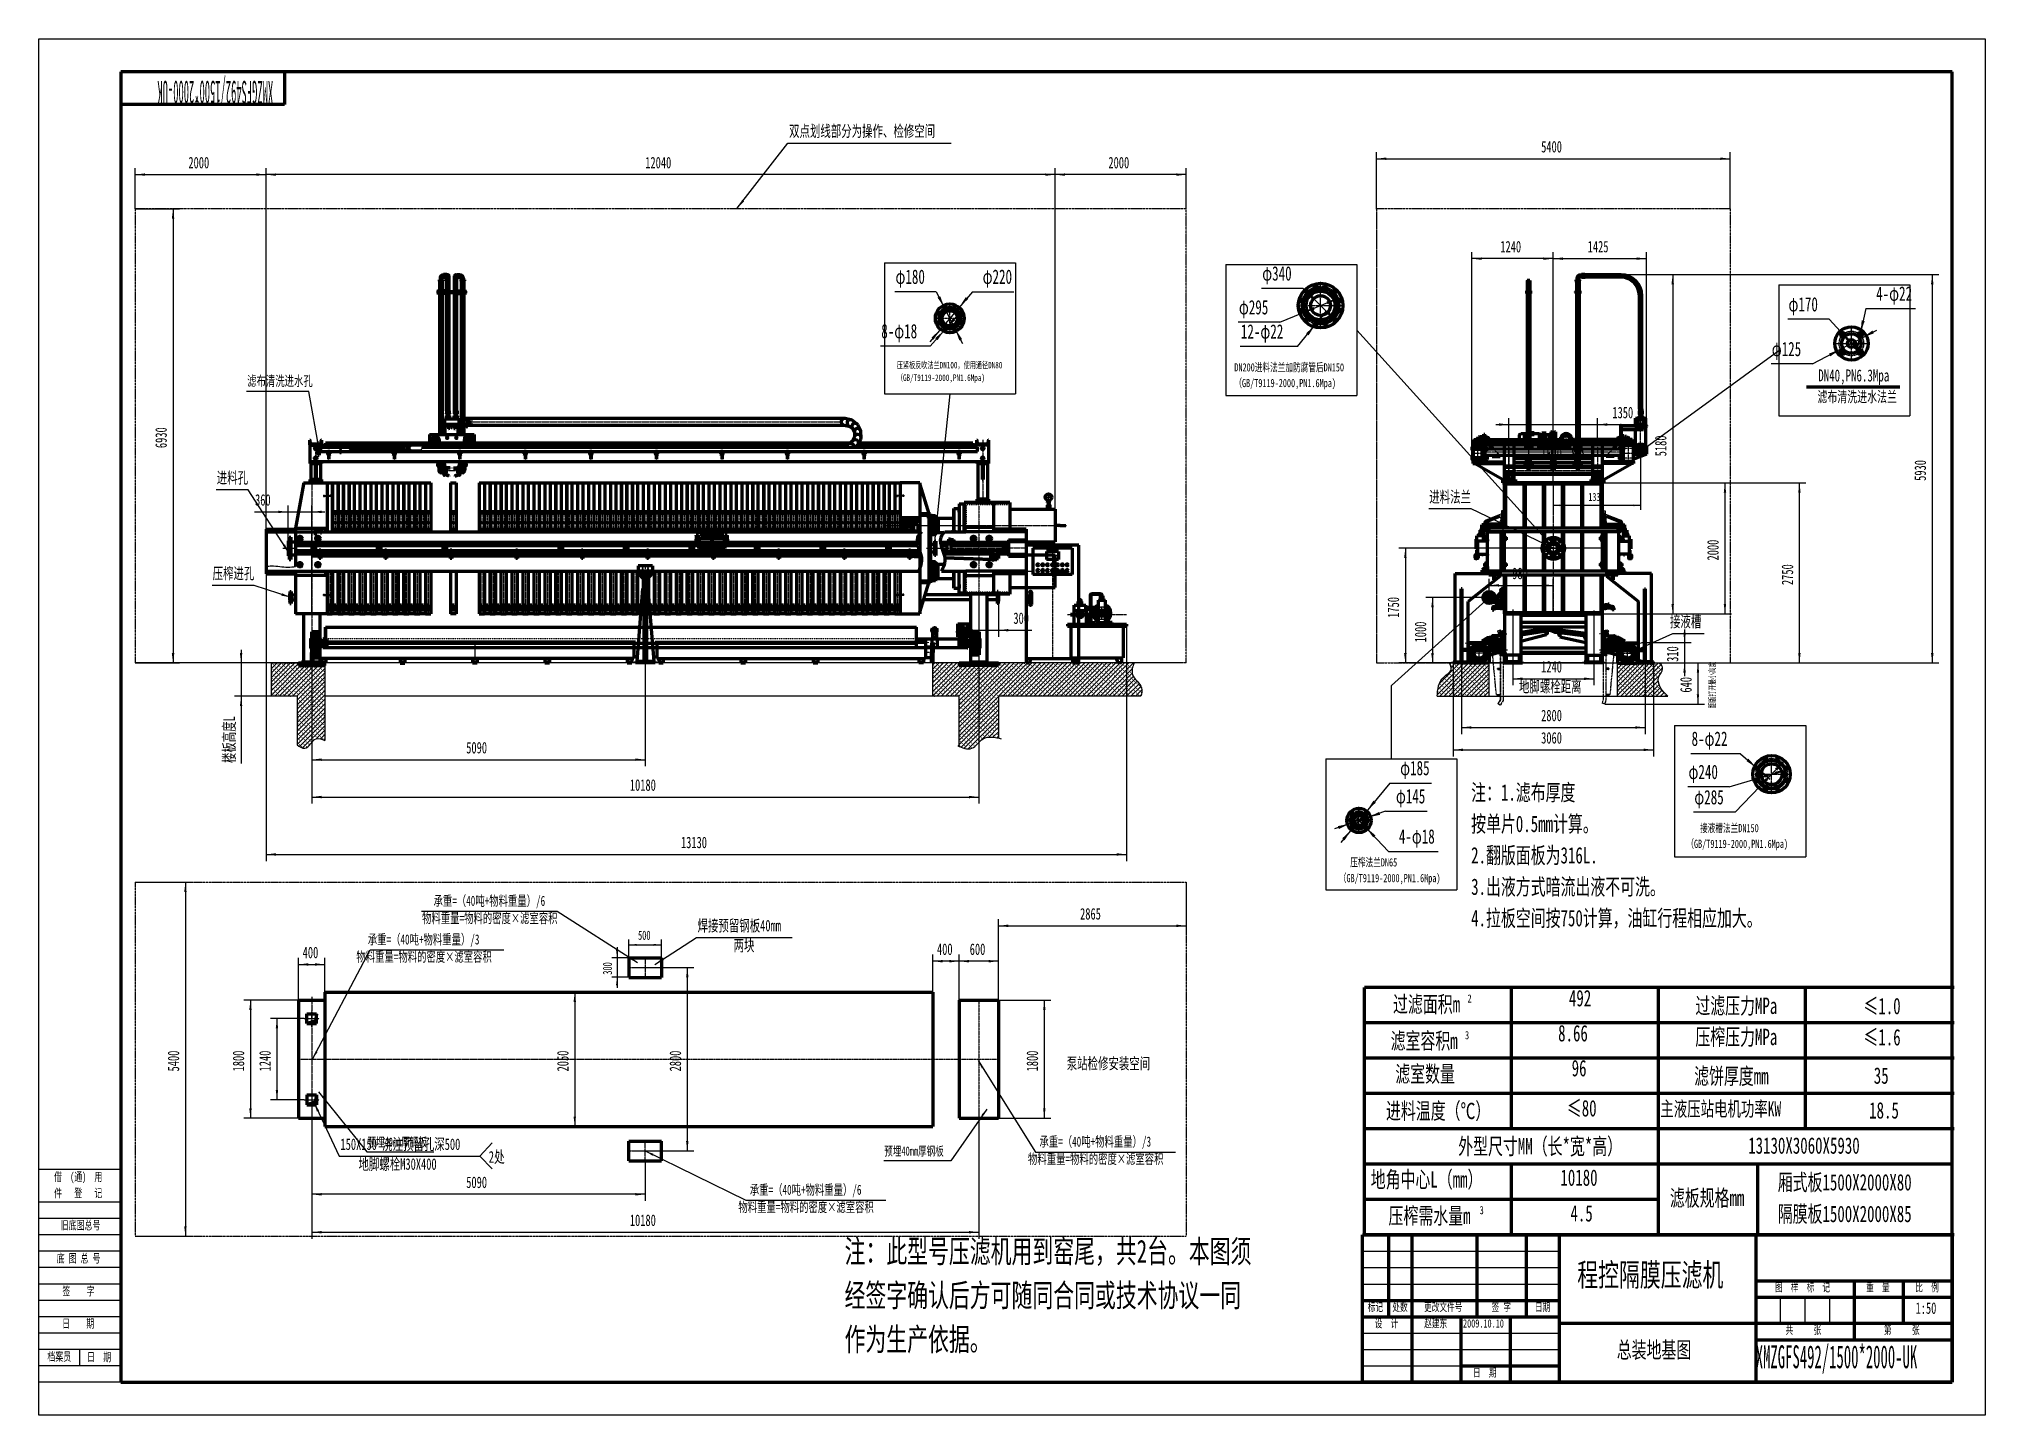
# Model space of a CAD drawing. Header units: millimetres. Extents: x -14850 to 14850, y -10500 to 10500.
import ezdxf

# ---------------------------------------------------------------- set-up
doc = ezdxf.new("R2010")
doc.units = ezdxf.units.MM
for name, pattern in [('EB_DASH', [6, 3, -3]), ('EB_DASHDOT', [39, 30, -3, 3, -3]), ('EB_DASHDOTDOT', [45, 30, -3, 3, -3, 3, -3])]:
    doc.linetypes.add(name, pattern=pattern)
for name, color, linetype, lineweight in [('CAXA0', 7, 'Continuous', 70), ('CAXA1', 1, 'EB_DASHDOT', 25), ('CAXA2', 6, 'EB_DASH', 25), ('CAXA3', 7, 'Continuous', 25), ('CAXA4', 3, 'Continuous', 25), ('CAXA5', 4, 'Continuous', 25)]:
    doc.layers.add(name, color=color, linetype=linetype, lineweight=lineweight)
doc.styles.add('TextStyle0', font='', dxfattribs={"width": 0.337178})
doc.styles.add('TextStyle1', font='', dxfattribs={"width": 0.470481})
doc.styles.add('UserTxtStyle1', font='', dxfattribs={"width": 0.667})
doc.styles.add('UserTxtStyle11', font='', dxfattribs={"width": 0.667})
doc.styles.add('标准', font='', dxfattribs={"width": 0.667})
doc.styles.get('TextStyle0').set_extended_font_data('NSimSun')
doc.styles.get('TextStyle1').set_extended_font_data('NSimSun')
doc.styles.get('UserTxtStyle1').set_extended_font_data('FangSong_GB2312')
doc.styles.get('UserTxtStyle11').set_extended_font_data('FangSong_GB2312')
doc.styles.get('标准').set_extended_font_data('NSimSun')
doc.dimstyles.new('标准', dxfattribs={"dimscale": 50, "dimtxt": 3.5, "dimasz": 3, "dimexe": 2, "dimexo": 0, "dimtad": 1, "dimdec": 1, "dimzin": 12, "dimdsep": 46, "dimtxsty": '标准', "dimcen": 0, "dimdle": 4, "dimaunit": 1, "dimazin": 2, "dimtfac": 1, "dimtdec": 3, "dimtmove": 0, "dimatfit": 3, "dimfxl": 0, "dimtolj": 1, "dimtzin": 0, "dimarcsym": 0})

msp = doc.modelspace()

# ---------------------------------------------------------------- texts
at = {"layer": 'CAXA0', "linetype": 'Continuous', "lineweight": 25, "char_height": 125, "attachment_point": 1, "style": 'UserTxtStyle1'}
for s, insert in [('\\fFangSong_GB2312|b0|i0|p34;图  样  标  记', (11643.97, -8489.37)), ('\\fFangSong_GB2312|b0|i0|p34;重  量', (13034.91, -8489.37)), ('\\fFangSong_GB2312|b0|i0|p34;比  例', (13784.91, -8489.37)), ('\\fFangSong_GB2312|b0|i0|p34;标记', (5429.53, -8789.37)), ('\\fFangSong_GB2312|b0|i0|p34;处数', (5804.53, -8789.37)), ('\\fFangSong_GB2312|b0|i0|p34;更改文件号', (6289.44, -8789.37)), ('\\fFangSong_GB2312|b0|i0|p34;签 字', (7319.72, -8789.37)), ('\\fFangSong_GB2312|b0|i0|p34;日期', (7979.53, -8789.37)), ('\\fFangSong_GB2312|b0|i0|p34;设  计', (5534.91, -9039.37)), ('\\fFangSong_GB2312|b0|i0|p34;共     张', (11805.5, -9139.37)), ('\\fFangSong_GB2312|b0|i0|p34;第     张', (13305.5, -9139.37)), ('\\fFangSong_GB2312|b0|i0|p34;日  期', (7034.91, -9789.37))]:
    msp.add_mtext(s, dxfattribs=dict(at, insert=insert))
at = {"layer": 'CAXA4', "linetype": 'Continuous', "lineweight": 25, "attachment_point": 1, "style": '标准'}
for s, insert, char_height in [('\\fNSimSun|b0|i0|p34;压紧板反吹法兰DN100，使用通径DN80', (-1757.48, 5572.26), 100), ('\\fNSimSun|b0|i0|p34;（GB/T9119-2000,PN1.6Mpa)', (-1757.48, 5380.46), 100), ('\\fNSimSun|b0|i0|p34;DN200进料法兰加防腐管后DN150', (3392.89, 5551.09), 125), ('\\fNSimSun|b0|i0|p34;DN40,PN6.3Mpa', (12304.03, 5456.85), 183.75), ('\\fNSimSun|b0|i0|p34;（GB/T9119-2000,PN1.6Mpa)', (3392.89, 5311.34), 125), ('\\fNSimSun|b0|i0|p34;滤布清洗进水法兰', (12292.28, 5123.3), 166.65), ('\\fNSimSun|b0|i0|p34;地脚螺栓距离', (7737.2, 704.78), 175), ('\\fNSimSun|b0|i0|p34;注：1.滤布厚度', (7006.72, -873.44), 250), ('\\fNSimSun|b0|i0|p34;按单片0.5mm计算。', (7006.72, -1352.94), 250), ('\\fNSimSun|b0|i0|p34;接液槽法兰DN150', (10499.97, -1480.28), 125), ('\\fNSimSun|b0|i0|p34;（GB/T9119-2000,PN1.6Mpa)', (10291.13, -1720.03), 125), ('\\fNSimSun|b0|i0|p34;压榨法兰DN65', (5161.55, -2003.11), 125), ('\\fNSimSun|b0|i0|p34;2.翻版面板为316L.', (7006.72, -1832.44), 250), ('\\fNSimSun|b0|i0|p34;（GB/T9119-2000,PN1.6Mpa)', (4987.52, -2242.86), 125), ('\\fNSimSun|b0|i0|p34;3.出液方式暗流出液不可洗。', (7006.72, -2311.94), 250), ('\\fNSimSun|b0|i0|p34;4.拉板空间按750计算，油缸行程相应加大。', (7006.72, -2791.44), 250), ('\\fNSimSun|b0|i0|p34;492', (8499.14, -4012.66), 250), ('\\fNSimSun|b0|i0|p34;过滤压力MPa', (10428.75, -4128.58), 250), ('\\fNSimSun|b0|i0|p34;≤1.0', (12994.3, -4132.91), 250), ('\\fNSimSun|b0|i0|p34;8.66', (8334.47, -4547.5), 250), ('\\fNSimSun|b0|i0|p34;压榨压力MPa', (10428.75, -4604.44), 250), ('\\fNSimSun|b0|i0|p34;≤1.6', (12994.3, -4608.78), 250), ('\\fNSimSun|b0|i0|p34;泵站检修安装空间', (835.31, -5046.86), 175), ('\\fNSimSun|b0|i0|p34;滤室数量', (5849.25, -5168.44), 250), ('\\fNSimSun|b0|i0|p34;96', (8541.19, -5080.68), 250), ('\\fNSimSun|b0|i0|p34;滤饼厚度mm', (10409.7, -5201.71), 250), ('\\fNSimSun|b0|i0|p34;35', (13151.54, -5194.31), 250), ('\\fNSimSun|b0|i0|p34;进料温度（℃）', (5707.68, -5733.46), 250), ('\\fNSimSun|b0|i0|p34;≤80', (8468.09, -5692.39), 250), ('\\fNSimSun|b0|i0|p34;主液压站电机功率KW', (9895.13, -5713.97), 225), ('\\fNSimSun|b0|i0|p34;18.5', (13080.99, -5724.57), 250), ('\\fNSimSun|b0|i0|p34;外型尺寸MM（长*宽*高）', (6810.09, -6273.03), 250), ('\\fNSimSun|b0|i0|p34;2处', (-7985.92, -6470), 180), ('\\fNSimSun|b0|i0|p34;13130X3060X5930', (11235.29, -6261.54), 250), ('\\fNSimSun|b0|i0|p34;地角中心L（mm）', (5474.6, -6778.56), 250), ('\\fNSimSun|b0|i0|p34;10180', (8369.53, -6751.3), 250), ('\\fNSimSun|b0|i0|p34;厢式板1500X2000X80', (11686.14, -6822.36), 250), ('\\fNSimSun|b0|i0|p34;滤板规格mm', (10039.64, -7060.62), 250), ('\\fNSimSun|b0|i0|p34;4.5', (8522.33, -7295.49), 250), ('\\fNSimSun|b0|i0|p34;隔膜板1500X2000X85', (11686.14, -7304.64), 250)]:
    msp.add_mtext(s, dxfattribs=dict(at, insert=insert, char_height=char_height))
at = {"layer": 'CAXA4', "linetype": 'Continuous', "lineweight": 25, "insert": (10638.36, 288.06), "char_height": 95, "attachment_point": 1, "rotation": 90, "style": '标准'}
msp.add_mtext('\\fNSimSun|b0|i0|p34;翻版打开最小高度', dxfattribs=at)
at = {"layer": 'CAXA4', "color": 1, "linetype": 'Continuous', "lineweight": 25, "char_height": 350, "attachment_point": 1, "style": '标准'}
for s, insert in [('\\fNSimSun|b0|i0|p34;注：此型号压滤机用到窑尾，共2台。本图须', (-2554.93, -7825.76)), ('\\fNSimSun|b0|i0|p34;经签字确认后方可随同合同或技术协议一同', (-2554.93, -8497.06)), ('\\fNSimSun|b0|i0|p34;作为生产依据。', (-2554.93, -9168.36))]:
    msp.add_mtext(s, dxfattribs=dict(at, insert=insert))

# ---------------------------------------------------------------- blocks, each defined once
blk = doc.blocks.new('CAXBLOCK1', base_point=(-13600, -10000))
at = {"layer": 'CAXA3'}
for p, q in [((-13600, -6750), (-14850, -6750)), ((-13600, -7250), (-14850, -7250)), ((-13600, -7500), (-14850, -7500)), ((-13600, -7750), (-14850, -7750)), ((-13600, -8000), (-14850, -8000)), ((-13600, -8250), (-14850, -8250)), ((-13600, -8500), (-14850, -8500)), ((-13600, -8750), (-14850, -8750)), ((-13600, -9000), (-14850, -9000)), ((-13600, -9250), (-14850, -9250)), ((-13600, -9500), (-14850, -9500)), ((-14225, -9750), (-14225, -9500)), ((-13600, -9750), (-14850, -9750)), ((-13600, -10000), (-14850, -10000))]:
    blk.add_line(p, q, dxfattribs=at)
at = {"layer": 'CAXA0', "linetype": 'Continuous', "lineweight": 25, "char_height": 130, "attachment_point": 1}
for s, insert, style in [('\\fFangSong_GB2312|b0|i0|p34;借  (通)  用', (-14618, -6799), 'UserTxtStyle1'), ('\\fFangSong_GB2312|b0|i0|p34;件   登   记', (-14618, -7048), 'UserTxtStyle1'), ('\\fFangSong_GB2312|b0|i0|p34;旧底图总号', (-14518, -7538), 'UserTxtStyle1'), ('\\fFangSong_GB2312|b0|i0|p34;底 图 总 号', (-14580, -8044), 'UserTxtStyle1'), ('\\fFangSong_GB2312|b0|i0|p34;签    字', (-14492, -8545), 'UserTxtStyle1'), ('\\fFangSong_GB2312|b0|i0|p34;日    期', (-14496, -9038), 'UserTxtStyle11'), ('\\fFangSong_GB2312|b0|i0|p34;档案员', (-14721, -9543), 'UserTxtStyle1'), ('\\fFangSong_GB2312|b0|i0|p34;日  期', (-14115, -9550), 'UserTxtStyle1')]:
    blk.add_mtext(s, dxfattribs=dict(at, insert=insert, style=style))
blk = doc.blocks.new('CAXBLOCK0', base_point=(14350, -10000))
at = {"layer": 'CAXA0', "linetype": 'Continuous', "lineweight": 70}
for p, q in [((14350, 10000), (-13600, 10000)), ((-13600, 10000), (-13600, -10000)), ((14350, -10000), (14350, 10000)), ((-13600, -10000), (14350, -10000))]:
    blk.add_line(p, q, dxfattribs=at)
at = {"layer": 'CAXA0'}
for p, q in [((-11100, 10000), (-11100, 9500)), ((-11100, 9500), (-13600, 9500))]:
    blk.add_line(p, q, dxfattribs=at)
at = {"layer": 'CAXA3', "linetype": 'Continuous', "lineweight": 25}
for p, q in [((-14850, 10500), (14850, 10500)), ((-14850, -10500), (-14850, 10500)), ((14850, 10500), (14850, -10500)), ((14850, -10500), (-14850, -10500))]:
    blk.add_line(p, q, dxfattribs=at)
at = {"layer": 'CAXA0'}
blk.add_blockref('CAXBLOCK1', (-13600, -10000), dxfattribs=at)
at = {"layer": 'CAXA0', "linetype": 'Continuous', "lineweight": 25, "insert": (-11275, 9510), "char_height": 350, "attachment_point": 1, "rotation": 180, "style": 'TextStyle0'}
blk.add_mtext('\\fNSimSun|b0|i0|p34;XMZGFS492/1500*2000-UK', dxfattribs=at)
blk = doc.blocks.new('CAXBLOCK37')
at = {"layer": 'CAXA4', "attachment_point": 1, "style": '标准'}
for s, insert, char_height in [('\\fNSimSun|b0|i0|p34;过滤面积m', (5815, -4105), 250), ('\\fNSimSun|b0|i0|p34;2', (6951, -4081), 125)]:
    blk.add_mtext(s, dxfattribs=dict(at, insert=insert, char_height=char_height))
blk = doc.blocks.new('CAXBLOCK38')
at = {"layer": 'CAXA4', "attachment_point": 1, "style": '标准'}
for s, insert, char_height in [('\\fNSimSun|b0|i0|p34;滤室容积m', (5778, -4664), 250), ('\\fNSimSun|b0|i0|p34;3', (6914, -4640), 125)]:
    blk.add_mtext(s, dxfattribs=dict(at, insert=insert, char_height=char_height))
blk = doc.blocks.new('CAXBLOCK39', base_point=(-1560, 2639))
at = {"layer": 'CAXA0', "linetype": 'Continuous', "lineweight": 70}
for p, q in [((-1547, 2700), (-1572, 2700)), ((-1572, 2700), (-1572, 2572)), ((-1557, 2700), (-1557, 2572)), ((-1547, 2700), (-1547, 2572)), ((-1547, 2572), (-1572, 2572)), ((-1547, 2631), (-1557, 2631))]:
    blk.add_line(p, q, dxfattribs=at)
at = {"layer": 'CAXA1', "linetype": 'EB_DASHDOT', "lineweight": 25}
for p, q in [((-1560, 2609), (-1545, 2609)), ((-1559, 2584), (-1544, 2584))]:
    blk.add_line(p, q, dxfattribs=at)
at = {"layer": 'CAXA1', "color": 1, "linetype": 'EB_DASHDOT', "lineweight": 25}
blk.add_line((-1552, 2583), (-1552, 2566), dxfattribs=at)
blk = doc.blocks.new('CAXBLOCK40', base_point=(-10592, 2477))
at = {"layer": 'CAXA0'}
for radius in [33, 19.5]:
    blk.add_circle((-10592, 2477), radius, dxfattribs=at)
at = {"layer": 'CAXA1', "color": 1, "linetype": 'EB_DASHDOT', "lineweight": 25}
for p, q in [((-10630, 2477), (-10554, 2477)), ((-10592, 2439), (-10592, 2515))]:
    blk.add_line(p, q, dxfattribs=at)
blk = doc.blocks.new('CAXBLOCK41', base_point=(-10592, 2477))
at = {"layer": 'CAXA0'}
for p, q in [((-10624, 2477), (-10608, 2504)), ((-10624, 2477), (-10608, 2449)), ((-10577, 2504), (-10608, 2504)), ((-10577, 2449), (-10608, 2449)), ((-10561, 2477), (-10577, 2504)), ((-10561, 2477), (-10577, 2449))]:
    blk.add_line(p, q, dxfattribs=at)
for radius in [27.5, 15.3]:
    blk.add_circle((-10592, 2477), radius, dxfattribs=at)
at = {"layer": 'CAXA1', "linetype": 'EB_DASHDOT', "lineweight": 25}
for p, q in [((-10627, 2477), (-10558, 2477)), ((-10592, 2507), (-10592, 2446))]:
    blk.add_line(p, q, dxfattribs=at)
at = {"layer": 'CAXA3'}
blk.add_arc((-10592, 2477), 18, 260, 90, dxfattribs=at)
blk = doc.blocks.new('CAXBLOCK42', base_point=(-2560, 2639))
at = {"layer": 'CAXA0', "linetype": 'Continuous', "lineweight": 70}
for p, q in [((-2547, 2700), (-2572, 2700)), ((-2572, 2700), (-2572, 2572)), ((-2557, 2700), (-2557, 2572)), ((-2547, 2700), (-2547, 2572)), ((-2547, 2572), (-2572, 2572)), ((-2547, 2631), (-2557, 2631))]:
    blk.add_line(p, q, dxfattribs=at)
at = {"layer": 'CAXA1', "linetype": 'EB_DASHDOT', "lineweight": 25}
for p, q in [((-2560, 2609), (-2545, 2609)), ((-2559, 2584), (-2544, 2584))]:
    blk.add_line(p, q, dxfattribs=at)
at = {"layer": 'CAXA1', "color": 1, "linetype": 'EB_DASHDOT', "lineweight": 25}
blk.add_line((-2552, 2583), (-2552, 2566), dxfattribs=at)
blk = doc.blocks.new('CAXBLOCK43', base_point=(-3560, 2639))
at = {"layer": 'CAXA0', "linetype": 'Continuous', "lineweight": 70}
for p, q in [((-3547, 2700), (-3572, 2700)), ((-3572, 2700), (-3572, 2572)), ((-3557, 2700), (-3557, 2572)), ((-3547, 2700), (-3547, 2572)), ((-3547, 2572), (-3572, 2572)), ((-3547, 2631), (-3557, 2631))]:
    blk.add_line(p, q, dxfattribs=at)
at = {"layer": 'CAXA1', "linetype": 'EB_DASHDOT', "lineweight": 25}
for p, q in [((-3560, 2609), (-3545, 2609)), ((-3559, 2584), (-3544, 2584))]:
    blk.add_line(p, q, dxfattribs=at)
at = {"layer": 'CAXA1', "color": 1, "linetype": 'EB_DASHDOT', "lineweight": 25}
blk.add_line((-3552, 2583), (-3552, 2566), dxfattribs=at)
blk = doc.blocks.new('CAXBLOCK44', base_point=(-4560, 2639))
at = {"layer": 'CAXA0', "linetype": 'Continuous', "lineweight": 70}
for p, q in [((-4547, 2700), (-4572, 2700)), ((-4572, 2700), (-4572, 2572)), ((-4557, 2700), (-4557, 2572)), ((-4547, 2700), (-4547, 2572)), ((-4547, 2572), (-4572, 2572)), ((-4547, 2631), (-4557, 2631))]:
    blk.add_line(p, q, dxfattribs=at)
at = {"layer": 'CAXA1', "linetype": 'EB_DASHDOT', "lineweight": 25}
for p, q in [((-4560, 2609), (-4545, 2609)), ((-4559, 2584), (-4544, 2584))]:
    blk.add_line(p, q, dxfattribs=at)
at = {"layer": 'CAXA1', "color": 1, "linetype": 'EB_DASHDOT', "lineweight": 25}
blk.add_line((-4552, 2583), (-4552, 2566), dxfattribs=at)
blk = doc.blocks.new('CAXBLOCK45', base_point=(-5560, 2639))
at = {"layer": 'CAXA0', "linetype": 'Continuous', "lineweight": 70}
for p, q in [((-5547, 2700), (-5572, 2700)), ((-5572, 2700), (-5572, 2572)), ((-5557, 2700), (-5557, 2572)), ((-5547, 2700), (-5547, 2572)), ((-5547, 2572), (-5572, 2572)), ((-5547, 2631), (-5557, 2631))]:
    blk.add_line(p, q, dxfattribs=at)
at = {"layer": 'CAXA1', "linetype": 'EB_DASHDOT', "lineweight": 25}
for p, q in [((-5560, 2609), (-5545, 2609)), ((-5559, 2584), (-5544, 2584))]:
    blk.add_line(p, q, dxfattribs=at)
at = {"layer": 'CAXA1', "color": 1, "linetype": 'EB_DASHDOT', "lineweight": 25}
blk.add_line((-5552, 2583), (-5552, 2566), dxfattribs=at)
blk = doc.blocks.new('CAXBLOCK46', base_point=(-6560, 2639))
at = {"layer": 'CAXA0', "linetype": 'Continuous', "lineweight": 70}
for p, q in [((-6547, 2700), (-6572, 2700)), ((-6572, 2700), (-6572, 2572)), ((-6557, 2700), (-6557, 2572)), ((-6547, 2700), (-6547, 2572)), ((-6547, 2572), (-6572, 2572)), ((-6547, 2631), (-6557, 2631))]:
    blk.add_line(p, q, dxfattribs=at)
at = {"layer": 'CAXA1', "linetype": 'EB_DASHDOT', "lineweight": 25}
for p, q in [((-6560, 2609), (-6545, 2609)), ((-6559, 2584), (-6544, 2584))]:
    blk.add_line(p, q, dxfattribs=at)
at = {"layer": 'CAXA1', "color": 1, "linetype": 'EB_DASHDOT', "lineweight": 25}
blk.add_line((-6552, 2583), (-6552, 2566), dxfattribs=at)
blk = doc.blocks.new('CAXBLOCK47', base_point=(-7560, 2639))
at = {"layer": 'CAXA0', "linetype": 'Continuous', "lineweight": 70}
for p, q in [((-7547, 2700), (-7572, 2700)), ((-7572, 2700), (-7572, 2572)), ((-7557, 2700), (-7557, 2572)), ((-7547, 2700), (-7547, 2572)), ((-7547, 2572), (-7572, 2572)), ((-7547, 2631), (-7557, 2631))]:
    blk.add_line(p, q, dxfattribs=at)
at = {"layer": 'CAXA1', "linetype": 'EB_DASHDOT', "lineweight": 25}
for p, q in [((-7560, 2609), (-7545, 2609)), ((-7559, 2584), (-7544, 2584))]:
    blk.add_line(p, q, dxfattribs=at)
at = {"layer": 'CAXA1', "color": 1, "linetype": 'EB_DASHDOT', "lineweight": 25}
blk.add_line((-7552, 2583), (-7552, 2566), dxfattribs=at)
blk = doc.blocks.new('CAXBLOCK48', base_point=(-8560, 2639))
at = {"layer": 'CAXA0', "linetype": 'Continuous', "lineweight": 70}
for p, q in [((-8547, 2700), (-8572, 2700)), ((-8572, 2700), (-8572, 2572)), ((-8557, 2700), (-8557, 2572)), ((-8547, 2700), (-8547, 2572)), ((-8547, 2572), (-8572, 2572)), ((-8547, 2631), (-8557, 2631))]:
    blk.add_line(p, q, dxfattribs=at)
at = {"layer": 'CAXA1', "linetype": 'EB_DASHDOT', "lineweight": 25}
for p, q in [((-8560, 2609), (-8545, 2609)), ((-8559, 2584), (-8544, 2584))]:
    blk.add_line(p, q, dxfattribs=at)
at = {"layer": 'CAXA1', "color": 1, "linetype": 'EB_DASHDOT', "lineweight": 25}
blk.add_line((-8552, 2583), (-8552, 2566), dxfattribs=at)
blk = doc.blocks.new('CAXBLOCK49', base_point=(-9560, 2639))
at = {"layer": 'CAXA0', "linetype": 'Continuous', "lineweight": 70}
for p, q in [((-9547, 2700), (-9572, 2700)), ((-9572, 2700), (-9572, 2572)), ((-9557, 2700), (-9557, 2572)), ((-9547, 2700), (-9547, 2572)), ((-9547, 2572), (-9572, 2572)), ((-9547, 2631), (-9557, 2631))]:
    blk.add_line(p, q, dxfattribs=at)
at = {"layer": 'CAXA1', "linetype": 'EB_DASHDOT', "lineweight": 25}
for p, q in [((-9560, 2609), (-9545, 2609)), ((-9559, 2584), (-9544, 2584))]:
    blk.add_line(p, q, dxfattribs=at)
at = {"layer": 'CAXA1', "color": 1, "linetype": 'EB_DASHDOT', "lineweight": 25}
blk.add_line((-9552, 2583), (-9552, 2566), dxfattribs=at)
blk = doc.blocks.new('CAXBLOCK50', base_point=(-10560, 2639))
at = {"layer": 'CAXA0', "linetype": 'Continuous', "lineweight": 70}
for p, q in [((-10547, 2700), (-10572, 2700)), ((-10572, 2700), (-10572, 2572)), ((-10557, 2700), (-10557, 2572)), ((-10547, 2700), (-10547, 2572)), ((-10547, 2572), (-10572, 2572)), ((-10547, 2631), (-10557, 2631))]:
    blk.add_line(p, q, dxfattribs=at)
at = {"layer": 'CAXA1', "linetype": 'EB_DASHDOT', "lineweight": 25}
for p, q in [((-10560, 2609), (-10545, 2609)), ((-10559, 2584), (-10544, 2584))]:
    blk.add_line(p, q, dxfattribs=at)
at = {"layer": 'CAXA1', "color": 1, "linetype": 'EB_DASHDOT', "lineweight": 25}
blk.add_line((-10552, 2583), (-10552, 2566), dxfattribs=at)
blk = doc.blocks.new('*D52')
at = {"layer": 'CAXA4', "linetype": 'Continuous', "lineweight": 25}
for points in [[(-11764, 977), (-11783, 1127), (-11746, 1127)], [(-11764, 468), (-11783, 318), (-11746, 318)]]:
    blk.add_hatch(color=0, dxfattribs=at).paths.add_polyline_path(points, flags=0)
at = {"layer": 'CAXA4', "color": 0, "linetype": 'Continuous', "lineweight": 25}
for p, q in [((-11304, 977), (-11864, 977)), ((-11764, 1177), (-11764, -559)), ((-11304, 468), (-11864, 468))]:
    blk.add_line(p, q, dxfattribs=at)
at = {"layer": 'CAXA4', "color": 0, "linetype": 'Continuous', "lineweight": 25, "insert": (-12035, -550), "char_height": 175, "attachment_point": 1, "rotation": 90, "style": '标准'}
blk.add_mtext('\\fNSimSun|b0|i0|p34;楼板高度L', dxfattribs=at)
blk = doc.blocks.new('CAXBLOCK51', base_point=(-10592, 2877))
at = {"layer": 'CAXA0'}
for radius in [33, 19.5]:
    blk.add_circle((-10592, 2877), radius, dxfattribs=at)
at = {"layer": 'CAXA1', "color": 1, "linetype": 'EB_DASHDOT', "lineweight": 25}
for p, q in [((-10630, 2877), (-10554, 2877)), ((-10592, 2839), (-10592, 2915))]:
    blk.add_line(p, q, dxfattribs=at)
blk = doc.blocks.new('CAXBLOCK52', base_point=(-10592, 2877))
at = {"layer": 'CAXA0'}
for p, q in [((-10624, 2877), (-10608, 2904)), ((-10624, 2877), (-10608, 2849)), ((-10577, 2904), (-10608, 2904)), ((-10577, 2849), (-10608, 2849)), ((-10561, 2877), (-10577, 2904)), ((-10561, 2877), (-10577, 2849))]:
    blk.add_line(p, q, dxfattribs=at)
for radius in [27.5, 15.3]:
    blk.add_circle((-10592, 2877), radius, dxfattribs=at)
at = {"layer": 'CAXA1', "linetype": 'EB_DASHDOT', "lineweight": 25}
for p, q in [((-10627, 2877), (-10558, 2877)), ((-10592, 2907), (-10592, 2846))]:
    blk.add_line(p, q, dxfattribs=at)
at = {"layer": 'CAXA3'}
blk.add_arc((-10592, 2877), 18, 260, 90, dxfattribs=at)
blk = doc.blocks.new('CAXBLOCK54', base_point=(-10578, 2996))
at = {"layer": 'CAXA0', "linetype": 'Continuous', "lineweight": 70}
for p, q in [((-10637, 3019), (-10539, 3019)), ((-10637, 3019), (-10637, 2929)), ((-10627, 2929), (-10627, 3019)), ((-10627, 2984), (-10554, 2984)), ((-10627, 2979), (-10554, 2979)), ((-10608, 3006), (-10608, 2996)), ((-10598, 3006), (-10598, 2996)), ((-10578, 3006), (-10578, 2996)), ((-10568, 3006), (-10568, 2996)), ((-10554, 2957), (-10554, 3019)), ((-10539, 3019), (-10539, 2957)), ((-10637, 2929), (-10627, 2929)), ((-10539, 2957), (-10554, 2957))]:
    blk.add_line(p, q, dxfattribs=at)
at = {"layer": 'CAXA0', "linetype": 'EB_DASH', "lineweight": 25}
blk.add_line((-10544, 2957), (-10544, 3019), dxfattribs=at)
at = {"layer": 'CAXA0', "linetype": 'Continuous', "lineweight": 70}
for centre, start, end in [((-10603, 3006), 0, 180), ((-10603, 2996), 180, 0), ((-10573, 3006), 0, 180), ((-10573, 2996), 180, 0)]:
    blk.add_arc(centre, 5, start, end, dxfattribs=at)
at = {"layer": 'CAXA1', "linetype": 'EB_DASHDOT', "lineweight": 25}
for p, q in [((-10603, 3014), (-10603, 2988)), ((-10573, 3014), (-10573, 2988))]:
    blk.add_line(p, q, dxfattribs=at)
blk = doc.blocks.new('CAXBLOCK55', base_point=(-10603, 3001))
at = {"layer": 'CAXA0'}
for p, q in [((-10606, 3001), (-10604, 3004)), ((-10606, 3001), (-10604, 2998)), ((-10604, 3004), (-10601, 3004)), ((-10604, 2998), (-10601, 2998)), ((-10599, 3001), (-10601, 3004)), ((-10599, 3001), (-10601, 3004)), ((-10599, 3001), (-10601, 2998))]:
    blk.add_line(p, q, dxfattribs=at)
blk.add_circle((-10603, 3001), 3.46, dxfattribs=at)
for start, end in [(0, 180), (180, 0)]:
    blk.add_arc((-10603, 3001), 6.37, start, end, dxfattribs=at)
at = {"layer": 'CAXA1', "linetype": 'EB_DASHDOT', "lineweight": 25}
for p, q in [((-10612, 3001), (-10593, 3001)), ((-10603, 2992), (-10603, 3011))]:
    blk.add_line(p, q, dxfattribs=at)
blk = doc.blocks.new('CAXBLOCK56', base_point=(-10573, 3001))
at = {"layer": 'CAXA0'}
for p, q in [((-10576, 3001), (-10574, 3004)), ((-10576, 3001), (-10574, 2998)), ((-10574, 3004), (-10571, 3004)), ((-10574, 2998), (-10571, 2998)), ((-10569, 3001), (-10571, 3004)), ((-10569, 3001), (-10571, 3004)), ((-10569, 3001), (-10571, 2998))]:
    blk.add_line(p, q, dxfattribs=at)
blk.add_circle((-10573, 3001), 3.46, dxfattribs=at)
for start, end in [(0, 180), (180, 0)]:
    blk.add_arc((-10573, 3001), 6.37, start, end, dxfattribs=at)
at = {"layer": 'CAXA1', "linetype": 'EB_DASHDOT', "lineweight": 25}
for p, q in [((-10582, 3001), (-10563, 3001)), ((-10573, 2992), (-10573, 3011))]:
    blk.add_line(p, q, dxfattribs=at)
blk = doc.blocks.new('CAXBLOCK53', base_point=(-10573, 3014))
at = {"layer": 'CAXA3', "linetype": 'Continuous', "lineweight": 70}
for name, p in [('CAXBLOCK54', (-10578, 2996)), ('CAXBLOCK55', (-10603, 3001)), ('CAXBLOCK56', (-10573, 3001))]:
    blk.add_blockref(name, p, dxfattribs=at)
blk = doc.blocks.new('CAXBLOCK57', base_point=(-10427, 4202))
at = {"layer": 'CAXA0'}
for p, q in [((-10447, 4197), (-10447, 4167)), ((-10443, 4194), (-10443, 4170)), ((-10412, 4202), (-10442, 4202)), ((-10442, 4162), (-10412, 4162)), ((-10415, 4198), (-10439, 4198)), ((-10439, 4166), (-10415, 4166)), ((-10430, 4162), (-10430, 4087)), ((-10424, 4162), (-10424, 4087)), ((-10411, 4170), (-10411, 4194)), ((-10407, 4167), (-10407, 4197)), ((-10430, 4087), (-10424, 4087))]:
    blk.add_line(p, q, dxfattribs=at)
for centre, radius, start, end in [((-10442, 4197), 5, 90, 180), ((-10442, 4167), 5, 180, 270), ((-10439, 4194), 4, 90, 180), ((-10439, 4170), 4, 180, 270), ((-10415, 4194), 4, 0, 90), ((-10415, 4170), 4, 270, 0), ((-10412, 4197), 5, 0, 90), ((-10412, 4167), 5, 270, 0)]:
    blk.add_arc(centre, radius, start, end, dxfattribs=at)
at = {"layer": 'CAXA1', "linetype": 'EB_DASHDOT', "lineweight": 25}
blk.add_line((-10427, 4206), (-10427, 4157), dxfattribs=at)
blk = doc.blocks.new('CAXBLOCK58', base_point=(-10627, 4252))
at = {"layer": 'CAXA0'}
for p, q in [((-10627, 4272), (-10645, 4262)), ((-10645, 4262), (-10645, 4241)), ((-10645, 4241), (-10627, 4231)), ((-10609, 4262), (-10627, 4272)), ((-10627, 4231), (-10609, 4241)), ((-10609, 4241), (-10609, 4262))]:
    blk.add_line(p, q, dxfattribs=at)
blk.add_circle((-10627, 4252), 18, dxfattribs=at)
at = {"layer": 'CAXA1', "linetype": 'EB_DASHDOT', "lineweight": 25}
for p, q in [((-10606, 4252), (-10648, 4252)), ((-10627, 4228), (-10627, 4275))]:
    blk.add_line(p, q, dxfattribs=at)
blk = doc.blocks.new('CAXBLOCK59', base_point=(-10627, 4102))
at = {"layer": 'CAXA0'}
for p, q in [((-10645, 4112), (-10627, 4122)), ((-10645, 4091), (-10645, 4112)), ((-10627, 4081), (-10645, 4091)), ((-10627, 4122), (-10609, 4112)), ((-10609, 4091), (-10627, 4081)), ((-10609, 4112), (-10609, 4091))]:
    blk.add_line(p, q, dxfattribs=at)
blk.add_circle((-10627, 4102), 18, dxfattribs=at)
at = {"layer": 'CAXA1', "linetype": 'EB_DASHDOT', "lineweight": 25}
for p, q in [((-10606, 4102), (-10648, 4102)), ((-10627, 4125), (-10627, 4078))]:
    blk.add_line(p, q, dxfattribs=at)
blk = doc.blocks.new('CAXBLOCK60', base_point=(-10247, 4197))
at = {"layer": 'CAXA0'}
for p, q in [((-10257, 4196), (-10257, 4190)), ((-10240, 4197), (-10254, 4197)), ((-10240, 4189), (-10254, 4189)), ((-10252, 4190), (-10252, 4196)), ((-10243, 4190), (-10243, 4196)), ((-10238, 4196), (-10238, 4190))]:
    blk.add_line(p, q, dxfattribs=at)
for centre, radius, start, end in [((-10254, 4193), 4.02, 54.97, 125.03), ((-10254, 4193), 4.02, 234.97, 305.03), ((-10247, 4182), 15, 72.0661, 107.9339), ((-10247, 4204), 15, 252.0661, 287.9339), ((-10240, 4193), 4.02, 54.97, 125.03), ((-10240, 4193), 4.02, 234.97, 305.03)]:
    blk.add_arc(centre, radius, start, end, dxfattribs=at)
at = {"layer": 'CAXA1', "linetype": 'EB_DASHDOT', "lineweight": 25}
blk.add_line((-10247, 4198), (-10247, 4186), dxfattribs=at)
blk = doc.blocks.new('CAXBLOCK61', base_point=(-10247, 4200))
at = {"layer": 'CAXA0'}
for p, q in [((-10255, 4200), (-10240, 4200)), ((-10255, 4200), (-10255, 4197)), ((-10255, 4197), (-10240, 4197)), ((-10248, 4200), (-10249, 4197)), ((-10247, 4200), (-10247, 4199)), ((-10247, 4199), (-10247, 4197)), ((-10240, 4200), (-10240, 4197))]:
    blk.add_line(p, q, dxfattribs=at)
at = {"layer": 'CAXA1', "linetype": 'EB_DASHDOT', "lineweight": 25}
blk.add_line((-10247, 4203), (-10247, 4194), dxfattribs=at)
blk = doc.blocks.new('CAXBLOCK63')
at = {"layer": 'CAXA0', "color": 0, "linetype": 'Continuous', "lineweight": 25}
for p, q in [((-10242, 4200), (-10240, 4202)), ((-10238, 4200), (-10237, 4200))]:
    blk.add_line(p, q, dxfattribs=at)
blk = doc.blocks.new('CAXBLOCK64')
at = {"layer": 'CAXA0', "color": 0, "linetype": 'Continuous', "lineweight": 25}
for p, q in [((-10257, 4202), (-10257, 4202)), ((-10255, 4200), (-10253, 4202))]:
    blk.add_line(p, q, dxfattribs=at)
blk = doc.blocks.new('CAXBLOCK62', base_point=(-10247, 4202))
at = {"layer": 'CAXA0'}
for p, q in [((-10237, 4202), (-10257, 4202)), ((-10257, 4202), (-10257, 4200)), ((-10257, 4200), (-10237, 4200)), ((-10253, 4202), (-10253, 4200)), ((-10242, 4200), (-10242, 4202)), ((-10237, 4200), (-10237, 4202))]:
    blk.add_line(p, q, dxfattribs=at)
at = {"layer": 'CAXA1', "color": 1, "linetype": 'EB_DASHDOT', "lineweight": 25}
blk.add_line((-10247, 4205), (-10247, 4197), dxfattribs=at)
at = {"layer": 'CAXA5'}
for name in ['CAXBLOCK64', 'CAXBLOCK63']:
    blk.add_blockref(name, (0, 0), dxfattribs=at)
blk = doc.blocks.new('CAXBLOCK65', base_point=(-9427, 4202))
at = {"layer": 'CAXA0'}
for p, q in [((-9447, 4197), (-9447, 4167)), ((-9443, 4194), (-9443, 4170)), ((-9412, 4202), (-9442, 4202)), ((-9442, 4162), (-9412, 4162)), ((-9415, 4198), (-9439, 4198)), ((-9439, 4166), (-9415, 4166)), ((-9430, 4162), (-9430, 4087)), ((-9424, 4162), (-9424, 4087)), ((-9411, 4170), (-9411, 4194)), ((-9407, 4167), (-9407, 4197)), ((-9430, 4087), (-9424, 4087))]:
    blk.add_line(p, q, dxfattribs=at)
for centre, radius, start, end in [((-9442, 4197), 5, 90, 180), ((-9442, 4167), 5, 180, 270), ((-9439, 4194), 4, 90, 180), ((-9439, 4170), 4, 180, 270), ((-9415, 4194), 4, 0, 90), ((-9415, 4170), 4, 270, 0), ((-9412, 4197), 5, 0, 90), ((-9412, 4167), 5, 270, 0)]:
    blk.add_arc(centre, radius, start, end, dxfattribs=at)
at = {"layer": 'CAXA1', "linetype": 'EB_DASHDOT', "lineweight": 25}
blk.add_line((-9427, 4206), (-9427, 4157), dxfattribs=at)
blk = doc.blocks.new('CAXBLOCK66', base_point=(-8427, 4202))
at = {"layer": 'CAXA0'}
for p, q in [((-8447, 4197), (-8447, 4167)), ((-8443, 4194), (-8443, 4170)), ((-8412, 4202), (-8442, 4202)), ((-8442, 4162), (-8412, 4162)), ((-8415, 4198), (-8439, 4198)), ((-8439, 4166), (-8415, 4166)), ((-8430, 4162), (-8430, 4087)), ((-8424, 4162), (-8424, 4087)), ((-8411, 4170), (-8411, 4194)), ((-8407, 4167), (-8407, 4197)), ((-8430, 4087), (-8424, 4087))]:
    blk.add_line(p, q, dxfattribs=at)
for centre, radius, start, end in [((-8442, 4197), 5, 90, 180), ((-8442, 4167), 5, 180, 270), ((-8439, 4194), 4, 90, 180), ((-8439, 4170), 4, 180, 270), ((-8415, 4194), 4, 0, 90), ((-8415, 4170), 4, 270, 0), ((-8412, 4197), 5, 0, 90), ((-8412, 4167), 5, 270, 0)]:
    blk.add_arc(centre, radius, start, end, dxfattribs=at)
at = {"layer": 'CAXA1', "linetype": 'EB_DASHDOT', "lineweight": 25}
blk.add_line((-8427, 4206), (-8427, 4157), dxfattribs=at)
blk = doc.blocks.new('CAXBLOCK67', base_point=(-8620, 4412))
at = {"layer": 'CAXA0'}
for p, q in [((-8620, 4423), (-8629, 4418)), ((-8629, 4418), (-8629, 4407)), ((-8629, 4407), (-8620, 4402)), ((-8611, 4418), (-8620, 4423)), ((-8620, 4402), (-8611, 4407)), ((-8611, 4407), (-8611, 4418))]:
    blk.add_line(p, q, dxfattribs=at)
blk.add_circle((-8620, 4412), 9, dxfattribs=at)
at = {"layer": 'CAXA1', "linetype": 'EB_DASHDOT', "lineweight": 25}
for p, q in [((-8608, 4412), (-8632, 4412)), ((-8620, 4399), (-8620, 4426))]:
    blk.add_line(p, q, dxfattribs=at)
blk = doc.blocks.new('CAXBLOCK68', base_point=(-8480, 4412))
at = {"layer": 'CAXA0'}
for p, q in [((-8480, 4423), (-8489, 4418)), ((-8489, 4418), (-8489, 4407)), ((-8489, 4407), (-8480, 4402)), ((-8471, 4418), (-8480, 4423)), ((-8480, 4402), (-8471, 4407)), ((-8471, 4407), (-8471, 4418))]:
    blk.add_line(p, q, dxfattribs=at)
blk.add_circle((-8480, 4412), 9, dxfattribs=at)
at = {"layer": 'CAXA1', "linetype": 'EB_DASHDOT', "lineweight": 25}
for p, q in [((-8468, 4412), (-8492, 4412)), ((-8480, 4399), (-8480, 4426))]:
    blk.add_line(p, q, dxfattribs=at)
blk = doc.blocks.new('CAXBLOCK69', base_point=(-8300, 4366))
at = {"layer": 'CAXA0'}
for p, q in [((-8320, 4366), (-8310, 4384)), ((-8320, 4366), (-8310, 4349)), ((-8314, 4372), (-8309, 4369)), ((-8314, 4361), (-8309, 4364)), ((-8312, 4377), (-8307, 4374)), ((-8312, 4356), (-8307, 4359)), ((-8310, 4384), (-8290, 4384)), ((-8310, 4349), (-8290, 4349)), ((-8302, 4382), (-8302, 4376)), ((-8302, 4351), (-8302, 4357)), ((-8297, 4382), (-8297, 4376)), ((-8297, 4351), (-8297, 4357)), ((-8288, 4377), (-8292, 4374)), ((-8288, 4356), (-8292, 4359)), ((-8279, 4366), (-8290, 4384)), ((-8285, 4372), (-8290, 4369)), ((-8279, 4366), (-8290, 4349)), ((-8285, 4361), (-8290, 4364))]:
    blk.add_line(p, q, dxfattribs=at)
for radius in [17.5, 15.8, 10.2]:
    blk.add_circle((-8300, 4366), radius, dxfattribs=at)
at = {"layer": 'CAXA1'}
for p, q in [((-8323, 4366), (-8276, 4366)), ((-8317, 4377), (-8306, 4370)), ((-8317, 4356), (-8306, 4363)), ((-8300, 4387), (-8300, 4346)), ((-8282, 4377), (-8293, 4370)), ((-8282, 4356), (-8293, 4363))]:
    blk.add_line(p, q, dxfattribs=at)
at = {"layer": 'CAXA3'}
blk.add_arc((-8300, 4366), 12, 230, 170, dxfattribs=at)
blk = doc.blocks.new('CAXBLOCK70', base_point=(-8254, 4412))
at = {"layer": 'CAXA0'}
blk.add_circle((-8254, 4412), 5.05, dxfattribs=at)
at = {"layer": 'CAXA1', "linetype": 'EB_DASHDOT', "lineweight": 25}
for p, q in [((-8263, 4412), (-8245, 4412)), ((-8254, 4403), (-8254, 4421))]:
    blk.add_line(p, q, dxfattribs=at)
at = {"layer": 'CAXA3'}
blk.add_arc((-8254, 4412), 6, 270, 190, dxfattribs=at)
blk = doc.blocks.new('CAXBLOCK71', base_point=(-8346, 4412))
at = {"layer": 'CAXA0'}
blk.add_circle((-8346, 4412), 5.05, dxfattribs=at)
at = {"layer": 'CAXA1', "linetype": 'EB_DASHDOT', "lineweight": 25}
for p, q in [((-8355, 4412), (-8337, 4412)), ((-8346, 4403), (-8346, 4421))]:
    blk.add_line(p, q, dxfattribs=at)
at = {"layer": 'CAXA3'}
blk.add_arc((-8346, 4412), 6, 270, 190, dxfattribs=at)
blk = doc.blocks.new('CAXBLOCK72', base_point=(-8500, 4597))
at = {"layer": 'CAXA0'}
for p, q in [((-8500, 4597), (-8600, 4597)), ((-8600, 4597), (-8600, 4549)), ((-8597, 4549), (-8600, 4549)), ((-8590, 4584), (-8593, 4553)), ((-8518, 4592), (-8581, 4592)), ((-8506, 4553), (-8509, 4584)), ((-8502, 4549), (-8500, 4549)), ((-8500, 4597), (-8500, 4549))]:
    blk.add_line(p, q, dxfattribs=at)
for centre, radius, start, end in [((-8597, 4553), 4.2, 270, 354.2894), ((-8581, 4583), 8.5, 90, 174.2894), ((-8518, 4583), 8.5, 5.7106, 90), ((-8502, 4553), 4.2, 185.7106, 270)]:
    blk.add_arc(centre, radius, start, end, dxfattribs=at)
at = {"layer": 'CAXA1', "linetype": 'EB_DASHDOT', "lineweight": 25}
blk.add_line((-8550, 4546), (-8550, 4600), dxfattribs=at)
blk = doc.blocks.new('CAXBLOCK74')
at = {"layer": 'CAXA0', "color": 0, "linetype": 'Continuous', "lineweight": 25}
for p, q in [((-8360, 4597), (-8360, 4597)), ((-8357, 4596), (-8357, 4596))]:
    blk.add_line(p, q, dxfattribs=at)
blk = doc.blocks.new('CAXBLOCK75')
at = {"layer": 'CAXA0', "color": 0, "linetype": 'Continuous', "lineweight": 25}
blk.add_line((-8370, 4596), (-8369, 4596), dxfattribs=at)
blk = doc.blocks.new('CAXBLOCK73', base_point=(-8365, 4597))
at = {"layer": 'CAXA0'}
for p, q in [((-8357, 4597), (-8373, 4597)), ((-8373, 4597), (-8373, 4596)), ((-8373, 4596), (-8357, 4596)), ((-8369, 4597), (-8369, 4596)), ((-8360, 4596), (-8360, 4597)), ((-8357, 4596), (-8357, 4597))]:
    blk.add_line(p, q, dxfattribs=at)
at = {"layer": 'CAXA1', "color": 1, "linetype": 'EB_DASHDOT', "lineweight": 25}
blk.add_line((-8365, 4600), (-8365, 4593), dxfattribs=at)
at = {"layer": 'CAXA5'}
for name in ['CAXBLOCK75', 'CAXBLOCK74']:
    blk.add_blockref(name, (0, 0), dxfattribs=at)
blk = doc.blocks.new('CAXBLOCK76', base_point=(-8365, 4596))
at = {"layer": 'CAXA0'}
for p, q in [((-8371, 4596), (-8358, 4596)), ((-8371, 4596), (-8371, 4593)), ((-8371, 4593), (-8358, 4593)), ((-8365, 4596), (-8366, 4593)), ((-8364, 4595), (-8365, 4593)), ((-8364, 4596), (-8364, 4595)), ((-8358, 4596), (-8358, 4593))]:
    blk.add_line(p, q, dxfattribs=at)
at = {"layer": 'CAXA1', "linetype": 'EB_DASHDOT', "lineweight": 25}
blk.add_line((-8365, 4599), (-8365, 4590), dxfattribs=at)
blk = doc.blocks.new('CAXBLOCK77', base_point=(-8365, 4593))
at = {"layer": 'CAXA0'}
for p, q in [((-8372, 4593), (-8372, 4588)), ((-8359, 4593), (-8370, 4593)), ((-8359, 4587), (-8370, 4587)), ((-8368, 4588), (-8368, 4593)), ((-8361, 4588), (-8361, 4593)), ((-8357, 4593), (-8357, 4588))]:
    blk.add_line(p, q, dxfattribs=at)
for centre, radius, start, end in [((-8370, 4590), 3.23, 54.43, 125.57), ((-8370, 4590), 3.23, 234.43, 305.57), ((-8365, 4581), 12, 71.7761, 108.2239), ((-8365, 4599), 12, 251.7761, 288.2239), ((-8359, 4590), 3.23, 54.43, 125.57), ((-8359, 4590), 3.23, 234.43, 305.57)]:
    blk.add_arc(centre, radius, start, end, dxfattribs=at)
at = {"layer": 'CAXA1', "linetype": 'EB_DASHDOT', "lineweight": 25}
blk.add_line((-8365, 4594), (-8365, 4584), dxfattribs=at)
blk = doc.blocks.new('CAXBLOCK78', base_point=(-8320, 4593))
at = {"layer": 'CAXA0'}
for p, q in [((-8327, 4593), (-8327, 4588)), ((-8314, 4593), (-8325, 4593)), ((-8314, 4587), (-8325, 4587)), ((-8323, 4588), (-8323, 4593)), ((-8316, 4588), (-8316, 4593)), ((-8312, 4593), (-8312, 4588))]:
    blk.add_line(p, q, dxfattribs=at)
for centre, radius, start, end in [((-8325, 4590), 3.23, 54.43, 125.57), ((-8325, 4590), 3.23, 234.43, 305.57), ((-8320, 4581), 12, 71.7761, 108.2239), ((-8320, 4599), 12, 251.7761, 288.2239), ((-8314, 4590), 3.23, 54.43, 125.57), ((-8314, 4590), 3.23, 234.43, 305.57)]:
    blk.add_arc(centre, radius, start, end, dxfattribs=at)
at = {"layer": 'CAXA1', "linetype": 'EB_DASHDOT', "lineweight": 25}
blk.add_line((-8320, 4594), (-8320, 4584), dxfattribs=at)
blk = doc.blocks.new('CAXBLOCK79', base_point=(-8320, 4596))
at = {"layer": 'CAXA0'}
for p, q in [((-8326, 4596), (-8313, 4596)), ((-8326, 4596), (-8326, 4593)), ((-8326, 4593), (-8313, 4593)), ((-8320, 4596), (-8321, 4593)), ((-8319, 4595), (-8320, 4593)), ((-8319, 4596), (-8319, 4595)), ((-8313, 4596), (-8313, 4593))]:
    blk.add_line(p, q, dxfattribs=at)
at = {"layer": 'CAXA1', "linetype": 'EB_DASHDOT', "lineweight": 25}
blk.add_line((-8320, 4599), (-8320, 4590), dxfattribs=at)
blk = doc.blocks.new('CAXBLOCK81')
at = {"layer": 'CAXA0', "color": 0, "linetype": 'Continuous', "lineweight": 25}
blk.add_line((-8315, 4596), (-8313, 4597), dxfattribs=at)
blk = doc.blocks.new('CAXBLOCK82')
at = {"layer": 'CAXA0', "color": 0, "linetype": 'Continuous', "lineweight": 25}
blk.add_line((-8328, 4596), (-8326, 4597), dxfattribs=at)
blk = doc.blocks.new('CAXBLOCK80', base_point=(-8320, 4597))
at = {"layer": 'CAXA0'}
for p, q in [((-8312, 4597), (-8328, 4597)), ((-8328, 4597), (-8328, 4596)), ((-8328, 4596), (-8312, 4596)), ((-8324, 4597), (-8324, 4596)), ((-8315, 4596), (-8315, 4597)), ((-8312, 4596), (-8312, 4597))]:
    blk.add_line(p, q, dxfattribs=at)
at = {"layer": 'CAXA1', "color": 1, "linetype": 'EB_DASHDOT', "lineweight": 25}
blk.add_line((-8320, 4600), (-8320, 4593), dxfattribs=at)
at = {"layer": 'CAXA5'}
for name in ['CAXBLOCK82', 'CAXBLOCK81']:
    blk.add_blockref(name, (0, 0), dxfattribs=at)
blk = doc.blocks.new('CAXBLOCK84')
at = {"layer": 'CAXA0', "color": 0, "linetype": 'Continuous', "lineweight": 25}
for p, q in [((-8415, 3990), (-8413, 3992)), ((-8412, 3990), (-8410, 3991))]:
    blk.add_line(p, q, dxfattribs=at)
blk = doc.blocks.new('CAXBLOCK85')
at = {"layer": 'CAXA0', "color": 0, "linetype": 'Continuous', "lineweight": 25}
blk.add_line((-8433, 3990), (-8430, 3992), dxfattribs=at)
blk = doc.blocks.new('CAXBLOCK83', base_point=(-8422, 3990))
at = {"layer": 'CAXA0'}
for p, q in [((-8434, 3992), (-8410, 3992)), ((-8434, 3990), (-8434, 3992)), ((-8410, 3990), (-8434, 3990)), ((-8429, 3990), (-8429, 3992)), ((-8415, 3992), (-8415, 3990)), ((-8410, 3992), (-8410, 3990))]:
    blk.add_line(p, q, dxfattribs=at)
at = {"layer": 'CAXA1', "color": 1, "linetype": 'EB_DASHDOT', "lineweight": 25}
blk.add_line((-8422, 3987), (-8422, 3995), dxfattribs=at)
at = {"layer": 'CAXA5'}
for name in ['CAXBLOCK85', 'CAXBLOCK84']:
    blk.add_blockref(name, (0, 0), dxfattribs=at)
blk = doc.blocks.new('CAXBLOCK86', base_point=(-8422, 3987))
at = {"layer": 'CAXA0'}
for p, q in [((-8431, 3990), (-8413, 3990)), ((-8431, 3987), (-8431, 3990)), ((-8431, 3987), (-8413, 3987)), ((-8423, 3987), (-8424, 3990)), ((-8421, 3987), (-8422, 3990)), ((-8421, 3987), (-8421, 3987)), ((-8413, 3987), (-8413, 3990))]:
    blk.add_line(p, q, dxfattribs=at)
at = {"layer": 'CAXA1', "linetype": 'EB_DASHDOT', "lineweight": 25}
blk.add_line((-8422, 3984), (-8422, 3993), dxfattribs=at)
blk = doc.blocks.new('CAXBLOCK87', base_point=(-8422, 3987))
at = {"layer": 'CAXA0'}
for p, q in [((-8432, 3986), (-8432, 3977)), ((-8430, 3987), (-8414, 3987)), ((-8430, 3976), (-8414, 3976)), ((-8427, 3977), (-8427, 3986)), ((-8417, 3977), (-8417, 3986)), ((-8412, 3986), (-8412, 3977))]:
    blk.add_line(p, q, dxfattribs=at)
for centre, radius, start, end in [((-8430, 3982), 4.79, 57.1328, 122.8672), ((-8430, 3981), 4.79, 237.1328, 302.8672), ((-8422, 3969), 18, 73.2213, 106.7787), ((-8422, 3994), 18, 253.2213, 286.7787), ((-8414, 3982), 4.79, 57.1328, 122.8672), ((-8414, 3981), 4.79, 237.1328, 302.8672)]:
    blk.add_arc(centre, radius, start, end, dxfattribs=at)
at = {"layer": 'CAXA1', "linetype": 'EB_DASHDOT', "lineweight": 25}
blk.add_line((-8422, 3987), (-8422, 3973), dxfattribs=at)
blk = doc.blocks.new('CAXBLOCK89')
at = {"layer": 'CAXA0', "color": 0, "linetype": 'Continuous', "lineweight": 25}
for p, q in [((-8359, 3991), (-8358, 3992)), ((-8356, 3990), (-8354, 3992))]:
    blk.add_line(p, q, dxfattribs=at)
blk = doc.blocks.new('CAXBLOCK90')
at = {"layer": 'CAXA0', "color": 0, "linetype": 'Continuous', "lineweight": 25}
for p, q in [((-8339, 3990), (-8337, 3992)), ((-8335, 3990), (-8335, 3990))]:
    blk.add_line(p, q, dxfattribs=at)
blk = doc.blocks.new('CAXBLOCK88', base_point=(-8347, 3990))
at = {"layer": 'CAXA0'}
for p, q in [((-8335, 3992), (-8359, 3992)), ((-8359, 3992), (-8359, 3990)), ((-8359, 3990), (-8335, 3990)), ((-8354, 3992), (-8354, 3990)), ((-8340, 3990), (-8340, 3992)), ((-8335, 3990), (-8335, 3992))]:
    blk.add_line(p, q, dxfattribs=at)
at = {"layer": 'CAXA1', "color": 1, "linetype": 'EB_DASHDOT', "lineweight": 25}
blk.add_line((-8347, 3987), (-8347, 3995), dxfattribs=at)
at = {"layer": 'CAXA5'}
for name in ['CAXBLOCK89', 'CAXBLOCK90']:
    blk.add_blockref(name, (0, 0), dxfattribs=at)
blk = doc.blocks.new('CAXBLOCK91', base_point=(-8347, 3987))
at = {"layer": 'CAXA0'}
for p, q in [((-8338, 3990), (-8356, 3990)), ((-8356, 3987), (-8356, 3990)), ((-8338, 3987), (-8356, 3987)), ((-8348, 3987), (-8347, 3990)), ((-8348, 3987), (-8348, 3987)), ((-8346, 3987), (-8345, 3990)), ((-8338, 3987), (-8338, 3990))]:
    blk.add_line(p, q, dxfattribs=at)
at = {"layer": 'CAXA1', "linetype": 'EB_DASHDOT', "lineweight": 25}
blk.add_line((-8347, 3984), (-8347, 3993), dxfattribs=at)
blk = doc.blocks.new('CAXBLOCK92', base_point=(-8347, 3987))
at = {"layer": 'CAXA0'}
for p, q in [((-8357, 3986), (-8357, 3977)), ((-8339, 3987), (-8355, 3987)), ((-8339, 3976), (-8355, 3976)), ((-8352, 3977), (-8352, 3986)), ((-8342, 3977), (-8342, 3986)), ((-8337, 3986), (-8337, 3977))]:
    blk.add_line(p, q, dxfattribs=at)
for centre, radius, start, end in [((-8355, 3982), 4.79, 57.1328, 122.8672), ((-8355, 3981), 4.79, 237.1328, 302.8672), ((-8347, 3969), 18, 73.2213, 106.7787), ((-8347, 3994), 18, 253.2213, 286.7787), ((-8339, 3982), 4.79, 57.1328, 122.8672), ((-8339, 3981), 4.79, 237.1328, 302.8672)]:
    blk.add_arc(centre, radius, start, end, dxfattribs=at)
at = {"layer": 'CAXA1', "linetype": 'EB_DASHDOT', "lineweight": 25}
blk.add_line((-8347, 3987), (-8347, 3973), dxfattribs=at)
blk = doc.blocks.new('CAXBLOCK94')
at = {"layer": 'CAXA0', "color": 0, "linetype": 'Continuous', "lineweight": 25}
blk.add_line((-8687, 3990), (-8685, 3992), dxfattribs=at)
blk = doc.blocks.new('CAXBLOCK95')
at = {"layer": 'CAXA0', "color": 0, "linetype": 'Continuous', "lineweight": 25}
for p, q in [((-8670, 3990), (-8668, 3992)), ((-8666, 3990), (-8665, 3991))]:
    blk.add_line(p, q, dxfattribs=at)
blk = doc.blocks.new('CAXBLOCK93', base_point=(-8677, 3990))
at = {"layer": 'CAXA0'}
for p, q in [((-8665, 3992), (-8689, 3992)), ((-8689, 3992), (-8689, 3990)), ((-8689, 3990), (-8665, 3990)), ((-8684, 3992), (-8684, 3990)), ((-8670, 3990), (-8670, 3992)), ((-8665, 3990), (-8665, 3992))]:
    blk.add_line(p, q, dxfattribs=at)
at = {"layer": 'CAXA1', "color": 1, "linetype": 'EB_DASHDOT', "lineweight": 25}
blk.add_line((-8677, 3987), (-8677, 3995), dxfattribs=at)
at = {"layer": 'CAXA5'}
for name in ['CAXBLOCK94', 'CAXBLOCK95']:
    blk.add_blockref(name, (0, 0), dxfattribs=at)
blk = doc.blocks.new('CAXBLOCK96', base_point=(-8677, 3987))
at = {"layer": 'CAXA0'}
for p, q in [((-8668, 3990), (-8686, 3990)), ((-8686, 3987), (-8686, 3990)), ((-8668, 3987), (-8686, 3987)), ((-8678, 3987), (-8677, 3990)), ((-8678, 3987), (-8678, 3987)), ((-8676, 3987), (-8675, 3990)), ((-8668, 3987), (-8668, 3990))]:
    blk.add_line(p, q, dxfattribs=at)
at = {"layer": 'CAXA1', "linetype": 'EB_DASHDOT', "lineweight": 25}
blk.add_line((-8677, 3984), (-8677, 3993), dxfattribs=at)
blk = doc.blocks.new('CAXBLOCK97', base_point=(-8677, 3987))
at = {"layer": 'CAXA0'}
for p, q in [((-8687, 3986), (-8687, 3977)), ((-8669, 3987), (-8685, 3987)), ((-8669, 3976), (-8685, 3976)), ((-8682, 3977), (-8682, 3986)), ((-8672, 3977), (-8672, 3986)), ((-8667, 3986), (-8667, 3977))]:
    blk.add_line(p, q, dxfattribs=at)
for centre, radius, start, end in [((-8685, 3982), 4.79, 57.1328, 122.8672), ((-8685, 3981), 4.79, 237.1328, 302.8672), ((-8677, 3969), 18, 73.2213, 106.7787), ((-8677, 3994), 18, 253.2213, 286.7787), ((-8669, 3982), 4.79, 57.1328, 122.8672), ((-8669, 3981), 4.79, 237.1328, 302.8672)]:
    blk.add_arc(centre, radius, start, end, dxfattribs=at)
at = {"layer": 'CAXA1', "linetype": 'EB_DASHDOT', "lineweight": 25}
blk.add_line((-8677, 3987), (-8677, 3973), dxfattribs=at)
blk = doc.blocks.new('CAXBLOCK99')
at = {"layer": 'CAXA0', "color": 0, "linetype": 'Continuous', "lineweight": 25}
for p, q in [((-8745, 3991), (-8744, 3992)), ((-8742, 3990), (-8740, 3992))]:
    blk.add_line(p, q, dxfattribs=at)
blk = doc.blocks.new('CAXBLOCK100')
at = {"layer": 'CAXA0', "color": 0, "linetype": 'Continuous', "lineweight": 25}
for p, q in [((-8764, 3990), (-8761, 3992)), ((-8759, 3990), (-8759, 3990))]:
    blk.add_line(p, q, dxfattribs=at)
blk = doc.blocks.new('CAXBLOCK98', base_point=(-8752, 3990))
at = {"layer": 'CAXA0'}
for p, q in [((-8764, 3992), (-8740, 3992)), ((-8764, 3990), (-8764, 3992)), ((-8740, 3990), (-8764, 3990)), ((-8759, 3990), (-8759, 3992)), ((-8745, 3992), (-8745, 3990)), ((-8740, 3992), (-8740, 3990))]:
    blk.add_line(p, q, dxfattribs=at)
at = {"layer": 'CAXA1', "color": 1, "linetype": 'EB_DASHDOT', "lineweight": 25}
blk.add_line((-8752, 3987), (-8752, 3995), dxfattribs=at)
at = {"layer": 'CAXA5'}
for name in ['CAXBLOCK100', 'CAXBLOCK99']:
    blk.add_blockref(name, (0, 0), dxfattribs=at)
blk = doc.blocks.new('CAXBLOCK101', base_point=(-8752, 3987))
at = {"layer": 'CAXA0'}
for p, q in [((-8761, 3990), (-8743, 3990)), ((-8761, 3987), (-8761, 3990)), ((-8761, 3987), (-8743, 3987)), ((-8753, 3987), (-8754, 3990)), ((-8751, 3987), (-8752, 3990)), ((-8751, 3987), (-8751, 3987)), ((-8743, 3987), (-8743, 3990))]:
    blk.add_line(p, q, dxfattribs=at)
at = {"layer": 'CAXA1', "linetype": 'EB_DASHDOT', "lineweight": 25}
blk.add_line((-8752, 3984), (-8752, 3993), dxfattribs=at)
blk = doc.blocks.new('CAXBLOCK102', base_point=(-8752, 3987))
at = {"layer": 'CAXA0'}
for p, q in [((-8762, 3986), (-8762, 3977)), ((-8760, 3987), (-8744, 3987)), ((-8760, 3976), (-8744, 3976)), ((-8757, 3977), (-8757, 3986)), ((-8747, 3977), (-8747, 3986)), ((-8742, 3986), (-8742, 3977))]:
    blk.add_line(p, q, dxfattribs=at)
for centre, radius, start, end in [((-8760, 3982), 4.79, 57.1328, 122.8672), ((-8760, 3981), 4.79, 237.1328, 302.8672), ((-8752, 3969), 18, 73.2213, 106.7787), ((-8752, 3994), 18, 253.2213, 286.7787), ((-8744, 3982), 4.79, 57.1328, 122.8672), ((-8744, 3981), 4.79, 237.1328, 302.8672)]:
    blk.add_arc(centre, radius, start, end, dxfattribs=at)
at = {"layer": 'CAXA1', "linetype": 'EB_DASHDOT', "lineweight": 25}
blk.add_line((-8752, 3987), (-8752, 3973), dxfattribs=at)
blk = doc.blocks.new('CAXBLOCK105')
at = {"layer": 'CAXA0', "color": 0, "linetype": 'Continuous', "lineweight": 25}
for p, q in [((-8654, 3958), (-8650, 3954)), ((-8654, 3955), (-8653, 3954)), ((-8652, 3959), (-8647, 3954)), ((-8650, 3959), (-8645, 3955)), ((-8647, 3959), (-8645, 3957)), ((-8638, 3959), (-8633, 3954)), ((-8638, 3956), (-8636, 3954)), ((-8635, 3959), (-8630, 3955)), ((-8633, 3960), (-8629, 3956)), ((-8630, 3960), (-8629, 3959))]:
    blk.add_line(p, q, dxfattribs=at)
blk = doc.blocks.new('CAXBLOCK106')
at = {"layer": 'CAXA0', "color": 0, "linetype": 'Continuous', "lineweight": 25}
for p, q in [((-8669, 3953), (-8664, 3958)), ((-8669, 3956), (-8667, 3958)), ((-8669, 3951), (-8664, 3956)), ((-8669, 3948), (-8664, 3953)), ((-8669, 3945), (-8664, 3950)), ((-8667, 3943), (-8662, 3948)), ((-8664, 3943), (-8660, 3949)), ((-8662, 3944), (-8657, 3949)), ((-8659, 3944), (-8654, 3949)), ((-8656, 3944), (-8651, 3949)), ((-8653, 3944), (-8648, 3949)), ((-8650, 3944), (-8645, 3949)), ((-8647, 3944), (-8645, 3947)), ((-8645, 3944), (-8644, 3944)), ((-8638, 3949), (-8637, 3949)), ((-8638, 3946), (-8634, 3949)), ((-8636, 3944), (-8631, 3950)), ((-8633, 3944), (-8629, 3949)), ((-8630, 3945), (-8629, 3947))]:
    blk.add_line(p, q, dxfattribs=at)
blk = doc.blocks.new('CAXBLOCK107')
at = {"layer": 'CAXA0', "color": 0, "linetype": 'Continuous', "lineweight": 25}
for p, q in [((-8654, 3954), (-8648, 3949)), ((-8654, 3954), (-8649, 3949)), ((-8654, 3954), (-8649, 3949)), ((-8654, 3954), (-8649, 3949)), ((-8654, 3953), (-8649, 3949)), ((-8654, 3953), (-8649, 3949)), ((-8654, 3953), (-8649, 3949)), ((-8654, 3953), (-8649, 3949)), ((-8654, 3953), (-8650, 3949)), ((-8654, 3953), (-8650, 3949)), ((-8654, 3953), (-8650, 3949)), ((-8654, 3952), (-8650, 3949)), ((-8654, 3952), (-8650, 3949)), ((-8654, 3952), (-8650, 3949)), ((-8654, 3952), (-8650, 3949)), ((-8654, 3952), (-8651, 3949)), ((-8654, 3952), (-8651, 3949)), ((-8654, 3952), (-8651, 3949)), ((-8654, 3951), (-8651, 3949)), ((-8654, 3951), (-8651, 3949)), ((-8654, 3951), (-8651, 3949)), ((-8654, 3951), (-8651, 3949)), ((-8654, 3951), (-8652, 3949)), ((-8654, 3951), (-8652, 3949)), ((-8654, 3951), (-8652, 3949)), ((-8654, 3950), (-8652, 3949)), ((-8654, 3950), (-8652, 3949)), ((-8654, 3950), (-8652, 3949)), ((-8654, 3950), (-8652, 3949)), ((-8654, 3950), (-8653, 3949)), ((-8654, 3950), (-8653, 3949)), ((-8654, 3950), (-8653, 3949)), ((-8654, 3949), (-8653, 3949)), ((-8654, 3949), (-8653, 3949)), ((-8654, 3949), (-8653, 3949)), ((-8654, 3949), (-8653, 3949)), ((-8654, 3949), (-8653, 3949)), ((-8653, 3954), (-8647, 3949)), ((-8653, 3954), (-8648, 3949)), ((-8653, 3954), (-8648, 3949)), ((-8653, 3954), (-8648, 3949)), ((-8653, 3954), (-8648, 3949)), ((-8653, 3954), (-8648, 3949)), ((-8653, 3954), (-8648, 3949)), ((-8652, 3954), (-8646, 3949)), ((-8652, 3954), (-8647, 3949)), ((-8652, 3954), (-8647, 3949)), ((-8652, 3954), (-8647, 3949)), ((-8652, 3954), (-8647, 3949)), ((-8652, 3954), (-8647, 3949)), ((-8652, 3954), (-8647, 3949)), ((-8651, 3954), (-8645, 3949)), ((-8651, 3954), (-8646, 3949)), ((-8651, 3954), (-8646, 3949)), ((-8651, 3954), (-8646, 3949)), ((-8651, 3954), (-8646, 3949)), ((-8651, 3954), (-8646, 3949)), ((-8651, 3954), (-8646, 3949)), ((-8650, 3954), (-8645, 3949)), ((-8650, 3954), (-8645, 3949)), ((-8650, 3954), (-8645, 3949)), ((-8650, 3954), (-8645, 3949)), ((-8650, 3954), (-8645, 3949)), ((-8650, 3954), (-8645, 3949)), ((-8650, 3954), (-8645, 3949)), ((-8649, 3954), (-8645, 3950)), ((-8649, 3954), (-8645, 3950)), ((-8649, 3954), (-8645, 3950)), ((-8649, 3954), (-8645, 3950)), ((-8649, 3954), (-8645, 3950)), ((-8649, 3954), (-8645, 3950)), ((-8649, 3954), (-8645, 3949)), ((-8648, 3954), (-8645, 3951)), ((-8648, 3954), (-8645, 3951)), ((-8648, 3954), (-8645, 3951)), ((-8648, 3954), (-8645, 3951)), ((-8648, 3954), (-8645, 3951)), ((-8648, 3954), (-8645, 3951)), ((-8648, 3954), (-8645, 3950)), ((-8647, 3954), (-8645, 3952)), ((-8647, 3954), (-8645, 3952)), ((-8647, 3954), (-8645, 3952)), ((-8647, 3954), (-8645, 3952)), ((-8647, 3954), (-8645, 3952)), ((-8647, 3954), (-8645, 3952)), ((-8647, 3954), (-8645, 3952)), ((-8647, 3954), (-8645, 3951)), ((-8646, 3954), (-8645, 3953)), ((-8646, 3954), (-8645, 3953)), ((-8646, 3954), (-8645, 3953)), ((-8646, 3954), (-8645, 3953)), ((-8646, 3954), (-8645, 3953)), ((-8646, 3954), (-8645, 3953)), ((-8646, 3954), (-8645, 3953)), ((-8645, 3954), (-8645, 3954)), ((-8645, 3954), (-8645, 3954)), ((-8645, 3954), (-8645, 3954)), ((-8645, 3954), (-8645, 3954)), ((-8638, 3954), (-8632, 3949)), ((-8638, 3954), (-8633, 3949)), ((-8638, 3954), (-8633, 3949)), ((-8638, 3954), (-8633, 3949)), ((-8638, 3954), (-8633, 3949)), ((-8638, 3954), (-8633, 3949)), ((-8638, 3954), (-8633, 3949)), ((-8638, 3954), (-8633, 3949)), ((-8638, 3953), (-8634, 3949)), ((-8638, 3953), (-8634, 3949)), ((-8638, 3953), (-8634, 3949)), ((-8638, 3953), (-8634, 3949)), ((-8638, 3953), (-8634, 3949)), ((-8638, 3953), (-8634, 3949)), ((-8638, 3953), (-8634, 3949)), ((-8638, 3952), (-8635, 3949)), ((-8638, 3952), (-8635, 3949)), ((-8638, 3952), (-8635, 3949)), ((-8638, 3952), (-8635, 3949)), ((-8638, 3952), (-8635, 3949)), ((-8638, 3952), (-8635, 3949)), ((-8638, 3952), (-8635, 3949)), ((-8638, 3951), (-8636, 3949)), ((-8638, 3951), (-8636, 3949)), ((-8638, 3951), (-8636, 3949)), ((-8638, 3951), (-8636, 3949)), ((-8638, 3951), (-8636, 3949)), ((-8638, 3951), (-8636, 3949)), ((-8638, 3951), (-8636, 3949)), ((-8638, 3950), (-8637, 3949)), ((-8638, 3950), (-8637, 3949)), ((-8638, 3950), (-8637, 3949)), ((-8638, 3950), (-8637, 3949)), ((-8638, 3950), (-8637, 3949)), ((-8638, 3950), (-8637, 3949)), ((-8638, 3950), (-8637, 3949)), ((-8638, 3949), (-8638, 3949)), ((-8637, 3954), (-8631, 3949)), ((-8637, 3954), (-8632, 3949)), ((-8637, 3954), (-8632, 3949)), ((-8637, 3954), (-8632, 3949)), ((-8637, 3954), (-8632, 3949)), ((-8637, 3954), (-8632, 3949)), ((-8637, 3954), (-8632, 3949)), ((-8636, 3954), (-8630, 3950)), ((-8636, 3954), (-8631, 3950)), ((-8636, 3954), (-8631, 3950)), ((-8636, 3954), (-8631, 3950)), ((-8636, 3954), (-8631, 3950)), ((-8636, 3954), (-8631, 3950)), ((-8636, 3954), (-8631, 3950)), ((-8635, 3954), (-8629, 3950)), ((-8635, 3954), (-8630, 3950)), ((-8635, 3954), (-8630, 3950)), ((-8635, 3954), (-8630, 3950)), ((-8635, 3954), (-8630, 3950)), ((-8635, 3954), (-8630, 3950)), ((-8635, 3954), (-8630, 3950)), ((-8634, 3954), (-8628, 3950)), ((-8634, 3954), (-8628, 3950)), ((-8634, 3954), (-8629, 3950)), ((-8634, 3954), (-8629, 3950)), ((-8634, 3954), (-8629, 3950)), ((-8634, 3954), (-8629, 3950)), ((-8634, 3954), (-8629, 3950)), ((-8634, 3954), (-8629, 3950)), ((-8633, 3954), (-8627, 3950)), ((-8633, 3954), (-8627, 3950)), ((-8633, 3954), (-8628, 3950)), ((-8633, 3954), (-8628, 3950)), ((-8633, 3954), (-8628, 3950)), ((-8633, 3954), (-8628, 3950)), ((-8633, 3954), (-8628, 3950)), ((-8632, 3955), (-8626, 3950)), ((-8632, 3954), (-8626, 3950)), ((-8632, 3954), (-8627, 3950)), ((-8632, 3954), (-8627, 3950)), ((-8632, 3954), (-8627, 3950)), ((-8632, 3954), (-8627, 3950)), ((-8632, 3954), (-8627, 3950)), ((-8631, 3955), (-8625, 3950)), ((-8631, 3955), (-8626, 3950)), ((-8631, 3955), (-8626, 3950)), ((-8631, 3955), (-8626, 3950)), ((-8631, 3955), (-8626, 3950)), ((-8631, 3955), (-8626, 3950)), ((-8631, 3955), (-8626, 3950)), ((-8630, 3955), (-8624, 3950)), ((-8630, 3955), (-8625, 3950)), ((-8630, 3955), (-8625, 3950)), ((-8630, 3955), (-8625, 3950)), ((-8630, 3955), (-8625, 3950)), ((-8630, 3955), (-8625, 3950)), ((-8630, 3955), (-8625, 3950)), ((-8629, 3955), (-8623, 3950)), ((-8629, 3955), (-8624, 3950)), ((-8629, 3955), (-8624, 3950)), ((-8629, 3955), (-8624, 3950)), ((-8629, 3955), (-8624, 3950)), ((-8629, 3955), (-8624, 3950)), ((-8629, 3955), (-8624, 3950)), ((-8628, 3955), (-8622, 3950)), ((-8628, 3955), (-8623, 3950)), ((-8628, 3955), (-8623, 3950)), ((-8628, 3955), (-8623, 3950)), ((-8628, 3955), (-8623, 3950)), ((-8628, 3955), (-8623, 3950)), ((-8628, 3955), (-8623, 3950)), ((-8627, 3955), (-8621, 3950)), ((-8627, 3955), (-8622, 3950)), ((-8627, 3955), (-8622, 3950)), ((-8627, 3955), (-8622, 3950)), ((-8627, 3955), (-8622, 3950)), ((-8627, 3955), (-8622, 3950)), ((-8627, 3955), (-8622, 3950)), ((-8626, 3955), (-8620, 3950)), ((-8626, 3955), (-8621, 3950)), ((-8626, 3955), (-8621, 3950)), ((-8626, 3955), (-8621, 3950)), ((-8626, 3955), (-8621, 3950)), ((-8626, 3955), (-8621, 3950)), ((-8626, 3955), (-8621, 3950)), ((-8625, 3955), (-8619, 3950)), ((-8625, 3955), (-8620, 3950)), ((-8625, 3955), (-8620, 3950)), ((-8625, 3955), (-8620, 3950)), ((-8625, 3955), (-8620, 3950)), ((-8625, 3955), (-8620, 3950)), ((-8625, 3955), (-8620, 3950)), ((-8624, 3955), (-8618, 3950)), ((-8624, 3955), (-8619, 3950)), ((-8624, 3955), (-8619, 3950)), ((-8624, 3955), (-8619, 3950)), ((-8624, 3955), (-8619, 3950)), ((-8624, 3955), (-8619, 3950)), ((-8624, 3955), (-8619, 3950)), ((-8623, 3955), (-8617, 3950)), ((-8623, 3955), (-8618, 3950)), ((-8623, 3955), (-8618, 3950)), ((-8623, 3955), (-8618, 3950)), ((-8623, 3955), (-8618, 3950)), ((-8623, 3955), (-8618, 3950)), ((-8623, 3955), (-8618, 3950)), ((-8622, 3955), (-8616, 3950)), ((-8622, 3955), (-8617, 3950)), ((-8622, 3955), (-8617, 3950)), ((-8622, 3955), (-8617, 3950)), ((-8622, 3955), (-8617, 3950)), ((-8622, 3955), (-8617, 3950)), ((-8622, 3955), (-8617, 3950)), ((-8621, 3955), (-8615, 3950)), ((-8621, 3955), (-8615, 3950)), ((-8621, 3955), (-8616, 3950)), ((-8621, 3955), (-8616, 3950)), ((-8621, 3955), (-8616, 3950)), ((-8621, 3955), (-8616, 3950)), ((-8621, 3955), (-8616, 3950)), ((-8621, 3955), (-8616, 3950)), ((-8620, 3955), (-8614, 3950)), ((-8620, 3955), (-8614, 3950)), ((-8620, 3955), (-8615, 3950)), ((-8620, 3955), (-8615, 3950)), ((-8620, 3955), (-8615, 3950)), ((-8620, 3955), (-8615, 3950)), ((-8620, 3955), (-8615, 3950)), ((-8619, 3955), (-8613, 3950)), ((-8619, 3955), (-8613, 3950)), ((-8619, 3955), (-8614, 3950)), ((-8619, 3955), (-8614, 3950)), ((-8619, 3955), (-8614, 3950)), ((-8619, 3955), (-8614, 3950)), ((-8619, 3955), (-8614, 3950)), ((-8618, 3955), (-8612, 3950)), ((-8618, 3955), (-8613, 3950)), ((-8618, 3955), (-8613, 3950)), ((-8618, 3955), (-8613, 3950)), ((-8618, 3955), (-8613, 3950)), ((-8618, 3955), (-8613, 3950)), ((-8618, 3955), (-8613, 3950)), ((-8617, 3955), (-8611, 3950)), ((-8617, 3955), (-8612, 3950)), ((-8617, 3955), (-8612, 3950)), ((-8617, 3955), (-8612, 3950)), ((-8617, 3955), (-8612, 3950)), ((-8617, 3955), (-8612, 3950)), ((-8617, 3955), (-8612, 3950)), ((-8616, 3955), (-8611, 3950)), ((-8616, 3955), (-8611, 3950)), ((-8616, 3955), (-8611, 3950)), ((-8616, 3955), (-8611, 3950)), ((-8616, 3955), (-8611, 3950)), ((-8616, 3955), (-8610, 3950)), ((-8616, 3955), (-8611, 3950)), ((-8615, 3955), (-8610, 3950)), ((-8615, 3955), (-8610, 3950)), ((-8615, 3955), (-8610, 3950)), ((-8615, 3955), (-8610, 3950)), ((-8615, 3955), (-8610, 3950)), ((-8615, 3955), (-8610, 3950)), ((-8615, 3955), (-8609, 3950)), ((-8614, 3955), (-8609, 3950)), ((-8614, 3955), (-8609, 3950)), ((-8614, 3955), (-8609, 3950)), ((-8614, 3955), (-8609, 3950)), ((-8614, 3955), (-8609, 3950)), ((-8614, 3955), (-8609, 3950)), ((-8614, 3955), (-8608, 3950)), ((-8613, 3955), (-8608, 3950)), ((-8613, 3955), (-8608, 3950)), ((-8613, 3955), (-8608, 3950)), ((-8613, 3955), (-8608, 3950)), ((-8613, 3955), (-8608, 3950)), ((-8613, 3955), (-8608, 3950)), ((-8613, 3955), (-8607, 3950)), ((-8612, 3955), (-8607, 3950)), ((-8612, 3955), (-8607, 3950)), ((-8612, 3955), (-8607, 3950)), ((-8612, 3955), (-8607, 3950)), ((-8612, 3955), (-8607, 3950)), ((-8612, 3955), (-8607, 3950)), ((-8612, 3955), (-8606, 3950)), ((-8611, 3955), (-8606, 3950)), ((-8611, 3955), (-8606, 3950)), ((-8611, 3955), (-8606, 3950)), ((-8611, 3955), (-8606, 3950)), ((-8611, 3955), (-8606, 3950)), ((-8611, 3955), (-8606, 3950)), ((-8611, 3955), (-8605, 3950)), ((-8610, 3955), (-8605, 3950)), ((-8610, 3955), (-8605, 3950)), ((-8610, 3955), (-8605, 3950)), ((-8610, 3955), (-8605, 3950)), ((-8610, 3955), (-8605, 3950)), ((-8610, 3955), (-8605, 3950)), ((-8610, 3955), (-8604, 3950)), ((-8609, 3955), (-8604, 3950)), ((-8609, 3955), (-8604, 3950)), ((-8609, 3955), (-8604, 3950)), ((-8609, 3955), (-8604, 3950)), ((-8609, 3955), (-8604, 3950)), ((-8609, 3955), (-8604, 3950)), ((-8609, 3955), (-8603, 3950)), ((-8608, 3955), (-8603, 3950)), ((-8608, 3955), (-8603, 3950)), ((-8608, 3955), (-8603, 3950)), ((-8608, 3955), (-8603, 3950)), ((-8608, 3955), (-8603, 3950)), ((-8608, 3955), (-8603, 3950)), ((-8608, 3955), (-8602, 3950)), ((-8607, 3955), (-8602, 3950)), ((-8607, 3955), (-8602, 3950)), ((-8607, 3955), (-8602, 3950)), ((-8607, 3955), (-8602, 3950)), ((-8607, 3955), (-8602, 3951)), ((-8607, 3955), (-8602, 3951)), ((-8607, 3955), (-8601, 3951)), ((-8607, 3955), (-8601, 3951)), ((-8606, 3955), (-8601, 3951)), ((-8606, 3955), (-8601, 3951)), ((-8606, 3955), (-8601, 3951)), ((-8606, 3955), (-8601, 3951)), ((-8606, 3955), (-8601, 3951)), ((-8606, 3955), (-8600, 3951)), ((-8606, 3955), (-8600, 3951)), ((-8605, 3955), (-8600, 3951)), ((-8605, 3955), (-8600, 3951)), ((-8605, 3955), (-8600, 3951)), ((-8605, 3955), (-8600, 3951)), ((-8605, 3955), (-8600, 3951)), ((-8605, 3955), (-8600, 3951)), ((-8605, 3955), (-8599, 3951)), ((-8604, 3955), (-8599, 3951)), ((-8604, 3955), (-8599, 3951)), ((-8604, 3955), (-8599, 3951)), ((-8604, 3955), (-8599, 3951)), ((-8604, 3955), (-8599, 3951)), ((-8604, 3955), (-8599, 3951)), ((-8604, 3955), (-8598, 3951)), ((-8603, 3955), (-8598, 3951)), ((-8603, 3955), (-8598, 3951)), ((-8603, 3955), (-8598, 3951)), ((-8603, 3955), (-8598, 3951)), ((-8603, 3955), (-8598, 3951)), ((-8603, 3955), (-8597, 3951)), ((-8603, 3955), (-8598, 3951)), ((-8602, 3955), (-8597, 3951)), ((-8602, 3955), (-8597, 3951)), ((-8602, 3956), (-8597, 3951)), ((-8602, 3956), (-8597, 3951)), ((-8602, 3956), (-8597, 3951)), ((-8602, 3956), (-8597, 3951)), ((-8602, 3956), (-8596, 3951)), ((-8601, 3956), (-8596, 3951)), ((-8601, 3956), (-8596, 3951)), ((-8601, 3956), (-8596, 3951)), ((-8601, 3956), (-8596, 3951)), ((-8601, 3956), (-8596, 3951)), ((-8601, 3956), (-8596, 3951)), ((-8601, 3956), (-8595, 3951)), ((-8600, 3956), (-8595, 3951)), ((-8600, 3956), (-8595, 3951)), ((-8600, 3956), (-8595, 3951)), ((-8600, 3956), (-8595, 3951)), ((-8600, 3956), (-8595, 3951)), ((-8600, 3956), (-8595, 3951)), ((-8600, 3956), (-8594, 3951)), ((-8599, 3956), (-8594, 3951)), ((-8599, 3956), (-8594, 3951)), ((-8599, 3956), (-8594, 3951)), ((-8599, 3956), (-8594, 3951)), ((-8599, 3956), (-8594, 3951)), ((-8599, 3956), (-8594, 3951)), ((-8599, 3956), (-8593, 3951)), ((-8598, 3956), (-8593, 3951)), ((-8598, 3956), (-8593, 3951)), ((-8598, 3956), (-8593, 3951)), ((-8598, 3956), (-8593, 3951)), ((-8598, 3956), (-8593, 3951)), ((-8598, 3956), (-8593, 3951)), ((-8598, 3956), (-8592, 3951)), ((-8597, 3956), (-8592, 3951)), ((-8597, 3956), (-8592, 3951)), ((-8597, 3956), (-8592, 3951)), ((-8597, 3956), (-8592, 3951)), ((-8597, 3956), (-8592, 3951)), ((-8597, 3956), (-8592, 3951)), ((-8597, 3956), (-8591, 3951)), ((-8596, 3956), (-8591, 3951)), ((-8596, 3956), (-8591, 3951)), ((-8596, 3956), (-8591, 3951)), ((-8596, 3956), (-8591, 3951)), ((-8596, 3956), (-8591, 3951)), ((-8596, 3956), (-8591, 3951)), ((-8596, 3956), (-8590, 3951)), ((-8595, 3956), (-8590, 3951)), ((-8595, 3956), (-8590, 3951)), ((-8595, 3956), (-8590, 3951)), ((-8595, 3956), (-8590, 3951)), ((-8595, 3956), (-8590, 3951)), ((-8595, 3956), (-8590, 3951)), ((-8595, 3956), (-8589, 3951)), ((-8594, 3956), (-8589, 3951)), ((-8594, 3956), (-8589, 3951)), ((-8594, 3956), (-8589, 3951)), ((-8594, 3956), (-8589, 3951)), ((-8594, 3956), (-8589, 3951)), ((-8594, 3956), (-8589, 3951)), ((-8594, 3956), (-8588, 3951)), ((-8594, 3956), (-8588, 3951)), ((-8593, 3956), (-8588, 3951)), ((-8593, 3956), (-8588, 3951)), ((-8593, 3956), (-8588, 3951)), ((-8593, 3956), (-8588, 3951)), ((-8593, 3956), (-8588, 3951)), ((-8593, 3956), (-8587, 3951)), ((-8593, 3956), (-8587, 3951)), ((-8592, 3956), (-8587, 3951)), ((-8592, 3956), (-8587, 3951)), ((-8592, 3956), (-8587, 3951)), ((-8592, 3956), (-8587, 3951)), ((-8592, 3956), (-8587, 3951)), ((-8592, 3956), (-8586, 3951)), ((-8592, 3956), (-8586, 3951)), ((-8591, 3956), (-8586, 3951)), ((-8591, 3956), (-8586, 3951)), ((-8591, 3956), (-8586, 3951)), ((-8591, 3956), (-8586, 3951)), ((-8591, 3956), (-8586, 3951)), ((-8591, 3956), (-8586, 3951)), ((-8591, 3956), (-8585, 3951)), ((-8590, 3956), (-8585, 3951)), ((-8590, 3956), (-8585, 3951)), ((-8590, 3956), (-8585, 3951)), ((-8590, 3956), (-8585, 3951)), ((-8590, 3956), (-8585, 3951)), ((-8590, 3956), (-8585, 3951)), ((-8590, 3956), (-8584, 3951)), ((-8589, 3956), (-8584, 3951)), ((-8589, 3956), (-8584, 3951)), ((-8589, 3956), (-8584, 3951)), ((-8589, 3956), (-8584, 3951)), ((-8589, 3956), (-8584, 3951)), ((-8589, 3956), (-8584, 3951)), ((-8589, 3956), (-8583, 3951)), ((-8588, 3956), (-8583, 3951)), ((-8588, 3956), (-8583, 3951)), ((-8588, 3956), (-8583, 3951)), ((-8588, 3956), (-8583, 3951)), ((-8588, 3956), (-8583, 3951)), ((-8588, 3956), (-8583, 3951)), ((-8588, 3956), (-8582, 3951)), ((-8587, 3956), (-8582, 3951)), ((-8587, 3956), (-8582, 3951)), ((-8587, 3956), (-8582, 3951)), ((-8587, 3956), (-8582, 3951)), ((-8587, 3956), (-8582, 3951)), ((-8587, 3956), (-8582, 3951)), ((-8587, 3956), (-8581, 3951)), ((-8586, 3956), (-8581, 3951)), ((-8586, 3956), (-8581, 3951)), ((-8586, 3956), (-8581, 3951)), ((-8586, 3956), (-8581, 3951)), ((-8586, 3956), (-8581, 3951)), ((-8586, 3956), (-8581, 3951)), ((-8586, 3956), (-8580, 3951)), ((-8585, 3956), (-8580, 3951)), ((-8585, 3956), (-8580, 3951)), ((-8585, 3956), (-8580, 3951)), ((-8585, 3956), (-8580, 3951)), ((-8585, 3956), (-8580, 3951)), ((-8585, 3956), (-8580, 3951)), ((-8585, 3956), (-8579, 3951)), ((-8584, 3956), (-8579, 3951)), ((-8584, 3956), (-8579, 3951)), ((-8584, 3956), (-8579, 3951)), ((-8584, 3956), (-8579, 3951)), ((-8584, 3956), (-8579, 3951)), ((-8584, 3956), (-8579, 3951)), ((-8584, 3956), (-8578, 3951)), ((-8583, 3956), (-8578, 3951)), ((-8583, 3956), (-8578, 3951)), ((-8583, 3956), (-8578, 3951)), ((-8583, 3956), (-8578, 3951)), ((-8583, 3956), (-8578, 3951)), ((-8583, 3956), (-8578, 3951)), ((-8583, 3956), (-8577, 3951)), ((-8582, 3956), (-8577, 3951)), ((-8582, 3956), (-8577, 3951)), ((-8582, 3956), (-8577, 3951)), ((-8582, 3956), (-8577, 3951)), ((-8582, 3956), (-8577, 3951)), ((-8582, 3956), (-8577, 3951)), ((-8582, 3956), (-8576, 3951)), ((-8581, 3956), (-8576, 3951)), ((-8581, 3956), (-8576, 3951)), ((-8581, 3956), (-8576, 3951)), ((-8581, 3956), (-8576, 3951)), ((-8581, 3956), (-8576, 3951)), ((-8581, 3956), (-8576, 3951)), ((-8581, 3956), (-8575, 3951)), ((-8581, 3956), (-8575, 3951)), ((-8580, 3956), (-8575, 3951)), ((-8580, 3956), (-8575, 3951)), ((-8580, 3956), (-8575, 3951)), ((-8580, 3956), (-8575, 3951)), ((-8580, 3956), (-8575, 3951)), ((-8580, 3956), (-8574, 3951)), ((-8580, 3956), (-8574, 3951)), ((-8579, 3956), (-8574, 3951)), ((-8579, 3956), (-8574, 3951)), ((-8579, 3956), (-8574, 3951)), ((-8579, 3956), (-8574, 3952)), ((-8579, 3956), (-8574, 3952)), ((-8579, 3956), (-8574, 3952)), ((-8579, 3956), (-8574, 3952)), ((-8578, 3956), (-8574, 3952)), ((-8578, 3956), (-8574, 3952)), ((-8578, 3956), (-8574, 3952)), ((-8578, 3956), (-8574, 3952)), ((-8578, 3956), (-8574, 3953)), ((-8578, 3956), (-8574, 3953)), ((-8578, 3956), (-8574, 3953)), ((-8577, 3956), (-8574, 3953)), ((-8577, 3956), (-8574, 3953)), ((-8577, 3956), (-8574, 3953)), ((-8577, 3956), (-8574, 3953)), ((-8577, 3956), (-8574, 3954)), ((-8577, 3956), (-8574, 3954)), ((-8577, 3956), (-8574, 3954)), ((-8576, 3956), (-8574, 3954)), ((-8576, 3956), (-8574, 3954)), ((-8576, 3956), (-8574, 3954)), ((-8576, 3956), (-8574, 3954)), ((-8576, 3956), (-8574, 3955)), ((-8576, 3956), (-8574, 3955)), ((-8576, 3956), (-8574, 3955)), ((-8575, 3956), (-8574, 3955)), ((-8575, 3956), (-8574, 3955)), ((-8575, 3956), (-8574, 3955)), ((-8575, 3956), (-8574, 3955)), ((-8575, 3956), (-8574, 3955)), ((-8575, 3956), (-8574, 3956)), ((-8575, 3956), (-8574, 3956)), ((-8574, 3957), (-8574, 3956)), ((-8574, 3957), (-8574, 3956)), ((-8574, 3956), (-8574, 3956)), ((-8574, 3956), (-8574, 3956))]:
    blk.add_line(p, q, dxfattribs=at)
blk = doc.blocks.new('CAXBLOCK108')
at = {"layer": 'CAXA0', "color": 0, "linetype": 'Continuous', "lineweight": 25}
for p, q in [((-8664, 3948), (-8659, 3954)), ((-8664, 3948), (-8659, 3954)), ((-8664, 3948), (-8659, 3954)), ((-8664, 3948), (-8659, 3954)), ((-8664, 3948), (-8659, 3954)), ((-8664, 3948), (-8659, 3954)), ((-8664, 3948), (-8659, 3954)), ((-8664, 3948), (-8659, 3954)), ((-8664, 3948), (-8659, 3954)), ((-8664, 3948), (-8659, 3954)), ((-8664, 3948), (-8659, 3954)), ((-8664, 3948), (-8659, 3954)), ((-8664, 3948), (-8659, 3954)), ((-8664, 3948), (-8659, 3954)), ((-8664, 3948), (-8659, 3954)), ((-8664, 3948), (-8659, 3954)), ((-8664, 3948), (-8659, 3954)), ((-8664, 3949), (-8659, 3954)), ((-8664, 3949), (-8659, 3954)), ((-8664, 3949), (-8659, 3954)), ((-8664, 3949), (-8659, 3954)), ((-8664, 3949), (-8659, 3954)), ((-8664, 3949), (-8659, 3954)), ((-8664, 3949), (-8659, 3954)), ((-8664, 3949), (-8659, 3954)), ((-8664, 3949), (-8659, 3954)), ((-8664, 3949), (-8659, 3954)), ((-8664, 3949), (-8659, 3954)), ((-8664, 3949), (-8659, 3954)), ((-8664, 3949), (-8659, 3954)), ((-8664, 3949), (-8659, 3954)), ((-8664, 3949), (-8659, 3954)), ((-8664, 3949), (-8659, 3954)), ((-8664, 3949), (-8659, 3954)), ((-8664, 3949), (-8659, 3954)), ((-8664, 3949), (-8659, 3954)), ((-8664, 3949), (-8659, 3954)), ((-8664, 3949), (-8659, 3954)), ((-8664, 3949), (-8659, 3954)), ((-8664, 3949), (-8659, 3954)), ((-8664, 3949), (-8659, 3954)), ((-8664, 3949), (-8659, 3954)), ((-8664, 3949), (-8659, 3954)), ((-8664, 3949), (-8659, 3954)), ((-8664, 3949), (-8659, 3954)), ((-8664, 3949), (-8659, 3954)), ((-8664, 3949), (-8659, 3954)), ((-8664, 3949), (-8659, 3954)), ((-8664, 3949), (-8659, 3954)), ((-8664, 3949), (-8659, 3954)), ((-8664, 3949), (-8659, 3954)), ((-8664, 3949), (-8659, 3954)), ((-8664, 3949), (-8659, 3954)), ((-8664, 3949), (-8659, 3954)), ((-8664, 3949), (-8659, 3954)), ((-8664, 3949), (-8659, 3954)), ((-8664, 3949), (-8659, 3954)), ((-8664, 3949), (-8660, 3954)), ((-8664, 3949), (-8660, 3954)), ((-8664, 3949), (-8660, 3954)), ((-8664, 3949), (-8660, 3954)), ((-8664, 3949), (-8660, 3954)), ((-8664, 3949), (-8660, 3954)), ((-8664, 3949), (-8660, 3954)), ((-8664, 3949), (-8660, 3954)), ((-8664, 3949), (-8660, 3954)), ((-8664, 3949), (-8660, 3954)), ((-8664, 3949), (-8660, 3954)), ((-8664, 3949), (-8660, 3954)), ((-8664, 3949), (-8660, 3954)), ((-8664, 3949), (-8660, 3954)), ((-8664, 3949), (-8660, 3954)), ((-8664, 3949), (-8660, 3954)), ((-8664, 3949), (-8660, 3954)), ((-8664, 3949), (-8660, 3954)), ((-8664, 3949), (-8660, 3954)), ((-8664, 3949), (-8660, 3954)), ((-8664, 3949), (-8660, 3954)), ((-8664, 3949), (-8660, 3954)), ((-8664, 3949), (-8660, 3954)), ((-8664, 3949), (-8660, 3954)), ((-8664, 3949), (-8660, 3954)), ((-8664, 3949), (-8660, 3954)), ((-8664, 3949), (-8660, 3954)), ((-8664, 3949), (-8660, 3954)), ((-8664, 3949), (-8660, 3954)), ((-8664, 3949), (-8660, 3954)), ((-8664, 3949), (-8660, 3954)), ((-8664, 3950), (-8660, 3954)), ((-8664, 3950), (-8660, 3954)), ((-8664, 3950), (-8660, 3954)), ((-8664, 3950), (-8660, 3954)), ((-8664, 3950), (-8660, 3954)), ((-8664, 3950), (-8660, 3954)), ((-8664, 3950), (-8660, 3954)), ((-8664, 3950), (-8660, 3954)), ((-8664, 3950), (-8660, 3954)), ((-8664, 3950), (-8660, 3954)), ((-8664, 3950), (-8660, 3954)), ((-8664, 3950), (-8660, 3954)), ((-8664, 3950), (-8660, 3954)), ((-8664, 3950), (-8660, 3954)), ((-8664, 3950), (-8660, 3954)), ((-8664, 3950), (-8660, 3954)), ((-8664, 3950), (-8660, 3954)), ((-8664, 3950), (-8660, 3954)), ((-8664, 3950), (-8660, 3954)), ((-8664, 3950), (-8660, 3954)), ((-8664, 3950), (-8660, 3954)), ((-8664, 3950), (-8660, 3954)), ((-8664, 3950), (-8660, 3954)), ((-8664, 3950), (-8660, 3954)), ((-8664, 3950), (-8660, 3954)), ((-8664, 3950), (-8660, 3954)), ((-8664, 3950), (-8660, 3954)), ((-8664, 3950), (-8660, 3954)), ((-8664, 3950), (-8660, 3954)), ((-8664, 3950), (-8660, 3954)), ((-8664, 3950), (-8660, 3954)), ((-8664, 3950), (-8660, 3954)), ((-8664, 3950), (-8660, 3954)), ((-8664, 3950), (-8660, 3954)), ((-8664, 3950), (-8660, 3954)), ((-8664, 3950), (-8660, 3954)), ((-8664, 3950), (-8660, 3954)), ((-8664, 3950), (-8661, 3954)), ((-8664, 3950), (-8661, 3954)), ((-8664, 3950), (-8661, 3954)), ((-8664, 3950), (-8661, 3954)), ((-8664, 3950), (-8661, 3954)), ((-8664, 3950), (-8661, 3954)), ((-8664, 3950), (-8661, 3954)), ((-8664, 3950), (-8661, 3954)), ((-8664, 3950), (-8661, 3954)), ((-8664, 3950), (-8661, 3954)), ((-8664, 3950), (-8661, 3954)), ((-8664, 3950), (-8661, 3954)), ((-8664, 3950), (-8661, 3954)), ((-8664, 3950), (-8661, 3954)), ((-8664, 3950), (-8661, 3954)), ((-8664, 3950), (-8661, 3954)), ((-8664, 3950), (-8661, 3954)), ((-8664, 3950), (-8661, 3954)), ((-8664, 3950), (-8661, 3954)), ((-8664, 3950), (-8661, 3954)), ((-8664, 3950), (-8661, 3954)), ((-8664, 3950), (-8661, 3954)), ((-8664, 3950), (-8661, 3954)), ((-8664, 3950), (-8661, 3954)), ((-8664, 3950), (-8661, 3954)), ((-8664, 3950), (-8661, 3954)), ((-8664, 3950), (-8661, 3954)), ((-8664, 3950), (-8661, 3954)), ((-8664, 3950), (-8661, 3954)), ((-8664, 3950), (-8661, 3954)), ((-8664, 3950), (-8661, 3954)), ((-8664, 3951), (-8661, 3954)), ((-8664, 3951), (-8661, 3954)), ((-8664, 3951), (-8661, 3954)), ((-8664, 3951), (-8661, 3954)), ((-8664, 3951), (-8661, 3954)), ((-8664, 3951), (-8661, 3954)), ((-8664, 3951), (-8661, 3954)), ((-8664, 3951), (-8661, 3954)), ((-8664, 3951), (-8661, 3954)), ((-8664, 3951), (-8661, 3954)), ((-8664, 3951), (-8661, 3954)), ((-8664, 3951), (-8661, 3954)), ((-8664, 3951), (-8661, 3954)), ((-8664, 3951), (-8661, 3954)), ((-8664, 3951), (-8661, 3953)), ((-8664, 3951), (-8661, 3953)), ((-8664, 3951), (-8661, 3953)), ((-8664, 3951), (-8661, 3953)), ((-8664, 3951), (-8661, 3953)), ((-8664, 3951), (-8661, 3953)), ((-8664, 3951), (-8661, 3953)), ((-8664, 3951), (-8661, 3953)), ((-8664, 3951), (-8661, 3953)), ((-8664, 3951), (-8661, 3953)), ((-8664, 3951), (-8661, 3953)), ((-8664, 3951), (-8661, 3953)), ((-8664, 3951), (-8661, 3953)), ((-8664, 3951), (-8661, 3953)), ((-8664, 3951), (-8661, 3953)), ((-8664, 3951), (-8661, 3953)), ((-8664, 3951), (-8661, 3953)), ((-8664, 3951), (-8661, 3953)), ((-8664, 3951), (-8661, 3953)), ((-8664, 3951), (-8661, 3953)), ((-8664, 3951), (-8661, 3953)), ((-8664, 3951), (-8661, 3953)), ((-8664, 3951), (-8661, 3953)), ((-8664, 3951), (-8661, 3953)), ((-8664, 3951), (-8661, 3953)), ((-8664, 3951), (-8661, 3953)), ((-8664, 3951), (-8661, 3953)), ((-8664, 3951), (-8662, 3953)), ((-8664, 3951), (-8662, 3953)), ((-8664, 3951), (-8662, 3953)), ((-8664, 3951), (-8662, 3953)), ((-8664, 3951), (-8662, 3953)), ((-8664, 3951), (-8662, 3953)), ((-8664, 3951), (-8662, 3953)), ((-8664, 3951), (-8662, 3953)), ((-8664, 3951), (-8662, 3953)), ((-8664, 3951), (-8662, 3953)), ((-8664, 3951), (-8662, 3953)), ((-8664, 3951), (-8662, 3953)), ((-8664, 3951), (-8662, 3953)), ((-8664, 3951), (-8662, 3953)), ((-8664, 3951), (-8662, 3953)), ((-8664, 3951), (-8662, 3953)), ((-8664, 3951), (-8662, 3953)), ((-8664, 3951), (-8662, 3953)), ((-8664, 3951), (-8662, 3953)), ((-8664, 3951), (-8662, 3953)), ((-8664, 3951), (-8662, 3953)), ((-8664, 3951), (-8662, 3953)), ((-8664, 3951), (-8662, 3953)), ((-8664, 3951), (-8662, 3953)), ((-8664, 3951), (-8662, 3953)), ((-8664, 3951), (-8662, 3953)), ((-8664, 3951), (-8662, 3953)), ((-8664, 3951), (-8662, 3953)), ((-8664, 3951), (-8662, 3953)), ((-8664, 3951), (-8662, 3953)), ((-8664, 3951), (-8662, 3953)), ((-8664, 3952), (-8662, 3953)), ((-8664, 3952), (-8662, 3953)), ((-8664, 3952), (-8662, 3953)), ((-8664, 3952), (-8662, 3953)), ((-8664, 3952), (-8662, 3953)), ((-8664, 3952), (-8662, 3953)), ((-8664, 3952), (-8662, 3953)), ((-8664, 3952), (-8662, 3953)), ((-8664, 3952), (-8662, 3953)), ((-8664, 3952), (-8662, 3953)), ((-8664, 3952), (-8662, 3953)), ((-8664, 3952), (-8662, 3953)), ((-8664, 3952), (-8662, 3953)), ((-8664, 3952), (-8662, 3953)), ((-8664, 3952), (-8662, 3953)), ((-8664, 3952), (-8662, 3953)), ((-8664, 3952), (-8662, 3953)), ((-8664, 3952), (-8662, 3953)), ((-8664, 3952), (-8662, 3953)), ((-8664, 3952), (-8662, 3953)), ((-8664, 3952), (-8662, 3953)), ((-8664, 3952), (-8662, 3953)), ((-8664, 3952), (-8662, 3953)), ((-8664, 3952), (-8662, 3953)), ((-8664, 3952), (-8662, 3953)), ((-8664, 3952), (-8662, 3953)), ((-8664, 3952), (-8662, 3953)), ((-8664, 3952), (-8662, 3953)), ((-8664, 3952), (-8662, 3953)), ((-8664, 3952), (-8662, 3953)), ((-8664, 3952), (-8662, 3953)), ((-8664, 3952), (-8662, 3953)), ((-8664, 3952), (-8662, 3953)), ((-8664, 3952), (-8662, 3953)), ((-8664, 3952), (-8662, 3953)), ((-8664, 3952), (-8662, 3953)), ((-8664, 3952), (-8662, 3953)), ((-8664, 3952), (-8662, 3953)), ((-8664, 3952), (-8662, 3953)), ((-8664, 3952), (-8662, 3953)), ((-8664, 3952), (-8662, 3953)), ((-8664, 3952), (-8663, 3953)), ((-8664, 3952), (-8663, 3953)), ((-8664, 3952), (-8663, 3953)), ((-8664, 3952), (-8663, 3953)), ((-8664, 3952), (-8663, 3953)), ((-8664, 3952), (-8663, 3953)), ((-8664, 3952), (-8663, 3953)), ((-8664, 3952), (-8663, 3953)), ((-8664, 3952), (-8663, 3953)), ((-8664, 3952), (-8663, 3953)), ((-8664, 3952), (-8663, 3953)), ((-8664, 3952), (-8663, 3953)), ((-8664, 3952), (-8663, 3953)), ((-8664, 3952), (-8663, 3953)), ((-8664, 3952), (-8663, 3953)), ((-8664, 3952), (-8663, 3953)), ((-8664, 3952), (-8663, 3953)), ((-8664, 3952), (-8663, 3953)), ((-8664, 3952), (-8663, 3953)), ((-8664, 3952), (-8663, 3953)), ((-8664, 3952), (-8663, 3953)), ((-8664, 3952), (-8663, 3953)), ((-8664, 3952), (-8663, 3953)), ((-8664, 3952), (-8663, 3953)), ((-8664, 3952), (-8663, 3953)), ((-8664, 3952), (-8663, 3953)), ((-8664, 3952), (-8663, 3953)), ((-8664, 3952), (-8663, 3953)), ((-8664, 3952), (-8663, 3953)), ((-8664, 3952), (-8663, 3953)), ((-8664, 3952), (-8663, 3953)), ((-8664, 3953), (-8663, 3953)), ((-8664, 3953), (-8663, 3953)), ((-8664, 3953), (-8663, 3953)), ((-8664, 3953), (-8663, 3953)), ((-8664, 3953), (-8663, 3953)), ((-8664, 3953), (-8663, 3953)), ((-8664, 3953), (-8663, 3953)), ((-8664, 3953), (-8663, 3953)), ((-8664, 3953), (-8663, 3953)), ((-8664, 3953), (-8663, 3953)), ((-8664, 3953), (-8663, 3953)), ((-8664, 3953), (-8663, 3953)), ((-8664, 3953), (-8663, 3953)), ((-8664, 3953), (-8663, 3953)), ((-8664, 3953), (-8663, 3953)), ((-8664, 3953), (-8663, 3953)), ((-8664, 3953), (-8663, 3953)), ((-8664, 3953), (-8663, 3953)), ((-8664, 3953), (-8663, 3953)), ((-8664, 3953), (-8663, 3953)), ((-8664, 3953), (-8663, 3953)), ((-8664, 3953), (-8663, 3953)), ((-8664, 3953), (-8663, 3953)), ((-8664, 3953), (-8663, 3953)), ((-8664, 3953), (-8663, 3953)), ((-8664, 3953), (-8663, 3953)), ((-8664, 3953), (-8663, 3953)), ((-8664, 3953), (-8663, 3953)), ((-8664, 3953), (-8663, 3953)), ((-8664, 3953), (-8663, 3953)), ((-8664, 3953), (-8663, 3953)), ((-8664, 3953), (-8663, 3953)), ((-8664, 3953), (-8663, 3953)), ((-8664, 3953), (-8663, 3953)), ((-8664, 3953), (-8663, 3953)), ((-8664, 3953), (-8663, 3953)), ((-8664, 3953), (-8663, 3953)), ((-8664, 3953), (-8663, 3953)), ((-8664, 3953), (-8663, 3953)), ((-8664, 3953), (-8663, 3953)), ((-8664, 3953), (-8663, 3953)), ((-8664, 3953), (-8664, 3953)), ((-8664, 3953), (-8664, 3953)), ((-8664, 3953), (-8664, 3953)), ((-8664, 3953), (-8664, 3953)), ((-8664, 3953), (-8664, 3953)), ((-8664, 3953), (-8664, 3953)), ((-8664, 3953), (-8664, 3953)), ((-8664, 3953), (-8664, 3953)), ((-8664, 3953), (-8664, 3953)), ((-8664, 3953), (-8664, 3953)), ((-8664, 3953), (-8664, 3953)), ((-8664, 3953), (-8664, 3953)), ((-8664, 3953), (-8664, 3953)), ((-8664, 3953), (-8664, 3953)), ((-8664, 3953), (-8664, 3953)), ((-8664, 3953), (-8664, 3953)), ((-8664, 3953), (-8664, 3953)), ((-8664, 3953), (-8664, 3953)), ((-8664, 3953), (-8664, 3953)), ((-8664, 3953), (-8664, 3953)), ((-8663, 3948), (-8658, 3954)), ((-8663, 3948), (-8658, 3954)), ((-8663, 3948), (-8658, 3954)), ((-8663, 3948), (-8658, 3954)), ((-8663, 3948), (-8658, 3954)), ((-8663, 3948), (-8658, 3954)), ((-8663, 3948), (-8658, 3954)), ((-8663, 3948), (-8658, 3954)), ((-8663, 3948), (-8658, 3954)), ((-8663, 3948), (-8658, 3954)), ((-8663, 3948), (-8658, 3954)), ((-8663, 3948), (-8658, 3954)), ((-8663, 3948), (-8658, 3954)), ((-8663, 3948), (-8658, 3954)), ((-8663, 3948), (-8658, 3954)), ((-8663, 3948), (-8658, 3954)), ((-8663, 3948), (-8658, 3954)), ((-8663, 3948), (-8658, 3954)), ((-8663, 3948), (-8658, 3954)), ((-8663, 3948), (-8658, 3954)), ((-8663, 3948), (-8658, 3954)), ((-8663, 3948), (-8658, 3954)), ((-8663, 3948), (-8658, 3954)), ((-8663, 3948), (-8658, 3954)), ((-8663, 3948), (-8658, 3954)), ((-8663, 3948), (-8658, 3954)), ((-8663, 3948), (-8658, 3954)), ((-8663, 3948), (-8658, 3954)), ((-8663, 3948), (-8658, 3954)), ((-8663, 3948), (-8658, 3954)), ((-8663, 3948), (-8658, 3954)), ((-8663, 3948), (-8658, 3954)), ((-8663, 3948), (-8658, 3954)), ((-8663, 3948), (-8658, 3954)), ((-8663, 3948), (-8658, 3954)), ((-8663, 3948), (-8658, 3954)), ((-8663, 3948), (-8658, 3954)), ((-8663, 3948), (-8658, 3954)), ((-8663, 3948), (-8658, 3954)), ((-8663, 3948), (-8658, 3954)), ((-8663, 3948), (-8658, 3954)), ((-8663, 3948), (-8658, 3954)), ((-8663, 3948), (-8658, 3954)), ((-8663, 3948), (-8658, 3954)), ((-8663, 3948), (-8658, 3954)), ((-8663, 3948), (-8658, 3954)), ((-8663, 3948), (-8658, 3954)), ((-8663, 3948), (-8658, 3954)), ((-8663, 3948), (-8658, 3954)), ((-8663, 3948), (-8658, 3954)), ((-8663, 3948), (-8658, 3954)), ((-8663, 3948), (-8658, 3954)), ((-8663, 3948), (-8658, 3954)), ((-8663, 3948), (-8658, 3954)), ((-8663, 3948), (-8658, 3954)), ((-8663, 3948), (-8658, 3954)), ((-8663, 3948), (-8659, 3954)), ((-8663, 3948), (-8659, 3954)), ((-8663, 3948), (-8659, 3954)), ((-8663, 3948), (-8659, 3954)), ((-8663, 3948), (-8659, 3954)), ((-8663, 3948), (-8659, 3954)), ((-8663, 3948), (-8659, 3954)), ((-8663, 3948), (-8659, 3954)), ((-8663, 3948), (-8659, 3954)), ((-8663, 3948), (-8659, 3954)), ((-8663, 3948), (-8659, 3954)), ((-8663, 3948), (-8659, 3954)), ((-8663, 3948), (-8659, 3954)), ((-8663, 3948), (-8659, 3954)), ((-8663, 3948), (-8659, 3954)), ((-8662, 3948), (-8657, 3954)), ((-8662, 3948), (-8657, 3954)), ((-8662, 3948), (-8657, 3954)), ((-8662, 3948), (-8657, 3954)), ((-8662, 3948), (-8657, 3954)), ((-8662, 3948), (-8657, 3954)), ((-8662, 3948), (-8657, 3954)), ((-8662, 3948), (-8657, 3954)), ((-8662, 3948), (-8657, 3954)), ((-8662, 3948), (-8657, 3954)), ((-8662, 3948), (-8657, 3954)), ((-8662, 3948), (-8657, 3954)), ((-8662, 3948), (-8657, 3954)), ((-8662, 3948), (-8657, 3954)), ((-8662, 3948), (-8657, 3954)), ((-8662, 3948), (-8657, 3954)), ((-8662, 3948), (-8657, 3954)), ((-8662, 3948), (-8657, 3954)), ((-8662, 3948), (-8657, 3954)), ((-8662, 3948), (-8657, 3954)), ((-8662, 3948), (-8657, 3954)), ((-8662, 3948), (-8657, 3954)), ((-8662, 3948), (-8657, 3954)), ((-8662, 3948), (-8657, 3954)), ((-8662, 3948), (-8657, 3954)), ((-8662, 3948), (-8657, 3954)), ((-8662, 3948), (-8657, 3954)), ((-8662, 3948), (-8657, 3954)), ((-8662, 3948), (-8657, 3954)), ((-8662, 3948), (-8657, 3954)), ((-8662, 3948), (-8657, 3954)), ((-8662, 3948), (-8657, 3954)), ((-8662, 3948), (-8657, 3954)), ((-8662, 3948), (-8657, 3954)), ((-8662, 3948), (-8657, 3954)), ((-8662, 3948), (-8657, 3954)), ((-8662, 3948), (-8657, 3954)), ((-8662, 3948), (-8657, 3954)), ((-8662, 3948), (-8657, 3954)), ((-8662, 3948), (-8657, 3954)), ((-8662, 3948), (-8657, 3954)), ((-8662, 3948), (-8657, 3954)), ((-8662, 3948), (-8657, 3954)), ((-8662, 3948), (-8657, 3954)), ((-8662, 3948), (-8657, 3954)), ((-8662, 3948), (-8657, 3954)), ((-8662, 3948), (-8657, 3954)), ((-8662, 3948), (-8657, 3954)), ((-8662, 3948), (-8657, 3954)), ((-8662, 3948), (-8657, 3954)), ((-8662, 3948), (-8657, 3954)), ((-8662, 3948), (-8657, 3954)), ((-8662, 3948), (-8657, 3954)), ((-8662, 3948), (-8657, 3954)), ((-8662, 3948), (-8657, 3954)), ((-8662, 3948), (-8658, 3954)), ((-8662, 3948), (-8658, 3954)), ((-8662, 3948), (-8658, 3954)), ((-8662, 3948), (-8658, 3954)), ((-8662, 3948), (-8658, 3954)), ((-8662, 3948), (-8658, 3954)), ((-8662, 3948), (-8658, 3954)), ((-8662, 3948), (-8658, 3954)), ((-8662, 3948), (-8658, 3954)), ((-8662, 3948), (-8658, 3954)), ((-8662, 3948), (-8658, 3954)), ((-8662, 3948), (-8658, 3954)), ((-8662, 3948), (-8658, 3954)), ((-8662, 3948), (-8658, 3954)), ((-8662, 3948), (-8658, 3954)), ((-8663, 3948), (-8658, 3954)), ((-8661, 3948), (-8656, 3954)), ((-8661, 3948), (-8656, 3954)), ((-8661, 3948), (-8656, 3954)), ((-8661, 3948), (-8656, 3954)), ((-8661, 3948), (-8656, 3954)), ((-8661, 3948), (-8656, 3954)), ((-8661, 3948), (-8656, 3954)), ((-8661, 3948), (-8656, 3954)), ((-8661, 3948), (-8656, 3954)), ((-8661, 3948), (-8656, 3954)), ((-8661, 3948), (-8656, 3954)), ((-8661, 3948), (-8656, 3954)), ((-8661, 3948), (-8656, 3954)), ((-8661, 3948), (-8656, 3954)), ((-8661, 3948), (-8656, 3954)), ((-8661, 3948), (-8656, 3954)), ((-8661, 3948), (-8656, 3954)), ((-8661, 3948), (-8656, 3954)), ((-8661, 3948), (-8656, 3954)), ((-8661, 3948), (-8656, 3954)), ((-8661, 3948), (-8656, 3954)), ((-8661, 3948), (-8656, 3954)), ((-8661, 3948), (-8656, 3954)), ((-8661, 3948), (-8656, 3954)), ((-8661, 3948), (-8656, 3954)), ((-8661, 3948), (-8656, 3954)), ((-8661, 3948), (-8656, 3954)), ((-8661, 3948), (-8656, 3954)), ((-8661, 3948), (-8656, 3954)), ((-8661, 3948), (-8656, 3954)), ((-8661, 3948), (-8656, 3954)), ((-8661, 3949), (-8656, 3954)), ((-8661, 3949), (-8656, 3954)), ((-8661, 3949), (-8656, 3954)), ((-8661, 3949), (-8656, 3954)), ((-8661, 3949), (-8656, 3954)), ((-8661, 3949), (-8656, 3954)), ((-8661, 3949), (-8656, 3954)), ((-8661, 3949), (-8656, 3954)), ((-8661, 3949), (-8656, 3954)), ((-8661, 3949), (-8656, 3954)), ((-8661, 3949), (-8656, 3954)), ((-8661, 3949), (-8656, 3954)), ((-8661, 3949), (-8656, 3954)), ((-8661, 3949), (-8656, 3954)), ((-8661, 3949), (-8656, 3954)), ((-8661, 3948), (-8656, 3954)), ((-8661, 3948), (-8656, 3954)), ((-8661, 3948), (-8656, 3954)), ((-8661, 3948), (-8656, 3954)), ((-8661, 3948), (-8656, 3954)), ((-8661, 3948), (-8656, 3954)), ((-8661, 3948), (-8656, 3954)), ((-8661, 3948), (-8656, 3954)), ((-8661, 3948), (-8656, 3954)), ((-8661, 3948), (-8656, 3954)), ((-8661, 3948), (-8656, 3954)), ((-8661, 3948), (-8656, 3954)), ((-8661, 3948), (-8657, 3954)), ((-8661, 3948), (-8657, 3954)), ((-8661, 3948), (-8657, 3954)), ((-8661, 3948), (-8657, 3954)), ((-8661, 3948), (-8657, 3954)), ((-8661, 3948), (-8657, 3954)), ((-8661, 3948), (-8657, 3954)), ((-8661, 3948), (-8657, 3954)), ((-8661, 3948), (-8657, 3954)), ((-8661, 3948), (-8657, 3954)), ((-8661, 3948), (-8657, 3954)), ((-8662, 3948), (-8657, 3954)), ((-8662, 3948), (-8657, 3954)), ((-8661, 3949), (-8656, 3954)), ((-8661, 3949), (-8656, 3954)), ((-8661, 3949), (-8656, 3954)), ((-8660, 3949), (-8656, 3954)), ((-8660, 3949), (-8656, 3954)), ((-8660, 3949), (-8656, 3954)), ((-8660, 3949), (-8656, 3954)), ((-8660, 3949), (-8656, 3954)), ((-8660, 3949), (-8656, 3954)), ((-8660, 3949), (-8656, 3954)), ((-8660, 3949), (-8656, 3954)), ((-8660, 3949), (-8656, 3954)), ((-8660, 3949), (-8656, 3954)), ((-8660, 3949), (-8656, 3954)), ((-8660, 3949), (-8655, 3954)), ((-8660, 3949), (-8655, 3954)), ((-8660, 3949), (-8655, 3954)), ((-8660, 3949), (-8655, 3954)), ((-8660, 3949), (-8655, 3954)), ((-8660, 3949), (-8655, 3954)), ((-8660, 3949), (-8655, 3954)), ((-8660, 3949), (-8655, 3954)), ((-8660, 3949), (-8655, 3954)), ((-8660, 3949), (-8655, 3954)), ((-8660, 3949), (-8655, 3954)), ((-8660, 3949), (-8655, 3954)), ((-8660, 3949), (-8655, 3954)), ((-8660, 3949), (-8655, 3954)), ((-8660, 3949), (-8655, 3954)), ((-8660, 3949), (-8655, 3954)), ((-8660, 3949), (-8655, 3954)), ((-8660, 3949), (-8655, 3954)), ((-8660, 3949), (-8655, 3954)), ((-8660, 3949), (-8655, 3954)), ((-8660, 3949), (-8655, 3954)), ((-8660, 3949), (-8655, 3954)), ((-8660, 3949), (-8655, 3954)), ((-8660, 3949), (-8655, 3954)), ((-8660, 3949), (-8655, 3954)), ((-8660, 3949), (-8655, 3954)), ((-8660, 3949), (-8655, 3954)), ((-8660, 3949), (-8655, 3954)), ((-8660, 3949), (-8655, 3954)), ((-8660, 3949), (-8655, 3954)), ((-8660, 3949), (-8655, 3954)), ((-8660, 3949), (-8655, 3954)), ((-8660, 3949), (-8655, 3954)), ((-8660, 3949), (-8655, 3954)), ((-8660, 3949), (-8655, 3954)), ((-8660, 3949), (-8655, 3954)), ((-8660, 3949), (-8655, 3954)), ((-8660, 3949), (-8655, 3954)), ((-8660, 3949), (-8655, 3954)), ((-8660, 3949), (-8655, 3954)), ((-8660, 3949), (-8655, 3954)), ((-8660, 3949), (-8655, 3954)), ((-8660, 3949), (-8655, 3954)), ((-8660, 3949), (-8655, 3954)), ((-8660, 3949), (-8655, 3954)), ((-8660, 3949), (-8655, 3954)), ((-8660, 3949), (-8655, 3954)), ((-8660, 3949), (-8655, 3954)), ((-8660, 3949), (-8655, 3954)), ((-8660, 3949), (-8655, 3954)), ((-8660, 3949), (-8655, 3954)), ((-8660, 3949), (-8655, 3954)), ((-8660, 3949), (-8655, 3954)), ((-8660, 3949), (-8655, 3954)), ((-8660, 3949), (-8655, 3954)), ((-8660, 3949), (-8655, 3954)), ((-8660, 3949), (-8655, 3954)), ((-8659, 3949), (-8655, 3954)), ((-8659, 3949), (-8655, 3954)), ((-8659, 3949), (-8655, 3954)), ((-8659, 3949), (-8655, 3954)), ((-8659, 3949), (-8655, 3954)), ((-8659, 3949), (-8655, 3954)), ((-8659, 3949), (-8655, 3954)), ((-8659, 3949), (-8655, 3954)), ((-8659, 3949), (-8655, 3954)), ((-8659, 3949), (-8655, 3954)), ((-8659, 3949), (-8655, 3954)), ((-8659, 3949), (-8655, 3954)), ((-8659, 3949), (-8655, 3954)), ((-8659, 3949), (-8655, 3954)), ((-8659, 3949), (-8655, 3954)), ((-8659, 3949), (-8654, 3954)), ((-8659, 3949), (-8654, 3954)), ((-8659, 3949), (-8654, 3954)), ((-8659, 3949), (-8654, 3954)), ((-8659, 3949), (-8654, 3954)), ((-8659, 3949), (-8654, 3954)), ((-8659, 3949), (-8654, 3954)), ((-8659, 3949), (-8654, 3954)), ((-8659, 3949), (-8654, 3954)), ((-8659, 3949), (-8654, 3954)), ((-8659, 3949), (-8654, 3954)), ((-8659, 3949), (-8654, 3954)), ((-8659, 3949), (-8654, 3954)), ((-8659, 3949), (-8654, 3954)), ((-8659, 3949), (-8654, 3954)), ((-8659, 3949), (-8654, 3954)), ((-8659, 3949), (-8654, 3954)), ((-8659, 3949), (-8654, 3954)), ((-8659, 3949), (-8654, 3954)), ((-8659, 3949), (-8654, 3954)), ((-8659, 3949), (-8654, 3954)), ((-8659, 3949), (-8654, 3954)), ((-8659, 3949), (-8654, 3954)), ((-8659, 3949), (-8654, 3954)), ((-8659, 3949), (-8654, 3954)), ((-8659, 3949), (-8654, 3954)), ((-8659, 3949), (-8654, 3954)), ((-8659, 3949), (-8654, 3954)), ((-8659, 3949), (-8654, 3954)), ((-8659, 3949), (-8654, 3954)), ((-8659, 3949), (-8654, 3954)), ((-8659, 3949), (-8654, 3954)), ((-8659, 3949), (-8654, 3954)), ((-8659, 3949), (-8654, 3954)), ((-8659, 3949), (-8654, 3954)), ((-8659, 3949), (-8654, 3954)), ((-8659, 3949), (-8654, 3954)), ((-8659, 3949), (-8654, 3954)), ((-8659, 3949), (-8654, 3954)), ((-8659, 3949), (-8654, 3954)), ((-8659, 3949), (-8654, 3954)), ((-8659, 3949), (-8654, 3954)), ((-8659, 3949), (-8654, 3954)), ((-8659, 3949), (-8654, 3954)), ((-8659, 3949), (-8654, 3954)), ((-8659, 3949), (-8654, 3954)), ((-8659, 3949), (-8654, 3954)), ((-8659, 3949), (-8654, 3954)), ((-8659, 3949), (-8654, 3954)), ((-8659, 3949), (-8654, 3954)), ((-8659, 3949), (-8654, 3954)), ((-8659, 3949), (-8654, 3954)), ((-8659, 3949), (-8654, 3954)), ((-8659, 3949), (-8654, 3954)), ((-8659, 3949), (-8654, 3954)), ((-8659, 3949), (-8654, 3954)), ((-8659, 3949), (-8654, 3954)), ((-8658, 3949), (-8654, 3954)), ((-8658, 3949), (-8654, 3954)), ((-8658, 3949), (-8654, 3954)), ((-8658, 3949), (-8654, 3954)), ((-8658, 3949), (-8654, 3954)), ((-8658, 3949), (-8654, 3953)), ((-8658, 3949), (-8654, 3953)), ((-8658, 3949), (-8654, 3953)), ((-8658, 3949), (-8654, 3953)), ((-8658, 3949), (-8654, 3953)), ((-8658, 3949), (-8654, 3953)), ((-8658, 3949), (-8654, 3953)), ((-8658, 3949), (-8654, 3953)), ((-8658, 3949), (-8654, 3953)), ((-8658, 3949), (-8654, 3953)), ((-8658, 3949), (-8654, 3953)), ((-8658, 3949), (-8654, 3953)), ((-8658, 3949), (-8654, 3953)), ((-8658, 3949), (-8654, 3953)), ((-8658, 3949), (-8654, 3953)), ((-8658, 3949), (-8654, 3953)), ((-8658, 3949), (-8654, 3953)), ((-8658, 3949), (-8654, 3953)), ((-8658, 3949), (-8654, 3953)), ((-8658, 3949), (-8654, 3953)), ((-8658, 3949), (-8654, 3953)), ((-8658, 3949), (-8654, 3953)), ((-8658, 3949), (-8654, 3953)), ((-8658, 3949), (-8654, 3953)), ((-8658, 3949), (-8654, 3953)), ((-8658, 3949), (-8654, 3953)), ((-8658, 3949), (-8654, 3953)), ((-8658, 3949), (-8654, 3953)), ((-8658, 3949), (-8654, 3953)), ((-8658, 3949), (-8654, 3953)), ((-8658, 3949), (-8654, 3953)), ((-8658, 3949), (-8654, 3953)), ((-8658, 3949), (-8654, 3953)), ((-8658, 3949), (-8654, 3953)), ((-8658, 3949), (-8654, 3953)), ((-8658, 3949), (-8654, 3953)), ((-8658, 3949), (-8654, 3953)), ((-8658, 3949), (-8654, 3953)), ((-8658, 3949), (-8654, 3953)), ((-8658, 3949), (-8654, 3953)), ((-8658, 3949), (-8654, 3953)), ((-8658, 3949), (-8654, 3953)), ((-8658, 3949), (-8654, 3953)), ((-8658, 3949), (-8654, 3953)), ((-8658, 3949), (-8654, 3953)), ((-8658, 3949), (-8654, 3953)), ((-8658, 3949), (-8654, 3953)), ((-8658, 3949), (-8654, 3953)), ((-8658, 3949), (-8654, 3953)), ((-8658, 3949), (-8654, 3953)), ((-8658, 3949), (-8654, 3953)), ((-8658, 3949), (-8654, 3953)), ((-8658, 3949), (-8654, 3953)), ((-8658, 3949), (-8654, 3953)), ((-8658, 3949), (-8654, 3953)), ((-8658, 3949), (-8654, 3953)), ((-8658, 3949), (-8654, 3953)), ((-8658, 3949), (-8654, 3953)), ((-8658, 3949), (-8654, 3953)), ((-8658, 3949), (-8654, 3953)), ((-8658, 3949), (-8654, 3953)), ((-8658, 3949), (-8654, 3953)), ((-8658, 3949), (-8654, 3953)), ((-8658, 3949), (-8654, 3953)), ((-8658, 3949), (-8654, 3953)), ((-8658, 3949), (-8654, 3953)), ((-8658, 3949), (-8654, 3953)), ((-8657, 3949), (-8654, 3953)), ((-8657, 3949), (-8654, 3953)), ((-8657, 3949), (-8654, 3953)), ((-8657, 3949), (-8654, 3952)), ((-8657, 3949), (-8654, 3952)), ((-8657, 3949), (-8654, 3952)), ((-8657, 3949), (-8654, 3952)), ((-8657, 3949), (-8654, 3952)), ((-8657, 3949), (-8654, 3952)), ((-8657, 3949), (-8654, 3952)), ((-8657, 3949), (-8654, 3952)), ((-8657, 3949), (-8654, 3952)), ((-8657, 3949), (-8654, 3952)), ((-8657, 3949), (-8654, 3952)), ((-8657, 3949), (-8654, 3952)), ((-8657, 3949), (-8654, 3952)), ((-8657, 3949), (-8654, 3952)), ((-8657, 3949), (-8654, 3952)), ((-8657, 3949), (-8654, 3952)), ((-8657, 3949), (-8654, 3952)), ((-8657, 3949), (-8654, 3952)), ((-8657, 3949), (-8654, 3952)), ((-8657, 3949), (-8654, 3952)), ((-8657, 3949), (-8654, 3952)), ((-8657, 3949), (-8654, 3952)), ((-8657, 3949), (-8654, 3952)), ((-8657, 3949), (-8654, 3952)), ((-8657, 3949), (-8654, 3952)), ((-8657, 3949), (-8654, 3952)), ((-8657, 3949), (-8654, 3952)), ((-8657, 3949), (-8654, 3952)), ((-8657, 3949), (-8654, 3952)), ((-8657, 3949), (-8654, 3952)), ((-8657, 3949), (-8654, 3952)), ((-8657, 3949), (-8654, 3952)), ((-8657, 3949), (-8654, 3952)), ((-8657, 3949), (-8654, 3952)), ((-8657, 3949), (-8654, 3952)), ((-8657, 3949), (-8654, 3952)), ((-8657, 3949), (-8654, 3952)), ((-8657, 3949), (-8654, 3952)), ((-8657, 3949), (-8654, 3952)), ((-8657, 3949), (-8654, 3952)), ((-8657, 3949), (-8654, 3952)), ((-8657, 3949), (-8654, 3952)), ((-8657, 3949), (-8654, 3952)), ((-8657, 3949), (-8654, 3952)), ((-8657, 3949), (-8654, 3952)), ((-8657, 3949), (-8654, 3952)), ((-8657, 3949), (-8654, 3952)), ((-8657, 3949), (-8654, 3952)), ((-8657, 3949), (-8654, 3952)), ((-8657, 3949), (-8654, 3952)), ((-8657, 3949), (-8654, 3952)), ((-8657, 3949), (-8654, 3952)), ((-8657, 3949), (-8654, 3952)), ((-8657, 3949), (-8654, 3952)), ((-8657, 3949), (-8654, 3952)), ((-8657, 3949), (-8654, 3952)), ((-8657, 3949), (-8654, 3952)), ((-8657, 3949), (-8654, 3952)), ((-8657, 3949), (-8654, 3952)), ((-8657, 3949), (-8654, 3952)), ((-8657, 3949), (-8654, 3952)), ((-8657, 3949), (-8654, 3952)), ((-8657, 3949), (-8654, 3952)), ((-8657, 3949), (-8654, 3952)), ((-8657, 3949), (-8654, 3952)), ((-8656, 3949), (-8654, 3952)), ((-8656, 3949), (-8654, 3952)), ((-8656, 3949), (-8654, 3952)), ((-8656, 3949), (-8654, 3952)), ((-8656, 3949), (-8654, 3952)), ((-8656, 3949), (-8654, 3952)), ((-8656, 3949), (-8654, 3952)), ((-8656, 3949), (-8654, 3951)), ((-8656, 3949), (-8654, 3951)), ((-8656, 3949), (-8654, 3951)), ((-8656, 3949), (-8654, 3951)), ((-8656, 3949), (-8654, 3951)), ((-8656, 3949), (-8654, 3951)), ((-8656, 3949), (-8654, 3951)), ((-8656, 3949), (-8654, 3951)), ((-8656, 3949), (-8654, 3951)), ((-8656, 3949), (-8654, 3951)), ((-8656, 3949), (-8654, 3951)), ((-8656, 3949), (-8654, 3951)), ((-8656, 3949), (-8654, 3951)), ((-8656, 3949), (-8654, 3951)), ((-8656, 3949), (-8654, 3951)), ((-8656, 3949), (-8654, 3951)), ((-8656, 3949), (-8654, 3951)), ((-8656, 3949), (-8654, 3951)), ((-8656, 3949), (-8654, 3951)), ((-8656, 3949), (-8654, 3951)), ((-8656, 3949), (-8654, 3951)), ((-8656, 3949), (-8654, 3951)), ((-8656, 3949), (-8654, 3951)), ((-8656, 3949), (-8654, 3951)), ((-8656, 3949), (-8654, 3951)), ((-8656, 3949), (-8654, 3951)), ((-8656, 3949), (-8654, 3951)), ((-8656, 3949), (-8654, 3951)), ((-8656, 3949), (-8654, 3951)), ((-8656, 3949), (-8654, 3951)), ((-8656, 3949), (-8654, 3951)), ((-8656, 3949), (-8654, 3951)), ((-8656, 3949), (-8654, 3951)), ((-8656, 3949), (-8654, 3951)), ((-8656, 3949), (-8654, 3951)), ((-8656, 3949), (-8654, 3951)), ((-8656, 3949), (-8654, 3951)), ((-8656, 3949), (-8654, 3951)), ((-8656, 3949), (-8654, 3951)), ((-8656, 3949), (-8654, 3951)), ((-8656, 3949), (-8654, 3951)), ((-8656, 3949), (-8654, 3951)), ((-8656, 3949), (-8654, 3951)), ((-8656, 3949), (-8654, 3951)), ((-8656, 3949), (-8654, 3951)), ((-8656, 3949), (-8654, 3951)), ((-8656, 3949), (-8654, 3951)), ((-8656, 3949), (-8654, 3951)), ((-8656, 3949), (-8654, 3951)), ((-8656, 3949), (-8654, 3951)), ((-8656, 3949), (-8654, 3951)), ((-8656, 3949), (-8654, 3951)), ((-8656, 3949), (-8654, 3951)), ((-8656, 3949), (-8654, 3951)), ((-8656, 3949), (-8654, 3951)), ((-8656, 3949), (-8654, 3951)), ((-8656, 3949), (-8654, 3951)), ((-8656, 3949), (-8654, 3951)), ((-8656, 3949), (-8654, 3951)), ((-8656, 3949), (-8654, 3951)), ((-8656, 3949), (-8654, 3951)), ((-8656, 3949), (-8654, 3951)), ((-8656, 3949), (-8654, 3951)), ((-8656, 3949), (-8654, 3951)), ((-8656, 3949), (-8654, 3951)), ((-8655, 3949), (-8654, 3951)), ((-8655, 3949), (-8654, 3951)), ((-8655, 3949), (-8654, 3951)), ((-8655, 3949), (-8654, 3951)), ((-8655, 3949), (-8654, 3951)), ((-8655, 3949), (-8654, 3951)), ((-8655, 3949), (-8654, 3951)), ((-8655, 3949), (-8654, 3950)), ((-8655, 3949), (-8654, 3950)), ((-8655, 3949), (-8654, 3950)), ((-8655, 3949), (-8654, 3950)), ((-8655, 3949), (-8654, 3950)), ((-8655, 3949), (-8654, 3950)), ((-8655, 3949), (-8654, 3950)), ((-8655, 3949), (-8654, 3950)), ((-8655, 3949), (-8654, 3950)), ((-8655, 3949), (-8654, 3950)), ((-8655, 3949), (-8654, 3950)), ((-8655, 3949), (-8654, 3950)), ((-8655, 3949), (-8654, 3950)), ((-8655, 3949), (-8654, 3950)), ((-8655, 3949), (-8654, 3950)), ((-8655, 3949), (-8654, 3950)), ((-8655, 3949), (-8654, 3950)), ((-8655, 3949), (-8654, 3950)), ((-8655, 3949), (-8654, 3950)), ((-8655, 3949), (-8654, 3950)), ((-8655, 3949), (-8654, 3950)), ((-8655, 3949), (-8654, 3950)), ((-8655, 3949), (-8654, 3950)), ((-8655, 3949), (-8654, 3950)), ((-8655, 3949), (-8654, 3950)), ((-8655, 3949), (-8654, 3950)), ((-8655, 3949), (-8654, 3950)), ((-8655, 3949), (-8654, 3950)), ((-8655, 3949), (-8654, 3950)), ((-8655, 3949), (-8654, 3950)), ((-8655, 3949), (-8654, 3950)), ((-8655, 3949), (-8654, 3950)), ((-8655, 3949), (-8654, 3950)), ((-8655, 3949), (-8654, 3950)), ((-8655, 3949), (-8654, 3950)), ((-8655, 3949), (-8654, 3950)), ((-8655, 3949), (-8654, 3950)), ((-8655, 3949), (-8654, 3950)), ((-8655, 3949), (-8654, 3950)), ((-8655, 3949), (-8654, 3950)), ((-8655, 3949), (-8654, 3950)), ((-8655, 3949), (-8654, 3950)), ((-8655, 3949), (-8654, 3950)), ((-8655, 3949), (-8654, 3950)), ((-8655, 3949), (-8654, 3950)), ((-8655, 3949), (-8654, 3950)), ((-8655, 3949), (-8654, 3950)), ((-8655, 3949), (-8654, 3950)), ((-8655, 3949), (-8654, 3950)), ((-8655, 3949), (-8654, 3950)), ((-8655, 3949), (-8654, 3950)), ((-8655, 3949), (-8654, 3950)), ((-8655, 3949), (-8654, 3950)), ((-8655, 3949), (-8654, 3950)), ((-8655, 3949), (-8654, 3950)), ((-8655, 3949), (-8654, 3950)), ((-8655, 3949), (-8654, 3950)), ((-8655, 3949), (-8654, 3950)), ((-8655, 3949), (-8654, 3950)), ((-8655, 3949), (-8654, 3950)), ((-8655, 3949), (-8654, 3950)), ((-8655, 3949), (-8654, 3950)), ((-8655, 3949), (-8654, 3950)), ((-8655, 3949), (-8654, 3950)), ((-8655, 3949), (-8654, 3950)), ((-8654, 3949), (-8654, 3950)), ((-8654, 3949), (-8654, 3950)), ((-8654, 3949), (-8654, 3950)), ((-8654, 3949), (-8654, 3949)), ((-8654, 3949), (-8654, 3949)), ((-8654, 3949), (-8654, 3949)), ((-8654, 3949), (-8654, 3949)), ((-8654, 3949), (-8654, 3949)), ((-8654, 3949), (-8654, 3949)), ((-8654, 3949), (-8654, 3949)), ((-8654, 3949), (-8654, 3949)), ((-8654, 3949), (-8654, 3949)), ((-8654, 3949), (-8654, 3949)), ((-8654, 3949), (-8654, 3949)), ((-8654, 3949), (-8654, 3949)), ((-8654, 3949), (-8654, 3949)), ((-8654, 3949), (-8654, 3949)), ((-8654, 3949), (-8654, 3949)), ((-8654, 3949), (-8654, 3949)), ((-8654, 3949), (-8654, 3949)), ((-8654, 3949), (-8654, 3949)), ((-8654, 3949), (-8654, 3949)), ((-8654, 3949), (-8654, 3949)), ((-8654, 3949), (-8654, 3949)), ((-8654, 3949), (-8654, 3949)), ((-8654, 3949), (-8654, 3949)), ((-8654, 3949), (-8654, 3949)), ((-8654, 3949), (-8654, 3949)), ((-8654, 3949), (-8654, 3949)), ((-8654, 3949), (-8654, 3949)), ((-8654, 3949), (-8654, 3949)), ((-8654, 3949), (-8654, 3949)), ((-8654, 3949), (-8654, 3949)), ((-8654, 3949), (-8654, 3949)), ((-8654, 3949), (-8654, 3949)), ((-8654, 3949), (-8654, 3949)), ((-8654, 3949), (-8654, 3949)), ((-8654, 3949), (-8654, 3949)), ((-8654, 3949), (-8654, 3949)), ((-8654, 3949), (-8654, 3949)), ((-8654, 3949), (-8654, 3949)), ((-8654, 3949), (-8654, 3949)), ((-8654, 3949), (-8654, 3949)), ((-8654, 3949), (-8654, 3949)), ((-8654, 3949), (-8654, 3949)), ((-8654, 3949), (-8654, 3949)), ((-8654, 3949), (-8654, 3949)), ((-8654, 3949), (-8654, 3949)), ((-8654, 3949), (-8654, 3949)), ((-8654, 3949), (-8654, 3949)), ((-8654, 3949), (-8654, 3949)), ((-8654, 3949), (-8654, 3949)), ((-8654, 3949), (-8654, 3949)), ((-8654, 3949), (-8654, 3949)), ((-8654, 3949), (-8654, 3949))]:
    blk.add_line(p, q, dxfattribs=at)
blk = doc.blocks.new('CAXBLOCK109')
at = {"layer": 'CAXA0', "color": 0, "linetype": 'Continuous', "lineweight": 25}
for p, q in [((-8664, 3957), (-8660, 3954)), ((-8664, 3955), (-8662, 3953)), ((-8663, 3958), (-8658, 3954)), ((-8661, 3959), (-8656, 3954)), ((-8659, 3959), (-8654, 3954)), ((-8657, 3959), (-8654, 3956)), ((-8655, 3959), (-8654, 3958))]:
    blk.add_line(p, q, dxfattribs=at)
blk = doc.blocks.new('CAXBLOCK110')
at = {"layer": 'CAXA0', "color": 0, "linetype": 'Continuous', "lineweight": 25}
for p, q in [((-8664, 3955), (-8661, 3959)), ((-8664, 3957), (-8663, 3958)), ((-8663, 3953), (-8658, 3959)), ((-8661, 3954), (-8656, 3959)), ((-8659, 3954), (-8654, 3959)), ((-8657, 3954), (-8654, 3957)), ((-8655, 3954), (-8654, 3955))]:
    blk.add_line(p, q, dxfattribs=at)
blk = doc.blocks.new('CAXBLOCK104', base_point=(-8668, 3943))
at = {"layer": 'CAXA0', "linetype": 'Continuous', "lineweight": 70}
for p, q in [((-8668, 3943), (-8669, 3958)), ((-8664, 3958), (-8669, 3958)), ((-8628, 3945), (-8668, 3943)), ((-8629, 3960), (-8664, 3958)), ((-8664, 3948), (-8664, 3958)), ((-8645, 3954), (-8664, 3953)), ((-8645, 3949), (-8664, 3948)), ((-8644, 3944), (-8645, 3959)), ((-8637, 3944), (-8638, 3959)), ((-8574, 3957), (-8638, 3954)), ((-8574, 3952), (-8638, 3949)), ((-8574, 3952), (-8574, 3957))]:
    blk.add_line(p, q, dxfattribs=at)
at = {"layer": 'CAXA0'}
for p, q in [((-8654, 3949), (-8654, 3959)), ((-8629, 3955), (-8629, 3960)), ((-8628, 3945), (-8629, 3950))]:
    blk.add_line(p, q, dxfattribs=at)
at = {"layer": 'CAXA1', "linetype": 'EB_DASHDOT', "lineweight": 25}
blk.add_line((-8641, 3941), (-8642, 3962), dxfattribs=at)
at = {"layer": 'CAXA5'}
for name in ['CAXBLOCK106', 'CAXBLOCK109', 'CAXBLOCK110', 'CAXBLOCK105']:
    blk.add_blockref(name, (0, 0), dxfattribs=at)
at = {"layer": 'CAXA5', "color": 7, "linetype": 'Continuous', "lineweight": 70}
for name in ['CAXBLOCK108', 'CAXBLOCK107']:
    blk.add_blockref(name, (0, 0), dxfattribs=at)
blk = doc.blocks.new('CAXBLOCK111', base_point=(-8641, 3937))
at = {"layer": 'CAXA0'}
for p, q in [((-8648, 3936), (-8633, 3937)), ((-8648, 3932), (-8648, 3936)), ((-8645, 3937), (-8646, 3967)), ((-8646, 3967), (-8638, 3967)), ((-8646, 3931), (-8635, 3932)), ((-8645, 3941), (-8637, 3941)), ((-8645, 3937), (-8637, 3937)), ((-8644, 3932), (-8644, 3937)), ((-8637, 3937), (-8638, 3967)), ((-8637, 3932), (-8637, 3937)), ((-8633, 3932), (-8633, 3937))]:
    blk.add_line(p, q, dxfattribs=at)
for centre, radius, start, end in [((-8646, 3934), 3.23, 236.3894, 307.5294), ((-8641, 3943), 12, 253.7355, 290.1833), ((-8635, 3935), 3.23, 236.3894, 307.5294)]:
    blk.add_arc(centre, radius, start, end, dxfattribs=at)
at = {"layer": 'CAXA1', "linetype": 'EB_DASHDOT', "lineweight": 25}
blk.add_line((-8640, 3928), (-8642, 3970), dxfattribs=at)
at = {"layer": 'CAXA3'}
for p, q in [((-8644, 3941), (-8645, 3967)), ((-8645, 3937), (-8644, 3941)), ((-8637, 3941), (-8638, 3967)), ((-8637, 3937), (-8637, 3941))]:
    blk.add_line(p, q, dxfattribs=at)
blk = doc.blocks.new('CAXBLOCK112', base_point=(-8641, 3959))
at = {"layer": 'CAXA0'}
for p, q in [((-8647, 3959), (-8647, 3965)), ((-8646, 3965), (-8638, 3965)), ((-8646, 3959), (-8637, 3959)), ((-8644, 3965), (-8644, 3960)), ((-8639, 3965), (-8639, 3960)), ((-8636, 3960), (-8636, 3965))]:
    blk.add_line(p, q, dxfattribs=at)
for centre, radius, start, end in [((-8646, 3963), 2.41, 57.1949, 126.724), ((-8646, 3961), 2.41, 237.1949, 306.724), ((-8641, 3956), 9, 74.1678, 109.751), ((-8642, 3968), 9, 254.1678, 289.751), ((-8638, 3963), 2.41, 57.1949, 126.724), ((-8637, 3962), 2.41, 237.1949, 306.724)]:
    blk.add_arc(centre, radius, start, end, dxfattribs=at)
at = {"layer": 'CAXA1', "linetype": 'EB_DASHDOT', "lineweight": 25}
blk.add_line((-8641, 3956), (-8642, 3968), dxfattribs=at)
blk = doc.blocks.new('CAXBLOCK114')
at = {"layer": 'CAXA0', "color": 0, "linetype": 'Continuous', "lineweight": 25}
for p, q in [((-8672, 3854), (-8671, 3853)), ((-8671, 3856), (-8665, 3851)), ((-8670, 3858), (-8664, 3852)), ((-8665, 3856), (-8663, 3854)), ((-8657, 3850), (-8650, 3844)), ((-8657, 3848), (-8655, 3846)), ((-8655, 3852), (-8649, 3846)), ((-8650, 3850), (-8648, 3848))]:
    blk.add_line(p, q, dxfattribs=at)
blk = doc.blocks.new('CAXBLOCK115')
at = {"layer": 'CAXA0', "color": 0, "linetype": 'Continuous', "lineweight": 25}
for p, q in [((-8686, 3859), (-8675, 3871)), ((-8685, 3863), (-8677, 3871)), ((-8684, 3858), (-8680, 3863)), ((-8683, 3868), (-8679, 3872)), ((-8677, 3866), (-8673, 3870)), ((-8675, 3865), (-8671, 3869)), ((-8673, 3864), (-8669, 3868)), ((-8671, 3863), (-8667, 3867)), ((-8669, 3863), (-8665, 3867)), ((-8667, 3862), (-8663, 3866)), ((-8665, 3861), (-8661, 3865)), ((-8663, 3860), (-8659, 3864)), ((-8682, 3857), (-8682, 3857)), ((-8661, 3859), (-8660, 3860)), ((-8653, 3859), (-8651, 3861)), ((-8653, 3856), (-8649, 3860)), ((-8651, 3855), (-8647, 3859)), ((-8649, 3855), (-8645, 3859)), ((-8647, 3854), (-8644, 3856))]:
    blk.add_line(p, q, dxfattribs=at)
blk = doc.blocks.new('CAXBLOCK116')
at = {"layer": 'CAXA0', "color": 0, "linetype": 'Continuous', "lineweight": 25}
for p, q in [((-8669, 3863), (-8662, 3856)), ((-8669, 3863), (-8662, 3856)), ((-8669, 3863), (-8662, 3856)), ((-8669, 3862), (-8662, 3856)), ((-8669, 3862), (-8662, 3856)), ((-8669, 3862), (-8662, 3856)), ((-8669, 3862), (-8662, 3856)), ((-8669, 3862), (-8662, 3856)), ((-8669, 3862), (-8662, 3855)), ((-8669, 3862), (-8662, 3855)), ((-8669, 3862), (-8662, 3855)), ((-8669, 3862), (-8662, 3855)), ((-8669, 3862), (-8662, 3855)), ((-8669, 3861), (-8662, 3855)), ((-8669, 3861), (-8662, 3855)), ((-8669, 3861), (-8662, 3855)), ((-8669, 3861), (-8663, 3855)), ((-8669, 3861), (-8663, 3855)), ((-8668, 3863), (-8662, 3856)), ((-8668, 3862), (-8662, 3857)), ((-8668, 3862), (-8662, 3857)), ((-8668, 3862), (-8662, 3856)), ((-8667, 3862), (-8661, 3857)), ((-8667, 3862), (-8661, 3857)), ((-8667, 3862), (-8662, 3857)), ((-8667, 3862), (-8662, 3857)), ((-8666, 3862), (-8661, 3857)), ((-8666, 3862), (-8661, 3857)), ((-8666, 3862), (-8661, 3857)), ((-8666, 3861), (-8661, 3857)), ((-8665, 3861), (-8661, 3858)), ((-8665, 3861), (-8661, 3858)), ((-8665, 3861), (-8661, 3858)), ((-8665, 3861), (-8661, 3857)), ((-8671, 3859), (-8670, 3858)), ((-8671, 3858), (-8670, 3858)), ((-8671, 3858), (-8670, 3858)), ((-8671, 3858), (-8670, 3858)), ((-8670, 3861), (-8663, 3855)), ((-8670, 3861), (-8663, 3855)), ((-8670, 3861), (-8664, 3855)), ((-8670, 3861), (-8664, 3855)), ((-8670, 3861), (-8664, 3856)), ((-8670, 3861), (-8664, 3856)), ((-8670, 3860), (-8665, 3856)), ((-8670, 3860), (-8665, 3856)), ((-8670, 3860), (-8665, 3856)), ((-8670, 3860), (-8666, 3856)), ((-8670, 3860), (-8666, 3856)), ((-8670, 3860), (-8666, 3856)), ((-8670, 3860), (-8666, 3856)), ((-8670, 3860), (-8667, 3856)), ((-8670, 3860), (-8667, 3857)), ((-8670, 3860), (-8667, 3857)), ((-8670, 3859), (-8667, 3857)), ((-8670, 3859), (-8668, 3857)), ((-8670, 3859), (-8668, 3857)), ((-8670, 3859), (-8668, 3857)), ((-8670, 3859), (-8668, 3857)), ((-8670, 3859), (-8669, 3857)), ((-8670, 3859), (-8669, 3857)), ((-8670, 3859), (-8669, 3857)), ((-8670, 3859), (-8669, 3858)), ((-8664, 3861), (-8661, 3858)), ((-8664, 3861), (-8661, 3858)), ((-8664, 3861), (-8661, 3858)), ((-8664, 3861), (-8661, 3858)), ((-8663, 3861), (-8661, 3858)), ((-8663, 3860), (-8661, 3859)), ((-8663, 3860), (-8661, 3858)), ((-8663, 3860), (-8661, 3858)), ((-8662, 3860), (-8661, 3859)), ((-8662, 3860), (-8661, 3859)), ((-8662, 3860), (-8661, 3859)), ((-8661, 3860), (-8661, 3859)), ((-8661, 3860), (-8661, 3859)), ((-8661, 3860), (-8661, 3859)), ((-8661, 3859), (-8661, 3859)), ((-8656, 3853), (-8654, 3851)), ((-8656, 3853), (-8654, 3851)), ((-8656, 3853), (-8654, 3851)), ((-8656, 3853), (-8654, 3852)), ((-8656, 3853), (-8655, 3852)), ((-8656, 3852), (-8655, 3852)), ((-8656, 3852), (-8655, 3852)), ((-8656, 3852), (-8655, 3852)), ((-8656, 3852), (-8656, 3852)), ((-8655, 3855), (-8647, 3849)), ((-8655, 3855), (-8647, 3849)), ((-8655, 3855), (-8648, 3849)), ((-8655, 3855), (-8648, 3849)), ((-8655, 3855), (-8648, 3849)), ((-8655, 3855), (-8649, 3849)), ((-8655, 3855), (-8649, 3849)), ((-8655, 3855), (-8649, 3849)), ((-8655, 3855), (-8649, 3849)), ((-8655, 3855), (-8650, 3850)), ((-8655, 3854), (-8650, 3850)), ((-8655, 3854), (-8650, 3850)), ((-8655, 3854), (-8650, 3850)), ((-8655, 3854), (-8651, 3850)), ((-8655, 3854), (-8651, 3850)), ((-8655, 3854), (-8651, 3850)), ((-8655, 3854), (-8651, 3850)), ((-8655, 3854), (-8652, 3850)), ((-8655, 3854), (-8652, 3851)), ((-8655, 3854), (-8652, 3851)), ((-8655, 3853), (-8652, 3851)), ((-8655, 3853), (-8653, 3851)), ((-8655, 3853), (-8653, 3851)), ((-8655, 3853), (-8653, 3851)), ((-8655, 3853), (-8653, 3851)), ((-8654, 3857), (-8643, 3847)), ((-8654, 3857), (-8644, 3847)), ((-8654, 3857), (-8644, 3847)), ((-8654, 3857), (-8644, 3847)), ((-8654, 3857), (-8644, 3848)), ((-8654, 3856), (-8645, 3848)), ((-8654, 3856), (-8645, 3848)), ((-8654, 3856), (-8645, 3848)), ((-8654, 3856), (-8645, 3848)), ((-8654, 3856), (-8646, 3848)), ((-8654, 3856), (-8646, 3848)), ((-8654, 3856), (-8646, 3848)), ((-8654, 3856), (-8646, 3848)), ((-8654, 3856), (-8647, 3848)), ((-8654, 3856), (-8647, 3849)), ((-8653, 3856), (-8643, 3847)), ((-8653, 3856), (-8643, 3847)), ((-8653, 3856), (-8643, 3847)), ((-8652, 3856), (-8642, 3846)), ((-8652, 3856), (-8642, 3846)), ((-8652, 3856), (-8642, 3847)), ((-8652, 3856), (-8642, 3847)), ((-8651, 3856), (-8641, 3846)), ((-8651, 3856), (-8641, 3846)), ((-8651, 3856), (-8641, 3846)), ((-8651, 3855), (-8641, 3846)), ((-8650, 3855), (-8639, 3846)), ((-8650, 3855), (-8640, 3846)), ((-8650, 3855), (-8640, 3846)), ((-8650, 3855), (-8640, 3846)), ((-8649, 3855), (-8638, 3845)), ((-8649, 3855), (-8639, 3845)), ((-8649, 3855), (-8639, 3845)), ((-8649, 3855), (-8639, 3845)), ((-8648, 3854), (-8637, 3845)), ((-8648, 3854), (-8638, 3845)), ((-8648, 3854), (-8638, 3845)), ((-8648, 3854), (-8638, 3845)), ((-8647, 3854), (-8636, 3844)), ((-8647, 3854), (-8637, 3844)), ((-8647, 3854), (-8637, 3844)), ((-8647, 3854), (-8637, 3845)), ((-8646, 3854), (-8636, 3844)), ((-8646, 3854), (-8636, 3844)), ((-8646, 3853), (-8635, 3844)), ((-8646, 3853), (-8636, 3844)), ((-8645, 3853), (-8635, 3844)), ((-8645, 3853), (-8635, 3844)), ((-8645, 3853), (-8635, 3844)), ((-8644, 3853), (-8634, 3843)), ((-8644, 3853), (-8634, 3843)), ((-8644, 3853), (-8634, 3843)), ((-8644, 3853), (-8634, 3843)), ((-8643, 3853), (-8633, 3843)), ((-8643, 3852), (-8633, 3843)), ((-8643, 3852), (-8633, 3843)), ((-8643, 3852), (-8633, 3843)), ((-8642, 3852), (-8631, 3842)), ((-8642, 3852), (-8632, 3842)), ((-8642, 3852), (-8632, 3843)), ((-8642, 3852), (-8632, 3843)), ((-8641, 3852), (-8631, 3842)), ((-8641, 3852), (-8631, 3842)), ((-8641, 3851), (-8630, 3842)), ((-8641, 3851), (-8631, 3842)), ((-8640, 3851), (-8629, 3841)), ((-8640, 3851), (-8630, 3842)), ((-8640, 3851), (-8630, 3842)), ((-8640, 3851), (-8630, 3842)), ((-8639, 3851), (-8628, 3841)), ((-8639, 3851), (-8629, 3841)), ((-8639, 3851), (-8629, 3841)), ((-8639, 3851), (-8629, 3841)), ((-8638, 3850), (-8627, 3841)), ((-8638, 3850), (-8628, 3841)), ((-8638, 3850), (-8628, 3841)), ((-8638, 3850), (-8628, 3841)), ((-8637, 3850), (-8627, 3841)), ((-8637, 3850), (-8627, 3840)), ((-8637, 3850), (-8627, 3840)), ((-8636, 3850), (-8626, 3840)), ((-8636, 3850), (-8626, 3840)), ((-8636, 3850), (-8626, 3840)), ((-8636, 3849), (-8626, 3840)), ((-8635, 3849), (-8625, 3840)), ((-8635, 3849), (-8625, 3840)), ((-8635, 3849), (-8625, 3840)), ((-8635, 3849), (-8625, 3839)), ((-8634, 3849), (-8624, 3839)), ((-8634, 3849), (-8624, 3839)), ((-8634, 3849), (-8624, 3839)), ((-8634, 3849), (-8623, 3839)), ((-8633, 3848), (-8623, 3839)), ((-8633, 3848), (-8623, 3839)), ((-8633, 3848), (-8623, 3839)), ((-8633, 3848), (-8622, 3839)), ((-8632, 3848), (-8622, 3839)), ((-8632, 3848), (-8622, 3838)), ((-8632, 3848), (-8622, 3838)), ((-8632, 3848), (-8621, 3838)), ((-8631, 3848), (-8621, 3838)), ((-8631, 3848), (-8621, 3838)), ((-8631, 3847), (-8621, 3838)), ((-8631, 3847), (-8620, 3838)), ((-8630, 3847), (-8620, 3838)), ((-8630, 3847), (-8620, 3838)), ((-8630, 3847), (-8620, 3838)), ((-8630, 3847), (-8619, 3837)), ((-8629, 3847), (-8619, 3837)), ((-8629, 3847), (-8619, 3837)), ((-8629, 3847), (-8619, 3837)), ((-8628, 3846), (-8618, 3837)), ((-8628, 3846), (-8618, 3837)), ((-8628, 3846), (-8618, 3837)), ((-8628, 3846), (-8618, 3837)), ((-8627, 3846), (-8617, 3837)), ((-8627, 3846), (-8617, 3836)), ((-8627, 3846), (-8617, 3836)), ((-8627, 3846), (-8617, 3836)), ((-8626, 3846), (-8616, 3836)), ((-8626, 3846), (-8616, 3836)), ((-8626, 3845), (-8616, 3836)), ((-8626, 3845), (-8615, 3836)), ((-8625, 3845), (-8615, 3836)), ((-8625, 3845), (-8615, 3836)), ((-8625, 3845), (-8615, 3836)), ((-8625, 3845), (-8614, 3835)), ((-8624, 3845), (-8614, 3835)), ((-8624, 3845), (-8614, 3835)), ((-8624, 3845), (-8614, 3835)), ((-8624, 3845), (-8613, 3835)), ((-8623, 3844), (-8613, 3835)), ((-8623, 3844), (-8613, 3835)), ((-8623, 3844), (-8613, 3835)), ((-8623, 3844), (-8612, 3835)), ((-8622, 3844), (-8612, 3835)), ((-8622, 3844), (-8612, 3834)), ((-8622, 3844), (-8612, 3834)), ((-8622, 3844), (-8611, 3834)), ((-8621, 3844), (-8611, 3834)), ((-8621, 3843), (-8611, 3834)), ((-8621, 3843), (-8611, 3834)), ((-8620, 3843), (-8610, 3834)), ((-8620, 3843), (-8610, 3834)), ((-8620, 3843), (-8610, 3834)), ((-8620, 3843), (-8610, 3833)), ((-8619, 3843), (-8609, 3833)), ((-8619, 3843), (-8609, 3833)), ((-8619, 3843), (-8609, 3833)), ((-8619, 3843), (-8609, 3833)), ((-8618, 3842), (-8608, 3833)), ((-8618, 3842), (-8608, 3833)), ((-8618, 3842), (-8608, 3833)), ((-8618, 3842), (-8608, 3833)), ((-8617, 3842), (-8607, 3833)), ((-8617, 3842), (-8607, 3832)), ((-8617, 3842), (-8607, 3832)), ((-8617, 3842), (-8606, 3832)), ((-8616, 3842), (-8606, 3832)), ((-8616, 3841), (-8606, 3832)), ((-8616, 3841), (-8606, 3832)), ((-8616, 3841), (-8605, 3832)), ((-8615, 3841), (-8605, 3832)), ((-8615, 3841), (-8605, 3832)), ((-8615, 3841), (-8605, 3831)), ((-8615, 3841), (-8604, 3831)), ((-8614, 3841), (-8604, 3831)), ((-8614, 3841), (-8604, 3831)), ((-8614, 3841), (-8604, 3831)), ((-8614, 3840), (-8603, 3831)), ((-8613, 3840), (-8603, 3831)), ((-8613, 3840), (-8603, 3831)), ((-8613, 3840), (-8603, 3831)), ((-8613, 3840), (-8602, 3831)), ((-8612, 3840), (-8602, 3830)), ((-8612, 3840), (-8602, 3830)), ((-8612, 3840), (-8602, 3830)), ((-8611, 3840), (-8601, 3830)), ((-8611, 3840), (-8601, 3830)), ((-8611, 3839), (-8601, 3830)), ((-8611, 3839), (-8601, 3830)), ((-8610, 3839), (-8600, 3830)), ((-8610, 3839), (-8600, 3830)), ((-8610, 3839), (-8600, 3830)), ((-8610, 3839), (-8600, 3829)), ((-8609, 3839), (-8599, 3829)), ((-8609, 3839), (-8599, 3829)), ((-8609, 3839), (-8599, 3829)), ((-8609, 3838), (-8598, 3829)), ((-8608, 3838), (-8598, 3829)), ((-8608, 3838), (-8598, 3829)), ((-8608, 3838), (-8598, 3829)), ((-8608, 3838), (-8597, 3829)), ((-8607, 3838), (-8597, 3828)), ((-8607, 3838), (-8597, 3828)), ((-8607, 3838), (-8597, 3828)), ((-8607, 3838), (-8596, 3828)), ((-8606, 3838), (-8596, 3828)), ((-8606, 3837), (-8596, 3828)), ((-8606, 3837), (-8596, 3829)), ((-8606, 3837), (-8596, 3829)), ((-8605, 3837), (-8596, 3829)), ((-8605, 3837), (-8596, 3829)), ((-8605, 3837), (-8596, 3829)), ((-8605, 3837), (-8596, 3829)), ((-8604, 3837), (-8596, 3829)), ((-8604, 3837), (-8596, 3829)), ((-8604, 3837), (-8596, 3829)), ((-8603, 3836), (-8596, 3829)), ((-8603, 3836), (-8596, 3830)), ((-8603, 3836), (-8596, 3830)), ((-8603, 3836), (-8596, 3830)), ((-8602, 3836), (-8596, 3830)), ((-8602, 3836), (-8596, 3830)), ((-8602, 3836), (-8596, 3830)), ((-8602, 3836), (-8596, 3830)), ((-8601, 3836), (-8596, 3830)), ((-8601, 3835), (-8596, 3830)), ((-8601, 3835), (-8596, 3830)), ((-8601, 3835), (-8596, 3831)), ((-8600, 3835), (-8596, 3831)), ((-8600, 3835), (-8595, 3831)), ((-8600, 3835), (-8595, 3831)), ((-8600, 3835), (-8595, 3831)), ((-8599, 3835), (-8595, 3831)), ((-8599, 3835), (-8595, 3831)), ((-8599, 3835), (-8595, 3831)), ((-8599, 3834), (-8595, 3831)), ((-8598, 3834), (-8595, 3831)), ((-8598, 3834), (-8595, 3832)), ((-8598, 3834), (-8595, 3832)), ((-8598, 3834), (-8595, 3832)), ((-8597, 3834), (-8595, 3832)), ((-8597, 3834), (-8595, 3832)), ((-8597, 3834), (-8595, 3832)), ((-8597, 3834), (-8595, 3832)), ((-8596, 3833), (-8595, 3832)), ((-8596, 3833), (-8595, 3832)), ((-8596, 3833), (-8595, 3832)), ((-8595, 3833), (-8595, 3832)), ((-8595, 3833), (-8595, 3833)), ((-8595, 3833), (-8595, 3833)), ((-8595, 3833), (-8595, 3833))]:
    blk.add_line(p, q, dxfattribs=at)
blk = doc.blocks.new('CAXBLOCK117')
at = {"layer": 'CAXA0', "color": 0, "linetype": 'Continuous', "lineweight": 25}
for p, q in [((-8680, 3862), (-8676, 3866)), ((-8680, 3862), (-8676, 3866)), ((-8680, 3862), (-8676, 3866)), ((-8680, 3862), (-8676, 3866)), ((-8680, 3862), (-8676, 3866)), ((-8680, 3862), (-8676, 3866)), ((-8680, 3862), (-8676, 3866)), ((-8680, 3862), (-8676, 3866)), ((-8680, 3862), (-8676, 3866)), ((-8680, 3862), (-8676, 3866)), ((-8680, 3862), (-8676, 3866)), ((-8680, 3862), (-8676, 3866)), ((-8680, 3862), (-8676, 3866)), ((-8680, 3862), (-8676, 3866)), ((-8680, 3862), (-8676, 3866)), ((-8680, 3862), (-8676, 3866)), ((-8680, 3862), (-8676, 3866)), ((-8680, 3862), (-8676, 3866)), ((-8680, 3862), (-8676, 3866)), ((-8680, 3862), (-8676, 3866)), ((-8680, 3862), (-8676, 3866)), ((-8680, 3862), (-8676, 3866)), ((-8680, 3862), (-8676, 3866)), ((-8680, 3862), (-8676, 3866)), ((-8680, 3862), (-8676, 3866)), ((-8680, 3862), (-8676, 3866)), ((-8680, 3862), (-8676, 3866)), ((-8680, 3862), (-8676, 3866)), ((-8680, 3862), (-8676, 3866)), ((-8680, 3862), (-8676, 3866)), ((-8680, 3862), (-8676, 3866)), ((-8680, 3862), (-8676, 3866)), ((-8680, 3862), (-8676, 3866)), ((-8680, 3862), (-8676, 3866)), ((-8680, 3862), (-8676, 3866)), ((-8680, 3862), (-8676, 3866)), ((-8680, 3862), (-8676, 3866)), ((-8680, 3862), (-8676, 3866)), ((-8680, 3862), (-8676, 3866)), ((-8680, 3862), (-8676, 3866)), ((-8680, 3862), (-8676, 3866)), ((-8680, 3862), (-8676, 3866)), ((-8680, 3862), (-8676, 3866)), ((-8680, 3862), (-8676, 3866)), ((-8680, 3862), (-8676, 3866)), ((-8680, 3862), (-8676, 3866)), ((-8680, 3862), (-8676, 3866)), ((-8680, 3862), (-8676, 3866)), ((-8680, 3862), (-8676, 3866)), ((-8680, 3862), (-8676, 3866)), ((-8680, 3862), (-8676, 3866)), ((-8680, 3862), (-8676, 3866)), ((-8680, 3862), (-8676, 3866)), ((-8680, 3862), (-8676, 3866)), ((-8680, 3862), (-8676, 3866)), ((-8680, 3862), (-8676, 3866)), ((-8680, 3862), (-8676, 3866)), ((-8680, 3862), (-8676, 3866)), ((-8680, 3862), (-8676, 3866)), ((-8680, 3862), (-8676, 3866)), ((-8680, 3862), (-8676, 3866)), ((-8680, 3862), (-8676, 3866)), ((-8680, 3862), (-8676, 3866)), ((-8680, 3862), (-8676, 3866)), ((-8680, 3862), (-8676, 3866)), ((-8680, 3862), (-8676, 3866)), ((-8680, 3862), (-8677, 3866)), ((-8680, 3862), (-8677, 3866)), ((-8680, 3862), (-8677, 3866)), ((-8680, 3862), (-8677, 3866)), ((-8680, 3862), (-8677, 3866)), ((-8680, 3862), (-8677, 3866)), ((-8680, 3863), (-8677, 3866)), ((-8680, 3863), (-8677, 3866)), ((-8680, 3863), (-8677, 3866)), ((-8680, 3863), (-8677, 3866)), ((-8680, 3863), (-8677, 3866)), ((-8680, 3863), (-8677, 3866)), ((-8680, 3863), (-8677, 3866)), ((-8680, 3863), (-8677, 3866)), ((-8680, 3863), (-8677, 3866)), ((-8680, 3863), (-8677, 3866)), ((-8680, 3863), (-8677, 3866)), ((-8680, 3863), (-8677, 3866)), ((-8680, 3863), (-8677, 3866)), ((-8680, 3863), (-8677, 3866)), ((-8680, 3863), (-8677, 3866)), ((-8680, 3863), (-8677, 3866)), ((-8680, 3863), (-8677, 3866)), ((-8680, 3863), (-8677, 3866)), ((-8680, 3863), (-8677, 3866)), ((-8679, 3862), (-8676, 3865)), ((-8679, 3862), (-8676, 3865)), ((-8679, 3862), (-8676, 3865)), ((-8679, 3862), (-8676, 3865)), ((-8679, 3862), (-8676, 3865)), ((-8679, 3862), (-8676, 3865)), ((-8679, 3862), (-8676, 3865)), ((-8679, 3862), (-8676, 3866)), ((-8679, 3862), (-8676, 3866)), ((-8679, 3862), (-8676, 3866)), ((-8679, 3862), (-8676, 3866)), ((-8679, 3862), (-8676, 3866)), ((-8679, 3862), (-8676, 3866)), ((-8679, 3862), (-8676, 3866)), ((-8679, 3862), (-8676, 3866)), ((-8679, 3862), (-8676, 3866)), ((-8679, 3862), (-8676, 3866)), ((-8679, 3862), (-8676, 3866)), ((-8679, 3862), (-8676, 3866)), ((-8680, 3862), (-8676, 3866)), ((-8680, 3863), (-8677, 3866)), ((-8679, 3863), (-8677, 3866)), ((-8679, 3863), (-8677, 3866)), ((-8679, 3863), (-8677, 3866)), ((-8679, 3863), (-8677, 3866)), ((-8679, 3863), (-8677, 3866)), ((-8679, 3863), (-8677, 3866)), ((-8679, 3863), (-8677, 3866)), ((-8679, 3863), (-8677, 3866)), ((-8679, 3863), (-8677, 3866)), ((-8679, 3863), (-8677, 3866)), ((-8679, 3863), (-8677, 3866)), ((-8679, 3863), (-8677, 3866)), ((-8679, 3863), (-8677, 3866)), ((-8679, 3863), (-8677, 3866)), ((-8679, 3863), (-8677, 3866)), ((-8679, 3863), (-8677, 3866)), ((-8679, 3863), (-8677, 3866)), ((-8679, 3863), (-8677, 3866)), ((-8679, 3863), (-8677, 3866)), ((-8679, 3864), (-8677, 3866)), ((-8679, 3864), (-8677, 3866)), ((-8679, 3864), (-8677, 3866)), ((-8679, 3864), (-8677, 3866)), ((-8679, 3864), (-8677, 3866)), ((-8679, 3864), (-8677, 3866)), ((-8679, 3864), (-8677, 3866)), ((-8679, 3864), (-8677, 3866)), ((-8679, 3864), (-8677, 3866)), ((-8679, 3864), (-8677, 3866)), ((-8679, 3864), (-8677, 3866)), ((-8679, 3864), (-8677, 3866)), ((-8679, 3864), (-8677, 3866)), ((-8679, 3864), (-8677, 3866)), ((-8679, 3864), (-8677, 3866)), ((-8679, 3864), (-8677, 3866)), ((-8679, 3864), (-8677, 3866)), ((-8679, 3864), (-8677, 3866)), ((-8679, 3864), (-8677, 3866)), ((-8679, 3864), (-8677, 3866)), ((-8679, 3864), (-8677, 3866)), ((-8679, 3864), (-8677, 3866)), ((-8679, 3864), (-8677, 3866)), ((-8679, 3864), (-8677, 3866)), ((-8679, 3864), (-8677, 3866)), ((-8679, 3864), (-8677, 3866)), ((-8679, 3864), (-8677, 3866)), ((-8679, 3864), (-8677, 3866)), ((-8679, 3864), (-8677, 3866)), ((-8679, 3864), (-8677, 3866)), ((-8679, 3864), (-8677, 3866)), ((-8679, 3864), (-8677, 3866)), ((-8679, 3864), (-8677, 3866)), ((-8679, 3864), (-8677, 3866)), ((-8679, 3864), (-8677, 3866)), ((-8679, 3864), (-8677, 3866)), ((-8679, 3864), (-8677, 3866)), ((-8679, 3864), (-8677, 3866)), ((-8679, 3864), (-8677, 3866)), ((-8679, 3864), (-8677, 3866)), ((-8679, 3865), (-8677, 3866)), ((-8679, 3865), (-8677, 3866)), ((-8679, 3865), (-8677, 3866)), ((-8679, 3865), (-8677, 3866)), ((-8679, 3865), (-8677, 3866)), ((-8679, 3865), (-8677, 3866)), ((-8679, 3865), (-8677, 3866)), ((-8679, 3865), (-8677, 3866)), ((-8679, 3865), (-8677, 3866)), ((-8679, 3865), (-8677, 3866)), ((-8679, 3865), (-8677, 3866)), ((-8679, 3865), (-8677, 3866)), ((-8679, 3865), (-8677, 3866)), ((-8679, 3865), (-8677, 3866)), ((-8679, 3865), (-8678, 3866)), ((-8679, 3865), (-8678, 3866)), ((-8679, 3865), (-8678, 3866)), ((-8679, 3865), (-8678, 3866)), ((-8679, 3865), (-8678, 3866)), ((-8679, 3865), (-8678, 3866)), ((-8679, 3865), (-8678, 3866)), ((-8679, 3865), (-8678, 3866)), ((-8679, 3865), (-8678, 3866)), ((-8679, 3865), (-8678, 3866)), ((-8679, 3865), (-8678, 3866)), ((-8679, 3865), (-8678, 3866)), ((-8679, 3865), (-8678, 3866)), ((-8679, 3865), (-8678, 3866)), ((-8679, 3865), (-8678, 3866)), ((-8679, 3865), (-8678, 3866)), ((-8679, 3865), (-8678, 3866)), ((-8679, 3865), (-8678, 3866)), ((-8679, 3865), (-8678, 3866)), ((-8679, 3865), (-8678, 3866)), ((-8679, 3865), (-8678, 3866)), ((-8679, 3865), (-8678, 3866)), ((-8679, 3865), (-8678, 3866)), ((-8679, 3861), (-8675, 3865)), ((-8679, 3861), (-8675, 3865)), ((-8679, 3861), (-8675, 3865)), ((-8679, 3861), (-8675, 3865)), ((-8679, 3861), (-8675, 3865)), ((-8679, 3861), (-8675, 3865)), ((-8679, 3861), (-8675, 3865)), ((-8679, 3861), (-8675, 3865)), ((-8679, 3861), (-8675, 3865)), ((-8679, 3861), (-8675, 3865)), ((-8679, 3861), (-8675, 3865)), ((-8679, 3861), (-8675, 3865)), ((-8679, 3861), (-8675, 3865)), ((-8679, 3861), (-8675, 3865)), ((-8679, 3861), (-8675, 3865)), ((-8679, 3861), (-8675, 3865)), ((-8679, 3861), (-8675, 3865)), ((-8679, 3861), (-8675, 3865)), ((-8679, 3861), (-8675, 3865)), ((-8679, 3861), (-8675, 3865)), ((-8679, 3861), (-8675, 3865)), ((-8679, 3861), (-8675, 3865)), ((-8679, 3861), (-8675, 3865)), ((-8679, 3861), (-8675, 3865)), ((-8679, 3861), (-8675, 3865)), ((-8679, 3861), (-8675, 3865)), ((-8679, 3861), (-8675, 3865)), ((-8679, 3861), (-8675, 3865)), ((-8679, 3861), (-8675, 3865)), ((-8679, 3861), (-8675, 3865)), ((-8679, 3861), (-8675, 3865)), ((-8679, 3861), (-8675, 3865)), ((-8679, 3861), (-8675, 3865)), ((-8679, 3861), (-8675, 3865)), ((-8679, 3861), (-8675, 3865)), ((-8679, 3861), (-8675, 3865)), ((-8679, 3861), (-8675, 3865)), ((-8679, 3861), (-8675, 3865)), ((-8679, 3861), (-8675, 3865)), ((-8679, 3861), (-8675, 3865)), ((-8679, 3861), (-8675, 3865)), ((-8679, 3861), (-8675, 3865)), ((-8679, 3861), (-8675, 3865)), ((-8679, 3861), (-8675, 3865)), ((-8679, 3861), (-8675, 3865)), ((-8679, 3861), (-8675, 3865)), ((-8679, 3861), (-8675, 3865)), ((-8679, 3861), (-8675, 3865)), ((-8679, 3861), (-8675, 3865)), ((-8679, 3861), (-8675, 3865)), ((-8679, 3861), (-8675, 3865)), ((-8679, 3861), (-8675, 3865)), ((-8679, 3861), (-8675, 3865)), ((-8679, 3861), (-8675, 3865)), ((-8679, 3861), (-8675, 3865)), ((-8679, 3861), (-8675, 3865)), ((-8679, 3861), (-8675, 3865)), ((-8679, 3861), (-8675, 3865)), ((-8679, 3861), (-8675, 3865)), ((-8679, 3861), (-8675, 3865)), ((-8679, 3861), (-8675, 3865)), ((-8679, 3861), (-8676, 3865)), ((-8679, 3861), (-8676, 3865)), ((-8679, 3861), (-8676, 3865)), ((-8679, 3861), (-8676, 3865)), ((-8679, 3861), (-8676, 3865)), ((-8679, 3861), (-8676, 3865)), ((-8679, 3862), (-8676, 3865)), ((-8679, 3862), (-8676, 3865)), ((-8679, 3862), (-8676, 3865)), ((-8679, 3862), (-8676, 3865)), ((-8679, 3862), (-8676, 3865)), ((-8679, 3862), (-8676, 3865)), ((-8679, 3862), (-8676, 3865)), ((-8679, 3862), (-8676, 3865)), ((-8679, 3862), (-8676, 3865)), ((-8679, 3862), (-8676, 3865)), ((-8679, 3862), (-8676, 3865)), ((-8679, 3862), (-8676, 3865)), ((-8679, 3862), (-8676, 3865)), ((-8679, 3865), (-8678, 3866)), ((-8679, 3866), (-8678, 3866)), ((-8679, 3866), (-8678, 3866)), ((-8679, 3866), (-8678, 3866)), ((-8678, 3866), (-8678, 3866)), ((-8678, 3866), (-8678, 3866)), ((-8678, 3866), (-8678, 3866)), ((-8678, 3866), (-8678, 3866)), ((-8678, 3866), (-8678, 3866)), ((-8678, 3866), (-8678, 3866)), ((-8678, 3866), (-8678, 3866)), ((-8678, 3866), (-8678, 3866)), ((-8678, 3866), (-8678, 3866)), ((-8678, 3866), (-8678, 3866)), ((-8678, 3866), (-8678, 3866)), ((-8678, 3866), (-8678, 3866)), ((-8678, 3866), (-8678, 3866)), ((-8678, 3866), (-8678, 3866)), ((-8678, 3866), (-8678, 3866)), ((-8678, 3866), (-8678, 3866)), ((-8678, 3866), (-8678, 3866)), ((-8678, 3866), (-8678, 3866)), ((-8678, 3866), (-8678, 3866)), ((-8678, 3866), (-8678, 3866)), ((-8678, 3866), (-8678, 3866)), ((-8678, 3866), (-8678, 3866)), ((-8678, 3866), (-8678, 3866)), ((-8678, 3866), (-8678, 3866)), ((-8678, 3866), (-8678, 3866)), ((-8678, 3866), (-8678, 3866)), ((-8678, 3866), (-8678, 3866)), ((-8678, 3866), (-8678, 3866)), ((-8678, 3866), (-8678, 3866)), ((-8678, 3866), (-8678, 3866)), ((-8678, 3866), (-8678, 3866)), ((-8678, 3866), (-8678, 3866)), ((-8678, 3866), (-8678, 3866)), ((-8678, 3861), (-8674, 3865)), ((-8678, 3861), (-8674, 3865)), ((-8678, 3861), (-8674, 3865)), ((-8678, 3861), (-8674, 3865)), ((-8678, 3861), (-8674, 3865)), ((-8678, 3861), (-8674, 3865)), ((-8678, 3861), (-8674, 3865)), ((-8678, 3861), (-8674, 3865)), ((-8678, 3861), (-8674, 3865)), ((-8678, 3861), (-8674, 3865)), ((-8678, 3861), (-8674, 3865)), ((-8678, 3861), (-8674, 3865)), ((-8678, 3861), (-8674, 3865)), ((-8678, 3861), (-8674, 3865)), ((-8678, 3861), (-8674, 3865)), ((-8678, 3861), (-8674, 3865)), ((-8678, 3861), (-8674, 3865)), ((-8678, 3861), (-8674, 3865)), ((-8678, 3861), (-8674, 3865)), ((-8678, 3861), (-8674, 3865)), ((-8678, 3861), (-8674, 3865)), ((-8678, 3861), (-8674, 3865)), ((-8678, 3861), (-8674, 3865)), ((-8678, 3861), (-8674, 3865)), ((-8678, 3861), (-8674, 3865)), ((-8678, 3861), (-8674, 3865)), ((-8678, 3861), (-8674, 3865)), ((-8678, 3861), (-8674, 3865)), ((-8678, 3861), (-8674, 3865)), ((-8678, 3861), (-8674, 3865)), ((-8678, 3861), (-8674, 3865)), ((-8678, 3861), (-8674, 3865)), ((-8678, 3861), (-8674, 3865)), ((-8678, 3861), (-8674, 3865)), ((-8678, 3861), (-8674, 3865)), ((-8678, 3861), (-8674, 3865)), ((-8678, 3861), (-8674, 3865)), ((-8678, 3861), (-8674, 3865)), ((-8678, 3861), (-8674, 3865)), ((-8678, 3861), (-8674, 3865)), ((-8678, 3861), (-8674, 3865)), ((-8678, 3861), (-8674, 3865)), ((-8678, 3861), (-8674, 3865)), ((-8678, 3861), (-8674, 3865)), ((-8678, 3861), (-8674, 3865)), ((-8678, 3861), (-8674, 3865)), ((-8678, 3861), (-8674, 3865)), ((-8678, 3861), (-8674, 3865)), ((-8678, 3861), (-8674, 3865)), ((-8678, 3861), (-8674, 3865)), ((-8678, 3861), (-8674, 3865)), ((-8678, 3861), (-8674, 3865)), ((-8678, 3861), (-8674, 3865)), ((-8678, 3861), (-8674, 3865)), ((-8678, 3861), (-8674, 3865)), ((-8678, 3861), (-8674, 3865)), ((-8678, 3861), (-8674, 3865)), ((-8678, 3861), (-8674, 3865)), ((-8678, 3861), (-8674, 3865)), ((-8678, 3861), (-8674, 3865)), ((-8678, 3861), (-8674, 3865)), ((-8678, 3861), (-8674, 3865)), ((-8678, 3861), (-8674, 3865)), ((-8678, 3861), (-8675, 3865)), ((-8678, 3861), (-8675, 3865)), ((-8678, 3861), (-8675, 3865)), ((-8678, 3861), (-8675, 3865)), ((-8678, 3861), (-8675, 3865)), ((-8678, 3861), (-8675, 3865)), ((-8678, 3861), (-8675, 3865)), ((-8678, 3861), (-8675, 3865)), ((-8678, 3861), (-8675, 3865)), ((-8678, 3861), (-8675, 3865)), ((-8678, 3861), (-8675, 3865)), ((-8678, 3861), (-8675, 3865)), ((-8678, 3861), (-8675, 3865)), ((-8678, 3861), (-8675, 3865)), ((-8678, 3861), (-8675, 3865)), ((-8678, 3861), (-8675, 3865)), ((-8678, 3861), (-8675, 3865)), ((-8678, 3861), (-8675, 3865)), ((-8678, 3861), (-8675, 3865)), ((-8678, 3861), (-8675, 3865)), ((-8678, 3861), (-8675, 3865)), ((-8678, 3861), (-8675, 3865)), ((-8678, 3861), (-8675, 3865)), ((-8678, 3861), (-8675, 3865)), ((-8678, 3861), (-8675, 3865)), ((-8678, 3861), (-8675, 3865)), ((-8678, 3861), (-8675, 3865)), ((-8678, 3861), (-8675, 3865)), ((-8678, 3861), (-8675, 3865)), ((-8678, 3861), (-8675, 3865)), ((-8678, 3861), (-8675, 3865)), ((-8678, 3861), (-8675, 3865)), ((-8678, 3861), (-8675, 3865)), ((-8679, 3861), (-8675, 3865)), ((-8679, 3861), (-8675, 3865)), ((-8679, 3861), (-8675, 3865)), ((-8679, 3861), (-8675, 3865)), ((-8679, 3861), (-8675, 3865)), ((-8677, 3861), (-8673, 3864)), ((-8677, 3861), (-8673, 3864)), ((-8677, 3861), (-8673, 3864)), ((-8677, 3861), (-8673, 3864)), ((-8677, 3861), (-8673, 3864)), ((-8677, 3861), (-8673, 3864)), ((-8677, 3861), (-8673, 3864)), ((-8677, 3861), (-8673, 3864)), ((-8677, 3861), (-8673, 3864)), ((-8677, 3861), (-8673, 3864)), ((-8677, 3861), (-8673, 3864)), ((-8677, 3861), (-8673, 3865)), ((-8677, 3861), (-8673, 3865)), ((-8677, 3861), (-8673, 3865)), ((-8677, 3861), (-8673, 3865)), ((-8677, 3861), (-8673, 3865)), ((-8677, 3861), (-8673, 3865)), ((-8677, 3861), (-8673, 3865)), ((-8677, 3861), (-8673, 3865)), ((-8677, 3861), (-8673, 3865)), ((-8677, 3861), (-8673, 3865)), ((-8677, 3861), (-8673, 3865)), ((-8677, 3861), (-8673, 3865)), ((-8677, 3861), (-8673, 3865)), ((-8677, 3861), (-8673, 3865)), ((-8677, 3861), (-8673, 3865)), ((-8677, 3861), (-8673, 3865)), ((-8677, 3861), (-8673, 3865)), ((-8677, 3861), (-8673, 3865)), ((-8677, 3861), (-8673, 3865)), ((-8677, 3861), (-8673, 3865)), ((-8677, 3861), (-8673, 3865)), ((-8677, 3861), (-8674, 3865)), ((-8677, 3861), (-8674, 3865)), ((-8677, 3861), (-8674, 3865)), ((-8677, 3861), (-8674, 3865)), ((-8677, 3861), (-8674, 3865)), ((-8677, 3861), (-8674, 3865)), ((-8677, 3861), (-8674, 3865)), ((-8677, 3861), (-8674, 3865)), ((-8677, 3861), (-8674, 3865)), ((-8677, 3861), (-8674, 3865)), ((-8677, 3861), (-8674, 3865)), ((-8677, 3861), (-8674, 3865)), ((-8677, 3861), (-8674, 3865)), ((-8677, 3861), (-8674, 3865)), ((-8677, 3861), (-8674, 3865)), ((-8677, 3861), (-8674, 3865)), ((-8677, 3861), (-8674, 3865)), ((-8677, 3861), (-8674, 3865)), ((-8677, 3861), (-8674, 3865)), ((-8677, 3861), (-8674, 3865)), ((-8677, 3861), (-8674, 3865)), ((-8677, 3861), (-8674, 3865)), ((-8677, 3861), (-8674, 3865)), ((-8677, 3861), (-8674, 3865)), ((-8677, 3861), (-8674, 3865)), ((-8677, 3861), (-8674, 3865)), ((-8677, 3861), (-8674, 3865)), ((-8677, 3861), (-8674, 3865)), ((-8677, 3861), (-8674, 3865)), ((-8677, 3861), (-8674, 3865)), ((-8677, 3861), (-8674, 3865)), ((-8677, 3861), (-8674, 3865)), ((-8677, 3861), (-8674, 3865)), ((-8677, 3861), (-8674, 3865)), ((-8678, 3861), (-8674, 3865)), ((-8678, 3861), (-8674, 3865)), ((-8677, 3860), (-8673, 3864)), ((-8677, 3860), (-8673, 3864)), ((-8677, 3860), (-8673, 3864)), ((-8677, 3860), (-8673, 3864)), ((-8677, 3860), (-8673, 3864)), ((-8677, 3860), (-8673, 3864)), ((-8677, 3860), (-8673, 3864)), ((-8677, 3860), (-8673, 3864)), ((-8677, 3860), (-8673, 3864)), ((-8677, 3860), (-8673, 3864)), ((-8677, 3860), (-8673, 3864)), ((-8677, 3861), (-8673, 3864)), ((-8677, 3861), (-8673, 3864)), ((-8677, 3861), (-8673, 3864)), ((-8677, 3861), (-8673, 3864)), ((-8677, 3861), (-8673, 3864)), ((-8677, 3861), (-8673, 3864)), ((-8677, 3861), (-8673, 3864)), ((-8677, 3861), (-8673, 3864)), ((-8677, 3861), (-8673, 3864)), ((-8677, 3861), (-8673, 3864)), ((-8677, 3861), (-8673, 3864)), ((-8677, 3861), (-8673, 3864)), ((-8677, 3861), (-8673, 3864)), ((-8677, 3861), (-8673, 3864)), ((-8677, 3861), (-8673, 3864)), ((-8677, 3861), (-8673, 3864)), ((-8677, 3861), (-8673, 3864)), ((-8677, 3861), (-8673, 3864)), ((-8677, 3861), (-8673, 3864)), ((-8677, 3861), (-8673, 3864)), ((-8677, 3861), (-8673, 3864)), ((-8676, 3860), (-8673, 3864)), ((-8676, 3860), (-8673, 3864)), ((-8676, 3860), (-8673, 3864)), ((-8676, 3860), (-8673, 3864)), ((-8676, 3860), (-8673, 3864)), ((-8676, 3860), (-8673, 3864)), ((-8676, 3860), (-8673, 3864)), ((-8676, 3860), (-8673, 3864)), ((-8676, 3860), (-8673, 3864)), ((-8676, 3860), (-8673, 3864)), ((-8676, 3860), (-8673, 3864)), ((-8676, 3860), (-8672, 3864)), ((-8676, 3860), (-8672, 3864)), ((-8676, 3860), (-8672, 3864)), ((-8676, 3860), (-8672, 3864)), ((-8676, 3860), (-8672, 3864)), ((-8676, 3860), (-8672, 3864)), ((-8676, 3860), (-8672, 3864)), ((-8676, 3860), (-8672, 3864)), ((-8676, 3860), (-8672, 3864)), ((-8676, 3860), (-8672, 3864)), ((-8676, 3860), (-8672, 3864)), ((-8676, 3860), (-8672, 3864)), ((-8676, 3860), (-8672, 3864)), ((-8676, 3860), (-8672, 3864)), ((-8676, 3860), (-8672, 3864)), ((-8676, 3860), (-8672, 3864)), ((-8676, 3860), (-8672, 3864)), ((-8676, 3860), (-8672, 3864)), ((-8676, 3860), (-8672, 3864)), ((-8676, 3860), (-8672, 3864)), ((-8676, 3860), (-8672, 3864)), ((-8676, 3860), (-8672, 3864)), ((-8676, 3860), (-8672, 3864)), ((-8676, 3860), (-8672, 3864)), ((-8676, 3860), (-8672, 3864)), ((-8676, 3860), (-8672, 3864)), ((-8676, 3860), (-8672, 3864)), ((-8676, 3860), (-8672, 3864)), ((-8676, 3860), (-8672, 3864)), ((-8676, 3860), (-8672, 3864)), ((-8676, 3860), (-8672, 3864)), ((-8676, 3860), (-8672, 3864)), ((-8676, 3860), (-8672, 3864)), ((-8676, 3860), (-8672, 3864)), ((-8676, 3860), (-8672, 3864)), ((-8676, 3860), (-8672, 3864)), ((-8676, 3860), (-8672, 3864)), ((-8676, 3860), (-8672, 3864)), ((-8676, 3860), (-8672, 3864)), ((-8676, 3860), (-8672, 3864)), ((-8676, 3860), (-8672, 3864)), ((-8676, 3860), (-8672, 3864)), ((-8676, 3860), (-8672, 3864)), ((-8676, 3860), (-8672, 3864)), ((-8676, 3860), (-8672, 3864)), ((-8676, 3860), (-8672, 3864)), ((-8676, 3860), (-8672, 3864)), ((-8676, 3860), (-8672, 3864)), ((-8676, 3860), (-8672, 3864)), ((-8676, 3860), (-8672, 3864)), ((-8676, 3860), (-8672, 3864)), ((-8676, 3860), (-8672, 3864)), ((-8676, 3860), (-8672, 3864)), ((-8676, 3860), (-8672, 3864)), ((-8676, 3860), (-8672, 3864)), ((-8676, 3860), (-8672, 3864)), ((-8676, 3860), (-8672, 3864)), ((-8676, 3860), (-8672, 3864)), ((-8676, 3860), (-8672, 3864)), ((-8676, 3860), (-8672, 3864)), ((-8676, 3860), (-8672, 3864)), ((-8676, 3860), (-8673, 3864)), ((-8676, 3860), (-8673, 3864)), ((-8676, 3860), (-8673, 3864)), ((-8676, 3860), (-8673, 3864)), ((-8676, 3860), (-8673, 3864)), ((-8676, 3860), (-8673, 3864)), ((-8676, 3860), (-8673, 3864)), ((-8676, 3860), (-8673, 3864)), ((-8676, 3860), (-8673, 3864)), ((-8676, 3860), (-8673, 3864)), ((-8676, 3860), (-8673, 3864)), ((-8676, 3860), (-8673, 3864)), ((-8676, 3860), (-8673, 3864)), ((-8676, 3860), (-8673, 3864)), ((-8676, 3860), (-8673, 3864)), ((-8676, 3860), (-8673, 3864)), ((-8676, 3860), (-8673, 3864)), ((-8676, 3860), (-8673, 3864)), ((-8676, 3860), (-8673, 3864)), ((-8676, 3860), (-8673, 3864)), ((-8676, 3860), (-8673, 3864)), ((-8676, 3860), (-8673, 3864)), ((-8676, 3860), (-8673, 3864)), ((-8676, 3860), (-8673, 3864)), ((-8676, 3860), (-8673, 3864)), ((-8676, 3860), (-8673, 3864)), ((-8676, 3860), (-8673, 3864)), ((-8676, 3860), (-8673, 3864)), ((-8677, 3860), (-8673, 3864)), ((-8676, 3860), (-8672, 3864)), ((-8676, 3860), (-8672, 3864)), ((-8676, 3860), (-8672, 3864)), ((-8676, 3860), (-8672, 3864)), ((-8675, 3860), (-8672, 3864)), ((-8675, 3860), (-8672, 3864)), ((-8675, 3860), (-8672, 3864)), ((-8675, 3860), (-8672, 3864)), ((-8675, 3860), (-8672, 3864)), ((-8675, 3860), (-8672, 3864)), ((-8675, 3860), (-8672, 3864)), ((-8675, 3860), (-8672, 3864)), ((-8675, 3860), (-8672, 3864)), ((-8675, 3860), (-8672, 3864)), ((-8675, 3860), (-8672, 3864)), ((-8675, 3860), (-8672, 3864)), ((-8675, 3860), (-8672, 3864)), ((-8675, 3860), (-8672, 3864)), ((-8675, 3860), (-8672, 3864)), ((-8675, 3860), (-8672, 3864)), ((-8675, 3860), (-8672, 3864)), ((-8675, 3860), (-8672, 3864)), ((-8675, 3860), (-8672, 3864)), ((-8675, 3860), (-8672, 3864)), ((-8675, 3860), (-8672, 3864)), ((-8675, 3860), (-8672, 3864)), ((-8675, 3860), (-8672, 3864)), ((-8675, 3860), (-8672, 3864)), ((-8675, 3860), (-8672, 3864)), ((-8675, 3860), (-8672, 3864)), ((-8675, 3860), (-8672, 3864)), ((-8675, 3860), (-8672, 3864)), ((-8675, 3860), (-8672, 3864)), ((-8675, 3860), (-8672, 3864)), ((-8675, 3860), (-8672, 3864)), ((-8675, 3860), (-8672, 3864)), ((-8675, 3860), (-8672, 3864)), ((-8675, 3860), (-8672, 3864)), ((-8675, 3860), (-8671, 3864)), ((-8675, 3860), (-8671, 3864)), ((-8675, 3860), (-8671, 3864)), ((-8675, 3860), (-8671, 3864)), ((-8675, 3860), (-8671, 3864)), ((-8675, 3860), (-8671, 3864)), ((-8675, 3860), (-8671, 3864)), ((-8675, 3860), (-8671, 3864)), ((-8675, 3860), (-8671, 3864)), ((-8675, 3860), (-8671, 3864)), ((-8675, 3860), (-8671, 3864)), ((-8675, 3860), (-8671, 3864)), ((-8675, 3860), (-8671, 3864)), ((-8675, 3860), (-8671, 3864)), ((-8675, 3860), (-8671, 3864)), ((-8675, 3860), (-8671, 3864)), ((-8675, 3860), (-8671, 3864)), ((-8675, 3860), (-8671, 3864)), ((-8675, 3860), (-8671, 3864)), ((-8675, 3860), (-8671, 3864)), ((-8675, 3860), (-8671, 3864)), ((-8675, 3860), (-8671, 3864)), ((-8675, 3860), (-8671, 3864)), ((-8675, 3860), (-8671, 3864)), ((-8675, 3860), (-8671, 3864)), ((-8675, 3860), (-8671, 3864)), ((-8675, 3860), (-8671, 3864)), ((-8675, 3860), (-8671, 3864)), ((-8675, 3860), (-8671, 3864)), ((-8675, 3860), (-8671, 3864)), ((-8675, 3860), (-8671, 3864)), ((-8675, 3860), (-8671, 3864)), ((-8675, 3860), (-8671, 3864)), ((-8675, 3860), (-8671, 3864)), ((-8675, 3860), (-8671, 3864)), ((-8675, 3860), (-8671, 3864)), ((-8675, 3860), (-8671, 3864)), ((-8675, 3860), (-8671, 3864)), ((-8675, 3860), (-8671, 3864)), ((-8675, 3860), (-8671, 3864)), ((-8675, 3860), (-8671, 3864)), ((-8675, 3860), (-8671, 3864)), ((-8675, 3860), (-8671, 3864)), ((-8675, 3860), (-8671, 3864)), ((-8675, 3860), (-8671, 3864)), ((-8675, 3860), (-8671, 3864)), ((-8675, 3860), (-8671, 3864)), ((-8675, 3860), (-8671, 3864)), ((-8675, 3860), (-8671, 3864)), ((-8675, 3860), (-8671, 3864)), ((-8675, 3860), (-8671, 3864)), ((-8675, 3860), (-8671, 3864)), ((-8675, 3860), (-8671, 3864)), ((-8675, 3860), (-8671, 3864)), ((-8675, 3860), (-8671, 3864)), ((-8675, 3860), (-8671, 3864)), ((-8675, 3860), (-8671, 3864)), ((-8675, 3860), (-8671, 3864)), ((-8675, 3860), (-8671, 3864)), ((-8675, 3860), (-8671, 3864)), ((-8675, 3860), (-8671, 3864)), ((-8675, 3860), (-8671, 3864)), ((-8675, 3860), (-8671, 3864)), ((-8675, 3860), (-8671, 3864)), ((-8675, 3860), (-8671, 3864)), ((-8674, 3860), (-8671, 3864)), ((-8674, 3860), (-8671, 3864)), ((-8674, 3860), (-8671, 3864)), ((-8674, 3860), (-8671, 3864)), ((-8674, 3860), (-8671, 3864)), ((-8674, 3860), (-8671, 3864)), ((-8674, 3860), (-8671, 3864)), ((-8674, 3860), (-8671, 3864)), ((-8674, 3860), (-8671, 3864)), ((-8674, 3860), (-8671, 3864)), ((-8674, 3860), (-8671, 3863)), ((-8674, 3860), (-8671, 3863)), ((-8674, 3860), (-8671, 3863)), ((-8674, 3860), (-8671, 3863)), ((-8674, 3860), (-8671, 3863)), ((-8674, 3860), (-8671, 3863)), ((-8674, 3860), (-8671, 3863)), ((-8674, 3860), (-8671, 3863)), ((-8674, 3860), (-8671, 3863)), ((-8674, 3860), (-8671, 3863)), ((-8674, 3860), (-8671, 3863)), ((-8674, 3860), (-8671, 3863)), ((-8674, 3860), (-8671, 3863)), ((-8674, 3860), (-8671, 3863)), ((-8674, 3860), (-8671, 3863)), ((-8674, 3860), (-8671, 3863)), ((-8674, 3860), (-8671, 3863)), ((-8674, 3860), (-8671, 3863)), ((-8674, 3860), (-8671, 3863)), ((-8674, 3860), (-8671, 3863)), ((-8674, 3859), (-8671, 3863)), ((-8674, 3859), (-8671, 3863)), ((-8674, 3859), (-8671, 3863)), ((-8674, 3859), (-8671, 3863)), ((-8674, 3859), (-8670, 3863)), ((-8674, 3859), (-8670, 3863)), ((-8674, 3859), (-8670, 3863)), ((-8674, 3859), (-8670, 3863)), ((-8674, 3859), (-8670, 3863)), ((-8674, 3859), (-8670, 3863)), ((-8674, 3859), (-8670, 3863)), ((-8674, 3859), (-8670, 3863)), ((-8674, 3859), (-8670, 3863)), ((-8674, 3859), (-8670, 3863)), ((-8674, 3859), (-8670, 3863)), ((-8674, 3859), (-8670, 3863)), ((-8674, 3859), (-8670, 3863)), ((-8674, 3859), (-8670, 3863)), ((-8674, 3859), (-8670, 3863)), ((-8674, 3859), (-8670, 3863)), ((-8674, 3859), (-8670, 3863)), ((-8674, 3859), (-8670, 3863)), ((-8674, 3859), (-8670, 3863)), ((-8674, 3859), (-8670, 3863)), ((-8674, 3859), (-8670, 3863)), ((-8674, 3859), (-8670, 3863)), ((-8674, 3859), (-8670, 3863)), ((-8674, 3859), (-8670, 3863)), ((-8674, 3859), (-8670, 3863)), ((-8674, 3859), (-8670, 3863)), ((-8674, 3859), (-8670, 3863)), ((-8674, 3859), (-8670, 3863)), ((-8674, 3859), (-8670, 3863)), ((-8674, 3859), (-8670, 3863)), ((-8674, 3859), (-8670, 3863)), ((-8674, 3859), (-8670, 3863)), ((-8674, 3859), (-8670, 3863)), ((-8674, 3859), (-8670, 3863)), ((-8674, 3859), (-8670, 3863)), ((-8674, 3859), (-8670, 3863)), ((-8674, 3859), (-8670, 3863)), ((-8674, 3859), (-8670, 3863)), ((-8674, 3859), (-8670, 3863)), ((-8674, 3859), (-8670, 3863)), ((-8674, 3859), (-8670, 3863)), ((-8674, 3859), (-8670, 3863)), ((-8674, 3859), (-8670, 3863)), ((-8674, 3859), (-8670, 3863)), ((-8674, 3859), (-8670, 3863)), ((-8674, 3859), (-8670, 3863)), ((-8674, 3859), (-8670, 3863)), ((-8674, 3859), (-8670, 3863)), ((-8674, 3859), (-8670, 3863)), ((-8674, 3859), (-8670, 3863)), ((-8674, 3859), (-8670, 3863)), ((-8674, 3859), (-8670, 3863)), ((-8674, 3859), (-8670, 3863)), ((-8674, 3859), (-8670, 3863)), ((-8674, 3859), (-8670, 3863)), ((-8674, 3859), (-8670, 3863)), ((-8674, 3859), (-8670, 3863)), ((-8674, 3859), (-8670, 3863)), ((-8674, 3859), (-8670, 3863)), ((-8674, 3859), (-8670, 3863)), ((-8674, 3859), (-8670, 3863)), ((-8674, 3859), (-8670, 3863)), ((-8674, 3859), (-8670, 3863)), ((-8674, 3859), (-8670, 3863)), ((-8674, 3859), (-8670, 3863)), ((-8673, 3859), (-8670, 3863)), ((-8673, 3859), (-8670, 3863)), ((-8673, 3859), (-8670, 3863)), ((-8673, 3859), (-8670, 3863)), ((-8673, 3859), (-8670, 3863)), ((-8673, 3859), (-8670, 3863)), ((-8673, 3859), (-8670, 3863)), ((-8673, 3859), (-8670, 3863)), ((-8673, 3859), (-8670, 3863)), ((-8673, 3859), (-8670, 3863)), ((-8673, 3859), (-8670, 3863)), ((-8673, 3859), (-8670, 3863)), ((-8673, 3859), (-8670, 3863)), ((-8673, 3859), (-8670, 3863)), ((-8673, 3859), (-8670, 3863)), ((-8673, 3859), (-8670, 3863)), ((-8673, 3859), (-8670, 3863)), ((-8673, 3859), (-8670, 3863)), ((-8673, 3859), (-8670, 3863)), ((-8673, 3859), (-8670, 3863)), ((-8673, 3859), (-8670, 3863)), ((-8673, 3859), (-8670, 3863)), ((-8673, 3859), (-8670, 3863)), ((-8673, 3859), (-8670, 3863)), ((-8673, 3859), (-8670, 3863)), ((-8673, 3859), (-8670, 3863)), ((-8673, 3859), (-8670, 3863)), ((-8673, 3859), (-8670, 3863)), ((-8673, 3859), (-8670, 3863)), ((-8673, 3859), (-8670, 3863)), ((-8673, 3859), (-8670, 3863)), ((-8673, 3859), (-8670, 3863)), ((-8673, 3859), (-8670, 3863)), ((-8673, 3859), (-8670, 3863)), ((-8673, 3859), (-8669, 3863)), ((-8673, 3859), (-8669, 3863)), ((-8673, 3859), (-8669, 3863)), ((-8673, 3859), (-8669, 3863)), ((-8673, 3859), (-8669, 3863)), ((-8673, 3859), (-8669, 3863)), ((-8673, 3859), (-8669, 3863)), ((-8673, 3859), (-8669, 3863)), ((-8673, 3859), (-8669, 3863)), ((-8673, 3859), (-8669, 3863)), ((-8673, 3859), (-8669, 3863)), ((-8673, 3859), (-8669, 3863)), ((-8673, 3859), (-8669, 3863)), ((-8673, 3859), (-8669, 3863)), ((-8673, 3859), (-8669, 3863)), ((-8673, 3859), (-8669, 3863)), ((-8673, 3859), (-8669, 3863)), ((-8673, 3859), (-8669, 3863)), ((-8673, 3859), (-8669, 3863)), ((-8673, 3859), (-8669, 3863)), ((-8673, 3859), (-8669, 3863)), ((-8673, 3859), (-8669, 3863)), ((-8673, 3859), (-8669, 3863)), ((-8673, 3859), (-8669, 3863)), ((-8673, 3859), (-8669, 3863)), ((-8673, 3859), (-8669, 3863)), ((-8673, 3859), (-8669, 3863)), ((-8673, 3859), (-8669, 3863)), ((-8673, 3859), (-8669, 3863)), ((-8673, 3859), (-8669, 3863)), ((-8673, 3859), (-8669, 3863)), ((-8673, 3859), (-8669, 3863)), ((-8673, 3859), (-8669, 3863)), ((-8673, 3859), (-8669, 3863)), ((-8673, 3859), (-8669, 3863)), ((-8673, 3859), (-8669, 3863)), ((-8673, 3859), (-8669, 3863)), ((-8673, 3859), (-8669, 3863)), ((-8673, 3859), (-8669, 3863)), ((-8673, 3859), (-8669, 3863)), ((-8673, 3859), (-8669, 3863)), ((-8673, 3859), (-8669, 3863)), ((-8673, 3859), (-8669, 3863)), ((-8673, 3859), (-8669, 3863)), ((-8673, 3859), (-8669, 3863)), ((-8673, 3859), (-8669, 3863)), ((-8673, 3859), (-8669, 3863)), ((-8673, 3859), (-8669, 3863)), ((-8673, 3859), (-8669, 3863)), ((-8673, 3859), (-8669, 3863)), ((-8673, 3859), (-8669, 3863)), ((-8673, 3859), (-8669, 3863)), ((-8673, 3859), (-8669, 3863)), ((-8673, 3859), (-8669, 3863)), ((-8673, 3859), (-8669, 3863)), ((-8673, 3859), (-8669, 3863)), ((-8673, 3859), (-8669, 3863)), ((-8673, 3859), (-8669, 3863)), ((-8673, 3859), (-8669, 3863)), ((-8673, 3859), (-8669, 3863)), ((-8673, 3859), (-8669, 3863)), ((-8673, 3859), (-8669, 3863)), ((-8673, 3859), (-8669, 3863)), ((-8673, 3859), (-8669, 3863)), ((-8673, 3859), (-8669, 3863)), ((-8673, 3859), (-8669, 3863)), ((-8673, 3859), (-8669, 3863)), ((-8673, 3859), (-8669, 3863)), ((-8673, 3859), (-8669, 3863)), ((-8673, 3859), (-8669, 3863)), ((-8673, 3859), (-8669, 3863)), ((-8672, 3859), (-8669, 3863)), ((-8672, 3859), (-8669, 3863)), ((-8672, 3859), (-8669, 3863)), ((-8672, 3859), (-8669, 3863)), ((-8672, 3859), (-8669, 3863)), ((-8672, 3859), (-8669, 3863)), ((-8672, 3859), (-8669, 3863)), ((-8672, 3859), (-8669, 3862)), ((-8672, 3859), (-8669, 3862)), ((-8672, 3859), (-8669, 3862)), ((-8672, 3859), (-8669, 3862)), ((-8672, 3859), (-8669, 3862)), ((-8672, 3859), (-8669, 3862)), ((-8672, 3859), (-8669, 3862)), ((-8672, 3859), (-8669, 3862)), ((-8672, 3859), (-8669, 3862)), ((-8672, 3859), (-8669, 3862)), ((-8672, 3859), (-8669, 3862)), ((-8672, 3859), (-8669, 3862)), ((-8672, 3859), (-8669, 3862)), ((-8672, 3859), (-8669, 3862)), ((-8672, 3859), (-8669, 3862)), ((-8672, 3859), (-8669, 3862)), ((-8672, 3859), (-8669, 3862)), ((-8672, 3859), (-8669, 3862)), ((-8672, 3859), (-8669, 3862)), ((-8672, 3859), (-8669, 3862)), ((-8672, 3859), (-8669, 3862)), ((-8672, 3859), (-8669, 3862)), ((-8672, 3859), (-8669, 3862)), ((-8672, 3859), (-8669, 3862)), ((-8672, 3859), (-8669, 3862)), ((-8672, 3859), (-8669, 3862)), ((-8672, 3859), (-8669, 3862)), ((-8672, 3859), (-8669, 3862)), ((-8672, 3859), (-8669, 3862)), ((-8672, 3859), (-8669, 3862)), ((-8672, 3859), (-8669, 3862)), ((-8672, 3859), (-8669, 3862)), ((-8672, 3859), (-8669, 3862)), ((-8672, 3859), (-8669, 3862)), ((-8672, 3859), (-8669, 3862)), ((-8672, 3859), (-8669, 3862)), ((-8672, 3859), (-8669, 3862)), ((-8672, 3859), (-8669, 3862)), ((-8672, 3859), (-8669, 3861)), ((-8672, 3859), (-8669, 3861)), ((-8672, 3859), (-8669, 3861)), ((-8672, 3859), (-8669, 3861)), ((-8672, 3859), (-8669, 3861)), ((-8672, 3859), (-8669, 3861)), ((-8672, 3859), (-8669, 3861)), ((-8672, 3859), (-8669, 3861)), ((-8672, 3859), (-8669, 3861)), ((-8672, 3859), (-8669, 3861)), ((-8672, 3859), (-8669, 3861)), ((-8672, 3859), (-8669, 3861)), ((-8672, 3859), (-8669, 3861)), ((-8672, 3859), (-8669, 3861)), ((-8672, 3859), (-8669, 3861)), ((-8672, 3859), (-8669, 3861)), ((-8672, 3859), (-8669, 3861)), ((-8672, 3859), (-8669, 3861)), ((-8672, 3859), (-8670, 3861)), ((-8672, 3859), (-8670, 3861)), ((-8672, 3859), (-8670, 3861)), ((-8672, 3859), (-8670, 3861)), ((-8672, 3859), (-8670, 3861)), ((-8672, 3859), (-8670, 3861)), ((-8672, 3859), (-8670, 3861)), ((-8672, 3859), (-8670, 3861)), ((-8672, 3859), (-8670, 3861)), ((-8672, 3858), (-8670, 3861)), ((-8672, 3858), (-8670, 3861)), ((-8672, 3858), (-8670, 3861)), ((-8672, 3858), (-8670, 3861)), ((-8672, 3858), (-8670, 3861)), ((-8672, 3858), (-8670, 3861)), ((-8672, 3858), (-8670, 3861)), ((-8672, 3858), (-8670, 3861)), ((-8672, 3858), (-8670, 3861)), ((-8672, 3858), (-8670, 3861)), ((-8672, 3858), (-8670, 3861)), ((-8672, 3858), (-8670, 3861)), ((-8672, 3858), (-8670, 3861)), ((-8672, 3858), (-8670, 3860)), ((-8672, 3858), (-8670, 3860)), ((-8672, 3858), (-8670, 3860)), ((-8672, 3858), (-8670, 3860)), ((-8672, 3858), (-8670, 3860)), ((-8672, 3858), (-8670, 3860)), ((-8672, 3858), (-8670, 3860)), ((-8672, 3858), (-8670, 3860)), ((-8672, 3858), (-8670, 3860)), ((-8672, 3858), (-8670, 3860)), ((-8672, 3858), (-8670, 3860)), ((-8672, 3858), (-8670, 3860)), ((-8672, 3858), (-8670, 3860)), ((-8672, 3858), (-8670, 3860)), ((-8671, 3858), (-8670, 3860)), ((-8671, 3858), (-8670, 3860)), ((-8671, 3858), (-8670, 3860)), ((-8671, 3858), (-8670, 3860)), ((-8671, 3858), (-8670, 3860)), ((-8671, 3858), (-8670, 3860)), ((-8671, 3858), (-8670, 3860)), ((-8671, 3858), (-8670, 3860)), ((-8671, 3858), (-8670, 3860)), ((-8671, 3858), (-8670, 3860)), ((-8671, 3858), (-8670, 3860)), ((-8671, 3858), (-8670, 3860)), ((-8671, 3858), (-8670, 3860)), ((-8671, 3858), (-8670, 3860)), ((-8671, 3858), (-8670, 3860)), ((-8671, 3858), (-8670, 3860)), ((-8671, 3858), (-8670, 3860)), ((-8671, 3858), (-8670, 3860)), ((-8671, 3858), (-8670, 3860)), ((-8671, 3858), (-8670, 3860)), ((-8671, 3858), (-8670, 3860)), ((-8671, 3858), (-8670, 3860)), ((-8671, 3858), (-8670, 3860)), ((-8671, 3858), (-8670, 3860)), ((-8671, 3858), (-8670, 3859)), ((-8671, 3858), (-8670, 3859)), ((-8671, 3858), (-8670, 3859)), ((-8671, 3858), (-8670, 3859)), ((-8671, 3858), (-8670, 3859)), ((-8671, 3858), (-8670, 3859)), ((-8671, 3858), (-8670, 3859)), ((-8671, 3858), (-8670, 3859)), ((-8671, 3858), (-8670, 3859)), ((-8671, 3858), (-8670, 3859)), ((-8671, 3858), (-8670, 3859)), ((-8671, 3858), (-8670, 3859)), ((-8671, 3858), (-8670, 3859)), ((-8671, 3858), (-8670, 3859)), ((-8671, 3858), (-8670, 3859)), ((-8671, 3858), (-8670, 3859)), ((-8671, 3858), (-8670, 3859)), ((-8671, 3858), (-8670, 3859)), ((-8671, 3858), (-8670, 3859)), ((-8671, 3858), (-8670, 3859)), ((-8671, 3858), (-8670, 3859)), ((-8671, 3858), (-8670, 3859)), ((-8671, 3858), (-8670, 3859)), ((-8671, 3858), (-8670, 3859)), ((-8671, 3858), (-8670, 3859)), ((-8671, 3858), (-8670, 3859)), ((-8671, 3858), (-8670, 3859)), ((-8671, 3858), (-8670, 3859)), ((-8671, 3858), (-8670, 3859)), ((-8671, 3858), (-8670, 3859)), ((-8671, 3858), (-8670, 3859)), ((-8671, 3858), (-8670, 3859)), ((-8671, 3858), (-8670, 3859)), ((-8671, 3858), (-8670, 3859)), ((-8671, 3858), (-8670, 3859)), ((-8671, 3858), (-8671, 3859)), ((-8671, 3858), (-8671, 3859)), ((-8671, 3858), (-8671, 3859)), ((-8671, 3858), (-8671, 3858)), ((-8671, 3858), (-8671, 3858)), ((-8671, 3858), (-8671, 3858)), ((-8671, 3858), (-8671, 3858)), ((-8671, 3858), (-8671, 3858)), ((-8671, 3858), (-8671, 3858)), ((-8671, 3858), (-8671, 3858)), ((-8671, 3858), (-8671, 3858)), ((-8671, 3858), (-8671, 3858)), ((-8671, 3858), (-8671, 3858)), ((-8671, 3858), (-8671, 3858)), ((-8671, 3858), (-8671, 3858)), ((-8671, 3858), (-8671, 3858)), ((-8671, 3858), (-8671, 3858)), ((-8671, 3858), (-8671, 3858))]:
    blk.add_line(p, q, dxfattribs=at)
blk = doc.blocks.new('CAXBLOCK118')
at = {"layer": 'CAXA0', "color": 0, "linetype": 'Continuous', "lineweight": 25}
for p, q in [((-8680, 3862), (-8672, 3854)), ((-8681, 3860), (-8674, 3854)), ((-8681, 3859), (-8678, 3856)), ((-8677, 3861), (-8672, 3856)), ((-8673, 3859), (-8671, 3857))]:
    blk.add_line(p, q, dxfattribs=at)
blk = doc.blocks.new('CAXBLOCK119')
at = {"layer": 'CAXA0', "color": 0, "linetype": 'Continuous', "lineweight": 25}
for p, q in [((-8681, 3860), (-8679, 3862)), ((-8681, 3857), (-8678, 3861)), ((-8680, 3856), (-8676, 3860)), ((-8678, 3856), (-8675, 3860)), ((-8677, 3855), (-8673, 3859)), ((-8675, 3855), (-8672, 3859)), ((-8674, 3854), (-8671, 3857))]:
    blk.add_line(p, q, dxfattribs=at)
blk = doc.blocks.new('CAXBLOCK113', base_point=(-8681, 3873))
at = {"layer": 'CAXA0', "linetype": 'Continuous', "lineweight": 70}
for p, q in [((-8681, 3873), (-8686, 3859)), ((-8678, 3866), (-8682, 3857)), ((-8644, 3858), (-8681, 3873)), ((-8662, 3855), (-8680, 3862)), ((-8660, 3859), (-8678, 3866)), ((-8659, 3864), (-8664, 3850)), ((-8652, 3861), (-8658, 3847)), ((-8682, 3857), (-8686, 3859)), ((-8649, 3844), (-8682, 3857)), ((-8596, 3828), (-8656, 3852)), ((-8595, 3833), (-8654, 3857)), ((-8595, 3833), (-8596, 3828))]:
    blk.add_line(p, q, dxfattribs=at)
at = {"layer": 'CAXA0'}
for p, q in [((-8669, 3863), (-8673, 3853)), ((-8648, 3849), (-8649, 3844)), ((-8644, 3858), (-8646, 3853))]:
    blk.add_line(p, q, dxfattribs=at)
at = {"layer": 'CAXA1', "linetype": 'EB_DASHDOT', "lineweight": 25}
blk.add_line((-8654, 3865), (-8662, 3846), dxfattribs=at)
at = {"layer": 'CAXA5'}
for name in ['CAXBLOCK115', 'CAXBLOCK118', 'CAXBLOCK119', 'CAXBLOCK114']:
    blk.add_blockref(name, (0, 0), dxfattribs=at)
at = {"layer": 'CAXA5', "color": 7, "linetype": 'Continuous', "lineweight": 70}
for name in ['CAXBLOCK117', 'CAXBLOCK116']:
    blk.add_blockref(name, (0, 0), dxfattribs=at)
blk = doc.blocks.new('CAXBLOCK120')
at = {"layer": 'CAXA0', "color": 0, "linetype": 'Continuous', "lineweight": 25}
for p, q in [((-8654, 3862), (-8653, 3863)), ((-8650, 3861), (-8649, 3861)), ((-8647, 3859), (-8646, 3860))]:
    blk.add_line(p, q, dxfattribs=at)
blk = doc.blocks.new('CAXBLOCK121', base_point=(-8653, 3870))
at = {"layer": 'CAXA0'}
for p, q in [((-8656, 3871), (-8667, 3843)), ((-8658, 3877), (-8660, 3872)), ((-8660, 3872), (-8646, 3867)), ((-8649, 3868), (-8660, 3840)), ((-8658, 3867), (-8650, 3864)), ((-8656, 3877), (-8645, 3872)), ((-8654, 3875), (-8656, 3871)), ((-8656, 3871), (-8649, 3868)), ((-8647, 3873), (-8649, 3868)), ((-8644, 3871), (-8646, 3867)), ((-8667, 3843), (-8660, 3840))]:
    blk.add_line(p, q, dxfattribs=at)
for centre, radius, start, end in [((-8657, 3874), 3.23, 32.4706, 103.6106), ((-8655, 3863), 12, 49.8167, 86.2645), ((-8647, 3869), 3.23, 32.4706, 103.6106)]:
    blk.add_arc(centre, radius, start, end, dxfattribs=at)
at = {"layer": 'CAXA1', "linetype": 'EB_DASHDOT', "lineweight": 25}
blk.add_line((-8649, 3877), (-8665, 3839), dxfattribs=at)
at = {"layer": 'CAXA3'}
for p, q in [((-8657, 3867), (-8667, 3843)), ((-8651, 3865), (-8661, 3841)), ((-8656, 3871), (-8657, 3867)), ((-8649, 3868), (-8651, 3865))]:
    blk.add_line(p, q, dxfattribs=at)
blk = doc.blocks.new('CAXBLOCK122', base_point=(-8661, 3849))
at = {"layer": 'CAXA0'}
for p, q in [((-8666, 3850), (-8668, 3846)), ((-8667, 3845), (-8659, 3842)), ((-8666, 3845), (-8664, 3849)), ((-8665, 3850), (-8657, 3847)), ((-8661, 3843), (-8659, 3847)), ((-8656, 3846), (-8658, 3841))]:
    blk.add_line(p, q, dxfattribs=at)
for centre, radius, start, end in [((-8666, 3847), 2.41, 213.276, 282.8051), ((-8666, 3848), 2.41, 33.276, 102.8051), ((-8660, 3851), 9, 230.249, 265.8322), ((-8664, 3840), 9, 50.249, 85.8322), ((-8659, 3844), 2.41, 213.276, 282.8051), ((-8658, 3845), 2.41, 33.276, 102.8051)]:
    blk.add_arc(centre, radius, start, end, dxfattribs=at)
at = {"layer": 'CAXA1', "linetype": 'EB_DASHDOT', "lineweight": 25}
blk.add_line((-8660, 3852), (-8664, 3840), dxfattribs=at)
blk = doc.blocks.new('CAXBLOCK123')
at = {"layer": 'CAXA0', "color": 0, "linetype": 'Continuous', "lineweight": 25}
for p, q in [((-8740, 3915), (-8735, 3919)), ((-8739, 3919), (-8733, 3924)), ((-8739, 3919), (-8739, 3919)), ((-8739, 3912), (-8735, 3915)), ((-8739, 3909), (-8734, 3912)), ((-8738, 3924), (-8714, 3940)), ((-8738, 3906), (-8733, 3909)), ((-8736, 3903), (-8732, 3906)), ((-8735, 3929), (-8721, 3939)), ((-8735, 3919), (-8734, 3919)), ((-8735, 3900), (-8731, 3903)), ((-8733, 3898), (-8729, 3901)), ((-8731, 3896), (-8726, 3899)), ((-8728, 3894), (-8723, 3897)), ((-8725, 3892), (-8720, 3896)), ((-8722, 3891), (-8718, 3893)), ((-8718, 3890), (-8710, 3896)), ((-8718, 3893), (-8716, 3895)), ((-8716, 3935), (-8710, 3939)), ((-8712, 3890), (-8692, 3905)), ((-8711, 3935), (-8706, 3939)), ((-8711, 3935), (-8711, 3935)), ((-8710, 3939), (-8710, 3940)), ((-8708, 3934), (-8703, 3937)), ((-8705, 3932), (-8700, 3936)), ((-8704, 3893), (-8697, 3898)), ((-8702, 3931), (-8698, 3934)), ((-8700, 3929), (-8696, 3931)), ((-8698, 3926), (-8694, 3929)), ((-8698, 3904), (-8690, 3909)), ((-8696, 3923), (-8692, 3926)), ((-8695, 3921), (-8691, 3924)), ((-8695, 3917), (-8690, 3921)), ((-8695, 3914), (-8690, 3917)), ((-8695, 3910), (-8693, 3911)), ((-8693, 3911), (-8690, 3914))]:
    blk.add_line(p, q, dxfattribs=at)
blk = doc.blocks.new('CAXBLOCK124', base_point=(-8715, 3915))
at = {"layer": 'CAXA0'}
for p, q in [((-8720, 3885), (-8699, 3882)), ((-8720, 3884), (-8700, 3881)), ((-8709, 3946), (-8689, 3943)), ((-8709, 3945), (-8689, 3942)), ((-8700, 3881), (-8644, 3858)), ((-8699, 3882), (-8643, 3859)), ((-8628, 3945), (-8689, 3943)), ((-8628, 3944), (-8689, 3942))]:
    blk.add_line(p, q, dxfattribs=at)
at = {"layer": 'CAXA0', "linetype": 'Continuous', "lineweight": 70}
for p, q in [((-8628, 3944), (-8628, 3945)), ((-8643, 3859), (-8644, 3858))]:
    blk.add_line(p, q, dxfattribs=at)
at = {"layer": 'CAXA0'}
for radius in [31.5, 30.5]:
    blk.add_arc((-8715, 3915), radius, 80, 260, dxfattribs=at)
at = {"layer": 'CAXA1', "linetype": 'EB_DASHDOT', "lineweight": 25}
blk.add_line((-8652, 3871), (-8659, 3853), dxfattribs=at)
blk = doc.blocks.new('CAXBLOCK125')
at = {"layer": 'CAXA0', "color": 0, "linetype": 'Continuous', "lineweight": 25}
for p, q in [((-8745, 3922), (-8744, 3923)), ((-8744, 3927), (-8742, 3928)), ((-8741, 3933), (-8738, 3935)), ((-8725, 3944), (-8722, 3946)), ((-8720, 3885), (-8720, 3885)), ((-8717, 3946), (-8716, 3947)), ((-8717, 3884), (-8716, 3884)), ((-8713, 3883), (-8711, 3884)), ((-8712, 3946), (-8711, 3946)), ((-8708, 3945), (-8707, 3946)), ((-8708, 3882), (-8707, 3883)), ((-8704, 3881), (-8703, 3882)), ((-8703, 3944), (-8702, 3945)), ((-8700, 3881), (-8699, 3881)), ((-8699, 3943), (-8698, 3944)), ((-8697, 3879), (-8696, 3880)), ((-8695, 3943), (-8694, 3944)), ((-8693, 3878), (-8692, 3879)), ((-8691, 3942), (-8690, 3943)), ((-8690, 3877), (-8689, 3877)), ((-8687, 3875), (-8686, 3876)), ((-8686, 3942), (-8685, 3943)), ((-8683, 3874), (-8682, 3875)), ((-8681, 3942), (-8679, 3943)), ((-8680, 3873), (-8679, 3873)), ((-8677, 3871), (-8676, 3872)), ((-8675, 3942), (-8674, 3943)), ((-8673, 3870), (-8672, 3871)), ((-8670, 3942), (-8668, 3943)), ((-8670, 3869), (-8669, 3869)), ((-8667, 3867), (-8666, 3868)), ((-8664, 3942), (-8663, 3943)), ((-8663, 3866), (-8663, 3867)), ((-8660, 3865), (-8659, 3865)), ((-8659, 3943), (-8657, 3944)), ((-8657, 3863), (-8656, 3864)), ((-8653, 3943), (-8652, 3944)), ((-8648, 3943), (-8646, 3944)), ((-8642, 3943), (-8641, 3944)), ((-8641, 3944), (-8641, 3944)), ((-8637, 3943), (-8635, 3944)), ((-8631, 3944), (-8630, 3945))]:
    blk.add_line(p, q, dxfattribs=at)
blk = doc.blocks.new('CAXBLOCK103', base_point=(-8715, 3915))
at = {"layer": 'CAXA0', "linetype": 'Continuous', "lineweight": 70}
for p, q in [((-8719, 3891), (-8719, 3890)), ((-8643, 3859), (-8719, 3890)), ((-8628, 3943), (-8710, 3940)), ((-8710, 3940), (-8710, 3940))]:
    blk.add_line(p, q, dxfattribs=at)
at = {"layer": 'CAXA0'}
for p, q in [((-8666, 3869), (-8664, 3874)), ((-8641, 3865), (-8664, 3874)), ((-8653, 3942), (-8653, 3936)), ((-8628, 3937), (-8653, 3936)), ((-8643, 3859), (-8641, 3865)), ((-8630, 3937), (-8642, 3865)), ((-8628, 3943), (-8628, 3937))]:
    blk.add_line(p, q, dxfattribs=at)
for radius in [25, 20]:
    blk.add_circle((-8715, 3915), radius, dxfattribs=at)
blk.add_arc((-8715, 3915), 30, 58.4021, 281.5979, dxfattribs=at)
at = {"layer": 'CAXA0', "linetype": 'Continuous', "lineweight": 70}
blk.add_arc((-8715, 3915), 25, 260, 80, dxfattribs=at)
at = {"layer": 'CAXA1', "linetype": 'EB_DASHDOT', "lineweight": 25}
for p, q in [((-8706, 3962), (-8726, 3852)), ((-8719, 3888), (-8710, 3943)), ((-8656, 3861), (-8651, 3875)), ((-8641, 3946), (-8641, 3931))]:
    blk.add_line(p, q, dxfattribs=at)
at = {"layer": 'CAXA3', "linetype": 'EB_DASHDOTDOT', "lineweight": 25}
blk.add_line((-8640, 3876), (-8641, 3873), dxfattribs=at)
at = {"layer": 'CAXA0'}
for name, p in [('CAXBLOCK124', (-8715, 3915)), ('CAXBLOCK113', (-8681, 3873)), ('CAXBLOCK104', (-8668, 3943)), ('CAXBLOCK121', (-8653, 3870)), ('CAXBLOCK111', (-8641, 3937))]:
    blk.add_blockref(name, p, dxfattribs=at)
at = {"layer": 'CAXA0', "linetype": 'Continuous', "lineweight": 70}
for name, p in [('CAXBLOCK112', (-8641, 3959)), ('CAXBLOCK122', (-8661, 3849))]:
    blk.add_blockref(name, p, dxfattribs=at)
at = {"layer": 'CAXA5'}
for name in ['CAXBLOCK125', 'CAXBLOCK123', 'CAXBLOCK120']:
    blk.add_blockref(name, (0, 0), dxfattribs=at)
blk = doc.blocks.new('CAXBLOCK126', base_point=(-8690, 3911))
at = {"layer": 'CAXA0'}
for p, q in [((-8677, 3900), (-8693, 3903)), ((-8674, 3917), (-8690, 3919)), ((-8681, 3917), (-8685, 3915)), ((-8677, 3900), (-8674, 3917)), ((-8677, 3900), (-8676, 3900)), ((-8676, 3900), (-8674, 3916)), ((-8676, 3900), (-8671, 3899)), ((-8674, 3916), (-8669, 3915)), ((-8672, 3895), (-8668, 3920)), ((-8665, 3894), (-8672, 3895)), ((-8660, 3918), (-8668, 3920)), ((-8665, 3894), (-8660, 3918)), ((-8665, 3895), (-8660, 3894)), ((-8661, 3917), (-8656, 3916)), ((-8660, 3894), (-8656, 3916)), ((-8659, 3899), (-8658, 3899)), ((-8658, 3899), (-8656, 3911)), ((-8658, 3900), (-8654, 3899)), ((-8657, 3911), (-8656, 3911)), ((-8656, 3910), (-8652, 3909)), ((-8654, 3905), (-8653, 3905)), ((-8654, 3903), (-8654, 3905)), ((-8654, 3903), (-8653, 3903)), ((-8654, 3899), (-8653, 3903)), ((-8653, 3905), (-8652, 3909))]:
    blk.add_line(p, q, dxfattribs=at)
at = {"layer": 'CAXA1', "linetype": 'EB_DASHDOT', "lineweight": 25}
blk.add_line((-8688, 3911), (-8652, 3904), dxfattribs=at)
at = {"layer": 'CAXA3'}
for p, q in [((-8671, 3900), (-8676, 3901)), ((-8669, 3915), (-8674, 3916))]:
    blk.add_line(p, q, dxfattribs=at)
blk = doc.blocks.new('CAXBLOCK129')
at = {"layer": 'CAXA0', "color": 0, "linetype": 'Continuous', "lineweight": 25}
for p, q in [((-8470, 3958), (-8466, 3954)), ((-8470, 3956), (-8469, 3955)), ((-8469, 3960), (-8463, 3954)), ((-8466, 3959), (-8461, 3956)), ((-8462, 3959), (-8461, 3958)), ((-8454, 3957), (-8451, 3954)), ((-8454, 3955), (-8454, 3954)), ((-8453, 3959), (-8448, 3954)), ((-8450, 3959), (-8445, 3954)), ((-8447, 3959), (-8445, 3957))]:
    blk.add_line(p, q, dxfattribs=at)
blk = doc.blocks.new('CAXBLOCK130')
at = {"layer": 'CAXA0', "color": 0, "linetype": 'Continuous', "lineweight": 25}
for p, q in [((-8471, 3946), (-8467, 3950)), ((-8471, 3949), (-8470, 3950)), ((-8469, 3945), (-8464, 3949)), ((-8466, 3944), (-8462, 3949)), ((-8464, 3944), (-8462, 3947)), ((-8455, 3945), (-8451, 3949)), ((-8455, 3948), (-8454, 3949)), ((-8453, 3944), (-8449, 3949)), ((-8450, 3944), (-8446, 3949)), ((-8448, 3944), (-8443, 3949)), ((-8445, 3944), (-8441, 3949)), ((-8443, 3944), (-8438, 3949)), ((-8440, 3944), (-8430, 3954)), ((-8437, 3943), (-8430, 3951)), ((-8435, 3957), (-8434, 3958)), ((-8435, 3954), (-8432, 3958)), ((-8435, 3951), (-8430, 3957)), ((-8435, 3943), (-8431, 3948)), ((-8432, 3943), (-8431, 3945))]:
    blk.add_line(p, q, dxfattribs=at)
blk = doc.blocks.new('CAXBLOCK131')
at = {"layer": 'CAXA0', "color": 0, "linetype": 'Continuous', "lineweight": 25}
for p, q in [((-8526, 3952), (-8525, 3951)), ((-8526, 3952), (-8525, 3951)), ((-8526, 3952), (-8525, 3952)), ((-8525, 3956), (-8520, 3951)), ((-8525, 3956), (-8519, 3951)), ((-8525, 3956), (-8519, 3951)), ((-8525, 3956), (-8519, 3951)), ((-8525, 3956), (-8519, 3951)), ((-8525, 3956), (-8520, 3951)), ((-8525, 3956), (-8520, 3951)), ((-8525, 3956), (-8520, 3951)), ((-8525, 3956), (-8520, 3951)), ((-8525, 3956), (-8520, 3951)), ((-8525, 3956), (-8521, 3951)), ((-8525, 3956), (-8521, 3951)), ((-8525, 3956), (-8521, 3951)), ((-8525, 3955), (-8521, 3951)), ((-8525, 3955), (-8521, 3951)), ((-8525, 3955), (-8521, 3951)), ((-8525, 3955), (-8521, 3951)), ((-8525, 3955), (-8522, 3951)), ((-8525, 3955), (-8522, 3951)), ((-8525, 3955), (-8522, 3951)), ((-8525, 3954), (-8522, 3951)), ((-8525, 3954), (-8522, 3951)), ((-8525, 3954), (-8522, 3951)), ((-8525, 3954), (-8523, 3951)), ((-8525, 3954), (-8523, 3951)), ((-8525, 3954), (-8523, 3951)), ((-8525, 3954), (-8523, 3951)), ((-8525, 3954), (-8523, 3951)), ((-8525, 3953), (-8523, 3951)), ((-8525, 3953), (-8523, 3951)), ((-8525, 3953), (-8524, 3951)), ((-8526, 3953), (-8524, 3951)), ((-8526, 3953), (-8524, 3951)), ((-8526, 3953), (-8524, 3951)), ((-8526, 3953), (-8524, 3951)), ((-8526, 3953), (-8524, 3951)), ((-8526, 3952), (-8525, 3951)), ((-8526, 3952), (-8525, 3951)), ((-8526, 3952), (-8525, 3951)), ((-8526, 3952), (-8525, 3951)), ((-8524, 3956), (-8518, 3951)), ((-8524, 3956), (-8518, 3951)), ((-8524, 3956), (-8518, 3951)), ((-8524, 3956), (-8518, 3951)), ((-8524, 3956), (-8519, 3951)), ((-8524, 3956), (-8519, 3951)), ((-8524, 3956), (-8519, 3951)), ((-8523, 3956), (-8517, 3951)), ((-8523, 3956), (-8517, 3951)), ((-8523, 3956), (-8517, 3951)), ((-8523, 3956), (-8518, 3951)), ((-8523, 3956), (-8518, 3951)), ((-8523, 3956), (-8518, 3951)), ((-8522, 3956), (-8516, 3951)), ((-8522, 3956), (-8516, 3951)), ((-8522, 3956), (-8516, 3951)), ((-8522, 3956), (-8516, 3951)), ((-8522, 3956), (-8517, 3951)), ((-8522, 3956), (-8517, 3951)), ((-8522, 3956), (-8517, 3951)), ((-8521, 3956), (-8515, 3951)), ((-8521, 3956), (-8515, 3951)), ((-8521, 3956), (-8515, 3951)), ((-8521, 3956), (-8516, 3951)), ((-8521, 3956), (-8516, 3951)), ((-8521, 3956), (-8516, 3951)), ((-8520, 3956), (-8514, 3951)), ((-8520, 3956), (-8514, 3951)), ((-8520, 3956), (-8514, 3951)), ((-8520, 3956), (-8514, 3951)), ((-8520, 3956), (-8515, 3951)), ((-8520, 3956), (-8515, 3951)), ((-8520, 3956), (-8515, 3951)), ((-8519, 3956), (-8513, 3951)), ((-8519, 3956), (-8513, 3951)), ((-8519, 3956), (-8513, 3951)), ((-8519, 3956), (-8513, 3951)), ((-8519, 3956), (-8514, 3951)), ((-8519, 3956), (-8514, 3951)), ((-8519, 3956), (-8514, 3951)), ((-8518, 3956), (-8512, 3951)), ((-8518, 3956), (-8512, 3951)), ((-8518, 3956), (-8512, 3951)), ((-8518, 3956), (-8513, 3951)), ((-8518, 3956), (-8513, 3951)), ((-8518, 3956), (-8513, 3951)), ((-8517, 3956), (-8511, 3951)), ((-8517, 3956), (-8511, 3951)), ((-8517, 3956), (-8511, 3951)), ((-8517, 3956), (-8511, 3951)), ((-8517, 3956), (-8512, 3951)), ((-8517, 3956), (-8512, 3951)), ((-8517, 3956), (-8512, 3951)), ((-8516, 3956), (-8510, 3951)), ((-8516, 3956), (-8510, 3951)), ((-8516, 3956), (-8510, 3951)), ((-8516, 3956), (-8511, 3951)), ((-8516, 3956), (-8511, 3951)), ((-8516, 3956), (-8511, 3951)), ((-8515, 3956), (-8509, 3951)), ((-8515, 3956), (-8509, 3951)), ((-8515, 3956), (-8509, 3951)), ((-8515, 3956), (-8509, 3951)), ((-8515, 3956), (-8510, 3951)), ((-8515, 3956), (-8510, 3951)), ((-8515, 3956), (-8510, 3951)), ((-8514, 3956), (-8508, 3951)), ((-8514, 3956), (-8508, 3951)), ((-8514, 3956), (-8508, 3951)), ((-8514, 3956), (-8509, 3951)), ((-8514, 3956), (-8509, 3951)), ((-8514, 3956), (-8509, 3951)), ((-8513, 3956), (-8507, 3951)), ((-8513, 3956), (-8507, 3951)), ((-8513, 3956), (-8507, 3951)), ((-8513, 3956), (-8507, 3951)), ((-8513, 3956), (-8508, 3951)), ((-8513, 3956), (-8508, 3951)), ((-8513, 3956), (-8508, 3951)), ((-8512, 3956), (-8506, 3951)), ((-8512, 3956), (-8506, 3951)), ((-8512, 3956), (-8506, 3951)), ((-8512, 3956), (-8506, 3951)), ((-8512, 3956), (-8507, 3951)), ((-8512, 3956), (-8507, 3951)), ((-8512, 3956), (-8507, 3951)), ((-8511, 3956), (-8505, 3951)), ((-8511, 3956), (-8505, 3951)), ((-8511, 3956), (-8505, 3951)), ((-8511, 3956), (-8506, 3951)), ((-8511, 3956), (-8506, 3951)), ((-8511, 3956), (-8506, 3951)), ((-8510, 3956), (-8504, 3951)), ((-8510, 3956), (-8504, 3951)), ((-8510, 3956), (-8504, 3951)), ((-8510, 3956), (-8504, 3951)), ((-8510, 3956), (-8505, 3951)), ((-8510, 3956), (-8505, 3951)), ((-8510, 3956), (-8505, 3951)), ((-8509, 3956), (-8503, 3951)), ((-8509, 3956), (-8503, 3951)), ((-8509, 3956), (-8503, 3951)), ((-8509, 3956), (-8504, 3951)), ((-8509, 3956), (-8504, 3951)), ((-8509, 3956), (-8504, 3951)), ((-8508, 3956), (-8502, 3951)), ((-8508, 3956), (-8502, 3951)), ((-8508, 3956), (-8502, 3951)), ((-8508, 3956), (-8502, 3951)), ((-8508, 3956), (-8503, 3951)), ((-8508, 3956), (-8503, 3951)), ((-8508, 3956), (-8503, 3951)), ((-8507, 3956), (-8501, 3951)), ((-8507, 3956), (-8501, 3951)), ((-8507, 3956), (-8501, 3951)), ((-8507, 3956), (-8501, 3951)), ((-8507, 3956), (-8502, 3951)), ((-8507, 3956), (-8502, 3951)), ((-8507, 3956), (-8502, 3951)), ((-8506, 3956), (-8500, 3951)), ((-8506, 3956), (-8500, 3951)), ((-8506, 3956), (-8500, 3951)), ((-8506, 3956), (-8500, 3951)), ((-8506, 3956), (-8501, 3951)), ((-8506, 3956), (-8501, 3951)), ((-8505, 3956), (-8499, 3951)), ((-8505, 3956), (-8499, 3951)), ((-8505, 3956), (-8499, 3951)), ((-8505, 3956), (-8499, 3951)), ((-8505, 3956), (-8500, 3951)), ((-8505, 3956), (-8500, 3951)), ((-8505, 3956), (-8500, 3951)), ((-8504, 3956), (-8498, 3951)), ((-8504, 3956), (-8498, 3951)), ((-8504, 3956), (-8498, 3951)), ((-8504, 3956), (-8499, 3951)), ((-8504, 3956), (-8499, 3951)), ((-8504, 3956), (-8499, 3951)), ((-8503, 3956), (-8497, 3951)), ((-8503, 3956), (-8497, 3951)), ((-8503, 3956), (-8497, 3951)), ((-8503, 3956), (-8497, 3951)), ((-8503, 3956), (-8498, 3951)), ((-8503, 3956), (-8498, 3951)), ((-8503, 3956), (-8498, 3951)), ((-8502, 3956), (-8496, 3950)), ((-8502, 3956), (-8496, 3950)), ((-8502, 3956), (-8496, 3950)), ((-8502, 3956), (-8497, 3951)), ((-8502, 3956), (-8497, 3951)), ((-8502, 3956), (-8497, 3951)), ((-8501, 3956), (-8495, 3950)), ((-8501, 3956), (-8495, 3950)), ((-8501, 3956), (-8495, 3950)), ((-8501, 3956), (-8495, 3950)), ((-8501, 3956), (-8496, 3950)), ((-8501, 3956), (-8496, 3950)), ((-8501, 3956), (-8496, 3950)), ((-8500, 3956), (-8494, 3950)), ((-8500, 3956), (-8494, 3950)), ((-8500, 3956), (-8494, 3950)), ((-8500, 3956), (-8494, 3950)), ((-8500, 3956), (-8495, 3950)), ((-8500, 3956), (-8495, 3950)), ((-8500, 3956), (-8495, 3950)), ((-8499, 3956), (-8493, 3950)), ((-8499, 3956), (-8493, 3950)), ((-8499, 3956), (-8493, 3950)), ((-8499, 3956), (-8493, 3950)), ((-8499, 3956), (-8494, 3950)), ((-8499, 3956), (-8494, 3950)), ((-8498, 3956), (-8492, 3950)), ((-8498, 3956), (-8492, 3950)), ((-8498, 3956), (-8492, 3950)), ((-8498, 3956), (-8492, 3950)), ((-8498, 3956), (-8493, 3950)), ((-8498, 3956), (-8493, 3950)), ((-8498, 3956), (-8493, 3950)), ((-8497, 3956), (-8491, 3950)), ((-8497, 3956), (-8491, 3950)), ((-8497, 3956), (-8491, 3950)), ((-8497, 3956), (-8492, 3950)), ((-8497, 3956), (-8492, 3950)), ((-8497, 3956), (-8492, 3950)), ((-8496, 3955), (-8490, 3950)), ((-8496, 3955), (-8490, 3950)), ((-8496, 3955), (-8491, 3950)), ((-8496, 3955), (-8491, 3950)), ((-8496, 3956), (-8491, 3950)), ((-8496, 3955), (-8490, 3950)), ((-8496, 3955), (-8490, 3950)), ((-8495, 3955), (-8489, 3950)), ((-8495, 3955), (-8489, 3950)), ((-8495, 3955), (-8489, 3950)), ((-8495, 3955), (-8490, 3950)), ((-8495, 3955), (-8490, 3950)), ((-8495, 3955), (-8490, 3950)), ((-8494, 3955), (-8488, 3950)), ((-8494, 3955), (-8488, 3950)), ((-8494, 3955), (-8488, 3950)), ((-8494, 3955), (-8488, 3950)), ((-8494, 3955), (-8489, 3950)), ((-8494, 3955), (-8489, 3950)), ((-8494, 3955), (-8489, 3950)), ((-8493, 3955), (-8487, 3950)), ((-8493, 3955), (-8487, 3950)), ((-8493, 3955), (-8487, 3950)), ((-8493, 3955), (-8487, 3950)), ((-8493, 3955), (-8488, 3950)), ((-8493, 3955), (-8488, 3950)), ((-8493, 3955), (-8488, 3950)), ((-8492, 3955), (-8486, 3950)), ((-8492, 3955), (-8486, 3950)), ((-8492, 3955), (-8486, 3950)), ((-8492, 3955), (-8486, 3950)), ((-8492, 3955), (-8487, 3950)), ((-8492, 3955), (-8487, 3950)), ((-8491, 3955), (-8485, 3950)), ((-8491, 3955), (-8485, 3950)), ((-8491, 3955), (-8485, 3950)), ((-8491, 3955), (-8485, 3950)), ((-8491, 3955), (-8486, 3950)), ((-8491, 3955), (-8486, 3950)), ((-8491, 3955), (-8486, 3950)), ((-8490, 3955), (-8484, 3950)), ((-8490, 3955), (-8484, 3950)), ((-8490, 3955), (-8484, 3950)), ((-8490, 3955), (-8485, 3950)), ((-8490, 3955), (-8485, 3950)), ((-8490, 3955), (-8485, 3950)), ((-8489, 3955), (-8483, 3950)), ((-8489, 3955), (-8483, 3950)), ((-8489, 3955), (-8483, 3950)), ((-8489, 3955), (-8483, 3950)), ((-8489, 3955), (-8484, 3950)), ((-8489, 3955), (-8484, 3950)), ((-8489, 3955), (-8484, 3950)), ((-8488, 3955), (-8483, 3950)), ((-8488, 3955), (-8482, 3950)), ((-8488, 3955), (-8482, 3950)), ((-8488, 3955), (-8482, 3950)), ((-8488, 3955), (-8483, 3950)), ((-8488, 3955), (-8483, 3950)), ((-8487, 3955), (-8482, 3950)), ((-8487, 3955), (-8482, 3950)), ((-8487, 3955), (-8482, 3950)), ((-8487, 3955), (-8481, 3950)), ((-8487, 3955), (-8481, 3950)), ((-8487, 3955), (-8481, 3950)), ((-8487, 3955), (-8481, 3950)), ((-8486, 3955), (-8481, 3950)), ((-8486, 3955), (-8481, 3950)), ((-8486, 3955), (-8481, 3950)), ((-8486, 3955), (-8480, 3950)), ((-8486, 3955), (-8480, 3950)), ((-8486, 3955), (-8480, 3950)), ((-8486, 3955), (-8480, 3950)), ((-8485, 3955), (-8480, 3950)), ((-8485, 3955), (-8480, 3950)), ((-8485, 3955), (-8479, 3950)), ((-8485, 3955), (-8479, 3950)), ((-8485, 3955), (-8479, 3950)), ((-8485, 3955), (-8479, 3950)), ((-8484, 3955), (-8479, 3950)), ((-8484, 3955), (-8479, 3950)), ((-8484, 3955), (-8479, 3950)), ((-8484, 3955), (-8478, 3950)), ((-8484, 3955), (-8478, 3950)), ((-8484, 3955), (-8478, 3950)), ((-8484, 3955), (-8478, 3950)), ((-8483, 3955), (-8478, 3950)), ((-8483, 3955), (-8478, 3950)), ((-8483, 3955), (-8478, 3950)), ((-8483, 3955), (-8477, 3950)), ((-8483, 3955), (-8477, 3950)), ((-8483, 3955), (-8477, 3950)), ((-8482, 3955), (-8477, 3950)), ((-8482, 3955), (-8477, 3950)), ((-8482, 3955), (-8477, 3950)), ((-8482, 3955), (-8476, 3950)), ((-8482, 3955), (-8476, 3950)), ((-8482, 3955), (-8476, 3950)), ((-8482, 3955), (-8476, 3950)), ((-8481, 3955), (-8476, 3950)), ((-8481, 3955), (-8476, 3950)), ((-8481, 3955), (-8476, 3950)), ((-8481, 3955), (-8475, 3950)), ((-8481, 3955), (-8475, 3950)), ((-8481, 3955), (-8475, 3950)), ((-8480, 3955), (-8475, 3950)), ((-8480, 3955), (-8475, 3950)), ((-8480, 3955), (-8475, 3950)), ((-8480, 3955), (-8474, 3950)), ((-8480, 3955), (-8474, 3950)), ((-8480, 3955), (-8474, 3950)), ((-8480, 3955), (-8474, 3950)), ((-8479, 3955), (-8474, 3950)), ((-8479, 3955), (-8474, 3950)), ((-8479, 3955), (-8474, 3950)), ((-8479, 3955), (-8473, 3950)), ((-8479, 3955), (-8473, 3950)), ((-8479, 3955), (-8473, 3950)), ((-8479, 3955), (-8473, 3950)), ((-8478, 3955), (-8473, 3950)), ((-8478, 3955), (-8473, 3950)), ((-8478, 3955), (-8473, 3950)), ((-8478, 3955), (-8472, 3950)), ((-8478, 3955), (-8472, 3950)), ((-8478, 3955), (-8472, 3950)), ((-8477, 3955), (-8472, 3950)), ((-8477, 3955), (-8472, 3950)), ((-8477, 3955), (-8472, 3950)), ((-8477, 3955), (-8471, 3950)), ((-8477, 3955), (-8471, 3950)), ((-8477, 3955), (-8471, 3950)), ((-8477, 3955), (-8471, 3950)), ((-8476, 3955), (-8471, 3950)), ((-8476, 3955), (-8471, 3950)), ((-8476, 3955), (-8471, 3950)), ((-8476, 3955), (-8470, 3950)), ((-8476, 3955), (-8470, 3950)), ((-8476, 3955), (-8470, 3950)), ((-8475, 3955), (-8470, 3950)), ((-8475, 3955), (-8470, 3950)), ((-8475, 3955), (-8470, 3950)), ((-8475, 3955), (-8469, 3950)), ((-8475, 3955), (-8469, 3950)), ((-8475, 3955), (-8469, 3950)), ((-8475, 3955), (-8469, 3950)), ((-8474, 3955), (-8469, 3950)), ((-8474, 3955), (-8469, 3950)), ((-8474, 3955), (-8469, 3950)), ((-8474, 3955), (-8468, 3950)), ((-8474, 3955), (-8468, 3950)), ((-8474, 3955), (-8468, 3950)), ((-8474, 3955), (-8468, 3950)), ((-8473, 3955), (-8468, 3950)), ((-8473, 3955), (-8468, 3950)), ((-8473, 3955), (-8467, 3949)), ((-8473, 3955), (-8467, 3949)), ((-8473, 3955), (-8467, 3949)), ((-8473, 3955), (-8467, 3949)), ((-8472, 3955), (-8467, 3949)), ((-8472, 3955), (-8467, 3949)), ((-8472, 3955), (-8467, 3949)), ((-8472, 3955), (-8466, 3949)), ((-8472, 3955), (-8466, 3949)), ((-8472, 3955), (-8466, 3949)), ((-8472, 3955), (-8466, 3949)), ((-8471, 3955), (-8466, 3949)), ((-8471, 3955), (-8466, 3949)), ((-8471, 3955), (-8466, 3949)), ((-8471, 3955), (-8465, 3949)), ((-8471, 3955), (-8465, 3949)), ((-8471, 3955), (-8465, 3949)), ((-8470, 3955), (-8465, 3949)), ((-8470, 3955), (-8465, 3949)), ((-8470, 3955), (-8465, 3949)), ((-8470, 3955), (-8464, 3949)), ((-8470, 3955), (-8464, 3949)), ((-8470, 3955), (-8464, 3949)), ((-8470, 3955), (-8464, 3949)), ((-8469, 3955), (-8464, 3949)), ((-8469, 3955), (-8464, 3949)), ((-8469, 3955), (-8464, 3949)), ((-8469, 3955), (-8463, 3949)), ((-8469, 3955), (-8463, 3949)), ((-8469, 3955), (-8463, 3949)), ((-8468, 3955), (-8463, 3949)), ((-8468, 3955), (-8463, 3949)), ((-8468, 3955), (-8463, 3949)), ((-8468, 3955), (-8462, 3949)), ((-8468, 3955), (-8462, 3949)), ((-8468, 3955), (-8462, 3949)), ((-8468, 3955), (-8462, 3949)), ((-8467, 3954), (-8462, 3949)), ((-8467, 3954), (-8462, 3949)), ((-8467, 3954), (-8462, 3949)), ((-8467, 3954), (-8462, 3949)), ((-8467, 3954), (-8462, 3950)), ((-8467, 3954), (-8462, 3950)), ((-8467, 3954), (-8462, 3950)), ((-8466, 3954), (-8462, 3950)), ((-8466, 3954), (-8462, 3950)), ((-8466, 3954), (-8462, 3950)), ((-8466, 3954), (-8462, 3950)), ((-8466, 3954), (-8462, 3951)), ((-8466, 3954), (-8462, 3951)), ((-8465, 3954), (-8462, 3951)), ((-8465, 3954), (-8461, 3951)), ((-8465, 3954), (-8461, 3951)), ((-8465, 3954), (-8461, 3951)), ((-8465, 3954), (-8461, 3951)), ((-8465, 3954), (-8461, 3951)), ((-8465, 3954), (-8461, 3952)), ((-8464, 3954), (-8461, 3952)), ((-8464, 3954), (-8461, 3952)), ((-8464, 3954), (-8461, 3952)), ((-8464, 3954), (-8461, 3952)), ((-8464, 3954), (-8461, 3952)), ((-8464, 3954), (-8461, 3952)), ((-8463, 3954), (-8461, 3953)), ((-8463, 3954), (-8461, 3953)), ((-8463, 3954), (-8461, 3953)), ((-8463, 3954), (-8461, 3953)), ((-8463, 3954), (-8461, 3953)), ((-8463, 3954), (-8461, 3953)), ((-8463, 3954), (-8461, 3953)), ((-8462, 3954), (-8461, 3953)), ((-8462, 3954), (-8461, 3954)), ((-8462, 3954), (-8461, 3954)), ((-8462, 3954), (-8461, 3954)), ((-8462, 3954), (-8461, 3954)), ((-8462, 3954), (-8461, 3954)), ((-8461, 3954), (-8461, 3954)), ((-8455, 3951), (-8453, 3949)), ((-8455, 3951), (-8453, 3949)), ((-8455, 3950), (-8454, 3949)), ((-8455, 3950), (-8454, 3949)), ((-8455, 3950), (-8454, 3949)), ((-8455, 3950), (-8453, 3949)), ((-8455, 3950), (-8453, 3949)), ((-8455, 3950), (-8453, 3949)), ((-8455, 3950), (-8453, 3949)), ((-8455, 3949), (-8454, 3949)), ((-8455, 3949), (-8454, 3949)), ((-8455, 3949), (-8454, 3949)), ((-8454, 3954), (-8449, 3949)), ((-8454, 3954), (-8449, 3949)), ((-8454, 3954), (-8449, 3949)), ((-8454, 3954), (-8449, 3949)), ((-8454, 3954), (-8449, 3949)), ((-8454, 3954), (-8449, 3949)), ((-8454, 3954), (-8448, 3949)), ((-8454, 3954), (-8448, 3949)), ((-8454, 3954), (-8448, 3949)), ((-8454, 3954), (-8448, 3949)), ((-8454, 3953), (-8451, 3949)), ((-8454, 3953), (-8450, 3949)), ((-8454, 3953), (-8450, 3949)), ((-8454, 3953), (-8450, 3949)), ((-8454, 3953), (-8450, 3949)), ((-8454, 3953), (-8450, 3949)), ((-8454, 3953), (-8450, 3949)), ((-8454, 3953), (-8450, 3949)), ((-8454, 3952), (-8452, 3949)), ((-8454, 3952), (-8452, 3949)), ((-8454, 3952), (-8451, 3949)), ((-8454, 3952), (-8451, 3949)), ((-8454, 3952), (-8451, 3949)), ((-8454, 3952), (-8451, 3949)), ((-8454, 3952), (-8451, 3949)), ((-8454, 3951), (-8453, 3949)), ((-8454, 3951), (-8452, 3949)), ((-8454, 3951), (-8452, 3949)), ((-8454, 3951), (-8452, 3949)), ((-8454, 3951), (-8452, 3949)), ((-8454, 3951), (-8452, 3949)), ((-8453, 3954), (-8448, 3949)), ((-8453, 3954), (-8448, 3949)), ((-8453, 3954), (-8448, 3949)), ((-8453, 3954), (-8447, 3949)), ((-8453, 3954), (-8447, 3949)), ((-8453, 3954), (-8447, 3949)), ((-8453, 3954), (-8447, 3949)), ((-8452, 3954), (-8447, 3949)), ((-8452, 3954), (-8447, 3949)), ((-8452, 3954), (-8446, 3949)), ((-8452, 3954), (-8446, 3949)), ((-8452, 3954), (-8446, 3949)), ((-8452, 3954), (-8446, 3949)), ((-8451, 3954), (-8446, 3949)), ((-8451, 3954), (-8446, 3949)), ((-8451, 3954), (-8446, 3949)), ((-8451, 3954), (-8446, 3949)), ((-8451, 3954), (-8446, 3949)), ((-8451, 3954), (-8446, 3949)), ((-8451, 3954), (-8446, 3949)), ((-8450, 3954), (-8446, 3949)), ((-8450, 3954), (-8446, 3950)), ((-8450, 3954), (-8446, 3950)), ((-8450, 3954), (-8446, 3950)), ((-8450, 3954), (-8446, 3950)), ((-8450, 3954), (-8446, 3950)), ((-8449, 3954), (-8446, 3950)), ((-8449, 3954), (-8446, 3950)), ((-8449, 3954), (-8446, 3950)), ((-8449, 3954), (-8446, 3951)), ((-8449, 3954), (-8446, 3951)), ((-8449, 3954), (-8446, 3951)), ((-8449, 3954), (-8446, 3951)), ((-8448, 3954), (-8446, 3951)), ((-8448, 3954), (-8446, 3951)), ((-8448, 3954), (-8446, 3951)), ((-8448, 3954), (-8446, 3952)), ((-8448, 3954), (-8446, 3952)), ((-8448, 3954), (-8446, 3952)), ((-8447, 3954), (-8446, 3952)), ((-8447, 3954), (-8445, 3952)), ((-8447, 3954), (-8445, 3952)), ((-8447, 3954), (-8445, 3952)), ((-8447, 3954), (-8445, 3952)), ((-8447, 3954), (-8445, 3953)), ((-8447, 3954), (-8445, 3953)), ((-8446, 3954), (-8445, 3953)), ((-8446, 3954), (-8445, 3953)), ((-8446, 3954), (-8445, 3953)), ((-8446, 3954), (-8445, 3953)), ((-8446, 3954), (-8445, 3953)), ((-8446, 3954), (-8445, 3954)), ((-8446, 3954), (-8445, 3954))]:
    blk.add_line(p, q, dxfattribs=at)
blk = doc.blocks.new('CAXBLOCK132')
at = {"layer": 'CAXA0', "color": 0, "linetype": 'Continuous', "lineweight": 25}
for p, q in [((-8446, 3949), (-8441, 3954)), ((-8446, 3949), (-8441, 3954)), ((-8446, 3949), (-8441, 3954)), ((-8446, 3949), (-8441, 3954)), ((-8446, 3949), (-8441, 3954)), ((-8446, 3949), (-8441, 3954)), ((-8446, 3949), (-8441, 3954)), ((-8446, 3949), (-8441, 3954)), ((-8446, 3949), (-8441, 3954)), ((-8446, 3949), (-8441, 3954)), ((-8446, 3949), (-8441, 3954)), ((-8446, 3949), (-8441, 3954)), ((-8446, 3949), (-8441, 3954)), ((-8446, 3949), (-8441, 3954)), ((-8446, 3949), (-8441, 3954)), ((-8446, 3949), (-8441, 3954)), ((-8446, 3949), (-8441, 3954)), ((-8446, 3949), (-8441, 3954)), ((-8446, 3949), (-8441, 3954)), ((-8446, 3949), (-8441, 3954)), ((-8446, 3949), (-8441, 3954)), ((-8446, 3949), (-8441, 3954)), ((-8446, 3949), (-8441, 3954)), ((-8446, 3949), (-8441, 3954)), ((-8446, 3949), (-8441, 3954)), ((-8446, 3949), (-8441, 3954)), ((-8446, 3949), (-8441, 3954)), ((-8446, 3949), (-8441, 3954)), ((-8446, 3949), (-8441, 3954)), ((-8446, 3949), (-8441, 3954)), ((-8446, 3949), (-8441, 3954)), ((-8446, 3949), (-8441, 3954)), ((-8446, 3949), (-8441, 3954)), ((-8446, 3949), (-8441, 3954)), ((-8446, 3949), (-8441, 3954)), ((-8446, 3949), (-8441, 3954)), ((-8446, 3949), (-8441, 3954)), ((-8446, 3949), (-8441, 3954)), ((-8446, 3949), (-8441, 3954)), ((-8446, 3949), (-8442, 3954)), ((-8446, 3949), (-8442, 3954)), ((-8446, 3949), (-8442, 3954)), ((-8446, 3949), (-8442, 3954)), ((-8446, 3949), (-8442, 3954)), ((-8446, 3949), (-8442, 3954)), ((-8446, 3949), (-8442, 3954)), ((-8446, 3949), (-8442, 3954)), ((-8446, 3949), (-8442, 3954)), ((-8446, 3949), (-8442, 3954)), ((-8446, 3949), (-8442, 3954)), ((-8446, 3949), (-8442, 3954)), ((-8446, 3949), (-8442, 3954)), ((-8446, 3949), (-8442, 3954)), ((-8446, 3950), (-8442, 3954)), ((-8446, 3950), (-8442, 3954)), ((-8446, 3950), (-8442, 3954)), ((-8446, 3950), (-8442, 3954)), ((-8446, 3950), (-8442, 3954)), ((-8446, 3950), (-8442, 3954)), ((-8446, 3950), (-8442, 3954)), ((-8446, 3950), (-8442, 3954)), ((-8446, 3950), (-8442, 3954)), ((-8446, 3950), (-8442, 3954)), ((-8446, 3950), (-8442, 3954)), ((-8446, 3950), (-8442, 3954)), ((-8446, 3950), (-8442, 3954)), ((-8446, 3950), (-8442, 3954)), ((-8446, 3950), (-8442, 3954)), ((-8446, 3950), (-8442, 3954)), ((-8446, 3950), (-8442, 3954)), ((-8446, 3950), (-8442, 3954)), ((-8446, 3950), (-8442, 3954)), ((-8446, 3950), (-8442, 3954)), ((-8446, 3950), (-8442, 3954)), ((-8446, 3950), (-8442, 3954)), ((-8446, 3950), (-8442, 3954)), ((-8446, 3950), (-8442, 3954)), ((-8446, 3950), (-8442, 3954)), ((-8446, 3950), (-8442, 3954)), ((-8446, 3950), (-8442, 3954)), ((-8446, 3950), (-8442, 3954)), ((-8446, 3950), (-8442, 3954)), ((-8446, 3950), (-8442, 3954)), ((-8446, 3950), (-8442, 3954)), ((-8446, 3950), (-8442, 3954)), ((-8446, 3950), (-8442, 3954)), ((-8446, 3950), (-8442, 3954)), ((-8446, 3950), (-8442, 3954)), ((-8446, 3950), (-8442, 3954)), ((-8446, 3950), (-8442, 3954)), ((-8446, 3950), (-8442, 3954)), ((-8446, 3950), (-8442, 3954)), ((-8446, 3950), (-8442, 3954)), ((-8446, 3950), (-8442, 3954)), ((-8446, 3950), (-8442, 3954)), ((-8446, 3950), (-8442, 3954)), ((-8446, 3950), (-8442, 3954)), ((-8446, 3950), (-8442, 3954)), ((-8446, 3950), (-8442, 3954)), ((-8446, 3950), (-8442, 3954)), ((-8446, 3950), (-8442, 3954)), ((-8446, 3950), (-8442, 3954)), ((-8446, 3950), (-8442, 3954)), ((-8446, 3950), (-8442, 3954)), ((-8446, 3950), (-8442, 3954)), ((-8446, 3950), (-8442, 3954)), ((-8446, 3950), (-8442, 3954)), ((-8446, 3950), (-8442, 3954)), ((-8446, 3950), (-8442, 3954)), ((-8446, 3950), (-8442, 3954)), ((-8446, 3950), (-8442, 3954)), ((-8446, 3950), (-8442, 3954)), ((-8446, 3950), (-8442, 3954)), ((-8446, 3950), (-8442, 3954)), ((-8446, 3950), (-8442, 3954)), ((-8446, 3950), (-8443, 3954)), ((-8446, 3950), (-8443, 3954)), ((-8446, 3950), (-8443, 3954)), ((-8446, 3950), (-8443, 3954)), ((-8446, 3951), (-8443, 3954)), ((-8446, 3951), (-8443, 3954)), ((-8446, 3951), (-8443, 3954)), ((-8446, 3951), (-8443, 3954)), ((-8446, 3951), (-8443, 3954)), ((-8446, 3951), (-8443, 3954)), ((-8446, 3951), (-8443, 3954)), ((-8445, 3949), (-8440, 3954)), ((-8445, 3949), (-8440, 3954)), ((-8445, 3949), (-8440, 3954)), ((-8445, 3949), (-8440, 3954)), ((-8445, 3949), (-8440, 3954)), ((-8445, 3949), (-8440, 3954)), ((-8445, 3949), (-8440, 3954)), ((-8445, 3949), (-8440, 3954)), ((-8445, 3949), (-8440, 3954)), ((-8445, 3949), (-8440, 3954)), ((-8445, 3949), (-8440, 3954)), ((-8445, 3949), (-8440, 3954)), ((-8445, 3949), (-8440, 3954)), ((-8445, 3949), (-8440, 3954)), ((-8445, 3949), (-8440, 3954)), ((-8445, 3949), (-8440, 3954)), ((-8445, 3949), (-8440, 3954)), ((-8445, 3949), (-8440, 3954)), ((-8445, 3949), (-8440, 3954)), ((-8445, 3949), (-8440, 3954)), ((-8445, 3949), (-8440, 3954)), ((-8445, 3949), (-8440, 3954)), ((-8445, 3949), (-8440, 3954)), ((-8445, 3949), (-8440, 3954)), ((-8445, 3949), (-8440, 3954)), ((-8445, 3949), (-8440, 3954)), ((-8445, 3949), (-8440, 3954)), ((-8445, 3949), (-8440, 3954)), ((-8445, 3949), (-8440, 3954)), ((-8445, 3949), (-8440, 3954)), ((-8445, 3949), (-8440, 3954)), ((-8445, 3949), (-8440, 3954)), ((-8445, 3949), (-8440, 3954)), ((-8445, 3949), (-8440, 3954)), ((-8445, 3949), (-8440, 3954)), ((-8445, 3949), (-8440, 3954)), ((-8445, 3949), (-8440, 3954)), ((-8445, 3949), (-8440, 3954)), ((-8445, 3949), (-8441, 3954)), ((-8445, 3949), (-8441, 3954)), ((-8445, 3949), (-8441, 3954)), ((-8445, 3949), (-8441, 3954)), ((-8445, 3949), (-8441, 3954)), ((-8445, 3949), (-8441, 3954)), ((-8445, 3949), (-8441, 3954)), ((-8445, 3949), (-8441, 3954)), ((-8445, 3949), (-8441, 3954)), ((-8445, 3949), (-8441, 3954)), ((-8445, 3949), (-8441, 3954)), ((-8445, 3949), (-8441, 3954)), ((-8445, 3949), (-8441, 3954)), ((-8445, 3949), (-8441, 3954)), ((-8445, 3949), (-8441, 3954)), ((-8445, 3949), (-8441, 3954)), ((-8445, 3949), (-8441, 3954)), ((-8445, 3949), (-8441, 3954)), ((-8445, 3949), (-8441, 3954)), ((-8445, 3949), (-8441, 3954)), ((-8445, 3949), (-8441, 3954)), ((-8445, 3949), (-8441, 3954)), ((-8445, 3949), (-8441, 3954)), ((-8445, 3949), (-8441, 3954)), ((-8445, 3949), (-8441, 3954)), ((-8445, 3949), (-8441, 3954)), ((-8445, 3949), (-8441, 3954)), ((-8445, 3949), (-8441, 3954)), ((-8445, 3949), (-8441, 3954)), ((-8445, 3949), (-8441, 3954)), ((-8445, 3949), (-8441, 3954)), ((-8445, 3949), (-8441, 3954)), ((-8445, 3949), (-8441, 3954)), ((-8445, 3949), (-8441, 3954)), ((-8445, 3949), (-8441, 3954)), ((-8446, 3949), (-8441, 3954)), ((-8446, 3949), (-8441, 3954)), ((-8446, 3951), (-8443, 3954)), ((-8446, 3951), (-8443, 3954)), ((-8446, 3951), (-8443, 3954)), ((-8446, 3951), (-8443, 3954)), ((-8446, 3951), (-8443, 3954)), ((-8446, 3951), (-8443, 3954)), ((-8446, 3951), (-8443, 3954)), ((-8446, 3951), (-8443, 3954)), ((-8446, 3951), (-8443, 3954)), ((-8446, 3951), (-8443, 3954)), ((-8446, 3951), (-8443, 3954)), ((-8446, 3951), (-8443, 3954)), ((-8446, 3951), (-8443, 3954)), ((-8446, 3951), (-8443, 3954)), ((-8446, 3951), (-8443, 3954)), ((-8446, 3951), (-8443, 3954)), ((-8446, 3951), (-8443, 3954)), ((-8446, 3951), (-8443, 3954)), ((-8446, 3951), (-8443, 3954)), ((-8446, 3951), (-8443, 3954)), ((-8446, 3951), (-8443, 3954)), ((-8446, 3951), (-8443, 3954)), ((-8446, 3951), (-8443, 3954)), ((-8446, 3951), (-8443, 3954)), ((-8446, 3951), (-8443, 3954)), ((-8446, 3951), (-8443, 3954)), ((-8446, 3951), (-8443, 3954)), ((-8446, 3951), (-8443, 3954)), ((-8446, 3951), (-8443, 3954)), ((-8446, 3951), (-8443, 3954)), ((-8446, 3951), (-8443, 3954)), ((-8446, 3951), (-8443, 3954)), ((-8446, 3951), (-8443, 3954)), ((-8446, 3951), (-8443, 3954)), ((-8446, 3951), (-8443, 3954)), ((-8446, 3951), (-8443, 3954)), ((-8446, 3951), (-8443, 3954)), ((-8446, 3951), (-8443, 3954)), ((-8446, 3951), (-8443, 3954)), ((-8446, 3951), (-8443, 3954)), ((-8446, 3951), (-8443, 3954)), ((-8446, 3951), (-8443, 3954)), ((-8446, 3951), (-8443, 3954)), ((-8446, 3951), (-8443, 3954)), ((-8446, 3951), (-8443, 3954)), ((-8446, 3951), (-8443, 3954)), ((-8446, 3951), (-8443, 3954)), ((-8446, 3951), (-8443, 3954)), ((-8446, 3951), (-8443, 3954)), ((-8446, 3951), (-8443, 3954)), ((-8446, 3951), (-8443, 3954)), ((-8446, 3951), (-8443, 3954)), ((-8446, 3951), (-8443, 3954)), ((-8446, 3951), (-8443, 3954)), ((-8446, 3951), (-8443, 3954)), ((-8446, 3951), (-8443, 3954)), ((-8446, 3951), (-8443, 3954)), ((-8446, 3951), (-8443, 3954)), ((-8446, 3952), (-8443, 3954)), ((-8446, 3952), (-8443, 3954)), ((-8446, 3952), (-8443, 3954)), ((-8446, 3952), (-8443, 3954)), ((-8446, 3952), (-8443, 3954)), ((-8446, 3952), (-8443, 3954)), ((-8446, 3952), (-8443, 3954)), ((-8446, 3952), (-8444, 3954)), ((-8446, 3952), (-8444, 3954)), ((-8446, 3952), (-8444, 3954)), ((-8446, 3952), (-8444, 3954)), ((-8446, 3952), (-8444, 3954)), ((-8446, 3952), (-8444, 3954)), ((-8446, 3952), (-8444, 3954)), ((-8446, 3952), (-8444, 3954)), ((-8445, 3952), (-8444, 3954)), ((-8445, 3952), (-8444, 3954)), ((-8445, 3952), (-8444, 3954)), ((-8445, 3952), (-8444, 3954)), ((-8445, 3952), (-8444, 3954)), ((-8445, 3952), (-8444, 3954)), ((-8445, 3952), (-8444, 3954)), ((-8445, 3952), (-8444, 3954)), ((-8445, 3952), (-8444, 3954)), ((-8445, 3952), (-8444, 3954)), ((-8445, 3952), (-8444, 3954)), ((-8445, 3952), (-8444, 3954)), ((-8445, 3952), (-8444, 3954)), ((-8445, 3952), (-8444, 3954)), ((-8445, 3952), (-8444, 3954)), ((-8445, 3952), (-8444, 3954)), ((-8445, 3952), (-8444, 3954)), ((-8445, 3952), (-8444, 3954)), ((-8445, 3952), (-8444, 3954)), ((-8445, 3952), (-8444, 3954)), ((-8445, 3952), (-8444, 3954)), ((-8445, 3952), (-8444, 3954)), ((-8445, 3952), (-8444, 3954)), ((-8445, 3952), (-8444, 3954)), ((-8445, 3952), (-8444, 3954)), ((-8445, 3952), (-8444, 3954)), ((-8445, 3952), (-8444, 3954)), ((-8445, 3952), (-8444, 3954)), ((-8445, 3952), (-8444, 3954)), ((-8445, 3952), (-8444, 3954)), ((-8445, 3952), (-8444, 3954)), ((-8445, 3952), (-8444, 3954)), ((-8445, 3952), (-8444, 3954)), ((-8445, 3952), (-8444, 3954)), ((-8445, 3952), (-8444, 3954)), ((-8445, 3952), (-8444, 3954)), ((-8445, 3952), (-8444, 3954)), ((-8445, 3952), (-8444, 3954)), ((-8445, 3952), (-8444, 3954)), ((-8445, 3952), (-8444, 3954)), ((-8445, 3952), (-8444, 3954)), ((-8445, 3952), (-8444, 3954)), ((-8445, 3952), (-8444, 3954)), ((-8445, 3952), (-8444, 3954)), ((-8445, 3952), (-8444, 3954)), ((-8445, 3952), (-8444, 3954)), ((-8445, 3952), (-8444, 3954)), ((-8445, 3952), (-8444, 3954)), ((-8445, 3952), (-8444, 3954)), ((-8445, 3952), (-8444, 3954)), ((-8445, 3952), (-8444, 3954)), ((-8445, 3953), (-8444, 3954)), ((-8445, 3953), (-8444, 3954)), ((-8445, 3953), (-8444, 3954)), ((-8445, 3953), (-8444, 3954)), ((-8445, 3953), (-8444, 3954)), ((-8445, 3953), (-8444, 3954)), ((-8445, 3953), (-8444, 3954)), ((-8445, 3953), (-8444, 3954)), ((-8445, 3953), (-8444, 3954)), ((-8445, 3953), (-8444, 3954)), ((-8445, 3953), (-8444, 3954)), ((-8445, 3953), (-8444, 3954)), ((-8445, 3953), (-8444, 3954)), ((-8445, 3953), (-8445, 3954)), ((-8445, 3953), (-8445, 3954)), ((-8445, 3953), (-8445, 3954)), ((-8445, 3953), (-8445, 3954)), ((-8445, 3953), (-8445, 3954)), ((-8445, 3953), (-8445, 3954)), ((-8445, 3953), (-8445, 3954)), ((-8445, 3953), (-8445, 3954)), ((-8445, 3953), (-8445, 3954)), ((-8445, 3953), (-8445, 3954)), ((-8445, 3953), (-8445, 3954)), ((-8445, 3953), (-8445, 3954)), ((-8445, 3953), (-8445, 3954)), ((-8445, 3953), (-8445, 3954)), ((-8445, 3953), (-8445, 3954)), ((-8445, 3953), (-8445, 3954)), ((-8445, 3953), (-8445, 3954)), ((-8445, 3953), (-8445, 3954)), ((-8445, 3953), (-8445, 3954)), ((-8445, 3953), (-8445, 3954)), ((-8445, 3953), (-8445, 3954)), ((-8445, 3953), (-8445, 3954)), ((-8445, 3953), (-8445, 3954)), ((-8445, 3953), (-8445, 3954)), ((-8445, 3953), (-8445, 3954)), ((-8445, 3953), (-8445, 3954)), ((-8445, 3953), (-8445, 3954)), ((-8445, 3953), (-8445, 3954)), ((-8445, 3953), (-8445, 3954)), ((-8445, 3953), (-8445, 3954)), ((-8445, 3953), (-8445, 3954)), ((-8445, 3953), (-8445, 3954)), ((-8445, 3953), (-8445, 3954)), ((-8445, 3953), (-8445, 3954)), ((-8445, 3953), (-8445, 3954)), ((-8445, 3953), (-8445, 3954)), ((-8445, 3953), (-8445, 3954)), ((-8445, 3953), (-8445, 3954)), ((-8445, 3953), (-8445, 3954)), ((-8445, 3953), (-8445, 3954)), ((-8445, 3953), (-8445, 3954)), ((-8445, 3953), (-8445, 3954)), ((-8445, 3953), (-8445, 3954)), ((-8445, 3953), (-8445, 3954)), ((-8445, 3953), (-8445, 3954)), ((-8445, 3953), (-8445, 3954)), ((-8445, 3953), (-8445, 3954)), ((-8445, 3953), (-8445, 3954)), ((-8445, 3953), (-8445, 3954)), ((-8445, 3953), (-8445, 3954)), ((-8445, 3953), (-8445, 3954)), ((-8445, 3953), (-8445, 3954)), ((-8445, 3953), (-8445, 3954)), ((-8445, 3953), (-8445, 3954)), ((-8445, 3954), (-8445, 3954)), ((-8445, 3954), (-8445, 3954)), ((-8445, 3954), (-8445, 3954)), ((-8445, 3954), (-8445, 3954)), ((-8445, 3954), (-8445, 3954)), ((-8445, 3954), (-8445, 3954)), ((-8445, 3954), (-8445, 3954)), ((-8445, 3954), (-8445, 3954)), ((-8445, 3954), (-8445, 3954)), ((-8445, 3954), (-8445, 3954)), ((-8445, 3954), (-8445, 3954)), ((-8445, 3954), (-8445, 3954)), ((-8445, 3954), (-8445, 3954)), ((-8445, 3954), (-8445, 3954)), ((-8444, 3949), (-8439, 3954)), ((-8444, 3949), (-8439, 3954)), ((-8444, 3949), (-8439, 3954)), ((-8444, 3949), (-8439, 3954)), ((-8444, 3949), (-8439, 3954)), ((-8444, 3949), (-8439, 3954)), ((-8444, 3949), (-8439, 3954)), ((-8444, 3949), (-8439, 3954)), ((-8444, 3949), (-8439, 3954)), ((-8444, 3949), (-8439, 3954)), ((-8444, 3949), (-8439, 3954)), ((-8444, 3949), (-8439, 3954)), ((-8444, 3949), (-8439, 3954)), ((-8444, 3949), (-8439, 3954)), ((-8444, 3949), (-8439, 3954)), ((-8444, 3949), (-8439, 3954)), ((-8444, 3949), (-8439, 3954)), ((-8444, 3949), (-8439, 3954)), ((-8444, 3949), (-8439, 3954)), ((-8444, 3949), (-8439, 3954)), ((-8444, 3949), (-8439, 3954)), ((-8444, 3949), (-8439, 3954)), ((-8444, 3949), (-8439, 3954)), ((-8444, 3949), (-8439, 3954)), ((-8444, 3949), (-8439, 3954)), ((-8444, 3949), (-8439, 3954)), ((-8444, 3949), (-8439, 3954)), ((-8444, 3949), (-8439, 3954)), ((-8444, 3949), (-8439, 3954)), ((-8444, 3949), (-8439, 3954)), ((-8444, 3949), (-8439, 3954)), ((-8444, 3949), (-8439, 3954)), ((-8444, 3949), (-8439, 3954)), ((-8444, 3949), (-8439, 3954)), ((-8444, 3949), (-8439, 3954)), ((-8444, 3949), (-8439, 3954)), ((-8444, 3949), (-8439, 3954)), ((-8444, 3949), (-8440, 3954)), ((-8444, 3949), (-8440, 3954)), ((-8444, 3949), (-8440, 3954)), ((-8444, 3949), (-8440, 3954)), ((-8444, 3949), (-8440, 3954)), ((-8444, 3949), (-8440, 3954)), ((-8444, 3949), (-8440, 3954)), ((-8444, 3949), (-8440, 3954)), ((-8444, 3949), (-8440, 3954)), ((-8444, 3949), (-8440, 3954)), ((-8444, 3949), (-8440, 3954)), ((-8444, 3949), (-8440, 3954)), ((-8444, 3949), (-8440, 3954)), ((-8444, 3949), (-8440, 3954)), ((-8444, 3949), (-8440, 3954)), ((-8444, 3949), (-8440, 3954)), ((-8444, 3949), (-8440, 3954)), ((-8444, 3949), (-8440, 3954)), ((-8444, 3949), (-8440, 3954)), ((-8444, 3949), (-8440, 3954)), ((-8444, 3949), (-8440, 3954)), ((-8444, 3949), (-8440, 3954)), ((-8444, 3949), (-8440, 3954)), ((-8444, 3949), (-8440, 3954)), ((-8444, 3949), (-8440, 3954)), ((-8444, 3949), (-8440, 3954)), ((-8444, 3949), (-8440, 3954)), ((-8444, 3949), (-8440, 3954)), ((-8444, 3949), (-8440, 3954)), ((-8444, 3949), (-8440, 3954)), ((-8444, 3949), (-8440, 3954)), ((-8444, 3949), (-8440, 3954)), ((-8444, 3949), (-8440, 3954)), ((-8444, 3949), (-8440, 3954)), ((-8444, 3949), (-8440, 3954)), ((-8445, 3949), (-8440, 3954)), ((-8445, 3949), (-8440, 3954)), ((-8445, 3949), (-8440, 3954)), ((-8443, 3949), (-8438, 3954)), ((-8443, 3949), (-8438, 3954)), ((-8443, 3949), (-8438, 3954)), ((-8443, 3949), (-8438, 3954)), ((-8443, 3949), (-8438, 3954)), ((-8443, 3949), (-8438, 3954)), ((-8443, 3949), (-8438, 3954)), ((-8443, 3949), (-8438, 3954)), ((-8443, 3949), (-8438, 3954)), ((-8443, 3949), (-8438, 3954)), ((-8443, 3949), (-8438, 3954)), ((-8443, 3949), (-8438, 3954)), ((-8443, 3949), (-8438, 3954)), ((-8443, 3949), (-8438, 3954)), ((-8443, 3949), (-8438, 3954)), ((-8443, 3949), (-8438, 3954)), ((-8443, 3949), (-8438, 3954)), ((-8443, 3949), (-8438, 3954)), ((-8443, 3949), (-8438, 3954)), ((-8443, 3949), (-8438, 3954)), ((-8443, 3949), (-8438, 3954)), ((-8443, 3949), (-8438, 3954)), ((-8443, 3949), (-8438, 3954)), ((-8443, 3949), (-8438, 3954)), ((-8443, 3949), (-8438, 3954)), ((-8443, 3949), (-8438, 3954)), ((-8443, 3949), (-8438, 3954)), ((-8443, 3949), (-8438, 3954)), ((-8443, 3949), (-8438, 3954)), ((-8443, 3949), (-8438, 3954)), ((-8443, 3949), (-8438, 3954)), ((-8443, 3949), (-8438, 3954)), ((-8443, 3949), (-8438, 3954)), ((-8443, 3949), (-8438, 3954)), ((-8443, 3949), (-8438, 3954)), ((-8443, 3949), (-8438, 3954)), ((-8443, 3949), (-8438, 3954)), ((-8443, 3949), (-8439, 3954)), ((-8443, 3949), (-8439, 3954)), ((-8443, 3949), (-8439, 3954)), ((-8443, 3949), (-8439, 3954)), ((-8443, 3949), (-8439, 3954)), ((-8443, 3949), (-8439, 3954)), ((-8443, 3949), (-8439, 3954)), ((-8443, 3949), (-8439, 3954)), ((-8443, 3949), (-8439, 3954)), ((-8443, 3949), (-8439, 3954)), ((-8443, 3949), (-8439, 3954)), ((-8443, 3949), (-8439, 3954)), ((-8443, 3949), (-8439, 3954)), ((-8443, 3949), (-8439, 3954)), ((-8443, 3949), (-8439, 3954)), ((-8443, 3949), (-8439, 3954)), ((-8443, 3949), (-8439, 3954)), ((-8443, 3949), (-8439, 3954)), ((-8443, 3949), (-8439, 3954)), ((-8443, 3949), (-8439, 3954)), ((-8443, 3949), (-8439, 3954)), ((-8443, 3949), (-8439, 3954)), ((-8443, 3949), (-8439, 3954)), ((-8443, 3949), (-8439, 3954)), ((-8443, 3949), (-8439, 3954)), ((-8443, 3949), (-8439, 3954)), ((-8443, 3949), (-8439, 3954)), ((-8443, 3949), (-8439, 3954)), ((-8443, 3949), (-8439, 3954)), ((-8443, 3949), (-8439, 3954)), ((-8443, 3949), (-8439, 3954)), ((-8443, 3949), (-8439, 3954)), ((-8443, 3949), (-8439, 3954)), ((-8443, 3949), (-8439, 3954)), ((-8443, 3949), (-8439, 3954)), ((-8443, 3949), (-8439, 3954)), ((-8443, 3949), (-8439, 3954)), ((-8443, 3949), (-8439, 3954)), ((-8443, 3949), (-8439, 3954)), ((-8442, 3949), (-8438, 3954)), ((-8442, 3949), (-8438, 3953)), ((-8442, 3949), (-8438, 3953)), ((-8442, 3949), (-8438, 3953)), ((-8442, 3949), (-8438, 3953)), ((-8442, 3949), (-8438, 3953)), ((-8442, 3949), (-8438, 3953)), ((-8442, 3949), (-8438, 3953)), ((-8442, 3949), (-8438, 3953)), ((-8442, 3949), (-8438, 3953)), ((-8442, 3949), (-8438, 3953)), ((-8442, 3949), (-8438, 3953)), ((-8442, 3949), (-8438, 3953)), ((-8442, 3949), (-8438, 3953)), ((-8442, 3949), (-8438, 3953)), ((-8442, 3949), (-8438, 3953)), ((-8442, 3949), (-8438, 3953)), ((-8442, 3949), (-8438, 3953)), ((-8442, 3949), (-8438, 3953)), ((-8442, 3949), (-8438, 3953)), ((-8442, 3949), (-8438, 3953)), ((-8442, 3949), (-8438, 3953)), ((-8442, 3949), (-8438, 3953)), ((-8442, 3949), (-8438, 3953)), ((-8442, 3949), (-8438, 3953)), ((-8442, 3949), (-8438, 3953)), ((-8442, 3949), (-8438, 3953)), ((-8442, 3949), (-8438, 3953)), ((-8442, 3949), (-8438, 3953)), ((-8442, 3949), (-8438, 3953)), ((-8442, 3949), (-8438, 3953)), ((-8442, 3949), (-8438, 3953)), ((-8442, 3949), (-8438, 3953)), ((-8442, 3949), (-8438, 3953)), ((-8442, 3949), (-8438, 3953)), ((-8442, 3949), (-8438, 3953)), ((-8442, 3949), (-8438, 3953)), ((-8442, 3949), (-8438, 3953)), ((-8442, 3949), (-8438, 3953)), ((-8442, 3949), (-8437, 3953)), ((-8442, 3949), (-8437, 3953)), ((-8442, 3949), (-8437, 3953)), ((-8442, 3949), (-8437, 3953)), ((-8442, 3949), (-8437, 3953)), ((-8442, 3949), (-8437, 3953)), ((-8442, 3949), (-8437, 3953)), ((-8442, 3949), (-8437, 3953)), ((-8442, 3949), (-8437, 3953)), ((-8442, 3949), (-8437, 3953)), ((-8442, 3949), (-8437, 3953)), ((-8442, 3949), (-8437, 3953)), ((-8442, 3949), (-8437, 3953)), ((-8442, 3949), (-8437, 3953)), ((-8442, 3949), (-8437, 3953)), ((-8442, 3949), (-8437, 3953)), ((-8442, 3949), (-8437, 3953)), ((-8442, 3949), (-8437, 3953)), ((-8442, 3949), (-8437, 3953)), ((-8442, 3949), (-8437, 3953)), ((-8442, 3949), (-8437, 3953)), ((-8442, 3949), (-8437, 3953)), ((-8442, 3949), (-8437, 3953)), ((-8442, 3949), (-8437, 3953)), ((-8442, 3949), (-8437, 3953)), ((-8442, 3949), (-8437, 3953)), ((-8442, 3949), (-8437, 3953)), ((-8442, 3949), (-8437, 3953)), ((-8442, 3949), (-8437, 3953)), ((-8442, 3949), (-8437, 3953)), ((-8442, 3949), (-8437, 3953)), ((-8442, 3949), (-8437, 3953)), ((-8442, 3949), (-8437, 3953)), ((-8442, 3949), (-8437, 3953)), ((-8442, 3949), (-8437, 3953)), ((-8442, 3949), (-8437, 3953)), ((-8442, 3949), (-8437, 3953)), ((-8441, 3949), (-8437, 3953)), ((-8441, 3949), (-8437, 3953)), ((-8441, 3949), (-8437, 3953)), ((-8441, 3949), (-8437, 3953)), ((-8441, 3949), (-8437, 3953)), ((-8441, 3949), (-8437, 3953)), ((-8441, 3949), (-8437, 3953)), ((-8441, 3949), (-8437, 3953)), ((-8441, 3949), (-8437, 3953)), ((-8441, 3949), (-8437, 3953)), ((-8441, 3949), (-8437, 3953)), ((-8441, 3949), (-8437, 3953)), ((-8441, 3949), (-8437, 3953)), ((-8441, 3949), (-8437, 3953)), ((-8441, 3949), (-8437, 3953)), ((-8441, 3949), (-8437, 3953)), ((-8441, 3949), (-8437, 3953)), ((-8441, 3949), (-8437, 3953)), ((-8441, 3949), (-8437, 3953)), ((-8441, 3949), (-8437, 3953)), ((-8441, 3949), (-8437, 3953)), ((-8441, 3949), (-8437, 3953)), ((-8441, 3949), (-8437, 3953)), ((-8441, 3949), (-8437, 3953)), ((-8441, 3949), (-8437, 3953)), ((-8441, 3949), (-8437, 3953)), ((-8441, 3949), (-8437, 3953)), ((-8441, 3949), (-8437, 3953)), ((-8441, 3949), (-8437, 3953)), ((-8441, 3949), (-8437, 3953)), ((-8441, 3949), (-8437, 3953)), ((-8441, 3949), (-8437, 3953)), ((-8441, 3949), (-8437, 3953)), ((-8441, 3949), (-8437, 3953)), ((-8441, 3949), (-8437, 3953)), ((-8441, 3949), (-8436, 3953)), ((-8441, 3949), (-8436, 3953)), ((-8441, 3949), (-8436, 3953)), ((-8441, 3949), (-8436, 3953)), ((-8441, 3949), (-8436, 3953)), ((-8441, 3949), (-8436, 3953)), ((-8441, 3949), (-8436, 3953)), ((-8441, 3949), (-8436, 3953)), ((-8441, 3949), (-8436, 3953)), ((-8441, 3949), (-8436, 3953)), ((-8441, 3949), (-8436, 3953)), ((-8441, 3949), (-8436, 3953)), ((-8441, 3949), (-8436, 3953)), ((-8441, 3949), (-8436, 3953)), ((-8441, 3949), (-8436, 3953)), ((-8441, 3949), (-8436, 3953)), ((-8441, 3949), (-8436, 3953)), ((-8441, 3949), (-8436, 3953)), ((-8441, 3949), (-8436, 3953)), ((-8441, 3949), (-8436, 3953)), ((-8441, 3949), (-8436, 3953)), ((-8441, 3949), (-8436, 3953)), ((-8441, 3949), (-8436, 3953)), ((-8441, 3949), (-8436, 3953)), ((-8441, 3949), (-8436, 3953)), ((-8441, 3949), (-8436, 3953)), ((-8441, 3949), (-8436, 3953)), ((-8441, 3949), (-8436, 3953)), ((-8441, 3949), (-8436, 3953)), ((-8441, 3949), (-8436, 3953)), ((-8441, 3949), (-8436, 3953)), ((-8441, 3949), (-8436, 3953)), ((-8441, 3949), (-8436, 3953)), ((-8441, 3949), (-8436, 3953)), ((-8441, 3949), (-8436, 3953)), ((-8441, 3949), (-8436, 3953)), ((-8441, 3949), (-8436, 3953)), ((-8441, 3949), (-8436, 3953)), ((-8441, 3949), (-8436, 3953)), ((-8441, 3949), (-8436, 3953)), ((-8441, 3949), (-8436, 3953)), ((-8440, 3949), (-8436, 3953)), ((-8440, 3949), (-8436, 3953)), ((-8440, 3949), (-8436, 3953)), ((-8440, 3949), (-8436, 3953)), ((-8440, 3949), (-8436, 3953)), ((-8440, 3949), (-8436, 3953)), ((-8440, 3949), (-8436, 3953)), ((-8440, 3949), (-8436, 3953)), ((-8440, 3949), (-8436, 3953)), ((-8440, 3949), (-8436, 3953)), ((-8440, 3949), (-8436, 3953)), ((-8440, 3949), (-8436, 3953)), ((-8440, 3949), (-8436, 3953)), ((-8440, 3949), (-8436, 3953)), ((-8440, 3949), (-8436, 3953)), ((-8440, 3949), (-8436, 3953)), ((-8440, 3949), (-8436, 3953)), ((-8440, 3949), (-8436, 3953)), ((-8440, 3949), (-8436, 3953)), ((-8440, 3949), (-8436, 3953)), ((-8440, 3949), (-8436, 3953)), ((-8440, 3949), (-8436, 3953)), ((-8440, 3949), (-8436, 3953)), ((-8440, 3949), (-8436, 3953)), ((-8440, 3949), (-8436, 3953)), ((-8440, 3949), (-8436, 3953)), ((-8440, 3949), (-8436, 3953)), ((-8440, 3949), (-8436, 3953)), ((-8440, 3949), (-8436, 3953)), ((-8440, 3949), (-8436, 3953)), ((-8440, 3949), (-8436, 3953)), ((-8440, 3949), (-8436, 3953)), ((-8440, 3949), (-8436, 3953)), ((-8440, 3949), (-8436, 3953)), ((-8440, 3949), (-8436, 3953)), ((-8440, 3949), (-8436, 3953)), ((-8440, 3949), (-8435, 3953)), ((-8440, 3949), (-8435, 3953)), ((-8440, 3949), (-8435, 3953)), ((-8440, 3949), (-8435, 3953)), ((-8440, 3949), (-8435, 3953)), ((-8440, 3949), (-8435, 3953)), ((-8440, 3949), (-8435, 3953)), ((-8440, 3949), (-8435, 3953)), ((-8440, 3949), (-8435, 3953)), ((-8440, 3949), (-8435, 3953)), ((-8440, 3949), (-8435, 3953)), ((-8440, 3949), (-8435, 3953)), ((-8440, 3949), (-8435, 3953)), ((-8440, 3949), (-8435, 3953)), ((-8440, 3949), (-8435, 3953)), ((-8440, 3949), (-8435, 3953)), ((-8440, 3949), (-8435, 3953)), ((-8440, 3949), (-8435, 3953)), ((-8440, 3949), (-8435, 3953)), ((-8440, 3949), (-8435, 3953)), ((-8440, 3949), (-8435, 3953)), ((-8440, 3949), (-8435, 3953)), ((-8440, 3949), (-8435, 3953)), ((-8440, 3949), (-8435, 3953)), ((-8440, 3949), (-8435, 3953)), ((-8440, 3949), (-8435, 3953)), ((-8440, 3949), (-8435, 3953)), ((-8440, 3949), (-8435, 3953)), ((-8440, 3949), (-8435, 3953)), ((-8440, 3949), (-8435, 3953)), ((-8440, 3949), (-8435, 3953)), ((-8440, 3949), (-8435, 3953)), ((-8440, 3949), (-8435, 3953)), ((-8440, 3949), (-8435, 3953)), ((-8440, 3949), (-8435, 3953)), ((-8440, 3949), (-8435, 3953)), ((-8440, 3949), (-8435, 3953)), ((-8440, 3949), (-8435, 3953)), ((-8440, 3949), (-8435, 3953)), ((-8440, 3949), (-8435, 3953)), ((-8439, 3949), (-8435, 3953)), ((-8439, 3949), (-8435, 3953)), ((-8439, 3949), (-8435, 3953)), ((-8439, 3949), (-8435, 3953)), ((-8439, 3949), (-8435, 3953)), ((-8439, 3949), (-8435, 3953)), ((-8439, 3949), (-8435, 3953)), ((-8439, 3949), (-8435, 3953)), ((-8439, 3949), (-8435, 3953)), ((-8439, 3949), (-8435, 3953)), ((-8439, 3949), (-8435, 3953)), ((-8439, 3949), (-8435, 3953)), ((-8439, 3949), (-8435, 3953)), ((-8439, 3949), (-8435, 3953)), ((-8439, 3949), (-8435, 3953)), ((-8439, 3949), (-8435, 3953)), ((-8439, 3949), (-8435, 3953)), ((-8439, 3949), (-8435, 3953)), ((-8439, 3949), (-8435, 3953)), ((-8439, 3949), (-8435, 3953)), ((-8439, 3949), (-8435, 3953)), ((-8439, 3949), (-8435, 3953)), ((-8439, 3949), (-8435, 3953)), ((-8439, 3949), (-8435, 3953)), ((-8439, 3949), (-8435, 3953)), ((-8439, 3949), (-8435, 3953)), ((-8439, 3949), (-8435, 3953)), ((-8439, 3949), (-8435, 3952)), ((-8439, 3949), (-8435, 3952)), ((-8439, 3949), (-8435, 3952)), ((-8439, 3949), (-8435, 3952)), ((-8439, 3949), (-8435, 3952)), ((-8439, 3949), (-8435, 3952)), ((-8439, 3949), (-8435, 3952)), ((-8439, 3949), (-8435, 3952)), ((-8439, 3949), (-8435, 3952)), ((-8439, 3949), (-8435, 3952)), ((-8439, 3949), (-8435, 3952)), ((-8439, 3949), (-8435, 3952)), ((-8439, 3949), (-8435, 3952)), ((-8439, 3949), (-8435, 3952)), ((-8439, 3949), (-8435, 3952)), ((-8439, 3949), (-8435, 3952)), ((-8439, 3949), (-8435, 3952)), ((-8439, 3949), (-8435, 3952)), ((-8439, 3949), (-8435, 3952)), ((-8439, 3949), (-8435, 3952)), ((-8439, 3949), (-8435, 3952)), ((-8439, 3949), (-8435, 3952)), ((-8439, 3949), (-8435, 3952)), ((-8439, 3949), (-8435, 3952)), ((-8439, 3949), (-8435, 3952)), ((-8439, 3949), (-8435, 3952)), ((-8439, 3949), (-8435, 3952)), ((-8439, 3949), (-8435, 3952)), ((-8439, 3949), (-8435, 3952)), ((-8439, 3949), (-8435, 3952)), ((-8439, 3949), (-8435, 3952)), ((-8439, 3949), (-8435, 3952)), ((-8439, 3949), (-8435, 3952)), ((-8439, 3949), (-8435, 3952)), ((-8439, 3949), (-8435, 3952)), ((-8439, 3949), (-8435, 3952)), ((-8439, 3949), (-8435, 3952)), ((-8439, 3949), (-8435, 3952)), ((-8439, 3949), (-8435, 3952)), ((-8439, 3949), (-8435, 3952)), ((-8439, 3949), (-8435, 3952)), ((-8439, 3949), (-8435, 3952)), ((-8439, 3949), (-8435, 3952)), ((-8439, 3948), (-8435, 3952)), ((-8439, 3948), (-8435, 3952)), ((-8439, 3948), (-8435, 3952)), ((-8439, 3948), (-8435, 3952)), ((-8439, 3948), (-8435, 3952)), ((-8439, 3948), (-8435, 3952)), ((-8438, 3948), (-8435, 3952)), ((-8438, 3948), (-8435, 3952)), ((-8438, 3948), (-8435, 3952)), ((-8438, 3948), (-8435, 3952)), ((-8438, 3948), (-8435, 3952)), ((-8438, 3948), (-8435, 3952)), ((-8438, 3948), (-8435, 3952)), ((-8438, 3948), (-8435, 3952)), ((-8438, 3948), (-8435, 3952)), ((-8438, 3948), (-8435, 3952)), ((-8438, 3948), (-8435, 3952)), ((-8438, 3948), (-8435, 3952)), ((-8438, 3948), (-8435, 3952)), ((-8438, 3948), (-8435, 3952)), ((-8438, 3948), (-8435, 3952)), ((-8438, 3948), (-8435, 3952)), ((-8438, 3948), (-8435, 3952)), ((-8438, 3948), (-8435, 3951)), ((-8438, 3948), (-8435, 3951)), ((-8438, 3948), (-8435, 3951)), ((-8438, 3948), (-8435, 3951)), ((-8438, 3948), (-8435, 3951)), ((-8438, 3948), (-8435, 3951)), ((-8438, 3948), (-8435, 3951)), ((-8438, 3948), (-8435, 3951)), ((-8438, 3948), (-8435, 3951)), ((-8438, 3948), (-8435, 3951)), ((-8438, 3948), (-8435, 3951)), ((-8438, 3948), (-8435, 3951)), ((-8438, 3948), (-8435, 3951)), ((-8438, 3948), (-8435, 3951)), ((-8438, 3948), (-8435, 3951)), ((-8438, 3948), (-8435, 3951)), ((-8438, 3948), (-8435, 3951)), ((-8438, 3948), (-8435, 3951)), ((-8438, 3948), (-8435, 3951)), ((-8438, 3948), (-8435, 3951)), ((-8438, 3948), (-8435, 3951)), ((-8438, 3948), (-8435, 3951)), ((-8438, 3948), (-8435, 3951)), ((-8438, 3948), (-8436, 3951)), ((-8438, 3948), (-8436, 3951)), ((-8438, 3948), (-8436, 3951)), ((-8438, 3948), (-8436, 3951)), ((-8438, 3948), (-8436, 3951)), ((-8438, 3948), (-8436, 3951)), ((-8438, 3948), (-8436, 3951)), ((-8438, 3948), (-8436, 3951)), ((-8438, 3948), (-8436, 3951)), ((-8438, 3948), (-8436, 3951)), ((-8438, 3948), (-8436, 3951)), ((-8438, 3948), (-8436, 3951)), ((-8438, 3948), (-8436, 3951)), ((-8438, 3948), (-8436, 3951)), ((-8438, 3948), (-8436, 3951)), ((-8438, 3948), (-8436, 3951)), ((-8438, 3948), (-8436, 3951)), ((-8438, 3948), (-8436, 3951)), ((-8438, 3948), (-8436, 3951)), ((-8438, 3948), (-8436, 3951)), ((-8438, 3948), (-8436, 3951)), ((-8438, 3948), (-8436, 3951)), ((-8438, 3948), (-8436, 3951)), ((-8438, 3948), (-8436, 3951)), ((-8438, 3948), (-8436, 3951)), ((-8438, 3948), (-8436, 3951)), ((-8438, 3948), (-8436, 3951)), ((-8438, 3948), (-8436, 3951)), ((-8438, 3948), (-8436, 3951)), ((-8438, 3948), (-8436, 3951)), ((-8438, 3948), (-8436, 3951)), ((-8438, 3948), (-8436, 3951)), ((-8438, 3948), (-8436, 3951)), ((-8438, 3948), (-8436, 3951)), ((-8438, 3948), (-8436, 3951)), ((-8438, 3948), (-8436, 3951)), ((-8437, 3948), (-8436, 3951)), ((-8437, 3948), (-8436, 3951)), ((-8437, 3948), (-8436, 3951)), ((-8437, 3948), (-8436, 3951)), ((-8437, 3948), (-8436, 3951)), ((-8437, 3948), (-8436, 3951)), ((-8437, 3948), (-8436, 3950)), ((-8437, 3948), (-8436, 3950)), ((-8437, 3948), (-8436, 3950)), ((-8437, 3948), (-8436, 3950)), ((-8437, 3948), (-8436, 3950)), ((-8437, 3948), (-8436, 3950)), ((-8437, 3948), (-8436, 3950)), ((-8437, 3948), (-8436, 3950)), ((-8437, 3948), (-8436, 3950)), ((-8437, 3948), (-8436, 3950)), ((-8437, 3948), (-8436, 3950)), ((-8437, 3948), (-8436, 3950)), ((-8437, 3948), (-8436, 3950)), ((-8437, 3948), (-8436, 3950)), ((-8437, 3948), (-8436, 3950)), ((-8437, 3948), (-8436, 3950)), ((-8437, 3948), (-8436, 3950)), ((-8437, 3948), (-8436, 3950)), ((-8437, 3948), (-8436, 3950)), ((-8437, 3948), (-8436, 3950)), ((-8437, 3948), (-8436, 3950)), ((-8437, 3948), (-8436, 3950)), ((-8437, 3948), (-8436, 3950)), ((-8437, 3948), (-8436, 3950)), ((-8437, 3948), (-8436, 3950)), ((-8437, 3948), (-8436, 3950)), ((-8437, 3948), (-8436, 3950)), ((-8437, 3948), (-8436, 3950)), ((-8437, 3948), (-8436, 3950)), ((-8437, 3948), (-8436, 3950)), ((-8437, 3948), (-8436, 3950)), ((-8437, 3948), (-8436, 3950)), ((-8437, 3948), (-8436, 3950)), ((-8437, 3948), (-8436, 3950)), ((-8437, 3948), (-8436, 3950)), ((-8437, 3948), (-8436, 3950)), ((-8437, 3948), (-8436, 3950)), ((-8437, 3948), (-8436, 3950)), ((-8437, 3948), (-8436, 3950)), ((-8437, 3948), (-8436, 3950)), ((-8437, 3948), (-8436, 3950)), ((-8437, 3948), (-8436, 3950)), ((-8437, 3948), (-8436, 3950)), ((-8437, 3948), (-8436, 3950)), ((-8437, 3948), (-8436, 3950)), ((-8437, 3948), (-8436, 3950)), ((-8437, 3948), (-8436, 3950)), ((-8437, 3948), (-8436, 3950)), ((-8437, 3948), (-8436, 3950)), ((-8437, 3948), (-8436, 3950)), ((-8437, 3948), (-8436, 3950)), ((-8437, 3948), (-8436, 3950)), ((-8437, 3948), (-8436, 3950)), ((-8437, 3948), (-8436, 3950)), ((-8437, 3948), (-8436, 3950)), ((-8437, 3948), (-8436, 3950)), ((-8437, 3948), (-8436, 3950)), ((-8437, 3948), (-8436, 3950)), ((-8437, 3948), (-8436, 3950)), ((-8437, 3948), (-8436, 3950)), ((-8437, 3948), (-8436, 3950)), ((-8437, 3948), (-8436, 3950)), ((-8437, 3948), (-8436, 3950)), ((-8437, 3948), (-8436, 3950)), ((-8437, 3948), (-8436, 3950)), ((-8437, 3948), (-8436, 3950)), ((-8436, 3948), (-8436, 3949)), ((-8436, 3948), (-8436, 3949)), ((-8436, 3948), (-8436, 3949)), ((-8436, 3948), (-8436, 3949)), ((-8436, 3948), (-8436, 3949)), ((-8436, 3948), (-8436, 3949)), ((-8436, 3948), (-8436, 3949)), ((-8436, 3948), (-8436, 3949)), ((-8436, 3948), (-8436, 3949)), ((-8436, 3948), (-8436, 3949)), ((-8436, 3948), (-8436, 3949)), ((-8436, 3948), (-8436, 3949)), ((-8436, 3948), (-8436, 3949)), ((-8436, 3948), (-8436, 3949)), ((-8436, 3948), (-8436, 3949)), ((-8436, 3948), (-8436, 3949)), ((-8436, 3948), (-8436, 3949)), ((-8436, 3948), (-8436, 3949)), ((-8436, 3948), (-8436, 3949)), ((-8436, 3948), (-8436, 3949)), ((-8436, 3948), (-8436, 3949)), ((-8436, 3948), (-8436, 3949)), ((-8436, 3948), (-8436, 3949)), ((-8436, 3948), (-8436, 3949)), ((-8436, 3948), (-8436, 3949)), ((-8436, 3948), (-8436, 3949)), ((-8436, 3948), (-8436, 3949)), ((-8436, 3948), (-8436, 3949)), ((-8436, 3948), (-8436, 3949)), ((-8436, 3948), (-8436, 3949)), ((-8436, 3948), (-8436, 3949)), ((-8436, 3948), (-8436, 3949)), ((-8436, 3948), (-8436, 3949)), ((-8436, 3948), (-8436, 3949)), ((-8436, 3948), (-8436, 3949)), ((-8436, 3948), (-8436, 3949)), ((-8436, 3948), (-8436, 3949)), ((-8436, 3948), (-8436, 3949)), ((-8436, 3948), (-8436, 3949)), ((-8436, 3948), (-8436, 3949)), ((-8436, 3948), (-8436, 3949)), ((-8436, 3948), (-8436, 3949)), ((-8436, 3948), (-8436, 3949)), ((-8436, 3948), (-8436, 3949)), ((-8436, 3948), (-8436, 3949)), ((-8436, 3948), (-8436, 3949)), ((-8436, 3948), (-8436, 3949)), ((-8436, 3948), (-8436, 3949)), ((-8436, 3948), (-8436, 3949)), ((-8436, 3948), (-8436, 3949)), ((-8436, 3948), (-8436, 3949)), ((-8436, 3948), (-8436, 3949)), ((-8436, 3948), (-8436, 3949)), ((-8436, 3948), (-8436, 3949)), ((-8436, 3948), (-8436, 3949)), ((-8436, 3948), (-8436, 3949)), ((-8436, 3948), (-8436, 3949)), ((-8436, 3948), (-8436, 3949)), ((-8436, 3948), (-8436, 3949)), ((-8436, 3948), (-8436, 3949)), ((-8436, 3948), (-8436, 3949)), ((-8436, 3948), (-8436, 3949)), ((-8436, 3948), (-8436, 3949)), ((-8436, 3948), (-8436, 3949)), ((-8436, 3948), (-8436, 3948)), ((-8436, 3948), (-8436, 3948)), ((-8436, 3948), (-8436, 3948)), ((-8436, 3948), (-8436, 3948))]:
    blk.add_line(p, q, dxfattribs=at)
blk = doc.blocks.new('CAXBLOCK133')
at = {"layer": 'CAXA0', "color": 0, "linetype": 'Continuous', "lineweight": 25}
for p, q in [((-8445, 3958), (-8440, 3954)), ((-8445, 3956), (-8442, 3954)), ((-8445, 3954), (-8445, 3954)), ((-8443, 3959), (-8438, 3954)), ((-8441, 3959), (-8436, 3953)), ((-8439, 3959), (-8435, 3955)), ((-8437, 3958), (-8435, 3957))]:
    blk.add_line(p, q, dxfattribs=at)
blk = doc.blocks.new('CAXBLOCK134')
at = {"layer": 'CAXA0', "color": 0, "linetype": 'Continuous', "lineweight": 25}
for p, q in [((-8445, 3954), (-8441, 3959)), ((-8445, 3956), (-8443, 3959)), ((-8445, 3958), (-8445, 3959)), ((-8443, 3954), (-8439, 3959)), ((-8441, 3954), (-8437, 3958)), ((-8439, 3954), (-8435, 3958)), ((-8437, 3954), (-8435, 3956)), ((-8435, 3953), (-8435, 3953))]:
    blk.add_line(p, q, dxfattribs=at)
blk = doc.blocks.new('CAXBLOCK128', base_point=(-8431, 3943))
at = {"layer": 'CAXA0', "linetype": 'Continuous', "lineweight": 70}
for p, q in [((-8526, 3952), (-8525, 3957)), ((-8526, 3952), (-8462, 3949)), ((-8525, 3957), (-8461, 3954)), ((-8471, 3945), (-8431, 3943)), ((-8470, 3960), (-8435, 3958)), ((-8462, 3944), (-8461, 3959)), ((-8455, 3944), (-8454, 3959)), ((-8455, 3949), (-8436, 3948)), ((-8454, 3954), (-8435, 3953)), ((-8436, 3948), (-8435, 3958)), ((-8435, 3958), (-8430, 3958)), ((-8431, 3943), (-8430, 3958))]:
    blk.add_line(p, q, dxfattribs=at)
at = {"layer": 'CAXA0'}
for p, q in [((-8471, 3945), (-8471, 3950)), ((-8470, 3955), (-8470, 3960)), ((-8446, 3949), (-8445, 3959))]:
    blk.add_line(p, q, dxfattribs=at)
at = {"layer": 'CAXA1', "linetype": 'EB_DASHDOT', "lineweight": 25}
blk.add_line((-8458, 3941), (-8458, 3962), dxfattribs=at)
at = {"layer": 'CAXA5', "color": 7, "linetype": 'Continuous', "lineweight": 70}
for name in ['CAXBLOCK131', 'CAXBLOCK132']:
    blk.add_blockref(name, (0, 0), dxfattribs=at)
at = {"layer": 'CAXA5'}
for name in ['CAXBLOCK130', 'CAXBLOCK129', 'CAXBLOCK133', 'CAXBLOCK134']:
    blk.add_blockref(name, (0, 0), dxfattribs=at)
blk = doc.blocks.new('CAXBLOCK135', base_point=(-8458, 3937))
at = {"layer": 'CAXA0'}
for p, q in [((-8451, 3936), (-8466, 3937)), ((-8466, 3932), (-8466, 3937)), ((-8453, 3931), (-8464, 3932)), ((-8462, 3937), (-8461, 3967)), ((-8454, 3941), (-8462, 3941)), ((-8462, 3932), (-8462, 3937)), ((-8454, 3937), (-8462, 3937)), ((-8453, 3967), (-8461, 3967)), ((-8455, 3932), (-8455, 3937)), ((-8454, 3937), (-8453, 3967)), ((-8451, 3932), (-8451, 3936))]:
    blk.add_line(p, q, dxfattribs=at)
for centre, radius, start, end in [((-8464, 3935), 3.23, 232.4706, 303.6106), ((-8458, 3943), 12, 249.8167, 286.2645), ((-8453, 3934), 3.23, 232.4706, 303.6106)]:
    blk.add_arc(centre, radius, start, end, dxfattribs=at)
at = {"layer": 'CAXA1', "linetype": 'EB_DASHDOT', "lineweight": 25}
blk.add_line((-8459, 3928), (-8457, 3970), dxfattribs=at)
at = {"layer": 'CAXA3'}
for p, q in [((-8462, 3941), (-8461, 3967)), ((-8462, 3937), (-8462, 3941)), ((-8455, 3941), (-8454, 3967)), ((-8454, 3937), (-8455, 3941))]:
    blk.add_line(p, q, dxfattribs=at)
blk = doc.blocks.new('CAXBLOCK136', base_point=(-8458, 3959))
at = {"layer": 'CAXA0'}
for p, q in [((-8463, 3960), (-8463, 3965)), ((-8453, 3965), (-8462, 3965)), ((-8454, 3959), (-8462, 3959)), ((-8460, 3965), (-8460, 3960)), ((-8455, 3965), (-8455, 3960)), ((-8452, 3959), (-8452, 3965))]:
    blk.add_line(p, q, dxfattribs=at)
for centre, radius, start, end in [((-8462, 3963), 2.41, 53.276, 122.8051), ((-8462, 3962), 2.41, 233.276, 302.8051), ((-8458, 3956), 9, 70.249, 105.8322), ((-8457, 3968), 9, 250.249, 285.8322), ((-8453, 3963), 2.41, 53.276, 122.8051), ((-8454, 3961), 2.41, 233.276, 302.8051)]:
    blk.add_arc(centre, radius, start, end, dxfattribs=at)
at = {"layer": 'CAXA1', "linetype": 'EB_DASHDOT', "lineweight": 25}
blk.add_line((-8458, 3956), (-8457, 3968), dxfattribs=at)
blk = doc.blocks.new('CAXBLOCK138')
at = {"layer": 'CAXA0', "color": 0, "linetype": 'Continuous', "lineweight": 25}
for p, q in [((-8451, 3848), (-8448, 3845)), ((-8450, 3849), (-8446, 3846)), ((-8448, 3850), (-8444, 3846)), ((-8446, 3851), (-8442, 3847)), ((-8444, 3852), (-8443, 3851)), ((-8436, 3855), (-8432, 3851)), ((-8436, 3853), (-8434, 3851)), ((-8434, 3856), (-8430, 3852)), ((-8432, 3857), (-8428, 3853)), ((-8430, 3858), (-8427, 3856))]:
    blk.add_line(p, q, dxfattribs=at)
blk = doc.blocks.new('CAXBLOCK139')
at = {"layer": 'CAXA0', "color": 0, "linetype": 'Continuous', "lineweight": 25}
for p, q in [((-8441, 3864), (-8440, 3864)), ((-8440, 3862), (-8436, 3866)), ((-8439, 3860), (-8431, 3868)), ((-8435, 3861), (-8427, 3870)), ((-8431, 3863), (-8423, 3871)), ((-8426, 3864), (-8418, 3873)), ((-8422, 3866), (-8417, 3871)), ((-8420, 3865), (-8417, 3869)), ((-8420, 3863), (-8416, 3867)), ((-8419, 3861), (-8415, 3865)), ((-8418, 3859), (-8414, 3863)), ((-8455, 3857), (-8453, 3859)), ((-8454, 3855), (-8449, 3861)), ((-8453, 3854), (-8447, 3860)), ((-8448, 3856), (-8446, 3858)), ((-8416, 3858), (-8413, 3861))]:
    blk.add_line(p, q, dxfattribs=at)
blk = doc.blocks.new('CAXBLOCK140')
at = {"layer": 'CAXA0', "color": 0, "linetype": 'Continuous', "lineweight": 25}
for p, q in [((-8435, 3861), (-8431, 3857)), ((-8435, 3861), (-8431, 3857)), ((-8434, 3861), (-8430, 3857)), ((-8434, 3861), (-8430, 3857)), ((-8434, 3861), (-8430, 3857)), ((-8434, 3861), (-8430, 3857)), ((-8434, 3861), (-8430, 3858)), ((-8434, 3861), (-8430, 3858)), ((-8434, 3861), (-8430, 3858)), ((-8434, 3861), (-8430, 3858)), ((-8434, 3861), (-8430, 3858)), ((-8434, 3861), (-8430, 3858)), ((-8433, 3862), (-8429, 3858)), ((-8433, 3862), (-8429, 3858)), ((-8433, 3862), (-8429, 3858)), ((-8433, 3862), (-8429, 3858)), ((-8433, 3862), (-8429, 3858)), ((-8433, 3862), (-8429, 3858)), ((-8433, 3862), (-8429, 3858)), ((-8433, 3862), (-8429, 3858)), ((-8433, 3862), (-8429, 3858)), ((-8433, 3862), (-8429, 3858)), ((-8432, 3862), (-8429, 3858)), ((-8432, 3862), (-8429, 3859)), ((-8432, 3862), (-8429, 3859)), ((-8432, 3862), (-8429, 3859)), ((-8432, 3862), (-8429, 3859)), ((-8432, 3862), (-8429, 3859)), ((-8432, 3862), (-8429, 3860)), ((-8432, 3862), (-8429, 3860)), ((-8432, 3862), (-8429, 3860)), ((-8432, 3862), (-8429, 3860)), ((-8431, 3863), (-8430, 3861)), ((-8431, 3863), (-8430, 3862)), ((-8431, 3863), (-8430, 3862)), ((-8431, 3863), (-8430, 3862)), ((-8431, 3863), (-8430, 3862)), ((-8431, 3862), (-8430, 3861)), ((-8431, 3862), (-8430, 3861)), ((-8431, 3862), (-8430, 3861)), ((-8431, 3862), (-8430, 3861)), ((-8430, 3863), (-8430, 3863)), ((-8505, 3833), (-8501, 3829)), ((-8505, 3833), (-8501, 3829)), ((-8504, 3833), (-8500, 3829)), ((-8504, 3833), (-8500, 3829)), ((-8504, 3833), (-8500, 3829)), ((-8504, 3833), (-8500, 3829)), ((-8504, 3833), (-8500, 3829)), ((-8504, 3833), (-8500, 3829)), ((-8504, 3833), (-8500, 3829)), ((-8504, 3833), (-8500, 3829)), ((-8504, 3833), (-8500, 3829)), ((-8504, 3833), (-8500, 3829)), ((-8504, 3832), (-8501, 3829)), ((-8504, 3832), (-8501, 3829)), ((-8504, 3832), (-8501, 3829)), ((-8504, 3832), (-8501, 3829)), ((-8504, 3832), (-8501, 3829)), ((-8504, 3831), (-8501, 3829)), ((-8504, 3831), (-8501, 3829)), ((-8504, 3831), (-8501, 3829)), ((-8504, 3831), (-8502, 3829)), ((-8504, 3830), (-8502, 3829)), ((-8504, 3830), (-8502, 3829)), ((-8503, 3834), (-8498, 3830)), ((-8503, 3834), (-8499, 3830)), ((-8503, 3834), (-8499, 3830)), ((-8503, 3834), (-8499, 3830)), ((-8503, 3833), (-8499, 3830)), ((-8503, 3833), (-8499, 3830)), ((-8503, 3833), (-8499, 3830)), ((-8503, 3833), (-8499, 3830)), ((-8503, 3833), (-8499, 3830)), ((-8503, 3833), (-8499, 3830)), ((-8503, 3830), (-8502, 3829)), ((-8503, 3830), (-8502, 3828)), ((-8503, 3830), (-8502, 3828)), ((-8503, 3829), (-8502, 3828)), ((-8503, 3829), (-8502, 3828)), ((-8503, 3829), (-8502, 3828)), ((-8503, 3829), (-8502, 3828)), ((-8503, 3828), (-8503, 3828)), ((-8503, 3828), (-8503, 3828)), ((-8502, 3834), (-8497, 3830)), ((-8502, 3834), (-8498, 3830)), ((-8502, 3834), (-8498, 3830)), ((-8502, 3834), (-8498, 3830)), ((-8502, 3834), (-8498, 3830)), ((-8502, 3834), (-8498, 3830)), ((-8502, 3834), (-8498, 3830)), ((-8502, 3834), (-8498, 3830)), ((-8502, 3834), (-8498, 3830)), ((-8502, 3834), (-8498, 3830)), ((-8501, 3834), (-8497, 3831)), ((-8501, 3834), (-8497, 3831)), ((-8501, 3834), (-8497, 3831)), ((-8501, 3834), (-8497, 3831)), ((-8501, 3834), (-8497, 3831)), ((-8501, 3834), (-8497, 3830)), ((-8501, 3834), (-8497, 3830)), ((-8501, 3834), (-8497, 3830)), ((-8501, 3834), (-8497, 3830)), ((-8500, 3835), (-8496, 3831)), ((-8500, 3835), (-8496, 3831)), ((-8500, 3835), (-8496, 3831)), ((-8500, 3835), (-8496, 3831)), ((-8500, 3835), (-8496, 3831)), ((-8500, 3835), (-8496, 3831)), ((-8500, 3835), (-8496, 3831)), ((-8500, 3835), (-8496, 3831)), ((-8500, 3835), (-8496, 3831)), ((-8500, 3834), (-8496, 3831)), ((-8499, 3835), (-8495, 3832)), ((-8499, 3835), (-8495, 3831)), ((-8499, 3835), (-8495, 3831)), ((-8499, 3835), (-8495, 3831)), ((-8499, 3835), (-8495, 3831)), ((-8499, 3835), (-8495, 3831)), ((-8499, 3835), (-8495, 3831)), ((-8499, 3835), (-8495, 3831)), ((-8499, 3835), (-8495, 3831)), ((-8499, 3835), (-8495, 3831)), ((-8498, 3836), (-8493, 3832)), ((-8498, 3836), (-8494, 3832)), ((-8498, 3836), (-8494, 3832)), ((-8498, 3836), (-8494, 3832)), ((-8498, 3836), (-8494, 3832)), ((-8498, 3835), (-8494, 3832)), ((-8498, 3835), (-8494, 3832)), ((-8498, 3835), (-8494, 3832)), ((-8498, 3835), (-8494, 3832)), ((-8498, 3835), (-8494, 3832)), ((-8497, 3836), (-8493, 3832)), ((-8497, 3836), (-8493, 3832)), ((-8497, 3836), (-8493, 3832)), ((-8497, 3836), (-8493, 3832)), ((-8497, 3836), (-8493, 3832)), ((-8497, 3836), (-8493, 3832)), ((-8497, 3836), (-8493, 3832)), ((-8497, 3836), (-8493, 3832)), ((-8497, 3836), (-8493, 3832)), ((-8496, 3836), (-8492, 3833)), ((-8496, 3836), (-8492, 3833)), ((-8496, 3836), (-8492, 3833)), ((-8496, 3836), (-8492, 3833)), ((-8496, 3836), (-8492, 3833)), ((-8496, 3836), (-8492, 3832)), ((-8496, 3836), (-8492, 3832)), ((-8496, 3836), (-8492, 3832)), ((-8496, 3836), (-8492, 3832)), ((-8496, 3836), (-8492, 3832)), ((-8495, 3837), (-8491, 3833)), ((-8495, 3837), (-8491, 3833)), ((-8495, 3837), (-8491, 3833)), ((-8495, 3837), (-8491, 3833)), ((-8495, 3837), (-8491, 3833)), ((-8495, 3837), (-8491, 3833)), ((-8495, 3837), (-8491, 3833)), ((-8495, 3837), (-8491, 3833)), ((-8495, 3837), (-8491, 3833)), ((-8495, 3837), (-8491, 3833)), ((-8494, 3837), (-8489, 3834)), ((-8494, 3837), (-8490, 3833)), ((-8494, 3837), (-8490, 3833)), ((-8494, 3837), (-8490, 3833)), ((-8494, 3837), (-8490, 3833)), ((-8494, 3837), (-8490, 3833)), ((-8494, 3837), (-8490, 3833)), ((-8494, 3837), (-8490, 3833)), ((-8494, 3837), (-8490, 3833)), ((-8494, 3837), (-8490, 3833)), ((-8493, 3838), (-8489, 3834)), ((-8493, 3838), (-8489, 3834)), ((-8493, 3838), (-8489, 3834)), ((-8493, 3838), (-8489, 3834)), ((-8493, 3838), (-8489, 3834)), ((-8493, 3837), (-8489, 3834)), ((-8493, 3837), (-8489, 3834)), ((-8493, 3837), (-8489, 3834)), ((-8493, 3837), (-8489, 3834)), ((-8492, 3838), (-8488, 3834)), ((-8492, 3838), (-8488, 3834)), ((-8492, 3838), (-8488, 3834)), ((-8492, 3838), (-8488, 3834)), ((-8492, 3838), (-8488, 3834)), ((-8492, 3838), (-8488, 3834)), ((-8492, 3838), (-8488, 3834)), ((-8492, 3838), (-8488, 3834)), ((-8492, 3838), (-8488, 3834)), ((-8492, 3838), (-8488, 3834)), ((-8491, 3838), (-8487, 3835)), ((-8491, 3838), (-8487, 3835)), ((-8491, 3838), (-8487, 3835)), ((-8491, 3838), (-8487, 3835)), ((-8491, 3838), (-8487, 3835)), ((-8491, 3838), (-8487, 3835)), ((-8491, 3838), (-8487, 3834)), ((-8491, 3838), (-8487, 3834)), ((-8491, 3838), (-8487, 3834)), ((-8491, 3838), (-8487, 3834)), ((-8490, 3839), (-8485, 3835)), ((-8490, 3839), (-8486, 3835)), ((-8490, 3839), (-8486, 3835)), ((-8490, 3839), (-8486, 3835)), ((-8490, 3839), (-8486, 3835)), ((-8490, 3839), (-8486, 3835)), ((-8490, 3839), (-8486, 3835)), ((-8490, 3839), (-8486, 3835)), ((-8490, 3839), (-8486, 3835)), ((-8490, 3839), (-8486, 3835)), ((-8489, 3839), (-8484, 3836)), ((-8489, 3839), (-8485, 3836)), ((-8489, 3839), (-8485, 3835)), ((-8489, 3839), (-8485, 3835)), ((-8489, 3839), (-8485, 3835)), ((-8489, 3839), (-8485, 3835)), ((-8489, 3839), (-8485, 3835)), ((-8489, 3839), (-8485, 3835)), ((-8489, 3839), (-8485, 3835)), ((-8489, 3839), (-8485, 3835)), ((-8488, 3840), (-8484, 3836)), ((-8488, 3840), (-8484, 3836)), ((-8488, 3840), (-8484, 3836)), ((-8488, 3840), (-8484, 3836)), ((-8488, 3840), (-8484, 3836)), ((-8488, 3839), (-8484, 3836)), ((-8488, 3839), (-8484, 3836)), ((-8488, 3839), (-8484, 3836)), ((-8488, 3839), (-8484, 3836)), ((-8487, 3840), (-8483, 3836)), ((-8487, 3840), (-8483, 3836)), ((-8487, 3840), (-8483, 3836)), ((-8487, 3840), (-8483, 3836)), ((-8487, 3840), (-8483, 3836)), ((-8487, 3840), (-8483, 3836)), ((-8487, 3840), (-8483, 3836)), ((-8487, 3840), (-8483, 3836)), ((-8487, 3840), (-8483, 3836)), ((-8487, 3840), (-8483, 3836)), ((-8486, 3841), (-8482, 3837)), ((-8486, 3840), (-8482, 3837)), ((-8486, 3840), (-8482, 3837)), ((-8486, 3840), (-8482, 3837)), ((-8486, 3840), (-8482, 3837)), ((-8486, 3840), (-8482, 3837)), ((-8486, 3840), (-8482, 3836)), ((-8486, 3840), (-8482, 3836)), ((-8486, 3840), (-8482, 3836)), ((-8486, 3840), (-8482, 3836)), ((-8485, 3841), (-8480, 3837)), ((-8485, 3841), (-8481, 3837)), ((-8485, 3841), (-8481, 3837)), ((-8485, 3841), (-8481, 3837)), ((-8485, 3841), (-8481, 3837)), ((-8485, 3841), (-8481, 3837)), ((-8485, 3841), (-8481, 3837)), ((-8485, 3841), (-8481, 3837)), ((-8485, 3841), (-8481, 3837)), ((-8485, 3841), (-8481, 3837)), ((-8484, 3841), (-8480, 3838)), ((-8484, 3841), (-8480, 3837)), ((-8484, 3841), (-8480, 3837)), ((-8484, 3841), (-8480, 3837)), ((-8484, 3841), (-8480, 3837)), ((-8484, 3841), (-8480, 3837)), ((-8484, 3841), (-8480, 3837)), ((-8484, 3841), (-8480, 3837)), ((-8484, 3841), (-8480, 3837)), ((-8483, 3842), (-8479, 3838)), ((-8483, 3842), (-8479, 3838)), ((-8483, 3842), (-8479, 3838)), ((-8483, 3842), (-8479, 3838)), ((-8483, 3842), (-8479, 3838)), ((-8483, 3842), (-8479, 3838)), ((-8483, 3841), (-8479, 3838)), ((-8483, 3841), (-8479, 3838)), ((-8483, 3841), (-8479, 3838)), ((-8483, 3841), (-8479, 3838)), ((-8482, 3842), (-8478, 3838)), ((-8482, 3842), (-8478, 3838)), ((-8482, 3842), (-8478, 3838)), ((-8482, 3842), (-8478, 3838)), ((-8482, 3842), (-8478, 3838)), ((-8482, 3842), (-8478, 3838)), ((-8482, 3842), (-8478, 3838)), ((-8482, 3842), (-8478, 3838)), ((-8482, 3842), (-8478, 3838)), ((-8482, 3842), (-8478, 3838)), ((-8481, 3843), (-8476, 3839)), ((-8481, 3842), (-8477, 3839)), ((-8481, 3842), (-8477, 3839)), ((-8481, 3842), (-8477, 3839)), ((-8481, 3842), (-8477, 3839)), ((-8481, 3842), (-8477, 3839)), ((-8481, 3842), (-8477, 3839)), ((-8481, 3842), (-8477, 3838)), ((-8481, 3842), (-8477, 3838)), ((-8481, 3842), (-8477, 3838)), ((-8480, 3843), (-8475, 3839)), ((-8480, 3843), (-8476, 3839)), ((-8480, 3843), (-8476, 3839)), ((-8480, 3843), (-8476, 3839)), ((-8480, 3843), (-8476, 3839)), ((-8480, 3843), (-8476, 3839)), ((-8480, 3843), (-8476, 3839)), ((-8480, 3843), (-8476, 3839)), ((-8480, 3843), (-8476, 3839)), ((-8480, 3843), (-8476, 3839)), ((-8479, 3843), (-8475, 3840)), ((-8479, 3843), (-8475, 3840)), ((-8479, 3843), (-8475, 3839)), ((-8479, 3843), (-8475, 3839)), ((-8479, 3843), (-8475, 3839)), ((-8479, 3843), (-8475, 3839)), ((-8479, 3843), (-8475, 3839)), ((-8479, 3843), (-8475, 3839)), ((-8479, 3843), (-8475, 3839)), ((-8478, 3844), (-8474, 3840)), ((-8478, 3844), (-8474, 3840)), ((-8478, 3844), (-8474, 3840)), ((-8478, 3844), (-8474, 3840)), ((-8478, 3844), (-8474, 3840)), ((-8478, 3844), (-8474, 3840)), ((-8478, 3843), (-8474, 3840)), ((-8478, 3843), (-8474, 3840)), ((-8478, 3843), (-8474, 3840)), ((-8478, 3843), (-8474, 3840)), ((-8477, 3844), (-8473, 3840)), ((-8477, 3844), (-8473, 3840)), ((-8477, 3844), (-8473, 3840)), ((-8477, 3844), (-8473, 3840)), ((-8477, 3844), (-8473, 3840)), ((-8477, 3844), (-8473, 3840)), ((-8477, 3844), (-8473, 3840)), ((-8477, 3844), (-8473, 3840)), ((-8477, 3844), (-8473, 3840)), ((-8477, 3844), (-8473, 3840)), ((-8476, 3845), (-8471, 3841)), ((-8476, 3845), (-8472, 3841)), ((-8476, 3844), (-8472, 3841)), ((-8476, 3844), (-8472, 3841)), ((-8476, 3844), (-8472, 3841)), ((-8476, 3844), (-8472, 3841)), ((-8476, 3844), (-8472, 3841)), ((-8476, 3844), (-8472, 3841)), ((-8476, 3844), (-8472, 3840)), ((-8476, 3844), (-8472, 3840)), ((-8475, 3845), (-8471, 3841)), ((-8475, 3845), (-8471, 3841)), ((-8475, 3845), (-8471, 3841)), ((-8475, 3845), (-8471, 3841)), ((-8475, 3845), (-8471, 3841)), ((-8475, 3845), (-8471, 3841)), ((-8475, 3845), (-8471, 3841)), ((-8475, 3845), (-8471, 3841)), ((-8475, 3845), (-8471, 3841)), ((-8474, 3845), (-8470, 3842)), ((-8474, 3845), (-8470, 3842)), ((-8474, 3845), (-8470, 3841)), ((-8474, 3845), (-8470, 3841)), ((-8474, 3845), (-8470, 3841)), ((-8474, 3845), (-8470, 3841)), ((-8474, 3845), (-8470, 3841)), ((-8474, 3845), (-8470, 3841)), ((-8474, 3845), (-8470, 3841)), ((-8474, 3845), (-8470, 3841)), ((-8473, 3846), (-8469, 3842)), ((-8473, 3846), (-8469, 3842)), ((-8473, 3846), (-8469, 3842)), ((-8473, 3846), (-8469, 3842)), ((-8473, 3846), (-8469, 3842)), ((-8473, 3846), (-8469, 3842)), ((-8473, 3846), (-8469, 3842)), ((-8473, 3845), (-8469, 3842)), ((-8473, 3845), (-8469, 3842)), ((-8473, 3845), (-8469, 3842)), ((-8472, 3846), (-8467, 3842)), ((-8472, 3846), (-8468, 3842)), ((-8472, 3846), (-8468, 3842)), ((-8472, 3846), (-8468, 3842)), ((-8472, 3846), (-8468, 3842)), ((-8472, 3846), (-8468, 3842)), ((-8472, 3846), (-8468, 3842)), ((-8472, 3846), (-8468, 3842)), ((-8472, 3846), (-8468, 3842)), ((-8472, 3846), (-8468, 3842)), ((-8471, 3847), (-8467, 3843)), ((-8471, 3846), (-8467, 3843)), ((-8471, 3846), (-8467, 3843)), ((-8471, 3846), (-8467, 3843)), ((-8471, 3846), (-8467, 3843)), ((-8471, 3846), (-8467, 3843)), ((-8471, 3846), (-8467, 3843)), ((-8471, 3846), (-8467, 3842)), ((-8471, 3846), (-8467, 3842)), ((-8470, 3847), (-8466, 3843)), ((-8470, 3847), (-8466, 3843)), ((-8470, 3847), (-8466, 3843)), ((-8470, 3847), (-8466, 3843)), ((-8470, 3847), (-8466, 3843)), ((-8470, 3847), (-8466, 3843)), ((-8470, 3847), (-8466, 3843)), ((-8470, 3847), (-8466, 3843)), ((-8470, 3847), (-8466, 3843)), ((-8470, 3847), (-8466, 3843)), ((-8469, 3847), (-8465, 3844)), ((-8469, 3847), (-8465, 3844)), ((-8469, 3847), (-8465, 3844)), ((-8469, 3847), (-8465, 3843)), ((-8469, 3847), (-8465, 3843)), ((-8469, 3847), (-8465, 3843)), ((-8469, 3847), (-8465, 3843)), ((-8469, 3847), (-8465, 3843)), ((-8469, 3847), (-8465, 3843)), ((-8469, 3847), (-8465, 3843)), ((-8468, 3848), (-8464, 3844)), ((-8468, 3848), (-8464, 3844)), ((-8468, 3848), (-8464, 3844)), ((-8468, 3848), (-8464, 3844)), ((-8468, 3848), (-8464, 3844)), ((-8468, 3848), (-8464, 3844)), ((-8468, 3848), (-8463, 3844)), ((-8468, 3847), (-8464, 3844)), ((-8468, 3847), (-8464, 3844)), ((-8468, 3847), (-8464, 3844)), ((-8467, 3848), (-8463, 3844)), ((-8467, 3848), (-8463, 3844)), ((-8467, 3848), (-8463, 3844)), ((-8467, 3848), (-8463, 3844)), ((-8467, 3848), (-8463, 3844)), ((-8467, 3848), (-8463, 3844)), ((-8467, 3848), (-8463, 3844)), ((-8467, 3848), (-8463, 3844)), ((-8467, 3848), (-8463, 3844)), ((-8467, 3848), (-8462, 3844)), ((-8466, 3849), (-8462, 3845)), ((-8466, 3849), (-8462, 3845)), ((-8466, 3848), (-8462, 3844)), ((-8466, 3848), (-8462, 3845)), ((-8466, 3848), (-8462, 3845)), ((-8466, 3848), (-8462, 3845)), ((-8466, 3848), (-8462, 3845)), ((-8466, 3848), (-8462, 3845)), ((-8466, 3848), (-8462, 3845)), ((-8465, 3849), (-8461, 3845)), ((-8465, 3849), (-8461, 3845)), ((-8465, 3849), (-8461, 3845)), ((-8465, 3849), (-8461, 3845)), ((-8465, 3849), (-8461, 3845)), ((-8465, 3849), (-8461, 3845)), ((-8465, 3849), (-8461, 3845)), ((-8465, 3849), (-8461, 3845)), ((-8465, 3849), (-8461, 3845)), ((-8465, 3849), (-8461, 3845)), ((-8464, 3849), (-8460, 3845)), ((-8464, 3849), (-8460, 3845)), ((-8464, 3849), (-8460, 3845)), ((-8464, 3849), (-8460, 3845)), ((-8464, 3849), (-8460, 3845)), ((-8464, 3849), (-8460, 3845)), ((-8464, 3849), (-8460, 3845)), ((-8464, 3849), (-8460, 3846)), ((-8464, 3849), (-8460, 3846)), ((-8464, 3849), (-8460, 3846)), ((-8463, 3850), (-8459, 3846)), ((-8463, 3850), (-8459, 3846)), ((-8463, 3850), (-8459, 3846)), ((-8463, 3850), (-8459, 3846)), ((-8463, 3850), (-8459, 3846)), ((-8463, 3850), (-8459, 3846)), ((-8463, 3850), (-8459, 3846)), ((-8463, 3850), (-8458, 3846)), ((-8463, 3849), (-8459, 3846)), ((-8463, 3849), (-8459, 3846)), ((-8462, 3850), (-8458, 3846)), ((-8462, 3850), (-8458, 3846)), ((-8462, 3850), (-8458, 3846)), ((-8462, 3850), (-8458, 3846)), ((-8462, 3850), (-8458, 3846)), ((-8462, 3850), (-8458, 3846)), ((-8462, 3850), (-8458, 3846)), ((-8462, 3850), (-8458, 3846)), ((-8462, 3850), (-8458, 3846)), ((-8461, 3851), (-8457, 3847)), ((-8461, 3851), (-8457, 3847)), ((-8461, 3850), (-8457, 3846)), ((-8461, 3850), (-8457, 3846)), ((-8461, 3850), (-8457, 3847)), ((-8461, 3850), (-8457, 3847)), ((-8461, 3850), (-8457, 3847)), ((-8461, 3850), (-8457, 3847)), ((-8461, 3850), (-8457, 3847)), ((-8461, 3850), (-8457, 3847)), ((-8460, 3851), (-8456, 3847)), ((-8460, 3851), (-8456, 3847)), ((-8460, 3851), (-8456, 3847)), ((-8460, 3851), (-8456, 3847)), ((-8460, 3851), (-8456, 3847)), ((-8460, 3851), (-8456, 3847)), ((-8460, 3851), (-8456, 3847)), ((-8460, 3851), (-8456, 3847)), ((-8460, 3851), (-8456, 3847)), ((-8460, 3851), (-8456, 3847)), ((-8459, 3851), (-8455, 3847)), ((-8459, 3851), (-8455, 3847)), ((-8459, 3851), (-8455, 3847)), ((-8459, 3851), (-8455, 3847)), ((-8459, 3851), (-8455, 3847)), ((-8459, 3851), (-8455, 3847)), ((-8459, 3851), (-8455, 3848)), ((-8459, 3851), (-8455, 3848)), ((-8459, 3851), (-8455, 3848)), ((-8459, 3851), (-8454, 3848)), ((-8458, 3852), (-8454, 3848)), ((-8458, 3852), (-8454, 3848)), ((-8458, 3852), (-8454, 3848)), ((-8458, 3852), (-8454, 3848)), ((-8458, 3852), (-8454, 3848)), ((-8458, 3852), (-8454, 3848)), ((-8458, 3852), (-8454, 3848)), ((-8458, 3852), (-8453, 3848)), ((-8458, 3851), (-8454, 3848)), ((-8458, 3851), (-8454, 3848)), ((-8457, 3852), (-8453, 3848)), ((-8457, 3852), (-8453, 3848)), ((-8457, 3852), (-8453, 3848)), ((-8457, 3852), (-8453, 3848)), ((-8457, 3852), (-8453, 3848)), ((-8457, 3852), (-8453, 3848)), ((-8457, 3852), (-8453, 3848)), ((-8457, 3852), (-8453, 3848)), ((-8457, 3852), (-8453, 3848)), ((-8456, 3853), (-8452, 3849)), ((-8456, 3853), (-8452, 3849)), ((-8456, 3853), (-8452, 3849)), ((-8456, 3852), (-8452, 3848)), ((-8456, 3852), (-8452, 3849)), ((-8456, 3852), (-8452, 3849)), ((-8456, 3852), (-8452, 3849)), ((-8456, 3852), (-8452, 3849)), ((-8456, 3852), (-8452, 3849)), ((-8456, 3852), (-8452, 3849)), ((-8455, 3853), (-8451, 3849)), ((-8455, 3853), (-8451, 3849)), ((-8455, 3853), (-8451, 3849)), ((-8455, 3853), (-8451, 3849)), ((-8455, 3853), (-8451, 3849)), ((-8455, 3853), (-8451, 3849)), ((-8455, 3853), (-8451, 3849)), ((-8455, 3853), (-8451, 3849)), ((-8455, 3853), (-8451, 3849)), ((-8455, 3853), (-8451, 3849)), ((-8454, 3853), (-8450, 3849)), ((-8454, 3853), (-8450, 3849)), ((-8454, 3853), (-8450, 3849)), ((-8454, 3853), (-8450, 3849)), ((-8454, 3853), (-8450, 3849)), ((-8454, 3853), (-8450, 3849)), ((-8454, 3853), (-8450, 3850)), ((-8454, 3853), (-8450, 3850)), ((-8454, 3853), (-8450, 3850)), ((-8454, 3853), (-8449, 3850)), ((-8453, 3854), (-8449, 3850)), ((-8453, 3854), (-8449, 3850)), ((-8453, 3854), (-8449, 3850)), ((-8453, 3854), (-8449, 3850)), ((-8453, 3854), (-8449, 3850)), ((-8453, 3854), (-8449, 3850)), ((-8453, 3854), (-8449, 3850)), ((-8453, 3854), (-8449, 3850)), ((-8453, 3853), (-8449, 3850)), ((-8452, 3854), (-8448, 3850)), ((-8452, 3854), (-8448, 3850)), ((-8452, 3854), (-8448, 3850)), ((-8452, 3854), (-8448, 3850)), ((-8452, 3854), (-8448, 3850)), ((-8452, 3854), (-8448, 3850)), ((-8452, 3854), (-8448, 3850)), ((-8452, 3854), (-8448, 3850)), ((-8452, 3854), (-8448, 3850)), ((-8452, 3854), (-8448, 3850)), ((-8451, 3855), (-8447, 3851)), ((-8451, 3855), (-8447, 3851)), ((-8451, 3855), (-8447, 3851)), ((-8451, 3854), (-8447, 3850)), ((-8451, 3854), (-8447, 3851)), ((-8451, 3854), (-8447, 3851)), ((-8451, 3854), (-8447, 3851)), ((-8451, 3854), (-8447, 3851)), ((-8451, 3854), (-8447, 3851)), ((-8451, 3854), (-8447, 3851)), ((-8450, 3855), (-8446, 3851)), ((-8450, 3855), (-8446, 3851)), ((-8450, 3855), (-8446, 3851)), ((-8450, 3855), (-8446, 3851)), ((-8450, 3855), (-8446, 3851)), ((-8450, 3855), (-8446, 3851)), ((-8450, 3855), (-8446, 3851)), ((-8450, 3855), (-8446, 3851)), ((-8450, 3855), (-8446, 3851)), ((-8450, 3855), (-8445, 3851)), ((-8449, 3855), (-8445, 3851)), ((-8449, 3855), (-8445, 3851)), ((-8449, 3855), (-8445, 3851)), ((-8449, 3855), (-8445, 3851)), ((-8449, 3855), (-8445, 3851)), ((-8449, 3855), (-8445, 3852)), ((-8449, 3855), (-8445, 3852)), ((-8449, 3855), (-8445, 3852)), ((-8449, 3855), (-8445, 3852)), ((-8448, 3856), (-8444, 3852)), ((-8448, 3856), (-8444, 3852)), ((-8448, 3856), (-8444, 3852)), ((-8448, 3856), (-8444, 3852)), ((-8448, 3856), (-8444, 3852)), ((-8448, 3856), (-8444, 3852)), ((-8448, 3856), (-8444, 3852)), ((-8448, 3856), (-8444, 3852)), ((-8448, 3855), (-8444, 3852)), ((-8448, 3855), (-8444, 3852)), ((-8447, 3856), (-8443, 3852)), ((-8447, 3856), (-8443, 3852)), ((-8447, 3856), (-8443, 3852)), ((-8447, 3856), (-8444, 3853)), ((-8447, 3856), (-8444, 3853)), ((-8447, 3856), (-8444, 3853)), ((-8447, 3856), (-8444, 3853)), ((-8447, 3856), (-8444, 3853)), ((-8447, 3856), (-8444, 3854)), ((-8447, 3856), (-8444, 3854)), ((-8446, 3857), (-8445, 3855)), ((-8446, 3857), (-8445, 3856)), ((-8446, 3857), (-8445, 3856)), ((-8446, 3857), (-8445, 3856)), ((-8446, 3856), (-8444, 3854)), ((-8446, 3856), (-8444, 3854)), ((-8446, 3856), (-8444, 3855)), ((-8446, 3856), (-8444, 3855)), ((-8446, 3856), (-8445, 3855)), ((-8446, 3856), (-8445, 3855)), ((-8445, 3857), (-8445, 3856)), ((-8445, 3857), (-8445, 3857)), ((-8439, 3859), (-8435, 3856)), ((-8439, 3859), (-8435, 3856)), ((-8439, 3859), (-8435, 3856)), ((-8439, 3859), (-8435, 3856)), ((-8439, 3859), (-8435, 3856)), ((-8438, 3860), (-8434, 3856)), ((-8438, 3860), (-8434, 3856)), ((-8438, 3860), (-8434, 3856)), ((-8438, 3860), (-8434, 3856)), ((-8438, 3860), (-8434, 3856)), ((-8438, 3860), (-8434, 3856)), ((-8438, 3860), (-8434, 3856)), ((-8438, 3860), (-8434, 3856)), ((-8438, 3860), (-8434, 3856)), ((-8438, 3859), (-8435, 3855)), ((-8438, 3859), (-8434, 3856)), ((-8438, 3858), (-8436, 3855)), ((-8438, 3858), (-8435, 3855)), ((-8438, 3858), (-8435, 3855)), ((-8438, 3858), (-8435, 3855)), ((-8438, 3858), (-8435, 3855)), ((-8438, 3857), (-8436, 3855)), ((-8438, 3857), (-8436, 3855)), ((-8438, 3857), (-8436, 3855)), ((-8438, 3857), (-8436, 3855)), ((-8438, 3856), (-8436, 3855)), ((-8437, 3860), (-8433, 3856)), ((-8437, 3860), (-8433, 3856)), ((-8437, 3860), (-8433, 3856)), ((-8437, 3860), (-8433, 3856)), ((-8437, 3860), (-8433, 3856)), ((-8437, 3860), (-8433, 3856)), ((-8437, 3860), (-8433, 3856)), ((-8437, 3860), (-8433, 3856)), ((-8437, 3860), (-8433, 3856)), ((-8437, 3860), (-8432, 3857)), ((-8437, 3856), (-8436, 3855)), ((-8437, 3856), (-8436, 3855)), ((-8437, 3856), (-8436, 3855)), ((-8437, 3856), (-8436, 3855)), ((-8437, 3855), (-8437, 3855)), ((-8437, 3855), (-8437, 3855)), ((-8437, 3855), (-8437, 3855)), ((-8436, 3861), (-8432, 3857)), ((-8436, 3861), (-8432, 3857)), ((-8436, 3861), (-8432, 3857)), ((-8436, 3861), (-8432, 3857)), ((-8436, 3860), (-8432, 3857)), ((-8436, 3860), (-8432, 3857)), ((-8436, 3860), (-8432, 3857)), ((-8436, 3860), (-8432, 3857)), ((-8436, 3860), (-8432, 3857)), ((-8435, 3861), (-8431, 3857)), ((-8435, 3861), (-8431, 3857)), ((-8435, 3861), (-8431, 3857)), ((-8435, 3861), (-8431, 3857)), ((-8435, 3861), (-8431, 3857)), ((-8435, 3861), (-8431, 3857)), ((-8435, 3861), (-8431, 3857)), ((-8435, 3861), (-8431, 3857))]:
    blk.add_line(p, q, dxfattribs=at)
blk = doc.blocks.new('CAXBLOCK141')
at = {"layer": 'CAXA0', "color": 0, "linetype": 'Continuous', "lineweight": 25}
for p, q in [((-8430, 3861), (-8426, 3865)), ((-8430, 3861), (-8426, 3865)), ((-8430, 3861), (-8426, 3865)), ((-8430, 3861), (-8426, 3865)), ((-8430, 3861), (-8426, 3865)), ((-8430, 3861), (-8426, 3865)), ((-8430, 3861), (-8426, 3865)), ((-8430, 3861), (-8426, 3865)), ((-8430, 3861), (-8426, 3865)), ((-8430, 3861), (-8426, 3865)), ((-8430, 3861), (-8426, 3865)), ((-8430, 3861), (-8426, 3865)), ((-8430, 3861), (-8426, 3865)), ((-8430, 3861), (-8426, 3865)), ((-8430, 3861), (-8426, 3865)), ((-8430, 3861), (-8426, 3865)), ((-8430, 3861), (-8426, 3865)), ((-8430, 3861), (-8426, 3865)), ((-8430, 3861), (-8426, 3865)), ((-8430, 3861), (-8426, 3864)), ((-8430, 3861), (-8426, 3864)), ((-8430, 3861), (-8426, 3864)), ((-8430, 3861), (-8426, 3864)), ((-8430, 3861), (-8426, 3864)), ((-8430, 3861), (-8426, 3864)), ((-8430, 3861), (-8426, 3864)), ((-8430, 3861), (-8426, 3864)), ((-8430, 3861), (-8426, 3864)), ((-8430, 3861), (-8426, 3864)), ((-8430, 3861), (-8426, 3864)), ((-8430, 3861), (-8426, 3864)), ((-8430, 3861), (-8426, 3864)), ((-8430, 3861), (-8426, 3864)), ((-8430, 3861), (-8426, 3864)), ((-8430, 3861), (-8426, 3864)), ((-8430, 3861), (-8426, 3864)), ((-8430, 3861), (-8426, 3864)), ((-8430, 3861), (-8426, 3864)), ((-8430, 3861), (-8426, 3864)), ((-8430, 3861), (-8427, 3864)), ((-8430, 3861), (-8427, 3864)), ((-8430, 3861), (-8427, 3864)), ((-8430, 3861), (-8427, 3864)), ((-8430, 3861), (-8427, 3864)), ((-8430, 3861), (-8427, 3864)), ((-8430, 3861), (-8427, 3864)), ((-8430, 3861), (-8427, 3864)), ((-8430, 3861), (-8427, 3864)), ((-8430, 3861), (-8427, 3864)), ((-8430, 3861), (-8427, 3864)), ((-8430, 3861), (-8427, 3864)), ((-8430, 3861), (-8427, 3864)), ((-8430, 3861), (-8427, 3864)), ((-8430, 3861), (-8427, 3864)), ((-8430, 3861), (-8427, 3864)), ((-8430, 3861), (-8427, 3864)), ((-8430, 3861), (-8427, 3864)), ((-8430, 3861), (-8427, 3864)), ((-8430, 3861), (-8427, 3864)), ((-8430, 3861), (-8427, 3864)), ((-8430, 3861), (-8427, 3864)), ((-8430, 3861), (-8427, 3864)), ((-8430, 3861), (-8427, 3864)), ((-8430, 3861), (-8427, 3864)), ((-8430, 3861), (-8427, 3864)), ((-8430, 3861), (-8427, 3864)), ((-8430, 3861), (-8427, 3864)), ((-8430, 3861), (-8427, 3864)), ((-8430, 3861), (-8427, 3864)), ((-8430, 3861), (-8427, 3864)), ((-8430, 3861), (-8427, 3864)), ((-8430, 3861), (-8427, 3864)), ((-8430, 3861), (-8427, 3864)), ((-8430, 3861), (-8427, 3864)), ((-8430, 3861), (-8427, 3864)), ((-8430, 3861), (-8427, 3864)), ((-8430, 3861), (-8427, 3864)), ((-8430, 3861), (-8427, 3864)), ((-8430, 3861), (-8427, 3864)), ((-8430, 3861), (-8427, 3864)), ((-8430, 3861), (-8427, 3864)), ((-8430, 3861), (-8427, 3864)), ((-8430, 3861), (-8427, 3864)), ((-8430, 3861), (-8427, 3864)), ((-8430, 3861), (-8427, 3864)), ((-8430, 3861), (-8428, 3864)), ((-8430, 3861), (-8428, 3864)), ((-8430, 3861), (-8428, 3864)), ((-8430, 3861), (-8428, 3864)), ((-8430, 3861), (-8428, 3864)), ((-8430, 3861), (-8428, 3864)), ((-8430, 3861), (-8428, 3864)), ((-8430, 3861), (-8428, 3864)), ((-8430, 3861), (-8428, 3864)), ((-8430, 3861), (-8428, 3864)), ((-8430, 3861), (-8428, 3864)), ((-8430, 3861), (-8428, 3864)), ((-8430, 3861), (-8428, 3864)), ((-8430, 3861), (-8428, 3864)), ((-8430, 3862), (-8428, 3864)), ((-8430, 3862), (-8428, 3864)), ((-8430, 3862), (-8428, 3864)), ((-8430, 3862), (-8428, 3864)), ((-8430, 3862), (-8428, 3864)), ((-8430, 3862), (-8428, 3864)), ((-8430, 3862), (-8428, 3864)), ((-8430, 3862), (-8428, 3864)), ((-8430, 3862), (-8428, 3864)), ((-8430, 3862), (-8428, 3864)), ((-8430, 3862), (-8428, 3864)), ((-8430, 3862), (-8428, 3864)), ((-8430, 3862), (-8428, 3864)), ((-8430, 3862), (-8428, 3864)), ((-8430, 3862), (-8428, 3864)), ((-8430, 3862), (-8428, 3864)), ((-8430, 3862), (-8428, 3864)), ((-8430, 3862), (-8428, 3864)), ((-8430, 3862), (-8428, 3864)), ((-8430, 3862), (-8428, 3864)), ((-8430, 3862), (-8428, 3864)), ((-8430, 3862), (-8428, 3864)), ((-8430, 3862), (-8428, 3864)), ((-8430, 3862), (-8428, 3864)), ((-8430, 3862), (-8428, 3864)), ((-8430, 3862), (-8428, 3864)), ((-8430, 3862), (-8428, 3864)), ((-8430, 3862), (-8428, 3864)), ((-8430, 3862), (-8428, 3864)), ((-8430, 3862), (-8428, 3863)), ((-8430, 3862), (-8428, 3863)), ((-8430, 3862), (-8428, 3863)), ((-8430, 3862), (-8429, 3863)), ((-8430, 3862), (-8429, 3863)), ((-8430, 3862), (-8429, 3863)), ((-8430, 3862), (-8429, 3863)), ((-8430, 3862), (-8429, 3863)), ((-8430, 3862), (-8429, 3863)), ((-8430, 3862), (-8429, 3863)), ((-8430, 3862), (-8429, 3863)), ((-8430, 3862), (-8429, 3863)), ((-8430, 3862), (-8429, 3863)), ((-8430, 3862), (-8429, 3863)), ((-8430, 3862), (-8429, 3863)), ((-8430, 3862), (-8429, 3863)), ((-8430, 3862), (-8429, 3863)), ((-8430, 3862), (-8429, 3863)), ((-8430, 3862), (-8429, 3863)), ((-8430, 3862), (-8429, 3863)), ((-8430, 3862), (-8429, 3863)), ((-8430, 3862), (-8429, 3863)), ((-8430, 3862), (-8429, 3863)), ((-8430, 3862), (-8429, 3863)), ((-8430, 3862), (-8429, 3863)), ((-8430, 3862), (-8429, 3863)), ((-8430, 3862), (-8429, 3863)), ((-8430, 3862), (-8429, 3863)), ((-8430, 3862), (-8429, 3863)), ((-8430, 3862), (-8429, 3863)), ((-8430, 3862), (-8429, 3863)), ((-8430, 3862), (-8429, 3863)), ((-8430, 3862), (-8429, 3863)), ((-8430, 3862), (-8429, 3863)), ((-8430, 3862), (-8429, 3863)), ((-8430, 3862), (-8429, 3863)), ((-8430, 3862), (-8429, 3863)), ((-8430, 3862), (-8429, 3863)), ((-8430, 3862), (-8429, 3863)), ((-8430, 3862), (-8429, 3863)), ((-8430, 3862), (-8429, 3863)), ((-8430, 3862), (-8429, 3863)), ((-8430, 3862), (-8429, 3863)), ((-8430, 3862), (-8429, 3863)), ((-8430, 3862), (-8429, 3863)), ((-8430, 3862), (-8429, 3863)), ((-8430, 3862), (-8429, 3863)), ((-8430, 3862), (-8430, 3863)), ((-8430, 3862), (-8430, 3863)), ((-8430, 3862), (-8430, 3863)), ((-8430, 3862), (-8430, 3863)), ((-8430, 3862), (-8430, 3863)), ((-8430, 3862), (-8430, 3863)), ((-8430, 3862), (-8430, 3863)), ((-8430, 3862), (-8430, 3863)), ((-8430, 3862), (-8430, 3863)), ((-8430, 3862), (-8430, 3863)), ((-8430, 3862), (-8430, 3863)), ((-8430, 3862), (-8430, 3863)), ((-8430, 3862), (-8430, 3863)), ((-8430, 3862), (-8430, 3863)), ((-8430, 3862), (-8430, 3863)), ((-8430, 3862), (-8430, 3863)), ((-8430, 3862), (-8430, 3863)), ((-8430, 3862), (-8430, 3863)), ((-8430, 3862), (-8430, 3863)), ((-8430, 3862), (-8430, 3863)), ((-8430, 3862), (-8430, 3863)), ((-8430, 3863), (-8430, 3863)), ((-8430, 3863), (-8430, 3863)), ((-8430, 3863), (-8430, 3863)), ((-8430, 3863), (-8430, 3863)), ((-8430, 3863), (-8430, 3863)), ((-8430, 3863), (-8430, 3863)), ((-8430, 3863), (-8430, 3863)), ((-8430, 3863), (-8430, 3863)), ((-8430, 3863), (-8430, 3863)), ((-8430, 3863), (-8430, 3863)), ((-8430, 3863), (-8430, 3863)), ((-8430, 3863), (-8430, 3863)), ((-8430, 3863), (-8430, 3863)), ((-8430, 3863), (-8430, 3863)), ((-8430, 3863), (-8430, 3863)), ((-8430, 3863), (-8430, 3863)), ((-8430, 3863), (-8430, 3863)), ((-8430, 3863), (-8430, 3863)), ((-8430, 3863), (-8430, 3863)), ((-8429, 3858), (-8421, 3866)), ((-8429, 3858), (-8421, 3866)), ((-8429, 3858), (-8421, 3866)), ((-8429, 3858), (-8421, 3866)), ((-8429, 3858), (-8421, 3866)), ((-8429, 3858), (-8421, 3866)), ((-8429, 3858), (-8421, 3866)), ((-8429, 3858), (-8421, 3866)), ((-8429, 3858), (-8421, 3866)), ((-8429, 3858), (-8421, 3866)), ((-8429, 3858), (-8421, 3866)), ((-8429, 3858), (-8421, 3866)), ((-8429, 3858), (-8421, 3866)), ((-8429, 3858), (-8421, 3866)), ((-8429, 3858), (-8421, 3866)), ((-8429, 3858), (-8421, 3866)), ((-8429, 3858), (-8421, 3866)), ((-8429, 3858), (-8421, 3866)), ((-8429, 3858), (-8421, 3866)), ((-8429, 3858), (-8421, 3866)), ((-8429, 3858), (-8421, 3866)), ((-8429, 3858), (-8421, 3866)), ((-8429, 3858), (-8421, 3866)), ((-8429, 3858), (-8421, 3866)), ((-8429, 3858), (-8421, 3866)), ((-8429, 3858), (-8421, 3866)), ((-8429, 3858), (-8421, 3866)), ((-8429, 3858), (-8421, 3866)), ((-8429, 3858), (-8421, 3866)), ((-8429, 3858), (-8421, 3866)), ((-8429, 3858), (-8421, 3866)), ((-8429, 3858), (-8421, 3866)), ((-8429, 3858), (-8421, 3866)), ((-8429, 3858), (-8421, 3866)), ((-8429, 3858), (-8421, 3866)), ((-8429, 3858), (-8421, 3866)), ((-8429, 3858), (-8421, 3866)), ((-8429, 3858), (-8421, 3866)), ((-8429, 3858), (-8421, 3866)), ((-8429, 3858), (-8421, 3866)), ((-8429, 3858), (-8421, 3866)), ((-8429, 3859), (-8421, 3866)), ((-8429, 3859), (-8421, 3866)), ((-8429, 3859), (-8421, 3866)), ((-8429, 3859), (-8421, 3866)), ((-8429, 3859), (-8421, 3866)), ((-8429, 3859), (-8421, 3866)), ((-8429, 3859), (-8421, 3866)), ((-8429, 3859), (-8421, 3866)), ((-8429, 3859), (-8422, 3866)), ((-8429, 3859), (-8422, 3866)), ((-8429, 3859), (-8422, 3866)), ((-8429, 3859), (-8422, 3866)), ((-8429, 3859), (-8422, 3866)), ((-8429, 3859), (-8422, 3866)), ((-8429, 3859), (-8422, 3866)), ((-8429, 3859), (-8422, 3866)), ((-8429, 3859), (-8422, 3866)), ((-8429, 3859), (-8422, 3866)), ((-8429, 3859), (-8422, 3866)), ((-8429, 3859), (-8422, 3866)), ((-8429, 3859), (-8422, 3866)), ((-8429, 3859), (-8422, 3866)), ((-8429, 3859), (-8422, 3866)), ((-8429, 3859), (-8422, 3866)), ((-8429, 3859), (-8422, 3866)), ((-8429, 3859), (-8422, 3866)), ((-8429, 3859), (-8422, 3866)), ((-8429, 3859), (-8422, 3866)), ((-8429, 3859), (-8422, 3866)), ((-8429, 3859), (-8422, 3866)), ((-8429, 3859), (-8422, 3866)), ((-8429, 3859), (-8422, 3866)), ((-8429, 3859), (-8422, 3866)), ((-8429, 3859), (-8422, 3866)), ((-8429, 3859), (-8422, 3866)), ((-8429, 3859), (-8422, 3866)), ((-8429, 3859), (-8422, 3866)), ((-8429, 3859), (-8422, 3866)), ((-8429, 3859), (-8422, 3866)), ((-8429, 3859), (-8422, 3866)), ((-8429, 3859), (-8422, 3866)), ((-8429, 3859), (-8422, 3866)), ((-8429, 3859), (-8422, 3866)), ((-8429, 3859), (-8422, 3866)), ((-8429, 3859), (-8422, 3866)), ((-8429, 3859), (-8422, 3866)), ((-8429, 3859), (-8422, 3866)), ((-8429, 3859), (-8422, 3866)), ((-8429, 3859), (-8422, 3866)), ((-8429, 3859), (-8422, 3866)), ((-8429, 3859), (-8422, 3866)), ((-8429, 3859), (-8422, 3866)), ((-8429, 3859), (-8422, 3866)), ((-8429, 3859), (-8423, 3866)), ((-8429, 3859), (-8423, 3866)), ((-8429, 3859), (-8423, 3866)), ((-8429, 3859), (-8423, 3866)), ((-8429, 3859), (-8423, 3866)), ((-8429, 3859), (-8423, 3866)), ((-8429, 3859), (-8423, 3866)), ((-8429, 3859), (-8423, 3866)), ((-8429, 3859), (-8423, 3866)), ((-8429, 3859), (-8423, 3866)), ((-8429, 3859), (-8423, 3866)), ((-8429, 3859), (-8423, 3866)), ((-8429, 3859), (-8423, 3866)), ((-8429, 3859), (-8423, 3866)), ((-8429, 3859), (-8423, 3866)), ((-8429, 3859), (-8423, 3866)), ((-8429, 3859), (-8423, 3866)), ((-8429, 3859), (-8423, 3866)), ((-8429, 3859), (-8423, 3866)), ((-8429, 3859), (-8423, 3866)), ((-8429, 3859), (-8423, 3866)), ((-8429, 3859), (-8423, 3866)), ((-8429, 3859), (-8423, 3866)), ((-8429, 3859), (-8423, 3866)), ((-8429, 3859), (-8423, 3866)), ((-8429, 3859), (-8423, 3866)), ((-8429, 3859), (-8423, 3866)), ((-8429, 3859), (-8423, 3866)), ((-8429, 3859), (-8423, 3866)), ((-8429, 3859), (-8423, 3866)), ((-8429, 3859), (-8423, 3866)), ((-8429, 3859), (-8423, 3866)), ((-8429, 3859), (-8423, 3866)), ((-8429, 3859), (-8423, 3866)), ((-8429, 3859), (-8423, 3866)), ((-8429, 3859), (-8423, 3866)), ((-8429, 3859), (-8423, 3866)), ((-8429, 3859), (-8423, 3866)), ((-8429, 3859), (-8423, 3866)), ((-8429, 3859), (-8423, 3866)), ((-8429, 3859), (-8423, 3866)), ((-8429, 3859), (-8423, 3866)), ((-8429, 3859), (-8423, 3866)), ((-8429, 3859), (-8423, 3866)), ((-8429, 3859), (-8423, 3866)), ((-8429, 3859), (-8423, 3866)), ((-8429, 3859), (-8424, 3865)), ((-8429, 3860), (-8424, 3865)), ((-8429, 3860), (-8424, 3865)), ((-8429, 3860), (-8424, 3865)), ((-8429, 3860), (-8424, 3865)), ((-8429, 3860), (-8424, 3865)), ((-8429, 3860), (-8424, 3865)), ((-8429, 3860), (-8424, 3865)), ((-8429, 3860), (-8424, 3865)), ((-8429, 3860), (-8424, 3865)), ((-8429, 3860), (-8424, 3865)), ((-8429, 3860), (-8424, 3865)), ((-8429, 3860), (-8424, 3865)), ((-8429, 3860), (-8424, 3865)), ((-8429, 3860), (-8424, 3865)), ((-8429, 3860), (-8424, 3865)), ((-8429, 3860), (-8424, 3865)), ((-8429, 3860), (-8424, 3865)), ((-8429, 3860), (-8424, 3865)), ((-8429, 3860), (-8424, 3865)), ((-8429, 3860), (-8424, 3865)), ((-8429, 3860), (-8424, 3865)), ((-8429, 3860), (-8424, 3865)), ((-8429, 3860), (-8424, 3865)), ((-8429, 3860), (-8424, 3865)), ((-8429, 3860), (-8424, 3865)), ((-8429, 3860), (-8424, 3865)), ((-8429, 3860), (-8424, 3865)), ((-8429, 3860), (-8424, 3865)), ((-8429, 3860), (-8424, 3865)), ((-8429, 3860), (-8424, 3865)), ((-8429, 3860), (-8424, 3865)), ((-8429, 3860), (-8424, 3865)), ((-8429, 3860), (-8424, 3865)), ((-8429, 3860), (-8424, 3865)), ((-8429, 3860), (-8424, 3865)), ((-8429, 3860), (-8424, 3865)), ((-8429, 3860), (-8424, 3865)), ((-8429, 3860), (-8424, 3865)), ((-8429, 3860), (-8424, 3865)), ((-8429, 3860), (-8424, 3865)), ((-8429, 3860), (-8424, 3865)), ((-8429, 3860), (-8424, 3865)), ((-8429, 3860), (-8424, 3865)), ((-8429, 3860), (-8424, 3865)), ((-8429, 3860), (-8425, 3865)), ((-8429, 3860), (-8425, 3865)), ((-8429, 3860), (-8425, 3865)), ((-8429, 3860), (-8425, 3865)), ((-8429, 3860), (-8425, 3865)), ((-8429, 3860), (-8425, 3865)), ((-8429, 3860), (-8425, 3865)), ((-8429, 3860), (-8425, 3865)), ((-8429, 3860), (-8425, 3865)), ((-8429, 3860), (-8425, 3865)), ((-8429, 3860), (-8425, 3865)), ((-8429, 3860), (-8425, 3865)), ((-8429, 3860), (-8425, 3865)), ((-8429, 3860), (-8425, 3865)), ((-8429, 3860), (-8425, 3865)), ((-8429, 3860), (-8425, 3865)), ((-8429, 3860), (-8425, 3865)), ((-8429, 3860), (-8425, 3865)), ((-8429, 3860), (-8425, 3865)), ((-8429, 3860), (-8425, 3865)), ((-8429, 3860), (-8425, 3865)), ((-8429, 3860), (-8425, 3865)), ((-8429, 3860), (-8425, 3865)), ((-8429, 3860), (-8425, 3865)), ((-8429, 3860), (-8425, 3865)), ((-8429, 3860), (-8425, 3865)), ((-8429, 3860), (-8425, 3865)), ((-8429, 3860), (-8425, 3865)), ((-8429, 3860), (-8425, 3865)), ((-8429, 3860), (-8425, 3865)), ((-8429, 3860), (-8425, 3865)), ((-8429, 3860), (-8425, 3865)), ((-8429, 3860), (-8425, 3865)), ((-8429, 3860), (-8425, 3865)), ((-8429, 3860), (-8425, 3865)), ((-8429, 3860), (-8425, 3865)), ((-8429, 3860), (-8425, 3865)), ((-8429, 3860), (-8425, 3865)), ((-8429, 3860), (-8425, 3865)), ((-8429, 3860), (-8425, 3865)), ((-8429, 3860), (-8425, 3865)), ((-8429, 3860), (-8425, 3865)), ((-8429, 3860), (-8425, 3865)), ((-8429, 3860), (-8425, 3865)), ((-8429, 3860), (-8425, 3865)), ((-8429, 3860), (-8425, 3865)), ((-8429, 3860), (-8426, 3865)), ((-8429, 3860), (-8426, 3865)), ((-8430, 3860), (-8426, 3865)), ((-8430, 3860), (-8426, 3865)), ((-8430, 3860), (-8426, 3865)), ((-8430, 3861), (-8426, 3865)), ((-8428, 3858), (-8421, 3866)), ((-8428, 3858), (-8421, 3866)), ((-8428, 3858), (-8421, 3866)), ((-8428, 3858), (-8421, 3866)), ((-8428, 3858), (-8421, 3866)), ((-8428, 3858), (-8421, 3866)), ((-8428, 3858), (-8421, 3866)), ((-8428, 3858), (-8421, 3866)), ((-8428, 3858), (-8421, 3866)), ((-8428, 3858), (-8421, 3866)), ((-8428, 3858), (-8421, 3866)), ((-8428, 3858), (-8421, 3866)), ((-8428, 3858), (-8421, 3866)), ((-8428, 3858), (-8421, 3866)), ((-8428, 3858), (-8421, 3866)), ((-8428, 3858), (-8421, 3866)), ((-8428, 3858), (-8421, 3866)), ((-8428, 3858), (-8421, 3866)), ((-8428, 3858), (-8421, 3866)), ((-8428, 3858), (-8421, 3866)), ((-8428, 3858), (-8421, 3866)), ((-8428, 3858), (-8421, 3866)), ((-8428, 3858), (-8421, 3866)), ((-8428, 3858), (-8421, 3866)), ((-8428, 3858), (-8421, 3866)), ((-8428, 3858), (-8421, 3866)), ((-8428, 3858), (-8421, 3866)), ((-8428, 3858), (-8421, 3866)), ((-8428, 3858), (-8421, 3866)), ((-8428, 3858), (-8421, 3866)), ((-8428, 3858), (-8421, 3866)), ((-8428, 3858), (-8421, 3866)), ((-8428, 3858), (-8421, 3866)), ((-8428, 3858), (-8421, 3866)), ((-8428, 3858), (-8421, 3866)), ((-8428, 3858), (-8421, 3866)), ((-8428, 3858), (-8421, 3866)), ((-8428, 3858), (-8421, 3866)), ((-8428, 3858), (-8421, 3866)), ((-8428, 3858), (-8421, 3866)), ((-8428, 3858), (-8421, 3866)), ((-8428, 3858), (-8421, 3866)), ((-8428, 3858), (-8421, 3866)), ((-8428, 3858), (-8421, 3866)), ((-8428, 3858), (-8421, 3866)), ((-8428, 3858), (-8421, 3866)), ((-8427, 3859), (-8421, 3866)), ((-8427, 3859), (-8421, 3866)), ((-8427, 3859), (-8421, 3866)), ((-8427, 3859), (-8421, 3866)), ((-8427, 3859), (-8421, 3866)), ((-8427, 3859), (-8421, 3866)), ((-8427, 3859), (-8421, 3866)), ((-8427, 3859), (-8421, 3866)), ((-8427, 3859), (-8421, 3866)), ((-8427, 3859), (-8421, 3866)), ((-8427, 3859), (-8421, 3866)), ((-8427, 3859), (-8421, 3866)), ((-8427, 3859), (-8421, 3866)), ((-8427, 3859), (-8421, 3866)), ((-8427, 3859), (-8421, 3866)), ((-8427, 3859), (-8421, 3866)), ((-8427, 3859), (-8421, 3866)), ((-8427, 3859), (-8421, 3865)), ((-8427, 3859), (-8421, 3865)), ((-8427, 3859), (-8421, 3865)), ((-8427, 3859), (-8421, 3865)), ((-8427, 3859), (-8421, 3865)), ((-8427, 3859), (-8421, 3865)), ((-8427, 3859), (-8421, 3865)), ((-8427, 3859), (-8421, 3865)), ((-8427, 3859), (-8421, 3865)), ((-8427, 3859), (-8421, 3865)), ((-8427, 3859), (-8421, 3865)), ((-8427, 3859), (-8421, 3865)), ((-8427, 3859), (-8421, 3865)), ((-8427, 3859), (-8421, 3865)), ((-8427, 3859), (-8421, 3865)), ((-8427, 3859), (-8421, 3865)), ((-8427, 3859), (-8421, 3865)), ((-8427, 3859), (-8421, 3865)), ((-8427, 3859), (-8421, 3865)), ((-8427, 3859), (-8421, 3865)), ((-8427, 3859), (-8421, 3865)), ((-8427, 3859), (-8421, 3865)), ((-8427, 3859), (-8421, 3865)), ((-8427, 3859), (-8421, 3865)), ((-8427, 3859), (-8421, 3865)), ((-8427, 3859), (-8421, 3865)), ((-8427, 3859), (-8421, 3865)), ((-8427, 3859), (-8421, 3865)), ((-8427, 3859), (-8421, 3865)), ((-8426, 3859), (-8421, 3865)), ((-8426, 3859), (-8421, 3865)), ((-8426, 3859), (-8421, 3865)), ((-8426, 3859), (-8421, 3865)), ((-8426, 3859), (-8421, 3865)), ((-8426, 3859), (-8421, 3865)), ((-8426, 3859), (-8421, 3865)), ((-8426, 3859), (-8421, 3865)), ((-8426, 3859), (-8421, 3865)), ((-8426, 3859), (-8421, 3865)), ((-8426, 3859), (-8421, 3865)), ((-8426, 3859), (-8421, 3865)), ((-8426, 3859), (-8421, 3865)), ((-8426, 3859), (-8421, 3865)), ((-8426, 3859), (-8421, 3865)), ((-8426, 3859), (-8421, 3865)), ((-8426, 3859), (-8421, 3865)), ((-8426, 3859), (-8421, 3865)), ((-8426, 3859), (-8421, 3865)), ((-8426, 3859), (-8421, 3865)), ((-8426, 3859), (-8421, 3865)), ((-8426, 3859), (-8421, 3865)), ((-8426, 3859), (-8421, 3865)), ((-8426, 3859), (-8421, 3865)), ((-8426, 3859), (-8421, 3865)), ((-8426, 3859), (-8421, 3865)), ((-8426, 3859), (-8421, 3865)), ((-8426, 3859), (-8421, 3865)), ((-8426, 3859), (-8421, 3865)), ((-8426, 3859), (-8421, 3865)), ((-8426, 3859), (-8420, 3865)), ((-8426, 3859), (-8420, 3865)), ((-8426, 3859), (-8420, 3865)), ((-8426, 3859), (-8420, 3865)), ((-8426, 3859), (-8420, 3865)), ((-8426, 3859), (-8420, 3865)), ((-8426, 3859), (-8420, 3865)), ((-8426, 3859), (-8420, 3865)), ((-8426, 3859), (-8420, 3865)), ((-8426, 3859), (-8420, 3865)), ((-8426, 3859), (-8420, 3865)), ((-8426, 3859), (-8420, 3865)), ((-8426, 3859), (-8420, 3865)), ((-8426, 3859), (-8420, 3865)), ((-8426, 3859), (-8420, 3865)), ((-8425, 3859), (-8420, 3865)), ((-8425, 3859), (-8420, 3865)), ((-8425, 3859), (-8420, 3865)), ((-8425, 3859), (-8420, 3865)), ((-8425, 3859), (-8420, 3865)), ((-8425, 3859), (-8420, 3865)), ((-8425, 3859), (-8420, 3865)), ((-8425, 3859), (-8420, 3865)), ((-8425, 3859), (-8420, 3865)), ((-8425, 3859), (-8420, 3865)), ((-8425, 3859), (-8420, 3865)), ((-8425, 3859), (-8420, 3865)), ((-8425, 3859), (-8420, 3865)), ((-8425, 3859), (-8420, 3865)), ((-8425, 3859), (-8420, 3865)), ((-8425, 3859), (-8420, 3865)), ((-8425, 3859), (-8420, 3865)), ((-8425, 3859), (-8420, 3865)), ((-8425, 3859), (-8420, 3865)), ((-8425, 3859), (-8420, 3865)), ((-8425, 3859), (-8420, 3865)), ((-8425, 3859), (-8420, 3865)), ((-8425, 3859), (-8420, 3865)), ((-8425, 3859), (-8420, 3865)), ((-8425, 3859), (-8420, 3865)), ((-8425, 3860), (-8420, 3865)), ((-8425, 3860), (-8420, 3864)), ((-8425, 3860), (-8420, 3864)), ((-8425, 3860), (-8420, 3864)), ((-8425, 3860), (-8420, 3864)), ((-8425, 3860), (-8420, 3864)), ((-8425, 3860), (-8420, 3864)), ((-8425, 3860), (-8420, 3864)), ((-8425, 3860), (-8420, 3864)), ((-8425, 3860), (-8420, 3864)), ((-8425, 3860), (-8420, 3864)), ((-8425, 3860), (-8420, 3864)), ((-8425, 3860), (-8420, 3864)), ((-8425, 3860), (-8420, 3864)), ((-8425, 3860), (-8420, 3864)), ((-8425, 3860), (-8420, 3864)), ((-8425, 3860), (-8420, 3864)), ((-8425, 3860), (-8420, 3864)), ((-8425, 3860), (-8420, 3864)), ((-8425, 3860), (-8420, 3864)), ((-8425, 3860), (-8420, 3864)), ((-8424, 3860), (-8420, 3864)), ((-8424, 3860), (-8420, 3864)), ((-8424, 3860), (-8420, 3864)), ((-8424, 3860), (-8420, 3864)), ((-8424, 3860), (-8420, 3864)), ((-8424, 3860), (-8420, 3864)), ((-8424, 3860), (-8420, 3864)), ((-8424, 3860), (-8420, 3864)), ((-8424, 3860), (-8420, 3864)), ((-8424, 3860), (-8420, 3864)), ((-8424, 3860), (-8420, 3864)), ((-8424, 3860), (-8420, 3864)), ((-8424, 3860), (-8420, 3864)), ((-8424, 3860), (-8420, 3864)), ((-8424, 3860), (-8420, 3864)), ((-8424, 3860), (-8420, 3864)), ((-8424, 3860), (-8420, 3864)), ((-8424, 3860), (-8420, 3864)), ((-8424, 3860), (-8420, 3864)), ((-8424, 3860), (-8420, 3864)), ((-8424, 3860), (-8420, 3864)), ((-8424, 3860), (-8420, 3864)), ((-8424, 3860), (-8420, 3864)), ((-8424, 3860), (-8420, 3864)), ((-8424, 3860), (-8420, 3864)), ((-8424, 3860), (-8420, 3864)), ((-8424, 3860), (-8420, 3864)), ((-8424, 3860), (-8420, 3864)), ((-8424, 3860), (-8420, 3864)), ((-8424, 3860), (-8420, 3864)), ((-8424, 3860), (-8420, 3864)), ((-8424, 3860), (-8420, 3864)), ((-8424, 3860), (-8420, 3864)), ((-8424, 3860), (-8420, 3864)), ((-8424, 3860), (-8420, 3864)), ((-8424, 3860), (-8420, 3864)), ((-8424, 3860), (-8420, 3864)), ((-8424, 3860), (-8420, 3864)), ((-8424, 3860), (-8420, 3864)), ((-8424, 3860), (-8420, 3864)), ((-8424, 3860), (-8420, 3864)), ((-8424, 3860), (-8420, 3864)), ((-8424, 3860), (-8420, 3864)), ((-8424, 3860), (-8420, 3864)), ((-8424, 3860), (-8420, 3864)), ((-8423, 3860), (-8420, 3864)), ((-8423, 3860), (-8420, 3864)), ((-8423, 3860), (-8420, 3864)), ((-8423, 3860), (-8420, 3864)), ((-8423, 3860), (-8420, 3864)), ((-8423, 3860), (-8420, 3864)), ((-8423, 3860), (-8420, 3864)), ((-8423, 3860), (-8420, 3864)), ((-8423, 3860), (-8420, 3864)), ((-8423, 3860), (-8420, 3864)), ((-8423, 3860), (-8420, 3864)), ((-8423, 3860), (-8420, 3864)), ((-8423, 3860), (-8420, 3864)), ((-8423, 3860), (-8420, 3864)), ((-8423, 3860), (-8420, 3864)), ((-8423, 3860), (-8420, 3864)), ((-8423, 3860), (-8420, 3864)), ((-8423, 3860), (-8420, 3864)), ((-8423, 3860), (-8420, 3864)), ((-8423, 3860), (-8420, 3864)), ((-8423, 3860), (-8420, 3864)), ((-8423, 3860), (-8420, 3864)), ((-8423, 3860), (-8420, 3864)), ((-8423, 3860), (-8420, 3864)), ((-8423, 3860), (-8420, 3864)), ((-8423, 3860), (-8420, 3864)), ((-8423, 3860), (-8420, 3864)), ((-8423, 3860), (-8420, 3864)), ((-8423, 3860), (-8420, 3864)), ((-8423, 3860), (-8420, 3864)), ((-8423, 3860), (-8420, 3863)), ((-8423, 3860), (-8420, 3863)), ((-8423, 3860), (-8420, 3863)), ((-8423, 3860), (-8420, 3863)), ((-8423, 3860), (-8420, 3863)), ((-8423, 3860), (-8420, 3863)), ((-8423, 3860), (-8420, 3863)), ((-8423, 3860), (-8420, 3863)), ((-8423, 3860), (-8420, 3863)), ((-8423, 3860), (-8420, 3863)), ((-8423, 3860), (-8420, 3863)), ((-8423, 3860), (-8420, 3863)), ((-8423, 3860), (-8420, 3863)), ((-8423, 3860), (-8420, 3863)), ((-8423, 3861), (-8420, 3863)), ((-8423, 3861), (-8420, 3863)), ((-8422, 3861), (-8420, 3863)), ((-8422, 3861), (-8420, 3863)), ((-8422, 3861), (-8420, 3863)), ((-8422, 3861), (-8420, 3863)), ((-8422, 3861), (-8420, 3863)), ((-8422, 3861), (-8420, 3863)), ((-8422, 3861), (-8420, 3863)), ((-8422, 3861), (-8420, 3863)), ((-8422, 3861), (-8420, 3863)), ((-8422, 3861), (-8420, 3863)), ((-8422, 3861), (-8420, 3863)), ((-8422, 3861), (-8420, 3863)), ((-8422, 3861), (-8420, 3863)), ((-8422, 3861), (-8420, 3863)), ((-8422, 3861), (-8420, 3863)), ((-8422, 3861), (-8420, 3863)), ((-8422, 3861), (-8420, 3863)), ((-8422, 3861), (-8420, 3863)), ((-8422, 3861), (-8420, 3863)), ((-8422, 3861), (-8420, 3863)), ((-8422, 3861), (-8420, 3863)), ((-8422, 3861), (-8420, 3863)), ((-8422, 3861), (-8420, 3863)), ((-8422, 3861), (-8420, 3863)), ((-8422, 3861), (-8420, 3863)), ((-8422, 3861), (-8420, 3863)), ((-8422, 3861), (-8420, 3863)), ((-8422, 3861), (-8420, 3863)), ((-8422, 3861), (-8420, 3863)), ((-8422, 3861), (-8420, 3863)), ((-8422, 3861), (-8420, 3863)), ((-8422, 3861), (-8420, 3863)), ((-8422, 3861), (-8420, 3863)), ((-8422, 3861), (-8420, 3863)), ((-8422, 3861), (-8420, 3863)), ((-8422, 3861), (-8420, 3863)), ((-8422, 3861), (-8420, 3863)), ((-8422, 3861), (-8420, 3863)), ((-8422, 3861), (-8420, 3863)), ((-8422, 3861), (-8420, 3863)), ((-8422, 3861), (-8420, 3863)), ((-8422, 3861), (-8420, 3863)), ((-8422, 3861), (-8420, 3863)), ((-8422, 3861), (-8420, 3863)), ((-8422, 3861), (-8420, 3863)), ((-8421, 3861), (-8420, 3863)), ((-8421, 3861), (-8420, 3863)), ((-8421, 3861), (-8420, 3863)), ((-8421, 3861), (-8420, 3863)), ((-8421, 3861), (-8420, 3863)), ((-8421, 3861), (-8420, 3863)), ((-8421, 3861), (-8420, 3863)), ((-8421, 3861), (-8420, 3863)), ((-8421, 3861), (-8420, 3863)), ((-8421, 3861), (-8420, 3863)), ((-8421, 3861), (-8420, 3863)), ((-8421, 3861), (-8420, 3863)), ((-8421, 3861), (-8420, 3863)), ((-8421, 3861), (-8420, 3863)), ((-8421, 3861), (-8420, 3863)), ((-8421, 3861), (-8420, 3863)), ((-8421, 3861), (-8420, 3863)), ((-8421, 3861), (-8420, 3863)), ((-8421, 3861), (-8420, 3863)), ((-8421, 3861), (-8420, 3863)), ((-8421, 3861), (-8420, 3863)), ((-8421, 3861), (-8420, 3863)), ((-8421, 3861), (-8420, 3863)), ((-8421, 3861), (-8420, 3863)), ((-8421, 3861), (-8420, 3863)), ((-8421, 3861), (-8420, 3863)), ((-8421, 3861), (-8420, 3863)), ((-8421, 3861), (-8420, 3863)), ((-8421, 3861), (-8420, 3863)), ((-8421, 3861), (-8420, 3863)), ((-8421, 3861), (-8420, 3863)), ((-8421, 3861), (-8420, 3863)), ((-8421, 3861), (-8420, 3863)), ((-8421, 3861), (-8420, 3863)), ((-8421, 3861), (-8420, 3863)), ((-8421, 3861), (-8420, 3863)), ((-8421, 3861), (-8420, 3862)), ((-8421, 3861), (-8420, 3862)), ((-8421, 3861), (-8420, 3862)), ((-8421, 3861), (-8420, 3862)), ((-8421, 3861), (-8420, 3862)), ((-8421, 3861), (-8420, 3862)), ((-8421, 3861), (-8420, 3862)), ((-8421, 3861), (-8420, 3862)), ((-8421, 3861), (-8420, 3862)), ((-8421, 3861), (-8420, 3862)), ((-8420, 3861), (-8419, 3862)), ((-8420, 3861), (-8419, 3862)), ((-8420, 3861), (-8419, 3862)), ((-8420, 3861), (-8419, 3862)), ((-8420, 3861), (-8419, 3862)), ((-8420, 3861), (-8419, 3862)), ((-8420, 3861), (-8419, 3862)), ((-8420, 3861), (-8419, 3862)), ((-8420, 3861), (-8419, 3862)), ((-8420, 3861), (-8419, 3862)), ((-8420, 3861), (-8419, 3862)), ((-8420, 3861), (-8419, 3862)), ((-8420, 3861), (-8419, 3862)), ((-8420, 3861), (-8419, 3862)), ((-8420, 3861), (-8419, 3862)), ((-8420, 3861), (-8419, 3862)), ((-8420, 3861), (-8419, 3862)), ((-8420, 3861), (-8419, 3862)), ((-8420, 3861), (-8419, 3862)), ((-8420, 3861), (-8419, 3862)), ((-8420, 3861), (-8419, 3862)), ((-8420, 3861), (-8419, 3862)), ((-8420, 3862), (-8419, 3862)), ((-8420, 3862), (-8419, 3862)), ((-8420, 3862), (-8419, 3862)), ((-8420, 3862), (-8419, 3862)), ((-8420, 3862), (-8419, 3862)), ((-8420, 3862), (-8419, 3862)), ((-8420, 3862), (-8419, 3862)), ((-8420, 3862), (-8419, 3862)), ((-8420, 3862), (-8419, 3862)), ((-8420, 3862), (-8419, 3862)), ((-8420, 3862), (-8419, 3862)), ((-8420, 3862), (-8419, 3862)), ((-8420, 3862), (-8419, 3862)), ((-8420, 3862), (-8419, 3862)), ((-8420, 3862), (-8419, 3862)), ((-8420, 3862), (-8419, 3862)), ((-8420, 3862), (-8419, 3862)), ((-8420, 3862), (-8419, 3862)), ((-8420, 3862), (-8419, 3862)), ((-8420, 3862), (-8419, 3862)), ((-8420, 3862), (-8419, 3862)), ((-8420, 3862), (-8419, 3862)), ((-8420, 3862), (-8419, 3862)), ((-8420, 3862), (-8419, 3862)), ((-8419, 3862), (-8419, 3862)), ((-8419, 3862), (-8419, 3862)), ((-8419, 3862), (-8419, 3862)), ((-8419, 3862), (-8419, 3862)), ((-8419, 3862), (-8419, 3862)), ((-8419, 3862), (-8419, 3862)), ((-8419, 3862), (-8419, 3862)), ((-8419, 3862), (-8419, 3862)), ((-8419, 3862), (-8419, 3862))]:
    blk.add_line(p, q, dxfattribs=at)
blk = doc.blocks.new('CAXBLOCK142')
at = {"layer": 'CAXA0', "color": 0, "linetype": 'Continuous', "lineweight": 25}
for p, q in [((-8421, 3861), (-8418, 3859)), ((-8428, 3858), (-8424, 3854)), ((-8427, 3859), (-8423, 3855)), ((-8427, 3856), (-8426, 3854)), ((-8425, 3859), (-8421, 3856)), ((-8424, 3860), (-8420, 3856)), ((-8422, 3861), (-8418, 3857))]:
    blk.add_line(p, q, dxfattribs=at)
blk = doc.blocks.new('CAXBLOCK143')
at = {"layer": 'CAXA0', "color": 0, "linetype": 'Continuous', "lineweight": 25}
for p, q in [((-8427, 3855), (-8421, 3861)), ((-8426, 3854), (-8419, 3861)), ((-8428, 3856), (-8424, 3860)), ((-8428, 3858), (-8428, 3858)), ((-8423, 3855), (-8418, 3860)), ((-8419, 3856), (-8418, 3858))]:
    blk.add_line(p, q, dxfattribs=at)
blk = doc.blocks.new('CAXBLOCK137', base_point=(-8418, 3873))
at = {"layer": 'CAXA0', "linetype": 'Continuous', "lineweight": 70}
for p, q in [((-8455, 3858), (-8418, 3873)), ((-8447, 3861), (-8441, 3847)), ((-8441, 3864), (-8435, 3850)), ((-8439, 3859), (-8421, 3866)), ((-8437, 3855), (-8419, 3862)), ((-8421, 3866), (-8417, 3857)), ((-8418, 3873), (-8413, 3859)), ((-8505, 3833), (-8445, 3857)), ((-8505, 3833), (-8503, 3828)), ((-8503, 3828), (-8443, 3852)), ((-8450, 3844), (-8417, 3857)), ((-8417, 3857), (-8413, 3859))]:
    blk.add_line(p, q, dxfattribs=at)
at = {"layer": 'CAXA0'}
for p, q in [((-8430, 3863), (-8427, 3853)), ((-8455, 3858), (-8454, 3853)), ((-8452, 3849), (-8450, 3844))]:
    blk.add_line(p, q, dxfattribs=at)
at = {"layer": 'CAXA1', "linetype": 'EB_DASHDOT', "lineweight": 25}
blk.add_line((-8445, 3865), (-8437, 3846), dxfattribs=at)
at = {"layer": 'CAXA5', "color": 7, "linetype": 'Continuous', "lineweight": 70}
for name in ['CAXBLOCK140', 'CAXBLOCK141']:
    blk.add_blockref(name, (0, 0), dxfattribs=at)
at = {"layer": 'CAXA5'}
for name in ['CAXBLOCK139', 'CAXBLOCK142', 'CAXBLOCK143', 'CAXBLOCK138']:
    blk.add_blockref(name, (0, 0), dxfattribs=at)
blk = doc.blocks.new('CAXBLOCK144')
at = {"layer": 'CAXA0', "color": 0, "linetype": 'Continuous', "lineweight": 25}
blk.add_line((-8455, 3858), (-8451, 3861), dxfattribs=at)
blk = doc.blocks.new('CAXBLOCK145', base_point=(-8447, 3870))
at = {"layer": 'CAXA0'}
for p, q in [((-8455, 3871), (-8454, 3867)), ((-8443, 3877), (-8454, 3872)), ((-8440, 3872), (-8454, 3867)), ((-8452, 3873), (-8450, 3868)), ((-8443, 3871), (-8450, 3868)), ((-8450, 3868), (-8439, 3840)), ((-8441, 3867), (-8449, 3864)), ((-8445, 3875), (-8443, 3871)), ((-8443, 3871), (-8432, 3843)), ((-8441, 3877), (-8440, 3872)), ((-8432, 3843), (-8439, 3840))]:
    blk.add_line(p, q, dxfattribs=at)
for centre, radius, start, end in [((-8453, 3869), 3.23, 76.3894, 147.5294), ((-8444, 3863), 12, 93.7355, 130.1833), ((-8442, 3874), 3.23, 76.3894, 147.5294)]:
    blk.add_arc(centre, radius, start, end, dxfattribs=at)
at = {"layer": 'CAXA1', "linetype": 'EB_DASHDOT', "lineweight": 25}
blk.add_line((-8450, 3877), (-8434, 3839), dxfattribs=at)
at = {"layer": 'CAXA3'}
for p, q in [((-8450, 3868), (-8448, 3865)), ((-8448, 3865), (-8439, 3841)), ((-8443, 3871), (-8442, 3867)), ((-8442, 3867), (-8432, 3843))]:
    blk.add_line(p, q, dxfattribs=at)
blk = doc.blocks.new('CAXBLOCK146', base_point=(-8438, 3849))
at = {"layer": 'CAXA0'}
for p, q in [((-8443, 3846), (-8441, 3841)), ((-8434, 3850), (-8442, 3847)), ((-8439, 3843), (-8441, 3847)), ((-8432, 3845), (-8440, 3842)), ((-8434, 3845), (-8436, 3849)), ((-8433, 3850), (-8431, 3846))]:
    blk.add_line(p, q, dxfattribs=at)
for centre, radius, start, end in [((-8441, 3845), 2.41, 77.1949, 146.724), ((-8435, 3840), 9, 94.1678, 129.751), ((-8441, 3844), 2.41, 257.1949, 326.724), ((-8439, 3851), 9, 274.1678, 309.751), ((-8434, 3848), 2.41, 77.1949, 146.724), ((-8433, 3847), 2.41, 257.1949, 326.724)]:
    blk.add_arc(centre, radius, start, end, dxfattribs=at)
at = {"layer": 'CAXA1', "linetype": 'EB_DASHDOT', "lineweight": 25}
blk.add_line((-8439, 3852), (-8435, 3840), dxfattribs=at)
blk = doc.blocks.new('CAXBLOCK147')
at = {"layer": 'CAXA0', "color": 0, "linetype": 'Continuous', "lineweight": 25}
for p, q in [((-8410, 3916), (-8404, 3919)), ((-8409, 3919), (-8402, 3924)), ((-8409, 3912), (-8405, 3915)), ((-8409, 3909), (-8405, 3912)), ((-8408, 3924), (-8389, 3938)), ((-8408, 3906), (-8404, 3909)), ((-8406, 3903), (-8402, 3906)), ((-8405, 3930), (-8392, 3939)), ((-8405, 3912), (-8404, 3912)), ((-8405, 3901), (-8401, 3903)), ((-8403, 3898), (-8399, 3901)), ((-8401, 3896), (-8397, 3899)), ((-8398, 3894), (-8394, 3897)), ((-8395, 3893), (-8390, 3896)), ((-8392, 3891), (-8386, 3895)), ((-8389, 3938), (-8385, 3940)), ((-8388, 3890), (-8381, 3895)), ((-8387, 3935), (-8380, 3940)), ((-8383, 3890), (-8381, 3892)), ((-8382, 3935), (-8376, 3939)), ((-8381, 3892), (-8362, 3905)), ((-8381, 3895), (-8381, 3896)), ((-8378, 3934), (-8373, 3937)), ((-8375, 3933), (-8370, 3936)), ((-8375, 3892), (-8366, 3899)), ((-8372, 3931), (-8368, 3934)), ((-8370, 3929), (-8366, 3932)), ((-8368, 3926), (-8364, 3929)), ((-8368, 3905), (-8360, 3910)), ((-8367, 3924), (-8362, 3927)), ((-8365, 3921), (-8361, 3924)), ((-8365, 3918), (-8363, 3919)), ((-8365, 3914), (-8360, 3918)), ((-8365, 3910), (-8360, 3914)), ((-8363, 3919), (-8360, 3921))]:
    blk.add_line(p, q, dxfattribs=at)
blk = doc.blocks.new('CAXBLOCK148', base_point=(-8385, 3915))
at = {"layer": 'CAXA0', "linetype": 'Continuous', "lineweight": 70}
for p, q in [((-8471, 3944), (-8471, 3945)), ((-8456, 3859), (-8455, 3858))]:
    blk.add_line(p, q, dxfattribs=at)
at = {"layer": 'CAXA0'}
for p, q in [((-8471, 3945), (-8411, 3943)), ((-8471, 3944), (-8411, 3942)), ((-8400, 3882), (-8456, 3859)), ((-8400, 3881), (-8455, 3858)), ((-8390, 3946), (-8411, 3943)), ((-8390, 3945), (-8411, 3942)), ((-8379, 3885), (-8400, 3882)), ((-8379, 3884), (-8400, 3881))]:
    blk.add_line(p, q, dxfattribs=at)
for radius in [31.5, 30.5]:
    blk.add_arc((-8385, 3915), radius, 280, 100, dxfattribs=at)
at = {"layer": 'CAXA1', "linetype": 'EB_DASHDOT', "lineweight": 25}
blk.add_line((-8447, 3871), (-8440, 3853), dxfattribs=at)
blk = doc.blocks.new('CAXBLOCK149')
at = {"layer": 'CAXA0', "color": 0, "linetype": 'Continuous', "lineweight": 25}
for p, q in [((-8469, 3944), (-8468, 3945)), ((-8464, 3943), (-8463, 3944)), ((-8459, 3943), (-8458, 3944)), ((-8458, 3944), (-8458, 3944)), ((-8454, 3943), (-8453, 3944)), ((-8449, 3943), (-8448, 3944)), ((-8444, 3943), (-8443, 3944)), ((-8442, 3863), (-8439, 3866)), ((-8439, 3943), (-8438, 3944)), ((-8434, 3942), (-8433, 3943)), ((-8430, 3868), (-8426, 3871)), ((-8429, 3942), (-8428, 3943)), ((-8424, 3942), (-8423, 3943)), ((-8419, 3942), (-8418, 3943)), ((-8418, 3873), (-8414, 3876)), ((-8414, 3942), (-8413, 3943)), ((-8409, 3942), (-8407, 3943)), ((-8405, 3878), (-8402, 3881)), ((-8402, 3943), (-8400, 3945)), ((-8396, 3881), (-8394, 3883)), ((-8395, 3944), (-8393, 3946)), ((-8389, 3882), (-8387, 3884)), ((-8388, 3946), (-8386, 3947)), ((-8382, 3946), (-8381, 3946)), ((-8382, 3884), (-8380, 3885)), ((-8378, 3945), (-8377, 3946)), ((-8374, 3944), (-8373, 3945)), ((-8371, 3943), (-8370, 3943)), ((-8368, 3941), (-8367, 3942)), ((-8366, 3939), (-8365, 3940)), ((-8363, 3937), (-8362, 3938)), ((-8361, 3935), (-8360, 3935)), ((-8359, 3932), (-8359, 3933)), ((-8358, 3930), (-8357, 3930)), ((-8357, 3927), (-8356, 3928)), ((-8355, 3924), (-8355, 3925)), ((-8355, 3921), (-8354, 3922))]:
    blk.add_line(p, q, dxfattribs=at)
blk = doc.blocks.new('CAXBLOCK127', base_point=(-8385, 3915))
at = {"layer": 'CAXA0', "linetype": 'Continuous', "lineweight": 70}
for p, q in [((-8471, 3943), (-8389, 3940)), ((-8456, 3859), (-8380, 3890)), ((-8389, 3940), (-8389, 3940)), ((-8380, 3891), (-8380, 3890))]:
    blk.add_line(p, q, dxfattribs=at)
at = {"layer": 'CAXA0'}
for p, q in [((-8471, 3943), (-8471, 3937)), ((-8471, 3937), (-8446, 3936)), ((-8470, 3937), (-8457, 3865)), ((-8458, 3865), (-8435, 3874)), ((-8456, 3859), (-8458, 3865)), ((-8446, 3942), (-8446, 3936)), ((-8433, 3869), (-8435, 3874))]:
    blk.add_line(p, q, dxfattribs=at)
for radius in [25, 20]:
    blk.add_circle((-8385, 3915), radius, dxfattribs=at)
at = {"layer": 'CAXA0', "linetype": 'Continuous', "lineweight": 70}
blk.add_arc((-8385, 3915), 25, 100, 280, dxfattribs=at)
at = {"layer": 'CAXA0'}
blk.add_arc((-8385, 3915), 30, 258.4021, 121.5979, dxfattribs=at)
at = {"layer": 'CAXA1', "linetype": 'EB_DASHDOT', "lineweight": 25}
for p, q in [((-8458, 3946), (-8459, 3931)), ((-8443, 3861), (-8449, 3875)), ((-8393, 3962), (-8373, 3852)), ((-8380, 3888), (-8389, 3943))]:
    blk.add_line(p, q, dxfattribs=at)
at = {"layer": 'CAXA3', "linetype": 'EB_DASHDOTDOT', "lineweight": 25}
blk.add_line((-8459, 3876), (-8458, 3873), dxfattribs=at)
at = {"layer": 'CAXA0'}
for name, p in [('CAXBLOCK128', (-8431, 3943)), ('CAXBLOCK137', (-8418, 3873)), ('CAXBLOCK148', (-8385, 3915)), ('CAXBLOCK135', (-8458, 3937)), ('CAXBLOCK145', (-8447, 3870))]:
    blk.add_blockref(name, p, dxfattribs=at)
at = {"layer": 'CAXA0', "linetype": 'Continuous', "lineweight": 70}
for name, p in [('CAXBLOCK136', (-8458, 3959)), ('CAXBLOCK146', (-8438, 3849))]:
    blk.add_blockref(name, p, dxfattribs=at)
at = {"layer": 'CAXA5'}
for name in ['CAXBLOCK149', 'CAXBLOCK147', 'CAXBLOCK144']:
    blk.add_blockref(name, (0, 0), dxfattribs=at)
blk = doc.blocks.new('CAXBLOCK150', base_point=(-8409, 3911))
at = {"layer": 'CAXA0'}
for p, q in [((-8443, 3910), (-8447, 3909)), ((-8446, 3905), (-8447, 3909)), ((-8446, 3905), (-8446, 3905)), ((-8445, 3903), (-8446, 3905)), ((-8445, 3903), (-8446, 3903)), ((-8445, 3899), (-8446, 3903)), ((-8441, 3900), (-8445, 3899)), ((-8438, 3917), (-8443, 3916)), ((-8439, 3894), (-8443, 3916)), ((-8441, 3899), (-8443, 3911)), ((-8442, 3911), (-8443, 3911)), ((-8440, 3899), (-8441, 3899)), ((-8439, 3918), (-8431, 3920)), ((-8434, 3894), (-8439, 3918)), ((-8435, 3895), (-8439, 3894)), ((-8434, 3894), (-8427, 3895)), ((-8427, 3895), (-8431, 3920)), ((-8426, 3916), (-8431, 3915)), ((-8423, 3900), (-8428, 3899)), ((-8423, 3900), (-8426, 3916)), ((-8425, 3917), (-8409, 3919)), ((-8423, 3900), (-8425, 3917)), ((-8423, 3900), (-8406, 3903)), ((-8423, 3900), (-8423, 3900)), ((-8418, 3917), (-8415, 3915))]:
    blk.add_line(p, q, dxfattribs=at)
at = {"layer": 'CAXA1', "linetype": 'EB_DASHDOT', "lineweight": 25}
blk.add_line((-8411, 3911), (-8447, 3904), dxfattribs=at)
at = {"layer": 'CAXA3'}
for p, q in [((-8431, 3915), (-8426, 3916)), ((-8428, 3900), (-8423, 3901))]:
    blk.add_line(p, q, dxfattribs=at)
blk = doc.blocks.new('CAXBLOCK151', base_point=(-6427, 4202))
at = {"layer": 'CAXA0'}
for p, q in [((-6447, 4197), (-6447, 4167)), ((-6443, 4194), (-6443, 4170)), ((-6412, 4202), (-6442, 4202)), ((-6442, 4162), (-6412, 4162)), ((-6415, 4198), (-6439, 4198)), ((-6439, 4166), (-6415, 4166)), ((-6430, 4162), (-6430, 4087)), ((-6424, 4162), (-6424, 4087)), ((-6411, 4170), (-6411, 4194)), ((-6407, 4167), (-6407, 4197)), ((-6430, 4087), (-6424, 4087))]:
    blk.add_line(p, q, dxfattribs=at)
for centre, radius, start, end in [((-6442, 4197), 5, 90, 180), ((-6442, 4167), 5, 180, 270), ((-6439, 4194), 4, 90, 180), ((-6439, 4170), 4, 180, 270), ((-6415, 4194), 4, 0, 90), ((-6415, 4170), 4, 270, 0), ((-6412, 4197), 5, 0, 90), ((-6412, 4167), 5, 270, 0)]:
    blk.add_arc(centre, radius, start, end, dxfattribs=at)
at = {"layer": 'CAXA1', "linetype": 'EB_DASHDOT', "lineweight": 25}
blk.add_line((-6427, 4206), (-6427, 4157), dxfattribs=at)
blk = doc.blocks.new('CAXBLOCK152', base_point=(-7427, 4202))
at = {"layer": 'CAXA0'}
for p, q in [((-7447, 4197), (-7447, 4167)), ((-7443, 4194), (-7443, 4170)), ((-7412, 4202), (-7442, 4202)), ((-7442, 4162), (-7412, 4162)), ((-7415, 4198), (-7439, 4198)), ((-7439, 4166), (-7415, 4166)), ((-7430, 4162), (-7430, 4087)), ((-7424, 4162), (-7424, 4087)), ((-7411, 4170), (-7411, 4194)), ((-7407, 4167), (-7407, 4197)), ((-7430, 4087), (-7424, 4087))]:
    blk.add_line(p, q, dxfattribs=at)
for centre, radius, start, end in [((-7442, 4197), 5, 90, 180), ((-7442, 4167), 5, 180, 270), ((-7439, 4194), 4, 90, 180), ((-7439, 4170), 4, 180, 270), ((-7415, 4194), 4, 0, 90), ((-7415, 4170), 4, 270, 0), ((-7412, 4197), 5, 0, 90), ((-7412, 4167), 5, 270, 0)]:
    blk.add_arc(centre, radius, start, end, dxfattribs=at)
at = {"layer": 'CAXA1', "linetype": 'EB_DASHDOT', "lineweight": 25}
blk.add_line((-7427, 4206), (-7427, 4157), dxfattribs=at)
blk = doc.blocks.new('CAXBLOCK153', base_point=(-5427, 4202))
at = {"layer": 'CAXA0'}
for p, q in [((-5447, 4197), (-5447, 4167)), ((-5443, 4194), (-5443, 4170)), ((-5412, 4202), (-5442, 4202)), ((-5442, 4162), (-5412, 4162)), ((-5415, 4198), (-5439, 4198)), ((-5439, 4166), (-5415, 4166)), ((-5430, 4162), (-5430, 4087)), ((-5424, 4162), (-5424, 4087)), ((-5411, 4170), (-5411, 4194)), ((-5407, 4167), (-5407, 4197)), ((-5430, 4087), (-5424, 4087))]:
    blk.add_line(p, q, dxfattribs=at)
for centre, radius, start, end in [((-5442, 4197), 5, 90, 180), ((-5442, 4167), 5, 180, 270), ((-5439, 4194), 4, 90, 180), ((-5439, 4170), 4, 180, 270), ((-5415, 4194), 4, 0, 90), ((-5415, 4170), 4, 270, 0), ((-5412, 4197), 5, 0, 90), ((-5412, 4167), 5, 270, 0)]:
    blk.add_arc(centre, radius, start, end, dxfattribs=at)
at = {"layer": 'CAXA1', "linetype": 'EB_DASHDOT', "lineweight": 25}
blk.add_line((-5427, 4206), (-5427, 4157), dxfattribs=at)
blk = doc.blocks.new('CAXBLOCK154', base_point=(-2257, 4202))
at = {"layer": 'CAXA0'}
for p, q in [((-2277, 4197), (-2277, 4167)), ((-2273, 4194), (-2273, 4170)), ((-2242, 4202), (-2272, 4202)), ((-2272, 4162), (-2242, 4162)), ((-2245, 4198), (-2269, 4198)), ((-2269, 4166), (-2245, 4166)), ((-2260, 4162), (-2260, 4087)), ((-2254, 4162), (-2254, 4087)), ((-2241, 4170), (-2241, 4194)), ((-2237, 4167), (-2237, 4197)), ((-2260, 4087), (-2254, 4087))]:
    blk.add_line(p, q, dxfattribs=at)
for centre, radius, start, end in [((-2272, 4197), 5, 90, 180), ((-2272, 4167), 5, 180, 270), ((-2269, 4194), 4, 90, 180), ((-2269, 4170), 4, 180, 270), ((-2245, 4194), 4, 0, 90), ((-2245, 4170), 4, 270, 0), ((-2242, 4197), 5, 0, 90), ((-2242, 4167), 5, 270, 0)]:
    blk.add_arc(centre, radius, start, end, dxfattribs=at)
at = {"layer": 'CAXA1', "linetype": 'EB_DASHDOT', "lineweight": 25}
blk.add_line((-2257, 4206), (-2257, 4157), dxfattribs=at)
blk = doc.blocks.new('CAXBLOCK155', base_point=(-4427, 4202))
at = {"layer": 'CAXA0'}
for p, q in [((-4447, 4197), (-4447, 4167)), ((-4443, 4194), (-4443, 4170)), ((-4412, 4202), (-4442, 4202)), ((-4442, 4162), (-4412, 4162)), ((-4415, 4198), (-4439, 4198)), ((-4439, 4166), (-4415, 4166)), ((-4430, 4162), (-4430, 4087)), ((-4424, 4162), (-4424, 4087)), ((-4411, 4170), (-4411, 4194)), ((-4407, 4167), (-4407, 4197)), ((-4430, 4087), (-4424, 4087))]:
    blk.add_line(p, q, dxfattribs=at)
for centre, radius, start, end in [((-4442, 4197), 5, 90, 180), ((-4442, 4167), 5, 180, 270), ((-4439, 4194), 4, 90, 180), ((-4439, 4170), 4, 180, 270), ((-4415, 4194), 4, 0, 90), ((-4415, 4170), 4, 270, 0), ((-4412, 4197), 5, 0, 90), ((-4412, 4167), 5, 270, 0)]:
    blk.add_arc(centre, radius, start, end, dxfattribs=at)
at = {"layer": 'CAXA1', "linetype": 'EB_DASHDOT', "lineweight": 25}
blk.add_line((-4427, 4206), (-4427, 4157), dxfattribs=at)
blk = doc.blocks.new('CAXBLOCK156', base_point=(-3427, 4202))
at = {"layer": 'CAXA0'}
for p, q in [((-3447, 4197), (-3447, 4167)), ((-3443, 4194), (-3443, 4170)), ((-3412, 4202), (-3442, 4202)), ((-3442, 4162), (-3412, 4162)), ((-3415, 4198), (-3439, 4198)), ((-3439, 4166), (-3415, 4166)), ((-3430, 4162), (-3430, 4087)), ((-3424, 4162), (-3424, 4087)), ((-3411, 4170), (-3411, 4194)), ((-3407, 4167), (-3407, 4197)), ((-3430, 4087), (-3424, 4087))]:
    blk.add_line(p, q, dxfattribs=at)
for centre, radius, start, end in [((-3442, 4197), 5, 90, 180), ((-3442, 4167), 5, 180, 270), ((-3439, 4194), 4, 90, 180), ((-3439, 4170), 4, 180, 270), ((-3415, 4194), 4, 0, 90), ((-3415, 4170), 4, 270, 0), ((-3412, 4197), 5, 0, 90), ((-3412, 4167), 5, 270, 0)]:
    blk.add_arc(centre, radius, start, end, dxfattribs=at)
at = {"layer": 'CAXA1', "linetype": 'EB_DASHDOT', "lineweight": 25}
blk.add_line((-3427, 4206), (-3427, 4157), dxfattribs=at)
blk = doc.blocks.new('*D159')
at = {"layer": 'CAXA4', "linetype": 'Continuous', "lineweight": 25}
blk.add_hatch(color=0, dxfattribs=at).paths.add_polyline_path([(-10572, 4234), (-10580, 4366), (-10612, 4360)], flags=0)
at = {"layer": 'CAXA4', "color": 0, "linetype": 'Continuous', "lineweight": 25}
for p, q in [((-10733, 5121), (-11680, 5121)), ((-10572, 4234), (-10733, 5121))]:
    blk.add_line(p, q, dxfattribs=at)
at = {"layer": 'CAXA4', "color": 0, "linetype": 'Continuous', "lineweight": 25, "insert": (-11672, 5358), "char_height": 153.12, "attachment_point": 1, "style": '标准'}
blk.add_mtext('\\fNSimSun|b0|i0|p34;滤布清洗进水孔', dxfattribs=at)
blk = doc.blocks.new('CAXBLOCK157', base_point=(-8734, 6597))
at = {"layer": 'CAXA0'}
for p, q in [((-8762, 6652), (-8762, 6622)), ((-8652, 6657), (-8757, 6657)), ((-8652, 6617), (-8757, 6617)), ((-8715, 6657), (-8715, 6617)), ((-8652, 6657), (-8652, 6617))]:
    blk.add_line(p, q, dxfattribs=at)
blk.add_circle((-8752, 6637), 5, dxfattribs=at)
for centre, start, end in [((-8757, 6652), 90, 180), ((-8757, 6622), 180, 270)]:
    blk.add_arc(centre, 5, start, end, dxfattribs=at)
at = {"layer": 'CAXA1', "linetype": 'EB_DASHDOT', "lineweight": 25}
for p, q in [((-8637, 6637), (-8777, 6637)), ((-8744, 6637), (-8760, 6637)), ((-8752, 6629), (-8752, 6645))]:
    blk.add_line(p, q, dxfattribs=at)
at = {"layer": 'CAXA3'}
for p, q in [((-8733, 6653), (-8733, 6622)), ((-8718, 6653), (-8718, 6622)), ((-8663, 6653), (-8663, 6622))]:
    blk.add_line(p, q, dxfattribs=at)
blk = doc.blocks.new('CAXBLOCK159')
at = {"layer": 'CAXA0', "color": 0, "linetype": 'Continuous', "lineweight": 25}
for p, q in [((-8442, 6647), (-8445, 6650)), ((-8444, 6646), (-8445, 6646)), ((-8442, 6651), (-8442, 6652))]:
    blk.add_line(p, q, dxfattribs=at)
blk = doc.blocks.new('CAXBLOCK160')
at = {"layer": 'CAXA0', "color": 0, "linetype": 'Continuous', "lineweight": 25}
for p, q in [((-8442, 6622), (-8445, 6625)), ((-8442, 6626), (-8444, 6628))]:
    blk.add_line(p, q, dxfattribs=at)
blk = doc.blocks.new('CAXBLOCK158', base_point=(-8445, 6637))
at = {"layer": 'CAXA0'}
for p, q in [((-8442, 6652), (-8445, 6652)), ((-8445, 6652), (-8445, 6622)), ((-8442, 6646), (-8445, 6646)), ((-8445, 6628), (-8442, 6628)), ((-8445, 6622), (-8442, 6622)), ((-8442, 6622), (-8442, 6652))]:
    blk.add_line(p, q, dxfattribs=at)
at = {"layer": 'CAXA1', "color": 1, "linetype": 'EB_DASHDOT', "lineweight": 25}
blk.add_line((-8448, 6637), (-8439, 6637), dxfattribs=at)
at = {"layer": 'CAXA5'}
for name in ['CAXBLOCK159', 'CAXBLOCK160']:
    blk.add_blockref(name, (0, 0), dxfattribs=at)
blk = doc.blocks.new('CAXBLOCK161', base_point=(-8442, 6637))
at = {"layer": 'CAXA0'}
for p, q in [((-8442, 6647), (-8442, 6626)), ((-8441, 6651), (-8429, 6651)), ((-8429, 6644), (-8441, 6644)), ((-8429, 6630), (-8441, 6630)), ((-8441, 6623), (-8429, 6623)), ((-8428, 6647), (-8428, 6626))]:
    blk.add_line(p, q, dxfattribs=at)
for centre, radius, start, end in [((-8435, 6647), 6.38, 147.1328, 212.8672), ((-8418, 6637), 24, 163.2213, 196.7787), ((-8435, 6626), 6.38, 147.1328, 212.8672), ((-8434, 6647), 6.38, 327.1328, 32.8672), ((-8452, 6637), 24, 343.2213, 16.7787), ((-8434, 6626), 6.38, 327.1328, 32.8672)]:
    blk.add_arc(centre, radius, start, end, dxfattribs=at)
at = {"layer": 'CAXA1', "linetype": 'EB_DASHDOT', "lineweight": 25}
blk.add_line((-8443, 6637), (-8425, 6637), dxfattribs=at)
blk = doc.blocks.new('CAXBLOCK162', base_point=(-8365, 6597))
at = {"layer": 'CAXA0'}
for p, q in [((-8448, 6657), (-8448, 6617)), ((-8448, 6657), (-8343, 6657)), ((-8448, 6617), (-8343, 6617)), ((-8385, 6657), (-8385, 6617)), ((-8338, 6652), (-8338, 6622))]:
    blk.add_line(p, q, dxfattribs=at)
blk.add_circle((-8348, 6637), 5, dxfattribs=at)
for centre, start, end in [((-8343, 6652), 0, 90), ((-8343, 6622), 270, 0)]:
    blk.add_arc(centre, 5, start, end, dxfattribs=at)
at = {"layer": 'CAXA1', "linetype": 'EB_DASHDOT', "lineweight": 25}
for p, q in [((-8462, 6637), (-8322, 6637)), ((-8356, 6637), (-8340, 6637)), ((-8348, 6629), (-8348, 6645))]:
    blk.add_line(p, q, dxfattribs=at)
at = {"layer": 'CAXA3'}
for p, q in [((-8436, 6653), (-8436, 6622)), ((-8382, 6653), (-8382, 6622)), ((-8367, 6653), (-8367, 6622))]:
    blk.add_line(p, q, dxfattribs=at)
blk = doc.blocks.new('CAXBLOCK163', base_point=(-8348, 6637))
at = {"layer": 'CAXA0'}
for radius in [8, 4.5]:
    blk.add_circle((-8348, 6637), radius, dxfattribs=at)
at = {"layer": 'CAXA1', "color": 1, "linetype": 'EB_DASHDOT', "lineweight": 25}
for p, q in [((-8361, 6637), (-8335, 6637)), ((-8348, 6624), (-8348, 6650))]:
    blk.add_line(p, q, dxfattribs=at)
blk = doc.blocks.new('CAXBLOCK164', base_point=(-8348, 6637))
at = {"layer": 'CAXA0'}
for p, q in [((-8341, 6637), (-8344, 6637)), ((-8344, 6636), (-8342, 6636)), ((-8344, 6636), (-8341, 6636))]:
    blk.add_line(p, q, dxfattribs=at)
for radius, start, end in [(6.15, 359.8214, 354.9297), (4.05, 359.7288, 352.2875)]:
    blk.add_arc((-8348, 6637), radius, start, end, dxfattribs=at)
at = {"layer": 'CAXA1', "linetype": 'EB_DASHDOT', "lineweight": 25}
for p, q in [((-8357, 6637), (-8338, 6637)), ((-8348, 6628), (-8348, 6646))]:
    blk.add_line(p, q, dxfattribs=at)
at = {"layer": 'CAXA2'}
blk.add_line((-8341, 6637), (-8344, 6637), dxfattribs=at)
blk = doc.blocks.new('CAXBLOCK165', base_point=(-8348, 6637))
at = {"layer": 'CAXA0'}
for p, q in [((-8355, 6637), (-8351, 6643)), ((-8355, 6637), (-8351, 6630)), ((-8344, 6643), (-8351, 6643)), ((-8344, 6630), (-8351, 6630)), ((-8340, 6637), (-8344, 6643)), ((-8340, 6637), (-8344, 6630))]:
    blk.add_line(p, q, dxfattribs=at)
for radius in [6.5, 3.4]:
    blk.add_circle((-8348, 6637), radius, dxfattribs=at)
at = {"layer": 'CAXA1', "linetype": 'EB_DASHDOT', "lineweight": 25}
for p, q in [((-8358, 6637), (-8337, 6637)), ((-8348, 6646), (-8348, 6627))]:
    blk.add_line(p, q, dxfattribs=at)
at = {"layer": 'CAXA3'}
blk.add_arc((-8348, 6637), 4, 170, 90, dxfattribs=at)
blk = doc.blocks.new('CAXBLOCK166', base_point=(-8752, 6637))
at = {"layer": 'CAXA0'}
for radius in [8, 4.5]:
    blk.add_circle((-8752, 6637), radius, dxfattribs=at)
at = {"layer": 'CAXA1', "color": 1, "linetype": 'EB_DASHDOT', "lineweight": 25}
for p, q in [((-8739, 6637), (-8765, 6637)), ((-8752, 6624), (-8752, 6650))]:
    blk.add_line(p, q, dxfattribs=at)
blk = doc.blocks.new('CAXBLOCK167', base_point=(-8752, 6637))
at = {"layer": 'CAXA0'}
for p, q in [((-8758, 6637), (-8756, 6637)), ((-8756, 6636), (-8758, 6636)), ((-8756, 6636), (-8758, 6636))]:
    blk.add_line(p, q, dxfattribs=at)
for radius, start, end in [(6.15, 185.0703, 180.1786), (4.05, 187.7125, 180.2712)]:
    blk.add_arc((-8752, 6637), radius, start, end, dxfattribs=at)
at = {"layer": 'CAXA1', "linetype": 'EB_DASHDOT', "lineweight": 25}
for p, q in [((-8742, 6637), (-8761, 6637)), ((-8752, 6628), (-8752, 6646))]:
    blk.add_line(p, q, dxfattribs=at)
at = {"layer": 'CAXA2'}
blk.add_line((-8758, 6637), (-8756, 6637), dxfattribs=at)
blk = doc.blocks.new('CAXBLOCK168', base_point=(-8752, 6637))
at = {"layer": 'CAXA0'}
for p, q in [((-8759, 6637), (-8755, 6643)), ((-8759, 6637), (-8755, 6630)), ((-8755, 6643), (-8748, 6643)), ((-8755, 6630), (-8748, 6630)), ((-8744, 6637), (-8748, 6643)), ((-8744, 6637), (-8748, 6630))]:
    blk.add_line(p, q, dxfattribs=at)
for radius in [6.5, 3.4]:
    blk.add_circle((-8752, 6637), radius, dxfattribs=at)
at = {"layer": 'CAXA1', "linetype": 'EB_DASHDOT', "lineweight": 25}
for p, q in [((-8741, 6637), (-8762, 6637)), ((-8752, 6646), (-8752, 6627))]:
    blk.add_line(p, q, dxfattribs=at)
at = {"layer": 'CAXA3'}
blk.add_arc((-8752, 6637), 4, 90, 10, dxfattribs=at)
blk = doc.blocks.new('CAXBLOCK169', base_point=(-347, 2477))
at = {"layer": 'CAXA0'}
for radius in [33, 19.5]:
    blk.add_circle((-347, 2477), radius, dxfattribs=at)
at = {"layer": 'CAXA1', "color": 1, "linetype": 'EB_DASHDOT', "lineweight": 25}
for p, q in [((-385, 2477), (-309, 2477)), ((-347, 2439), (-347, 2515))]:
    blk.add_line(p, q, dxfattribs=at)
blk = doc.blocks.new('CAXBLOCK170', base_point=(-347, 2477))
at = {"layer": 'CAXA0'}
for p, q in [((-379, 2477), (-363, 2504)), ((-379, 2477), (-363, 2449)), ((-332, 2504), (-363, 2504)), ((-332, 2449), (-363, 2449)), ((-316, 2477), (-332, 2504)), ((-316, 2477), (-332, 2449))]:
    blk.add_line(p, q, dxfattribs=at)
for radius in [27.5, 15.3]:
    blk.add_circle((-347, 2477), radius, dxfattribs=at)
at = {"layer": 'CAXA1', "linetype": 'EB_DASHDOT', "lineweight": 25}
for p, q in [((-382, 2477), (-313, 2477)), ((-347, 2507), (-347, 2446))]:
    blk.add_line(p, q, dxfattribs=at)
at = {"layer": 'CAXA3'}
blk.add_arc((-347, 2477), 18, 260, 90, dxfattribs=at)
blk = doc.blocks.new('CAXBLOCK171', base_point=(-587, 2477))
at = {"layer": 'CAXA0'}
for radius in [33, 19.5]:
    blk.add_circle((-587, 2477), radius, dxfattribs=at)
at = {"layer": 'CAXA1', "color": 1, "linetype": 'EB_DASHDOT', "lineweight": 25}
for p, q in [((-625, 2477), (-549, 2477)), ((-587, 2439), (-587, 2515))]:
    blk.add_line(p, q, dxfattribs=at)
blk = doc.blocks.new('CAXBLOCK172', base_point=(-587, 2477))
at = {"layer": 'CAXA0'}
for p, q in [((-619, 2477), (-603, 2504)), ((-619, 2477), (-603, 2449)), ((-572, 2504), (-603, 2504)), ((-572, 2449), (-603, 2449)), ((-556, 2477), (-572, 2504)), ((-556, 2477), (-572, 2449))]:
    blk.add_line(p, q, dxfattribs=at)
for radius in [27.5, 15.3]:
    blk.add_circle((-587, 2477), radius, dxfattribs=at)
at = {"layer": 'CAXA1', "linetype": 'EB_DASHDOT', "lineweight": 25}
for p, q in [((-622, 2477), (-553, 2477)), ((-587, 2507), (-587, 2446))]:
    blk.add_line(p, q, dxfattribs=at)
at = {"layer": 'CAXA3'}
blk.add_arc((-587, 2477), 18, 260, 90, dxfattribs=at)
blk = doc.blocks.new('CAXBLOCK173', base_point=(-291, 2557))
at = {"layer": 'CAXA0'}
for p, q in [((-291, 2564), (-298, 2560)), ((-298, 2560), (-298, 2553)), ((-298, 2553), (-291, 2549)), ((-285, 2560), (-291, 2564)), ((-291, 2549), (-285, 2553)), ((-285, 2553), (-285, 2560))]:
    blk.add_line(p, q, dxfattribs=at)
blk.add_circle((-291, 2557), 6.5, dxfattribs=at)
at = {"layer": 'CAXA1', "linetype": 'EB_DASHDOT', "lineweight": 25}
for p, q in [((-282, 2557), (-301, 2557)), ((-291, 2546), (-291, 2567))]:
    blk.add_line(p, q, dxfattribs=at)
blk = doc.blocks.new('CAXBLOCK175', base_point=(-286, 2618))
at = {"layer": 'CAXA0', "color": 7, "linetype": 'Continuous', "lineweight": 70}
for p, q in [((-305, 2657), (-304, 2556)), ((-277, 2657), (-279, 2556))]:
    blk.add_line(p, q, dxfattribs=at)
for centre, radius in [((-291, 2657), 8), ((-291, 2557), 3)]:
    blk.add_circle(centre, radius, dxfattribs=at)
for centre, radius, start, end in [((-291, 2657), 14, 0, 180), ((-291, 2557), 12.5, 180.8586, 359.1414), ((-291, 2557), 4, 90, 0)]:
    blk.add_arc(centre, radius, start, end, dxfattribs=at)
at = {"layer": 'CAXA1', "color": 1, "linetype": 'EB_DASHDOT', "lineweight": 25}
for p, q in [((-312, 2557), (-271, 2557)), ((-311, 2657), (-268, 2657)), ((-291, 2646), (-291, 2668)), ((-291, 2550), (-291, 2564))]:
    blk.add_line(p, q, dxfattribs=at)
at = {"layer": 'CAXA3', "color": 6, "linetype": 'EB_DASH', "lineweight": 25}
for p, q in [((-304, 2559), (-279, 2559)), ((-303, 2554), (-279, 2554))]:
    blk.add_line(p, q, dxfattribs=at)
blk = doc.blocks.new('CAXBLOCK174', base_point=(-269, 2602))
at = {"layer": 'CAXA0', "color": 7, "linetype": 'Continuous', "lineweight": 70}
for p, q in [((-329, 2692), (-329, 2573)), ((-329, 2692), (-204, 2692)), ((-212, 2692), (-212, 2573)), ((-204, 2692), (-204, 2573)), ((-329, 2573), (-204, 2573))]:
    blk.add_line(p, q, dxfattribs=at)
at = {"layer": 'CAXA0', "linetype": 'Continuous', "lineweight": 70}
for p, q in [((-279, 2605), (-276, 2597)), ((-276, 2597), (-278, 2606)), ((-276, 2606), (-272, 2599)), ((-274, 2598), (-276, 2606)), ((-276, 2606), (-272, 2599)), ((-272, 2599), (-274, 2607)), ((-272, 2608), (-269, 2601)), ((-271, 2600), (-272, 2608)), ((-272, 2608), (-269, 2601)), ((-269, 2601), (-270, 2609)), ((-269, 2610), (-265, 2603)), ((-267, 2602), (-269, 2610)), ((-269, 2610), (-265, 2603)), ((-265, 2603), (-267, 2611)), ((-265, 2611), (-262, 2604)), ((-263, 2603), (-265, 2611)), ((-265, 2611), (-262, 2604)), ((-262, 2604), (-263, 2612)), ((-261, 2613), (-258, 2606)), ((-260, 2605), (-261, 2613)), ((-261, 2613), (-258, 2606)), ((-258, 2606), (-260, 2614)), ((-258, 2615), (-254, 2608)), ((-256, 2607), (-258, 2615)), ((-258, 2615), (-254, 2608)), ((-254, 2608), (-256, 2616)), ((-254, 2617), (-251, 2609)), ((-253, 2608), (-254, 2617)), ((-254, 2617), (-251, 2609)), ((-251, 2609), (-252, 2617)), ((-251, 2618), (-247, 2611)), ((-249, 2610), (-251, 2618)), ((-251, 2618), (-247, 2611)), ((-247, 2611), (-249, 2619)), ((-247, 2620), (-243, 2613)), ((-245, 2612), (-247, 2620)), ((-247, 2620), (-243, 2613)), ((-243, 2613), (-245, 2621)), ((-243, 2622), (-240, 2614)), ((-242, 2614), (-243, 2622)), ((-243, 2622), (-240, 2614)), ((-240, 2614), (-241, 2623)), ((-240, 2623), (-236, 2616)), ((-238, 2615), (-240, 2623)), ((-240, 2623), (-236, 2616)), ((-236, 2616), (-238, 2624)), ((-234, 2617), (-236, 2625)), ((-236, 2625), (-233, 2618)), ((-236, 2625), (-233, 2618)), ((-233, 2618), (-234, 2626)), ((-232, 2627), (-229, 2620)), ((-231, 2619), (-232, 2627)), ((-232, 2627), (-229, 2620)), ((-229, 2620), (-231, 2628)), ((-229, 2628), (-225, 2621)), ((-227, 2620), (-229, 2628)), ((-229, 2628), (-225, 2621)), ((-225, 2621), (-227, 2629)), ((-225, 2630), (-222, 2623)), ((-224, 2622), (-225, 2630)), ((-225, 2630), (-222, 2623)), ((-222, 2623), (-223, 2631)), ((-222, 2632), (-218, 2625)), ((-220, 2624), (-222, 2632)), ((-222, 2632), (-218, 2625)), ((-218, 2625), (-220, 2633)), ((-218, 2634), (-215, 2626)), ((-216, 2626), (-218, 2634)), ((-218, 2634), (-215, 2626)), ((-215, 2626), (-216, 2634)), ((-214, 2635), (-211, 2628)), ((-213, 2627), (-214, 2635)), ((-214, 2635), (-211, 2628)), ((-211, 2628), (-213, 2636))]:
    blk.add_line(p, q, dxfattribs=at)
at = {"layer": 'CAXA0', "color": 7, "linetype": 'Continuous', "lineweight": 70}
for centre, radius in [((-314, 2672), 5.25), ((-224, 2672), 5.25), ((-304, 2618), 10), ((-291, 2657), 8), ((-291, 2657), 7)]:
    blk.add_circle(centre, radius, dxfattribs=at)
at = {"layer": 'CAXA0', "linetype": 'Continuous', "lineweight": 70}
blk.add_circle((-282, 2604), 1.5, dxfattribs=at)
for centre, start, end in [((-279, 2605), 25.1591, 205.1591), ((-277, 2606), 25.1591, 205.1591), ((-275, 2607), 25.1591, 205.1591), ((-275, 2598), 205.1591, 25.1591), ((-273, 2608), 25.1591, 205.1591), ((-273, 2599), 205.1591, 25.1591), ((-271, 2609), 25.1591, 205.1591), ((-272, 2600), 205.1591, 25.1591), ((-270, 2609), 25.1591, 205.1591), ((-270, 2600), 205.1591, 25.1591), ((-268, 2610), 25.1591, 205.1591), ((-268, 2601), 205.1591, 25.1591), ((-266, 2611), 25.1591, 205.1591), ((-266, 2602), 205.1591, 25.1591), ((-264, 2612), 25.1591, 205.1591), ((-264, 2603), 205.1591, 25.1591), ((-262, 2613), 25.1591, 205.1591), ((-263, 2604), 205.1591, 25.1591), ((-261, 2605), 205.1591, 25.1591), ((-260, 2614), 25.1591, 205.1591), ((-259, 2614), 25.1591, 205.1591), ((-259, 2606), 205.1591, 25.1591), ((-257, 2615), 25.1591, 205.1591), ((-257, 2606), 205.1591, 25.1591), ((-255, 2616), 25.1591, 205.1591), ((-255, 2607), 205.1591, 25.1591), ((-253, 2617), 25.1591, 205.1591), ((-253, 2608), 205.1591, 25.1591), ((-252, 2609), 205.1591, 25.1591), ((-251, 2618), 25.1591, 205.1591), ((-250, 2619), 25.1591, 205.1591), ((-250, 2610), 205.1591, 25.1591), ((-248, 2620), 25.1591, 205.1591), ((-248, 2611), 205.1591, 25.1591), ((-246, 2620), 25.1591, 205.1591), ((-246, 2611), 205.1591, 25.1591), ((-244, 2621), 25.1591, 205.1591), ((-244, 2612), 205.1591, 25.1591), ((-242, 2622), 25.1591, 205.1591), ((-243, 2613), 205.1591, 25.1591), ((-241, 2623), 25.1591, 205.1591), ((-241, 2614), 205.1591, 25.1591), ((-239, 2624), 25.1591, 205.1591), ((-239, 2615), 205.1591, 25.1591), ((-237, 2625), 25.1591, 205.1591), ((-237, 2616), 205.1591, 25.1591), ((-235, 2626), 25.1591, 205.1591), ((-235, 2617), 205.1591, 25.1591), ((-233, 2626), 25.1591, 205.1591), ((-234, 2617), 205.1591, 25.1591), ((-232, 2627), 25.1591, 205.1591), ((-232, 2618), 205.1591, 25.1591), ((-230, 2628), 25.1591, 205.1591), ((-230, 2619), 205.1591, 25.1591), ((-228, 2629), 25.1591, 205.1591), ((-228, 2620), 205.1591, 25.1591), ((-226, 2630), 25.1591, 205.1591), ((-226, 2621), 205.1591, 25.1591), ((-224, 2631), 25.1591, 205.1591), ((-224, 2622), 205.1591, 25.1591), ((-223, 2623), 205.1591, 25.1591), ((-222, 2631), 25.1591, 205.1591), ((-221, 2632), 25.1591, 205.1591), ((-221, 2623), 205.1591, 25.1591), ((-219, 2633), 25.1591, 205.1591), ((-219, 2624), 205.1591, 25.1591), ((-217, 2634), 25.1591, 205.1591), ((-217, 2625), 205.1591, 25.1591), ((-215, 2635), 25.1591, 205.1591), ((-215, 2626), 205.1591, 25.1591), ((-214, 2627), 205.1591, 25.1591), ((-213, 2636), 25.1591, 205.1591), ((-212, 2628), 205.1591, 25.1591)]:
    blk.add_arc(centre, 1, start, end, dxfattribs=at)
at = {"layer": 'CAXA1', "color": 1, "linetype": 'EB_DASHDOT', "lineweight": 25}
for p, q in [((-314, 2663), (-314, 2680)), ((-224, 2663), (-224, 2680)), ((-322, 2672), (-306, 2672)), ((-317, 2618), (-291, 2618)), ((-304, 2605), (-304, 2631)), ((-302, 2657), (-280, 2657)), ((-291, 2646), (-291, 2668)), ((-232, 2672), (-216, 2672)), ((-214, 2632), (-199, 2632)), ((-213, 2607), (-198, 2607))]:
    blk.add_line(p, q, dxfattribs=at)
at = {"layer": 'CAXA0', "linetype": 'Continuous', "lineweight": 70}
blk.add_blockref('CAXBLOCK175', (-286, 2618), dxfattribs=at)
blk = doc.blocks.new('CAXBLOCK176', base_point=(-291, 2557))
at = {"layer": 'CAXA0'}
for p, q in [((-295, 2557), (-293, 2560)), ((-295, 2557), (-293, 2554)), ((-293, 2560), (-289, 2560)), ((-293, 2554), (-289, 2554)), ((-288, 2557), (-289, 2560)), ((-288, 2557), (-289, 2560)), ((-288, 2557), (-289, 2554))]:
    blk.add_line(p, q, dxfattribs=at)
blk.add_circle((-291, 2557), 3.46, dxfattribs=at)
for start, end in [(0, 180), (180, 0)]:
    blk.add_arc((-291, 2557), 6.37, start, end, dxfattribs=at)
at = {"layer": 'CAXA1', "linetype": 'EB_DASHDOT', "lineweight": 25}
for p, q in [((-301, 2557), (-282, 2557)), ((-291, 2547), (-291, 2566))]:
    blk.add_line(p, q, dxfattribs=at)
blk = doc.blocks.new('*D180')
at = {"layer": 'CAXA4', "linetype": 'Continuous', "lineweight": 25}
for points in [[(-10687, -1069), (-10537, -1088), (-10537, -1050)], [(-507, -1069), (-657, -1088), (-657, -1050)]]:
    blk.add_hatch(color=0, dxfattribs=at).paths.add_polyline_path(points, flags=0)
at = {"layer": 'CAXA4', "color": 0, "linetype": 'Continuous', "lineweight": 25}
for p, q in [((-507, 2074), (-507, -1169)), ((-10687, 697), (-10687, -1169)), ((-10687, -1069), (-507, -1069))]:
    blk.add_line(p, q, dxfattribs=at)
at = {"layer": 'CAXA4', "color": 0, "linetype": 'Continuous', "lineweight": 25, "insert": (-5832, -798), "char_height": 175, "attachment_point": 1, "style": '标准'}
blk.add_mtext('\\fNSimSun|b0|i0|p34;10180', dxfattribs=at)
blk = doc.blocks.new('CAXBLOCK177', base_point=(-587, 2877))
at = {"layer": 'CAXA0'}
for radius in [33, 19.5]:
    blk.add_circle((-587, 2877), radius, dxfattribs=at)
at = {"layer": 'CAXA1', "color": 1, "linetype": 'EB_DASHDOT', "lineweight": 25}
for p, q in [((-625, 2877), (-549, 2877)), ((-587, 2839), (-587, 2915))]:
    blk.add_line(p, q, dxfattribs=at)
blk = doc.blocks.new('CAXBLOCK178', base_point=(-587, 2877))
at = {"layer": 'CAXA0'}
for p, q in [((-619, 2877), (-603, 2904)), ((-619, 2877), (-603, 2849)), ((-572, 2904), (-603, 2904)), ((-572, 2849), (-603, 2849)), ((-556, 2877), (-572, 2904)), ((-556, 2877), (-572, 2849))]:
    blk.add_line(p, q, dxfattribs=at)
for radius in [27.5, 15.3]:
    blk.add_circle((-587, 2877), radius, dxfattribs=at)
at = {"layer": 'CAXA1', "linetype": 'EB_DASHDOT', "lineweight": 25}
for p, q in [((-622, 2877), (-553, 2877)), ((-587, 2907), (-587, 2846))]:
    blk.add_line(p, q, dxfattribs=at)
at = {"layer": 'CAXA3'}
blk.add_arc((-587, 2877), 18, 260, 90, dxfattribs=at)
blk = doc.blocks.new('CAXBLOCK179', base_point=(-347, 2877))
at = {"layer": 'CAXA0'}
for radius in [33, 19.5]:
    blk.add_circle((-347, 2877), radius, dxfattribs=at)
at = {"layer": 'CAXA1', "color": 1, "linetype": 'EB_DASHDOT', "lineweight": 25}
for p, q in [((-385, 2877), (-309, 2877)), ((-347, 2839), (-347, 2915))]:
    blk.add_line(p, q, dxfattribs=at)
blk = doc.blocks.new('CAXBLOCK180', base_point=(-347, 2877))
at = {"layer": 'CAXA0'}
for p, q in [((-379, 2877), (-363, 2904)), ((-379, 2877), (-363, 2849)), ((-332, 2904), (-363, 2904)), ((-332, 2849), (-363, 2849)), ((-316, 2877), (-332, 2904)), ((-316, 2877), (-332, 2849))]:
    blk.add_line(p, q, dxfattribs=at)
for radius in [27.5, 15.3]:
    blk.add_circle((-347, 2877), radius, dxfattribs=at)
at = {"layer": 'CAXA1', "linetype": 'EB_DASHDOT', "lineweight": 25}
for p, q in [((-382, 2877), (-313, 2877)), ((-347, 2907), (-347, 2846))]:
    blk.add_line(p, q, dxfattribs=at)
at = {"layer": 'CAXA3'}
blk.add_arc((-347, 2877), 18, 260, 90, dxfattribs=at)
blk = doc.blocks.new('CAXBLOCK181', base_point=(-931, 2848))
at = {"layer": 'CAXA0'}
for p, q in [((-931, 2866), (-929, 2866)), ((-931, 2866), (-931, 2830)), ((-929, 2857), (-931, 2857)), ((-929, 2839), (-931, 2839)), ((-931, 2830), (-929, 2830)), ((-928, 2834), (-928, 2861))]:
    blk.add_line(p, q, dxfattribs=at)
for centre, radius, start, end in [((-937, 2861), 8.95, 330, 30), ((-962, 2848), 34, 344.7385, 15.2615), ((-937, 2834), 8.95, 330, 30)]:
    blk.add_arc(centre, radius, start, end, dxfattribs=at)
at = {"layer": 'CAXA1', "linetype": 'EB_DASHDOT', "lineweight": 25}
blk.add_line((-934, 2848), (-925, 2848), dxfattribs=at)
blk = doc.blocks.new('CAXBLOCK182')
at = {"layer": 'CAXA0', "color": 0, "linetype": 'Continuous', "lineweight": 25}
for p, q in [((-924, 2818), (-920, 2822)), ((-920, 2818), (-916, 2822)), ((-916, 2818), (-912, 2822)), ((-912, 2818), (-908, 2822)), ((-907, 2818), (-903, 2822)), ((-903, 2818), (-899, 2822)), ((-899, 2818), (-895, 2822)), ((-895, 2818), (-891, 2822)), ((-890, 2818), (-886, 2822)), ((-886, 2818), (-882, 2822)), ((-882, 2818), (-878, 2822)), ((-878, 2818), (-874, 2822)), ((-873, 2818), (-869, 2822)), ((-869, 2818), (-865, 2822)), ((-865, 2818), (-861, 2822)), ((-861, 2818), (-857, 2822)), ((-856, 2818), (-852, 2822)), ((-852, 2818), (-848, 2822)), ((-848, 2818), (-844, 2822)), ((-844, 2818), (-840, 2822))]:
    blk.add_line(p, q, dxfattribs=at)
blk = doc.blocks.new('CAXBLOCK183')
at = {"layer": 'CAXA0', "color": 0, "linetype": 'Continuous', "lineweight": 25}
for p, q in [((-924, 2823), (-920, 2827)), ((-920, 2822), (-915, 2827)), ((-916, 2822), (-911, 2827)), ((-912, 2822), (-910, 2824)), ((-903, 2822), (-898, 2827)), ((-899, 2822), (-894, 2827)), ((-895, 2822), (-890, 2827)), ((-891, 2822), (-886, 2827)), ((-886, 2822), (-881, 2827)), ((-882, 2822), (-877, 2827)), ((-878, 2822), (-873, 2827)), ((-874, 2822), (-870, 2826)), ((-863, 2824), (-860, 2827)), ((-861, 2822), (-856, 2826)), ((-857, 2822), (-856, 2822))]:
    blk.add_line(p, q, dxfattribs=at)
blk = doc.blocks.new('CAXBLOCK184')
at = {"layer": 'CAXA0', "color": 0, "linetype": 'Continuous', "lineweight": 25}
for p, q in [((-921, 2822), (-924, 2824)), ((-917, 2822), (-922, 2827)), ((-912, 2822), (-917, 2827)), ((-910, 2823), (-913, 2827)), ((-900, 2822), (-903, 2825)), ((-895, 2822), (-900, 2827)), ((-891, 2822), (-896, 2827)), ((-887, 2822), (-892, 2827)), ((-883, 2822), (-888, 2827)), ((-879, 2822), (-884, 2827)), ((-874, 2822), (-879, 2827)), ((-870, 2822), (-875, 2827)), ((-870, 2826), (-871, 2827)), ((-862, 2822), (-863, 2823)), ((-857, 2822), (-862, 2827)), ((-856, 2825), (-858, 2827))]:
    blk.add_line(p, q, dxfattribs=at)
blk = doc.blocks.new('CAXBLOCK185', base_point=(-906, 2827))
at = {"layer": 'CAXA0'}
for p, q in [((-911, 2831), (-911, 2827)), ((-911, 2827), (-901, 2827)), ((-902, 2832), (-910, 2832)), ((-909, 2817), (-909, 2827)), ((-909, 2825), (-903, 2825)), ((-903, 2817), (-909, 2817)), ((-904, 2817), (-909, 2817)), ((-909, 2817), (-909, 2817)), ((-904, 2817), (-903, 2817)), ((-903, 2817), (-903, 2827)), ((-901, 2827), (-901, 2831))]:
    blk.add_line(p, q, dxfattribs=at)
for centre, start, end in [((-910, 2831), 90, 180), ((-902, 2831), 0, 90)]:
    blk.add_arc(centre, 0.978, start, end, dxfattribs=at)
at = {"layer": 'CAXA1'}
blk.add_line((-906, 2814), (-906, 2835), dxfattribs=at)
at = {"layer": 'CAXA2'}
for p, q in [((-909, 2829), (-909, 2832)), ((-909, 2829), (-906, 2828)), ((-908, 2829), (-908, 2832)), ((-903, 2829), (-906, 2828)), ((-905, 2829), (-905, 2832)), ((-903, 2829), (-903, 2832))]:
    blk.add_line(p, q, dxfattribs=at)
for centre, radius, start, end in [((-908, 2831), 1.61, 243.4349, 296.5651), ((-906, 2835), 5.67, 255.2529, 284.7471), ((-904, 2831), 1.61, 243.4349, 296.5651)]:
    blk.add_arc(centre, radius, start, end, dxfattribs=at)
at = {"layer": 'CAXA3'}
for p, q in [((-909, 2817), (-909, 2825)), ((-909, 2825), (-909, 2825)), ((-904, 2825), (-903, 2825)), ((-904, 2817), (-904, 2825))]:
    blk.add_line(p, q, dxfattribs=at)
blk = doc.blocks.new('CAXBLOCK186', base_point=(-291, 2657))
at = {"layer": 'CAXA0'}
for p, q in [((-291, 2664), (-298, 2660)), ((-298, 2660), (-298, 2653)), ((-298, 2653), (-291, 2649)), ((-285, 2660), (-291, 2664)), ((-291, 2649), (-285, 2653)), ((-285, 2653), (-285, 2660))]:
    blk.add_line(p, q, dxfattribs=at)
blk.add_circle((-291, 2657), 6.5, dxfattribs=at)
at = {"layer": 'CAXA1', "linetype": 'EB_DASHDOT', "lineweight": 25}
for p, q in [((-282, 2657), (-301, 2657)), ((-291, 2646), (-291, 2667))]:
    blk.add_line(p, q, dxfattribs=at)
blk = doc.blocks.new('CAXBLOCK187', base_point=(-447, 4252))
at = {"layer": 'CAXA0'}
for p, q in [((-465, 4262), (-447, 4272)), ((-465, 4241), (-465, 4262)), ((-447, 4231), (-465, 4241)), ((-447, 4272), (-429, 4262)), ((-429, 4241), (-447, 4231)), ((-429, 4262), (-429, 4241))]:
    blk.add_line(p, q, dxfattribs=at)
blk.add_circle((-447, 4252), 18, dxfattribs=at)
at = {"layer": 'CAXA1', "linetype": 'EB_DASHDOT', "lineweight": 25}
for p, q in [((-468, 4252), (-426, 4252)), ((-447, 4228), (-447, 4275))]:
    blk.add_line(p, q, dxfattribs=at)
blk = doc.blocks.new('CAXBLOCK188', base_point=(-447, 4102))
at = {"layer": 'CAXA0'}
for p, q in [((-447, 4122), (-465, 4112)), ((-465, 4112), (-465, 4091)), ((-465, 4091), (-447, 4081)), ((-429, 4112), (-447, 4122)), ((-447, 4081), (-429, 4091)), ((-429, 4091), (-429, 4112))]:
    blk.add_line(p, q, dxfattribs=at)
blk.add_circle((-447, 4102), 18, dxfattribs=at)
at = {"layer": 'CAXA1', "linetype": 'EB_DASHDOT', "lineweight": 25}
for p, q in [((-468, 4102), (-426, 4102)), ((-447, 4125), (-447, 4078))]:
    blk.add_line(p, q, dxfattribs=at)
blk = doc.blocks.new('CAXBLOCK189', base_point=(-807, 4202))
at = {"layer": 'CAXA0'}
for p, q in [((-827, 4197), (-827, 4167)), ((-823, 4194), (-823, 4170)), ((-792, 4202), (-822, 4202)), ((-822, 4162), (-792, 4162)), ((-795, 4198), (-819, 4198)), ((-819, 4166), (-795, 4166)), ((-810, 4162), (-810, 4087)), ((-804, 4162), (-804, 4087)), ((-791, 4170), (-791, 4194)), ((-787, 4167), (-787, 4197)), ((-810, 4087), (-804, 4087))]:
    blk.add_line(p, q, dxfattribs=at)
for centre, radius, start, end in [((-822, 4197), 5, 90, 180), ((-822, 4167), 5, 180, 270), ((-819, 4194), 4, 90, 180), ((-819, 4170), 4, 180, 270), ((-795, 4194), 4, 0, 90), ((-795, 4170), 4, 270, 0), ((-792, 4197), 5, 0, 90), ((-792, 4167), 5, 270, 0)]:
    blk.add_arc(centre, radius, start, end, dxfattribs=at)
at = {"layer": 'CAXA1', "linetype": 'EB_DASHDOT', "lineweight": 25}
blk.add_line((-807, 4206), (-807, 4157), dxfattribs=at)
blk = doc.blocks.new('CAXBLOCK190', base_point=(-936, 2848))
at = {"layer": 'CAXA0'}
for p, q in [((-939, 2861), (-939, 2834)), ((-936, 2866), (-938, 2866)), ((-938, 2857), (-936, 2857)), ((-938, 2839), (-936, 2839)), ((-936, 2830), (-938, 2830)), ((-936, 2830), (-936, 2866))]:
    blk.add_line(p, q, dxfattribs=at)
for centre, radius, start, end in [((-930, 2861), 8.95, 150, 210), ((-905, 2848), 34, 164.7385, 195.2615), ((-930, 2834), 8.95, 150, 210)]:
    blk.add_arc(centre, radius, start, end, dxfattribs=at)
at = {"layer": 'CAXA1', "linetype": 'EB_DASHDOT', "lineweight": 25}
blk.add_line((-933, 2848), (-942, 2848), dxfattribs=at)
blk = doc.blocks.new('CAXBLOCK192', base_point=(-974, 2798))
at = {"layer": 'CAXA0'}
for p, q in [((-982, 2803), (-974, 2807)), ((-982, 2794), (-982, 2803)), ((-974, 2789), (-982, 2794)), ((-974, 2807), (-966, 2803)), ((-966, 2794), (-974, 2789)), ((-966, 2803), (-966, 2794))]:
    blk.add_line(p, q, dxfattribs=at)
blk.add_circle((-974, 2798), 8, dxfattribs=at)
at = {"layer": 'CAXA1', "linetype": 'EB_DASHDOT', "lineweight": 25}
for p, q in [((-985, 2798), (-963, 2798)), ((-974, 2786), (-974, 2810))]:
    blk.add_line(p, q, dxfattribs=at)
blk = doc.blocks.new('CAXBLOCK193', base_point=(-954, 2798))
at = {"layer": 'CAXA0'}
for p, q in [((-962, 2803), (-954, 2807)), ((-962, 2794), (-962, 2803)), ((-954, 2789), (-962, 2794)), ((-954, 2807), (-946, 2803)), ((-946, 2794), (-954, 2789)), ((-946, 2803), (-946, 2794))]:
    blk.add_line(p, q, dxfattribs=at)
blk.add_circle((-954, 2798), 8, dxfattribs=at)
at = {"layer": 'CAXA1', "linetype": 'EB_DASHDOT', "lineweight": 25}
for p, q in [((-965, 2798), (-943, 2798)), ((-954, 2786), (-954, 2810))]:
    blk.add_line(p, q, dxfattribs=at)
blk = doc.blocks.new('CAXBLOCK194', base_point=(-974, 2668))
at = {"layer": 'CAXA0'}
for p, q in [((-982, 2673), (-974, 2677)), ((-974, 2677), (-966, 2673)), ((-982, 2664), (-982, 2673)), ((-974, 2659), (-982, 2664)), ((-966, 2664), (-974, 2659)), ((-966, 2673), (-966, 2664))]:
    blk.add_line(p, q, dxfattribs=at)
blk.add_circle((-974, 2668), 8, dxfattribs=at)
at = {"layer": 'CAXA1', "linetype": 'EB_DASHDOT', "lineweight": 25}
for p, q in [((-974, 2656), (-974, 2680)), ((-985, 2668), (-963, 2668))]:
    blk.add_line(p, q, dxfattribs=at)
blk = doc.blocks.new('CAXBLOCK195', base_point=(-954, 2668))
at = {"layer": 'CAXA0'}
for p, q in [((-962, 2673), (-954, 2677)), ((-954, 2677), (-946, 2673)), ((-962, 2664), (-962, 2673)), ((-954, 2659), (-962, 2664)), ((-946, 2664), (-954, 2659)), ((-946, 2673), (-946, 2664))]:
    blk.add_line(p, q, dxfattribs=at)
blk.add_circle((-954, 2668), 8, dxfattribs=at)
at = {"layer": 'CAXA1', "linetype": 'EB_DASHDOT', "lineweight": 25}
for p, q in [((-954, 2656), (-954, 2680)), ((-965, 2668), (-943, 2668))]:
    blk.add_line(p, q, dxfattribs=at)
blk = doc.blocks.new('CAXBLOCK191', base_point=(-954, 2786))
at = {"layer": 'CAXA0', "color": 7, "linetype": 'Continuous', "lineweight": 70}
for p, q in [((-994, 2822), (-994, 2645)), ((-934, 2822), (-994, 2822)), ((-934, 2645), (-994, 2645))]:
    blk.add_line(p, q, dxfattribs=at)
at = {"layer": 'CAXA0', "linetype": 'Continuous', "lineweight": 70}
blk.add_line((-934, 2822), (-934, 2645), dxfattribs=at)
at = {"layer": 'CAXA0', "color": 7, "linetype": 'Continuous', "lineweight": 70}
for centre in [(-975, 2798), (-974, 2668), (-954, 2798), (-954, 2668)]:
    blk.add_circle(centre, 5.25, dxfattribs=at)
at = {"layer": 'CAXA1', "color": 1, "linetype": 'EB_DASHDOT', "lineweight": 25}
for p, q in [((-967, 2798), (-983, 2798)), ((-974, 2790), (-974, 2806)), ((-974, 2676), (-974, 2660)), ((-945, 2798), (-962, 2798)), ((-954, 2790), (-954, 2806)), ((-954, 2676), (-954, 2660)), ((-965, 2668), (-982, 2668)), ((-945, 2668), (-962, 2668))]:
    blk.add_line(p, q, dxfattribs=at)
at = {"layer": 'CAXA0', "linetype": 'Continuous', "lineweight": 70}
for name, p in [('CAXBLOCK192', (-974, 2798)), ('CAXBLOCK194', (-974, 2668)), ('CAXBLOCK193', (-954, 2798)), ('CAXBLOCK195', (-954, 2668))]:
    blk.add_blockref(name, p, dxfattribs=at)
blk = doc.blocks.new('*D200')
at = {"layer": 'CAXA4', "linetype": 'Continuous', "lineweight": 25}
for points in [[(-10687, -499), (-10537, -517), (-10537, -480)], [(-5597, -499), (-5747, -517), (-5747, -480)]]:
    blk.add_hatch(color=0, dxfattribs=at).paths.add_polyline_path(points, flags=0)
at = {"layer": 'CAXA4', "color": 0, "linetype": 'Continuous', "lineweight": 25}
for p, q in [((-5597, 997), (-5597, -599)), ((-10687, 697), (-10687, -599)), ((-10687, -499), (-5597, -499))]:
    blk.add_line(p, q, dxfattribs=at)
at = {"layer": 'CAXA4', "color": 0, "linetype": 'Continuous', "lineweight": 25, "insert": (-8329, -228), "char_height": 175, "attachment_point": 1, "style": '标准'}
blk.add_mtext('\\fNSimSun|b0|i0|p34;5090', dxfattribs=at)
blk = doc.blocks.new('CAXBLOCK197', base_point=(-10632, 1422))
at = {"layer": 'CAXA0'}
for p, q in [((-10632, 1439), (-10647, 1430)), ((-10647, 1430), (-10647, 1413)), ((-10647, 1413), (-10632, 1404)), ((-10617, 1430), (-10632, 1439)), ((-10632, 1404), (-10617, 1413)), ((-10617, 1413), (-10617, 1430))]:
    blk.add_line(p, q, dxfattribs=at)
blk.add_circle((-10632, 1422), 15, dxfattribs=at)
at = {"layer": 'CAXA1', "linetype": 'EB_DASHDOT', "lineweight": 25}
for p, q in [((-10614, 1422), (-10650, 1422)), ((-10632, 1401), (-10632, 1442))]:
    blk.add_line(p, q, dxfattribs=at)
blk = doc.blocks.new('CAXBLOCK198', base_point=(-10632, 1132))
at = {"layer": 'CAXA0'}
for p, q in [((-10632, 1149), (-10647, 1140)), ((-10647, 1140), (-10647, 1123)), ((-10647, 1123), (-10632, 1114)), ((-10617, 1140), (-10632, 1149)), ((-10632, 1114), (-10617, 1123)), ((-10617, 1123), (-10617, 1140))]:
    blk.add_line(p, q, dxfattribs=at)
blk.add_circle((-10632, 1132), 15, dxfattribs=at)
at = {"layer": 'CAXA1', "linetype": 'EB_DASHDOT', "lineweight": 25}
for p, q in [((-10614, 1132), (-10650, 1132)), ((-10632, 1111), (-10632, 1152))]:
    blk.add_line(p, q, dxfattribs=at)
blk = doc.blocks.new('CAXBLOCK199')
at = {"layer": 'CAXA0', "color": 0, "linetype": 'Continuous', "lineweight": 25}
for p, q in [((-10651, 1207), (-10646, 1213)), ((-10651, 1212), (-10650, 1213)), ((-10651, 1203), (-10641, 1212)), ((-10651, 1199), (-10640, 1210)), ((-10649, 1197), (-10637, 1208)), ((-10645, 1197), (-10634, 1207)), ((-10640, 1197), (-10629, 1208)), ((-10636, 1197), (-10620, 1213)), ((-10632, 1197), (-10616, 1213)), ((-10628, 1197), (-10614, 1210)), ((-10623, 1197), (-10614, 1206)), ((-10619, 1197), (-10614, 1202))]:
    blk.add_line(p, q, dxfattribs=at)
blk = doc.blocks.new('CAXBLOCK200')
at = {"layer": 'CAXA0', "color": 0, "linetype": 'Continuous', "lineweight": 25}
for p, q in [((-10651, 1224), (-10636, 1239)), ((-10651, 1229), (-10640, 1239)), ((-10651, 1233), (-10644, 1239)), ((-10651, 1237), (-10649, 1239)), ((-10648, 1223), (-10632, 1239)), ((-10643, 1223), (-10627, 1239)), ((-10634, 1228), (-10623, 1239)), ((-10630, 1228), (-10619, 1239)), ((-10627, 1227), (-10615, 1239)), ((-10625, 1225), (-10614, 1236)), ((-10622, 1223), (-10614, 1232)), ((-10618, 1223), (-10614, 1227))]:
    blk.add_line(p, q, dxfattribs=at)
blk = doc.blocks.new('CAXBLOCK201')
at = {"layer": 'CAXA0', "color": 0, "linetype": 'Continuous', "lineweight": 25}
for p, q in [((-10664, 1199), (-10656, 1207)), ((-10664, 1203), (-10660, 1207)), ((-10662, 1197), (-10652, 1207)), ((-10657, 1197), (-10651, 1203)), ((-10653, 1197), (-10651, 1199)), ((-10614, 1206), (-10613, 1207)), ((-10614, 1202), (-10609, 1207)), ((-10614, 1198), (-10605, 1207)), ((-10611, 1197), (-10601, 1206)), ((-10606, 1197), (-10601, 1202)), ((-10602, 1197), (-10601, 1198))]:
    blk.add_line(p, q, dxfattribs=at)
blk = doc.blocks.new('CAXBLOCK202')
at = {"layer": 'CAXA0', "color": 0, "linetype": 'Continuous', "lineweight": 25}
for p, q in [((-10651, 1343), (-10637, 1357)), ((-10651, 1347), (-10642, 1357)), ((-10651, 1352), (-10646, 1357)), ((-10649, 1341), (-10633, 1357)), ((-10645, 1341), (-10629, 1357)), ((-10636, 1346), (-10625, 1357)), ((-10631, 1346), (-10620, 1357)), ((-10628, 1345), (-10616, 1357)), ((-10625, 1343), (-10614, 1355)), ((-10623, 1341), (-10614, 1350)), ((-10619, 1341), (-10614, 1346)), ((-10615, 1341), (-10614, 1342))]:
    blk.add_line(p, q, dxfattribs=at)
blk = doc.blocks.new('CAXBLOCK203')
at = {"layer": 'CAXA0', "color": 0, "linetype": 'Continuous', "lineweight": 25}
for p, q in [((-10664, 1347), (-10654, 1357)), ((-10664, 1352), (-10658, 1357)), ((-10664, 1356), (-10663, 1357)), ((-10660, 1347), (-10651, 1356)), ((-10656, 1347), (-10651, 1352)), ((-10652, 1347), (-10651, 1347)), ((-10614, 1355), (-10612, 1357)), ((-10614, 1350), (-10608, 1357)), ((-10613, 1347), (-10603, 1357)), ((-10609, 1347), (-10601, 1355)), ((-10605, 1347), (-10601, 1350))]:
    blk.add_line(p, q, dxfattribs=at)
blk = doc.blocks.new('CAXBLOCK204')
at = {"layer": 'CAXA0', "color": 0, "linetype": 'Continuous', "lineweight": 25}
for p, q in [((-10651, 1322), (-10643, 1330)), ((-10651, 1326), (-10647, 1330)), ((-10651, 1318), (-10640, 1328)), ((-10650, 1314), (-10638, 1326)), ((-10646, 1314), (-10635, 1325)), ((-10642, 1314), (-10631, 1325)), ((-10637, 1314), (-10621, 1330)), ((-10633, 1314), (-10617, 1330)), ((-10629, 1314), (-10614, 1329)), ((-10625, 1314), (-10614, 1325)), ((-10620, 1314), (-10614, 1321)), ((-10616, 1314), (-10614, 1316))]:
    blk.add_line(p, q, dxfattribs=at)
blk = doc.blocks.new('CAXBLOCK205')
at = {"layer": 'CAXA0', "color": 0, "linetype": 'Continuous', "lineweight": 25}
for p, q in [((-10679, 1320), (-10705, 1346)), ((-10680, 1317), (-10705, 1341)), ((-10684, 1317), (-10705, 1337)), ((-10689, 1317), (-10705, 1333)), ((-10693, 1317), (-10705, 1329)), ((-10697, 1317), (-10705, 1324)), ((-10701, 1317), (-10705, 1320)), ((-10679, 1209), (-10705, 1235)), ((-10679, 1205), (-10705, 1231)), ((-10661, 1183), (-10705, 1227)), ((-10665, 1183), (-10705, 1223)), ((-10669, 1183), (-10705, 1218)), ((-10674, 1183), (-10705, 1214)), ((-10696, 1201), (-10705, 1210)), ((-10700, 1201), (-10705, 1206)), ((-10704, 1201), (-10705, 1201)), ((-10679, 1324), (-10704, 1349)), ((-10679, 1214), (-10702, 1237)), ((-10679, 1328), (-10700, 1349)), ((-10679, 1218), (-10698, 1237)), ((-10679, 1332), (-10696, 1349)), ((-10679, 1222), (-10694, 1237)), ((-10679, 1337), (-10692, 1350)), ((-10679, 1341), (-10691, 1353)), ((-10677, 1352), (-10690, 1364)), ((-10679, 1349), (-10690, 1361)), ((-10679, 1345), (-10690, 1357)), ((-10678, 1183), (-10690, 1195)), ((-10679, 1226), (-10689, 1237)), ((-10683, 1183), (-10689, 1190)), ((-10673, 1352), (-10688, 1367)), ((-10669, 1352), (-10686, 1369)), ((-10679, 1231), (-10685, 1237)), ((-10665, 1353), (-10683, 1370)), ((-10679, 1235), (-10681, 1237)), ((-10664, 1355), (-10679, 1370)), ((-10657, 1183), (-10675, 1201)), ((-10661, 1357), (-10674, 1370)), ((-10652, 1183), (-10671, 1201)), ((-10657, 1357), (-10670, 1370)), ((-10652, 1357), (-10666, 1370)), ((-10664, 1198), (-10666, 1201)), ((-10648, 1357), (-10662, 1370)), ((-10648, 1183), (-10662, 1197)), ((-10644, 1183), (-10658, 1197)), ((-10644, 1357), (-10657, 1370)), ((-10640, 1183), (-10654, 1197)), ((-10640, 1357), (-10653, 1370)), ((-10635, 1357), (-10649, 1370)), ((-10635, 1183), (-10649, 1197)), ((-10631, 1357), (-10645, 1370)), ((-10631, 1183), (-10645, 1197)), ((-10627, 1357), (-10641, 1370)), ((-10627, 1183), (-10641, 1197)), ((-10623, 1183), (-10637, 1197)), ((-10623, 1357), (-10636, 1370)), ((-10618, 1357), (-10632, 1370)), ((-10618, 1183), (-10632, 1197)), ((-10614, 1357), (-10628, 1370)), ((-10614, 1183), (-10628, 1197)), ((-10610, 1357), (-10624, 1370)), ((-10610, 1183), (-10624, 1197)), ((-10606, 1183), (-10620, 1197)), ((-10606, 1357), (-10619, 1370)), ((-10601, 1357), (-10615, 1370)), ((-10601, 1183), (-10615, 1197)), ((-10593, 1352), (-10611, 1370)), ((-10597, 1183), (-10611, 1197)), ((-10560, 1324), (-10607, 1370)), ((-10593, 1183), (-10607, 1197)), ((-10589, 1183), (-10603, 1197)), ((-10560, 1328), (-10602, 1370)), ((-10597, 1352), (-10601, 1356)), ((-10585, 1183), (-10601, 1199)), ((-10560, 1332), (-10598, 1370)), ((-10581, 1184), (-10598, 1201)), ((-10560, 1336), (-10594, 1370)), ((-10579, 1185), (-10594, 1201)), ((-10574, 1355), (-10590, 1370)), ((-10577, 1188), (-10590, 1201)), ((-10575, 1191), (-10587, 1202)), ((-10562, 1322), (-10586, 1345)), ((-10566, 1322), (-10586, 1341)), ((-10571, 1322), (-10586, 1337)), ((-10575, 1322), (-10586, 1333)), ((-10579, 1322), (-10586, 1328)), ((-10583, 1322), (-10586, 1324)), ((-10560, 1205), (-10586, 1231)), ((-10560, 1201), (-10586, 1226)), ((-10564, 1201), (-10586, 1222)), ((-10569, 1201), (-10586, 1218)), ((-10572, 1200), (-10586, 1214)), ((-10575, 1198), (-10586, 1210)), ((-10575, 1195), (-10586, 1205)), ((-10574, 1359), (-10585, 1370)), ((-10560, 1209), (-10582, 1232)), ((-10575, 1364), (-10581, 1370)), ((-10560, 1213), (-10578, 1232)), ((-10560, 1218), (-10574, 1232)), ((-10560, 1222), (-10570, 1232)), ((-10560, 1341), (-10568, 1349)), ((-10560, 1226), (-10565, 1232)), ((-10560, 1345), (-10564, 1349)), ((-10560, 1230), (-10561, 1232))]:
    blk.add_line(p, q, dxfattribs=at)
blk = doc.blocks.new('CAXBLOCK196', base_point=(-10616, 1316))
at = {"layer": 'CAXA0', "linetype": 'Continuous', "lineweight": 70}
for p, q in [((-10695, 1349), (-10705, 1349)), ((-10682, 1449), (-10682, 1371)), ((-10682, 1370), (-10682, 1377)), ((-10582, 1371), (-10582, 1449)), ((-10582, 1377), (-10582, 1370)), ((-10560, 1349), (-10569, 1349)), ((-10585, 1183), (-10680, 1183))]:
    blk.add_line(p, q, dxfattribs=at)
at = {"layer": 'CAXA0'}
for p, q in [((-10705, 1349), (-10705, 1201)), ((-10705, 1317), (-10679, 1317)), ((-10705, 1237), (-10679, 1237)), ((-10705, 1201), (-10695, 1201)), ((-10690, 1361), (-10690, 1354)), ((-10690, 1193), (-10690, 1196)), ((-10582, 1449), (-10682, 1449)), ((-10682, 1370), (-10582, 1370)), ((-10679, 1206), (-10679, 1347)), ((-10674, 1352), (-10667, 1352)), ((-10674, 1201), (-10667, 1201)), ((-10664, 1357), (-10601, 1357)), ((-10664, 1357), (-10664, 1197)), ((-10664, 1347), (-10651, 1347)), ((-10664, 1207), (-10651, 1207)), ((-10664, 1197), (-10601, 1197)), ((-10651, 1357), (-10651, 1277)), ((-10642, 1341), (-10651, 1341)), ((-10642, 1330), (-10651, 1330)), ((-10651, 1277), (-10651, 1197)), ((-10642, 1223), (-10651, 1223)), ((-10642, 1213), (-10651, 1213)), ((-10616, 1357), (-10649, 1357)), ((-10649, 1314), (-10616, 1314)), ((-10649, 1314), (-10616, 1314)), ((-10649, 1314), (-10616, 1314)), ((-10618, 1314), (-10649, 1314)), ((-10618, 1314), (-10649, 1314)), ((-10649, 1239), (-10616, 1239)), ((-10649, 1239), (-10616, 1239)), ((-10649, 1239), (-10616, 1239)), ((-10618, 1239), (-10649, 1239)), ((-10618, 1239), (-10649, 1239)), ((-10649, 1197), (-10616, 1197)), ((-10623, 1341), (-10614, 1341)), ((-10623, 1330), (-10614, 1330)), ((-10623, 1223), (-10614, 1223)), ((-10623, 1213), (-10614, 1213)), ((-10614, 1197), (-10614, 1357)), ((-10614, 1347), (-10601, 1347)), ((-10614, 1207), (-10601, 1207)), ((-10601, 1197), (-10601, 1357)), ((-10591, 1352), (-10598, 1352)), ((-10591, 1201), (-10598, 1201)), ((-10586, 1206), (-10586, 1347)), ((-10586, 1322), (-10560, 1322)), ((-10586, 1232), (-10560, 1232)), ((-10575, 1193), (-10575, 1196)), ((-10574, 1361), (-10574, 1354)), ((-10560, 1201), (-10570, 1201)), ((-10560, 1349), (-10560, 1201)), ((-10682, 1104), (-10682, 1183)), ((-10582, 1104), (-10682, 1104)), ((-10582, 1104), (-10582, 1183))]:
    blk.add_line(p, q, dxfattribs=at)
for centre, radius in [((-10632, 1422), 11), ((-10632, 1335), 10.6), ((-10632, 1218), 10.6), ((-10632, 1132), 11)]:
    blk.add_circle(centre, radius, dxfattribs=at)
for centre, radius, start, end in [((-10695, 1354), 5, 270, 359.7558), ((-10695, 1196), 5, 0, 90), ((-10674, 1347), 5, 90, 180), ((-10674, 1347), 5, 90, 180), ((-10674, 1206), 5, 180, 270), ((-10674, 1206), 5, 180, 270), ((-10667, 1355), 3, 270, 0), ((-10667, 1198), 3, 0, 90), ((-10649, 1355), 2.1, 90, 180), ((-10649, 1316), 2.1, 180, 270), ((-10649, 1316), 2.1, 180, 270), ((-10649, 1316), 2.1, 180, 270), ((-10649, 1237), 2.1, 90, 180), ((-10649, 1199), 2.1, 180, 270), ((-10616, 1355), 2.1, 0, 90), ((-10616, 1316), 2.1, 270, 360), ((-10616, 1316), 2.1, 270, 360), ((-10616, 1316), 2.1, 270, 360), ((-10616, 1237), 2.1, 0, 90), ((-10616, 1199), 2.1, 270, 360), ((-10598, 1355), 3, 180, 270), ((-10598, 1198), 3, 90, 180), ((-10591, 1347), 5, 0, 90), ((-10591, 1347), 5, 0, 90), ((-10591, 1206), 5, 270, 360), ((-10591, 1206), 5, 270, 360), ((-10570, 1196), 5, 90, 180), ((-10569, 1354), 5, 180.2442, 270)]:
    blk.add_arc(centre, radius, start, end, dxfattribs=at)
at = {"layer": 'CAXA0', "linetype": 'Continuous', "lineweight": 70}
for centre, start, end in [((-10680, 1361), 101.0184, 180), ((-10680, 1193), 180, 270), ((-10585, 1193), 270, 360), ((-10584, 1361), 0, 78.9816)]:
    blk.add_arc(centre, 10, start, end, dxfattribs=at)
at = {"layer": 'CAXA1', "linetype": 'EB_DASHDOT', "lineweight": 25}
for p, q in [((-10652, 1277), (-10612, 1277)), ((-10652, 1218), (-10612, 1218)), ((-10646, 1422), (-10618, 1422)), ((-10632, 1455), (-10632, 1099)), ((-10632, 1408), (-10632, 1436)), ((-10632, 1210), (-10632, 1344)), ((-10646, 1132), (-10618, 1132)), ((-10632, 1146), (-10632, 1118))]:
    blk.add_line(p, q, dxfattribs=at)
at = {"layer": 'CAXA1'}
blk.add_line((-10632, 1200), (-10632, 1226), dxfattribs=at)
at = {"layer": 'CAXA0'}
for name, p in [('CAXBLOCK197', (-10632, 1422)), ('CAXBLOCK198', (-10632, 1132))]:
    blk.add_blockref(name, p, dxfattribs=at)
at = {"layer": 'CAXA5'}
for name in ['CAXBLOCK205', 'CAXBLOCK203', 'CAXBLOCK201', 'CAXBLOCK202', 'CAXBLOCK204', 'CAXBLOCK200', 'CAXBLOCK199']:
    blk.add_blockref(name, (0, 0), dxfattribs=at)
blk = doc.blocks.new('CAXBLOCK207')
at = {"layer": 'CAXA0', "color": 0, "linetype": 'Continuous', "lineweight": 25}
for p, q in [((-10653, 1239), (-10651, 1241)), ((-10653, 1235), (-10651, 1237))]:
    blk.add_line(p, q, dxfattribs=at)
blk = doc.blocks.new('CAXBLOCK208')
at = {"layer": 'CAXA0', "color": 0, "linetype": 'Continuous', "lineweight": 25}
for p, q in [((-10653, 1239), (-10651, 1241)), ((-10653, 1240), (-10652, 1241)), ((-10653, 1237), (-10651, 1240)), ((-10653, 1236), (-10651, 1238)), ((-10653, 1235), (-10651, 1237)), ((-10651, 1235), (-10651, 1236))]:
    blk.add_line(p, q, dxfattribs=at)
blk = doc.blocks.new('CAXBLOCK206', base_point=(-10653, 1277))
at = {"layer": 'CAXA0', "linetype": 'Continuous', "lineweight": 70}
for p, q in [((-10653, 1319), (-10653, 1235)), ((-10653, 1319), (-10651, 1319)), ((-10653, 1311), (-10651, 1311)), ((-10653, 1241), (-10651, 1241)), ((-10653, 1235), (-10651, 1235)), ((-10651, 1319), (-10651, 1235))]:
    blk.add_line(p, q, dxfattribs=at)
at = {"layer": 'CAXA1'}
blk.add_line((-10656, 1277), (-10648, 1277), dxfattribs=at)
at = {"layer": 'CAXA0', "linetype": 'Continuous', "lineweight": 70}
blk.add_blockref('CAXBLOCK207', (0, 0), dxfattribs=at)
at = {"layer": 'CAXA5'}
blk.add_blockref('CAXBLOCK208', (0, 0), dxfattribs=at)
blk = doc.blocks.new('CAXBLOCK209', base_point=(-10651, 1277))
at = {"layer": 'CAXA0'}
for p, q in [((-10702, 1314), (-10704, 1312)), ((-10704, 1312), (-10704, 1241)), ((-10704, 1241), (-10702, 1239)), ((-10702, 1314), (-10702, 1239)), ((-10653, 1314), (-10702, 1314)), ((-10653, 1239), (-10702, 1239)), ((-10653, 1314), (-10653, 1239)), ((-10651, 1313), (-10653, 1313)), ((-10653, 1313), (-10653, 1241)), ((-10651, 1241), (-10653, 1241)), ((-10617, 1314), (-10651, 1314)), ((-10651, 1314), (-10651, 1239)), ((-10617, 1239), (-10651, 1239)), ((-10617, 1314), (-10617, 1239)), ((-10614, 1313), (-10617, 1313)), ((-10614, 1241), (-10617, 1241)), ((-10529, 1317), (-10614, 1317)), ((-10614, 1317), (-10614, 1237)), ((-10614, 1313), (-10614, 1241)), ((-10529, 1237), (-10614, 1237)), ((-10509, 1343), (-10519, 1343)), ((-10519, 1343), (-10519, 1210)), ((-10509, 1210), (-10519, 1210)), ((-10499, 1338), (-10509, 1343)), ((-10509, 1343), (-10509, 1210)), ((-10499, 1215), (-10509, 1210)), ((-10499, 1338), (-10499, 1215)), ((-10499, 1337), (-10461, 1337)), ((-10499, 1216), (-10461, 1216)), ((-10461, 1337), (-10461, 1216)), ((-10459, 1335), (-10461, 1337)), ((-10461, 1216), (-10459, 1218)), ((-10459, 1335), (-10459, 1218))]:
    blk.add_line(p, q, dxfattribs=at)
for centre, start, end in [((-10529, 1327), 270, 0), ((-10529, 1227), 0, 90)]:
    blk.add_arc(centre, 10, start, end, dxfattribs=at)
at = {"layer": 'CAXA1', "linetype": 'EB_DASHDOT', "lineweight": 25}
for p, q in [((-10451, 1277), (-10704, 1277)), ((-10486, 1277), (-10502, 1277))]:
    blk.add_line(p, q, dxfattribs=at)
blk = doc.blocks.new('CAXBLOCK210', base_point=(-5419, 1773))
at = {"layer": 'CAXA0', "color": 7, "linetype": 'Continuous', "lineweight": 70}
for p, q in [((-5487, 2457), (-5707, 2457)), ((-5707, 2457), (-5707, 2347)), ((-5487, 2377), (-5707, 2377)), ((-5487, 2457), (-5487, 2347)), ((-5487, 2347), (-5707, 2347)), ((-5707, 2347), (-5617, 2247)), ((-5617, 2112), (-5637, 2112)), ((-5617, 2347), (-5617, 997)), ((-5577, 2087), (-5617, 2087)), ((-5487, 2347), (-5577, 2247)), ((-5577, 2347), (-5577, 997)), ((-5577, 2112), (-5557, 2112)), ((-5447, 997), (-5747, 997)), ((-5747, 997), (-5747, 977)), ((-5447, 977), (-5747, 977)), ((-5447, 997), (-5447, 977))]:
    blk.add_line(p, q, dxfattribs=at)
at = {"layer": 'CAXA0', "linetype": 'Continuous', "lineweight": 70}
for p, q in [((-5637, 2112), (-5727, 997)), ((-5557, 2112), (-5467, 997)), ((-5487, 977), (-5707, 977))]:
    blk.add_line(p, q, dxfattribs=at)
at = {"layer": 'CAXA1', "linetype": 'EB_DASHDOT', "lineweight": 25}
for p, q in [((-5662, 2379), (-5662, 2347)), ((-5637, 2440), (-5637, 2374)), ((-5597, 2483), (-5597, 997)), ((-5557, 2440), (-5557, 2374)), ((-5532, 2379), (-5532, 2347))]:
    blk.add_line(p, q, dxfattribs=at)
at = {"layer": 'CAXA2', "color": 6, "linetype": 'EB_DASH', "lineweight": 25}
for p, q in [((-5677, 2377), (-5677, 2347)), ((-5675, 2377), (-5675, 2347)), ((-5649, 2377), (-5649, 2347)), ((-5647, 2377), (-5647, 2347)), ((-5642, 2437), (-5642, 2377)), ((-5642, 2437), (-5632, 2437)), ((-5632, 2437), (-5632, 2377)), ((-5562, 2437), (-5562, 2377)), ((-5552, 2437), (-5562, 2437)), ((-5552, 2437), (-5552, 2377)), ((-5547, 2377), (-5547, 2347)), ((-5545, 2377), (-5545, 2347)), ((-5519, 2377), (-5519, 2347)), ((-5517, 2377), (-5517, 2347))]:
    blk.add_line(p, q, dxfattribs=at)
blk = doc.blocks.new('*D216')
at = {"layer": 'CAXA4', "linetype": 'Continuous', "lineweight": 25}
for points in [[(-1031, 6397), (-1137, 6554), (-1095, 6575)], [(-868, 6076), (-804, 5898), (-762, 5920)]]:
    blk.add_hatch(color=0, dxfattribs=at).paths.add_polyline_path(points, flags=0)
at = {"layer": 'CAXA4', "color": 0, "linetype": 'Continuous', "lineweight": 25}
for q in [(-1789, 6643), (-755, 5853)]:
    blk.add_line((-1155, 6643), q, dxfattribs=at)
at = {"layer": 'CAXA4', "color": 0, "linetype": 'Continuous', "lineweight": 25, "insert": (-1778, 6981), "char_height": 218.75, "attachment_point": 1, "style": '标准'}
blk.add_mtext('\\fNSimSun|b0|i0|p34;φ180', dxfattribs=at)
blk = doc.blocks.new('*D217')
at = {"layer": 'CAXA4', "linetype": 'Continuous', "lineweight": 25}
for points in [[(-1006, 6084), (-864, 6208), (-899, 6239)], [(-1030, 6057), (-1138, 5902), (-1173, 5933)]]:
    blk.add_hatch(color=0, dxfattribs=at).paths.add_polyline_path(points, flags=0)
at = {"layer": 'CAXA4', "color": 0, "linetype": 'Continuous', "lineweight": 25}
for q in [(-840, 6270), (-2006, 5811)]:
    blk.add_line((-1251, 5811), q, dxfattribs=at)
at = {"layer": 'CAXA4', "color": 0, "linetype": 'Continuous', "lineweight": 25, "insert": (-1995, 6150), "char_height": 218.75, "attachment_point": 1, "style": '标准'}
blk.add_mtext('\\fNSimSun|b0|i0|p34;8-φ18', dxfattribs=at)
blk = doc.blocks.new('*D218')
at = {"layer": 'CAXA4', "linetype": 'Continuous', "lineweight": 25}
for points in [[(-807, 6404), (-704, 6562), (-668, 6532)], [(-1092, 6069), (-1231, 5941), (-1196, 5911)]]:
    blk.add_hatch(color=0, dxfattribs=at).paths.add_polyline_path(points, flags=0)
at = {"layer": 'CAXA4', "color": 0, "linetype": 'Continuous', "lineweight": 25}
for q in [(-1254, 5879), (29, 6643)]:
    blk.add_line((-605, 6643), q, dxfattribs=at)
at = {"layer": 'CAXA4', "color": 0, "linetype": 'Continuous', "lineweight": 25, "insert": (-448, 6981), "char_height": 218.75, "attachment_point": 1, "style": '标准'}
blk.add_mtext('\\fNSimSun|b0|i0|p34;φ220', dxfattribs=at)
blk = doc.blocks.new('CAXBLOCK211', base_point=(-10867, 2477))
at = {"layer": 'CAXA0'}
for radius in [33, 19.5]:
    blk.add_circle((-10867, 2477), radius, dxfattribs=at)
at = {"layer": 'CAXA1', "color": 1, "linetype": 'EB_DASHDOT', "lineweight": 25}
for p, q in [((-10905, 2477), (-10829, 2477)), ((-10867, 2439), (-10867, 2515))]:
    blk.add_line(p, q, dxfattribs=at)
blk = doc.blocks.new('CAXBLOCK212', base_point=(-10867, 2477))
at = {"layer": 'CAXA0'}
for p, q in [((-10899, 2477), (-10883, 2504)), ((-10899, 2477), (-10883, 2449)), ((-10852, 2504), (-10883, 2504)), ((-10852, 2449), (-10883, 2449)), ((-10836, 2477), (-10852, 2504)), ((-10836, 2477), (-10852, 2449))]:
    blk.add_line(p, q, dxfattribs=at)
for radius in [27.5, 15.3]:
    blk.add_circle((-10867, 2477), radius, dxfattribs=at)
at = {"layer": 'CAXA1', "linetype": 'EB_DASHDOT', "lineweight": 25}
for p, q in [((-10902, 2477), (-10833, 2477)), ((-10867, 2507), (-10867, 2446))]:
    blk.add_line(p, q, dxfattribs=at)
at = {"layer": 'CAXA3'}
blk.add_arc((-10867, 2477), 18, 260, 90, dxfattribs=at)
blk = doc.blocks.new('*D221')
at = {"layer": 'CAXA4', "linetype": 'Continuous', "lineweight": 25}
blk.add_hatch(color=0, dxfattribs=at).paths.add_polyline_path([(-11002, 1977), (-11139, 2041), (-11151, 2005)], flags=0)
at = {"layer": 'CAXA4', "color": 0, "linetype": 'Continuous', "lineweight": 25}
for p, q in [((-11566, 2161), (-12208, 2161)), ((-11002, 1977), (-11566, 2161))]:
    blk.add_line(p, q, dxfattribs=at)
at = {"layer": 'CAXA4', "color": 0, "linetype": 'Continuous', "lineweight": 25, "insert": (-12199, 2432), "char_height": 175, "attachment_point": 1, "style": '标准'}
blk.add_mtext('\\fNSimSun|b0|i0|p34;压榨进孔', dxfattribs=at)
blk = doc.blocks.new('CAXBLOCK213', base_point=(-10867, 2877))
at = {"layer": 'CAXA0'}
for radius in [33, 19.5]:
    blk.add_circle((-10867, 2877), radius, dxfattribs=at)
at = {"layer": 'CAXA1', "color": 1, "linetype": 'EB_DASHDOT', "lineweight": 25}
for p, q in [((-10905, 2877), (-10829, 2877)), ((-10867, 2839), (-10867, 2915))]:
    blk.add_line(p, q, dxfattribs=at)
blk = doc.blocks.new('CAXBLOCK214', base_point=(-10867, 2877))
at = {"layer": 'CAXA0'}
for p, q in [((-10899, 2877), (-10883, 2904)), ((-10899, 2877), (-10883, 2849)), ((-10852, 2904), (-10883, 2904)), ((-10852, 2849), (-10883, 2849)), ((-10836, 2877), (-10852, 2904)), ((-10836, 2877), (-10852, 2849))]:
    blk.add_line(p, q, dxfattribs=at)
for radius in [27.5, 15.3]:
    blk.add_circle((-10867, 2877), radius, dxfattribs=at)
at = {"layer": 'CAXA1', "linetype": 'EB_DASHDOT', "lineweight": 25}
for p, q in [((-10902, 2877), (-10833, 2877)), ((-10867, 2907), (-10867, 2846))]:
    blk.add_line(p, q, dxfattribs=at)
at = {"layer": 'CAXA3'}
blk.add_arc((-10867, 2877), 18, 260, 90, dxfattribs=at)
blk = doc.blocks.new('*D224')
at = {"layer": 'CAXA4', "linetype": 'Continuous', "lineweight": 25}
blk.add_hatch(color=0, dxfattribs=at).paths.add_polyline_path([(-11030, 2651), (-11096, 2788), (-11127, 2767)], flags=0)
at = {"layer": 'CAXA4', "color": 0, "linetype": 'Continuous', "lineweight": 25}
for p, q in [((-11657, 3621), (-12145, 3621)), ((-11030, 2651), (-11657, 3621))]:
    blk.add_line(p, q, dxfattribs=at)
at = {"layer": 'CAXA4', "color": 0, "linetype": 'Continuous', "lineweight": 25, "insert": (-12136, 3892), "char_height": 175, "attachment_point": 1, "style": '标准'}
blk.add_mtext('\\fNSimSun|b0|i0|p34;进料孔', dxfattribs=at)
blk = doc.blocks.new('CAXBLOCK215', base_point=(-10371, 3352))
at = {"layer": 'CAXA0', "linetype": 'Continuous', "lineweight": 70}
for p, q in [((-10371, 3727), (-10286, 3727)), ((-10371, 3727), (-10371, 2977)), ((-10286, 3727), (-10286, 2977)), ((-10371, 2977), (-10286, 2977))]:
    blk.add_line(p, q, dxfattribs=at)
at = {"layer": 'CAXA2', "color": 6, "linetype": 'Continuous', "lineweight": 25}
for p, q in [((-10359, 3299), (-10359, 2977)), ((-10299, 3299), (-10359, 3299)), ((-10339, 3269), (-10334, 3277)), ((-10339, 3269), (-10334, 3260)), ((-10334, 3277), (-10324, 3277)), ((-10329, 3251), (-10329, 3287)), ((-10319, 3269), (-10324, 3277)), ((-10319, 3269), (-10324, 3277)), ((-10319, 3269), (-10324, 3260)), ((-10299, 2977), (-10299, 3299)), ((-10354, 3250), (-10354, 2989)), ((-10354, 3250), (-10304, 3250)), ((-10347, 2989), (-10354, 2989)), ((-10347, 3029), (-10347, 2979)), ((-10311, 3029), (-10347, 3029)), ((-10311, 2979), (-10347, 2979)), ((-10339, 3119), (-10334, 3127)), ((-10339, 3119), (-10334, 3110)), ((-10334, 3260), (-10324, 3260)), ((-10334, 3127), (-10324, 3127)), ((-10334, 3110), (-10324, 3110)), ((-10329, 3101), (-10329, 3137)), ((-10319, 3119), (-10324, 3127)), ((-10319, 3119), (-10324, 3127)), ((-10319, 3119), (-10324, 3110)), ((-10311, 3029), (-10311, 2979)), ((-10304, 2989), (-10311, 2989)), ((-10304, 3250), (-10304, 2989))]:
    blk.add_line(p, q, dxfattribs=at)
at = {"layer": 'CAXA2', "color": 6, "linetype": 'EB_DASHDOT', "lineweight": 25}
for p, q in [((-10349, 3269), (-10308, 3269)), ((-10329, 3304), (-10329, 2977)), ((-10349, 3119), (-10308, 3119))]:
    blk.add_line(p, q, dxfattribs=at)
at = {"layer": 'CAXA2', "color": 6, "linetype": 'Continuous', "lineweight": 25}
for centre, radius in [((-10329, 3269), 18), ((-10329, 3269), 10.5), ((-10329, 3269), 9.81), ((-10329, 3119), 18), ((-10329, 3119), 18), ((-10329, 3119), 10.5), ((-10329, 3119), 10.5), ((-10329, 3119), 9.81)]:
    blk.add_circle(centre, radius, dxfattribs=at)
for centre, start, end in [((-10329, 3269), 0, 180), ((-10329, 3269), 180, 0), ((-10329, 3119), 0, 180), ((-10329, 3119), 180, 0)]:
    blk.add_arc(centre, 14.8, start, end, dxfattribs=at)
blk = doc.blocks.new('CAXBLOCK216', base_point=(-10101, 3358))
at = {"layer": 'CAXA0', "linetype": 'Continuous', "lineweight": 70}
for p, q in [((-10285, 3727), (-10205, 3727)), ((-10285, 3727), (-10285, 2977)), ((-10205, 3727), (-10205, 2977)), ((-10285, 2977), (-10205, 2977))]:
    blk.add_line(p, q, dxfattribs=at)
at = {"layer": 'CAXA2', "color": 6, "linetype": 'Continuous', "lineweight": 25}
for p, q in [((-10275, 3299), (-10275, 2977)), ((-10215, 3299), (-10275, 3299)), ((-10255, 3269), (-10250, 3277)), ((-10255, 3269), (-10250, 3260)), ((-10250, 3277), (-10240, 3277)), ((-10245, 3251), (-10245, 3287)), ((-10236, 3269), (-10240, 3277)), ((-10236, 3269), (-10240, 3277)), ((-10236, 3269), (-10240, 3260)), ((-10215, 2977), (-10215, 3299)), ((-10270, 3250), (-10270, 2989)), ((-10270, 3250), (-10220, 3250)), ((-10263, 2989), (-10270, 2989)), ((-10263, 3029), (-10263, 2979)), ((-10227, 3029), (-10263, 3029)), ((-10227, 2979), (-10263, 2979)), ((-10255, 3119), (-10250, 3127)), ((-10255, 3119), (-10250, 3110)), ((-10250, 3260), (-10240, 3260)), ((-10250, 3127), (-10240, 3127)), ((-10250, 3110), (-10240, 3110)), ((-10245, 3101), (-10245, 3137)), ((-10236, 3119), (-10240, 3127)), ((-10236, 3119), (-10240, 3127)), ((-10236, 3119), (-10240, 3110)), ((-10227, 3029), (-10227, 2979)), ((-10220, 2989), (-10227, 2989)), ((-10220, 3250), (-10220, 2989))]:
    blk.add_line(p, q, dxfattribs=at)
at = {"layer": 'CAXA2', "color": 6, "linetype": 'EB_DASHDOT', "lineweight": 25}
for p, q in [((-10266, 3269), (-10224, 3269)), ((-10245, 3304), (-10245, 2977)), ((-10266, 3119), (-10224, 3119))]:
    blk.add_line(p, q, dxfattribs=at)
at = {"layer": 'CAXA2', "color": 6, "linetype": 'Continuous', "lineweight": 25}
for centre, radius in [((-10245, 3269), 18), ((-10245, 3269), 10.5), ((-10245, 3269), 9.81), ((-10245, 3119), 18), ((-10245, 3119), 18), ((-10245, 3119), 10.5), ((-10245, 3119), 10.5), ((-10245, 3119), 9.81)]:
    blk.add_circle(centre, radius, dxfattribs=at)
for centre, start, end in [((-10245, 3269), 0, 180), ((-10245, 3269), 180, 0), ((-10245, 3119), 0, 180), ((-10245, 3119), 180, 0)]:
    blk.add_arc(centre, 14.8, start, end, dxfattribs=at)
blk = doc.blocks.new('CAXBLOCK217', base_point=(-10204, 3352))
at = {"layer": 'CAXA0', "linetype": 'Continuous', "lineweight": 70}
for p, q in [((-10204, 3727), (-10119, 3727)), ((-10204, 3727), (-10204, 2977)), ((-10119, 3727), (-10119, 2977)), ((-10204, 2977), (-10119, 2977))]:
    blk.add_line(p, q, dxfattribs=at)
at = {"layer": 'CAXA2', "color": 6, "linetype": 'Continuous', "lineweight": 25}
for p, q in [((-10192, 3299), (-10192, 2977)), ((-10132, 3299), (-10192, 3299)), ((-10172, 3269), (-10167, 3277)), ((-10172, 3269), (-10167, 3260)), ((-10167, 3277), (-10157, 3277)), ((-10162, 3251), (-10162, 3287)), ((-10152, 3269), (-10157, 3277)), ((-10152, 3269), (-10157, 3277)), ((-10152, 3269), (-10157, 3260)), ((-10132, 2977), (-10132, 3299)), ((-10187, 3250), (-10187, 2989)), ((-10187, 3250), (-10137, 3250)), ((-10180, 2989), (-10187, 2989)), ((-10180, 3029), (-10180, 2979)), ((-10144, 3029), (-10180, 3029)), ((-10144, 2979), (-10180, 2979)), ((-10172, 3119), (-10167, 3127)), ((-10172, 3119), (-10167, 3110)), ((-10167, 3260), (-10157, 3260)), ((-10167, 3127), (-10157, 3127)), ((-10167, 3110), (-10157, 3110)), ((-10162, 3101), (-10162, 3137)), ((-10152, 3119), (-10157, 3127)), ((-10152, 3119), (-10157, 3127)), ((-10152, 3119), (-10157, 3110)), ((-10144, 3029), (-10144, 2979)), ((-10137, 2989), (-10144, 2989)), ((-10137, 3250), (-10137, 2989))]:
    blk.add_line(p, q, dxfattribs=at)
at = {"layer": 'CAXA2', "color": 6, "linetype": 'EB_DASHDOT', "lineweight": 25}
for p, q in [((-10182, 3269), (-10141, 3269)), ((-10162, 3304), (-10162, 2977)), ((-10182, 3119), (-10141, 3119))]:
    blk.add_line(p, q, dxfattribs=at)
at = {"layer": 'CAXA2', "color": 6, "linetype": 'Continuous', "lineweight": 25}
for centre, radius in [((-10162, 3269), 18), ((-10162, 3269), 10.5), ((-10162, 3269), 9.81), ((-10162, 3119), 18), ((-10162, 3119), 18), ((-10162, 3119), 10.5), ((-10162, 3119), 10.5), ((-10162, 3119), 9.81)]:
    blk.add_circle(centre, radius, dxfattribs=at)
for centre, start, end in [((-10162, 3269), 0, 180), ((-10162, 3269), 180, 0), ((-10162, 3119), 0, 180), ((-10162, 3119), 180, 0)]:
    blk.add_arc(centre, 14.8, start, end, dxfattribs=at)
blk = doc.blocks.new('CAXBLOCK218', base_point=(-9934, 3358))
at = {"layer": 'CAXA0', "linetype": 'Continuous', "lineweight": 70}
for p, q in [((-10118, 3727), (-10038, 3727)), ((-10118, 3727), (-10118, 2977)), ((-10038, 3727), (-10038, 2977)), ((-10118, 2977), (-10038, 2977))]:
    blk.add_line(p, q, dxfattribs=at)
at = {"layer": 'CAXA2', "color": 6, "linetype": 'Continuous', "lineweight": 25}
for p, q in [((-10108, 3299), (-10108, 2977)), ((-10048, 3299), (-10108, 3299)), ((-10088, 3269), (-10083, 3277)), ((-10088, 3269), (-10083, 3260)), ((-10083, 3277), (-10073, 3277)), ((-10078, 3251), (-10078, 3287)), ((-10069, 3269), (-10073, 3277)), ((-10069, 3269), (-10073, 3277)), ((-10069, 3269), (-10073, 3260)), ((-10048, 2977), (-10048, 3299)), ((-10103, 3250), (-10103, 2989)), ((-10103, 3250), (-10053, 3250)), ((-10096, 2989), (-10103, 2989)), ((-10096, 3029), (-10096, 2979)), ((-10060, 3029), (-10096, 3029)), ((-10060, 2979), (-10096, 2979)), ((-10088, 3119), (-10083, 3127)), ((-10088, 3119), (-10083, 3110)), ((-10083, 3260), (-10073, 3260)), ((-10083, 3127), (-10073, 3127)), ((-10083, 3110), (-10073, 3110)), ((-10078, 3101), (-10078, 3137)), ((-10069, 3119), (-10073, 3127)), ((-10069, 3119), (-10073, 3127)), ((-10069, 3119), (-10073, 3110)), ((-10060, 3029), (-10060, 2979)), ((-10053, 2989), (-10060, 2989)), ((-10053, 3250), (-10053, 2989))]:
    blk.add_line(p, q, dxfattribs=at)
at = {"layer": 'CAXA2', "color": 6, "linetype": 'EB_DASHDOT', "lineweight": 25}
for p, q in [((-10099, 3269), (-10057, 3269)), ((-10078, 3304), (-10078, 2977)), ((-10099, 3119), (-10057, 3119))]:
    blk.add_line(p, q, dxfattribs=at)
at = {"layer": 'CAXA2', "color": 6, "linetype": 'Continuous', "lineweight": 25}
for centre, radius in [((-10078, 3269), 18), ((-10078, 3269), 10.5), ((-10078, 3269), 9.81), ((-10078, 3119), 18), ((-10078, 3119), 18), ((-10078, 3119), 10.5), ((-10078, 3119), 10.5), ((-10078, 3119), 9.81)]:
    blk.add_circle(centre, radius, dxfattribs=at)
for centre, start, end in [((-10078, 3269), 0, 180), ((-10078, 3269), 180, 0), ((-10078, 3119), 0, 180), ((-10078, 3119), 180, 0)]:
    blk.add_arc(centre, 14.8, start, end, dxfattribs=at)
blk = doc.blocks.new('CAXBLOCK219', base_point=(-10037, 3352))
at = {"layer": 'CAXA0', "linetype": 'Continuous', "lineweight": 70}
for p, q in [((-10037, 3727), (-9952, 3727)), ((-10037, 3727), (-10037, 2977)), ((-9952, 3727), (-9952, 2977)), ((-10037, 2977), (-9952, 2977))]:
    blk.add_line(p, q, dxfattribs=at)
at = {"layer": 'CAXA2', "color": 6, "linetype": 'Continuous', "lineweight": 25}
for p, q in [((-10025, 3299), (-10025, 2977)), ((-9965, 3299), (-10025, 3299)), ((-10005, 3269), (-10000, 3277)), ((-10005, 3269), (-10000, 3260)), ((-10000, 3277), (-9990, 3277)), ((-9995, 3251), (-9995, 3287)), ((-9985, 3269), (-9990, 3277)), ((-9985, 3269), (-9990, 3277)), ((-9985, 3269), (-9990, 3260)), ((-9965, 2977), (-9965, 3299)), ((-10020, 3250), (-10020, 2989)), ((-10020, 3250), (-9970, 3250)), ((-10013, 2989), (-10020, 2989)), ((-10013, 3029), (-10013, 2979)), ((-9977, 3029), (-10013, 3029)), ((-9977, 2979), (-10013, 2979)), ((-10005, 3119), (-10000, 3127)), ((-10005, 3119), (-10000, 3110)), ((-10000, 3260), (-9990, 3260)), ((-10000, 3127), (-9990, 3127)), ((-10000, 3110), (-9990, 3110)), ((-9995, 3101), (-9995, 3137)), ((-9985, 3119), (-9990, 3127)), ((-9985, 3119), (-9990, 3127)), ((-9985, 3119), (-9990, 3110)), ((-9977, 3029), (-9977, 2979)), ((-9970, 2989), (-9977, 2989)), ((-9970, 3250), (-9970, 2989))]:
    blk.add_line(p, q, dxfattribs=at)
at = {"layer": 'CAXA2', "color": 6, "linetype": 'EB_DASHDOT', "lineweight": 25}
for p, q in [((-10015, 3269), (-9974, 3269)), ((-9995, 3304), (-9995, 2977)), ((-10015, 3119), (-9974, 3119))]:
    blk.add_line(p, q, dxfattribs=at)
at = {"layer": 'CAXA2', "color": 6, "linetype": 'Continuous', "lineweight": 25}
for centre, radius in [((-9995, 3269), 18), ((-9995, 3269), 10.5), ((-9995, 3269), 9.81), ((-9995, 3119), 18), ((-9995, 3119), 18), ((-9995, 3119), 10.5), ((-9995, 3119), 10.5), ((-9995, 3119), 9.81)]:
    blk.add_circle(centre, radius, dxfattribs=at)
for centre, start, end in [((-9995, 3269), 0, 180), ((-9995, 3269), 180, 0), ((-9995, 3119), 0, 180), ((-9995, 3119), 180, 0)]:
    blk.add_arc(centre, 14.8, start, end, dxfattribs=at)
blk = doc.blocks.new('CAXBLOCK220', base_point=(-9767, 3358))
at = {"layer": 'CAXA0', "linetype": 'Continuous', "lineweight": 70}
for p, q in [((-9951, 3727), (-9871, 3727)), ((-9951, 3727), (-9951, 2977)), ((-9871, 3727), (-9871, 2977)), ((-9951, 2977), (-9871, 2977))]:
    blk.add_line(p, q, dxfattribs=at)
at = {"layer": 'CAXA2', "color": 6, "linetype": 'Continuous', "lineweight": 25}
for p, q in [((-9941, 3299), (-9941, 2977)), ((-9881, 3299), (-9941, 3299)), ((-9921, 3269), (-9916, 3277)), ((-9921, 3269), (-9916, 3260)), ((-9916, 3277), (-9906, 3277)), ((-9911, 3251), (-9911, 3287)), ((-9902, 3269), (-9906, 3277)), ((-9902, 3269), (-9906, 3277)), ((-9902, 3269), (-9906, 3260)), ((-9881, 2977), (-9881, 3299)), ((-9936, 3250), (-9936, 2989)), ((-9936, 3250), (-9886, 3250)), ((-9929, 2989), (-9936, 2989)), ((-9929, 3029), (-9929, 2979)), ((-9893, 3029), (-9929, 3029)), ((-9893, 2979), (-9929, 2979)), ((-9921, 3119), (-9916, 3127)), ((-9921, 3119), (-9916, 3110)), ((-9916, 3260), (-9906, 3260)), ((-9916, 3127), (-9906, 3127)), ((-9916, 3110), (-9906, 3110)), ((-9911, 3101), (-9911, 3137)), ((-9902, 3119), (-9906, 3127)), ((-9902, 3119), (-9906, 3127)), ((-9902, 3119), (-9906, 3110)), ((-9893, 3029), (-9893, 2979)), ((-9886, 2989), (-9893, 2989)), ((-9886, 3250), (-9886, 2989))]:
    blk.add_line(p, q, dxfattribs=at)
at = {"layer": 'CAXA2', "color": 6, "linetype": 'EB_DASHDOT', "lineweight": 25}
for p, q in [((-9932, 3269), (-9890, 3269)), ((-9911, 3304), (-9911, 2977)), ((-9932, 3119), (-9890, 3119))]:
    blk.add_line(p, q, dxfattribs=at)
at = {"layer": 'CAXA2', "color": 6, "linetype": 'Continuous', "lineweight": 25}
for centre, radius in [((-9911, 3269), 18), ((-9911, 3269), 10.5), ((-9911, 3269), 9.81), ((-9911, 3119), 18), ((-9911, 3119), 18), ((-9911, 3119), 10.5), ((-9911, 3119), 10.5), ((-9911, 3119), 9.81)]:
    blk.add_circle(centre, radius, dxfattribs=at)
for centre, start, end in [((-9911, 3269), 0, 180), ((-9911, 3269), 180, 0), ((-9911, 3119), 0, 180), ((-9911, 3119), 180, 0)]:
    blk.add_arc(centre, 14.8, start, end, dxfattribs=at)
blk = doc.blocks.new('CAXBLOCK221', base_point=(-9870, 3352))
at = {"layer": 'CAXA0', "linetype": 'Continuous', "lineweight": 70}
for p, q in [((-9870, 3727), (-9785, 3727)), ((-9870, 3727), (-9870, 2977)), ((-9785, 3727), (-9785, 2977)), ((-9870, 2977), (-9785, 2977))]:
    blk.add_line(p, q, dxfattribs=at)
at = {"layer": 'CAXA2', "color": 6, "linetype": 'Continuous', "lineweight": 25}
for p, q in [((-9858, 3299), (-9858, 2977)), ((-9798, 3299), (-9858, 3299)), ((-9838, 3269), (-9833, 3277)), ((-9838, 3269), (-9833, 3260)), ((-9833, 3277), (-9823, 3277)), ((-9828, 3251), (-9828, 3287)), ((-9818, 3269), (-9823, 3277)), ((-9818, 3269), (-9823, 3277)), ((-9818, 3269), (-9823, 3260)), ((-9798, 2977), (-9798, 3299)), ((-9853, 3250), (-9853, 2989)), ((-9853, 3250), (-9803, 3250)), ((-9846, 2989), (-9853, 2989)), ((-9846, 3029), (-9846, 2979)), ((-9810, 3029), (-9846, 3029)), ((-9810, 2979), (-9846, 2979)), ((-9838, 3119), (-9833, 3127)), ((-9838, 3119), (-9833, 3110)), ((-9833, 3260), (-9823, 3260)), ((-9833, 3127), (-9823, 3127)), ((-9833, 3110), (-9823, 3110)), ((-9828, 3101), (-9828, 3137)), ((-9818, 3119), (-9823, 3127)), ((-9818, 3119), (-9823, 3127)), ((-9818, 3119), (-9823, 3110)), ((-9810, 3029), (-9810, 2979)), ((-9803, 2989), (-9810, 2989)), ((-9803, 3250), (-9803, 2989))]:
    blk.add_line(p, q, dxfattribs=at)
at = {"layer": 'CAXA2', "color": 6, "linetype": 'EB_DASHDOT', "lineweight": 25}
for p, q in [((-9848, 3269), (-9807, 3269)), ((-9828, 3304), (-9828, 2977)), ((-9848, 3119), (-9807, 3119))]:
    blk.add_line(p, q, dxfattribs=at)
at = {"layer": 'CAXA2', "color": 6, "linetype": 'Continuous', "lineweight": 25}
for centre, radius in [((-9828, 3269), 18), ((-9828, 3269), 10.5), ((-9828, 3269), 9.81), ((-9828, 3119), 18), ((-9828, 3119), 18), ((-9828, 3119), 10.5), ((-9828, 3119), 10.5), ((-9828, 3119), 9.81)]:
    blk.add_circle(centre, radius, dxfattribs=at)
for centre, start, end in [((-9828, 3269), 0, 180), ((-9828, 3269), 180, 0), ((-9828, 3119), 0, 180), ((-9828, 3119), 180, 0)]:
    blk.add_arc(centre, 14.8, start, end, dxfattribs=at)
blk = doc.blocks.new('CAXBLOCK222', base_point=(-9600, 3358))
at = {"layer": 'CAXA0', "linetype": 'Continuous', "lineweight": 70}
for p, q in [((-9784, 3727), (-9704, 3727)), ((-9784, 3727), (-9784, 2977)), ((-9704, 3727), (-9704, 2977)), ((-9784, 2977), (-9704, 2977))]:
    blk.add_line(p, q, dxfattribs=at)
at = {"layer": 'CAXA2', "color": 6, "linetype": 'Continuous', "lineweight": 25}
for p, q in [((-9774, 3299), (-9774, 2977)), ((-9714, 3299), (-9774, 3299)), ((-9754, 3269), (-9749, 3277)), ((-9754, 3269), (-9749, 3260)), ((-9749, 3277), (-9739, 3277)), ((-9744, 3251), (-9744, 3287)), ((-9735, 3269), (-9739, 3277)), ((-9735, 3269), (-9739, 3277)), ((-9735, 3269), (-9739, 3260)), ((-9714, 2977), (-9714, 3299)), ((-9769, 3250), (-9769, 2989)), ((-9769, 3250), (-9719, 3250)), ((-9762, 2989), (-9769, 2989)), ((-9762, 3029), (-9762, 2979)), ((-9726, 3029), (-9762, 3029)), ((-9726, 2979), (-9762, 2979)), ((-9754, 3119), (-9749, 3127)), ((-9754, 3119), (-9749, 3110)), ((-9749, 3260), (-9739, 3260)), ((-9749, 3127), (-9739, 3127)), ((-9749, 3110), (-9739, 3110)), ((-9744, 3101), (-9744, 3137)), ((-9735, 3119), (-9739, 3127)), ((-9735, 3119), (-9739, 3127)), ((-9735, 3119), (-9739, 3110)), ((-9726, 3029), (-9726, 2979)), ((-9719, 2989), (-9726, 2989)), ((-9719, 3250), (-9719, 2989))]:
    blk.add_line(p, q, dxfattribs=at)
at = {"layer": 'CAXA2', "color": 6, "linetype": 'EB_DASHDOT', "lineweight": 25}
for p, q in [((-9765, 3269), (-9723, 3269)), ((-9744, 3304), (-9744, 2977)), ((-9765, 3119), (-9723, 3119))]:
    blk.add_line(p, q, dxfattribs=at)
at = {"layer": 'CAXA2', "color": 6, "linetype": 'Continuous', "lineweight": 25}
for centre, radius in [((-9744, 3269), 18), ((-9744, 3269), 10.5), ((-9744, 3269), 9.81), ((-9744, 3119), 18), ((-9744, 3119), 18), ((-9744, 3119), 10.5), ((-9744, 3119), 10.5), ((-9744, 3119), 9.81)]:
    blk.add_circle(centre, radius, dxfattribs=at)
for centre, start, end in [((-9744, 3269), 0, 180), ((-9744, 3269), 180, 0), ((-9744, 3119), 0, 180), ((-9744, 3119), 180, 0)]:
    blk.add_arc(centre, 14.8, start, end, dxfattribs=at)
blk = doc.blocks.new('CAXBLOCK223', base_point=(-9703, 3352))
at = {"layer": 'CAXA0', "linetype": 'Continuous', "lineweight": 70}
for p, q in [((-9703, 3727), (-9618, 3727)), ((-9703, 3727), (-9703, 2977)), ((-9618, 3727), (-9618, 2977)), ((-9703, 2977), (-9618, 2977))]:
    blk.add_line(p, q, dxfattribs=at)
at = {"layer": 'CAXA2', "color": 6, "linetype": 'Continuous', "lineweight": 25}
for p, q in [((-9691, 3299), (-9691, 2977)), ((-9631, 3299), (-9691, 3299)), ((-9671, 3269), (-9666, 3277)), ((-9671, 3269), (-9666, 3260)), ((-9666, 3277), (-9656, 3277)), ((-9661, 3251), (-9661, 3287)), ((-9651, 3269), (-9656, 3277)), ((-9651, 3269), (-9656, 3277)), ((-9651, 3269), (-9656, 3260)), ((-9631, 2977), (-9631, 3299)), ((-9686, 3250), (-9686, 2989)), ((-9686, 3250), (-9636, 3250)), ((-9679, 2989), (-9686, 2989)), ((-9679, 3029), (-9679, 2979)), ((-9643, 3029), (-9679, 3029)), ((-9643, 2979), (-9679, 2979)), ((-9671, 3119), (-9666, 3127)), ((-9671, 3119), (-9666, 3110)), ((-9666, 3260), (-9656, 3260)), ((-9666, 3127), (-9656, 3127)), ((-9666, 3110), (-9656, 3110)), ((-9661, 3101), (-9661, 3137)), ((-9651, 3119), (-9656, 3127)), ((-9651, 3119), (-9656, 3127)), ((-9651, 3119), (-9656, 3110)), ((-9643, 3029), (-9643, 2979)), ((-9636, 2989), (-9643, 2989)), ((-9636, 3250), (-9636, 2989))]:
    blk.add_line(p, q, dxfattribs=at)
at = {"layer": 'CAXA2', "color": 6, "linetype": 'EB_DASHDOT', "lineweight": 25}
for p, q in [((-9681, 3269), (-9640, 3269)), ((-9661, 3304), (-9661, 2977)), ((-9681, 3119), (-9640, 3119))]:
    blk.add_line(p, q, dxfattribs=at)
at = {"layer": 'CAXA2', "color": 6, "linetype": 'Continuous', "lineweight": 25}
for centre, radius in [((-9661, 3269), 18), ((-9661, 3269), 10.5), ((-9661, 3269), 9.81), ((-9661, 3119), 18), ((-9661, 3119), 18), ((-9661, 3119), 10.5), ((-9661, 3119), 10.5), ((-9661, 3119), 9.81)]:
    blk.add_circle(centre, radius, dxfattribs=at)
for centre, start, end in [((-9661, 3269), 0, 180), ((-9661, 3269), 180, 0), ((-9661, 3119), 0, 180), ((-9661, 3119), 180, 0)]:
    blk.add_arc(centre, 14.8, start, end, dxfattribs=at)
blk = doc.blocks.new('CAXBLOCK224', base_point=(-9433, 3358))
at = {"layer": 'CAXA0', "linetype": 'Continuous', "lineweight": 70}
for p, q in [((-9617, 3727), (-9537, 3727)), ((-9617, 3727), (-9617, 2977)), ((-9537, 3727), (-9537, 2977)), ((-9617, 2977), (-9537, 2977))]:
    blk.add_line(p, q, dxfattribs=at)
at = {"layer": 'CAXA2', "color": 6, "linetype": 'Continuous', "lineweight": 25}
for p, q in [((-9607, 3299), (-9607, 2977)), ((-9547, 3299), (-9607, 3299)), ((-9587, 3269), (-9582, 3277)), ((-9587, 3269), (-9582, 3260)), ((-9582, 3277), (-9572, 3277)), ((-9577, 3251), (-9577, 3287)), ((-9568, 3269), (-9572, 3277)), ((-9568, 3269), (-9572, 3277)), ((-9568, 3269), (-9572, 3260)), ((-9547, 2977), (-9547, 3299)), ((-9602, 3250), (-9602, 2989)), ((-9602, 3250), (-9552, 3250)), ((-9595, 2989), (-9602, 2989)), ((-9595, 3029), (-9595, 2979)), ((-9559, 3029), (-9595, 3029)), ((-9559, 2979), (-9595, 2979)), ((-9587, 3119), (-9582, 3127)), ((-9587, 3119), (-9582, 3110)), ((-9582, 3260), (-9572, 3260)), ((-9582, 3127), (-9572, 3127)), ((-9582, 3110), (-9572, 3110)), ((-9577, 3101), (-9577, 3137)), ((-9568, 3119), (-9572, 3127)), ((-9568, 3119), (-9572, 3127)), ((-9568, 3119), (-9572, 3110)), ((-9559, 3029), (-9559, 2979)), ((-9552, 2989), (-9559, 2989)), ((-9552, 3250), (-9552, 2989))]:
    blk.add_line(p, q, dxfattribs=at)
at = {"layer": 'CAXA2', "color": 6, "linetype": 'EB_DASHDOT', "lineweight": 25}
for p, q in [((-9598, 3269), (-9556, 3269)), ((-9577, 3304), (-9577, 2977)), ((-9598, 3119), (-9556, 3119))]:
    blk.add_line(p, q, dxfattribs=at)
at = {"layer": 'CAXA2', "color": 6, "linetype": 'Continuous', "lineweight": 25}
for centre, radius in [((-9577, 3269), 18), ((-9577, 3269), 10.5), ((-9577, 3269), 9.81), ((-9577, 3119), 18), ((-9577, 3119), 18), ((-9577, 3119), 10.5), ((-9577, 3119), 10.5), ((-9577, 3119), 9.81)]:
    blk.add_circle(centre, radius, dxfattribs=at)
for centre, start, end in [((-9577, 3269), 0, 180), ((-9577, 3269), 180, 0), ((-9577, 3119), 0, 180), ((-9577, 3119), 180, 0)]:
    blk.add_arc(centre, 14.8, start, end, dxfattribs=at)
blk = doc.blocks.new('CAXBLOCK225', base_point=(-9536, 3352))
at = {"layer": 'CAXA0', "linetype": 'Continuous', "lineweight": 70}
for p, q in [((-9536, 3727), (-9451, 3727)), ((-9536, 3727), (-9536, 2977)), ((-9451, 3727), (-9451, 2977)), ((-9536, 2977), (-9451, 2977))]:
    blk.add_line(p, q, dxfattribs=at)
at = {"layer": 'CAXA2', "color": 6, "linetype": 'Continuous', "lineweight": 25}
for p, q in [((-9524, 3299), (-9524, 2977)), ((-9464, 3299), (-9524, 3299)), ((-9504, 3269), (-9499, 3277)), ((-9504, 3269), (-9499, 3260)), ((-9499, 3277), (-9489, 3277)), ((-9494, 3251), (-9494, 3287)), ((-9484, 3269), (-9489, 3277)), ((-9484, 3269), (-9489, 3277)), ((-9484, 3269), (-9489, 3260)), ((-9464, 2977), (-9464, 3299)), ((-9519, 3250), (-9519, 2989)), ((-9519, 3250), (-9469, 3250)), ((-9512, 2989), (-9519, 2989)), ((-9512, 3029), (-9512, 2979)), ((-9476, 3029), (-9512, 3029)), ((-9476, 2979), (-9512, 2979)), ((-9504, 3119), (-9499, 3127)), ((-9504, 3119), (-9499, 3110)), ((-9499, 3260), (-9489, 3260)), ((-9499, 3127), (-9489, 3127)), ((-9499, 3110), (-9489, 3110)), ((-9494, 3101), (-9494, 3137)), ((-9484, 3119), (-9489, 3127)), ((-9484, 3119), (-9489, 3127)), ((-9484, 3119), (-9489, 3110)), ((-9476, 3029), (-9476, 2979)), ((-9469, 2989), (-9476, 2989)), ((-9469, 3250), (-9469, 2989))]:
    blk.add_line(p, q, dxfattribs=at)
at = {"layer": 'CAXA2', "color": 6, "linetype": 'EB_DASHDOT', "lineweight": 25}
for p, q in [((-9514, 3269), (-9473, 3269)), ((-9494, 3304), (-9494, 2977)), ((-9514, 3119), (-9473, 3119))]:
    blk.add_line(p, q, dxfattribs=at)
at = {"layer": 'CAXA2', "color": 6, "linetype": 'Continuous', "lineweight": 25}
for centre, radius in [((-9494, 3269), 18), ((-9494, 3269), 10.5), ((-9494, 3269), 9.81), ((-9494, 3119), 18), ((-9494, 3119), 18), ((-9494, 3119), 10.5), ((-9494, 3119), 10.5), ((-9494, 3119), 9.81)]:
    blk.add_circle(centre, radius, dxfattribs=at)
for centre, start, end in [((-9494, 3269), 0, 180), ((-9494, 3269), 180, 0), ((-9494, 3119), 0, 180), ((-9494, 3119), 180, 0)]:
    blk.add_arc(centre, 14.8, start, end, dxfattribs=at)
blk = doc.blocks.new('CAXBLOCK226', base_point=(-9266, 3358))
at = {"layer": 'CAXA0', "linetype": 'Continuous', "lineweight": 70}
for p, q in [((-9450, 3727), (-9370, 3727)), ((-9450, 3727), (-9450, 2977)), ((-9370, 3727), (-9370, 2977)), ((-9450, 2977), (-9370, 2977))]:
    blk.add_line(p, q, dxfattribs=at)
at = {"layer": 'CAXA2', "color": 6, "linetype": 'Continuous', "lineweight": 25}
for p, q in [((-9440, 3299), (-9440, 2977)), ((-9380, 3299), (-9440, 3299)), ((-9420, 3269), (-9415, 3277)), ((-9420, 3269), (-9415, 3260)), ((-9415, 3277), (-9405, 3277)), ((-9410, 3251), (-9410, 3287)), ((-9401, 3269), (-9405, 3277)), ((-9401, 3269), (-9405, 3277)), ((-9401, 3269), (-9405, 3260)), ((-9380, 2977), (-9380, 3299)), ((-9435, 3250), (-9435, 2989)), ((-9435, 3250), (-9385, 3250)), ((-9428, 2989), (-9435, 2989)), ((-9428, 3029), (-9428, 2979)), ((-9392, 3029), (-9428, 3029)), ((-9392, 2979), (-9428, 2979)), ((-9420, 3119), (-9415, 3127)), ((-9420, 3119), (-9415, 3110)), ((-9415, 3260), (-9405, 3260)), ((-9415, 3127), (-9405, 3127)), ((-9415, 3110), (-9405, 3110)), ((-9410, 3101), (-9410, 3137)), ((-9401, 3119), (-9405, 3127)), ((-9401, 3119), (-9405, 3127)), ((-9401, 3119), (-9405, 3110)), ((-9392, 3029), (-9392, 2979)), ((-9385, 2989), (-9392, 2989)), ((-9385, 3250), (-9385, 2989))]:
    blk.add_line(p, q, dxfattribs=at)
at = {"layer": 'CAXA2', "color": 6, "linetype": 'EB_DASHDOT', "lineweight": 25}
for p, q in [((-9431, 3269), (-9389, 3269)), ((-9410, 3304), (-9410, 2977)), ((-9431, 3119), (-9389, 3119))]:
    blk.add_line(p, q, dxfattribs=at)
at = {"layer": 'CAXA2', "color": 6, "linetype": 'Continuous', "lineweight": 25}
for centre, radius in [((-9410, 3269), 18), ((-9410, 3269), 10.5), ((-9410, 3269), 9.81), ((-9410, 3119), 18), ((-9410, 3119), 18), ((-9410, 3119), 10.5), ((-9410, 3119), 10.5), ((-9410, 3119), 9.81)]:
    blk.add_circle(centre, radius, dxfattribs=at)
for centre, start, end in [((-9410, 3269), 0, 180), ((-9410, 3269), 180, 0), ((-9410, 3119), 0, 180), ((-9410, 3119), 180, 0)]:
    blk.add_arc(centre, 14.8, start, end, dxfattribs=at)
blk = doc.blocks.new('CAXBLOCK227', base_point=(-9369, 3352))
at = {"layer": 'CAXA0', "linetype": 'Continuous', "lineweight": 70}
for p, q in [((-9369, 3727), (-9284, 3727)), ((-9369, 3727), (-9369, 2977)), ((-9284, 3727), (-9284, 2977)), ((-9369, 2977), (-9284, 2977))]:
    blk.add_line(p, q, dxfattribs=at)
at = {"layer": 'CAXA2', "color": 6, "linetype": 'Continuous', "lineweight": 25}
for p, q in [((-9357, 3299), (-9357, 2977)), ((-9297, 3299), (-9357, 3299)), ((-9337, 3269), (-9332, 3277)), ((-9337, 3269), (-9332, 3260)), ((-9332, 3277), (-9322, 3277)), ((-9327, 3251), (-9327, 3287)), ((-9317, 3269), (-9322, 3277)), ((-9317, 3269), (-9322, 3277)), ((-9317, 3269), (-9322, 3260)), ((-9297, 2977), (-9297, 3299)), ((-9352, 3250), (-9352, 2989)), ((-9352, 3250), (-9302, 3250)), ((-9345, 2989), (-9352, 2989)), ((-9345, 3029), (-9345, 2979)), ((-9309, 3029), (-9345, 3029)), ((-9309, 2979), (-9345, 2979)), ((-9337, 3119), (-9332, 3127)), ((-9337, 3119), (-9332, 3110)), ((-9332, 3260), (-9322, 3260)), ((-9332, 3127), (-9322, 3127)), ((-9332, 3110), (-9322, 3110)), ((-9327, 3101), (-9327, 3137)), ((-9317, 3119), (-9322, 3127)), ((-9317, 3119), (-9322, 3127)), ((-9317, 3119), (-9322, 3110)), ((-9309, 3029), (-9309, 2979)), ((-9302, 2989), (-9309, 2989)), ((-9302, 3250), (-9302, 2989))]:
    blk.add_line(p, q, dxfattribs=at)
at = {"layer": 'CAXA2', "color": 6, "linetype": 'EB_DASHDOT', "lineweight": 25}
for p, q in [((-9347, 3269), (-9306, 3269)), ((-9327, 3304), (-9327, 2977)), ((-9347, 3119), (-9306, 3119))]:
    blk.add_line(p, q, dxfattribs=at)
at = {"layer": 'CAXA2', "color": 6, "linetype": 'Continuous', "lineweight": 25}
for centre, radius in [((-9327, 3269), 18), ((-9327, 3269), 10.5), ((-9327, 3269), 9.81), ((-9327, 3119), 18), ((-9327, 3119), 18), ((-9327, 3119), 10.5), ((-9327, 3119), 10.5), ((-9327, 3119), 9.81)]:
    blk.add_circle(centre, radius, dxfattribs=at)
for centre, start, end in [((-9327, 3269), 0, 180), ((-9327, 3269), 180, 0), ((-9327, 3119), 0, 180), ((-9327, 3119), 180, 0)]:
    blk.add_arc(centre, 14.8, start, end, dxfattribs=at)
blk = doc.blocks.new('CAXBLOCK228', base_point=(-9099, 3358))
at = {"layer": 'CAXA0', "linetype": 'Continuous', "lineweight": 70}
for p, q in [((-9283, 3727), (-9203, 3727)), ((-9283, 3727), (-9283, 2977)), ((-9203, 3727), (-9203, 2977)), ((-9283, 2977), (-9203, 2977))]:
    blk.add_line(p, q, dxfattribs=at)
at = {"layer": 'CAXA2', "color": 6, "linetype": 'Continuous', "lineweight": 25}
for p, q in [((-9273, 3299), (-9273, 2977)), ((-9213, 3299), (-9273, 3299)), ((-9253, 3269), (-9248, 3277)), ((-9253, 3269), (-9248, 3260)), ((-9248, 3277), (-9238, 3277)), ((-9243, 3251), (-9243, 3287)), ((-9234, 3269), (-9238, 3277)), ((-9234, 3269), (-9238, 3277)), ((-9234, 3269), (-9238, 3260)), ((-9213, 2977), (-9213, 3299)), ((-9268, 3250), (-9268, 2989)), ((-9268, 3250), (-9218, 3250)), ((-9261, 2989), (-9268, 2989)), ((-9261, 3029), (-9261, 2979)), ((-9225, 3029), (-9261, 3029)), ((-9225, 2979), (-9261, 2979)), ((-9253, 3119), (-9248, 3127)), ((-9253, 3119), (-9248, 3110)), ((-9248, 3260), (-9238, 3260)), ((-9248, 3127), (-9238, 3127)), ((-9248, 3110), (-9238, 3110)), ((-9243, 3101), (-9243, 3137)), ((-9234, 3119), (-9238, 3127)), ((-9234, 3119), (-9238, 3127)), ((-9234, 3119), (-9238, 3110)), ((-9225, 3029), (-9225, 2979)), ((-9218, 2989), (-9225, 2989)), ((-9218, 3250), (-9218, 2989))]:
    blk.add_line(p, q, dxfattribs=at)
at = {"layer": 'CAXA2', "color": 6, "linetype": 'EB_DASHDOT', "lineweight": 25}
for p, q in [((-9264, 3269), (-9222, 3269)), ((-9243, 3304), (-9243, 2977)), ((-9264, 3119), (-9222, 3119))]:
    blk.add_line(p, q, dxfattribs=at)
at = {"layer": 'CAXA2', "color": 6, "linetype": 'Continuous', "lineweight": 25}
for centre, radius in [((-9243, 3269), 18), ((-9243, 3269), 10.5), ((-9243, 3269), 9.81), ((-9243, 3119), 18), ((-9243, 3119), 18), ((-9243, 3119), 10.5), ((-9243, 3119), 10.5), ((-9243, 3119), 9.81)]:
    blk.add_circle(centre, radius, dxfattribs=at)
for centre, start, end in [((-9243, 3269), 0, 180), ((-9243, 3269), 180, 0), ((-9243, 3119), 0, 180), ((-9243, 3119), 180, 0)]:
    blk.add_arc(centre, 14.8, start, end, dxfattribs=at)
blk = doc.blocks.new('CAXBLOCK229', base_point=(-9035, 3352))
at = {"layer": 'CAXA0', "linetype": 'Continuous', "lineweight": 70}
for p, q in [((-9035, 3727), (-8950, 3727)), ((-9035, 3727), (-9035, 2977)), ((-8950, 3727), (-8950, 2977)), ((-9035, 2977), (-8950, 2977))]:
    blk.add_line(p, q, dxfattribs=at)
at = {"layer": 'CAXA2', "color": 6, "linetype": 'Continuous', "lineweight": 25}
for p, q in [((-9023, 3299), (-9023, 2977)), ((-8963, 3299), (-9023, 3299)), ((-9003, 3269), (-8998, 3277)), ((-9003, 3269), (-8998, 3260)), ((-8998, 3277), (-8988, 3277)), ((-8993, 3251), (-8993, 3287)), ((-8983, 3269), (-8988, 3277)), ((-8983, 3269), (-8988, 3277)), ((-8983, 3269), (-8988, 3260)), ((-8963, 2977), (-8963, 3299)), ((-9018, 3250), (-9018, 2989)), ((-9018, 3250), (-8968, 3250)), ((-9011, 2989), (-9018, 2989)), ((-9011, 3029), (-9011, 2979)), ((-8975, 3029), (-9011, 3029)), ((-8975, 2979), (-9011, 2979)), ((-9003, 3119), (-8998, 3127)), ((-9003, 3119), (-8998, 3110)), ((-8998, 3260), (-8988, 3260)), ((-8998, 3127), (-8988, 3127)), ((-8998, 3110), (-8988, 3110)), ((-8993, 3101), (-8993, 3137)), ((-8983, 3119), (-8988, 3127)), ((-8983, 3119), (-8988, 3127)), ((-8983, 3119), (-8988, 3110)), ((-8975, 3029), (-8975, 2979)), ((-8968, 2989), (-8975, 2989)), ((-8968, 3250), (-8968, 2989))]:
    blk.add_line(p, q, dxfattribs=at)
at = {"layer": 'CAXA2', "color": 6, "linetype": 'EB_DASHDOT', "lineweight": 25}
for p, q in [((-9013, 3269), (-8972, 3269)), ((-8993, 3304), (-8993, 2977)), ((-9013, 3119), (-8972, 3119))]:
    blk.add_line(p, q, dxfattribs=at)
at = {"layer": 'CAXA2', "color": 6, "linetype": 'Continuous', "lineweight": 25}
for centre, radius in [((-8993, 3269), 18), ((-8993, 3269), 10.5), ((-8993, 3269), 9.81), ((-8993, 3119), 18), ((-8993, 3119), 18), ((-8993, 3119), 10.5), ((-8993, 3119), 10.5), ((-8993, 3119), 9.81)]:
    blk.add_circle(centre, radius, dxfattribs=at)
for centre, start, end in [((-8993, 3269), 0, 180), ((-8993, 3269), 180, 0), ((-8993, 3119), 0, 180), ((-8993, 3119), 180, 0)]:
    blk.add_arc(centre, 14.8, start, end, dxfattribs=at)
blk = doc.blocks.new('CAXBLOCK230', base_point=(-8932, 3358))
at = {"layer": 'CAXA0', "linetype": 'Continuous', "lineweight": 70}
for p, q in [((-9116, 3727), (-9036, 3727)), ((-9116, 3727), (-9116, 2977)), ((-9036, 3727), (-9036, 2977)), ((-9116, 2977), (-9036, 2977))]:
    blk.add_line(p, q, dxfattribs=at)
at = {"layer": 'CAXA2', "color": 6, "linetype": 'Continuous', "lineweight": 25}
for p, q in [((-9106, 3299), (-9106, 2977)), ((-9046, 3299), (-9106, 3299)), ((-9086, 3269), (-9081, 3277)), ((-9086, 3269), (-9081, 3260)), ((-9081, 3277), (-9071, 3277)), ((-9076, 3251), (-9076, 3287)), ((-9067, 3269), (-9071, 3277)), ((-9067, 3269), (-9071, 3277)), ((-9067, 3269), (-9071, 3260)), ((-9046, 2977), (-9046, 3299)), ((-9101, 3250), (-9101, 2989)), ((-9101, 3250), (-9051, 3250)), ((-9094, 2989), (-9101, 2989)), ((-9094, 3029), (-9094, 2979)), ((-9058, 3029), (-9094, 3029)), ((-9058, 2979), (-9094, 2979)), ((-9086, 3119), (-9081, 3127)), ((-9086, 3119), (-9081, 3110)), ((-9081, 3260), (-9071, 3260)), ((-9081, 3127), (-9071, 3127)), ((-9081, 3110), (-9071, 3110)), ((-9076, 3101), (-9076, 3137)), ((-9067, 3119), (-9071, 3127)), ((-9067, 3119), (-9071, 3127)), ((-9067, 3119), (-9071, 3110)), ((-9058, 3029), (-9058, 2979)), ((-9051, 2989), (-9058, 2989)), ((-9051, 3250), (-9051, 2989))]:
    blk.add_line(p, q, dxfattribs=at)
at = {"layer": 'CAXA2', "color": 6, "linetype": 'EB_DASHDOT', "lineweight": 25}
for p, q in [((-9097, 3269), (-9055, 3269)), ((-9076, 3304), (-9076, 2977)), ((-9097, 3119), (-9055, 3119))]:
    blk.add_line(p, q, dxfattribs=at)
at = {"layer": 'CAXA2', "color": 6, "linetype": 'Continuous', "lineweight": 25}
for centre, radius in [((-9076, 3269), 18), ((-9076, 3269), 10.5), ((-9076, 3269), 9.81), ((-9076, 3119), 18), ((-9076, 3119), 18), ((-9076, 3119), 10.5), ((-9076, 3119), 10.5), ((-9076, 3119), 9.81)]:
    blk.add_circle(centre, radius, dxfattribs=at)
for centre, start, end in [((-9076, 3269), 0, 180), ((-9076, 3269), 180, 0), ((-9076, 3119), 0, 180), ((-9076, 3119), 180, 0)]:
    blk.add_arc(centre, 14.8, start, end, dxfattribs=at)
blk = doc.blocks.new('CAXBLOCK231', base_point=(-9202, 3352))
at = {"layer": 'CAXA0', "linetype": 'Continuous', "lineweight": 70}
for p, q in [((-9202, 3727), (-9117, 3727)), ((-9202, 3727), (-9202, 2977)), ((-9117, 3727), (-9117, 2977)), ((-9202, 2977), (-9117, 2977))]:
    blk.add_line(p, q, dxfattribs=at)
at = {"layer": 'CAXA2', "color": 6, "linetype": 'Continuous', "lineweight": 25}
for p, q in [((-9190, 3299), (-9190, 2977)), ((-9130, 3299), (-9190, 3299)), ((-9170, 3269), (-9165, 3277)), ((-9170, 3269), (-9165, 3260)), ((-9165, 3277), (-9155, 3277)), ((-9160, 3251), (-9160, 3287)), ((-9150, 3269), (-9155, 3277)), ((-9150, 3269), (-9155, 3277)), ((-9150, 3269), (-9155, 3260)), ((-9130, 2977), (-9130, 3299)), ((-9185, 3250), (-9185, 2989)), ((-9185, 3250), (-9135, 3250)), ((-9178, 2989), (-9185, 2989)), ((-9178, 3029), (-9178, 2979)), ((-9142, 3029), (-9178, 3029)), ((-9142, 2979), (-9178, 2979)), ((-9170, 3119), (-9165, 3127)), ((-9170, 3119), (-9165, 3110)), ((-9165, 3260), (-9155, 3260)), ((-9165, 3127), (-9155, 3127)), ((-9165, 3110), (-9155, 3110)), ((-9160, 3101), (-9160, 3137)), ((-9150, 3119), (-9155, 3127)), ((-9150, 3119), (-9155, 3127)), ((-9150, 3119), (-9155, 3110)), ((-9142, 3029), (-9142, 2979)), ((-9135, 2989), (-9142, 2989)), ((-9135, 3250), (-9135, 2989))]:
    blk.add_line(p, q, dxfattribs=at)
at = {"layer": 'CAXA2', "color": 6, "linetype": 'EB_DASHDOT', "lineweight": 25}
for p, q in [((-9180, 3269), (-9139, 3269)), ((-9160, 3304), (-9160, 2977)), ((-9180, 3119), (-9139, 3119))]:
    blk.add_line(p, q, dxfattribs=at)
at = {"layer": 'CAXA2', "color": 6, "linetype": 'Continuous', "lineweight": 25}
for centre, radius in [((-9160, 3269), 18), ((-9160, 3269), 10.5), ((-9160, 3269), 9.81), ((-9160, 3119), 18), ((-9160, 3119), 18), ((-9160, 3119), 10.5), ((-9160, 3119), 10.5), ((-9160, 3119), 9.81)]:
    blk.add_circle(centre, radius, dxfattribs=at)
for centre, start, end in [((-9160, 3269), 0, 180), ((-9160, 3269), 180, 0), ((-9160, 3119), 0, 180), ((-9160, 3119), 180, 0)]:
    blk.add_arc(centre, 14.8, start, end, dxfattribs=at)
blk = doc.blocks.new('CAXBLOCK232', base_point=(-8765, 3358))
at = {"layer": 'CAXA0', "linetype": 'Continuous', "lineweight": 70}
for p, q in [((-8949, 3727), (-8869, 3727)), ((-8949, 3727), (-8949, 2977)), ((-8869, 3727), (-8869, 2977)), ((-8949, 2977), (-8869, 2977))]:
    blk.add_line(p, q, dxfattribs=at)
at = {"layer": 'CAXA2', "color": 6, "linetype": 'Continuous', "lineweight": 25}
for p, q in [((-8939, 3299), (-8939, 2977)), ((-8879, 3299), (-8939, 3299)), ((-8919, 3269), (-8914, 3277)), ((-8919, 3269), (-8914, 3260)), ((-8914, 3277), (-8904, 3277)), ((-8909, 3251), (-8909, 3287)), ((-8900, 3269), (-8904, 3277)), ((-8900, 3269), (-8904, 3277)), ((-8900, 3269), (-8904, 3260)), ((-8879, 2977), (-8879, 3299)), ((-8934, 3250), (-8934, 2989)), ((-8934, 3250), (-8884, 3250)), ((-8927, 2989), (-8934, 2989)), ((-8927, 3029), (-8927, 2979)), ((-8891, 3029), (-8927, 3029)), ((-8891, 2979), (-8927, 2979)), ((-8919, 3119), (-8914, 3127)), ((-8919, 3119), (-8914, 3110)), ((-8914, 3260), (-8904, 3260)), ((-8914, 3127), (-8904, 3127)), ((-8914, 3110), (-8904, 3110)), ((-8909, 3101), (-8909, 3137)), ((-8900, 3119), (-8904, 3127)), ((-8900, 3119), (-8904, 3127)), ((-8900, 3119), (-8904, 3110)), ((-8891, 3029), (-8891, 2979)), ((-8884, 2989), (-8891, 2989)), ((-8884, 3250), (-8884, 2989))]:
    blk.add_line(p, q, dxfattribs=at)
at = {"layer": 'CAXA2', "color": 6, "linetype": 'EB_DASHDOT', "lineweight": 25}
for p, q in [((-8930, 3269), (-8888, 3269)), ((-8909, 3304), (-8909, 2977)), ((-8930, 3119), (-8888, 3119))]:
    blk.add_line(p, q, dxfattribs=at)
at = {"layer": 'CAXA2', "color": 6, "linetype": 'Continuous', "lineweight": 25}
for centre, radius in [((-8909, 3269), 18), ((-8909, 3269), 10.5), ((-8909, 3269), 9.81), ((-8909, 3119), 18), ((-8909, 3119), 18), ((-8909, 3119), 10.5), ((-8909, 3119), 10.5), ((-8909, 3119), 9.81)]:
    blk.add_circle(centre, radius, dxfattribs=at)
for centre, start, end in [((-8909, 3269), 0, 180), ((-8909, 3269), 180, 0), ((-8909, 3119), 0, 180), ((-8909, 3119), 180, 0)]:
    blk.add_arc(centre, 14.8, start, end, dxfattribs=at)
blk = doc.blocks.new('CAXBLOCK233', base_point=(-8567, 3352))
at = {"layer": 'CAXA0', "linetype": 'Continuous', "lineweight": 70}
for p, q in [((-8567, 3727), (-8482, 3727)), ((-8567, 3727), (-8567, 2977)), ((-8482, 3727), (-8482, 2977)), ((-8567, 2977), (-8482, 2977))]:
    blk.add_line(p, q, dxfattribs=at)
at = {"layer": 'CAXA2', "color": 6, "linetype": 'Continuous', "lineweight": 25}
for p, q in [((-8555, 3299), (-8555, 2977)), ((-8495, 3299), (-8555, 3299)), ((-8534, 3269), (-8530, 3277)), ((-8534, 3269), (-8530, 3260)), ((-8530, 3277), (-8520, 3277)), ((-8525, 3251), (-8525, 3287)), ((-8515, 3269), (-8520, 3277)), ((-8515, 3269), (-8520, 3277)), ((-8515, 3269), (-8520, 3260)), ((-8495, 2977), (-8495, 3299)), ((-8550, 3250), (-8550, 2989)), ((-8550, 3250), (-8500, 3250)), ((-8543, 2989), (-8550, 2989)), ((-8543, 3029), (-8543, 2979)), ((-8507, 3029), (-8543, 3029)), ((-8507, 2979), (-8543, 2979)), ((-8534, 3119), (-8530, 3127)), ((-8534, 3119), (-8530, 3110)), ((-8530, 3260), (-8520, 3260)), ((-8530, 3127), (-8520, 3127)), ((-8530, 3110), (-8520, 3110)), ((-8525, 3101), (-8525, 3137)), ((-8515, 3119), (-8520, 3127)), ((-8515, 3119), (-8520, 3127)), ((-8515, 3119), (-8520, 3110)), ((-8507, 3029), (-8507, 2979)), ((-8500, 2989), (-8507, 2989)), ((-8500, 3250), (-8500, 2989))]:
    blk.add_line(p, q, dxfattribs=at)
at = {"layer": 'CAXA2', "color": 6, "linetype": 'EB_DASHDOT', "lineweight": 25}
for p, q in [((-8545, 3269), (-8504, 3269)), ((-8525, 3304), (-8525, 2977)), ((-8545, 3119), (-8504, 3119))]:
    blk.add_line(p, q, dxfattribs=at)
at = {"layer": 'CAXA2', "color": 6, "linetype": 'Continuous', "lineweight": 25}
for centre, radius in [((-8525, 3269), 18), ((-8525, 3269), 10.5), ((-8525, 3269), 9.81), ((-8525, 3119), 18), ((-8525, 3119), 18), ((-8525, 3119), 10.5), ((-8525, 3119), 10.5), ((-8525, 3119), 9.81)]:
    blk.add_circle(centre, radius, dxfattribs=at)
for centre, start, end in [((-8525, 3269), 0, 180), ((-8525, 3269), 180, 0), ((-8525, 3119), 0, 180), ((-8525, 3119), 180, 0)]:
    blk.add_arc(centre, 14.8, start, end, dxfattribs=at)
blk = doc.blocks.new('CAXBLOCK234', base_point=(-8051, 3352))
at = {"layer": 'CAXA0', "linetype": 'Continuous', "lineweight": 70}
for p, q in [((-8051, 3727), (-7966, 3727)), ((-8051, 3727), (-8051, 2977)), ((-7966, 3727), (-7966, 2977)), ((-8051, 2977), (-7966, 2977))]:
    blk.add_line(p, q, dxfattribs=at)
at = {"layer": 'CAXA2', "color": 6, "linetype": 'Continuous', "lineweight": 25}
for p, q in [((-8039, 3299), (-8039, 2977)), ((-7979, 3299), (-8039, 3299)), ((-8019, 3269), (-8014, 3277)), ((-8019, 3269), (-8014, 3260)), ((-8014, 3277), (-8004, 3277)), ((-8009, 3251), (-8009, 3287)), ((-7999, 3269), (-8004, 3277)), ((-7999, 3269), (-8004, 3277)), ((-7999, 3269), (-8004, 3260)), ((-7979, 2977), (-7979, 3299)), ((-8034, 3250), (-8034, 2989)), ((-8034, 3250), (-7984, 3250)), ((-8027, 2989), (-8034, 2989)), ((-8027, 3029), (-8027, 2979)), ((-7991, 3029), (-8027, 3029)), ((-7991, 2979), (-8027, 2979)), ((-8019, 3119), (-8014, 3127)), ((-8019, 3119), (-8014, 3110)), ((-8014, 3260), (-8004, 3260)), ((-8014, 3127), (-8004, 3127)), ((-8014, 3110), (-8004, 3110)), ((-8009, 3101), (-8009, 3137)), ((-7999, 3119), (-8004, 3127)), ((-7999, 3119), (-8004, 3127)), ((-7999, 3119), (-8004, 3110)), ((-7991, 3029), (-7991, 2979)), ((-7984, 2989), (-7991, 2989)), ((-7984, 3250), (-7984, 2989))]:
    blk.add_line(p, q, dxfattribs=at)
at = {"layer": 'CAXA2', "color": 6, "linetype": 'EB_DASHDOT', "lineweight": 25}
for p, q in [((-8029, 3269), (-7988, 3269)), ((-8009, 3304), (-8009, 2977)), ((-8029, 3119), (-7988, 3119))]:
    blk.add_line(p, q, dxfattribs=at)
at = {"layer": 'CAXA2', "color": 6, "linetype": 'Continuous', "lineweight": 25}
for centre, radius in [((-8009, 3269), 18), ((-8009, 3269), 10.5), ((-8009, 3269), 9.81), ((-8009, 3119), 18), ((-8009, 3119), 18), ((-8009, 3119), 10.5), ((-8009, 3119), 10.5), ((-8009, 3119), 9.81)]:
    blk.add_circle(centre, radius, dxfattribs=at)
for centre, start, end in [((-8009, 3269), 0, 180), ((-8009, 3269), 180, 0), ((-8009, 3119), 0, 180), ((-8009, 3119), 180, 0)]:
    blk.add_arc(centre, 14.8, start, end, dxfattribs=at)
blk = doc.blocks.new('CAXBLOCK235', base_point=(-7948, 3358))
at = {"layer": 'CAXA0', "linetype": 'Continuous', "lineweight": 70}
for p, q in [((-8132, 3727), (-8052, 3727)), ((-8132, 3727), (-8132, 2977)), ((-8052, 3727), (-8052, 2977)), ((-8132, 2977), (-8052, 2977))]:
    blk.add_line(p, q, dxfattribs=at)
at = {"layer": 'CAXA2', "color": 6, "linetype": 'Continuous', "lineweight": 25}
for p, q in [((-8122, 3299), (-8122, 2977)), ((-8062, 3299), (-8122, 3299)), ((-8102, 3269), (-8097, 3277)), ((-8102, 3269), (-8097, 3260)), ((-8097, 3277), (-8087, 3277)), ((-8092, 3251), (-8092, 3287)), ((-8083, 3269), (-8087, 3277)), ((-8083, 3269), (-8087, 3277)), ((-8083, 3269), (-8087, 3260)), ((-8062, 2977), (-8062, 3299)), ((-8117, 3250), (-8117, 2989)), ((-8117, 3250), (-8067, 3250)), ((-8110, 2989), (-8117, 2989)), ((-8110, 3029), (-8110, 2979)), ((-8074, 3029), (-8110, 3029)), ((-8074, 2979), (-8110, 2979)), ((-8102, 3119), (-8097, 3127)), ((-8102, 3119), (-8097, 3110)), ((-8097, 3260), (-8087, 3260)), ((-8097, 3127), (-8087, 3127)), ((-8097, 3110), (-8087, 3110)), ((-8092, 3101), (-8092, 3137)), ((-8083, 3119), (-8087, 3127)), ((-8083, 3119), (-8087, 3127)), ((-8083, 3119), (-8087, 3110)), ((-8074, 3029), (-8074, 2979)), ((-8067, 2989), (-8074, 2989)), ((-8067, 3250), (-8067, 2989))]:
    blk.add_line(p, q, dxfattribs=at)
at = {"layer": 'CAXA2', "color": 6, "linetype": 'EB_DASHDOT', "lineweight": 25}
for p, q in [((-8113, 3269), (-8071, 3269)), ((-8092, 3304), (-8092, 2977)), ((-8113, 3119), (-8071, 3119))]:
    blk.add_line(p, q, dxfattribs=at)
at = {"layer": 'CAXA2', "color": 6, "linetype": 'Continuous', "lineweight": 25}
for centre, radius in [((-8092, 3269), 18), ((-8092, 3269), 10.5), ((-8092, 3269), 9.81), ((-8092, 3119), 18), ((-8092, 3119), 18), ((-8092, 3119), 10.5), ((-8092, 3119), 10.5), ((-8092, 3119), 9.81)]:
    blk.add_circle(centre, radius, dxfattribs=at)
for centre, start, end in [((-8092, 3269), 0, 180), ((-8092, 3269), 180, 0), ((-8092, 3119), 0, 180), ((-8092, 3119), 180, 0)]:
    blk.add_arc(centre, 14.8, start, end, dxfattribs=at)
blk = doc.blocks.new('CAXBLOCK236', base_point=(-6445, 3358))
at = {"layer": 'CAXA0', "linetype": 'Continuous', "lineweight": 70}
for p, q in [((-6629, 3727), (-6549, 3727)), ((-6629, 3727), (-6629, 2977)), ((-6549, 3727), (-6549, 2977)), ((-6629, 2977), (-6549, 2977))]:
    blk.add_line(p, q, dxfattribs=at)
at = {"layer": 'CAXA2', "color": 6, "linetype": 'Continuous', "lineweight": 25}
for p, q in [((-6619, 3299), (-6619, 2977)), ((-6559, 3299), (-6619, 3299)), ((-6599, 3269), (-6594, 3277)), ((-6599, 3269), (-6594, 3260)), ((-6594, 3277), (-6584, 3277)), ((-6589, 3251), (-6589, 3287)), ((-6580, 3269), (-6584, 3277)), ((-6580, 3269), (-6584, 3277)), ((-6580, 3269), (-6584, 3260)), ((-6559, 2977), (-6559, 3299)), ((-6614, 3250), (-6614, 2989)), ((-6614, 3250), (-6564, 3250)), ((-6607, 2989), (-6614, 2989)), ((-6607, 3029), (-6607, 2979)), ((-6571, 3029), (-6607, 3029)), ((-6571, 2979), (-6607, 2979)), ((-6599, 3119), (-6594, 3127)), ((-6599, 3119), (-6594, 3110)), ((-6594, 3260), (-6584, 3260)), ((-6594, 3127), (-6584, 3127)), ((-6594, 3110), (-6584, 3110)), ((-6589, 3101), (-6589, 3137)), ((-6580, 3119), (-6584, 3127)), ((-6580, 3119), (-6584, 3127)), ((-6580, 3119), (-6584, 3110)), ((-6571, 3029), (-6571, 2979)), ((-6564, 2989), (-6571, 2989)), ((-6564, 3250), (-6564, 2989))]:
    blk.add_line(p, q, dxfattribs=at)
at = {"layer": 'CAXA2', "color": 6, "linetype": 'EB_DASHDOT', "lineweight": 25}
for p, q in [((-6610, 3269), (-6568, 3269)), ((-6589, 3304), (-6589, 2977)), ((-6610, 3119), (-6568, 3119))]:
    blk.add_line(p, q, dxfattribs=at)
at = {"layer": 'CAXA2', "color": 6, "linetype": 'Continuous', "lineweight": 25}
for centre, radius in [((-6589, 3269), 18), ((-6589, 3269), 10.5), ((-6589, 3269), 9.81), ((-6589, 3119), 18), ((-6589, 3119), 18), ((-6589, 3119), 10.5), ((-6589, 3119), 10.5), ((-6589, 3119), 9.81)]:
    blk.add_circle(centre, radius, dxfattribs=at)
for centre, start, end in [((-6589, 3269), 0, 180), ((-6589, 3269), 180, 0), ((-6589, 3119), 0, 180), ((-6589, 3119), 180, 0)]:
    blk.add_arc(centre, 14.8, start, end, dxfattribs=at)
blk = doc.blocks.new('CAXBLOCK237', base_point=(-6715, 3352))
at = {"layer": 'CAXA0', "linetype": 'Continuous', "lineweight": 70}
for p, q in [((-6715, 3727), (-6630, 3727)), ((-6715, 3727), (-6715, 2977)), ((-6630, 3727), (-6630, 2977)), ((-6715, 2977), (-6630, 2977))]:
    blk.add_line(p, q, dxfattribs=at)
at = {"layer": 'CAXA2', "color": 6, "linetype": 'Continuous', "lineweight": 25}
for p, q in [((-6703, 3299), (-6703, 2977)), ((-6643, 3299), (-6703, 3299)), ((-6683, 3269), (-6678, 3277)), ((-6683, 3269), (-6678, 3260)), ((-6678, 3277), (-6668, 3277)), ((-6673, 3251), (-6673, 3287)), ((-6663, 3269), (-6668, 3277)), ((-6663, 3269), (-6668, 3277)), ((-6663, 3269), (-6668, 3260)), ((-6643, 2977), (-6643, 3299)), ((-6698, 3250), (-6698, 2989)), ((-6698, 3250), (-6648, 3250)), ((-6691, 2989), (-6698, 2989)), ((-6691, 3029), (-6691, 2979)), ((-6655, 3029), (-6691, 3029)), ((-6655, 2979), (-6691, 2979)), ((-6683, 3119), (-6678, 3127)), ((-6683, 3119), (-6678, 3110)), ((-6678, 3260), (-6668, 3260)), ((-6678, 3127), (-6668, 3127)), ((-6678, 3110), (-6668, 3110)), ((-6673, 3101), (-6673, 3137)), ((-6663, 3119), (-6668, 3127)), ((-6663, 3119), (-6668, 3127)), ((-6663, 3119), (-6668, 3110)), ((-6655, 3029), (-6655, 2979)), ((-6648, 2989), (-6655, 2989)), ((-6648, 3250), (-6648, 2989))]:
    blk.add_line(p, q, dxfattribs=at)
at = {"layer": 'CAXA2', "color": 6, "linetype": 'EB_DASHDOT', "lineweight": 25}
for p, q in [((-6693, 3269), (-6652, 3269)), ((-6673, 3304), (-6673, 2977)), ((-6693, 3119), (-6652, 3119))]:
    blk.add_line(p, q, dxfattribs=at)
at = {"layer": 'CAXA2', "color": 6, "linetype": 'Continuous', "lineweight": 25}
for centre, radius in [((-6673, 3269), 18), ((-6673, 3269), 10.5), ((-6673, 3269), 9.81), ((-6673, 3119), 18), ((-6673, 3119), 18), ((-6673, 3119), 10.5), ((-6673, 3119), 10.5), ((-6673, 3119), 9.81)]:
    blk.add_circle(centre, radius, dxfattribs=at)
for centre, start, end in [((-6673, 3269), 0, 180), ((-6673, 3269), 180, 0), ((-6673, 3119), 0, 180), ((-6673, 3119), 180, 0)]:
    blk.add_arc(centre, 14.8, start, end, dxfattribs=at)
blk = doc.blocks.new('CAXBLOCK238', base_point=(-6612, 3358))
at = {"layer": 'CAXA0', "linetype": 'Continuous', "lineweight": 70}
for p, q in [((-6796, 3727), (-6716, 3727)), ((-6796, 3727), (-6796, 2977)), ((-6716, 3727), (-6716, 2977)), ((-6796, 2977), (-6716, 2977))]:
    blk.add_line(p, q, dxfattribs=at)
at = {"layer": 'CAXA2', "color": 6, "linetype": 'Continuous', "lineweight": 25}
for p, q in [((-6786, 3299), (-6786, 2977)), ((-6726, 3299), (-6786, 3299)), ((-6766, 3269), (-6761, 3277)), ((-6766, 3269), (-6761, 3260)), ((-6761, 3277), (-6751, 3277)), ((-6756, 3251), (-6756, 3287)), ((-6747, 3269), (-6751, 3277)), ((-6747, 3269), (-6751, 3277)), ((-6747, 3269), (-6751, 3260)), ((-6726, 2977), (-6726, 3299)), ((-6781, 3250), (-6781, 2989)), ((-6781, 3250), (-6731, 3250)), ((-6774, 2989), (-6781, 2989)), ((-6774, 3029), (-6774, 2979)), ((-6738, 3029), (-6774, 3029)), ((-6738, 2979), (-6774, 2979)), ((-6766, 3119), (-6761, 3127)), ((-6766, 3119), (-6761, 3110)), ((-6761, 3260), (-6751, 3260)), ((-6761, 3127), (-6751, 3127)), ((-6761, 3110), (-6751, 3110)), ((-6756, 3101), (-6756, 3137)), ((-6747, 3119), (-6751, 3127)), ((-6747, 3119), (-6751, 3127)), ((-6747, 3119), (-6751, 3110)), ((-6738, 3029), (-6738, 2979)), ((-6731, 2989), (-6738, 2989)), ((-6731, 3250), (-6731, 2989))]:
    blk.add_line(p, q, dxfattribs=at)
at = {"layer": 'CAXA2', "color": 6, "linetype": 'EB_DASHDOT', "lineweight": 25}
for p, q in [((-6777, 3269), (-6735, 3269)), ((-6756, 3304), (-6756, 2977)), ((-6777, 3119), (-6735, 3119))]:
    blk.add_line(p, q, dxfattribs=at)
at = {"layer": 'CAXA2', "color": 6, "linetype": 'Continuous', "lineweight": 25}
for centre, radius in [((-6756, 3269), 18), ((-6756, 3269), 10.5), ((-6756, 3269), 9.81), ((-6756, 3119), 18), ((-6756, 3119), 18), ((-6756, 3119), 10.5), ((-6756, 3119), 10.5), ((-6756, 3119), 9.81)]:
    blk.add_circle(centre, radius, dxfattribs=at)
for centre, start, end in [((-6756, 3269), 0, 180), ((-6756, 3269), 180, 0), ((-6756, 3119), 0, 180), ((-6756, 3119), 180, 0)]:
    blk.add_arc(centre, 14.8, start, end, dxfattribs=at)
blk = doc.blocks.new('CAXBLOCK239', base_point=(-6882, 3352))
at = {"layer": 'CAXA0', "linetype": 'Continuous', "lineweight": 70}
for p, q in [((-6882, 3727), (-6797, 3727)), ((-6882, 3727), (-6882, 2977)), ((-6797, 3727), (-6797, 2977)), ((-6882, 2977), (-6797, 2977))]:
    blk.add_line(p, q, dxfattribs=at)
at = {"layer": 'CAXA2', "color": 6, "linetype": 'Continuous', "lineweight": 25}
for p, q in [((-6870, 3299), (-6870, 2977)), ((-6810, 3299), (-6870, 3299)), ((-6850, 3269), (-6845, 3277)), ((-6850, 3269), (-6845, 3260)), ((-6845, 3277), (-6835, 3277)), ((-6840, 3251), (-6840, 3287)), ((-6830, 3269), (-6835, 3277)), ((-6830, 3269), (-6835, 3277)), ((-6830, 3269), (-6835, 3260)), ((-6810, 2977), (-6810, 3299)), ((-6865, 3250), (-6865, 2989)), ((-6865, 3250), (-6815, 3250)), ((-6858, 2989), (-6865, 2989)), ((-6858, 3029), (-6858, 2979)), ((-6822, 3029), (-6858, 3029)), ((-6822, 2979), (-6858, 2979)), ((-6850, 3119), (-6845, 3127)), ((-6850, 3119), (-6845, 3110)), ((-6845, 3260), (-6835, 3260)), ((-6845, 3127), (-6835, 3127)), ((-6845, 3110), (-6835, 3110)), ((-6840, 3101), (-6840, 3137)), ((-6830, 3119), (-6835, 3127)), ((-6830, 3119), (-6835, 3127)), ((-6830, 3119), (-6835, 3110)), ((-6822, 3029), (-6822, 2979)), ((-6815, 2989), (-6822, 2989)), ((-6815, 3250), (-6815, 2989))]:
    blk.add_line(p, q, dxfattribs=at)
at = {"layer": 'CAXA2', "color": 6, "linetype": 'EB_DASHDOT', "lineweight": 25}
for p, q in [((-6860, 3269), (-6819, 3269)), ((-6840, 3304), (-6840, 2977)), ((-6860, 3119), (-6819, 3119))]:
    blk.add_line(p, q, dxfattribs=at)
at = {"layer": 'CAXA2', "color": 6, "linetype": 'Continuous', "lineweight": 25}
for centre, radius in [((-6840, 3269), 18), ((-6840, 3269), 10.5), ((-6840, 3269), 9.81), ((-6840, 3119), 18), ((-6840, 3119), 18), ((-6840, 3119), 10.5), ((-6840, 3119), 10.5), ((-6840, 3119), 9.81)]:
    blk.add_circle(centre, radius, dxfattribs=at)
for centre, start, end in [((-6840, 3269), 0, 180), ((-6840, 3269), 180, 0), ((-6840, 3119), 0, 180), ((-6840, 3119), 180, 0)]:
    blk.add_arc(centre, 14.8, start, end, dxfattribs=at)
blk = doc.blocks.new('CAXBLOCK240', base_point=(-6779, 3358))
at = {"layer": 'CAXA0', "linetype": 'Continuous', "lineweight": 70}
for p, q in [((-6963, 3727), (-6883, 3727)), ((-6963, 3727), (-6963, 2977)), ((-6883, 3727), (-6883, 2977)), ((-6963, 2977), (-6883, 2977))]:
    blk.add_line(p, q, dxfattribs=at)
at = {"layer": 'CAXA2', "color": 6, "linetype": 'Continuous', "lineweight": 25}
for p, q in [((-6953, 3299), (-6953, 2977)), ((-6893, 3299), (-6953, 3299)), ((-6933, 3269), (-6928, 3277)), ((-6933, 3269), (-6928, 3260)), ((-6928, 3277), (-6918, 3277)), ((-6923, 3251), (-6923, 3287)), ((-6914, 3269), (-6918, 3277)), ((-6914, 3269), (-6918, 3277)), ((-6914, 3269), (-6918, 3260)), ((-6893, 2977), (-6893, 3299)), ((-6948, 3250), (-6948, 2989)), ((-6948, 3250), (-6898, 3250)), ((-6941, 2989), (-6948, 2989)), ((-6941, 3029), (-6941, 2979)), ((-6905, 3029), (-6941, 3029)), ((-6905, 2979), (-6941, 2979)), ((-6933, 3119), (-6928, 3127)), ((-6933, 3119), (-6928, 3110)), ((-6928, 3260), (-6918, 3260)), ((-6928, 3127), (-6918, 3127)), ((-6928, 3110), (-6918, 3110)), ((-6923, 3101), (-6923, 3137)), ((-6914, 3119), (-6918, 3127)), ((-6914, 3119), (-6918, 3127)), ((-6914, 3119), (-6918, 3110)), ((-6905, 3029), (-6905, 2979)), ((-6898, 2989), (-6905, 2989)), ((-6898, 3250), (-6898, 2989))]:
    blk.add_line(p, q, dxfattribs=at)
at = {"layer": 'CAXA2', "color": 6, "linetype": 'EB_DASHDOT', "lineweight": 25}
for p, q in [((-6944, 3269), (-6902, 3269)), ((-6923, 3304), (-6923, 2977)), ((-6944, 3119), (-6902, 3119))]:
    blk.add_line(p, q, dxfattribs=at)
at = {"layer": 'CAXA2', "color": 6, "linetype": 'Continuous', "lineweight": 25}
for centre, radius in [((-6923, 3269), 18), ((-6923, 3269), 10.5), ((-6923, 3269), 9.81), ((-6923, 3119), 18), ((-6923, 3119), 18), ((-6923, 3119), 10.5), ((-6923, 3119), 10.5), ((-6923, 3119), 9.81)]:
    blk.add_circle(centre, radius, dxfattribs=at)
for centre, start, end in [((-6923, 3269), 0, 180), ((-6923, 3269), 180, 0), ((-6923, 3119), 0, 180), ((-6923, 3119), 180, 0)]:
    blk.add_arc(centre, 14.8, start, end, dxfattribs=at)
blk = doc.blocks.new('CAXBLOCK241', base_point=(-7049, 3352))
at = {"layer": 'CAXA0', "linetype": 'Continuous', "lineweight": 70}
for p, q in [((-7049, 3727), (-6964, 3727)), ((-7049, 3727), (-7049, 2977)), ((-6964, 3727), (-6964, 2977)), ((-7049, 2977), (-6964, 2977))]:
    blk.add_line(p, q, dxfattribs=at)
at = {"layer": 'CAXA2', "color": 6, "linetype": 'Continuous', "lineweight": 25}
for p, q in [((-7037, 3299), (-7037, 2977)), ((-6977, 3299), (-7037, 3299)), ((-7017, 3269), (-7012, 3277)), ((-7017, 3269), (-7012, 3260)), ((-7012, 3277), (-7002, 3277)), ((-7007, 3251), (-7007, 3287)), ((-6997, 3269), (-7002, 3277)), ((-6997, 3269), (-7002, 3277)), ((-6997, 3269), (-7002, 3260)), ((-6977, 2977), (-6977, 3299)), ((-7032, 3250), (-7032, 2989)), ((-7032, 3250), (-6982, 3250)), ((-7025, 2989), (-7032, 2989)), ((-7025, 3029), (-7025, 2979)), ((-6989, 3029), (-7025, 3029)), ((-6989, 2979), (-7025, 2979)), ((-7017, 3119), (-7012, 3127)), ((-7017, 3119), (-7012, 3110)), ((-7012, 3260), (-7002, 3260)), ((-7012, 3127), (-7002, 3127)), ((-7012, 3110), (-7002, 3110)), ((-7007, 3101), (-7007, 3137)), ((-6997, 3119), (-7002, 3127)), ((-6997, 3119), (-7002, 3127)), ((-6997, 3119), (-7002, 3110)), ((-6989, 3029), (-6989, 2979)), ((-6982, 2989), (-6989, 2989)), ((-6982, 3250), (-6982, 2989))]:
    blk.add_line(p, q, dxfattribs=at)
at = {"layer": 'CAXA2', "color": 6, "linetype": 'EB_DASHDOT', "lineweight": 25}
for p, q in [((-7027, 3269), (-6986, 3269)), ((-7007, 3304), (-7007, 2977)), ((-7027, 3119), (-6986, 3119))]:
    blk.add_line(p, q, dxfattribs=at)
at = {"layer": 'CAXA2', "color": 6, "linetype": 'Continuous', "lineweight": 25}
for centre, radius in [((-7007, 3269), 18), ((-7007, 3269), 10.5), ((-7007, 3269), 9.81), ((-7007, 3119), 18), ((-7007, 3119), 18), ((-7007, 3119), 10.5), ((-7007, 3119), 10.5), ((-7007, 3119), 9.81)]:
    blk.add_circle(centre, radius, dxfattribs=at)
for centre, start, end in [((-7007, 3269), 0, 180), ((-7007, 3269), 180, 0), ((-7007, 3119), 0, 180), ((-7007, 3119), 180, 0)]:
    blk.add_arc(centre, 14.8, start, end, dxfattribs=at)
blk = doc.blocks.new('CAXBLOCK242', base_point=(-6946, 3358))
at = {"layer": 'CAXA0', "linetype": 'Continuous', "lineweight": 70}
for p, q in [((-7130, 3727), (-7050, 3727)), ((-7130, 3727), (-7130, 2977)), ((-7050, 3727), (-7050, 2977)), ((-7130, 2977), (-7050, 2977))]:
    blk.add_line(p, q, dxfattribs=at)
at = {"layer": 'CAXA2', "color": 6, "linetype": 'Continuous', "lineweight": 25}
for p, q in [((-7120, 3299), (-7120, 2977)), ((-7060, 3299), (-7120, 3299)), ((-7100, 3269), (-7095, 3277)), ((-7100, 3269), (-7095, 3260)), ((-7095, 3277), (-7085, 3277)), ((-7090, 3251), (-7090, 3287)), ((-7081, 3269), (-7085, 3277)), ((-7081, 3269), (-7085, 3277)), ((-7081, 3269), (-7085, 3260)), ((-7060, 2977), (-7060, 3299)), ((-7115, 3250), (-7115, 2989)), ((-7115, 3250), (-7065, 3250)), ((-7108, 2989), (-7115, 2989)), ((-7108, 3029), (-7108, 2979)), ((-7072, 3029), (-7108, 3029)), ((-7072, 2979), (-7108, 2979)), ((-7100, 3119), (-7095, 3127)), ((-7100, 3119), (-7095, 3110)), ((-7095, 3260), (-7085, 3260)), ((-7095, 3127), (-7085, 3127)), ((-7095, 3110), (-7085, 3110)), ((-7090, 3101), (-7090, 3137)), ((-7081, 3119), (-7085, 3127)), ((-7081, 3119), (-7085, 3127)), ((-7081, 3119), (-7085, 3110)), ((-7072, 3029), (-7072, 2979)), ((-7065, 2989), (-7072, 2989)), ((-7065, 3250), (-7065, 2989))]:
    blk.add_line(p, q, dxfattribs=at)
at = {"layer": 'CAXA2', "color": 6, "linetype": 'EB_DASHDOT', "lineweight": 25}
for p, q in [((-7111, 3269), (-7069, 3269)), ((-7090, 3304), (-7090, 2977)), ((-7111, 3119), (-7069, 3119))]:
    blk.add_line(p, q, dxfattribs=at)
at = {"layer": 'CAXA2', "color": 6, "linetype": 'Continuous', "lineweight": 25}
for centre, radius in [((-7090, 3269), 18), ((-7090, 3269), 10.5), ((-7090, 3269), 9.81), ((-7090, 3119), 18), ((-7090, 3119), 18), ((-7090, 3119), 10.5), ((-7090, 3119), 10.5), ((-7090, 3119), 9.81)]:
    blk.add_circle(centre, radius, dxfattribs=at)
for centre, start, end in [((-7090, 3269), 0, 180), ((-7090, 3269), 180, 0), ((-7090, 3119), 0, 180), ((-7090, 3119), 180, 0)]:
    blk.add_arc(centre, 14.8, start, end, dxfattribs=at)
blk = doc.blocks.new('CAXBLOCK243', base_point=(-7216, 3352))
at = {"layer": 'CAXA0', "linetype": 'Continuous', "lineweight": 70}
for p, q in [((-7216, 3727), (-7131, 3727)), ((-7216, 3727), (-7216, 2977)), ((-7131, 3727), (-7131, 2977)), ((-7216, 2977), (-7131, 2977))]:
    blk.add_line(p, q, dxfattribs=at)
at = {"layer": 'CAXA2', "color": 6, "linetype": 'Continuous', "lineweight": 25}
for p, q in [((-7204, 3299), (-7204, 2977)), ((-7144, 3299), (-7204, 3299)), ((-7184, 3269), (-7179, 3277)), ((-7184, 3269), (-7179, 3260)), ((-7179, 3277), (-7169, 3277)), ((-7174, 3251), (-7174, 3287)), ((-7164, 3269), (-7169, 3277)), ((-7164, 3269), (-7169, 3277)), ((-7164, 3269), (-7169, 3260)), ((-7144, 2977), (-7144, 3299)), ((-7199, 3250), (-7199, 2989)), ((-7199, 3250), (-7149, 3250)), ((-7192, 2989), (-7199, 2989)), ((-7192, 3029), (-7192, 2979)), ((-7156, 3029), (-7192, 3029)), ((-7156, 2979), (-7192, 2979)), ((-7184, 3119), (-7179, 3127)), ((-7184, 3119), (-7179, 3110)), ((-7179, 3260), (-7169, 3260)), ((-7179, 3127), (-7169, 3127)), ((-7179, 3110), (-7169, 3110)), ((-7174, 3101), (-7174, 3137)), ((-7164, 3119), (-7169, 3127)), ((-7164, 3119), (-7169, 3127)), ((-7164, 3119), (-7169, 3110)), ((-7156, 3029), (-7156, 2979)), ((-7149, 2989), (-7156, 2989)), ((-7149, 3250), (-7149, 2989))]:
    blk.add_line(p, q, dxfattribs=at)
at = {"layer": 'CAXA2', "color": 6, "linetype": 'EB_DASHDOT', "lineweight": 25}
for p, q in [((-7194, 3269), (-7153, 3269)), ((-7174, 3304), (-7174, 2977)), ((-7194, 3119), (-7153, 3119))]:
    blk.add_line(p, q, dxfattribs=at)
at = {"layer": 'CAXA2', "color": 6, "linetype": 'Continuous', "lineweight": 25}
for centre, radius in [((-7174, 3269), 18), ((-7174, 3269), 10.5), ((-7174, 3269), 9.81), ((-7174, 3119), 18), ((-7174, 3119), 18), ((-7174, 3119), 10.5), ((-7174, 3119), 10.5), ((-7174, 3119), 9.81)]:
    blk.add_circle(centre, radius, dxfattribs=at)
for centre, start, end in [((-7174, 3269), 0, 180), ((-7174, 3269), 180, 0), ((-7174, 3119), 0, 180), ((-7174, 3119), 180, 0)]:
    blk.add_arc(centre, 14.8, start, end, dxfattribs=at)
blk = doc.blocks.new('CAXBLOCK244', base_point=(-7113, 3358))
at = {"layer": 'CAXA0', "linetype": 'Continuous', "lineweight": 70}
for p, q in [((-7297, 3727), (-7217, 3727)), ((-7297, 3727), (-7297, 2977)), ((-7217, 3727), (-7217, 2977)), ((-7297, 2977), (-7217, 2977))]:
    blk.add_line(p, q, dxfattribs=at)
at = {"layer": 'CAXA2', "color": 6, "linetype": 'Continuous', "lineweight": 25}
for p, q in [((-7287, 3299), (-7287, 2977)), ((-7227, 3299), (-7287, 3299)), ((-7267, 3269), (-7262, 3277)), ((-7267, 3269), (-7262, 3260)), ((-7262, 3277), (-7252, 3277)), ((-7257, 3251), (-7257, 3287)), ((-7248, 3269), (-7252, 3277)), ((-7248, 3269), (-7252, 3277)), ((-7248, 3269), (-7252, 3260)), ((-7227, 2977), (-7227, 3299)), ((-7282, 3250), (-7282, 2989)), ((-7282, 3250), (-7232, 3250)), ((-7275, 2989), (-7282, 2989)), ((-7275, 3029), (-7275, 2979)), ((-7239, 3029), (-7275, 3029)), ((-7239, 2979), (-7275, 2979)), ((-7267, 3119), (-7262, 3127)), ((-7267, 3119), (-7262, 3110)), ((-7262, 3260), (-7252, 3260)), ((-7262, 3127), (-7252, 3127)), ((-7262, 3110), (-7252, 3110)), ((-7257, 3101), (-7257, 3137)), ((-7248, 3119), (-7252, 3127)), ((-7248, 3119), (-7252, 3127)), ((-7248, 3119), (-7252, 3110)), ((-7239, 3029), (-7239, 2979)), ((-7232, 2989), (-7239, 2989)), ((-7232, 3250), (-7232, 2989))]:
    blk.add_line(p, q, dxfattribs=at)
at = {"layer": 'CAXA2', "color": 6, "linetype": 'EB_DASHDOT', "lineweight": 25}
for p, q in [((-7278, 3269), (-7236, 3269)), ((-7257, 3304), (-7257, 2977)), ((-7278, 3119), (-7236, 3119))]:
    blk.add_line(p, q, dxfattribs=at)
at = {"layer": 'CAXA2', "color": 6, "linetype": 'Continuous', "lineweight": 25}
for centre, radius in [((-7257, 3269), 18), ((-7257, 3269), 10.5), ((-7257, 3269), 9.81), ((-7257, 3119), 18), ((-7257, 3119), 18), ((-7257, 3119), 10.5), ((-7257, 3119), 10.5), ((-7257, 3119), 9.81)]:
    blk.add_circle(centre, radius, dxfattribs=at)
for centre, start, end in [((-7257, 3269), 0, 180), ((-7257, 3269), 180, 0), ((-7257, 3119), 0, 180), ((-7257, 3119), 180, 0)]:
    blk.add_arc(centre, 14.8, start, end, dxfattribs=at)
blk = doc.blocks.new('CAXBLOCK245', base_point=(-7383, 3352))
at = {"layer": 'CAXA0', "linetype": 'Continuous', "lineweight": 70}
for p, q in [((-7383, 3727), (-7298, 3727)), ((-7383, 3727), (-7383, 2977)), ((-7298, 3727), (-7298, 2977)), ((-7383, 2977), (-7298, 2977))]:
    blk.add_line(p, q, dxfattribs=at)
at = {"layer": 'CAXA2', "color": 6, "linetype": 'Continuous', "lineweight": 25}
for p, q in [((-7371, 3299), (-7371, 2977)), ((-7311, 3299), (-7371, 3299)), ((-7351, 3269), (-7346, 3277)), ((-7351, 3269), (-7346, 3260)), ((-7346, 3277), (-7336, 3277)), ((-7341, 3251), (-7341, 3287)), ((-7331, 3269), (-7336, 3277)), ((-7331, 3269), (-7336, 3277)), ((-7331, 3269), (-7336, 3260)), ((-7311, 2977), (-7311, 3299)), ((-7366, 3250), (-7366, 2989)), ((-7366, 3250), (-7316, 3250)), ((-7359, 2989), (-7366, 2989)), ((-7359, 3029), (-7359, 2979)), ((-7323, 3029), (-7359, 3029)), ((-7323, 2979), (-7359, 2979)), ((-7351, 3119), (-7346, 3127)), ((-7351, 3119), (-7346, 3110)), ((-7346, 3260), (-7336, 3260)), ((-7346, 3127), (-7336, 3127)), ((-7346, 3110), (-7336, 3110)), ((-7341, 3101), (-7341, 3137)), ((-7331, 3119), (-7336, 3127)), ((-7331, 3119), (-7336, 3127)), ((-7331, 3119), (-7336, 3110)), ((-7323, 3029), (-7323, 2979)), ((-7316, 2989), (-7323, 2989)), ((-7316, 3250), (-7316, 2989))]:
    blk.add_line(p, q, dxfattribs=at)
at = {"layer": 'CAXA2', "color": 6, "linetype": 'EB_DASHDOT', "lineweight": 25}
for p, q in [((-7361, 3269), (-7320, 3269)), ((-7341, 3304), (-7341, 2977)), ((-7361, 3119), (-7320, 3119))]:
    blk.add_line(p, q, dxfattribs=at)
at = {"layer": 'CAXA2', "color": 6, "linetype": 'Continuous', "lineweight": 25}
for centre, radius in [((-7341, 3269), 18), ((-7341, 3269), 10.5), ((-7341, 3269), 9.81), ((-7341, 3119), 18), ((-7341, 3119), 18), ((-7341, 3119), 10.5), ((-7341, 3119), 10.5), ((-7341, 3119), 9.81)]:
    blk.add_circle(centre, radius, dxfattribs=at)
for centre, start, end in [((-7341, 3269), 0, 180), ((-7341, 3269), 180, 0), ((-7341, 3119), 0, 180), ((-7341, 3119), 180, 0)]:
    blk.add_arc(centre, 14.8, start, end, dxfattribs=at)
blk = doc.blocks.new('CAXBLOCK246', base_point=(-7280, 3358))
at = {"layer": 'CAXA0', "linetype": 'Continuous', "lineweight": 70}
for p, q in [((-7464, 3727), (-7384, 3727)), ((-7464, 3727), (-7464, 2977)), ((-7384, 3727), (-7384, 2977)), ((-7464, 2977), (-7384, 2977))]:
    blk.add_line(p, q, dxfattribs=at)
at = {"layer": 'CAXA2', "color": 6, "linetype": 'Continuous', "lineweight": 25}
for p, q in [((-7454, 3299), (-7454, 2977)), ((-7394, 3299), (-7454, 3299)), ((-7434, 3269), (-7429, 3277)), ((-7434, 3269), (-7429, 3260)), ((-7429, 3277), (-7419, 3277)), ((-7424, 3251), (-7424, 3287)), ((-7415, 3269), (-7419, 3277)), ((-7415, 3269), (-7419, 3277)), ((-7415, 3269), (-7419, 3260)), ((-7394, 2977), (-7394, 3299)), ((-7449, 3250), (-7449, 2989)), ((-7449, 3250), (-7399, 3250)), ((-7442, 2989), (-7449, 2989)), ((-7442, 3029), (-7442, 2979)), ((-7406, 3029), (-7442, 3029)), ((-7406, 2979), (-7442, 2979)), ((-7434, 3119), (-7429, 3127)), ((-7434, 3119), (-7429, 3110)), ((-7429, 3260), (-7419, 3260)), ((-7429, 3127), (-7419, 3127)), ((-7429, 3110), (-7419, 3110)), ((-7424, 3101), (-7424, 3137)), ((-7415, 3119), (-7419, 3127)), ((-7415, 3119), (-7419, 3127)), ((-7415, 3119), (-7419, 3110)), ((-7406, 3029), (-7406, 2979)), ((-7399, 2989), (-7406, 2989)), ((-7399, 3250), (-7399, 2989))]:
    blk.add_line(p, q, dxfattribs=at)
at = {"layer": 'CAXA2', "color": 6, "linetype": 'EB_DASHDOT', "lineweight": 25}
for p, q in [((-7445, 3269), (-7403, 3269)), ((-7424, 3304), (-7424, 2977)), ((-7445, 3119), (-7403, 3119))]:
    blk.add_line(p, q, dxfattribs=at)
at = {"layer": 'CAXA2', "color": 6, "linetype": 'Continuous', "lineweight": 25}
for centre, radius in [((-7424, 3269), 18), ((-7424, 3269), 10.5), ((-7424, 3269), 9.81), ((-7424, 3119), 18), ((-7424, 3119), 18), ((-7424, 3119), 10.5), ((-7424, 3119), 10.5), ((-7424, 3119), 9.81)]:
    blk.add_circle(centre, radius, dxfattribs=at)
for centre, start, end in [((-7424, 3269), 0, 180), ((-7424, 3269), 180, 0), ((-7424, 3119), 0, 180), ((-7424, 3119), 180, 0)]:
    blk.add_arc(centre, 14.8, start, end, dxfattribs=at)
blk = doc.blocks.new('CAXBLOCK247', base_point=(-7550, 3352))
at = {"layer": 'CAXA0', "linetype": 'Continuous', "lineweight": 70}
for p, q in [((-7550, 3727), (-7465, 3727)), ((-7550, 3727), (-7550, 2977)), ((-7465, 3727), (-7465, 2977)), ((-7550, 2977), (-7465, 2977))]:
    blk.add_line(p, q, dxfattribs=at)
at = {"layer": 'CAXA2', "color": 6, "linetype": 'Continuous', "lineweight": 25}
for p, q in [((-7538, 3299), (-7538, 2977)), ((-7478, 3299), (-7538, 3299)), ((-7518, 3269), (-7513, 3277)), ((-7518, 3269), (-7513, 3260)), ((-7513, 3277), (-7503, 3277)), ((-7508, 3251), (-7508, 3287)), ((-7498, 3269), (-7503, 3277)), ((-7498, 3269), (-7503, 3277)), ((-7498, 3269), (-7503, 3260)), ((-7478, 2977), (-7478, 3299)), ((-7533, 3250), (-7533, 2989)), ((-7533, 3250), (-7483, 3250)), ((-7526, 2989), (-7533, 2989)), ((-7526, 3029), (-7526, 2979)), ((-7490, 3029), (-7526, 3029)), ((-7490, 2979), (-7526, 2979)), ((-7518, 3119), (-7513, 3127)), ((-7518, 3119), (-7513, 3110)), ((-7513, 3260), (-7503, 3260)), ((-7513, 3127), (-7503, 3127)), ((-7513, 3110), (-7503, 3110)), ((-7508, 3101), (-7508, 3137)), ((-7498, 3119), (-7503, 3127)), ((-7498, 3119), (-7503, 3127)), ((-7498, 3119), (-7503, 3110)), ((-7490, 3029), (-7490, 2979)), ((-7483, 2989), (-7490, 2989)), ((-7483, 3250), (-7483, 2989))]:
    blk.add_line(p, q, dxfattribs=at)
at = {"layer": 'CAXA2', "color": 6, "linetype": 'EB_DASHDOT', "lineweight": 25}
for p, q in [((-7528, 3269), (-7487, 3269)), ((-7508, 3304), (-7508, 2977)), ((-7528, 3119), (-7487, 3119))]:
    blk.add_line(p, q, dxfattribs=at)
at = {"layer": 'CAXA2', "color": 6, "linetype": 'Continuous', "lineweight": 25}
for centre, radius in [((-7508, 3269), 18), ((-7508, 3269), 10.5), ((-7508, 3269), 9.81), ((-7508, 3119), 18), ((-7508, 3119), 18), ((-7508, 3119), 10.5), ((-7508, 3119), 10.5), ((-7508, 3119), 9.81)]:
    blk.add_circle(centre, radius, dxfattribs=at)
for centre, start, end in [((-7508, 3269), 0, 180), ((-7508, 3269), 180, 0), ((-7508, 3119), 0, 180), ((-7508, 3119), 180, 0)]:
    blk.add_arc(centre, 14.8, start, end, dxfattribs=at)
blk = doc.blocks.new('CAXBLOCK248', base_point=(-7447, 3358))
at = {"layer": 'CAXA0', "linetype": 'Continuous', "lineweight": 70}
for p, q in [((-7631, 3727), (-7551, 3727)), ((-7631, 3727), (-7631, 2977)), ((-7551, 3727), (-7551, 2977)), ((-7631, 2977), (-7551, 2977))]:
    blk.add_line(p, q, dxfattribs=at)
at = {"layer": 'CAXA2', "color": 6, "linetype": 'Continuous', "lineweight": 25}
for p, q in [((-7621, 3299), (-7621, 2977)), ((-7561, 3299), (-7621, 3299)), ((-7601, 3269), (-7596, 3277)), ((-7601, 3269), (-7596, 3260)), ((-7596, 3277), (-7586, 3277)), ((-7591, 3251), (-7591, 3287)), ((-7582, 3269), (-7586, 3277)), ((-7582, 3269), (-7586, 3277)), ((-7582, 3269), (-7586, 3260)), ((-7561, 2977), (-7561, 3299)), ((-7616, 3250), (-7616, 2989)), ((-7616, 3250), (-7566, 3250)), ((-7609, 2989), (-7616, 2989)), ((-7609, 3029), (-7609, 2979)), ((-7573, 3029), (-7609, 3029)), ((-7573, 2979), (-7609, 2979)), ((-7601, 3119), (-7596, 3127)), ((-7601, 3119), (-7596, 3110)), ((-7596, 3260), (-7586, 3260)), ((-7596, 3127), (-7586, 3127)), ((-7596, 3110), (-7586, 3110)), ((-7591, 3101), (-7591, 3137)), ((-7582, 3119), (-7586, 3127)), ((-7582, 3119), (-7586, 3127)), ((-7582, 3119), (-7586, 3110)), ((-7573, 3029), (-7573, 2979)), ((-7566, 2989), (-7573, 2989)), ((-7566, 3250), (-7566, 2989))]:
    blk.add_line(p, q, dxfattribs=at)
at = {"layer": 'CAXA2', "color": 6, "linetype": 'EB_DASHDOT', "lineweight": 25}
for p, q in [((-7612, 3269), (-7570, 3269)), ((-7591, 3304), (-7591, 2977)), ((-7612, 3119), (-7570, 3119))]:
    blk.add_line(p, q, dxfattribs=at)
at = {"layer": 'CAXA2', "color": 6, "linetype": 'Continuous', "lineweight": 25}
for centre, radius in [((-7591, 3269), 18), ((-7591, 3269), 10.5), ((-7591, 3269), 9.81), ((-7591, 3119), 18), ((-7591, 3119), 18), ((-7591, 3119), 10.5), ((-7591, 3119), 10.5), ((-7591, 3119), 9.81)]:
    blk.add_circle(centre, radius, dxfattribs=at)
for centre, start, end in [((-7591, 3269), 0, 180), ((-7591, 3269), 180, 0), ((-7591, 3119), 0, 180), ((-7591, 3119), 180, 0)]:
    blk.add_arc(centre, 14.8, start, end, dxfattribs=at)
blk = doc.blocks.new('CAXBLOCK249', base_point=(-7717, 3352))
at = {"layer": 'CAXA0', "linetype": 'Continuous', "lineweight": 70}
for p, q in [((-7717, 3727), (-7632, 3727)), ((-7717, 3727), (-7717, 2977)), ((-7632, 3727), (-7632, 2977)), ((-7717, 2977), (-7632, 2977))]:
    blk.add_line(p, q, dxfattribs=at)
at = {"layer": 'CAXA2', "color": 6, "linetype": 'Continuous', "lineweight": 25}
for p, q in [((-7705, 3299), (-7705, 2977)), ((-7645, 3299), (-7705, 3299)), ((-7685, 3269), (-7680, 3277)), ((-7685, 3269), (-7680, 3260)), ((-7680, 3277), (-7670, 3277)), ((-7675, 3251), (-7675, 3287)), ((-7665, 3269), (-7670, 3277)), ((-7665, 3269), (-7670, 3277)), ((-7665, 3269), (-7670, 3260)), ((-7645, 2977), (-7645, 3299)), ((-7700, 3250), (-7700, 2989)), ((-7700, 3250), (-7650, 3250)), ((-7693, 2989), (-7700, 2989)), ((-7693, 3029), (-7693, 2979)), ((-7657, 3029), (-7693, 3029)), ((-7657, 2979), (-7693, 2979)), ((-7685, 3119), (-7680, 3127)), ((-7685, 3119), (-7680, 3110)), ((-7680, 3260), (-7670, 3260)), ((-7680, 3127), (-7670, 3127)), ((-7680, 3110), (-7670, 3110)), ((-7675, 3101), (-7675, 3137)), ((-7665, 3119), (-7670, 3127)), ((-7665, 3119), (-7670, 3127)), ((-7665, 3119), (-7670, 3110)), ((-7657, 3029), (-7657, 2979)), ((-7650, 2989), (-7657, 2989)), ((-7650, 3250), (-7650, 2989))]:
    blk.add_line(p, q, dxfattribs=at)
at = {"layer": 'CAXA2', "color": 6, "linetype": 'EB_DASHDOT', "lineweight": 25}
for p, q in [((-7695, 3269), (-7654, 3269)), ((-7675, 3304), (-7675, 2977)), ((-7695, 3119), (-7654, 3119))]:
    blk.add_line(p, q, dxfattribs=at)
at = {"layer": 'CAXA2', "color": 6, "linetype": 'Continuous', "lineweight": 25}
for centre, radius in [((-7675, 3269), 18), ((-7675, 3269), 10.5), ((-7675, 3269), 9.81), ((-7675, 3119), 18), ((-7675, 3119), 18), ((-7675, 3119), 10.5), ((-7675, 3119), 10.5), ((-7675, 3119), 9.81)]:
    blk.add_circle(centre, radius, dxfattribs=at)
for centre, start, end in [((-7675, 3269), 0, 180), ((-7675, 3269), 180, 0), ((-7675, 3119), 0, 180), ((-7675, 3119), 180, 0)]:
    blk.add_arc(centre, 14.8, start, end, dxfattribs=at)
blk = doc.blocks.new('CAXBLOCK250', base_point=(-7614, 3358))
at = {"layer": 'CAXA0', "linetype": 'Continuous', "lineweight": 70}
for p, q in [((-7798, 3727), (-7718, 3727)), ((-7798, 3727), (-7798, 2977)), ((-7718, 3727), (-7718, 2977)), ((-7798, 2977), (-7718, 2977))]:
    blk.add_line(p, q, dxfattribs=at)
at = {"layer": 'CAXA2', "color": 6, "linetype": 'Continuous', "lineweight": 25}
for p, q in [((-7788, 3299), (-7788, 2977)), ((-7728, 3299), (-7788, 3299)), ((-7768, 3269), (-7763, 3277)), ((-7768, 3269), (-7763, 3260)), ((-7763, 3277), (-7753, 3277)), ((-7758, 3251), (-7758, 3287)), ((-7749, 3269), (-7753, 3277)), ((-7749, 3269), (-7753, 3277)), ((-7749, 3269), (-7753, 3260)), ((-7728, 2977), (-7728, 3299)), ((-7783, 3250), (-7783, 2989)), ((-7783, 3250), (-7733, 3250)), ((-7776, 2989), (-7783, 2989)), ((-7776, 3029), (-7776, 2979)), ((-7740, 3029), (-7776, 3029)), ((-7740, 2979), (-7776, 2979)), ((-7768, 3119), (-7763, 3127)), ((-7768, 3119), (-7763, 3110)), ((-7763, 3260), (-7753, 3260)), ((-7763, 3127), (-7753, 3127)), ((-7763, 3110), (-7753, 3110)), ((-7758, 3101), (-7758, 3137)), ((-7749, 3119), (-7753, 3127)), ((-7749, 3119), (-7753, 3127)), ((-7749, 3119), (-7753, 3110)), ((-7740, 3029), (-7740, 2979)), ((-7733, 2989), (-7740, 2989)), ((-7733, 3250), (-7733, 2989))]:
    blk.add_line(p, q, dxfattribs=at)
at = {"layer": 'CAXA2', "color": 6, "linetype": 'EB_DASHDOT', "lineweight": 25}
for p, q in [((-7779, 3269), (-7737, 3269)), ((-7758, 3304), (-7758, 2977)), ((-7779, 3119), (-7737, 3119))]:
    blk.add_line(p, q, dxfattribs=at)
at = {"layer": 'CAXA2', "color": 6, "linetype": 'Continuous', "lineweight": 25}
for centre, radius in [((-7758, 3269), 18), ((-7758, 3269), 10.5), ((-7758, 3269), 9.81), ((-7758, 3119), 18), ((-7758, 3119), 18), ((-7758, 3119), 10.5), ((-7758, 3119), 10.5), ((-7758, 3119), 9.81)]:
    blk.add_circle(centre, radius, dxfattribs=at)
for centre, start, end in [((-7758, 3269), 0, 180), ((-7758, 3269), 180, 0), ((-7758, 3119), 0, 180), ((-7758, 3119), 180, 0)]:
    blk.add_arc(centre, 14.8, start, end, dxfattribs=at)
blk = doc.blocks.new('CAXBLOCK251', base_point=(-7884, 3352))
at = {"layer": 'CAXA0', "linetype": 'Continuous', "lineweight": 70}
for p, q in [((-7884, 3727), (-7799, 3727)), ((-7884, 3727), (-7884, 2977)), ((-7799, 3727), (-7799, 2977)), ((-7884, 2977), (-7799, 2977))]:
    blk.add_line(p, q, dxfattribs=at)
at = {"layer": 'CAXA2', "color": 6, "linetype": 'Continuous', "lineweight": 25}
for p, q in [((-7872, 3299), (-7872, 2977)), ((-7812, 3299), (-7872, 3299)), ((-7852, 3269), (-7847, 3277)), ((-7852, 3269), (-7847, 3260)), ((-7847, 3277), (-7837, 3277)), ((-7842, 3251), (-7842, 3287)), ((-7832, 3269), (-7837, 3277)), ((-7832, 3269), (-7837, 3277)), ((-7832, 3269), (-7837, 3260)), ((-7812, 2977), (-7812, 3299)), ((-7867, 3250), (-7867, 2989)), ((-7867, 3250), (-7817, 3250)), ((-7860, 2989), (-7867, 2989)), ((-7860, 3029), (-7860, 2979)), ((-7824, 3029), (-7860, 3029)), ((-7824, 2979), (-7860, 2979)), ((-7852, 3119), (-7847, 3127)), ((-7852, 3119), (-7847, 3110)), ((-7847, 3260), (-7837, 3260)), ((-7847, 3127), (-7837, 3127)), ((-7847, 3110), (-7837, 3110)), ((-7842, 3101), (-7842, 3137)), ((-7832, 3119), (-7837, 3127)), ((-7832, 3119), (-7837, 3127)), ((-7832, 3119), (-7837, 3110)), ((-7824, 3029), (-7824, 2979)), ((-7817, 2989), (-7824, 2989)), ((-7817, 3250), (-7817, 2989))]:
    blk.add_line(p, q, dxfattribs=at)
at = {"layer": 'CAXA2', "color": 6, "linetype": 'EB_DASHDOT', "lineweight": 25}
for p, q in [((-7862, 3269), (-7821, 3269)), ((-7842, 3304), (-7842, 2977)), ((-7862, 3119), (-7821, 3119))]:
    blk.add_line(p, q, dxfattribs=at)
at = {"layer": 'CAXA2', "color": 6, "linetype": 'Continuous', "lineweight": 25}
for centre, radius in [((-7842, 3269), 18), ((-7842, 3269), 10.5), ((-7842, 3269), 9.81), ((-7842, 3119), 18), ((-7842, 3119), 18), ((-7842, 3119), 10.5), ((-7842, 3119), 10.5), ((-7842, 3119), 9.81)]:
    blk.add_circle(centre, radius, dxfattribs=at)
for centre, start, end in [((-7842, 3269), 0, 180), ((-7842, 3269), 180, 0), ((-7842, 3119), 0, 180), ((-7842, 3119), 180, 0)]:
    blk.add_arc(centre, 14.8, start, end, dxfattribs=at)
blk = doc.blocks.new('CAXBLOCK252', base_point=(-7781, 3358))
at = {"layer": 'CAXA0', "linetype": 'Continuous', "lineweight": 70}
for p, q in [((-7965, 3727), (-7885, 3727)), ((-7965, 3727), (-7965, 2977)), ((-7885, 3727), (-7885, 2977)), ((-7965, 2977), (-7885, 2977))]:
    blk.add_line(p, q, dxfattribs=at)
at = {"layer": 'CAXA2', "color": 6, "linetype": 'Continuous', "lineweight": 25}
for p, q in [((-7955, 3299), (-7955, 2977)), ((-7895, 3299), (-7955, 3299)), ((-7935, 3269), (-7930, 3277)), ((-7935, 3269), (-7930, 3260)), ((-7930, 3277), (-7920, 3277)), ((-7925, 3251), (-7925, 3287)), ((-7916, 3269), (-7920, 3277)), ((-7916, 3269), (-7920, 3277)), ((-7916, 3269), (-7920, 3260)), ((-7895, 2977), (-7895, 3299)), ((-7950, 3250), (-7950, 2989)), ((-7950, 3250), (-7900, 3250)), ((-7943, 2989), (-7950, 2989)), ((-7943, 3029), (-7943, 2979)), ((-7907, 3029), (-7943, 3029)), ((-7907, 2979), (-7943, 2979)), ((-7935, 3119), (-7930, 3127)), ((-7935, 3119), (-7930, 3110)), ((-7930, 3260), (-7920, 3260)), ((-7930, 3127), (-7920, 3127)), ((-7930, 3110), (-7920, 3110)), ((-7925, 3101), (-7925, 3137)), ((-7916, 3119), (-7920, 3127)), ((-7916, 3119), (-7920, 3127)), ((-7916, 3119), (-7920, 3110)), ((-7907, 3029), (-7907, 2979)), ((-7900, 2989), (-7907, 2989)), ((-7900, 3250), (-7900, 2989))]:
    blk.add_line(p, q, dxfattribs=at)
at = {"layer": 'CAXA2', "color": 6, "linetype": 'EB_DASHDOT', "lineweight": 25}
for p, q in [((-7946, 3269), (-7904, 3269)), ((-7925, 3304), (-7925, 2977)), ((-7946, 3119), (-7904, 3119))]:
    blk.add_line(p, q, dxfattribs=at)
at = {"layer": 'CAXA2', "color": 6, "linetype": 'Continuous', "lineweight": 25}
for centre, radius in [((-7925, 3269), 18), ((-7925, 3269), 10.5), ((-7925, 3269), 9.81), ((-7925, 3119), 18), ((-7925, 3119), 18), ((-7925, 3119), 10.5), ((-7925, 3119), 10.5), ((-7925, 3119), 9.81)]:
    blk.add_circle(centre, radius, dxfattribs=at)
for centre, start, end in [((-7925, 3269), 0, 180), ((-7925, 3269), 180, 0), ((-7925, 3119), 0, 180), ((-7925, 3119), 180, 0)]:
    blk.add_arc(centre, 14.8, start, end, dxfattribs=at)
blk = doc.blocks.new('CAXBLOCK253', base_point=(-1602, 3358))
at = {"layer": 'CAXA0', "linetype": 'Continuous', "lineweight": 70}
for p, q in [((-1786, 3727), (-1706, 3727)), ((-1786, 3727), (-1786, 2977)), ((-1706, 3727), (-1706, 2977)), ((-1786, 2977), (-1706, 2977))]:
    blk.add_line(p, q, dxfattribs=at)
at = {"layer": 'CAXA2', "color": 6, "linetype": 'Continuous', "lineweight": 25}
for p, q in [((-1776, 3299), (-1776, 2977)), ((-1716, 3299), (-1776, 3299)), ((-1756, 3269), (-1751, 3277)), ((-1756, 3269), (-1751, 3260)), ((-1751, 3277), (-1741, 3277)), ((-1746, 3251), (-1746, 3287)), ((-1737, 3269), (-1741, 3277)), ((-1737, 3269), (-1741, 3277)), ((-1737, 3269), (-1741, 3260)), ((-1716, 2977), (-1716, 3299)), ((-1771, 3250), (-1771, 2989)), ((-1771, 3250), (-1721, 3250)), ((-1764, 2989), (-1771, 2989)), ((-1764, 3029), (-1764, 2979)), ((-1728, 3029), (-1764, 3029)), ((-1728, 2979), (-1764, 2979)), ((-1756, 3119), (-1751, 3127)), ((-1756, 3119), (-1751, 3110)), ((-1751, 3260), (-1741, 3260)), ((-1751, 3127), (-1741, 3127)), ((-1751, 3110), (-1741, 3110)), ((-1746, 3101), (-1746, 3137)), ((-1737, 3119), (-1741, 3127)), ((-1737, 3119), (-1741, 3127)), ((-1737, 3119), (-1741, 3110)), ((-1728, 3029), (-1728, 2979)), ((-1721, 2989), (-1728, 2989)), ((-1721, 3250), (-1721, 2989))]:
    blk.add_line(p, q, dxfattribs=at)
at = {"layer": 'CAXA2', "color": 6, "linetype": 'EB_DASHDOT', "lineweight": 25}
for p, q in [((-1767, 3269), (-1725, 3269)), ((-1746, 3304), (-1746, 2977)), ((-1767, 3119), (-1725, 3119))]:
    blk.add_line(p, q, dxfattribs=at)
at = {"layer": 'CAXA2', "color": 6, "linetype": 'Continuous', "lineweight": 25}
for centre, radius in [((-1746, 3269), 18), ((-1746, 3269), 10.5), ((-1746, 3269), 9.81), ((-1746, 3119), 18), ((-1746, 3119), 18), ((-1746, 3119), 10.5), ((-1746, 3119), 10.5), ((-1746, 3119), 9.81)]:
    blk.add_circle(centre, radius, dxfattribs=at)
for centre, start, end in [((-1746, 3269), 0, 180), ((-1746, 3269), 180, 0), ((-1746, 3119), 0, 180), ((-1746, 3119), 180, 0)]:
    blk.add_arc(centre, 14.8, start, end, dxfattribs=at)
blk = doc.blocks.new('CAXBLOCK254', base_point=(-1872, 3352))
at = {"layer": 'CAXA0', "linetype": 'Continuous', "lineweight": 70}
for p, q in [((-1872, 3727), (-1787, 3727)), ((-1872, 3727), (-1872, 2977)), ((-1787, 3727), (-1787, 2977)), ((-1872, 2977), (-1787, 2977))]:
    blk.add_line(p, q, dxfattribs=at)
at = {"layer": 'CAXA2', "color": 6, "linetype": 'Continuous', "lineweight": 25}
for p, q in [((-1860, 3299), (-1860, 2977)), ((-1800, 3299), (-1860, 3299)), ((-1840, 3269), (-1835, 3277)), ((-1840, 3269), (-1835, 3260)), ((-1835, 3277), (-1825, 3277)), ((-1830, 3251), (-1830, 3287)), ((-1820, 3269), (-1825, 3277)), ((-1820, 3269), (-1825, 3277)), ((-1820, 3269), (-1825, 3260)), ((-1800, 2977), (-1800, 3299)), ((-1855, 3250), (-1855, 2989)), ((-1855, 3250), (-1805, 3250)), ((-1848, 2989), (-1855, 2989)), ((-1848, 3029), (-1848, 2979)), ((-1812, 3029), (-1848, 3029)), ((-1812, 2979), (-1848, 2979)), ((-1840, 3119), (-1835, 3127)), ((-1840, 3119), (-1835, 3110)), ((-1835, 3260), (-1825, 3260)), ((-1835, 3127), (-1825, 3127)), ((-1835, 3110), (-1825, 3110)), ((-1830, 3101), (-1830, 3137)), ((-1820, 3119), (-1825, 3127)), ((-1820, 3119), (-1825, 3127)), ((-1820, 3119), (-1825, 3110)), ((-1812, 3029), (-1812, 2979)), ((-1805, 2989), (-1812, 2989)), ((-1805, 3250), (-1805, 2989))]:
    blk.add_line(p, q, dxfattribs=at)
at = {"layer": 'CAXA2', "color": 6, "linetype": 'EB_DASHDOT', "lineweight": 25}
for p, q in [((-1850, 3269), (-1809, 3269)), ((-1830, 3304), (-1830, 2977)), ((-1850, 3119), (-1809, 3119))]:
    blk.add_line(p, q, dxfattribs=at)
at = {"layer": 'CAXA2', "color": 6, "linetype": 'Continuous', "lineweight": 25}
for centre, radius in [((-1830, 3269), 18), ((-1830, 3269), 10.5), ((-1830, 3269), 9.81), ((-1830, 3119), 18), ((-1830, 3119), 18), ((-1830, 3119), 10.5), ((-1830, 3119), 10.5), ((-1830, 3119), 9.81)]:
    blk.add_circle(centre, radius, dxfattribs=at)
for centre, start, end in [((-1830, 3269), 0, 180), ((-1830, 3269), 180, 0), ((-1830, 3119), 0, 180), ((-1830, 3119), 180, 0)]:
    blk.add_arc(centre, 14.8, start, end, dxfattribs=at)
blk = doc.blocks.new('CAXBLOCK255', base_point=(-1769, 3358))
at = {"layer": 'CAXA0', "linetype": 'Continuous', "lineweight": 70}
for p, q in [((-1953, 3727), (-1873, 3727)), ((-1953, 3727), (-1953, 2977)), ((-1873, 3727), (-1873, 2977)), ((-1953, 2977), (-1873, 2977))]:
    blk.add_line(p, q, dxfattribs=at)
at = {"layer": 'CAXA2', "color": 6, "linetype": 'Continuous', "lineweight": 25}
for p, q in [((-1943, 3299), (-1943, 2977)), ((-1883, 3299), (-1943, 3299)), ((-1923, 3269), (-1918, 3277)), ((-1923, 3269), (-1918, 3260)), ((-1918, 3277), (-1908, 3277)), ((-1913, 3251), (-1913, 3287)), ((-1904, 3269), (-1908, 3277)), ((-1904, 3269), (-1908, 3277)), ((-1904, 3269), (-1908, 3260)), ((-1883, 2977), (-1883, 3299)), ((-1938, 3250), (-1938, 2989)), ((-1938, 3250), (-1888, 3250)), ((-1931, 2989), (-1938, 2989)), ((-1931, 3029), (-1931, 2979)), ((-1895, 3029), (-1931, 3029)), ((-1895, 2979), (-1931, 2979)), ((-1923, 3119), (-1918, 3127)), ((-1923, 3119), (-1918, 3110)), ((-1918, 3260), (-1908, 3260)), ((-1918, 3127), (-1908, 3127)), ((-1918, 3110), (-1908, 3110)), ((-1913, 3101), (-1913, 3137)), ((-1904, 3119), (-1908, 3127)), ((-1904, 3119), (-1908, 3127)), ((-1904, 3119), (-1908, 3110)), ((-1895, 3029), (-1895, 2979)), ((-1888, 2989), (-1895, 2989)), ((-1888, 3250), (-1888, 2989))]:
    blk.add_line(p, q, dxfattribs=at)
at = {"layer": 'CAXA2', "color": 6, "linetype": 'EB_DASHDOT', "lineweight": 25}
for p, q in [((-1934, 3269), (-1892, 3269)), ((-1913, 3304), (-1913, 2977)), ((-1934, 3119), (-1892, 3119))]:
    blk.add_line(p, q, dxfattribs=at)
at = {"layer": 'CAXA2', "color": 6, "linetype": 'Continuous', "lineweight": 25}
for centre, radius in [((-1913, 3269), 18), ((-1913, 3269), 10.5), ((-1913, 3269), 9.81), ((-1913, 3119), 18), ((-1913, 3119), 18), ((-1913, 3119), 10.5), ((-1913, 3119), 10.5), ((-1913, 3119), 9.81)]:
    blk.add_circle(centre, radius, dxfattribs=at)
for centre, start, end in [((-1913, 3269), 0, 180), ((-1913, 3269), 180, 0), ((-1913, 3119), 0, 180), ((-1913, 3119), 180, 0)]:
    blk.add_arc(centre, 14.8, start, end, dxfattribs=at)
blk = doc.blocks.new('CAXBLOCK256', base_point=(-2039, 3352))
at = {"layer": 'CAXA0', "linetype": 'Continuous', "lineweight": 70}
for p, q in [((-2039, 3727), (-1954, 3727)), ((-2039, 3727), (-2039, 2977)), ((-1954, 3727), (-1954, 2977)), ((-2039, 2977), (-1954, 2977))]:
    blk.add_line(p, q, dxfattribs=at)
at = {"layer": 'CAXA2', "color": 6, "linetype": 'Continuous', "lineweight": 25}
for p, q in [((-2027, 3299), (-2027, 2977)), ((-1967, 3299), (-2027, 3299)), ((-2007, 3269), (-2002, 3277)), ((-2007, 3269), (-2002, 3260)), ((-2002, 3277), (-1992, 3277)), ((-1997, 3251), (-1997, 3287)), ((-1987, 3269), (-1992, 3277)), ((-1987, 3269), (-1992, 3277)), ((-1987, 3269), (-1992, 3260)), ((-1967, 2977), (-1967, 3299)), ((-2022, 3250), (-2022, 2989)), ((-2022, 3250), (-1972, 3250)), ((-2015, 2989), (-2022, 2989)), ((-2015, 3029), (-2015, 2979)), ((-1979, 3029), (-2015, 3029)), ((-1979, 2979), (-2015, 2979)), ((-2007, 3119), (-2002, 3127)), ((-2007, 3119), (-2002, 3110)), ((-2002, 3260), (-1992, 3260)), ((-2002, 3127), (-1992, 3127)), ((-2002, 3110), (-1992, 3110)), ((-1997, 3101), (-1997, 3137)), ((-1987, 3119), (-1992, 3127)), ((-1987, 3119), (-1992, 3127)), ((-1987, 3119), (-1992, 3110)), ((-1979, 3029), (-1979, 2979)), ((-1972, 2989), (-1979, 2989)), ((-1972, 3250), (-1972, 2989))]:
    blk.add_line(p, q, dxfattribs=at)
at = {"layer": 'CAXA2', "color": 6, "linetype": 'EB_DASHDOT', "lineweight": 25}
for p, q in [((-2017, 3269), (-1976, 3269)), ((-1997, 3304), (-1997, 2977)), ((-2017, 3119), (-1976, 3119))]:
    blk.add_line(p, q, dxfattribs=at)
at = {"layer": 'CAXA2', "color": 6, "linetype": 'Continuous', "lineweight": 25}
for centre, radius in [((-1997, 3269), 18), ((-1997, 3269), 10.5), ((-1997, 3269), 9.81), ((-1997, 3119), 18), ((-1997, 3119), 18), ((-1997, 3119), 10.5), ((-1997, 3119), 10.5), ((-1997, 3119), 9.81)]:
    blk.add_circle(centre, radius, dxfattribs=at)
for centre, start, end in [((-1997, 3269), 0, 180), ((-1997, 3269), 180, 0), ((-1997, 3119), 0, 180), ((-1997, 3119), 180, 0)]:
    blk.add_arc(centre, 14.8, start, end, dxfattribs=at)
blk = doc.blocks.new('CAXBLOCK257', base_point=(-1936, 3358))
at = {"layer": 'CAXA0', "linetype": 'Continuous', "lineweight": 70}
for p, q in [((-2120, 3727), (-2040, 3727)), ((-2120, 3727), (-2120, 2977)), ((-2040, 3727), (-2040, 2977)), ((-2120, 2977), (-2040, 2977))]:
    blk.add_line(p, q, dxfattribs=at)
at = {"layer": 'CAXA2', "color": 6, "linetype": 'Continuous', "lineweight": 25}
for p, q in [((-2110, 3299), (-2110, 2977)), ((-2050, 3299), (-2110, 3299)), ((-2090, 3269), (-2085, 3277)), ((-2090, 3269), (-2085, 3260)), ((-2085, 3277), (-2075, 3277)), ((-2080, 3251), (-2080, 3287)), ((-2071, 3269), (-2075, 3277)), ((-2071, 3269), (-2075, 3277)), ((-2071, 3269), (-2075, 3260)), ((-2050, 2977), (-2050, 3299)), ((-2105, 3250), (-2105, 2989)), ((-2105, 3250), (-2055, 3250)), ((-2098, 2989), (-2105, 2989)), ((-2098, 3029), (-2098, 2979)), ((-2062, 3029), (-2098, 3029)), ((-2062, 2979), (-2098, 2979)), ((-2090, 3119), (-2085, 3127)), ((-2090, 3119), (-2085, 3110)), ((-2085, 3260), (-2075, 3260)), ((-2085, 3127), (-2075, 3127)), ((-2085, 3110), (-2075, 3110)), ((-2080, 3101), (-2080, 3137)), ((-2071, 3119), (-2075, 3127)), ((-2071, 3119), (-2075, 3127)), ((-2071, 3119), (-2075, 3110)), ((-2062, 3029), (-2062, 2979)), ((-2055, 2989), (-2062, 2989)), ((-2055, 3250), (-2055, 2989))]:
    blk.add_line(p, q, dxfattribs=at)
at = {"layer": 'CAXA2', "color": 6, "linetype": 'EB_DASHDOT', "lineweight": 25}
for p, q in [((-2101, 3269), (-2059, 3269)), ((-2080, 3304), (-2080, 2977)), ((-2101, 3119), (-2059, 3119))]:
    blk.add_line(p, q, dxfattribs=at)
at = {"layer": 'CAXA2', "color": 6, "linetype": 'Continuous', "lineweight": 25}
for centre, radius in [((-2080, 3269), 18), ((-2080, 3269), 10.5), ((-2080, 3269), 9.81), ((-2080, 3119), 18), ((-2080, 3119), 18), ((-2080, 3119), 10.5), ((-2080, 3119), 10.5), ((-2080, 3119), 9.81)]:
    blk.add_circle(centre, radius, dxfattribs=at)
for centre, start, end in [((-2080, 3269), 0, 180), ((-2080, 3269), 180, 0), ((-2080, 3119), 0, 180), ((-2080, 3119), 180, 0)]:
    blk.add_arc(centre, 14.8, start, end, dxfattribs=at)
blk = doc.blocks.new('CAXBLOCK258', base_point=(-2206, 3352))
at = {"layer": 'CAXA0', "linetype": 'Continuous', "lineweight": 70}
for p, q in [((-2206, 3727), (-2121, 3727)), ((-2206, 3727), (-2206, 2977)), ((-2121, 3727), (-2121, 2977)), ((-2206, 2977), (-2121, 2977))]:
    blk.add_line(p, q, dxfattribs=at)
at = {"layer": 'CAXA2', "color": 6, "linetype": 'Continuous', "lineweight": 25}
for p, q in [((-2194, 3299), (-2194, 2977)), ((-2134, 3299), (-2194, 3299)), ((-2174, 3269), (-2169, 3277)), ((-2174, 3269), (-2169, 3260)), ((-2169, 3277), (-2159, 3277)), ((-2164, 3251), (-2164, 3287)), ((-2154, 3269), (-2159, 3277)), ((-2154, 3269), (-2159, 3277)), ((-2154, 3269), (-2159, 3260)), ((-2134, 2977), (-2134, 3299)), ((-2189, 3250), (-2189, 2989)), ((-2189, 3250), (-2139, 3250)), ((-2182, 2989), (-2189, 2989)), ((-2182, 3029), (-2182, 2979)), ((-2146, 3029), (-2182, 3029)), ((-2146, 2979), (-2182, 2979)), ((-2174, 3119), (-2169, 3127)), ((-2174, 3119), (-2169, 3110)), ((-2169, 3260), (-2159, 3260)), ((-2169, 3127), (-2159, 3127)), ((-2169, 3110), (-2159, 3110)), ((-2164, 3101), (-2164, 3137)), ((-2154, 3119), (-2159, 3127)), ((-2154, 3119), (-2159, 3127)), ((-2154, 3119), (-2159, 3110)), ((-2146, 3029), (-2146, 2979)), ((-2139, 2989), (-2146, 2989)), ((-2139, 3250), (-2139, 2989))]:
    blk.add_line(p, q, dxfattribs=at)
at = {"layer": 'CAXA2', "color": 6, "linetype": 'EB_DASHDOT', "lineweight": 25}
for p, q in [((-2184, 3269), (-2143, 3269)), ((-2164, 3304), (-2164, 2977)), ((-2184, 3119), (-2143, 3119))]:
    blk.add_line(p, q, dxfattribs=at)
at = {"layer": 'CAXA2', "color": 6, "linetype": 'Continuous', "lineweight": 25}
for centre, radius in [((-2164, 3269), 18), ((-2164, 3269), 10.5), ((-2164, 3269), 9.81), ((-2164, 3119), 18), ((-2164, 3119), 18), ((-2164, 3119), 10.5), ((-2164, 3119), 10.5), ((-2164, 3119), 9.81)]:
    blk.add_circle(centre, radius, dxfattribs=at)
for centre, start, end in [((-2164, 3269), 0, 180), ((-2164, 3269), 180, 0), ((-2164, 3119), 0, 180), ((-2164, 3119), 180, 0)]:
    blk.add_arc(centre, 14.8, start, end, dxfattribs=at)
blk = doc.blocks.new('CAXBLOCK259', base_point=(-2103, 3358))
at = {"layer": 'CAXA0', "linetype": 'Continuous', "lineweight": 70}
for p, q in [((-2287, 3727), (-2207, 3727)), ((-2287, 3727), (-2287, 2977)), ((-2207, 3727), (-2207, 2977)), ((-2287, 2977), (-2207, 2977))]:
    blk.add_line(p, q, dxfattribs=at)
at = {"layer": 'CAXA2', "color": 6, "linetype": 'Continuous', "lineweight": 25}
for p, q in [((-2277, 3299), (-2277, 2977)), ((-2217, 3299), (-2277, 3299)), ((-2257, 3269), (-2252, 3277)), ((-2257, 3269), (-2252, 3260)), ((-2252, 3277), (-2242, 3277)), ((-2247, 3251), (-2247, 3287)), ((-2238, 3269), (-2242, 3277)), ((-2238, 3269), (-2242, 3277)), ((-2238, 3269), (-2242, 3260)), ((-2217, 2977), (-2217, 3299)), ((-2272, 3250), (-2272, 2989)), ((-2272, 3250), (-2222, 3250)), ((-2265, 2989), (-2272, 2989)), ((-2265, 3029), (-2265, 2979)), ((-2229, 3029), (-2265, 3029)), ((-2229, 2979), (-2265, 2979)), ((-2257, 3119), (-2252, 3127)), ((-2257, 3119), (-2252, 3110)), ((-2252, 3260), (-2242, 3260)), ((-2252, 3127), (-2242, 3127)), ((-2252, 3110), (-2242, 3110)), ((-2247, 3101), (-2247, 3137)), ((-2238, 3119), (-2242, 3127)), ((-2238, 3119), (-2242, 3127)), ((-2238, 3119), (-2242, 3110)), ((-2229, 3029), (-2229, 2979)), ((-2222, 2989), (-2229, 2989)), ((-2222, 3250), (-2222, 2989))]:
    blk.add_line(p, q, dxfattribs=at)
at = {"layer": 'CAXA2', "color": 6, "linetype": 'EB_DASHDOT', "lineweight": 25}
for p, q in [((-2268, 3269), (-2226, 3269)), ((-2247, 3304), (-2247, 2977)), ((-2268, 3119), (-2226, 3119))]:
    blk.add_line(p, q, dxfattribs=at)
at = {"layer": 'CAXA2', "color": 6, "linetype": 'Continuous', "lineweight": 25}
for centre, radius in [((-2247, 3269), 18), ((-2247, 3269), 10.5), ((-2247, 3269), 9.81), ((-2247, 3119), 18), ((-2247, 3119), 18), ((-2247, 3119), 10.5), ((-2247, 3119), 10.5), ((-2247, 3119), 9.81)]:
    blk.add_circle(centre, radius, dxfattribs=at)
for centre, start, end in [((-2247, 3269), 0, 180), ((-2247, 3269), 180, 0), ((-2247, 3119), 0, 180), ((-2247, 3119), 180, 0)]:
    blk.add_arc(centre, 14.8, start, end, dxfattribs=at)
blk = doc.blocks.new('CAXBLOCK260', base_point=(-2373, 3352))
at = {"layer": 'CAXA0', "linetype": 'Continuous', "lineweight": 70}
for p, q in [((-2373, 3727), (-2288, 3727)), ((-2373, 3727), (-2373, 2977)), ((-2288, 3727), (-2288, 2977)), ((-2373, 2977), (-2288, 2977))]:
    blk.add_line(p, q, dxfattribs=at)
at = {"layer": 'CAXA2', "color": 6, "linetype": 'Continuous', "lineweight": 25}
for p, q in [((-2361, 3299), (-2361, 2977)), ((-2301, 3299), (-2361, 3299)), ((-2341, 3269), (-2336, 3277)), ((-2341, 3269), (-2336, 3260)), ((-2336, 3277), (-2326, 3277)), ((-2331, 3251), (-2331, 3287)), ((-2321, 3269), (-2326, 3277)), ((-2321, 3269), (-2326, 3277)), ((-2321, 3269), (-2326, 3260)), ((-2301, 2977), (-2301, 3299)), ((-2356, 3250), (-2356, 2989)), ((-2356, 3250), (-2306, 3250)), ((-2349, 2989), (-2356, 2989)), ((-2349, 3029), (-2349, 2979)), ((-2313, 3029), (-2349, 3029)), ((-2313, 2979), (-2349, 2979)), ((-2341, 3119), (-2336, 3127)), ((-2341, 3119), (-2336, 3110)), ((-2336, 3260), (-2326, 3260)), ((-2336, 3127), (-2326, 3127)), ((-2336, 3110), (-2326, 3110)), ((-2331, 3101), (-2331, 3137)), ((-2321, 3119), (-2326, 3127)), ((-2321, 3119), (-2326, 3127)), ((-2321, 3119), (-2326, 3110)), ((-2313, 3029), (-2313, 2979)), ((-2306, 2989), (-2313, 2989)), ((-2306, 3250), (-2306, 2989))]:
    blk.add_line(p, q, dxfattribs=at)
at = {"layer": 'CAXA2', "color": 6, "linetype": 'EB_DASHDOT', "lineweight": 25}
for p, q in [((-2351, 3269), (-2310, 3269)), ((-2331, 3304), (-2331, 2977)), ((-2351, 3119), (-2310, 3119))]:
    blk.add_line(p, q, dxfattribs=at)
at = {"layer": 'CAXA2', "color": 6, "linetype": 'Continuous', "lineweight": 25}
for centre, radius in [((-2331, 3269), 18), ((-2331, 3269), 10.5), ((-2331, 3269), 9.81), ((-2331, 3119), 18), ((-2331, 3119), 18), ((-2331, 3119), 10.5), ((-2331, 3119), 10.5), ((-2331, 3119), 9.81)]:
    blk.add_circle(centre, radius, dxfattribs=at)
for centre, start, end in [((-2331, 3269), 0, 180), ((-2331, 3269), 180, 0), ((-2331, 3119), 0, 180), ((-2331, 3119), 180, 0)]:
    blk.add_arc(centre, 14.8, start, end, dxfattribs=at)
blk = doc.blocks.new('CAXBLOCK261', base_point=(-2270, 3358))
at = {"layer": 'CAXA0', "linetype": 'Continuous', "lineweight": 70}
for p, q in [((-2454, 3727), (-2374, 3727)), ((-2454, 3727), (-2454, 2977)), ((-2374, 3727), (-2374, 2977)), ((-2454, 2977), (-2374, 2977))]:
    blk.add_line(p, q, dxfattribs=at)
at = {"layer": 'CAXA2', "color": 6, "linetype": 'Continuous', "lineweight": 25}
for p, q in [((-2444, 3299), (-2444, 2977)), ((-2384, 3299), (-2444, 3299)), ((-2424, 3269), (-2419, 3277)), ((-2424, 3269), (-2419, 3260)), ((-2419, 3277), (-2409, 3277)), ((-2414, 3251), (-2414, 3287)), ((-2405, 3269), (-2409, 3277)), ((-2405, 3269), (-2409, 3277)), ((-2405, 3269), (-2409, 3260)), ((-2384, 2977), (-2384, 3299)), ((-2439, 3250), (-2439, 2989)), ((-2439, 3250), (-2389, 3250)), ((-2432, 2989), (-2439, 2989)), ((-2432, 3029), (-2432, 2979)), ((-2396, 3029), (-2432, 3029)), ((-2396, 2979), (-2432, 2979)), ((-2424, 3119), (-2419, 3127)), ((-2424, 3119), (-2419, 3110)), ((-2419, 3260), (-2409, 3260)), ((-2419, 3127), (-2409, 3127)), ((-2419, 3110), (-2409, 3110)), ((-2414, 3101), (-2414, 3137)), ((-2405, 3119), (-2409, 3127)), ((-2405, 3119), (-2409, 3127)), ((-2405, 3119), (-2409, 3110)), ((-2396, 3029), (-2396, 2979)), ((-2389, 2989), (-2396, 2989)), ((-2389, 3250), (-2389, 2989))]:
    blk.add_line(p, q, dxfattribs=at)
at = {"layer": 'CAXA2', "color": 6, "linetype": 'EB_DASHDOT', "lineweight": 25}
for p, q in [((-2435, 3269), (-2393, 3269)), ((-2414, 3304), (-2414, 2977)), ((-2435, 3119), (-2393, 3119))]:
    blk.add_line(p, q, dxfattribs=at)
at = {"layer": 'CAXA2', "color": 6, "linetype": 'Continuous', "lineweight": 25}
for centre, radius in [((-2414, 3269), 18), ((-2414, 3269), 10.5), ((-2414, 3269), 9.81), ((-2414, 3119), 18), ((-2414, 3119), 18), ((-2414, 3119), 10.5), ((-2414, 3119), 10.5), ((-2414, 3119), 9.81)]:
    blk.add_circle(centre, radius, dxfattribs=at)
for centre, start, end in [((-2414, 3269), 0, 180), ((-2414, 3269), 180, 0), ((-2414, 3119), 0, 180), ((-2414, 3119), 180, 0)]:
    blk.add_arc(centre, 14.8, start, end, dxfattribs=at)
blk = doc.blocks.new('CAXBLOCK262', base_point=(-2540, 3352))
at = {"layer": 'CAXA0', "linetype": 'Continuous', "lineweight": 70}
for p, q in [((-2540, 3727), (-2455, 3727)), ((-2540, 3727), (-2540, 2977)), ((-2455, 3727), (-2455, 2977)), ((-2540, 2977), (-2455, 2977))]:
    blk.add_line(p, q, dxfattribs=at)
at = {"layer": 'CAXA2', "color": 6, "linetype": 'Continuous', "lineweight": 25}
for p, q in [((-2528, 3299), (-2528, 2977)), ((-2468, 3299), (-2528, 3299)), ((-2508, 3269), (-2503, 3277)), ((-2508, 3269), (-2503, 3260)), ((-2503, 3277), (-2493, 3277)), ((-2498, 3251), (-2498, 3287)), ((-2488, 3269), (-2493, 3277)), ((-2488, 3269), (-2493, 3277)), ((-2488, 3269), (-2493, 3260)), ((-2468, 2977), (-2468, 3299)), ((-2523, 3250), (-2523, 2989)), ((-2523, 3250), (-2473, 3250)), ((-2516, 2989), (-2523, 2989)), ((-2516, 3029), (-2516, 2979)), ((-2480, 3029), (-2516, 3029)), ((-2480, 2979), (-2516, 2979)), ((-2508, 3119), (-2503, 3127)), ((-2508, 3119), (-2503, 3110)), ((-2503, 3260), (-2493, 3260)), ((-2503, 3127), (-2493, 3127)), ((-2503, 3110), (-2493, 3110)), ((-2498, 3101), (-2498, 3137)), ((-2488, 3119), (-2493, 3127)), ((-2488, 3119), (-2493, 3127)), ((-2488, 3119), (-2493, 3110)), ((-2480, 3029), (-2480, 2979)), ((-2473, 2989), (-2480, 2989)), ((-2473, 3250), (-2473, 2989))]:
    blk.add_line(p, q, dxfattribs=at)
at = {"layer": 'CAXA2', "color": 6, "linetype": 'EB_DASHDOT', "lineweight": 25}
for p, q in [((-2518, 3269), (-2477, 3269)), ((-2498, 3304), (-2498, 2977)), ((-2518, 3119), (-2477, 3119))]:
    blk.add_line(p, q, dxfattribs=at)
at = {"layer": 'CAXA2', "color": 6, "linetype": 'Continuous', "lineweight": 25}
for centre, radius in [((-2498, 3269), 18), ((-2498, 3269), 10.5), ((-2498, 3269), 9.81), ((-2498, 3119), 18), ((-2498, 3119), 18), ((-2498, 3119), 10.5), ((-2498, 3119), 10.5), ((-2498, 3119), 9.81)]:
    blk.add_circle(centre, radius, dxfattribs=at)
for centre, start, end in [((-2498, 3269), 0, 180), ((-2498, 3269), 180, 0), ((-2498, 3119), 0, 180), ((-2498, 3119), 180, 0)]:
    blk.add_arc(centre, 14.8, start, end, dxfattribs=at)
blk = doc.blocks.new('CAXBLOCK263', base_point=(-2437, 3358))
at = {"layer": 'CAXA0', "linetype": 'Continuous', "lineweight": 70}
for p, q in [((-2621, 3727), (-2541, 3727)), ((-2621, 3727), (-2621, 2977)), ((-2541, 3727), (-2541, 2977)), ((-2621, 2977), (-2541, 2977))]:
    blk.add_line(p, q, dxfattribs=at)
at = {"layer": 'CAXA2', "color": 6, "linetype": 'Continuous', "lineweight": 25}
for p, q in [((-2611, 3299), (-2611, 2977)), ((-2551, 3299), (-2611, 3299)), ((-2591, 3269), (-2586, 3277)), ((-2591, 3269), (-2586, 3260)), ((-2586, 3277), (-2576, 3277)), ((-2581, 3251), (-2581, 3287)), ((-2572, 3269), (-2576, 3277)), ((-2572, 3269), (-2576, 3277)), ((-2572, 3269), (-2576, 3260)), ((-2551, 2977), (-2551, 3299)), ((-2606, 3250), (-2606, 2989)), ((-2606, 3250), (-2556, 3250)), ((-2599, 2989), (-2606, 2989)), ((-2599, 3029), (-2599, 2979)), ((-2563, 3029), (-2599, 3029)), ((-2563, 2979), (-2599, 2979)), ((-2591, 3119), (-2586, 3127)), ((-2591, 3119), (-2586, 3110)), ((-2586, 3260), (-2576, 3260)), ((-2586, 3127), (-2576, 3127)), ((-2586, 3110), (-2576, 3110)), ((-2581, 3101), (-2581, 3137)), ((-2572, 3119), (-2576, 3127)), ((-2572, 3119), (-2576, 3127)), ((-2572, 3119), (-2576, 3110)), ((-2563, 3029), (-2563, 2979)), ((-2556, 2989), (-2563, 2989)), ((-2556, 3250), (-2556, 2989))]:
    blk.add_line(p, q, dxfattribs=at)
at = {"layer": 'CAXA2', "color": 6, "linetype": 'EB_DASHDOT', "lineweight": 25}
for p, q in [((-2602, 3269), (-2560, 3269)), ((-2581, 3304), (-2581, 2977)), ((-2602, 3119), (-2560, 3119))]:
    blk.add_line(p, q, dxfattribs=at)
at = {"layer": 'CAXA2', "color": 6, "linetype": 'Continuous', "lineweight": 25}
for centre, radius in [((-2581, 3269), 18), ((-2581, 3269), 10.5), ((-2581, 3269), 9.81), ((-2581, 3119), 18), ((-2581, 3119), 18), ((-2581, 3119), 10.5), ((-2581, 3119), 10.5), ((-2581, 3119), 9.81)]:
    blk.add_circle(centre, radius, dxfattribs=at)
for centre, start, end in [((-2581, 3269), 0, 180), ((-2581, 3269), 180, 0), ((-2581, 3119), 0, 180), ((-2581, 3119), 180, 0)]:
    blk.add_arc(centre, 14.8, start, end, dxfattribs=at)
blk = doc.blocks.new('CAXBLOCK264', base_point=(-2707, 3352))
at = {"layer": 'CAXA0', "linetype": 'Continuous', "lineweight": 70}
for p, q in [((-2707, 3727), (-2622, 3727)), ((-2707, 3727), (-2707, 2977)), ((-2622, 3727), (-2622, 2977)), ((-2707, 2977), (-2622, 2977))]:
    blk.add_line(p, q, dxfattribs=at)
at = {"layer": 'CAXA2', "color": 6, "linetype": 'Continuous', "lineweight": 25}
for p, q in [((-2695, 3299), (-2695, 2977)), ((-2635, 3299), (-2695, 3299)), ((-2675, 3269), (-2670, 3277)), ((-2675, 3269), (-2670, 3260)), ((-2670, 3277), (-2660, 3277)), ((-2665, 3251), (-2665, 3287)), ((-2655, 3269), (-2660, 3277)), ((-2655, 3269), (-2660, 3277)), ((-2655, 3269), (-2660, 3260)), ((-2635, 2977), (-2635, 3299)), ((-2690, 3250), (-2690, 2989)), ((-2690, 3250), (-2640, 3250)), ((-2683, 2989), (-2690, 2989)), ((-2683, 3029), (-2683, 2979)), ((-2647, 3029), (-2683, 3029)), ((-2647, 2979), (-2683, 2979)), ((-2675, 3119), (-2670, 3127)), ((-2675, 3119), (-2670, 3110)), ((-2670, 3260), (-2660, 3260)), ((-2670, 3127), (-2660, 3127)), ((-2670, 3110), (-2660, 3110)), ((-2665, 3101), (-2665, 3137)), ((-2655, 3119), (-2660, 3127)), ((-2655, 3119), (-2660, 3127)), ((-2655, 3119), (-2660, 3110)), ((-2647, 3029), (-2647, 2979)), ((-2640, 2989), (-2647, 2989)), ((-2640, 3250), (-2640, 2989))]:
    blk.add_line(p, q, dxfattribs=at)
at = {"layer": 'CAXA2', "color": 6, "linetype": 'EB_DASHDOT', "lineweight": 25}
for p, q in [((-2685, 3269), (-2644, 3269)), ((-2665, 3304), (-2665, 2977)), ((-2685, 3119), (-2644, 3119))]:
    blk.add_line(p, q, dxfattribs=at)
at = {"layer": 'CAXA2', "color": 6, "linetype": 'Continuous', "lineweight": 25}
for centre, radius in [((-2665, 3269), 18), ((-2665, 3269), 10.5), ((-2665, 3269), 9.81), ((-2665, 3119), 18), ((-2665, 3119), 18), ((-2665, 3119), 10.5), ((-2665, 3119), 10.5), ((-2665, 3119), 9.81)]:
    blk.add_circle(centre, radius, dxfattribs=at)
for centre, start, end in [((-2665, 3269), 0, 180), ((-2665, 3269), 180, 0), ((-2665, 3119), 0, 180), ((-2665, 3119), 180, 0)]:
    blk.add_arc(centre, 14.8, start, end, dxfattribs=at)
blk = doc.blocks.new('CAXBLOCK265', base_point=(-2604, 3358))
at = {"layer": 'CAXA0', "linetype": 'Continuous', "lineweight": 70}
for p, q in [((-2788, 3727), (-2708, 3727)), ((-2788, 3727), (-2788, 2977)), ((-2708, 3727), (-2708, 2977)), ((-2788, 2977), (-2708, 2977))]:
    blk.add_line(p, q, dxfattribs=at)
at = {"layer": 'CAXA2', "color": 6, "linetype": 'Continuous', "lineweight": 25}
for p, q in [((-2778, 3299), (-2778, 2977)), ((-2718, 3299), (-2778, 3299)), ((-2758, 3269), (-2753, 3277)), ((-2758, 3269), (-2753, 3260)), ((-2753, 3277), (-2743, 3277)), ((-2748, 3251), (-2748, 3287)), ((-2739, 3269), (-2743, 3277)), ((-2739, 3269), (-2743, 3277)), ((-2739, 3269), (-2743, 3260)), ((-2718, 2977), (-2718, 3299)), ((-2773, 3250), (-2773, 2989)), ((-2773, 3250), (-2723, 3250)), ((-2766, 2989), (-2773, 2989)), ((-2766, 3029), (-2766, 2979)), ((-2730, 3029), (-2766, 3029)), ((-2730, 2979), (-2766, 2979)), ((-2758, 3119), (-2753, 3127)), ((-2758, 3119), (-2753, 3110)), ((-2753, 3260), (-2743, 3260)), ((-2753, 3127), (-2743, 3127)), ((-2753, 3110), (-2743, 3110)), ((-2748, 3101), (-2748, 3137)), ((-2739, 3119), (-2743, 3127)), ((-2739, 3119), (-2743, 3127)), ((-2739, 3119), (-2743, 3110)), ((-2730, 3029), (-2730, 2979)), ((-2723, 2989), (-2730, 2989)), ((-2723, 3250), (-2723, 2989))]:
    blk.add_line(p, q, dxfattribs=at)
at = {"layer": 'CAXA2', "color": 6, "linetype": 'EB_DASHDOT', "lineweight": 25}
for p, q in [((-2769, 3269), (-2727, 3269)), ((-2748, 3304), (-2748, 2977)), ((-2769, 3119), (-2727, 3119))]:
    blk.add_line(p, q, dxfattribs=at)
at = {"layer": 'CAXA2', "color": 6, "linetype": 'Continuous', "lineweight": 25}
for centre, radius in [((-2748, 3269), 18), ((-2748, 3269), 10.5), ((-2748, 3269), 9.81), ((-2748, 3119), 18), ((-2748, 3119), 18), ((-2748, 3119), 10.5), ((-2748, 3119), 10.5), ((-2748, 3119), 9.81)]:
    blk.add_circle(centre, radius, dxfattribs=at)
for centre, start, end in [((-2748, 3269), 0, 180), ((-2748, 3269), 180, 0), ((-2748, 3119), 0, 180), ((-2748, 3119), 180, 0)]:
    blk.add_arc(centre, 14.8, start, end, dxfattribs=at)
blk = doc.blocks.new('CAXBLOCK266', base_point=(-2874, 3352))
at = {"layer": 'CAXA0', "linetype": 'Continuous', "lineweight": 70}
for p, q in [((-2874, 3727), (-2789, 3727)), ((-2874, 3727), (-2874, 2977)), ((-2789, 3727), (-2789, 2977)), ((-2874, 2977), (-2789, 2977))]:
    blk.add_line(p, q, dxfattribs=at)
at = {"layer": 'CAXA2', "color": 6, "linetype": 'Continuous', "lineweight": 25}
for p, q in [((-2862, 3299), (-2862, 2977)), ((-2802, 3299), (-2862, 3299)), ((-2842, 3269), (-2837, 3277)), ((-2842, 3269), (-2837, 3260)), ((-2837, 3277), (-2827, 3277)), ((-2832, 3251), (-2832, 3287)), ((-2822, 3269), (-2827, 3277)), ((-2822, 3269), (-2827, 3277)), ((-2822, 3269), (-2827, 3260)), ((-2802, 2977), (-2802, 3299)), ((-2857, 3250), (-2857, 2989)), ((-2857, 3250), (-2807, 3250)), ((-2850, 2989), (-2857, 2989)), ((-2850, 3029), (-2850, 2979)), ((-2814, 3029), (-2850, 3029)), ((-2814, 2979), (-2850, 2979)), ((-2842, 3119), (-2837, 3127)), ((-2842, 3119), (-2837, 3110)), ((-2837, 3260), (-2827, 3260)), ((-2837, 3127), (-2827, 3127)), ((-2837, 3110), (-2827, 3110)), ((-2832, 3101), (-2832, 3137)), ((-2822, 3119), (-2827, 3127)), ((-2822, 3119), (-2827, 3127)), ((-2822, 3119), (-2827, 3110)), ((-2814, 3029), (-2814, 2979)), ((-2807, 2989), (-2814, 2989)), ((-2807, 3250), (-2807, 2989))]:
    blk.add_line(p, q, dxfattribs=at)
at = {"layer": 'CAXA2', "color": 6, "linetype": 'EB_DASHDOT', "lineweight": 25}
for p, q in [((-2852, 3269), (-2811, 3269)), ((-2832, 3304), (-2832, 2977)), ((-2852, 3119), (-2811, 3119))]:
    blk.add_line(p, q, dxfattribs=at)
at = {"layer": 'CAXA2', "color": 6, "linetype": 'Continuous', "lineweight": 25}
for centre, radius in [((-2832, 3269), 18), ((-2832, 3269), 10.5), ((-2832, 3269), 9.81), ((-2832, 3119), 18), ((-2832, 3119), 18), ((-2832, 3119), 10.5), ((-2832, 3119), 10.5), ((-2832, 3119), 9.81)]:
    blk.add_circle(centre, radius, dxfattribs=at)
for centre, start, end in [((-2832, 3269), 0, 180), ((-2832, 3269), 180, 0), ((-2832, 3119), 0, 180), ((-2832, 3119), 180, 0)]:
    blk.add_arc(centre, 14.8, start, end, dxfattribs=at)
blk = doc.blocks.new('CAXBLOCK267', base_point=(-2771, 3358))
at = {"layer": 'CAXA0', "linetype": 'Continuous', "lineweight": 70}
for p, q in [((-2955, 3727), (-2875, 3727)), ((-2955, 3727), (-2955, 2977)), ((-2875, 3727), (-2875, 2977)), ((-2955, 2977), (-2875, 2977))]:
    blk.add_line(p, q, dxfattribs=at)
at = {"layer": 'CAXA2', "color": 6, "linetype": 'Continuous', "lineweight": 25}
for p, q in [((-2945, 3299), (-2945, 2977)), ((-2885, 3299), (-2945, 3299)), ((-2925, 3269), (-2920, 3277)), ((-2925, 3269), (-2920, 3260)), ((-2920, 3277), (-2910, 3277)), ((-2915, 3251), (-2915, 3287)), ((-2906, 3269), (-2910, 3277)), ((-2906, 3269), (-2910, 3277)), ((-2906, 3269), (-2910, 3260)), ((-2885, 2977), (-2885, 3299)), ((-2940, 3250), (-2940, 2989)), ((-2940, 3250), (-2890, 3250)), ((-2933, 2989), (-2940, 2989)), ((-2933, 3029), (-2933, 2979)), ((-2897, 3029), (-2933, 3029)), ((-2897, 2979), (-2933, 2979)), ((-2925, 3119), (-2920, 3127)), ((-2925, 3119), (-2920, 3110)), ((-2920, 3260), (-2910, 3260)), ((-2920, 3127), (-2910, 3127)), ((-2920, 3110), (-2910, 3110)), ((-2915, 3101), (-2915, 3137)), ((-2906, 3119), (-2910, 3127)), ((-2906, 3119), (-2910, 3127)), ((-2906, 3119), (-2910, 3110)), ((-2897, 3029), (-2897, 2979)), ((-2890, 2989), (-2897, 2989)), ((-2890, 3250), (-2890, 2989))]:
    blk.add_line(p, q, dxfattribs=at)
at = {"layer": 'CAXA2', "color": 6, "linetype": 'EB_DASHDOT', "lineweight": 25}
for p, q in [((-2936, 3269), (-2894, 3269)), ((-2915, 3304), (-2915, 2977)), ((-2936, 3119), (-2894, 3119))]:
    blk.add_line(p, q, dxfattribs=at)
at = {"layer": 'CAXA2', "color": 6, "linetype": 'Continuous', "lineweight": 25}
for centre, radius in [((-2915, 3269), 18), ((-2915, 3269), 10.5), ((-2915, 3269), 9.81), ((-2915, 3119), 18), ((-2915, 3119), 18), ((-2915, 3119), 10.5), ((-2915, 3119), 10.5), ((-2915, 3119), 9.81)]:
    blk.add_circle(centre, radius, dxfattribs=at)
for centre, start, end in [((-2915, 3269), 0, 180), ((-2915, 3269), 180, 0), ((-2915, 3119), 0, 180), ((-2915, 3119), 180, 0)]:
    blk.add_arc(centre, 14.8, start, end, dxfattribs=at)
blk = doc.blocks.new('CAXBLOCK268', base_point=(-3041, 3352))
at = {"layer": 'CAXA0', "linetype": 'Continuous', "lineweight": 70}
for p, q in [((-3041, 3727), (-2956, 3727)), ((-3041, 3727), (-3041, 2977)), ((-2956, 3727), (-2956, 2977)), ((-3041, 2977), (-2956, 2977))]:
    blk.add_line(p, q, dxfattribs=at)
at = {"layer": 'CAXA2', "color": 6, "linetype": 'Continuous', "lineweight": 25}
for p, q in [((-3029, 3299), (-3029, 2977)), ((-2969, 3299), (-3029, 3299)), ((-3009, 3269), (-3004, 3277)), ((-3009, 3269), (-3004, 3260)), ((-3004, 3277), (-2994, 3277)), ((-2999, 3251), (-2999, 3287)), ((-2989, 3269), (-2994, 3277)), ((-2989, 3269), (-2994, 3277)), ((-2989, 3269), (-2994, 3260)), ((-2969, 2977), (-2969, 3299)), ((-3024, 3250), (-3024, 2989)), ((-3024, 3250), (-2974, 3250)), ((-3017, 2989), (-3024, 2989)), ((-3017, 3029), (-3017, 2979)), ((-2981, 3029), (-3017, 3029)), ((-2981, 2979), (-3017, 2979)), ((-3009, 3119), (-3004, 3127)), ((-3009, 3119), (-3004, 3110)), ((-3004, 3260), (-2994, 3260)), ((-3004, 3127), (-2994, 3127)), ((-3004, 3110), (-2994, 3110)), ((-2999, 3101), (-2999, 3137)), ((-2989, 3119), (-2994, 3127)), ((-2989, 3119), (-2994, 3127)), ((-2989, 3119), (-2994, 3110)), ((-2981, 3029), (-2981, 2979)), ((-2974, 2989), (-2981, 2989)), ((-2974, 3250), (-2974, 2989))]:
    blk.add_line(p, q, dxfattribs=at)
at = {"layer": 'CAXA2', "color": 6, "linetype": 'EB_DASHDOT', "lineweight": 25}
for p, q in [((-3019, 3269), (-2978, 3269)), ((-2999, 3304), (-2999, 2977)), ((-3019, 3119), (-2978, 3119))]:
    blk.add_line(p, q, dxfattribs=at)
at = {"layer": 'CAXA2', "color": 6, "linetype": 'Continuous', "lineweight": 25}
for centre, radius in [((-2999, 3269), 18), ((-2999, 3269), 10.5), ((-2999, 3269), 9.81), ((-2999, 3119), 18), ((-2999, 3119), 18), ((-2999, 3119), 10.5), ((-2999, 3119), 10.5), ((-2999, 3119), 9.81)]:
    blk.add_circle(centre, radius, dxfattribs=at)
for centre, start, end in [((-2999, 3269), 0, 180), ((-2999, 3269), 180, 0), ((-2999, 3119), 0, 180), ((-2999, 3119), 180, 0)]:
    blk.add_arc(centre, 14.8, start, end, dxfattribs=at)
blk = doc.blocks.new('CAXBLOCK269', base_point=(-2938, 3358))
at = {"layer": 'CAXA0', "linetype": 'Continuous', "lineweight": 70}
for p, q in [((-3122, 3727), (-3042, 3727)), ((-3122, 3727), (-3122, 2977)), ((-3042, 3727), (-3042, 2977)), ((-3122, 2977), (-3042, 2977))]:
    blk.add_line(p, q, dxfattribs=at)
at = {"layer": 'CAXA2', "color": 6, "linetype": 'Continuous', "lineweight": 25}
for p, q in [((-3112, 3299), (-3112, 2977)), ((-3052, 3299), (-3112, 3299)), ((-3092, 3269), (-3087, 3277)), ((-3092, 3269), (-3087, 3260)), ((-3087, 3277), (-3077, 3277)), ((-3082, 3251), (-3082, 3287)), ((-3073, 3269), (-3077, 3277)), ((-3073, 3269), (-3077, 3277)), ((-3073, 3269), (-3077, 3260)), ((-3052, 2977), (-3052, 3299)), ((-3107, 3250), (-3107, 2989)), ((-3107, 3250), (-3057, 3250)), ((-3100, 2989), (-3107, 2989)), ((-3100, 3029), (-3100, 2979)), ((-3064, 3029), (-3100, 3029)), ((-3064, 2979), (-3100, 2979)), ((-3092, 3119), (-3087, 3127)), ((-3092, 3119), (-3087, 3110)), ((-3087, 3260), (-3077, 3260)), ((-3087, 3127), (-3077, 3127)), ((-3087, 3110), (-3077, 3110)), ((-3082, 3101), (-3082, 3137)), ((-3073, 3119), (-3077, 3127)), ((-3073, 3119), (-3077, 3127)), ((-3073, 3119), (-3077, 3110)), ((-3064, 3029), (-3064, 2979)), ((-3057, 2989), (-3064, 2989)), ((-3057, 3250), (-3057, 2989))]:
    blk.add_line(p, q, dxfattribs=at)
at = {"layer": 'CAXA2', "color": 6, "linetype": 'EB_DASHDOT', "lineweight": 25}
for p, q in [((-3103, 3269), (-3061, 3269)), ((-3082, 3304), (-3082, 2977)), ((-3103, 3119), (-3061, 3119))]:
    blk.add_line(p, q, dxfattribs=at)
at = {"layer": 'CAXA2', "color": 6, "linetype": 'Continuous', "lineweight": 25}
for centre, radius in [((-3082, 3269), 18), ((-3082, 3269), 10.5), ((-3082, 3269), 9.81), ((-3082, 3119), 18), ((-3082, 3119), 18), ((-3082, 3119), 10.5), ((-3082, 3119), 10.5), ((-3082, 3119), 9.81)]:
    blk.add_circle(centre, radius, dxfattribs=at)
for centre, start, end in [((-3082, 3269), 0, 180), ((-3082, 3269), 180, 0), ((-3082, 3119), 0, 180), ((-3082, 3119), 180, 0)]:
    blk.add_arc(centre, 14.8, start, end, dxfattribs=at)
blk = doc.blocks.new('CAXBLOCK270', base_point=(-3208, 3352))
at = {"layer": 'CAXA0', "linetype": 'Continuous', "lineweight": 70}
for p, q in [((-3208, 3727), (-3123, 3727)), ((-3208, 3727), (-3208, 2977)), ((-3123, 3727), (-3123, 2977)), ((-3208, 2977), (-3123, 2977))]:
    blk.add_line(p, q, dxfattribs=at)
at = {"layer": 'CAXA2', "color": 6, "linetype": 'Continuous', "lineweight": 25}
for p, q in [((-3196, 3299), (-3196, 2977)), ((-3136, 3299), (-3196, 3299)), ((-3176, 3269), (-3171, 3277)), ((-3176, 3269), (-3171, 3260)), ((-3171, 3277), (-3161, 3277)), ((-3166, 3251), (-3166, 3287)), ((-3156, 3269), (-3161, 3277)), ((-3156, 3269), (-3161, 3277)), ((-3156, 3269), (-3161, 3260)), ((-3136, 2977), (-3136, 3299)), ((-3191, 3250), (-3191, 2989)), ((-3191, 3250), (-3141, 3250)), ((-3184, 2989), (-3191, 2989)), ((-3184, 3029), (-3184, 2979)), ((-3148, 3029), (-3184, 3029)), ((-3148, 2979), (-3184, 2979)), ((-3176, 3119), (-3171, 3127)), ((-3176, 3119), (-3171, 3110)), ((-3171, 3260), (-3161, 3260)), ((-3171, 3127), (-3161, 3127)), ((-3171, 3110), (-3161, 3110)), ((-3166, 3101), (-3166, 3137)), ((-3156, 3119), (-3161, 3127)), ((-3156, 3119), (-3161, 3127)), ((-3156, 3119), (-3161, 3110)), ((-3148, 3029), (-3148, 2979)), ((-3141, 2989), (-3148, 2989)), ((-3141, 3250), (-3141, 2989))]:
    blk.add_line(p, q, dxfattribs=at)
at = {"layer": 'CAXA2', "color": 6, "linetype": 'EB_DASHDOT', "lineweight": 25}
for p, q in [((-3186, 3269), (-3145, 3269)), ((-3166, 3304), (-3166, 2977)), ((-3186, 3119), (-3145, 3119))]:
    blk.add_line(p, q, dxfattribs=at)
at = {"layer": 'CAXA2', "color": 6, "linetype": 'Continuous', "lineweight": 25}
for centre, radius in [((-3166, 3269), 18), ((-3166, 3269), 10.5), ((-3166, 3269), 9.81), ((-3166, 3119), 18), ((-3166, 3119), 18), ((-3166, 3119), 10.5), ((-3166, 3119), 10.5), ((-3166, 3119), 9.81)]:
    blk.add_circle(centre, radius, dxfattribs=at)
for centre, start, end in [((-3166, 3269), 0, 180), ((-3166, 3269), 180, 0), ((-3166, 3119), 0, 180), ((-3166, 3119), 180, 0)]:
    blk.add_arc(centre, 14.8, start, end, dxfattribs=at)
blk = doc.blocks.new('CAXBLOCK271', base_point=(-3105, 3358))
at = {"layer": 'CAXA0', "linetype": 'Continuous', "lineweight": 70}
for p, q in [((-3289, 3727), (-3209, 3727)), ((-3289, 3727), (-3289, 2977)), ((-3209, 3727), (-3209, 2977)), ((-3289, 2977), (-3209, 2977))]:
    blk.add_line(p, q, dxfattribs=at)
at = {"layer": 'CAXA2', "color": 6, "linetype": 'Continuous', "lineweight": 25}
for p, q in [((-3279, 3299), (-3279, 2977)), ((-3219, 3299), (-3279, 3299)), ((-3259, 3269), (-3254, 3277)), ((-3259, 3269), (-3254, 3260)), ((-3254, 3277), (-3244, 3277)), ((-3249, 3251), (-3249, 3287)), ((-3240, 3269), (-3244, 3277)), ((-3240, 3269), (-3244, 3277)), ((-3240, 3269), (-3244, 3260)), ((-3219, 2977), (-3219, 3299)), ((-3274, 3250), (-3274, 2989)), ((-3274, 3250), (-3224, 3250)), ((-3267, 2989), (-3274, 2989)), ((-3267, 3029), (-3267, 2979)), ((-3231, 3029), (-3267, 3029)), ((-3231, 2979), (-3267, 2979)), ((-3259, 3119), (-3254, 3127)), ((-3259, 3119), (-3254, 3110)), ((-3254, 3260), (-3244, 3260)), ((-3254, 3127), (-3244, 3127)), ((-3254, 3110), (-3244, 3110)), ((-3249, 3101), (-3249, 3137)), ((-3240, 3119), (-3244, 3127)), ((-3240, 3119), (-3244, 3127)), ((-3240, 3119), (-3244, 3110)), ((-3231, 3029), (-3231, 2979)), ((-3224, 2989), (-3231, 2989)), ((-3224, 3250), (-3224, 2989))]:
    blk.add_line(p, q, dxfattribs=at)
at = {"layer": 'CAXA2', "color": 6, "linetype": 'EB_DASHDOT', "lineweight": 25}
for p, q in [((-3270, 3269), (-3228, 3269)), ((-3249, 3304), (-3249, 2977)), ((-3270, 3119), (-3228, 3119))]:
    blk.add_line(p, q, dxfattribs=at)
at = {"layer": 'CAXA2', "color": 6, "linetype": 'Continuous', "lineweight": 25}
for centre, radius in [((-3249, 3269), 18), ((-3249, 3269), 10.5), ((-3249, 3269), 9.81), ((-3249, 3119), 18), ((-3249, 3119), 18), ((-3249, 3119), 10.5), ((-3249, 3119), 10.5), ((-3249, 3119), 9.81)]:
    blk.add_circle(centre, radius, dxfattribs=at)
for centre, start, end in [((-3249, 3269), 0, 180), ((-3249, 3269), 180, 0), ((-3249, 3119), 0, 180), ((-3249, 3119), 180, 0)]:
    blk.add_arc(centre, 14.8, start, end, dxfattribs=at)
blk = doc.blocks.new('CAXBLOCK272', base_point=(-3375, 3352))
at = {"layer": 'CAXA0', "linetype": 'Continuous', "lineweight": 70}
for p, q in [((-3375, 3727), (-3290, 3727)), ((-3375, 3727), (-3375, 2977)), ((-3290, 3727), (-3290, 2977)), ((-3375, 2977), (-3290, 2977))]:
    blk.add_line(p, q, dxfattribs=at)
at = {"layer": 'CAXA2', "color": 6, "linetype": 'Continuous', "lineweight": 25}
for p, q in [((-3363, 3299), (-3363, 2977)), ((-3303, 3299), (-3363, 3299)), ((-3343, 3269), (-3338, 3277)), ((-3343, 3269), (-3338, 3260)), ((-3338, 3277), (-3328, 3277)), ((-3333, 3251), (-3333, 3287)), ((-3323, 3269), (-3328, 3277)), ((-3323, 3269), (-3328, 3277)), ((-3323, 3269), (-3328, 3260)), ((-3303, 2977), (-3303, 3299)), ((-3358, 3250), (-3358, 2989)), ((-3358, 3250), (-3308, 3250)), ((-3351, 2989), (-3358, 2989)), ((-3351, 3029), (-3351, 2979)), ((-3315, 3029), (-3351, 3029)), ((-3315, 2979), (-3351, 2979)), ((-3343, 3119), (-3338, 3127)), ((-3343, 3119), (-3338, 3110)), ((-3338, 3260), (-3328, 3260)), ((-3338, 3127), (-3328, 3127)), ((-3338, 3110), (-3328, 3110)), ((-3333, 3101), (-3333, 3137)), ((-3323, 3119), (-3328, 3127)), ((-3323, 3119), (-3328, 3127)), ((-3323, 3119), (-3328, 3110)), ((-3315, 3029), (-3315, 2979)), ((-3308, 2989), (-3315, 2989)), ((-3308, 3250), (-3308, 2989))]:
    blk.add_line(p, q, dxfattribs=at)
at = {"layer": 'CAXA2', "color": 6, "linetype": 'EB_DASHDOT', "lineweight": 25}
for p, q in [((-3353, 3269), (-3312, 3269)), ((-3333, 3304), (-3333, 2977)), ((-3353, 3119), (-3312, 3119))]:
    blk.add_line(p, q, dxfattribs=at)
at = {"layer": 'CAXA2', "color": 6, "linetype": 'Continuous', "lineweight": 25}
for centre, radius in [((-3333, 3269), 18), ((-3333, 3269), 10.5), ((-3333, 3269), 9.81), ((-3333, 3119), 18), ((-3333, 3119), 18), ((-3333, 3119), 10.5), ((-3333, 3119), 10.5), ((-3333, 3119), 9.81)]:
    blk.add_circle(centre, radius, dxfattribs=at)
for centre, start, end in [((-3333, 3269), 0, 180), ((-3333, 3269), 180, 0), ((-3333, 3119), 0, 180), ((-3333, 3119), 180, 0)]:
    blk.add_arc(centre, 14.8, start, end, dxfattribs=at)
blk = doc.blocks.new('CAXBLOCK273', base_point=(-3272, 3358))
at = {"layer": 'CAXA0', "linetype": 'Continuous', "lineweight": 70}
for p, q in [((-3456, 3727), (-3376, 3727)), ((-3456, 3727), (-3456, 2977)), ((-3376, 3727), (-3376, 2977)), ((-3456, 2977), (-3376, 2977))]:
    blk.add_line(p, q, dxfattribs=at)
at = {"layer": 'CAXA2', "color": 6, "linetype": 'Continuous', "lineweight": 25}
for p, q in [((-3446, 3299), (-3446, 2977)), ((-3386, 3299), (-3446, 3299)), ((-3426, 3269), (-3421, 3277)), ((-3426, 3269), (-3421, 3260)), ((-3421, 3277), (-3411, 3277)), ((-3416, 3251), (-3416, 3287)), ((-3407, 3269), (-3411, 3277)), ((-3407, 3269), (-3411, 3277)), ((-3407, 3269), (-3411, 3260)), ((-3386, 2977), (-3386, 3299)), ((-3441, 3250), (-3441, 2989)), ((-3441, 3250), (-3391, 3250)), ((-3434, 2989), (-3441, 2989)), ((-3434, 3029), (-3434, 2979)), ((-3398, 3029), (-3434, 3029)), ((-3398, 2979), (-3434, 2979)), ((-3426, 3119), (-3421, 3127)), ((-3426, 3119), (-3421, 3110)), ((-3421, 3260), (-3411, 3260)), ((-3421, 3127), (-3411, 3127)), ((-3421, 3110), (-3411, 3110)), ((-3416, 3101), (-3416, 3137)), ((-3407, 3119), (-3411, 3127)), ((-3407, 3119), (-3411, 3127)), ((-3407, 3119), (-3411, 3110)), ((-3398, 3029), (-3398, 2979)), ((-3391, 2989), (-3398, 2989)), ((-3391, 3250), (-3391, 2989))]:
    blk.add_line(p, q, dxfattribs=at)
at = {"layer": 'CAXA2', "color": 6, "linetype": 'EB_DASHDOT', "lineweight": 25}
for p, q in [((-3437, 3269), (-3395, 3269)), ((-3416, 3304), (-3416, 2977)), ((-3437, 3119), (-3395, 3119))]:
    blk.add_line(p, q, dxfattribs=at)
at = {"layer": 'CAXA2', "color": 6, "linetype": 'Continuous', "lineweight": 25}
for centre, radius in [((-3416, 3269), 18), ((-3416, 3269), 10.5), ((-3416, 3269), 9.81), ((-3416, 3119), 18), ((-3416, 3119), 18), ((-3416, 3119), 10.5), ((-3416, 3119), 10.5), ((-3416, 3119), 9.81)]:
    blk.add_circle(centre, radius, dxfattribs=at)
for centre, start, end in [((-3416, 3269), 0, 180), ((-3416, 3269), 180, 0), ((-3416, 3119), 0, 180), ((-3416, 3119), 180, 0)]:
    blk.add_arc(centre, 14.8, start, end, dxfattribs=at)
blk = doc.blocks.new('CAXBLOCK274', base_point=(-3542, 3352))
at = {"layer": 'CAXA0', "linetype": 'Continuous', "lineweight": 70}
for p, q in [((-3542, 3727), (-3457, 3727)), ((-3542, 3727), (-3542, 2977)), ((-3457, 3727), (-3457, 2977)), ((-3542, 2977), (-3457, 2977))]:
    blk.add_line(p, q, dxfattribs=at)
at = {"layer": 'CAXA2', "color": 6, "linetype": 'Continuous', "lineweight": 25}
for p, q in [((-3530, 3299), (-3530, 2977)), ((-3470, 3299), (-3530, 3299)), ((-3510, 3269), (-3505, 3277)), ((-3510, 3269), (-3505, 3260)), ((-3505, 3277), (-3495, 3277)), ((-3500, 3251), (-3500, 3287)), ((-3490, 3269), (-3495, 3277)), ((-3490, 3269), (-3495, 3277)), ((-3490, 3269), (-3495, 3260)), ((-3470, 2977), (-3470, 3299)), ((-3525, 3250), (-3525, 2989)), ((-3525, 3250), (-3475, 3250)), ((-3518, 2989), (-3525, 2989)), ((-3518, 3029), (-3518, 2979)), ((-3482, 3029), (-3518, 3029)), ((-3482, 2979), (-3518, 2979)), ((-3510, 3119), (-3505, 3127)), ((-3510, 3119), (-3505, 3110)), ((-3505, 3260), (-3495, 3260)), ((-3505, 3127), (-3495, 3127)), ((-3505, 3110), (-3495, 3110)), ((-3500, 3101), (-3500, 3137)), ((-3490, 3119), (-3495, 3127)), ((-3490, 3119), (-3495, 3127)), ((-3490, 3119), (-3495, 3110)), ((-3482, 3029), (-3482, 2979)), ((-3475, 2989), (-3482, 2989)), ((-3475, 3250), (-3475, 2989))]:
    blk.add_line(p, q, dxfattribs=at)
at = {"layer": 'CAXA2', "color": 6, "linetype": 'EB_DASHDOT', "lineweight": 25}
for p, q in [((-3520, 3269), (-3479, 3269)), ((-3500, 3304), (-3500, 2977)), ((-3520, 3119), (-3479, 3119))]:
    blk.add_line(p, q, dxfattribs=at)
at = {"layer": 'CAXA2', "color": 6, "linetype": 'Continuous', "lineweight": 25}
for centre, radius in [((-3500, 3269), 18), ((-3500, 3269), 10.5), ((-3500, 3269), 9.81), ((-3500, 3119), 18), ((-3500, 3119), 18), ((-3500, 3119), 10.5), ((-3500, 3119), 10.5), ((-3500, 3119), 9.81)]:
    blk.add_circle(centre, radius, dxfattribs=at)
for centre, start, end in [((-3500, 3269), 0, 180), ((-3500, 3269), 180, 0), ((-3500, 3119), 0, 180), ((-3500, 3119), 180, 0)]:
    blk.add_arc(centre, 14.8, start, end, dxfattribs=at)
blk = doc.blocks.new('CAXBLOCK275', base_point=(-3439, 3358))
at = {"layer": 'CAXA0', "linetype": 'Continuous', "lineweight": 70}
for p, q in [((-3623, 3727), (-3543, 3727)), ((-3623, 3727), (-3623, 2977)), ((-3543, 3727), (-3543, 2977)), ((-3623, 2977), (-3543, 2977))]:
    blk.add_line(p, q, dxfattribs=at)
at = {"layer": 'CAXA2', "color": 6, "linetype": 'Continuous', "lineweight": 25}
for p, q in [((-3613, 3299), (-3613, 2977)), ((-3553, 3299), (-3613, 3299)), ((-3593, 3269), (-3588, 3277)), ((-3593, 3269), (-3588, 3260)), ((-3588, 3277), (-3578, 3277)), ((-3583, 3251), (-3583, 3287)), ((-3574, 3269), (-3578, 3277)), ((-3574, 3269), (-3578, 3277)), ((-3574, 3269), (-3578, 3260)), ((-3553, 2977), (-3553, 3299)), ((-3608, 3250), (-3608, 2989)), ((-3608, 3250), (-3558, 3250)), ((-3601, 2989), (-3608, 2989)), ((-3601, 3029), (-3601, 2979)), ((-3565, 3029), (-3601, 3029)), ((-3565, 2979), (-3601, 2979)), ((-3593, 3119), (-3588, 3127)), ((-3593, 3119), (-3588, 3110)), ((-3588, 3260), (-3578, 3260)), ((-3588, 3127), (-3578, 3127)), ((-3588, 3110), (-3578, 3110)), ((-3583, 3101), (-3583, 3137)), ((-3574, 3119), (-3578, 3127)), ((-3574, 3119), (-3578, 3127)), ((-3574, 3119), (-3578, 3110)), ((-3565, 3029), (-3565, 2979)), ((-3558, 2989), (-3565, 2989)), ((-3558, 3250), (-3558, 2989))]:
    blk.add_line(p, q, dxfattribs=at)
at = {"layer": 'CAXA2', "color": 6, "linetype": 'EB_DASHDOT', "lineweight": 25}
for p, q in [((-3604, 3269), (-3562, 3269)), ((-3583, 3304), (-3583, 2977)), ((-3604, 3119), (-3562, 3119))]:
    blk.add_line(p, q, dxfattribs=at)
at = {"layer": 'CAXA2', "color": 6, "linetype": 'Continuous', "lineweight": 25}
for centre, radius in [((-3583, 3269), 18), ((-3583, 3269), 10.5), ((-3583, 3269), 9.81), ((-3583, 3119), 18), ((-3583, 3119), 18), ((-3583, 3119), 10.5), ((-3583, 3119), 10.5), ((-3583, 3119), 9.81)]:
    blk.add_circle(centre, radius, dxfattribs=at)
for centre, start, end in [((-3583, 3269), 0, 180), ((-3583, 3269), 180, 0), ((-3583, 3119), 0, 180), ((-3583, 3119), 180, 0)]:
    blk.add_arc(centre, 14.8, start, end, dxfattribs=at)
blk = doc.blocks.new('CAXBLOCK276', base_point=(-3709, 3352))
at = {"layer": 'CAXA0', "linetype": 'Continuous', "lineweight": 70}
for p, q in [((-3709, 3727), (-3624, 3727)), ((-3709, 3727), (-3709, 2977)), ((-3624, 3727), (-3624, 2977)), ((-3709, 2977), (-3624, 2977))]:
    blk.add_line(p, q, dxfattribs=at)
at = {"layer": 'CAXA2', "color": 6, "linetype": 'Continuous', "lineweight": 25}
for p, q in [((-3697, 3299), (-3697, 2977)), ((-3637, 3299), (-3697, 3299)), ((-3677, 3269), (-3672, 3277)), ((-3677, 3269), (-3672, 3260)), ((-3672, 3277), (-3662, 3277)), ((-3667, 3251), (-3667, 3287)), ((-3657, 3269), (-3662, 3277)), ((-3657, 3269), (-3662, 3277)), ((-3657, 3269), (-3662, 3260)), ((-3637, 2977), (-3637, 3299)), ((-3692, 3250), (-3692, 2989)), ((-3692, 3250), (-3642, 3250)), ((-3685, 2989), (-3692, 2989)), ((-3685, 3029), (-3685, 2979)), ((-3649, 3029), (-3685, 3029)), ((-3649, 2979), (-3685, 2979)), ((-3677, 3119), (-3672, 3127)), ((-3677, 3119), (-3672, 3110)), ((-3672, 3260), (-3662, 3260)), ((-3672, 3127), (-3662, 3127)), ((-3672, 3110), (-3662, 3110)), ((-3667, 3101), (-3667, 3137)), ((-3657, 3119), (-3662, 3127)), ((-3657, 3119), (-3662, 3127)), ((-3657, 3119), (-3662, 3110)), ((-3649, 3029), (-3649, 2979)), ((-3642, 2989), (-3649, 2989)), ((-3642, 3250), (-3642, 2989))]:
    blk.add_line(p, q, dxfattribs=at)
at = {"layer": 'CAXA2', "color": 6, "linetype": 'EB_DASHDOT', "lineweight": 25}
for p, q in [((-3687, 3269), (-3646, 3269)), ((-3667, 3304), (-3667, 2977)), ((-3687, 3119), (-3646, 3119))]:
    blk.add_line(p, q, dxfattribs=at)
at = {"layer": 'CAXA2', "color": 6, "linetype": 'Continuous', "lineweight": 25}
for centre, radius in [((-3667, 3269), 18), ((-3667, 3269), 10.5), ((-3667, 3269), 9.81), ((-3667, 3119), 18), ((-3667, 3119), 18), ((-3667, 3119), 10.5), ((-3667, 3119), 10.5), ((-3667, 3119), 9.81)]:
    blk.add_circle(centre, radius, dxfattribs=at)
for centre, start, end in [((-3667, 3269), 0, 180), ((-3667, 3269), 180, 0), ((-3667, 3119), 0, 180), ((-3667, 3119), 180, 0)]:
    blk.add_arc(centre, 14.8, start, end, dxfattribs=at)
blk = doc.blocks.new('CAXBLOCK277', base_point=(-3606, 3358))
at = {"layer": 'CAXA0', "linetype": 'Continuous', "lineweight": 70}
for p, q in [((-3790, 3727), (-3710, 3727)), ((-3790, 3727), (-3790, 2977)), ((-3710, 3727), (-3710, 2977)), ((-3790, 2977), (-3710, 2977))]:
    blk.add_line(p, q, dxfattribs=at)
at = {"layer": 'CAXA2', "color": 6, "linetype": 'Continuous', "lineweight": 25}
for p, q in [((-3780, 3299), (-3780, 2977)), ((-3720, 3299), (-3780, 3299)), ((-3760, 3269), (-3755, 3277)), ((-3760, 3269), (-3755, 3260)), ((-3755, 3277), (-3745, 3277)), ((-3750, 3251), (-3750, 3287)), ((-3741, 3269), (-3745, 3277)), ((-3741, 3269), (-3745, 3277)), ((-3741, 3269), (-3745, 3260)), ((-3720, 2977), (-3720, 3299)), ((-3775, 3250), (-3775, 2989)), ((-3775, 3250), (-3725, 3250)), ((-3768, 2989), (-3775, 2989)), ((-3768, 3029), (-3768, 2979)), ((-3732, 3029), (-3768, 3029)), ((-3732, 2979), (-3768, 2979)), ((-3760, 3119), (-3755, 3127)), ((-3760, 3119), (-3755, 3110)), ((-3755, 3260), (-3745, 3260)), ((-3755, 3127), (-3745, 3127)), ((-3755, 3110), (-3745, 3110)), ((-3750, 3101), (-3750, 3137)), ((-3741, 3119), (-3745, 3127)), ((-3741, 3119), (-3745, 3127)), ((-3741, 3119), (-3745, 3110)), ((-3732, 3029), (-3732, 2979)), ((-3725, 2989), (-3732, 2989)), ((-3725, 3250), (-3725, 2989))]:
    blk.add_line(p, q, dxfattribs=at)
at = {"layer": 'CAXA2', "color": 6, "linetype": 'EB_DASHDOT', "lineweight": 25}
for p, q in [((-3771, 3269), (-3729, 3269)), ((-3750, 3304), (-3750, 2977)), ((-3771, 3119), (-3729, 3119))]:
    blk.add_line(p, q, dxfattribs=at)
at = {"layer": 'CAXA2', "color": 6, "linetype": 'Continuous', "lineweight": 25}
for centre, radius in [((-3750, 3269), 18), ((-3750, 3269), 10.5), ((-3750, 3269), 9.81), ((-3750, 3119), 18), ((-3750, 3119), 18), ((-3750, 3119), 10.5), ((-3750, 3119), 10.5), ((-3750, 3119), 9.81)]:
    blk.add_circle(centre, radius, dxfattribs=at)
for centre, start, end in [((-3750, 3269), 0, 180), ((-3750, 3269), 180, 0), ((-3750, 3119), 0, 180), ((-3750, 3119), 180, 0)]:
    blk.add_arc(centre, 14.8, start, end, dxfattribs=at)
blk = doc.blocks.new('CAXBLOCK278', base_point=(-3876, 3352))
at = {"layer": 'CAXA0', "linetype": 'Continuous', "lineweight": 70}
for p, q in [((-3876, 3727), (-3791, 3727)), ((-3876, 3727), (-3876, 2977)), ((-3791, 3727), (-3791, 2977)), ((-3876, 2977), (-3791, 2977))]:
    blk.add_line(p, q, dxfattribs=at)
at = {"layer": 'CAXA2', "color": 6, "linetype": 'Continuous', "lineweight": 25}
for p, q in [((-3864, 3299), (-3864, 2977)), ((-3804, 3299), (-3864, 3299)), ((-3844, 3269), (-3839, 3277)), ((-3844, 3269), (-3839, 3260)), ((-3839, 3277), (-3829, 3277)), ((-3834, 3251), (-3834, 3287)), ((-3824, 3269), (-3829, 3277)), ((-3824, 3269), (-3829, 3277)), ((-3824, 3269), (-3829, 3260)), ((-3804, 2977), (-3804, 3299)), ((-3859, 3250), (-3859, 2989)), ((-3859, 3250), (-3809, 3250)), ((-3852, 2989), (-3859, 2989)), ((-3852, 3029), (-3852, 2979)), ((-3816, 3029), (-3852, 3029)), ((-3816, 2979), (-3852, 2979)), ((-3844, 3119), (-3839, 3127)), ((-3844, 3119), (-3839, 3110)), ((-3839, 3260), (-3829, 3260)), ((-3839, 3127), (-3829, 3127)), ((-3839, 3110), (-3829, 3110)), ((-3834, 3101), (-3834, 3137)), ((-3824, 3119), (-3829, 3127)), ((-3824, 3119), (-3829, 3127)), ((-3824, 3119), (-3829, 3110)), ((-3816, 3029), (-3816, 2979)), ((-3809, 2989), (-3816, 2989)), ((-3809, 3250), (-3809, 2989))]:
    blk.add_line(p, q, dxfattribs=at)
at = {"layer": 'CAXA2', "color": 6, "linetype": 'EB_DASHDOT', "lineweight": 25}
for p, q in [((-3854, 3269), (-3813, 3269)), ((-3834, 3304), (-3834, 2977)), ((-3854, 3119), (-3813, 3119))]:
    blk.add_line(p, q, dxfattribs=at)
at = {"layer": 'CAXA2', "color": 6, "linetype": 'Continuous', "lineweight": 25}
for centre, radius in [((-3834, 3269), 18), ((-3834, 3269), 10.5), ((-3834, 3269), 9.81), ((-3834, 3119), 18), ((-3834, 3119), 18), ((-3834, 3119), 10.5), ((-3834, 3119), 10.5), ((-3834, 3119), 9.81)]:
    blk.add_circle(centre, radius, dxfattribs=at)
for centre, start, end in [((-3834, 3269), 0, 180), ((-3834, 3269), 180, 0), ((-3834, 3119), 0, 180), ((-3834, 3119), 180, 0)]:
    blk.add_arc(centre, 14.8, start, end, dxfattribs=at)
blk = doc.blocks.new('CAXBLOCK279', base_point=(-3773, 3358))
at = {"layer": 'CAXA0', "linetype": 'Continuous', "lineweight": 70}
for p, q in [((-3957, 3727), (-3877, 3727)), ((-3957, 3727), (-3957, 2977)), ((-3877, 3727), (-3877, 2977)), ((-3957, 2977), (-3877, 2977))]:
    blk.add_line(p, q, dxfattribs=at)
at = {"layer": 'CAXA2', "color": 6, "linetype": 'Continuous', "lineweight": 25}
for p, q in [((-3947, 3299), (-3947, 2977)), ((-3887, 3299), (-3947, 3299)), ((-3927, 3269), (-3922, 3277)), ((-3927, 3269), (-3922, 3260)), ((-3922, 3277), (-3912, 3277)), ((-3917, 3251), (-3917, 3287)), ((-3908, 3269), (-3912, 3277)), ((-3908, 3269), (-3912, 3277)), ((-3908, 3269), (-3912, 3260)), ((-3887, 2977), (-3887, 3299)), ((-3942, 3250), (-3942, 2989)), ((-3942, 3250), (-3892, 3250)), ((-3935, 2989), (-3942, 2989)), ((-3935, 3029), (-3935, 2979)), ((-3899, 3029), (-3935, 3029)), ((-3899, 2979), (-3935, 2979)), ((-3927, 3119), (-3922, 3127)), ((-3927, 3119), (-3922, 3110)), ((-3922, 3260), (-3912, 3260)), ((-3922, 3127), (-3912, 3127)), ((-3922, 3110), (-3912, 3110)), ((-3917, 3101), (-3917, 3137)), ((-3908, 3119), (-3912, 3127)), ((-3908, 3119), (-3912, 3127)), ((-3908, 3119), (-3912, 3110)), ((-3899, 3029), (-3899, 2979)), ((-3892, 2989), (-3899, 2989)), ((-3892, 3250), (-3892, 2989))]:
    blk.add_line(p, q, dxfattribs=at)
at = {"layer": 'CAXA2', "color": 6, "linetype": 'EB_DASHDOT', "lineweight": 25}
for p, q in [((-3938, 3269), (-3896, 3269)), ((-3917, 3304), (-3917, 2977)), ((-3938, 3119), (-3896, 3119))]:
    blk.add_line(p, q, dxfattribs=at)
at = {"layer": 'CAXA2', "color": 6, "linetype": 'Continuous', "lineweight": 25}
for centre, radius in [((-3917, 3269), 18), ((-3917, 3269), 10.5), ((-3917, 3269), 9.81), ((-3917, 3119), 18), ((-3917, 3119), 18), ((-3917, 3119), 10.5), ((-3917, 3119), 10.5), ((-3917, 3119), 9.81)]:
    blk.add_circle(centre, radius, dxfattribs=at)
for centre, start, end in [((-3917, 3269), 0, 180), ((-3917, 3269), 180, 0), ((-3917, 3119), 0, 180), ((-3917, 3119), 180, 0)]:
    blk.add_arc(centre, 14.8, start, end, dxfattribs=at)
blk = doc.blocks.new('CAXBLOCK280', base_point=(-4043, 3352))
at = {"layer": 'CAXA0', "linetype": 'Continuous', "lineweight": 70}
for p, q in [((-4043, 3727), (-3958, 3727)), ((-4043, 3727), (-4043, 2977)), ((-3958, 3727), (-3958, 2977)), ((-4043, 2977), (-3958, 2977))]:
    blk.add_line(p, q, dxfattribs=at)
at = {"layer": 'CAXA2', "color": 6, "linetype": 'Continuous', "lineweight": 25}
for p, q in [((-4031, 3299), (-4031, 2977)), ((-3971, 3299), (-4031, 3299)), ((-4011, 3269), (-4006, 3277)), ((-4011, 3269), (-4006, 3260)), ((-4006, 3277), (-3996, 3277)), ((-4001, 3251), (-4001, 3287)), ((-3991, 3269), (-3996, 3277)), ((-3991, 3269), (-3996, 3277)), ((-3991, 3269), (-3996, 3260)), ((-3971, 2977), (-3971, 3299)), ((-4026, 3250), (-4026, 2989)), ((-4026, 3250), (-3976, 3250)), ((-4019, 2989), (-4026, 2989)), ((-4019, 3029), (-4019, 2979)), ((-3983, 3029), (-4019, 3029)), ((-3983, 2979), (-4019, 2979)), ((-4011, 3119), (-4006, 3127)), ((-4011, 3119), (-4006, 3110)), ((-4006, 3260), (-3996, 3260)), ((-4006, 3127), (-3996, 3127)), ((-4006, 3110), (-3996, 3110)), ((-4001, 3101), (-4001, 3137)), ((-3991, 3119), (-3996, 3127)), ((-3991, 3119), (-3996, 3127)), ((-3991, 3119), (-3996, 3110)), ((-3983, 3029), (-3983, 2979)), ((-3976, 2989), (-3983, 2989)), ((-3976, 3250), (-3976, 2989))]:
    blk.add_line(p, q, dxfattribs=at)
at = {"layer": 'CAXA2', "color": 6, "linetype": 'EB_DASHDOT', "lineweight": 25}
for p, q in [((-4021, 3269), (-3980, 3269)), ((-4001, 3304), (-4001, 2977)), ((-4021, 3119), (-3980, 3119))]:
    blk.add_line(p, q, dxfattribs=at)
at = {"layer": 'CAXA2', "color": 6, "linetype": 'Continuous', "lineweight": 25}
for centre, radius in [((-4001, 3269), 18), ((-4001, 3269), 10.5), ((-4001, 3269), 9.81), ((-4001, 3119), 18), ((-4001, 3119), 18), ((-4001, 3119), 10.5), ((-4001, 3119), 10.5), ((-4001, 3119), 9.81)]:
    blk.add_circle(centre, radius, dxfattribs=at)
for centre, start, end in [((-4001, 3269), 0, 180), ((-4001, 3269), 180, 0), ((-4001, 3119), 0, 180), ((-4001, 3119), 180, 0)]:
    blk.add_arc(centre, 14.8, start, end, dxfattribs=at)
blk = doc.blocks.new('CAXBLOCK281', base_point=(-3940, 3358))
at = {"layer": 'CAXA0', "linetype": 'Continuous', "lineweight": 70}
for p, q in [((-4124, 3727), (-4044, 3727)), ((-4124, 3727), (-4124, 2977)), ((-4044, 3727), (-4044, 2977)), ((-4124, 2977), (-4044, 2977))]:
    blk.add_line(p, q, dxfattribs=at)
at = {"layer": 'CAXA2', "color": 6, "linetype": 'Continuous', "lineweight": 25}
for p, q in [((-4114, 3299), (-4114, 2977)), ((-4054, 3299), (-4114, 3299)), ((-4094, 3269), (-4089, 3277)), ((-4094, 3269), (-4089, 3260)), ((-4089, 3277), (-4079, 3277)), ((-4084, 3251), (-4084, 3287)), ((-4075, 3269), (-4079, 3277)), ((-4075, 3269), (-4079, 3277)), ((-4075, 3269), (-4079, 3260)), ((-4054, 2977), (-4054, 3299)), ((-4109, 3250), (-4109, 2989)), ((-4109, 3250), (-4059, 3250)), ((-4102, 2989), (-4109, 2989)), ((-4102, 3029), (-4102, 2979)), ((-4066, 3029), (-4102, 3029)), ((-4066, 2979), (-4102, 2979)), ((-4094, 3119), (-4089, 3127)), ((-4094, 3119), (-4089, 3110)), ((-4089, 3260), (-4079, 3260)), ((-4089, 3127), (-4079, 3127)), ((-4089, 3110), (-4079, 3110)), ((-4084, 3101), (-4084, 3137)), ((-4075, 3119), (-4079, 3127)), ((-4075, 3119), (-4079, 3127)), ((-4075, 3119), (-4079, 3110)), ((-4066, 3029), (-4066, 2979)), ((-4059, 2989), (-4066, 2989)), ((-4059, 3250), (-4059, 2989))]:
    blk.add_line(p, q, dxfattribs=at)
at = {"layer": 'CAXA2', "color": 6, "linetype": 'EB_DASHDOT', "lineweight": 25}
for p, q in [((-4105, 3269), (-4063, 3269)), ((-4084, 3304), (-4084, 2977)), ((-4105, 3119), (-4063, 3119))]:
    blk.add_line(p, q, dxfattribs=at)
at = {"layer": 'CAXA2', "color": 6, "linetype": 'Continuous', "lineweight": 25}
for centre, radius in [((-4084, 3269), 18), ((-4084, 3269), 10.5), ((-4084, 3269), 9.81), ((-4084, 3119), 18), ((-4084, 3119), 18), ((-4084, 3119), 10.5), ((-4084, 3119), 10.5), ((-4084, 3119), 9.81)]:
    blk.add_circle(centre, radius, dxfattribs=at)
for centre, start, end in [((-4084, 3269), 0, 180), ((-4084, 3269), 180, 0), ((-4084, 3119), 0, 180), ((-4084, 3119), 180, 0)]:
    blk.add_arc(centre, 14.8, start, end, dxfattribs=at)
blk = doc.blocks.new('CAXBLOCK282', base_point=(-4210, 3352))
at = {"layer": 'CAXA0', "linetype": 'Continuous', "lineweight": 70}
for p, q in [((-4210, 3727), (-4125, 3727)), ((-4210, 3727), (-4210, 2977)), ((-4125, 3727), (-4125, 2977)), ((-4210, 2977), (-4125, 2977))]:
    blk.add_line(p, q, dxfattribs=at)
at = {"layer": 'CAXA2', "color": 6, "linetype": 'Continuous', "lineweight": 25}
for p, q in [((-4198, 3299), (-4198, 2977)), ((-4138, 3299), (-4198, 3299)), ((-4178, 3269), (-4173, 3277)), ((-4178, 3269), (-4173, 3260)), ((-4173, 3277), (-4163, 3277)), ((-4168, 3251), (-4168, 3287)), ((-4158, 3269), (-4163, 3277)), ((-4158, 3269), (-4163, 3277)), ((-4158, 3269), (-4163, 3260)), ((-4138, 2977), (-4138, 3299)), ((-4193, 3250), (-4193, 2989)), ((-4193, 3250), (-4143, 3250)), ((-4186, 2989), (-4193, 2989)), ((-4186, 3029), (-4186, 2979)), ((-4150, 3029), (-4186, 3029)), ((-4150, 2979), (-4186, 2979)), ((-4178, 3119), (-4173, 3127)), ((-4178, 3119), (-4173, 3110)), ((-4173, 3260), (-4163, 3260)), ((-4173, 3127), (-4163, 3127)), ((-4173, 3110), (-4163, 3110)), ((-4168, 3101), (-4168, 3137)), ((-4158, 3119), (-4163, 3127)), ((-4158, 3119), (-4163, 3127)), ((-4158, 3119), (-4163, 3110)), ((-4150, 3029), (-4150, 2979)), ((-4143, 2989), (-4150, 2989)), ((-4143, 3250), (-4143, 2989))]:
    blk.add_line(p, q, dxfattribs=at)
at = {"layer": 'CAXA2', "color": 6, "linetype": 'EB_DASHDOT', "lineweight": 25}
for p, q in [((-4188, 3269), (-4147, 3269)), ((-4168, 3304), (-4168, 2977)), ((-4188, 3119), (-4147, 3119))]:
    blk.add_line(p, q, dxfattribs=at)
at = {"layer": 'CAXA2', "color": 6, "linetype": 'Continuous', "lineweight": 25}
for centre, radius in [((-4168, 3269), 18), ((-4168, 3269), 10.5), ((-4168, 3269), 9.81), ((-4168, 3119), 18), ((-4168, 3119), 18), ((-4168, 3119), 10.5), ((-4168, 3119), 10.5), ((-4168, 3119), 9.81)]:
    blk.add_circle(centre, radius, dxfattribs=at)
for centre, start, end in [((-4168, 3269), 0, 180), ((-4168, 3269), 180, 0), ((-4168, 3119), 0, 180), ((-4168, 3119), 180, 0)]:
    blk.add_arc(centre, 14.8, start, end, dxfattribs=at)
blk = doc.blocks.new('CAXBLOCK283', base_point=(-4107, 3358))
at = {"layer": 'CAXA0', "linetype": 'Continuous', "lineweight": 70}
for p, q in [((-4291, 3727), (-4211, 3727)), ((-4291, 3727), (-4291, 2977)), ((-4211, 3727), (-4211, 2977)), ((-4291, 2977), (-4211, 2977))]:
    blk.add_line(p, q, dxfattribs=at)
at = {"layer": 'CAXA2', "color": 6, "linetype": 'Continuous', "lineweight": 25}
for p, q in [((-4281, 3299), (-4281, 2977)), ((-4221, 3299), (-4281, 3299)), ((-4261, 3269), (-4256, 3277)), ((-4261, 3269), (-4256, 3260)), ((-4256, 3277), (-4246, 3277)), ((-4251, 3251), (-4251, 3287)), ((-4242, 3269), (-4246, 3277)), ((-4242, 3269), (-4246, 3277)), ((-4242, 3269), (-4246, 3260)), ((-4221, 2977), (-4221, 3299)), ((-4276, 3250), (-4276, 2989)), ((-4276, 3250), (-4226, 3250)), ((-4269, 2989), (-4276, 2989)), ((-4269, 3029), (-4269, 2979)), ((-4233, 3029), (-4269, 3029)), ((-4233, 2979), (-4269, 2979)), ((-4261, 3119), (-4256, 3127)), ((-4261, 3119), (-4256, 3110)), ((-4256, 3260), (-4246, 3260)), ((-4256, 3127), (-4246, 3127)), ((-4256, 3110), (-4246, 3110)), ((-4251, 3101), (-4251, 3137)), ((-4242, 3119), (-4246, 3127)), ((-4242, 3119), (-4246, 3127)), ((-4242, 3119), (-4246, 3110)), ((-4233, 3029), (-4233, 2979)), ((-4226, 2989), (-4233, 2989)), ((-4226, 3250), (-4226, 2989))]:
    blk.add_line(p, q, dxfattribs=at)
at = {"layer": 'CAXA2', "color": 6, "linetype": 'EB_DASHDOT', "lineweight": 25}
for p, q in [((-4272, 3269), (-4230, 3269)), ((-4251, 3304), (-4251, 2977)), ((-4272, 3119), (-4230, 3119))]:
    blk.add_line(p, q, dxfattribs=at)
at = {"layer": 'CAXA2', "color": 6, "linetype": 'Continuous', "lineweight": 25}
for centre, radius in [((-4251, 3269), 18), ((-4251, 3269), 10.5), ((-4251, 3269), 9.81), ((-4251, 3119), 18), ((-4251, 3119), 18), ((-4251, 3119), 10.5), ((-4251, 3119), 10.5), ((-4251, 3119), 9.81)]:
    blk.add_circle(centre, radius, dxfattribs=at)
for centre, start, end in [((-4251, 3269), 0, 180), ((-4251, 3269), 180, 0), ((-4251, 3119), 0, 180), ((-4251, 3119), 180, 0)]:
    blk.add_arc(centre, 14.8, start, end, dxfattribs=at)
blk = doc.blocks.new('CAXBLOCK284', base_point=(-4377, 3352))
at = {"layer": 'CAXA0', "linetype": 'Continuous', "lineweight": 70}
for p, q in [((-4377, 3727), (-4292, 3727)), ((-4377, 3727), (-4377, 2977)), ((-4292, 3727), (-4292, 2977)), ((-4377, 2977), (-4292, 2977))]:
    blk.add_line(p, q, dxfattribs=at)
at = {"layer": 'CAXA2', "color": 6, "linetype": 'Continuous', "lineweight": 25}
for p, q in [((-4365, 3299), (-4365, 2977)), ((-4305, 3299), (-4365, 3299)), ((-4345, 3269), (-4340, 3277)), ((-4345, 3269), (-4340, 3260)), ((-4340, 3277), (-4330, 3277)), ((-4335, 3251), (-4335, 3287)), ((-4325, 3269), (-4330, 3277)), ((-4325, 3269), (-4330, 3277)), ((-4325, 3269), (-4330, 3260)), ((-4305, 2977), (-4305, 3299)), ((-4360, 3250), (-4360, 2989)), ((-4360, 3250), (-4310, 3250)), ((-4353, 2989), (-4360, 2989)), ((-4353, 3029), (-4353, 2979)), ((-4317, 3029), (-4353, 3029)), ((-4317, 2979), (-4353, 2979)), ((-4345, 3119), (-4340, 3127)), ((-4345, 3119), (-4340, 3110)), ((-4340, 3260), (-4330, 3260)), ((-4340, 3127), (-4330, 3127)), ((-4340, 3110), (-4330, 3110)), ((-4335, 3101), (-4335, 3137)), ((-4325, 3119), (-4330, 3127)), ((-4325, 3119), (-4330, 3127)), ((-4325, 3119), (-4330, 3110)), ((-4317, 3029), (-4317, 2979)), ((-4310, 2989), (-4317, 2989)), ((-4310, 3250), (-4310, 2989))]:
    blk.add_line(p, q, dxfattribs=at)
at = {"layer": 'CAXA2', "color": 6, "linetype": 'EB_DASHDOT', "lineweight": 25}
for p, q in [((-4355, 3269), (-4314, 3269)), ((-4335, 3304), (-4335, 2977)), ((-4355, 3119), (-4314, 3119))]:
    blk.add_line(p, q, dxfattribs=at)
at = {"layer": 'CAXA2', "color": 6, "linetype": 'Continuous', "lineweight": 25}
for centre, radius in [((-4335, 3269), 18), ((-4335, 3269), 10.5), ((-4335, 3269), 9.81), ((-4335, 3119), 18), ((-4335, 3119), 18), ((-4335, 3119), 10.5), ((-4335, 3119), 10.5), ((-4335, 3119), 9.81)]:
    blk.add_circle(centre, radius, dxfattribs=at)
for centre, start, end in [((-4335, 3269), 0, 180), ((-4335, 3269), 180, 0), ((-4335, 3119), 0, 180), ((-4335, 3119), 180, 0)]:
    blk.add_arc(centre, 14.8, start, end, dxfattribs=at)
blk = doc.blocks.new('CAXBLOCK285', base_point=(-4274, 3358))
at = {"layer": 'CAXA0', "linetype": 'Continuous', "lineweight": 70}
for p, q in [((-4458, 3727), (-4378, 3727)), ((-4458, 3727), (-4458, 2977)), ((-4378, 3727), (-4378, 2977)), ((-4458, 2977), (-4378, 2977))]:
    blk.add_line(p, q, dxfattribs=at)
at = {"layer": 'CAXA2', "color": 6, "linetype": 'Continuous', "lineweight": 25}
for p, q in [((-4448, 3299), (-4448, 2977)), ((-4388, 3299), (-4448, 3299)), ((-4428, 3269), (-4423, 3277)), ((-4428, 3269), (-4423, 3260)), ((-4423, 3277), (-4413, 3277)), ((-4418, 3251), (-4418, 3287)), ((-4409, 3269), (-4413, 3277)), ((-4409, 3269), (-4413, 3277)), ((-4409, 3269), (-4413, 3260)), ((-4388, 2977), (-4388, 3299)), ((-4443, 3250), (-4443, 2989)), ((-4443, 3250), (-4393, 3250)), ((-4436, 2989), (-4443, 2989)), ((-4436, 3029), (-4436, 2979)), ((-4400, 3029), (-4436, 3029)), ((-4400, 2979), (-4436, 2979)), ((-4428, 3119), (-4423, 3127)), ((-4428, 3119), (-4423, 3110)), ((-4423, 3260), (-4413, 3260)), ((-4423, 3127), (-4413, 3127)), ((-4423, 3110), (-4413, 3110)), ((-4418, 3101), (-4418, 3137)), ((-4409, 3119), (-4413, 3127)), ((-4409, 3119), (-4413, 3127)), ((-4409, 3119), (-4413, 3110)), ((-4400, 3029), (-4400, 2979)), ((-4393, 2989), (-4400, 2989)), ((-4393, 3250), (-4393, 2989))]:
    blk.add_line(p, q, dxfattribs=at)
at = {"layer": 'CAXA2', "color": 6, "linetype": 'EB_DASHDOT', "lineweight": 25}
for p, q in [((-4439, 3269), (-4397, 3269)), ((-4418, 3304), (-4418, 2977)), ((-4439, 3119), (-4397, 3119))]:
    blk.add_line(p, q, dxfattribs=at)
at = {"layer": 'CAXA2', "color": 6, "linetype": 'Continuous', "lineweight": 25}
for centre, radius in [((-4418, 3269), 18), ((-4418, 3269), 10.5), ((-4418, 3269), 9.81), ((-4418, 3119), 18), ((-4418, 3119), 18), ((-4418, 3119), 10.5), ((-4418, 3119), 10.5), ((-4418, 3119), 9.81)]:
    blk.add_circle(centre, radius, dxfattribs=at)
for centre, start, end in [((-4418, 3269), 0, 180), ((-4418, 3269), 180, 0), ((-4418, 3119), 0, 180), ((-4418, 3119), 180, 0)]:
    blk.add_arc(centre, 14.8, start, end, dxfattribs=at)
blk = doc.blocks.new('CAXBLOCK286', base_point=(-4544, 3352))
at = {"layer": 'CAXA0', "linetype": 'Continuous', "lineweight": 70}
for p, q in [((-4544, 3727), (-4459, 3727)), ((-4544, 3727), (-4544, 2977)), ((-4459, 3727), (-4459, 2977)), ((-4544, 2977), (-4459, 2977))]:
    blk.add_line(p, q, dxfattribs=at)
at = {"layer": 'CAXA2', "color": 6, "linetype": 'Continuous', "lineweight": 25}
for p, q in [((-4532, 3299), (-4532, 2977)), ((-4472, 3299), (-4532, 3299)), ((-4512, 3269), (-4507, 3277)), ((-4512, 3269), (-4507, 3260)), ((-4507, 3277), (-4497, 3277)), ((-4502, 3251), (-4502, 3287)), ((-4492, 3269), (-4497, 3277)), ((-4492, 3269), (-4497, 3277)), ((-4492, 3269), (-4497, 3260)), ((-4472, 2977), (-4472, 3299)), ((-4527, 3250), (-4527, 2989)), ((-4527, 3250), (-4477, 3250)), ((-4520, 2989), (-4527, 2989)), ((-4520, 3029), (-4520, 2979)), ((-4484, 3029), (-4520, 3029)), ((-4484, 2979), (-4520, 2979)), ((-4512, 3119), (-4507, 3127)), ((-4512, 3119), (-4507, 3110)), ((-4507, 3260), (-4497, 3260)), ((-4507, 3127), (-4497, 3127)), ((-4507, 3110), (-4497, 3110)), ((-4502, 3101), (-4502, 3137)), ((-4492, 3119), (-4497, 3127)), ((-4492, 3119), (-4497, 3127)), ((-4492, 3119), (-4497, 3110)), ((-4484, 3029), (-4484, 2979)), ((-4477, 2989), (-4484, 2989)), ((-4477, 3250), (-4477, 2989))]:
    blk.add_line(p, q, dxfattribs=at)
at = {"layer": 'CAXA2', "color": 6, "linetype": 'EB_DASHDOT', "lineweight": 25}
for p, q in [((-4522, 3269), (-4481, 3269)), ((-4502, 3304), (-4502, 2977)), ((-4522, 3119), (-4481, 3119))]:
    blk.add_line(p, q, dxfattribs=at)
at = {"layer": 'CAXA2', "color": 6, "linetype": 'Continuous', "lineweight": 25}
for centre, radius in [((-4502, 3269), 18), ((-4502, 3269), 10.5), ((-4502, 3269), 9.81), ((-4502, 3119), 18), ((-4502, 3119), 18), ((-4502, 3119), 10.5), ((-4502, 3119), 10.5), ((-4502, 3119), 9.81)]:
    blk.add_circle(centre, radius, dxfattribs=at)
for centre, start, end in [((-4502, 3269), 0, 180), ((-4502, 3269), 180, 0), ((-4502, 3119), 0, 180), ((-4502, 3119), 180, 0)]:
    blk.add_arc(centre, 14.8, start, end, dxfattribs=at)
blk = doc.blocks.new('CAXBLOCK287', base_point=(-4441, 3358))
at = {"layer": 'CAXA0', "linetype": 'Continuous', "lineweight": 70}
for p, q in [((-4625, 3727), (-4545, 3727)), ((-4625, 3727), (-4625, 2977)), ((-4545, 3727), (-4545, 2977)), ((-4625, 2977), (-4545, 2977))]:
    blk.add_line(p, q, dxfattribs=at)
at = {"layer": 'CAXA2', "color": 6, "linetype": 'Continuous', "lineweight": 25}
for p, q in [((-4615, 3299), (-4615, 2977)), ((-4555, 3299), (-4615, 3299)), ((-4595, 3269), (-4590, 3277)), ((-4595, 3269), (-4590, 3260)), ((-4590, 3277), (-4580, 3277)), ((-4585, 3251), (-4585, 3287)), ((-4576, 3269), (-4580, 3277)), ((-4576, 3269), (-4580, 3277)), ((-4576, 3269), (-4580, 3260)), ((-4555, 2977), (-4555, 3299)), ((-4610, 3250), (-4610, 2989)), ((-4610, 3250), (-4560, 3250)), ((-4603, 2989), (-4610, 2989)), ((-4603, 3029), (-4603, 2979)), ((-4567, 3029), (-4603, 3029)), ((-4567, 2979), (-4603, 2979)), ((-4595, 3119), (-4590, 3127)), ((-4595, 3119), (-4590, 3110)), ((-4590, 3260), (-4580, 3260)), ((-4590, 3127), (-4580, 3127)), ((-4590, 3110), (-4580, 3110)), ((-4585, 3101), (-4585, 3137)), ((-4576, 3119), (-4580, 3127)), ((-4576, 3119), (-4580, 3127)), ((-4576, 3119), (-4580, 3110)), ((-4567, 3029), (-4567, 2979)), ((-4560, 2989), (-4567, 2989)), ((-4560, 3250), (-4560, 2989))]:
    blk.add_line(p, q, dxfattribs=at)
at = {"layer": 'CAXA2', "color": 6, "linetype": 'EB_DASHDOT', "lineweight": 25}
for p, q in [((-4606, 3269), (-4564, 3269)), ((-4585, 3304), (-4585, 2977)), ((-4606, 3119), (-4564, 3119))]:
    blk.add_line(p, q, dxfattribs=at)
at = {"layer": 'CAXA2', "color": 6, "linetype": 'Continuous', "lineweight": 25}
for centre, radius in [((-4585, 3269), 18), ((-4585, 3269), 10.5), ((-4585, 3269), 9.81), ((-4585, 3119), 18), ((-4585, 3119), 18), ((-4585, 3119), 10.5), ((-4585, 3119), 10.5), ((-4585, 3119), 9.81)]:
    blk.add_circle(centre, radius, dxfattribs=at)
for centre, start, end in [((-4585, 3269), 0, 180), ((-4585, 3269), 180, 0), ((-4585, 3119), 0, 180), ((-4585, 3119), 180, 0)]:
    blk.add_arc(centre, 14.8, start, end, dxfattribs=at)
blk = doc.blocks.new('CAXBLOCK288', base_point=(-4711, 3352))
at = {"layer": 'CAXA0', "linetype": 'Continuous', "lineweight": 70}
for p, q in [((-4711, 3727), (-4626, 3727)), ((-4711, 3727), (-4711, 2977)), ((-4626, 3727), (-4626, 2977)), ((-4711, 2977), (-4626, 2977))]:
    blk.add_line(p, q, dxfattribs=at)
at = {"layer": 'CAXA2', "color": 6, "linetype": 'Continuous', "lineweight": 25}
for p, q in [((-4699, 3299), (-4699, 2977)), ((-4639, 3299), (-4699, 3299)), ((-4679, 3269), (-4674, 3277)), ((-4679, 3269), (-4674, 3260)), ((-4674, 3277), (-4664, 3277)), ((-4669, 3251), (-4669, 3287)), ((-4659, 3269), (-4664, 3277)), ((-4659, 3269), (-4664, 3277)), ((-4659, 3269), (-4664, 3260)), ((-4639, 2977), (-4639, 3299)), ((-4694, 3250), (-4694, 2989)), ((-4694, 3250), (-4644, 3250)), ((-4687, 2989), (-4694, 2989)), ((-4687, 3029), (-4687, 2979)), ((-4651, 3029), (-4687, 3029)), ((-4651, 2979), (-4687, 2979)), ((-4679, 3119), (-4674, 3127)), ((-4679, 3119), (-4674, 3110)), ((-4674, 3260), (-4664, 3260)), ((-4674, 3127), (-4664, 3127)), ((-4674, 3110), (-4664, 3110)), ((-4669, 3101), (-4669, 3137)), ((-4659, 3119), (-4664, 3127)), ((-4659, 3119), (-4664, 3127)), ((-4659, 3119), (-4664, 3110)), ((-4651, 3029), (-4651, 2979)), ((-4644, 2989), (-4651, 2989)), ((-4644, 3250), (-4644, 2989))]:
    blk.add_line(p, q, dxfattribs=at)
at = {"layer": 'CAXA2', "color": 6, "linetype": 'EB_DASHDOT', "lineweight": 25}
for p, q in [((-4689, 3269), (-4648, 3269)), ((-4669, 3304), (-4669, 2977)), ((-4689, 3119), (-4648, 3119))]:
    blk.add_line(p, q, dxfattribs=at)
at = {"layer": 'CAXA2', "color": 6, "linetype": 'Continuous', "lineweight": 25}
for centre, radius in [((-4669, 3269), 18), ((-4669, 3269), 10.5), ((-4669, 3269), 9.81), ((-4669, 3119), 18), ((-4669, 3119), 18), ((-4669, 3119), 10.5), ((-4669, 3119), 10.5), ((-4669, 3119), 9.81)]:
    blk.add_circle(centre, radius, dxfattribs=at)
for centre, start, end in [((-4669, 3269), 0, 180), ((-4669, 3269), 180, 0), ((-4669, 3119), 0, 180), ((-4669, 3119), 180, 0)]:
    blk.add_arc(centre, 14.8, start, end, dxfattribs=at)
blk = doc.blocks.new('CAXBLOCK289', base_point=(-4608, 3358))
at = {"layer": 'CAXA0', "linetype": 'Continuous', "lineweight": 70}
for p, q in [((-4792, 3727), (-4712, 3727)), ((-4792, 3727), (-4792, 2977)), ((-4712, 3727), (-4712, 2977)), ((-4792, 2977), (-4712, 2977))]:
    blk.add_line(p, q, dxfattribs=at)
at = {"layer": 'CAXA2', "color": 6, "linetype": 'Continuous', "lineweight": 25}
for p, q in [((-4782, 3299), (-4782, 2977)), ((-4722, 3299), (-4782, 3299)), ((-4762, 3269), (-4757, 3277)), ((-4762, 3269), (-4757, 3260)), ((-4757, 3277), (-4747, 3277)), ((-4752, 3251), (-4752, 3287)), ((-4743, 3269), (-4747, 3277)), ((-4743, 3269), (-4747, 3277)), ((-4743, 3269), (-4747, 3260)), ((-4722, 2977), (-4722, 3299)), ((-4777, 3250), (-4777, 2989)), ((-4777, 3250), (-4727, 3250)), ((-4770, 2989), (-4777, 2989)), ((-4770, 3029), (-4770, 2979)), ((-4734, 3029), (-4770, 3029)), ((-4734, 2979), (-4770, 2979)), ((-4762, 3119), (-4757, 3127)), ((-4762, 3119), (-4757, 3110)), ((-4757, 3260), (-4747, 3260)), ((-4757, 3127), (-4747, 3127)), ((-4757, 3110), (-4747, 3110)), ((-4752, 3101), (-4752, 3137)), ((-4743, 3119), (-4747, 3127)), ((-4743, 3119), (-4747, 3127)), ((-4743, 3119), (-4747, 3110)), ((-4734, 3029), (-4734, 2979)), ((-4727, 2989), (-4734, 2989)), ((-4727, 3250), (-4727, 2989))]:
    blk.add_line(p, q, dxfattribs=at)
at = {"layer": 'CAXA2', "color": 6, "linetype": 'EB_DASHDOT', "lineweight": 25}
for p, q in [((-4773, 3269), (-4731, 3269)), ((-4752, 3304), (-4752, 2977)), ((-4773, 3119), (-4731, 3119))]:
    blk.add_line(p, q, dxfattribs=at)
at = {"layer": 'CAXA2', "color": 6, "linetype": 'Continuous', "lineweight": 25}
for centre, radius in [((-4752, 3269), 18), ((-4752, 3269), 10.5), ((-4752, 3269), 9.81), ((-4752, 3119), 18), ((-4752, 3119), 18), ((-4752, 3119), 10.5), ((-4752, 3119), 10.5), ((-4752, 3119), 9.81)]:
    blk.add_circle(centre, radius, dxfattribs=at)
for centre, start, end in [((-4752, 3269), 0, 180), ((-4752, 3269), 180, 0), ((-4752, 3119), 0, 180), ((-4752, 3119), 180, 0)]:
    blk.add_arc(centre, 14.8, start, end, dxfattribs=at)
blk = doc.blocks.new('CAXBLOCK290', base_point=(-4878, 3352))
at = {"layer": 'CAXA0', "linetype": 'Continuous', "lineweight": 70}
for p, q in [((-4878, 3727), (-4793, 3727)), ((-4878, 3727), (-4878, 2977)), ((-4793, 3727), (-4793, 2977)), ((-4878, 2977), (-4793, 2977))]:
    blk.add_line(p, q, dxfattribs=at)
at = {"layer": 'CAXA2', "color": 6, "linetype": 'Continuous', "lineweight": 25}
for p, q in [((-4866, 3299), (-4866, 2977)), ((-4806, 3299), (-4866, 3299)), ((-4846, 3269), (-4841, 3277)), ((-4846, 3269), (-4841, 3260)), ((-4841, 3277), (-4831, 3277)), ((-4836, 3251), (-4836, 3287)), ((-4826, 3269), (-4831, 3277)), ((-4826, 3269), (-4831, 3277)), ((-4826, 3269), (-4831, 3260)), ((-4806, 2977), (-4806, 3299)), ((-4861, 3250), (-4861, 2989)), ((-4861, 3250), (-4811, 3250)), ((-4854, 2989), (-4861, 2989)), ((-4854, 3029), (-4854, 2979)), ((-4818, 3029), (-4854, 3029)), ((-4818, 2979), (-4854, 2979)), ((-4846, 3119), (-4841, 3127)), ((-4846, 3119), (-4841, 3110)), ((-4841, 3260), (-4831, 3260)), ((-4841, 3127), (-4831, 3127)), ((-4841, 3110), (-4831, 3110)), ((-4836, 3101), (-4836, 3137)), ((-4826, 3119), (-4831, 3127)), ((-4826, 3119), (-4831, 3127)), ((-4826, 3119), (-4831, 3110)), ((-4818, 3029), (-4818, 2979)), ((-4811, 2989), (-4818, 2989)), ((-4811, 3250), (-4811, 2989))]:
    blk.add_line(p, q, dxfattribs=at)
at = {"layer": 'CAXA2', "color": 6, "linetype": 'EB_DASHDOT', "lineweight": 25}
for p, q in [((-4856, 3269), (-4815, 3269)), ((-4836, 3304), (-4836, 2977)), ((-4856, 3119), (-4815, 3119))]:
    blk.add_line(p, q, dxfattribs=at)
at = {"layer": 'CAXA2', "color": 6, "linetype": 'Continuous', "lineweight": 25}
for centre, radius in [((-4836, 3269), 18), ((-4836, 3269), 10.5), ((-4836, 3269), 9.81), ((-4836, 3119), 18), ((-4836, 3119), 18), ((-4836, 3119), 10.5), ((-4836, 3119), 10.5), ((-4836, 3119), 9.81)]:
    blk.add_circle(centre, radius, dxfattribs=at)
for centre, start, end in [((-4836, 3269), 0, 180), ((-4836, 3269), 180, 0), ((-4836, 3119), 0, 180), ((-4836, 3119), 180, 0)]:
    blk.add_arc(centre, 14.8, start, end, dxfattribs=at)
blk = doc.blocks.new('CAXBLOCK291', base_point=(-4775, 3358))
at = {"layer": 'CAXA0', "linetype": 'Continuous', "lineweight": 70}
for p, q in [((-4959, 3727), (-4879, 3727)), ((-4959, 3727), (-4959, 2977)), ((-4879, 3727), (-4879, 2977)), ((-4959, 2977), (-4879, 2977))]:
    blk.add_line(p, q, dxfattribs=at)
at = {"layer": 'CAXA2', "color": 6, "linetype": 'Continuous', "lineweight": 25}
for p, q in [((-4949, 3299), (-4949, 2977)), ((-4889, 3299), (-4949, 3299)), ((-4929, 3269), (-4924, 3277)), ((-4929, 3269), (-4924, 3260)), ((-4924, 3277), (-4914, 3277)), ((-4919, 3251), (-4919, 3287)), ((-4910, 3269), (-4914, 3277)), ((-4910, 3269), (-4914, 3277)), ((-4910, 3269), (-4914, 3260)), ((-4889, 2977), (-4889, 3299)), ((-4944, 3250), (-4944, 2989)), ((-4944, 3250), (-4894, 3250)), ((-4937, 2989), (-4944, 2989)), ((-4937, 3029), (-4937, 2979)), ((-4901, 3029), (-4937, 3029)), ((-4901, 2979), (-4937, 2979)), ((-4929, 3119), (-4924, 3127)), ((-4929, 3119), (-4924, 3110)), ((-4924, 3260), (-4914, 3260)), ((-4924, 3127), (-4914, 3127)), ((-4924, 3110), (-4914, 3110)), ((-4919, 3101), (-4919, 3137)), ((-4910, 3119), (-4914, 3127)), ((-4910, 3119), (-4914, 3127)), ((-4910, 3119), (-4914, 3110)), ((-4901, 3029), (-4901, 2979)), ((-4894, 2989), (-4901, 2989)), ((-4894, 3250), (-4894, 2989))]:
    blk.add_line(p, q, dxfattribs=at)
at = {"layer": 'CAXA2', "color": 6, "linetype": 'EB_DASHDOT', "lineweight": 25}
for p, q in [((-4940, 3269), (-4898, 3269)), ((-4919, 3304), (-4919, 2977)), ((-4940, 3119), (-4898, 3119))]:
    blk.add_line(p, q, dxfattribs=at)
at = {"layer": 'CAXA2', "color": 6, "linetype": 'Continuous', "lineweight": 25}
for centre, radius in [((-4919, 3269), 18), ((-4919, 3269), 10.5), ((-4919, 3269), 9.81), ((-4919, 3119), 18), ((-4919, 3119), 18), ((-4919, 3119), 10.5), ((-4919, 3119), 10.5), ((-4919, 3119), 9.81)]:
    blk.add_circle(centre, radius, dxfattribs=at)
for centre, start, end in [((-4919, 3269), 0, 180), ((-4919, 3269), 180, 0), ((-4919, 3119), 0, 180), ((-4919, 3119), 180, 0)]:
    blk.add_arc(centre, 14.8, start, end, dxfattribs=at)
blk = doc.blocks.new('CAXBLOCK292', base_point=(-5045, 3352))
at = {"layer": 'CAXA0', "linetype": 'Continuous', "lineweight": 70}
for p, q in [((-5045, 3727), (-4960, 3727)), ((-5045, 3727), (-5045, 2977)), ((-4960, 3727), (-4960, 2977)), ((-5045, 2977), (-4960, 2977))]:
    blk.add_line(p, q, dxfattribs=at)
at = {"layer": 'CAXA2', "color": 6, "linetype": 'Continuous', "lineweight": 25}
for p, q in [((-5033, 3299), (-5033, 2977)), ((-4973, 3299), (-5033, 3299)), ((-5013, 3269), (-5008, 3277)), ((-5013, 3269), (-5008, 3260)), ((-5008, 3277), (-4998, 3277)), ((-5003, 3251), (-5003, 3287)), ((-4993, 3269), (-4998, 3277)), ((-4993, 3269), (-4998, 3277)), ((-4993, 3269), (-4998, 3260)), ((-4973, 2977), (-4973, 3299)), ((-5028, 3250), (-5028, 2989)), ((-5028, 3250), (-4978, 3250)), ((-5021, 2989), (-5028, 2989)), ((-5021, 3029), (-5021, 2979)), ((-4985, 3029), (-5021, 3029)), ((-4985, 2979), (-5021, 2979)), ((-5013, 3119), (-5008, 3127)), ((-5013, 3119), (-5008, 3110)), ((-5008, 3260), (-4998, 3260)), ((-5008, 3127), (-4998, 3127)), ((-5008, 3110), (-4998, 3110)), ((-5003, 3101), (-5003, 3137)), ((-4993, 3119), (-4998, 3127)), ((-4993, 3119), (-4998, 3127)), ((-4993, 3119), (-4998, 3110)), ((-4985, 3029), (-4985, 2979)), ((-4978, 2989), (-4985, 2989)), ((-4978, 3250), (-4978, 2989))]:
    blk.add_line(p, q, dxfattribs=at)
at = {"layer": 'CAXA2', "color": 6, "linetype": 'EB_DASHDOT', "lineweight": 25}
for p, q in [((-5023, 3269), (-4982, 3269)), ((-5003, 3304), (-5003, 2977)), ((-5023, 3119), (-4982, 3119))]:
    blk.add_line(p, q, dxfattribs=at)
at = {"layer": 'CAXA2', "color": 6, "linetype": 'Continuous', "lineweight": 25}
for centre, radius in [((-5003, 3269), 18), ((-5003, 3269), 10.5), ((-5003, 3269), 9.81), ((-5003, 3119), 18), ((-5003, 3119), 18), ((-5003, 3119), 10.5), ((-5003, 3119), 10.5), ((-5003, 3119), 9.81)]:
    blk.add_circle(centre, radius, dxfattribs=at)
for centre, start, end in [((-5003, 3269), 0, 180), ((-5003, 3269), 180, 0), ((-5003, 3119), 0, 180), ((-5003, 3119), 180, 0)]:
    blk.add_arc(centre, 14.8, start, end, dxfattribs=at)
blk = doc.blocks.new('CAXBLOCK293', base_point=(-4942, 3358))
at = {"layer": 'CAXA0', "linetype": 'Continuous', "lineweight": 70}
for p, q in [((-5126, 3727), (-5046, 3727)), ((-5126, 3727), (-5126, 2977)), ((-5046, 3727), (-5046, 2977)), ((-5126, 2977), (-5046, 2977))]:
    blk.add_line(p, q, dxfattribs=at)
at = {"layer": 'CAXA2', "color": 6, "linetype": 'Continuous', "lineweight": 25}
for p, q in [((-5116, 3299), (-5116, 2977)), ((-5056, 3299), (-5116, 3299)), ((-5096, 3269), (-5091, 3277)), ((-5096, 3269), (-5091, 3260)), ((-5091, 3277), (-5081, 3277)), ((-5086, 3251), (-5086, 3287)), ((-5077, 3269), (-5081, 3277)), ((-5077, 3269), (-5081, 3277)), ((-5077, 3269), (-5081, 3260)), ((-5056, 2977), (-5056, 3299)), ((-5111, 3250), (-5111, 2989)), ((-5111, 3250), (-5061, 3250)), ((-5104, 2989), (-5111, 2989)), ((-5104, 3029), (-5104, 2979)), ((-5068, 3029), (-5104, 3029)), ((-5068, 2979), (-5104, 2979)), ((-5096, 3119), (-5091, 3127)), ((-5096, 3119), (-5091, 3110)), ((-5091, 3260), (-5081, 3260)), ((-5091, 3127), (-5081, 3127)), ((-5091, 3110), (-5081, 3110)), ((-5086, 3101), (-5086, 3137)), ((-5077, 3119), (-5081, 3127)), ((-5077, 3119), (-5081, 3127)), ((-5077, 3119), (-5081, 3110)), ((-5068, 3029), (-5068, 2979)), ((-5061, 2989), (-5068, 2989)), ((-5061, 3250), (-5061, 2989))]:
    blk.add_line(p, q, dxfattribs=at)
at = {"layer": 'CAXA2', "color": 6, "linetype": 'EB_DASHDOT', "lineweight": 25}
for p, q in [((-5107, 3269), (-5065, 3269)), ((-5086, 3304), (-5086, 2977)), ((-5107, 3119), (-5065, 3119))]:
    blk.add_line(p, q, dxfattribs=at)
at = {"layer": 'CAXA2', "color": 6, "linetype": 'Continuous', "lineweight": 25}
for centre, radius in [((-5086, 3269), 18), ((-5086, 3269), 10.5), ((-5086, 3269), 9.81), ((-5086, 3119), 18), ((-5086, 3119), 18), ((-5086, 3119), 10.5), ((-5086, 3119), 10.5), ((-5086, 3119), 9.81)]:
    blk.add_circle(centre, radius, dxfattribs=at)
for centre, start, end in [((-5086, 3269), 0, 180), ((-5086, 3269), 180, 0), ((-5086, 3119), 0, 180), ((-5086, 3119), 180, 0)]:
    blk.add_arc(centre, 14.8, start, end, dxfattribs=at)
blk = doc.blocks.new('CAXBLOCK294', base_point=(-5212, 3352))
at = {"layer": 'CAXA0', "linetype": 'Continuous', "lineweight": 70}
for p, q in [((-5212, 3727), (-5127, 3727)), ((-5212, 3727), (-5212, 2977)), ((-5127, 3727), (-5127, 2977)), ((-5212, 2977), (-5127, 2977))]:
    blk.add_line(p, q, dxfattribs=at)
at = {"layer": 'CAXA2', "color": 6, "linetype": 'Continuous', "lineweight": 25}
for p, q in [((-5200, 3299), (-5200, 2977)), ((-5140, 3299), (-5200, 3299)), ((-5180, 3269), (-5175, 3277)), ((-5180, 3269), (-5175, 3260)), ((-5175, 3277), (-5165, 3277)), ((-5170, 3251), (-5170, 3287)), ((-5160, 3269), (-5165, 3277)), ((-5160, 3269), (-5165, 3277)), ((-5160, 3269), (-5165, 3260)), ((-5140, 2977), (-5140, 3299)), ((-5195, 3250), (-5195, 2989)), ((-5195, 3250), (-5145, 3250)), ((-5188, 2989), (-5195, 2989)), ((-5188, 3029), (-5188, 2979)), ((-5152, 3029), (-5188, 3029)), ((-5152, 2979), (-5188, 2979)), ((-5180, 3119), (-5175, 3127)), ((-5180, 3119), (-5175, 3110)), ((-5175, 3260), (-5165, 3260)), ((-5175, 3127), (-5165, 3127)), ((-5175, 3110), (-5165, 3110)), ((-5170, 3101), (-5170, 3137)), ((-5160, 3119), (-5165, 3127)), ((-5160, 3119), (-5165, 3127)), ((-5160, 3119), (-5165, 3110)), ((-5152, 3029), (-5152, 2979)), ((-5145, 2989), (-5152, 2989)), ((-5145, 3250), (-5145, 2989))]:
    blk.add_line(p, q, dxfattribs=at)
at = {"layer": 'CAXA2', "color": 6, "linetype": 'EB_DASHDOT', "lineweight": 25}
for p, q in [((-5190, 3269), (-5149, 3269)), ((-5170, 3304), (-5170, 2977)), ((-5190, 3119), (-5149, 3119))]:
    blk.add_line(p, q, dxfattribs=at)
at = {"layer": 'CAXA2', "color": 6, "linetype": 'Continuous', "lineweight": 25}
for centre, radius in [((-5170, 3269), 18), ((-5170, 3269), 10.5), ((-5170, 3269), 9.81), ((-5170, 3119), 18), ((-5170, 3119), 18), ((-5170, 3119), 10.5), ((-5170, 3119), 10.5), ((-5170, 3119), 9.81)]:
    blk.add_circle(centre, radius, dxfattribs=at)
for centre, start, end in [((-5170, 3269), 0, 180), ((-5170, 3269), 180, 0), ((-5170, 3119), 0, 180), ((-5170, 3119), 180, 0)]:
    blk.add_arc(centre, 14.8, start, end, dxfattribs=at)
blk = doc.blocks.new('CAXBLOCK295', base_point=(-5109, 3358))
at = {"layer": 'CAXA0', "linetype": 'Continuous', "lineweight": 70}
for p, q in [((-5293, 3727), (-5213, 3727)), ((-5293, 3727), (-5293, 2977)), ((-5213, 3727), (-5213, 2977)), ((-5293, 2977), (-5213, 2977))]:
    blk.add_line(p, q, dxfattribs=at)
at = {"layer": 'CAXA2', "color": 6, "linetype": 'Continuous', "lineweight": 25}
for p, q in [((-5283, 3299), (-5283, 2977)), ((-5223, 3299), (-5283, 3299)), ((-5263, 3269), (-5258, 3277)), ((-5263, 3269), (-5258, 3260)), ((-5258, 3277), (-5248, 3277)), ((-5253, 3251), (-5253, 3287)), ((-5244, 3269), (-5248, 3277)), ((-5244, 3269), (-5248, 3277)), ((-5244, 3269), (-5248, 3260)), ((-5223, 2977), (-5223, 3299)), ((-5278, 3250), (-5278, 2989)), ((-5278, 3250), (-5228, 3250)), ((-5271, 2989), (-5278, 2989)), ((-5271, 3029), (-5271, 2979)), ((-5235, 3029), (-5271, 3029)), ((-5235, 2979), (-5271, 2979)), ((-5263, 3119), (-5258, 3127)), ((-5263, 3119), (-5258, 3110)), ((-5258, 3260), (-5248, 3260)), ((-5258, 3127), (-5248, 3127)), ((-5258, 3110), (-5248, 3110)), ((-5253, 3101), (-5253, 3137)), ((-5244, 3119), (-5248, 3127)), ((-5244, 3119), (-5248, 3127)), ((-5244, 3119), (-5248, 3110)), ((-5235, 3029), (-5235, 2979)), ((-5228, 2989), (-5235, 2989)), ((-5228, 3250), (-5228, 2989))]:
    blk.add_line(p, q, dxfattribs=at)
at = {"layer": 'CAXA2', "color": 6, "linetype": 'EB_DASHDOT', "lineweight": 25}
for p, q in [((-5274, 3269), (-5232, 3269)), ((-5253, 3304), (-5253, 2977)), ((-5274, 3119), (-5232, 3119))]:
    blk.add_line(p, q, dxfattribs=at)
at = {"layer": 'CAXA2', "color": 6, "linetype": 'Continuous', "lineweight": 25}
for centre, radius in [((-5253, 3269), 18), ((-5253, 3269), 10.5), ((-5253, 3269), 9.81), ((-5253, 3119), 18), ((-5253, 3119), 18), ((-5253, 3119), 10.5), ((-5253, 3119), 10.5), ((-5253, 3119), 9.81)]:
    blk.add_circle(centre, radius, dxfattribs=at)
for centre, start, end in [((-5253, 3269), 0, 180), ((-5253, 3269), 180, 0), ((-5253, 3119), 0, 180), ((-5253, 3119), 180, 0)]:
    blk.add_arc(centre, 14.8, start, end, dxfattribs=at)
blk = doc.blocks.new('CAXBLOCK296', base_point=(-5379, 3352))
at = {"layer": 'CAXA0', "linetype": 'Continuous', "lineweight": 70}
for p, q in [((-5379, 3727), (-5294, 3727)), ((-5379, 3727), (-5379, 2977)), ((-5294, 3727), (-5294, 2977)), ((-5379, 2977), (-5294, 2977))]:
    blk.add_line(p, q, dxfattribs=at)
at = {"layer": 'CAXA2', "color": 6, "linetype": 'Continuous', "lineweight": 25}
for p, q in [((-5367, 3299), (-5367, 2977)), ((-5307, 3299), (-5367, 3299)), ((-5347, 3269), (-5342, 3277)), ((-5347, 3269), (-5342, 3260)), ((-5342, 3277), (-5332, 3277)), ((-5337, 3251), (-5337, 3287)), ((-5327, 3269), (-5332, 3277)), ((-5327, 3269), (-5332, 3277)), ((-5327, 3269), (-5332, 3260)), ((-5307, 2977), (-5307, 3299)), ((-5362, 3250), (-5362, 2989)), ((-5362, 3250), (-5312, 3250)), ((-5355, 2989), (-5362, 2989)), ((-5355, 3029), (-5355, 2979)), ((-5319, 3029), (-5355, 3029)), ((-5319, 2979), (-5355, 2979)), ((-5347, 3119), (-5342, 3127)), ((-5347, 3119), (-5342, 3110)), ((-5342, 3260), (-5332, 3260)), ((-5342, 3127), (-5332, 3127)), ((-5342, 3110), (-5332, 3110)), ((-5337, 3101), (-5337, 3137)), ((-5327, 3119), (-5332, 3127)), ((-5327, 3119), (-5332, 3127)), ((-5327, 3119), (-5332, 3110)), ((-5319, 3029), (-5319, 2979)), ((-5312, 2989), (-5319, 2989)), ((-5312, 3250), (-5312, 2989))]:
    blk.add_line(p, q, dxfattribs=at)
at = {"layer": 'CAXA2', "color": 6, "linetype": 'EB_DASHDOT', "lineweight": 25}
for p, q in [((-5357, 3269), (-5316, 3269)), ((-5337, 3304), (-5337, 2977)), ((-5357, 3119), (-5316, 3119))]:
    blk.add_line(p, q, dxfattribs=at)
at = {"layer": 'CAXA2', "color": 6, "linetype": 'Continuous', "lineweight": 25}
for centre, radius in [((-5337, 3269), 18), ((-5337, 3269), 10.5), ((-5337, 3269), 9.81), ((-5337, 3119), 18), ((-5337, 3119), 18), ((-5337, 3119), 10.5), ((-5337, 3119), 10.5), ((-5337, 3119), 9.81)]:
    blk.add_circle(centre, radius, dxfattribs=at)
for centre, start, end in [((-5337, 3269), 0, 180), ((-5337, 3269), 180, 0), ((-5337, 3119), 0, 180), ((-5337, 3119), 180, 0)]:
    blk.add_arc(centre, 14.8, start, end, dxfattribs=at)
blk = doc.blocks.new('CAXBLOCK297', base_point=(-5276, 3358))
at = {"layer": 'CAXA0', "linetype": 'Continuous', "lineweight": 70}
for p, q in [((-5460, 3727), (-5380, 3727)), ((-5460, 3727), (-5460, 2977)), ((-5380, 3727), (-5380, 2977)), ((-5460, 2977), (-5380, 2977))]:
    blk.add_line(p, q, dxfattribs=at)
at = {"layer": 'CAXA2', "color": 6, "linetype": 'Continuous', "lineweight": 25}
for p, q in [((-5450, 3299), (-5450, 2977)), ((-5390, 3299), (-5450, 3299)), ((-5430, 3269), (-5425, 3277)), ((-5430, 3269), (-5425, 3260)), ((-5425, 3277), (-5415, 3277)), ((-5420, 3251), (-5420, 3287)), ((-5411, 3269), (-5415, 3277)), ((-5411, 3269), (-5415, 3277)), ((-5411, 3269), (-5415, 3260)), ((-5390, 2977), (-5390, 3299)), ((-5445, 3250), (-5445, 2989)), ((-5445, 3250), (-5395, 3250)), ((-5438, 2989), (-5445, 2989)), ((-5438, 3029), (-5438, 2979)), ((-5402, 3029), (-5438, 3029)), ((-5402, 2979), (-5438, 2979)), ((-5430, 3119), (-5425, 3127)), ((-5430, 3119), (-5425, 3110)), ((-5425, 3260), (-5415, 3260)), ((-5425, 3127), (-5415, 3127)), ((-5425, 3110), (-5415, 3110)), ((-5420, 3101), (-5420, 3137)), ((-5411, 3119), (-5415, 3127)), ((-5411, 3119), (-5415, 3127)), ((-5411, 3119), (-5415, 3110)), ((-5402, 3029), (-5402, 2979)), ((-5395, 2989), (-5402, 2989)), ((-5395, 3250), (-5395, 2989))]:
    blk.add_line(p, q, dxfattribs=at)
at = {"layer": 'CAXA2', "color": 6, "linetype": 'EB_DASHDOT', "lineweight": 25}
for p, q in [((-5441, 3269), (-5399, 3269)), ((-5420, 3304), (-5420, 2977)), ((-5441, 3119), (-5399, 3119))]:
    blk.add_line(p, q, dxfattribs=at)
at = {"layer": 'CAXA2', "color": 6, "linetype": 'Continuous', "lineweight": 25}
for centre, radius in [((-5420, 3269), 18), ((-5420, 3269), 10.5), ((-5420, 3269), 9.81), ((-5420, 3119), 18), ((-5420, 3119), 18), ((-5420, 3119), 10.5), ((-5420, 3119), 10.5), ((-5420, 3119), 9.81)]:
    blk.add_circle(centre, radius, dxfattribs=at)
for centre, start, end in [((-5420, 3269), 0, 180), ((-5420, 3269), 180, 0), ((-5420, 3119), 0, 180), ((-5420, 3119), 180, 0)]:
    blk.add_arc(centre, 14.8, start, end, dxfattribs=at)
blk = doc.blocks.new('CAXBLOCK298', base_point=(-5546, 3352))
at = {"layer": 'CAXA0', "linetype": 'Continuous', "lineweight": 70}
for p, q in [((-5546, 3727), (-5461, 3727)), ((-5546, 3727), (-5546, 2977)), ((-5461, 3727), (-5461, 2977)), ((-5546, 2977), (-5461, 2977))]:
    blk.add_line(p, q, dxfattribs=at)
at = {"layer": 'CAXA2', "color": 6, "linetype": 'Continuous', "lineweight": 25}
for p, q in [((-5534, 3299), (-5534, 2977)), ((-5474, 3299), (-5534, 3299)), ((-5514, 3269), (-5509, 3277)), ((-5514, 3269), (-5509, 3260)), ((-5509, 3277), (-5499, 3277)), ((-5504, 3251), (-5504, 3287)), ((-5494, 3269), (-5499, 3277)), ((-5494, 3269), (-5499, 3277)), ((-5494, 3269), (-5499, 3260)), ((-5474, 2977), (-5474, 3299)), ((-5529, 3250), (-5529, 2989)), ((-5529, 3250), (-5479, 3250)), ((-5522, 2989), (-5529, 2989)), ((-5522, 3029), (-5522, 2979)), ((-5486, 3029), (-5522, 3029)), ((-5486, 2979), (-5522, 2979)), ((-5514, 3119), (-5509, 3127)), ((-5514, 3119), (-5509, 3110)), ((-5509, 3260), (-5499, 3260)), ((-5509, 3127), (-5499, 3127)), ((-5509, 3110), (-5499, 3110)), ((-5504, 3101), (-5504, 3137)), ((-5494, 3119), (-5499, 3127)), ((-5494, 3119), (-5499, 3127)), ((-5494, 3119), (-5499, 3110)), ((-5486, 3029), (-5486, 2979)), ((-5479, 2989), (-5486, 2989)), ((-5479, 3250), (-5479, 2989))]:
    blk.add_line(p, q, dxfattribs=at)
at = {"layer": 'CAXA2', "color": 6, "linetype": 'EB_DASHDOT', "lineweight": 25}
for p, q in [((-5524, 3269), (-5483, 3269)), ((-5504, 3304), (-5504, 2977)), ((-5524, 3119), (-5483, 3119))]:
    blk.add_line(p, q, dxfattribs=at)
at = {"layer": 'CAXA2', "color": 6, "linetype": 'Continuous', "lineweight": 25}
for centre, radius in [((-5504, 3269), 18), ((-5504, 3269), 10.5), ((-5504, 3269), 9.81), ((-5504, 3119), 18), ((-5504, 3119), 18), ((-5504, 3119), 10.5), ((-5504, 3119), 10.5), ((-5504, 3119), 9.81)]:
    blk.add_circle(centre, radius, dxfattribs=at)
for centre, start, end in [((-5504, 3269), 0, 180), ((-5504, 3269), 180, 0), ((-5504, 3119), 0, 180), ((-5504, 3119), 180, 0)]:
    blk.add_arc(centre, 14.8, start, end, dxfattribs=at)
blk = doc.blocks.new('CAXBLOCK299', base_point=(-5443, 3358))
at = {"layer": 'CAXA0', "linetype": 'Continuous', "lineweight": 70}
for p, q in [((-5627, 3727), (-5547, 3727)), ((-5627, 3727), (-5627, 2977)), ((-5547, 3727), (-5547, 2977)), ((-5627, 2977), (-5547, 2977))]:
    blk.add_line(p, q, dxfattribs=at)
at = {"layer": 'CAXA2', "color": 6, "linetype": 'Continuous', "lineweight": 25}
for p, q in [((-5617, 3299), (-5617, 2977)), ((-5557, 3299), (-5617, 3299)), ((-5597, 3269), (-5592, 3277)), ((-5597, 3269), (-5592, 3260)), ((-5592, 3277), (-5582, 3277)), ((-5587, 3251), (-5587, 3287)), ((-5578, 3269), (-5582, 3277)), ((-5578, 3269), (-5582, 3277)), ((-5578, 3269), (-5582, 3260)), ((-5557, 2977), (-5557, 3299)), ((-5612, 3250), (-5612, 2989)), ((-5612, 3250), (-5562, 3250)), ((-5605, 2989), (-5612, 2989)), ((-5605, 3029), (-5605, 2979)), ((-5569, 3029), (-5605, 3029)), ((-5569, 2979), (-5605, 2979)), ((-5597, 3119), (-5592, 3127)), ((-5597, 3119), (-5592, 3110)), ((-5592, 3260), (-5582, 3260)), ((-5592, 3127), (-5582, 3127)), ((-5592, 3110), (-5582, 3110)), ((-5587, 3101), (-5587, 3137)), ((-5578, 3119), (-5582, 3127)), ((-5578, 3119), (-5582, 3127)), ((-5578, 3119), (-5582, 3110)), ((-5569, 3029), (-5569, 2979)), ((-5562, 2989), (-5569, 2989)), ((-5562, 3250), (-5562, 2989))]:
    blk.add_line(p, q, dxfattribs=at)
at = {"layer": 'CAXA2', "color": 6, "linetype": 'EB_DASHDOT', "lineweight": 25}
for p, q in [((-5608, 3269), (-5566, 3269)), ((-5587, 3304), (-5587, 2977)), ((-5608, 3119), (-5566, 3119))]:
    blk.add_line(p, q, dxfattribs=at)
at = {"layer": 'CAXA2', "color": 6, "linetype": 'Continuous', "lineweight": 25}
for centre, radius in [((-5587, 3269), 18), ((-5587, 3269), 10.5), ((-5587, 3269), 9.81), ((-5587, 3119), 18), ((-5587, 3119), 18), ((-5587, 3119), 10.5), ((-5587, 3119), 10.5), ((-5587, 3119), 9.81)]:
    blk.add_circle(centre, radius, dxfattribs=at)
for centre, start, end in [((-5587, 3269), 0, 180), ((-5587, 3269), 180, 0), ((-5587, 3119), 0, 180), ((-5587, 3119), 180, 0)]:
    blk.add_arc(centre, 14.8, start, end, dxfattribs=at)
blk = doc.blocks.new('CAXBLOCK300', base_point=(-5713, 3352))
at = {"layer": 'CAXA0', "linetype": 'Continuous', "lineweight": 70}
for p, q in [((-5713, 3727), (-5628, 3727)), ((-5713, 3727), (-5713, 2977)), ((-5628, 3727), (-5628, 2977)), ((-5713, 2977), (-5628, 2977))]:
    blk.add_line(p, q, dxfattribs=at)
at = {"layer": 'CAXA2', "color": 6, "linetype": 'Continuous', "lineweight": 25}
for p, q in [((-5701, 3299), (-5701, 2977)), ((-5641, 3299), (-5701, 3299)), ((-5681, 3269), (-5676, 3277)), ((-5681, 3269), (-5676, 3260)), ((-5676, 3277), (-5666, 3277)), ((-5671, 3251), (-5671, 3287)), ((-5661, 3269), (-5666, 3277)), ((-5661, 3269), (-5666, 3277)), ((-5661, 3269), (-5666, 3260)), ((-5641, 2977), (-5641, 3299)), ((-5696, 3250), (-5696, 2989)), ((-5696, 3250), (-5646, 3250)), ((-5689, 2989), (-5696, 2989)), ((-5689, 3029), (-5689, 2979)), ((-5653, 3029), (-5689, 3029)), ((-5653, 2979), (-5689, 2979)), ((-5681, 3119), (-5676, 3127)), ((-5681, 3119), (-5676, 3110)), ((-5676, 3260), (-5666, 3260)), ((-5676, 3127), (-5666, 3127)), ((-5676, 3110), (-5666, 3110)), ((-5671, 3101), (-5671, 3137)), ((-5661, 3119), (-5666, 3127)), ((-5661, 3119), (-5666, 3127)), ((-5661, 3119), (-5666, 3110)), ((-5653, 3029), (-5653, 2979)), ((-5646, 2989), (-5653, 2989)), ((-5646, 3250), (-5646, 2989))]:
    blk.add_line(p, q, dxfattribs=at)
at = {"layer": 'CAXA2', "color": 6, "linetype": 'EB_DASHDOT', "lineweight": 25}
for p, q in [((-5691, 3269), (-5650, 3269)), ((-5671, 3304), (-5671, 2977)), ((-5691, 3119), (-5650, 3119))]:
    blk.add_line(p, q, dxfattribs=at)
at = {"layer": 'CAXA2', "color": 6, "linetype": 'Continuous', "lineweight": 25}
for centre, radius in [((-5671, 3269), 18), ((-5671, 3269), 10.5), ((-5671, 3269), 9.81), ((-5671, 3119), 18), ((-5671, 3119), 18), ((-5671, 3119), 10.5), ((-5671, 3119), 10.5), ((-5671, 3119), 9.81)]:
    blk.add_circle(centre, radius, dxfattribs=at)
for centre, start, end in [((-5671, 3269), 0, 180), ((-5671, 3269), 180, 0), ((-5671, 3119), 0, 180), ((-5671, 3119), 180, 0)]:
    blk.add_arc(centre, 14.8, start, end, dxfattribs=at)
blk = doc.blocks.new('CAXBLOCK301', base_point=(-5610, 3358))
at = {"layer": 'CAXA0', "linetype": 'Continuous', "lineweight": 70}
for p, q in [((-5794, 3727), (-5714, 3727)), ((-5794, 3727), (-5794, 2977)), ((-5714, 3727), (-5714, 2977)), ((-5794, 2977), (-5714, 2977))]:
    blk.add_line(p, q, dxfattribs=at)
at = {"layer": 'CAXA2', "color": 6, "linetype": 'Continuous', "lineweight": 25}
for p, q in [((-5784, 3299), (-5784, 2977)), ((-5724, 3299), (-5784, 3299)), ((-5764, 3269), (-5759, 3277)), ((-5764, 3269), (-5759, 3260)), ((-5759, 3277), (-5749, 3277)), ((-5754, 3251), (-5754, 3287)), ((-5745, 3269), (-5749, 3277)), ((-5745, 3269), (-5749, 3277)), ((-5745, 3269), (-5749, 3260)), ((-5724, 2977), (-5724, 3299)), ((-5779, 3250), (-5779, 2989)), ((-5779, 3250), (-5729, 3250)), ((-5772, 2989), (-5779, 2989)), ((-5772, 3029), (-5772, 2979)), ((-5736, 3029), (-5772, 3029)), ((-5736, 2979), (-5772, 2979)), ((-5764, 3119), (-5759, 3127)), ((-5764, 3119), (-5759, 3110)), ((-5759, 3260), (-5749, 3260)), ((-5759, 3127), (-5749, 3127)), ((-5759, 3110), (-5749, 3110)), ((-5754, 3101), (-5754, 3137)), ((-5745, 3119), (-5749, 3127)), ((-5745, 3119), (-5749, 3127)), ((-5745, 3119), (-5749, 3110)), ((-5736, 3029), (-5736, 2979)), ((-5729, 2989), (-5736, 2989)), ((-5729, 3250), (-5729, 2989))]:
    blk.add_line(p, q, dxfattribs=at)
at = {"layer": 'CAXA2', "color": 6, "linetype": 'EB_DASHDOT', "lineweight": 25}
for p, q in [((-5775, 3269), (-5733, 3269)), ((-5754, 3304), (-5754, 2977)), ((-5775, 3119), (-5733, 3119))]:
    blk.add_line(p, q, dxfattribs=at)
at = {"layer": 'CAXA2', "color": 6, "linetype": 'Continuous', "lineweight": 25}
for centre, radius in [((-5754, 3269), 18), ((-5754, 3269), 10.5), ((-5754, 3269), 9.81), ((-5754, 3119), 18), ((-5754, 3119), 18), ((-5754, 3119), 10.5), ((-5754, 3119), 10.5), ((-5754, 3119), 9.81)]:
    blk.add_circle(centre, radius, dxfattribs=at)
for centre, start, end in [((-5754, 3269), 0, 180), ((-5754, 3269), 180, 0), ((-5754, 3119), 0, 180), ((-5754, 3119), 180, 0)]:
    blk.add_arc(centre, 14.8, start, end, dxfattribs=at)
blk = doc.blocks.new('CAXBLOCK302', base_point=(-5880, 3352))
at = {"layer": 'CAXA0', "linetype": 'Continuous', "lineweight": 70}
for p, q in [((-5880, 3727), (-5795, 3727)), ((-5880, 3727), (-5880, 2977)), ((-5795, 3727), (-5795, 2977)), ((-5880, 2977), (-5795, 2977))]:
    blk.add_line(p, q, dxfattribs=at)
at = {"layer": 'CAXA2', "color": 6, "linetype": 'Continuous', "lineweight": 25}
for p, q in [((-5868, 3299), (-5868, 2977)), ((-5808, 3299), (-5868, 3299)), ((-5848, 3269), (-5843, 3277)), ((-5848, 3269), (-5843, 3260)), ((-5843, 3277), (-5833, 3277)), ((-5838, 3251), (-5838, 3287)), ((-5828, 3269), (-5833, 3277)), ((-5828, 3269), (-5833, 3277)), ((-5828, 3269), (-5833, 3260)), ((-5808, 2977), (-5808, 3299)), ((-5863, 3250), (-5863, 2989)), ((-5863, 3250), (-5813, 3250)), ((-5856, 2989), (-5863, 2989)), ((-5856, 3029), (-5856, 2979)), ((-5820, 3029), (-5856, 3029)), ((-5820, 2979), (-5856, 2979)), ((-5848, 3119), (-5843, 3127)), ((-5848, 3119), (-5843, 3110)), ((-5843, 3260), (-5833, 3260)), ((-5843, 3127), (-5833, 3127)), ((-5843, 3110), (-5833, 3110)), ((-5838, 3101), (-5838, 3137)), ((-5828, 3119), (-5833, 3127)), ((-5828, 3119), (-5833, 3127)), ((-5828, 3119), (-5833, 3110)), ((-5820, 3029), (-5820, 2979)), ((-5813, 2989), (-5820, 2989)), ((-5813, 3250), (-5813, 2989))]:
    blk.add_line(p, q, dxfattribs=at)
at = {"layer": 'CAXA2', "color": 6, "linetype": 'EB_DASHDOT', "lineweight": 25}
for p, q in [((-5858, 3269), (-5817, 3269)), ((-5838, 3304), (-5838, 2977)), ((-5858, 3119), (-5817, 3119))]:
    blk.add_line(p, q, dxfattribs=at)
at = {"layer": 'CAXA2', "color": 6, "linetype": 'Continuous', "lineweight": 25}
for centre, radius in [((-5838, 3269), 18), ((-5838, 3269), 10.5), ((-5838, 3269), 9.81), ((-5838, 3119), 18), ((-5838, 3119), 18), ((-5838, 3119), 10.5), ((-5838, 3119), 10.5), ((-5838, 3119), 9.81)]:
    blk.add_circle(centre, radius, dxfattribs=at)
for centre, start, end in [((-5838, 3269), 0, 180), ((-5838, 3269), 180, 0), ((-5838, 3119), 0, 180), ((-5838, 3119), 180, 0)]:
    blk.add_arc(centre, 14.8, start, end, dxfattribs=at)
blk = doc.blocks.new('CAXBLOCK303', base_point=(-5777, 3358))
at = {"layer": 'CAXA0', "linetype": 'Continuous', "lineweight": 70}
for p, q in [((-5961, 3727), (-5881, 3727)), ((-5961, 3727), (-5961, 2977)), ((-5881, 3727), (-5881, 2977)), ((-5961, 2977), (-5881, 2977))]:
    blk.add_line(p, q, dxfattribs=at)
at = {"layer": 'CAXA2', "color": 6, "linetype": 'Continuous', "lineweight": 25}
for p, q in [((-5951, 3299), (-5951, 2977)), ((-5891, 3299), (-5951, 3299)), ((-5931, 3269), (-5926, 3277)), ((-5931, 3269), (-5926, 3260)), ((-5926, 3277), (-5916, 3277)), ((-5921, 3251), (-5921, 3287)), ((-5912, 3269), (-5916, 3277)), ((-5912, 3269), (-5916, 3277)), ((-5912, 3269), (-5916, 3260)), ((-5891, 2977), (-5891, 3299)), ((-5946, 3250), (-5946, 2989)), ((-5946, 3250), (-5896, 3250)), ((-5939, 2989), (-5946, 2989)), ((-5939, 3029), (-5939, 2979)), ((-5903, 3029), (-5939, 3029)), ((-5903, 2979), (-5939, 2979)), ((-5931, 3119), (-5926, 3127)), ((-5931, 3119), (-5926, 3110)), ((-5926, 3260), (-5916, 3260)), ((-5926, 3127), (-5916, 3127)), ((-5926, 3110), (-5916, 3110)), ((-5921, 3101), (-5921, 3137)), ((-5912, 3119), (-5916, 3127)), ((-5912, 3119), (-5916, 3127)), ((-5912, 3119), (-5916, 3110)), ((-5903, 3029), (-5903, 2979)), ((-5896, 2989), (-5903, 2989)), ((-5896, 3250), (-5896, 2989))]:
    blk.add_line(p, q, dxfattribs=at)
at = {"layer": 'CAXA2', "color": 6, "linetype": 'EB_DASHDOT', "lineweight": 25}
for p, q in [((-5942, 3269), (-5900, 3269)), ((-5921, 3304), (-5921, 2977)), ((-5942, 3119), (-5900, 3119))]:
    blk.add_line(p, q, dxfattribs=at)
at = {"layer": 'CAXA2', "color": 6, "linetype": 'Continuous', "lineweight": 25}
for centre, radius in [((-5921, 3269), 18), ((-5921, 3269), 10.5), ((-5921, 3269), 9.81), ((-5921, 3119), 18), ((-5921, 3119), 18), ((-5921, 3119), 10.5), ((-5921, 3119), 10.5), ((-5921, 3119), 9.81)]:
    blk.add_circle(centre, radius, dxfattribs=at)
for centre, start, end in [((-5921, 3269), 0, 180), ((-5921, 3269), 180, 0), ((-5921, 3119), 0, 180), ((-5921, 3119), 180, 0)]:
    blk.add_arc(centre, 14.8, start, end, dxfattribs=at)
blk = doc.blocks.new('CAXBLOCK304', base_point=(-6047, 3352))
at = {"layer": 'CAXA0', "linetype": 'Continuous', "lineweight": 70}
for p, q in [((-6047, 3727), (-5962, 3727)), ((-6047, 3727), (-6047, 2977)), ((-5962, 3727), (-5962, 2977)), ((-6047, 2977), (-5962, 2977))]:
    blk.add_line(p, q, dxfattribs=at)
at = {"layer": 'CAXA2', "color": 6, "linetype": 'Continuous', "lineweight": 25}
for p, q in [((-6035, 3299), (-6035, 2977)), ((-5975, 3299), (-6035, 3299)), ((-6015, 3269), (-6010, 3277)), ((-6015, 3269), (-6010, 3260)), ((-6010, 3277), (-6000, 3277)), ((-6005, 3251), (-6005, 3287)), ((-5995, 3269), (-6000, 3277)), ((-5995, 3269), (-6000, 3277)), ((-5995, 3269), (-6000, 3260)), ((-5975, 2977), (-5975, 3299)), ((-6030, 3250), (-6030, 2989)), ((-6030, 3250), (-5980, 3250)), ((-6023, 2989), (-6030, 2989)), ((-6023, 3029), (-6023, 2979)), ((-5987, 3029), (-6023, 3029)), ((-5987, 2979), (-6023, 2979)), ((-6015, 3119), (-6010, 3127)), ((-6015, 3119), (-6010, 3110)), ((-6010, 3260), (-6000, 3260)), ((-6010, 3127), (-6000, 3127)), ((-6010, 3110), (-6000, 3110)), ((-6005, 3101), (-6005, 3137)), ((-5995, 3119), (-6000, 3127)), ((-5995, 3119), (-6000, 3127)), ((-5995, 3119), (-6000, 3110)), ((-5987, 3029), (-5987, 2979)), ((-5980, 2989), (-5987, 2989)), ((-5980, 3250), (-5980, 2989))]:
    blk.add_line(p, q, dxfattribs=at)
at = {"layer": 'CAXA2', "color": 6, "linetype": 'EB_DASHDOT', "lineweight": 25}
for p, q in [((-6025, 3269), (-5984, 3269)), ((-6005, 3304), (-6005, 2977)), ((-6025, 3119), (-5984, 3119))]:
    blk.add_line(p, q, dxfattribs=at)
at = {"layer": 'CAXA2', "color": 6, "linetype": 'Continuous', "lineweight": 25}
for centre, radius in [((-6005, 3269), 18), ((-6005, 3269), 10.5), ((-6005, 3269), 9.81), ((-6005, 3119), 18), ((-6005, 3119), 18), ((-6005, 3119), 10.5), ((-6005, 3119), 10.5), ((-6005, 3119), 9.81)]:
    blk.add_circle(centre, radius, dxfattribs=at)
for centre, start, end in [((-6005, 3269), 0, 180), ((-6005, 3269), 180, 0), ((-6005, 3119), 0, 180), ((-6005, 3119), 180, 0)]:
    blk.add_arc(centre, 14.8, start, end, dxfattribs=at)
blk = doc.blocks.new('CAXBLOCK305', base_point=(-5944, 3358))
at = {"layer": 'CAXA0', "linetype": 'Continuous', "lineweight": 70}
for p, q in [((-6128, 3727), (-6048, 3727)), ((-6128, 3727), (-6128, 2977)), ((-6048, 3727), (-6048, 2977)), ((-6128, 2977), (-6048, 2977))]:
    blk.add_line(p, q, dxfattribs=at)
at = {"layer": 'CAXA2', "color": 6, "linetype": 'Continuous', "lineweight": 25}
for p, q in [((-6118, 3299), (-6118, 2977)), ((-6058, 3299), (-6118, 3299)), ((-6098, 3269), (-6093, 3277)), ((-6098, 3269), (-6093, 3260)), ((-6093, 3277), (-6083, 3277)), ((-6088, 3251), (-6088, 3287)), ((-6079, 3269), (-6083, 3277)), ((-6079, 3269), (-6083, 3277)), ((-6079, 3269), (-6083, 3260)), ((-6058, 2977), (-6058, 3299)), ((-6113, 3250), (-6113, 2989)), ((-6113, 3250), (-6063, 3250)), ((-6106, 2989), (-6113, 2989)), ((-6106, 3029), (-6106, 2979)), ((-6070, 3029), (-6106, 3029)), ((-6070, 2979), (-6106, 2979)), ((-6098, 3119), (-6093, 3127)), ((-6098, 3119), (-6093, 3110)), ((-6093, 3260), (-6083, 3260)), ((-6093, 3127), (-6083, 3127)), ((-6093, 3110), (-6083, 3110)), ((-6088, 3101), (-6088, 3137)), ((-6079, 3119), (-6083, 3127)), ((-6079, 3119), (-6083, 3127)), ((-6079, 3119), (-6083, 3110)), ((-6070, 3029), (-6070, 2979)), ((-6063, 2989), (-6070, 2989)), ((-6063, 3250), (-6063, 2989))]:
    blk.add_line(p, q, dxfattribs=at)
at = {"layer": 'CAXA2', "color": 6, "linetype": 'EB_DASHDOT', "lineweight": 25}
for p, q in [((-6109, 3269), (-6067, 3269)), ((-6088, 3304), (-6088, 2977)), ((-6109, 3119), (-6067, 3119))]:
    blk.add_line(p, q, dxfattribs=at)
at = {"layer": 'CAXA2', "color": 6, "linetype": 'Continuous', "lineweight": 25}
for centre, radius in [((-6088, 3269), 18), ((-6088, 3269), 10.5), ((-6088, 3269), 9.81), ((-6088, 3119), 18), ((-6088, 3119), 18), ((-6088, 3119), 10.5), ((-6088, 3119), 10.5), ((-6088, 3119), 9.81)]:
    blk.add_circle(centre, radius, dxfattribs=at)
for centre, start, end in [((-6088, 3269), 0, 180), ((-6088, 3269), 180, 0), ((-6088, 3119), 0, 180), ((-6088, 3119), 180, 0)]:
    blk.add_arc(centre, 14.8, start, end, dxfattribs=at)
blk = doc.blocks.new('CAXBLOCK306', base_point=(-6214, 3352))
at = {"layer": 'CAXA0', "linetype": 'Continuous', "lineweight": 70}
for p, q in [((-6214, 3727), (-6129, 3727)), ((-6214, 3727), (-6214, 2977)), ((-6129, 3727), (-6129, 2977)), ((-6214, 2977), (-6129, 2977))]:
    blk.add_line(p, q, dxfattribs=at)
at = {"layer": 'CAXA2', "color": 6, "linetype": 'Continuous', "lineweight": 25}
for p, q in [((-6202, 3299), (-6202, 2977)), ((-6142, 3299), (-6202, 3299)), ((-6182, 3269), (-6177, 3277)), ((-6182, 3269), (-6177, 3260)), ((-6177, 3277), (-6167, 3277)), ((-6172, 3251), (-6172, 3287)), ((-6162, 3269), (-6167, 3277)), ((-6162, 3269), (-6167, 3277)), ((-6162, 3269), (-6167, 3260)), ((-6142, 2977), (-6142, 3299)), ((-6197, 3250), (-6197, 2989)), ((-6197, 3250), (-6147, 3250)), ((-6190, 2989), (-6197, 2989)), ((-6190, 3029), (-6190, 2979)), ((-6154, 3029), (-6190, 3029)), ((-6154, 2979), (-6190, 2979)), ((-6182, 3119), (-6177, 3127)), ((-6182, 3119), (-6177, 3110)), ((-6177, 3260), (-6167, 3260)), ((-6177, 3127), (-6167, 3127)), ((-6177, 3110), (-6167, 3110)), ((-6172, 3101), (-6172, 3137)), ((-6162, 3119), (-6167, 3127)), ((-6162, 3119), (-6167, 3127)), ((-6162, 3119), (-6167, 3110)), ((-6154, 3029), (-6154, 2979)), ((-6147, 2989), (-6154, 2989)), ((-6147, 3250), (-6147, 2989))]:
    blk.add_line(p, q, dxfattribs=at)
at = {"layer": 'CAXA2', "color": 6, "linetype": 'EB_DASHDOT', "lineweight": 25}
for p, q in [((-6192, 3269), (-6151, 3269)), ((-6172, 3304), (-6172, 2977)), ((-6192, 3119), (-6151, 3119))]:
    blk.add_line(p, q, dxfattribs=at)
at = {"layer": 'CAXA2', "color": 6, "linetype": 'Continuous', "lineweight": 25}
for centre, radius in [((-6172, 3269), 18), ((-6172, 3269), 10.5), ((-6172, 3269), 9.81), ((-6172, 3119), 18), ((-6172, 3119), 18), ((-6172, 3119), 10.5), ((-6172, 3119), 10.5), ((-6172, 3119), 9.81)]:
    blk.add_circle(centre, radius, dxfattribs=at)
for centre, start, end in [((-6172, 3269), 0, 180), ((-6172, 3269), 180, 0), ((-6172, 3119), 0, 180), ((-6172, 3119), 180, 0)]:
    blk.add_arc(centre, 14.8, start, end, dxfattribs=at)
blk = doc.blocks.new('CAXBLOCK307', base_point=(-6111, 3358))
at = {"layer": 'CAXA0', "linetype": 'Continuous', "lineweight": 70}
for p, q in [((-6295, 3727), (-6215, 3727)), ((-6295, 3727), (-6295, 2977)), ((-6215, 3727), (-6215, 2977)), ((-6295, 2977), (-6215, 2977))]:
    blk.add_line(p, q, dxfattribs=at)
at = {"layer": 'CAXA2', "color": 6, "linetype": 'Continuous', "lineweight": 25}
for p, q in [((-6285, 3299), (-6285, 2977)), ((-6225, 3299), (-6285, 3299)), ((-6265, 3269), (-6260, 3277)), ((-6265, 3269), (-6260, 3260)), ((-6260, 3277), (-6250, 3277)), ((-6255, 3251), (-6255, 3287)), ((-6246, 3269), (-6250, 3277)), ((-6246, 3269), (-6250, 3277)), ((-6246, 3269), (-6250, 3260)), ((-6225, 2977), (-6225, 3299)), ((-6280, 3250), (-6280, 2989)), ((-6280, 3250), (-6230, 3250)), ((-6273, 2989), (-6280, 2989)), ((-6273, 3029), (-6273, 2979)), ((-6237, 3029), (-6273, 3029)), ((-6237, 2979), (-6273, 2979)), ((-6265, 3119), (-6260, 3127)), ((-6265, 3119), (-6260, 3110)), ((-6260, 3260), (-6250, 3260)), ((-6260, 3127), (-6250, 3127)), ((-6260, 3110), (-6250, 3110)), ((-6255, 3101), (-6255, 3137)), ((-6246, 3119), (-6250, 3127)), ((-6246, 3119), (-6250, 3127)), ((-6246, 3119), (-6250, 3110)), ((-6237, 3029), (-6237, 2979)), ((-6230, 2989), (-6237, 2989)), ((-6230, 3250), (-6230, 2989))]:
    blk.add_line(p, q, dxfattribs=at)
at = {"layer": 'CAXA2', "color": 6, "linetype": 'EB_DASHDOT', "lineweight": 25}
for p, q in [((-6276, 3269), (-6234, 3269)), ((-6255, 3304), (-6255, 2977)), ((-6276, 3119), (-6234, 3119))]:
    blk.add_line(p, q, dxfattribs=at)
at = {"layer": 'CAXA2', "color": 6, "linetype": 'Continuous', "lineweight": 25}
for centre, radius in [((-6255, 3269), 18), ((-6255, 3269), 10.5), ((-6255, 3269), 9.81), ((-6255, 3119), 18), ((-6255, 3119), 18), ((-6255, 3119), 10.5), ((-6255, 3119), 10.5), ((-6255, 3119), 9.81)]:
    blk.add_circle(centre, radius, dxfattribs=at)
for centre, start, end in [((-6255, 3269), 0, 180), ((-6255, 3269), 180, 0), ((-6255, 3119), 0, 180), ((-6255, 3119), 180, 0)]:
    blk.add_arc(centre, 14.8, start, end, dxfattribs=at)
blk = doc.blocks.new('CAXBLOCK308', base_point=(-6381, 3352))
at = {"layer": 'CAXA0', "linetype": 'Continuous', "lineweight": 70}
for p, q in [((-6381, 3727), (-6296, 3727)), ((-6381, 3727), (-6381, 2977)), ((-6296, 3727), (-6296, 2977)), ((-6381, 2977), (-6296, 2977))]:
    blk.add_line(p, q, dxfattribs=at)
at = {"layer": 'CAXA2', "color": 6, "linetype": 'Continuous', "lineweight": 25}
for p, q in [((-6369, 3299), (-6369, 2977)), ((-6309, 3299), (-6369, 3299)), ((-6349, 3269), (-6344, 3277)), ((-6349, 3269), (-6344, 3260)), ((-6344, 3277), (-6334, 3277)), ((-6339, 3251), (-6339, 3287)), ((-6329, 3269), (-6334, 3277)), ((-6329, 3269), (-6334, 3277)), ((-6329, 3269), (-6334, 3260)), ((-6309, 2977), (-6309, 3299)), ((-6364, 3250), (-6364, 2989)), ((-6364, 3250), (-6314, 3250)), ((-6357, 2989), (-6364, 2989)), ((-6357, 3029), (-6357, 2979)), ((-6321, 3029), (-6357, 3029)), ((-6321, 2979), (-6357, 2979)), ((-6349, 3119), (-6344, 3127)), ((-6349, 3119), (-6344, 3110)), ((-6344, 3260), (-6334, 3260)), ((-6344, 3127), (-6334, 3127)), ((-6344, 3110), (-6334, 3110)), ((-6339, 3101), (-6339, 3137)), ((-6329, 3119), (-6334, 3127)), ((-6329, 3119), (-6334, 3127)), ((-6329, 3119), (-6334, 3110)), ((-6321, 3029), (-6321, 2979)), ((-6314, 2989), (-6321, 2989)), ((-6314, 3250), (-6314, 2989))]:
    blk.add_line(p, q, dxfattribs=at)
at = {"layer": 'CAXA2', "color": 6, "linetype": 'EB_DASHDOT', "lineweight": 25}
for p, q in [((-6359, 3269), (-6318, 3269)), ((-6339, 3304), (-6339, 2977)), ((-6359, 3119), (-6318, 3119))]:
    blk.add_line(p, q, dxfattribs=at)
at = {"layer": 'CAXA2', "color": 6, "linetype": 'Continuous', "lineweight": 25}
for centre, radius in [((-6339, 3269), 18), ((-6339, 3269), 10.5), ((-6339, 3269), 9.81), ((-6339, 3119), 18), ((-6339, 3119), 18), ((-6339, 3119), 10.5), ((-6339, 3119), 10.5), ((-6339, 3119), 9.81)]:
    blk.add_circle(centre, radius, dxfattribs=at)
for centre, start, end in [((-6339, 3269), 0, 180), ((-6339, 3269), 180, 0), ((-6339, 3119), 0, 180), ((-6339, 3119), 180, 0)]:
    blk.add_arc(centre, 14.8, start, end, dxfattribs=at)
blk = doc.blocks.new('CAXBLOCK309', base_point=(-6278, 3358))
at = {"layer": 'CAXA0', "linetype": 'Continuous', "lineweight": 70}
for p, q in [((-6462, 3727), (-6382, 3727)), ((-6462, 3727), (-6462, 2977)), ((-6382, 3727), (-6382, 2977)), ((-6462, 2977), (-6382, 2977))]:
    blk.add_line(p, q, dxfattribs=at)
at = {"layer": 'CAXA2', "color": 6, "linetype": 'Continuous', "lineweight": 25}
for p, q in [((-6452, 3299), (-6452, 2977)), ((-6392, 3299), (-6452, 3299)), ((-6432, 3269), (-6427, 3277)), ((-6432, 3269), (-6427, 3260)), ((-6427, 3277), (-6417, 3277)), ((-6422, 3251), (-6422, 3287)), ((-6413, 3269), (-6417, 3277)), ((-6413, 3269), (-6417, 3277)), ((-6413, 3269), (-6417, 3260)), ((-6392, 2977), (-6392, 3299)), ((-6447, 3250), (-6447, 2989)), ((-6447, 3250), (-6397, 3250)), ((-6440, 2989), (-6447, 2989)), ((-6440, 3029), (-6440, 2979)), ((-6404, 3029), (-6440, 3029)), ((-6404, 2979), (-6440, 2979)), ((-6432, 3119), (-6427, 3127)), ((-6432, 3119), (-6427, 3110)), ((-6427, 3260), (-6417, 3260)), ((-6427, 3127), (-6417, 3127)), ((-6427, 3110), (-6417, 3110)), ((-6422, 3101), (-6422, 3137)), ((-6413, 3119), (-6417, 3127)), ((-6413, 3119), (-6417, 3127)), ((-6413, 3119), (-6417, 3110)), ((-6404, 3029), (-6404, 2979)), ((-6397, 2989), (-6404, 2989)), ((-6397, 3250), (-6397, 2989))]:
    blk.add_line(p, q, dxfattribs=at)
at = {"layer": 'CAXA2', "color": 6, "linetype": 'EB_DASHDOT', "lineweight": 25}
for p, q in [((-6443, 3269), (-6401, 3269)), ((-6422, 3304), (-6422, 2977)), ((-6443, 3119), (-6401, 3119))]:
    blk.add_line(p, q, dxfattribs=at)
at = {"layer": 'CAXA2', "color": 6, "linetype": 'Continuous', "lineweight": 25}
for centre, radius in [((-6422, 3269), 18), ((-6422, 3269), 10.5), ((-6422, 3269), 9.81), ((-6422, 3119), 18), ((-6422, 3119), 18), ((-6422, 3119), 10.5), ((-6422, 3119), 10.5), ((-6422, 3119), 9.81)]:
    blk.add_circle(centre, radius, dxfattribs=at)
for centre, start, end in [((-6422, 3269), 0, 180), ((-6422, 3269), 180, 0), ((-6422, 3119), 0, 180), ((-6422, 3119), 180, 0)]:
    blk.add_arc(centre, 14.8, start, end, dxfattribs=at)
blk = doc.blocks.new('CAXBLOCK310', base_point=(-6548, 3352))
at = {"layer": 'CAXA0', "linetype": 'Continuous', "lineweight": 70}
for p, q in [((-6548, 3727), (-6463, 3727)), ((-6548, 3727), (-6548, 2977)), ((-6463, 3727), (-6463, 2977)), ((-6548, 2977), (-6463, 2977))]:
    blk.add_line(p, q, dxfattribs=at)
at = {"layer": 'CAXA2', "color": 6, "linetype": 'Continuous', "lineweight": 25}
for p, q in [((-6536, 3299), (-6536, 2977)), ((-6476, 3299), (-6536, 3299)), ((-6516, 3269), (-6511, 3277)), ((-6516, 3269), (-6511, 3260)), ((-6511, 3277), (-6501, 3277)), ((-6506, 3251), (-6506, 3287)), ((-6496, 3269), (-6501, 3277)), ((-6496, 3269), (-6501, 3277)), ((-6496, 3269), (-6501, 3260)), ((-6476, 2977), (-6476, 3299)), ((-6531, 3250), (-6531, 2989)), ((-6531, 3250), (-6481, 3250)), ((-6524, 2989), (-6531, 2989)), ((-6524, 3029), (-6524, 2979)), ((-6488, 3029), (-6524, 3029)), ((-6488, 2979), (-6524, 2979)), ((-6516, 3119), (-6511, 3127)), ((-6516, 3119), (-6511, 3110)), ((-6511, 3260), (-6501, 3260)), ((-6511, 3127), (-6501, 3127)), ((-6511, 3110), (-6501, 3110)), ((-6506, 3101), (-6506, 3137)), ((-6496, 3119), (-6501, 3127)), ((-6496, 3119), (-6501, 3127)), ((-6496, 3119), (-6501, 3110)), ((-6488, 3029), (-6488, 2979)), ((-6481, 2989), (-6488, 2989)), ((-6481, 3250), (-6481, 2989))]:
    blk.add_line(p, q, dxfattribs=at)
at = {"layer": 'CAXA2', "color": 6, "linetype": 'EB_DASHDOT', "lineweight": 25}
for p, q in [((-6526, 3269), (-6485, 3269)), ((-6506, 3304), (-6506, 2977)), ((-6526, 3119), (-6485, 3119))]:
    blk.add_line(p, q, dxfattribs=at)
at = {"layer": 'CAXA2', "color": 6, "linetype": 'Continuous', "lineweight": 25}
for centre, radius in [((-6506, 3269), 18), ((-6506, 3269), 10.5), ((-6506, 3269), 9.81), ((-6506, 3119), 18), ((-6506, 3119), 18), ((-6506, 3119), 10.5), ((-6506, 3119), 10.5), ((-6506, 3119), 9.81)]:
    blk.add_circle(centre, radius, dxfattribs=at)
for centre, start, end in [((-6506, 3269), 0, 180), ((-6506, 3269), 180, 0), ((-6506, 3119), 0, 180), ((-6506, 3119), 180, 0)]:
    blk.add_arc(centre, 14.8, start, end, dxfattribs=at)
blk = doc.blocks.new('CAXBLOCK311', base_point=(-1566, 3122))
at = {"layer": 'CAXA0'}
for p, q in [((-1566, 3136), (-1578, 3129)), ((-1578, 3129), (-1578, 3115)), ((-1578, 3115), (-1566, 3108)), ((-1554, 3129), (-1566, 3136)), ((-1566, 3108), (-1554, 3115)), ((-1554, 3115), (-1554, 3129))]:
    blk.add_line(p, q, dxfattribs=at)
blk.add_circle((-1566, 3122), 12, dxfattribs=at)
at = {"layer": 'CAXA1', "linetype": 'EB_DASHDOT', "lineweight": 25}
for p, q in [((-1551, 3122), (-1581, 3122)), ((-1566, 3105), (-1566, 3139))]:
    blk.add_line(p, q, dxfattribs=at)
blk = doc.blocks.new('CAXBLOCK312', base_point=(-1566, 3122))
at = {"layer": 'CAXA0'}
for radius in [15, 8.75]:
    blk.add_circle((-1566, 3122), radius, dxfattribs=at)
at = {"layer": 'CAXA1', "color": 1, "linetype": 'EB_DASHDOT', "lineweight": 25}
for p, q in [((-1586, 3122), (-1546, 3122)), ((-1566, 3102), (-1566, 3142))]:
    blk.add_line(p, q, dxfattribs=at)
blk = doc.blocks.new('CAXBLOCK313', base_point=(-1476, 3122))
at = {"layer": 'CAXA0'}
for p, q in [((-1488, 3129), (-1476, 3136)), ((-1488, 3115), (-1488, 3129)), ((-1476, 3108), (-1488, 3115)), ((-1476, 3136), (-1464, 3129)), ((-1464, 3115), (-1476, 3108)), ((-1464, 3129), (-1464, 3115))]:
    blk.add_line(p, q, dxfattribs=at)
blk.add_circle((-1476, 3122), 12, dxfattribs=at)
at = {"layer": 'CAXA1', "linetype": 'EB_DASHDOT', "lineweight": 25}
for p, q in [((-1491, 3122), (-1461, 3122)), ((-1476, 3105), (-1476, 3139))]:
    blk.add_line(p, q, dxfattribs=at)
blk = doc.blocks.new('CAXBLOCK314', base_point=(-1476, 3122))
at = {"layer": 'CAXA0'}
for radius in [15, 8.75]:
    blk.add_circle((-1476, 3122), radius, dxfattribs=at)
at = {"layer": 'CAXA1', "color": 1, "linetype": 'EB_DASHDOT', "lineweight": 25}
for p, q in [((-1456, 3122), (-1496, 3122)), ((-1476, 3102), (-1476, 3142))]:
    blk.add_line(p, q, dxfattribs=at)
blk = doc.blocks.new('CAXBLOCK315', base_point=(-1476, 3122))
at = {"layer": 'CAXA0'}
blk.add_circle((-1476, 3122), 6.92, dxfattribs=at)
at = {"layer": 'CAXA1', "linetype": 'EB_DASHDOT', "lineweight": 25}
for p, q in [((-1487, 3122), (-1465, 3122)), ((-1476, 3111), (-1476, 3133))]:
    blk.add_line(p, q, dxfattribs=at)
at = {"layer": 'CAXA3'}
blk.add_arc((-1476, 3122), 8, 270, 190, dxfattribs=at)
blk = doc.blocks.new('CAXBLOCK316', base_point=(-1566, 3122))
at = {"layer": 'CAXA0'}
blk.add_circle((-1566, 3122), 6.92, dxfattribs=at)
at = {"layer": 'CAXA1', "linetype": 'EB_DASHDOT', "lineweight": 25}
for p, q in [((-1577, 3122), (-1555, 3122)), ((-1566, 3111), (-1566, 3133))]:
    blk.add_line(p, q, dxfattribs=at)
at = {"layer": 'CAXA3'}
blk.add_arc((-1566, 3122), 8, 270, 190, dxfattribs=at)
blk = doc.blocks.new('CAXBLOCK317', base_point=(-1656, 3122))
at = {"layer": 'CAXA0'}
for p, q in [((-1656, 3136), (-1668, 3129)), ((-1668, 3129), (-1668, 3115)), ((-1668, 3115), (-1656, 3108)), ((-1644, 3129), (-1656, 3136)), ((-1656, 3108), (-1644, 3115)), ((-1644, 3115), (-1644, 3129))]:
    blk.add_line(p, q, dxfattribs=at)
blk.add_circle((-1656, 3122), 12, dxfattribs=at)
at = {"layer": 'CAXA1', "linetype": 'EB_DASHDOT', "lineweight": 25}
for p, q in [((-1641, 3122), (-1671, 3122)), ((-1656, 3105), (-1656, 3139))]:
    blk.add_line(p, q, dxfattribs=at)
blk = doc.blocks.new('CAXBLOCK318', base_point=(-1656, 3122))
at = {"layer": 'CAXA0'}
for radius in [15, 8.75]:
    blk.add_circle((-1656, 3122), radius, dxfattribs=at)
at = {"layer": 'CAXA1', "color": 1, "linetype": 'EB_DASHDOT', "lineweight": 25}
for p, q in [((-1676, 3122), (-1636, 3122)), ((-1656, 3102), (-1656, 3142))]:
    blk.add_line(p, q, dxfattribs=at)
blk = doc.blocks.new('CAXBLOCK319', base_point=(-1656, 3122))
at = {"layer": 'CAXA0'}
blk.add_circle((-1656, 3122), 6.92, dxfattribs=at)
at = {"layer": 'CAXA1', "linetype": 'EB_DASHDOT', "lineweight": 25}
for p, q in [((-1667, 3122), (-1645, 3122)), ((-1656, 3111), (-1656, 3133))]:
    blk.add_line(p, q, dxfattribs=at)
at = {"layer": 'CAXA3'}
blk.add_arc((-1656, 3122), 8, 270, 190, dxfattribs=at)
blk = doc.blocks.new('CAXBLOCK320', base_point=(-1476, 3122))
at = {"layer": 'CAXA0'}
blk.add_circle((-1476, 3122), 6.92, dxfattribs=at)
at = {"layer": 'CAXA1', "linetype": 'EB_DASHDOT', "lineweight": 25}
for p, q in [((-1487, 3122), (-1465, 3122)), ((-1476, 3111), (-1476, 3133))]:
    blk.add_line(p, q, dxfattribs=at)
at = {"layer": 'CAXA3'}
blk.add_arc((-1476, 3122), 8, 270, 190, dxfattribs=at)
blk = doc.blocks.new('CAXBLOCK321', base_point=(-1566, 3122))
at = {"layer": 'CAXA0'}
blk.add_circle((-1566, 3122), 6.92, dxfattribs=at)
at = {"layer": 'CAXA1', "linetype": 'EB_DASHDOT', "lineweight": 25}
for p, q in [((-1577, 3122), (-1555, 3122)), ((-1566, 3111), (-1566, 3133))]:
    blk.add_line(p, q, dxfattribs=at)
at = {"layer": 'CAXA3'}
blk.add_arc((-1566, 3122), 8, 270, 190, dxfattribs=at)
blk = doc.blocks.new('CAXBLOCK322', base_point=(-1656, 3122))
at = {"layer": 'CAXA0'}
blk.add_circle((-1656, 3122), 6.92, dxfattribs=at)
at = {"layer": 'CAXA1', "linetype": 'EB_DASHDOT', "lineweight": 25}
for p, q in [((-1667, 3122), (-1645, 3122)), ((-1656, 3111), (-1656, 3133))]:
    blk.add_line(p, q, dxfattribs=at)
at = {"layer": 'CAXA3'}
blk.add_arc((-1656, 3122), 8, 270, 190, dxfattribs=at)
blk = doc.blocks.new('CAXBLOCK323', base_point=(-1541, 3052))
at = {"layer": 'CAXA0'}
for p, q in [((-1541, 3062), (-1550, 3057)), ((-1550, 3057), (-1550, 3046)), ((-1550, 3046), (-1541, 3041)), ((-1532, 3057), (-1541, 3062)), ((-1541, 3041), (-1532, 3046)), ((-1532, 3057), (-1532, 3046))]:
    blk.add_line(p, q, dxfattribs=at)
blk.add_circle((-1541, 3052), 9, dxfattribs=at)
at = {"layer": 'CAXA1', "linetype": 'EB_DASHDOT', "lineweight": 25}
for p, q in [((-1552, 3052), (-1530, 3052)), ((-1541, 3039), (-1541, 3064))]:
    blk.add_line(p, q, dxfattribs=at)
blk = doc.blocks.new('CAXBLOCK324', base_point=(-1656, 3052))
at = {"layer": 'CAXA0'}
for p, q in [((-1656, 3062), (-1665, 3057)), ((-1665, 3057), (-1665, 3046)), ((-1665, 3046), (-1656, 3041)), ((-1647, 3057), (-1656, 3062)), ((-1656, 3041), (-1647, 3046)), ((-1647, 3057), (-1647, 3046))]:
    blk.add_line(p, q, dxfattribs=at)
blk.add_circle((-1656, 3052), 9, dxfattribs=at)
at = {"layer": 'CAXA1', "linetype": 'EB_DASHDOT', "lineweight": 25}
for p, q in [((-1667, 3052), (-1645, 3052)), ((-1656, 3039), (-1656, 3064))]:
    blk.add_line(p, q, dxfattribs=at)
blk = doc.blocks.new('CAXBLOCK325', base_point=(-1644, 3029))
at = {"layer": 'CAXA0', "color": 3, "linetype": 'Continuous', "lineweight": 70}
for p, q in [((-1760, 3010), (-1762, 3010)), ((-1498, 3106), (-1700, 3106)), ((-1700, 3106), (-1700, 3010)), ((-1700, 2998), (-1498, 2998)), ((-1663, 3070), (-1663, 3033)), ((-1650, 3070), (-1650, 3033)), ((-1548, 3070), (-1548, 3033)), ((-1535, 3070), (-1535, 3033)), ((-1498, 2998), (-1498, 3106))]:
    blk.add_line(p, q, dxfattribs=at)
for centre, radius, start, end in [((-1762, 3004), 6, 82.8627, 270), ((-1656, 3070), 6.5, 0, 180), ((-1656, 3033), 6.5, 180, 0), ((-1546, 3091), 6, 320.554, 140.554), ((-1541, 3070), 6.5, 0, 180), ((-1541, 3033), 6.5, 180, 0)]:
    blk.add_arc(centre, radius, start, end, dxfattribs=at)
for points, knots in [([(-1541, 3088), (-1552, 3077), (-1576, 3056), (-1616, 3026), (-1658, 3005), (-1708, 2995), (-1741, 2995), (-1762, 2998)], [0, 0, 0, 0, 45.900028, 96.029548, 148.572063, 185.779511, 247.891233, 247.891233, 247.891233, 247.891233]), ([(-1550, 3096), (-1561, 3086), (-1584, 3065), (-1616, 3041), (-1644, 3025), (-1665, 3017), (-1684, 3012), (-1715, 3007), (-1741, 3007), (-1760, 3010)], [0, 0, 0, 0, 43.349322, 91.29032, 116.414644, 141.538968, 159.330503, 177.122038, 236.522127, 236.522127, 236.522127, 236.522127])]:
    blk.add_open_spline(points, degree=3, knots=knots, dxfattribs=at)
at = {"layer": 'CAXA1', "color": 3, "linetype": 'EB_DASHDOT', "lineweight": 25}
for p, q in [((-1495, 3052), (-1703, 3052)), ((-1656, 3080), (-1656, 3020)), ((-1599, 3109), (-1599, 2995)), ((-1551, 3070), (-1532, 3070)), ((-1541, 3017), (-1541, 3080))]:
    blk.add_line(p, q, dxfattribs=at)
blk = doc.blocks.new('CAXBLOCK326', base_point=(-10408, 1820))
at = {"layer": 'CAXA0', "linetype": 'Continuous', "lineweight": 70}
for p, q in [((-10427, 1827), (-10427, 1784)), ((-10424, 1847), (-10426, 1845)), ((-10426, 1845), (-10426, 1837)), ((-10426, 1845), (-10398, 1845)), ((-10424, 1847), (-10424, 1858)), ((-10400, 1858), (-10424, 1858)), ((-10400, 1852), (-10424, 1852)), ((-10400, 1847), (-10424, 1847)), ((-10420, 1858), (-10420, 1852)), ((-10405, 1858), (-10405, 1852)), ((-10400, 1847), (-10400, 1858)), ((-10400, 1847), (-10398, 1845)), ((-10398, 1845), (-10398, 1837)), ((-10397, 1827), (-10397, 1784))]:
    blk.add_line(p, q, dxfattribs=at)
for radius, start, end in [(17.5, 328.9973, 211.0027), (15, 0, 180)]:
    blk.add_arc((-10412, 1827), radius, start, end, dxfattribs=at)
for major_axis in [(-15, 0), (-11, 0)]:
    blk.add_ellipse((-10412, 1784), major_axis=major_axis, ratio=0.233333, dxfattribs=at)
at = {"layer": 'CAXA1', "linetype": 'EB_DASHDOT', "lineweight": 25}
for p, q in [((-10392, 1827), (-10433, 1827)), ((-10412, 1806), (-10412, 1847))]:
    blk.add_line(p, q, dxfattribs=at)
blk = doc.blocks.new('CAXBLOCK327', base_point=(-5750, 1820))
at = {"layer": 'CAXA0', "linetype": 'Continuous', "lineweight": 70}
for p, q in [((-5769, 1827), (-5769, 1784)), ((-5766, 1847), (-5768, 1845)), ((-5768, 1845), (-5768, 1837)), ((-5768, 1845), (-5740, 1845)), ((-5766, 1847), (-5766, 1858)), ((-5742, 1858), (-5766, 1858)), ((-5742, 1852), (-5766, 1852)), ((-5742, 1847), (-5766, 1847)), ((-5762, 1858), (-5762, 1852)), ((-5747, 1858), (-5747, 1852)), ((-5742, 1847), (-5742, 1858)), ((-5742, 1847), (-5740, 1845)), ((-5740, 1845), (-5740, 1837)), ((-5739, 1827), (-5739, 1784))]:
    blk.add_line(p, q, dxfattribs=at)
for radius, start, end in [(17.5, 328.9973, 211.0027), (15, 0, 180)]:
    blk.add_arc((-5754, 1827), radius, start, end, dxfattribs=at)
for major_axis in [(-15, 0), (-11, 0)]:
    blk.add_ellipse((-5754, 1784), major_axis=major_axis, ratio=0.233333, dxfattribs=at)
at = {"layer": 'CAXA1', "linetype": 'EB_DASHDOT', "lineweight": 25}
for p, q in [((-5734, 1827), (-5775, 1827)), ((-5754, 1806), (-5754, 1847))]:
    blk.add_line(p, q, dxfattribs=at)
blk = doc.blocks.new('CAXBLOCK328', base_point=(-5667, 1820))
at = {"layer": 'CAXA0', "linetype": 'Continuous', "lineweight": 70}
for p, q in [((-5686, 1827), (-5686, 1784)), ((-5683, 1847), (-5685, 1845)), ((-5685, 1845), (-5685, 1837)), ((-5685, 1845), (-5657, 1845)), ((-5683, 1847), (-5683, 1858)), ((-5659, 1858), (-5683, 1858)), ((-5659, 1852), (-5683, 1852)), ((-5659, 1847), (-5683, 1847)), ((-5678, 1858), (-5678, 1852)), ((-5663, 1858), (-5663, 1852)), ((-5659, 1847), (-5659, 1858)), ((-5659, 1847), (-5657, 1845)), ((-5657, 1845), (-5657, 1837)), ((-5656, 1827), (-5656, 1784))]:
    blk.add_line(p, q, dxfattribs=at)
for radius, start, end in [(17.5, 328.9973, 211.0027), (15, 0, 180)]:
    blk.add_arc((-5671, 1827), radius, start, end, dxfattribs=at)
for major_axis in [(-15, 0), (-11, 0)]:
    blk.add_ellipse((-5671, 1784), major_axis=major_axis, ratio=0.233333, dxfattribs=at)
at = {"layer": 'CAXA1', "linetype": 'EB_DASHDOT', "lineweight": 25}
for p, q in [((-5650, 1827), (-5691, 1827)), ((-5671, 1806), (-5671, 1847))]:
    blk.add_line(p, q, dxfattribs=at)
blk = doc.blocks.new('CAXBLOCK329', base_point=(-5583, 1820))
at = {"layer": 'CAXA0', "linetype": 'Continuous', "lineweight": 70}
for p, q in [((-5602, 1827), (-5602, 1784)), ((-5599, 1847), (-5601, 1845)), ((-5601, 1845), (-5601, 1837)), ((-5601, 1845), (-5573, 1845)), ((-5599, 1847), (-5599, 1858)), ((-5575, 1858), (-5599, 1858)), ((-5575, 1852), (-5599, 1852)), ((-5575, 1847), (-5599, 1847)), ((-5595, 1858), (-5595, 1852)), ((-5580, 1858), (-5580, 1852)), ((-5575, 1847), (-5575, 1858)), ((-5575, 1847), (-5573, 1845)), ((-5573, 1845), (-5573, 1837)), ((-5572, 1827), (-5572, 1784))]:
    blk.add_line(p, q, dxfattribs=at)
for radius, start, end in [(17.5, 328.9973, 211.0027), (15, 0, 180)]:
    blk.add_arc((-5587, 1827), radius, start, end, dxfattribs=at)
for major_axis in [(-15, 0), (-11, 0)]:
    blk.add_ellipse((-5587, 1784), major_axis=major_axis, ratio=0.233333, dxfattribs=at)
at = {"layer": 'CAXA1', "linetype": 'EB_DASHDOT', "lineweight": 25}
for p, q in [((-5567, 1827), (-5608, 1827)), ((-5587, 1806), (-5587, 1847))]:
    blk.add_line(p, q, dxfattribs=at)
blk = doc.blocks.new('CAXBLOCK330', base_point=(-5500, 1820))
at = {"layer": 'CAXA0', "linetype": 'Continuous', "lineweight": 70}
for p, q in [((-5519, 1827), (-5519, 1784)), ((-5516, 1847), (-5518, 1845)), ((-5518, 1845), (-5518, 1837)), ((-5518, 1845), (-5490, 1845)), ((-5516, 1847), (-5516, 1858)), ((-5492, 1858), (-5516, 1858)), ((-5492, 1852), (-5516, 1852)), ((-5492, 1847), (-5516, 1847)), ((-5511, 1858), (-5511, 1852)), ((-5496, 1858), (-5496, 1852)), ((-5492, 1847), (-5492, 1858)), ((-5492, 1847), (-5490, 1845)), ((-5490, 1845), (-5490, 1837)), ((-5489, 1827), (-5489, 1784))]:
    blk.add_line(p, q, dxfattribs=at)
for radius, start, end in [(17.5, 328.9973, 211.0027), (15, 0, 180)]:
    blk.add_arc((-5504, 1827), radius, start, end, dxfattribs=at)
for major_axis in [(-15, 0), (-11, 0)]:
    blk.add_ellipse((-5504, 1784), major_axis=major_axis, ratio=0.233333, dxfattribs=at)
at = {"layer": 'CAXA1', "linetype": 'EB_DASHDOT', "lineweight": 25}
for p, q in [((-5483, 1827), (-5524, 1827)), ((-5504, 1806), (-5504, 1847))]:
    blk.add_line(p, q, dxfattribs=at)
blk = doc.blocks.new('CAXBLOCK331', base_point=(-5416, 1820))
at = {"layer": 'CAXA0', "linetype": 'Continuous', "lineweight": 70}
for p, q in [((-5435, 1827), (-5435, 1784)), ((-5432, 1847), (-5434, 1845)), ((-5434, 1845), (-5434, 1837)), ((-5434, 1845), (-5406, 1845)), ((-5432, 1847), (-5432, 1858)), ((-5408, 1858), (-5432, 1858)), ((-5408, 1852), (-5432, 1852)), ((-5408, 1847), (-5432, 1847)), ((-5428, 1858), (-5428, 1852)), ((-5413, 1858), (-5413, 1852)), ((-5408, 1847), (-5408, 1858)), ((-5408, 1847), (-5406, 1845)), ((-5406, 1845), (-5406, 1837)), ((-5405, 1827), (-5405, 1784))]:
    blk.add_line(p, q, dxfattribs=at)
for radius, start, end in [(17.5, 328.9973, 211.0027), (15, 0, 180)]:
    blk.add_arc((-5420, 1827), radius, start, end, dxfattribs=at)
for major_axis in [(-15, 0), (-11, 0)]:
    blk.add_ellipse((-5420, 1784), major_axis=major_axis, ratio=0.233333, dxfattribs=at)
at = {"layer": 'CAXA1', "linetype": 'EB_DASHDOT', "lineweight": 25}
for p, q in [((-5400, 1827), (-5441, 1827)), ((-5420, 1806), (-5420, 1847))]:
    blk.add_line(p, q, dxfattribs=at)
blk = doc.blocks.new('CAXBLOCK332', base_point=(-5333, 1820))
at = {"layer": 'CAXA0', "linetype": 'Continuous', "lineweight": 70}
for p, q in [((-5352, 1827), (-5352, 1784)), ((-5349, 1847), (-5351, 1845)), ((-5351, 1845), (-5351, 1837)), ((-5351, 1845), (-5323, 1845)), ((-5349, 1847), (-5349, 1858)), ((-5325, 1858), (-5349, 1858)), ((-5325, 1852), (-5349, 1852)), ((-5325, 1847), (-5349, 1847)), ((-5344, 1858), (-5344, 1852)), ((-5329, 1858), (-5329, 1852)), ((-5325, 1847), (-5325, 1858)), ((-5325, 1847), (-5323, 1845)), ((-5323, 1845), (-5323, 1837)), ((-5322, 1827), (-5322, 1784))]:
    blk.add_line(p, q, dxfattribs=at)
for radius, start, end in [(17.5, 328.9973, 211.0027), (15, 0, 180)]:
    blk.add_arc((-5337, 1827), radius, start, end, dxfattribs=at)
for major_axis in [(-15, 0), (-11, 0)]:
    blk.add_ellipse((-5337, 1784), major_axis=major_axis, ratio=0.233333, dxfattribs=at)
at = {"layer": 'CAXA1', "linetype": 'EB_DASHDOT', "lineweight": 25}
for p, q in [((-5316, 1827), (-5357, 1827)), ((-5337, 1806), (-5337, 1847))]:
    blk.add_line(p, q, dxfattribs=at)
blk = doc.blocks.new('CAXBLOCK333', base_point=(-5249, 1820))
at = {"layer": 'CAXA0', "linetype": 'Continuous', "lineweight": 70}
for p, q in [((-5268, 1827), (-5268, 1784)), ((-5265, 1847), (-5267, 1845)), ((-5267, 1845), (-5267, 1837)), ((-5267, 1845), (-5239, 1845)), ((-5265, 1847), (-5265, 1858)), ((-5241, 1858), (-5265, 1858)), ((-5241, 1852), (-5265, 1852)), ((-5241, 1847), (-5265, 1847)), ((-5261, 1858), (-5261, 1852)), ((-5246, 1858), (-5246, 1852)), ((-5241, 1847), (-5241, 1858)), ((-5241, 1847), (-5239, 1845)), ((-5239, 1845), (-5239, 1837)), ((-5238, 1827), (-5238, 1784))]:
    blk.add_line(p, q, dxfattribs=at)
for radius, start, end in [(17.5, 328.9973, 211.0027), (15, 0, 180)]:
    blk.add_arc((-5253, 1827), radius, start, end, dxfattribs=at)
for major_axis in [(-15, 0), (-11, 0)]:
    blk.add_ellipse((-5253, 1784), major_axis=major_axis, ratio=0.233333, dxfattribs=at)
at = {"layer": 'CAXA1', "linetype": 'EB_DASHDOT', "lineweight": 25}
for p, q in [((-5233, 1827), (-5274, 1827)), ((-5253, 1806), (-5253, 1847))]:
    blk.add_line(p, q, dxfattribs=at)
blk = doc.blocks.new('CAXBLOCK334', base_point=(-5166, 1820))
at = {"layer": 'CAXA0', "linetype": 'Continuous', "lineweight": 70}
for p, q in [((-5185, 1827), (-5185, 1784)), ((-5182, 1847), (-5184, 1845)), ((-5184, 1845), (-5184, 1837)), ((-5184, 1845), (-5156, 1845)), ((-5182, 1847), (-5182, 1858)), ((-5158, 1858), (-5182, 1858)), ((-5158, 1852), (-5182, 1852)), ((-5158, 1847), (-5182, 1847)), ((-5177, 1858), (-5177, 1852)), ((-5162, 1858), (-5162, 1852)), ((-5158, 1847), (-5158, 1858)), ((-5158, 1847), (-5156, 1845)), ((-5156, 1845), (-5156, 1837)), ((-5155, 1827), (-5155, 1784))]:
    blk.add_line(p, q, dxfattribs=at)
for radius, start, end in [(17.5, 328.9973, 211.0027), (15, 0, 180)]:
    blk.add_arc((-5170, 1827), radius, start, end, dxfattribs=at)
for major_axis in [(-15, 0), (-11, 0)]:
    blk.add_ellipse((-5170, 1784), major_axis=major_axis, ratio=0.233333, dxfattribs=at)
at = {"layer": 'CAXA1', "linetype": 'EB_DASHDOT', "lineweight": 25}
for p, q in [((-5149, 1827), (-5190, 1827)), ((-5170, 1806), (-5170, 1847))]:
    blk.add_line(p, q, dxfattribs=at)
blk = doc.blocks.new('CAXBLOCK335', base_point=(-5082, 1820))
at = {"layer": 'CAXA0', "linetype": 'Continuous', "lineweight": 70}
for p, q in [((-5101, 1827), (-5101, 1784)), ((-5098, 1847), (-5100, 1845)), ((-5100, 1845), (-5100, 1837)), ((-5100, 1845), (-5072, 1845)), ((-5098, 1847), (-5098, 1858)), ((-5074, 1858), (-5098, 1858)), ((-5074, 1852), (-5098, 1852)), ((-5074, 1847), (-5098, 1847)), ((-5094, 1858), (-5094, 1852)), ((-5079, 1858), (-5079, 1852)), ((-5074, 1847), (-5074, 1858)), ((-5074, 1847), (-5072, 1845)), ((-5072, 1845), (-5072, 1837)), ((-5071, 1827), (-5071, 1784))]:
    blk.add_line(p, q, dxfattribs=at)
for radius, start, end in [(17.5, 328.9973, 211.0027), (15, 0, 180)]:
    blk.add_arc((-5086, 1827), radius, start, end, dxfattribs=at)
for major_axis in [(-15, 0), (-11, 0)]:
    blk.add_ellipse((-5086, 1784), major_axis=major_axis, ratio=0.233333, dxfattribs=at)
at = {"layer": 'CAXA1', "linetype": 'EB_DASHDOT', "lineweight": 25}
for p, q in [((-5066, 1827), (-5107, 1827)), ((-5086, 1806), (-5086, 1847))]:
    blk.add_line(p, q, dxfattribs=at)
blk = doc.blocks.new('CAXBLOCK336', base_point=(-4999, 1820))
at = {"layer": 'CAXA0', "linetype": 'Continuous', "lineweight": 70}
for p, q in [((-5018, 1827), (-5018, 1784)), ((-5015, 1847), (-5017, 1845)), ((-5017, 1845), (-5017, 1837)), ((-5017, 1845), (-4989, 1845)), ((-5015, 1847), (-5015, 1858)), ((-4991, 1858), (-5015, 1858)), ((-4991, 1852), (-5015, 1852)), ((-4991, 1847), (-5015, 1847)), ((-5010, 1858), (-5010, 1852)), ((-4995, 1858), (-4995, 1852)), ((-4991, 1847), (-4991, 1858)), ((-4991, 1847), (-4989, 1845)), ((-4989, 1845), (-4989, 1837)), ((-4988, 1827), (-4988, 1784))]:
    blk.add_line(p, q, dxfattribs=at)
for radius, start, end in [(17.5, 328.9973, 211.0027), (15, 0, 180)]:
    blk.add_arc((-5003, 1827), radius, start, end, dxfattribs=at)
for major_axis in [(-15, 0), (-11, 0)]:
    blk.add_ellipse((-5003, 1784), major_axis=major_axis, ratio=0.233333, dxfattribs=at)
at = {"layer": 'CAXA1', "linetype": 'EB_DASHDOT', "lineweight": 25}
for p, q in [((-4982, 1827), (-5023, 1827)), ((-5003, 1806), (-5003, 1847))]:
    blk.add_line(p, q, dxfattribs=at)
blk = doc.blocks.new('CAXBLOCK337', base_point=(-4915, 1820))
at = {"layer": 'CAXA0', "linetype": 'Continuous', "lineweight": 70}
for p, q in [((-4934, 1827), (-4934, 1784)), ((-4931, 1847), (-4933, 1845)), ((-4933, 1845), (-4933, 1837)), ((-4933, 1845), (-4905, 1845)), ((-4931, 1847), (-4931, 1858)), ((-4907, 1858), (-4931, 1858)), ((-4907, 1852), (-4931, 1852)), ((-4907, 1847), (-4931, 1847)), ((-4927, 1858), (-4927, 1852)), ((-4912, 1858), (-4912, 1852)), ((-4907, 1847), (-4907, 1858)), ((-4907, 1847), (-4905, 1845)), ((-4905, 1845), (-4905, 1837)), ((-4904, 1827), (-4904, 1784))]:
    blk.add_line(p, q, dxfattribs=at)
for radius, start, end in [(17.5, 328.9973, 211.0027), (15, 0, 180)]:
    blk.add_arc((-4919, 1827), radius, start, end, dxfattribs=at)
for major_axis in [(-15, 0), (-11, 0)]:
    blk.add_ellipse((-4919, 1784), major_axis=major_axis, ratio=0.233333, dxfattribs=at)
at = {"layer": 'CAXA1', "linetype": 'EB_DASHDOT', "lineweight": 25}
for p, q in [((-4899, 1827), (-4940, 1827)), ((-4919, 1806), (-4919, 1847))]:
    blk.add_line(p, q, dxfattribs=at)
blk = doc.blocks.new('CAXBLOCK338', base_point=(-4832, 1820))
at = {"layer": 'CAXA0', "linetype": 'Continuous', "lineweight": 70}
for p, q in [((-4851, 1827), (-4851, 1784)), ((-4848, 1847), (-4850, 1845)), ((-4850, 1845), (-4850, 1837)), ((-4850, 1845), (-4822, 1845)), ((-4848, 1847), (-4848, 1858)), ((-4824, 1858), (-4848, 1858)), ((-4824, 1852), (-4848, 1852)), ((-4824, 1847), (-4848, 1847)), ((-4843, 1858), (-4843, 1852)), ((-4828, 1858), (-4828, 1852)), ((-4824, 1847), (-4824, 1858)), ((-4824, 1847), (-4822, 1845)), ((-4822, 1845), (-4822, 1837)), ((-4821, 1827), (-4821, 1784))]:
    blk.add_line(p, q, dxfattribs=at)
for radius, start, end in [(17.5, 328.9973, 211.0027), (15, 0, 180)]:
    blk.add_arc((-4836, 1827), radius, start, end, dxfattribs=at)
for major_axis in [(-15, 0), (-11, 0)]:
    blk.add_ellipse((-4836, 1784), major_axis=major_axis, ratio=0.233333, dxfattribs=at)
at = {"layer": 'CAXA1', "linetype": 'EB_DASHDOT', "lineweight": 25}
for p, q in [((-4815, 1827), (-4856, 1827)), ((-4836, 1806), (-4836, 1847))]:
    blk.add_line(p, q, dxfattribs=at)
blk = doc.blocks.new('CAXBLOCK339', base_point=(-4748, 1820))
at = {"layer": 'CAXA0', "linetype": 'Continuous', "lineweight": 70}
for p, q in [((-4767, 1827), (-4767, 1784)), ((-4764, 1847), (-4766, 1845)), ((-4766, 1845), (-4766, 1837)), ((-4766, 1845), (-4738, 1845)), ((-4764, 1847), (-4764, 1858)), ((-4740, 1858), (-4764, 1858)), ((-4740, 1852), (-4764, 1852)), ((-4740, 1847), (-4764, 1847)), ((-4760, 1858), (-4760, 1852)), ((-4745, 1858), (-4745, 1852)), ((-4740, 1847), (-4740, 1858)), ((-4740, 1847), (-4738, 1845)), ((-4738, 1845), (-4738, 1837)), ((-4737, 1827), (-4737, 1784))]:
    blk.add_line(p, q, dxfattribs=at)
for radius, start, end in [(17.5, 328.9973, 211.0027), (15, 0, 180)]:
    blk.add_arc((-4752, 1827), radius, start, end, dxfattribs=at)
for major_axis in [(-15, 0), (-11, 0)]:
    blk.add_ellipse((-4752, 1784), major_axis=major_axis, ratio=0.233333, dxfattribs=at)
at = {"layer": 'CAXA1', "linetype": 'EB_DASHDOT', "lineweight": 25}
for p, q in [((-4732, 1827), (-4773, 1827)), ((-4752, 1806), (-4752, 1847))]:
    blk.add_line(p, q, dxfattribs=at)
blk = doc.blocks.new('CAXBLOCK340', base_point=(-4665, 1820))
at = {"layer": 'CAXA0', "linetype": 'Continuous', "lineweight": 70}
for p, q in [((-4684, 1827), (-4684, 1784)), ((-4681, 1847), (-4683, 1845)), ((-4683, 1845), (-4683, 1837)), ((-4683, 1845), (-4655, 1845)), ((-4681, 1847), (-4681, 1858)), ((-4657, 1858), (-4681, 1858)), ((-4657, 1852), (-4681, 1852)), ((-4657, 1847), (-4681, 1847)), ((-4676, 1858), (-4676, 1852)), ((-4661, 1858), (-4661, 1852)), ((-4657, 1847), (-4657, 1858)), ((-4657, 1847), (-4655, 1845)), ((-4655, 1845), (-4655, 1837)), ((-4654, 1827), (-4654, 1784))]:
    blk.add_line(p, q, dxfattribs=at)
for radius, start, end in [(17.5, 328.9973, 211.0027), (15, 0, 180)]:
    blk.add_arc((-4669, 1827), radius, start, end, dxfattribs=at)
for major_axis in [(-15, 0), (-11, 0)]:
    blk.add_ellipse((-4669, 1784), major_axis=major_axis, ratio=0.233333, dxfattribs=at)
at = {"layer": 'CAXA1', "linetype": 'EB_DASHDOT', "lineweight": 25}
for p, q in [((-4648, 1827), (-4689, 1827)), ((-4669, 1806), (-4669, 1847))]:
    blk.add_line(p, q, dxfattribs=at)
blk = doc.blocks.new('CAXBLOCK341', base_point=(-4581, 1820))
at = {"layer": 'CAXA0', "linetype": 'Continuous', "lineweight": 70}
for p, q in [((-4600, 1827), (-4600, 1784)), ((-4597, 1847), (-4599, 1845)), ((-4599, 1845), (-4599, 1837)), ((-4599, 1845), (-4571, 1845)), ((-4597, 1847), (-4597, 1858)), ((-4573, 1858), (-4597, 1858)), ((-4573, 1852), (-4597, 1852)), ((-4573, 1847), (-4597, 1847)), ((-4593, 1858), (-4593, 1852)), ((-4578, 1858), (-4578, 1852)), ((-4573, 1847), (-4573, 1858)), ((-4573, 1847), (-4571, 1845)), ((-4571, 1845), (-4571, 1837)), ((-4570, 1827), (-4570, 1784))]:
    blk.add_line(p, q, dxfattribs=at)
for radius, start, end in [(17.5, 328.9973, 211.0027), (15, 0, 180)]:
    blk.add_arc((-4585, 1827), radius, start, end, dxfattribs=at)
for major_axis in [(-15, 0), (-11, 0)]:
    blk.add_ellipse((-4585, 1784), major_axis=major_axis, ratio=0.233333, dxfattribs=at)
at = {"layer": 'CAXA1', "linetype": 'EB_DASHDOT', "lineweight": 25}
for p, q in [((-4565, 1827), (-4606, 1827)), ((-4585, 1806), (-4585, 1847))]:
    blk.add_line(p, q, dxfattribs=at)
blk = doc.blocks.new('CAXBLOCK342', base_point=(-4498, 1820))
at = {"layer": 'CAXA0', "linetype": 'Continuous', "lineweight": 70}
for p, q in [((-4517, 1827), (-4517, 1784)), ((-4514, 1847), (-4516, 1845)), ((-4516, 1845), (-4516, 1837)), ((-4516, 1845), (-4488, 1845)), ((-4514, 1847), (-4514, 1858)), ((-4490, 1858), (-4514, 1858)), ((-4490, 1852), (-4514, 1852)), ((-4490, 1847), (-4514, 1847)), ((-4509, 1858), (-4509, 1852)), ((-4494, 1858), (-4494, 1852)), ((-4490, 1847), (-4490, 1858)), ((-4490, 1847), (-4488, 1845)), ((-4488, 1845), (-4488, 1837)), ((-4487, 1827), (-4487, 1784))]:
    blk.add_line(p, q, dxfattribs=at)
for radius, start, end in [(17.5, 328.9973, 211.0027), (15, 0, 180)]:
    blk.add_arc((-4502, 1827), radius, start, end, dxfattribs=at)
for major_axis in [(-15, 0), (-11, 0)]:
    blk.add_ellipse((-4502, 1784), major_axis=major_axis, ratio=0.233333, dxfattribs=at)
at = {"layer": 'CAXA1', "linetype": 'EB_DASHDOT', "lineweight": 25}
for p, q in [((-4481, 1827), (-4522, 1827)), ((-4502, 1806), (-4502, 1847))]:
    blk.add_line(p, q, dxfattribs=at)
blk = doc.blocks.new('CAXBLOCK343', base_point=(-4414, 1820))
at = {"layer": 'CAXA0', "linetype": 'Continuous', "lineweight": 70}
for p, q in [((-4433, 1827), (-4433, 1784)), ((-4430, 1847), (-4432, 1845)), ((-4432, 1845), (-4432, 1837)), ((-4432, 1845), (-4404, 1845)), ((-4430, 1847), (-4430, 1858)), ((-4406, 1858), (-4430, 1858)), ((-4406, 1852), (-4430, 1852)), ((-4406, 1847), (-4430, 1847)), ((-4426, 1858), (-4426, 1852)), ((-4411, 1858), (-4411, 1852)), ((-4406, 1847), (-4406, 1858)), ((-4406, 1847), (-4404, 1845)), ((-4404, 1845), (-4404, 1837)), ((-4403, 1827), (-4403, 1784))]:
    blk.add_line(p, q, dxfattribs=at)
for radius, start, end in [(17.5, 328.9973, 211.0027), (15, 0, 180)]:
    blk.add_arc((-4418, 1827), radius, start, end, dxfattribs=at)
for major_axis in [(-15, 0), (-11, 0)]:
    blk.add_ellipse((-4418, 1784), major_axis=major_axis, ratio=0.233333, dxfattribs=at)
at = {"layer": 'CAXA1', "linetype": 'EB_DASHDOT', "lineweight": 25}
for p, q in [((-4398, 1827), (-4439, 1827)), ((-4418, 1806), (-4418, 1847))]:
    blk.add_line(p, q, dxfattribs=at)
blk = doc.blocks.new('CAXBLOCK344', base_point=(-4331, 1820))
at = {"layer": 'CAXA0', "linetype": 'Continuous', "lineweight": 70}
for p, q in [((-4350, 1827), (-4350, 1784)), ((-4347, 1847), (-4349, 1845)), ((-4349, 1845), (-4349, 1837)), ((-4349, 1845), (-4321, 1845)), ((-4347, 1847), (-4347, 1858)), ((-4323, 1858), (-4347, 1858)), ((-4323, 1852), (-4347, 1852)), ((-4323, 1847), (-4347, 1847)), ((-4342, 1858), (-4342, 1852)), ((-4327, 1858), (-4327, 1852)), ((-4323, 1847), (-4323, 1858)), ((-4323, 1847), (-4321, 1845)), ((-4321, 1845), (-4321, 1837)), ((-4320, 1827), (-4320, 1784))]:
    blk.add_line(p, q, dxfattribs=at)
for radius, start, end in [(17.5, 328.9973, 211.0027), (15, 0, 180)]:
    blk.add_arc((-4335, 1827), radius, start, end, dxfattribs=at)
for major_axis in [(-15, 0), (-11, 0)]:
    blk.add_ellipse((-4335, 1784), major_axis=major_axis, ratio=0.233333, dxfattribs=at)
at = {"layer": 'CAXA1', "linetype": 'EB_DASHDOT', "lineweight": 25}
for p, q in [((-4314, 1827), (-4355, 1827)), ((-4335, 1806), (-4335, 1847))]:
    blk.add_line(p, q, dxfattribs=at)
blk = doc.blocks.new('CAXBLOCK345', base_point=(-4247, 1820))
at = {"layer": 'CAXA0', "linetype": 'Continuous', "lineweight": 70}
for p, q in [((-4266, 1827), (-4266, 1784)), ((-4263, 1847), (-4265, 1845)), ((-4265, 1845), (-4265, 1837)), ((-4265, 1845), (-4237, 1845)), ((-4263, 1847), (-4263, 1858)), ((-4239, 1858), (-4263, 1858)), ((-4239, 1852), (-4263, 1852)), ((-4239, 1847), (-4263, 1847)), ((-4259, 1858), (-4259, 1852)), ((-4244, 1858), (-4244, 1852)), ((-4239, 1847), (-4239, 1858)), ((-4239, 1847), (-4237, 1845)), ((-4237, 1845), (-4237, 1837)), ((-4236, 1827), (-4236, 1784))]:
    blk.add_line(p, q, dxfattribs=at)
for radius, start, end in [(17.5, 328.9973, 211.0027), (15, 0, 180)]:
    blk.add_arc((-4251, 1827), radius, start, end, dxfattribs=at)
for major_axis in [(-15, 0), (-11, 0)]:
    blk.add_ellipse((-4251, 1784), major_axis=major_axis, ratio=0.233333, dxfattribs=at)
at = {"layer": 'CAXA1', "linetype": 'EB_DASHDOT', "lineweight": 25}
for p, q in [((-4231, 1827), (-4272, 1827)), ((-4251, 1806), (-4251, 1847))]:
    blk.add_line(p, q, dxfattribs=at)
blk = doc.blocks.new('CAXBLOCK346', base_point=(-4164, 1820))
at = {"layer": 'CAXA0', "linetype": 'Continuous', "lineweight": 70}
for p, q in [((-4183, 1827), (-4183, 1784)), ((-4180, 1847), (-4182, 1845)), ((-4182, 1845), (-4182, 1837)), ((-4182, 1845), (-4154, 1845)), ((-4180, 1847), (-4180, 1858)), ((-4156, 1858), (-4180, 1858)), ((-4156, 1852), (-4180, 1852)), ((-4156, 1847), (-4180, 1847)), ((-4175, 1858), (-4175, 1852)), ((-4160, 1858), (-4160, 1852)), ((-4156, 1847), (-4156, 1858)), ((-4156, 1847), (-4154, 1845)), ((-4154, 1845), (-4154, 1837)), ((-4153, 1827), (-4153, 1784))]:
    blk.add_line(p, q, dxfattribs=at)
for radius, start, end in [(17.5, 328.9973, 211.0027), (15, 0, 180)]:
    blk.add_arc((-4168, 1827), radius, start, end, dxfattribs=at)
for major_axis in [(-15, 0), (-11, 0)]:
    blk.add_ellipse((-4168, 1784), major_axis=major_axis, ratio=0.233333, dxfattribs=at)
at = {"layer": 'CAXA1', "linetype": 'EB_DASHDOT', "lineweight": 25}
for p, q in [((-4147, 1827), (-4188, 1827)), ((-4168, 1806), (-4168, 1847))]:
    blk.add_line(p, q, dxfattribs=at)
blk = doc.blocks.new('CAXBLOCK347', base_point=(-4080, 1820))
at = {"layer": 'CAXA0', "linetype": 'Continuous', "lineweight": 70}
for p, q in [((-4099, 1827), (-4099, 1784)), ((-4096, 1847), (-4098, 1845)), ((-4098, 1845), (-4098, 1837)), ((-4098, 1845), (-4070, 1845)), ((-4096, 1847), (-4096, 1858)), ((-4072, 1858), (-4096, 1858)), ((-4072, 1852), (-4096, 1852)), ((-4072, 1847), (-4096, 1847)), ((-4092, 1858), (-4092, 1852)), ((-4077, 1858), (-4077, 1852)), ((-4072, 1847), (-4072, 1858)), ((-4072, 1847), (-4070, 1845)), ((-4070, 1845), (-4070, 1837)), ((-4069, 1827), (-4069, 1784))]:
    blk.add_line(p, q, dxfattribs=at)
for radius, start, end in [(17.5, 328.9973, 211.0027), (15, 0, 180)]:
    blk.add_arc((-4084, 1827), radius, start, end, dxfattribs=at)
for major_axis in [(-15, 0), (-11, 0)]:
    blk.add_ellipse((-4084, 1784), major_axis=major_axis, ratio=0.233333, dxfattribs=at)
at = {"layer": 'CAXA1', "linetype": 'EB_DASHDOT', "lineweight": 25}
for p, q in [((-4064, 1827), (-4105, 1827)), ((-4084, 1806), (-4084, 1847))]:
    blk.add_line(p, q, dxfattribs=at)
blk = doc.blocks.new('CAXBLOCK348', base_point=(-3997, 1820))
at = {"layer": 'CAXA0', "linetype": 'Continuous', "lineweight": 70}
for p, q in [((-4016, 1827), (-4016, 1784)), ((-4013, 1847), (-4015, 1845)), ((-4015, 1845), (-4015, 1837)), ((-4015, 1845), (-3987, 1845)), ((-4013, 1847), (-4013, 1858)), ((-3989, 1858), (-4013, 1858)), ((-3989, 1852), (-4013, 1852)), ((-3989, 1847), (-4013, 1847)), ((-4008, 1858), (-4008, 1852)), ((-3993, 1858), (-3993, 1852)), ((-3989, 1847), (-3989, 1858)), ((-3989, 1847), (-3987, 1845)), ((-3987, 1845), (-3987, 1837)), ((-3986, 1827), (-3986, 1784))]:
    blk.add_line(p, q, dxfattribs=at)
for radius, start, end in [(17.5, 328.9973, 211.0027), (15, 0, 180)]:
    blk.add_arc((-4001, 1827), radius, start, end, dxfattribs=at)
for major_axis in [(-15, 0), (-11, 0)]:
    blk.add_ellipse((-4001, 1784), major_axis=major_axis, ratio=0.233333, dxfattribs=at)
at = {"layer": 'CAXA1', "linetype": 'EB_DASHDOT', "lineweight": 25}
for p, q in [((-3980, 1827), (-4021, 1827)), ((-4001, 1806), (-4001, 1847))]:
    blk.add_line(p, q, dxfattribs=at)
blk = doc.blocks.new('CAXBLOCK349', base_point=(-3913, 1820))
at = {"layer": 'CAXA0', "linetype": 'Continuous', "lineweight": 70}
for p, q in [((-3932, 1827), (-3932, 1784)), ((-3929, 1847), (-3931, 1845)), ((-3931, 1845), (-3931, 1837)), ((-3931, 1845), (-3903, 1845)), ((-3929, 1847), (-3929, 1858)), ((-3905, 1858), (-3929, 1858)), ((-3905, 1852), (-3929, 1852)), ((-3905, 1847), (-3929, 1847)), ((-3925, 1858), (-3925, 1852)), ((-3910, 1858), (-3910, 1852)), ((-3905, 1847), (-3905, 1858)), ((-3905, 1847), (-3903, 1845)), ((-3903, 1845), (-3903, 1837)), ((-3902, 1827), (-3902, 1784))]:
    blk.add_line(p, q, dxfattribs=at)
for radius, start, end in [(17.5, 328.9973, 211.0027), (15, 0, 180)]:
    blk.add_arc((-3917, 1827), radius, start, end, dxfattribs=at)
for major_axis in [(-15, 0), (-11, 0)]:
    blk.add_ellipse((-3917, 1784), major_axis=major_axis, ratio=0.233333, dxfattribs=at)
at = {"layer": 'CAXA1', "linetype": 'EB_DASHDOT', "lineweight": 25}
for p, q in [((-3897, 1827), (-3938, 1827)), ((-3917, 1806), (-3917, 1847))]:
    blk.add_line(p, q, dxfattribs=at)
blk = doc.blocks.new('CAXBLOCK350', base_point=(-3830, 1820))
at = {"layer": 'CAXA0', "linetype": 'Continuous', "lineweight": 70}
for p, q in [((-3849, 1827), (-3849, 1784)), ((-3846, 1847), (-3848, 1845)), ((-3848, 1845), (-3848, 1837)), ((-3848, 1845), (-3820, 1845)), ((-3846, 1847), (-3846, 1858)), ((-3822, 1858), (-3846, 1858)), ((-3822, 1852), (-3846, 1852)), ((-3822, 1847), (-3846, 1847)), ((-3841, 1858), (-3841, 1852)), ((-3826, 1858), (-3826, 1852)), ((-3822, 1847), (-3822, 1858)), ((-3822, 1847), (-3820, 1845)), ((-3820, 1845), (-3820, 1837)), ((-3819, 1827), (-3819, 1784))]:
    blk.add_line(p, q, dxfattribs=at)
for radius, start, end in [(17.5, 328.9973, 211.0027), (15, 0, 180)]:
    blk.add_arc((-3834, 1827), radius, start, end, dxfattribs=at)
for major_axis in [(-15, 0), (-11, 0)]:
    blk.add_ellipse((-3834, 1784), major_axis=major_axis, ratio=0.233333, dxfattribs=at)
at = {"layer": 'CAXA1', "linetype": 'EB_DASHDOT', "lineweight": 25}
for p, q in [((-3813, 1827), (-3854, 1827)), ((-3834, 1806), (-3834, 1847))]:
    blk.add_line(p, q, dxfattribs=at)
blk = doc.blocks.new('CAXBLOCK351', base_point=(-3746, 1820))
at = {"layer": 'CAXA0', "linetype": 'Continuous', "lineweight": 70}
for p, q in [((-3765, 1827), (-3765, 1784)), ((-3762, 1847), (-3764, 1845)), ((-3764, 1845), (-3764, 1837)), ((-3764, 1845), (-3736, 1845)), ((-3762, 1847), (-3762, 1858)), ((-3738, 1858), (-3762, 1858)), ((-3738, 1852), (-3762, 1852)), ((-3738, 1847), (-3762, 1847)), ((-3758, 1858), (-3758, 1852)), ((-3743, 1858), (-3743, 1852)), ((-3738, 1847), (-3738, 1858)), ((-3738, 1847), (-3736, 1845)), ((-3736, 1845), (-3736, 1837)), ((-3735, 1827), (-3735, 1784))]:
    blk.add_line(p, q, dxfattribs=at)
for radius, start, end in [(17.5, 328.9973, 211.0027), (15, 0, 180)]:
    blk.add_arc((-3750, 1827), radius, start, end, dxfattribs=at)
for major_axis in [(-15, 0), (-11, 0)]:
    blk.add_ellipse((-3750, 1784), major_axis=major_axis, ratio=0.233333, dxfattribs=at)
at = {"layer": 'CAXA1', "linetype": 'EB_DASHDOT', "lineweight": 25}
for p, q in [((-3730, 1827), (-3771, 1827)), ((-3750, 1806), (-3750, 1847))]:
    blk.add_line(p, q, dxfattribs=at)
blk = doc.blocks.new('CAXBLOCK352', base_point=(-3663, 1820))
at = {"layer": 'CAXA0', "linetype": 'Continuous', "lineweight": 70}
for p, q in [((-3682, 1827), (-3682, 1784)), ((-3679, 1847), (-3681, 1845)), ((-3681, 1845), (-3681, 1837)), ((-3681, 1845), (-3653, 1845)), ((-3679, 1847), (-3679, 1858)), ((-3655, 1858), (-3679, 1858)), ((-3655, 1852), (-3679, 1852)), ((-3655, 1847), (-3679, 1847)), ((-3674, 1858), (-3674, 1852)), ((-3659, 1858), (-3659, 1852)), ((-3655, 1847), (-3655, 1858)), ((-3655, 1847), (-3653, 1845)), ((-3653, 1845), (-3653, 1837)), ((-3652, 1827), (-3652, 1784))]:
    blk.add_line(p, q, dxfattribs=at)
for radius, start, end in [(17.5, 328.9973, 211.0027), (15, 0, 180)]:
    blk.add_arc((-3667, 1827), radius, start, end, dxfattribs=at)
for major_axis in [(-15, 0), (-11, 0)]:
    blk.add_ellipse((-3667, 1784), major_axis=major_axis, ratio=0.233333, dxfattribs=at)
at = {"layer": 'CAXA1', "linetype": 'EB_DASHDOT', "lineweight": 25}
for p, q in [((-3646, 1827), (-3687, 1827)), ((-3667, 1806), (-3667, 1847))]:
    blk.add_line(p, q, dxfattribs=at)
blk = doc.blocks.new('CAXBLOCK353', base_point=(-3579, 1820))
at = {"layer": 'CAXA0', "linetype": 'Continuous', "lineweight": 70}
for p, q in [((-3598, 1827), (-3598, 1784)), ((-3595, 1847), (-3597, 1845)), ((-3597, 1845), (-3597, 1837)), ((-3597, 1845), (-3569, 1845)), ((-3595, 1847), (-3595, 1858)), ((-3571, 1858), (-3595, 1858)), ((-3571, 1852), (-3595, 1852)), ((-3571, 1847), (-3595, 1847)), ((-3591, 1858), (-3591, 1852)), ((-3576, 1858), (-3576, 1852)), ((-3571, 1847), (-3571, 1858)), ((-3571, 1847), (-3569, 1845)), ((-3569, 1845), (-3569, 1837)), ((-3568, 1827), (-3568, 1784))]:
    blk.add_line(p, q, dxfattribs=at)
for radius, start, end in [(17.5, 328.9973, 211.0027), (15, 0, 180)]:
    blk.add_arc((-3583, 1827), radius, start, end, dxfattribs=at)
for major_axis in [(-15, 0), (-11, 0)]:
    blk.add_ellipse((-3583, 1784), major_axis=major_axis, ratio=0.233333, dxfattribs=at)
at = {"layer": 'CAXA1', "linetype": 'EB_DASHDOT', "lineweight": 25}
for p, q in [((-3563, 1827), (-3604, 1827)), ((-3583, 1806), (-3583, 1847))]:
    blk.add_line(p, q, dxfattribs=at)
blk = doc.blocks.new('CAXBLOCK354', base_point=(-3496, 1820))
at = {"layer": 'CAXA0', "linetype": 'Continuous', "lineweight": 70}
for p, q in [((-3515, 1827), (-3515, 1784)), ((-3512, 1847), (-3514, 1845)), ((-3514, 1845), (-3514, 1837)), ((-3514, 1845), (-3486, 1845)), ((-3512, 1847), (-3512, 1858)), ((-3488, 1858), (-3512, 1858)), ((-3488, 1852), (-3512, 1852)), ((-3488, 1847), (-3512, 1847)), ((-3507, 1858), (-3507, 1852)), ((-3492, 1858), (-3492, 1852)), ((-3488, 1847), (-3488, 1858)), ((-3488, 1847), (-3486, 1845)), ((-3486, 1845), (-3486, 1837)), ((-3485, 1827), (-3485, 1784))]:
    blk.add_line(p, q, dxfattribs=at)
for radius, start, end in [(17.5, 328.9973, 211.0027), (15, 0, 180)]:
    blk.add_arc((-3500, 1827), radius, start, end, dxfattribs=at)
for major_axis in [(-15, 0), (-11, 0)]:
    blk.add_ellipse((-3500, 1784), major_axis=major_axis, ratio=0.233333, dxfattribs=at)
at = {"layer": 'CAXA1', "linetype": 'EB_DASHDOT', "lineweight": 25}
for p, q in [((-3479, 1827), (-3520, 1827)), ((-3500, 1806), (-3500, 1847))]:
    blk.add_line(p, q, dxfattribs=at)
blk = doc.blocks.new('CAXBLOCK355', base_point=(-3412, 1820))
at = {"layer": 'CAXA0', "linetype": 'Continuous', "lineweight": 70}
for p, q in [((-3431, 1827), (-3431, 1784)), ((-3428, 1847), (-3430, 1845)), ((-3430, 1845), (-3430, 1837)), ((-3430, 1845), (-3402, 1845)), ((-3428, 1847), (-3428, 1858)), ((-3404, 1858), (-3428, 1858)), ((-3404, 1852), (-3428, 1852)), ((-3404, 1847), (-3428, 1847)), ((-3424, 1858), (-3424, 1852)), ((-3409, 1858), (-3409, 1852)), ((-3404, 1847), (-3404, 1858)), ((-3404, 1847), (-3402, 1845)), ((-3402, 1845), (-3402, 1837)), ((-3401, 1827), (-3401, 1784))]:
    blk.add_line(p, q, dxfattribs=at)
for radius, start, end in [(17.5, 328.9973, 211.0027), (15, 0, 180)]:
    blk.add_arc((-3416, 1827), radius, start, end, dxfattribs=at)
for major_axis in [(-15, 0), (-11, 0)]:
    blk.add_ellipse((-3416, 1784), major_axis=major_axis, ratio=0.233333, dxfattribs=at)
at = {"layer": 'CAXA1', "linetype": 'EB_DASHDOT', "lineweight": 25}
for p, q in [((-3396, 1827), (-3437, 1827)), ((-3416, 1806), (-3416, 1847))]:
    blk.add_line(p, q, dxfattribs=at)
blk = doc.blocks.new('CAXBLOCK356', base_point=(-3329, 1820))
at = {"layer": 'CAXA0', "linetype": 'Continuous', "lineweight": 70}
for p, q in [((-3348, 1827), (-3348, 1784)), ((-3345, 1847), (-3347, 1845)), ((-3347, 1845), (-3347, 1837)), ((-3347, 1845), (-3319, 1845)), ((-3345, 1847), (-3345, 1858)), ((-3321, 1858), (-3345, 1858)), ((-3321, 1852), (-3345, 1852)), ((-3321, 1847), (-3345, 1847)), ((-3340, 1858), (-3340, 1852)), ((-3325, 1858), (-3325, 1852)), ((-3321, 1847), (-3321, 1858)), ((-3321, 1847), (-3319, 1845)), ((-3319, 1845), (-3319, 1837)), ((-3318, 1827), (-3318, 1784))]:
    blk.add_line(p, q, dxfattribs=at)
for radius, start, end in [(17.5, 328.9973, 211.0027), (15, 0, 180)]:
    blk.add_arc((-3333, 1827), radius, start, end, dxfattribs=at)
for major_axis in [(-15, 0), (-11, 0)]:
    blk.add_ellipse((-3333, 1784), major_axis=major_axis, ratio=0.233333, dxfattribs=at)
at = {"layer": 'CAXA1', "linetype": 'EB_DASHDOT', "lineweight": 25}
for p, q in [((-3312, 1827), (-3353, 1827)), ((-3333, 1806), (-3333, 1847))]:
    blk.add_line(p, q, dxfattribs=at)
blk = doc.blocks.new('CAXBLOCK357', base_point=(-3245, 1820))
at = {"layer": 'CAXA0', "linetype": 'Continuous', "lineweight": 70}
for p, q in [((-3264, 1827), (-3264, 1784)), ((-3261, 1847), (-3263, 1845)), ((-3263, 1845), (-3263, 1837)), ((-3263, 1845), (-3235, 1845)), ((-3261, 1847), (-3261, 1858)), ((-3237, 1858), (-3261, 1858)), ((-3237, 1852), (-3261, 1852)), ((-3237, 1847), (-3261, 1847)), ((-3257, 1858), (-3257, 1852)), ((-3242, 1858), (-3242, 1852)), ((-3237, 1847), (-3237, 1858)), ((-3237, 1847), (-3235, 1845)), ((-3235, 1845), (-3235, 1837)), ((-3234, 1827), (-3234, 1784))]:
    blk.add_line(p, q, dxfattribs=at)
for radius, start, end in [(17.5, 328.9973, 211.0027), (15, 0, 180)]:
    blk.add_arc((-3249, 1827), radius, start, end, dxfattribs=at)
for major_axis in [(-15, 0), (-11, 0)]:
    blk.add_ellipse((-3249, 1784), major_axis=major_axis, ratio=0.233333, dxfattribs=at)
at = {"layer": 'CAXA1', "linetype": 'EB_DASHDOT', "lineweight": 25}
for p, q in [((-3229, 1827), (-3270, 1827)), ((-3249, 1806), (-3249, 1847))]:
    blk.add_line(p, q, dxfattribs=at)
blk = doc.blocks.new('CAXBLOCK358', base_point=(-3162, 1820))
at = {"layer": 'CAXA0', "linetype": 'Continuous', "lineweight": 70}
for p, q in [((-3181, 1827), (-3181, 1784)), ((-3178, 1847), (-3180, 1845)), ((-3180, 1845), (-3180, 1837)), ((-3180, 1845), (-3152, 1845)), ((-3178, 1847), (-3178, 1858)), ((-3154, 1858), (-3178, 1858)), ((-3154, 1852), (-3178, 1852)), ((-3154, 1847), (-3178, 1847)), ((-3173, 1858), (-3173, 1852)), ((-3158, 1858), (-3158, 1852)), ((-3154, 1847), (-3154, 1858)), ((-3154, 1847), (-3152, 1845)), ((-3152, 1845), (-3152, 1837)), ((-3151, 1827), (-3151, 1784))]:
    blk.add_line(p, q, dxfattribs=at)
for radius, start, end in [(17.5, 328.9973, 211.0027), (15, 0, 180)]:
    blk.add_arc((-3166, 1827), radius, start, end, dxfattribs=at)
for major_axis in [(-15, 0), (-11, 0)]:
    blk.add_ellipse((-3166, 1784), major_axis=major_axis, ratio=0.233333, dxfattribs=at)
at = {"layer": 'CAXA1', "linetype": 'EB_DASHDOT', "lineweight": 25}
for p, q in [((-3145, 1827), (-3186, 1827)), ((-3166, 1806), (-3166, 1847))]:
    blk.add_line(p, q, dxfattribs=at)
blk = doc.blocks.new('CAXBLOCK359', base_point=(-3078, 1820))
at = {"layer": 'CAXA0', "linetype": 'Continuous', "lineweight": 70}
for p, q in [((-3097, 1827), (-3097, 1784)), ((-3094, 1847), (-3096, 1845)), ((-3096, 1845), (-3096, 1837)), ((-3096, 1845), (-3068, 1845)), ((-3094, 1847), (-3094, 1858)), ((-3070, 1858), (-3094, 1858)), ((-3070, 1852), (-3094, 1852)), ((-3070, 1847), (-3094, 1847)), ((-3090, 1858), (-3090, 1852)), ((-3075, 1858), (-3075, 1852)), ((-3070, 1847), (-3070, 1858)), ((-3070, 1847), (-3068, 1845)), ((-3068, 1845), (-3068, 1837)), ((-3067, 1827), (-3067, 1784))]:
    blk.add_line(p, q, dxfattribs=at)
for radius, start, end in [(17.5, 328.9973, 211.0027), (15, 0, 180)]:
    blk.add_arc((-3082, 1827), radius, start, end, dxfattribs=at)
for major_axis in [(-15, 0), (-11, 0)]:
    blk.add_ellipse((-3082, 1784), major_axis=major_axis, ratio=0.233333, dxfattribs=at)
at = {"layer": 'CAXA1', "linetype": 'EB_DASHDOT', "lineweight": 25}
for p, q in [((-3062, 1827), (-3103, 1827)), ((-3082, 1806), (-3082, 1847))]:
    blk.add_line(p, q, dxfattribs=at)
blk = doc.blocks.new('CAXBLOCK360', base_point=(-2995, 1820))
at = {"layer": 'CAXA0', "linetype": 'Continuous', "lineweight": 70}
for p, q in [((-3014, 1827), (-3014, 1784)), ((-3011, 1847), (-3013, 1845)), ((-3013, 1845), (-3013, 1837)), ((-3013, 1845), (-2985, 1845)), ((-3011, 1847), (-3011, 1858)), ((-2987, 1858), (-3011, 1858)), ((-2987, 1852), (-3011, 1852)), ((-2987, 1847), (-3011, 1847)), ((-3006, 1858), (-3006, 1852)), ((-2991, 1858), (-2991, 1852)), ((-2987, 1847), (-2987, 1858)), ((-2987, 1847), (-2985, 1845)), ((-2985, 1845), (-2985, 1837)), ((-2984, 1827), (-2984, 1784))]:
    blk.add_line(p, q, dxfattribs=at)
for radius, start, end in [(17.5, 328.9973, 211.0027), (15, 0, 180)]:
    blk.add_arc((-2999, 1827), radius, start, end, dxfattribs=at)
for major_axis in [(-15, 0), (-11, 0)]:
    blk.add_ellipse((-2999, 1784), major_axis=major_axis, ratio=0.233333, dxfattribs=at)
at = {"layer": 'CAXA1', "linetype": 'EB_DASHDOT', "lineweight": 25}
for p, q in [((-2978, 1827), (-3019, 1827)), ((-2999, 1806), (-2999, 1847))]:
    blk.add_line(p, q, dxfattribs=at)
blk = doc.blocks.new('CAXBLOCK361', base_point=(-2911, 1820))
at = {"layer": 'CAXA0', "linetype": 'Continuous', "lineweight": 70}
for p, q in [((-2930, 1827), (-2930, 1784)), ((-2927, 1847), (-2929, 1845)), ((-2929, 1845), (-2929, 1837)), ((-2929, 1845), (-2901, 1845)), ((-2927, 1847), (-2927, 1858)), ((-2903, 1858), (-2927, 1858)), ((-2903, 1852), (-2927, 1852)), ((-2903, 1847), (-2927, 1847)), ((-2923, 1858), (-2923, 1852)), ((-2908, 1858), (-2908, 1852)), ((-2903, 1847), (-2903, 1858)), ((-2903, 1847), (-2901, 1845)), ((-2901, 1845), (-2901, 1837)), ((-2900, 1827), (-2900, 1784))]:
    blk.add_line(p, q, dxfattribs=at)
for radius, start, end in [(17.5, 328.9973, 211.0027), (15, 0, 180)]:
    blk.add_arc((-2915, 1827), radius, start, end, dxfattribs=at)
for major_axis in [(-15, 0), (-11, 0)]:
    blk.add_ellipse((-2915, 1784), major_axis=major_axis, ratio=0.233333, dxfattribs=at)
at = {"layer": 'CAXA1', "linetype": 'EB_DASHDOT', "lineweight": 25}
for p, q in [((-2895, 1827), (-2936, 1827)), ((-2915, 1806), (-2915, 1847))]:
    blk.add_line(p, q, dxfattribs=at)
blk = doc.blocks.new('CAXBLOCK362', base_point=(-2828, 1820))
at = {"layer": 'CAXA0', "linetype": 'Continuous', "lineweight": 70}
for p, q in [((-2847, 1827), (-2847, 1784)), ((-2844, 1847), (-2846, 1845)), ((-2846, 1845), (-2846, 1837)), ((-2846, 1845), (-2818, 1845)), ((-2844, 1847), (-2844, 1858)), ((-2820, 1858), (-2844, 1858)), ((-2820, 1852), (-2844, 1852)), ((-2820, 1847), (-2844, 1847)), ((-2839, 1858), (-2839, 1852)), ((-2824, 1858), (-2824, 1852)), ((-2820, 1847), (-2820, 1858)), ((-2820, 1847), (-2818, 1845)), ((-2818, 1845), (-2818, 1837)), ((-2817, 1827), (-2817, 1784))]:
    blk.add_line(p, q, dxfattribs=at)
for radius, start, end in [(17.5, 328.9973, 211.0027), (15, 0, 180)]:
    blk.add_arc((-2832, 1827), radius, start, end, dxfattribs=at)
for major_axis in [(-15, 0), (-11, 0)]:
    blk.add_ellipse((-2832, 1784), major_axis=major_axis, ratio=0.233333, dxfattribs=at)
at = {"layer": 'CAXA1', "linetype": 'EB_DASHDOT', "lineweight": 25}
for p, q in [((-2811, 1827), (-2852, 1827)), ((-2832, 1806), (-2832, 1847))]:
    blk.add_line(p, q, dxfattribs=at)
blk = doc.blocks.new('CAXBLOCK363', base_point=(-2744, 1820))
at = {"layer": 'CAXA0', "linetype": 'Continuous', "lineweight": 70}
for p, q in [((-2763, 1827), (-2763, 1784)), ((-2760, 1847), (-2762, 1845)), ((-2762, 1845), (-2762, 1837)), ((-2762, 1845), (-2734, 1845)), ((-2760, 1847), (-2760, 1858)), ((-2736, 1858), (-2760, 1858)), ((-2736, 1852), (-2760, 1852)), ((-2736, 1847), (-2760, 1847)), ((-2756, 1858), (-2756, 1852)), ((-2741, 1858), (-2741, 1852)), ((-2736, 1847), (-2736, 1858)), ((-2736, 1847), (-2734, 1845)), ((-2734, 1845), (-2734, 1837)), ((-2733, 1827), (-2733, 1784))]:
    blk.add_line(p, q, dxfattribs=at)
for radius, start, end in [(17.5, 328.9973, 211.0027), (15, 0, 180)]:
    blk.add_arc((-2748, 1827), radius, start, end, dxfattribs=at)
for major_axis in [(-15, 0), (-11, 0)]:
    blk.add_ellipse((-2748, 1784), major_axis=major_axis, ratio=0.233333, dxfattribs=at)
at = {"layer": 'CAXA1', "linetype": 'EB_DASHDOT', "lineweight": 25}
for p, q in [((-2728, 1827), (-2769, 1827)), ((-2748, 1806), (-2748, 1847))]:
    blk.add_line(p, q, dxfattribs=at)
blk = doc.blocks.new('CAXBLOCK364', base_point=(-2661, 1820))
at = {"layer": 'CAXA0', "linetype": 'Continuous', "lineweight": 70}
for p, q in [((-2680, 1827), (-2680, 1784)), ((-2677, 1847), (-2679, 1845)), ((-2679, 1845), (-2679, 1837)), ((-2679, 1845), (-2651, 1845)), ((-2677, 1847), (-2677, 1858)), ((-2653, 1858), (-2677, 1858)), ((-2653, 1852), (-2677, 1852)), ((-2653, 1847), (-2677, 1847)), ((-2672, 1858), (-2672, 1852)), ((-2657, 1858), (-2657, 1852)), ((-2653, 1847), (-2653, 1858)), ((-2653, 1847), (-2651, 1845)), ((-2651, 1845), (-2651, 1837)), ((-2650, 1827), (-2650, 1784))]:
    blk.add_line(p, q, dxfattribs=at)
for radius, start, end in [(17.5, 328.9973, 211.0027), (15, 0, 180)]:
    blk.add_arc((-2665, 1827), radius, start, end, dxfattribs=at)
for major_axis in [(-15, 0), (-11, 0)]:
    blk.add_ellipse((-2665, 1784), major_axis=major_axis, ratio=0.233333, dxfattribs=at)
at = {"layer": 'CAXA1', "linetype": 'EB_DASHDOT', "lineweight": 25}
for p, q in [((-2644, 1827), (-2685, 1827)), ((-2665, 1806), (-2665, 1847))]:
    blk.add_line(p, q, dxfattribs=at)
blk = doc.blocks.new('CAXBLOCK365', base_point=(-2577, 1820))
at = {"layer": 'CAXA0', "linetype": 'Continuous', "lineweight": 70}
for p, q in [((-2596, 1827), (-2596, 1784)), ((-2593, 1847), (-2595, 1845)), ((-2595, 1845), (-2595, 1837)), ((-2595, 1845), (-2567, 1845)), ((-2593, 1847), (-2593, 1858)), ((-2569, 1858), (-2593, 1858)), ((-2569, 1852), (-2593, 1852)), ((-2569, 1847), (-2593, 1847)), ((-2589, 1858), (-2589, 1852)), ((-2574, 1858), (-2574, 1852)), ((-2569, 1847), (-2569, 1858)), ((-2569, 1847), (-2567, 1845)), ((-2567, 1845), (-2567, 1837)), ((-2566, 1827), (-2566, 1784))]:
    blk.add_line(p, q, dxfattribs=at)
for radius, start, end in [(17.5, 328.9973, 211.0027), (15, 0, 180)]:
    blk.add_arc((-2581, 1827), radius, start, end, dxfattribs=at)
for major_axis in [(-15, 0), (-11, 0)]:
    blk.add_ellipse((-2581, 1784), major_axis=major_axis, ratio=0.233333, dxfattribs=at)
at = {"layer": 'CAXA1', "linetype": 'EB_DASHDOT', "lineweight": 25}
for p, q in [((-2561, 1827), (-2602, 1827)), ((-2581, 1806), (-2581, 1847))]:
    blk.add_line(p, q, dxfattribs=at)
blk = doc.blocks.new('CAXBLOCK366', base_point=(-2494, 1820))
at = {"layer": 'CAXA0', "linetype": 'Continuous', "lineweight": 70}
for p, q in [((-2513, 1827), (-2513, 1784)), ((-2510, 1847), (-2512, 1845)), ((-2512, 1845), (-2512, 1837)), ((-2512, 1845), (-2484, 1845)), ((-2510, 1847), (-2510, 1858)), ((-2486, 1858), (-2510, 1858)), ((-2486, 1852), (-2510, 1852)), ((-2486, 1847), (-2510, 1847)), ((-2505, 1858), (-2505, 1852)), ((-2490, 1858), (-2490, 1852)), ((-2486, 1847), (-2486, 1858)), ((-2486, 1847), (-2484, 1845)), ((-2484, 1845), (-2484, 1837)), ((-2483, 1827), (-2483, 1784))]:
    blk.add_line(p, q, dxfattribs=at)
for radius, start, end in [(17.5, 328.9973, 211.0027), (15, 0, 180)]:
    blk.add_arc((-2498, 1827), radius, start, end, dxfattribs=at)
for major_axis in [(-15, 0), (-11, 0)]:
    blk.add_ellipse((-2498, 1784), major_axis=major_axis, ratio=0.233333, dxfattribs=at)
at = {"layer": 'CAXA1', "linetype": 'EB_DASHDOT', "lineweight": 25}
for p, q in [((-2477, 1827), (-2518, 1827)), ((-2498, 1806), (-2498, 1847))]:
    blk.add_line(p, q, dxfattribs=at)
blk = doc.blocks.new('CAXBLOCK367', base_point=(-2410, 1820))
at = {"layer": 'CAXA0', "linetype": 'Continuous', "lineweight": 70}
for p, q in [((-2429, 1827), (-2429, 1784)), ((-2426, 1847), (-2428, 1845)), ((-2428, 1845), (-2428, 1837)), ((-2428, 1845), (-2400, 1845)), ((-2426, 1847), (-2426, 1858)), ((-2402, 1858), (-2426, 1858)), ((-2402, 1852), (-2426, 1852)), ((-2402, 1847), (-2426, 1847)), ((-2422, 1858), (-2422, 1852)), ((-2407, 1858), (-2407, 1852)), ((-2402, 1847), (-2402, 1858)), ((-2402, 1847), (-2400, 1845)), ((-2400, 1845), (-2400, 1837)), ((-2399, 1827), (-2399, 1784))]:
    blk.add_line(p, q, dxfattribs=at)
for radius, start, end in [(17.5, 328.9973, 211.0027), (15, 0, 180)]:
    blk.add_arc((-2414, 1827), radius, start, end, dxfattribs=at)
for major_axis in [(-15, 0), (-11, 0)]:
    blk.add_ellipse((-2414, 1784), major_axis=major_axis, ratio=0.233333, dxfattribs=at)
at = {"layer": 'CAXA1', "linetype": 'EB_DASHDOT', "lineweight": 25}
for p, q in [((-2394, 1827), (-2435, 1827)), ((-2414, 1806), (-2414, 1847))]:
    blk.add_line(p, q, dxfattribs=at)
blk = doc.blocks.new('CAXBLOCK368', base_point=(-2327, 1820))
at = {"layer": 'CAXA0', "linetype": 'Continuous', "lineweight": 70}
for p, q in [((-2346, 1827), (-2346, 1784)), ((-2343, 1847), (-2345, 1845)), ((-2345, 1845), (-2345, 1837)), ((-2345, 1845), (-2317, 1845)), ((-2343, 1847), (-2343, 1858)), ((-2319, 1858), (-2343, 1858)), ((-2319, 1852), (-2343, 1852)), ((-2319, 1847), (-2343, 1847)), ((-2338, 1858), (-2338, 1852)), ((-2323, 1858), (-2323, 1852)), ((-2319, 1847), (-2319, 1858)), ((-2319, 1847), (-2317, 1845)), ((-2317, 1845), (-2317, 1837)), ((-2316, 1827), (-2316, 1784))]:
    blk.add_line(p, q, dxfattribs=at)
for radius, start, end in [(17.5, 328.9973, 211.0027), (15, 0, 180)]:
    blk.add_arc((-2331, 1827), radius, start, end, dxfattribs=at)
for major_axis in [(-15, 0), (-11, 0)]:
    blk.add_ellipse((-2331, 1784), major_axis=major_axis, ratio=0.233333, dxfattribs=at)
at = {"layer": 'CAXA1', "linetype": 'EB_DASHDOT', "lineweight": 25}
for p, q in [((-2310, 1827), (-2351, 1827)), ((-2331, 1806), (-2331, 1847))]:
    blk.add_line(p, q, dxfattribs=at)
blk = doc.blocks.new('CAXBLOCK369', base_point=(-2243, 1820))
at = {"layer": 'CAXA0', "linetype": 'Continuous', "lineweight": 70}
for p, q in [((-2262, 1827), (-2262, 1784)), ((-2259, 1847), (-2261, 1845)), ((-2261, 1845), (-2261, 1837)), ((-2261, 1845), (-2233, 1845)), ((-2259, 1847), (-2259, 1858)), ((-2235, 1858), (-2259, 1858)), ((-2235, 1852), (-2259, 1852)), ((-2235, 1847), (-2259, 1847)), ((-2255, 1858), (-2255, 1852)), ((-2240, 1858), (-2240, 1852)), ((-2235, 1847), (-2235, 1858)), ((-2235, 1847), (-2233, 1845)), ((-2233, 1845), (-2233, 1837)), ((-2232, 1827), (-2232, 1784))]:
    blk.add_line(p, q, dxfattribs=at)
for radius, start, end in [(17.5, 328.9973, 211.0027), (15, 0, 180)]:
    blk.add_arc((-2247, 1827), radius, start, end, dxfattribs=at)
for major_axis in [(-15, 0), (-11, 0)]:
    blk.add_ellipse((-2247, 1784), major_axis=major_axis, ratio=0.233333, dxfattribs=at)
at = {"layer": 'CAXA1', "linetype": 'EB_DASHDOT', "lineweight": 25}
for p, q in [((-2227, 1827), (-2268, 1827)), ((-2247, 1806), (-2247, 1847))]:
    blk.add_line(p, q, dxfattribs=at)
blk = doc.blocks.new('CAXBLOCK370', base_point=(-2160, 1820))
at = {"layer": 'CAXA0', "linetype": 'Continuous', "lineweight": 70}
for p, q in [((-2179, 1827), (-2179, 1784)), ((-2176, 1847), (-2178, 1845)), ((-2178, 1845), (-2178, 1837)), ((-2178, 1845), (-2150, 1845)), ((-2176, 1847), (-2176, 1858)), ((-2152, 1858), (-2176, 1858)), ((-2152, 1852), (-2176, 1852)), ((-2152, 1847), (-2176, 1847)), ((-2171, 1858), (-2171, 1852)), ((-2156, 1858), (-2156, 1852)), ((-2152, 1847), (-2152, 1858)), ((-2152, 1847), (-2150, 1845)), ((-2150, 1845), (-2150, 1837)), ((-2149, 1827), (-2149, 1784))]:
    blk.add_line(p, q, dxfattribs=at)
for radius, start, end in [(17.5, 328.9973, 211.0027), (15, 0, 180)]:
    blk.add_arc((-2164, 1827), radius, start, end, dxfattribs=at)
for major_axis in [(-15, 0), (-11, 0)]:
    blk.add_ellipse((-2164, 1784), major_axis=major_axis, ratio=0.233333, dxfattribs=at)
at = {"layer": 'CAXA1', "linetype": 'EB_DASHDOT', "lineweight": 25}
for p, q in [((-2143, 1827), (-2184, 1827)), ((-2164, 1806), (-2164, 1847))]:
    blk.add_line(p, q, dxfattribs=at)
blk = doc.blocks.new('CAXBLOCK371', base_point=(-2076, 1820))
at = {"layer": 'CAXA0', "linetype": 'Continuous', "lineweight": 70}
for p, q in [((-2095, 1827), (-2095, 1784)), ((-2092, 1847), (-2094, 1845)), ((-2094, 1845), (-2094, 1837)), ((-2094, 1845), (-2066, 1845)), ((-2092, 1847), (-2092, 1858)), ((-2068, 1858), (-2092, 1858)), ((-2068, 1852), (-2092, 1852)), ((-2068, 1847), (-2092, 1847)), ((-2088, 1858), (-2088, 1852)), ((-2073, 1858), (-2073, 1852)), ((-2068, 1847), (-2068, 1858)), ((-2068, 1847), (-2066, 1845)), ((-2066, 1845), (-2066, 1837)), ((-2065, 1827), (-2065, 1784))]:
    blk.add_line(p, q, dxfattribs=at)
for radius, start, end in [(17.5, 328.9973, 211.0027), (15, 0, 180)]:
    blk.add_arc((-2080, 1827), radius, start, end, dxfattribs=at)
for major_axis in [(-15, 0), (-11, 0)]:
    blk.add_ellipse((-2080, 1784), major_axis=major_axis, ratio=0.233333, dxfattribs=at)
at = {"layer": 'CAXA1', "linetype": 'EB_DASHDOT', "lineweight": 25}
for p, q in [((-2060, 1827), (-2101, 1827)), ((-2080, 1806), (-2080, 1847))]:
    blk.add_line(p, q, dxfattribs=at)
blk = doc.blocks.new('CAXBLOCK372', base_point=(-1993, 1820))
at = {"layer": 'CAXA0', "linetype": 'Continuous', "lineweight": 70}
for p, q in [((-2012, 1827), (-2012, 1784)), ((-2009, 1847), (-2011, 1845)), ((-2011, 1845), (-2011, 1837)), ((-2011, 1845), (-1983, 1845)), ((-2009, 1847), (-2009, 1858)), ((-1985, 1858), (-2009, 1858)), ((-1985, 1852), (-2009, 1852)), ((-1985, 1847), (-2009, 1847)), ((-2004, 1858), (-2004, 1852)), ((-1989, 1858), (-1989, 1852)), ((-1985, 1847), (-1985, 1858)), ((-1985, 1847), (-1983, 1845)), ((-1983, 1845), (-1983, 1837)), ((-1982, 1827), (-1982, 1784))]:
    blk.add_line(p, q, dxfattribs=at)
for radius, start, end in [(17.5, 328.9973, 211.0027), (15, 0, 180)]:
    blk.add_arc((-1997, 1827), radius, start, end, dxfattribs=at)
for major_axis in [(-15, 0), (-11, 0)]:
    blk.add_ellipse((-1997, 1784), major_axis=major_axis, ratio=0.233333, dxfattribs=at)
at = {"layer": 'CAXA1', "linetype": 'EB_DASHDOT', "lineweight": 25}
for p, q in [((-1976, 1827), (-2017, 1827)), ((-1997, 1806), (-1997, 1847))]:
    blk.add_line(p, q, dxfattribs=at)
blk = doc.blocks.new('CAXBLOCK373', base_point=(-1909, 1820))
at = {"layer": 'CAXA0', "linetype": 'Continuous', "lineweight": 70}
for p, q in [((-1928, 1827), (-1928, 1784)), ((-1925, 1847), (-1927, 1845)), ((-1927, 1845), (-1927, 1837)), ((-1927, 1845), (-1899, 1845)), ((-1925, 1847), (-1925, 1858)), ((-1901, 1858), (-1925, 1858)), ((-1901, 1852), (-1925, 1852)), ((-1901, 1847), (-1925, 1847)), ((-1921, 1858), (-1921, 1852)), ((-1906, 1858), (-1906, 1852)), ((-1901, 1847), (-1901, 1858)), ((-1901, 1847), (-1899, 1845)), ((-1899, 1845), (-1899, 1837)), ((-1898, 1827), (-1898, 1784))]:
    blk.add_line(p, q, dxfattribs=at)
for radius, start, end in [(17.5, 328.9973, 211.0027), (15, 0, 180)]:
    blk.add_arc((-1913, 1827), radius, start, end, dxfattribs=at)
for major_axis in [(-15, 0), (-11, 0)]:
    blk.add_ellipse((-1913, 1784), major_axis=major_axis, ratio=0.233333, dxfattribs=at)
at = {"layer": 'CAXA1', "linetype": 'EB_DASHDOT', "lineweight": 25}
for p, q in [((-1893, 1827), (-1934, 1827)), ((-1913, 1806), (-1913, 1847))]:
    blk.add_line(p, q, dxfattribs=at)
blk = doc.blocks.new('CAXBLOCK374', base_point=(-1826, 1820))
at = {"layer": 'CAXA0', "linetype": 'Continuous', "lineweight": 70}
for p, q in [((-1845, 1827), (-1845, 1784)), ((-1842, 1847), (-1844, 1845)), ((-1844, 1845), (-1844, 1837)), ((-1844, 1845), (-1816, 1845)), ((-1842, 1847), (-1842, 1858)), ((-1818, 1858), (-1842, 1858)), ((-1818, 1852), (-1842, 1852)), ((-1818, 1847), (-1842, 1847)), ((-1837, 1858), (-1837, 1852)), ((-1822, 1858), (-1822, 1852)), ((-1818, 1847), (-1818, 1858)), ((-1818, 1847), (-1816, 1845)), ((-1816, 1845), (-1816, 1837)), ((-1815, 1827), (-1815, 1784))]:
    blk.add_line(p, q, dxfattribs=at)
for radius, start, end in [(17.5, 328.9973, 211.0027), (15, 0, 180)]:
    blk.add_arc((-1830, 1827), radius, start, end, dxfattribs=at)
for major_axis in [(-15, 0), (-11, 0)]:
    blk.add_ellipse((-1830, 1784), major_axis=major_axis, ratio=0.233333, dxfattribs=at)
at = {"layer": 'CAXA1', "linetype": 'EB_DASHDOT', "lineweight": 25}
for p, q in [((-1809, 1827), (-1850, 1827)), ((-1830, 1806), (-1830, 1847))]:
    blk.add_line(p, q, dxfattribs=at)
blk = doc.blocks.new('CAXBLOCK375', base_point=(-1742, 1820))
at = {"layer": 'CAXA0', "linetype": 'Continuous', "lineweight": 70}
for p, q in [((-1761, 1827), (-1761, 1784)), ((-1758, 1847), (-1760, 1845)), ((-1760, 1845), (-1760, 1837)), ((-1760, 1845), (-1732, 1845)), ((-1758, 1847), (-1758, 1858)), ((-1734, 1858), (-1758, 1858)), ((-1734, 1852), (-1758, 1852)), ((-1734, 1847), (-1758, 1847)), ((-1754, 1858), (-1754, 1852)), ((-1739, 1858), (-1739, 1852)), ((-1734, 1847), (-1734, 1858)), ((-1734, 1847), (-1732, 1845)), ((-1732, 1845), (-1732, 1837)), ((-1731, 1827), (-1731, 1784))]:
    blk.add_line(p, q, dxfattribs=at)
for radius, start, end in [(17.5, 328.9973, 211.0027), (15, 0, 180)]:
    blk.add_arc((-1746, 1827), radius, start, end, dxfattribs=at)
for major_axis in [(-15, 0), (-11, 0)]:
    blk.add_ellipse((-1746, 1784), major_axis=major_axis, ratio=0.233333, dxfattribs=at)
at = {"layer": 'CAXA1', "linetype": 'EB_DASHDOT', "lineweight": 25}
for p, q in [((-1726, 1827), (-1767, 1827)), ((-1746, 1806), (-1746, 1847))]:
    blk.add_line(p, q, dxfattribs=at)
blk = doc.blocks.new('CAXBLOCK376', base_point=(-7921, 1820))
at = {"layer": 'CAXA0', "linetype": 'Continuous', "lineweight": 70}
for p, q in [((-7940, 1827), (-7940, 1784)), ((-7937, 1847), (-7939, 1845)), ((-7939, 1845), (-7939, 1837)), ((-7939, 1845), (-7911, 1845)), ((-7937, 1847), (-7937, 1858)), ((-7913, 1858), (-7937, 1858)), ((-7913, 1852), (-7937, 1852)), ((-7913, 1847), (-7937, 1847)), ((-7933, 1858), (-7933, 1852)), ((-7918, 1858), (-7918, 1852)), ((-7913, 1847), (-7913, 1858)), ((-7913, 1847), (-7911, 1845)), ((-7911, 1845), (-7911, 1837)), ((-7910, 1827), (-7910, 1784))]:
    blk.add_line(p, q, dxfattribs=at)
for radius, start, end in [(17.5, 328.9973, 211.0027), (15, 0, 180)]:
    blk.add_arc((-7925, 1827), radius, start, end, dxfattribs=at)
for major_axis in [(-15, 0), (-11, 0)]:
    blk.add_ellipse((-7925, 1784), major_axis=major_axis, ratio=0.233333, dxfattribs=at)
at = {"layer": 'CAXA1', "linetype": 'EB_DASHDOT', "lineweight": 25}
for p, q in [((-7905, 1827), (-7946, 1827)), ((-7925, 1806), (-7925, 1847))]:
    blk.add_line(p, q, dxfattribs=at)
blk = doc.blocks.new('CAXBLOCK377', base_point=(-7838, 1820))
at = {"layer": 'CAXA0', "linetype": 'Continuous', "lineweight": 70}
for p, q in [((-7857, 1827), (-7857, 1784)), ((-7854, 1847), (-7856, 1845)), ((-7856, 1845), (-7856, 1837)), ((-7856, 1845), (-7828, 1845)), ((-7854, 1847), (-7854, 1858)), ((-7830, 1858), (-7854, 1858)), ((-7830, 1852), (-7854, 1852)), ((-7830, 1847), (-7854, 1847)), ((-7849, 1858), (-7849, 1852)), ((-7834, 1858), (-7834, 1852)), ((-7830, 1847), (-7830, 1858)), ((-7830, 1847), (-7828, 1845)), ((-7828, 1845), (-7828, 1837)), ((-7827, 1827), (-7827, 1784))]:
    blk.add_line(p, q, dxfattribs=at)
for radius, start, end in [(17.5, 328.9973, 211.0027), (15, 0, 180)]:
    blk.add_arc((-7842, 1827), radius, start, end, dxfattribs=at)
for major_axis in [(-15, 0), (-11, 0)]:
    blk.add_ellipse((-7842, 1784), major_axis=major_axis, ratio=0.233333, dxfattribs=at)
at = {"layer": 'CAXA1', "linetype": 'EB_DASHDOT', "lineweight": 25}
for p, q in [((-7821, 1827), (-7862, 1827)), ((-7842, 1806), (-7842, 1847))]:
    blk.add_line(p, q, dxfattribs=at)
blk = doc.blocks.new('CAXBLOCK378', base_point=(-7754, 1820))
at = {"layer": 'CAXA0', "linetype": 'Continuous', "lineweight": 70}
for p, q in [((-7773, 1827), (-7773, 1784)), ((-7770, 1847), (-7772, 1845)), ((-7772, 1845), (-7772, 1837)), ((-7772, 1845), (-7744, 1845)), ((-7770, 1847), (-7770, 1858)), ((-7746, 1858), (-7770, 1858)), ((-7746, 1852), (-7770, 1852)), ((-7746, 1847), (-7770, 1847)), ((-7766, 1858), (-7766, 1852)), ((-7751, 1858), (-7751, 1852)), ((-7746, 1847), (-7746, 1858)), ((-7746, 1847), (-7744, 1845)), ((-7744, 1845), (-7744, 1837)), ((-7743, 1827), (-7743, 1784))]:
    blk.add_line(p, q, dxfattribs=at)
for radius, start, end in [(17.5, 328.9973, 211.0027), (15, 0, 180)]:
    blk.add_arc((-7758, 1827), radius, start, end, dxfattribs=at)
for major_axis in [(-15, 0), (-11, 0)]:
    blk.add_ellipse((-7758, 1784), major_axis=major_axis, ratio=0.233333, dxfattribs=at)
at = {"layer": 'CAXA1', "linetype": 'EB_DASHDOT', "lineweight": 25}
for p, q in [((-7738, 1827), (-7779, 1827)), ((-7758, 1806), (-7758, 1847))]:
    blk.add_line(p, q, dxfattribs=at)
blk = doc.blocks.new('CAXBLOCK379', base_point=(-7671, 1820))
at = {"layer": 'CAXA0', "linetype": 'Continuous', "lineweight": 70}
for p, q in [((-7690, 1827), (-7690, 1784)), ((-7687, 1847), (-7689, 1845)), ((-7689, 1845), (-7689, 1837)), ((-7689, 1845), (-7661, 1845)), ((-7687, 1847), (-7687, 1858)), ((-7663, 1858), (-7687, 1858)), ((-7663, 1852), (-7687, 1852)), ((-7663, 1847), (-7687, 1847)), ((-7682, 1858), (-7682, 1852)), ((-7667, 1858), (-7667, 1852)), ((-7663, 1847), (-7663, 1858)), ((-7663, 1847), (-7661, 1845)), ((-7661, 1845), (-7661, 1837)), ((-7660, 1827), (-7660, 1784))]:
    blk.add_line(p, q, dxfattribs=at)
for radius, start, end in [(17.5, 328.9973, 211.0027), (15, 0, 180)]:
    blk.add_arc((-7675, 1827), radius, start, end, dxfattribs=at)
for major_axis in [(-15, 0), (-11, 0)]:
    blk.add_ellipse((-7675, 1784), major_axis=major_axis, ratio=0.233333, dxfattribs=at)
at = {"layer": 'CAXA1', "linetype": 'EB_DASHDOT', "lineweight": 25}
for p, q in [((-7654, 1827), (-7695, 1827)), ((-7675, 1806), (-7675, 1847))]:
    blk.add_line(p, q, dxfattribs=at)
blk = doc.blocks.new('CAXBLOCK380', base_point=(-7587, 1820))
at = {"layer": 'CAXA0', "linetype": 'Continuous', "lineweight": 70}
for p, q in [((-7606, 1827), (-7606, 1784)), ((-7603, 1847), (-7605, 1845)), ((-7605, 1845), (-7605, 1837)), ((-7605, 1845), (-7577, 1845)), ((-7603, 1847), (-7603, 1858)), ((-7579, 1858), (-7603, 1858)), ((-7579, 1852), (-7603, 1852)), ((-7579, 1847), (-7603, 1847)), ((-7599, 1858), (-7599, 1852)), ((-7584, 1858), (-7584, 1852)), ((-7579, 1847), (-7579, 1858)), ((-7579, 1847), (-7577, 1845)), ((-7577, 1845), (-7577, 1837)), ((-7576, 1827), (-7576, 1784))]:
    blk.add_line(p, q, dxfattribs=at)
for radius, start, end in [(17.5, 328.9973, 211.0027), (15, 0, 180)]:
    blk.add_arc((-7591, 1827), radius, start, end, dxfattribs=at)
for major_axis in [(-15, 0), (-11, 0)]:
    blk.add_ellipse((-7591, 1784), major_axis=major_axis, ratio=0.233333, dxfattribs=at)
at = {"layer": 'CAXA1', "linetype": 'EB_DASHDOT', "lineweight": 25}
for p, q in [((-7571, 1827), (-7612, 1827)), ((-7591, 1806), (-7591, 1847))]:
    blk.add_line(p, q, dxfattribs=at)
blk = doc.blocks.new('CAXBLOCK381', base_point=(-7504, 1820))
at = {"layer": 'CAXA0', "linetype": 'Continuous', "lineweight": 70}
for p, q in [((-7523, 1827), (-7523, 1784)), ((-7520, 1847), (-7522, 1845)), ((-7522, 1845), (-7522, 1837)), ((-7522, 1845), (-7494, 1845)), ((-7520, 1847), (-7520, 1858)), ((-7496, 1858), (-7520, 1858)), ((-7496, 1852), (-7520, 1852)), ((-7496, 1847), (-7520, 1847)), ((-7515, 1858), (-7515, 1852)), ((-7500, 1858), (-7500, 1852)), ((-7496, 1847), (-7496, 1858)), ((-7496, 1847), (-7494, 1845)), ((-7494, 1845), (-7494, 1837)), ((-7493, 1827), (-7493, 1784))]:
    blk.add_line(p, q, dxfattribs=at)
for radius, start, end in [(17.5, 328.9973, 211.0027), (15, 0, 180)]:
    blk.add_arc((-7508, 1827), radius, start, end, dxfattribs=at)
for major_axis in [(-15, 0), (-11, 0)]:
    blk.add_ellipse((-7508, 1784), major_axis=major_axis, ratio=0.233333, dxfattribs=at)
at = {"layer": 'CAXA1', "linetype": 'EB_DASHDOT', "lineweight": 25}
for p, q in [((-7487, 1827), (-7528, 1827)), ((-7508, 1806), (-7508, 1847))]:
    blk.add_line(p, q, dxfattribs=at)
blk = doc.blocks.new('CAXBLOCK382', base_point=(-7420, 1820))
at = {"layer": 'CAXA0', "linetype": 'Continuous', "lineweight": 70}
for p, q in [((-7439, 1827), (-7439, 1784)), ((-7436, 1847), (-7438, 1845)), ((-7438, 1845), (-7438, 1837)), ((-7438, 1845), (-7410, 1845)), ((-7436, 1847), (-7436, 1858)), ((-7412, 1858), (-7436, 1858)), ((-7412, 1852), (-7436, 1852)), ((-7412, 1847), (-7436, 1847)), ((-7432, 1858), (-7432, 1852)), ((-7417, 1858), (-7417, 1852)), ((-7412, 1847), (-7412, 1858)), ((-7412, 1847), (-7410, 1845)), ((-7410, 1845), (-7410, 1837)), ((-7409, 1827), (-7409, 1784))]:
    blk.add_line(p, q, dxfattribs=at)
for radius, start, end in [(17.5, 328.9973, 211.0027), (15, 0, 180)]:
    blk.add_arc((-7424, 1827), radius, start, end, dxfattribs=at)
for major_axis in [(-15, 0), (-11, 0)]:
    blk.add_ellipse((-7424, 1784), major_axis=major_axis, ratio=0.233333, dxfattribs=at)
at = {"layer": 'CAXA1', "linetype": 'EB_DASHDOT', "lineweight": 25}
for p, q in [((-7404, 1827), (-7445, 1827)), ((-7424, 1806), (-7424, 1847))]:
    blk.add_line(p, q, dxfattribs=at)
blk = doc.blocks.new('CAXBLOCK383', base_point=(-7337, 1820))
at = {"layer": 'CAXA0', "linetype": 'Continuous', "lineweight": 70}
for p, q in [((-7356, 1827), (-7356, 1784)), ((-7353, 1847), (-7355, 1845)), ((-7355, 1845), (-7355, 1837)), ((-7355, 1845), (-7327, 1845)), ((-7353, 1847), (-7353, 1858)), ((-7329, 1858), (-7353, 1858)), ((-7329, 1852), (-7353, 1852)), ((-7329, 1847), (-7353, 1847)), ((-7348, 1858), (-7348, 1852)), ((-7333, 1858), (-7333, 1852)), ((-7329, 1847), (-7329, 1858)), ((-7329, 1847), (-7327, 1845)), ((-7327, 1845), (-7327, 1837)), ((-7326, 1827), (-7326, 1784))]:
    blk.add_line(p, q, dxfattribs=at)
for radius, start, end in [(17.5, 328.9973, 211.0027), (15, 0, 180)]:
    blk.add_arc((-7341, 1827), radius, start, end, dxfattribs=at)
for major_axis in [(-15, 0), (-11, 0)]:
    blk.add_ellipse((-7341, 1784), major_axis=major_axis, ratio=0.233333, dxfattribs=at)
at = {"layer": 'CAXA1', "linetype": 'EB_DASHDOT', "lineweight": 25}
for p, q in [((-7320, 1827), (-7361, 1827)), ((-7341, 1806), (-7341, 1847))]:
    blk.add_line(p, q, dxfattribs=at)
blk = doc.blocks.new('CAXBLOCK384', base_point=(-7253, 1820))
at = {"layer": 'CAXA0', "linetype": 'Continuous', "lineweight": 70}
for p, q in [((-7272, 1827), (-7272, 1784)), ((-7269, 1847), (-7271, 1845)), ((-7271, 1845), (-7271, 1837)), ((-7271, 1845), (-7243, 1845)), ((-7269, 1847), (-7269, 1858)), ((-7245, 1858), (-7269, 1858)), ((-7245, 1852), (-7269, 1852)), ((-7245, 1847), (-7269, 1847)), ((-7265, 1858), (-7265, 1852)), ((-7250, 1858), (-7250, 1852)), ((-7245, 1847), (-7245, 1858)), ((-7245, 1847), (-7243, 1845)), ((-7243, 1845), (-7243, 1837)), ((-7242, 1827), (-7242, 1784))]:
    blk.add_line(p, q, dxfattribs=at)
for radius, start, end in [(17.5, 328.9973, 211.0027), (15, 0, 180)]:
    blk.add_arc((-7257, 1827), radius, start, end, dxfattribs=at)
for major_axis in [(-15, 0), (-11, 0)]:
    blk.add_ellipse((-7257, 1784), major_axis=major_axis, ratio=0.233333, dxfattribs=at)
at = {"layer": 'CAXA1', "linetype": 'EB_DASHDOT', "lineweight": 25}
for p, q in [((-7237, 1827), (-7278, 1827)), ((-7257, 1806), (-7257, 1847))]:
    blk.add_line(p, q, dxfattribs=at)
blk = doc.blocks.new('CAXBLOCK385', base_point=(-7170, 1820))
at = {"layer": 'CAXA0', "linetype": 'Continuous', "lineweight": 70}
for p, q in [((-7189, 1827), (-7189, 1784)), ((-7186, 1847), (-7188, 1845)), ((-7188, 1845), (-7188, 1837)), ((-7188, 1845), (-7160, 1845)), ((-7186, 1847), (-7186, 1858)), ((-7162, 1858), (-7186, 1858)), ((-7162, 1852), (-7186, 1852)), ((-7162, 1847), (-7186, 1847)), ((-7181, 1858), (-7181, 1852)), ((-7166, 1858), (-7166, 1852)), ((-7162, 1847), (-7162, 1858)), ((-7162, 1847), (-7160, 1845)), ((-7160, 1845), (-7160, 1837)), ((-7159, 1827), (-7159, 1784))]:
    blk.add_line(p, q, dxfattribs=at)
for radius, start, end in [(17.5, 328.9973, 211.0027), (15, 0, 180)]:
    blk.add_arc((-7174, 1827), radius, start, end, dxfattribs=at)
for major_axis in [(-15, 0), (-11, 0)]:
    blk.add_ellipse((-7174, 1784), major_axis=major_axis, ratio=0.233333, dxfattribs=at)
at = {"layer": 'CAXA1', "linetype": 'EB_DASHDOT', "lineweight": 25}
for p, q in [((-7153, 1827), (-7194, 1827)), ((-7174, 1806), (-7174, 1847))]:
    blk.add_line(p, q, dxfattribs=at)
blk = doc.blocks.new('CAXBLOCK386', base_point=(-7086, 1820))
at = {"layer": 'CAXA0', "linetype": 'Continuous', "lineweight": 70}
for p, q in [((-7105, 1827), (-7105, 1784)), ((-7102, 1847), (-7104, 1845)), ((-7104, 1845), (-7104, 1837)), ((-7104, 1845), (-7076, 1845)), ((-7102, 1847), (-7102, 1858)), ((-7078, 1858), (-7102, 1858)), ((-7078, 1852), (-7102, 1852)), ((-7078, 1847), (-7102, 1847)), ((-7098, 1858), (-7098, 1852)), ((-7083, 1858), (-7083, 1852)), ((-7078, 1847), (-7078, 1858)), ((-7078, 1847), (-7076, 1845)), ((-7076, 1845), (-7076, 1837)), ((-7075, 1827), (-7075, 1784))]:
    blk.add_line(p, q, dxfattribs=at)
for radius, start, end in [(17.5, 328.9973, 211.0027), (15, 0, 180)]:
    blk.add_arc((-7090, 1827), radius, start, end, dxfattribs=at)
for major_axis in [(-15, 0), (-11, 0)]:
    blk.add_ellipse((-7090, 1784), major_axis=major_axis, ratio=0.233333, dxfattribs=at)
at = {"layer": 'CAXA1', "linetype": 'EB_DASHDOT', "lineweight": 25}
for p, q in [((-7070, 1827), (-7111, 1827)), ((-7090, 1806), (-7090, 1847))]:
    blk.add_line(p, q, dxfattribs=at)
blk = doc.blocks.new('CAXBLOCK387', base_point=(-7003, 1820))
at = {"layer": 'CAXA0', "linetype": 'Continuous', "lineweight": 70}
for p, q in [((-7022, 1827), (-7022, 1784)), ((-7019, 1847), (-7021, 1845)), ((-7021, 1845), (-7021, 1837)), ((-7021, 1845), (-6993, 1845)), ((-7019, 1847), (-7019, 1858)), ((-6995, 1858), (-7019, 1858)), ((-6995, 1852), (-7019, 1852)), ((-6995, 1847), (-7019, 1847)), ((-7014, 1858), (-7014, 1852)), ((-6999, 1858), (-6999, 1852)), ((-6995, 1847), (-6995, 1858)), ((-6995, 1847), (-6993, 1845)), ((-6993, 1845), (-6993, 1837)), ((-6992, 1827), (-6992, 1784))]:
    blk.add_line(p, q, dxfattribs=at)
for radius, start, end in [(17.5, 328.9973, 211.0027), (15, 0, 180)]:
    blk.add_arc((-7007, 1827), radius, start, end, dxfattribs=at)
for major_axis in [(-15, 0), (-11, 0)]:
    blk.add_ellipse((-7007, 1784), major_axis=major_axis, ratio=0.233333, dxfattribs=at)
at = {"layer": 'CAXA1', "linetype": 'EB_DASHDOT', "lineweight": 25}
for p, q in [((-6986, 1827), (-7027, 1827)), ((-7007, 1806), (-7007, 1847))]:
    blk.add_line(p, q, dxfattribs=at)
blk = doc.blocks.new('CAXBLOCK388', base_point=(-6919, 1820))
at = {"layer": 'CAXA0', "linetype": 'Continuous', "lineweight": 70}
for p, q in [((-6938, 1827), (-6938, 1784)), ((-6935, 1847), (-6937, 1845)), ((-6937, 1845), (-6937, 1837)), ((-6937, 1845), (-6909, 1845)), ((-6935, 1847), (-6935, 1858)), ((-6911, 1858), (-6935, 1858)), ((-6911, 1852), (-6935, 1852)), ((-6911, 1847), (-6935, 1847)), ((-6931, 1858), (-6931, 1852)), ((-6916, 1858), (-6916, 1852)), ((-6911, 1847), (-6911, 1858)), ((-6911, 1847), (-6909, 1845)), ((-6909, 1845), (-6909, 1837)), ((-6908, 1827), (-6908, 1784))]:
    blk.add_line(p, q, dxfattribs=at)
for radius, start, end in [(17.5, 328.9973, 211.0027), (15, 0, 180)]:
    blk.add_arc((-6923, 1827), radius, start, end, dxfattribs=at)
for major_axis in [(-15, 0), (-11, 0)]:
    blk.add_ellipse((-6923, 1784), major_axis=major_axis, ratio=0.233333, dxfattribs=at)
at = {"layer": 'CAXA1', "linetype": 'EB_DASHDOT', "lineweight": 25}
for p, q in [((-6903, 1827), (-6944, 1827)), ((-6923, 1806), (-6923, 1847))]:
    blk.add_line(p, q, dxfattribs=at)
blk = doc.blocks.new('CAXBLOCK389', base_point=(-6836, 1820))
at = {"layer": 'CAXA0', "linetype": 'Continuous', "lineweight": 70}
for p, q in [((-6855, 1827), (-6855, 1784)), ((-6852, 1847), (-6854, 1845)), ((-6854, 1845), (-6854, 1837)), ((-6854, 1845), (-6826, 1845)), ((-6852, 1847), (-6852, 1858)), ((-6828, 1858), (-6852, 1858)), ((-6828, 1852), (-6852, 1852)), ((-6828, 1847), (-6852, 1847)), ((-6847, 1858), (-6847, 1852)), ((-6832, 1858), (-6832, 1852)), ((-6828, 1847), (-6828, 1858)), ((-6828, 1847), (-6826, 1845)), ((-6826, 1845), (-6826, 1837)), ((-6825, 1827), (-6825, 1784))]:
    blk.add_line(p, q, dxfattribs=at)
for radius, start, end in [(17.5, 328.9973, 211.0027), (15, 0, 180)]:
    blk.add_arc((-6840, 1827), radius, start, end, dxfattribs=at)
for major_axis in [(-15, 0), (-11, 0)]:
    blk.add_ellipse((-6840, 1784), major_axis=major_axis, ratio=0.233333, dxfattribs=at)
at = {"layer": 'CAXA1', "linetype": 'EB_DASHDOT', "lineweight": 25}
for p, q in [((-6819, 1827), (-6860, 1827)), ((-6840, 1806), (-6840, 1847))]:
    blk.add_line(p, q, dxfattribs=at)
blk = doc.blocks.new('CAXBLOCK390', base_point=(-6752, 1820))
at = {"layer": 'CAXA0', "linetype": 'Continuous', "lineweight": 70}
for p, q in [((-6771, 1827), (-6771, 1784)), ((-6768, 1847), (-6770, 1845)), ((-6770, 1845), (-6770, 1837)), ((-6770, 1845), (-6742, 1845)), ((-6768, 1847), (-6768, 1858)), ((-6744, 1858), (-6768, 1858)), ((-6744, 1852), (-6768, 1852)), ((-6744, 1847), (-6768, 1847)), ((-6764, 1858), (-6764, 1852)), ((-6749, 1858), (-6749, 1852)), ((-6744, 1847), (-6744, 1858)), ((-6744, 1847), (-6742, 1845)), ((-6742, 1845), (-6742, 1837)), ((-6741, 1827), (-6741, 1784))]:
    blk.add_line(p, q, dxfattribs=at)
for radius, start, end in [(17.5, 328.9973, 211.0027), (15, 0, 180)]:
    blk.add_arc((-6756, 1827), radius, start, end, dxfattribs=at)
for major_axis in [(-15, 0), (-11, 0)]:
    blk.add_ellipse((-6756, 1784), major_axis=major_axis, ratio=0.233333, dxfattribs=at)
at = {"layer": 'CAXA1', "linetype": 'EB_DASHDOT', "lineweight": 25}
for p, q in [((-6736, 1827), (-6777, 1827)), ((-6756, 1806), (-6756, 1847))]:
    blk.add_line(p, q, dxfattribs=at)
blk = doc.blocks.new('CAXBLOCK391', base_point=(-6669, 1820))
at = {"layer": 'CAXA0', "linetype": 'Continuous', "lineweight": 70}
for p, q in [((-6688, 1827), (-6688, 1784)), ((-6685, 1847), (-6687, 1845)), ((-6687, 1845), (-6687, 1837)), ((-6687, 1845), (-6659, 1845)), ((-6685, 1847), (-6685, 1858)), ((-6661, 1858), (-6685, 1858)), ((-6661, 1852), (-6685, 1852)), ((-6661, 1847), (-6685, 1847)), ((-6680, 1858), (-6680, 1852)), ((-6665, 1858), (-6665, 1852)), ((-6661, 1847), (-6661, 1858)), ((-6661, 1847), (-6659, 1845)), ((-6659, 1845), (-6659, 1837)), ((-6658, 1827), (-6658, 1784))]:
    blk.add_line(p, q, dxfattribs=at)
for radius, start, end in [(17.5, 328.9973, 211.0027), (15, 0, 180)]:
    blk.add_arc((-6673, 1827), radius, start, end, dxfattribs=at)
for major_axis in [(-15, 0), (-11, 0)]:
    blk.add_ellipse((-6673, 1784), major_axis=major_axis, ratio=0.233333, dxfattribs=at)
at = {"layer": 'CAXA1', "linetype": 'EB_DASHDOT', "lineweight": 25}
for p, q in [((-6652, 1827), (-6693, 1827)), ((-6673, 1806), (-6673, 1847))]:
    blk.add_line(p, q, dxfattribs=at)
blk = doc.blocks.new('CAXBLOCK392', base_point=(-6585, 1820))
at = {"layer": 'CAXA0', "linetype": 'Continuous', "lineweight": 70}
for p, q in [((-6604, 1827), (-6604, 1784)), ((-6601, 1847), (-6603, 1845)), ((-6603, 1845), (-6603, 1837)), ((-6603, 1845), (-6575, 1845)), ((-6601, 1847), (-6601, 1858)), ((-6577, 1858), (-6601, 1858)), ((-6577, 1852), (-6601, 1852)), ((-6577, 1847), (-6601, 1847)), ((-6597, 1858), (-6597, 1852)), ((-6582, 1858), (-6582, 1852)), ((-6577, 1847), (-6577, 1858)), ((-6577, 1847), (-6575, 1845)), ((-6575, 1845), (-6575, 1837)), ((-6574, 1827), (-6574, 1784))]:
    blk.add_line(p, q, dxfattribs=at)
for radius, start, end in [(17.5, 328.9973, 211.0027), (15, 0, 180)]:
    blk.add_arc((-6589, 1827), radius, start, end, dxfattribs=at)
for major_axis in [(-15, 0), (-11, 0)]:
    blk.add_ellipse((-6589, 1784), major_axis=major_axis, ratio=0.233333, dxfattribs=at)
at = {"layer": 'CAXA1', "linetype": 'EB_DASHDOT', "lineweight": 25}
for p, q in [((-6569, 1827), (-6610, 1827)), ((-6589, 1806), (-6589, 1847))]:
    blk.add_line(p, q, dxfattribs=at)
blk = doc.blocks.new('CAXBLOCK393', base_point=(-6502, 1820))
at = {"layer": 'CAXA0', "linetype": 'Continuous', "lineweight": 70}
for p, q in [((-6521, 1827), (-6521, 1784)), ((-6518, 1847), (-6520, 1845)), ((-6520, 1845), (-6520, 1837)), ((-6520, 1845), (-6492, 1845)), ((-6518, 1847), (-6518, 1858)), ((-6494, 1858), (-6518, 1858)), ((-6494, 1852), (-6518, 1852)), ((-6494, 1847), (-6518, 1847)), ((-6513, 1858), (-6513, 1852)), ((-6498, 1858), (-6498, 1852)), ((-6494, 1847), (-6494, 1858)), ((-6494, 1847), (-6492, 1845)), ((-6492, 1845), (-6492, 1837)), ((-6491, 1827), (-6491, 1784))]:
    blk.add_line(p, q, dxfattribs=at)
for radius, start, end in [(17.5, 328.9973, 211.0027), (15, 0, 180)]:
    blk.add_arc((-6506, 1827), radius, start, end, dxfattribs=at)
for major_axis in [(-15, 0), (-11, 0)]:
    blk.add_ellipse((-6506, 1784), major_axis=major_axis, ratio=0.233333, dxfattribs=at)
at = {"layer": 'CAXA1', "linetype": 'EB_DASHDOT', "lineweight": 25}
for p, q in [((-6485, 1827), (-6526, 1827)), ((-6506, 1806), (-6506, 1847))]:
    blk.add_line(p, q, dxfattribs=at)
blk = doc.blocks.new('CAXBLOCK394', base_point=(-6418, 1820))
at = {"layer": 'CAXA0', "linetype": 'Continuous', "lineweight": 70}
for p, q in [((-6437, 1827), (-6437, 1784)), ((-6434, 1847), (-6436, 1845)), ((-6436, 1845), (-6436, 1837)), ((-6436, 1845), (-6408, 1845)), ((-6434, 1847), (-6434, 1858)), ((-6410, 1858), (-6434, 1858)), ((-6410, 1852), (-6434, 1852)), ((-6410, 1847), (-6434, 1847)), ((-6430, 1858), (-6430, 1852)), ((-6415, 1858), (-6415, 1852)), ((-6410, 1847), (-6410, 1858)), ((-6410, 1847), (-6408, 1845)), ((-6408, 1845), (-6408, 1837)), ((-6407, 1827), (-6407, 1784))]:
    blk.add_line(p, q, dxfattribs=at)
for radius, start, end in [(17.5, 328.9973, 211.0027), (15, 0, 180)]:
    blk.add_arc((-6422, 1827), radius, start, end, dxfattribs=at)
for major_axis in [(-15, 0), (-11, 0)]:
    blk.add_ellipse((-6422, 1784), major_axis=major_axis, ratio=0.233333, dxfattribs=at)
at = {"layer": 'CAXA1', "linetype": 'EB_DASHDOT', "lineweight": 25}
for p, q in [((-6402, 1827), (-6443, 1827)), ((-6422, 1806), (-6422, 1847))]:
    blk.add_line(p, q, dxfattribs=at)
blk = doc.blocks.new('CAXBLOCK395', base_point=(-6335, 1820))
at = {"layer": 'CAXA0', "linetype": 'Continuous', "lineweight": 70}
for p, q in [((-6354, 1827), (-6354, 1784)), ((-6351, 1847), (-6353, 1845)), ((-6353, 1845), (-6353, 1837)), ((-6353, 1845), (-6325, 1845)), ((-6351, 1847), (-6351, 1858)), ((-6327, 1858), (-6351, 1858)), ((-6327, 1852), (-6351, 1852)), ((-6327, 1847), (-6351, 1847)), ((-6346, 1858), (-6346, 1852)), ((-6331, 1858), (-6331, 1852)), ((-6327, 1847), (-6327, 1858)), ((-6327, 1847), (-6325, 1845)), ((-6325, 1845), (-6325, 1837)), ((-6324, 1827), (-6324, 1784))]:
    blk.add_line(p, q, dxfattribs=at)
for radius, start, end in [(17.5, 328.9973, 211.0027), (15, 0, 180)]:
    blk.add_arc((-6339, 1827), radius, start, end, dxfattribs=at)
for major_axis in [(-15, 0), (-11, 0)]:
    blk.add_ellipse((-6339, 1784), major_axis=major_axis, ratio=0.233333, dxfattribs=at)
at = {"layer": 'CAXA1', "linetype": 'EB_DASHDOT', "lineweight": 25}
for p, q in [((-6318, 1827), (-6359, 1827)), ((-6339, 1806), (-6339, 1847))]:
    blk.add_line(p, q, dxfattribs=at)
blk = doc.blocks.new('CAXBLOCK396', base_point=(-6251, 1820))
at = {"layer": 'CAXA0', "linetype": 'Continuous', "lineweight": 70}
for p, q in [((-6270, 1827), (-6270, 1784)), ((-6267, 1847), (-6269, 1845)), ((-6269, 1845), (-6269, 1837)), ((-6269, 1845), (-6241, 1845)), ((-6267, 1847), (-6267, 1858)), ((-6243, 1858), (-6267, 1858)), ((-6243, 1852), (-6267, 1852)), ((-6243, 1847), (-6267, 1847)), ((-6263, 1858), (-6263, 1852)), ((-6248, 1858), (-6248, 1852)), ((-6243, 1847), (-6243, 1858)), ((-6243, 1847), (-6241, 1845)), ((-6241, 1845), (-6241, 1837)), ((-6240, 1827), (-6240, 1784))]:
    blk.add_line(p, q, dxfattribs=at)
for radius, start, end in [(17.5, 328.9973, 211.0027), (15, 0, 180)]:
    blk.add_arc((-6255, 1827), radius, start, end, dxfattribs=at)
for major_axis in [(-15, 0), (-11, 0)]:
    blk.add_ellipse((-6255, 1784), major_axis=major_axis, ratio=0.233333, dxfattribs=at)
at = {"layer": 'CAXA1', "linetype": 'EB_DASHDOT', "lineweight": 25}
for p, q in [((-6235, 1827), (-6276, 1827)), ((-6255, 1806), (-6255, 1847))]:
    blk.add_line(p, q, dxfattribs=at)
blk = doc.blocks.new('CAXBLOCK397', base_point=(-6168, 1820))
at = {"layer": 'CAXA0', "linetype": 'Continuous', "lineweight": 70}
for p, q in [((-6187, 1827), (-6187, 1784)), ((-6184, 1847), (-6186, 1845)), ((-6186, 1845), (-6186, 1837)), ((-6186, 1845), (-6158, 1845)), ((-6184, 1847), (-6184, 1858)), ((-6160, 1858), (-6184, 1858)), ((-6160, 1852), (-6184, 1852)), ((-6160, 1847), (-6184, 1847)), ((-6179, 1858), (-6179, 1852)), ((-6164, 1858), (-6164, 1852)), ((-6160, 1847), (-6160, 1858)), ((-6160, 1847), (-6158, 1845)), ((-6158, 1845), (-6158, 1837)), ((-6157, 1827), (-6157, 1784))]:
    blk.add_line(p, q, dxfattribs=at)
for radius, start, end in [(17.5, 328.9973, 211.0027), (15, 0, 180)]:
    blk.add_arc((-6172, 1827), radius, start, end, dxfattribs=at)
for major_axis in [(-15, 0), (-11, 0)]:
    blk.add_ellipse((-6172, 1784), major_axis=major_axis, ratio=0.233333, dxfattribs=at)
at = {"layer": 'CAXA1', "linetype": 'EB_DASHDOT', "lineweight": 25}
for p, q in [((-6151, 1827), (-6192, 1827)), ((-6172, 1806), (-6172, 1847))]:
    blk.add_line(p, q, dxfattribs=at)
blk = doc.blocks.new('CAXBLOCK398', base_point=(-6084, 1820))
at = {"layer": 'CAXA0', "linetype": 'Continuous', "lineweight": 70}
for p, q in [((-6103, 1827), (-6103, 1784)), ((-6100, 1847), (-6102, 1845)), ((-6102, 1845), (-6102, 1837)), ((-6102, 1845), (-6074, 1845)), ((-6100, 1847), (-6100, 1858)), ((-6076, 1858), (-6100, 1858)), ((-6076, 1852), (-6100, 1852)), ((-6076, 1847), (-6100, 1847)), ((-6096, 1858), (-6096, 1852)), ((-6081, 1858), (-6081, 1852)), ((-6076, 1847), (-6076, 1858)), ((-6076, 1847), (-6074, 1845)), ((-6074, 1845), (-6074, 1837)), ((-6073, 1827), (-6073, 1784))]:
    blk.add_line(p, q, dxfattribs=at)
for radius, start, end in [(17.5, 328.9973, 211.0027), (15, 0, 180)]:
    blk.add_arc((-6088, 1827), radius, start, end, dxfattribs=at)
for major_axis in [(-15, 0), (-11, 0)]:
    blk.add_ellipse((-6088, 1784), major_axis=major_axis, ratio=0.233333, dxfattribs=at)
at = {"layer": 'CAXA1', "linetype": 'EB_DASHDOT', "lineweight": 25}
for p, q in [((-6068, 1827), (-6109, 1827)), ((-6088, 1806), (-6088, 1847))]:
    blk.add_line(p, q, dxfattribs=at)
blk = doc.blocks.new('CAXBLOCK399', base_point=(-6001, 1820))
at = {"layer": 'CAXA0', "linetype": 'Continuous', "lineweight": 70}
for p, q in [((-6020, 1827), (-6020, 1784)), ((-6017, 1847), (-6019, 1845)), ((-6019, 1845), (-6019, 1837)), ((-6019, 1845), (-5991, 1845)), ((-6017, 1847), (-6017, 1858)), ((-5993, 1858), (-6017, 1858)), ((-5993, 1852), (-6017, 1852)), ((-5993, 1847), (-6017, 1847)), ((-6012, 1858), (-6012, 1852)), ((-5997, 1858), (-5997, 1852)), ((-5993, 1847), (-5993, 1858)), ((-5993, 1847), (-5991, 1845)), ((-5991, 1845), (-5991, 1837)), ((-5990, 1827), (-5990, 1784))]:
    blk.add_line(p, q, dxfattribs=at)
for radius, start, end in [(17.5, 328.9973, 211.0027), (15, 0, 180)]:
    blk.add_arc((-6005, 1827), radius, start, end, dxfattribs=at)
for major_axis in [(-15, 0), (-11, 0)]:
    blk.add_ellipse((-6005, 1784), major_axis=major_axis, ratio=0.233333, dxfattribs=at)
at = {"layer": 'CAXA1', "linetype": 'EB_DASHDOT', "lineweight": 25}
for p, q in [((-5984, 1827), (-6025, 1827)), ((-6005, 1806), (-6005, 1847))]:
    blk.add_line(p, q, dxfattribs=at)
blk = doc.blocks.new('CAXBLOCK400', base_point=(-5917, 1820))
at = {"layer": 'CAXA0', "linetype": 'Continuous', "lineweight": 70}
for p, q in [((-5936, 1827), (-5936, 1784)), ((-5933, 1847), (-5935, 1845)), ((-5935, 1845), (-5935, 1837)), ((-5935, 1845), (-5907, 1845)), ((-5933, 1847), (-5933, 1858)), ((-5909, 1858), (-5933, 1858)), ((-5909, 1852), (-5933, 1852)), ((-5909, 1847), (-5933, 1847)), ((-5929, 1858), (-5929, 1852)), ((-5914, 1858), (-5914, 1852)), ((-5909, 1847), (-5909, 1858)), ((-5909, 1847), (-5907, 1845)), ((-5907, 1845), (-5907, 1837)), ((-5906, 1827), (-5906, 1784))]:
    blk.add_line(p, q, dxfattribs=at)
for radius, start, end in [(17.5, 328.9973, 211.0027), (15, 0, 180)]:
    blk.add_arc((-5921, 1827), radius, start, end, dxfattribs=at)
for major_axis in [(-15, 0), (-11, 0)]:
    blk.add_ellipse((-5921, 1784), major_axis=major_axis, ratio=0.233333, dxfattribs=at)
at = {"layer": 'CAXA1', "linetype": 'EB_DASHDOT', "lineweight": 25}
for p, q in [((-5901, 1827), (-5942, 1827)), ((-5921, 1806), (-5921, 1847))]:
    blk.add_line(p, q, dxfattribs=at)
blk = doc.blocks.new('CAXBLOCK401', base_point=(-5834, 1820))
at = {"layer": 'CAXA0', "linetype": 'Continuous', "lineweight": 70}
for p, q in [((-5853, 1827), (-5853, 1784)), ((-5850, 1847), (-5852, 1845)), ((-5852, 1845), (-5852, 1837)), ((-5852, 1845), (-5824, 1845)), ((-5850, 1847), (-5850, 1858)), ((-5826, 1858), (-5850, 1858)), ((-5826, 1852), (-5850, 1852)), ((-5826, 1847), (-5850, 1847)), ((-5845, 1858), (-5845, 1852)), ((-5830, 1858), (-5830, 1852)), ((-5826, 1847), (-5826, 1858)), ((-5826, 1847), (-5824, 1845)), ((-5824, 1845), (-5824, 1837)), ((-5823, 1827), (-5823, 1784))]:
    blk.add_line(p, q, dxfattribs=at)
for radius, start, end in [(17.5, 328.9973, 211.0027), (15, 0, 180)]:
    blk.add_arc((-5838, 1827), radius, start, end, dxfattribs=at)
for major_axis in [(-15, 0), (-11, 0)]:
    blk.add_ellipse((-5838, 1784), major_axis=major_axis, ratio=0.233333, dxfattribs=at)
at = {"layer": 'CAXA1', "linetype": 'EB_DASHDOT', "lineweight": 25}
for p, q in [((-5817, 1827), (-5858, 1827)), ((-5838, 1806), (-5838, 1847))]:
    blk.add_line(p, q, dxfattribs=at)
blk = doc.blocks.new('CAXBLOCK402', base_point=(-8088, 1820))
at = {"layer": 'CAXA0', "linetype": 'Continuous', "lineweight": 70}
for p, q in [((-8107, 1827), (-8107, 1784)), ((-8104, 1847), (-8106, 1845)), ((-8106, 1845), (-8106, 1837)), ((-8106, 1845), (-8078, 1845)), ((-8104, 1847), (-8104, 1858)), ((-8080, 1858), (-8104, 1858)), ((-8080, 1852), (-8104, 1852)), ((-8080, 1847), (-8104, 1847)), ((-8100, 1858), (-8100, 1852)), ((-8085, 1858), (-8085, 1852)), ((-8080, 1847), (-8080, 1858)), ((-8080, 1847), (-8078, 1845)), ((-8078, 1845), (-8078, 1837)), ((-8077, 1827), (-8077, 1784))]:
    blk.add_line(p, q, dxfattribs=at)
for radius, start, end in [(17.5, 328.9973, 211.0027), (15, 0, 180)]:
    blk.add_arc((-8092, 1827), radius, start, end, dxfattribs=at)
for major_axis in [(-15, 0), (-11, 0)]:
    blk.add_ellipse((-8092, 1784), major_axis=major_axis, ratio=0.233333, dxfattribs=at)
at = {"layer": 'CAXA1', "linetype": 'EB_DASHDOT', "lineweight": 25}
for p, q in [((-8072, 1827), (-8113, 1827)), ((-8092, 1806), (-8092, 1847))]:
    blk.add_line(p, q, dxfattribs=at)
blk = doc.blocks.new('CAXBLOCK403', base_point=(-8005, 1820))
at = {"layer": 'CAXA0', "linetype": 'Continuous', "lineweight": 70}
for p, q in [((-8024, 1827), (-8024, 1784)), ((-8021, 1847), (-8023, 1845)), ((-8023, 1845), (-8023, 1837)), ((-8023, 1845), (-7995, 1845)), ((-8021, 1847), (-8021, 1858)), ((-7997, 1858), (-8021, 1858)), ((-7997, 1852), (-8021, 1852)), ((-7997, 1847), (-8021, 1847)), ((-8016, 1858), (-8016, 1852)), ((-8001, 1858), (-8001, 1852)), ((-7997, 1847), (-7997, 1858)), ((-7997, 1847), (-7995, 1845)), ((-7995, 1845), (-7995, 1837)), ((-7994, 1827), (-7994, 1784))]:
    blk.add_line(p, q, dxfattribs=at)
for radius, start, end in [(17.5, 328.9973, 211.0027), (15, 0, 180)]:
    blk.add_arc((-8009, 1827), radius, start, end, dxfattribs=at)
for major_axis in [(-15, 0), (-11, 0)]:
    blk.add_ellipse((-8009, 1784), major_axis=major_axis, ratio=0.233333, dxfattribs=at)
at = {"layer": 'CAXA1', "linetype": 'EB_DASHDOT', "lineweight": 25}
for p, q in [((-7988, 1827), (-8029, 1827)), ((-8009, 1806), (-8009, 1847))]:
    blk.add_line(p, q, dxfattribs=at)
blk = doc.blocks.new('CAXBLOCK404', base_point=(-8521, 1820))
at = {"layer": 'CAXA0', "linetype": 'Continuous', "lineweight": 70}
for p, q in [((-8540, 1827), (-8540, 1784)), ((-8537, 1847), (-8539, 1845)), ((-8539, 1845), (-8539, 1837)), ((-8539, 1845), (-8511, 1845)), ((-8537, 1847), (-8537, 1858)), ((-8513, 1858), (-8537, 1858)), ((-8513, 1852), (-8537, 1852)), ((-8513, 1847), (-8537, 1847)), ((-8532, 1858), (-8532, 1852)), ((-8517, 1858), (-8517, 1852)), ((-8513, 1847), (-8513, 1858)), ((-8513, 1847), (-8511, 1845)), ((-8511, 1845), (-8511, 1837)), ((-8510, 1827), (-8510, 1784))]:
    blk.add_line(p, q, dxfattribs=at)
for radius, start, end in [(17.5, 328.9973, 211.0027), (15, 0, 180)]:
    blk.add_arc((-8525, 1827), radius, start, end, dxfattribs=at)
for major_axis in [(-15, 0), (-11, 0)]:
    blk.add_ellipse((-8525, 1784), major_axis=major_axis, ratio=0.233333, dxfattribs=at)
at = {"layer": 'CAXA1', "linetype": 'EB_DASHDOT', "lineweight": 25}
for p, q in [((-8504, 1827), (-8545, 1827)), ((-8525, 1806), (-8525, 1847))]:
    blk.add_line(p, q, dxfattribs=at)
blk = doc.blocks.new('CAXBLOCK405', base_point=(-8905, 1820))
at = {"layer": 'CAXA0', "linetype": 'Continuous', "lineweight": 70}
for p, q in [((-8924, 1827), (-8924, 1784)), ((-8921, 1847), (-8923, 1845)), ((-8923, 1845), (-8923, 1837)), ((-8923, 1845), (-8895, 1845)), ((-8921, 1847), (-8921, 1858)), ((-8897, 1858), (-8921, 1858)), ((-8897, 1852), (-8921, 1852)), ((-8897, 1847), (-8921, 1847)), ((-8917, 1858), (-8917, 1852)), ((-8902, 1858), (-8902, 1852)), ((-8897, 1847), (-8897, 1858)), ((-8897, 1847), (-8895, 1845)), ((-8895, 1845), (-8895, 1837)), ((-8894, 1827), (-8894, 1784))]:
    blk.add_line(p, q, dxfattribs=at)
for radius, start, end in [(17.5, 328.9973, 211.0027), (15, 0, 180)]:
    blk.add_arc((-8909, 1827), radius, start, end, dxfattribs=at)
for major_axis in [(-15, 0), (-11, 0)]:
    blk.add_ellipse((-8909, 1784), major_axis=major_axis, ratio=0.233333, dxfattribs=at)
at = {"layer": 'CAXA1', "linetype": 'EB_DASHDOT', "lineweight": 25}
for p, q in [((-8889, 1827), (-8930, 1827)), ((-8909, 1806), (-8909, 1847))]:
    blk.add_line(p, q, dxfattribs=at)
blk = doc.blocks.new('CAXBLOCK406', base_point=(-9156, 1820))
at = {"layer": 'CAXA0', "linetype": 'Continuous', "lineweight": 70}
for p, q in [((-9175, 1827), (-9175, 1784)), ((-9172, 1847), (-9174, 1845)), ((-9174, 1845), (-9174, 1837)), ((-9174, 1845), (-9146, 1845)), ((-9172, 1847), (-9172, 1858)), ((-9148, 1858), (-9172, 1858)), ((-9148, 1852), (-9172, 1852)), ((-9148, 1847), (-9172, 1847)), ((-9167, 1858), (-9167, 1852)), ((-9152, 1858), (-9152, 1852)), ((-9148, 1847), (-9148, 1858)), ((-9148, 1847), (-9146, 1845)), ((-9146, 1845), (-9146, 1837)), ((-9145, 1827), (-9145, 1784))]:
    blk.add_line(p, q, dxfattribs=at)
for radius, start, end in [(17.5, 328.9973, 211.0027), (15, 0, 180)]:
    blk.add_arc((-9160, 1827), radius, start, end, dxfattribs=at)
for major_axis in [(-15, 0), (-11, 0)]:
    blk.add_ellipse((-9160, 1784), major_axis=major_axis, ratio=0.233333, dxfattribs=at)
at = {"layer": 'CAXA1', "linetype": 'EB_DASHDOT', "lineweight": 25}
for p, q in [((-9139, 1827), (-9180, 1827)), ((-9160, 1806), (-9160, 1847))]:
    blk.add_line(p, q, dxfattribs=at)
blk = doc.blocks.new('CAXBLOCK407', base_point=(-9072, 1820))
at = {"layer": 'CAXA0', "linetype": 'Continuous', "lineweight": 70}
for p, q in [((-9091, 1827), (-9091, 1784)), ((-9088, 1847), (-9090, 1845)), ((-9090, 1845), (-9090, 1837)), ((-9090, 1845), (-9062, 1845)), ((-9088, 1847), (-9088, 1858)), ((-9064, 1858), (-9088, 1858)), ((-9064, 1852), (-9088, 1852)), ((-9064, 1847), (-9088, 1847)), ((-9084, 1858), (-9084, 1852)), ((-9069, 1858), (-9069, 1852)), ((-9064, 1847), (-9064, 1858)), ((-9064, 1847), (-9062, 1845)), ((-9062, 1845), (-9062, 1837)), ((-9061, 1827), (-9061, 1784))]:
    blk.add_line(p, q, dxfattribs=at)
for radius, start, end in [(17.5, 328.9973, 211.0027), (15, 0, 180)]:
    blk.add_arc((-9076, 1827), radius, start, end, dxfattribs=at)
for major_axis in [(-15, 0), (-11, 0)]:
    blk.add_ellipse((-9076, 1784), major_axis=major_axis, ratio=0.233333, dxfattribs=at)
at = {"layer": 'CAXA1', "linetype": 'EB_DASHDOT', "lineweight": 25}
for p, q in [((-9056, 1827), (-9097, 1827)), ((-9076, 1806), (-9076, 1847))]:
    blk.add_line(p, q, dxfattribs=at)
blk = doc.blocks.new('CAXBLOCK408', base_point=(-8989, 1820))
at = {"layer": 'CAXA0', "linetype": 'Continuous', "lineweight": 70}
for p, q in [((-9008, 1827), (-9008, 1784)), ((-9005, 1847), (-9007, 1845)), ((-9007, 1845), (-9007, 1837)), ((-9007, 1845), (-8979, 1845)), ((-9005, 1847), (-9005, 1858)), ((-8981, 1858), (-9005, 1858)), ((-8981, 1852), (-9005, 1852)), ((-8981, 1847), (-9005, 1847)), ((-9000, 1858), (-9000, 1852)), ((-8985, 1858), (-8985, 1852)), ((-8981, 1847), (-8981, 1858)), ((-8981, 1847), (-8979, 1845)), ((-8979, 1845), (-8979, 1837)), ((-8978, 1827), (-8978, 1784))]:
    blk.add_line(p, q, dxfattribs=at)
for radius, start, end in [(17.5, 328.9973, 211.0027), (15, 0, 180)]:
    blk.add_arc((-8993, 1827), radius, start, end, dxfattribs=at)
for major_axis in [(-15, 0), (-11, 0)]:
    blk.add_ellipse((-8993, 1784), major_axis=major_axis, ratio=0.233333, dxfattribs=at)
at = {"layer": 'CAXA1', "linetype": 'EB_DASHDOT', "lineweight": 25}
for p, q in [((-8972, 1827), (-9013, 1827)), ((-8993, 1806), (-8993, 1847))]:
    blk.add_line(p, q, dxfattribs=at)
blk = doc.blocks.new('CAXBLOCK409', base_point=(-9239, 1820))
at = {"layer": 'CAXA0', "linetype": 'Continuous', "lineweight": 70}
for p, q in [((-9258, 1827), (-9258, 1784)), ((-9255, 1847), (-9257, 1845)), ((-9257, 1845), (-9257, 1837)), ((-9257, 1845), (-9229, 1845)), ((-9255, 1847), (-9255, 1858)), ((-9231, 1858), (-9255, 1858)), ((-9231, 1852), (-9255, 1852)), ((-9231, 1847), (-9255, 1847)), ((-9251, 1858), (-9251, 1852)), ((-9236, 1858), (-9236, 1852)), ((-9231, 1847), (-9231, 1858)), ((-9231, 1847), (-9229, 1845)), ((-9229, 1845), (-9229, 1837)), ((-9228, 1827), (-9228, 1784))]:
    blk.add_line(p, q, dxfattribs=at)
for radius, start, end in [(17.5, 328.9973, 211.0027), (15, 0, 180)]:
    blk.add_arc((-9243, 1827), radius, start, end, dxfattribs=at)
for major_axis in [(-15, 0), (-11, 0)]:
    blk.add_ellipse((-9243, 1784), major_axis=major_axis, ratio=0.233333, dxfattribs=at)
at = {"layer": 'CAXA1', "linetype": 'EB_DASHDOT', "lineweight": 25}
for p, q in [((-9223, 1827), (-9264, 1827)), ((-9243, 1806), (-9243, 1847))]:
    blk.add_line(p, q, dxfattribs=at)
blk = doc.blocks.new('CAXBLOCK410', base_point=(-9323, 1820))
at = {"layer": 'CAXA0', "linetype": 'Continuous', "lineweight": 70}
for p, q in [((-9342, 1827), (-9342, 1784)), ((-9339, 1847), (-9341, 1845)), ((-9341, 1845), (-9341, 1837)), ((-9341, 1845), (-9313, 1845)), ((-9339, 1847), (-9339, 1858)), ((-9315, 1858), (-9339, 1858)), ((-9315, 1852), (-9339, 1852)), ((-9315, 1847), (-9339, 1847)), ((-9334, 1858), (-9334, 1852)), ((-9319, 1858), (-9319, 1852)), ((-9315, 1847), (-9315, 1858)), ((-9315, 1847), (-9313, 1845)), ((-9313, 1845), (-9313, 1837)), ((-9312, 1827), (-9312, 1784))]:
    blk.add_line(p, q, dxfattribs=at)
for radius, start, end in [(17.5, 328.9973, 211.0027), (15, 0, 180)]:
    blk.add_arc((-9327, 1827), radius, start, end, dxfattribs=at)
for major_axis in [(-15, 0), (-11, 0)]:
    blk.add_ellipse((-9327, 1784), major_axis=major_axis, ratio=0.233333, dxfattribs=at)
at = {"layer": 'CAXA1', "linetype": 'EB_DASHDOT', "lineweight": 25}
for p, q in [((-9306, 1827), (-9347, 1827)), ((-9327, 1806), (-9327, 1847))]:
    blk.add_line(p, q, dxfattribs=at)
blk = doc.blocks.new('CAXBLOCK411', base_point=(-9406, 1820))
at = {"layer": 'CAXA0', "linetype": 'Continuous', "lineweight": 70}
for p, q in [((-9425, 1827), (-9425, 1784)), ((-9422, 1847), (-9424, 1845)), ((-9424, 1845), (-9424, 1837)), ((-9424, 1845), (-9396, 1845)), ((-9422, 1847), (-9422, 1858)), ((-9398, 1858), (-9422, 1858)), ((-9398, 1852), (-9422, 1852)), ((-9398, 1847), (-9422, 1847)), ((-9418, 1858), (-9418, 1852)), ((-9403, 1858), (-9403, 1852)), ((-9398, 1847), (-9398, 1858)), ((-9398, 1847), (-9396, 1845)), ((-9396, 1845), (-9396, 1837)), ((-9395, 1827), (-9395, 1784))]:
    blk.add_line(p, q, dxfattribs=at)
for radius, start, end in [(17.5, 328.9973, 211.0027), (15, 0, 180)]:
    blk.add_arc((-9410, 1827), radius, start, end, dxfattribs=at)
for major_axis in [(-15, 0), (-11, 0)]:
    blk.add_ellipse((-9410, 1784), major_axis=major_axis, ratio=0.233333, dxfattribs=at)
at = {"layer": 'CAXA1', "linetype": 'EB_DASHDOT', "lineweight": 25}
for p, q in [((-9390, 1827), (-9431, 1827)), ((-9410, 1806), (-9410, 1847))]:
    blk.add_line(p, q, dxfattribs=at)
blk = doc.blocks.new('CAXBLOCK412', base_point=(-9490, 1820))
at = {"layer": 'CAXA0', "linetype": 'Continuous', "lineweight": 70}
for p, q in [((-9509, 1827), (-9509, 1784)), ((-9506, 1847), (-9508, 1845)), ((-9508, 1845), (-9508, 1837)), ((-9508, 1845), (-9480, 1845)), ((-9506, 1847), (-9506, 1858)), ((-9482, 1858), (-9506, 1858)), ((-9482, 1852), (-9506, 1852)), ((-9482, 1847), (-9506, 1847)), ((-9501, 1858), (-9501, 1852)), ((-9486, 1858), (-9486, 1852)), ((-9482, 1847), (-9482, 1858)), ((-9482, 1847), (-9480, 1845)), ((-9480, 1845), (-9480, 1837)), ((-9479, 1827), (-9479, 1784))]:
    blk.add_line(p, q, dxfattribs=at)
for radius, start, end in [(17.5, 328.9973, 211.0027), (15, 0, 180)]:
    blk.add_arc((-9494, 1827), radius, start, end, dxfattribs=at)
for major_axis in [(-15, 0), (-11, 0)]:
    blk.add_ellipse((-9494, 1784), major_axis=major_axis, ratio=0.233333, dxfattribs=at)
at = {"layer": 'CAXA1', "linetype": 'EB_DASHDOT', "lineweight": 25}
for p, q in [((-9473, 1827), (-9514, 1827)), ((-9494, 1806), (-9494, 1847))]:
    blk.add_line(p, q, dxfattribs=at)
blk = doc.blocks.new('CAXBLOCK413', base_point=(-9573, 1820))
at = {"layer": 'CAXA0', "linetype": 'Continuous', "lineweight": 70}
for p, q in [((-9592, 1827), (-9592, 1784)), ((-9589, 1847), (-9591, 1845)), ((-9591, 1845), (-9591, 1837)), ((-9591, 1845), (-9563, 1845)), ((-9589, 1847), (-9589, 1858)), ((-9565, 1858), (-9589, 1858)), ((-9565, 1852), (-9589, 1852)), ((-9565, 1847), (-9589, 1847)), ((-9585, 1858), (-9585, 1852)), ((-9570, 1858), (-9570, 1852)), ((-9565, 1847), (-9565, 1858)), ((-9565, 1847), (-9563, 1845)), ((-9563, 1845), (-9563, 1837)), ((-9562, 1827), (-9562, 1784))]:
    blk.add_line(p, q, dxfattribs=at)
for radius, start, end in [(17.5, 328.9973, 211.0027), (15, 0, 180)]:
    blk.add_arc((-9577, 1827), radius, start, end, dxfattribs=at)
for major_axis in [(-15, 0), (-11, 0)]:
    blk.add_ellipse((-9577, 1784), major_axis=major_axis, ratio=0.233333, dxfattribs=at)
at = {"layer": 'CAXA1', "linetype": 'EB_DASHDOT', "lineweight": 25}
for p, q in [((-9557, 1827), (-9598, 1827)), ((-9577, 1806), (-9577, 1847))]:
    blk.add_line(p, q, dxfattribs=at)
blk = doc.blocks.new('CAXBLOCK414', base_point=(-9657, 1820))
at = {"layer": 'CAXA0', "linetype": 'Continuous', "lineweight": 70}
for p, q in [((-9676, 1827), (-9676, 1784)), ((-9673, 1847), (-9675, 1845)), ((-9675, 1845), (-9675, 1837)), ((-9675, 1845), (-9647, 1845)), ((-9673, 1847), (-9673, 1858)), ((-9649, 1858), (-9673, 1858)), ((-9649, 1852), (-9673, 1852)), ((-9649, 1847), (-9673, 1847)), ((-9668, 1858), (-9668, 1852)), ((-9653, 1858), (-9653, 1852)), ((-9649, 1847), (-9649, 1858)), ((-9649, 1847), (-9647, 1845)), ((-9647, 1845), (-9647, 1837)), ((-9646, 1827), (-9646, 1784))]:
    blk.add_line(p, q, dxfattribs=at)
for radius, start, end in [(17.5, 328.9973, 211.0027), (15, 0, 180)]:
    blk.add_arc((-9661, 1827), radius, start, end, dxfattribs=at)
for major_axis in [(-15, 0), (-11, 0)]:
    blk.add_ellipse((-9661, 1784), major_axis=major_axis, ratio=0.233333, dxfattribs=at)
at = {"layer": 'CAXA1', "linetype": 'EB_DASHDOT', "lineweight": 25}
for p, q in [((-9640, 1827), (-9681, 1827)), ((-9661, 1806), (-9661, 1847))]:
    blk.add_line(p, q, dxfattribs=at)
blk = doc.blocks.new('CAXBLOCK415', base_point=(-9740, 1820))
at = {"layer": 'CAXA0', "linetype": 'Continuous', "lineweight": 70}
for p, q in [((-9759, 1827), (-9759, 1784)), ((-9756, 1847), (-9758, 1845)), ((-9758, 1845), (-9758, 1837)), ((-9758, 1845), (-9730, 1845)), ((-9756, 1847), (-9756, 1858)), ((-9732, 1858), (-9756, 1858)), ((-9732, 1852), (-9756, 1852)), ((-9732, 1847), (-9756, 1847)), ((-9752, 1858), (-9752, 1852)), ((-9737, 1858), (-9737, 1852)), ((-9732, 1847), (-9732, 1858)), ((-9732, 1847), (-9730, 1845)), ((-9730, 1845), (-9730, 1837)), ((-9729, 1827), (-9729, 1784))]:
    blk.add_line(p, q, dxfattribs=at)
for radius, start, end in [(17.5, 328.9973, 211.0027), (15, 0, 180)]:
    blk.add_arc((-9744, 1827), radius, start, end, dxfattribs=at)
for major_axis in [(-15, 0), (-11, 0)]:
    blk.add_ellipse((-9744, 1784), major_axis=major_axis, ratio=0.233333, dxfattribs=at)
at = {"layer": 'CAXA1', "linetype": 'EB_DASHDOT', "lineweight": 25}
for p, q in [((-9724, 1827), (-9765, 1827)), ((-9744, 1806), (-9744, 1847))]:
    blk.add_line(p, q, dxfattribs=at)
blk = doc.blocks.new('CAXBLOCK416', base_point=(-9824, 1820))
at = {"layer": 'CAXA0', "linetype": 'Continuous', "lineweight": 70}
for p, q in [((-9843, 1827), (-9843, 1784)), ((-9840, 1847), (-9842, 1845)), ((-9842, 1845), (-9842, 1837)), ((-9842, 1845), (-9814, 1845)), ((-9840, 1847), (-9840, 1858)), ((-9816, 1858), (-9840, 1858)), ((-9816, 1852), (-9840, 1852)), ((-9816, 1847), (-9840, 1847)), ((-9835, 1858), (-9835, 1852)), ((-9820, 1858), (-9820, 1852)), ((-9816, 1847), (-9816, 1858)), ((-9816, 1847), (-9814, 1845)), ((-9814, 1845), (-9814, 1837)), ((-9813, 1827), (-9813, 1784))]:
    blk.add_line(p, q, dxfattribs=at)
for radius, start, end in [(17.5, 328.9973, 211.0027), (15, 0, 180)]:
    blk.add_arc((-9828, 1827), radius, start, end, dxfattribs=at)
for major_axis in [(-15, 0), (-11, 0)]:
    blk.add_ellipse((-9828, 1784), major_axis=major_axis, ratio=0.233333, dxfattribs=at)
at = {"layer": 'CAXA1', "linetype": 'EB_DASHDOT', "lineweight": 25}
for p, q in [((-9807, 1827), (-9848, 1827)), ((-9828, 1806), (-9828, 1847))]:
    blk.add_line(p, q, dxfattribs=at)
blk = doc.blocks.new('CAXBLOCK417', base_point=(-9907, 1820))
at = {"layer": 'CAXA0', "linetype": 'Continuous', "lineweight": 70}
for p, q in [((-9926, 1827), (-9926, 1784)), ((-9923, 1847), (-9925, 1845)), ((-9925, 1845), (-9925, 1837)), ((-9925, 1845), (-9897, 1845)), ((-9923, 1847), (-9923, 1858)), ((-9899, 1858), (-9923, 1858)), ((-9899, 1852), (-9923, 1852)), ((-9899, 1847), (-9923, 1847)), ((-9919, 1858), (-9919, 1852)), ((-9904, 1858), (-9904, 1852)), ((-9899, 1847), (-9899, 1858)), ((-9899, 1847), (-9897, 1845)), ((-9897, 1845), (-9897, 1837)), ((-9896, 1827), (-9896, 1784))]:
    blk.add_line(p, q, dxfattribs=at)
for radius, start, end in [(17.5, 328.9973, 211.0027), (15, 0, 180)]:
    blk.add_arc((-9911, 1827), radius, start, end, dxfattribs=at)
for major_axis in [(-15, 0), (-11, 0)]:
    blk.add_ellipse((-9911, 1784), major_axis=major_axis, ratio=0.233333, dxfattribs=at)
at = {"layer": 'CAXA1', "linetype": 'EB_DASHDOT', "lineweight": 25}
for p, q in [((-9891, 1827), (-9932, 1827)), ((-9911, 1806), (-9911, 1847))]:
    blk.add_line(p, q, dxfattribs=at)
blk = doc.blocks.new('CAXBLOCK418', base_point=(-9991, 1820))
at = {"layer": 'CAXA0', "linetype": 'Continuous', "lineweight": 70}
for p, q in [((-10010, 1827), (-10010, 1784)), ((-10007, 1847), (-10009, 1845)), ((-10009, 1845), (-10009, 1837)), ((-10009, 1845), (-9981, 1845)), ((-10007, 1847), (-10007, 1858)), ((-9983, 1858), (-10007, 1858)), ((-9983, 1852), (-10007, 1852)), ((-9983, 1847), (-10007, 1847)), ((-10002, 1858), (-10002, 1852)), ((-9987, 1858), (-9987, 1852)), ((-9983, 1847), (-9983, 1858)), ((-9983, 1847), (-9981, 1845)), ((-9981, 1845), (-9981, 1837)), ((-9980, 1827), (-9980, 1784))]:
    blk.add_line(p, q, dxfattribs=at)
for radius, start, end in [(17.5, 328.9973, 211.0027), (15, 0, 180)]:
    blk.add_arc((-9995, 1827), radius, start, end, dxfattribs=at)
for major_axis in [(-15, 0), (-11, 0)]:
    blk.add_ellipse((-9995, 1784), major_axis=major_axis, ratio=0.233333, dxfattribs=at)
at = {"layer": 'CAXA1', "linetype": 'EB_DASHDOT', "lineweight": 25}
for p, q in [((-9974, 1827), (-10015, 1827)), ((-9995, 1806), (-9995, 1847))]:
    blk.add_line(p, q, dxfattribs=at)
blk = doc.blocks.new('CAXBLOCK419', base_point=(-10074, 1820))
at = {"layer": 'CAXA0', "linetype": 'Continuous', "lineweight": 70}
for p, q in [((-10093, 1827), (-10093, 1784)), ((-10090, 1847), (-10092, 1845)), ((-10092, 1845), (-10092, 1837)), ((-10092, 1845), (-10064, 1845)), ((-10090, 1847), (-10090, 1858)), ((-10066, 1858), (-10090, 1858)), ((-10066, 1852), (-10090, 1852)), ((-10066, 1847), (-10090, 1847)), ((-10086, 1858), (-10086, 1852)), ((-10071, 1858), (-10071, 1852)), ((-10066, 1847), (-10066, 1858)), ((-10066, 1847), (-10064, 1845)), ((-10064, 1845), (-10064, 1837)), ((-10063, 1827), (-10063, 1784))]:
    blk.add_line(p, q, dxfattribs=at)
for radius, start, end in [(17.5, 328.9973, 211.0027), (15, 0, 180)]:
    blk.add_arc((-10078, 1827), radius, start, end, dxfattribs=at)
for major_axis in [(-15, 0), (-11, 0)]:
    blk.add_ellipse((-10078, 1784), major_axis=major_axis, ratio=0.233333, dxfattribs=at)
at = {"layer": 'CAXA1', "linetype": 'EB_DASHDOT', "lineweight": 25}
for p, q in [((-10058, 1827), (-10099, 1827)), ((-10078, 1806), (-10078, 1847))]:
    blk.add_line(p, q, dxfattribs=at)
blk = doc.blocks.new('CAXBLOCK420', base_point=(-10158, 1820))
at = {"layer": 'CAXA0', "linetype": 'Continuous', "lineweight": 70}
for p, q in [((-10177, 1827), (-10177, 1784)), ((-10174, 1847), (-10176, 1845)), ((-10176, 1845), (-10176, 1837)), ((-10176, 1845), (-10148, 1845)), ((-10174, 1847), (-10174, 1858)), ((-10150, 1858), (-10174, 1858)), ((-10150, 1852), (-10174, 1852)), ((-10150, 1847), (-10174, 1847)), ((-10169, 1858), (-10169, 1852)), ((-10154, 1858), (-10154, 1852)), ((-10150, 1847), (-10150, 1858)), ((-10150, 1847), (-10148, 1845)), ((-10148, 1845), (-10148, 1837)), ((-10147, 1827), (-10147, 1784))]:
    blk.add_line(p, q, dxfattribs=at)
for radius, start, end in [(17.5, 328.9973, 211.0027), (15, 0, 180)]:
    blk.add_arc((-10162, 1827), radius, start, end, dxfattribs=at)
for major_axis in [(-15, 0), (-11, 0)]:
    blk.add_ellipse((-10162, 1784), major_axis=major_axis, ratio=0.233333, dxfattribs=at)
at = {"layer": 'CAXA1', "linetype": 'EB_DASHDOT', "lineweight": 25}
for p, q in [((-10141, 1827), (-10182, 1827)), ((-10162, 1806), (-10162, 1847))]:
    blk.add_line(p, q, dxfattribs=at)
blk = doc.blocks.new('CAXBLOCK421', base_point=(-10241, 1820))
at = {"layer": 'CAXA0', "linetype": 'Continuous', "lineweight": 70}
for p, q in [((-10260, 1827), (-10260, 1784)), ((-10257, 1847), (-10259, 1845)), ((-10259, 1845), (-10259, 1837)), ((-10259, 1845), (-10231, 1845)), ((-10257, 1847), (-10257, 1858)), ((-10233, 1858), (-10257, 1858)), ((-10233, 1852), (-10257, 1852)), ((-10233, 1847), (-10257, 1847)), ((-10253, 1858), (-10253, 1852)), ((-10238, 1858), (-10238, 1852)), ((-10233, 1847), (-10233, 1858)), ((-10233, 1847), (-10231, 1845)), ((-10231, 1845), (-10231, 1837)), ((-10230, 1827), (-10230, 1784))]:
    blk.add_line(p, q, dxfattribs=at)
for radius, start, end in [(17.5, 328.9973, 211.0027), (15, 0, 180)]:
    blk.add_arc((-10245, 1827), radius, start, end, dxfattribs=at)
for major_axis in [(-15, 0), (-11, 0)]:
    blk.add_ellipse((-10245, 1784), major_axis=major_axis, ratio=0.233333, dxfattribs=at)
at = {"layer": 'CAXA1', "linetype": 'EB_DASHDOT', "lineweight": 25}
for p, q in [((-10225, 1827), (-10266, 1827)), ((-10245, 1806), (-10245, 1847))]:
    blk.add_line(p, q, dxfattribs=at)
blk = doc.blocks.new('CAXBLOCK422', base_point=(-10325, 1820))
at = {"layer": 'CAXA0', "linetype": 'Continuous', "lineweight": 70}
for p, q in [((-10344, 1827), (-10344, 1784)), ((-10341, 1847), (-10343, 1845)), ((-10343, 1845), (-10343, 1837)), ((-10343, 1845), (-10315, 1845)), ((-10341, 1847), (-10341, 1858)), ((-10317, 1858), (-10341, 1858)), ((-10317, 1852), (-10341, 1852)), ((-10317, 1847), (-10341, 1847)), ((-10336, 1858), (-10336, 1852)), ((-10321, 1858), (-10321, 1852)), ((-10317, 1847), (-10317, 1858)), ((-10317, 1847), (-10315, 1845)), ((-10315, 1845), (-10315, 1837)), ((-10314, 1827), (-10314, 1784))]:
    blk.add_line(p, q, dxfattribs=at)
for radius, start, end in [(17.5, 328.9973, 211.0027), (15, 0, 180)]:
    blk.add_arc((-10329, 1827), radius, start, end, dxfattribs=at)
for major_axis in [(-15, 0), (-11, 0)]:
    blk.add_ellipse((-10329, 1784), major_axis=major_axis, ratio=0.233333, dxfattribs=at)
at = {"layer": 'CAXA1', "linetype": 'EB_DASHDOT', "lineweight": 25}
for p, q in [((-10308, 1827), (-10349, 1827)), ((-10329, 1806), (-10329, 1847))]:
    blk.add_line(p, q, dxfattribs=at)
blk = doc.blocks.new('CAXBLOCK423', base_point=(-1162, 3197))
at = {"layer": 'CAXA0'}
for p, q in [((-1162, 3203), (-1227, 3203)), ((-1227, 3191), (-1227, 3203)), ((-1162, 3191), (-1227, 3191)), ((-1167, 3191), (-1167, 3203)), ((-1162, 3187), (-1162, 3207)), ((-1155, 3207), (-1162, 3207)), ((-1162, 3191), (-1162, 3203)), ((-1155, 3202), (-1162, 3202)), ((-1155, 3192), (-1162, 3192)), ((-1155, 3187), (-1162, 3187)), ((-1154, 3189), (-1154, 3205))]:
    blk.add_line(p, q, dxfattribs=at)
for centre, radius, start, end in [((-1159, 3205), 4.79, 327.1328, 32.8672), ((-1172, 3197), 18, 343.2213, 16.7787), ((-1159, 3189), 4.79, 327.1328, 32.8672)]:
    blk.add_arc(centre, radius, start, end, dxfattribs=at)
at = {"layer": 'CAXA1', "linetype": 'EB_DASHDOT', "lineweight": 25}
blk.add_line((-1151, 3197), (-1230, 3197), dxfattribs=at)
at = {"layer": 'CAXA3'}
for p, q in [((-1167, 3202), (-1227, 3202)), ((-1167, 3192), (-1227, 3192)), ((-1162, 3203), (-1167, 3202)), ((-1162, 3191), (-1167, 3192))]:
    blk.add_line(p, q, dxfattribs=at)
blk = doc.blocks.new('CAXBLOCK424', base_point=(-1165, 3197))
at = {"layer": 'CAXA0'}
for p, q in [((-1165, 3206), (-1165, 3188)), ((-1165, 3206), (-1162, 3206)), ((-1165, 3198), (-1162, 3199)), ((-1165, 3196), (-1164, 3196)), ((-1165, 3188), (-1162, 3188)), ((-1164, 3196), (-1162, 3197)), ((-1162, 3206), (-1162, 3188))]:
    blk.add_line(p, q, dxfattribs=at)
at = {"layer": 'CAXA1', "linetype": 'EB_DASHDOT', "lineweight": 25}
blk.add_line((-1168, 3197), (-1159, 3197), dxfattribs=at)
blk = doc.blocks.new('CAXBLOCK426')
at = {"layer": 'CAXA0', "color": 0, "linetype": 'Continuous', "lineweight": 25}
for p, q in [((-1167, 3190), (-1165, 3189)), ((-1167, 3187), (-1166, 3185))]:
    blk.add_line(p, q, dxfattribs=at)
blk = doc.blocks.new('CAXBLOCK427')
at = {"layer": 'CAXA0', "color": 0, "linetype": 'Continuous', "lineweight": 25}
for p, q in [((-1167, 3208), (-1165, 3206)), ((-1167, 3204), (-1167, 3204))]:
    blk.add_line(p, q, dxfattribs=at)
blk = doc.blocks.new('CAXBLOCK425', base_point=(-1167, 3197))
at = {"layer": 'CAXA0'}
for p, q in [((-1167, 3185), (-1167, 3209)), ((-1167, 3209), (-1165, 3209)), ((-1167, 3204), (-1165, 3204)), ((-1165, 3190), (-1167, 3190)), ((-1165, 3185), (-1167, 3185)), ((-1165, 3209), (-1165, 3185))]:
    blk.add_line(p, q, dxfattribs=at)
at = {"layer": 'CAXA1', "color": 1, "linetype": 'EB_DASHDOT', "lineweight": 25}
blk.add_line((-1170, 3197), (-1162, 3197), dxfattribs=at)
at = {"layer": 'CAXA5'}
for name in ['CAXBLOCK427', 'CAXBLOCK426']:
    blk.add_blockref(name, (0, 0), dxfattribs=at)
blk = doc.blocks.new('CAXBLOCK428', base_point=(-1280, 3204))
at = {"layer": 'CAXA5', "color": 0, "linetype": 'Continuous', "lineweight": 25}
for p, q in [((-1241, 3163), (-1226, 3148)), ((-1241, 3153), (-1226, 3138)), ((-1241, 3143), (-1226, 3128)), ((-1241, 3134), (-1226, 3119)), ((-1241, 3124), (-1226, 3109)), ((-1241, 3114), (-1226, 3099)), ((-1241, 3104), (-1226, 3089)), ((-1241, 3094), (-1226, 3079)), ((-1241, 3084), (-1234, 3077)), ((-1241, 3074), (-1226, 3059)), ((-1241, 3064), (-1226, 3049)), ((-1241, 3054), (-1226, 3039)), ((-1241, 3044), (-1226, 3029)), ((-1241, 3035), (-1226, 3020)), ((-1241, 3025), (-1226, 3010)), ((-1241, 3015), (-1226, 3000)), ((-1241, 3005), (-1226, 2990)), ((-1241, 2995), (-1233, 2987)), ((-1235, 3167), (-1226, 3158)), ((-1234, 3077), (-1226, 3069)), ((-1226, 3158), (-1214, 3146)), ((-1226, 3148), (-1216, 3138)), ((-1226, 3138), (-1219, 3131)), ((-1226, 3128), (-1221, 3123)), ((-1226, 3119), (-1223, 3115)), ((-1226, 3109), (-1224, 3106)), ((-1226, 3099), (-1225, 3098)), ((-1226, 3089), (-1226, 3089)), ((-1226, 3079), (-1226, 3079)), ((-1226, 3069), (-1226, 3069)), ((-1226, 3059), (-1226, 3058)), ((-1226, 3049), (-1224, 3047)), ((-1226, 3039), (-1222, 3035)), ((-1226, 3029), (-1218, 3021)), ((-1226, 3020), (-1213, 3006)), ((-1226, 3010), (-1211, 2995)), ((-1226, 3000), (-1213, 2987)), ((-1226, 2990), (-1223, 2987)), ((-1225, 3167), (-1211, 3153)), ((-1215, 3167), (-1211, 3163))]:
    blk.add_line(p, q, dxfattribs=at)
blk = doc.blocks.new('CAXBLOCK429', base_point=(-1162, 2956))
at = {"layer": 'CAXA0'}
for p, q in [((-1162, 2962), (-1227, 2962)), ((-1227, 2962), (-1227, 2950)), ((-1162, 2950), (-1227, 2950)), ((-1167, 2962), (-1167, 2950)), ((-1162, 2967), (-1162, 2946)), ((-1155, 2967), (-1162, 2967)), ((-1162, 2962), (-1162, 2950)), ((-1155, 2961), (-1162, 2961)), ((-1155, 2951), (-1162, 2951)), ((-1155, 2946), (-1162, 2946)), ((-1154, 2964), (-1154, 2949))]:
    blk.add_line(p, q, dxfattribs=at)
for centre, radius, start, end in [((-1159, 2964), 4.79, 327.1328, 32.8672), ((-1172, 2956), 18, 343.2213, 16.7787), ((-1159, 2949), 4.79, 327.1328, 32.8672)]:
    blk.add_arc(centre, radius, start, end, dxfattribs=at)
at = {"layer": 'CAXA1', "linetype": 'EB_DASHDOT', "lineweight": 25}
blk.add_line((-1151, 2956), (-1230, 2956), dxfattribs=at)
at = {"layer": 'CAXA3'}
for p, q in [((-1167, 2961), (-1227, 2961)), ((-1167, 2951), (-1227, 2951)), ((-1162, 2962), (-1167, 2961)), ((-1162, 2950), (-1167, 2951))]:
    blk.add_line(p, q, dxfattribs=at)
blk = doc.blocks.new('CAXBLOCK430', base_point=(-1165, 2956))
at = {"layer": 'CAXA0'}
for p, q in [((-1165, 2947), (-1165, 2966)), ((-1165, 2966), (-1162, 2966)), ((-1165, 2957), (-1164, 2957)), ((-1165, 2956), (-1162, 2955)), ((-1165, 2947), (-1162, 2947)), ((-1164, 2957), (-1162, 2956)), ((-1162, 2947), (-1162, 2966))]:
    blk.add_line(p, q, dxfattribs=at)
at = {"layer": 'CAXA1', "linetype": 'EB_DASHDOT', "lineweight": 25}
blk.add_line((-1168, 2956), (-1159, 2956), dxfattribs=at)
blk = doc.blocks.new('CAXBLOCK432')
at = {"layer": 'CAXA0', "color": 0, "linetype": 'Continuous', "lineweight": 25}
for p, q in [((-1167, 2966), (-1165, 2964)), ((-1165, 2968), (-1165, 2968))]:
    blk.add_line(p, q, dxfattribs=at)
blk = doc.blocks.new('CAXBLOCK433')
at = {"layer": 'CAXA0', "color": 0, "linetype": 'Continuous', "lineweight": 25}
for p, q in [((-1167, 2949), (-1165, 2947)), ((-1167, 2945), (-1167, 2944))]:
    blk.add_line(p, q, dxfattribs=at)
blk = doc.blocks.new('CAXBLOCK431', base_point=(-1167, 2956))
at = {"layer": 'CAXA0'}
for p, q in [((-1165, 2968), (-1167, 2968)), ((-1167, 2968), (-1167, 2944)), ((-1165, 2963), (-1167, 2963)), ((-1167, 2950), (-1165, 2950)), ((-1167, 2944), (-1165, 2944)), ((-1165, 2944), (-1165, 2968))]:
    blk.add_line(p, q, dxfattribs=at)
at = {"layer": 'CAXA1', "color": 1, "linetype": 'EB_DASHDOT', "lineweight": 25}
blk.add_line((-1170, 2956), (-1162, 2956), dxfattribs=at)
at = {"layer": 'CAXA5'}
for name in ['CAXBLOCK432', 'CAXBLOCK433']:
    blk.add_blockref(name, (0, 0), dxfattribs=at)
blk = doc.blocks.new('CAXBLOCK434', base_point=(-1162, 2256))
at = {"layer": 'CAXA0'}
for p, q in [((-1162, 2262), (-1227, 2262)), ((-1227, 2262), (-1227, 2250)), ((-1162, 2250), (-1227, 2250)), ((-1167, 2262), (-1167, 2250)), ((-1162, 2267), (-1162, 2246)), ((-1155, 2267), (-1162, 2267)), ((-1162, 2262), (-1162, 2250)), ((-1155, 2261), (-1162, 2261)), ((-1155, 2251), (-1162, 2251)), ((-1155, 2246), (-1162, 2246)), ((-1154, 2264), (-1154, 2249))]:
    blk.add_line(p, q, dxfattribs=at)
for centre, radius, start, end in [((-1159, 2264), 4.79, 327.1328, 32.8672), ((-1172, 2256), 18, 343.2213, 16.7787), ((-1159, 2249), 4.79, 327.1328, 32.8672)]:
    blk.add_arc(centre, radius, start, end, dxfattribs=at)
at = {"layer": 'CAXA1', "linetype": 'EB_DASHDOT', "lineweight": 25}
blk.add_line((-1151, 2256), (-1230, 2256), dxfattribs=at)
at = {"layer": 'CAXA3'}
for p, q in [((-1167, 2261), (-1227, 2261)), ((-1167, 2251), (-1227, 2251)), ((-1162, 2262), (-1167, 2261)), ((-1162, 2250), (-1167, 2251))]:
    blk.add_line(p, q, dxfattribs=at)
blk = doc.blocks.new('CAXBLOCK435', base_point=(-1165, 2256))
at = {"layer": 'CAXA0'}
for p, q in [((-1165, 2247), (-1165, 2266)), ((-1165, 2266), (-1162, 2266)), ((-1165, 2257), (-1164, 2257)), ((-1165, 2256), (-1162, 2255)), ((-1165, 2247), (-1162, 2247)), ((-1164, 2257), (-1162, 2256)), ((-1162, 2247), (-1162, 2266))]:
    blk.add_line(p, q, dxfattribs=at)
at = {"layer": 'CAXA1', "linetype": 'EB_DASHDOT', "lineweight": 25}
blk.add_line((-1168, 2256), (-1159, 2256), dxfattribs=at)
blk = doc.blocks.new('CAXBLOCK437')
at = {"layer": 'CAXA0', "color": 0, "linetype": 'Continuous', "lineweight": 25}
for p, q in [((-1167, 2266), (-1165, 2264)), ((-1165, 2268), (-1165, 2268))]:
    blk.add_line(p, q, dxfattribs=at)
blk = doc.blocks.new('CAXBLOCK438')
at = {"layer": 'CAXA0', "color": 0, "linetype": 'Continuous', "lineweight": 25}
for p, q in [((-1167, 2249), (-1165, 2247)), ((-1167, 2245), (-1167, 2244))]:
    blk.add_line(p, q, dxfattribs=at)
blk = doc.blocks.new('CAXBLOCK436', base_point=(-1167, 2256))
at = {"layer": 'CAXA0'}
for p, q in [((-1165, 2268), (-1167, 2268)), ((-1167, 2268), (-1167, 2244)), ((-1165, 2263), (-1167, 2263)), ((-1167, 2250), (-1165, 2250)), ((-1167, 2244), (-1165, 2244)), ((-1165, 2244), (-1165, 2268))]:
    blk.add_line(p, q, dxfattribs=at)
at = {"layer": 'CAXA1', "color": 1, "linetype": 'EB_DASHDOT', "lineweight": 25}
blk.add_line((-1170, 2256), (-1162, 2256), dxfattribs=at)
at = {"layer": 'CAXA5'}
for name in ['CAXBLOCK437', 'CAXBLOCK438']:
    blk.add_blockref(name, (0, 0), dxfattribs=at)
blk = doc.blocks.new('CAXBLOCK439', base_point=(-1162, 2256))
at = {"layer": 'CAXA0'}
for p, q in [((-1162, 2262), (-1227, 2262)), ((-1227, 2262), (-1227, 2250)), ((-1162, 2250), (-1227, 2250)), ((-1167, 2262), (-1167, 2250)), ((-1162, 2267), (-1162, 2246)), ((-1155, 2267), (-1162, 2267)), ((-1162, 2262), (-1162, 2250)), ((-1155, 2261), (-1162, 2261)), ((-1155, 2251), (-1162, 2251)), ((-1155, 2246), (-1162, 2246)), ((-1154, 2264), (-1154, 2249))]:
    blk.add_line(p, q, dxfattribs=at)
for centre, radius, start, end in [((-1159, 2264), 4.79, 327.1328, 32.8672), ((-1172, 2256), 18, 343.2213, 16.7787), ((-1159, 2249), 4.79, 327.1328, 32.8672)]:
    blk.add_arc(centre, radius, start, end, dxfattribs=at)
at = {"layer": 'CAXA1', "linetype": 'EB_DASHDOT', "lineweight": 25}
blk.add_line((-1151, 2256), (-1230, 2256), dxfattribs=at)
at = {"layer": 'CAXA3'}
for p, q in [((-1167, 2261), (-1227, 2261)), ((-1167, 2251), (-1227, 2251)), ((-1162, 2262), (-1167, 2261)), ((-1162, 2250), (-1167, 2251))]:
    blk.add_line(p, q, dxfattribs=at)
blk = doc.blocks.new('CAXBLOCK440', base_point=(-1165, 2256))
at = {"layer": 'CAXA0'}
for p, q in [((-1165, 2247), (-1165, 2266)), ((-1165, 2266), (-1162, 2266)), ((-1165, 2257), (-1164, 2257)), ((-1165, 2256), (-1162, 2255)), ((-1165, 2247), (-1162, 2247)), ((-1164, 2257), (-1162, 2256)), ((-1162, 2247), (-1162, 2266))]:
    blk.add_line(p, q, dxfattribs=at)
at = {"layer": 'CAXA1', "linetype": 'EB_DASHDOT', "lineweight": 25}
blk.add_line((-1168, 2256), (-1159, 2256), dxfattribs=at)
blk = doc.blocks.new('CAXBLOCK442')
at = {"layer": 'CAXA0', "color": 0, "linetype": 'Continuous', "lineweight": 25}
for p, q in [((-1167, 2266), (-1165, 2264)), ((-1165, 2268), (-1165, 2268))]:
    blk.add_line(p, q, dxfattribs=at)
blk = doc.blocks.new('CAXBLOCK443')
at = {"layer": 'CAXA0', "color": 0, "linetype": 'Continuous', "lineweight": 25}
for p, q in [((-1167, 2249), (-1165, 2247)), ((-1167, 2245), (-1167, 2244))]:
    blk.add_line(p, q, dxfattribs=at)
blk = doc.blocks.new('CAXBLOCK441', base_point=(-1167, 2256))
at = {"layer": 'CAXA0'}
for p, q in [((-1165, 2268), (-1167, 2268)), ((-1167, 2268), (-1167, 2244)), ((-1165, 2263), (-1167, 2263)), ((-1167, 2250), (-1165, 2250)), ((-1167, 2244), (-1165, 2244)), ((-1165, 2244), (-1165, 2268))]:
    blk.add_line(p, q, dxfattribs=at)
at = {"layer": 'CAXA1', "color": 1, "linetype": 'EB_DASHDOT', "lineweight": 25}
blk.add_line((-1170, 2256), (-1162, 2256), dxfattribs=at)
at = {"layer": 'CAXA5'}
for name in ['CAXBLOCK442', 'CAXBLOCK443']:
    blk.add_blockref(name, (0, 0), dxfattribs=at)
blk = doc.blocks.new('CAXBLOCK444', base_point=(-1162, 2497))
at = {"layer": 'CAXA0'}
for p, q in [((-1162, 2503), (-1227, 2503)), ((-1227, 2491), (-1227, 2503)), ((-1162, 2491), (-1227, 2491)), ((-1167, 2491), (-1167, 2503)), ((-1162, 2487), (-1162, 2507)), ((-1155, 2507), (-1162, 2507)), ((-1162, 2491), (-1162, 2503)), ((-1155, 2502), (-1162, 2502)), ((-1155, 2492), (-1162, 2492)), ((-1155, 2487), (-1162, 2487)), ((-1154, 2489), (-1154, 2505))]:
    blk.add_line(p, q, dxfattribs=at)
for centre, radius, start, end in [((-1159, 2505), 4.79, 327.1328, 32.8672), ((-1172, 2497), 18, 343.2213, 16.7787), ((-1159, 2489), 4.79, 327.1328, 32.8672)]:
    blk.add_arc(centre, radius, start, end, dxfattribs=at)
at = {"layer": 'CAXA1', "linetype": 'EB_DASHDOT', "lineweight": 25}
blk.add_line((-1151, 2497), (-1230, 2497), dxfattribs=at)
at = {"layer": 'CAXA3'}
for p, q in [((-1167, 2502), (-1227, 2502)), ((-1167, 2492), (-1227, 2492)), ((-1162, 2503), (-1167, 2502)), ((-1162, 2491), (-1167, 2492))]:
    blk.add_line(p, q, dxfattribs=at)
blk = doc.blocks.new('CAXBLOCK445', base_point=(-1165, 2497))
at = {"layer": 'CAXA0'}
for p, q in [((-1165, 2506), (-1165, 2488)), ((-1165, 2506), (-1162, 2506)), ((-1165, 2498), (-1162, 2499)), ((-1165, 2496), (-1164, 2496)), ((-1165, 2488), (-1162, 2488)), ((-1164, 2496), (-1162, 2497)), ((-1162, 2506), (-1162, 2488))]:
    blk.add_line(p, q, dxfattribs=at)
at = {"layer": 'CAXA1', "linetype": 'EB_DASHDOT', "lineweight": 25}
blk.add_line((-1168, 2497), (-1159, 2497), dxfattribs=at)
blk = doc.blocks.new('CAXBLOCK447')
at = {"layer": 'CAXA0', "color": 0, "linetype": 'Continuous', "lineweight": 25}
for p, q in [((-1167, 2490), (-1165, 2489)), ((-1167, 2487), (-1166, 2485))]:
    blk.add_line(p, q, dxfattribs=at)
blk = doc.blocks.new('CAXBLOCK448')
at = {"layer": 'CAXA0', "color": 0, "linetype": 'Continuous', "lineweight": 25}
blk.add_line((-1167, 2508), (-1165, 2506), dxfattribs=at)
blk = doc.blocks.new('CAXBLOCK446', base_point=(-1167, 2497))
at = {"layer": 'CAXA0'}
for p, q in [((-1167, 2485), (-1167, 2509)), ((-1167, 2509), (-1165, 2509)), ((-1167, 2504), (-1165, 2504)), ((-1165, 2490), (-1167, 2490)), ((-1165, 2485), (-1167, 2485)), ((-1165, 2509), (-1165, 2485))]:
    blk.add_line(p, q, dxfattribs=at)
at = {"layer": 'CAXA1', "color": 1, "linetype": 'EB_DASHDOT', "lineweight": 25}
blk.add_line((-1170, 2497), (-1162, 2497), dxfattribs=at)
at = {"layer": 'CAXA5'}
for name in ['CAXBLOCK448', 'CAXBLOCK447']:
    blk.add_blockref(name, (0, 0), dxfattribs=at)
blk = doc.blocks.new('CAXBLOCK449', base_point=(-1280, 2504))
at = {"layer": 'CAXA5', "color": 0, "linetype": 'Continuous', "lineweight": 25}
for p, q in [((-1241, 2463), (-1226, 2448)), ((-1241, 2453), (-1226, 2438)), ((-1241, 2443), (-1226, 2428)), ((-1241, 2434), (-1226, 2419)), ((-1241, 2424), (-1226, 2409)), ((-1241, 2414), (-1226, 2399)), ((-1241, 2404), (-1226, 2389)), ((-1241, 2394), (-1226, 2379)), ((-1241, 2384), (-1234, 2377)), ((-1235, 2467), (-1226, 2458)), ((-1234, 2377), (-1226, 2369)), ((-1226, 2458), (-1214, 2446)), ((-1226, 2448), (-1216, 2438)), ((-1226, 2438), (-1219, 2431)), ((-1226, 2428), (-1221, 2423)), ((-1226, 2419), (-1223, 2415)), ((-1226, 2409), (-1224, 2406)), ((-1226, 2399), (-1225, 2398)), ((-1226, 2389), (-1226, 2389)), ((-1226, 2379), (-1226, 2379)), ((-1225, 2467), (-1211, 2453)), ((-1215, 2467), (-1211, 2463)), ((-1241, 2374), (-1226, 2359)), ((-1241, 2364), (-1226, 2349)), ((-1241, 2354), (-1226, 2339)), ((-1241, 2344), (-1226, 2329)), ((-1241, 2335), (-1226, 2320)), ((-1241, 2325), (-1226, 2310)), ((-1241, 2315), (-1226, 2300)), ((-1241, 2305), (-1226, 2290)), ((-1241, 2295), (-1233, 2287)), ((-1226, 2369), (-1226, 2369)), ((-1226, 2359), (-1226, 2358)), ((-1226, 2349), (-1224, 2347)), ((-1226, 2339), (-1222, 2335)), ((-1226, 2329), (-1218, 2321)), ((-1226, 2320), (-1213, 2306)), ((-1226, 2310), (-1211, 2295)), ((-1226, 2300), (-1213, 2287)), ((-1226, 2290), (-1223, 2287))]:
    blk.add_line(p, q, dxfattribs=at)
blk = doc.blocks.new('CAXBLOCK451', base_point=(1010, 1745))
at = {"layer": 'CAXA0'}
for p, q in [((1010, 1752), (1003, 1748)), ((1003, 1748), (1003, 1741)), ((1003, 1741), (1010, 1737)), ((1016, 1748), (1010, 1752)), ((1010, 1737), (1016, 1741)), ((1016, 1741), (1016, 1748))]:
    blk.add_line(p, q, dxfattribs=at)
blk.add_circle((1010, 1745), 6.5, dxfattribs=at)
at = {"layer": 'CAXA1', "linetype": 'EB_DASHDOT', "lineweight": 25}
for p, q in [((1019, 1745), (1000, 1745)), ((1010, 1734), (1010, 1755))]:
    blk.add_line(p, q, dxfattribs=at)
blk = doc.blocks.new('CAXBLOCK452', base_point=(1010, 1745))
at = {"layer": 'CAXA0'}
for p, q in [((1010, 1752), (1003, 1748)), ((1003, 1748), (1003, 1741)), ((1003, 1741), (1010, 1737)), ((1016, 1748), (1010, 1752)), ((1010, 1737), (1016, 1741)), ((1016, 1741), (1016, 1748))]:
    blk.add_line(p, q, dxfattribs=at)
blk.add_circle((1010, 1745), 6.5, dxfattribs=at)
at = {"layer": 'CAXA1', "linetype": 'EB_DASHDOT', "lineweight": 25}
for p, q in [((1019, 1745), (1000, 1745)), ((1010, 1734), (1010, 1755))]:
    blk.add_line(p, q, dxfattribs=at)
blk = doc.blocks.new('CAXBLOCK453', base_point=(1066, 1745))
at = {"layer": 'CAXA0'}
for p, q in [((1059, 1748), (1066, 1752)), ((1059, 1741), (1059, 1748)), ((1066, 1737), (1059, 1741)), ((1066, 1752), (1072, 1748)), ((1072, 1741), (1066, 1737)), ((1072, 1748), (1072, 1741))]:
    blk.add_line(p, q, dxfattribs=at)
blk.add_circle((1066, 1745), 6.5, dxfattribs=at)
at = {"layer": 'CAXA1', "linetype": 'EB_DASHDOT', "lineweight": 25}
for p, q in [((1056, 1745), (1075, 1745)), ((1066, 1734), (1066, 1755))]:
    blk.add_line(p, q, dxfattribs=at)
blk = doc.blocks.new('CAXBLOCK454', base_point=(1066, 1745))
at = {"layer": 'CAXA0'}
for p, q in [((1059, 1748), (1066, 1752)), ((1059, 1741), (1059, 1748)), ((1066, 1737), (1059, 1741)), ((1066, 1752), (1072, 1748)), ((1072, 1741), (1066, 1737)), ((1072, 1748), (1072, 1741))]:
    blk.add_line(p, q, dxfattribs=at)
blk.add_circle((1066, 1745), 6.5, dxfattribs=at)
at = {"layer": 'CAXA1', "linetype": 'EB_DASHDOT', "lineweight": 25}
for p, q in [((1056, 1745), (1075, 1745)), ((1066, 1734), (1066, 1755))]:
    blk.add_line(p, q, dxfattribs=at)
blk = doc.blocks.new('CAXBLOCK455', base_point=(1010, 1689))
at = {"layer": 'CAXA0'}
for p, q in [((1003, 1692), (1010, 1696)), ((1003, 1685), (1003, 1692)), ((1010, 1681), (1003, 1685)), ((1010, 1696), (1016, 1692)), ((1016, 1685), (1010, 1681)), ((1016, 1692), (1016, 1685))]:
    blk.add_line(p, q, dxfattribs=at)
blk.add_circle((1010, 1689), 6.5, dxfattribs=at)
at = {"layer": 'CAXA1', "linetype": 'EB_DASHDOT', "lineweight": 25}
for p, q in [((1019, 1689), (1000, 1689)), ((1010, 1699), (1010, 1678))]:
    blk.add_line(p, q, dxfattribs=at)
blk = doc.blocks.new('CAXBLOCK456', base_point=(1010, 1689))
at = {"layer": 'CAXA0'}
for p, q in [((1003, 1692), (1010, 1696)), ((1003, 1685), (1003, 1692)), ((1010, 1681), (1003, 1685)), ((1010, 1696), (1016, 1692)), ((1016, 1685), (1010, 1681)), ((1016, 1692), (1016, 1685))]:
    blk.add_line(p, q, dxfattribs=at)
blk.add_circle((1010, 1689), 6.5, dxfattribs=at)
at = {"layer": 'CAXA1', "linetype": 'EB_DASHDOT', "lineweight": 25}
for p, q in [((1019, 1689), (1000, 1689)), ((1010, 1699), (1010, 1678))]:
    blk.add_line(p, q, dxfattribs=at)
blk = doc.blocks.new('CAXBLOCK457', base_point=(1066, 1689))
at = {"layer": 'CAXA0'}
for p, q in [((1066, 1696), (1059, 1692)), ((1059, 1692), (1059, 1685)), ((1059, 1685), (1066, 1681)), ((1072, 1692), (1066, 1696)), ((1066, 1681), (1072, 1685)), ((1072, 1685), (1072, 1692))]:
    blk.add_line(p, q, dxfattribs=at)
blk.add_circle((1066, 1689), 6.5, dxfattribs=at)
at = {"layer": 'CAXA1', "linetype": 'EB_DASHDOT', "lineweight": 25}
for p, q in [((1056, 1689), (1075, 1689)), ((1066, 1699), (1066, 1678))]:
    blk.add_line(p, q, dxfattribs=at)
blk = doc.blocks.new('CAXBLOCK458', base_point=(1303, 1805))
at = {"layer": 'CAXA0'}
for p, q in [((1296, 1807), (1301, 1813)), ((1298, 1800), (1296, 1807)), ((1298, 1800), (1306, 1798)), ((1309, 1811), (1301, 1813)), ((1309, 1811), (1301, 1813)), ((1306, 1798), (1311, 1803)), ((1309, 1811), (1311, 1803))]:
    blk.add_line(p, q, dxfattribs=at)
blk.add_circle((1303, 1805), 8.08, dxfattribs=at)
for start, end in [(45.2126, 225.2126), (225.2126, 45.2126)]:
    blk.add_arc((1303, 1805), 11.8, start, end, dxfattribs=at)
at = {"layer": 'CAXA1', "linetype": 'EB_DASHDOT', "lineweight": 25}
for p, q in [((1314, 1795), (1293, 1816)), ((1293, 1795), (1314, 1816))]:
    blk.add_line(p, q, dxfattribs=at)
blk = doc.blocks.new('CAXBLOCK459', base_point=(1278, 1762))
at = {"layer": 'CAXA0'}
for p, q in [((1271, 1759), (1273, 1767)), ((1276, 1754), (1271, 1759)), ((1280, 1769), (1273, 1767)), ((1280, 1769), (1273, 1767)), ((1276, 1754), (1284, 1756)), ((1280, 1769), (1286, 1764)), ((1284, 1756), (1286, 1764))]:
    blk.add_line(p, q, dxfattribs=at)
blk.add_circle((1278, 1762), 8.08, dxfattribs=at)
for start, end in [(75.2126, 255.2126), (255.2126, 75.2126)]:
    blk.add_arc((1278, 1762), 11.8, start, end, dxfattribs=at)
at = {"layer": 'CAXA1', "linetype": 'EB_DASHDOT', "lineweight": 25}
for p, q in [((1293, 1758), (1264, 1765)), ((1275, 1747), (1282, 1776))]:
    blk.add_line(p, q, dxfattribs=at)
blk = doc.blocks.new('CAXBLOCK460', base_point=(1279, 1711))
at = {"layer": 'CAXA0'}
for p, q in [((1276, 1719), (1271, 1713)), ((1276, 1719), (1271, 1713)), ((1273, 1705), (1271, 1713)), ((1281, 1703), (1273, 1705)), ((1276, 1719), (1284, 1717)), ((1281, 1703), (1286, 1709)), ((1286, 1709), (1284, 1717))]:
    blk.add_line(p, q, dxfattribs=at)
blk.add_circle((1279, 1711), 8.08, dxfattribs=at)
for start, end in [(105.2126, 285.2126), (285.2126, 105.2126)]:
    blk.add_arc((1279, 1711), 11.8, start, end, dxfattribs=at)
at = {"layer": 'CAXA1', "linetype": 'EB_DASHDOT', "lineweight": 25}
for p, q in [((1293, 1715), (1264, 1707)), ((1282, 1697), (1275, 1725))]:
    blk.add_line(p, q, dxfattribs=at)
blk = doc.blocks.new('CAXBLOCK461', base_point=(1304, 1667))
at = {"layer": 'CAXA0'}
for p, q in [((1298, 1673), (1296, 1665)), ((1298, 1673), (1296, 1665)), ((1302, 1660), (1296, 1665)), ((1298, 1673), (1306, 1675)), ((1310, 1662), (1302, 1660)), ((1312, 1670), (1306, 1675)), ((1310, 1662), (1312, 1670))]:
    blk.add_line(p, q, dxfattribs=at)
blk.add_circle((1304, 1667), 8.08, dxfattribs=at)
for start, end in [(135.2126, 315.2126), (315.2126, 135.2126)]:
    blk.add_arc((1304, 1667), 11.8, start, end, dxfattribs=at)
at = {"layer": 'CAXA1', "linetype": 'EB_DASHDOT', "lineweight": 25}
for p, q in [((1315, 1657), (1293, 1678)), ((1314, 1678), (1294, 1657))]:
    blk.add_line(p, q, dxfattribs=at)
blk = doc.blocks.new('CAXBLOCK462', base_point=(1442, 1805))
at = {"layer": 'CAXA0'}
for p, q in [((1436, 1811), (1434, 1803)), ((1440, 1798), (1434, 1803)), ((1436, 1811), (1444, 1813)), ((1436, 1811), (1444, 1813)), ((1448, 1800), (1440, 1798)), ((1450, 1807), (1444, 1813)), ((1448, 1800), (1450, 1807))]:
    blk.add_line(p, q, dxfattribs=at)
blk.add_circle((1442, 1805), 8.08, dxfattribs=at)
for start, end in [(134.7874, 314.7874), (314.7874, 134.7874)]:
    blk.add_arc((1442, 1805), 11.8, start, end, dxfattribs=at)
at = {"layer": 'CAXA1', "linetype": 'EB_DASHDOT', "lineweight": 25}
for p, q in [((1431, 1795), (1452, 1816)), ((1452, 1795), (1431, 1816))]:
    blk.add_line(p, q, dxfattribs=at)
blk = doc.blocks.new('CAXBLOCK463', base_point=(1467, 1762))
at = {"layer": 'CAXA0'}
for p, q in [((1465, 1769), (1459, 1764)), ((1461, 1756), (1459, 1764)), ((1469, 1754), (1461, 1756)), ((1465, 1769), (1473, 1767)), ((1465, 1769), (1473, 1767)), ((1469, 1754), (1475, 1759)), ((1475, 1759), (1473, 1767))]:
    blk.add_line(p, q, dxfattribs=at)
blk.add_circle((1467, 1762), 8.08, dxfattribs=at)
for start, end in [(104.7874, 284.7874), (284.7874, 104.7874)]:
    blk.add_arc((1467, 1762), 11.8, start, end, dxfattribs=at)
at = {"layer": 'CAXA1', "linetype": 'EB_DASHDOT', "lineweight": 25}
for p, q in [((1453, 1758), (1481, 1765)), ((1471, 1747), (1463, 1776))]:
    blk.add_line(p, q, dxfattribs=at)
blk = doc.blocks.new('CAXBLOCK464', base_point=(1467, 1711))
at = {"layer": 'CAXA0'}
for p, q in [((1459, 1709), (1461, 1717)), ((1465, 1703), (1459, 1709)), ((1469, 1719), (1461, 1717)), ((1465, 1703), (1472, 1705)), ((1469, 1719), (1475, 1713)), ((1469, 1719), (1475, 1713)), ((1472, 1705), (1475, 1713))]:
    blk.add_line(p, q, dxfattribs=at)
blk.add_circle((1467, 1711), 8.08, dxfattribs=at)
for start, end in [(74.7874, 254.7874), (254.7874, 74.7874)]:
    blk.add_arc((1467, 1711), 11.8, start, end, dxfattribs=at)
at = {"layer": 'CAXA1', "linetype": 'EB_DASHDOT', "lineweight": 25}
for p, q in [((1452, 1715), (1481, 1707)), ((1463, 1697), (1471, 1725))]:
    blk.add_line(p, q, dxfattribs=at)
blk = doc.blocks.new('CAXBLOCK465', base_point=(1441, 1667))
at = {"layer": 'CAXA0'}
for p, q in [((1434, 1670), (1439, 1675)), ((1436, 1662), (1434, 1670)), ((1436, 1662), (1443, 1660)), ((1447, 1673), (1439, 1675)), ((1443, 1660), (1449, 1665)), ((1447, 1673), (1449, 1665)), ((1447, 1673), (1449, 1665))]:
    blk.add_line(p, q, dxfattribs=at)
blk.add_circle((1441, 1667), 8.08, dxfattribs=at)
for start, end in [(44.7874, 224.7874), (224.7874, 44.7874)]:
    blk.add_arc((1441, 1667), 11.8, start, end, dxfattribs=at)
at = {"layer": 'CAXA1', "linetype": 'EB_DASHDOT', "lineweight": 25}
for p, q in [((1431, 1678), (1452, 1657)), ((1431, 1657), (1452, 1678))]:
    blk.add_line(p, q, dxfattribs=at)
blk = doc.blocks.new('CAXBLOCK450', base_point=(1128, 1829))
at = {"layer": 'CAXA0', "color": 7, "linetype": 'Continuous', "lineweight": 70}
for p, q in [((948, 1777), (948, 1857)), ((948, 1857), (1128, 1857)), ((1008, 1857), (1008, 1917)), ((1008, 1917), (1068, 1917)), ((1018, 1947), (1058, 1947)), ((1018, 1917), (1018, 1947)), ((1058, 1917), (1058, 1947)), ((1068, 1857), (1068, 1917)), ((1128, 1777), (1128, 1857)), ((1128, 1829), (1193, 1829)), ((1128, 1799), (1193, 1799)), ((1193, 2005), (1193, 1567)), ((1203, 2005), (1203, 1567)), ((1203, 1829), (1271, 1829)), ((1203, 1799), (1250, 1799)), ((1225, 2037), (1346, 2037)), ((1225, 2027), (1346, 2027)), ((1279, 1799), (1283, 1799)), ((1320, 1597), (1320, 1937)), ((1320, 1937), (1425, 1937)), ((1343, 1937), (1343, 1947)), ((1343, 1947), (1403, 1947)), ((1353, 2002), (1393, 2002)), ((1353, 1947), (1353, 2002)), ((1368, 2002), (1368, 2005)), ((1378, 2002), (1378, 2005)), ((1393, 1947), (1393, 2002)), ((1403, 1937), (1403, 1947)), ((1425, 1597), (1425, 1937)), ((848, 1567), (848, 1537)), ((848, 1567), (1748, 1567)), ((848, 1537), (1748, 1537)), ((893, 1723), (988, 1723)), ((893, 1723), (893, 1711)), ((893, 1711), (988, 1711)), ((898, 1537), (898, 1057)), ((943, 1777), (1133, 1777)), ((943, 1777), (943, 1723)), ((943, 1711), (943, 1567)), ((988, 1731), (1008, 1731)), ((988, 1731), (988, 1703)), ((988, 1703), (1008, 1703)), ((998, 1747), (998, 1731)), ((998, 1703), (998, 1687)), ((1008, 1757), (1068, 1757)), ((1008, 1731), (1008, 1703)), ((1008, 1677), (1068, 1677)), ((1023, 1742), (1053, 1742)), ((1023, 1692), (1053, 1692)), ((1088, 1731), (1068, 1731)), ((1068, 1731), (1068, 1703)), ((1088, 1703), (1068, 1703)), ((1078, 1747), (1078, 1731)), ((1078, 1703), (1078, 1687)), ((1088, 1731), (1088, 1703)), ((1088, 1723), (1151, 1723)), ((1088, 1711), (1151, 1711)), ((1133, 1777), (1133, 1567)), ((1161, 1701), (1161, 1567)), ((1173, 1701), (1173, 1567)), ((1173, 1567), (1173, 1597)), ((1214, 1597), (1273, 1597)), ((1214, 1567), (1214, 1597)), ((1281, 1634), (1273, 1597)), ((1312, 1613), (1302, 1567)), ((1320, 1597), (1425, 1597)), ((1373, 1737), (1344, 1765)), ((1344, 1765), (1345, 1763)), ((1344, 1765), (1346, 1764)), ((1345, 1763), (1345, 1764)), ((1346, 1764), (1345, 1764)), ((1433, 1613), (1443, 1567)), ((1465, 1634), (1473, 1597)), ((1531, 1597), (1473, 1597)), ((1531, 1567), (1531, 1597)), ((1698, 1537), (1698, 1057)), ((1748, 1567), (1748, 1537)), ((898, 1057), (1698, 1057)), ((923, 1057), (923, 977)), ((923, 977), (973, 977)), ((973, 977), (1003, 1057)), ((1622, 977), (1592, 1057)), ((1672, 977), (1622, 977)), ((1672, 1057), (1672, 977))]:
    blk.add_line(p, q, dxfattribs=at)
for centre, radius in [((1038, 1932), 12.1), ((1373, 1737), 50), ((1333, 1737), 2.5), ((1413, 1737), 2.5)]:
    blk.add_circle(centre, radius, dxfattribs=at)
at = {"layer": 'CAXA0', "color": 6, "linetype": 'Continuous', "lineweight": 70}
blk.add_circle((1373, 1737), 40, dxfattribs=at)
at = {"layer": 'CAXA0', "color": 7, "linetype": 'Continuous', "lineweight": 70}
for centre, radius, start, end in [((1225, 2005), 32, 90, 180), ((1225, 2005), 22, 90, 180), ((1373, 1737), 137, 112.4464, 247.5536), ((1373, 1737), 112, 117.8181, 242.1819), ((1346, 2005), 32, 0, 90), ((1346, 2005), 22, 0, 90), ((1373, 1737), 137, 292.4464, 67.5536), ((1373, 1737), 112, 297.8181, 62.1819), ((1008, 1747), 10, 90, 180), ((1008, 1687), 10, 180, 270), ((1007, 1745), 15.9, 272.2084, 349.6203), ((1007, 1689), 15.9, 10.3797, 87.7916), ((1068, 1745), 15.9, 190.3797, 267.7916), ((1068, 1689), 15.9, 92.2084, 169.6203), ((1068, 1747), 10, 0, 90), ((1068, 1687), 10, 270, 0), ((1151, 1701), 22, 0, 90), ((1151, 1701), 10, 0, 90)]:
    blk.add_arc(centre, radius, start, end, dxfattribs=at)
at = {"layer": 'CAXA1', "color": 7, "linetype": 'EB_DASHDOT', "lineweight": 25}
for p, q in [((1023, 1932), (1053, 1932)), ((1373, 1636), (1373, 1837)), ((1272, 1737), (1473, 1737)), ((1330, 1737), (1416, 1737)), ((1373, 1694), (1373, 1780))]:
    blk.add_line(p, q, dxfattribs=at)
at = {"layer": 'CAXA1', "color": 1, "linetype": 'EB_DASHDOT', "lineweight": 25}
for p, q in [((1038, 1546), (1038, 2018)), ((1100, 1814), (1283, 1814)), ((848, 1717), (1748, 1717))]:
    blk.add_line(p, q, dxfattribs=at)
blk.add_circle((1373, 1737), 97.5, dxfattribs=at)
at = {"layer": 'CAXA0', "color": 7, "linetype": 'Continuous', "lineweight": 70}
for name, p in [('CAXBLOCK458', (1303, 1805)), ('CAXBLOCK462', (1442, 1805)), ('CAXBLOCK451', (1010, 1745)), ('CAXBLOCK452', (1010, 1745)), ('CAXBLOCK455', (1010, 1689)), ('CAXBLOCK456', (1010, 1689)), ('CAXBLOCK453', (1066, 1745)), ('CAXBLOCK454', (1066, 1745)), ('CAXBLOCK457', (1066, 1689)), ('CAXBLOCK459', (1278, 1762)), ('CAXBLOCK460', (1279, 1711)), ('CAXBLOCK461', (1304, 1667)), ('CAXBLOCK465', (1441, 1667)), ('CAXBLOCK464', (1467, 1711)), ('CAXBLOCK463', (1467, 1762))]:
    blk.add_blockref(name, p, dxfattribs=at)
blk = doc.blocks.new('*D476')
at = {"layer": 'CAXA4', "linetype": 'Continuous', "lineweight": 25}
for points in [[(-11382, -1945), (-11232, -1964), (-11232, -1926)], [(1748, -1945), (1598, -1964), (1598, -1926)]]:
    blk.add_hatch(color=0, dxfattribs=at).paths.add_polyline_path(points, flags=0)
at = {"layer": 'CAXA4', "color": 0, "linetype": 'Continuous', "lineweight": 25}
for p, q in [((-11382, 2337), (-11382, -2045)), ((1748, 1537), (1748, -2045)), ((-11382, -1945), (1748, -1945))]:
    blk.add_line(p, q, dxfattribs=at)
at = {"layer": 'CAXA4', "color": 0, "linetype": 'Continuous', "lineweight": 25, "insert": (-5052, -1674), "char_height": 175, "attachment_point": 1, "style": '标准'}
blk.add_mtext('\\fNSimSun|b0|i0|p34;13130', dxfattribs=at)
blk = doc.blocks.new('*D477')
at = {"layer": 'CAXA4', "linetype": 'Continuous', "lineweight": 25}
for points in [[(-11048, 3282), (-11198, 3264), (-11198, 3301)], [(-10687, 3282), (-10537, 3264), (-10537, 3301)]]:
    blk.add_hatch(color=0, dxfattribs=at).paths.add_polyline_path(points, flags=0)
at = {"layer": 'CAXA4', "color": 0, "linetype": 'Continuous', "lineweight": 25}
for p, q in [((-11561, 3282), (-10487, 3282)), ((-11048, 2612), (-11048, 3382)), ((-10687, 1724), (-10687, 3382))]:
    blk.add_line(p, q, dxfattribs=at)
at = {"layer": 'CAXA4', "color": 0, "linetype": 'Continuous', "lineweight": 25, "insert": (-11552, 3553), "char_height": 175, "attachment_point": 1, "style": '标准'}
blk.add_mtext('\\fNSimSun|b0|i0|p34;360', dxfattribs=at)
blk = doc.blocks.new('CAXBLOCK466')
at = {"layer": 'CAXA0', "color": 0, "linetype": 'Continuous', "lineweight": 25}
for p, q in [((-1207, 476), (-707, 977)), ((-1207, 544), (-774, 977)), ((-1207, 611), (-842, 977)), ((-1207, 678), (-909, 977)), ((-1207, 746), (-977, 977)), ((-1207, 813), (-1044, 977)), ((-1207, 881), (-1111, 977)), ((-1207, 948), (-1179, 977)), ((-1193, 929), (-1189, 932)), ((-1159, 895), (-1156, 898)), ((-1156, 966), (-1152, 969)), ((-1148, 468), (-640, 977)), ((-1122, 932), (-1118, 936)), ((-1088, 898), (-1085, 902)), ((-1085, 969), (-1081, 973)), ((-1081, 468), (-572, 977)), ((-1051, 936), (-1048, 939)), ((-1017, 902), (-1014, 906)), ((-1014, 973), (-1010, 977)), ((-1013, 468), (-505, 977)), ((-980, 939), (-977, 943)), ((-947, 906), (-943, 909)), ((-946, 468), (-438, 977)), ((-943, 977), (-943, 977)), ((-909, 943), (-906, 947)), ((-879, 468), (-370, 977)), ((-876, 909), (-872, 913)), ((-838, 947), (-835, 950)), ((-811, 468), (-303, 977)), ((-807, -67), (236, 977)), ((-807, 1), (168, 977)), ((-807, 68), (101, 977)), ((-807, 136), (34, 977)), ((-807, 203), (-34, 977)), ((-807, 270), (-101, 977)), ((-807, 338), (-168, 977)), ((-807, 405), (-236, 977)), ((-805, 913), (-801, 916)), ((-767, 950), (-764, 954)), ((-734, 916), (-730, 920)), ((-696, 954), (-693, 957)), ((-663, 920), (-659, 924)), ((-625, 957), (-622, 961)), ((-592, 924), (-588, 927)), ((-558, 890), (-555, 894)), ((-555, 961), (-551, 964)), ((-521, 927), (-517, 931)), ((-487, 894), (-484, 897)), ((-484, 964), (-480, 968)), ((-450, 931), (-446, 934)), ((-416, 897), (-413, 901)), ((-413, 968), (-409, 972)), ((-379, 934), (-375, 938)), ((-345, 901), (-342, 904)), ((-342, 972), (-338, 975)), ((-308, 938), (-304, 942)), ((-274, 904), (-271, 908)), ((-271, 975), (-269, 977)), ((-237, 942), (-233, 945)), ((-205, 468), (303, 977)), ((-203, 908), (-200, 911)), ((-166, 945), (-163, 949)), ((-138, 468), (371, 977)), ((-132, 911), (-129, 915)), ((-95, 949), (-92, 952)), ((-70, 468), (438, 977)), ((-62, 915), (-58, 919)), ((-24, 952), (-21, 956)), ((-3, 468), (505, 977)), ((9, 919), (13, 922)), ((47, 956), (50, 960)), ((64, 468), (573, 977)), ((80, 922), (84, 926)), ((114, 889), (118, 892)), ((118, 960), (121, 963)), ((132, 468), (640, 977)), ((151, 926), (155, 929)), ((185, 892), (189, 896)), ((189, 963), (192, 967)), ((199, 468), (707, 977)), ((222, 929), (226, 933)), ((256, 896), (260, 899)), ((260, 967), (263, 970)), ((266, 468), (775, 977)), ((293, 933), (297, 937)), ((327, 899), (330, 903)), ((330, 970), (334, 974)), ((334, 468), (842, 977)), ((364, 937), (368, 940)), ((398, 903), (401, 907)), ((401, 468), (909, 977)), ((401, 974), (404, 977)), ((435, 940), (439, 944)), ((468, 468), (977, 977)), ((469, 907), (472, 910)), ((506, 944), (510, 947)), ((536, 468), (1044, 977)), ((540, 910), (543, 914)), ((577, 947), (581, 951)), ((603, 468), (1111, 977)), ((611, 914), (614, 917)), ((648, 951), (652, 955)), ((671, 468), (1179, 977)), ((682, 917), (685, 921)), ((719, 955), (722, 958)), ((738, 468), (1246, 977)), ((753, 921), (756, 925)), ((790, 958), (793, 962)), ((805, 468), (1313, 977)), ((823, 925), (827, 928)), ((857, 891), (861, 894)), ((861, 962), (864, 965)), ((873, 468), (1381, 977)), ((894, 928), (898, 932)), ((928, 894), (932, 898)), ((932, 965), (935, 969)), ((940, 468), (1448, 977)), ((965, 932), (969, 935)), ((999, 898), (1003, 902)), ((1003, 969), (1006, 973)), ((1007, 468), (1515, 977)), ((1036, 935), (1040, 939)), ((1070, 902), (1074, 905)), ((1074, 973), (1077, 976)), ((1075, 468), (1583, 977)), ((1107, 939), (1111, 942)), ((1141, 905), (1145, 909)), ((1142, 468), (1650, 977)), ((1145, 976), (1145, 977)), ((1178, 942), (1182, 946)), ((1209, 468), (1718, 977)), ((1212, 909), (1215, 912)), ((1249, 946), (1253, 950)), ((1277, 468), (1785, 977)), ((1283, 912), (1286, 916)), ((1320, 950), (1324, 953)), ((1344, 468), (1852, 977)), ((1354, 916), (1357, 920)), ((1391, 953), (1395, 957)), ((1411, 468), (1837, 894)), ((1425, 920), (1428, 923)), ((1462, 957), (1466, 960)), ((1496, 923), (1499, 927)), ((1529, 889), (1533, 893)), ((1533, 960), (1537, 964)), ((1567, 927), (1570, 930)), ((1600, 893), (1604, 897)), ((1604, 964), (1607, 968)), ((1638, 930), (1641, 934)), ((1671, 897), (1675, 900)), ((1675, 968), (1678, 971)), ((1708, 934), (1712, 938)), ((1742, 900), (1746, 904)), ((1746, 971), (1749, 975)), ((1779, 938), (1783, 941)), ((1813, 904), (1817, 907)), ((1817, 975), (1819, 977)), ((-1207, 645), (-1204, 648)), ((-1204, 716), (-1200, 719)), ((-1200, 787), (-1197, 790)), ((-1197, 858), (-1193, 861)), ((-1174, 611), (-1170, 615)), ((-1170, 682), (-1167, 686)), ((-1167, 753), (-1163, 757)), ((-1163, 824), (-1159, 828)), ((-1136, 648), (-1133, 652)), ((-1133, 719), (-1129, 723)), ((-1129, 790), (-1126, 794)), ((-1126, 861), (-1122, 865)), ((-1103, 615), (-1099, 618)), ((-1099, 686), (-1096, 689)), ((-1096, 757), (-1092, 760)), ((-1092, 828), (-1088, 831)), ((-1066, 652), (-1062, 656)), ((-1062, 723), (-1058, 727)), ((-1058, 794), (-1055, 797)), ((-1055, 865), (-1051, 868)), ((-1032, 618), (-1028, 622)), ((-1028, 689), (-1025, 693)), ((-1025, 760), (-1021, 764)), ((-1021, 831), (-1017, 835)), ((-995, 656), (-991, 659)), ((-991, 727), (-987, 730)), ((-987, 797), (-984, 801)), ((-984, 868), (-980, 872)), ((-961, 622), (-957, 625)), ((-957, 693), (-954, 696)), ((-954, 764), (-950, 767)), ((-950, 835), (-947, 838)), ((-924, 659), (-920, 663)), ((-920, 730), (-916, 734)), ((-916, 801), (-913, 805)), ((-913, 872), (-909, 876)), ((-890, 625), (-886, 629)), ((-886, 696), (-883, 700)), ((-883, 767), (-879, 771)), ((-879, 838), (-876, 842)), ((-856, 592), (-853, 595)), ((-853, 663), (-849, 666)), ((-849, 734), (-845, 737)), ((-845, 805), (-842, 808)), ((-842, 876), (-838, 879)), ((-819, 629), (-815, 633)), ((-815, 700), (-812, 704)), ((-812, 771), (-808, 775)), ((-808, 842), (-805, 845)), ((-785, 595), (-782, 599)), ((-782, 666), (-778, 670)), ((-778, 737), (-775, 741)), ((-775, 808), (-771, 812)), ((-771, 879), (-767, 883)), ((-748, 633), (-744, 636)), ((-744, 704), (-741, 707)), ((-741, 775), (-737, 778)), ((-737, 845), (-734, 849)), ((-714, 599), (-711, 603)), ((-711, 670), (-707, 674)), ((-707, 741), (-704, 744)), ((-704, 812), (-700, 815)), ((-700, 883), (-696, 886)), ((-677, 636), (-674, 640)), ((-674, 707), (-670, 711)), ((-670, 778), (-666, 782)), ((-666, 849), (-663, 853)), ((-643, 603), (-640, 606)), ((-640, 674), (-636, 677)), ((-636, 744), (-633, 748)), ((-633, 815), (-629, 819)), ((-629, 886), (-625, 890)), ((-606, 640), (-603, 643)), ((-603, 711), (-599, 714)), ((-599, 782), (-595, 785)), ((-595, 853), (-592, 856)), ((-572, 606), (-569, 610)), ((-569, 677), (-565, 681)), ((-565, 748), (-562, 752)), ((-562, 819), (-558, 823)), ((-535, 643), (-532, 647)), ((-532, 714), (-528, 718)), ((-528, 785), (-524, 789)), ((-524, 856), (-521, 860)), ((-502, 610), (-498, 613)), ((-498, 681), (-494, 684)), ((-494, 752), (-491, 755)), ((-491, 823), (-487, 826)), ((-464, 647), (-461, 651)), ((-461, 718), (-457, 722)), ((-457, 789), (-454, 793)), ((-454, 860), (-450, 863)), ((-431, 613), (-427, 617)), ((-427, 684), (-423, 688)), ((-423, 755), (-420, 759)), ((-420, 826), (-416, 830)), ((-393, 651), (-390, 654)), ((-390, 722), (-386, 725)), ((-386, 793), (-383, 796)), ((-383, 863), (-379, 867)), ((-360, 617), (-356, 621)), ((-356, 688), (-352, 691)), ((-352, 759), (-349, 762)), ((-349, 830), (-345, 833)), ((-322, 654), (-319, 658)), ((-319, 725), (-315, 729)), ((-315, 796), (-312, 800)), ((-312, 867), (-308, 871)), ((-289, 621), (-285, 624)), ((-285, 691), (-282, 695)), ((-282, 762), (-278, 766)), ((-278, 833), (-274, 837)), ((-251, 658), (-248, 661)), ((-248, 729), (-244, 732)), ((-244, 800), (-241, 803)), ((-241, 871), (-237, 874)), ((-218, 624), (-214, 628)), ((-214, 695), (-211, 699)), ((-211, 766), (-207, 770)), ((-207, 837), (-203, 841)), ((-184, 590), (-181, 594)), ((-181, 661), (-177, 665)), ((-177, 732), (-173, 736)), ((-173, 803), (-170, 807)), ((-170, 874), (-166, 878)), ((-147, 628), (-143, 631)), ((-143, 699), (-140, 702)), ((-140, 770), (-136, 773)), ((-136, 841), (-132, 844)), ((-113, 594), (-110, 598)), ((-110, 665), (-106, 669)), ((-106, 736), (-102, 740)), ((-102, 807), (-99, 810)), ((-99, 878), (-95, 881)), ((-76, 631), (-72, 635)), ((-72, 702), (-69, 706)), ((-69, 773), (-65, 777)), ((-65, 844), (-62, 848)), ((-42, 598), (-39, 601)), ((-39, 669), (-35, 672)), ((-35, 740), (-31, 743)), ((-31, 810), (-28, 814)), ((-28, 881), (-24, 885)), ((-5, 635), (-1, 638)), ((-1, 706), (2, 709)), ((2, 777), (6, 780)), ((6, 848), (9, 851)), ((29, 601), (32, 605)), ((32, 672), (36, 676)), ((36, 743), (40, 747)), ((40, 814), (43, 818)), ((43, 885), (47, 889)), ((66, 638), (70, 642)), ((70, 709), (73, 713)), ((73, 780), (77, 784)), ((77, 851), (80, 855)), ((100, 605), (103, 608)), ((103, 676), (107, 679)), ((107, 747), (110, 750)), ((110, 818), (114, 821)), ((137, 642), (141, 646)), ((141, 713), (144, 717)), ((144, 784), (148, 788)), ((148, 855), (151, 859)), ((171, 608), (174, 612)), ((174, 679), (178, 683)), ((178, 750), (181, 754)), ((181, 821), (185, 825)), ((208, 646), (211, 649)), ((211, 717), (215, 720)), ((215, 788), (219, 791)), ((219, 859), (222, 862)), ((242, 612), (245, 616)), ((245, 683), (249, 687)), ((249, 754), (252, 757)), ((252, 825), (256, 828)), ((279, 649), (282, 653)), ((282, 720), (286, 724)), ((286, 791), (290, 795)), ((290, 862), (293, 866)), ((313, 616), (316, 619)), ((316, 687), (320, 690)), ((320, 757), (323, 761)), ((323, 828), (327, 832)), ((350, 653), (353, 656)), ((353, 724), (357, 727)), ((357, 795), (361, 798)), ((361, 866), (364, 869)), ((383, 619), (387, 623)), ((387, 690), (391, 694)), ((391, 761), (394, 765)), ((394, 832), (398, 836)), ((421, 656), (424, 660)), ((424, 727), (428, 731)), ((428, 798), (432, 802)), ((432, 869), (435, 873)), ((454, 623), (458, 626)), ((458, 694), (462, 697)), ((462, 765), (465, 768)), ((465, 836), (469, 839)), ((492, 660), (495, 664)), ((495, 731), (499, 735)), ((499, 802), (502, 806)), ((502, 873), (506, 876)), ((525, 626), (529, 630)), ((529, 697), (533, 701)), ((533, 768), (536, 772)), ((536, 839), (540, 843)), ((559, 593), (563, 596)), ((563, 664), (566, 667)), ((566, 735), (570, 738)), ((570, 806), (573, 809)), ((573, 876), (577, 880)), ((596, 630), (600, 634)), ((600, 701), (603, 705)), ((603, 772), (607, 775)), ((607, 843), (611, 846)), ((630, 596), (634, 600)), ((634, 667), (637, 671)), ((637, 738), (641, 742)), ((641, 809), (644, 813)), ((644, 880), (648, 884)), ((667, 634), (671, 637)), ((671, 705), (674, 708)), ((674, 775), (678, 779)), ((678, 846), (682, 850)), ((701, 600), (705, 603)), ((705, 671), (708, 674)), ((708, 742), (712, 745)), ((712, 813), (715, 816)), ((715, 884), (719, 887)), ((738, 637), (742, 641)), ((742, 708), (745, 712)), ((745, 779), (749, 783)), ((749, 850), (753, 854)), ((772, 603), (775, 607)), ((775, 674), (779, 678)), ((779, 745), (783, 749)), ((783, 816), (786, 820)), ((786, 887), (790, 891)), ((809, 641), (813, 644)), ((813, 712), (816, 715)), ((816, 783), (820, 786)), ((820, 854), (823, 857)), ((843, 607), (846, 611)), ((846, 678), (850, 682)), ((850, 749), (854, 753)), ((854, 820), (857, 823)), ((880, 644), (884, 648)), ((884, 715), (887, 719)), ((887, 786), (891, 790)), ((891, 857), (894, 861)), ((914, 611), (917, 614)), ((917, 682), (921, 685)), ((921, 753), (925, 756)), ((925, 823), (928, 827)), ((951, 648), (955, 652)), ((955, 719), (958, 722)), ((958, 790), (962, 793)), ((962, 861), (965, 864)), ((985, 614), (988, 618)), ((988, 685), (992, 689)), ((992, 756), (995, 760)), ((995, 827), (999, 831)), ((1022, 652), (1026, 655)), ((1026, 722), (1029, 726)), ((1029, 793), (1033, 797)), ((1033, 864), (1036, 868)), ((1056, 618), (1059, 621)), ((1059, 689), (1063, 692)), ((1063, 760), (1066, 763)), ((1066, 831), (1070, 834)), ((1093, 655), (1096, 659)), ((1096, 726), (1100, 730)), ((1100, 797), (1104, 801)), ((1104, 868), (1107, 872)), ((1127, 621), (1130, 625)), ((1130, 692), (1134, 696)), ((1134, 763), (1137, 767)), ((1137, 834), (1141, 838)), ((1164, 659), (1167, 662)), ((1167, 730), (1171, 733)), ((1171, 801), (1175, 804)), ((1175, 872), (1178, 875)), ((1198, 625), (1201, 629)), ((1201, 696), (1205, 700)), ((1205, 767), (1208, 771)), ((1208, 838), (1212, 841)), ((1231, 591), (1235, 595)), ((1235, 662), (1238, 666)), ((1238, 733), (1242, 737)), ((1242, 804), (1246, 808)), ((1246, 875), (1249, 879)), ((1268, 629), (1272, 632)), ((1272, 700), (1276, 703)), ((1276, 771), (1279, 774)), ((1279, 841), (1283, 845)), ((1302, 595), (1306, 599)), ((1306, 666), (1309, 669)), ((1309, 737), (1313, 740)), ((1313, 808), (1317, 811)), ((1317, 879), (1320, 882)), ((1339, 632), (1343, 636)), ((1343, 703), (1347, 707)), ((1347, 774), (1350, 778)), ((1350, 845), (1354, 849)), ((1373, 599), (1377, 602)), ((1377, 669), (1380, 673)), ((1380, 740), (1384, 744)), ((1384, 811), (1387, 815)), ((1387, 882), (1391, 886)), ((1410, 636), (1414, 639)), ((1414, 707), (1418, 710)), ((1418, 778), (1421, 781)), ((1421, 849), (1425, 852)), ((1444, 602), (1448, 606)), ((1448, 673), (1451, 677)), ((1451, 744), (1455, 748)), ((1455, 815), (1458, 819)), ((1458, 886), (1462, 889)), ((1479, 468), (1833, 823)), ((1481, 639), (1485, 643)), ((1485, 710), (1488, 714)), ((1488, 781), (1492, 785)), ((1492, 852), (1496, 856)), ((1515, 606), (1519, 609)), ((1519, 677), (1522, 680)), ((1522, 748), (1526, 751)), ((1526, 819), (1529, 822)), ((1546, 468), (1851, 773)), ((1552, 643), (1556, 647)), ((1556, 714), (1559, 718)), ((1559, 785), (1563, 788)), ((1563, 856), (1567, 859)), ((1586, 609), (1590, 613)), ((1590, 680), (1593, 684)), ((1593, 751), (1597, 755)), ((1597, 822), (1600, 826)), ((1613, 468), (1879, 734)), ((1623, 647), (1627, 650)), ((1627, 718), (1630, 721)), ((1630, 788), (1634, 792)), ((1634, 859), (1638, 863)), ((1657, 613), (1660, 616)), ((1660, 684), (1664, 687)), ((1664, 755), (1668, 758)), ((1668, 826), (1671, 829)), ((1681, 468), (1910, 698)), ((1694, 650), (1698, 654)), ((1698, 721), (1701, 725)), ((1701, 792), (1705, 796)), ((1705, 863), (1708, 867)), ((1728, 616), (1731, 620)), ((1731, 687), (1735, 691)), ((1735, 758), (1739, 762)), ((1739, 829), (1742, 833)), ((1748, 468), (1941, 661)), ((1765, 654), (1769, 657)), ((1769, 725), (1772, 728)), ((1772, 796), (1776, 799)), ((1776, 867), (1779, 870)), ((1799, 620), (1802, 624)), ((1802, 691), (1806, 695)), ((1806, 762), (1810, 766)), ((1810, 833), (1813, 837)), ((1816, 468), (1967, 620)), ((1836, 657), (1840, 661)), ((1840, 728), (1843, 732)), ((1870, 624), (1873, 627)), ((1873, 695), (1877, 698)), ((1907, 661), (1911, 665)), ((1941, 627), (1944, 631)), ((1974, 594), (1977, 596)), ((-1181, 469), (-1177, 473)), ((-1177, 540), (-1174, 544)), ((-1144, 506), (-1140, 510)), ((-1140, 577), (-1136, 581)), ((-1110, 473), (-1106, 476)), ((-1106, 544), (-1103, 547)), ((-1073, 510), (-1069, 514)), ((-1069, 581), (-1066, 585)), ((-1039, 476), (-1035, 480)), ((-1035, 547), (-1032, 551)), ((-1002, 514), (-998, 517)), ((-998, 585), (-995, 588)), ((-968, 480), (-964, 484)), ((-964, 551), (-961, 555)), ((-931, 517), (-927, 521)), ((-927, 588), (-924, 592)), ((-897, 484), (-894, 487)), ((-894, 555), (-890, 558)), ((-860, 521), (-856, 524)), ((-826, 487), (-823, 491)), ((-823, 558), (-819, 562)), ((-807, -134), (-207, 466)), ((-807, -201), (-207, 399)), ((-807, -269), (-207, 331)), ((-800, 312), (-796, 315)), ((-796, 383), (-793, 386)), ((-793, 454), (-789, 457)), ((-789, 524), (-785, 528)), ((-762, 349), (-759, 352)), ((-759, 420), (-755, 423)), ((-755, 491), (-752, 494)), ((-752, 562), (-748, 565)), ((-729, 315), (-725, 319)), ((-725, 386), (-722, 390)), ((-722, 457), (-718, 461)), ((-718, 528), (-714, 532)), ((-691, 352), (-688, 356)), ((-688, 423), (-684, 427)), ((-684, 494), (-681, 498)), ((-681, 565), (-677, 569)), ((-658, 319), (-654, 322)), ((-654, 390), (-651, 393)), ((-651, 461), (-647, 464)), ((-647, 532), (-643, 535)), ((-621, 356), (-617, 360)), ((-617, 427), (-613, 431)), ((-613, 498), (-610, 502)), ((-610, 569), (-606, 572)), ((-587, 322), (-583, 326)), ((-583, 393), (-580, 397)), ((-580, 464), (-576, 468)), ((-576, 535), (-572, 539)), ((-550, 360), (-546, 363)), ((-546, 431), (-542, 434)), ((-542, 502), (-539, 505)), ((-539, 572), (-535, 576)), ((-516, 326), (-512, 330)), ((-512, 397), (-509, 401)), ((-509, 468), (-505, 471)), ((-505, 539), (-502, 542)), ((-479, 363), (-475, 367)), ((-475, 434), (-471, 438)), ((-471, 505), (-468, 509)), ((-468, 576), (-464, 580)), ((-445, 330), (-441, 333)), ((-441, 401), (-438, 404)), ((-438, 471), (-434, 475)), ((-434, 542), (-431, 546)), ((-411, 296), (-408, 299)), ((-408, 367), (-404, 370)), ((-404, 438), (-401, 441)), ((-401, 509), (-397, 512)), ((-397, 580), (-393, 583)), ((-374, 333), (-370, 337)), ((-370, 404), (-367, 408)), ((-367, 475), (-363, 479)), ((-363, 546), (-360, 550)), ((-340, 299), (-337, 303)), ((-337, 370), (-333, 374)), ((-333, 441), (-330, 445)), ((-330, 512), (-326, 516)), ((-326, 583), (-322, 587)), ((-303, 337), (-299, 340)), ((-299, 408), (-296, 411)), ((-296, 479), (-292, 482)), ((-292, 550), (-289, 553)), ((-269, 303), (-266, 307)), ((-266, 374), (-262, 378)), ((-262, 445), (-259, 449)), ((-259, 516), (-255, 520)), ((-255, 587), (-251, 590)), ((-232, 340), (-229, 344)), ((-229, 411), (-225, 415)), ((-225, 482), (-221, 486)), ((-221, 553), (-218, 557)), ((-188, 520), (-184, 523)), ((-154, 486), (-150, 489)), ((-150, 557), (-147, 560)), ((-117, 523), (-113, 527)), ((-83, 489), (-79, 493)), ((-79, 560), (-76, 564)), ((-46, 527), (-42, 530)), ((-12, 493), (-9, 497)), ((-9, 564), (-5, 568)), ((25, 530), (29, 534)), ((59, 497), (62, 500)), ((62, 568), (66, 571)), ((96, 534), (100, 537)), ((130, 500), (133, 504)), ((133, 571), (137, 575)), ((165, 468), (167, 470)), ((167, 537), (171, 541)), ((201, 504), (204, 507)), ((204, 575), (208, 578)), ((234, 470), (238, 474)), ((238, 541), (242, 545)), ((272, 507), (275, 511)), ((275, 578), (279, 582)), ((305, 474), (309, 477)), ((309, 545), (313, 548)), ((343, 511), (346, 515)), ((346, 582), (350, 586)), ((376, 477), (380, 481)), ((380, 548), (383, 552)), ((414, 515), (417, 518)), ((417, 586), (421, 589)), ((447, 481), (451, 484)), ((451, 552), (454, 555)), ((484, 518), (488, 522)), ((488, 589), (492, 593)), ((518, 484), (522, 488)), ((522, 555), (525, 559)), ((555, 522), (559, 525)), ((589, 488), (593, 492)), ((593, 559), (596, 563)), ((626, 525), (630, 529)), ((660, 492), (664, 495)), ((664, 563), (667, 566)), ((697, 529), (701, 533)), ((731, 495), (735, 499)), ((735, 566), (738, 570)), ((768, 533), (772, 536)), ((802, 499), (806, 502)), ((806, 570), (809, 573)), ((839, 536), (843, 540)), ((839, 468), (839, 469)), ((873, 502), (876, 506)), ((876, 573), (880, 577)), ((907, 469), (910, 472)), ((910, 540), (914, 543)), ((944, 506), (947, 510)), ((947, 577), (951, 581)), ((978, 472), (981, 476)), ((981, 543), (985, 547)), ((1015, 510), (1018, 513)), ((1018, 581), (1022, 584)), ((1048, 476), (1052, 480)), ((1052, 547), (1056, 550)), ((1086, 513), (1089, 517)), ((1089, 584), (1093, 588)), ((1119, 480), (1123, 483)), ((1123, 550), (1127, 554)), ((1157, 517), (1160, 520)), ((1160, 588), (1164, 591)), ((1190, 483), (1194, 487)), ((1194, 554), (1198, 558)), ((1228, 520), (1231, 524)), ((1261, 487), (1265, 490)), ((1265, 558), (1268, 561)), ((1299, 524), (1302, 528)), ((1332, 490), (1336, 494)), ((1336, 561), (1339, 565)), ((1369, 528), (1373, 531)), ((1403, 494), (1407, 498)), ((1407, 565), (1410, 568)), ((1440, 531), (1444, 535)), ((1474, 498), (1478, 501)), ((1478, 568), (1481, 572)), ((1511, 535), (1515, 538)), ((1545, 501), (1549, 505)), ((1549, 572), (1552, 576)), ((1580, 468), (1582, 471)), ((1582, 538), (1586, 542)), ((1616, 505), (1620, 508)), ((1620, 576), (1623, 579)), ((1650, 471), (1653, 475)), ((1653, 542), (1657, 546)), ((1687, 508), (1691, 512)), ((1691, 579), (1694, 583)), ((1721, 475), (1724, 478)), ((1724, 546), (1728, 549)), ((1758, 512), (1761, 515)), ((1761, 583), (1765, 586)), ((1792, 478), (1795, 482)), ((1795, 549), (1799, 553)), ((1829, 515), (1832, 519)), ((1832, 586), (1836, 590)), ((1863, 482), (1866, 485)), ((1866, 553), (1870, 556)), ((1883, 468), (1981, 567)), ((1900, 519), (1903, 523)), ((1903, 590), (1907, 594)), ((1933, 485), (1937, 489)), ((1937, 556), (1941, 560)), ((1950, 468), (1972, 491)), ((1971, 523), (1974, 526)), ((-807, 170), (-803, 173)), ((-807, 102), (-807, 102)), ((-803, 241), (-800, 244)), ((-778, -307), (-207, 264)), ((-777, 65), (-773, 69)), ((-773, 136), (-770, 140)), ((-770, 207), (-766, 211)), ((-766, 278), (-762, 282)), ((-743, 31), (-740, 35)), ((-740, 102), (-736, 106)), ((-736, 173), (-732, 177)), ((-732, 244), (-729, 248)), ((-728, -324), (-207, 197)), ((-709, -2), (-706, 1)), ((-706, 69), (-702, 72)), ((-702, 140), (-699, 143)), ((-699, 211), (-695, 214)), ((-695, 282), (-691, 285)), ((-672, 35), (-669, 39)), ((-670, -333), (-207, 129)), ((-669, 106), (-665, 110)), ((-665, 177), (-661, 181)), ((-661, 248), (-658, 251)), ((-638, 1), (-635, 5)), ((-635, 72), (-631, 76)), ((-631, 143), (-628, 147)), ((-628, 214), (-624, 218)), ((-624, 285), (-621, 289)), ((-601, 39), (-598, 42)), ((-598, 110), (-594, 113)), ((-594, 181), (-590, 184)), ((-590, 251), (-587, 255)), ((-568, 5), (-564, 9)), ((-564, 76), (-560, 79)), ((-560, 147), (-557, 150)), ((-557, 218), (-553, 221)), ((-553, 289), (-550, 292)), ((-530, 42), (-527, 46)), ((-527, 113), (-523, 117)), ((-523, 184), (-520, 188)), ((-520, 255), (-516, 259)), ((-497, 9), (-493, 12)), ((-493, 79), (-489, 83)), ((-489, 150), (-486, 154)), ((-486, 221), (-482, 225)), ((-482, 292), (-479, 296)), ((-481, -211), (-207, 62)), ((-459, 46), (-456, 49)), ((-456, 117), (-452, 120)), ((-452, 188), (-449, 191)), ((-449, 259), (-445, 262)), ((-426, 12), (-422, 16)), ((-422, 83), (-418, 87)), ((-418, 154), (-415, 158)), ((-415, 225), (-411, 229)), ((-388, 49), (-385, 53)), ((-385, 120), (-381, 124)), ((-381, 191), (-378, 195)), ((-378, 262), (-374, 266)), ((-355, 16), (-351, 19)), ((-351, 87), (-348, 90)), ((-348, 158), (-344, 161)), ((-344, 229), (-340, 232)), ((-317, 53), (-314, 57)), ((-314, 124), (-310, 128)), ((-310, 195), (-307, 198)), ((-307, 266), (-303, 269)), ((-284, 19), (-280, 23)), ((-280, 90), (-277, 94)), ((-277, 161), (-273, 165)), ((-273, 232), (-269, 236)), ((-247, 57), (-243, 60)), ((-243, 128), (-239, 131)), ((-239, 198), (-236, 202)), ((-236, 269), (-232, 273)), ((-213, 23), (-209, 26)), ((-209, 94), (-207, 96)), ((-795, -290), (-791, -286)), ((-791, -219), (-788, -215)), ((-788, -148), (-784, -144)), ((-784, -77), (-780, -73)), ((-780, -6), (-777, -2)), ((-757, -252), (-754, -249)), ((-754, -181), (-750, -178)), ((-750, -110), (-747, -107)), ((-747, -40), (-743, -36)), ((-724, -286), (-720, -282)), ((-720, -215), (-717, -211)), ((-717, -144), (-713, -141)), ((-713, -73), (-709, -70)), ((-687, -249), (-683, -245)), ((-683, -178), (-679, -174)), ((-679, -107), (-676, -103)), ((-676, -36), (-672, -32)), ((-653, -282), (-649, -279)), ((-649, -211), (-646, -208)), ((-646, -141), (-642, -137)), ((-642, -70), (-638, -66)), ((-616, -245), (-612, -242)), ((-612, -174), (-608, -171)), ((-608, -103), (-605, -100)), ((-605, -32), (-601, -29)), ((-582, -279), (-578, -275)), ((-578, -208), (-575, -204)), ((-575, -137), (-571, -133)), ((-571, -66), (-568, -62)), ((-563, -293), (-506, -237)), ((-545, -242), (-541, -238)), ((-541, -171), (-537, -167)), ((-537, -100), (-534, -96)), ((-534, -29), (-530, -25)), ((-507, -204), (-504, -201)), ((-504, -133), (-500, -130)), ((-500, -62), (-497, -59)), ((-470, -167), (-467, -163)), ((-467, -96), (-463, -92)), ((-463, -25), (-459, -22)), ((-433, -130), (-429, -126)), ((-429, -59), (-426, -55)), ((-398, -162), (-396, -160)), ((-396, -92), (-392, -89)), ((-392, -22), (-388, -18)), ((-362, -126), (-358, -123)), ((-358, -55), (-355, -52)), ((-356, -154), (-207, -5)), ((-325, -89), (-321, -85)), ((-321, -18), (-317, -14)), ((-291, -123), (-287, -119)), ((-290, -155), (-207, -73)), ((-287, -52), (-284, -48)), ((-257, -156), (-254, -153)), ((-254, -85), (-250, -82)), ((-250, -14), (-247, -11)), ((-231, -164), (-207, -140)), ((-220, -119), (-216, -115)), ((-216, -48), (-213, -44)), ((-690, -320), (-687, -316)), ((-619, -316), (-616, -313))]:
    blk.add_line(p, q, dxfattribs=at)
blk = doc.blocks.new('CAXBLOCK468', base_point=(-4439, 2952))
at = {"layer": 'CAXA0'}
for p, q in [((-4441, 2944), (-4442, 2943)), ((-4438, 2944), (-4437, 2943))]:
    blk.add_line(p, q, dxfattribs=at)
for centre in [(-4442, 2945), (-4436, 2945)]:
    blk.add_circle(centre, 0.85, dxfattribs=at)
for centre, radius, start, end in [((-4439, 2952), 8.65, 286.2809, 253.7191), ((-4439, 2951), 6.9, 313.6123, 226.3877), ((-4442, 2945), 1.89, 338.3101, 141.6899), ((-4436, 2945), 1.89, 38.3101, 201.6899)]:
    blk.add_arc(centre, radius, start, end, dxfattribs=at)
at = {"layer": 'CAXA1'}
for p, q in [((-4427, 2952), (-4451, 2952)), ((-4440, 2945), (-4445, 2945)), ((-4442, 2942), (-4442, 2948)), ((-4439, 2963), (-4439, 2941)), ((-4433, 2945), (-4439, 2945)), ((-4436, 2948), (-4436, 2942))]:
    blk.add_line(p, q, dxfattribs=at)
blk = doc.blocks.new('CAXBLOCK469', base_point=(-4644, 2952))
at = {"layer": 'CAXA0'}
for p, q in [((-4646, 2945), (-4647, 2944)), ((-4643, 2945), (-4642, 2944))]:
    blk.add_line(p, q, dxfattribs=at)
for centre in [(-4647, 2945), (-4641, 2945)]:
    blk.add_circle(centre, 0.85, dxfattribs=at)
for centre, radius, start, end in [((-4644, 2952), 8.65, 286.2809, 253.7191), ((-4644, 2952), 6.9, 313.6123, 226.3877), ((-4647, 2945), 1.89, 338.3101, 141.6899), ((-4641, 2945), 1.89, 38.3101, 201.6899)]:
    blk.add_arc(centre, radius, start, end, dxfattribs=at)
at = {"layer": 'CAXA1'}
for p, q in [((-4632, 2952), (-4656, 2952)), ((-4645, 2945), (-4650, 2945)), ((-4647, 2943), (-4647, 2948)), ((-4644, 2964), (-4644, 2941)), ((-4638, 2945), (-4644, 2945)), ((-4641, 2948), (-4641, 2943))]:
    blk.add_line(p, q, dxfattribs=at)
blk = doc.blocks.new('CAXBLOCK470', base_point=(-4643, 2946))
at = {"layer": 'CAXA0'}
blk.add_circle((-4644, 2952), 7.5, dxfattribs=at)
at = {"layer": 'CAXA2', "linetype": 'EB_DASH', "lineweight": 25}
blk.add_circle((-4644, 2952), 6.5, dxfattribs=at)
blk = doc.blocks.new('CAXBLOCK471', base_point=(-4438, 2946))
at = {"layer": 'CAXA0'}
blk.add_circle((-4439, 2952), 7.5, dxfattribs=at)
at = {"layer": 'CAXA2', "linetype": 'EB_DASH', "lineweight": 25}
blk.add_circle((-4439, 2952), 6.5, dxfattribs=at)
blk = doc.blocks.new('CAXBLOCK467', base_point=(-4646, 2806))
at = {"layer": 'CAXA0'}
for p, q in [((-4596, 3004), (-4677, 2947)), ((-4594, 2977), (-4604, 2977)), ((-4594, 3003), (-4594, 2977)), ((-4479, 3007), (-4519, 3007)), ((-4519, 2987), (-4519, 3007)), ((-4489, 2987), (-4519, 2987)), ((-4821, 2867), (-4821, 2827)), ((-4819, 2867), (-4821, 2867)), ((-4821, 2827), (-4819, 2827)), ((-4782, 2927), (-4819, 2927)), ((-4819, 2922), (-4819, 2927)), ((-4819, 2922), (-4819, 2827)), ((-4782, 2922), (-4819, 2922)), ((-4819, 2922), (-4782, 2922)), ((-4819, 2827), (-4819, 2867)), ((-4819, 2827), (-4782, 2827)), ((-4797, 2820), (-4782, 2820)), ((-4797, 2820), (-4797, 2775)), ((-4797, 2775), (-4782, 2775)), ((-4792, 2854), (-4791, 2854)), ((-4792, 2854), (-4792, 2847)), ((-4792, 2847), (-4791, 2847)), ((-4791, 2847), (-4791, 2854)), ((-4791, 2854), (-4790, 2852)), ((-4791, 2847), (-4790, 2848)), ((-4790, 2827), (-4790, 2871)), ((-4790, 2852), (-4790, 2848)), ((-4789, 2872), (-4782, 2872)), ((-4782, 2922), (-4782, 2927)), ((-4782, 2827), (-4782, 2922)), ((-4382, 2874), (-4782, 2874)), ((-4782, 2874), (-4782, 2724)), ((-4382, 2724), (-4782, 2724)), ((-4772, 2874), (-4772, 2724)), ((-4756, 2959), (-4757, 2958)), ((-4757, 2945), (-4757, 2958)), ((-4757, 2945), (-4756, 2944)), ((-4756, 2959), (-4756, 2944)), ((-4756, 2959), (-4729, 2959)), ((-4729, 2944), (-4756, 2944)), ((-4684, 2964), (-4729, 2964)), ((-4729, 2880), (-4729, 2964)), ((-4729, 2880), (-4729, 2874)), ((-4729, 2880), (-4684, 2880)), ((-4664, 2874), (-4729, 2874)), ((-4723, 2880), (-4723, 2939)), ((-4684, 2939), (-4723, 2939)), ((-4694, 2957), (-4719, 2957)), ((-4694, 2947), (-4719, 2947)), ((-4697, 2882), (-4717, 2882)), ((-4717, 2882), (-4717, 2880)), ((-4717, 2880), (-4697, 2880)), ((-4714, 2890), (-4714, 2882)), ((-4714, 2882), (-4699, 2882)), ((-4700, 2891), (-4713, 2891)), ((-4699, 2882), (-4699, 2890)), ((-4697, 2880), (-4697, 2882)), ((-4690, 2939), (-4690, 2880)), ((-4684, 2964), (-4684, 2874)), ((-4684, 2959), (-4684, 2944)), ((-4419, 2932), (-4684, 2932)), ((-4419, 2924), (-4684, 2924)), ((-4674, 2945), (-4675, 2945)), ((-4674, 2945), (-4666, 2933)), ((-4659, 2933), (-4666, 2933)), ((-4664, 2924), (-4664, 2874)), ((-4659, 2932), (-4659, 2952)), ((-4623, 2964), (-4629, 2949)), ((-4629, 2932), (-4629, 2952)), ((-4587, 2874), (-4587, 2724)), ((-4577, 2874), (-4577, 2724)), ((-4454, 2932), (-4454, 2952)), ((-4429, 2874), (-4429, 2924)), ((-4429, 2880), (-4384, 2880)), ((-4384, 2874), (-4429, 2874)), ((-4424, 2932), (-4424, 2952)), ((-4419, 2934), (-4424, 2934)), ((-4424, 2880), (-4424, 2924)), ((-4419, 2934), (-4419, 2952)), ((-4419, 2924), (-4419, 2932)), ((-4397, 2882), (-4417, 2882)), ((-4417, 2882), (-4417, 2880)), ((-4417, 2880), (-4397, 2880)), ((-4414, 2890), (-4414, 2882)), ((-4414, 2882), (-4399, 2882)), ((-4400, 2891), (-4413, 2891)), ((-4399, 2882), (-4399, 2890)), ((-4397, 2880), (-4397, 2882)), ((-4392, 2874), (-4392, 2724)), ((-4384, 2880), (-4384, 2874)), ((-4382, 2927), (-4345, 2927)), ((-4382, 2922), (-4382, 2927)), ((-4382, 2827), (-4382, 2922)), ((-4382, 2922), (-4345, 2922)), ((-4345, 2922), (-4382, 2922)), ((-4382, 2874), (-4382, 2724)), ((-4375, 2872), (-4382, 2872)), ((-4345, 2827), (-4382, 2827)), ((-4367, 2820), (-4382, 2820)), ((-4382, 2775), (-4382, 2724)), ((-4367, 2775), (-4382, 2775)), ((-4374, 2827), (-4374, 2871)), ((-4374, 2852), (-4374, 2848)), ((-4372, 2854), (-4373, 2852)), ((-4372, 2847), (-4373, 2848)), ((-4372, 2847), (-4372, 2854)), ((-4371, 2854), (-4372, 2854)), ((-4371, 2847), (-4372, 2847)), ((-4371, 2854), (-4371, 2847)), ((-4367, 2820), (-4367, 2775)), ((-4345, 2922), (-4345, 2927)), ((-4345, 2922), (-4345, 2827)), ((-4345, 2827), (-4345, 2867)), ((-4345, 2867), (-4343, 2867)), ((-4343, 2827), (-4345, 2827)), ((-4343, 2867), (-4343, 2827))]:
    blk.add_line(p, q, dxfattribs=at)
for centre in [(-4644, 2952), (-4644, 2952), (-4644, 2952), (-4439, 2952), (-4439, 2952)]:
    blk.add_circle(centre, 7.5, dxfattribs=at)
for centre, radius, start, end in [((-4604, 2957), 20, 90, 157.3801), ((-4595, 3003), 1, 0, 124.7881), ((-4494, 2947), 40, 6.7774, 83.2226), ((-4478, 2947), 59.5, 4.3372, 90.6419), ((-4789, 2871), 1, 90, 180), ((-4789, 2853), 1.4, 225, 245.5302), ((-4789, 2847), 1.4, 114.4698, 135), ((-4719, 2952), 5, 90, 270), ((-4719, 2952), 4, 270, 180), ((-4713, 2890), 1.57, 90, 180), ((-4700, 2890), 1.57, 0, 90), ((-4694, 2952), 5, 270, 90), ((-4684, 2952), 7, 0, 90), ((-4684, 2951), 7, 270, 0), ((-4676, 2946), 1.5, 124.7881, 215.6308), ((-4676, 2946), 1.5, 215.6308, 304.7881), ((-4644, 2952), 15, 0, 180), ((-4439, 2952), 15, 0, 180), ((-4413, 2890), 1.57, 90, 180), ((-4400, 2890), 1.57, 0, 90), ((-4375, 2871), 1, 0, 90), ((-4374, 2853), 1.4, 294.4698, 315), ((-4374, 2847), 1.4, 45, 65.5302)]:
    blk.add_arc(centre, radius, start, end, dxfattribs=at)
at = {"layer": 'CAXA1'}
for p, q in [((-4644, 2978), (-4644, 2944)), ((-4797, 2850), (-4782, 2850)), ((-4674, 2952), (-4757, 2952)), ((-4719, 2959), (-4719, 2944)), ((-4719, 2959), (-4719, 2944)), ((-4707, 2964), (-4707, 2939)), ((-4707, 2863), (-4707, 2897)), ((-4694, 2959), (-4694, 2944)), ((-4637, 2952), (-4652, 2952)), ((-4637, 2952), (-4652, 2952)), ((-4644, 2959), (-4644, 2944)), ((-4644, 2924), (-4644, 2956)), ((-4439, 2937), (-4439, 2967)), ((-4439, 2924), (-4439, 2956)), ((-4407, 2863), (-4407, 2897)), ((-4407, 2869), (-4407, 2894)), ((-4366, 2850), (-4381, 2850))]:
    blk.add_line(p, q, dxfattribs=at)
at = {"layer": 'CAXA1', "linetype": 'EB_DASHDOT', "lineweight": 25}
for p, q in [((-4795, 2850), (-4781, 2850)), ((-4626, 2952), (-4659, 2952)), ((-4644, 2934), (-4644, 2970)), ((-4368, 2850), (-4377, 2850))]:
    blk.add_line(p, q, dxfattribs=at)
at = {"layer": 'CAXA1', "color": 1, "linetype": 'EB_DASHDOT', "lineweight": 25}
for p, q in [((-4707, 2877), (-4707, 2885)), ((-4407, 2877), (-4407, 2885))]:
    blk.add_line(p, q, dxfattribs=at)
at = {"layer": 'CAXA2'}
for p, q in [((-4711, 2886), (-4711, 2891)), ((-4711, 2886), (-4707, 2884)), ((-4709, 2886), (-4709, 2891)), ((-4702, 2886), (-4707, 2884)), ((-4704, 2886), (-4704, 2891)), ((-4702, 2886), (-4702, 2891)), ((-4411, 2886), (-4411, 2891)), ((-4411, 2886), (-4407, 2884)), ((-4409, 2886), (-4409, 2891)), ((-4402, 2886), (-4407, 2884)), ((-4404, 2886), (-4404, 2891)), ((-4402, 2886), (-4402, 2891))]:
    blk.add_line(p, q, dxfattribs=at)
for centre, radius, start, end in [((-4710, 2889), 2.58, 243.4349, 296.5651), ((-4707, 2895), 9.07, 255.2529, 284.7471), ((-4703, 2889), 2.58, 243.4349, 296.5651), ((-4410, 2889), 2.58, 243.4349, 296.5651), ((-4407, 2895), 9.07, 255.2529, 284.7471), ((-4403, 2889), 2.58, 243.4349, 296.5651)]:
    blk.add_arc(centre, radius, start, end, dxfattribs=at)
at = {"layer": 'CAXA3'}
blk.add_circle((-4719, 2952), 3.5, dxfattribs=at)
at = {"layer": 'CAXA0'}
for name, p in [('CAXBLOCK469', (-4644, 2952)), ('CAXBLOCK470', (-4643, 2946)), ('CAXBLOCK468', (-4439, 2952)), ('CAXBLOCK471', (-4438, 2946))]:
    blk.add_blockref(name, p, dxfattribs=at)
blk = doc.blocks.new('*D484')
at = {"layer": 'CAXA4', "linetype": 'Continuous', "lineweight": 25}
for points in [[(-4955, -3670), (-4974, -3820), (-4937, -3820)], [(-4955, -6470), (-4974, -6320), (-4937, -6320)]]:
    blk.add_hatch(color=0, dxfattribs=at).paths.add_polyline_path(points, flags=0)
at = {"layer": 'CAXA4', "color": 0, "linetype": 'Continuous', "lineweight": 25}
for p, q in [((-5597, -3670), (-4855, -3670)), ((-4955, -3670), (-4955, -6470)), ((-5597, -6470), (-4855, -6470))]:
    blk.add_line(p, q, dxfattribs=at)
at = {"layer": 'CAXA4', "color": 0, "linetype": 'Continuous', "lineweight": 25, "insert": (-5226, -5256), "char_height": 175, "attachment_point": 1, "rotation": 90, "style": '标准'}
blk.add_mtext('\\fNSimSun|b0|i0|p34;2800', dxfattribs=at)
blk = doc.blocks.new('*D485')
at = {"layer": 'CAXA4', "linetype": 'Continuous', "lineweight": 25}
blk.add_hatch(color=0, dxfattribs=at).paths.add_polyline_path([(-10674, -5070), (-10599, -4961), (-10628, -4946)], flags=0)
at = {"layer": 'CAXA4', "color": 0, "linetype": 'Continuous', "lineweight": 25}
for p, q in [((-10674, -5070), (-9797, -3402)), ((-9797, -3402), (-7755, -3402))]:
    blk.add_line(p, q, dxfattribs=at)
at = {"layer": 'CAXA4', "color": 0, "linetype": 'Continuous', "lineweight": 25, "char_height": 153.12, "attachment_point": 1, "style": '标准'}
for s, insert in [('\\fNSimSun|b0|i0|p34;承重=（40吨+物料重量）/3', (-9831, -3165)), ('\\fNSimSun|b0|i0|p34;物料重量=物料的密度×滤室容积', (-10006, -3429))]:
    blk.add_mtext(s, dxfattribs=dict(at, insert=insert))
blk = doc.blocks.new('*D486')
at = {"layer": 'CAXA4', "linetype": 'Continuous', "lineweight": 25}
blk.add_hatch(color=0, dxfattribs=at).paths.add_polyline_path([(-5714, -3599), (-5816, -3514), (-5834, -3542)], flags=0)
at = {"layer": 'CAXA4', "color": 0, "linetype": 'Continuous', "lineweight": 25}
for p, q in [((-6942, -2813), (-9010, -2813)), ((-5714, -3599), (-6942, -2813))]:
    blk.add_line(p, q, dxfattribs=at)
at = {"layer": 'CAXA4', "color": 0, "linetype": 'Continuous', "lineweight": 25, "char_height": 153.12, "attachment_point": 1, "style": '标准'}
for s, insert in [('\\fNSimSun|b0|i0|p34;承重=（40吨+物料重量）/6', (-8828, -2576)), ('\\fNSimSun|b0|i0|p34;物料重量=物料的密度×滤室容积', (-9003, -2840))]:
    blk.add_mtext(s, dxfattribs=dict(at, insert=insert))
blk = doc.blocks.new('*D487')
at = {"layer": 'CAXA4', "linetype": 'Continuous', "lineweight": 25}
blk.add_hatch(color=0, dxfattribs=at).paths.add_polyline_path([(-5597, -6470), (-5487, -6543), (-5472, -6513)], flags=0)
at = {"layer": 'CAXA4', "color": 0, "linetype": 'Continuous', "lineweight": 25}
for p, q in [((-5597, -6470), (-4060, -7222)), ((-4060, -7222), (-1925, -7222))]:
    blk.add_line(p, q, dxfattribs=at)
at = {"layer": 'CAXA4', "color": 0, "linetype": 'Continuous', "lineweight": 25, "char_height": 153.12, "attachment_point": 1, "style": '标准'}
for s, insert in [('\\fNSimSun|b0|i0|p34;承重=（40吨+物料重量）/6', (-4001, -6985)), ('\\fNSimSun|b0|i0|p34;物料重量=物料的密度×滤室容积', (-4176, -7249))]:
    blk.add_mtext(s, dxfattribs=dict(at, insert=insert))
blk = doc.blocks.new('*D488')
at = {"layer": 'CAXA4', "linetype": 'Continuous', "lineweight": 25}
for points in [[(-11622, -4170), (-11640, -4320), (-11603, -4320)], [(-11622, -5970), (-11640, -5820), (-11603, -5820)]]:
    blk.add_hatch(color=0, dxfattribs=at).paths.add_polyline_path(points, flags=0)
at = {"layer": 'CAXA4', "color": 0, "linetype": 'Continuous', "lineweight": 25}
for p, q in [((-10887, -4170), (-11722, -4170)), ((-11622, -4170), (-11622, -5970)), ((-10887, -5970), (-11722, -5970))]:
    blk.add_line(p, q, dxfattribs=at)
at = {"layer": 'CAXA4', "color": 0, "linetype": 'Continuous', "lineweight": 25, "insert": (-11893, -5256), "char_height": 175, "attachment_point": 1, "rotation": 90, "style": '标准'}
blk.add_mtext('\\fNSimSun|b0|i0|p34;1800', dxfattribs=at)
blk = doc.blocks.new('*D489')
at = {"layer": 'CAXA4', "linetype": 'Continuous', "lineweight": 25}
for points in [[(-807, -3574), (-657, -3555), (-657, -3593)], [(-207, -3574), (-357, -3555), (-357, -3593)]]:
    blk.add_hatch(color=0, dxfattribs=at).paths.add_polyline_path(points, flags=0)
at = {"layer": 'CAXA4', "color": 0, "linetype": 'Continuous', "lineweight": 25}
for p, q in [((-807, -4170), (-807, -3474)), ((-207, -4170), (-207, -3474)), ((-207, -3574), (-807, -3574))]:
    blk.add_line(p, q, dxfattribs=at)
at = {"layer": 'CAXA4', "color": 0, "linetype": 'Continuous', "lineweight": 25, "insert": (-645, -3303), "char_height": 175, "attachment_point": 1, "style": '标准'}
blk.add_mtext('\\fNSimSun|b0|i0|p34;600', dxfattribs=at)
blk = doc.blocks.new('*D490')
at = {"layer": 'CAXA4', "linetype": 'Continuous', "lineweight": 25}
for points in [[(493, -4170), (475, -4320), (512, -4320)], [(493, -5970), (475, -5820), (512, -5820)]]:
    blk.add_hatch(color=0, dxfattribs=at).paths.add_polyline_path(points, flags=0)
at = {"layer": 'CAXA4', "color": 0, "linetype": 'Continuous', "lineweight": 25}
for p, q in [((-207, -4170), (593, -4170)), ((493, -4170), (493, -5970)), ((-207, -5970), (593, -5970))]:
    blk.add_line(p, q, dxfattribs=at)
at = {"layer": 'CAXA4', "color": 0, "linetype": 'Continuous', "lineweight": 25, "insert": (222, -5256), "char_height": 175, "attachment_point": 1, "rotation": 90, "style": '标准'}
blk.add_mtext('\\fNSimSun|b0|i0|p34;1800', dxfattribs=at)
blk = doc.blocks.new('*D491')
at = {"layer": 'CAXA4', "linetype": 'Continuous', "lineweight": 25}
blk.add_hatch(color=0, dxfattribs=at).paths.add_polyline_path([(-518, -5088), (-462, -5208), (-434, -5190)], flags=0)
at = {"layer": 'CAXA4', "color": 0, "linetype": 'Continuous', "lineweight": 25}
for p, q in [((-518, -5088), (360, -6487)), ((360, -6487), (2495, -6487))]:
    blk.add_line(p, q, dxfattribs=at)
at = {"layer": 'CAXA4', "color": 0, "linetype": 'Continuous', "lineweight": 25, "char_height": 153.12, "attachment_point": 1, "style": '标准'}
for s, insert in [('\\fNSimSun|b0|i0|p34;承重=（40吨+物料重量）/3', (419, -6250)), ('\\fNSimSun|b0|i0|p34;物料重量=物料的密度×滤室容积', (244, -6514))]:
    blk.add_mtext(s, dxfattribs=dict(at, insert=insert))
blk = doc.blocks.new('*D492')
at = {"layer": 'CAXA4', "linetype": 'Continuous', "lineweight": 25}
for points in [[(-10687, -7710), (-10537, -7728), (-10537, -7691)], [(-507, -7710), (-657, -7728), (-657, -7691)]]:
    blk.add_hatch(color=0, dxfattribs=at).paths.add_polyline_path(points, flags=0)
at = {"layer": 'CAXA4', "color": 0, "linetype": 'Continuous', "lineweight": 25}
for p, q in [((-10687, -5809), (-10687, -7810)), ((-507, -5859), (-507, -7810)), ((-10687, -7710), (-507, -7710))]:
    blk.add_line(p, q, dxfattribs=at)
at = {"layer": 'CAXA4', "color": 0, "linetype": 'Continuous', "lineweight": 25, "insert": (-5832, -7439), "char_height": 175, "attachment_point": 1, "style": '标准'}
blk.add_mtext('\\fNSimSun|b0|i0|p34;10180', dxfattribs=at)
blk = doc.blocks.new('CAXBLOCK472', base_point=(7472, 3122))
at = {"layer": 'CAXA0'}
for p, q in [((7472, 3109), (7472, 3134)), ((7472, 3134), (7476, 3134)), ((7472, 3123), (7473, 3122)), ((7472, 3121), (7476, 3120)), ((7472, 3109), (7476, 3109)), ((7473, 3122), (7476, 3122)), ((7476, 3109), (7476, 3134))]:
    blk.add_line(p, q, dxfattribs=at)
at = {"layer": 'CAXA1', "linetype": 'EB_DASHDOT', "lineweight": 25}
blk.add_line((7469, 3122), (7479, 3122), dxfattribs=at)
blk = doc.blocks.new('CAXBLOCK473', base_point=(9049, 3122))
at = {"layer": 'CAXA0'}
for p, q in [((9046, 3109), (9046, 3134)), ((9049, 3134), (9046, 3134)), ((9048, 3122), (9046, 3122)), ((9049, 3121), (9046, 3120)), ((9049, 3109), (9046, 3109)), ((9049, 3123), (9048, 3122)), ((9049, 3109), (9049, 3134))]:
    blk.add_line(p, q, dxfattribs=at)
at = {"layer": 'CAXA1', "linetype": 'EB_DASHDOT', "lineweight": 25}
blk.add_line((9052, 3122), (9043, 3122), dxfattribs=at)
blk = doc.blocks.new('CAXBLOCK474', base_point=(9310, 3063))
at = {"layer": 'CAXA0'}
for p, q in [((9307, 3053), (9307, 3072)), ((9310, 3072), (9307, 3072)), ((9310, 3063), (9307, 3063)), ((9310, 3062), (9307, 3061)), ((9310, 3053), (9307, 3053)), ((9310, 3053), (9310, 3072)), ((9310, 3063), (9310, 3063))]:
    blk.add_line(p, q, dxfattribs=at)
at = {"layer": 'CAXA1', "linetype": 'EB_DASHDOT', "lineweight": 25}
blk.add_line((9313, 3063), (9304, 3063), dxfattribs=at)
blk = doc.blocks.new('CAXBLOCK475', base_point=(9382, 2965))
at = {"layer": 'CAXA0'}
for p, q in [((9342, 3002), (9342, 2929)), ((9342, 3002), (9382, 3002)), ((9382, 3002), (9382, 2929)), ((9342, 2929), (9382, 2929))]:
    blk.add_line(p, q, dxfattribs=at)
blk = doc.blocks.new('CAXBLOCK476', base_point=(9432, 2845))
at = {"layer": 'CAXA0'}
for p, q in [((9429, 2845), (9431, 2845)), ((9429, 2844), (9431, 2845)), ((9431, 2845), (9430, 2845)), ((9430, 2845), (9430, 2844)), ((9431, 2844), (9430, 2844)), ((9431, 2847), (9432, 2847)), ((9431, 2847), (9432, 2845)), ((9431, 2845), (9432, 2846)), ((9432, 2844), (9431, 2845)), ((9431, 2845), (9431, 2845)), ((9431, 2845), (9432, 2845)), ((9431, 2845), (9431, 2845)), ((9431, 2844), (9432, 2843)), ((9431, 2844), (9431, 2844)), ((9431, 2842), (9432, 2844)), ((9432, 2842), (9431, 2842)), ((9432, 2847), (9432, 2845)), ((9432, 2845), (9432, 2846)), ((9432, 2845), (9432, 2845)), ((9432, 2845), (9432, 2845)), ((9432, 2844), (9432, 2845)), ((9432, 2845), (9432, 2845)), ((9432, 2845), (9432, 2845)), ((9432, 2845), (9433, 2845)), ((9434, 2845), (9432, 2845)), ((9434, 2844), (9432, 2845)), ((9432, 2844), (9432, 2844)), ((9432, 2844), (9432, 2843)), ((9432, 2844), (9432, 2844)), ((9432, 2844), (9433, 2844)), ((9432, 2842), (9432, 2844)), ((9434, 2845), (9434, 2844))]:
    blk.add_line(p, q, dxfattribs=at)
for start, end in [(90, 270), (270, 90)]:
    blk.add_arc((9432, 2845), 3.45, start, end, dxfattribs=at)
at = {"layer": 'CAXA1'}
for p, q in [((9425, 2845), (9438, 2845)), ((9432, 2838), (9432, 2851))]:
    blk.add_line(p, q, dxfattribs=at)
blk = doc.blocks.new('CAXBLOCK477', base_point=(9322, 2845))
at = {"layer": 'CAXA0'}
for p, q in [((9319, 2845), (9321, 2845)), ((9319, 2844), (9321, 2845)), ((9321, 2845), (9320, 2845)), ((9320, 2845), (9320, 2844)), ((9321, 2844), (9320, 2844)), ((9321, 2847), (9322, 2847)), ((9321, 2847), (9322, 2845)), ((9321, 2845), (9322, 2846)), ((9322, 2844), (9321, 2845)), ((9321, 2845), (9321, 2845)), ((9321, 2845), (9322, 2845)), ((9321, 2845), (9321, 2845)), ((9321, 2844), (9322, 2843)), ((9321, 2844), (9321, 2844)), ((9321, 2842), (9322, 2844)), ((9322, 2842), (9321, 2842)), ((9322, 2847), (9322, 2845)), ((9322, 2845), (9322, 2846)), ((9322, 2845), (9322, 2845)), ((9322, 2845), (9322, 2845)), ((9322, 2844), (9322, 2845)), ((9322, 2845), (9322, 2845)), ((9322, 2845), (9322, 2845)), ((9322, 2845), (9323, 2845)), ((9324, 2845), (9322, 2845)), ((9324, 2844), (9322, 2845)), ((9322, 2844), (9322, 2844)), ((9322, 2844), (9322, 2843)), ((9322, 2844), (9322, 2844)), ((9322, 2844), (9323, 2844)), ((9322, 2842), (9322, 2844)), ((9324, 2845), (9324, 2844))]:
    blk.add_line(p, q, dxfattribs=at)
for start, end in [(90, 270), (270, 90)]:
    blk.add_arc((9322, 2845), 3.45, start, end, dxfattribs=at)
at = {"layer": 'CAXA1'}
for p, q in [((9315, 2845), (9328, 2845)), ((9322, 2838), (9322, 2851))]:
    blk.add_line(p, q, dxfattribs=at)
blk = doc.blocks.new('CAXBLOCK478', base_point=(7498, 2877))
at = {"layer": 'CAXA0'}
for p, q in [((7498, 2844), (7498, 2910)), ((7498, 2910), (7503, 2910)), ((7503, 2844), (7498, 2844)), ((7503, 2910), (7503, 2844))]:
    blk.add_line(p, q, dxfattribs=at)
at = {"layer": 'CAXA1', "color": 1, "linetype": 'EB_DASHDOT', "lineweight": 25}
blk.add_line((7495, 2877), (7506, 2877), dxfattribs=at)
blk = doc.blocks.new('CAXBLOCK479', base_point=(7503, 2877))
at = {"layer": 'CAXA0'}
for p, q in [((7503, 2853), (7503, 2900)), ((7506, 2908), (7530, 2908)), ((7530, 2893), (7506, 2893)), ((7530, 2861), (7506, 2861)), ((7506, 2845), (7530, 2845)), ((7533, 2853), (7533, 2900))]:
    blk.add_line(p, q, dxfattribs=at)
for centre, radius, start, end in [((7518, 2900), 14.4, 146.5315, 213.4685), ((7557, 2877), 54, 162.9012, 197.0988), ((7518, 2853), 14.4, 146.5315, 213.4685), ((7518, 2900), 14.4, 326.5315, 33.4685), ((7479, 2877), 54, 342.9012, 17.0988), ((7518, 2853), 14.4, 326.5315, 33.4685)]:
    blk.add_arc(centre, radius, start, end, dxfattribs=at)
at = {"layer": 'CAXA1', "linetype": 'EB_DASHDOT', "lineweight": 25}
blk.add_line((7501, 2877), (7536, 2877), dxfattribs=at)
blk = doc.blocks.new('CAXBLOCK480', base_point=(9023, 2877))
at = {"layer": 'CAXA0'}
for p, q in [((9018, 2910), (9018, 2844)), ((9023, 2910), (9018, 2910)), ((9018, 2844), (9023, 2844)), ((9023, 2844), (9023, 2910))]:
    blk.add_line(p, q, dxfattribs=at)
at = {"layer": 'CAXA1', "color": 1, "linetype": 'EB_DASHDOT', "lineweight": 25}
blk.add_line((9026, 2877), (9015, 2877), dxfattribs=at)
blk = doc.blocks.new('CAXBLOCK481', base_point=(9018, 2877))
at = {"layer": 'CAXA0'}
for p, q in [((8989, 2853), (8989, 2900)), ((9016, 2908), (8991, 2908)), ((8991, 2893), (9016, 2893)), ((8991, 2861), (9016, 2861)), ((9016, 2845), (8991, 2845)), ((9018, 2853), (9018, 2900))]:
    blk.add_line(p, q, dxfattribs=at)
for centre, radius, start, end in [((9003, 2900), 14.4, 146.5315, 213.4685), ((9043, 2877), 54, 162.9012, 197.0988), ((9003, 2853), 14.4, 146.5315, 213.4685), ((9004, 2900), 14.4, 326.5315, 33.4685), ((8964, 2877), 54, 342.9012, 17.0988), ((9004, 2853), 14.4, 326.5315, 33.4685)]:
    blk.add_arc(centre, radius, start, end, dxfattribs=at)
at = {"layer": 'CAXA1', "linetype": 'EB_DASHDOT', "lineweight": 25}
blk.add_line((9021, 2877), (8986, 2877), dxfattribs=at)
blk = doc.blocks.new('CAXBLOCK482', base_point=(7140, 2965))
at = {"layer": 'CAXA0'}
for p, q in [((7140, 3002), (7140, 2929)), ((7180, 3002), (7140, 3002)), ((7180, 3002), (7180, 2929)), ((7180, 2929), (7140, 2929))]:
    blk.add_line(p, q, dxfattribs=at)
blk = doc.blocks.new('CAXBLOCK483', base_point=(7090, 2845))
at = {"layer": 'CAXA0'}
for p, q in [((7087, 2845), (7087, 2844)), ((7087, 2845), (7089, 2845)), ((7087, 2844), (7089, 2845)), ((7089, 2845), (7088, 2845)), ((7089, 2844), (7088, 2844)), ((7090, 2847), (7089, 2847)), ((7089, 2847), (7090, 2845)), ((7089, 2845), (7089, 2846)), ((7090, 2845), (7089, 2845)), ((7089, 2845), (7089, 2845)), ((7090, 2844), (7089, 2845)), ((7089, 2845), (7089, 2845)), ((7089, 2844), (7089, 2843)), ((7089, 2844), (7089, 2844)), ((7089, 2842), (7090, 2844)), ((7089, 2842), (7090, 2842)), ((7090, 2847), (7090, 2845)), ((7090, 2845), (7090, 2846)), ((7090, 2844), (7090, 2845)), ((7090, 2845), (7090, 2845)), ((7090, 2845), (7090, 2845)), ((7090, 2845), (7090, 2845)), ((7090, 2845), (7091, 2845)), ((7090, 2845), (7090, 2845)), ((7092, 2845), (7090, 2845)), ((7092, 2844), (7090, 2845)), ((7090, 2844), (7090, 2844)), ((7090, 2844), (7090, 2843)), ((7090, 2844), (7090, 2844)), ((7090, 2844), (7091, 2844)), ((7090, 2842), (7090, 2844)), ((7092, 2845), (7092, 2844))]:
    blk.add_line(p, q, dxfattribs=at)
for start, end in [(90, 270), (270, 90)]:
    blk.add_arc((7090, 2845), 3.45, start, end, dxfattribs=at)
at = {"layer": 'CAXA1'}
for p, q in [((7096, 2845), (7083, 2845)), ((7090, 2838), (7090, 2851))]:
    blk.add_line(p, q, dxfattribs=at)
blk = doc.blocks.new('CAXBLOCK484', base_point=(7200, 2845))
at = {"layer": 'CAXA0'}
for p, q in [((7197, 2845), (7197, 2844)), ((7197, 2845), (7199, 2845)), ((7197, 2844), (7199, 2845)), ((7199, 2845), (7198, 2845)), ((7199, 2844), (7198, 2844)), ((7200, 2847), (7199, 2847)), ((7199, 2847), (7200, 2845)), ((7199, 2845), (7199, 2846)), ((7200, 2845), (7199, 2845)), ((7199, 2845), (7199, 2845)), ((7200, 2844), (7199, 2845)), ((7199, 2845), (7199, 2845)), ((7199, 2844), (7199, 2843)), ((7199, 2844), (7199, 2844)), ((7199, 2842), (7200, 2844)), ((7199, 2842), (7200, 2842)), ((7200, 2847), (7200, 2845)), ((7200, 2845), (7200, 2846)), ((7200, 2844), (7200, 2845)), ((7200, 2845), (7200, 2845)), ((7200, 2845), (7200, 2845)), ((7200, 2845), (7200, 2845)), ((7200, 2845), (7201, 2845)), ((7200, 2845), (7200, 2845)), ((7202, 2845), (7200, 2845)), ((7202, 2844), (7200, 2845)), ((7200, 2844), (7200, 2844)), ((7200, 2844), (7200, 2843)), ((7200, 2844), (7200, 2844)), ((7200, 2844), (7201, 2844)), ((7200, 2842), (7200, 2844)), ((7202, 2845), (7202, 2844))]:
    blk.add_line(p, q, dxfattribs=at)
for start, end in [(90, 270), (270, 90)]:
    blk.add_arc((7200, 2845), 3.45, start, end, dxfattribs=at)
at = {"layer": 'CAXA1'}
for p, q in [((7206, 2845), (7193, 2845)), ((7200, 2838), (7200, 2851))]:
    blk.add_line(p, q, dxfattribs=at)
blk = doc.blocks.new('CAXBLOCK485', base_point=(7211, 3063))
at = {"layer": 'CAXA0'}
for p, q in [((7211, 3053), (7211, 3072)), ((7211, 3072), (7214, 3072)), ((7211, 3063), (7211, 3063)), ((7211, 3063), (7214, 3063)), ((7211, 3062), (7214, 3061)), ((7211, 3053), (7214, 3053)), ((7214, 3053), (7214, 3072))]:
    blk.add_line(p, q, dxfattribs=at)
at = {"layer": 'CAXA1', "linetype": 'EB_DASHDOT', "lineweight": 25}
blk.add_line((7208, 3063), (7217, 3063), dxfattribs=at)
blk = doc.blocks.new('*D507')
at = {"layer": 'CAXA4', "linetype": 'Continuous', "lineweight": 25}
for points in [[(7511, 3985), (7661, 3966), (7661, 4004)], [(9011, 3985), (8861, 3966), (8861, 4004)]]:
    blk.add_hatch(color=0, dxfattribs=at).paths.add_polyline_path(points, flags=0)
at = {"layer": 'CAXA4', "color": 0, "linetype": 'Continuous', "lineweight": 25}
for p, q in [((7511, 3727), (7511, 4085)), ((7511, 3985), (9011, 3985)), ((9011, 3727), (9011, 4085))]:
    blk.add_line(p, q, dxfattribs=at)
at = {"layer": 'CAXA4', "color": 0, "linetype": 'Continuous', "lineweight": 25, "insert": (8075, 4256), "char_height": 175, "attachment_point": 1, "style": '标准'}
blk.add_mtext('\\fNSimSun|b0|i0|p34;1500', dxfattribs=at)
blk = doc.blocks.new('CAXBLOCK486', base_point=(9049, 3122))
at = {"layer": 'CAXA0'}
for p, q in [((9046, 3109), (9046, 3134)), ((9049, 3134), (9046, 3134)), ((9048, 3122), (9046, 3122)), ((9049, 3121), (9046, 3120)), ((9049, 3109), (9046, 3109)), ((9049, 3123), (9048, 3122)), ((9049, 3109), (9049, 3134))]:
    blk.add_line(p, q, dxfattribs=at)
at = {"layer": 'CAXA1', "linetype": 'EB_DASHDOT', "lineweight": 25}
blk.add_line((9052, 3122), (9043, 3122), dxfattribs=at)
blk = doc.blocks.new('CAXBLOCK487', base_point=(9310, 3063))
at = {"layer": 'CAXA0'}
for p, q in [((9307, 3053), (9307, 3072)), ((9310, 3072), (9307, 3072)), ((9310, 3063), (9307, 3063)), ((9310, 3062), (9307, 3061)), ((9310, 3053), (9307, 3053)), ((9310, 3053), (9310, 3072)), ((9310, 3063), (9310, 3063))]:
    blk.add_line(p, q, dxfattribs=at)
at = {"layer": 'CAXA1', "linetype": 'EB_DASHDOT', "lineweight": 25}
blk.add_line((9313, 3063), (9304, 3063), dxfattribs=at)
blk = doc.blocks.new('CAXBLOCK489')
at = {"layer": 'CAXA0', "color": 0, "linetype": 'Continuous', "lineweight": 25}
for p, q in [((8583, 4006), (8581, 4008)), ((8581, 4006), (8581, 4007)), ((8584, 4006), (8582, 4008)), ((8586, 4006), (8584, 4008)), ((8587, 4006), (8585, 4008)), ((8589, 4006), (8587, 4008)), ((8589, 4008), (8588, 4008)), ((8604, 4006), (8603, 4008)), ((8606, 4006), (8604, 4008)), ((8607, 4006), (8605, 4008)), ((8608, 4006), (8606, 4008)), ((8610, 4006), (8608, 4008)), ((8611, 4007), (8609, 4008)), ((8611, 4008), (8611, 4008)), ((8658, 4006), (8656, 4008)), ((8656, 4006), (8656, 4007)), ((8659, 4006), (8657, 4008)), ((8661, 4006), (8659, 4008)), ((8662, 4006), (8660, 4008)), ((8663, 4006), (8661, 4008)), ((8664, 4007), (8663, 4008)), ((8679, 4006), (8678, 4008)), ((8680, 4006), (8678, 4008)), ((8682, 4006), (8680, 4008)), ((8683, 4006), (8681, 4008)), ((8685, 4006), (8683, 4008)), ((8686, 4007), (8684, 4008)), ((8686, 4008), (8686, 4008))]:
    blk.add_line(p, q, dxfattribs=at)
blk = doc.blocks.new('CAXBLOCK490')
at = {"layer": 'CAXA0', "color": 0, "linetype": 'Continuous', "lineweight": 25}
for p, q in [((8581, 4006), (8583, 4008)), ((8581, 4007), (8582, 4008)), ((8583, 4006), (8585, 4008)), ((8584, 4006), (8586, 4008)), ((8586, 4006), (8588, 4008)), ((8587, 4006), (8589, 4008)), ((8589, 4006), (8589, 4007)), ((8603, 4007), (8605, 4008)), ((8603, 4008), (8603, 4008)), ((8604, 4006), (8606, 4008)), ((8605, 4006), (8607, 4008)), ((8607, 4006), (8609, 4008)), ((8608, 4006), (8610, 4008)), ((8610, 4006), (8611, 4008)), ((8656, 4007), (8657, 4008)), ((8656, 4006), (8658, 4008)), ((8658, 4006), (8660, 4008)), ((8659, 4006), (8661, 4008)), ((8661, 4006), (8663, 4008)), ((8662, 4006), (8664, 4008)), ((8663, 4006), (8664, 4007)), ((8678, 4008), (8678, 4008)), ((8678, 4007), (8680, 4008)), ((8679, 4006), (8681, 4008)), ((8680, 4006), (8682, 4008)), ((8682, 4006), (8684, 4008)), ((8683, 4006), (8685, 4008)), ((8685, 4006), (8686, 4008))]:
    blk.add_line(p, q, dxfattribs=at)
blk = doc.blocks.new('CAXBLOCK488', base_point=(8633, 4006))
at = {"layer": 'CAXA0'}
for p, q in [((8581, 4006), (8581, 4008)), ((8581, 4008), (8686, 4008)), ((8581, 4006), (8686, 4006)), ((8589, 4006), (8589, 4008)), ((8603, 4006), (8603, 4008)), ((8611, 4006), (8611, 4008)), ((8656, 4006), (8656, 4008)), ((8664, 4006), (8664, 4008)), ((8678, 4006), (8678, 4008)), ((8686, 4006), (8686, 4008))]:
    blk.add_line(p, q, dxfattribs=at)
at = {"layer": 'CAXA1', "color": 1, "linetype": 'EB_DASHDOT', "lineweight": 25}
for p, q in [((8596, 4001), (8596, 4015)), ((8671, 4001), (8671, 4015))]:
    blk.add_line(p, q, dxfattribs=at)
at = {"layer": 'CAXA1', "linetype": 'EB_DASHDOT', "lineweight": 25}
blk.add_line((8633, 3993), (8633, 4020), dxfattribs=at)
at = {"layer": 'CAXA5'}
for name in ['CAXBLOCK489', 'CAXBLOCK490']:
    blk.add_blockref(name, (0, 0), dxfattribs=at)
blk = doc.blocks.new('CAXBLOCK491')
at = {"layer": 'CAXA0', "color": 0, "linetype": 'Continuous', "lineweight": 25}
for p, q in [((8573, 4127), (8588, 4142)), ((8573, 4131), (8584, 4142)), ((8573, 4136), (8579, 4142)), ((8573, 4140), (8575, 4142)), ((8573, 4123), (8589, 4139)), ((8573, 4119), (8589, 4135)), ((8576, 4117), (8589, 4130)), ((8580, 4117), (8589, 4126)), ((8584, 4117), (8585, 4118)), ((8589, 4122), (8589, 4122)), ((8599, 4140), (8601, 4142)), ((8599, 4136), (8605, 4142)), ((8599, 4132), (8609, 4142)), ((8599, 4128), (8611, 4139)), ((8599, 4123), (8611, 4135)), ((8602, 4122), (8611, 4131)), ((8606, 4122), (8611, 4126)), ((8610, 4122), (8611, 4122))]:
    blk.add_line(p, q, dxfattribs=at)
blk = doc.blocks.new('CAXBLOCK492')
at = {"layer": 'CAXA0', "color": 0, "linetype": 'Continuous', "lineweight": 25}
for p, q in [((8656, 4133), (8664, 4142)), ((8656, 4137), (8660, 4142)), ((8656, 4129), (8667, 4140)), ((8656, 4125), (8667, 4136)), ((8657, 4122), (8667, 4132)), ((8661, 4122), (8667, 4128)), ((8666, 4122), (8667, 4124)), ((8677, 4134), (8686, 4142)), ((8677, 4138), (8681, 4142)), ((8677, 4129), (8690, 4142)), ((8677, 4125), (8693, 4141)), ((8678, 4122), (8693, 4137)), ((8681, 4121), (8693, 4133)), ((8682, 4117), (8693, 4128)), ((8686, 4117), (8693, 4124)), ((8690, 4117), (8693, 4120))]:
    blk.add_line(p, q, dxfattribs=at)
blk = doc.blocks.new('CAXBLOCK493')
at = {"layer": 'CAXA0', "color": 0, "linetype": 'Continuous', "lineweight": 25}
for p, q in [((8573, 4259), (8581, 4267)), ((8573, 4263), (8577, 4267)), ((8573, 4254), (8585, 4266)), ((8573, 4246), (8589, 4262)), ((8573, 4250), (8585, 4262)), ((8573, 4242), (8589, 4258)), ((8578, 4242), (8589, 4253)), ((8582, 4242), (8589, 4249)), ((8586, 4242), (8589, 4245)), ((8599, 4251), (8610, 4262)), ((8599, 4255), (8606, 4262)), ((8599, 4259), (8602, 4262)), ((8599, 4246), (8611, 4258)), ((8599, 4242), (8611, 4254)), ((8603, 4242), (8611, 4249)), ((8607, 4242), (8611, 4245)), ((8656, 4261), (8657, 4262)), ((8656, 4256), (8661, 4262)), ((8656, 4252), (8666, 4262)), ((8656, 4248), (8667, 4259)), ((8656, 4244), (8667, 4255)), ((8658, 4242), (8667, 4251)), ((8663, 4242), (8667, 4247)), ((8667, 4242), (8667, 4242)), ((8677, 4257), (8688, 4267)), ((8677, 4252), (8692, 4267)), ((8677, 4248), (8693, 4264)), ((8677, 4261), (8678, 4262)), ((8677, 4244), (8693, 4260)), ((8679, 4242), (8693, 4256)), ((8681, 4265), (8683, 4267)), ((8684, 4242), (8693, 4251)), ((8688, 4242), (8693, 4247)), ((8692, 4242), (8693, 4243))]:
    blk.add_line(p, q, dxfattribs=at)
blk = doc.blocks.new('CAXBLOCK494', base_point=(8539, 4214))
at = {"layer": 'CAXA0', "linetype": 'Continuous', "lineweight": 25}
blk.add_hatch(color=256, dxfattribs=at).paths.add_polyline_path([(8658, 4267), (8653, 4267), (8653, 4337), (8658, 4337)], flags=0)
at = {"layer": 'CAXA0'}
for p, q in [((8633, 4275), (8585, 4275)), ((8585, 4275), (8585, 4262)), ((8681, 4262), (8585, 4262)), ((8663, 4342), (8603, 4342)), ((8603, 4342), (8603, 4275)), ((8653, 4342), (8653, 4334)), ((8653, 4337), (8653, 4267)), ((8658, 4337), (8653, 4337)), ((8653, 4269), (8653, 4262)), ((8658, 4267), (8653, 4267)), ((8658, 4337), (8658, 4267)), ((8663, 4342), (8663, 4275)), ((8681, 4275), (8663, 4275)), ((8665, 4262), (8665, 4270)), ((8679, 4270), (8665, 4270)), ((8668, 4270), (8668, 4275)), ((8677, 4270), (8677, 4275)), ((8679, 4262), (8679, 4270)), ((8681, 4275), (8681, 4262))]:
    blk.add_line(p, q, dxfattribs=at)
at = {"layer": 'CAXA1', "linetype": 'EB_DASHDOT', "lineweight": 25}
for p, q in [((8594, 4259), (8594, 4278)), ((8633, 4345), (8633, 4259)), ((8672, 4259), (8672, 4278))]:
    blk.add_line(p, q, dxfattribs=at)
at = {"layer": 'CAXA2'}
for p, q in [((8587, 4262), (8587, 4270)), ((8587, 4270), (8601, 4270)), ((8590, 4270), (8590, 4275)), ((8599, 4270), (8599, 4275)), ((8601, 4262), (8601, 4270))]:
    blk.add_line(p, q, dxfattribs=at)
blk = doc.blocks.new('CAXBLOCK495')
at = {"layer": 'CAXA0', "color": 0, "linetype": 'Continuous', "lineweight": 25}
for p, q in [((8653, 4339), (8656, 4342)), ((8653, 4266), (8654, 4267)), ((8653, 4262), (8658, 4267)), ((8656, 4337), (8661, 4342)), ((8657, 4262), (8662, 4267)), ((8658, 4335), (8663, 4340)), ((8658, 4331), (8663, 4336)), ((8658, 4327), (8663, 4332)), ((8658, 4322), (8663, 4327)), ((8658, 4318), (8663, 4323)), ((8658, 4314), (8663, 4319)), ((8658, 4310), (8663, 4315)), ((8658, 4305), (8663, 4310)), ((8658, 4301), (8663, 4306)), ((8658, 4297), (8663, 4302)), ((8658, 4293), (8663, 4298)), ((8658, 4288), (8663, 4293)), ((8658, 4284), (8663, 4289)), ((8658, 4280), (8663, 4285)), ((8658, 4276), (8663, 4281)), ((8658, 4271), (8663, 4276)), ((8658, 4267), (8666, 4275)), ((8661, 4262), (8665, 4266)), ((8662, 4267), (8668, 4273)), ((8677, 4273), (8679, 4275)), ((8678, 4270), (8681, 4273)), ((8679, 4267), (8681, 4269)), ((8679, 4263), (8681, 4265))]:
    blk.add_line(p, q, dxfattribs=at)
blk = doc.blocks.new('CAXBLOCK496', base_point=(8539, 4170))
at = {"layer": 'CAXA0', "linetype": 'Continuous', "lineweight": 25}
blk.add_hatch(color=256, dxfattribs=at).paths.add_polyline_path([(8658, 4117), (8653, 4117), (8653, 4047), (8658, 4047)], flags=0)
at = {"layer": 'CAXA0'}
for p, q in [((8681, 4122), (8585, 4122)), ((8585, 4109), (8585, 4122)), ((8633, 4109), (8585, 4109)), ((8603, 4042), (8603, 4109)), ((8663, 4042), (8603, 4042)), ((8653, 4114), (8653, 4122)), ((8653, 4047), (8653, 4117)), ((8658, 4117), (8653, 4117)), ((8653, 4042), (8653, 4049)), ((8658, 4047), (8653, 4047)), ((8658, 4047), (8658, 4117)), ((8681, 4109), (8663, 4109)), ((8663, 4042), (8663, 4109)), ((8665, 4122), (8665, 4114)), ((8679, 4114), (8665, 4114)), ((8668, 4114), (8668, 4109)), ((8677, 4114), (8677, 4109)), ((8679, 4122), (8679, 4114)), ((8681, 4109), (8681, 4122))]:
    blk.add_line(p, q, dxfattribs=at)
at = {"layer": 'CAXA1', "linetype": 'EB_DASHDOT', "lineweight": 25}
for p, q in [((8594, 4125), (8594, 4105)), ((8633, 4039), (8633, 4124)), ((8672, 4125), (8672, 4105))]:
    blk.add_line(p, q, dxfattribs=at)
at = {"layer": 'CAXA2'}
for p, q in [((8587, 4122), (8587, 4114)), ((8587, 4114), (8601, 4114)), ((8590, 4114), (8590, 4109)), ((8599, 4114), (8599, 4109)), ((8601, 4122), (8601, 4114))]:
    blk.add_line(p, q, dxfattribs=at)
blk = doc.blocks.new('CAXBLOCK497')
at = {"layer": 'CAXA0', "color": 0, "linetype": 'Continuous', "lineweight": 25}
for p, q in [((8653, 4118), (8657, 4122)), ((8653, 4042), (8663, 4052)), ((8653, 4046), (8654, 4047)), ((8656, 4117), (8661, 4122)), ((8658, 4110), (8665, 4117)), ((8658, 4115), (8661, 4117)), ((8658, 4106), (8666, 4114)), ((8658, 4102), (8663, 4107)), ((8658, 4098), (8663, 4103)), ((8658, 4093), (8663, 4098)), ((8658, 4089), (8663, 4094)), ((8658, 4085), (8663, 4090)), ((8658, 4081), (8663, 4086)), ((8658, 4076), (8663, 4081)), ((8658, 4072), (8663, 4077)), ((8658, 4068), (8663, 4073)), ((8658, 4064), (8663, 4069)), ((8658, 4059), (8663, 4064)), ((8658, 4055), (8663, 4060)), ((8658, 4051), (8663, 4056)), ((8658, 4042), (8663, 4047)), ((8661, 4117), (8665, 4122)), ((8662, 4042), (8663, 4043)), ((8665, 4117), (8665, 4117)), ((8665, 4109), (8668, 4111)), ((8677, 4112), (8679, 4114)), ((8678, 4109), (8681, 4112)), ((8679, 4119), (8681, 4121)), ((8679, 4114), (8681, 4116))]:
    blk.add_line(p, q, dxfattribs=at)
blk = doc.blocks.new('CAXBLOCK499')
at = {"layer": 'CAXA0', "color": 0, "linetype": 'Continuous', "lineweight": 25}
for p, q in [((8319, 4290), (8316, 4293)), ((8319, 4294), (8317, 4297))]:
    blk.add_line(p, q, dxfattribs=at)
blk = doc.blocks.new('CAXBLOCK500')
at = {"layer": 'CAXA0', "color": 0, "linetype": 'Continuous', "lineweight": 25}
for p, q in [((8319, 4269), (8316, 4272)), ((8317, 4267), (8316, 4268))]:
    blk.add_line(p, q, dxfattribs=at)
blk = doc.blocks.new('CAXBLOCK498', base_point=(8316, 4282))
at = {"layer": 'CAXA0'}
for p, q in [((8319, 4297), (8316, 4297)), ((8316, 4297), (8316, 4267)), ((8319, 4290), (8316, 4290)), ((8316, 4273), (8319, 4273)), ((8316, 4267), (8319, 4267)), ((8319, 4267), (8319, 4297))]:
    blk.add_line(p, q, dxfattribs=at)
at = {"layer": 'CAXA1', "color": 1, "linetype": 'EB_DASHDOT', "lineweight": 25}
blk.add_line((8313, 4282), (8322, 4282), dxfattribs=at)
at = {"layer": 'CAXA5'}
for name in ['CAXBLOCK499', 'CAXBLOCK500']:
    blk.add_blockref(name, (0, 0), dxfattribs=at)
blk = doc.blocks.new('CAXBLOCK501', base_point=(8261, 4198))
at = {"layer": 'CAXA0', "linetype": 'Continuous', "lineweight": 25}
h = blk.add_hatch(color=256, dxfattribs=at)
h.paths.add_polyline_path([(8306, 4289), (8298, 4289), (8298, 4291), (8306, 4291)], flags=0)
h.paths.add_polyline_path([(8306, 4272), (8298, 4272), (8298, 4274), (8306, 4274)], flags=0)
at = {"layer": 'CAXA0'}
for p, q in [((8298, 4291), (8298, 4272)), ((8306, 4291), (8298, 4291)), ((8306, 4289), (8298, 4289)), ((8298, 4274), (8306, 4274)), ((8298, 4272), (8306, 4272)), ((8306, 4272), (8306, 4291))]:
    blk.add_line(p, q, dxfattribs=at)
at = {"layer": 'CAXA1', "linetype": 'EB_DASHDOT', "lineweight": 25}
blk.add_line((8309, 4282), (8295, 4282), dxfattribs=at)
blk = doc.blocks.new('CAXBLOCK502', base_point=(8255, 4198))
at = {"layer": 'CAXA0', "linetype": 'Continuous', "lineweight": 25}
h = blk.add_hatch(color=256, dxfattribs=at)
h.paths.add_polyline_path([(8211, 4289), (8219, 4289), (8219, 4291), (8211, 4291)], flags=0)
h.paths.add_polyline_path([(8211, 4272), (8219, 4272), (8219, 4274), (8211, 4274)], flags=0)
at = {"layer": 'CAXA0'}
for p, q in [((8211, 4272), (8211, 4291)), ((8211, 4291), (8219, 4291)), ((8211, 4289), (8219, 4289)), ((8219, 4274), (8211, 4274)), ((8219, 4272), (8211, 4272)), ((8219, 4291), (8219, 4272))]:
    blk.add_line(p, q, dxfattribs=at)
at = {"layer": 'CAXA1', "linetype": 'EB_DASHDOT', "lineweight": 25}
blk.add_line((8208, 4282), (8222, 4282), dxfattribs=at)
blk = doc.blocks.new('CAXBLOCK503', base_point=(8594, 4145))
at = {"layer": 'CAXA0'}
for p, q in [((8587, 4146), (8587, 4151)), ((8589, 4152), (8600, 4152)), ((8589, 4145), (8600, 4145)), ((8591, 4151), (8591, 4146)), ((8598, 4151), (8598, 4146)), ((8602, 4146), (8602, 4151))]:
    blk.add_line(p, q, dxfattribs=at)
for centre, radius, start, end in [((8589, 4149), 3.23, 54.43, 125.57), ((8589, 4149), 3.23, 234.43, 305.57), ((8594, 4140), 12, 71.7761, 108.2239), ((8594, 4157), 12, 251.7761, 288.2239), ((8600, 4149), 3.23, 54.43, 125.57), ((8600, 4149), 3.23, 234.43, 305.57)]:
    blk.add_arc(centre, radius, start, end, dxfattribs=at)
at = {"layer": 'CAXA1', "linetype": 'EB_DASHDOT', "lineweight": 25}
blk.add_line((8594, 4145), (8594, 4155), dxfattribs=at)
blk = doc.blocks.new('CAXBLOCK504', base_point=(8594, 4143))
at = {"layer": 'CAXA0'}
for p, q in [((8588, 4145), (8601, 4145)), ((8588, 4143), (8588, 4145)), ((8588, 4143), (8601, 4143)), ((8594, 4143), (8593, 4145)), ((8595, 4144), (8594, 4145)), ((8595, 4143), (8595, 4144)), ((8601, 4143), (8601, 4145))]:
    blk.add_line(p, q, dxfattribs=at)
at = {"layer": 'CAXA1', "linetype": 'EB_DASHDOT', "lineweight": 25}
blk.add_line((8594, 4140), (8594, 4148), dxfattribs=at)
blk = doc.blocks.new('CAXBLOCK506')
at = {"layer": 'CAXA0', "color": 0, "linetype": 'Continuous', "lineweight": 25}
blk.add_line((8601, 4142), (8602, 4143), dxfattribs=at)
blk = doc.blocks.new('CAXBLOCK507')
at = {"layer": 'CAXA0', "color": 0, "linetype": 'Continuous', "lineweight": 25}
blk.add_line((8588, 4142), (8590, 4143), dxfattribs=at)
blk = doc.blocks.new('CAXBLOCK505', base_point=(8594, 4142))
at = {"layer": 'CAXA0'}
for p, q in [((8586, 4143), (8602, 4143)), ((8586, 4142), (8586, 4143)), ((8602, 4142), (8586, 4142)), ((8590, 4142), (8590, 4143)), ((8599, 4143), (8599, 4142)), ((8602, 4143), (8602, 4142))]:
    blk.add_line(p, q, dxfattribs=at)
at = {"layer": 'CAXA1', "color": 1, "linetype": 'EB_DASHDOT', "lineweight": 25}
blk.add_line((8594, 4139), (8594, 4146), dxfattribs=at)
at = {"layer": 'CAXA5'}
for name in ['CAXBLOCK507', 'CAXBLOCK506']:
    blk.add_blockref(name, (0, 0), dxfattribs=at)
blk = doc.blocks.new('CAXBLOCK508', base_point=(8594, 4109))
at = {"layer": 'CAXA0'}
for p, q in [((8588, 4109), (8601, 4109)), ((8588, 4102), (8588, 4109)), ((8599, 4101), (8589, 4101)), ((8591, 4154), (8590, 4153)), ((8598, 4153), (8590, 4153)), ((8590, 4153), (8590, 4109)), ((8590, 4126), (8598, 4126)), ((8598, 4154), (8591, 4154)), ((8598, 4154), (8598, 4153)), ((8598, 4153), (8598, 4109)), ((8601, 4109), (8601, 4102))]:
    blk.add_line(p, q, dxfattribs=at)
for centre, start, end in [((8589, 4102), 180, 270), ((8599, 4102), 270, 0)]:
    blk.add_arc(centre, 1.27, start, end, dxfattribs=at)
at = {"layer": 'CAXA1'}
blk.add_line((8594, 4157), (8594, 4098), dxfattribs=at)
at = {"layer": 'CAXA2'}
for p, q in [((8591, 4105), (8594, 4107)), ((8591, 4105), (8591, 4101)), ((8593, 4105), (8593, 4101)), ((8598, 4105), (8594, 4107)), ((8596, 4105), (8596, 4101)), ((8598, 4105), (8598, 4101))]:
    blk.add_line(p, q, dxfattribs=at)
for centre, radius, start, end in [((8592, 4103), 1.94, 63.4349, 116.5651), ((8594, 4098), 6.8, 75.2529, 104.7471), ((8597, 4103), 1.94, 63.4349, 116.5651)]:
    blk.add_arc(centre, radius, start, end, dxfattribs=at)
at = {"layer": 'CAXA3'}
for p, q in [((8591, 4126), (8590, 4125)), ((8591, 4154), (8591, 4126)), ((8598, 4154), (8598, 4126)), ((8598, 4126), (8598, 4125))]:
    blk.add_line(p, q, dxfattribs=at)
blk = doc.blocks.new('CAXBLOCK509', base_point=(8672, 4145))
at = {"layer": 'CAXA0'}
for p, q in [((8665, 4146), (8665, 4151)), ((8678, 4152), (8667, 4152)), ((8678, 4145), (8667, 4145)), ((8669, 4151), (8669, 4146)), ((8676, 4151), (8676, 4146)), ((8680, 4146), (8680, 4151))]:
    blk.add_line(p, q, dxfattribs=at)
for centre, radius, start, end in [((8667, 4149), 3.23, 54.43, 125.57), ((8667, 4149), 3.23, 234.43, 305.57), ((8672, 4140), 12, 71.7761, 108.2239), ((8672, 4157), 12, 251.7761, 288.2239), ((8678, 4149), 3.23, 54.43, 125.57), ((8678, 4149), 3.23, 234.43, 305.57)]:
    blk.add_arc(centre, radius, start, end, dxfattribs=at)
at = {"layer": 'CAXA1', "linetype": 'EB_DASHDOT', "lineweight": 25}
blk.add_line((8672, 4145), (8672, 4155), dxfattribs=at)
blk = doc.blocks.new('CAXBLOCK511')
at = {"layer": 'CAXA0', "color": 0, "linetype": 'Continuous', "lineweight": 25}
blk.add_line((8664, 4142), (8666, 4143), dxfattribs=at)
blk = doc.blocks.new('CAXBLOCK512')
at = {"layer": 'CAXA0', "color": 0, "linetype": 'Continuous', "lineweight": 25}
blk.add_line((8677, 4142), (8679, 4143), dxfattribs=at)
blk = doc.blocks.new('CAXBLOCK510', base_point=(8672, 4142))
at = {"layer": 'CAXA0'}
for p, q in [((8680, 4143), (8664, 4143)), ((8664, 4143), (8664, 4142)), ((8664, 4142), (8680, 4142)), ((8668, 4143), (8668, 4142)), ((8677, 4142), (8677, 4143)), ((8680, 4142), (8680, 4143))]:
    blk.add_line(p, q, dxfattribs=at)
at = {"layer": 'CAXA1', "color": 1, "linetype": 'EB_DASHDOT', "lineweight": 25}
blk.add_line((8672, 4139), (8672, 4146), dxfattribs=at)
at = {"layer": 'CAXA5'}
for name in ['CAXBLOCK511', 'CAXBLOCK512']:
    blk.add_blockref(name, (0, 0), dxfattribs=at)
blk = doc.blocks.new('CAXBLOCK513', base_point=(8672, 4143))
at = {"layer": 'CAXA0'}
for p, q in [((8679, 4145), (8666, 4145)), ((8666, 4143), (8666, 4145)), ((8679, 4143), (8666, 4143)), ((8672, 4144), (8672, 4145)), ((8672, 4143), (8672, 4144)), ((8673, 4143), (8673, 4145)), ((8679, 4143), (8679, 4145))]:
    blk.add_line(p, q, dxfattribs=at)
at = {"layer": 'CAXA1', "linetype": 'EB_DASHDOT', "lineweight": 25}
blk.add_line((8672, 4140), (8672, 4148), dxfattribs=at)
blk = doc.blocks.new('CAXBLOCK514', base_point=(8672, 4109))
at = {"layer": 'CAXA0'}
for p, q in [((8679, 4109), (8666, 4109)), ((8666, 4109), (8666, 4102)), ((8667, 4101), (8677, 4101)), ((8669, 4154), (8668, 4153)), ((8668, 4153), (8676, 4153)), ((8668, 4153), (8668, 4109)), ((8676, 4126), (8668, 4126)), ((8669, 4154), (8676, 4154)), ((8676, 4154), (8676, 4153)), ((8676, 4153), (8676, 4109)), ((8679, 4102), (8679, 4109))]:
    blk.add_line(p, q, dxfattribs=at)
for centre, start, end in [((8667, 4102), 180, 270), ((8677, 4102), 270, 0)]:
    blk.add_arc(centre, 1.27, start, end, dxfattribs=at)
at = {"layer": 'CAXA1'}
blk.add_line((8672, 4157), (8672, 4098), dxfattribs=at)
at = {"layer": 'CAXA2'}
for p, q in [((8669, 4105), (8672, 4107)), ((8669, 4105), (8669, 4101)), ((8671, 4105), (8671, 4101)), ((8676, 4105), (8672, 4107)), ((8674, 4105), (8674, 4101)), ((8676, 4105), (8676, 4101))]:
    blk.add_line(p, q, dxfattribs=at)
for centre, radius, start, end in [((8670, 4103), 1.94, 63.4349, 116.5651), ((8672, 4098), 6.8, 75.2529, 104.7471), ((8675, 4103), 1.94, 63.4349, 116.5651)]:
    blk.add_arc(centre, radius, start, end, dxfattribs=at)
at = {"layer": 'CAXA3'}
for p, q in [((8669, 4126), (8668, 4125)), ((8669, 4154), (8669, 4126)), ((8676, 4154), (8676, 4126)), ((8676, 4126), (8676, 4125))]:
    blk.add_line(p, q, dxfattribs=at)
blk = doc.blocks.new('CAXBLOCK515', base_point=(8672, 4275))
at = {"layer": 'CAXA0'}
for p, q in [((8666, 4275), (8666, 4281)), ((8679, 4275), (8666, 4275)), ((8667, 4282), (8677, 4282)), ((8668, 4230), (8668, 4275)), ((8676, 4258), (8668, 4258)), ((8668, 4230), (8676, 4230)), ((8669, 4230), (8668, 4230)), ((8669, 4230), (8676, 4230)), ((8676, 4230), (8676, 4275)), ((8676, 4230), (8676, 4230)), ((8679, 4281), (8679, 4275))]:
    blk.add_line(p, q, dxfattribs=at)
for centre, start, end in [((8667, 4281), 90, 180), ((8677, 4281), 0, 90)]:
    blk.add_arc(centre, 1.27, start, end, dxfattribs=at)
at = {"layer": 'CAXA1'}
blk.add_line((8672, 4227), (8672, 4285), dxfattribs=at)
at = {"layer": 'CAXA2'}
for p, q in [((8669, 4278), (8669, 4282)), ((8669, 4278), (8672, 4276)), ((8671, 4278), (8671, 4282)), ((8676, 4278), (8672, 4276)), ((8674, 4278), (8674, 4282)), ((8676, 4278), (8676, 4282))]:
    blk.add_line(p, q, dxfattribs=at)
for centre, radius, start, end in [((8670, 4280), 1.94, 243.4349, 296.5651), ((8672, 4285), 6.8, 255.2529, 284.7471), ((8675, 4280), 1.94, 243.4349, 296.5651)]:
    blk.add_arc(centre, radius, start, end, dxfattribs=at)
at = {"layer": 'CAXA3'}
for p, q in [((8669, 4258), (8668, 4259)), ((8669, 4230), (8669, 4258)), ((8676, 4258), (8676, 4259)), ((8676, 4230), (8676, 4258))]:
    blk.add_line(p, q, dxfattribs=at)
blk = doc.blocks.new('CAXBLOCK516', base_point=(8672, 4238))
at = {"layer": 'CAXA0'}
for p, q in [((8665, 4237), (8665, 4232)), ((8678, 4238), (8667, 4238)), ((8678, 4232), (8667, 4232)), ((8669, 4232), (8669, 4237)), ((8676, 4232), (8676, 4237)), ((8680, 4237), (8680, 4232))]:
    blk.add_line(p, q, dxfattribs=at)
for centre, radius, start, end in [((8667, 4235), 3.23, 54.43, 125.57), ((8667, 4235), 3.23, 234.43, 305.57), ((8672, 4226), 12, 71.7761, 108.2239), ((8672, 4244), 12, 251.7761, 288.2239), ((8678, 4235), 3.23, 54.43, 125.57), ((8678, 4235), 3.23, 234.43, 305.57)]:
    blk.add_arc(centre, radius, start, end, dxfattribs=at)
at = {"layer": 'CAXA1', "linetype": 'EB_DASHDOT', "lineweight": 25}
blk.add_line((8672, 4239), (8672, 4229), dxfattribs=at)
blk = doc.blocks.new('CAXBLOCK517', base_point=(8672, 4240))
at = {"layer": 'CAXA0'}
for p, q in [((8679, 4240), (8666, 4240)), ((8666, 4240), (8666, 4238)), ((8679, 4238), (8666, 4238)), ((8672, 4240), (8672, 4240)), ((8672, 4240), (8672, 4238)), ((8673, 4240), (8673, 4238)), ((8679, 4240), (8679, 4238))]:
    blk.add_line(p, q, dxfattribs=at)
at = {"layer": 'CAXA1', "linetype": 'EB_DASHDOT', "lineweight": 25}
blk.add_line((8672, 4243), (8672, 4235), dxfattribs=at)
blk = doc.blocks.new('CAXBLOCK519')
at = {"layer": 'CAXA0', "color": 0, "linetype": 'Continuous', "lineweight": 25}
blk.add_line((8665, 4240), (8667, 4242), dxfattribs=at)
blk = doc.blocks.new('CAXBLOCK520')
at = {"layer": 'CAXA0', "color": 0, "linetype": 'Continuous', "lineweight": 25}
blk.add_line((8678, 4240), (8679, 4242), dxfattribs=at)
blk = doc.blocks.new('CAXBLOCK518', base_point=(8672, 4242))
at = {"layer": 'CAXA0'}
for p, q in [((8664, 4240), (8664, 4242)), ((8664, 4242), (8680, 4242)), ((8680, 4240), (8664, 4240)), ((8668, 4240), (8668, 4242)), ((8677, 4242), (8677, 4240)), ((8680, 4242), (8680, 4240))]:
    blk.add_line(p, q, dxfattribs=at)
at = {"layer": 'CAXA1', "color": 1, "linetype": 'EB_DASHDOT', "lineweight": 25}
blk.add_line((8672, 4245), (8672, 4237), dxfattribs=at)
at = {"layer": 'CAXA5'}
for name in ['CAXBLOCK519', 'CAXBLOCK520']:
    blk.add_blockref(name, (0, 0), dxfattribs=at)
blk = doc.blocks.new('CAXBLOCK521', base_point=(8594, 4238))
at = {"layer": 'CAXA0'}
for p, q in [((8587, 4237), (8587, 4232)), ((8589, 4238), (8600, 4238)), ((8589, 4232), (8600, 4232)), ((8591, 4232), (8591, 4237)), ((8598, 4232), (8598, 4237)), ((8602, 4237), (8602, 4232))]:
    blk.add_line(p, q, dxfattribs=at)
for centre, radius, start, end in [((8589, 4235), 3.23, 54.43, 125.57), ((8589, 4235), 3.23, 234.43, 305.57), ((8594, 4226), 12, 71.7761, 108.2239), ((8594, 4244), 12, 251.7761, 288.2239), ((8600, 4235), 3.23, 54.43, 125.57), ((8600, 4235), 3.23, 234.43, 305.57)]:
    blk.add_arc(centre, radius, start, end, dxfattribs=at)
at = {"layer": 'CAXA1', "linetype": 'EB_DASHDOT', "lineweight": 25}
blk.add_line((8594, 4239), (8594, 4229), dxfattribs=at)
blk = doc.blocks.new('CAXBLOCK522', base_point=(8594, 4240))
at = {"layer": 'CAXA0'}
for p, q in [((8588, 4240), (8601, 4240)), ((8588, 4240), (8588, 4238)), ((8588, 4238), (8601, 4238)), ((8594, 4240), (8593, 4238)), ((8595, 4240), (8594, 4238)), ((8595, 4240), (8595, 4240)), ((8601, 4240), (8601, 4238))]:
    blk.add_line(p, q, dxfattribs=at)
at = {"layer": 'CAXA1', "linetype": 'EB_DASHDOT', "lineweight": 25}
blk.add_line((8594, 4243), (8594, 4235), dxfattribs=at)
blk = doc.blocks.new('CAXBLOCK524')
at = {"layer": 'CAXA0', "color": 0, "linetype": 'Continuous', "lineweight": 25}
blk.add_line((8602, 4240), (8602, 4241), dxfattribs=at)
blk = doc.blocks.new('CAXBLOCK525')
at = {"layer": 'CAXA0', "color": 0, "linetype": 'Continuous', "lineweight": 25}
blk.add_line((8589, 4240), (8590, 4241), dxfattribs=at)
blk = doc.blocks.new('CAXBLOCK523', base_point=(8594, 4242))
at = {"layer": 'CAXA0'}
for p, q in [((8602, 4242), (8586, 4242)), ((8586, 4242), (8586, 4240)), ((8586, 4240), (8602, 4240)), ((8590, 4242), (8590, 4240)), ((8599, 4240), (8599, 4242)), ((8602, 4240), (8602, 4242))]:
    blk.add_line(p, q, dxfattribs=at)
at = {"layer": 'CAXA1', "color": 1, "linetype": 'EB_DASHDOT', "lineweight": 25}
blk.add_line((8594, 4245), (8594, 4237), dxfattribs=at)
at = {"layer": 'CAXA5'}
for name in ['CAXBLOCK525', 'CAXBLOCK524']:
    blk.add_blockref(name, (0, 0), dxfattribs=at)
blk = doc.blocks.new('CAXBLOCK526', base_point=(8594, 4275))
at = {"layer": 'CAXA0'}
for p, q in [((8588, 4281), (8588, 4275)), ((8588, 4275), (8601, 4275)), ((8599, 4282), (8589, 4282)), ((8590, 4230), (8590, 4275)), ((8590, 4258), (8598, 4258)), ((8598, 4230), (8590, 4230)), ((8591, 4230), (8590, 4230)), ((8598, 4230), (8591, 4230)), ((8598, 4230), (8598, 4275)), ((8598, 4230), (8598, 4230)), ((8601, 4275), (8601, 4281))]:
    blk.add_line(p, q, dxfattribs=at)
for centre, start, end in [((8589, 4281), 90, 180), ((8599, 4281), 0, 90)]:
    blk.add_arc(centre, 1.27, start, end, dxfattribs=at)
at = {"layer": 'CAXA1'}
blk.add_line((8594, 4227), (8594, 4285), dxfattribs=at)
at = {"layer": 'CAXA2'}
for p, q in [((8591, 4278), (8591, 4282)), ((8591, 4278), (8594, 4276)), ((8593, 4278), (8593, 4282)), ((8598, 4278), (8594, 4276)), ((8596, 4278), (8596, 4282)), ((8598, 4278), (8598, 4282))]:
    blk.add_line(p, q, dxfattribs=at)
for centre, radius, start, end in [((8592, 4280), 1.94, 243.4349, 296.5651), ((8594, 4285), 6.8, 255.2529, 284.7471), ((8597, 4280), 1.94, 243.4349, 296.5651)]:
    blk.add_arc(centre, radius, start, end, dxfattribs=at)
at = {"layer": 'CAXA3'}
for p, q in [((8591, 4258), (8590, 4259)), ((8591, 4230), (8591, 4258)), ((8598, 4258), (8598, 4259)), ((8598, 4230), (8598, 4258))]:
    blk.add_line(p, q, dxfattribs=at)
blk = doc.blocks.new('CAXBLOCK527', base_point=(8067, 4326))
at = {"layer": 'CAXA0'}
for p, q in [((8058, 4332), (8058, 4326)), ((8077, 4326), (8058, 4326)), ((8074, 4333), (8060, 4333)), ((8072, 4326), (8062, 4326)), ((8062, 4326), (8062, 4281)), ((8072, 4307), (8062, 4307)), ((8072, 4281), (8062, 4281)), ((8063, 4332), (8063, 4326)), ((8072, 4332), (8072, 4326)), ((8072, 4326), (8072, 4281)), ((8077, 4332), (8077, 4326))]:
    blk.add_line(p, q, dxfattribs=at)
for centre, radius, start, end in [((8060, 4329), 4.02, 54.97, 125.03), ((8067, 4318), 15, 72.0661, 107.9339), ((8074, 4329), 4.02, 54.97, 125.03)]:
    blk.add_arc(centre, radius, start, end, dxfattribs=at)
at = {"layer": 'CAXA1', "linetype": 'EB_DASHDOT', "lineweight": 25}
blk.add_line((8067, 4336), (8067, 4278), dxfattribs=at)
at = {"layer": 'CAXA3'}
for p, q in [((8062, 4315), (8063, 4307)), ((8063, 4307), (8063, 4281)), ((8072, 4307), (8072, 4315)), ((8072, 4307), (8072, 4281))]:
    blk.add_line(p, q, dxfattribs=at)
blk = doc.blocks.new('CAXBLOCK529')
at = {"layer": 'CAXA0', "color": 0, "linetype": 'Continuous', "lineweight": 25}
for p, q in [((8073, 4322), (8074, 4324)), ((8076, 4322), (8077, 4323))]:
    blk.add_line(p, q, dxfattribs=at)
blk = doc.blocks.new('CAXBLOCK530')
at = {"layer": 'CAXA0', "color": 0, "linetype": 'Continuous', "lineweight": 25}
blk.add_line((8059, 4322), (8061, 4324), dxfattribs=at)
blk = doc.blocks.new('CAXBLOCK528', base_point=(8067, 4322))
at = {"layer": 'CAXA0'}
for p, q in [((8057, 4324), (8077, 4324)), ((8057, 4322), (8057, 4324)), ((8077, 4322), (8057, 4322)), ((8062, 4322), (8062, 4324)), ((8073, 4324), (8073, 4322)), ((8077, 4324), (8077, 4322))]:
    blk.add_line(p, q, dxfattribs=at)
at = {"layer": 'CAXA1', "color": 1, "linetype": 'EB_DASHDOT', "lineweight": 25}
blk.add_line((8067, 4319), (8067, 4327), dxfattribs=at)
at = {"layer": 'CAXA5'}
for name in ['CAXBLOCK530', 'CAXBLOCK529']:
    blk.add_blockref(name, (0, 0), dxfattribs=at)
blk = doc.blocks.new('CAXBLOCK531', base_point=(8067, 4324))
at = {"layer": 'CAXA0'}
for p, q in [((8060, 4326), (8075, 4326)), ((8060, 4324), (8060, 4326)), ((8060, 4324), (8075, 4324)), ((8067, 4324), (8066, 4326)), ((8068, 4324), (8067, 4326)), ((8068, 4324), (8068, 4324)), ((8075, 4324), (8075, 4326))]:
    blk.add_line(p, q, dxfattribs=at)
at = {"layer": 'CAXA1', "linetype": 'EB_DASHDOT', "lineweight": 25}
blk.add_line((8067, 4321), (8067, 4329), dxfattribs=at)
blk = doc.blocks.new('CAXBLOCK532', base_point=(8157, 4324))
at = {"layer": 'CAXA0'}
for p, q in [((8150, 4326), (8165, 4326)), ((8150, 4324), (8150, 4326)), ((8150, 4324), (8165, 4324)), ((8157, 4324), (8156, 4326)), ((8158, 4324), (8157, 4326)), ((8158, 4324), (8158, 4324)), ((8165, 4324), (8165, 4326))]:
    blk.add_line(p, q, dxfattribs=at)
at = {"layer": 'CAXA1', "linetype": 'EB_DASHDOT', "lineweight": 25}
blk.add_line((8157, 4321), (8157, 4329), dxfattribs=at)
blk = doc.blocks.new('CAXBLOCK534')
at = {"layer": 'CAXA0', "color": 0, "linetype": 'Continuous', "lineweight": 25}
for p, q in [((8163, 4323), (8163, 4324)), ((8166, 4322), (8167, 4324))]:
    blk.add_line(p, q, dxfattribs=at)
blk = doc.blocks.new('CAXBLOCK535')
at = {"layer": 'CAXA0', "color": 0, "linetype": 'Continuous', "lineweight": 25}
blk.add_line((8149, 4322), (8151, 4324), dxfattribs=at)
blk = doc.blocks.new('CAXBLOCK533', base_point=(8157, 4322))
at = {"layer": 'CAXA0'}
for p, q in [((8147, 4324), (8167, 4324)), ((8147, 4322), (8147, 4324)), ((8167, 4322), (8147, 4322)), ((8152, 4322), (8152, 4324)), ((8163, 4324), (8163, 4322)), ((8167, 4324), (8167, 4322))]:
    blk.add_line(p, q, dxfattribs=at)
at = {"layer": 'CAXA1', "color": 1, "linetype": 'EB_DASHDOT', "lineweight": 25}
blk.add_line((8157, 4319), (8157, 4327), dxfattribs=at)
at = {"layer": 'CAXA5'}
for name in ['CAXBLOCK535', 'CAXBLOCK534']:
    blk.add_blockref(name, (0, 0), dxfattribs=at)
blk = doc.blocks.new('CAXBLOCK536', base_point=(8201, 4182))
at = {"layer": 'CAXA0', "linetype": 'Continuous', "lineweight": 70}
for p, q in [((8037, 4307), (8037, 4257)), ((8037, 4307), (8187, 4307)), ((8037, 4257), (8187, 4257)), ((8187, 4307), (8187, 4257))]:
    blk.add_line(p, q, dxfattribs=at)
at = {"layer": 'CAXA0'}
blk.add_line((8172, 4307), (8052, 4307), dxfattribs=at)
at = {"layer": 'CAXA1', "linetype": 'EB_DASHDOT', "lineweight": 25}
for p, q in [((8067, 4254), (8067, 4310)), ((8157, 4254), (8157, 4310))]:
    blk.add_line(p, q, dxfattribs=at)
at = {"layer": 'CAXA2'}
for p, q in [((8062, 4257), (8062, 4307)), ((8072, 4257), (8072, 4307)), ((8152, 4257), (8152, 4307)), ((8162, 4257), (8162, 4307))]:
    blk.add_line(p, q, dxfattribs=at)
at = {"layer": 'CAXA2', "linetype": 'Continuous', "lineweight": 70}
for p, q in [((8063, 4257), (8063, 4307)), ((8072, 4257), (8072, 4307)), ((8153, 4257), (8153, 4307)), ((8162, 4257), (8162, 4307))]:
    blk.add_line(p, q, dxfattribs=at)
blk = doc.blocks.new('CAXBLOCK537')
at = {"layer": 'CAXA0', "color": 0, "linetype": 'Continuous', "lineweight": 25}
for p, q in [((8223, 4503), (8227, 4507)), ((8223, 4498), (8231, 4506)), ((8223, 4494), (8231, 4502)), ((8223, 4490), (8231, 4498)), ((8223, 4486), (8231, 4494)), ((8224, 4482), (8231, 4489)), ((8228, 4482), (8231, 4485)), ((8285, 4501), (8291, 4507)), ((8285, 4505), (8287, 4507)), ((8285, 4497), (8293, 4505)), ((8285, 4492), (8293, 4500)), ((8285, 4488), (8293, 4496)), ((8285, 4484), (8293, 4492)), ((8287, 4482), (8293, 4488)), ((8292, 4482), (8293, 4483)), ((8223, 4329), (8226, 4332)), ((8223, 4324), (8231, 4332)), ((8223, 4320), (8231, 4328)), ((8223, 4316), (8231, 4324)), ((8223, 4312), (8231, 4320)), ((8223, 4307), (8231, 4315)), ((8227, 4307), (8231, 4311)), ((8231, 4307), (8231, 4307)), ((8285, 4331), (8286, 4332)), ((8285, 4327), (8290, 4332)), ((8285, 4323), (8293, 4331)), ((8285, 4319), (8293, 4327)), ((8285, 4314), (8293, 4322)), ((8285, 4310), (8293, 4318)), ((8286, 4307), (8293, 4314)), ((8291, 4307), (8293, 4310))]:
    blk.add_line(p, q, dxfattribs=at)
blk = doc.blocks.new('CAXBLOCK539')
at = {"layer": 'CAXA0', "color": 0, "linetype": 'Continuous', "lineweight": 25}
for p, q in [((8283, 4088), (8233, 4138)), ((8283, 4084), (8233, 4134)), ((8283, 4080), (8233, 4130)), ((8283, 4075), (8233, 4125)), ((8283, 4071), (8233, 4121)), ((8283, 4067), (8233, 4117)), ((8283, 4063), (8233, 4113)), ((8283, 4058), (8233, 4108)), ((8283, 4054), (8233, 4104)), ((8283, 4050), (8233, 4100)), ((8283, 4046), (8233, 4096)), ((8283, 4041), (8233, 4091)), ((8283, 4037), (8233, 4087)), ((8283, 4033), (8233, 4083)), ((8283, 4029), (8233, 4079)), ((8283, 4025), (8233, 4075)), ((8283, 4020), (8233, 4070)), ((8283, 4016), (8233, 4066)), ((8283, 4012), (8233, 4062)), ((8283, 4008), (8233, 4058)), ((8283, 4003), (8233, 4053)), ((8283, 3999), (8233, 4049)), ((8283, 3995), (8233, 4045)), ((8283, 3991), (8233, 4041)), ((8283, 3986), (8233, 4036)), ((8279, 3986), (8233, 4032)), ((8275, 3986), (8233, 4028)), ((8271, 3986), (8233, 4024)), ((8267, 3986), (8233, 4019)), ((8262, 3986), (8233, 4015)), ((8258, 3986), (8233, 4011)), ((8254, 3986), (8233, 4007)), ((8250, 3986), (8233, 4002)), ((8245, 3986), (8233, 3998)), ((8241, 3986), (8233, 3994)), ((8237, 3986), (8233, 3990)), ((8283, 4092), (8234, 4141)), ((8283, 4097), (8239, 4141)), ((8283, 4101), (8243, 4141)), ((8283, 4105), (8247, 4141)), ((8283, 4109), (8251, 4141)), ((8283, 4114), (8256, 4141)), ((8264, 4137), (8260, 4141)), ((8264, 4142), (8261, 4144)), ((8264, 4146), (8263, 4147)), ((8283, 4118), (8265, 4136)), ((8283, 4122), (8266, 4139)), ((8283, 4126), (8268, 4141)), ((8283, 4131), (8272, 4142)), ((8283, 4135), (8277, 4142)), ((8283, 4139), (8281, 4142))]:
    blk.add_line(p, q, dxfattribs=at)
blk = doc.blocks.new('CAXBLOCK540')
at = {"layer": 'CAXA0', "color": 0, "linetype": 'Continuous', "lineweight": 25}
for p, q in [((8233, 4114), (8264, 4144)), ((8233, 4093), (8282, 4142)), ((8233, 4097), (8278, 4142)), ((8233, 4101), (8274, 4142)), ((8233, 4118), (8257, 4141)), ((8233, 4122), (8253, 4141)), ((8233, 4127), (8248, 4141)), ((8233, 4131), (8244, 4141)), ((8233, 4135), (8240, 4141)), ((8233, 4139), (8235, 4141)), ((8233, 4110), (8264, 4140)), ((8233, 4088), (8283, 4138)), ((8233, 4105), (8264, 4136)), ((8233, 4084), (8283, 4134)), ((8233, 4080), (8283, 4130)), ((8233, 4076), (8283, 4126)), ((8233, 4071), (8283, 4121)), ((8233, 4067), (8283, 4117)), ((8233, 4063), (8283, 4113)), ((8233, 4059), (8283, 4109)), ((8233, 4054), (8283, 4104)), ((8233, 4050), (8283, 4100)), ((8233, 4046), (8283, 4096)), ((8233, 4042), (8283, 4092)), ((8233, 4037), (8283, 4087)), ((8233, 4033), (8283, 4083)), ((8233, 4029), (8283, 4079)), ((8233, 4025), (8283, 4075)), ((8233, 4020), (8283, 4070)), ((8233, 4016), (8283, 4066)), ((8233, 4012), (8283, 4062)), ((8233, 4008), (8283, 4058)), ((8233, 4003), (8283, 4053)), ((8233, 3999), (8283, 4049)), ((8233, 3995), (8283, 4045)), ((8233, 3991), (8283, 4041)), ((8233, 3986), (8283, 4036)), ((8237, 3986), (8283, 4032)), ((8241, 3986), (8283, 4028)), ((8246, 3986), (8283, 4024)), ((8250, 3986), (8283, 4020)), ((8254, 3986), (8283, 4015)), ((8258, 3986), (8283, 4011)), ((8263, 3986), (8283, 4007)), ((8264, 4148), (8264, 4148)), ((8265, 4137), (8270, 4142)), ((8267, 3986), (8283, 4003)), ((8271, 3986), (8283, 3998)), ((8275, 3986), (8283, 3994)), ((8280, 3986), (8283, 3990))]:
    blk.add_line(p, q, dxfattribs=at)
blk = doc.blocks.new('CAXBLOCK541')
at = {"layer": 'CAXA0', "color": 0, "linetype": 'Continuous', "lineweight": 25}
for p, q in [((8247, 3972), (8233, 3985)), ((8243, 3972), (8233, 3981)), ((8238, 3972), (8233, 3977)), ((8234, 3972), (8233, 3973)), ((8251, 3972), (8237, 3986)), ((8255, 3972), (8241, 3986)), ((8259, 3972), (8245, 3986)), ((8264, 3972), (8250, 3986)), ((8268, 3972), (8254, 3986)), ((8272, 3972), (8258, 3986)), ((8276, 3972), (8262, 3986)), ((8281, 3972), (8267, 3986)), ((8283, 3974), (8271, 3986)), ((8283, 3978), (8275, 3986)), ((8283, 3982), (8279, 3986))]:
    blk.add_line(p, q, dxfattribs=at)
blk = doc.blocks.new('CAXBLOCK542')
at = {"layer": 'CAXA0', "color": 0, "linetype": 'Continuous', "lineweight": 25}
for p, q in [((8233, 3974), (8246, 3986)), ((8233, 3978), (8241, 3986)), ((8233, 3982), (8237, 3986)), ((8236, 3972), (8250, 3986)), ((8240, 3972), (8254, 3986)), ((8244, 3972), (8258, 3986)), ((8249, 3972), (8263, 3986)), ((8253, 3972), (8267, 3986)), ((8257, 3972), (8271, 3986)), ((8261, 3972), (8275, 3986)), ((8266, 3972), (8280, 3986)), ((8270, 3972), (8283, 3986)), ((8274, 3972), (8283, 3981)), ((8278, 3972), (8283, 3977)), ((8283, 3972), (8283, 3973))]:
    blk.add_line(p, q, dxfattribs=at)
blk = doc.blocks.new('CAXBLOCK538', base_point=(8084, 4037))
at = {"layer": 'CAXA0'}
for p, q in [((8233, 4141), (8233, 3972)), ((8233, 3972), (8283, 3972)), ((8283, 4142), (8283, 3972))]:
    blk.add_line(p, q, dxfattribs=at)
at = {"layer": 'CAXA1'}
blk.add_line((8233, 3986), (8283, 3986), dxfattribs=at)
at = {"layer": 'CAXA2', "color": 5, "linetype": 'EB_DASH', "lineweight": 70}
blk.add_line((8233, 3996), (8283, 3996), dxfattribs=at)
at = {"layer": 'CAXA3', "linetype": 'Continuous', "lineweight": 25}
blk.add_lwpolyline([(8206, 4141), (8211, 4141), (8221, 4141), (8225, 4148), (8225, 4134), (8229, 4141), (8260, 4141), (8264, 4148), (8264, 4134), (8268, 4141), (8298, 4142), (8302, 4149), (8302, 4135), (8306, 4142), (8317, 4142), (8322, 4142)], dxfattribs=at)
at = {"layer": 'CAXA5'}
for name in ['CAXBLOCK540', 'CAXBLOCK539', 'CAXBLOCK541', 'CAXBLOCK542']:
    blk.add_blockref(name, (0, 0), dxfattribs=at)
blk = doc.blocks.new('CAXBLOCK543')
at = {"layer": 'CAXA0', "color": 0, "linetype": 'Continuous', "lineweight": 25}
for p, q in [((8286, 3997), (8287, 3998)), ((8286, 3993), (8291, 3997)), ((8286, 3980), (8286, 3980)), ((8286, 3975), (8291, 3980)), ((8290, 3993), (8291, 3993)), ((8290, 3975), (8291, 3976))]:
    blk.add_line(p, q, dxfattribs=at)
blk = doc.blocks.new('CAXBLOCK544')
at = {"layer": 'CAXA0', "color": 0, "linetype": 'Continuous', "lineweight": 25}
for p, q in [((8226, 3996), (8228, 3998)), ((8226, 3979), (8227, 3980)), ((8226, 3975), (8231, 3980)), ((8227, 3993), (8231, 3997)), ((8230, 3975), (8231, 3976))]:
    blk.add_line(p, q, dxfattribs=at)
blk = doc.blocks.new('CAXBLOCK545', base_point=(8221, 3986))
at = {"layer": 'CAXA0'}
for p, q in [((8221, 3997), (8226, 3997)), ((8221, 3997), (8221, 3975)), ((8221, 3975), (8226, 3975)), ((8226, 3997), (8226, 3975)), ((8226, 3992), (8301, 3992)), ((8226, 3980), (8301, 3980)), ((8301, 3992), (8301, 3980)), ((8301, 3992), (8302, 3991)), ((8301, 3980), (8302, 3981)), ((8302, 3991), (8302, 3981))]:
    blk.add_line(p, q, dxfattribs=at)
at = {"layer": 'CAXA1', "linetype": 'EB_DASHDOT', "lineweight": 25}
for p, q in [((8214, 3986), (8303, 3986)), ((8214, 3986), (8303, 3986)), ((8297, 3977), (8297, 3996))]:
    blk.add_line(p, q, dxfattribs=at)
blk = doc.blocks.new('CAXBLOCK547')
at = {"layer": 'CAXA0', "color": 0, "linetype": 'Continuous', "lineweight": 25}
for p, q in [((8294, 3996), (8291, 3998)), ((8292, 3993), (8291, 3994))]:
    blk.add_line(p, q, dxfattribs=at)
blk = doc.blocks.new('CAXBLOCK548')
at = {"layer": 'CAXA0', "color": 0, "linetype": 'Continuous', "lineweight": 25}
for p, q in [((8294, 3975), (8291, 3977)), ((8294, 3979), (8293, 3980))]:
    blk.add_line(p, q, dxfattribs=at)
blk = doc.blocks.new('CAXBLOCK546', base_point=(8291, 3986))
at = {"layer": 'CAXA0'}
for p, q in [((8294, 3998), (8291, 3998)), ((8291, 3998), (8291, 3974)), ((8294, 3993), (8291, 3993)), ((8291, 3980), (8294, 3980)), ((8291, 3974), (8294, 3974)), ((8294, 3974), (8294, 3998))]:
    blk.add_line(p, q, dxfattribs=at)
at = {"layer": 'CAXA1', "color": 1, "linetype": 'EB_DASHDOT', "lineweight": 25}
blk.add_line((8288, 3986), (8297, 3986), dxfattribs=at)
at = {"layer": 'CAXA5'}
for name in ['CAXBLOCK547', 'CAXBLOCK548']:
    blk.add_blockref(name, (0, 0), dxfattribs=at)
blk = doc.blocks.new('CAXBLOCK549', base_point=(8596, 3988))
at = {"layer": 'CAXA0'}
for p, q in [((8605, 3991), (8587, 3991)), ((8587, 3988), (8587, 3991)), ((8605, 3988), (8587, 3988)), ((8595, 3988), (8596, 3991)), ((8595, 3988), (8595, 3988)), ((8597, 3988), (8598, 3991)), ((8605, 3988), (8605, 3991))]:
    blk.add_line(p, q, dxfattribs=at)
at = {"layer": 'CAXA1', "linetype": 'EB_DASHDOT', "lineweight": 25}
blk.add_line((8596, 3985), (8596, 3994), dxfattribs=at)
blk = doc.blocks.new('CAXBLOCK551')
at = {"layer": 'CAXA0', "color": 0, "linetype": 'Continuous', "lineweight": 25}
for p, q in [((8584, 3993), (8584, 3993)), ((8586, 3991), (8588, 3993))]:
    blk.add_line(p, q, dxfattribs=at)
blk = doc.blocks.new('CAXBLOCK552')
at = {"layer": 'CAXA0', "color": 0, "linetype": 'Continuous', "lineweight": 25}
for p, q in [((8603, 3991), (8605, 3993)), ((8607, 3991), (8608, 3992))]:
    blk.add_line(p, q, dxfattribs=at)
blk = doc.blocks.new('CAXBLOCK550', base_point=(8596, 3991))
at = {"layer": 'CAXA0'}
for p, q in [((8608, 3993), (8584, 3993)), ((8584, 3993), (8584, 3991)), ((8584, 3991), (8608, 3991)), ((8589, 3993), (8589, 3991)), ((8603, 3991), (8603, 3993)), ((8608, 3991), (8608, 3993))]:
    blk.add_line(p, q, dxfattribs=at)
at = {"layer": 'CAXA1', "color": 1, "linetype": 'EB_DASHDOT', "lineweight": 25}
blk.add_line((8596, 3988), (8596, 3996), dxfattribs=at)
at = {"layer": 'CAXA5'}
for name in ['CAXBLOCK551', 'CAXBLOCK552']:
    blk.add_blockref(name, (0, 0), dxfattribs=at)
blk = doc.blocks.new('CAXBLOCK553', base_point=(8596, 3988))
at = {"layer": 'CAXA0'}
for p, q in [((8585, 3987), (8585, 3978)), ((8604, 3988), (8588, 3988)), ((8604, 3977), (8588, 3977)), ((8591, 3978), (8591, 3987)), ((8601, 3978), (8601, 3987)), ((8606, 3987), (8606, 3978))]:
    blk.add_line(p, q, dxfattribs=at)
for centre, radius, start, end in [((8588, 3983), 4.79, 57.1328, 122.8672), ((8588, 3982), 4.79, 237.1328, 302.8672), ((8596, 3970), 18, 73.2213, 106.7787), ((8596, 3995), 18, 253.2213, 286.7787), ((8604, 3983), 4.79, 57.1328, 122.8672), ((8604, 3982), 4.79, 237.1328, 302.8672)]:
    blk.add_arc(centre, radius, start, end, dxfattribs=at)
at = {"layer": 'CAXA1', "linetype": 'EB_DASHDOT', "lineweight": 25}
blk.add_line((8596, 3989), (8596, 3974), dxfattribs=at)
blk = doc.blocks.new('CAXBLOCK554', base_point=(8671, 3988))
at = {"layer": 'CAXA0'}
for p, q in [((8662, 3991), (8680, 3991)), ((8662, 3988), (8662, 3991)), ((8662, 3988), (8680, 3988)), ((8670, 3988), (8669, 3991)), ((8672, 3988), (8671, 3991)), ((8672, 3988), (8672, 3988)), ((8680, 3988), (8680, 3991))]:
    blk.add_line(p, q, dxfattribs=at)
at = {"layer": 'CAXA1', "linetype": 'EB_DASHDOT', "lineweight": 25}
blk.add_line((8671, 3985), (8671, 3994), dxfattribs=at)
blk = doc.blocks.new('CAXBLOCK556')
at = {"layer": 'CAXA0', "color": 0, "linetype": 'Continuous', "lineweight": 25}
blk.add_line((8679, 3991), (8682, 3993), dxfattribs=at)
blk = doc.blocks.new('CAXBLOCK557')
at = {"layer": 'CAXA0', "color": 0, "linetype": 'Continuous', "lineweight": 25}
for p, q in [((8659, 3992), (8660, 3993)), ((8662, 3991), (8664, 3993))]:
    blk.add_line(p, q, dxfattribs=at)
blk = doc.blocks.new('CAXBLOCK555', base_point=(8671, 3991))
at = {"layer": 'CAXA0'}
for p, q in [((8659, 3993), (8683, 3993)), ((8659, 3991), (8659, 3993)), ((8683, 3991), (8659, 3991)), ((8664, 3991), (8664, 3993)), ((8678, 3993), (8678, 3991)), ((8683, 3993), (8683, 3991))]:
    blk.add_line(p, q, dxfattribs=at)
at = {"layer": 'CAXA1', "color": 1, "linetype": 'EB_DASHDOT', "lineweight": 25}
blk.add_line((8671, 3988), (8671, 3996), dxfattribs=at)
at = {"layer": 'CAXA5'}
for name in ['CAXBLOCK557', 'CAXBLOCK556']:
    blk.add_blockref(name, (0, 0), dxfattribs=at)
blk = doc.blocks.new('CAXBLOCK558', base_point=(8671, 3988))
at = {"layer": 'CAXA0'}
for p, q in [((8660, 3987), (8660, 3978)), ((8663, 3988), (8679, 3988)), ((8663, 3977), (8679, 3977)), ((8666, 3978), (8666, 3987)), ((8676, 3978), (8676, 3987)), ((8681, 3987), (8681, 3978))]:
    blk.add_line(p, q, dxfattribs=at)
for centre, radius, start, end in [((8663, 3983), 4.79, 57.1328, 122.8672), ((8663, 3982), 4.79, 237.1328, 302.8672), ((8671, 3970), 18, 73.2213, 106.7787), ((8671, 3995), 18, 253.2213, 286.7787), ((8679, 3983), 4.79, 57.1328, 122.8672), ((8679, 3982), 4.79, 237.1328, 302.8672)]:
    blk.add_arc(centre, radius, start, end, dxfattribs=at)
at = {"layer": 'CAXA1', "linetype": 'EB_DASHDOT', "lineweight": 25}
blk.add_line((8671, 3989), (8671, 3974), dxfattribs=at)
blk = doc.blocks.new('CAXBLOCK560')
at = {"layer": 'CAXA0', "color": 0, "linetype": 'Continuous', "lineweight": 25}
for p, q in [((7833, 4006), (7831, 4008)), ((7832, 4006), (7831, 4008)), ((7835, 4006), (7833, 4008)), ((7836, 4006), (7834, 4008)), ((7838, 4006), (7836, 4008)), ((7839, 4007), (7837, 4008)), ((7839, 4008), (7838, 4008)), ((7855, 4006), (7853, 4008)), ((7853, 4006), (7853, 4007)), ((7856, 4006), (7854, 4008)), ((7857, 4006), (7855, 4008)), ((7859, 4006), (7857, 4008)), ((7860, 4006), (7858, 4008)), ((7861, 4007), (7860, 4008)), ((7908, 4006), (7906, 4008)), ((7907, 4006), (7906, 4007)), ((7910, 4006), (7908, 4008)), ((7911, 4006), (7909, 4008)), ((7913, 4006), (7911, 4008)), ((7914, 4007), (7912, 4008)), ((7914, 4008), (7913, 4008)), ((7930, 4006), (7928, 4008)), ((7928, 4006), (7928, 4007)), ((7931, 4006), (7929, 4008)), ((7932, 4006), (7930, 4008)), ((7934, 4006), (7932, 4008)), ((7935, 4006), (7933, 4008)), ((7936, 4007), (7935, 4008))]:
    blk.add_line(p, q, dxfattribs=at)
blk = doc.blocks.new('CAXBLOCK561')
at = {"layer": 'CAXA0', "color": 0, "linetype": 'Continuous', "lineweight": 25}
for p, q in [((7831, 4007), (7832, 4008)), ((7831, 4008), (7831, 4008)), ((7832, 4006), (7834, 4008)), ((7833, 4006), (7835, 4008)), ((7835, 4006), (7837, 4008)), ((7836, 4006), (7838, 4008)), ((7838, 4006), (7839, 4008)), ((7853, 4006), (7855, 4008)), ((7853, 4008), (7854, 4008)), ((7855, 4006), (7857, 4008)), ((7856, 4006), (7858, 4008)), ((7857, 4006), (7859, 4008)), ((7859, 4006), (7861, 4008)), ((7860, 4006), (7861, 4007)), ((7906, 4008), (7906, 4008)), ((7906, 4007), (7907, 4008)), ((7907, 4006), (7909, 4008)), ((7908, 4006), (7910, 4008)), ((7910, 4006), (7912, 4008)), ((7911, 4006), (7913, 4008)), ((7913, 4006), (7914, 4008)), ((7928, 4008), (7929, 4008)), ((7928, 4006), (7930, 4008)), ((7929, 4006), (7931, 4008)), ((7931, 4006), (7933, 4008)), ((7932, 4006), (7934, 4008)), ((7934, 4006), (7936, 4008)), ((7935, 4006), (7936, 4007))]:
    blk.add_line(p, q, dxfattribs=at)
blk = doc.blocks.new('CAXBLOCK559', base_point=(7883, 4006))
at = {"layer": 'CAXA0'}
for p, q in [((7831, 4006), (7831, 4008)), ((7936, 4008), (7831, 4008)), ((7936, 4006), (7831, 4006)), ((7839, 4006), (7839, 4008)), ((7853, 4006), (7853, 4008)), ((7861, 4006), (7861, 4008)), ((7906, 4006), (7906, 4008)), ((7914, 4006), (7914, 4008)), ((7928, 4006), (7928, 4008)), ((7936, 4006), (7936, 4008))]:
    blk.add_line(p, q, dxfattribs=at)
at = {"layer": 'CAXA1', "color": 1, "linetype": 'EB_DASHDOT', "lineweight": 25}
for p, q in [((7846, 4001), (7846, 4015)), ((7921, 4001), (7921, 4015))]:
    blk.add_line(p, q, dxfattribs=at)
at = {"layer": 'CAXA1', "linetype": 'EB_DASHDOT', "lineweight": 25}
blk.add_line((7883, 3993), (7883, 4020), dxfattribs=at)
at = {"layer": 'CAXA5'}
for name in ['CAXBLOCK560', 'CAXBLOCK561']:
    blk.add_blockref(name, (0, 0), dxfattribs=at)
blk = doc.blocks.new('CAXBLOCK562', base_point=(7921, 3988))
at = {"layer": 'CAXA0'}
for p, q in [((7912, 3991), (7930, 3991)), ((7912, 3988), (7912, 3991)), ((7912, 3988), (7930, 3988)), ((7920, 3988), (7919, 3991)), ((7922, 3988), (7921, 3991)), ((7922, 3988), (7922, 3988)), ((7930, 3988), (7930, 3991))]:
    blk.add_line(p, q, dxfattribs=at)
at = {"layer": 'CAXA1', "linetype": 'EB_DASHDOT', "lineweight": 25}
blk.add_line((7921, 3985), (7921, 3994), dxfattribs=at)
blk = doc.blocks.new('CAXBLOCK564')
at = {"layer": 'CAXA0', "color": 0, "linetype": 'Continuous', "lineweight": 25}
for p, q in [((7928, 3991), (7931, 3993)), ((7932, 3991), (7933, 3991))]:
    blk.add_line(p, q, dxfattribs=at)
blk = doc.blocks.new('CAXBLOCK565')
at = {"layer": 'CAXA0', "color": 0, "linetype": 'Continuous', "lineweight": 25}
for p, q in [((7909, 3993), (7909, 3993)), ((7911, 3991), (7914, 3993))]:
    blk.add_line(p, q, dxfattribs=at)
blk = doc.blocks.new('CAXBLOCK563', base_point=(7921, 3991))
at = {"layer": 'CAXA0'}
for p, q in [((7909, 3993), (7933, 3993)), ((7909, 3991), (7909, 3993)), ((7933, 3991), (7909, 3991)), ((7914, 3991), (7914, 3993)), ((7928, 3993), (7928, 3991)), ((7933, 3993), (7933, 3991))]:
    blk.add_line(p, q, dxfattribs=at)
at = {"layer": 'CAXA1', "color": 1, "linetype": 'EB_DASHDOT', "lineweight": 25}
blk.add_line((7921, 3988), (7921, 3996), dxfattribs=at)
at = {"layer": 'CAXA5'}
for name in ['CAXBLOCK565', 'CAXBLOCK564']:
    blk.add_blockref(name, (0, 0), dxfattribs=at)
blk = doc.blocks.new('CAXBLOCK566', base_point=(7921, 3988))
at = {"layer": 'CAXA0'}
for p, q in [((7910, 3987), (7910, 3978)), ((7913, 3988), (7929, 3988)), ((7913, 3977), (7929, 3977)), ((7916, 3978), (7916, 3987)), ((7926, 3978), (7926, 3987)), ((7931, 3987), (7931, 3978))]:
    blk.add_line(p, q, dxfattribs=at)
for centre, radius, start, end in [((7913, 3983), 4.79, 57.1328, 122.8672), ((7913, 3982), 4.79, 237.1328, 302.8672), ((7921, 3970), 18, 73.2213, 106.7787), ((7921, 3995), 18, 253.2213, 286.7787), ((7929, 3983), 4.79, 57.1328, 122.8672), ((7929, 3982), 4.79, 237.1328, 302.8672)]:
    blk.add_arc(centre, radius, start, end, dxfattribs=at)
at = {"layer": 'CAXA1', "linetype": 'EB_DASHDOT', "lineweight": 25}
blk.add_line((7921, 3989), (7921, 3974), dxfattribs=at)
blk = doc.blocks.new('CAXBLOCK567', base_point=(7846, 3988))
at = {"layer": 'CAXA0'}
for p, q in [((7855, 3991), (7837, 3991)), ((7837, 3988), (7837, 3991)), ((7855, 3988), (7837, 3988)), ((7845, 3988), (7846, 3991)), ((7845, 3988), (7845, 3988)), ((7847, 3988), (7848, 3991)), ((7855, 3988), (7855, 3991))]:
    blk.add_line(p, q, dxfattribs=at)
at = {"layer": 'CAXA1', "linetype": 'EB_DASHDOT', "lineweight": 25}
blk.add_line((7846, 3985), (7846, 3994), dxfattribs=at)
blk = doc.blocks.new('CAXBLOCK569')
at = {"layer": 'CAXA0', "color": 0, "linetype": 'Continuous', "lineweight": 25}
for p, q in [((7835, 3991), (7837, 3993)), ((7839, 3991), (7839, 3991))]:
    blk.add_line(p, q, dxfattribs=at)
blk = doc.blocks.new('CAXBLOCK570')
at = {"layer": 'CAXA0', "color": 0, "linetype": 'Continuous', "lineweight": 25}
for p, q in [((7853, 3992), (7854, 3993)), ((7856, 3991), (7858, 3993))]:
    blk.add_line(p, q, dxfattribs=at)
blk = doc.blocks.new('CAXBLOCK568', base_point=(7846, 3991))
at = {"layer": 'CAXA0'}
for p, q in [((7858, 3993), (7834, 3993)), ((7834, 3993), (7834, 3991)), ((7834, 3991), (7858, 3991)), ((7839, 3993), (7839, 3991)), ((7853, 3991), (7853, 3993)), ((7858, 3991), (7858, 3993))]:
    blk.add_line(p, q, dxfattribs=at)
at = {"layer": 'CAXA1', "color": 1, "linetype": 'EB_DASHDOT', "lineweight": 25}
blk.add_line((7846, 3988), (7846, 3996), dxfattribs=at)
at = {"layer": 'CAXA5'}
for name in ['CAXBLOCK569', 'CAXBLOCK570']:
    blk.add_blockref(name, (0, 0), dxfattribs=at)
blk = doc.blocks.new('CAXBLOCK571', base_point=(7846, 3988))
at = {"layer": 'CAXA0'}
for p, q in [((7835, 3987), (7835, 3978)), ((7854, 3988), (7838, 3988)), ((7854, 3977), (7838, 3977)), ((7841, 3978), (7841, 3987)), ((7851, 3978), (7851, 3987)), ((7856, 3987), (7856, 3978))]:
    blk.add_line(p, q, dxfattribs=at)
for centre, radius, start, end in [((7838, 3983), 4.79, 57.1328, 122.8672), ((7838, 3982), 4.79, 237.1328, 302.8672), ((7846, 3970), 18, 73.2213, 106.7787), ((7846, 3995), 18, 253.2213, 286.7787), ((7854, 3983), 4.79, 57.1328, 122.8672), ((7854, 3982), 4.79, 237.1328, 302.8672)]:
    blk.add_arc(centre, radius, start, end, dxfattribs=at)
at = {"layer": 'CAXA1', "linetype": 'EB_DASHDOT', "lineweight": 25}
blk.add_line((7846, 3989), (7846, 3974), dxfattribs=at)
blk = doc.blocks.new('CAXBLOCK572', base_point=(8524, 4150))
at = {"layer": 'CAXA0'}
for p, q in [((8379, 4429), (8379, 4351)), ((8387, 4319), (8387, 4338)), ((8387, 4319), (8398, 4319)), ((8398, 4304), (8398, 4326)), ((8403, 4304), (8398, 4304)), ((8403, 4257), (8403, 4321)), ((8513, 4257), (8403, 4257)), ((8453, 4257), (8453, 4282)), ((8463, 4257), (8463, 4282)), ((8513, 4257), (8513, 4321)), ((8513, 4304), (8518, 4304)), ((8518, 4304), (8518, 4326)), ((8529, 4319), (8518, 4319)), ((8529, 4319), (8529, 4338)), ((8537, 4429), (8537, 4351))]:
    blk.add_line(p, q, dxfattribs=at)
for radius in [79, 57.5]:
    blk.add_circle((8458, 4390), radius, dxfattribs=at)
for centre, radius, start, end in [((8458, 4390), 88, 26.1391, 153.8609), ((8458, 4390), 88, 206.1391, 333.8609), ((8458, 4307), 25, 182.0143, 357.9857)]:
    blk.add_arc(centre, radius, start, end, dxfattribs=at)
at = {"layer": 'CAXA1', "linetype": 'EB_DASHDOT', "lineweight": 25}
for p, q in [((8458, 4257), (8458, 4478)), ((8536, 4390), (8379, 4390)), ((8536, 4369), (8382, 4369)), ((8486, 4307), (8430, 4307))]:
    blk.add_line(p, q, dxfattribs=at)
blk = doc.blocks.new('CAXBLOCK573', base_point=(7208, 4313))
at = {"layer": 'CAXA0'}
for p, q in [((7138, 4431), (7128, 4421)), ((7128, 4316), (7128, 4421)), ((7138, 4306), (7128, 4316)), ((7138, 4431), (7170, 4431)), ((7138, 4431), (7138, 4306)), ((7138, 4306), (7170, 4306)), ((7170, 4431), (7170, 4306))]:
    blk.add_line(p, q, dxfattribs=at)
at = {"layer": 'CAXA1', "linetype": 'EB_DASHDOT', "lineweight": 25}
blk.add_line((7117, 4369), (7178, 4369), dxfattribs=at)
blk = doc.blocks.new('CAXBLOCK575')
at = {"layer": 'CAXA0', "color": 0, "linetype": 'Continuous', "lineweight": 25}
for p, q in [((7218, 4418), (7228, 4428)), ((7218, 4422), (7224, 4428)), ((7218, 4427), (7220, 4428)), ((7218, 4397), (7236, 4415)), ((7218, 4401), (7232, 4415)), ((7218, 4406), (7228, 4415)), ((7218, 4410), (7223, 4415)), ((7218, 4414), (7219, 4415)), ((7219, 4415), (7233, 4428)), ((7222, 4396), (7240, 4414)), ((7223, 4415), (7237, 4428)), ((7226, 4396), (7243, 4414)), ((7228, 4415), (7239, 4426)), ((7230, 4396), (7247, 4413)), ((7232, 4415), (7239, 4422)), ((7234, 4396), (7250, 4412)), ((7236, 4415), (7239, 4418)), ((7240, 4398), (7253, 4410)), ((7243, 4396), (7255, 4408)), ((7247, 4396), (7256, 4405)), ((7251, 4396), (7256, 4401)), ((7256, 4396), (7256, 4397))]:
    blk.add_line(p, q, dxfattribs=at)
blk = doc.blocks.new('CAXBLOCK576')
at = {"layer": 'CAXA0', "color": 0, "linetype": 'Continuous', "lineweight": 25}
for p, q in [((7222, 4386), (7218, 4389)), ((7226, 4386), (7220, 4392)), ((7230, 4386), (7224, 4392)), ((7234, 4386), (7228, 4392)), ((7239, 4386), (7233, 4392)), ((7243, 4386), (7239, 4390)), ((7247, 4386), (7242, 4391)), ((7251, 4386), (7245, 4392)), ((7256, 4386), (7250, 4392)), ((7260, 4386), (7254, 4392)), ((7261, 4389), (7258, 4392))]:
    blk.add_line(p, q, dxfattribs=at)
blk = doc.blocks.new('CAXBLOCK574', base_point=(7150, 4280))
at = {"layer": 'CAXA0', "linetype": 'Continuous', "lineweight": 70}
for p, q in [((7218, 4428), (7218, 4309)), ((7239, 4369), (7239, 4313))]:
    blk.add_line(p, q, dxfattribs=at)
at = {"layer": 'CAXA0', "color": 7, "linetype": 'Continuous', "lineweight": 70}
for p, q in [((7236, 4428), (7218, 4428)), ((7236, 4309), (7218, 4309))]:
    blk.add_line(p, q, dxfattribs=at)
at = {"layer": 'CAXA0'}
for p, q in [((7236, 4396), (7218, 4396)), ((7236, 4392), (7218, 4392)), ((7261, 4386), (7218, 4386)), ((7239, 4424), (7239, 4415)), ((7239, 4415), (7249, 4412)), ((7239, 4323), (7249, 4325)), ((7256, 4396), (7243, 4396)), ((7261, 4392), (7243, 4392)), ((7256, 4402), (7256, 4392)), ((7256, 4335), (7256, 4369)), ((7261, 4345), (7256, 4345)), ((7261, 4392), (7261, 4345))]:
    blk.add_line(p, q, dxfattribs=at)
blk.add_circle((7239, 4394), 3.89, dxfattribs=at)
at = {"layer": 'CAXA0', "color": 7, "linetype": 'Continuous', "lineweight": 70}
for centre, start, end in [((7236, 4424), 0, 90), ((7236, 4313), 270, 0)]:
    blk.add_arc(centre, 3.85, start, end, dxfattribs=at)
at = {"layer": 'CAXA0'}
for centre, start, end in [((7246, 4402), 0, 75), ((7246, 4335), 285, 360)]:
    blk.add_arc(centre, 10, start, end, dxfattribs=at)
at = {"layer": 'CAXA1', "color": 1, "linetype": 'EB_DASHDOT', "lineweight": 25}
blk.add_line((7243, 4415), (7212, 4415), dxfattribs=at)
at = {"layer": 'CAXA1', "linetype": 'EB_DASHDOT', "lineweight": 25}
for p, q in [((7262, 4394), (7215, 4394)), ((7265, 4369), (7215, 4369)), ((7242, 4323), (7215, 4323)), ((7246, 4394), (7232, 4394)), ((7239, 4387), (7239, 4401))]:
    blk.add_line(p, q, dxfattribs=at)
at = {"layer": 'CAXA2'}
for p, q in [((7239, 4330), (7218, 4330)), ((7239, 4316), (7218, 4316))]:
    blk.add_line(p, q, dxfattribs=at)
at = {"layer": 'CAXA5'}
for name in ['CAXBLOCK575', 'CAXBLOCK576']:
    blk.add_blockref(name, (0, 0), dxfattribs=at)
blk = doc.blocks.new('CAXBLOCK577', base_point=(7242, 4323))
at = {"layer": 'CAXA0'}
for p, q in [((7242, 4332), (7242, 4313)), ((7242, 4332), (7245, 4332)), ((7242, 4323), (7245, 4324)), ((7242, 4322), (7245, 4323)), ((7242, 4322), (7242, 4322)), ((7242, 4313), (7245, 4313)), ((7245, 4332), (7245, 4313))]:
    blk.add_line(p, q, dxfattribs=at)
at = {"layer": 'CAXA1', "linetype": 'EB_DASHDOT', "lineweight": 25}
blk.add_line((7239, 4323), (7248, 4323), dxfattribs=at)
blk = doc.blocks.new('CAXBLOCK579')
at = {"layer": 'CAXA0', "color": 0, "linetype": 'Continuous', "lineweight": 25}
for p, q in [((7239, 4313), (7242, 4311)), ((7241, 4316), (7242, 4315))]:
    blk.add_line(p, q, dxfattribs=at)
blk = doc.blocks.new('CAXBLOCK580')
at = {"layer": 'CAXA0', "color": 0, "linetype": 'Continuous', "lineweight": 25}
for p, q in [((7239, 4335), (7242, 4332)), ((7239, 4330), (7240, 4329))]:
    blk.add_line(p, q, dxfattribs=at)
blk = doc.blocks.new('CAXBLOCK578', base_point=(7239, 4323))
at = {"layer": 'CAXA0'}
for p, q in [((7239, 4311), (7239, 4335)), ((7239, 4335), (7242, 4335)), ((7239, 4329), (7242, 4329)), ((7242, 4316), (7239, 4316)), ((7242, 4311), (7239, 4311)), ((7242, 4335), (7242, 4311))]:
    blk.add_line(p, q, dxfattribs=at)
at = {"layer": 'CAXA1', "color": 1, "linetype": 'EB_DASHDOT', "lineweight": 25}
blk.add_line((7236, 4323), (7245, 4323), dxfattribs=at)
at = {"layer": 'CAXA5'}
for name in ['CAXBLOCK580', 'CAXBLOCK579']:
    blk.add_blockref(name, (0, 0), dxfattribs=at)
blk = doc.blocks.new('CAXBLOCK581', base_point=(7245, 4323))
at = {"layer": 'CAXA0'}
for p, q in [((7200, 4328), (7201, 4329)), ((7200, 4328), (7200, 4318)), ((7200, 4318), (7201, 4317)), ((7201, 4329), (7201, 4317)), ((7201, 4329), (7245, 4329)), ((7201, 4317), (7245, 4317)), ((7242, 4317), (7242, 4329)), ((7245, 4314), (7245, 4332)), ((7245, 4332), (7255, 4332)), ((7255, 4314), (7245, 4314)), ((7257, 4330), (7257, 4316))]:
    blk.add_line(p, q, dxfattribs=at)
for centre, start, end in [((7255, 4330), 0, 90), ((7255, 4316), 270, 0)]:
    blk.add_arc(centre, 1.77, start, end, dxfattribs=at)
at = {"layer": 'CAXA1'}
blk.add_line((7197, 4323), (7260, 4323), dxfattribs=at)
at = {"layer": 'CAXA2'}
for p, q in [((7251, 4328), (7247, 4323)), ((7251, 4317), (7247, 4323)), ((7251, 4328), (7257, 4328)), ((7251, 4326), (7257, 4326)), ((7251, 4320), (7257, 4320)), ((7251, 4317), (7257, 4317))]:
    blk.add_line(p, q, dxfattribs=at)
for centre, radius, start, end in [((7253, 4327), 3.23, 153.4349, 206.5651), ((7262, 4323), 11.3, 165.2529, 194.7471), ((7253, 4318), 3.23, 153.4349, 206.5651)]:
    blk.add_arc(centre, radius, start, end, dxfattribs=at)
at = {"layer": 'CAXA3'}
for p, q in [((7200, 4328), (7242, 4328)), ((7200, 4318), (7242, 4318)), ((7242, 4328), (7243, 4329)), ((7242, 4318), (7243, 4317))]:
    blk.add_line(p, q, dxfattribs=at)
blk = doc.blocks.new('CAXBLOCK582')
at = {"layer": 'CAXA0', "color": 0, "linetype": 'Continuous', "lineweight": 25}
for p, q in [((7198, 4330), (7217, 4349)), ((7198, 4335), (7212, 4349)), ((7198, 4339), (7208, 4349)), ((7198, 4343), (7204, 4349)), ((7198, 4347), (7200, 4349)), ((7198, 4313), (7202, 4317)), ((7198, 4309), (7206, 4317)), ((7201, 4329), (7218, 4346)), ((7202, 4309), (7210, 4317)), ((7205, 4329), (7218, 4342)), ((7205, 4307), (7214, 4317)), ((7208, 4306), (7218, 4316)), ((7209, 4329), (7218, 4338)), ((7211, 4305), (7218, 4312)), ((7214, 4329), (7218, 4333)), ((7215, 4304), (7218, 4308)), ((7218, 4329), (7218, 4329))]:
    blk.add_line(p, q, dxfattribs=at)
blk = doc.blocks.new('CAXBLOCK584')
at = {"layer": 'CAXA0', "color": 0, "linetype": 'Continuous', "lineweight": 25}
blk.add_line((9277, 4312), (9275, 4314), dxfattribs=at)
blk = doc.blocks.new('CAXBLOCK585')
at = {"layer": 'CAXA0', "color": 0, "linetype": 'Continuous', "lineweight": 25}
for p, q in [((9277, 4329), (9275, 4331)), ((9277, 4333), (9276, 4335))]:
    blk.add_line(p, q, dxfattribs=at)
blk = doc.blocks.new('CAXBLOCK583', base_point=(9277, 4323))
at = {"layer": 'CAXA0'}
for p, q in [((9275, 4335), (9275, 4311)), ((9277, 4335), (9275, 4335)), ((9277, 4329), (9275, 4329)), ((9275, 4316), (9277, 4316)), ((9275, 4311), (9277, 4311)), ((9277, 4311), (9277, 4335))]:
    blk.add_line(p, q, dxfattribs=at)
at = {"layer": 'CAXA1', "color": 1, "linetype": 'EB_DASHDOT', "lineweight": 25}
blk.add_line((9280, 4323), (9272, 4323), dxfattribs=at)
at = {"layer": 'CAXA5'}
for name in ['CAXBLOCK585', 'CAXBLOCK584']:
    blk.add_blockref(name, (0, 0), dxfattribs=at)
blk = doc.blocks.new('CAXBLOCK586', base_point=(9748, 4060))
at = {"layer": 'CAXA0'}
for p, q in [((9298, 4600), (9284, 4600)), ((9284, 4600), (9284, 4250)), ((9298, 4600), (9298, 4250)), ((9666, 4590), (9298, 4590)), ((9298, 4542), (9635, 4542)), ((9503, 4600), (9683, 4600)), ((9503, 4600), (9503, 4590)), ((9503, 4590), (9683, 4590)), ((9683, 4590), (9635, 4542)), ((9683, 4600), (9683, 4590)), ((9284, 4250), (9298, 4250))]:
    blk.add_line(p, q, dxfattribs=at)
at = {"layer": 'CAXA1', "linetype": 'EB_DASHDOT', "lineweight": 25}
blk.add_line((9593, 4603), (9593, 4587), dxfattribs=at)
blk = doc.blocks.new('CAXBLOCK587')
at = {"layer": 'CAXA0', "color": 0, "linetype": 'Continuous', "lineweight": 25}
for p, q in [((9298, 4330), (9317, 4349)), ((9298, 4334), (9313, 4349)), ((9298, 4339), (9308, 4349)), ((9298, 4343), (9304, 4349)), ((9298, 4347), (9300, 4349)), ((9298, 4313), (9302, 4317)), ((9298, 4309), (9306, 4317)), ((9298, 4305), (9310, 4317)), ((9301, 4329), (9318, 4346)), ((9302, 4304), (9315, 4317)), ((9305, 4329), (9318, 4342)), ((9308, 4305), (9318, 4316)), ((9310, 4329), (9318, 4338)), ((9314, 4329), (9318, 4333)), ((9315, 4309), (9318, 4312)), ((9318, 4329), (9318, 4329))]:
    blk.add_line(p, q, dxfattribs=at)
blk = doc.blocks.new('CAXBLOCK588', base_point=(9272, 4323))
at = {"layer": 'CAXA0'}
for p, q in [((9260, 4330), (9260, 4316)), ((9272, 4332), (9262, 4332)), ((9262, 4314), (9272, 4314)), ((9272, 4314), (9272, 4332)), ((9316, 4329), (9272, 4329)), ((9316, 4317), (9272, 4317)), ((9275, 4317), (9275, 4329)), ((9316, 4329), (9316, 4317)), ((9317, 4328), (9316, 4329)), ((9317, 4318), (9316, 4317)), ((9317, 4328), (9317, 4318))]:
    blk.add_line(p, q, dxfattribs=at)
for centre, start, end in [((9262, 4330), 90, 180), ((9262, 4316), 180, 270)]:
    blk.add_arc(centre, 1.77, start, end, dxfattribs=at)
at = {"layer": 'CAXA1'}
blk.add_line((9320, 4323), (9257, 4323), dxfattribs=at)
at = {"layer": 'CAXA2'}
for p, q in [((9266, 4328), (9260, 4328)), ((9266, 4326), (9260, 4326)), ((9266, 4320), (9260, 4320)), ((9266, 4317), (9260, 4317)), ((9266, 4328), (9270, 4323)), ((9266, 4317), (9270, 4323))]:
    blk.add_line(p, q, dxfattribs=at)
for centre, radius, start, end in [((9263, 4327), 3.23, 333.4349, 26.5651), ((9255, 4323), 11.3, 345.2529, 14.7471), ((9263, 4318), 3.23, 333.4349, 26.5651)]:
    blk.add_arc(centre, radius, start, end, dxfattribs=at)
at = {"layer": 'CAXA3'}
for p, q in [((9275, 4328), (9274, 4329)), ((9275, 4318), (9274, 4317)), ((9317, 4328), (9275, 4328)), ((9317, 4318), (9275, 4318))]:
    blk.add_line(p, q, dxfattribs=at)
blk = doc.blocks.new('CAXBLOCK589', base_point=(9275, 4323))
at = {"layer": 'CAXA0'}
for p, q in [((9272, 4332), (9272, 4313)), ((9275, 4332), (9272, 4332)), ((9275, 4323), (9272, 4324)), ((9274, 4322), (9272, 4323)), ((9275, 4313), (9272, 4313)), ((9275, 4322), (9274, 4322)), ((9275, 4332), (9275, 4313))]:
    blk.add_line(p, q, dxfattribs=at)
at = {"layer": 'CAXA1', "linetype": 'EB_DASHDOT', "lineweight": 25}
blk.add_line((9278, 4323), (9269, 4323), dxfattribs=at)
blk = doc.blocks.new('CAXBLOCK591')
at = {"layer": 'CAXA0', "color": 0, "linetype": 'Continuous', "lineweight": 25}
for p, q in [((9260, 4398), (9277, 4414)), ((9260, 4403), (9271, 4413)), ((9262, 4396), (9281, 4415)), ((9267, 4396), (9285, 4415)), ((9271, 4396), (9289, 4415)), ((9277, 4415), (9290, 4428)), ((9277, 4420), (9286, 4428)), ((9277, 4424), (9282, 4428)), ((9277, 4398), (9294, 4415)), ((9280, 4397), (9298, 4415)), ((9281, 4415), (9294, 4428)), ((9284, 4396), (9298, 4411)), ((9285, 4415), (9298, 4428)), ((9288, 4396), (9298, 4407)), ((9289, 4415), (9298, 4424)), ((9292, 4396), (9298, 4402)), ((9294, 4415), (9298, 4419)), ((9296, 4396), (9298, 4398)), ((9298, 4415), (9298, 4415))]:
    blk.add_line(p, q, dxfattribs=at)
blk = doc.blocks.new('CAXBLOCK592')
at = {"layer": 'CAXA0', "color": 0, "linetype": 'Continuous', "lineweight": 25}
for p, q in [((9258, 4386), (9255, 4389)), ((9262, 4386), (9256, 4392)), ((9267, 4386), (9261, 4392)), ((9271, 4386), (9265, 4392)), ((9275, 4386), (9269, 4392)), ((9279, 4386), (9273, 4392)), ((9284, 4386), (9279, 4391)), ((9288, 4386), (9282, 4392)), ((9292, 4386), (9286, 4392)), ((9296, 4386), (9290, 4392)), ((9298, 4388), (9295, 4392))]:
    blk.add_line(p, q, dxfattribs=at)
blk = doc.blocks.new('CAXBLOCK590', base_point=(9366, 4280))
at = {"layer": 'CAXA0'}
for p, q in [((9255, 4392), (9255, 4345)), ((9255, 4392), (9274, 4392)), ((9255, 4386), (9298, 4386)), ((9255, 4345), (9260, 4345)), ((9260, 4402), (9260, 4392)), ((9260, 4396), (9274, 4396)), ((9260, 4335), (9260, 4369)), ((9277, 4415), (9268, 4412)), ((9277, 4323), (9268, 4325)), ((9277, 4424), (9277, 4415)), ((9281, 4396), (9298, 4396)), ((9281, 4392), (9298, 4392))]:
    blk.add_line(p, q, dxfattribs=at)
at = {"layer": 'CAXA0', "linetype": 'Continuous', "lineweight": 70}
for p, q in [((9277, 4369), (9277, 4313)), ((9298, 4428), (9298, 4309))]:
    blk.add_line(p, q, dxfattribs=at)
at = {"layer": 'CAXA0', "color": 7, "linetype": 'Continuous', "lineweight": 70}
for p, q in [((9281, 4428), (9298, 4428)), ((9281, 4309), (9298, 4309))]:
    blk.add_line(p, q, dxfattribs=at)
at = {"layer": 'CAXA0'}
blk.add_circle((9277, 4394), 3.89, dxfattribs=at)
for centre, start, end in [((9270, 4402), 105, 180), ((9270, 4335), 180, 255)]:
    blk.add_arc(centre, 10, start, end, dxfattribs=at)
at = {"layer": 'CAXA0', "color": 7, "linetype": 'Continuous', "lineweight": 70}
for centre, start, end in [((9281, 4424), 90, 180), ((9281, 4313), 180, 270)]:
    blk.add_arc(centre, 3.85, start, end, dxfattribs=at)
at = {"layer": 'CAXA1', "linetype": 'EB_DASHDOT', "lineweight": 25}
for p, q in [((9251, 4369), (9302, 4369)), ((9255, 4394), (9301, 4394)), ((9270, 4394), (9284, 4394)), ((9274, 4323), (9301, 4323)), ((9277, 4387), (9277, 4401))]:
    blk.add_line(p, q, dxfattribs=at)
at = {"layer": 'CAXA1', "color": 1, "linetype": 'EB_DASHDOT', "lineweight": 25}
blk.add_line((9274, 4415), (9304, 4415), dxfattribs=at)
at = {"layer": 'CAXA2'}
for p, q in [((9277, 4330), (9298, 4330)), ((9277, 4316), (9298, 4316))]:
    blk.add_line(p, q, dxfattribs=at)
at = {"layer": 'CAXA5'}
for name in ['CAXBLOCK592', 'CAXBLOCK591']:
    blk.add_blockref(name, (0, 0), dxfattribs=at)
blk = doc.blocks.new('CAXBLOCK593', base_point=(9309, 4313))
at = {"layer": 'CAXA0'}
for p, q in [((9378, 4431), (9346, 4431)), ((9346, 4431), (9346, 4306)), ((9378, 4306), (9346, 4306)), ((9378, 4431), (9388, 4421)), ((9378, 4431), (9378, 4306)), ((9378, 4306), (9388, 4316)), ((9388, 4316), (9388, 4421))]:
    blk.add_line(p, q, dxfattribs=at)
at = {"layer": 'CAXA1', "linetype": 'EB_DASHDOT', "lineweight": 25}
blk.add_line((9400, 4369), (9339, 4369), dxfattribs=at)
blk = doc.blocks.new('CAXBLOCK595', base_point=(7033, 4252))
at = {"layer": 'CAXA0'}
for p, q in [((7018, 4267), (7018, 4236)), ((7020, 4272), (7033, 4272)), ((7020, 4262), (7033, 4262)), ((7020, 4241), (7033, 4241)), ((7020, 4231), (7033, 4231)), ((7033, 4272), (7033, 4231)), ((7033, 4264), (7033, 4240)), ((7033, 4264), (7253, 4264)), ((7033, 4240), (7253, 4240)), ((7199, 4264), (7199, 4240)), ((7253, 4264), (7253, 4240))]:
    blk.add_line(p, q, dxfattribs=at)
for centre, radius, start, end in [((7028, 4267), 9.57, 147.1328, 212.8672), ((7054, 4252), 36, 163.2213, 196.7787), ((7028, 4236), 9.57, 147.1328, 212.8672)]:
    blk.add_arc(centre, radius, start, end, dxfattribs=at)
at = {"layer": 'CAXA1', "linetype": 'EB_DASHDOT', "lineweight": 25}
blk.add_line((7015, 4252), (7256, 4252), dxfattribs=at)
at = {"layer": 'CAXA3'}
for p, q in [((7199, 4262), (7184, 4264)), ((7184, 4240), (7199, 4241)), ((7199, 4262), (7253, 4262)), ((7199, 4241), (7253, 4241))]:
    blk.add_line(p, q, dxfattribs=at)
blk = doc.blocks.new('CAXBLOCK596', base_point=(7033, 4102))
at = {"layer": 'CAXA0'}
for p, q in [((7018, 4117), (7018, 4086)), ((7020, 4122), (7033, 4122)), ((7020, 4112), (7033, 4112)), ((7020, 4091), (7033, 4091)), ((7020, 4081), (7033, 4081)), ((7033, 4122), (7033, 4081)), ((7033, 4114), (7033, 4090)), ((7033, 4114), (7253, 4114)), ((7033, 4090), (7253, 4090)), ((7199, 4114), (7199, 4090)), ((7253, 4114), (7253, 4090))]:
    blk.add_line(p, q, dxfattribs=at)
for centre, radius, start, end in [((7028, 4117), 9.57, 147.1328, 212.8672), ((7054, 4102), 36, 163.2213, 196.7787), ((7028, 4086), 9.57, 147.1328, 212.8672)]:
    blk.add_arc(centre, radius, start, end, dxfattribs=at)
at = {"layer": 'CAXA1', "linetype": 'EB_DASHDOT', "lineweight": 25}
blk.add_line((7015, 4102), (7256, 4102), dxfattribs=at)
at = {"layer": 'CAXA3'}
for p, q in [((7199, 4112), (7184, 4114)), ((7184, 4090), (7199, 4091)), ((7199, 4112), (7253, 4112)), ((7199, 4091), (7253, 4091))]:
    blk.add_line(p, q, dxfattribs=at)
blk = doc.blocks.new('CAXBLOCK598')
at = {"layer": 'CAXA0', "color": 0, "linetype": 'Continuous', "lineweight": 25}
for p, q in [((7222, 4233), (7218, 4237)), ((7221, 4230), (7218, 4233)), ((7222, 4237), (7221, 4239))]:
    blk.add_line(p, q, dxfattribs=at)
blk = doc.blocks.new('CAXBLOCK599')
at = {"layer": 'CAXA0', "color": 0, "linetype": 'Continuous', "lineweight": 25}
for p, q in [((7222, 4267), (7218, 4271)), ((7220, 4265), (7218, 4266)), ((7222, 4271), (7220, 4274))]:
    blk.add_line(p, q, dxfattribs=at)
blk = doc.blocks.new('CAXBLOCK597', base_point=(7218, 4252))
at = {"layer": 'CAXA0'}
for p, q in [((7218, 4230), (7218, 4274)), ((7218, 4274), (7222, 4274)), ((7218, 4265), (7222, 4265)), ((7222, 4239), (7218, 4239)), ((7222, 4230), (7218, 4230)), ((7222, 4274), (7222, 4230))]:
    blk.add_line(p, q, dxfattribs=at)
at = {"layer": 'CAXA1', "color": 1, "linetype": 'EB_DASHDOT', "lineweight": 25}
blk.add_line((7215, 4252), (7225, 4252), dxfattribs=at)
at = {"layer": 'CAXA5'}
for name in ['CAXBLOCK599', 'CAXBLOCK598']:
    blk.add_blockref(name, (0, 0), dxfattribs=at)
blk = doc.blocks.new('CAXBLOCK600', base_point=(7222, 4252))
at = {"layer": 'CAXA0'}
for p, q in [((7222, 4270), (7222, 4233)), ((7222, 4270), (7228, 4270)), ((7222, 4253), (7228, 4255)), ((7222, 4250), (7223, 4250)), ((7222, 4233), (7228, 4233)), ((7223, 4250), (7228, 4252)), ((7228, 4270), (7228, 4233))]:
    blk.add_line(p, q, dxfattribs=at)
at = {"layer": 'CAXA1', "linetype": 'EB_DASHDOT', "lineweight": 25}
blk.add_line((7219, 4252), (7231, 4252), dxfattribs=at)
blk = doc.blocks.new('CAXBLOCK601', base_point=(7228, 4252))
at = {"layer": 'CAXA0'}
for p, q in [((7228, 4236), (7228, 4267)), ((7230, 4272), (7247, 4272)), ((7247, 4262), (7230, 4262)), ((7247, 4241), (7230, 4241)), ((7230, 4231), (7247, 4231)), ((7249, 4236), (7249, 4267))]:
    blk.add_line(p, q, dxfattribs=at)
for centre, radius, start, end in [((7238, 4267), 9.57, 147.1328, 212.8672), ((7264, 4252), 36, 163.2213, 196.7787), ((7238, 4236), 9.57, 147.1328, 212.8672), ((7239, 4267), 9.57, 327.1328, 32.8672), ((7213, 4252), 36, 343.2213, 16.7787), ((7239, 4236), 9.57, 327.1328, 32.8672)]:
    blk.add_arc(centre, radius, start, end, dxfattribs=at)
at = {"layer": 'CAXA1', "linetype": 'EB_DASHDOT', "lineweight": 25}
blk.add_line((7227, 4252), (7252, 4252), dxfattribs=at)
blk = doc.blocks.new('CAXBLOCK603')
at = {"layer": 'CAXA0', "color": 0, "linetype": 'Continuous', "lineweight": 25}
for p, q in [((7218, 4122), (7222, 4118)), ((7218, 4118), (7222, 4115)), ((7221, 4124), (7222, 4122))]:
    blk.add_line(p, q, dxfattribs=at)
blk = doc.blocks.new('CAXBLOCK604')
at = {"layer": 'CAXA0', "color": 0, "linetype": 'Continuous', "lineweight": 25}
for p, q in [((7218, 4088), (7222, 4084)), ((7218, 4084), (7222, 4080)), ((7218, 4080), (7218, 4080)), ((7222, 4089), (7222, 4089))]:
    blk.add_line(p, q, dxfattribs=at)
blk = doc.blocks.new('CAXBLOCK602', base_point=(7218, 4102))
at = {"layer": 'CAXA0'}
for p, q in [((7222, 4124), (7218, 4124)), ((7218, 4124), (7218, 4080)), ((7222, 4115), (7218, 4115)), ((7218, 4089), (7222, 4089)), ((7218, 4080), (7222, 4080)), ((7222, 4080), (7222, 4124))]:
    blk.add_line(p, q, dxfattribs=at)
at = {"layer": 'CAXA1', "color": 1, "linetype": 'EB_DASHDOT', "lineweight": 25}
blk.add_line((7215, 4102), (7225, 4102), dxfattribs=at)
at = {"layer": 'CAXA5'}
for name in ['CAXBLOCK603', 'CAXBLOCK604']:
    blk.add_blockref(name, (0, 0), dxfattribs=at)
blk = doc.blocks.new('CAXBLOCK605', base_point=(7222, 4102))
at = {"layer": 'CAXA0'}
for p, q in [((7222, 4083), (7222, 4120)), ((7222, 4120), (7228, 4120)), ((7222, 4103), (7223, 4103)), ((7222, 4100), (7228, 4099)), ((7222, 4083), (7228, 4083)), ((7223, 4103), (7228, 4102)), ((7228, 4083), (7228, 4120))]:
    blk.add_line(p, q, dxfattribs=at)
at = {"layer": 'CAXA1', "linetype": 'EB_DASHDOT', "lineweight": 25}
blk.add_line((7219, 4102), (7231, 4102), dxfattribs=at)
blk = doc.blocks.new('CAXBLOCK606', base_point=(7228, 4102))
at = {"layer": 'CAXA0'}
for p, q in [((7228, 4117), (7228, 4086)), ((7230, 4122), (7247, 4122)), ((7247, 4112), (7230, 4112)), ((7247, 4091), (7230, 4091)), ((7230, 4081), (7247, 4081)), ((7249, 4117), (7249, 4086))]:
    blk.add_line(p, q, dxfattribs=at)
for centre, radius, start, end in [((7238, 4117), 9.57, 147.1328, 212.8672), ((7264, 4102), 36, 163.2213, 196.7787), ((7238, 4086), 9.57, 147.1328, 212.8672), ((7239, 4117), 9.57, 327.1328, 32.8672), ((7213, 4102), 36, 343.2213, 16.7787), ((7239, 4086), 9.57, 327.1328, 32.8672)]:
    blk.add_arc(centre, radius, start, end, dxfattribs=at)
at = {"layer": 'CAXA1', "linetype": 'EB_DASHDOT', "lineweight": 25}
blk.add_line((7227, 4102), (7252, 4102), dxfattribs=at)
blk = doc.blocks.new('CAXBLOCK607')
at = {"layer": 'CAXA0', "color": 0, "linetype": 'Continuous', "lineweight": 25}
for p, q in [((7554, 3757), (7570, 3773)), ((7557, 3764), (7570, 3777)), ((7558, 3769), (7565, 3777)), ((7558, 3773), (7561, 3777)), ((7558, 3757), (7570, 3768)), ((7562, 3757), (7570, 3764)), ((7567, 3757), (7570, 3760)), ((7597, 3774), (7599, 3777)), ((7597, 3770), (7604, 3777)), ((7597, 3766), (7608, 3777)), ((7597, 3762), (7609, 3774)), ((7597, 3757), (7609, 3769)), ((7601, 3757), (7609, 3766)), ((7605, 3757), (7611, 3763)), ((7609, 3757), (7613, 3760)), ((7613, 3757), (7615, 3758))]:
    blk.add_line(p, q, dxfattribs=at)
blk = doc.blocks.new('CAXBLOCK609')
at = {"layer": 'CAXA0', "color": 0, "linetype": 'Continuous', "lineweight": 25}
for p, q in [((7596, 3778), (7599, 3781)), ((7599, 3777), (7603, 3781)), ((7604, 3777), (7605, 3779))]:
    blk.add_line(p, q, dxfattribs=at)
blk = doc.blocks.new('CAXBLOCK610')
at = {"layer": 'CAXA0', "color": 0, "linetype": 'Continuous', "lineweight": 25}
for p, q in [((7561, 3777), (7565, 3781)), ((7565, 3777), (7569, 3781)), ((7570, 3777), (7570, 3777))]:
    blk.add_line(p, q, dxfattribs=at)
blk = doc.blocks.new('CAXBLOCK608', base_point=(7583, 3777))
at = {"layer": 'CAXA0'}
for p, q in [((7561, 3781), (7605, 3781)), ((7561, 3777), (7561, 3781)), ((7605, 3777), (7561, 3777)), ((7570, 3777), (7570, 3781)), ((7596, 3781), (7596, 3777)), ((7605, 3781), (7605, 3777))]:
    blk.add_line(p, q, dxfattribs=at)
at = {"layer": 'CAXA1', "color": 1, "linetype": 'EB_DASHDOT', "lineweight": 25}
blk.add_line((7583, 3774), (7583, 3784), dxfattribs=at)
at = {"layer": 'CAXA5'}
for name in ['CAXBLOCK610', 'CAXBLOCK609']:
    blk.add_blockref(name, (0, 0), dxfattribs=at)
blk = doc.blocks.new('CAXBLOCK611', base_point=(7583, 3781))
at = {"layer": 'CAXA0'}
for p, q in [((7565, 3787), (7602, 3787)), ((7565, 3781), (7565, 3787)), ((7565, 3781), (7602, 3781)), ((7582, 3781), (7580, 3787)), ((7585, 3781), (7583, 3787)), ((7585, 3781), (7585, 3781)), ((7602, 3781), (7602, 3787))]:
    blk.add_line(p, q, dxfattribs=at)
at = {"layer": 'CAXA1', "linetype": 'EB_DASHDOT', "lineweight": 25}
blk.add_line((7583, 3778), (7583, 3790), dxfattribs=at)
blk = doc.blocks.new('CAXBLOCK612')
at = {"layer": 'CAXA0', "color": 0, "linetype": 'Continuous', "lineweight": 25}
for p, q in [((7550, 3727), (7549, 3728)), ((7555, 3727), (7550, 3732)), ((7559, 3727), (7551, 3735)), ((7563, 3727), (7552, 3738)), ((7571, 3727), (7553, 3745)), ((7567, 3727), (7553, 3741)), ((7573, 3729), (7554, 3748)), ((7573, 3738), (7555, 3756)), ((7573, 3733), (7555, 3752)), ((7573, 3742), (7558, 3757)), ((7573, 3746), (7563, 3757)), ((7573, 3750), (7567, 3757)), ((7573, 3755), (7571, 3757)), ((7615, 3734), (7594, 3755)), ((7616, 3728), (7594, 3751)), ((7614, 3727), (7594, 3747)), ((7610, 3727), (7594, 3743)), ((7605, 3727), (7594, 3739)), ((7601, 3727), (7594, 3734)), ((7597, 3727), (7594, 3730)), ((7614, 3739), (7597, 3757)), ((7613, 3745), (7601, 3757)), ((7612, 3750), (7605, 3757)), ((7611, 3755), (7609, 3757))]:
    blk.add_line(p, q, dxfattribs=at)
blk = doc.blocks.new('CAXBLOCK613', base_point=(7583, 3787))
at = {"layer": 'CAXA0'}
for p, q in [((7563, 3800), (7563, 3787)), ((7604, 3787), (7563, 3787)), ((7599, 3802), (7568, 3802)), ((7595, 3787), (7571, 3787)), ((7571, 3787), (7571, 3732)), ((7595, 3779), (7571, 3779)), ((7595, 3732), (7571, 3732)), ((7573, 3800), (7573, 3787)), ((7594, 3800), (7594, 3787)), ((7595, 3787), (7595, 3732)), ((7604, 3800), (7604, 3787))]:
    blk.add_line(p, q, dxfattribs=at)
for centre, radius, start, end in [((7568, 3792), 9.57, 57.1328, 122.8672), ((7583, 3766), 36, 73.2213, 106.7787), ((7599, 3792), 9.57, 57.1328, 122.8672)]:
    blk.add_arc(centre, radius, start, end, dxfattribs=at)
at = {"layer": 'CAXA1', "linetype": 'EB_DASHDOT', "lineweight": 25}
blk.add_line((7583, 3805), (7583, 3729), dxfattribs=at)
at = {"layer": 'CAXA3'}
for p, q in [((7571, 3787), (7573, 3779)), ((7573, 3779), (7573, 3732)), ((7595, 3787), (7594, 3779)), ((7594, 3779), (7594, 3732))]:
    blk.add_line(p, q, dxfattribs=at)
blk = doc.blocks.new('CAXBLOCK615')
at = {"layer": 'CAXA0', "color": 0, "linetype": 'Continuous', "lineweight": 25}
for p, q in [((7033, 4280), (7055, 4302)), ((7033, 4276), (7045, 4288)), ((7033, 4271), (7043, 4281)), ((7033, 4267), (7043, 4277)), ((7033, 4229), (7043, 4238)), ((7033, 4233), (7038, 4238)), ((7033, 4237), (7034, 4238)), ((7033, 4225), (7043, 4235)), ((7033, 4221), (7043, 4231)), ((7033, 4216), (7043, 4226)), ((7033, 4212), (7043, 4222)), ((7033, 4208), (7043, 4218)), ((7033, 4204), (7043, 4214)), ((7033, 4199), (7043, 4209)), ((7033, 4195), (7043, 4205)), ((7033, 4191), (7043, 4201)), ((7033, 4187), (7043, 4197)), ((7033, 4182), (7043, 4192)), ((7033, 4178), (7043, 4188)), ((7033, 4170), (7040, 4177)), ((7033, 4174), (7036, 4177)), ((7033, 4165), (7043, 4175)), ((7033, 4161), (7043, 4171)), ((7033, 4157), (7043, 4167)), ((7033, 4153), (7043, 4163)), ((7033, 4148), (7043, 4158)), ((7034, 4284), (7051, 4301)), ((7035, 4290), (7045, 4300)), ((7036, 4265), (7043, 4273)), ((7036, 4177), (7043, 4184)), ((7040, 4265), (7043, 4269)), ((7040, 4177), (7043, 4180)), ((7047, 4290), (7059, 4302)), ((7054, 4292), (7064, 4302)), ((7058, 4292), (7068, 4302)), ((7062, 4292), (7072, 4302)), ((7066, 4292), (7076, 4302)), ((7071, 4292), (7081, 4302)), ((7075, 4292), (7085, 4302)), ((7079, 4292), (7089, 4302)), ((7083, 4292), (7093, 4302)), ((7088, 4292), (7098, 4302)), ((7092, 4292), (7102, 4302)), ((7096, 4292), (7106, 4302)), ((7100, 4292), (7110, 4302)), ((7105, 4292), (7115, 4302)), ((7109, 4292), (7119, 4302)), ((7113, 4292), (7123, 4302)), ((7117, 4292), (7127, 4302)), ((7122, 4292), (7132, 4302)), ((7126, 4292), (7136, 4302)), ((7130, 4292), (7140, 4302)), ((7134, 4292), (7144, 4302)), ((7138, 4292), (7148, 4302)), ((7143, 4292), (7153, 4302)), ((7147, 4292), (7157, 4302)), ((7151, 4292), (7161, 4302)), ((7155, 4292), (7165, 4302)), ((7160, 4292), (7169, 4301)), ((7164, 4292), (7172, 4300)), ((7167, 4291), (7175, 4298)), ((7170, 4289), (7177, 4296)), ((7172, 4287), (7179, 4294)), ((7173, 4284), (7181, 4292)), ((7173, 4280), (7182, 4289)), ((7173, 4276), (7183, 4285)), ((7173, 4271), (7183, 4281)), ((7173, 4267), (7183, 4277)), ((7173, 4237), (7174, 4238)), ((7173, 4233), (7178, 4238)), ((7173, 4229), (7183, 4238)), ((7173, 4225), (7183, 4235)), ((7173, 4221), (7183, 4231)), ((7173, 4216), (7183, 4226)), ((7173, 4212), (7183, 4222)), ((7173, 4208), (7183, 4218)), ((7173, 4204), (7183, 4214)), ((7173, 4199), (7183, 4209)), ((7173, 4195), (7183, 4205)), ((7173, 4191), (7183, 4201)), ((7173, 4187), (7183, 4197)), ((7173, 4182), (7183, 4192)), ((7173, 4178), (7183, 4188)), ((7173, 4174), (7176, 4177)), ((7173, 4170), (7180, 4177)), ((7173, 4165), (7183, 4175)), ((7173, 4161), (7183, 4171)), ((7173, 4157), (7183, 4167)), ((7173, 4153), (7183, 4163)), ((7173, 4148), (7183, 4158)), ((7176, 4265), (7183, 4273)), ((7176, 4177), (7183, 4184)), ((7180, 4265), (7183, 4269)), ((7180, 4177), (7183, 4180)), ((7033, 4144), (7043, 4154)), ((7033, 4140), (7043, 4150)), ((7033, 4136), (7043, 4146)), ((7033, 4131), (7043, 4141)), ((7033, 4127), (7043, 4137)), ((7033, 4123), (7043, 4133)), ((7033, 4119), (7043, 4129)), ((7033, 4085), (7037, 4088)), ((7033, 4080), (7041, 4088)), ((7033, 4076), (7043, 4086)), ((7033, 4072), (7043, 4082)), ((7034, 4115), (7043, 4124)), ((7034, 4068), (7043, 4078)), ((7035, 4065), (7043, 4074)), ((7036, 4062), (7044, 4070)), ((7038, 4115), (7043, 4120)), ((7038, 4059), (7045, 4066)), ((7040, 4057), (7047, 4064)), ((7042, 4055), (7049, 4063)), ((7043, 4115), (7043, 4116)), ((7045, 4054), (7053, 4062)), ((7048, 4052), (7057, 4062)), ((7051, 4052), (7061, 4062)), ((7055, 4052), (7065, 4062)), ((7060, 4052), (7070, 4062)), ((7064, 4052), (7074, 4062)), ((7068, 4052), (7078, 4062)), ((7072, 4052), (7082, 4062)), ((7077, 4052), (7087, 4062)), ((7081, 4052), (7091, 4062)), ((7085, 4052), (7095, 4062)), ((7089, 4052), (7099, 4062)), ((7094, 4052), (7104, 4062)), ((7098, 4052), (7108, 4062)), ((7102, 4052), (7112, 4062)), ((7106, 4052), (7116, 4062)), ((7111, 4052), (7121, 4062)), ((7115, 4052), (7125, 4062)), ((7119, 4052), (7129, 4062)), ((7123, 4052), (7133, 4062)), ((7128, 4052), (7138, 4062)), ((7132, 4052), (7142, 4062)), ((7136, 4052), (7146, 4062)), ((7140, 4052), (7150, 4062)), ((7145, 4052), (7155, 4062)), ((7149, 4052), (7159, 4062)), ((7153, 4052), (7163, 4062)), ((7157, 4052), (7169, 4063)), ((7162, 4052), (7183, 4074)), ((7166, 4052), (7183, 4069)), ((7172, 4066), (7183, 4078)), ((7172, 4054), (7181, 4063)), ((7173, 4144), (7183, 4154)), ((7173, 4140), (7183, 4150)), ((7173, 4136), (7183, 4146)), ((7173, 4131), (7183, 4141)), ((7173, 4127), (7183, 4137)), ((7173, 4123), (7183, 4133)), ((7173, 4119), (7183, 4129)), ((7173, 4085), (7177, 4088)), ((7173, 4080), (7181, 4088)), ((7173, 4076), (7183, 4086)), ((7173, 4072), (7183, 4082)), ((7174, 4115), (7183, 4124)), ((7178, 4115), (7183, 4120)), ((7183, 4115), (7183, 4116))]:
    blk.add_line(p, q, dxfattribs=at)
blk = doc.blocks.new('CAXBLOCK614', base_point=(6913, 4007))
at = {"layer": 'CAXA0'}
for p, q in [((7033, 4072), (7033, 4282)), ((7033, 4265), (7043, 4265)), ((7033, 4238), (7043, 4238)), ((7043, 4072), (7043, 4282)), ((7053, 4302), (7163, 4302)), ((7053, 4292), (7163, 4292)), ((7173, 4072), (7173, 4282)), ((7173, 4265), (7183, 4265)), ((7173, 4238), (7183, 4238)), ((7183, 4072), (7183, 4282)), ((7033, 4115), (7043, 4115)), ((7033, 4088), (7043, 4088)), ((7053, 4062), (7163, 4062)), ((7053, 4052), (7163, 4052)), ((7173, 4115), (7183, 4115)), ((7173, 4088), (7183, 4088))]:
    blk.add_line(p, q, dxfattribs=at)
for centre, radius, start, end in [((7053, 4282), 20, 90, 180), ((7053, 4282), 10, 90, 180), ((7163, 4282), 20, 0, 90), ((7163, 4282), 10, 0, 90), ((7053, 4072), 20, 180, 270), ((7053, 4072), 10, 180, 270), ((7163, 4072), 10, 270, 0), ((7163, 4072), 20, 270, 0)]:
    blk.add_arc(centre, radius, start, end, dxfattribs=at)
at = {"layer": 'CAXA1', "linetype": 'EB_DASHDOT', "lineweight": 25}
for p, q in [((7026, 4177), (7192, 4177)), ((7030, 4252), (7046, 4252)), ((7108, 4052), (7108, 4302)), ((7170, 4252), (7186, 4252)), ((7030, 4102), (7046, 4102)), ((7170, 4102), (7186, 4102))]:
    blk.add_line(p, q, dxfattribs=at)
at = {"layer": 'CAXA5'}
blk.add_blockref('CAXBLOCK615', (0, 0), dxfattribs=at)
blk = doc.blocks.new('CAXBLOCK617')
at = {"layer": 'CAXA0', "color": 0, "linetype": 'Continuous', "lineweight": 25}
for p, q in [((9298, 4231), (9294, 4235)), ((9296, 4230), (9294, 4231)), ((9298, 4236), (9295, 4239))]:
    blk.add_line(p, q, dxfattribs=at)
blk = doc.blocks.new('CAXBLOCK618')
at = {"layer": 'CAXA0', "color": 0, "linetype": 'Continuous', "lineweight": 25}
for p, q in [((9298, 4270), (9294, 4274)), ((9298, 4265), (9294, 4269)), ((9295, 4265), (9294, 4265))]:
    blk.add_line(p, q, dxfattribs=at)
blk = doc.blocks.new('CAXBLOCK616', base_point=(9298, 4252))
at = {"layer": 'CAXA0'}
for p, q in [((9294, 4274), (9294, 4230)), ((9298, 4274), (9294, 4274)), ((9298, 4265), (9294, 4265)), ((9294, 4239), (9298, 4239)), ((9294, 4230), (9298, 4230)), ((9298, 4230), (9298, 4274))]:
    blk.add_line(p, q, dxfattribs=at)
at = {"layer": 'CAXA1', "color": 1, "linetype": 'EB_DASHDOT', "lineweight": 25}
blk.add_line((9301, 4252), (9291, 4252), dxfattribs=at)
at = {"layer": 'CAXA5'}
for name in ['CAXBLOCK618', 'CAXBLOCK617']:
    blk.add_blockref(name, (0, 0), dxfattribs=at)
blk = doc.blocks.new('CAXBLOCK619', base_point=(9294, 4252))
at = {"layer": 'CAXA0'}
for p, q in [((9288, 4270), (9288, 4233)), ((9294, 4270), (9288, 4270)), ((9294, 4253), (9288, 4255)), ((9294, 4250), (9288, 4252)), ((9294, 4233), (9288, 4233)), ((9294, 4270), (9294, 4233)), ((9294, 4250), (9294, 4250))]:
    blk.add_line(p, q, dxfattribs=at)
at = {"layer": 'CAXA1', "linetype": 'EB_DASHDOT', "lineweight": 25}
blk.add_line((9297, 4252), (9285, 4252), dxfattribs=at)
blk = doc.blocks.new('CAXBLOCK620', base_point=(9288, 4252))
at = {"layer": 'CAXA0'}
for p, q in [((9268, 4236), (9268, 4267)), ((9287, 4272), (9270, 4272)), ((9270, 4262), (9287, 4262)), ((9270, 4241), (9287, 4241)), ((9287, 4231), (9270, 4231)), ((9288, 4236), (9288, 4267))]:
    blk.add_line(p, q, dxfattribs=at)
for centre, radius, start, end in [((9278, 4267), 9.57, 147.1328, 212.8672), ((9304, 4252), 36, 163.2213, 196.7787), ((9278, 4236), 9.57, 147.1328, 212.8672), ((9279, 4267), 9.57, 327.1328, 32.8672), ((9252, 4252), 36, 343.2213, 16.7787), ((9279, 4236), 9.57, 327.1328, 32.8672)]:
    blk.add_arc(centre, radius, start, end, dxfattribs=at)
at = {"layer": 'CAXA1', "linetype": 'EB_DASHDOT', "lineweight": 25}
blk.add_line((9290, 4252), (9265, 4252), dxfattribs=at)
blk = doc.blocks.new('CAXBLOCK621', base_point=(9741, 4079))
at = {"layer": 'CAXA0'}
for p, q in [((9503, 4272), (9503, 4208)), ((9503, 4272), (9505, 4272)), ((9505, 4272), (9505, 4208)), ((9509, 4204), (9677, 4204)), ((9509, 4202), (9677, 4202)), ((9681, 4272), (9681, 4208)), ((9683, 4272), (9681, 4272)), ((9683, 4272), (9683, 4208))]:
    blk.add_line(p, q, dxfattribs=at)
for centre, radius, start, end in [((9509, 4208), 6, 180, 270), ((9509, 4208), 4, 180, 270), ((9677, 4208), 4, 270, 0), ((9677, 4208), 6, 270, 0)]:
    blk.add_arc(centre, radius, start, end, dxfattribs=at)
at = {"layer": 'CAXA1', "linetype": 'EB_DASHDOT', "lineweight": 25}
for p, q in [((9504, 4272), (9504, 4208)), ((9509, 4203), (9677, 4203)), ((9682, 4272), (9682, 4208))]:
    blk.add_line(p, q, dxfattribs=at)
for centre, start, end in [((9509, 4208), 180, 270), ((9677, 4208), 270, 0)]:
    blk.add_arc(centre, 5, start, end, dxfattribs=at)
blk = doc.blocks.new('CAXBLOCK622', base_point=(9539, 4035))
at = {"layer": 'CAXA0'}
for p, q in [((9333, 4072), (9333, 4282)), ((9353, 4302), (9463, 4302)), ((9483, 4072), (9483, 4282)), ((9353, 4052), (9463, 4052))]:
    blk.add_line(p, q, dxfattribs=at)
for centre, start, end in [((9353, 4282), 90, 180), ((9463, 4282), 0, 90), ((9353, 4072), 180, 270), ((9463, 4072), 270, 0)]:
    blk.add_arc(centre, 20, start, end, dxfattribs=at)
at = {"layer": 'CAXA1', "linetype": 'EB_DASHDOT', "lineweight": 25}
for p, q in [((9326, 4177), (9492, 4177)), ((9330, 4252), (9346, 4252)), ((9408, 4052), (9408, 4302)), ((9470, 4252), (9486, 4252)), ((9330, 4102), (9346, 4102)), ((9470, 4102), (9486, 4102))]:
    blk.add_line(p, q, dxfattribs=at)
blk = doc.blocks.new('CAXBLOCK624')
at = {"layer": 'CAXA0', "color": 0, "linetype": 'Continuous', "lineweight": 25}
for p, q in [((9294, 4121), (9298, 4117)), ((9294, 4117), (9296, 4115)), ((9296, 4124), (9298, 4121))]:
    blk.add_line(p, q, dxfattribs=at)
blk = doc.blocks.new('CAXBLOCK625')
at = {"layer": 'CAXA0', "color": 0, "linetype": 'Continuous', "lineweight": 25}
for p, q in [((9294, 4087), (9298, 4083)), ((9294, 4083), (9297, 4080)), ((9297, 4089), (9298, 4087))]:
    blk.add_line(p, q, dxfattribs=at)
blk = doc.blocks.new('CAXBLOCK623', base_point=(9298, 4102))
at = {"layer": 'CAXA0'}
for p, q in [((9294, 4080), (9294, 4124)), ((9294, 4124), (9298, 4124)), ((9294, 4115), (9298, 4115)), ((9298, 4089), (9294, 4089)), ((9298, 4080), (9294, 4080)), ((9298, 4124), (9298, 4080))]:
    blk.add_line(p, q, dxfattribs=at)
at = {"layer": 'CAXA1', "color": 1, "linetype": 'EB_DASHDOT', "lineweight": 25}
blk.add_line((9301, 4102), (9291, 4102), dxfattribs=at)
at = {"layer": 'CAXA5'}
for name in ['CAXBLOCK624', 'CAXBLOCK625']:
    blk.add_blockref(name, (0, 0), dxfattribs=at)
blk = doc.blocks.new('CAXBLOCK626', base_point=(9294, 4102))
at = {"layer": 'CAXA0'}
for p, q in [((9288, 4083), (9288, 4120)), ((9294, 4120), (9288, 4120)), ((9294, 4103), (9288, 4102)), ((9294, 4100), (9288, 4099)), ((9294, 4083), (9288, 4083)), ((9294, 4083), (9294, 4120)), ((9294, 4103), (9294, 4103))]:
    blk.add_line(p, q, dxfattribs=at)
at = {"layer": 'CAXA1', "linetype": 'EB_DASHDOT', "lineweight": 25}
blk.add_line((9297, 4102), (9285, 4102), dxfattribs=at)
blk = doc.blocks.new('CAXBLOCK627', base_point=(9288, 4102))
at = {"layer": 'CAXA0'}
for p, q in [((9268, 4117), (9268, 4086)), ((9287, 4122), (9270, 4122)), ((9270, 4112), (9287, 4112)), ((9270, 4091), (9287, 4091)), ((9287, 4081), (9270, 4081)), ((9288, 4117), (9288, 4086))]:
    blk.add_line(p, q, dxfattribs=at)
for centre, radius, start, end in [((9278, 4117), 9.57, 147.1328, 212.8672), ((9304, 4102), 36, 163.2213, 196.7787), ((9278, 4086), 9.57, 147.1328, 212.8672), ((9279, 4117), 9.57, 327.1328, 32.8672), ((9252, 4102), 36, 343.2213, 16.7787), ((9279, 4086), 9.57, 327.1328, 32.8672)]:
    blk.add_arc(centre, radius, start, end, dxfattribs=at)
at = {"layer": 'CAXA1', "linetype": 'EB_DASHDOT', "lineweight": 25}
blk.add_line((9290, 4102), (9265, 4102), dxfattribs=at)
blk = doc.blocks.new('CAXBLOCK628')
at = {"layer": 'CAXA0', "color": 0, "linetype": 'Continuous', "lineweight": 25}
for p, q in [((8903, 3757), (8920, 3774)), ((8907, 3765), (8919, 3777)), ((8907, 3757), (8920, 3769)), ((8908, 3770), (8915, 3777)), ((8908, 3774), (8910, 3777)), ((8911, 3757), (8920, 3765)), ((8916, 3757), (8920, 3761)), ((8947, 3775), (8948, 3777)), ((8947, 3771), (8953, 3777)), ((8947, 3767), (8957, 3777)), ((8947, 3762), (8959, 3775)), ((8947, 3758), (8959, 3770)), ((8950, 3757), (8959, 3766)), ((8954, 3757), (8960, 3763)), ((8958, 3757), (8962, 3761)), ((8962, 3757), (8964, 3759))]:
    blk.add_line(p, q, dxfattribs=at)
blk = doc.blocks.new('CAXBLOCK630')
at = {"layer": 'CAXA0', "color": 0, "linetype": 'Continuous', "lineweight": 25}
for p, q in [((8911, 3778), (8914, 3781)), ((8915, 3777), (8919, 3781)), ((8919, 3777), (8920, 3778))]:
    blk.add_line(p, q, dxfattribs=at)
blk = doc.blocks.new('CAXBLOCK631')
at = {"layer": 'CAXA0', "color": 0, "linetype": 'Continuous', "lineweight": 25}
for p, q in [((8946, 3779), (8948, 3781)), ((8948, 3777), (8952, 3781)), ((8953, 3777), (8955, 3779))]:
    blk.add_line(p, q, dxfattribs=at)
blk = doc.blocks.new('CAXBLOCK629', base_point=(8933, 3777))
at = {"layer": 'CAXA0'}
for p, q in [((8955, 3781), (8911, 3781)), ((8911, 3781), (8911, 3777)), ((8911, 3777), (8955, 3777)), ((8920, 3781), (8920, 3777)), ((8946, 3777), (8946, 3781)), ((8955, 3777), (8955, 3781))]:
    blk.add_line(p, q, dxfattribs=at)
at = {"layer": 'CAXA1', "color": 1, "linetype": 'EB_DASHDOT', "lineweight": 25}
blk.add_line((8933, 3774), (8933, 3784), dxfattribs=at)
at = {"layer": 'CAXA5'}
for name in ['CAXBLOCK630', 'CAXBLOCK631']:
    blk.add_blockref(name, (0, 0), dxfattribs=at)
blk = doc.blocks.new('CAXBLOCK632', base_point=(8933, 3781))
at = {"layer": 'CAXA0'}
for p, q in [((8952, 3787), (8915, 3787)), ((8915, 3781), (8915, 3787)), ((8952, 3781), (8915, 3781)), ((8932, 3781), (8933, 3787)), ((8932, 3781), (8932, 3781)), ((8935, 3781), (8937, 3787)), ((8952, 3781), (8952, 3787))]:
    blk.add_line(p, q, dxfattribs=at)
at = {"layer": 'CAXA1', "linetype": 'EB_DASHDOT', "lineweight": 25}
blk.add_line((8933, 3778), (8933, 3790), dxfattribs=at)
blk = doc.blocks.new('CAXBLOCK633')
at = {"layer": 'CAXA0', "color": 0, "linetype": 'Continuous', "lineweight": 25}
for p, q in [((8908, 3727), (8901, 3733)), ((8904, 3727), (8901, 3730)), ((8912, 3727), (8902, 3737)), ((8916, 3727), (8903, 3740)), ((8923, 3728), (8904, 3747)), ((8921, 3727), (8904, 3744)), ((8923, 3737), (8905, 3755)), ((8923, 3733), (8905, 3751)), ((8923, 3741), (8908, 3757)), ((8923, 3745), (8912, 3757)), ((8923, 3750), (8916, 3757)), ((8923, 3754), (8920, 3757)), ((8967, 3731), (8944, 3755)), ((8967, 3727), (8944, 3750)), ((8963, 3727), (8944, 3746)), ((8959, 3727), (8944, 3742)), ((8955, 3727), (8944, 3738)), ((8950, 3727), (8944, 3733)), ((8946, 3727), (8944, 3729)), ((8965, 3737), (8946, 3757)), ((8964, 3743), (8950, 3757)), ((8963, 3748), (8954, 3757)), ((8962, 3753), (8959, 3757))]:
    blk.add_line(p, q, dxfattribs=at)
blk = doc.blocks.new('CAXBLOCK634', base_point=(8933, 3787))
at = {"layer": 'CAXA0'}
for p, q in [((8913, 3800), (8913, 3787)), ((8913, 3787), (8954, 3787)), ((8918, 3802), (8949, 3802)), ((8921, 3787), (8945, 3787)), ((8921, 3787), (8921, 3732)), ((8921, 3779), (8945, 3779)), ((8921, 3732), (8945, 3732)), ((8923, 3800), (8923, 3787)), ((8944, 3800), (8944, 3787)), ((8945, 3787), (8945, 3732)), ((8954, 3800), (8954, 3787))]:
    blk.add_line(p, q, dxfattribs=at)
for centre, radius, start, end in [((8918, 3792), 9.57, 57.1328, 122.8672), ((8933, 3766), 36, 73.2213, 106.7787), ((8949, 3792), 9.57, 57.1328, 122.8672)]:
    blk.add_arc(centre, radius, start, end, dxfattribs=at)
at = {"layer": 'CAXA1', "linetype": 'EB_DASHDOT', "lineweight": 25}
blk.add_line((8933, 3805), (8933, 3729), dxfattribs=at)
at = {"layer": 'CAXA3'}
for p, q in [((8921, 3787), (8923, 3779)), ((8923, 3779), (8923, 3732)), ((8945, 3787), (8944, 3779)), ((8944, 3779), (8944, 3732))]:
    blk.add_line(p, q, dxfattribs=at)
blk = doc.blocks.new('CAXBLOCK594', base_point=(9265, 3284))
at = {"layer": 'CAXA0'}
for p, q in [((7033, 4339), (7071, 4377)), ((7033, 4339), (7033, 4302)), ((7033, 4307), (9483, 4307)), ((7033, 4302), (7163, 4302)), ((7071, 4377), (9448, 4377)), ((7163, 4307), (7163, 4302)), ((7183, 4277), (7188, 4277)), ((7183, 4277), (7183, 4227)), ((7183, 4227), (7188, 4227)), ((7188, 4307), (7188, 4047)), ((7218, 4307), (7218, 4047)), ((7508, 4307), (7508, 3777)), ((7658, 4307), (7658, 3777)), ((8858, 4307), (8858, 3777)), ((9008, 4307), (9008, 3777)), ((9263, 4240), (9263, 4264)), ((9268, 4264), (9263, 4264)), ((9268, 4240), (9263, 4240)), ((9298, 4307), (9298, 4047)), ((9328, 4307), (9328, 4047)), ((9333, 4277), (9328, 4277)), ((9333, 4227), (9328, 4227)), ((9333, 4277), (9333, 4227)), ((9353, 4307), (9353, 4302)), ((9483, 4302), (9353, 4302)), ((9483, 4342), (9448, 4377)), ((9483, 4307), (9483, 4342)), ((9483, 4342), (9483, 4302)), ((9483, 4231), (9483, 4272)), ((9497, 4272), (9483, 4272)), ((9483, 4236), (9483, 4267)), ((9483, 4240), (9483, 4264)), ((9497, 4262), (9483, 4262)), ((9497, 4241), (9483, 4241)), ((9497, 4231), (9483, 4231)), ((9683, 4202), (9483, 4202)), ((9483, 4202), (9483, 4162)), ((9483, 4162), (9683, 4162)), ((9498, 4267), (9498, 4236)), ((9683, 4162), (9498, 4093)), ((9542, 4206), (9542, 4204)), ((9542, 4204), (9554, 4204)), ((9546, 4203), (9545, 4202)), ((9551, 4202), (9545, 4202)), ((9546, 4203), (9546, 4204)), ((9551, 4203), (9546, 4203)), ((9549, 4208), (9548, 4208)), ((9548, 4208), (9548, 4208)), ((9549, 4208), (9549, 4208)), ((9551, 4203), (9551, 4204)), ((9551, 4203), (9551, 4202)), ((9554, 4204), (9554, 4206)), ((9632, 4204), (9632, 4206)), ((9644, 4204), (9632, 4204)), ((9636, 4203), (9635, 4202)), ((9635, 4202), (9641, 4202)), ((9636, 4203), (9636, 4204)), ((9636, 4203), (9641, 4203)), ((9638, 4208), (9638, 4208)), ((9638, 4208), (9639, 4208)), ((9639, 4208), (9639, 4208)), ((9641, 4203), (9641, 4204)), ((9641, 4203), (9641, 4202)), ((9644, 4206), (9644, 4204)), ((9683, 4202), (9683, 4162)), ((7033, 4052), (7163, 4052)), ((7033, 4052), (7033, 4022)), ((7033, 4047), (7508, 4047)), ((7033, 4022), (7508, 4022)), ((7483, 3777), (7059, 4022)), ((7163, 4047), (7163, 4052)), ((7183, 4077), (7183, 4127)), ((7183, 4127), (7188, 4127)), ((7183, 4077), (7188, 4077)), ((7493, 4022), (7493, 4047)), ((7533, 3877), (7633, 3877)), ((8983, 3877), (8883, 3877)), ((9483, 4047), (9008, 4047)), ((9483, 4022), (9008, 4022)), ((9023, 4022), (9023, 4047)), ((9033, 3777), (9458, 4022)), ((9263, 4114), (9263, 4090)), ((9268, 4114), (9263, 4114)), ((9268, 4090), (9263, 4090)), ((9333, 4115), (9298, 4115)), ((9333, 4088), (9298, 4088)), ((9333, 4127), (9328, 4127)), ((9333, 4127), (9328, 4127)), ((9333, 4077), (9328, 4077)), ((9333, 4077), (9328, 4077)), ((9333, 4077), (9333, 4127)), ((9333, 4077), (9333, 4127)), ((9483, 4052), (9353, 4052)), ((9353, 4047), (9353, 4052)), ((9483, 4052), (9353, 4052)), ((9353, 4047), (9353, 4052)), ((9483, 4122), (9483, 4081)), ((9497, 4122), (9483, 4122)), ((9483, 4114), (9483, 4090)), ((9497, 4112), (9483, 4112)), ((9497, 4091), (9483, 4091)), ((9497, 4081), (9483, 4081)), ((9483, 4052), (9483, 4022)), ((9483, 4052), (9483, 4022)), ((9498, 4117), (9498, 4086)), ((7483, 3777), (7483, 3757)), ((7483, 3777), (7683, 3777)), ((7483, 3777), (7483, 3727)), ((7483, 3757), (7683, 3757)), ((7483, 3727), (7683, 3727)), ((7483, 3727), (7508, 3727)), ((7524, 3727), (7508, 3727)), ((7570, 3777), (7570, 3757)), ((7571, 3757), (7595, 3757)), ((7573, 3757), (7573, 3727)), ((7594, 3757), (7594, 3727)), ((7597, 3777), (7597, 3757)), ((7683, 3777), (7683, 3757)), ((7683, 3777), (7683, 3727)), ((8833, 3777), (8833, 3757)), ((9033, 3777), (8833, 3777)), ((8833, 3777), (8833, 3727)), ((9033, 3757), (8833, 3757)), ((9033, 3727), (8833, 3727)), ((8920, 3777), (8920, 3757)), ((8945, 3757), (8921, 3757)), ((8923, 3757), (8923, 3727)), ((8944, 3757), (8944, 3727)), ((8947, 3777), (8947, 3757)), ((9008, 3727), (8993, 3727)), ((8993, 3727), (9008, 3727)), ((9008, 3727), (8993, 3727)), ((9033, 3777), (9033, 3757)), ((9033, 3777), (9033, 3727))]:
    blk.add_line(p, q, dxfattribs=at)
at = {"layer": 'CAXA0', "linetype": 'Continuous', "lineweight": 70}
for p, q in [((7533, 3877), (7533, 3777)), ((7633, 3877), (7633, 3777)), ((8883, 3877), (8883, 3777)), ((8983, 3877), (8983, 3777))]:
    blk.add_line(p, q, dxfattribs=at)
at = {"layer": 'CAXA0'}
for centre, radius, start, end in [((9489, 4267), 9.57, 327.1328, 32.8672), ((9462, 4252), 36, 343.2213, 16.7787), ((9489, 4236), 9.57, 327.1328, 32.8672), ((9548, 4199), 9.6, 93.5833, 128.7523), ((9548, 4199), 9.59, 51.2477, 86.4167), ((9638, 4199), 9.59, 93.5833, 128.7523), ((9638, 4199), 9.6, 51.2477, 86.4167), ((9489, 4117), 9.57, 327.1328, 32.8672), ((9462, 4102), 36, 343.2213, 16.7787), ((9489, 4086), 9.57, 327.1328, 32.8672)]:
    blk.add_arc(centre, radius, start, end, dxfattribs=at)
at = {"layer": 'CAXA1', "linetype": 'EB_DASHDOT', "lineweight": 25}
for p, q in [((7108, 4033), (7108, 4342)), ((7180, 4252), (7221, 4252)), ((7583, 4310), (7583, 3774)), ((8933, 4310), (8933, 3757)), ((9501, 4252), (9260, 4252)), ((9336, 4252), (9295, 4252)), ((9683, 4182), (9480, 4182)), ((9593, 4151), (9593, 4251)), ((7180, 4102), (7221, 4102)), ((9501, 4102), (9260, 4102)), ((9336, 4102), (9295, 4102)), ((9336, 4102), (9295, 4102))]:
    blk.add_line(p, q, dxfattribs=at)
at = {"layer": 'CAXA1'}
for p, q in [((9548, 4191), (9548, 4211)), ((9638, 4191), (9638, 4211))]:
    blk.add_line(p, q, dxfattribs=at)
at = {"layer": 'CAXA2'}
for p, q in [((9483, 4316), (7033, 4316)), ((7183, 4265), (7218, 4265)), ((7183, 4238), (7218, 4238)), ((9333, 4265), (9298, 4265)), ((9333, 4238), (9298, 4238)), ((9545, 4208), (9548, 4203)), ((9549, 4205), (9547, 4205)), ((9551, 4208), (9548, 4203)), ((9635, 4208), (9638, 4203)), ((9637, 4205), (9639, 4205)), ((9641, 4208), (9638, 4203)), ((7183, 4115), (7218, 4115)), ((7183, 4088), (7218, 4088)), ((9333, 4115), (9298, 4115)), ((9333, 4088), (9298, 4088))]:
    blk.add_line(p, q, dxfattribs=at)
at = {"layer": 'CAXA3'}
for p, q in [((9268, 4262), (9263, 4262)), ((9268, 4241), (9263, 4241)), ((9546, 4203), (9546, 4202)), ((9551, 4203), (9551, 4202)), ((9636, 4203), (9636, 4202)), ((9641, 4203), (9641, 4202)), ((9268, 4112), (9263, 4112)), ((9268, 4091), (9263, 4091)), ((7571, 3757), (7571, 3727)), ((7595, 3757), (7595, 3727)), ((8921, 3757), (8921, 3727)), ((8945, 3757), (8945, 3727))]:
    blk.add_line(p, q, dxfattribs=at)
for points, knots in [([(7557, 3777), (7557, 3772), (7556, 3755), (7552, 3738), (7548, 3727)], [0, 0, 0, 0, 13.499986, 51.05377, 51.05377, 51.05377, 51.05377]), ([(7610, 3777), (7610, 3772), (7611, 3755), (7614, 3739), (7617, 3727)], [0, 0, 0, 0, 13.491383, 50.634023, 50.634023, 50.634023, 50.634023]), ([(8907, 3777), (8907, 3772), (8906, 3755), (8903, 3739), (8900, 3727)], [0, 0, 0, 0, 13.491383, 50.634023, 50.634023, 50.634023, 50.634023]), ([(8960, 3777), (8960, 3772), (8961, 3755), (8964, 3738), (8969, 3727)], [0, 0, 0, 0, 13.499986, 51.05377, 51.05377, 51.05377, 51.05377])]:
    blk.add_open_spline(points, degree=3, knots=knots, dxfattribs=at)
at = {"layer": 'CAXA0'}
for name, p in [('CAXBLOCK595', (7033, 4252)), ('CAXBLOCK614', (6913, 4007)), ('CAXBLOCK597', (7218, 4252)), ('CAXBLOCK600', (7222, 4252)), ('CAXBLOCK601', (7228, 4252)), ('CAXBLOCK620', (9288, 4252)), ('CAXBLOCK619', (9294, 4252)), ('CAXBLOCK616', (9298, 4252)), ('CAXBLOCK622', (9539, 4035)), ('CAXBLOCK621', (9741, 4079)), ('CAXBLOCK596', (7033, 4102)), ('CAXBLOCK602', (7218, 4102)), ('CAXBLOCK605', (7222, 4102)), ('CAXBLOCK606', (7228, 4102)), ('CAXBLOCK627', (9288, 4102)), ('CAXBLOCK626', (9294, 4102)), ('CAXBLOCK623', (9298, 4102)), ('CAXBLOCK608', (7583, 3777)), ('CAXBLOCK613', (7583, 3787)), ('CAXBLOCK611', (7583, 3781)), ('CAXBLOCK629', (8933, 3777)), ('CAXBLOCK634', (8933, 3787)), ('CAXBLOCK632', (8933, 3781))]:
    blk.add_blockref(name, p, dxfattribs=at)
at = {"layer": 'CAXA5'}
for name in ['CAXBLOCK612', 'CAXBLOCK607', 'CAXBLOCK633', 'CAXBLOCK628']:
    blk.add_blockref(name, (0, 0), dxfattribs=at)
blk = doc.blocks.new('CAXBLOCK635', base_point=(8535, 3857))
at = {"layer": 'CAXA0'}
for p, q in [((7658, 4102), (7658, 4042)), ((7658, 4102), (8858, 4102)), ((7658, 4042), (8858, 4042)), ((8858, 4102), (8858, 4042))]:
    blk.add_line(p, q, dxfattribs=at)
blk = doc.blocks.new('CAXBLOCK637', base_point=(9626, 4344))
at = {"layer": 'CAXA0'}
for centre, radius in [((9593, 4237), 85), ((9549, 4281), 11), ((9549, 4192), 11), ((9593, 4237), 20), ((9638, 4281), 11), ((9638, 4192), 11)]:
    blk.add_circle(centre, radius, dxfattribs=at)
at = {"layer": 'CAXA1', "linetype": 'EB_DASHDOT', "lineweight": 25}
for p, q in [((9531, 4174), (9656, 4299)), ((9656, 4174), (9531, 4299)), ((9539, 4271), (9559, 4291)), ((9559, 4271), (9539, 4291)), ((9559, 4183), (9539, 4202)), ((9559, 4202), (9539, 4183)), ((9628, 4291), (9647, 4271)), ((9628, 4271), (9647, 4291)), ((9647, 4202), (9628, 4183)), ((9628, 4202), (9647, 4183))]:
    blk.add_line(p, q, dxfattribs=at)
at = {"layer": 'CAXA1'}
blk.add_circle((9593, 4237), 62.5, dxfattribs=at)
blk = doc.blocks.new('CAXBLOCK636', base_point=(9619, 4158))
at = {"layer": 'CAXA0'}
for p, q in [((9509, 4207), (9514, 4207)), ((9509, 4205), (9515, 4205)), ((9673, 4207), (9677, 4207))]:
    blk.add_line(p, q, dxfattribs=at)
blk.add_circle((9593, 4237), 42, dxfattribs=at)
at = {"layer": 'CAXA1', "linetype": 'EB_DASHDOT', "lineweight": 25}
for p, q in [((9509, 4206), (9514, 4206)), ((9593, 4154), (9593, 4254)), ((9673, 4206), (9677, 4206))]:
    blk.add_line(p, q, dxfattribs=at)
at = {"layer": 'CAXA1'}
for p, q in [((9548, 4194), (9548, 4214)), ((9638, 4194), (9638, 4214))]:
    blk.add_line(p, q, dxfattribs=at)
at = {"layer": 'CAXA0'}
blk.add_blockref('CAXBLOCK637', (9626, 4344), dxfattribs=at)
blk = doc.blocks.new('*D660')
at = {"layer": 'CAXA4', "linetype": 'Continuous', "lineweight": 25}
for points in [[(8258, 3382), (8363, 3396), (8363, 3369)], [(9593, 3382), (9488, 3396), (9488, 3369)]]:
    blk.add_hatch(color=0, dxfattribs=at).paths.add_polyline_path(points, flags=0)
at = {"layer": 'CAXA4', "color": 0, "linetype": 'Continuous', "lineweight": 25}
for p, q in [((9593, 4148), (9593, 3312)), ((8258, 3730), (8258, 3312)), ((9593, 3382), (8258, 3382))]:
    blk.add_line(p, q, dxfattribs=at)
at = {"layer": 'CAXA4', "color": 0, "linetype": 'Continuous', "lineweight": 25, "insert": (8796, 3572), "char_height": 122.5, "attachment_point": 1, "style": '标准'}
blk.add_mtext('\\fNSimSun|b0|i0|p34;1335', dxfattribs=at)
blk = doc.blocks.new('CAXBLOCK638', base_point=(8543, 4400))
at = {"layer": 'CAXA0'}
for p, q in [((8537, 4400), (8537, 4406)), ((8550, 4400), (8537, 4400)), ((8538, 4407), (8548, 4407)), ((8539, 4384), (8539, 4400)), ((8547, 4397), (8539, 4397)), ((8539, 4384), (8547, 4384)), ((8540, 4384), (8539, 4384)), ((8540, 4384), (8547, 4384)), ((8547, 4384), (8547, 4400)), ((8547, 4384), (8547, 4384)), ((8550, 4406), (8550, 4400))]:
    blk.add_line(p, q, dxfattribs=at)
for centre, start, end in [((8538, 4406), 90, 180), ((8548, 4406), 0, 90)]:
    blk.add_arc(centre, 1.27, start, end, dxfattribs=at)
at = {"layer": 'CAXA1'}
blk.add_line((8543, 4381), (8543, 4410), dxfattribs=at)
at = {"layer": 'CAXA2'}
for p, q in [((8540, 4403), (8540, 4407)), ((8540, 4403), (8543, 4401)), ((8542, 4403), (8542, 4407)), ((8547, 4403), (8543, 4401)), ((8545, 4403), (8545, 4407)), ((8547, 4403), (8547, 4407))]:
    blk.add_line(p, q, dxfattribs=at)
for centre, radius, start, end in [((8541, 4405), 1.94, 243.4349, 296.5651), ((8543, 4410), 6.8, 255.2529, 284.7471), ((8546, 4405), 1.94, 243.4349, 296.5651)]:
    blk.add_arc(centre, radius, start, end, dxfattribs=at)
at = {"layer": 'CAXA3'}
for p, q in [((8540, 4397), (8539, 4398)), ((8540, 4384), (8540, 4397)), ((8547, 4397), (8547, 4398)), ((8547, 4384), (8547, 4397))]:
    blk.add_line(p, q, dxfattribs=at)
blk = doc.blocks.new('CAXBLOCK640')
at = {"layer": 'CAXA0', "color": 0, "linetype": 'Continuous', "lineweight": 25}
for p, q in [((8536, 4391), (8538, 4393)), ((8536, 4387), (8540, 4391)), ((8537, 4384), (8540, 4386))]:
    blk.add_line(p, q, dxfattribs=at)
blk = doc.blocks.new('CAXBLOCK641')
at = {"layer": 'CAXA0', "color": 0, "linetype": 'Continuous', "lineweight": 25}
for p, q in [((8547, 4389), (8550, 4392)), ((8547, 4385), (8550, 4388))]:
    blk.add_line(p, q, dxfattribs=at)
blk = doc.blocks.new('CAXBLOCK642')
at = {"layer": 'CAXA0', "color": 0, "linetype": 'Continuous', "lineweight": 25}
for p, q in [((8536, 4349), (8541, 4354)), ((8537, 4345), (8545, 4354)), ((8541, 4345), (8549, 4353)), ((8545, 4345), (8550, 4350)), ((8549, 4345), (8550, 4346))]:
    blk.add_line(p, q, dxfattribs=at)
blk = doc.blocks.new('CAXBLOCK639', base_point=(8543, 4369))
at = {"layer": 'CAXA0'}
for p, q in [((8538, 4393), (8536, 4391)), ((8536, 4391), (8536, 4346)), ((8538, 4384), (8536, 4385)), ((8538, 4354), (8536, 4352)), ((8536, 4346), (8538, 4345)), ((8549, 4393), (8538, 4393)), ((8538, 4384), (8538, 4354)), ((8549, 4384), (8538, 4384)), ((8549, 4354), (8538, 4354)), ((8538, 4345), (8549, 4345)), ((8540, 4384), (8540, 4393)), ((8547, 4384), (8547, 4393)), ((8550, 4391), (8549, 4393)), ((8549, 4384), (8550, 4385)), ((8549, 4384), (8549, 4354)), ((8549, 4354), (8550, 4352)), ((8550, 4346), (8549, 4345)), ((8550, 4346), (8550, 4391))]:
    blk.add_line(p, q, dxfattribs=at)
at = {"layer": 'CAXA1', "linetype": 'EB_DASHDOT', "lineweight": 25}
for p, q in [((8553, 4369), (8533, 4369)), ((8543, 4381), (8543, 4396))]:
    blk.add_line(p, q, dxfattribs=at)
at = {"layer": 'CAXA3'}
for p, q in [((8539, 4384), (8539, 4393)), ((8547, 4384), (8547, 4393))]:
    blk.add_line(p, q, dxfattribs=at)
at = {"layer": 'CAXA5'}
for name in ['CAXBLOCK640', 'CAXBLOCK642', 'CAXBLOCK641']:
    blk.add_blockref(name, (0, 0), dxfattribs=at)
blk = doc.blocks.new('CAXBLOCK643', base_point=(8373, 4400))
at = {"layer": 'CAXA0'}
for p, q in [((8367, 4406), (8367, 4400)), ((8367, 4400), (8380, 4400)), ((8378, 4407), (8368, 4407)), ((8369, 4384), (8369, 4400)), ((8369, 4397), (8377, 4397)), ((8377, 4384), (8369, 4384)), ((8370, 4384), (8369, 4384)), ((8377, 4384), (8370, 4384)), ((8377, 4384), (8377, 4400)), ((8377, 4384), (8377, 4384)), ((8380, 4400), (8380, 4406))]:
    blk.add_line(p, q, dxfattribs=at)
for centre, start, end in [((8368, 4406), 90, 180), ((8378, 4406), 0, 90)]:
    blk.add_arc(centre, 1.27, start, end, dxfattribs=at)
at = {"layer": 'CAXA1'}
blk.add_line((8373, 4381), (8373, 4410), dxfattribs=at)
at = {"layer": 'CAXA2'}
for p, q in [((8370, 4403), (8370, 4407)), ((8370, 4403), (8373, 4401)), ((8372, 4403), (8372, 4407)), ((8377, 4403), (8373, 4401)), ((8375, 4403), (8375, 4407)), ((8377, 4403), (8377, 4407))]:
    blk.add_line(p, q, dxfattribs=at)
for centre, radius, start, end in [((8371, 4405), 1.94, 243.4349, 296.5651), ((8373, 4410), 6.8, 255.2529, 284.7471), ((8376, 4405), 1.94, 243.4349, 296.5651)]:
    blk.add_arc(centre, radius, start, end, dxfattribs=at)
at = {"layer": 'CAXA3'}
for p, q in [((8370, 4397), (8369, 4398)), ((8370, 4384), (8370, 4397)), ((8377, 4397), (8377, 4398)), ((8377, 4384), (8377, 4397))]:
    blk.add_line(p, q, dxfattribs=at)
blk = doc.blocks.new('CAXBLOCK645')
at = {"layer": 'CAXA0', "color": 0, "linetype": 'Continuous', "lineweight": 25}
for p, q in [((8377, 4389), (8380, 4392)), ((8377, 4384), (8380, 4388))]:
    blk.add_line(p, q, dxfattribs=at)
blk = doc.blocks.new('CAXBLOCK646')
at = {"layer": 'CAXA0', "color": 0, "linetype": 'Continuous', "lineweight": 25}
for p, q in [((8366, 4391), (8368, 4393)), ((8366, 4387), (8370, 4390)), ((8368, 4384), (8370, 4386))]:
    blk.add_line(p, q, dxfattribs=at)
blk = doc.blocks.new('CAXBLOCK647')
at = {"layer": 'CAXA0', "color": 0, "linetype": 'Continuous', "lineweight": 25}
for p, q in [((8366, 4349), (8371, 4354)), ((8367, 4345), (8376, 4354)), ((8371, 4345), (8380, 4353)), ((8375, 4345), (8380, 4350))]:
    blk.add_line(p, q, dxfattribs=at)
blk = doc.blocks.new('CAXBLOCK644', base_point=(8373, 4369))
at = {"layer": 'CAXA0'}
for p, q in [((8366, 4391), (8368, 4393)), ((8366, 4346), (8366, 4391)), ((8368, 4384), (8366, 4385)), ((8368, 4354), (8366, 4352)), ((8366, 4346), (8368, 4345)), ((8368, 4393), (8379, 4393)), ((8368, 4384), (8368, 4354)), ((8368, 4384), (8379, 4384)), ((8368, 4354), (8379, 4354)), ((8379, 4345), (8368, 4345)), ((8370, 4384), (8370, 4393)), ((8377, 4384), (8377, 4393)), ((8379, 4393), (8380, 4391)), ((8379, 4384), (8380, 4385)), ((8379, 4384), (8379, 4354)), ((8379, 4354), (8380, 4352)), ((8380, 4346), (8379, 4345)), ((8380, 4391), (8380, 4346))]:
    blk.add_line(p, q, dxfattribs=at)
at = {"layer": 'CAXA1', "linetype": 'EB_DASHDOT', "lineweight": 25}
for p, q in [((8363, 4369), (8383, 4369)), ((8373, 4381), (8373, 4396))]:
    blk.add_line(p, q, dxfattribs=at)
at = {"layer": 'CAXA3'}
for p, q in [((8369, 4384), (8369, 4393)), ((8377, 4384), (8377, 4393))]:
    blk.add_line(p, q, dxfattribs=at)
at = {"layer": 'CAXA5'}
for name in ['CAXBLOCK646', 'CAXBLOCK647', 'CAXBLOCK645']:
    blk.add_blockref(name, (0, 0), dxfattribs=at)
blk = doc.blocks.new('CAXBLOCK648', base_point=(8312, 4401))
at = {"layer": 'CAXA0'}
for p, q in [((8223, 4471), (8223, 4453)), ((8223, 4471), (8226, 4471)), ((8226, 4471), (8226, 4453)), ((8226, 4468), (8291, 4468)), ((8226, 4456), (8291, 4456)), ((8291, 4468), (8291, 4456)), ((8291, 4467), (8292, 4467)), ((8291, 4456), (8292, 4456)), ((8292, 4468), (8292, 4456)), ((8292, 4468), (8294, 4468)), ((8292, 4456), (8294, 4456)), ((8294, 4468), (8295, 4467)), ((8294, 4468), (8294, 4456)), ((8294, 4456), (8295, 4456)), ((8295, 4467), (8295, 4456)), ((8223, 4453), (8226, 4453))]:
    blk.add_line(p, q, dxfattribs=at)
at = {"layer": 'CAXA1', "linetype": 'EB_DASHDOT', "lineweight": 25}
blk.add_line((8220, 4462), (8304, 4462), dxfattribs=at)
blk = doc.blocks.new('CAXBLOCK650')
at = {"layer": 'CAXA0', "color": 0, "linetype": 'Continuous', "lineweight": 25}
blk.add_line((8291, 4468), (8292, 4469), dxfattribs=at)
blk = doc.blocks.new('CAXBLOCK651')
at = {"layer": 'CAXA0', "color": 0, "linetype": 'Continuous', "lineweight": 25}
for p, q in [((8291, 4468), (8292, 4469)), ((8291, 4467), (8292, 4468))]:
    blk.add_line(p, q, dxfattribs=at)
blk = doc.blocks.new('CAXBLOCK649', base_point=(8291, 4462))
at = {"layer": 'CAXA0', "linetype": 'Continuous', "lineweight": 70}
for p, q in [((8291, 4469), (8292, 4469)), ((8291, 4452), (8291, 4469)), ((8291, 4467), (8292, 4467)), ((8291, 4456), (8292, 4456)), ((8292, 4452), (8292, 4469)), ((8291, 4452), (8292, 4452))]:
    blk.add_line(p, q, dxfattribs=at)
at = {"layer": 'CAXA1'}
blk.add_line((8288, 4462), (8295, 4462), dxfattribs=at)
at = {"layer": 'CAXA0', "linetype": 'Continuous', "lineweight": 70}
blk.add_blockref('CAXBLOCK650', (0, 0), dxfattribs=at)
at = {"layer": 'CAXA5'}
blk.add_blockref('CAXBLOCK651', (0, 0), dxfattribs=at)
blk = doc.blocks.new('CAXBLOCK652')
at = {"layer": 'CAXA0', "color": 0, "linetype": 'Continuous', "lineweight": 25}
for p, q in [((8223, 4479), (8226, 4477)), ((8225, 4482), (8230, 4477)), ((8229, 4482), (8231, 4480)), ((8285, 4481), (8289, 4477)), ((8289, 4482), (8293, 4477)), ((8293, 4482), (8293, 4481))]:
    blk.add_line(p, q, dxfattribs=at)
blk = doc.blocks.new('CAXBLOCK653')
at = {"layer": 'CAXA0', "color": 0, "linetype": 'Continuous', "lineweight": 25}
for p, q in [((8226, 4472), (8231, 4477)), ((8226, 4476), (8227, 4477)), ((8226, 4455), (8227, 4456)), ((8226, 4450), (8231, 4455)), ((8227, 4468), (8231, 4472)), ((8231, 4468), (8231, 4468)), ((8285, 4475), (8287, 4477)), ((8285, 4471), (8290, 4476)), ((8285, 4454), (8287, 4456)), ((8285, 4450), (8290, 4455)), ((8286, 4468), (8290, 4472)), ((8290, 4468), (8290, 4468)), ((8226, 4446), (8231, 4451)), ((8227, 4443), (8231, 4447)), ((8285, 4446), (8290, 4451)), ((8287, 4443), (8290, 4447))]:
    blk.add_line(p, q, dxfattribs=at)
blk = doc.blocks.new('CAXBLOCK655')
at = {"layer": 'CAXA0', "color": 0, "linetype": 'Continuous', "lineweight": 25}
for p, q in [((8243, 4476), (8233, 4486)), ((8239, 4476), (8233, 4482)), ((8235, 4476), (8233, 4478)), ((8258, 4448), (8233, 4473)), ((8258, 4444), (8233, 4469)), ((8258, 4440), (8233, 4465)), ((8258, 4436), (8233, 4461)), ((8258, 4431), (8233, 4456)), ((8258, 4453), (8235, 4476)), ((8248, 4476), (8238, 4486)), ((8258, 4457), (8239, 4476)), ((8252, 4476), (8242, 4486)), ((8258, 4461), (8243, 4476)), ((8256, 4476), (8246, 4486)), ((8258, 4465), (8248, 4476)), ((8258, 4478), (8250, 4486)), ((8258, 4470), (8252, 4476)), ((8258, 4482), (8255, 4486)), ((8258, 4474), (8256, 4476)), ((8265, 4476), (8258, 4482)), ((8260, 4476), (8258, 4478)), ((8283, 4449), (8258, 4474)), ((8283, 4445), (8258, 4470)), ((8283, 4440), (8258, 4465)), ((8283, 4436), (8258, 4461)), ((8283, 4432), (8258, 4457)), ((8269, 4476), (8259, 4486)), ((8283, 4453), (8260, 4476)), ((8273, 4476), (8263, 4486)), ((8283, 4457), (8265, 4476)), ((8277, 4476), (8267, 4486)), ((8283, 4462), (8269, 4476)), ((8282, 4476), (8272, 4486)), ((8283, 4466), (8273, 4476)), ((8283, 4478), (8276, 4486)), ((8283, 4470), (8277, 4476)), ((8283, 4483), (8280, 4486)), ((8283, 4474), (8282, 4476)), ((8258, 4427), (8233, 4452)), ((8258, 4423), (8233, 4448)), ((8258, 4419), (8233, 4444)), ((8258, 4414), (8233, 4439)), ((8258, 4410), (8233, 4435)), ((8258, 4406), (8233, 4431)), ((8258, 4402), (8233, 4427)), ((8258, 4397), (8233, 4422)), ((8256, 4396), (8233, 4418)), ((8252, 4396), (8233, 4414)), ((8247, 4396), (8233, 4410)), ((8243, 4396), (8233, 4405)), ((8239, 4396), (8233, 4401)), ((8235, 4396), (8233, 4397)), ((8283, 4428), (8258, 4453)), ((8283, 4423), (8258, 4448)), ((8283, 4419), (8258, 4444)), ((8283, 4415), (8258, 4440)), ((8283, 4411), (8258, 4436)), ((8283, 4406), (8258, 4431)), ((8283, 4402), (8258, 4427)), ((8283, 4398), (8258, 4423)), ((8281, 4396), (8258, 4419)), ((8277, 4396), (8258, 4414)), ((8273, 4396), (8258, 4410)), ((8264, 4400), (8258, 4406)), ((8264, 4396), (8258, 4402)), ((8264, 4392), (8258, 4397)), ((8269, 4396), (8267, 4398))]:
    blk.add_line(p, q, dxfattribs=at)
blk = doc.blocks.new('CAXBLOCK656')
at = {"layer": 'CAXA0', "color": 0, "linetype": 'Continuous', "lineweight": 25}
for p, q in [((8233, 4479), (8241, 4486)), ((8233, 4483), (8236, 4486)), ((8235, 4476), (8245, 4486)), ((8239, 4476), (8249, 4486)), ((8243, 4476), (8253, 4486)), ((8248, 4476), (8258, 4486)), ((8252, 4476), (8258, 4482)), ((8256, 4476), (8258, 4478)), ((8258, 4482), (8262, 4486)), ((8258, 4478), (8266, 4486)), ((8260, 4476), (8270, 4486)), ((8265, 4476), (8275, 4486)), ((8269, 4476), (8279, 4486)), ((8273, 4476), (8283, 4486)), ((8277, 4476), (8283, 4482)), ((8282, 4476), (8283, 4478))]:
    blk.add_line(p, q, dxfattribs=at)
blk = doc.blocks.new('CAXBLOCK657')
at = {"layer": 'CAXA0', "color": 0, "linetype": 'Continuous', "lineweight": 25}
for p, q in [((8233, 4453), (8256, 4476)), ((8233, 4457), (8252, 4476)), ((8233, 4462), (8248, 4476)), ((8233, 4466), (8243, 4476)), ((8233, 4470), (8239, 4476)), ((8233, 4474), (8235, 4476)), ((8233, 4449), (8258, 4474)), ((8233, 4445), (8258, 4470)), ((8233, 4440), (8258, 4465)), ((8233, 4436), (8258, 4461)), ((8233, 4432), (8258, 4457)), ((8258, 4453), (8282, 4476)), ((8258, 4457), (8277, 4476)), ((8258, 4461), (8273, 4476)), ((8258, 4465), (8269, 4476)), ((8258, 4470), (8265, 4476)), ((8258, 4474), (8260, 4476)), ((8258, 4448), (8283, 4473)), ((8258, 4444), (8283, 4469)), ((8258, 4440), (8283, 4465)), ((8258, 4436), (8283, 4461)), ((8258, 4432), (8283, 4457)), ((8233, 4428), (8258, 4453)), ((8233, 4423), (8258, 4448)), ((8233, 4419), (8258, 4444)), ((8233, 4415), (8258, 4440)), ((8233, 4411), (8258, 4436)), ((8233, 4407), (8258, 4432)), ((8233, 4402), (8258, 4427)), ((8233, 4398), (8258, 4423)), ((8235, 4396), (8258, 4419)), ((8240, 4396), (8258, 4415)), ((8244, 4396), (8258, 4410)), ((8248, 4396), (8258, 4406)), ((8252, 4396), (8258, 4402)), ((8257, 4396), (8258, 4398)), ((8258, 4427), (8283, 4452)), ((8258, 4423), (8283, 4448)), ((8258, 4419), (8283, 4444)), ((8258, 4415), (8283, 4440)), ((8258, 4410), (8283, 4435)), ((8258, 4406), (8283, 4431)), ((8258, 4402), (8283, 4427)), ((8258, 4398), (8283, 4423)), ((8260, 4395), (8264, 4399)), ((8262, 4392), (8264, 4395)), ((8263, 4390), (8264, 4390)), ((8265, 4400), (8283, 4418)), ((8267, 4397), (8283, 4414)), ((8269, 4396), (8283, 4410)), ((8273, 4396), (8283, 4406)), ((8278, 4396), (8283, 4401)), ((8282, 4396), (8283, 4397))]:
    blk.add_line(p, q, dxfattribs=at)
blk = doc.blocks.new('CAXBLOCK658')
at = {"layer": 'CAXA0', "color": 0, "linetype": 'Continuous', "lineweight": 25}
for p, q in [((8233, 4487), (8247, 4500)), ((8233, 4491), (8242, 4500)), ((8233, 4496), (8238, 4500)), ((8233, 4500), (8234, 4500)), ((8237, 4486), (8251, 4500)), ((8241, 4486), (8255, 4500)), ((8245, 4486), (8259, 4500)), ((8250, 4486), (8264, 4500)), ((8254, 4486), (8268, 4500)), ((8258, 4486), (8272, 4500)), ((8262, 4486), (8276, 4500)), ((8267, 4486), (8281, 4500)), ((8271, 4486), (8283, 4499)), ((8275, 4486), (8283, 4495)), ((8279, 4486), (8283, 4490))]:
    blk.add_line(p, q, dxfattribs=at)
blk = doc.blocks.new('CAXBLOCK659')
at = {"layer": 'CAXA0', "color": 0, "linetype": 'Continuous', "lineweight": 25}
for p, q in [((8246, 4486), (8233, 4499)), ((8242, 4486), (8233, 4495)), ((8237, 4486), (8233, 4490)), ((8250, 4486), (8236, 4500)), ((8254, 4486), (8240, 4500)), ((8258, 4486), (8244, 4500)), ((8263, 4486), (8249, 4500)), ((8267, 4486), (8253, 4500)), ((8271, 4486), (8257, 4500)), ((8275, 4486), (8261, 4500)), ((8280, 4486), (8266, 4500)), ((8283, 4487), (8270, 4500)), ((8283, 4491), (8274, 4500)), ((8283, 4495), (8278, 4500)), ((8283, 4500), (8283, 4500))]:
    blk.add_line(p, q, dxfattribs=at)
blk = doc.blocks.new('CAXBLOCK654', base_point=(8383, 4335))
at = {"layer": 'CAXA0'}
for p, q in [((8233, 4500), (8283, 4500)), ((8233, 4396), (8233, 4500)), ((8283, 4396), (8283, 4500))]:
    blk.add_line(p, q, dxfattribs=at)
at = {"layer": 'CAXA1'}
blk.add_line((8233, 4486), (8283, 4486), dxfattribs=at)
at = {"layer": 'CAXA2', "color": 5, "linetype": 'EB_DASH', "lineweight": 70}
blk.add_line((8233, 4476), (8283, 4476), dxfattribs=at)
at = {"layer": 'CAXA3', "linetype": 'Continuous', "lineweight": 25}
blk.add_lwpolyline([(8206, 4396), (8211, 4396), (8221, 4396), (8225, 4389), (8225, 4403), (8229, 4396), (8260, 4396), (8264, 4389), (8264, 4403), (8268, 4396), (8298, 4395), (8302, 4388), (8302, 4402), (8306, 4395), (8317, 4395), (8322, 4395)], dxfattribs=at)
at = {"layer": 'CAXA5'}
for name in ['CAXBLOCK658', 'CAXBLOCK659', 'CAXBLOCK655', 'CAXBLOCK656', 'CAXBLOCK657']:
    blk.add_blockref(name, (0, 0), dxfattribs=at)
blk = doc.blocks.new('CAXBLOCK660')
at = {"layer": 'CAXA0', "color": 0, "linetype": 'Continuous', "lineweight": 25}
for p, q in [((8223, 4479), (8226, 4477)), ((8225, 4482), (8230, 4477)), ((8229, 4482), (8231, 4480)), ((8285, 4481), (8289, 4477)), ((8289, 4482), (8293, 4477)), ((8293, 4482), (8293, 4481)), ((8223, 4335), (8227, 4332)), ((8226, 4337), (8231, 4332)), ((8230, 4337), (8235, 4332)), ((8234, 4337), (8239, 4332)), ((8239, 4337), (8244, 4332)), ((8243, 4337), (8248, 4332)), ((8247, 4337), (8252, 4332)), ((8251, 4337), (8256, 4332)), ((8255, 4337), (8260, 4332)), ((8260, 4337), (8265, 4332)), ((8264, 4337), (8269, 4332)), ((8268, 4337), (8273, 4332)), ((8272, 4337), (8277, 4332)), ((8277, 4337), (8282, 4332)), ((8281, 4337), (8286, 4332)), ((8285, 4337), (8290, 4332)), ((8289, 4337), (8293, 4333))]:
    blk.add_line(p, q, dxfattribs=at)
blk = doc.blocks.new('CAXBLOCK662')
at = {"layer": 'CAXA0', "color": 0, "linetype": 'Continuous', "lineweight": 25}
for p, q in [((9666, 4588), (9668, 4590)), ((9670, 4588), (9671, 4588))]:
    blk.add_line(p, q, dxfattribs=at)
blk = doc.blocks.new('CAXBLOCK663')
at = {"layer": 'CAXA0', "color": 0, "linetype": 'Continuous', "lineweight": 25}
for p, q in [((9651, 4589), (9651, 4590)), ((9653, 4588), (9655, 4590))]:
    blk.add_line(p, q, dxfattribs=at)
blk = doc.blocks.new('CAXBLOCK661', base_point=(9661, 4590))
at = {"layer": 'CAXA0'}
for p, q in [((9671, 4590), (9651, 4590)), ((9651, 4590), (9651, 4588)), ((9651, 4588), (9671, 4588)), ((9655, 4590), (9655, 4588)), ((9666, 4588), (9666, 4590)), ((9671, 4588), (9671, 4590))]:
    blk.add_line(p, q, dxfattribs=at)
at = {"layer": 'CAXA1', "color": 1, "linetype": 'EB_DASHDOT', "lineweight": 25}
blk.add_line((9661, 4593), (9661, 4585), dxfattribs=at)
at = {"layer": 'CAXA5'}
for name in ['CAXBLOCK663', 'CAXBLOCK662']:
    blk.add_blockref(name, (0, 0), dxfattribs=at)
blk = doc.blocks.new('CAXBLOCK664', base_point=(9661, 4585))
at = {"layer": 'CAXA0'}
for p, q in [((9652, 4584), (9652, 4578)), ((9668, 4585), (9654, 4585)), ((9668, 4577), (9654, 4577)), ((9656, 4578), (9656, 4584)), ((9665, 4578), (9665, 4584)), ((9670, 4584), (9670, 4578))]:
    blk.add_line(p, q, dxfattribs=at)
for centre, radius, start, end in [((9654, 4581), 4.02, 54.97, 125.03), ((9654, 4581), 4.02, 234.97, 305.03), ((9661, 4570), 15, 72.0661, 107.9339), ((9661, 4592), 15, 252.0661, 287.9339), ((9668, 4581), 4.02, 54.97, 125.03), ((9668, 4581), 4.02, 234.97, 305.03)]:
    blk.add_arc(centre, radius, start, end, dxfattribs=at)
at = {"layer": 'CAXA1', "linetype": 'EB_DASHDOT', "lineweight": 25}
blk.add_line((9661, 4586), (9661, 4574), dxfattribs=at)
blk = doc.blocks.new('CAXBLOCK665', base_point=(9661, 4588))
at = {"layer": 'CAXA0'}
for p, q in [((9653, 4588), (9669, 4588)), ((9653, 4588), (9653, 4585)), ((9653, 4585), (9669, 4585)), ((9660, 4588), (9660, 4585)), ((9662, 4588), (9661, 4587)), ((9661, 4587), (9661, 4585)), ((9669, 4588), (9669, 4585))]:
    blk.add_line(p, q, dxfattribs=at)
at = {"layer": 'CAXA1', "linetype": 'EB_DASHDOT', "lineweight": 25}
blk.add_line((9661, 4591), (9661, 4582), dxfattribs=at)
blk = doc.blocks.new('CAXBLOCK666', base_point=(9661, 4614))
at = {"layer": 'CAXA0'}
for p, q in [((9653, 4614), (9653, 4622)), ((9669, 4614), (9653, 4614)), ((9655, 4623), (9667, 4623)), ((9656, 4579), (9656, 4614)), ((9666, 4611), (9656, 4611)), ((9656, 4579), (9666, 4579)), ((9657, 4579), (9656, 4579)), ((9657, 4579), (9665, 4579)), ((9665, 4579), (9666, 4579)), ((9666, 4579), (9666, 4614)), ((9669, 4622), (9669, 4614))]:
    blk.add_line(p, q, dxfattribs=at)
for centre, start, end in [((9655, 4622), 90, 180), ((9667, 4622), 0, 90)]:
    blk.add_arc(centre, 1.57, start, end, dxfattribs=at)
at = {"layer": 'CAXA1'}
blk.add_line((9661, 4576), (9661, 4626), dxfattribs=at)
at = {"layer": 'CAXA2'}
for p, q in [((9656, 4618), (9656, 4623)), ((9656, 4618), (9661, 4616)), ((9659, 4618), (9659, 4623)), ((9665, 4618), (9661, 4616)), ((9663, 4618), (9663, 4623)), ((9665, 4618), (9665, 4623))]:
    blk.add_line(p, q, dxfattribs=at)
for centre, radius, start, end in [((9657, 4621), 2.58, 243.4349, 296.5651), ((9661, 4627), 9.07, 255.2529, 284.7471), ((9664, 4621), 2.58, 243.4349, 296.5651)]:
    blk.add_arc(centre, radius, start, end, dxfattribs=at)
at = {"layer": 'CAXA3'}
for p, q in [((9657, 4611), (9656, 4612)), ((9657, 4579), (9657, 4611)), ((9665, 4611), (9666, 4612)), ((9665, 4579), (9665, 4611))]:
    blk.add_line(p, q, dxfattribs=at)
blk = doc.blocks.new('CAXBLOCK668')
at = {"layer": 'CAXA0', "color": 0, "linetype": 'Continuous', "lineweight": 25}
blk.add_line((9518, 4588), (9520, 4590), dxfattribs=at)
blk = doc.blocks.new('CAXBLOCK669')
at = {"layer": 'CAXA0', "color": 0, "linetype": 'Continuous', "lineweight": 25}
for p, q in [((9531, 4589), (9532, 4590)), ((9535, 4588), (9536, 4589))]:
    blk.add_line(p, q, dxfattribs=at)
blk = doc.blocks.new('CAXBLOCK667', base_point=(9526, 4590))
at = {"layer": 'CAXA0'}
for p, q in [((9516, 4588), (9516, 4590)), ((9516, 4590), (9536, 4590)), ((9536, 4588), (9516, 4588)), ((9520, 4588), (9520, 4590)), ((9531, 4590), (9531, 4588)), ((9536, 4590), (9536, 4588))]:
    blk.add_line(p, q, dxfattribs=at)
at = {"layer": 'CAXA1', "color": 1, "linetype": 'EB_DASHDOT', "lineweight": 25}
blk.add_line((9526, 4593), (9526, 4585), dxfattribs=at)
at = {"layer": 'CAXA5'}
for name in ['CAXBLOCK668', 'CAXBLOCK669']:
    blk.add_blockref(name, (0, 0), dxfattribs=at)
blk = doc.blocks.new('CAXBLOCK670', base_point=(9526, 4585))
at = {"layer": 'CAXA0'}
for p, q in [((9517, 4584), (9517, 4578)), ((9519, 4585), (9533, 4585)), ((9519, 4577), (9533, 4577)), ((9521, 4578), (9521, 4584)), ((9530, 4578), (9530, 4584)), ((9535, 4584), (9535, 4578))]:
    blk.add_line(p, q, dxfattribs=at)
for centre, radius, start, end in [((9519, 4581), 4.02, 54.97, 125.03), ((9519, 4581), 4.02, 234.97, 305.03), ((9526, 4570), 15, 72.0661, 107.9339), ((9526, 4592), 15, 252.0661, 287.9339), ((9533, 4581), 4.02, 54.97, 125.03), ((9533, 4581), 4.02, 234.97, 305.03)]:
    blk.add_arc(centre, radius, start, end, dxfattribs=at)
at = {"layer": 'CAXA1', "linetype": 'EB_DASHDOT', "lineweight": 25}
blk.add_line((9526, 4586), (9526, 4574), dxfattribs=at)
blk = doc.blocks.new('CAXBLOCK671', base_point=(9526, 4588))
at = {"layer": 'CAXA0'}
for p, q in [((9534, 4588), (9518, 4588)), ((9518, 4588), (9518, 4585)), ((9534, 4585), (9518, 4585)), ((9525, 4588), (9525, 4587)), ((9525, 4587), (9526, 4585)), ((9527, 4588), (9527, 4585)), ((9534, 4588), (9534, 4585))]:
    blk.add_line(p, q, dxfattribs=at)
at = {"layer": 'CAXA1', "linetype": 'EB_DASHDOT', "lineweight": 25}
blk.add_line((9526, 4591), (9526, 4582), dxfattribs=at)
blk = doc.blocks.new('CAXBLOCK672')
at = {"layer": 'CAXA0', "color": 0, "linetype": 'Continuous', "lineweight": 25}
for p, q in [((9518, 4610), (9521, 4614)), ((9518, 4604), (9521, 4606)), ((9531, 4609), (9535, 4613)), ((9532, 4604), (9534, 4606))]:
    blk.add_line(p, q, dxfattribs=at)
blk = doc.blocks.new('CAXBLOCK673', base_point=(9526, 4614))
at = {"layer": 'CAXA0'}
for p, q in [((9518, 4622), (9518, 4614)), ((9518, 4614), (9534, 4614)), ((9532, 4623), (9520, 4623)), ((9521, 4579), (9521, 4614)), ((9521, 4611), (9531, 4611)), ((9531, 4579), (9521, 4579)), ((9522, 4579), (9521, 4579)), ((9530, 4579), (9522, 4579)), ((9530, 4579), (9531, 4579)), ((9531, 4579), (9531, 4614)), ((9534, 4614), (9534, 4622))]:
    blk.add_line(p, q, dxfattribs=at)
for centre, start, end in [((9520, 4622), 90, 180), ((9532, 4622), 0, 90)]:
    blk.add_arc(centre, 1.57, start, end, dxfattribs=at)
at = {"layer": 'CAXA1'}
blk.add_line((9526, 4576), (9526, 4626), dxfattribs=at)
at = {"layer": 'CAXA2'}
for p, q in [((9521, 4618), (9521, 4623)), ((9521, 4618), (9526, 4616)), ((9524, 4618), (9524, 4623)), ((9530, 4618), (9526, 4616)), ((9528, 4618), (9528, 4623)), ((9530, 4618), (9530, 4623))]:
    blk.add_line(p, q, dxfattribs=at)
for centre, radius, start, end in [((9522, 4621), 2.58, 243.4349, 296.5651), ((9526, 4627), 9.07, 255.2529, 284.7471), ((9529, 4621), 2.58, 243.4349, 296.5651)]:
    blk.add_arc(centre, radius, start, end, dxfattribs=at)
at = {"layer": 'CAXA3'}
for p, q in [((9522, 4611), (9521, 4612)), ((9522, 4579), (9522, 4611)), ((9530, 4611), (9531, 4612)), ((9530, 4579), (9530, 4611))]:
    blk.add_line(p, q, dxfattribs=at)
blk = doc.blocks.new('CAXBLOCK674')
at = {"layer": 'CAXA0', "color": 0, "linetype": 'Continuous', "lineweight": 25}
for p, q in [((9651, 4603), (9656, 4607)), ((9653, 4613), (9654, 4614)), ((9653, 4609), (9656, 4611)), ((9653, 4600), (9656, 4603)), ((9666, 4613), (9667, 4614)), ((9666, 4609), (9668, 4611)), ((9666, 4604), (9669, 4607)), ((9666, 4600), (9670, 4604)), ((9670, 4600), (9671, 4601))]:
    blk.add_line(p, q, dxfattribs=at)
blk = doc.blocks.new('CAXBLOCK675')
at = {"layer": 'CAXA0', "color": 0, "linetype": 'Continuous', "lineweight": 25}
for p, q in [((9517, 4604), (9521, 4608)), ((9517, 4600), (9521, 4604)), ((9518, 4610), (9521, 4612)), ((9531, 4609), (9533, 4612)), ((9531, 4605), (9534, 4608)), ((9531, 4601), (9535, 4605)), ((9534, 4600), (9536, 4602))]:
    blk.add_line(p, q, dxfattribs=at)
blk = doc.blocks.new('CAXBLOCK676')
at = {"layer": 'CAXA0', "color": 0, "linetype": 'Continuous', "lineweight": 25}
for p, q in [((9298, 4428), (9304, 4433)), ((9298, 4432), (9299, 4433)), ((9298, 4424), (9307, 4432)), ((9298, 4402), (9305, 4409)), ((9298, 4407), (9300, 4409)), ((9298, 4398), (9309, 4409)), ((9298, 4394), (9313, 4409)), ((9298, 4390), (9317, 4409)), ((9300, 4421), (9310, 4431)), ((9302, 4389), (9318, 4405)), ((9304, 4421), (9313, 4429)), ((9306, 4389), (9318, 4401)), ((9308, 4421), (9316, 4428)), ((9310, 4389), (9318, 4397)), ((9312, 4421), (9318, 4427)), ((9314, 4389), (9318, 4393)), ((9317, 4421), (9318, 4422))]:
    blk.add_line(p, q, dxfattribs=at)
blk = doc.blocks.new('CAXBLOCK677', base_point=(9272, 4415))
at = {"layer": 'CAXA0'}
for p, q in [((9260, 4408), (9260, 4422)), ((9262, 4424), (9272, 4424)), ((9272, 4406), (9262, 4406)), ((9272, 4424), (9272, 4406)), ((9316, 4421), (9272, 4421)), ((9316, 4409), (9272, 4409)), ((9275, 4421), (9275, 4409)), ((9316, 4409), (9316, 4421)), ((9317, 4420), (9316, 4421)), ((9317, 4410), (9316, 4409)), ((9317, 4410), (9317, 4420))]:
    blk.add_line(p, q, dxfattribs=at)
for centre, start, end in [((9262, 4422), 90, 180), ((9262, 4408), 180, 270)]:
    blk.add_arc(centre, 1.77, start, end, dxfattribs=at)
at = {"layer": 'CAXA1'}
blk.add_line((9320, 4415), (9257, 4415), dxfattribs=at)
at = {"layer": 'CAXA2'}
for p, q in [((9266, 4420), (9260, 4420)), ((9266, 4418), (9260, 4418)), ((9266, 4412), (9260, 4412)), ((9266, 4409), (9260, 4409)), ((9266, 4420), (9270, 4415)), ((9266, 4409), (9270, 4415))]:
    blk.add_line(p, q, dxfattribs=at)
for centre, radius, start, end in [((9263, 4419), 3.23, 333.4349, 26.5651), ((9255, 4415), 11.3, 345.2529, 14.7471), ((9263, 4410), 3.23, 333.4349, 26.5651)]:
    blk.add_arc(centre, radius, start, end, dxfattribs=at)
at = {"layer": 'CAXA3'}
for p, q in [((9275, 4420), (9274, 4421)), ((9275, 4410), (9274, 4409)), ((9317, 4420), (9275, 4420)), ((9317, 4410), (9275, 4410))]:
    blk.add_line(p, q, dxfattribs=at)
blk = doc.blocks.new('CAXBLOCK679')
at = {"layer": 'CAXA0', "color": 0, "linetype": 'Continuous', "lineweight": 25}
for p, q in [((9277, 4422), (9275, 4425)), ((9277, 4426), (9277, 4427))]:
    blk.add_line(p, q, dxfattribs=at)
blk = doc.blocks.new('CAXBLOCK680')
at = {"layer": 'CAXA0', "color": 0, "linetype": 'Continuous', "lineweight": 25}
for p, q in [((9277, 4405), (9275, 4408)), ((9276, 4403), (9275, 4403))]:
    blk.add_line(p, q, dxfattribs=at)
blk = doc.blocks.new('CAXBLOCK678', base_point=(9277, 4415))
at = {"layer": 'CAXA0'}
for p, q in [((9275, 4403), (9275, 4427)), ((9275, 4427), (9277, 4427)), ((9275, 4421), (9277, 4421)), ((9277, 4408), (9275, 4408)), ((9277, 4403), (9275, 4403)), ((9277, 4427), (9277, 4403))]:
    blk.add_line(p, q, dxfattribs=at)
at = {"layer": 'CAXA1', "color": 1, "linetype": 'EB_DASHDOT', "lineweight": 25}
blk.add_line((9280, 4415), (9272, 4415), dxfattribs=at)
at = {"layer": 'CAXA5'}
for name in ['CAXBLOCK679', 'CAXBLOCK680']:
    blk.add_blockref(name, (0, 0), dxfattribs=at)
blk = doc.blocks.new('CAXBLOCK681', base_point=(9275, 4415))
at = {"layer": 'CAXA0'}
for p, q in [((9272, 4405), (9272, 4424)), ((9275, 4424), (9272, 4424)), ((9274, 4415), (9272, 4415)), ((9275, 4414), (9272, 4413)), ((9275, 4405), (9272, 4405)), ((9275, 4415), (9274, 4415)), ((9275, 4405), (9275, 4424))]:
    blk.add_line(p, q, dxfattribs=at)
at = {"layer": 'CAXA1', "linetype": 'EB_DASHDOT', "lineweight": 25}
blk.add_line((9278, 4415), (9269, 4415), dxfattribs=at)
blk = doc.blocks.new('CAXBLOCK682', base_point=(9247, 4402))
at = {"layer": 'CAXA0'}
for p, q in [((9240, 4402), (9240, 4410)), ((9255, 4402), (9240, 4402)), ((9241, 4412), (9254, 4412)), ((9242, 4387), (9242, 4402)), ((9252, 4399), (9242, 4399)), ((9242, 4387), (9252, 4387)), ((9243, 4386), (9242, 4387)), ((9243, 4386), (9252, 4386)), ((9252, 4387), (9252, 4402)), ((9252, 4386), (9252, 4387)), ((9255, 4410), (9255, 4402))]:
    blk.add_line(p, q, dxfattribs=at)
for centre, start, end in [((9241, 4410), 90, 180), ((9254, 4410), 0, 90)]:
    blk.add_arc(centre, 1.57, start, end, dxfattribs=at)
at = {"layer": 'CAXA1'}
blk.add_line((9247, 4383), (9247, 4415), dxfattribs=at)
at = {"layer": 'CAXA2'}
for p, q in [((9243, 4407), (9243, 4412)), ((9243, 4407), (9247, 4404)), ((9245, 4407), (9245, 4412)), ((9252, 4407), (9247, 4404)), ((9250, 4407), (9250, 4412)), ((9252, 4407), (9252, 4412))]:
    blk.add_line(p, q, dxfattribs=at)
for centre, radius, start, end in [((9244, 4409), 2.58, 243.4349, 296.5651), ((9247, 4416), 9.07, 255.2529, 284.7471), ((9251, 4409), 2.58, 243.4349, 296.5651)]:
    blk.add_arc(centre, radius, start, end, dxfattribs=at)
at = {"layer": 'CAXA3'}
for p, q in [((9243, 4399), (9242, 4400)), ((9243, 4386), (9243, 4399)), ((9252, 4399), (9252, 4400)), ((9252, 4386), (9252, 4399))]:
    blk.add_line(p, q, dxfattribs=at)
blk = doc.blocks.new('CAXBLOCK684')
at = {"layer": 'CAXA0', "color": 0, "linetype": 'Continuous', "lineweight": 25}
for p, q in [((9239, 4394), (9242, 4397)), ((9239, 4390), (9243, 4394)), ((9240, 4387), (9243, 4390))]:
    blk.add_line(p, q, dxfattribs=at)
blk = doc.blocks.new('CAXBLOCK685')
at = {"layer": 'CAXA0', "color": 0, "linetype": 'Continuous', "lineweight": 25}
for p, q in [((9252, 4394), (9254, 4396)), ((9252, 4390), (9255, 4393)), ((9252, 4386), (9255, 4389))]:
    blk.add_line(p, q, dxfattribs=at)
blk = doc.blocks.new('CAXBLOCK686')
at = {"layer": 'CAXA0', "color": 0, "linetype": 'Continuous', "lineweight": 25}
for p, q in [((9239, 4343), (9247, 4351)), ((9239, 4348), (9243, 4351)), ((9241, 4341), (9251, 4351)), ((9245, 4341), (9255, 4350)), ((9249, 4341), (9255, 4347)), ((9254, 4341), (9255, 4342))]:
    blk.add_line(p, q, dxfattribs=at)
blk = doc.blocks.new('CAXBLOCK683', base_point=(9247, 4369))
at = {"layer": 'CAXA0'}
for p, q in [((9241, 4397), (9239, 4395)), ((9239, 4395), (9239, 4342)), ((9241, 4386), (9239, 4388)), ((9241, 4351), (9239, 4350)), ((9239, 4342), (9241, 4341)), ((9254, 4397), (9241, 4397)), ((9241, 4386), (9241, 4351)), ((9254, 4386), (9241, 4386)), ((9254, 4351), (9241, 4351)), ((9241, 4341), (9254, 4341)), ((9243, 4386), (9243, 4397)), ((9252, 4386), (9252, 4397)), ((9255, 4395), (9254, 4397)), ((9254, 4386), (9255, 4388)), ((9254, 4386), (9254, 4351)), ((9254, 4351), (9255, 4350)), ((9255, 4342), (9254, 4341)), ((9255, 4342), (9255, 4395))]:
    blk.add_line(p, q, dxfattribs=at)
at = {"layer": 'CAXA1', "linetype": 'EB_DASHDOT', "lineweight": 25}
for p, q in [((9258, 4369), (9236, 4369)), ((9247, 4383), (9247, 4400))]:
    blk.add_line(p, q, dxfattribs=at)
at = {"layer": 'CAXA3'}
for p, q in [((9242, 4386), (9242, 4397)), ((9252, 4386), (9252, 4397))]:
    blk.add_line(p, q, dxfattribs=at)
at = {"layer": 'CAXA5'}
for name in ['CAXBLOCK684', 'CAXBLOCK686', 'CAXBLOCK685']:
    blk.add_blockref(name, (0, 0), dxfattribs=at)
blk = doc.blocks.new('CAXBLOCK687', base_point=(9393, 4369))
at = {"layer": 'CAXA0'}
for p, q in [((9397, 4373), (9417, 4373)), ((9397, 4373), (9416, 4373)), ((9397, 4372), (9417, 4372)), ((9397, 4365), (9417, 4365)), ((9397, 4365), (9417, 4365))]:
    blk.add_line(p, q, dxfattribs=at)
for centre, radius, start, end in [((9397, 4369), 4, 90, 270), ((9397, 4369), 3.6, 90, 270), ((9417, 4369), 4, 270, 90), ((9417, 4369), 3.6, 270, 90)]:
    blk.add_arc(centre, radius, start, end, dxfattribs=at)
at = {"layer": 'CAXA1'}
for p, q in [((9390, 4369), (9424, 4369)), ((9393, 4369), (9421, 4369))]:
    blk.add_line(p, q, dxfattribs=at)
blk = doc.blocks.new('CAXBLOCK688', base_point=(9465, 4359))
at = {"layer": 'CAXA0'}
for p, q in [((9458, 4370), (9458, 4367)), ((9463, 4370), (9463, 4367))]:
    blk.add_line(p, q, dxfattribs=at)
for centre, start, end in [((9460, 4368), 36.8699, 143.1301), ((9460, 4369), 216.8699, 323.1301)]:
    blk.add_arc(centre, 3.19, start, end, dxfattribs=at)
at = {"layer": 'CAXA1', "linetype": 'EB_DASHDOT', "lineweight": 25}
for p, q in [((9458, 4369), (9463, 4369)), ((9460, 4366), (9460, 4371))]:
    blk.add_line(p, q, dxfattribs=at)
blk = doc.blocks.new('CAXBLOCK689', base_point=(9437, 4369))
at = {"layer": 'CAXA0'}
for p, q in [((9437, 4384), (9437, 4354)), ((9464, 4389), (9439, 4389)), ((9439, 4379), (9464, 4379)), ((9439, 4359), (9464, 4359)), ((9439, 4348), (9464, 4348)), ((9458, 4370), (9458, 4367)), ((9465, 4385), (9459, 4385)), ((9465, 4382), (9459, 4382)), ((9459, 4371), (9465, 4371)), ((9459, 4366), (9465, 4366)), ((9465, 4355), (9459, 4355)), ((9465, 4352), (9459, 4352)), ((9465, 4371), (9465, 4384)), ((9465, 4354), (9465, 4366))]:
    blk.add_line(p, q, dxfattribs=at)
for centre, radius, start, end in [((9447, 4384), 9.54, 148.0353, 211.9647), ((9473, 4369), 36, 163.7006, 196.2994), ((9447, 4354), 9.54, 148.0353, 211.9647), ((9459, 4384), 1.38, 90, 270), ((9459, 4370), 1.38, 90, 180), ((9459, 4367), 1.38, 180, 270), ((9459, 4354), 1.38, 90, 270), ((9456, 4384), 9.54, 328.0353, 31.9647), ((9429, 4369), 36, 4.3803, 16.2994), ((9429, 4369), 36, 343.7006, 355.6197), ((9456, 4354), 9.54, 328.0353, 31.9647)]:
    blk.add_arc(centre, radius, start, end, dxfattribs=at)
at = {"layer": 'CAXA1'}
blk.add_line((9434, 4369), (9468, 4369), dxfattribs=at)
blk = doc.blocks.new('CAXBLOCK690', base_point=(9431, 4369))
at = {"layer": 'CAXA0'}
for p, q in [((9431, 4387), (9431, 4350)), ((9431, 4387), (9437, 4387)), ((9431, 4370), (9437, 4372)), ((9431, 4367), (9432, 4367)), ((9431, 4350), (9437, 4350)), ((9432, 4367), (9437, 4369)), ((9437, 4387), (9437, 4350))]:
    blk.add_line(p, q, dxfattribs=at)
at = {"layer": 'CAXA1', "linetype": 'EB_DASHDOT', "lineweight": 25}
blk.add_line((9428, 4369), (9440, 4369), dxfattribs=at)
blk = doc.blocks.new('CAXBLOCK691', base_point=(9465, 4359))
at = {"layer": 'CAXA0'}
for p, q in [((9458, 4370), (9458, 4367)), ((9463, 4370), (9463, 4367))]:
    blk.add_line(p, q, dxfattribs=at)
for centre, start, end in [((9460, 4368), 36.8699, 143.1301), ((9460, 4369), 216.8699, 323.1301)]:
    blk.add_arc(centre, 3.19, start, end, dxfattribs=at)
at = {"layer": 'CAXA1', "linetype": 'EB_DASHDOT', "lineweight": 25}
for p, q in [((9458, 4369), (9463, 4369)), ((9460, 4366), (9460, 4371))]:
    blk.add_line(p, q, dxfattribs=at)
blk = doc.blocks.new('CAXBLOCK693')
at = {"layer": 'CAXA0', "color": 0, "linetype": 'Continuous', "lineweight": 25}
for p, q in [((9427, 4353), (9431, 4349)), ((9427, 4348), (9429, 4347)), ((9429, 4356), (9431, 4353))]:
    blk.add_line(p, q, dxfattribs=at)
blk = doc.blocks.new('CAXBLOCK694')
at = {"layer": 'CAXA0', "color": 0, "linetype": 'Continuous', "lineweight": 25}
for p, q in [((9427, 4387), (9431, 4383)), ((9427, 4382), (9428, 4382)), ((9428, 4391), (9431, 4387))]:
    blk.add_line(p, q, dxfattribs=at)
blk = doc.blocks.new('CAXBLOCK692', base_point=(9427, 4369))
at = {"layer": 'CAXA0'}
for p, q in [((9427, 4347), (9427, 4391)), ((9427, 4391), (9431, 4391)), ((9427, 4382), (9431, 4382)), ((9431, 4356), (9427, 4356)), ((9431, 4347), (9427, 4347)), ((9431, 4391), (9431, 4347))]:
    blk.add_line(p, q, dxfattribs=at)
at = {"layer": 'CAXA1', "color": 1, "linetype": 'EB_DASHDOT', "lineweight": 25}
blk.add_line((9424, 4369), (9434, 4369), dxfattribs=at)
at = {"layer": 'CAXA5'}
for name in ['CAXBLOCK694', 'CAXBLOCK693']:
    blk.add_blockref(name, (0, 0), dxfattribs=at)
blk = doc.blocks.new('CAXBLOCK696')
at = {"layer": 'CAXA0', "color": 0, "linetype": 'Continuous', "lineweight": 25}
for p, q in [((9389, 4336), (9408, 4355)), ((9389, 4341), (9403, 4355)), ((9389, 4345), (9399, 4355)), ((9389, 4349), (9395, 4355)), ((9393, 4335), (9408, 4351)), ((9397, 4335), (9408, 4347)), ((9401, 4335), (9408, 4343)), ((9405, 4335), (9408, 4338)), ((9408, 4347), (9416, 4355)), ((9408, 4351), (9412, 4355)), ((9408, 4343), (9420, 4355)), ((9408, 4338), (9425, 4355)), ((9410, 4335), (9427, 4353)), ((9414, 4335), (9427, 4349)), ((9418, 4335), (9427, 4345)), ((9422, 4335), (9427, 4340)), ((9427, 4335), (9427, 4336))]:
    blk.add_line(p, q, dxfattribs=at)
blk = doc.blocks.new('CAXBLOCK695', base_point=(9465, 4296))
at = {"layer": 'CAXA0'}
for p, q in [((9389, 4409), (9389, 4328)), ((9427, 4409), (9389, 4409)), ((9427, 4398), (9389, 4398)), ((9427, 4394), (9389, 4394)), ((9427, 4387), (9389, 4387)), ((9427, 4379), (9389, 4379)), ((9427, 4365), (9389, 4365)), ((9391, 4355), (9389, 4353)), ((9427, 4328), (9389, 4328)), ((9391, 4369), (9391, 4369)), ((9391, 4365), (9391, 4355)), ((9426, 4355), (9391, 4355)), ((9426, 4369), (9426, 4369)), ((9426, 4365), (9426, 4355)), ((9426, 4355), (9427, 4353)), ((9427, 4409), (9427, 4328))]:
    blk.add_line(p, q, dxfattribs=at)
at = {"layer": 'CAXA1', "linetype": 'EB_DASHDOT', "lineweight": 25}
for p, q in [((9432, 4369), (9386, 4369)), ((9408, 4326), (9408, 4412))]:
    blk.add_line(p, q, dxfattribs=at)
at = {"layer": 'CAXA2'}
for p, q in [((9391, 4383), (9389, 4384)), ((9427, 4373), (9389, 4373)), ((9426, 4383), (9391, 4383)), ((9391, 4383), (9391, 4373)), ((9426, 4383), (9427, 4384)), ((9426, 4383), (9426, 4373))]:
    blk.add_line(p, q, dxfattribs=at)
at = {"layer": 'CAXA3', "linetype": 'EB_DASHDOT', "lineweight": 25}
for p, q in [((9427, 4406), (9389, 4406)), ((9427, 4332), (9389, 4332))]:
    blk.add_line(p, q, dxfattribs=at)
at = {"layer": 'CAXA3', "linetype": 'Continuous', "lineweight": 25}
for p, q in [((9427, 4402), (9389, 4402)), ((9427, 4335), (9389, 4335))]:
    blk.add_line(p, q, dxfattribs=at)
at = {"layer": 'CAXA5'}
blk.add_blockref('CAXBLOCK696', (0, 0), dxfattribs=at)
blk = doc.blocks.new('CAXBLOCK698')
at = {"layer": 'CAXA0', "color": 0, "linetype": 'Continuous', "lineweight": 25}
for p, q in [((7089, 4336), (7108, 4355)), ((7089, 4340), (7104, 4355)), ((7089, 4344), (7100, 4355)), ((7089, 4349), (7095, 4355)), ((7089, 4353), (7091, 4355)), ((7093, 4335), (7108, 4351)), ((7097, 4335), (7108, 4346)), ((7102, 4335), (7108, 4342)), ((7106, 4335), (7108, 4338)), ((7108, 4346), (7117, 4355)), ((7108, 4351), (7112, 4355)), ((7108, 4342), (7121, 4355)), ((7108, 4338), (7125, 4355)), ((7110, 4335), (7127, 4353)), ((7114, 4335), (7127, 4348)), ((7119, 4335), (7127, 4344)), ((7123, 4335), (7127, 4340)), ((7127, 4335), (7127, 4336))]:
    blk.add_line(p, q, dxfattribs=at)
blk = doc.blocks.new('CAXBLOCK697', base_point=(7051, 4296))
at = {"layer": 'CAXA0'}
for p, q in [((7089, 4409), (7089, 4328)), ((7089, 4409), (7127, 4409)), ((7089, 4398), (7127, 4398)), ((7089, 4394), (7127, 4394)), ((7089, 4387), (7127, 4387)), ((7089, 4379), (7127, 4379)), ((7089, 4365), (7127, 4365)), ((7091, 4355), (7089, 4353)), ((7089, 4328), (7127, 4328)), ((7091, 4369), (7091, 4369)), ((7091, 4365), (7091, 4355)), ((7091, 4355), (7126, 4355)), ((7126, 4369), (7126, 4369)), ((7126, 4365), (7126, 4355)), ((7126, 4355), (7127, 4353)), ((7127, 4409), (7127, 4328))]:
    blk.add_line(p, q, dxfattribs=at)
at = {"layer": 'CAXA1', "linetype": 'EB_DASHDOT', "lineweight": 25}
for p, q in [((7084, 4369), (7130, 4369)), ((7108, 4326), (7108, 4412))]:
    blk.add_line(p, q, dxfattribs=at)
at = {"layer": 'CAXA2'}
for p, q in [((7091, 4383), (7089, 4384)), ((7089, 4373), (7127, 4373)), ((7091, 4383), (7126, 4383)), ((7091, 4383), (7091, 4373)), ((7126, 4383), (7127, 4384)), ((7126, 4383), (7126, 4373))]:
    blk.add_line(p, q, dxfattribs=at)
at = {"layer": 'CAXA3', "linetype": 'EB_DASHDOT', "lineweight": 25}
for p, q in [((7089, 4406), (7127, 4406)), ((7089, 4332), (7127, 4332))]:
    blk.add_line(p, q, dxfattribs=at)
at = {"layer": 'CAXA3', "linetype": 'Continuous', "lineweight": 25}
for p, q in [((7089, 4402), (7127, 4402)), ((7089, 4335), (7127, 4335))]:
    blk.add_line(p, q, dxfattribs=at)
at = {"layer": 'CAXA5'}
blk.add_blockref('CAXBLOCK698', (0, 0), dxfattribs=at)
blk = doc.blocks.new('CAXBLOCK700')
at = {"layer": 'CAXA0', "color": 0, "linetype": 'Continuous', "lineweight": 25}
for p, q in [((7085, 4353), (7089, 4349)), ((7085, 4349), (7087, 4347)), ((7087, 4356), (7089, 4353))]:
    blk.add_line(p, q, dxfattribs=at)
blk = doc.blocks.new('CAXBLOCK701')
at = {"layer": 'CAXA0', "color": 0, "linetype": 'Continuous', "lineweight": 25}
for p, q in [((7085, 4387), (7089, 4383)), ((7085, 4382), (7086, 4382)), ((7086, 4391), (7089, 4387))]:
    blk.add_line(p, q, dxfattribs=at)
blk = doc.blocks.new('CAXBLOCK699', base_point=(7089, 4369))
at = {"layer": 'CAXA0'}
for p, q in [((7085, 4391), (7085, 4347)), ((7089, 4391), (7085, 4391)), ((7089, 4382), (7085, 4382)), ((7085, 4356), (7089, 4356)), ((7085, 4347), (7089, 4347)), ((7089, 4347), (7089, 4391))]:
    blk.add_line(p, q, dxfattribs=at)
at = {"layer": 'CAXA1', "color": 1, "linetype": 'EB_DASHDOT', "lineweight": 25}
blk.add_line((7092, 4369), (7082, 4369), dxfattribs=at)
at = {"layer": 'CAXA5'}
for name in ['CAXBLOCK701', 'CAXBLOCK700']:
    blk.add_blockref(name, (0, 0), dxfattribs=at)
blk = doc.blocks.new('CAXBLOCK702', base_point=(7052, 4359))
at = {"layer": 'CAXA0'}
for p, q in [((7054, 4370), (7054, 4367)), ((7059, 4370), (7059, 4367))]:
    blk.add_line(p, q, dxfattribs=at)
for centre, start, end in [((7056, 4368), 36.8699, 143.1301), ((7056, 4369), 216.8699, 323.1301)]:
    blk.add_arc(centre, 3.19, start, end, dxfattribs=at)
at = {"layer": 'CAXA1', "linetype": 'EB_DASHDOT', "lineweight": 25}
for p, q in [((7059, 4369), (7054, 4369)), ((7056, 4366), (7056, 4371))]:
    blk.add_line(p, q, dxfattribs=at)
blk = doc.blocks.new('CAXBLOCK703', base_point=(7085, 4369))
at = {"layer": 'CAXA0'}
for p, q in [((7079, 4387), (7079, 4350)), ((7085, 4387), (7079, 4387)), ((7085, 4370), (7079, 4372)), ((7085, 4367), (7079, 4369)), ((7085, 4350), (7079, 4350)), ((7085, 4387), (7085, 4350)), ((7085, 4367), (7085, 4367))]:
    blk.add_line(p, q, dxfattribs=at)
at = {"layer": 'CAXA1', "linetype": 'EB_DASHDOT', "lineweight": 25}
blk.add_line((7088, 4369), (7076, 4369), dxfattribs=at)
blk = doc.blocks.new('CAXBLOCK704', base_point=(7079, 4369))
at = {"layer": 'CAXA0'}
for p, q in [((7052, 4385), (7058, 4385)), ((7052, 4371), (7052, 4384)), ((7052, 4382), (7058, 4382)), ((7058, 4371), (7052, 4371)), ((7058, 4366), (7052, 4366)), ((7052, 4354), (7052, 4366)), ((7052, 4355), (7058, 4355)), ((7052, 4352), (7058, 4352)), ((7053, 4389), (7078, 4389)), ((7078, 4379), (7053, 4379)), ((7078, 4359), (7053, 4359)), ((7078, 4348), (7053, 4348)), ((7059, 4370), (7059, 4367)), ((7079, 4384), (7079, 4354))]:
    blk.add_line(p, q, dxfattribs=at)
for centre, radius, start, end in [((7061, 4384), 9.54, 148.0353, 211.9647), ((7088, 4369), 36, 163.7006, 175.6197), ((7088, 4369), 36, 184.3803, 196.2994), ((7061, 4354), 9.54, 148.0353, 211.9647), ((7058, 4384), 1.38, 270, 90), ((7058, 4370), 1.38, 0, 90), ((7058, 4367), 1.38, 270, 0), ((7058, 4354), 1.38, 270, 90), ((7070, 4384), 9.54, 328.0353, 31.9647), ((7043, 4369), 36, 343.7006, 16.2994), ((7070, 4354), 9.54, 328.0353, 31.9647)]:
    blk.add_arc(centre, radius, start, end, dxfattribs=at)
at = {"layer": 'CAXA1'}
blk.add_line((7082, 4369), (7049, 4369), dxfattribs=at)
blk = doc.blocks.new('CAXBLOCK705', base_point=(7052, 4359))
at = {"layer": 'CAXA0'}
for p, q in [((7054, 4370), (7054, 4367)), ((7059, 4370), (7059, 4367))]:
    blk.add_line(p, q, dxfattribs=at)
for centre, start, end in [((7056, 4368), 36.8699, 143.1301), ((7056, 4369), 216.8699, 323.1301)]:
    blk.add_arc(centre, 3.19, start, end, dxfattribs=at)
at = {"layer": 'CAXA1', "linetype": 'EB_DASHDOT', "lineweight": 25}
for p, q in [((7059, 4369), (7054, 4369)), ((7056, 4366), (7056, 4371))]:
    blk.add_line(p, q, dxfattribs=at)
blk = doc.blocks.new('CAXBLOCK706', base_point=(7123, 4369))
at = {"layer": 'CAXA0'}
for p, q in [((7119, 4373), (7099, 4373)), ((7119, 4372), (7099, 4372)), ((7119, 4365), (7099, 4365)), ((7119, 4365), (7099, 4365)), ((7119, 4373), (7100, 4373))]:
    blk.add_line(p, q, dxfattribs=at)
for centre, radius, start, end in [((7099, 4369), 4, 90, 270), ((7099, 4369), 3.6, 90, 270), ((7119, 4369), 4, 270, 90), ((7119, 4369), 3.6, 270, 90)]:
    blk.add_arc(centre, radius, start, end, dxfattribs=at)
at = {"layer": 'CAXA1'}
for p, q in [((7126, 4369), (7092, 4369)), ((7123, 4369), (7095, 4369))]:
    blk.add_line(p, q, dxfattribs=at)
blk = doc.blocks.new('CAXBLOCK708')
at = {"layer": 'CAXA0', "color": 0, "linetype": 'Continuous', "lineweight": 25}
for p, q in [((7274, 4393), (7277, 4396)), ((7274, 4389), (7277, 4392)), ((7275, 4386), (7277, 4388))]:
    blk.add_line(p, q, dxfattribs=at)
blk = doc.blocks.new('CAXBLOCK709')
at = {"layer": 'CAXA0', "color": 0, "linetype": 'Continuous', "lineweight": 25}
for p, q in [((7261, 4393), (7265, 4397)), ((7261, 4389), (7265, 4393)), ((7263, 4386), (7265, 4389))]:
    blk.add_line(p, q, dxfattribs=at)
blk = doc.blocks.new('CAXBLOCK710')
at = {"layer": 'CAXA0', "color": 0, "linetype": 'Continuous', "lineweight": 25}
for p, q in [((7261, 4342), (7270, 4351)), ((7261, 4347), (7266, 4351)), ((7264, 4341), (7274, 4351)), ((7268, 4341), (7277, 4350)), ((7272, 4341), (7277, 4346))]:
    blk.add_line(p, q, dxfattribs=at)
blk = doc.blocks.new('CAXBLOCK707', base_point=(7269, 4369))
at = {"layer": 'CAXA0'}
for p, q in [((7261, 4395), (7263, 4397)), ((7261, 4342), (7261, 4395)), ((7263, 4386), (7261, 4388)), ((7263, 4351), (7261, 4350)), ((7261, 4342), (7263, 4341)), ((7263, 4397), (7276, 4397)), ((7263, 4386), (7263, 4351)), ((7263, 4386), (7276, 4386)), ((7263, 4351), (7276, 4351)), ((7276, 4341), (7263, 4341)), ((7265, 4386), (7265, 4397)), ((7274, 4386), (7274, 4397)), ((7276, 4397), (7277, 4395)), ((7276, 4386), (7277, 4388)), ((7276, 4386), (7276, 4351)), ((7276, 4351), (7277, 4350)), ((7277, 4342), (7276, 4341)), ((7277, 4395), (7277, 4342))]:
    blk.add_line(p, q, dxfattribs=at)
at = {"layer": 'CAXA1', "linetype": 'EB_DASHDOT', "lineweight": 25}
for p, q in [((7258, 4369), (7280, 4369)), ((7269, 4383), (7269, 4400))]:
    blk.add_line(p, q, dxfattribs=at)
at = {"layer": 'CAXA3'}
for p, q in [((7264, 4386), (7264, 4397)), ((7274, 4386), (7274, 4397))]:
    blk.add_line(p, q, dxfattribs=at)
at = {"layer": 'CAXA5'}
for name in ['CAXBLOCK709', 'CAXBLOCK710', 'CAXBLOCK708']:
    blk.add_blockref(name, (0, 0), dxfattribs=at)
blk = doc.blocks.new('CAXBLOCK711', base_point=(7269, 4402))
at = {"layer": 'CAXA0'}
for p, q in [((7262, 4410), (7262, 4402)), ((7262, 4402), (7277, 4402)), ((7276, 4412), (7263, 4412)), ((7264, 4387), (7264, 4402)), ((7264, 4399), (7274, 4399)), ((7274, 4387), (7264, 4387)), ((7265, 4386), (7264, 4387)), ((7274, 4386), (7265, 4386)), ((7274, 4387), (7274, 4402)), ((7274, 4386), (7274, 4387)), ((7277, 4402), (7277, 4410))]:
    blk.add_line(p, q, dxfattribs=at)
for centre, start, end in [((7263, 4410), 90, 180), ((7276, 4410), 0, 90)]:
    blk.add_arc(centre, 1.57, start, end, dxfattribs=at)
at = {"layer": 'CAXA1'}
blk.add_line((7269, 4383), (7269, 4415), dxfattribs=at)
at = {"layer": 'CAXA2'}
for p, q in [((7265, 4407), (7265, 4412)), ((7265, 4407), (7269, 4404)), ((7267, 4407), (7267, 4412)), ((7274, 4407), (7269, 4404)), ((7272, 4407), (7272, 4412)), ((7274, 4407), (7274, 4412))]:
    blk.add_line(p, q, dxfattribs=at)
for centre, radius, start, end in [((7266, 4409), 2.58, 243.4349, 296.5651), ((7269, 4416), 9.07, 255.2529, 284.7471), ((7273, 4409), 2.58, 243.4349, 296.5651)]:
    blk.add_arc(centre, radius, start, end, dxfattribs=at)
at = {"layer": 'CAXA3'}
for p, q in [((7265, 4399), (7264, 4400)), ((7265, 4386), (7265, 4399)), ((7274, 4399), (7274, 4400)), ((7274, 4386), (7274, 4399))]:
    blk.add_line(p, q, dxfattribs=at)
blk = doc.blocks.new('CAXBLOCK712', base_point=(7242, 4415))
at = {"layer": 'CAXA0'}
for p, q in [((7242, 4405), (7242, 4424)), ((7242, 4424), (7245, 4424)), ((7242, 4415), (7242, 4415)), ((7242, 4415), (7245, 4415)), ((7242, 4414), (7245, 4413)), ((7242, 4405), (7245, 4405)), ((7245, 4405), (7245, 4424))]:
    blk.add_line(p, q, dxfattribs=at)
at = {"layer": 'CAXA1', "linetype": 'EB_DASHDOT', "lineweight": 25}
blk.add_line((7239, 4415), (7248, 4415), dxfattribs=at)
blk = doc.blocks.new('CAXBLOCK714')
at = {"layer": 'CAXA0', "color": 0, "linetype": 'Continuous', "lineweight": 25}
for p, q in [((7242, 4421), (7239, 4424)), ((7242, 4425), (7241, 4427))]:
    blk.add_line(p, q, dxfattribs=at)
blk = doc.blocks.new('CAXBLOCK715')
at = {"layer": 'CAXA0', "color": 0, "linetype": 'Continuous', "lineweight": 25}
blk.add_line((7242, 4404), (7239, 4407), dxfattribs=at)
blk = doc.blocks.new('CAXBLOCK713', base_point=(7239, 4415))
at = {"layer": 'CAXA0'}
for p, q in [((7242, 4427), (7239, 4427)), ((7239, 4427), (7239, 4403)), ((7242, 4421), (7239, 4421)), ((7239, 4408), (7242, 4408)), ((7239, 4403), (7242, 4403)), ((7242, 4403), (7242, 4427))]:
    blk.add_line(p, q, dxfattribs=at)
at = {"layer": 'CAXA1', "color": 1, "linetype": 'EB_DASHDOT', "lineweight": 25}
blk.add_line((7236, 4415), (7245, 4415), dxfattribs=at)
at = {"layer": 'CAXA5'}
for name in ['CAXBLOCK714', 'CAXBLOCK715']:
    blk.add_blockref(name, (0, 0), dxfattribs=at)
blk = doc.blocks.new('CAXBLOCK716', base_point=(7245, 4415))
at = {"layer": 'CAXA0'}
for p, q in [((7200, 4420), (7201, 4421)), ((7200, 4410), (7200, 4420)), ((7200, 4410), (7201, 4409)), ((7201, 4409), (7201, 4421)), ((7201, 4421), (7245, 4421)), ((7201, 4409), (7245, 4409)), ((7242, 4421), (7242, 4409)), ((7245, 4424), (7245, 4406)), ((7255, 4424), (7245, 4424)), ((7245, 4406), (7255, 4406)), ((7257, 4408), (7257, 4422))]:
    blk.add_line(p, q, dxfattribs=at)
for centre, start, end in [((7255, 4422), 0, 90), ((7255, 4408), 270, 0)]:
    blk.add_arc(centre, 1.77, start, end, dxfattribs=at)
at = {"layer": 'CAXA1'}
blk.add_line((7197, 4415), (7260, 4415), dxfattribs=at)
at = {"layer": 'CAXA2'}
for p, q in [((7251, 4420), (7247, 4415)), ((7251, 4409), (7247, 4415)), ((7251, 4420), (7257, 4420)), ((7251, 4418), (7257, 4418)), ((7251, 4412), (7257, 4412)), ((7251, 4409), (7257, 4409))]:
    blk.add_line(p, q, dxfattribs=at)
for centre, radius, start, end in [((7253, 4419), 3.23, 153.4349, 206.5651), ((7262, 4415), 11.3, 165.2529, 194.7471), ((7253, 4410), 3.23, 153.4349, 206.5651)]:
    blk.add_arc(centre, radius, start, end, dxfattribs=at)
at = {"layer": 'CAXA3'}
for p, q in [((7200, 4420), (7242, 4420)), ((7200, 4410), (7242, 4410)), ((7242, 4420), (7243, 4421)), ((7242, 4410), (7243, 4409))]:
    blk.add_line(p, q, dxfattribs=at)
blk = doc.blocks.new('CAXBLOCK717')
at = {"layer": 'CAXA0', "color": 0, "linetype": 'Continuous', "lineweight": 25}
for p, q in [((7198, 4424), (7204, 4429)), ((7198, 4428), (7199, 4428)), ((7198, 4402), (7205, 4409)), ((7198, 4407), (7200, 4409)), ((7198, 4398), (7209, 4409)), ((7198, 4394), (7213, 4409)), ((7198, 4390), (7217, 4409)), ((7200, 4421), (7212, 4433)), ((7202, 4389), (7218, 4406)), ((7204, 4421), (7216, 4433)), ((7206, 4389), (7218, 4401)), ((7208, 4421), (7218, 4431)), ((7210, 4389), (7218, 4397)), ((7212, 4421), (7218, 4427)), ((7214, 4389), (7218, 4393)), ((7217, 4421), (7218, 4422))]:
    blk.add_line(p, q, dxfattribs=at)
blk = doc.blocks.new('*D741')
at = {"layer": 'CAXA4', "linetype": 'Continuous', "lineweight": 25}
blk.add_hatch(color=0, dxfattribs=at).paths.add_polyline_path([(8261, 2727), (8134, 2809), (8117, 2775)], flags=0)
at = {"layer": 'CAXA4', "color": 0, "linetype": 'Continuous', "lineweight": 25}
for p, q in [((7009, 3328), (6360, 3328)), ((8261, 2727), (7009, 3328))]:
    blk.add_line(p, q, dxfattribs=at)
at = {"layer": 'CAXA4', "color": 0, "linetype": 'Continuous', "lineweight": 25, "insert": (6368, 3599), "char_height": 175, "attachment_point": 1, "style": '标准'}
blk.add_mtext('\\fNSimSun|b0|i0|p34;进料法兰', dxfattribs=at)
blk = doc.blocks.new('CAXBLOCK718')
at = {"layer": 'CAXA0', "color": 0, "linetype": 'Continuous', "lineweight": 25}
for p, q in [((9584, 4818), (9579, 4823)), ((9584, 4816), (9579, 4821)), ((9584, 4813), (9579, 4818)), ((9584, 4810), (9579, 4815)), ((9584, 4807), (9579, 4812)), ((9584, 4804), (9579, 4809)), ((9584, 4802), (9579, 4807)), ((9584, 4799), (9579, 4804)), ((9584, 4796), (9579, 4801)), ((9584, 4793), (9579, 4798)), ((9584, 4790), (9579, 4795)), ((9584, 4787), (9579, 4792)), ((9584, 4785), (9579, 4790)), ((9584, 4782), (9579, 4787)), ((9584, 4779), (9579, 4784)), ((9584, 4776), (9579, 4781)), ((9584, 4773), (9579, 4778)), ((9584, 4770), (9579, 4775)), ((9584, 4768), (9579, 4773)), ((9584, 4765), (9579, 4770)), ((9584, 4762), (9579, 4767)), ((9584, 4759), (9579, 4764)), ((9584, 4756), (9579, 4761)), ((9584, 4753), (9579, 4758)), ((9584, 4751), (9579, 4756)), ((9584, 4748), (9579, 4753)), ((9584, 4821), (9580, 4825)), ((9584, 4824), (9581, 4827)), ((9580, 4738), (9575, 4743)), ((9577, 4738), (9575, 4740)), ((9583, 4738), (9578, 4743)), ((9584, 4745), (9579, 4750)), ((9584, 4742), (9579, 4747)), ((9584, 4739), (9579, 4744))]:
    blk.add_line(p, q, dxfattribs=at)
blk = doc.blocks.new('CAXBLOCK719')
at = {"layer": 'CAXA0', "color": 0, "linetype": 'Continuous', "lineweight": 25}
for p, q in [((9566, 4735), (9578, 4747)), ((9566, 4737), (9575, 4747)), ((9566, 4740), (9572, 4747)), ((9566, 4743), (9570, 4747)), ((9566, 4732), (9574, 4740)), ((9566, 4729), (9574, 4737)), ((9566, 4727), (9574, 4734)), ((9568, 4726), (9574, 4732)), ((9570, 4725), (9574, 4729)), ((9573, 4725), (9574, 4726)), ((9574, 4734), (9576, 4736)), ((9574, 4732), (9576, 4734)), ((9574, 4729), (9576, 4731)), ((9574, 4726), (9576, 4728)), ((9576, 4743), (9578, 4744))]:
    blk.add_line(p, q, dxfattribs=at)
blk = doc.blocks.new('CAXBLOCK720')
at = {"layer": 'CAXA0', "color": 0, "linetype": 'Continuous', "lineweight": 25}
for p, q in [((9577, 4813), (9575, 4814)), ((9577, 4804), (9575, 4806)), ((9577, 4849), (9576, 4850)), ((9577, 4848), (9576, 4849)), ((9577, 4847), (9576, 4847)), ((9577, 4845), (9576, 4846)), ((9577, 4844), (9576, 4845)), ((9577, 4842), (9576, 4843)), ((9577, 4841), (9576, 4842)), ((9577, 4839), (9576, 4840)), ((9577, 4838), (9576, 4839)), ((9577, 4837), (9576, 4838)), ((9577, 4835), (9576, 4836)), ((9577, 4834), (9576, 4835)), ((9577, 4832), (9576, 4833)), ((9577, 4831), (9576, 4832)), ((9577, 4830), (9576, 4830)), ((9577, 4828), (9576, 4829)), ((9577, 4827), (9576, 4828)), ((9577, 4825), (9576, 4826)), ((9577, 4824), (9576, 4825)), ((9577, 4822), (9576, 4823)), ((9577, 4821), (9576, 4822)), ((9577, 4820), (9576, 4821)), ((9577, 4818), (9576, 4819)), ((9577, 4817), (9576, 4818)), ((9577, 4815), (9576, 4816)), ((9577, 4814), (9576, 4815)), ((9577, 4811), (9576, 4812)), ((9577, 4810), (9576, 4811)), ((9577, 4808), (9576, 4809)), ((9577, 4807), (9576, 4808)), ((9577, 4805), (9576, 4807)), ((9577, 4803), (9576, 4804)), ((9577, 4801), (9576, 4802)), ((9577, 4800), (9576, 4801)), ((9577, 4798), (9576, 4799)), ((9577, 4797), (9576, 4798)), ((9577, 4796), (9576, 4797)), ((9577, 4794), (9576, 4795)), ((9577, 4793), (9576, 4794)), ((9577, 4791), (9576, 4792)), ((9577, 4790), (9576, 4791)), ((9577, 4789), (9576, 4789)), ((9577, 4851), (9577, 4851))]:
    blk.add_line(p, q, dxfattribs=at)
blk = doc.blocks.new('CAXBLOCK721')
at = {"layer": 'CAXA0', "color": 0, "linetype": 'Continuous', "lineweight": 25}
for p, q in [((9575, 4814), (9577, 4815)), ((9575, 4805), (9577, 4807)), ((9576, 4850), (9577, 4851)), ((9576, 4851), (9576, 4851)), ((9576, 4848), (9577, 4849)), ((9576, 4847), (9577, 4848)), ((9576, 4846), (9577, 4847)), ((9576, 4844), (9577, 4845)), ((9576, 4843), (9577, 4844)), ((9576, 4841), (9577, 4842)), ((9576, 4840), (9577, 4841)), ((9576, 4838), (9577, 4839)), ((9576, 4837), (9577, 4838)), ((9576, 4836), (9577, 4837)), ((9576, 4834), (9577, 4835)), ((9576, 4833), (9577, 4834)), ((9576, 4831), (9577, 4832)), ((9576, 4830), (9577, 4831)), ((9576, 4829), (9577, 4830)), ((9576, 4827), (9577, 4828)), ((9576, 4826), (9577, 4827)), ((9576, 4824), (9577, 4825)), ((9576, 4823), (9577, 4824)), ((9576, 4822), (9577, 4822)), ((9576, 4820), (9577, 4821)), ((9576, 4819), (9577, 4820)), ((9576, 4817), (9577, 4818)), ((9576, 4816), (9577, 4817)), ((9576, 4813), (9577, 4814)), ((9576, 4811), (9577, 4813)), ((9576, 4810), (9577, 4811)), ((9576, 4809), (9577, 4810)), ((9576, 4807), (9577, 4808)), ((9576, 4804), (9577, 4805)), ((9576, 4803), (9577, 4804)), ((9576, 4802), (9577, 4803)), ((9576, 4800), (9577, 4801)), ((9576, 4799), (9577, 4800)), ((9576, 4797), (9577, 4798)), ((9576, 4796), (9577, 4797)), ((9576, 4795), (9577, 4796)), ((9576, 4793), (9577, 4794)), ((9576, 4792), (9577, 4793)), ((9576, 4790), (9577, 4791)), ((9576, 4789), (9577, 4790)), ((9577, 4788), (9577, 4789))]:
    blk.add_line(p, q, dxfattribs=at)
blk = doc.blocks.new('CAXBLOCK722')
at = {"layer": 'CAXA0', "color": 0, "linetype": 'Continuous', "lineweight": 25}
for p, q in [((9579, 4849), (9578, 4850)), ((9579, 4848), (9578, 4848)), ((9579, 4846), (9578, 4847)), ((9579, 4845), (9578, 4846)), ((9579, 4843), (9578, 4844)), ((9579, 4842), (9578, 4843)), ((9579, 4841), (9578, 4841)), ((9579, 4839), (9578, 4840)), ((9579, 4838), (9578, 4838)), ((9579, 4836), (9578, 4837)), ((9579, 4835), (9578, 4836)), ((9579, 4834), (9578, 4834)), ((9579, 4832), (9578, 4833)), ((9579, 4831), (9578, 4831)), ((9579, 4829), (9578, 4830)), ((9579, 4828), (9578, 4829)), ((9579, 4827), (9578, 4827)), ((9579, 4825), (9578, 4826)), ((9579, 4824), (9578, 4824)), ((9579, 4822), (9578, 4823)), ((9579, 4821), (9578, 4822)), ((9579, 4819), (9578, 4820)), ((9579, 4818), (9578, 4819)), ((9579, 4817), (9578, 4817)), ((9579, 4815), (9578, 4816)), ((9579, 4814), (9578, 4814)), ((9579, 4812), (9578, 4813)), ((9579, 4811), (9578, 4812)), ((9579, 4809), (9578, 4810)), ((9579, 4808), (9578, 4809)), ((9579, 4807), (9578, 4807)), ((9579, 4805), (9578, 4806)), ((9579, 4804), (9578, 4805)), ((9579, 4802), (9578, 4803)), ((9579, 4801), (9578, 4802)), ((9579, 4799), (9578, 4800)), ((9579, 4798), (9578, 4799)), ((9579, 4797), (9578, 4797)), ((9579, 4795), (9578, 4796)), ((9579, 4794), (9578, 4795)), ((9579, 4793), (9578, 4793)), ((9579, 4791), (9578, 4792)), ((9579, 4790), (9578, 4790)), ((9579, 4788), (9578, 4789)), ((9578, 4787), (9578, 4788))]:
    blk.add_line(p, q, dxfattribs=at)
blk = doc.blocks.new('CAXBLOCK723')
at = {"layer": 'CAXA0', "color": 0, "linetype": 'Continuous', "lineweight": 25}
for p, q in [((9578, 4849), (9579, 4849)), ((9578, 4847), (9579, 4848)), ((9578, 4846), (9579, 4847)), ((9578, 4845), (9579, 4845)), ((9578, 4843), (9579, 4844)), ((9578, 4842), (9579, 4843)), ((9578, 4840), (9579, 4841)), ((9578, 4839), (9579, 4840)), ((9578, 4838), (9579, 4838)), ((9578, 4836), (9579, 4837)), ((9578, 4835), (9579, 4835)), ((9578, 4833), (9579, 4834)), ((9578, 4832), (9579, 4833)), ((9578, 4830), (9579, 4831)), ((9578, 4829), (9579, 4830)), ((9578, 4828), (9579, 4828)), ((9578, 4826), (9579, 4827)), ((9578, 4825), (9579, 4825)), ((9578, 4823), (9579, 4824)), ((9578, 4822), (9579, 4823)), ((9578, 4821), (9579, 4821)), ((9578, 4819), (9579, 4820)), ((9578, 4818), (9579, 4819)), ((9578, 4816), (9579, 4817)), ((9578, 4815), (9579, 4816)), ((9578, 4814), (9579, 4814)), ((9578, 4812), (9579, 4813)), ((9578, 4811), (9579, 4811)), ((9578, 4809), (9579, 4810)), ((9578, 4808), (9579, 4809)), ((9578, 4806), (9579, 4807)), ((9578, 4805), (9579, 4806)), ((9578, 4804), (9579, 4804)), ((9578, 4802), (9579, 4803)), ((9578, 4801), (9579, 4802)), ((9578, 4799), (9579, 4800)), ((9578, 4798), (9579, 4799)), ((9578, 4797), (9579, 4797)), ((9578, 4795), (9579, 4796)), ((9578, 4794), (9579, 4794)), ((9578, 4792), (9579, 4793)), ((9578, 4791), (9579, 4792)), ((9578, 4789), (9579, 4790)), ((9578, 4788), (9579, 4789))]:
    blk.add_line(p, q, dxfattribs=at)
blk = doc.blocks.new('CAXBLOCK724')
at = {"layer": 'CAXA0', "color": 0, "linetype": 'Continuous', "lineweight": 25}
for p, q in [((9579, 4787), (9578, 4787)), ((9579, 4783), (9578, 4783)), ((9579, 4778), (9578, 4779))]:
    blk.add_line(p, q, dxfattribs=at)
blk = doc.blocks.new('CAXBLOCK725')
at = {"layer": 'CAXA0', "color": 0, "linetype": 'Continuous', "lineweight": 25}
for p, q in [((9569, 4788), (9575, 4794)), ((9569, 4784), (9575, 4789)), ((9569, 4779), (9577, 4787)), ((9570, 4776), (9578, 4784)), ((9572, 4825), (9576, 4829)), ((9572, 4821), (9576, 4824)), ((9572, 4816), (9576, 4820)), ((9572, 4812), (9576, 4816)), ((9572, 4808), (9576, 4811)), ((9572, 4804), (9576, 4807)), ((9572, 4799), (9576, 4803)), ((9572, 4795), (9576, 4799)), ((9574, 4852), (9575, 4853)), ((9574, 4848), (9576, 4850)), ((9574, 4844), (9576, 4846)), ((9574, 4839), (9576, 4841)), ((9574, 4835), (9576, 4837)), ((9574, 4831), (9576, 4833)), ((9575, 4776), (9578, 4780))]:
    blk.add_line(p, q, dxfattribs=at)
blk = doc.blocks.new('CAXBLOCK726')
at = {"layer": 'CAXA0', "color": 0, "linetype": 'Continuous', "lineweight": 25}
for p, q in [((7868, 6790), (7863, 6795)), ((7868, 6786), (7863, 6791)), ((7868, 6781), (7863, 6786)), ((7868, 6777), (7863, 6782)), ((7868, 6773), (7863, 6778)), ((7868, 6769), (7863, 6774)), ((7868, 6764), (7863, 6769)), ((7868, 6760), (7863, 6765)), ((7868, 6756), (7863, 6761)), ((7868, 6752), (7863, 6757)), ((7868, 6748), (7863, 6753)), ((7868, 6743), (7863, 6748)), ((7867, 6740), (7863, 6744)), ((7864, 6739), (7863, 6740)), ((7868, 6794), (7864, 6799)), ((7868, 6798), (7866, 6801)), ((7868, 6803), (7868, 6803)), ((7903, 6797), (7898, 6802)), ((7903, 6793), (7898, 6798)), ((7903, 6789), (7898, 6794)), ((7903, 6785), (7898, 6790)), ((7903, 6780), (7898, 6785)), ((7903, 6776), (7898, 6781)), ((7903, 6772), (7898, 6777)), ((7903, 6768), (7898, 6773)), ((7903, 6763), (7898, 6768)), ((7903, 6759), (7898, 6764)), ((7903, 6755), (7898, 6760)), ((7903, 6751), (7898, 6756)), ((7903, 6746), (7898, 6751)), ((7903, 6742), (7898, 6747)), ((7903, 6738), (7898, 6743)), ((7903, 6734), (7898, 6739)), ((7903, 6729), (7898, 6734)), ((7903, 6725), (7898, 6730)), ((7903, 6721), (7898, 6726)), ((7900, 6720), (7898, 6722))]:
    blk.add_line(p, q, dxfattribs=at)
blk = doc.blocks.new('CAXBLOCK727')
at = {"layer": 'CAXA0', "color": 0, "linetype": 'Continuous', "lineweight": 25}
for p, q in [((7863, 6811), (7865, 6813)), ((7864, 6808), (7870, 6813)), ((7866, 6805), (7874, 6813)), ((7868, 6803), (7878, 6813)), ((7872, 6803), (7882, 6813)), ((7877, 6803), (7883, 6810)), ((7881, 6803), (7883, 6806)), ((7883, 6810), (7887, 6813)), ((7883, 6806), (7891, 6813)), ((7885, 6803), (7895, 6813)), ((7889, 6803), (7899, 6813)), ((7894, 6803), (7903, 6813)), ((7898, 6803), (7903, 6809))]:
    blk.add_line(p, q, dxfattribs=at)
blk = doc.blocks.new('CAXBLOCK730')
at = {"layer": 'CAXA0', "color": 0, "linetype": 'Continuous', "lineweight": 25}
blk.add_line((7902, 6641), (7901, 6643), dxfattribs=at)
blk = doc.blocks.new('CAXBLOCK731')
at = {"layer": 'CAXA0', "color": 0, "linetype": 'Continuous', "lineweight": 25}
blk.add_line((7902, 6629), (7901, 6630), dxfattribs=at)
blk = doc.blocks.new('CAXBLOCK729', base_point=(7901, 6637))
at = {"layer": 'CAXA0'}
for p, q in [((7902, 6645), (7901, 6645)), ((7901, 6645), (7901, 6629)), ((7902, 6641), (7901, 6641)), ((7901, 6632), (7902, 6632)), ((7901, 6629), (7902, 6629)), ((7902, 6629), (7902, 6645))]:
    blk.add_line(p, q, dxfattribs=at)
at = {"layer": 'CAXA1', "color": 1, "linetype": 'EB_DASHDOT', "lineweight": 25}
blk.add_line((7898, 6637), (7905, 6637), dxfattribs=at)
at = {"layer": 'CAXA5'}
for name in ['CAXBLOCK730', 'CAXBLOCK731']:
    blk.add_blockref(name, (0, 0), dxfattribs=at)
blk = doc.blocks.new('CAXBLOCK732', base_point=(7866, 6637))
at = {"layer": 'CAXA0'}
for p, q in [((7858, 6632), (7858, 6642)), ((7860, 6643), (7866, 6643)), ((7866, 6630), (7860, 6630)), ((7866, 6643), (7866, 6630)), ((7915, 6641), (7866, 6641)), ((7915, 6633), (7866, 6633)), ((7888, 6641), (7888, 6633)), ((7915, 6633), (7915, 6641)), ((7916, 6640), (7915, 6641)), ((7916, 6633), (7915, 6633)), ((7916, 6633), (7916, 6640))]:
    blk.add_line(p, q, dxfattribs=at)
for centre, start, end in [((7860, 6642), 90, 180), ((7860, 6632), 180, 270)]:
    blk.add_arc(centre, 1.27, start, end, dxfattribs=at)
at = {"layer": 'CAXA1'}
blk.add_line((7919, 6637), (7855, 6637), dxfattribs=at)
at = {"layer": 'CAXA2'}
for p, q in [((7862, 6640), (7858, 6640)), ((7862, 6639), (7858, 6639)), ((7862, 6635), (7858, 6635)), ((7862, 6633), (7858, 6633)), ((7862, 6640), (7864, 6637)), ((7862, 6633), (7864, 6637))]:
    blk.add_line(p, q, dxfattribs=at)
for centre, radius, start, end in [((7861, 6639), 1.94, 333.4349, 26.5651), ((7856, 6637), 6.8, 345.2529, 14.7471), ((7861, 6634), 1.94, 333.4349, 26.5651)]:
    blk.add_arc(centre, radius, start, end, dxfattribs=at)
at = {"layer": 'CAXA3'}
for p, q in [((7888, 6640), (7887, 6641)), ((7888, 6633), (7887, 6633)), ((7916, 6640), (7888, 6640)), ((7916, 6633), (7888, 6633))]:
    blk.add_line(p, q, dxfattribs=at)
blk = doc.blocks.new('CAXBLOCK733', base_point=(7905, 6637))
at = {"layer": 'CAXA0'}
for p, q in [((7905, 6642), (7905, 6631)), ((7906, 6644), (7911, 6644)), ((7911, 6641), (7906, 6641)), ((7911, 6633), (7906, 6633)), ((7906, 6629), (7911, 6629)), ((7911, 6642), (7911, 6631))]:
    blk.add_line(p, q, dxfattribs=at)
for centre, radius, start, end in [((7908, 6642), 3.23, 144.43, 215.57), ((7917, 6637), 12, 161.7761, 198.2239), ((7908, 6631), 3.23, 144.43, 215.57), ((7908, 6642), 3.23, 324.43, 35.57), ((7899, 6637), 12, 341.7761, 18.2239), ((7908, 6631), 3.23, 324.43, 35.57)]:
    blk.add_arc(centre, radius, start, end, dxfattribs=at)
at = {"layer": 'CAXA1', "linetype": 'EB_DASHDOT', "lineweight": 25}
blk.add_line((7904, 6637), (7914, 6637), dxfattribs=at)
blk = doc.blocks.new('CAXBLOCK734', base_point=(7902, 6637))
at = {"layer": 'CAXA0'}
for p, q in [((7902, 6629), (7902, 6645)), ((7902, 6645), (7905, 6645)), ((7902, 6638), (7903, 6637)), ((7902, 6636), (7905, 6635)), ((7902, 6629), (7905, 6629)), ((7903, 6637), (7905, 6637)), ((7905, 6629), (7905, 6645))]:
    blk.add_line(p, q, dxfattribs=at)
at = {"layer": 'CAXA1', "linetype": 'EB_DASHDOT', "lineweight": 25}
blk.add_line((7899, 6637), (7908, 6637), dxfattribs=at)
blk = doc.blocks.new('CAXBLOCK728', base_point=(7859, 6583))
at = {"layer": 'CAXA0'}
for p, q in [((7853, 6657), (7853, 6617)), ((7853, 6657), (7914, 6657)), ((7853, 6617), (7914, 6617)), ((7866, 6657), (7866, 6617)), ((7868, 6657), (7868, 6617)), ((7899, 6657), (7899, 6617)), ((7901, 6657), (7901, 6617)), ((7914, 6657), (7914, 6617))]:
    blk.add_line(p, q, dxfattribs=at)
at = {"layer": 'CAXA1', "linetype": 'EB_DASHDOT', "lineweight": 25}
for p, q in [((7850, 6637), (7917, 6637)), ((7861, 6637), (7906, 6637)), ((7883, 6660), (7883, 6614))]:
    blk.add_line(p, q, dxfattribs=at)
at = {"layer": 'CAXA2'}
for p, q in [((7866, 6642), (7868, 6642)), ((7866, 6632), (7868, 6632)), ((7899, 6642), (7901, 6642)), ((7899, 6632), (7901, 6632))]:
    blk.add_line(p, q, dxfattribs=at)
at = {"layer": 'CAXA0'}
for name, p in [('CAXBLOCK732', (7866, 6637)), ('CAXBLOCK729', (7901, 6637)), ('CAXBLOCK734', (7902, 6637)), ('CAXBLOCK733', (7905, 6637))]:
    blk.add_blockref(name, p, dxfattribs=at)
blk = doc.blocks.new('CAXBLOCK735')
at = {"layer": 'CAXA0', "color": 0, "linetype": 'Continuous', "lineweight": 25}
for p, q in [((8643, 6854), (8648, 6849)), ((8643, 6851), (8648, 6846)), ((8643, 6848), (8648, 6843)), ((8643, 6846), (8648, 6841)), ((8643, 6843), (8648, 6838)), ((8643, 6840), (8648, 6835)), ((8643, 6837), (8648, 6832)), ((8643, 6834), (8648, 6829)), ((8643, 6831), (8648, 6826)), ((8644, 6856), (8648, 6852)), ((8645, 6858), (8649, 6854)), ((8646, 6860), (8649, 6856)), ((8647, 6862), (8650, 6858)), ((8648, 6863), (8651, 6860)), ((8649, 6865), (8653, 6861)), ((8651, 6866), (8654, 6863)), ((8652, 6868), (8656, 6864)), ((8654, 6869), (8657, 6865)), ((8655, 6870), (8659, 6866)), ((8657, 6871), (8661, 6867)), ((8659, 6872), (8663, 6868)), ((8661, 6872), (8666, 6868)), ((8664, 6873), (8668, 6868)), ((8666, 6873), (8671, 6868)), ((8669, 6873), (8674, 6868)), ((8672, 6873), (8677, 6868)), ((8675, 6873), (8680, 6868)), ((8677, 6873), (8682, 6868)), ((8680, 6873), (8685, 6868)), ((8683, 6873), (8688, 6868)), ((8686, 6873), (8691, 6868)), ((8689, 6873), (8694, 6868)), ((8692, 6873), (8697, 6868)), ((8694, 6873), (8699, 6868)), ((8697, 6873), (8702, 6868)), ((8700, 6873), (8705, 6868)), ((8703, 6873), (8708, 6868)), ((8706, 6873), (8711, 6868)), ((8709, 6873), (8714, 6868)), ((8711, 6873), (8716, 6868)), ((8714, 6873), (8719, 6868)), ((8717, 6873), (8722, 6868)), ((8720, 6873), (8725, 6868)), ((8723, 6873), (8728, 6868)), ((8726, 6873), (8731, 6868)), ((8728, 6873), (8734, 6868)), ((8731, 6873), (8736, 6868)), ((8734, 6873), (8739, 6868)), ((8737, 6873), (8741, 6869)), ((8740, 6873), (8743, 6870)), ((8743, 6873), (8744, 6872)), ((8643, 6829), (8648, 6824)), ((8643, 6826), (8652, 6817)), ((8643, 6823), (8649, 6816)), ((8643, 6820), (8647, 6816)), ((8643, 6817), (8644, 6816)), ((8650, 6821), (8652, 6820))]:
    blk.add_line(p, q, dxfattribs=at)
blk = doc.blocks.new('CAXBLOCK736', base_point=(8651, 6799))
at = {"layer": 'CAXA0', "linetype": 'Continuous', "lineweight": 25}
h = blk.add_hatch(color=256, dxfattribs=at)
h.paths.add_polyline_path([(8617, 6811), (8620, 6811), (8620, 6814), (8617, 6814)], flags=0)
h.paths.add_polyline_path([(8646, 6811), (8649, 6811), (8649, 6814), (8646, 6814)], flags=0)
at = {"layer": 'CAXA0'}
for p, q in [((8649, 6814), (8617, 6814)), ((8617, 6811), (8617, 6814)), ((8649, 6811), (8617, 6811)), ((8620, 6811), (8620, 6814)), ((8646, 6811), (8646, 6814)), ((8649, 6811), (8649, 6814))]:
    blk.add_line(p, q, dxfattribs=at)
at = {"layer": 'CAXA1', "linetype": 'EB_DASHDOT', "lineweight": 25}
blk.add_line((8633, 6808), (8633, 6817), dxfattribs=at)
blk = doc.blocks.new('CAXBLOCK737')
at = {"layer": 'CAXA0', "color": 0, "linetype": 'Continuous', "lineweight": 25}
for p, q in [((8649, 6822), (8653, 6826)), ((8649, 6824), (8650, 6826)), ((8651, 6821), (8656, 6826)), ((8651, 6815), (8651, 6815)), ((8651, 6812), (8653, 6814)), ((8651, 6810), (8653, 6812)), ((8651, 6807), (8653, 6809)), ((8652, 6805), (8653, 6806)), ((8653, 6820), (8658, 6825)), ((8653, 6817), (8660, 6824)), ((8653, 6814), (8661, 6823)), ((8653, 6812), (8661, 6820)), ((8653, 6809), (8661, 6817)), ((8653, 6806), (8661, 6814)), ((8654, 6804), (8661, 6811)), ((8656, 6804), (8661, 6809))]:
    blk.add_line(p, q, dxfattribs=at)
blk = doc.blocks.new('CAXBLOCK738')
at = {"layer": 'CAXA0', "color": 0, "linetype": 'Continuous', "lineweight": 25}
for p, q in [((8699, 6859), (8693, 6864)), ((8695, 6859), (8693, 6860)), ((8703, 6859), (8695, 6867)), ((8707, 6860), (8699, 6867)), ((8705, 6866), (8703, 6867)), ((8709, 6862), (8706, 6864)), ((8713, 6862), (8710, 6864)), ((8717, 6862), (8714, 6865)), ((8722, 6862), (8718, 6865)), ((8726, 6862), (8723, 6865)), ((8730, 6862), (8726, 6865)), ((8734, 6862), (8731, 6865)), ((8739, 6862), (8735, 6865)), ((8743, 6862), (8739, 6865)), ((8745, 6863), (8743, 6865)), ((8749, 6864), (8747, 6865)), ((8754, 6864), (8752, 6865)), ((8758, 6864), (8756, 6865)), ((8762, 6864), (8760, 6865)), ((8766, 6864), (8764, 6865))]:
    blk.add_line(p, q, dxfattribs=at)
blk = doc.blocks.new('CAXBLOCK739')
at = {"layer": 'CAXA0', "color": 0, "linetype": 'Continuous', "lineweight": 25}
for p, q in [((8696, 6867), (8697, 6868)), ((8700, 6867), (8701, 6868)), ((8704, 6867), (8705, 6867))]:
    blk.add_line(p, q, dxfattribs=at)
blk = doc.blocks.new('CAXBLOCK740')
at = {"layer": 'CAXA0', "color": 0, "linetype": 'Continuous', "lineweight": 25}
for p, q in [((8706, 6867), (8705, 6868)), ((8705, 6867), (8705, 6867)), ((8707, 6867), (8707, 6868)), ((8709, 6867), (8708, 6868)), ((8710, 6867), (8710, 6868)), ((8712, 6867), (8711, 6868)), ((8713, 6867), (8712, 6868)), ((8714, 6867), (8714, 6868)), ((8716, 6867), (8715, 6868)), ((8717, 6867), (8716, 6868)), ((8719, 6867), (8718, 6868)), ((8720, 6867), (8719, 6868)), ((8722, 6867), (8721, 6868)), ((8723, 6867), (8722, 6868)), ((8724, 6867), (8724, 6868)), ((8726, 6867), (8725, 6868)), ((8727, 6867), (8726, 6869)), ((8729, 6867), (8728, 6868)), ((8730, 6867), (8729, 6868)), ((8731, 6867), (8731, 6868)), ((8733, 6867), (8732, 6868)), ((8734, 6867), (8734, 6868)), ((8736, 6867), (8735, 6868)), ((8737, 6867), (8736, 6868)), ((8739, 6867), (8738, 6868)), ((8740, 6867), (8739, 6868)), ((8741, 6867), (8741, 6868)), ((8743, 6867), (8742, 6868)), ((8744, 6867), (8744, 6868)), ((8746, 6867), (8745, 6868)), ((8747, 6867), (8746, 6868)), ((8748, 6867), (8748, 6868)), ((8750, 6867), (8749, 6868)), ((8751, 6867), (8751, 6868)), ((8753, 6867), (8752, 6868)), ((8754, 6867), (8753, 6868)), ((8755, 6867), (8755, 6868)), ((8757, 6867), (8756, 6868)), ((8758, 6867), (8758, 6868)), ((8760, 6867), (8759, 6868)), ((8761, 6867), (8760, 6868)), ((8763, 6867), (8762, 6868)), ((8764, 6867), (8763, 6868)), ((8765, 6867), (8765, 6868)), ((8767, 6867), (8766, 6868))]:
    blk.add_line(p, q, dxfattribs=at)
blk = doc.blocks.new('CAXBLOCK741')
at = {"layer": 'CAXA0', "color": 0, "linetype": 'Continuous', "lineweight": 25}
for p, q in [((8705, 6867), (8705, 6868)), ((8706, 6867), (8706, 6868)), ((8707, 6867), (8708, 6868)), ((8709, 6867), (8709, 6868)), ((8710, 6867), (8711, 6868)), ((8711, 6867), (8712, 6868)), ((8713, 6867), (8714, 6868)), ((8714, 6867), (8715, 6868)), ((8716, 6867), (8717, 6869)), ((8717, 6867), (8718, 6868)), ((8719, 6867), (8719, 6868)), ((8720, 6867), (8721, 6868)), ((8721, 6867), (8722, 6868)), ((8723, 6867), (8723, 6868)), ((8724, 6867), (8725, 6868)), ((8726, 6867), (8727, 6868)), ((8727, 6867), (8728, 6868)), ((8728, 6867), (8729, 6868)), ((8730, 6867), (8730, 6868)), ((8731, 6867), (8732, 6868)), ((8733, 6867), (8733, 6868)), ((8734, 6867), (8735, 6869)), ((8736, 6867), (8736, 6868)), ((8737, 6867), (8738, 6868)), ((8738, 6867), (8739, 6868)), ((8740, 6867), (8740, 6868)), ((8741, 6867), (8742, 6868)), ((8743, 6867), (8743, 6868)), ((8744, 6867), (8745, 6868)), ((8745, 6867), (8746, 6868)), ((8747, 6867), (8748, 6868)), ((8748, 6867), (8749, 6868)), ((8750, 6867), (8750, 6868)), ((8751, 6867), (8752, 6868)), ((8752, 6867), (8753, 6868)), ((8754, 6867), (8755, 6868)), ((8755, 6867), (8756, 6868)), ((8757, 6867), (8757, 6868)), ((8758, 6867), (8759, 6868)), ((8760, 6867), (8760, 6868)), ((8761, 6867), (8762, 6868)), ((8762, 6867), (8763, 6868)), ((8764, 6867), (8765, 6868)), ((8765, 6867), (8766, 6868)), ((8767, 6867), (8767, 6868))]:
    blk.add_line(p, q, dxfattribs=at)
blk = doc.blocks.new('CAXBLOCK742')
at = {"layer": 'CAXA0', "color": 0, "linetype": 'Continuous', "lineweight": 25}
for p, q in [((8706, 6865), (8706, 6866)), ((8708, 6865), (8707, 6866)), ((8709, 6865), (8708, 6866)), ((8711, 6865), (8710, 6866)), ((8712, 6865), (8711, 6866)), ((8714, 6865), (8713, 6866)), ((8715, 6865), (8714, 6866)), ((8716, 6865), (8715, 6866)), ((8718, 6865), (8717, 6866)), ((8719, 6865), (8718, 6866)), ((8721, 6865), (8720, 6866)), ((8723, 6865), (8721, 6866)), ((8724, 6865), (8722, 6866)), ((8725, 6865), (8724, 6866)), ((8726, 6865), (8725, 6866)), ((8728, 6865), (8727, 6866)), ((8729, 6865), (8728, 6866)), ((8731, 6865), (8730, 6866)), ((8732, 6865), (8731, 6866)), ((8733, 6865), (8732, 6866)), ((8735, 6865), (8734, 6866)), ((8736, 6865), (8735, 6866)), ((8738, 6865), (8737, 6866)), ((8739, 6865), (8738, 6866)), ((8740, 6865), (8739, 6866)), ((8742, 6865), (8741, 6866)), ((8743, 6865), (8742, 6866)), ((8745, 6865), (8744, 6866)), ((8746, 6865), (8745, 6866)), ((8747, 6865), (8747, 6866)), ((8749, 6865), (8748, 6866)), ((8750, 6865), (8749, 6866)), ((8752, 6865), (8751, 6866)), ((8753, 6865), (8752, 6866)), ((8755, 6865), (8754, 6866)), ((8756, 6865), (8755, 6866)), ((8757, 6865), (8756, 6866)), ((8759, 6865), (8758, 6866)), ((8760, 6865), (8759, 6866)), ((8762, 6865), (8761, 6866)), ((8763, 6865), (8762, 6866)), ((8764, 6865), (8764, 6866)), ((8766, 6865), (8765, 6866)), ((8767, 6865), (8766, 6866)), ((8768, 6866), (8768, 6866))]:
    blk.add_line(p, q, dxfattribs=at)
blk = doc.blocks.new('CAXBLOCK743')
at = {"layer": 'CAXA0', "color": 0, "linetype": 'Continuous', "lineweight": 25}
for p, q in [((8705, 6866), (8706, 6866)), ((8705, 6866), (8705, 6866)), ((8707, 6865), (8708, 6866)), ((8708, 6865), (8709, 6866)), ((8710, 6865), (8711, 6866)), ((8711, 6865), (8712, 6866)), ((8712, 6865), (8713, 6866)), ((8714, 6865), (8715, 6866)), ((8715, 6865), (8716, 6866)), ((8717, 6865), (8718, 6866)), ((8718, 6865), (8719, 6866)), ((8719, 6865), (8720, 6866)), ((8721, 6865), (8722, 6866)), ((8722, 6865), (8723, 6866)), ((8723, 6865), (8725, 6866)), ((8725, 6865), (8726, 6866)), ((8727, 6865), (8727, 6866)), ((8728, 6865), (8729, 6866)), ((8729, 6865), (8730, 6866)), ((8730, 6865), (8732, 6866)), ((8732, 6865), (8733, 6866)), ((8734, 6865), (8735, 6866)), ((8735, 6865), (8736, 6866)), ((8736, 6865), (8737, 6866)), ((8738, 6865), (8739, 6866)), ((8739, 6865), (8740, 6866)), ((8741, 6865), (8742, 6866)), ((8742, 6865), (8743, 6866)), ((8744, 6865), (8744, 6866)), ((8745, 6865), (8746, 6866)), ((8746, 6865), (8747, 6866)), ((8748, 6865), (8749, 6866)), ((8749, 6865), (8750, 6866)), ((8751, 6865), (8752, 6866)), ((8752, 6865), (8753, 6866)), ((8753, 6865), (8754, 6866)), ((8755, 6865), (8756, 6866)), ((8756, 6865), (8757, 6866)), ((8758, 6865), (8759, 6866)), ((8759, 6865), (8760, 6866)), ((8760, 6865), (8761, 6866)), ((8762, 6865), (8763, 6866)), ((8763, 6865), (8764, 6866)), ((8765, 6865), (8766, 6866)), ((8766, 6865), (8767, 6866)), ((8768, 6865), (8768, 6866))]:
    blk.add_line(p, q, dxfattribs=at)
blk = doc.blocks.new('CAXBLOCK744')
at = {"layer": 'CAXA0', "color": 0, "linetype": 'Continuous', "lineweight": 25}
for p, q in [((8614, 6812), (8613, 6813)), ((8614, 6809), (8613, 6810)), ((8614, 6806), (8613, 6807)), ((8614, 6803), (8613, 6804)), ((8614, 6801), (8613, 6802)), ((8614, 6798), (8613, 6799)), ((8614, 6795), (8613, 6796)), ((8614, 6792), (8613, 6793)), ((8614, 6789), (8613, 6790)), ((8620, 6780), (8613, 6787)), ((8620, 6778), (8613, 6785)), ((8620, 6775), (8613, 6782)), ((8620, 6772), (8613, 6779)), ((8620, 6806), (8614, 6812)), ((8620, 6803), (8614, 6809)), ((8620, 6800), (8614, 6806)), ((8620, 6797), (8614, 6803)), ((8620, 6795), (8614, 6801)), ((8620, 6792), (8614, 6798)), ((8620, 6789), (8614, 6795)), ((8620, 6786), (8614, 6792)), ((8620, 6783), (8614, 6789)), ((8617, 6812), (8616, 6813)), ((8619, 6770), (8617, 6772)), ((8620, 6809), (8618, 6811)), ((8652, 6805), (8646, 6811)), ((8652, 6802), (8646, 6808)), ((8652, 6799), (8646, 6805)), ((8652, 6796), (8646, 6802)), ((8652, 6794), (8646, 6800)), ((8652, 6791), (8646, 6797)), ((8653, 6787), (8646, 6794)), ((8653, 6784), (8646, 6791)), ((8653, 6781), (8646, 6788)), ((8653, 6779), (8646, 6786)), ((8653, 6776), (8646, 6783)), ((8651, 6775), (8646, 6780)), ((8650, 6774), (8646, 6777)), ((8649, 6771), (8646, 6774)), ((8648, 6770), (8646, 6771)), ((8652, 6808), (8649, 6811)), ((8652, 6811), (8650, 6813)), ((8653, 6810), (8652, 6811)), ((8653, 6807), (8652, 6808)), ((8653, 6804), (8652, 6805)), ((8653, 6801), (8652, 6802)), ((8653, 6798), (8652, 6799)), ((8653, 6795), (8652, 6796)), ((8653, 6793), (8652, 6794)), ((8653, 6790), (8652, 6791)), ((8653, 6812), (8653, 6813))]:
    blk.add_line(p, q, dxfattribs=at)
blk = doc.blocks.new('CAXBLOCK747')
at = {"layer": 'CAXA0', "color": 0, "linetype": 'Continuous', "lineweight": 25}
blk.add_line((8615, 6641), (8614, 6642), dxfattribs=at)
blk = doc.blocks.new('CAXBLOCK748')
at = {"layer": 'CAXA0', "color": 0, "linetype": 'Continuous', "lineweight": 25}
for p, q in [((8615, 6629), (8614, 6630)), ((8616, 6632), (8616, 6632))]:
    blk.add_line(p, q, dxfattribs=at)
blk = doc.blocks.new('CAXBLOCK746', base_point=(8616, 6637))
at = {"layer": 'CAXA0'}
for p, q in [((8614, 6629), (8614, 6645)), ((8614, 6645), (8616, 6645)), ((8614, 6641), (8616, 6641)), ((8616, 6632), (8614, 6632)), ((8616, 6629), (8614, 6629)), ((8616, 6645), (8616, 6629))]:
    blk.add_line(p, q, dxfattribs=at)
at = {"layer": 'CAXA1', "color": 1, "linetype": 'EB_DASHDOT', "lineweight": 25}
blk.add_line((8619, 6637), (8611, 6637), dxfattribs=at)
at = {"layer": 'CAXA5'}
for name in ['CAXBLOCK747', 'CAXBLOCK748']:
    blk.add_blockref(name, (0, 0), dxfattribs=at)
blk = doc.blocks.new('CAXBLOCK749', base_point=(8651, 6637))
at = {"layer": 'CAXA0'}
for p, q in [((8601, 6633), (8601, 6641)), ((8601, 6641), (8651, 6641)), ((8601, 6640), (8601, 6641)), ((8601, 6633), (8601, 6640)), ((8601, 6633), (8651, 6633)), ((8601, 6633), (8601, 6633)), ((8629, 6641), (8629, 6633)), ((8651, 6643), (8651, 6630)), ((8657, 6643), (8651, 6643)), ((8651, 6630), (8657, 6630)), ((8659, 6632), (8659, 6642))]:
    blk.add_line(p, q, dxfattribs=at)
for centre, start, end in [((8657, 6642), 0, 90), ((8657, 6632), 270, 0)]:
    blk.add_arc(centre, 1.27, start, end, dxfattribs=at)
at = {"layer": 'CAXA1'}
blk.add_line((8598, 6637), (8662, 6637), dxfattribs=at)
at = {"layer": 'CAXA2'}
for p, q in [((8655, 6640), (8653, 6637)), ((8655, 6633), (8653, 6637)), ((8655, 6640), (8659, 6640)), ((8655, 6639), (8659, 6639)), ((8655, 6635), (8659, 6635)), ((8655, 6633), (8659, 6633))]:
    blk.add_line(p, q, dxfattribs=at)
for centre, radius, start, end in [((8656, 6639), 1.94, 153.4349, 206.5651), ((8661, 6637), 6.8, 165.2529, 194.7471), ((8656, 6634), 1.94, 153.4349, 206.5651)]:
    blk.add_arc(centre, radius, start, end, dxfattribs=at)
at = {"layer": 'CAXA3'}
for p, q in [((8601, 6640), (8629, 6640)), ((8601, 6633), (8629, 6633)), ((8629, 6640), (8630, 6641)), ((8629, 6633), (8630, 6633))]:
    blk.add_line(p, q, dxfattribs=at)
blk = doc.blocks.new('CAXBLOCK750', base_point=(8612, 6637))
at = {"layer": 'CAXA0'}
for p, q in [((8605, 6642), (8605, 6631)), ((8611, 6644), (8606, 6644)), ((8606, 6641), (8611, 6641)), ((8606, 6633), (8611, 6633)), ((8611, 6629), (8606, 6629)), ((8612, 6642), (8612, 6631))]:
    blk.add_line(p, q, dxfattribs=at)
for centre, radius, start, end in [((8609, 6642), 3.23, 144.43, 215.57), ((8617, 6637), 12, 161.7761, 198.2239), ((8609, 6631), 3.23, 144.43, 215.57), ((8608, 6642), 3.23, 324.43, 35.57), ((8600, 6637), 12, 341.7761, 18.2239), ((8608, 6631), 3.23, 324.43, 35.57)]:
    blk.add_arc(centre, radius, start, end, dxfattribs=at)
at = {"layer": 'CAXA1', "linetype": 'EB_DASHDOT', "lineweight": 25}
blk.add_line((8612, 6637), (8602, 6637), dxfattribs=at)
blk = doc.blocks.new('CAXBLOCK751', base_point=(8614, 6637))
at = {"layer": 'CAXA0'}
for p, q in [((8612, 6629), (8612, 6645)), ((8614, 6645), (8612, 6645)), ((8614, 6637), (8612, 6637)), ((8614, 6636), (8612, 6635)), ((8614, 6629), (8612, 6629)), ((8614, 6629), (8614, 6645)), ((8614, 6638), (8614, 6637))]:
    blk.add_line(p, q, dxfattribs=at)
at = {"layer": 'CAXA1', "linetype": 'EB_DASHDOT', "lineweight": 25}
blk.add_line((8617, 6637), (8609, 6637), dxfattribs=at)
blk = doc.blocks.new('CAXBLOCK745', base_point=(8658, 6583))
at = {"layer": 'CAXA0'}
for p, q in [((8603, 6657), (8603, 6617)), ((8664, 6657), (8603, 6657)), ((8664, 6617), (8603, 6617)), ((8616, 6657), (8616, 6617)), ((8618, 6657), (8618, 6617)), ((8649, 6657), (8649, 6617)), ((8651, 6657), (8651, 6617)), ((8664, 6657), (8664, 6617))]:
    blk.add_line(p, q, dxfattribs=at)
at = {"layer": 'CAXA1', "linetype": 'EB_DASHDOT', "lineweight": 25}
for p, q in [((8667, 6637), (8600, 6637)), ((8656, 6637), (8611, 6637)), ((8633, 6660), (8633, 6614))]:
    blk.add_line(p, q, dxfattribs=at)
at = {"layer": 'CAXA2'}
for p, q in [((8618, 6642), (8616, 6642)), ((8618, 6632), (8616, 6632)), ((8651, 6642), (8649, 6642)), ((8651, 6632), (8649, 6632))]:
    blk.add_line(p, q, dxfattribs=at)
at = {"layer": 'CAXA0'}
for name, p in [('CAXBLOCK749', (8651, 6637)), ('CAXBLOCK750', (8612, 6637)), ('CAXBLOCK751', (8614, 6637)), ('CAXBLOCK746', (8616, 6637))]:
    blk.add_blockref(name, p, dxfattribs=at)
blk = doc.blocks.new('*D776')
at = {"layer": 'CAXA4', "linetype": 'Continuous', "lineweight": 25}
for points in [[(7583, 4615), (7433, 4596), (7433, 4634)], [(8933, 4615), (9083, 4596), (9083, 4634)]]:
    blk.add_hatch(color=0, dxfattribs=at).paths.add_polyline_path(points, flags=0)
at = {"layer": 'CAXA4', "color": 0, "linetype": 'Continuous', "lineweight": 25}
for p, q in [((7383, 4615), (9543, 4615)), ((7583, 3774), (7583, 4715)), ((8933, 4310), (8933, 4715))]:
    blk.add_line(p, q, dxfattribs=at)
at = {"layer": 'CAXA4', "color": 0, "linetype": 'Continuous', "lineweight": 25, "insert": (9162, 4886), "char_height": 175, "attachment_point": 1, "style": '标准'}
blk.add_mtext('\\fNSimSun|b0|i0|p34;1350', dxfattribs=at)
blk = doc.blocks.new('*D777')
at = {"layer": 'CAXA4', "linetype": 'Continuous', "lineweight": 25}
for points in [[(8258, 7147), (8408, 7128), (8408, 7166)], [(9683, 7147), (9533, 7128), (9533, 7166)]]:
    blk.add_hatch(color=0, dxfattribs=at).paths.add_polyline_path(points, flags=0)
at = {"layer": 'CAXA4', "color": 0, "linetype": 'Continuous', "lineweight": 25}
for p, q in [((8258, 3730), (8258, 7247)), ((8258, 7147), (9683, 7147)), ((9683, 4202), (9683, 7247))]:
    blk.add_line(p, q, dxfattribs=at)
at = {"layer": 'CAXA4', "color": 0, "linetype": 'Continuous', "lineweight": 25, "insert": (8785, 7418), "char_height": 175, "attachment_point": 1, "style": '标准'}
blk.add_mtext('\\fNSimSun|b0|i0|p34;1425', dxfattribs=at)
blk = doc.blocks.new('*D778')
at = {"layer": 'CAXA4', "linetype": 'Continuous', "lineweight": 25}
for points in [[(7018, 7147), (7168, 7166), (7168, 7128)], [(8258, 7147), (8108, 7166), (8108, 7128)]]:
    blk.add_hatch(color=0, dxfattribs=at).paths.add_polyline_path(points, flags=0)
at = {"layer": 'CAXA4', "color": 0, "linetype": 'Continuous', "lineweight": 25}
for p, q in [((7018, 4236), (7018, 7247)), ((8258, 7147), (7018, 7147)), ((8258, 3730), (8258, 7247))]:
    blk.add_line(p, q, dxfattribs=at)
at = {"layer": 'CAXA4', "color": 0, "linetype": 'Continuous', "lineweight": 25, "insert": (7452, 7418), "char_height": 175, "attachment_point": 1, "style": '标准'}
blk.add_mtext('\\fNSimSun|b0|i0|p34;1240', dxfattribs=at)
blk = doc.blocks.new('*D779')
at = {"layer": 'CAXA4', "linetype": 'Continuous', "lineweight": 25}
for points in [[(5561, 8672), (5711, 8653), (5711, 8690)], [(10961, 8672), (10811, 8653), (10811, 8690)]]:
    blk.add_hatch(color=0, dxfattribs=at).paths.add_polyline_path(points, flags=0)
at = {"layer": 'CAXA4', "color": 0, "linetype": 'Continuous', "lineweight": 25}
for p, q in [((5561, 7902), (5561, 8772)), ((5561, 8672), (10961, 8672)), ((10961, 7902), (10961, 8772))]:
    blk.add_line(p, q, dxfattribs=at)
at = {"layer": 'CAXA4', "color": 0, "linetype": 'Continuous', "lineweight": 25, "insert": (8075, 8943), "char_height": 175, "attachment_point": 1, "style": '标准'}
blk.add_mtext('\\fNSimSun|b0|i0|p34;5400', dxfattribs=at)
blk = doc.blocks.new('*D780')
at = {"layer": 'CAXA4', "linetype": 'Continuous', "lineweight": 25}
for points in [[(12638, 6041), (12747, 5887), (12782, 5918)], [(12982, 5665), (12838, 5787), (12873, 5819)]]:
    blk.add_hatch(color=0, dxfattribs=at).paths.add_polyline_path(points, flags=0)
at = {"layer": 'CAXA4', "color": 0, "linetype": 'Continuous', "lineweight": 25}
for q in [(11839, 6221), (12982, 5665)]:
    blk.add_line((12472, 6221), q, dxfattribs=at)
at = {"layer": 'CAXA4', "color": 0, "linetype": 'Continuous', "lineweight": 25, "insert": (11850, 6560), "char_height": 218.75, "attachment_point": 1, "style": '标准'}
blk.add_mtext('\\fNSimSun|b0|i0|p34;φ170', dxfattribs=at)
blk = doc.blocks.new('*D781')
at = {"layer": 'CAXA4', "linetype": 'Continuous', "lineweight": 25}
for points in [[(12976, 5940), (13152, 6007), (13131, 6049)], [(12644, 5765), (12489, 5657), (12467, 5698)]]:
    blk.add_hatch(color=0, dxfattribs=at).paths.add_polyline_path(points, flags=0)
at = {"layer": 'CAXA4', "color": 0, "linetype": 'Continuous', "lineweight": 25}
for q in [(13197, 6057), (11584, 5540)]:
    blk.add_line((12218, 5540), q, dxfattribs=at)
at = {"layer": 'CAXA4', "color": 0, "linetype": 'Continuous', "lineweight": 25, "insert": (11595, 5878), "char_height": 218.75, "attachment_point": 1, "style": '标准'}
blk.add_mtext('\\fNSimSun|b0|i0|p34;φ125', dxfattribs=at)
blk = doc.blocks.new('*D782')
at = {"layer": 'CAXA4', "linetype": 'Continuous', "lineweight": 25}
for points in [[(12935, 5953), (12872, 5775), (12918, 5765)], [(12950, 6017), (12967, 6206), (13013, 6195)]]:
    blk.add_hatch(color=0, dxfattribs=at).paths.add_polyline_path(points, flags=0)
at = {"layer": 'CAXA4', "color": 0, "linetype": 'Continuous', "lineweight": 25}
for q in [(12881, 5709), (13786, 6385)]:
    blk.add_line((13031, 6385), q, dxfattribs=at)
at = {"layer": 'CAXA4', "color": 0, "linetype": 'Continuous', "lineweight": 25, "insert": (13188, 6723), "char_height": 218.75, "attachment_point": 1, "style": '标准'}
blk.add_mtext('\\fNSimSun|b0|i0|p34;4-φ22', dxfattribs=at)
blk = doc.blocks.new('*D783')
at = {"layer": 'CAXA4', "linetype": 'Continuous', "lineweight": 25}
for points in [[(4465, 6669), (4583, 6521), (4616, 6555)], [(4953, 6194), (4802, 6308), (4835, 6342)]]:
    blk.add_hatch(color=0, dxfattribs=at).paths.add_polyline_path(points, flags=0)
at = {"layer": 'CAXA4', "color": 0, "linetype": 'Continuous', "lineweight": 25}
for q in [(3808, 6692), (4953, 6194)]:
    blk.add_line((4441, 6692), q, dxfattribs=at)
at = {"layer": 'CAXA4', "color": 0, "linetype": 'Continuous', "lineweight": 25, "insert": (3819, 7031), "char_height": 218.75, "attachment_point": 1, "style": '标准'}
blk.add_mtext('\\fNSimSun|b0|i0|p34;φ340', dxfattribs=at)
blk = doc.blocks.new('*D784')
at = {"layer": 'CAXA4', "linetype": 'Continuous', "lineweight": 25}
for points in [[(4982, 6543), (4817, 6451), (4800, 6494)], [(4436, 6320), (4618, 6369), (4601, 6412)]]:
    blk.add_hatch(color=0, dxfattribs=at).paths.add_polyline_path(points, flags=0)
at = {"layer": 'CAXA4', "color": 0, "linetype": 'Continuous', "lineweight": 25}
for q in [(4982, 6543), (3452, 6176)]:
    blk.add_line((4085, 6176), q, dxfattribs=at)
at = {"layer": 'CAXA4', "color": 0, "linetype": 'Continuous', "lineweight": 25, "insert": (3463, 6515), "char_height": 218.75, "attachment_point": 1, "style": '标准'}
blk.add_mtext('\\fNSimSun|b0|i0|p34;φ295', dxfattribs=at)
blk = doc.blocks.new('*D785')
at = {"layer": 'CAXA4', "linetype": 'Continuous', "lineweight": 25}
for points in [[(4640, 6156), (4776, 6287), (4739, 6317)], [(4625, 6137), (4526, 5976), (4489, 6006)]]:
    blk.add_hatch(color=0, dxfattribs=at).paths.add_polyline_path(points, flags=0)
at = {"layer": 'CAXA4', "color": 0, "linetype": 'Continuous', "lineweight": 25}
for q in [(4797, 6351), (3482, 5806)]:
    blk.add_line((4359, 5806), q, dxfattribs=at)
at = {"layer": 'CAXA4', "color": 0, "linetype": 'Continuous', "lineweight": 25, "insert": (3493, 6145), "char_height": 218.75, "attachment_point": 1, "style": '标准'}
blk.add_mtext('\\fNSimSun|b0|i0|p34;12-φ22', dxfattribs=at)
blk = doc.blocks.new('*D786')
at = {"layer": 'CAXA4', "linetype": 'Continuous', "lineweight": 25}
for points in [[(12017, 3727), (12035, 3577), (11998, 3577)], [(12017, 977), (12035, 1127), (11998, 1127)]]:
    blk.add_hatch(color=0, dxfattribs=at).paths.add_polyline_path(points, flags=0)
at = {"layer": 'CAXA4', "color": 0, "linetype": 'Continuous', "lineweight": 25}
for p, q in [((9011, 3727), (12117, 3727)), ((12017, 977), (12017, 3727)), ((9581, 977), (12117, 977))]:
    blk.add_line(p, q, dxfattribs=at)
at = {"layer": 'CAXA4', "color": 0, "linetype": 'Continuous', "lineweight": 25, "insert": (11746, 2166), "char_height": 175, "attachment_point": 1, "rotation": 90, "style": '标准'}
blk.add_mtext('\\fNSimSun|b0|i0|p34;2750', dxfattribs=at)
blk = doc.blocks.new('*D787')
at = {"layer": 'CAXA4', "linetype": 'Continuous', "lineweight": 25}
for points in [[(10880, 3727), (10862, 3577), (10899, 3577)], [(10880, 1727), (10862, 1877), (10899, 1877)]]:
    blk.add_hatch(color=0, dxfattribs=at).paths.add_polyline_path(points, flags=0)
at = {"layer": 'CAXA4', "color": 0, "linetype": 'Continuous', "lineweight": 25}
for p, q in [((7511, 3727), (10980, 3727)), ((10880, 3727), (10880, 1727)), ((7511, 1727), (10980, 1727))]:
    blk.add_line(p, q, dxfattribs=at)
at = {"layer": 'CAXA4', "color": 0, "linetype": 'Continuous', "lineweight": 25, "insert": (10609, 2541), "char_height": 175, "attachment_point": 1, "rotation": 90, "style": '标准'}
blk.add_mtext('\\fNSimSun|b0|i0|p34;2000', dxfattribs=at)
blk = doc.blocks.new('*D788')
at = {"layer": 'CAXA4', "linetype": 'Continuous', "lineweight": 25}
for points in [[(10083, 6907), (10064, 6757), (10102, 6757)], [(10083, 1727), (10064, 1877), (10102, 1877)]]:
    blk.add_hatch(color=0, dxfattribs=at).paths.add_polyline_path(points, flags=0)
at = {"layer": 'CAXA4', "color": 0, "linetype": 'Continuous', "lineweight": 25}
for p, q in [((8693, 6907), (10183, 6907)), ((10083, 6907), (10083, 1727)), ((9008, 1727), (10183, 1727))]:
    blk.add_line(p, q, dxfattribs=at)
at = {"layer": 'CAXA4', "color": 0, "linetype": 'Continuous', "lineweight": 25, "insert": (9812, 4131), "char_height": 175, "attachment_point": 1, "rotation": 90, "style": '标准'}
blk.add_mtext('\\fNSimSun|b0|i0|p34;5180', dxfattribs=at)
blk = doc.blocks.new('CAXBLOCK752', base_point=(7498, 2477))
at = {"layer": 'CAXA0'}
for p, q in [((7498, 2444), (7498, 2510)), ((7498, 2510), (7503, 2510)), ((7503, 2444), (7498, 2444)), ((7503, 2510), (7503, 2444))]:
    blk.add_line(p, q, dxfattribs=at)
at = {"layer": 'CAXA1', "color": 1, "linetype": 'EB_DASHDOT', "lineweight": 25}
blk.add_line((7495, 2477), (7506, 2477), dxfattribs=at)
blk = doc.blocks.new('CAXBLOCK753', base_point=(7503, 2477))
at = {"layer": 'CAXA0'}
for p, q in [((7503, 2453), (7503, 2500)), ((7506, 2508), (7530, 2508)), ((7530, 2493), (7506, 2493)), ((7530, 2461), (7506, 2461)), ((7506, 2445), (7530, 2445)), ((7533, 2453), (7533, 2500))]:
    blk.add_line(p, q, dxfattribs=at)
for centre, radius, start, end in [((7518, 2500), 14.4, 146.5315, 213.4685), ((7557, 2477), 54, 162.9012, 197.0988), ((7518, 2453), 14.4, 146.5315, 213.4685), ((7518, 2500), 14.4, 326.5315, 33.4685), ((7479, 2477), 54, 342.9012, 17.0988), ((7518, 2453), 14.4, 326.5315, 33.4685)]:
    blk.add_arc(centre, radius, start, end, dxfattribs=at)
at = {"layer": 'CAXA1', "linetype": 'EB_DASHDOT', "lineweight": 25}
blk.add_line((7501, 2477), (7536, 2477), dxfattribs=at)
blk = doc.blocks.new('CAXBLOCK754', base_point=(9263, 2477))
at = {"layer": 'CAXA0'}
for p, q in [((9263, 2444), (9263, 2510)), ((9263, 2510), (9268, 2510)), ((9268, 2444), (9263, 2444)), ((9268, 2510), (9268, 2444))]:
    blk.add_line(p, q, dxfattribs=at)
at = {"layer": 'CAXA1', "color": 1, "linetype": 'EB_DASHDOT', "lineweight": 25}
blk.add_line((9260, 2477), (9271, 2477), dxfattribs=at)
blk = doc.blocks.new('CAXBLOCK755', base_point=(9268, 2477))
at = {"layer": 'CAXA0'}
for p, q in [((9268, 2453), (9268, 2500)), ((9271, 2508), (9295, 2508)), ((9295, 2493), (9271, 2493)), ((9295, 2461), (9271, 2461)), ((9271, 2445), (9295, 2445)), ((9298, 2453), (9298, 2500))]:
    blk.add_line(p, q, dxfattribs=at)
for centre, radius, start, end in [((9283, 2500), 14.4, 146.5315, 213.4685), ((9322, 2477), 54, 162.9012, 197.0988), ((9283, 2453), 14.4, 146.5315, 213.4685), ((9283, 2500), 14.4, 326.5315, 33.4685), ((9244, 2477), 54, 342.9012, 17.0988), ((9283, 2453), 14.4, 326.5315, 33.4685)]:
    blk.add_arc(centre, radius, start, end, dxfattribs=at)
at = {"layer": 'CAXA1', "linetype": 'EB_DASHDOT', "lineweight": 25}
blk.add_line((9266, 2477), (9301, 2477), dxfattribs=at)
blk = doc.blocks.new('CAXBLOCK756', base_point=(9023, 2477))
at = {"layer": 'CAXA0'}
for p, q in [((9018, 2510), (9018, 2444)), ((9023, 2510), (9018, 2510)), ((9018, 2444), (9023, 2444)), ((9023, 2444), (9023, 2510))]:
    blk.add_line(p, q, dxfattribs=at)
at = {"layer": 'CAXA1', "color": 1, "linetype": 'EB_DASHDOT', "lineweight": 25}
blk.add_line((9026, 2477), (9015, 2477), dxfattribs=at)
blk = doc.blocks.new('CAXBLOCK757', base_point=(9018, 2477))
at = {"layer": 'CAXA0'}
for p, q in [((8989, 2453), (8989, 2500)), ((9016, 2508), (8991, 2508)), ((8991, 2493), (9016, 2493)), ((8991, 2461), (9016, 2461)), ((9016, 2445), (8991, 2445)), ((9018, 2453), (9018, 2500))]:
    blk.add_line(p, q, dxfattribs=at)
for centre, radius, start, end in [((9003, 2500), 14.4, 146.5315, 213.4685), ((9043, 2477), 54, 162.9012, 197.0988), ((9003, 2453), 14.4, 146.5315, 213.4685), ((9004, 2500), 14.4, 326.5315, 33.4685), ((8964, 2477), 54, 342.9012, 17.0988), ((9004, 2453), 14.4, 326.5315, 33.4685)]:
    blk.add_arc(centre, radius, start, end, dxfattribs=at)
at = {"layer": 'CAXA1', "linetype": 'EB_DASHDOT', "lineweight": 25}
blk.add_line((9021, 2477), (8986, 2477), dxfattribs=at)
blk = doc.blocks.new('CAXBLOCK758', base_point=(7258, 2477))
at = {"layer": 'CAXA0'}
for p, q in [((7253, 2510), (7253, 2444)), ((7258, 2510), (7253, 2510)), ((7253, 2444), (7258, 2444)), ((7258, 2444), (7258, 2510))]:
    blk.add_line(p, q, dxfattribs=at)
at = {"layer": 'CAXA1', "color": 1, "linetype": 'EB_DASHDOT', "lineweight": 25}
blk.add_line((7261, 2477), (7250, 2477), dxfattribs=at)
blk = doc.blocks.new('CAXBLOCK759', base_point=(7253, 2477))
at = {"layer": 'CAXA0'}
for p, q in [((7224, 2453), (7224, 2500)), ((7251, 2508), (7226, 2508)), ((7226, 2493), (7251, 2493)), ((7226, 2461), (7251, 2461)), ((7251, 2445), (7226, 2445)), ((7253, 2453), (7253, 2500))]:
    blk.add_line(p, q, dxfattribs=at)
for centre, radius, start, end in [((7238, 2500), 14.4, 146.5315, 213.4685), ((7278, 2477), 54, 162.9012, 197.0988), ((7238, 2453), 14.4, 146.5315, 213.4685), ((7239, 2500), 14.4, 326.5315, 33.4685), ((7199, 2477), 54, 342.9012, 17.0988), ((7239, 2453), 14.4, 326.5315, 33.4685)]:
    blk.add_arc(centre, radius, start, end, dxfattribs=at)
at = {"layer": 'CAXA1', "linetype": 'EB_DASHDOT', "lineweight": 25}
blk.add_line((7256, 2477), (7221, 2477), dxfattribs=at)
blk = doc.blocks.new('CAXBLOCK761')
at = {"layer": 'CAXA0', "color": 0, "linetype": 'Continuous', "lineweight": 25}
for p, q in [((7474, 1996), (7471, 1999)), ((7474, 1992), (7471, 1995)), ((7474, 1987), (7471, 1990)), ((7474, 1983), (7471, 1986)), ((7474, 1979), (7471, 1982)), ((7474, 1975), (7471, 1978)), ((7474, 1970), (7471, 1973)), ((7474, 1966), (7471, 1969)), ((7474, 1962), (7471, 1965)), ((7475, 1999), (7472, 2002)), ((7478, 1962), (7475, 1965)), ((7479, 1999), (7476, 2002)), ((7481, 1963), (7479, 1965)), ((7481, 2002), (7480, 2002)), ((7483, 1999), (7481, 2002)), ((7482, 1962), (7481, 1963)), ((7486, 1962), (7483, 1965)), ((7487, 1999), (7484, 2002)), ((7491, 1996), (7488, 1999)), ((7491, 1992), (7488, 1995)), ((7491, 1987), (7488, 1990)), ((7491, 1983), (7488, 1986)), ((7491, 1979), (7488, 1982)), ((7491, 1975), (7488, 1978)), ((7491, 1970), (7488, 1973)), ((7491, 1966), (7488, 1969)), ((7491, 1962), (7488, 1965)), ((7491, 2000), (7489, 2002))]:
    blk.add_line(p, q, dxfattribs=at)
blk = doc.blocks.new('CAXBLOCK762', base_point=(7468, 2093))
at = {"layer": 'CAXA0'}
for p, q in [((7461, 2103), (7468, 2103)), ((7461, 2085), (7461, 2100)), ((7461, 2098), (7468, 2098)), ((7461, 2087), (7468, 2087)), ((7461, 2082), (7468, 2082)), ((7468, 2082), (7468, 2103)), ((7468, 2087), (7468, 2099)), ((7468, 2099), (7508, 2099)), ((7468, 2087), (7508, 2087)), ((7473, 2087), (7473, 2099)), ((7508, 2087), (7508, 2099))]:
    blk.add_line(p, q, dxfattribs=at)
for centre, radius, start, end in [((7465, 2100), 4.79, 147.1328, 212.8672), ((7479, 2093), 18, 163.2213, 196.7787), ((7465, 2085), 4.79, 147.1328, 212.8672)]:
    blk.add_arc(centre, radius, start, end, dxfattribs=at)
at = {"layer": 'CAXA1', "linetype": 'EB_DASHDOT', "lineweight": 25}
blk.add_line((7458, 2093), (7511, 2093), dxfattribs=at)
at = {"layer": 'CAXA3'}
for p, q in [((7468, 2099), (7473, 2098)), ((7468, 2087), (7473, 2088)), ((7473, 2098), (7508, 2098)), ((7473, 2088), (7508, 2088))]:
    blk.add_line(p, q, dxfattribs=at)
blk = doc.blocks.new('CAXBLOCK764')
at = {"layer": 'CAXA0', "color": 0, "linetype": 'Continuous', "lineweight": 25}
blk.add_line((7471, 2101), (7468, 2103), dxfattribs=at)
blk = doc.blocks.new('CAXBLOCK765')
at = {"layer": 'CAXA0', "color": 0, "linetype": 'Continuous', "lineweight": 25}
for p, q in [((7470, 2081), (7468, 2082)), ((7471, 2084), (7469, 2086))]:
    blk.add_line(p, q, dxfattribs=at)
blk = doc.blocks.new('CAXBLOCK763', base_point=(7468, 2093))
at = {"layer": 'CAXA0'}
for p, q in [((7471, 2105), (7468, 2105)), ((7468, 2105), (7468, 2081)), ((7471, 2099), (7468, 2099)), ((7468, 2086), (7471, 2086)), ((7468, 2081), (7471, 2081)), ((7471, 2081), (7471, 2105))]:
    blk.add_line(p, q, dxfattribs=at)
at = {"layer": 'CAXA1', "color": 1, "linetype": 'EB_DASHDOT', "lineweight": 25}
blk.add_line((7465, 2093), (7474, 2093), dxfattribs=at)
at = {"layer": 'CAXA5'}
for name in ['CAXBLOCK764', 'CAXBLOCK765']:
    blk.add_blockref(name, (0, 0), dxfattribs=at)
blk = doc.blocks.new('CAXBLOCK766')
at = {"layer": 'CAXA0', "color": 0, "linetype": 'Continuous', "lineweight": 25}
for p, q in [((7474, 2110), (7471, 2113)), ((7474, 2106), (7471, 2109)), ((7474, 2102), (7471, 2105)), ((7472, 2100), (7471, 2101)), ((7474, 2081), (7471, 2084)), ((7474, 2076), (7471, 2079)), ((7474, 2115), (7473, 2115)), ((7474, 2085), (7473, 2086)), ((7491, 2110), (7488, 2113)), ((7491, 2106), (7488, 2109)), ((7491, 2102), (7488, 2105)), ((7489, 2100), (7488, 2101)), ((7491, 2081), (7488, 2084)), ((7491, 2076), (7488, 2079)), ((7491, 2115), (7490, 2115)), ((7491, 2085), (7490, 2086)), ((7474, 2072), (7471, 2075)), ((7474, 2068), (7471, 2071)), ((7474, 2064), (7471, 2067)), ((7474, 2060), (7471, 2063)), ((7474, 2055), (7471, 2058)), ((7474, 2051), (7471, 2054)), ((7474, 2047), (7471, 2050)), ((7474, 2043), (7471, 2046)), ((7474, 2038), (7471, 2041)), ((7471, 2037), (7471, 2037)), ((7491, 2072), (7488, 2075)), ((7491, 2068), (7488, 2071)), ((7491, 2064), (7488, 2067)), ((7491, 2059), (7488, 2062)), ((7491, 2055), (7488, 2058)), ((7491, 2051), (7488, 2054)), ((7491, 2047), (7488, 2050)), ((7491, 2043), (7488, 2046)), ((7490, 2039), (7488, 2041))]:
    blk.add_line(p, q, dxfattribs=at)
blk = doc.blocks.new('CAXBLOCK767')
at = {"layer": 'CAXA0', "color": 0, "linetype": 'Continuous', "lineweight": 25}
for p, q in [((7471, 1901), (7468, 1904)), ((7468, 1899), (7468, 1900))]:
    blk.add_line(p, q, dxfattribs=at)
blk = doc.blocks.new('CAXBLOCK768')
at = {"layer": 'CAXA0', "color": 0, "linetype": 'Continuous', "lineweight": 25}
for p, q in [((7470, 1881), (7468, 1883)), ((7471, 1884), (7469, 1886))]:
    blk.add_line(p, q, dxfattribs=at)
blk = doc.blocks.new('CAXBLOCK760', base_point=(7389, 1970))
at = {"layer": 'CAXA0'}
for p, q in [((7471, 1868), (7471, 2118)), ((7471, 2118), (7491, 2118)), ((7491, 2118), (7491, 1868)), ((7221, 1938), (7221, 1918)), ((7221, 1938), (7471, 1938)), ((7471, 1918), (7221, 1918)), ((7361, 1938), (7471, 2068)), ((7387, 1938), (7471, 2037)), ((7471, 1962), (7471, 2002)), ((7471, 2002), (7491, 2002)), ((7491, 1962), (7471, 1962)), ((7491, 1868), (7471, 1868)), ((7474, 1965), (7474, 1999)), ((7474, 1999), (7488, 1999)), ((7488, 1965), (7474, 1965)), ((7488, 1999), (7488, 1965)), ((7491, 2002), (7491, 1962))]:
    blk.add_line(p, q, dxfattribs=at)
at = {"layer": 'CAXA0', "linetype": 'Continuous', "lineweight": 70}
for p, q in [((7471, 2115), (7471, 1870)), ((7474, 2100), (7471, 2100)), ((7474, 2086), (7471, 2086)), ((7474, 2118), (7474, 2099)), ((7474, 2087), (7474, 2037)), ((7488, 2118), (7488, 2099)), ((7488, 2115), (7488, 2099)), ((7488, 2115), (7488, 2099)), ((7491, 2100), (7488, 2100)), ((7488, 2087), (7488, 2039)), ((7488, 2087), (7488, 2039)), ((7488, 2087), (7488, 2039)), ((7491, 2086), (7488, 2086)), ((7461, 1903), (7468, 1903)), ((7461, 1885), (7461, 1900)), ((7461, 1898), (7468, 1898)), ((7461, 1887), (7468, 1887)), ((7461, 1882), (7468, 1882)), ((7471, 1905), (7468, 1905)), ((7468, 1905), (7468, 1881)), ((7468, 1882), (7468, 1903)), ((7468, 1887), (7468, 1899)), ((7471, 1899), (7468, 1899)), ((7468, 1886), (7471, 1886)), ((7468, 1881), (7471, 1881)), ((7471, 1881), (7471, 1905))]:
    blk.add_line(p, q, dxfattribs=at)
for centre, radius, start, end in [((7465, 1900), 4.79, 147.1328, 212.8672), ((7479, 1893), 18, 163.2213, 196.7787), ((7465, 1885), 4.79, 147.1328, 212.8672)]:
    blk.add_arc(centre, radius, start, end, dxfattribs=at)
at = {"layer": 'CAXA1', "linetype": 'EB_DASHDOT', "lineweight": 25}
for p, q in [((7468, 2093), (7494, 2093)), ((7481, 2121), (7481, 1865)), ((7213, 1928), (7474, 1928)), ((7236, 1948), (7236, 1908)), ((7328, 1949), (7328, 1904)), ((7372, 1935), (7473, 2054)), ((7494, 1982), (7468, 1982)), ((7494, 1893), (7468, 1893)), ((7491, 1982), (7471, 1982)), ((7481, 1959), (7481, 2005)), ((7481, 1962), (7481, 2002))]:
    blk.add_line(p, q, dxfattribs=at)
at = {"layer": 'CAXA1', "color": 1, "linetype": 'EB_DASHDOT', "lineweight": 25}
for p, q in [((7530, 1893), (7448, 1893)), ((7465, 1893), (7474, 1893))]:
    blk.add_line(p, q, dxfattribs=at)
at = {"layer": 'CAXA2', "linetype": 'EB_DASH', "lineweight": 25}
for p, q in [((7471, 2099), (7491, 2099)), ((7471, 2087), (7491, 2087)), ((7491, 1899), (7471, 1899)), ((7491, 1887), (7471, 1887))]:
    blk.add_line(p, q, dxfattribs=at)
at = {"layer": 'CAXA3', "linetype": 'Continuous', "lineweight": 25}
blk.add_open_spline([(7471, 2037), (7477, 2037), (7484, 2038), (7491, 2039)], degree=3, dxfattribs=at)
at = {"layer": 'CAXA0', "linetype": 'Continuous', "lineweight": 70}
for name in ['CAXBLOCK762', 'CAXBLOCK763']:
    blk.add_blockref(name, (7468, 2093), dxfattribs=at)
at = {"layer": 'CAXA5', "linetype": 'Continuous', "lineweight": 70}
for name in ['CAXBLOCK766', 'CAXBLOCK767', 'CAXBLOCK768']:
    blk.add_blockref(name, (0, 0), dxfattribs=at)
at = {"layer": 'CAXA5'}
blk.add_blockref('CAXBLOCK761', (0, 0), dxfattribs=at)
blk = doc.blocks.new('CAXBLOCK769', base_point=(7214, 1990))
at = {"layer": 'CAXA0'}
for centre, radius in [((7282, 1977), 92.5), ((7231, 2028), 9), ((7231, 1925), 9), ((7282, 1977), 59), ((7282, 1977), 39), ((7333, 2028), 9), ((7333, 1925), 9)]:
    blk.add_circle(centre, radius, dxfattribs=at)
at = {"layer": 'CAXA1', "linetype": 'EB_DASHDOT', "lineweight": 25}
for p, q in [((7282, 1874), (7282, 2080)), ((7377, 1977), (7186, 1977)), ((7209, 1977), (7355, 1977)), ((7349, 1909), (7214, 2044)), ((7214, 1909), (7349, 2044)), ((7282, 1881), (7282, 2072))]:
    blk.add_line(p, q, dxfattribs=at)
blk.add_circle((7282, 1977), 72.5, dxfattribs=at)
blk = doc.blocks.new('CAXBLOCK770')
at = {"layer": 'CAXA0', "color": 0, "linetype": 'Continuous', "lineweight": 25}
for p, q in [((7491, 2099), (7510, 2118)), ((7491, 2103), (7506, 2118)), ((7491, 2107), (7502, 2118)), ((7491, 2111), (7497, 2118)), ((7491, 2115), (7493, 2118)), ((7491, 2077), (7500, 2087)), ((7491, 2081), (7496, 2087)), ((7491, 2086), (7492, 2087)), ((7491, 2073), (7505, 2087)), ((7491, 2069), (7509, 2087)), ((7491, 2064), (7511, 2084)), ((7491, 2060), (7511, 2080)), ((7495, 2099), (7511, 2114)), ((7500, 2099), (7511, 2110)), ((7504, 2099), (7511, 2106)), ((7508, 2099), (7511, 2101)), ((7491, 2056), (7511, 2076)), ((7491, 2052), (7511, 2072)), ((7491, 2047), (7511, 2067)), ((7491, 2043), (7511, 2063)), ((7491, 2039), (7511, 2059)), ((7497, 2040), (7511, 2055)), ((7504, 2044), (7511, 2050))]:
    blk.add_line(p, q, dxfattribs=at)
blk = doc.blocks.new('*D808')
at = {"layer": 'CAXA4', "linetype": 'Continuous', "lineweight": 25}
for points in [[(7282, 2161), (7432, 2142), (7432, 2180)], [(8261, 2161), (8111, 2142), (8111, 2180)]]:
    blk.add_hatch(color=0, dxfattribs=at).paths.add_polyline_path(points, flags=0)
at = {"layer": 'CAXA4', "color": 0, "linetype": 'Continuous', "lineweight": 25}
for p, q in [((7282, 1874), (7282, 2261)), ((7282, 2161), (8261, 2161)), ((8261, 1724), (8261, 2261))]:
    blk.add_line(p, q, dxfattribs=at)
at = {"layer": 'CAXA4', "color": 0, "linetype": 'Continuous', "lineweight": 25, "insert": (7634, 2432), "char_height": 175, "attachment_point": 1, "style": '标准'}
blk.add_mtext('\\fNSimSun|b0|i0|p34;980', dxfattribs=at)
blk = doc.blocks.new('*D809')
at = {"layer": 'CAXA4', "linetype": 'Continuous', "lineweight": 25}
for points in [[(6003, 2727), (5984, 2577), (6022, 2577)], [(6003, 977), (5984, 1127), (6022, 1127)]]:
    blk.add_hatch(color=0, dxfattribs=at).paths.add_polyline_path(points, flags=0)
at = {"layer": 'CAXA4', "color": 0, "linetype": 'Continuous', "lineweight": 25}
for p, q in [((9014, 2727), (5903, 2727)), ((6003, 2727), (6003, 977)), ((9031, 977), (5903, 977))]:
    blk.add_line(p, q, dxfattribs=at)
at = {"layer": 'CAXA4', "color": 0, "linetype": 'Continuous', "lineweight": 25, "insert": (5732, 1666), "char_height": 175, "attachment_point": 1, "rotation": 90, "style": '标准'}
blk.add_mtext('\\fNSimSun|b0|i0|p34;1750', dxfattribs=at)
blk = doc.blocks.new('CAXBLOCK771', base_point=(5160, -1400))
at = {"layer": 'CAXA0'}
for centre, radius in [((5295, -1427), 185), ((5193, -1324), 18), ((5295, -1427), 118), ((5295, -1427), 78), ((5398, -1324), 18), ((5193, -1529), 18), ((5398, -1529), 18)]:
    blk.add_circle(centre, radius, dxfattribs=at)
at = {"layer": 'CAXA1', "linetype": 'EB_DASHDOT', "lineweight": 25}
for p, q in [((5486, -1427), (5104, -1427)), ((5149, -1427), (5441, -1427)), ((5431, -1562), (5160, -1292)), ((5160, -1562), (5431, -1292)), ((5295, -1633), (5295, -1221)), ((5295, -1618), (5295, -1236))]:
    blk.add_line(p, q, dxfattribs=at)
blk.add_circle((5295, -1427), 145, dxfattribs=at)
blk = doc.blocks.new('*D811')
at = {"layer": 'CAXA4', "linetype": 'Continuous', "lineweight": 25}
for points in [[(5413, -1284), (5515, -1125), (5551, -1155)], [(5178, -1569), (5040, -1699), (5076, -1729)]]:
    blk.add_hatch(color=0, dxfattribs=at).paths.add_polyline_path(points, flags=0)
at = {"layer": 'CAXA4', "color": 0, "linetype": 'Continuous', "lineweight": 25}
for q in [(5018, -1762), (6401, -856)]:
    blk.add_line((5768, -856), q, dxfattribs=at)
at = {"layer": 'CAXA4', "color": 0, "linetype": 'Continuous', "lineweight": 25, "insert": (5924, -517), "char_height": 218.75, "attachment_point": 1, "style": '标准'}
blk.add_mtext('\\fNSimSun|b0|i0|p34;φ185', dxfattribs=at)
blk = doc.blocks.new('*D812')
at = {"layer": 'CAXA4', "linetype": 'Continuous', "lineweight": 25}
for points in [[(5158, -1474), (4974, -1513), (4989, -1558)], [(5433, -1379), (5602, -1296), (5617, -1340)]]:
    blk.add_hatch(color=0, dxfattribs=at).paths.add_polyline_path(points, flags=0)
at = {"layer": 'CAXA4', "color": 0, "linetype": 'Continuous', "lineweight": 25}
for q in [(4922, -1556), (6336, -1286)]:
    blk.add_line((5702, -1286), q, dxfattribs=at)
at = {"layer": 'CAXA4', "color": 0, "linetype": 'Continuous', "lineweight": 25, "insert": (5859, -947), "char_height": 218.75, "attachment_point": 1, "style": '标准'}
blk.add_mtext('\\fNSimSun|b0|i0|p34;φ145', dxfattribs=at)
blk = doc.blocks.new('*D813')
at = {"layer": 'CAXA4', "linetype": 'Continuous', "lineweight": 25}
for points in [[(5395, -1526), (5284, -1374), (5250, -1406)], [(5401, -1532), (5546, -1653), (5512, -1685)]]:
    blk.add_hatch(color=0, dxfattribs=at).paths.add_polyline_path(points, flags=0)
at = {"layer": 'CAXA4', "color": 0, "linetype": 'Continuous', "lineweight": 25}
for q in [(5224, -1344), (6502, -1900)]:
    blk.add_line((5747, -1900), q, dxfattribs=at)
at = {"layer": 'CAXA4', "color": 0, "linetype": 'Continuous', "lineweight": 25, "insert": (5904, -1561), "char_height": 218.75, "attachment_point": 1, "style": '标准'}
blk.add_mtext('\\fNSimSun|b0|i0|p34;4-φ18', dxfattribs=at)
blk = doc.blocks.new('CAXBLOCK772', base_point=(6961, 1917))
at = {"layer": 'CAXA0'}
for p, q in [((7218, 2432), (7178, 2392)), ((7178, 2372), (7178, 2392)), ((7238, 2432), (7218, 2432)), ((7238, 2452), (7258, 2452)), ((7238, 2452), (7238, 2372)), ((7258, 2452), (7258, 2372)), ((6761, 997), (6761, 2342)), ((6761, 2342), (7451, 2342)), ((6761, 997), (6761, 2082)), ((6868, 2107), (6854, 2107)), ((6854, 997), (6854, 2107)), ((6868, 997), (6868, 2107)), ((7451, 2302), (6961, 1917)), ((7171, 2372), (7451, 2372)), ((7171, 2372), (7171, 2342)), ((7349, 2342), (7349, 2247)), ((7349, 2247), (7363, 2247)), ((7363, 2342), (7363, 2247)), ((7451, 2372), (7451, 2302)), ((6961, 997), (6961, 1917)), ((6731, 977), (6731, 997)), ((6731, 997), (6991, 997)), ((6991, 977), (6731, 977)), ((6991, 977), (6991, 997))]:
    blk.add_line(p, q, dxfattribs=at)
at = {"layer": 'CAXA0', "color": 6, "linetype": 'EB_DASHDOTDOT', "lineweight": 25}
blk.add_line((7258, 2377), (7451, 2377), dxfattribs=at)
at = {"layer": 'CAXA1', "linetype": 'EB_DASHDOT', "lineweight": 25}
for p, q in [((6861, 997), (6861, 2108)), ((7291, 2375), (7291, 2339)), ((7356, 2345), (7356, 2244)), ((7421, 2375), (7421, 2339)), ((6861, 1000), (6861, 974))]:
    blk.add_line(p, q, dxfattribs=at)
at = {"layer": 'CAXA2', "color": 6, "linetype": 'EB_DASH', "lineweight": 25}
for p, q in [((7276, 2372), (7276, 2342)), ((7306, 2372), (7306, 2342)), ((7406, 2372), (7406, 2342)), ((7436, 2372), (7436, 2342))]:
    blk.add_line(p, q, dxfattribs=at)
blk = doc.blocks.new('*D815')
at = {"layer": 'CAXA4', "linetype": 'Continuous', "lineweight": 25}
for points in [[(6417, 1977), (6398, 1827), (6436, 1827)], [(6417, 977), (6398, 1127), (6436, 1127)]]:
    blk.add_hatch(color=0, dxfattribs=at).paths.add_polyline_path(points, flags=0)
at = {"layer": 'CAXA4', "color": 0, "linetype": 'Continuous', "lineweight": 25}
for p, q in [((7355, 1977), (6317, 1977)), ((6417, 1977), (6417, 977)), ((7491, 977), (6317, 977))]:
    blk.add_line(p, q, dxfattribs=at)
at = {"layer": 'CAXA4', "color": 0, "linetype": 'Continuous', "lineweight": 25, "insert": (6146, 1291), "char_height": 175, "attachment_point": 1, "rotation": 90, "style": '标准'}
blk.add_mtext('\\fNSimSun|b0|i0|p34;1000', dxfattribs=at)
blk = doc.blocks.new('CAXBLOCK773', base_point=(9561, 1917))
at = {"layer": 'CAXA0', "color": 6, "linetype": 'EB_DASHDOTDOT', "lineweight": 25}
blk.add_line((9263, 2377), (9071, 2377), dxfattribs=at)
at = {"layer": 'CAXA0'}
for p, q in [((9283, 2452), (9263, 2452)), ((9263, 2452), (9263, 2372)), ((9283, 2452), (9283, 2372)), ((9283, 2432), (9303, 2432)), ((9303, 2432), (9343, 2392)), ((9343, 2372), (9343, 2392)), ((9071, 2372), (9071, 2302)), ((9351, 2372), (9071, 2372)), ((9761, 2342), (9071, 2342)), ((9071, 2302), (9561, 1917)), ((9159, 2342), (9159, 2247)), ((9173, 2247), (9159, 2247)), ((9173, 2342), (9173, 2247)), ((9351, 2372), (9351, 2342)), ((9654, 2107), (9668, 2107)), ((9654, 997), (9654, 2107)), ((9668, 997), (9668, 2107)), ((9761, 997), (9761, 2342)), ((9761, 997), (9761, 2082)), ((9561, 997), (9561, 1917)), ((9531, 977), (9531, 997)), ((9791, 997), (9531, 997)), ((9531, 977), (9791, 977)), ((9791, 977), (9791, 997))]:
    blk.add_line(p, q, dxfattribs=at)
at = {"layer": 'CAXA1', "linetype": 'EB_DASHDOT', "lineweight": 25}
for p, q in [((9101, 2375), (9101, 2339)), ((9166, 2345), (9166, 2244)), ((9231, 2375), (9231, 2339)), ((9661, 997), (9661, 2108)), ((9661, 1000), (9661, 974))]:
    blk.add_line(p, q, dxfattribs=at)
at = {"layer": 'CAXA2', "color": 6, "linetype": 'EB_DASH', "lineweight": 25}
for p, q in [((9086, 2372), (9086, 2342)), ((9116, 2372), (9116, 2342)), ((9216, 2372), (9216, 2342)), ((9246, 2372), (9246, 2342))]:
    blk.add_line(p, q, dxfattribs=at)
blk = doc.blocks.new('*D817')
at = {"layer": 'CAXA4', "linetype": 'Continuous', "lineweight": 25}
for points in [[(6861, -7), (7011, -26), (7011, 11)], [(9661, -7), (9511, -26), (9511, 11)]]:
    blk.add_hatch(color=0, dxfattribs=at).paths.add_polyline_path(points, flags=0)
at = {"layer": 'CAXA4', "color": 0, "linetype": 'Continuous', "lineweight": 25}
for p, q in [((6861, 997), (6861, -107)), ((9661, 997), (9661, -107)), ((6861, -7), (9661, -7))]:
    blk.add_line(p, q, dxfattribs=at)
at = {"layer": 'CAXA4', "color": 0, "linetype": 'Continuous', "lineweight": 25, "insert": (8075, 264), "char_height": 175, "attachment_point": 1, "style": '标准'}
blk.add_mtext('\\fNSimSun|b0|i0|p34;2800', dxfattribs=at)
blk = doc.blocks.new('*D818')
at = {"layer": 'CAXA4', "linetype": 'Continuous', "lineweight": 25}
for points in [[(6731, -349), (6881, -367), (6881, -330)], [(9791, -349), (9641, -367), (9641, -330)]]:
    blk.add_hatch(color=0, dxfattribs=at).paths.add_polyline_path(points, flags=0)
at = {"layer": 'CAXA4', "color": 0, "linetype": 'Continuous', "lineweight": 25}
for p, q in [((6731, 997), (6731, -449)), ((9791, 997), (9791, -449)), ((6731, -349), (9791, -349))]:
    blk.add_line(p, q, dxfattribs=at)
at = {"layer": 'CAXA4', "color": 0, "linetype": 'Continuous', "lineweight": 25, "insert": (8075, -78), "char_height": 175, "attachment_point": 1, "style": '标准'}
blk.add_mtext('\\fNSimSun|b0|i0|p34;3060', dxfattribs=at)
blk = doc.blocks.new('*D819')
at = {"layer": 'CAXA4', "linetype": 'Continuous', "lineweight": 25}
for points in [[(10264, 1287), (10245, 1437), (10283, 1437)], [(10264, 977), (10245, 827), (10283, 827)]]:
    blk.add_hatch(color=0, dxfattribs=at).paths.add_polyline_path(points, flags=0)
at = {"layer": 'CAXA4', "color": 0, "linetype": 'Continuous', "lineweight": 25}
for p, q in [((10264, 1487), (10264, 777)), ((9606, 1287), (10364, 1287)), ((9892, 977), (10364, 977))]:
    blk.add_line(p, q, dxfattribs=at)
at = {"layer": 'CAXA4', "color": 0, "linetype": 'Continuous', "lineweight": 25, "insert": (9993, 994), "char_height": 175, "attachment_point": 1, "rotation": 90, "style": '标准'}
blk.add_mtext('\\fNSimSun|b0|i0|p34;310', dxfattribs=at)
blk = doc.blocks.new('CAXBLOCK774', base_point=(11592, -721))
at = {"layer": 'CAXA0', "linetype": 'Continuous', "lineweight": 70}
for centre, radius in [((11592, -721), 285), ((11592, -721), 211), ((11501, -499), 22), ((11684, -499), 22), ((11371, -629), 22), ((11371, -813), 22), ((11814, -629), 22), ((11814, -813), 22), ((11501, -943), 22), ((11684, -943), 22)]:
    blk.add_circle(centre, radius, dxfattribs=at)
at = {"layer": 'CAXA0'}
blk.add_circle((11592, -721), 159, dxfattribs=at)
at = {"layer": 'CAXA1', "linetype": 'EB_DASHDOT', "lineweight": 25}
for p, q in [((11592, -1012), (11592, -430)), ((11301, -721), (11883, -721))]:
    blk.add_line(p, q, dxfattribs=at)
blk.add_circle((11592, -721), 240, dxfattribs=at)
blk = doc.blocks.new('*D821')
at = {"layer": 'CAXA4', "linetype": 'Continuous', "lineweight": 25}
for points in [[(11363, -790), (11549, -758), (11535, -714)], [(11822, -652), (11649, -728), (11636, -683)]]:
    blk.add_hatch(color=0, dxfattribs=at).paths.add_polyline_path(points, flags=0)
at = {"layer": 'CAXA4', "color": 0, "linetype": 'Continuous', "lineweight": 25}
for q in [(11822, -652), (10313, -915)]:
    blk.add_line((10946, -915), q, dxfattribs=at)
at = {"layer": 'CAXA4', "color": 0, "linetype": 'Continuous', "lineweight": 25, "insert": (10324, -576), "char_height": 218.75, "attachment_point": 1, "style": '标准'}
blk.add_mtext('\\fNSimSun|b0|i0|p34;φ240', dxfattribs=at)
blk = doc.blocks.new('*D822')
at = {"layer": 'CAXA4', "linetype": 'Continuous', "lineweight": 25}
for points in [[(11790, -515), (11677, -667), (11643, -634)], [(11395, -926), (11542, -807), (11508, -775)]]:
    blk.add_hatch(color=0, dxfattribs=at).paths.add_polyline_path(points, flags=0)
at = {"layer": 'CAXA4', "color": 0, "linetype": 'Continuous', "lineweight": 25}
for q in [(11790, -515), (10402, -1301)]:
    blk.add_line((11036, -1301), q, dxfattribs=at)
at = {"layer": 'CAXA4', "color": 0, "linetype": 'Continuous', "lineweight": 25, "insert": (10413, -962), "char_height": 218.75, "attachment_point": 1, "style": '标准'}
blk.add_mtext('\\fNSimSun|b0|i0|p34;φ285', dxfattribs=at)
blk = doc.blocks.new('*D823')
at = {"layer": 'CAXA4', "linetype": 'Continuous', "lineweight": 25}
for points in [[(11365, -624), (11208, -519), (11238, -483)], [(11377, -634), (11503, -775), (11534, -739)]]:
    blk.add_hatch(color=0, dxfattribs=at).paths.add_polyline_path(points, flags=0)
at = {"layer": 'CAXA4', "color": 0, "linetype": 'Continuous', "lineweight": 25}
for q in [(10360, -408), (11566, -798)]:
    blk.add_line((11115, -408), q, dxfattribs=at)
at = {"layer": 'CAXA4', "color": 0, "linetype": 'Continuous', "lineweight": 25, "insert": (10371, -69), "char_height": 218.75, "attachment_point": 1, "style": '标准'}
blk.add_mtext('\\fNSimSun|b0|i0|p34;8-φ22', dxfattribs=at)
blk = doc.blocks.new('CAXBLOCK775', base_point=(9180, 1827))
at = {"layer": 'CAXA0', "color": 7, "linetype": 'Continuous', "lineweight": 70}
for p, q in [((7331, 1812), (7331, 1790)), ((7331, 1790), (7357, 1785)), ((7357, 1812), (7357, 1785)), ((7359, 1840), (7445, 1840)), ((7359, 1814), (7445, 1814)), ((7402, 1873), (7417, 1873)), ((7402, 1865), (7402, 1873)), ((7402, 1865), (7417, 1865)), ((7441, 1862), (7417, 1873)), ((7441, 1854), (7417, 1865)), ((7441, 1862), (7452, 1862)), ((7441, 1854), (7452, 1854)), ((7445, 1842), (7448, 1842)), ((7445, 1842), (7445, 1812)), ((7445, 1812), (7448, 1812)), ((7455, 1867), (7474, 1867)), ((7455, 1849), (7474, 1849)), ((7455, 1849), (7455, 1847)), ((7455, 1847), (7474, 1847)), ((7474, 1849), (7474, 1847)), ((7480, 1842), (7483, 1842)), ((7480, 1812), (7483, 1812)), ((7483, 1842), (7483, 1812)), ((7483, 1840), (7508, 1840)), ((7483, 1814), (7508, 1814)), ((9033, 1840), (9008, 1840)), ((9033, 1814), (9008, 1814)), ((9036, 1842), (9033, 1842)), ((9033, 1842), (9033, 1812)), ((9036, 1812), (9033, 1812)), ((9062, 1867), (9043, 1867)), ((9062, 1849), (9043, 1849)), ((9043, 1849), (9043, 1847)), ((9062, 1847), (9043, 1847)), ((9062, 1849), (9062, 1847)), ((9075, 1862), (9065, 1862)), ((9075, 1854), (9065, 1854)), ((9071, 1842), (9068, 1842)), ((9071, 1812), (9068, 1812)), ((9071, 1842), (9071, 1812)), ((9158, 1840), (9071, 1840)), ((9158, 1814), (9071, 1814)), ((9075, 1862), (9100, 1873)), ((9075, 1854), (9100, 1865)), ((9115, 1873), (9100, 1873)), ((9115, 1865), (9100, 1865)), ((9115, 1865), (9115, 1873)), ((9159, 1812), (9159, 1785)), ((9185, 1790), (9159, 1785)), ((9185, 1812), (9185, 1790))]:
    blk.add_line(p, q, dxfattribs=at)
at = {"layer": 'CAXA0', "linetype": 'Continuous', "lineweight": 70}
for p, q in [((7508, 1814), (7508, 1840)), ((9008, 1814), (9008, 1840))]:
    blk.add_line(p, q, dxfattribs=at)
at = {"layer": 'CAXA0', "color": 7, "linetype": 'Continuous', "lineweight": 70}
for centre, radius, start, end in [((7359, 1812), 27.5, 90, 180), ((7359, 1812), 1.5, 90, 180), ((7464, 1827), 22, 115.2394, 137.0141), ((7464, 1827), 22, 222.9859, 317.0141), ((7464, 1858), 13, 136.1869, 223.8131), ((7464, 1858), 13, 316.1869, 43.8131), ((7464, 1827), 22, 42.9859, 64.7606), ((9052, 1827), 22, 115.2394, 137.0141), ((9052, 1827), 22, 222.9859, 317.0141), ((9052, 1858), 13, 136.1869, 223.8131), ((9052, 1858), 13, 316.1869, 43.8131), ((9052, 1827), 22, 42.9859, 64.7606), ((9158, 1812), 27.5, 0, 90), ((9158, 1812), 1.5, 0, 90)]:
    blk.add_arc(centre, radius, start, end, dxfattribs=at)
at = {"layer": 'CAXA1', "color": 1, "linetype": 'EB_DASHDOT', "lineweight": 25}
for p, q in [((7337, 1827), (7538, 1827)), ((7344, 1778), (7344, 1812)), ((7359, 1827), (7539, 1827)), ((7448, 1858), (7482, 1858)), ((7464, 1869), (7464, 1798)), ((9158, 1827), (8978, 1827)), ((9180, 1827), (8979, 1827)), ((9069, 1858), (9035, 1858)), ((9052, 1869), (9052, 1798)), ((9172, 1778), (9172, 1812))]:
    blk.add_line(p, q, dxfattribs=at)
for centre, start, end in [((7359, 1812), 90, 180), ((9158, 1812), 0, 90)]:
    blk.add_arc(centre, 14.5, start, end, dxfattribs=at)
blk = doc.blocks.new('CAXBLOCK776', base_point=(7526, 1182))
at = {"layer": 'CAXA0', "color": 5, "linetype": 'EB_DASHDOTDOT', "lineweight": 25}
for p, q in [((7246, 1182), (7246, 1202)), ((7246, 1202), (7256, 1202)), ((7284, 1282), (7251, 1212)), ((7251, 1212), (7251, 1202)), ((7256, 1202), (7256, 1182)), ((7256, 1202), (7516, 1202)), ((7294, 1282), (7284, 1282)), ((7294, 1287), (7308, 1287)), ((7294, 1277), (7294, 1287)), ((7308, 1277), (7294, 1277)), ((7294, 1277), (7294, 1202)), ((7294, 1202), (7308, 1202)), ((7308, 1287), (7316, 1287)), ((7308, 1277), (7308, 1287)), ((7308, 1287), (7308, 1277)), ((7316, 1277), (7308, 1277)), ((7308, 1277), (7308, 1202)), ((7308, 1277), (7308, 1202)), ((7316, 1202), (7308, 1202)), ((7316, 1287), (7316, 1277)), ((7316, 1277), (7316, 1202)), ((7316, 1277), (7455, 1277)), ((7316, 1210), (7316, 1202)), ((7316, 1210), (7456, 1210)), ((7316, 1202), (7456, 1202)), ((7386, 1207), (7386, 1346)), ((7456, 1287), (7464, 1287)), ((7456, 1277), (7456, 1287)), ((7464, 1277), (7456, 1277)), ((7456, 1202), (7456, 1277)), ((7456, 1210), (7456, 1202)), ((7456, 1202), (7464, 1202)), ((7464, 1287), (7464, 1277)), ((7478, 1287), (7464, 1287)), ((7464, 1287), (7464, 1277)), ((7464, 1202), (7464, 1277)), ((7464, 1277), (7478, 1277)), ((7464, 1277), (7464, 1202)), ((7478, 1202), (7464, 1202)), ((7478, 1277), (7478, 1287)), ((7478, 1282), (7488, 1282)), ((7478, 1277), (7478, 1202)), ((7488, 1282), (7521, 1212)), ((7516, 1182), (7516, 1202)), ((7516, 1202), (7526, 1202)), ((7521, 1212), (7521, 1202)), ((7526, 1202), (7526, 1182)), ((7256, 1182), (7246, 1182)), ((7256, 1182), (7516, 1182)), ((7526, 1182), (7516, 1182))]:
    blk.add_line(p, q, dxfattribs=at)
blk.add_circle((7386, 1277), 66.5, dxfattribs=at)
blk = doc.blocks.new('CAXBLOCK777', base_point=(8996, 1182))
at = {"layer": 'CAXA0', "color": 5, "linetype": 'EB_DASHDOTDOT', "lineweight": 25}
for p, q in [((8996, 1202), (8996, 1182)), ((9006, 1202), (8996, 1202)), ((9034, 1282), (9001, 1212)), ((9001, 1212), (9001, 1202)), ((9006, 1182), (9006, 1202)), ((9266, 1202), (9006, 1202)), ((9044, 1282), (9034, 1282)), ((9044, 1287), (9058, 1287)), ((9044, 1277), (9044, 1287)), ((9058, 1277), (9044, 1277)), ((9044, 1277), (9044, 1202)), ((9044, 1202), (9058, 1202)), ((9066, 1287), (9058, 1287)), ((9058, 1287), (9058, 1277)), ((9058, 1287), (9058, 1277)), ((9058, 1277), (9066, 1277)), ((9058, 1202), (9058, 1277)), ((9058, 1277), (9058, 1202)), ((9066, 1202), (9058, 1202)), ((9066, 1277), (9066, 1287)), ((9066, 1202), (9066, 1277)), ((9205, 1277), (9066, 1277)), ((9206, 1210), (9066, 1210)), ((9066, 1210), (9066, 1202)), ((9206, 1202), (9066, 1202)), ((9136, 1207), (9136, 1346)), ((9214, 1287), (9206, 1287)), ((9206, 1287), (9206, 1277)), ((9206, 1277), (9214, 1277)), ((9206, 1277), (9206, 1202)), ((9206, 1210), (9206, 1202)), ((9206, 1202), (9214, 1202)), ((9214, 1277), (9214, 1287)), ((9228, 1287), (9214, 1287)), ((9214, 1287), (9214, 1277)), ((9214, 1277), (9214, 1202)), ((9214, 1277), (9228, 1277)), ((9214, 1277), (9214, 1202)), ((9228, 1202), (9214, 1202)), ((9228, 1277), (9228, 1287)), ((9228, 1282), (9238, 1282)), ((9228, 1277), (9228, 1202)), ((9238, 1282), (9271, 1212)), ((9266, 1202), (9266, 1182)), ((9276, 1202), (9266, 1202)), ((9271, 1212), (9271, 1202)), ((9276, 1182), (9276, 1202)), ((8996, 1182), (9006, 1182)), ((9266, 1182), (9006, 1182)), ((9266, 1182), (9276, 1182))]:
    blk.add_line(p, q, dxfattribs=at)
blk.add_circle((9136, 1277), 66.5, dxfattribs=at)
blk = doc.blocks.new('CAXBLOCK778', base_point=(7526, 1182))
at = {"layer": 'CAXA0', "color": 5, "linetype": 'EB_DASHDOTDOT', "lineweight": 25}
for p, q in [((7246, 1182), (7246, 1202)), ((7246, 1202), (7256, 1202)), ((7284, 1282), (7251, 1212)), ((7251, 1212), (7251, 1202)), ((7256, 1202), (7256, 1182)), ((7256, 1202), (7516, 1202)), ((7294, 1282), (7284, 1282)), ((7294, 1287), (7308, 1287)), ((7294, 1277), (7294, 1287)), ((7308, 1277), (7294, 1277)), ((7294, 1277), (7294, 1202)), ((7294, 1202), (7308, 1202)), ((7308, 1287), (7316, 1287)), ((7308, 1277), (7308, 1287)), ((7308, 1287), (7308, 1277)), ((7316, 1277), (7308, 1277)), ((7308, 1277), (7308, 1202)), ((7308, 1277), (7308, 1202)), ((7316, 1202), (7308, 1202)), ((7316, 1287), (7316, 1277)), ((7316, 1277), (7316, 1202)), ((7316, 1277), (7455, 1277)), ((7316, 1210), (7316, 1202)), ((7316, 1210), (7456, 1210)), ((7316, 1202), (7456, 1202)), ((7386, 1207), (7386, 1346)), ((7456, 1287), (7464, 1287)), ((7456, 1277), (7456, 1287)), ((7464, 1277), (7456, 1277)), ((7456, 1202), (7456, 1277)), ((7456, 1210), (7456, 1202)), ((7456, 1202), (7464, 1202)), ((7464, 1287), (7464, 1277)), ((7478, 1287), (7464, 1287)), ((7464, 1287), (7464, 1277)), ((7464, 1202), (7464, 1277)), ((7464, 1277), (7478, 1277)), ((7464, 1277), (7464, 1202)), ((7478, 1202), (7464, 1202)), ((7478, 1277), (7478, 1287)), ((7478, 1282), (7488, 1282)), ((7478, 1277), (7478, 1202)), ((7488, 1282), (7521, 1212)), ((7516, 1182), (7516, 1202)), ((7516, 1202), (7526, 1202)), ((7521, 1212), (7521, 1202)), ((7526, 1202), (7526, 1182)), ((7256, 1182), (7246, 1182)), ((7256, 1182), (7516, 1182)), ((7526, 1182), (7516, 1182))]:
    blk.add_line(p, q, dxfattribs=at)
blk.add_circle((7386, 1277), 66.5, dxfattribs=at)
blk = doc.blocks.new('CAXBLOCK779')
at = {"layer": 'CAXA0', "color": 0, "linetype": 'Continuous', "lineweight": 25}
for p, q in [((9296, 1300), (9299, 1298)), ((9312, 1293), (9330, 1281))]:
    blk.add_line(p, q, dxfattribs=at)
blk = doc.blocks.new('CAXBLOCK780')
at = {"layer": 'CAXA0', "color": 0, "linetype": 'Continuous', "lineweight": 25}
for p, q in [((7192, 1275), (7193, 1274)), ((7194, 1277), (7196, 1276)), ((7197, 1279), (7199, 1278)), ((7200, 1281), (7202, 1279)), ((7203, 1282), (7204, 1281)), ((7205, 1284), (7207, 1283)), ((7208, 1286), (7210, 1285)), ((7211, 1288), (7213, 1286)), ((7214, 1289), (7215, 1288)), ((7216, 1291), (7218, 1290)), ((7219, 1293), (7221, 1291)), ((7222, 1294), (7223, 1293))]:
    blk.add_line(p, q, dxfattribs=at)
blk = doc.blocks.new('*D830')
at = {"layer": 'CAXA4', "linetype": 'Continuous', "lineweight": 25}
blk.add_hatch(color=0, dxfattribs=at).paths.add_polyline_path([(9416, 1127), (9560, 1171), (9545, 1205)], flags=0)
at = {"layer": 'CAXA4', "color": 0, "linetype": 'Continuous', "lineweight": 25}
for p, q in [((9416, 1127), (10083, 1426)), ((10083, 1426), (10565, 1426))]:
    blk.add_line(p, q, dxfattribs=at)
at = {"layer": 'CAXA4', "color": 0, "linetype": 'Continuous', "lineweight": 25, "insert": (10042, 1697), "char_height": 175, "attachment_point": 1, "style": '标准'}
blk.add_mtext('\\fNSimSun|b0|i0|p34;接液槽', dxfattribs=at)
blk = doc.blocks.new('CAXBLOCK782')
at = {"layer": 'CAXA0', "color": 0, "linetype": 'Continuous', "lineweight": 25}
for p, q in [((7414, 1466), (7415, 1467)), ((7415, 1463), (7417, 1464)), ((7416, 1460), (7418, 1461)), ((7418, 1457), (7419, 1458)), ((7419, 1454), (7421, 1455)), ((7420, 1451), (7422, 1452)), ((7422, 1448), (7423, 1449)), ((7423, 1445), (7424, 1446)), ((7424, 1442), (7426, 1443)), ((7425, 1439), (7427, 1440)), ((7427, 1436), (7428, 1437)), ((7428, 1433), (7429, 1435))]:
    blk.add_line(p, q, dxfattribs=at)
blk = doc.blocks.new('CAXBLOCK781', base_point=(7470, 1314))
at = {"layer": 'CAXA0', "color": 5, "linetype": 'EB_DASHDOTDOT', "lineweight": 25}
for p, q in [((7317, 1288), (7454, 1266)), ((7392, 497), (7319, 1270)), ((7397, 1345), (7375, 1208)), ((7413, 1468), (7452, 1484)), ((7452, 1376), (7413, 1468)), ((7454, 1376), (7415, 1468)), ((7494, 1384), (7452, 1484)), ((7452, 1376), (7452, 522)), ((7454, 1376), (7454, 522)), ((7494, 1384), (7494, 522)), ((7412, 882), (7412, 892)), ((7415, 882), (7415, 892)), ((7417, 897), (7452, 897)), ((7417, 894), (7447, 894)), ((7449, 882), (7449, 892)), ((7417, 880), (7447, 880)), ((7417, 877), (7452, 877)), ((7392, 497), (7452, 497)), ((7392, 497), (7452, 497)), ((7412, 482), (7412, 497)), ((7412, 497), (7452, 497)), ((7412, 497), (7452, 497)), ((7412, 482), (7412, 497)), ((7415, 482), (7415, 492)), ((7415, 482), (7415, 492)), ((7452, 417), (7416, 357)), ((7452, 335), (7416, 357)), ((7417, 494), (7447, 494)), ((7417, 494), (7447, 494)), ((7417, 480), (7447, 480)), ((7417, 480), (7447, 480)), ((7417, 477), (7452, 477)), ((7417, 477), (7452, 477)), ((7454, 416), (7418, 356)), ((7449, 482), (7449, 492)), ((7449, 482), (7449, 492)), ((7452, 522), (7452, 417)), ((7494, 405), (7452, 335)), ((7454, 522), (7454, 416)), ((7494, 522), (7494, 405))]:
    blk.add_line(p, q, dxfattribs=at)
for radius in [66.5, 66.5, 40, 37.5]:
    blk.add_circle((7386, 1277), radius, dxfattribs=at)
for centre, radius, start, end in [((7417, 892), 5, 90, 180), ((7417, 892), 2, 90, 180), ((7447, 892), 5, 0, 90), ((7447, 892), 2, 0, 90), ((7417, 882), 5, 180, 270), ((7417, 882), 2, 180, 270), ((7447, 882), 5, 270, 0), ((7447, 882), 2, 270, 0), ((7417, 492), 5, 90, 180), ((7417, 492), 5, 90, 180), ((7417, 482), 5, 180, 270), ((7417, 492), 2, 90, 180), ((7417, 492), 2, 90, 180), ((7417, 482), 2, 180, 270), ((7417, 482), 2, 180, 270), ((7447, 492), 5, 0, 90), ((7447, 492), 5, 0, 90), ((7447, 492), 2, 0, 90), ((7447, 492), 2, 0, 90), ((7447, 482), 5, 270, 0), ((7447, 482), 2, 270, 0), ((7447, 482), 5, 270, 0), ((7447, 482), 2, 270, 0)]:
    blk.add_arc(centre, radius, start, end, dxfattribs=at)
blk.add_open_spline([(7455, 1471), (7452, 1463), (7445, 1448), (7434, 1437), (7428, 1433)], degree=3, knots=[0, 0, 0, 0, 25.553998, 47.570878, 47.570878, 47.570878, 47.570878], dxfattribs=at)
at = {"layer": 'CAXA5', "color": 5}
blk.add_blockref('CAXBLOCK782', (0, 0), dxfattribs=at)
blk = doc.blocks.new('CAXBLOCK784')
at = {"layer": 'CAXA0', "color": 0, "linetype": 'Continuous', "lineweight": 25}
blk.add_line((9095, 1442), (9108, 1467), dxfattribs=at)
blk = doc.blocks.new('CAXBLOCK783', base_point=(9104, 877))
at = {"layer": 'CAXA0', "color": 5, "linetype": 'EB_DASHDOTDOT', "lineweight": 25}
for p, q in [((9027, 1385), (9070, 1485)), ((9027, 521), (9027, 1385)), ((9067, 1377), (9106, 1469)), ((9067, 521), (9067, 1377)), ((9205, 1285), (9067, 1268)), ((9069, 1376), (9108, 1468)), ((9069, 521), (9069, 1376)), ((9108, 1468), (9070, 1485)), ((9144, 1208), (9127, 1346)), ((9129, 497), (9202, 1270)), ((9104, 897), (9069, 897)), ((9072, 892), (9072, 882)), ((9104, 894), (9074, 894)), ((9106, 892), (9106, 882)), ((9109, 892), (9109, 882)), ((9104, 877), (9069, 877)), ((9104, 877), (9069, 877)), ((9104, 880), (9074, 880)), ((9009, 360), (9027, 427)), ((9051, 349), (9009, 360)), ((9027, 426), (9027, 521)), ((9049, 349), (9067, 417)), ((9051, 349), (9069, 416)), ((9067, 417), (9067, 521)), ((9069, 416), (9069, 521)), ((9129, 497), (9069, 497)), ((9104, 477), (9069, 477)), ((9072, 492), (9072, 482)), ((9104, 494), (9074, 494)), ((9104, 480), (9074, 480)), ((9106, 492), (9106, 482)), ((9109, 497), (9109, 482))]:
    blk.add_line(p, q, dxfattribs=at)
for radius in [66.5, 66.5, 40, 37.5]:
    blk.add_circle((9136, 1277), radius, dxfattribs=at)
for centre, radius, start, end in [((9074, 892), 5, 90, 180), ((9074, 892), 2, 90, 180), ((9104, 892), 5, 0, 90), ((9104, 892), 2, 0, 90), ((9074, 882), 5, 180, 270), ((9074, 882), 2, 180, 270), ((9104, 882), 5, 270, 0), ((9104, 882), 2, 270, 0), ((9074, 492), 5, 90, 180), ((9074, 482), 5, 180, 270), ((9074, 492), 2, 90, 180), ((9074, 482), 2, 180, 270), ((9104, 492), 5, 0, 90), ((9104, 492), 2, 0, 90), ((9104, 482), 2, 270, 0), ((9104, 482), 5, 270, 0)]:
    blk.add_arc(centre, radius, start, end, dxfattribs=at)
blk.add_open_spline([(9066, 1471), (9069, 1463), (9076, 1449), (9088, 1438), (9093, 1433)], degree=3, knots=[0, 0, 0, 0, 25.553998, 47.570878, 47.570878, 47.570878, 47.570878], dxfattribs=at)
at = {"layer": 'CAXA5'}
blk.add_blockref('CAXBLOCK784', (0, 0), dxfattribs=at)
blk = doc.blocks.new('CAXBLOCK785')
at = {"layer": 'CAXA0', "color": 0, "linetype": 'Continuous', "lineweight": 25}
for p, q in [((6491, 496), (6971, 977)), ((6499, 572), (6904, 977)), ((6523, 664), (6836, 977)), ((6530, 468), (7038, 977)), ((6597, 468), (7106, 977)), ((6665, 468), (7173, 977)), ((6685, 960), (6702, 977)), ((6697, 939), (6701, 942)), ((6702, 910), (6769, 977)), ((6731, 905), (6735, 909)), ((6732, 468), (7240, 977)), ((6735, 976), (6735, 977)), ((6768, 942), (6772, 946)), ((6800, 468), (7281, 950)), ((6802, 909), (6806, 912)), ((6839, 946), (6843, 950)), ((6873, 912), (6877, 916)), ((6910, 950), (6914, 953)), ((6944, 916), (6948, 920)), ((6981, 953), (6985, 957)), ((7015, 920), (7019, 923)), ((7052, 957), (7056, 960)), ((7086, 923), (7089, 927)), ((7120, 889), (7123, 893)), ((7123, 960), (7127, 964)), ((7157, 927), (7160, 930)), ((7190, 893), (7194, 897)), ((7194, 964), (7198, 968)), ((7228, 930), (7231, 934)), ((7261, 897), (7265, 900)), ((7265, 968), (7269, 971)), ((9241, 956), (9261, 977)), ((9241, 889), (9328, 977)), ((9241, 822), (9396, 977)), ((9241, 754), (9463, 977)), ((9241, 687), (9530, 977)), ((9241, 620), (9598, 977)), ((9241, 552), (9665, 977)), ((9241, 485), (9732, 977)), ((9244, 926), (9248, 930)), ((9278, 893), (9282, 896)), ((9282, 964), (9285, 967)), ((9292, 468), (9800, 977)), ((9315, 930), (9319, 933)), ((9349, 896), (9352, 900)), ((9352, 967), (9356, 971)), ((9359, 468), (9867, 977)), ((9386, 933), (9390, 937)), ((9420, 900), (9423, 903)), ((9423, 971), (9427, 974)), ((9426, 468), (9909, 952)), ((9457, 937), (9461, 941)), ((9491, 903), (9494, 907)), ((9494, 974), (9497, 977)), ((9494, 468), (9928, 903)), ((9528, 941), (9532, 944)), ((9562, 907), (9565, 911)), ((9599, 944), (9603, 948)), ((9633, 911), (9636, 914)), ((9670, 948), (9674, 951)), ((9704, 914), (9707, 918)), ((9741, 951), (9744, 955)), ((9775, 918), (9778, 921)), ((9812, 955), (9815, 959)), ((9846, 921), (9849, 925)), ((9879, 888), (9883, 891)), ((9883, 959), (9886, 962)), ((9916, 925), (9920, 929)), ((6541, 648), (6545, 652)), ((6575, 614), (6578, 618)), ((6578, 685), (6582, 689)), ((6583, 757), (6583, 757)), ((6612, 652), (6616, 655)), ((6616, 722), (6619, 726)), ((6646, 618), (6649, 621)), ((6649, 689), (6653, 692)), ((6653, 760), (6657, 763)), ((6683, 655), (6687, 659)), ((6687, 726), (6690, 730)), ((6690, 797), (6694, 801)), ((6717, 621), (6720, 625)), ((6720, 692), (6724, 696)), ((6724, 763), (6728, 767)), ((6728, 834), (6731, 838)), ((6754, 659), (6758, 662)), ((6758, 730), (6761, 733)), ((6761, 801), (6765, 804)), ((6765, 872), (6768, 875)), ((6788, 625), (6791, 629)), ((6791, 696), (6795, 700)), ((6795, 767), (6799, 771)), ((6799, 838), (6802, 841)), ((6821, 591), (6825, 595)), ((6825, 662), (6829, 666)), ((6829, 733), (6832, 737)), ((6832, 804), (6836, 808)), ((6836, 875), (6839, 879)), ((6859, 629), (6862, 632)), ((6862, 700), (6866, 703)), ((6866, 771), (6869, 774)), ((6867, 468), (7281, 882)), ((6869, 841), (6873, 845)), ((6892, 595), (6896, 599)), ((6896, 666), (6900, 669)), ((6900, 737), (6903, 740)), ((6903, 808), (6907, 811)), ((6907, 879), (6910, 882)), ((6930, 632), (6933, 636)), ((6933, 703), (6937, 707)), ((6934, 468), (7281, 815)), ((6937, 774), (6940, 778)), ((6940, 845), (6944, 849)), ((6963, 599), (6967, 602)), ((6967, 669), (6970, 673)), ((6970, 740), (6974, 744)), ((6974, 811), (6978, 815)), ((6978, 882), (6981, 886)), ((7001, 636), (7004, 639)), ((7002, 468), (7281, 748)), ((7004, 707), (7008, 710)), ((7008, 778), (7011, 781)), ((7011, 849), (7015, 852)), ((7034, 602), (7038, 606)), ((7038, 673), (7041, 677)), ((7041, 744), (7045, 748)), ((7045, 815), (7049, 819)), ((7049, 886), (7052, 889)), ((7069, 468), (7281, 680)), ((7072, 639), (7075, 643)), ((7075, 710), (7079, 714)), ((7079, 781), (7082, 785)), ((7082, 852), (7086, 856)), ((7105, 606), (7109, 609)), ((7109, 677), (7112, 680)), ((7112, 748), (7116, 751)), ((7116, 819), (7120, 822)), ((7136, 468), (7281, 613)), ((7142, 643), (7146, 647)), ((7146, 714), (7150, 718)), ((7150, 785), (7153, 788)), ((7153, 856), (7157, 859)), ((7176, 609), (7180, 613)), ((7180, 680), (7183, 684)), ((7183, 751), (7187, 755)), ((7187, 822), (7190, 826)), ((7213, 647), (7217, 650)), ((7217, 718), (7221, 721)), ((7221, 788), (7224, 792)), ((7224, 859), (7228, 863)), ((7247, 613), (7251, 616)), ((7251, 684), (7254, 687)), ((7254, 755), (7258, 758)), ((7258, 826), (7261, 829)), ((9241, 855), (9244, 859)), ((9264, 609), (9267, 612)), ((9267, 680), (9271, 683)), ((9271, 751), (9274, 754)), ((9274, 822), (9278, 825)), ((9301, 646), (9304, 650)), ((9304, 717), (9308, 721)), ((9308, 788), (9312, 792)), ((9312, 859), (9315, 863)), ((9335, 612), (9338, 616)), ((9338, 683), (9342, 687)), ((9342, 754), (9345, 758)), ((9345, 825), (9349, 829)), ((9372, 650), (9375, 653)), ((9375, 721), (9379, 724)), ((9379, 792), (9383, 795)), ((9383, 863), (9386, 866)), ((9405, 616), (9409, 620)), ((9409, 687), (9413, 691)), ((9413, 758), (9416, 762)), ((9416, 829), (9420, 832)), ((9443, 653), (9446, 657)), ((9446, 724), (9450, 728)), ((9450, 795), (9454, 799)), ((9454, 866), (9457, 870)), ((9476, 620), (9480, 623)), ((9480, 691), (9484, 694)), ((9484, 762), (9487, 765)), ((9487, 832), (9491, 836)), ((9514, 657), (9517, 660)), ((9517, 728), (9521, 731)), ((9521, 799), (9524, 802)), ((9524, 870), (9528, 873)), ((9547, 623), (9551, 627)), ((9551, 694), (9555, 698)), ((9555, 765), (9558, 769)), ((9558, 836), (9562, 840)), ((9561, 468), (9887, 794)), ((9585, 660), (9588, 664)), ((9588, 731), (9592, 735)), ((9592, 802), (9595, 806)), ((9595, 873), (9599, 877)), ((9618, 627), (9622, 630)), ((9622, 698), (9625, 701)), ((9625, 769), (9629, 772)), ((9628, 468), (9862, 702)), ((9629, 840), (9633, 843)), ((9652, 593), (9656, 597)), ((9656, 664), (9659, 668)), ((9659, 735), (9663, 739)), ((9663, 806), (9666, 810)), ((9666, 877), (9670, 881)), ((9689, 630), (9693, 634)), ((9693, 701), (9696, 705)), ((9696, 772), (9700, 776)), ((9696, 468), (9874, 647)), ((9700, 843), (9704, 847)), ((9723, 597), (9727, 600)), ((9727, 668), (9730, 671)), ((9730, 739), (9734, 742)), ((9734, 810), (9737, 813)), ((9737, 881), (9741, 884)), ((9760, 634), (9764, 638)), ((9763, 468), (9896, 601)), ((9764, 705), (9767, 709)), ((9767, 776), (9771, 779)), ((9771, 847), (9775, 850)), ((9794, 600), (9797, 604)), ((9797, 671), (9801, 675)), ((9801, 742), (9805, 746)), ((9805, 813), (9808, 817)), ((9808, 884), (9812, 888)), ((9831, 638), (9835, 641)), ((9835, 709), (9838, 712)), ((9838, 779), (9842, 783)), ((9842, 850), (9846, 854)), ((9865, 604), (9868, 608)), ((9876, 817), (9879, 820)), ((9913, 854), (9916, 858)), ((6497, 469), (6500, 472)), ((6500, 540), (6504, 543)), ((6534, 506), (6538, 510)), ((6538, 577), (6541, 581)), ((6568, 472), (6571, 476)), ((6571, 543), (6575, 547)), ((6605, 510), (6609, 513)), ((6609, 581), (6612, 584)), ((6639, 476), (6642, 480)), ((6642, 547), (6646, 550)), ((6676, 513), (6680, 517)), ((6680, 584), (6683, 588)), ((6710, 480), (6713, 483)), ((6713, 550), (6717, 554)), ((6747, 517), (6750, 520)), ((6750, 588), (6754, 591)), ((6781, 483), (6784, 487)), ((6784, 554), (6788, 558)), ((6818, 520), (6821, 524)), ((6851, 487), (6855, 490)), ((6855, 558), (6859, 561)), ((6889, 524), (6892, 528)), ((6922, 490), (6926, 494)), ((6926, 561), (6930, 565)), ((6960, 528), (6963, 531)), ((6993, 494), (6997, 498)), ((6997, 565), (7001, 568)), ((7031, 531), (7034, 535)), ((7064, 498), (7068, 501)), ((7068, 568), (7072, 572)), ((7102, 535), (7105, 538)), ((7135, 501), (7139, 505)), ((7139, 572), (7142, 576)), ((7170, 468), (7173, 471)), ((7173, 538), (7176, 542)), ((7204, 468), (7281, 545)), ((7206, 505), (7210, 508)), ((7210, 576), (7213, 579)), ((7240, 471), (7243, 475)), ((7243, 542), (7247, 546)), ((7271, 468), (7281, 478)), ((7277, 508), (7281, 512)), ((9258, 468), (9260, 471)), ((9260, 538), (9264, 542)), ((9294, 504), (9297, 508)), ((9297, 575), (9301, 579)), ((9327, 471), (9331, 474)), ((9331, 542), (9335, 545)), ((9365, 508), (9368, 511)), ((9368, 579), (9372, 582)), ((9398, 474), (9402, 478)), ((9402, 545), (9405, 549)), ((9436, 511), (9439, 515)), ((9439, 582), (9443, 586)), ((9469, 478), (9473, 481)), ((9473, 549), (9476, 552)), ((9506, 515), (9510, 519)), ((9510, 586), (9514, 590)), ((9540, 481), (9544, 485)), ((9544, 552), (9547, 556)), ((9577, 519), (9581, 522)), ((9581, 590), (9585, 593)), ((9611, 485), (9615, 489)), ((9615, 556), (9618, 559)), ((9648, 522), (9652, 526)), ((9682, 489), (9686, 492)), ((9686, 559), (9689, 563)), ((9719, 526), (9723, 529)), ((9753, 492), (9757, 496)), ((9757, 563), (9760, 567)), ((9790, 529), (9794, 533)), ((9824, 496), (9828, 499)), ((9828, 567), (9831, 570)), ((9830, 468), (9923, 561)), ((9861, 533), (9865, 537)), ((9895, 499), (9898, 503)), ((9898, 570), (9902, 574)), ((9898, 468), (9953, 524)), ((9931, 468), (9932, 469)), ((9932, 537), (9936, 540)), ((9965, 468), (9986, 489)), ((9966, 503), (9969, 506)), ((10000, 469), (10003, 473))]:
    blk.add_line(p, q, dxfattribs=at)
blk = doc.blocks.new('CAXBLOCK787')
at = {"layer": 'CAXA0', "color": 0, "linetype": 'Continuous', "lineweight": 25}
for p, q in [((9201, 1281), (9206, 1287)), ((9203, 1277), (9213, 1287)), ((9210, 1277), (9220, 1286)), ((9217, 1277), (9225, 1285)), ((9223, 1275), (9229, 1282)), ((9226, 1271), (9232, 1278)), ((9227, 1265), (9234, 1272)), ((9227, 1258), (9235, 1266)), ((9228, 1252), (9235, 1259)), ((9228, 1245), (9236, 1253)), ((9229, 1238), (9236, 1246)), ((9229, 1232), (9237, 1239))]:
    blk.add_line(p, q, dxfattribs=at)
blk = doc.blocks.new('CAXBLOCK788')
at = {"layer": 'CAXA0', "color": 0, "linetype": 'Continuous', "lineweight": 25}
for p, q in [((9210, 1277), (9201, 1286)), ((9203, 1277), (9201, 1279)), ((9217, 1277), (9207, 1287)), ((9235, 1266), (9214, 1287)), ((9234, 1273), (9222, 1286)), ((9235, 1258), (9227, 1267)), ((9236, 1250), (9227, 1259)), ((9236, 1243), (9228, 1251)), ((9237, 1235), (9228, 1244)), ((9234, 1232), (9229, 1236)), ((9230, 1228), (9229, 1229))]:
    blk.add_line(p, q, dxfattribs=at)
blk = doc.blocks.new('CAXBLOCK786', base_point=(9345, 1249))
at = {"layer": 'CAXA0'}
for p, q in [((9201, 1277), (9201, 1287)), ((9201, 1287), (9581, 1287)), ((9201, 1277), (9217, 1277)), ((9227, 1267), (9241, 1045)), ((9233, 1277), (9581, 1277)), ((9235, 1270), (9237, 1233)), ((9554, 1267), (9541, 1045)), ((9581, 1277), (9581, 1287)), ((9241, 1045), (9241, 977)), ((9241, 1037), (9280, 1037)), ((9241, 977), (9541, 977)), ((9501, 1037), (9541, 1037)), ((9501, 1037), (9541, 1037)), ((9541, 1045), (9541, 977))]:
    blk.add_line(p, q, dxfattribs=at)
at = {"layer": 'CAXA0', "linetype": 'Continuous', "lineweight": 70}
for centre, radius in [((9391, 1127), 142), ((9391, 1127), 106), ((9345, 1238), 11), ((9437, 1238), 11), ((9280, 1173), 11), ((9280, 1081), 11), ((9345, 1016), 11), ((9437, 1016), 11), ((9502, 1173), 11), ((9502, 1081), 11)]:
    blk.add_circle(centre, radius, dxfattribs=at)
at = {"layer": 'CAXA0'}
blk.add_circle((9391, 1127), 79.5, dxfattribs=at)
for centre, radius, start, end in [((9217, 1269), 18, 3.5469, 90), ((9217, 1267), 10, 3.5469, 90), ((9564, 1267), 10, 90, 176.4531)]:
    blk.add_arc(centre, radius, start, end, dxfattribs=at)
at = {"layer": 'CAXA1', "linetype": 'EB_DASHDOT', "lineweight": 25}
for p, q in [((9391, 981), (9391, 1272)), ((9245, 1127), (9536, 1127))]:
    blk.add_line(p, q, dxfattribs=at)
blk.add_circle((9391, 1127), 120, dxfattribs=at)
at = {"layer": 'CAXA2', "color": 6, "linetype": 'EB_DASH', "lineweight": 25}
for p, q in [((9241, 1045), (9541, 1045)), ((9323, 1001), (9527, 1086))]:
    blk.add_line(p, q, dxfattribs=at)
at = {"layer": 'CAXA3'}
for p, q in [((9234, 1277), (9235, 1270)), ((9547, 1277), (9547, 1270))]:
    blk.add_line(p, q, dxfattribs=at)
blk.add_open_spline([(9217, 1245), (9217, 1237), (9221, 1211), (9234, 1237), (9245, 1231), (9249, 1228)], degree=3, knots=[0, 0, 0, 0, 25.014059, 40.321392, 55.344145, 55.344145, 55.344145, 55.344145], dxfattribs=at)
at = {"layer": 'CAXA5'}
for name in ['CAXBLOCK787', 'CAXBLOCK788']:
    blk.add_blockref(name, (0, 0), dxfattribs=at)
blk = doc.blocks.new('CAXBLOCK790')
at = {"layer": 'CAXA0', "color": 0, "linetype": 'Continuous', "lineweight": 25}
for p, q in [((7285, 1246), (7294, 1255)), ((7285, 1239), (7293, 1247)), ((7285, 1233), (7293, 1240)), ((7286, 1262), (7295, 1271)), ((7286, 1254), (7294, 1263)), ((7287, 1269), (7304, 1287)), ((7290, 1230), (7292, 1232)), ((7300, 1276), (7311, 1287)), ((7308, 1277), (7318, 1287)), ((7315, 1277), (7321, 1282))]:
    blk.add_line(p, q, dxfattribs=at)
blk = doc.blocks.new('CAXBLOCK791')
at = {"layer": 'CAXA0', "color": 0, "linetype": 'Continuous', "lineweight": 25}
for p, q in [((7293, 1242), (7285, 1249)), ((7292, 1235), (7285, 1243)), ((7292, 1229), (7285, 1236)), ((7294, 1255), (7286, 1263)), ((7293, 1249), (7286, 1256)), ((7294, 1262), (7287, 1269)), ((7295, 1268), (7288, 1275)), ((7297, 1273), (7290, 1280)), ((7301, 1276), (7294, 1283)), ((7308, 1277), (7299, 1286)), ((7315, 1277), (7305, 1287)), ((7321, 1278), (7312, 1287)), ((7321, 1285), (7319, 1287))]:
    blk.add_line(p, q, dxfattribs=at)
blk = doc.blocks.new('CAXBLOCK789', base_point=(7177, 1249))
at = {"layer": 'CAXA0'}
for p, q in [((6941, 1277), (6941, 1287)), ((7321, 1287), (6941, 1287)), ((7288, 1277), (6941, 1277)), ((6967, 1267), (6981, 1045)), ((7294, 1267), (7281, 1045)), ((7287, 1270), (7284, 1233)), ((7321, 1277), (7304, 1277)), ((7321, 1277), (7321, 1287)), ((6981, 1045), (6981, 977)), ((7020, 1037), (6981, 1037)), ((7020, 1037), (6981, 1037)), ((7281, 977), (6981, 977)), ((7281, 1037), (7241, 1037)), ((7281, 1045), (7281, 977))]:
    blk.add_line(p, q, dxfattribs=at)
at = {"layer": 'CAXA0', "linetype": 'Continuous', "lineweight": 70}
for centre, radius in [((7131, 1127), 142), ((7131, 1127), 106), ((7085, 1238), 11), ((7177, 1238), 11), ((7020, 1173), 11), ((7020, 1081), 11), ((7085, 1016), 11), ((7177, 1016), 11), ((7242, 1173), 11), ((7242, 1081), 11)]:
    blk.add_circle(centre, radius, dxfattribs=at)
at = {"layer": 'CAXA0'}
blk.add_circle((7131, 1127), 79.5, dxfattribs=at)
for centre, radius, start, end in [((6957, 1267), 10, 3.5469, 90), ((7305, 1269), 18, 90, 176.4531), ((7304, 1267), 10, 90, 176.4531)]:
    blk.add_arc(centre, radius, start, end, dxfattribs=at)
at = {"layer": 'CAXA1', "linetype": 'EB_DASHDOT', "lineweight": 25}
for p, q in [((7131, 981), (7131, 1272)), ((7276, 1127), (6985, 1127))]:
    blk.add_line(p, q, dxfattribs=at)
blk.add_circle((7131, 1127), 120, dxfattribs=at)
at = {"layer": 'CAXA2', "color": 6, "linetype": 'EB_DASH', "lineweight": 25}
for p, q in [((7281, 1045), (6981, 1045)), ((7198, 1001), (6994, 1086))]:
    blk.add_line(p, q, dxfattribs=at)
at = {"layer": 'CAXA3'}
for p, q in [((6974, 1277), (6975, 1270)), ((7287, 1277), (7287, 1270))]:
    blk.add_line(p, q, dxfattribs=at)
blk.add_open_spline([(7304, 1245), (7304, 1237), (7300, 1211), (7288, 1237), (7277, 1231), (7273, 1228)], degree=3, knots=[0, 0, 0, 0, 25.014059, 40.321392, 55.344145, 55.344145, 55.344145, 55.344145], dxfattribs=at)
at = {"layer": 'CAXA5'}
for name in ['CAXBLOCK790', 'CAXBLOCK791']:
    blk.add_blockref(name, (0, 0), dxfattribs=at)
blk = doc.blocks.new('*D842')
at = {"layer": 'CAXA4', "linetype": 'Continuous', "lineweight": 25}
for points in [[(14044, 6907), (14025, 6757), (14063, 6757)], [(14044, 977), (14025, 1127), (14063, 1127)]]:
    blk.add_hatch(color=0, dxfattribs=at).paths.add_polyline_path(points, flags=0)
at = {"layer": 'CAXA4', "color": 0, "linetype": 'Continuous', "lineweight": 25}
for p, q in [((8706, 6907), (14144, 6907)), ((14044, 6907), (14044, 977)), ((7256, 977), (14144, 977))]:
    blk.add_line(p, q, dxfattribs=at)
at = {"layer": 'CAXA4', "color": 0, "linetype": 'Continuous', "lineweight": 25, "insert": (13773, 3756), "char_height": 175, "attachment_point": 1, "rotation": 90, "style": '标准'}
blk.add_mtext('\\fNSimSun|b0|i0|p34;5930', dxfattribs=at)
blk = doc.blocks.new('*D843')
at = {"layer": 'CAXA4', "linetype": 'Continuous', "lineweight": 25}
for points in [[(-12803, 7907), (-12822, 7757), (-12784, 7757)], [(-12803, 977), (-12822, 1127), (-12784, 1127)]]:
    blk.add_hatch(color=0, dxfattribs=at).paths.add_polyline_path(points, flags=0)
at = {"layer": 'CAXA4', "color": 0, "linetype": 'Continuous', "lineweight": 25}
for p, q in [((-13382, 7907), (-12703, 7907)), ((-12803, 7907), (-12803, 977)), ((-13382, 977), (-12703, 977))]:
    blk.add_line(p, q, dxfattribs=at)
at = {"layer": 'CAXA4', "color": 0, "linetype": 'Continuous', "lineweight": 25, "insert": (-13074, 4256), "char_height": 175, "attachment_point": 1, "rotation": 90, "style": '标准'}
blk.add_mtext('\\fNSimSun|b0|i0|p34;6930', dxfattribs=at)
blk = doc.blocks.new('*D844')
at = {"layer": 'CAXA4', "linetype": 'Continuous', "lineweight": 25}
for points in [[(-13382, 8429), (-13232, 8411), (-13232, 8448)], [(-11382, 8429), (-11532, 8411), (-11532, 8448)]]:
    blk.add_hatch(color=0, dxfattribs=at).paths.add_polyline_path(points, flags=0)
at = {"layer": 'CAXA4', "color": 0, "linetype": 'Continuous', "lineweight": 25}
for p, q in [((-13382, 7907), (-13382, 8529)), ((-13382, 8429), (-11382, 8429)), ((-11382, 2337), (-11382, 8529))]:
    blk.add_line(p, q, dxfattribs=at)
at = {"layer": 'CAXA4', "color": 0, "linetype": 'Continuous', "lineweight": 25, "insert": (-12569, 8700), "char_height": 175, "attachment_point": 1, "style": '标准'}
blk.add_mtext('\\fNSimSun|b0|i0|p34;2000', dxfattribs=at)
blk = doc.blocks.new('*D845')
at = {"layer": 'CAXA4', "linetype": 'Continuous', "lineweight": 25}
for points in [[(-10687, -7131), (-10537, -7112), (-10537, -7150)], [(-5597, -7131), (-5747, -7112), (-5747, -7150)]]:
    blk.add_hatch(color=0, dxfattribs=at).paths.add_polyline_path(points, flags=0)
at = {"layer": 'CAXA4', "color": 0, "linetype": 'Continuous', "lineweight": 25}
for p, q in [((-10687, -5809), (-10687, -7231)), ((-5597, -6623), (-5597, -7231)), ((-5597, -7131), (-10687, -7131))]:
    blk.add_line(p, q, dxfattribs=at)
at = {"layer": 'CAXA4', "color": 0, "linetype": 'Continuous', "lineweight": 25, "insert": (-8329, -6860), "char_height": 175, "attachment_point": 1, "style": '标准'}
blk.add_mtext('\\fNSimSun|b0|i0|p34;5090', dxfattribs=at)
blk = doc.blocks.new('*D846')
at = {"layer": 'CAXA4', "linetype": 'Continuous', "lineweight": 25}
blk.add_hatch(color=0, dxfattribs=at).paths.add_polyline_path([(-4194, 7916), (-4087, 8023), (-4117, 8046)], flags=0)
at = {"layer": 'CAXA4', "color": 0, "linetype": 'Continuous', "lineweight": 25}
for p, q in [((-4194, 7916), (-3421, 8911)), ((-3421, 8911), (-927, 8911))]:
    blk.add_line(p, q, dxfattribs=at)
at = {"layer": 'CAXA4', "color": 0, "linetype": 'Continuous', "lineweight": 25, "insert": (-3402, 9182), "char_height": 175, "attachment_point": 1, "style": '标准'}
blk.add_mtext('\\fNSimSun|b0|i0|p34;双点划线部分为操作、检修空间', dxfattribs=at)
blk = doc.blocks.new('CAXBLOCK793')
at = {"layer": 'CAXA0', "color": 0, "linetype": 'Continuous', "lineweight": 25}
for p, q in [((-10692, 1225), (-10672, 1246)), ((-10692, 1229), (-10676, 1246)), ((-10692, 1234), (-10680, 1246)), ((-10692, 1238), (-10685, 1246)), ((-10691, 1222), (-10668, 1246)), ((-10690, 1270), (-10681, 1279)), ((-10690, 1274), (-10685, 1279)), ((-10690, 1278), (-10689, 1279)), ((-10690, 1244), (-10689, 1246)), ((-10688, 1268), (-10677, 1279)), ((-10687, 1222), (-10666, 1243)), ((-10684, 1268), (-10672, 1279)), ((-10683, 1222), (-10666, 1238)), ((-10680, 1268), (-10668, 1279)), ((-10679, 1222), (-10666, 1234)), ((-10675, 1268), (-10666, 1277)), ((-10674, 1222), (-10666, 1230)), ((-10671, 1268), (-10666, 1272)), ((-10670, 1222), (-10666, 1226)), ((-10667, 1268), (-10666, 1268)), ((-10692, 1051), (-10692, 1051)), ((-10692, 1047), (-10688, 1051)), ((-10692, 1043), (-10684, 1051)), ((-10692, 1039), (-10679, 1051)), ((-10692, 1034), (-10675, 1051)), ((-10691, 1031), (-10671, 1051)), ((-10690, 1028), (-10667, 1051)), ((-10690, 1002), (-10687, 1006)), ((-10690, 998), (-10683, 1006)), ((-10690, 994), (-10679, 1006)), ((-10686, 1028), (-10666, 1048)), ((-10686, 994), (-10674, 1006)), ((-10682, 1028), (-10666, 1043)), ((-10682, 994), (-10670, 1006)), ((-10678, 1028), (-10666, 1039)), ((-10677, 994), (-10666, 1005)), ((-10674, 1028), (-10666, 1035)), ((-10673, 994), (-10666, 1001)), ((-10669, 1028), (-10666, 1031)), ((-10669, 994), (-10666, 997))]:
    blk.add_line(p, q, dxfattribs=at)
blk = doc.blocks.new('CAXBLOCK792', base_point=(-9910, 979))
at = {"layer": 'CAXA0', "linetype": 'Continuous', "lineweight": 70}
for p, q in [((-10692, 1242), (-10692, 1137)), ((-10692, 1242), (-10690, 1242)), ((-10692, 1222), (-10666, 1222)), ((-10690, 1279), (-10690, 1242)), ((-10690, 1279), (-10666, 1279)), ((-10690, 1268), (-10666, 1268)), ((-10690, 1246), (-10666, 1246)), ((-10666, 1279), (-10666, 1137)), ((-10692, 1031), (-10692, 1137)), ((-10692, 1051), (-10666, 1051)), ((-10692, 1031), (-10690, 1031)), ((-10690, 994), (-10690, 1031)), ((-10690, 1028), (-10666, 1028)), ((-10690, 1006), (-10666, 1006)), ((-10690, 994), (-10666, 994)), ((-10666, 994), (-10666, 1137))]:
    blk.add_line(p, q, dxfattribs=at)
at = {"layer": 'CAXA0'}
for p, q in [((-10666, 1216), (-10572, 1216)), ((-10597, 1297), (-10597, 1287)), ((-5747, 1297), (-10597, 1297)), ((-10597, 1287), (-10582, 1287)), ((-10572, 1277), (-10572, 1047)), ((-5772, 1277), (-5772, 1047)), ((-5747, 1287), (-5762, 1287)), ((-5747, 1297), (-5747, 1287)), ((-10666, 1057), (-10572, 1057)), ((-5772, 1047), (-10572, 1047)), ((-10542, 1047), (-10542, 977)), ((-10542, 977), (-10472, 977)), ((-10472, 1047), (-10472, 977)), ((-9337, 1047), (-9337, 977)), ((-9337, 977), (-9267, 977)), ((-9267, 1047), (-9267, 977)), ((-8232, 1047), (-8232, 977)), ((-8162, 977), (-8232, 977)), ((-8162, 1047), (-8162, 977)), ((-7127, 1047), (-7127, 977)), ((-7057, 977), (-7127, 977)), ((-7057, 1047), (-7057, 977)), ((-5872, 1047), (-5872, 977)), ((-5802, 977), (-5872, 977)), ((-5802, 1047), (-5802, 977))]:
    blk.add_line(p, q, dxfattribs=at)
for centre, start, end in [((-10582, 1277), 0, 90), ((-5762, 1277), 90, 180)]:
    blk.add_arc(centre, 10, start, end, dxfattribs=at)
at = {"layer": 'CAXA1', "linetype": 'EB_DASHDOT', "lineweight": 25}
for p, q in [((-10692, 1257), (-10657, 1257)), ((-8197, 1290), (-8197, 1044)), ((-8197, 1280), (-8197, 1044)), ((-10692, 1017), (-10657, 1017)), ((-10669, 1137), (-10569, 1137)), ((-10507, 1050), (-10507, 974)), ((-9302, 1050), (-9302, 974)), ((-8197, 1050), (-8197, 974)), ((-7092, 1050), (-7092, 974)), ((-5837, 1050), (-5837, 974))]:
    blk.add_line(p, q, dxfattribs=at)
at = {"layer": 'CAXA2', "color": 6, "linetype": 'EB_DASH', "lineweight": 25}
for p, q in [((-10564, 1297), (-10564, 1047)), ((-5780, 1297), (-5780, 1047)), ((-5780, 1055), (-10572, 1055))]:
    blk.add_line(p, q, dxfattribs=at)
at = {"layer": 'CAXA5', "linetype": 'Continuous', "lineweight": 70}
blk.add_blockref('CAXBLOCK793', (0, 0), dxfattribs=at)
blk = doc.blocks.new('*D849')
at = {"layer": 'CAXA4', "linetype": 'Continuous', "lineweight": 25}
for points in [[(10468, 977), (10450, 827), (10487, 827)], [(10468, 349), (10450, 499), (10487, 499)]]:
    blk.add_hatch(color=0, dxfattribs=at).paths.add_polyline_path(points, flags=0)
at = {"layer": 'CAXA4', "color": 0, "linetype": 'Continuous', "lineweight": 25}
for p, q in [((9031, 977), (10568, 977)), ((10468, 977), (10468, 349)), ((9051, 349), (10568, 349))]:
    blk.add_line(p, q, dxfattribs=at)
at = {"layer": 'CAXA4', "color": 0, "linetype": 'Continuous', "lineweight": 25, "insert": (10197, 525), "char_height": 175, "attachment_point": 1, "rotation": 90, "style": '标准'}
blk.add_mtext('\\fNSimSun|b0|i0|p34;640', dxfattribs=at)
blk = doc.blocks.new('*D850')
at = {"layer": 'CAXA4', "linetype": 'Continuous', "lineweight": 25}
for points in [[(-12614, -2370), (-12633, -2520), (-12596, -2520)], [(-12614, -7770), (-12633, -7620), (-12596, -7620)]]:
    blk.add_hatch(color=0, dxfattribs=at).paths.add_polyline_path(points, flags=0)
at = {"layer": 'CAXA4', "color": 0, "linetype": 'Continuous', "lineweight": 25}
for p, q in [((-13382, -2370), (-12514, -2370)), ((-12614, -2370), (-12614, -7770)), ((-13382, -7770), (-12514, -7770))]:
    blk.add_line(p, q, dxfattribs=at)
at = {"layer": 'CAXA4', "color": 0, "linetype": 'Continuous', "lineweight": 25, "insert": (-12885, -5256), "char_height": 175, "attachment_point": 1, "rotation": 90, "style": '标准'}
blk.add_mtext('\\fNSimSun|b0|i0|p34;5400', dxfattribs=at)
blk = doc.blocks.new('CAXBLOCK795')
at = {"layer": 'CAXA0', "color": 0, "linetype": 'Continuous', "lineweight": 25}
for p, q in [((684, 3058), (678, 3064)), ((680, 3058), (678, 3060)), ((687, 3059), (681, 3065)), ((685, 3065), (685, 3065)), ((690, 3060), (688, 3063)), ((694, 3060), (692, 3063)), ((699, 3060), (695, 3064)), ((703, 3060), (700, 3064)), ((707, 3060), (704, 3063)), ((711, 3060), (708, 3064)), ((715, 3061), (712, 3064)), ((718, 3062), (717, 3064)), ((722, 3062), (721, 3064)), ((727, 3062), (725, 3064)), ((731, 3062), (729, 3064)), ((734, 3063), (733, 3064))]:
    blk.add_line(p, q, dxfattribs=at)
blk = doc.blocks.new('CAXBLOCK796')
at = {"layer": 'CAXA0', "color": 0, "linetype": 'Continuous', "lineweight": 25}
for p, q in [((687, 3065), (686, 3066)), ((688, 3065), (687, 3066)), ((689, 3065), (689, 3066)), ((691, 3065), (690, 3066)), ((692, 3065), (692, 3066)), ((694, 3065), (693, 3066)), ((695, 3065), (694, 3067)), ((697, 3065), (696, 3066)), ((698, 3065), (697, 3066)), ((699, 3065), (699, 3066)), ((701, 3065), (700, 3066)), ((702, 3065), (702, 3066)), ((704, 3065), (703, 3066)), ((705, 3065), (704, 3066)), ((706, 3065), (706, 3066)), ((708, 3065), (707, 3067)), ((709, 3065), (709, 3066)), ((711, 3065), (710, 3066)), ((712, 3065), (712, 3066)), ((713, 3065), (713, 3066)), ((715, 3065), (714, 3066)), ((716, 3065), (716, 3066)), ((718, 3065), (717, 3066)), ((719, 3065), (719, 3066)), ((721, 3065), (720, 3066)), ((722, 3065), (721, 3066)), ((723, 3065), (723, 3066)), ((725, 3065), (724, 3066)), ((726, 3065), (726, 3066)), ((728, 3065), (727, 3066)), ((729, 3065), (728, 3066)), ((730, 3065), (730, 3066)), ((732, 3065), (731, 3066))]:
    blk.add_line(p, q, dxfattribs=at)
blk = doc.blocks.new('CAXBLOCK797')
at = {"layer": 'CAXA0', "color": 0, "linetype": 'Continuous', "lineweight": 25}
for p, q in [((685, 3066), (686, 3066)), ((687, 3065), (687, 3066)), ((688, 3065), (689, 3066)), ((689, 3065), (690, 3066)), ((691, 3065), (691, 3066)), ((692, 3065), (693, 3066)), ((694, 3065), (695, 3066)), ((695, 3065), (696, 3066)), ((696, 3065), (697, 3066)), ((698, 3065), (698, 3066)), ((699, 3065), (701, 3067)), ((701, 3065), (701, 3066)), ((702, 3065), (703, 3066)), ((704, 3065), (704, 3066)), ((705, 3065), (706, 3066)), ((706, 3065), (707, 3066)), ((708, 3065), (708, 3066)), ((709, 3065), (710, 3066)), ((711, 3065), (711, 3066)), ((712, 3065), (713, 3066)), ((713, 3065), (714, 3066)), ((715, 3065), (715, 3066)), ((716, 3065), (717, 3066)), ((718, 3065), (718, 3066)), ((719, 3065), (720, 3066)), ((721, 3065), (721, 3066)), ((722, 3065), (723, 3066)), ((723, 3065), (724, 3066)), ((725, 3065), (725, 3066)), ((726, 3065), (727, 3066)), ((728, 3065), (728, 3066)), ((729, 3065), (730, 3066)), ((730, 3065), (731, 3066)), ((732, 3065), (732, 3066))]:
    blk.add_line(p, q, dxfattribs=at)
blk = doc.blocks.new('CAXBLOCK798')
at = {"layer": 'CAXA0', "color": 0, "linetype": 'Continuous', "lineweight": 25}
for p, q in [((687, 3064), (686, 3064)), ((688, 3064), (687, 3064)), ((690, 3064), (689, 3064)), ((691, 3064), (690, 3064)), ((692, 3064), (692, 3064)), ((694, 3064), (693, 3064)), ((695, 3064), (694, 3064)), ((697, 3063), (696, 3064)), ((698, 3063), (697, 3064)), ((700, 3064), (699, 3064)), ((701, 3064), (700, 3064)), ((703, 3063), (702, 3064)), ((704, 3063), (703, 3064)), ((705, 3064), (704, 3064)), ((707, 3064), (706, 3064)), ((708, 3064), (707, 3064)), ((709, 3064), (709, 3064)), ((711, 3064), (710, 3064)), ((712, 3064), (711, 3064)), ((714, 3064), (713, 3064)), ((715, 3064), (714, 3064)), ((717, 3064), (716, 3064)), ((718, 3064), (717, 3064)), ((719, 3064), (719, 3064)), ((721, 3064), (720, 3064)), ((722, 3064), (721, 3064)), ((724, 3064), (723, 3064)), ((725, 3064), (724, 3064)), ((726, 3064), (726, 3064)), ((728, 3064), (727, 3064)), ((729, 3064), (728, 3064)), ((731, 3064), (730, 3064)), ((732, 3064), (731, 3064)), ((733, 3064), (733, 3064))]:
    blk.add_line(p, q, dxfattribs=at)
blk = doc.blocks.new('CAXBLOCK799')
at = {"layer": 'CAXA0', "color": 0, "linetype": 'Continuous', "lineweight": 25}
for p, q in [((686, 3064), (687, 3064)), ((686, 3064), (686, 3064)), ((688, 3064), (689, 3064)), ((689, 3064), (690, 3064)), ((691, 3064), (691, 3064)), ((692, 3064), (693, 3064)), ((693, 3064), (694, 3064)), ((695, 3064), (696, 3064)), ((696, 3063), (697, 3064)), ((697, 3063), (699, 3064)), ((699, 3064), (700, 3064)), ((701, 3064), (701, 3064)), ((702, 3064), (703, 3064)), ((703, 3063), (704, 3064)), ((704, 3063), (706, 3064)), ((706, 3064), (707, 3064)), ((708, 3064), (708, 3064)), ((709, 3064), (710, 3064)), ((710, 3064), (711, 3064)), ((712, 3064), (713, 3064)), ((713, 3064), (714, 3064)), ((715, 3064), (715, 3064)), ((716, 3064), (717, 3064)), ((717, 3064), (718, 3064)), ((719, 3064), (720, 3064)), ((720, 3064), (721, 3064)), ((722, 3064), (723, 3064)), ((723, 3064), (724, 3064)), ((725, 3064), (725, 3064)), ((726, 3064), (727, 3064)), ((727, 3064), (728, 3064)), ((729, 3064), (730, 3064)), ((730, 3064), (731, 3064)), ((732, 3064), (732, 3064)), ((733, 3064), (733, 3064))]:
    blk.add_line(p, q, dxfattribs=at)
blk = doc.blocks.new('CAXBLOCK800')
at = {"layer": 'CAXA0', "color": 0, "linetype": 'Continuous', "lineweight": 25}
for p, q in [((670, 3066), (667, 3069)), ((668, 3066), (667, 3066)), ((673, 3066), (668, 3071)), ((676, 3066), (671, 3071)), ((679, 3066), (674, 3071)), ((682, 3066), (677, 3071)), ((685, 3066), (680, 3071)), ((687, 3066), (682, 3071)), ((690, 3066), (685, 3071)), ((693, 3066), (688, 3071)), ((696, 3066), (691, 3071)), ((699, 3066), (694, 3071)), ((702, 3066), (697, 3071)), ((704, 3066), (699, 3071)), ((707, 3067), (702, 3071)), ((710, 3066), (705, 3071)), ((713, 3066), (708, 3071)), ((715, 3067), (711, 3071)), ((716, 3068), (714, 3071))]:
    blk.add_line(p, q, dxfattribs=at)
blk = doc.blocks.new('CAXBLOCK801')
at = {"layer": 'CAXA0', "color": 0, "linetype": 'Continuous', "lineweight": 25}
for p, q in [((681, 3065), (681, 3066)), ((685, 3065), (685, 3066))]:
    blk.add_line(p, q, dxfattribs=at)
blk = doc.blocks.new('CAXBLOCK802')
at = {"layer": 'CAXA0', "color": 0, "linetype": 'Continuous', "lineweight": 25}
for p, q in [((658, 3059), (662, 3063)), ((660, 3057), (666, 3063)), ((665, 3057), (673, 3066)), ((669, 3057), (673, 3062))]:
    blk.add_line(p, q, dxfattribs=at)
blk = doc.blocks.new('CAXBLOCK794', base_point=(667, 3077))
at = {"layer": 'CAXA0', "linetype": 'EB_DASHDOTDOT', "lineweight": 25}
for p, q in [((658, 3093), (659, 3096)), ((658, 3093), (658, 3060)), ((659, 3065), (658, 3062)), ((669, 3063), (658, 3063)), ((658, 3060), (659, 3057)), ((671, 3096), (659, 3096)), ((671, 3086), (659, 3086)), ((659, 3065), (659, 3077)), ((671, 3057), (659, 3057)), ((716, 3071), (667, 3071)), ((670, 3066), (667, 3066)), ((669, 3063), (669, 3066)), ((669, 3063), (670, 3065)), ((678, 3066), (670, 3066)), ((670, 3066), (670, 3065)), ((673, 3093), (671, 3096)), ((673, 3060), (671, 3057)), ((673, 3093), (673, 3077)), ((678, 3087), (673, 3087)), ((673, 3066), (673, 3060)), ((678, 3095), (678, 3077)), ((686, 3095), (678, 3095)), ((678, 3066), (678, 3058)), ((685, 3066), (678, 3066)), ((678, 3066), (678, 3066)), ((732, 3065), (678, 3065)), ((686, 3058), (678, 3058)), ((693, 3066), (685, 3066)), ((685, 3066), (685, 3063)), ((733, 3064), (685, 3064)), ((685, 3064), (686, 3064)), ((692, 3063), (685, 3063)), ((688, 3093), (686, 3095)), ((686, 3095), (686, 3077)), ((692, 3064), (686, 3064)), ((688, 3060), (686, 3058)), ((688, 3093), (688, 3077)), ((715, 3093), (688, 3093)), ((715, 3060), (688, 3060)), ((695, 3064), (692, 3064)), ((692, 3064), (692, 3063)), ((694, 3067), (693, 3066)), ((695, 3066), (694, 3067)), ((699, 3066), (695, 3066)), ((698, 3063), (695, 3064)), ((699, 3064), (698, 3063)), ((700, 3067), (699, 3066)), ((702, 3064), (699, 3064)), ((702, 3066), (700, 3067)), ((705, 3066), (702, 3066)), ((704, 3063), (702, 3064)), ((705, 3064), (704, 3063)), ((707, 3067), (705, 3066)), ((734, 3064), (705, 3064)), ((708, 3066), (707, 3067)), ((732, 3066), (708, 3066)), ((716, 3068), (713, 3066)), ((715, 3093), (718, 3091)), ((715, 3093), (715, 3077)), ((715, 3060), (718, 3062)), ((716, 3077), (716, 3068)), ((718, 3091), (718, 3077)), ((735, 3091), (718, 3091)), ((735, 3062), (718, 3062)), ((732, 3066), (736, 3070)), ((735, 3062), (732, 3066)), ((736, 3085), (735, 3091)), ((735, 3077), (736, 3085)), ((736, 3070), (735, 3077))]:
    blk.add_line(p, q, dxfattribs=at)
for centre, radius, start, end in [((665, 3091), 7.85, 142.1211, 217.8789), ((687, 3077), 28.9, 160.5288, 180), ((665, 3091), 7.85, 322.1211, 37.8789), ((644, 3077), 28.9, 0, 19.4712)]:
    blk.add_arc(centre, radius, start, end, dxfattribs=at)
at = {"layer": 'CAXA1', "linetype": 'EB_DASHDOTDOT', "lineweight": 25}
for p, q in [((740, 3077), (652, 3077)), ((687, 3096), (687, 3074))]:
    blk.add_line(p, q, dxfattribs=at)
at = {"layer": 'CAXA1', "color": 7, "linetype": 'EB_DASHDOTDOT', "lineweight": 25}
blk.add_line((667, 3077), (667, 3066), dxfattribs=at)
at = {"layer": 'CAXA5'}
for name in ['CAXBLOCK802', 'CAXBLOCK800']:
    blk.add_blockref(name, (0, 0), dxfattribs=at)
at = {"layer": 'CAXA5', "linetype": 'EB_DASHDOTDOT', "lineweight": 25}
for name in ['CAXBLOCK795', 'CAXBLOCK801', 'CAXBLOCK797', 'CAXBLOCK796', 'CAXBLOCK798', 'CAXBLOCK799']:
    blk.add_blockref(name, (0, 0), dxfattribs=at)
blk = doc.blocks.new('CAXBLOCK804')
at = {"layer": 'CAXA0', "color": 0, "linetype": 'Continuous', "lineweight": 25}
for p, q in [((684, 2388), (678, 2394)), ((679, 2388), (678, 2390)), ((685, 2390), (681, 2395)), ((690, 2390), (685, 2395)), ((695, 2390), (692, 2393)), ((699, 2390), (696, 2393)), ((703, 2390), (700, 2393)), ((707, 2390), (704, 2393)), ((712, 2390), (708, 2393)), ((716, 2390), (713, 2393)), ((720, 2390), (719, 2391)), ((724, 2390), (723, 2391)), ((729, 2390), (727, 2391)), ((733, 2390), (731, 2391))]:
    blk.add_line(p, q, dxfattribs=at)
blk = doc.blocks.new('CAXBLOCK805')
at = {"layer": 'CAXA0', "color": 0, "linetype": 'Continuous', "lineweight": 25}
for p, q in [((686, 2387), (685, 2388)), ((687, 2387), (686, 2388)), ((688, 2387), (688, 2388)), ((690, 2387), (689, 2388)), ((691, 2387), (691, 2388)), ((693, 2387), (692, 2388)), ((695, 2387), (694, 2388)), ((696, 2387), (695, 2388)), ((697, 2387), (696, 2388)), ((698, 2387), (698, 2388)), ((701, 2387), (699, 2388)), ((701, 2387), (701, 2388)), ((703, 2387), (702, 2388)), ((704, 2387), (703, 2388)), ((705, 2387), (705, 2388)), ((707, 2387), (706, 2388)), ((708, 2387), (708, 2388)), ((710, 2387), (709, 2388)), ((711, 2387), (711, 2388)), ((713, 2387), (712, 2388)), ((714, 2387), (713, 2388)), ((715, 2387), (715, 2388)), ((717, 2387), (716, 2388)), ((718, 2387), (718, 2388)), ((720, 2387), (719, 2388)), ((721, 2387), (720, 2388)), ((722, 2387), (722, 2388)), ((724, 2387), (723, 2388)), ((725, 2387), (725, 2388)), ((727, 2387), (726, 2388)), ((728, 2387), (728, 2388)), ((730, 2387), (729, 2388)), ((731, 2387), (730, 2388)), ((732, 2388), (732, 2388))]:
    blk.add_line(p, q, dxfattribs=at)
blk = doc.blocks.new('CAXBLOCK806')
at = {"layer": 'CAXA0', "color": 0, "linetype": 'Continuous', "lineweight": 25}
for p, q in [((686, 2387), (687, 2388)), ((688, 2387), (688, 2388)), ((689, 2387), (690, 2388)), ((690, 2387), (691, 2388)), ((692, 2387), (692, 2388)), ((693, 2387), (694, 2388)), ((694, 2387), (695, 2388)), ((696, 2387), (697, 2388)), ((697, 2387), (698, 2388)), ((699, 2387), (699, 2388)), ((700, 2387), (701, 2388)), ((702, 2387), (702, 2388)), ((703, 2387), (704, 2388)), ((705, 2387), (705, 2388)), ((706, 2387), (707, 2388)), ((707, 2387), (708, 2388)), ((709, 2387), (709, 2388)), ((710, 2387), (711, 2388)), ((712, 2387), (712, 2388)), ((713, 2387), (714, 2388)), ((714, 2387), (715, 2388)), ((716, 2387), (716, 2388)), ((717, 2387), (718, 2388)), ((719, 2387), (719, 2388)), ((720, 2387), (721, 2388)), ((721, 2387), (722, 2388)), ((723, 2387), (723, 2388)), ((724, 2387), (725, 2388)), ((726, 2387), (726, 2388)), ((727, 2387), (728, 2388)), ((728, 2387), (729, 2388)), ((730, 2387), (731, 2388)), ((731, 2387), (732, 2388))]:
    blk.add_line(p, q, dxfattribs=at)
blk = doc.blocks.new('CAXBLOCK807')
at = {"layer": 'CAXA0', "color": 0, "linetype": 'Continuous', "lineweight": 25}
for p, q in [((687, 2389), (686, 2390)), ((686, 2389), (686, 2389)), ((689, 2389), (688, 2390)), ((690, 2389), (689, 2390)), ((691, 2389), (691, 2390)), ((693, 2389), (692, 2390)), ((694, 2389), (693, 2390)), ((696, 2389), (695, 2390)), ((697, 2389), (696, 2390)), ((698, 2389), (697, 2390)), ((700, 2389), (699, 2390)), ((701, 2389), (700, 2390)), ((703, 2389), (702, 2390)), ((704, 2389), (703, 2390)), ((705, 2389), (704, 2390)), ((707, 2389), (706, 2390)), ((708, 2389), (707, 2390)), ((710, 2389), (709, 2390)), ((711, 2389), (710, 2390)), ((713, 2389), (712, 2390)), ((714, 2389), (713, 2390)), ((715, 2389), (715, 2390)), ((717, 2389), (716, 2390)), ((718, 2389), (717, 2390)), ((720, 2389), (719, 2390)), ((721, 2389), (720, 2390)), ((722, 2389), (722, 2390)), ((724, 2389), (723, 2390)), ((725, 2389), (724, 2390)), ((727, 2389), (726, 2390)), ((728, 2389), (727, 2390)), ((730, 2389), (729, 2390)), ((731, 2389), (730, 2390)), ((732, 2389), (732, 2390)), ((733, 2389), (733, 2390))]:
    blk.add_line(p, q, dxfattribs=at)
blk = doc.blocks.new('CAXBLOCK808')
at = {"layer": 'CAXA0', "color": 0, "linetype": 'Continuous', "lineweight": 25}
for p, q in [((686, 2389), (687, 2390)), ((688, 2389), (688, 2390)), ((689, 2389), (690, 2390)), ((690, 2389), (691, 2390)), ((692, 2389), (693, 2390)), ((693, 2389), (694, 2390)), ((695, 2389), (695, 2390)), ((696, 2389), (697, 2390)), ((697, 2389), (699, 2390)), ((699, 2389), (700, 2390)), ((700, 2389), (701, 2390)), ((702, 2389), (703, 2390)), ((703, 2389), (704, 2390)), ((704, 2389), (705, 2390)), ((706, 2389), (707, 2390)), ((707, 2389), (708, 2390)), ((709, 2389), (710, 2390)), ((710, 2389), (711, 2390)), ((712, 2389), (712, 2390)), ((713, 2389), (714, 2390)), ((714, 2389), (715, 2390)), ((716, 2389), (717, 2390)), ((717, 2389), (718, 2390)), ((719, 2389), (719, 2390)), ((720, 2389), (721, 2390)), ((721, 2389), (722, 2390)), ((723, 2389), (724, 2390)), ((724, 2389), (725, 2390)), ((726, 2389), (727, 2390)), ((727, 2389), (728, 2390)), ((729, 2389), (729, 2390)), ((730, 2389), (731, 2390)), ((731, 2389), (732, 2390)), ((733, 2389), (734, 2390))]:
    blk.add_line(p, q, dxfattribs=at)
blk = doc.blocks.new('CAXBLOCK809')
at = {"layer": 'CAXA0', "color": 0, "linetype": 'Continuous', "lineweight": 25}
for p, q in [((672, 2382), (667, 2387)), ((669, 2382), (667, 2385)), ((670, 2388), (670, 2388)), ((675, 2382), (670, 2387)), ((678, 2382), (673, 2387)), ((681, 2382), (676, 2387)), ((684, 2382), (679, 2387)), ((686, 2382), (681, 2387)), ((689, 2382), (684, 2387)), ((692, 2382), (687, 2387)), ((695, 2382), (690, 2387)), ((698, 2382), (693, 2387)), ((701, 2382), (696, 2387)), ((703, 2382), (698, 2387)), ((706, 2382), (701, 2387)), ((709, 2382), (704, 2387)), ((712, 2382), (707, 2387)), ((715, 2382), (710, 2387)), ((716, 2384), (713, 2387))]:
    blk.add_line(p, q, dxfattribs=at)
blk = doc.blocks.new('CAXBLOCK810')
at = {"layer": 'CAXA0', "color": 0, "linetype": 'Continuous', "lineweight": 25}
for p, q in [((678, 2387), (678, 2388)), ((682, 2387), (682, 2388))]:
    blk.add_line(p, q, dxfattribs=at)
blk = doc.blocks.new('CAXBLOCK811')
at = {"layer": 'CAXA0', "color": 0, "linetype": 'Continuous', "lineweight": 25}
for p, q in [((658, 2393), (661, 2396)), ((659, 2390), (665, 2396)), ((663, 2390), (669, 2396)), ((667, 2390), (672, 2395)), ((670, 2388), (673, 2391))]:
    blk.add_line(p, q, dxfattribs=at)
blk = doc.blocks.new('CAXBLOCK803', base_point=(667, 2377))
at = {"layer": 'CAXA0', "linetype": 'EB_DASHDOTDOT', "lineweight": 25}
for p, q in [((658, 2393), (659, 2396)), ((658, 2360), (658, 2393)), ((659, 2389), (658, 2391)), ((669, 2390), (658, 2390)), ((671, 2396), (659, 2396)), ((659, 2389), (659, 2377)), ((670, 2388), (667, 2388)), ((716, 2382), (667, 2382)), ((669, 2390), (670, 2389)), ((669, 2390), (669, 2388)), ((670, 2387), (670, 2389)), ((678, 2387), (670, 2387)), ((673, 2393), (671, 2396)), ((673, 2387), (673, 2393)), ((673, 2360), (673, 2377)), ((678, 2387), (678, 2395)), ((686, 2395), (678, 2395)), ((732, 2388), (678, 2388)), ((685, 2387), (678, 2387)), ((678, 2387), (678, 2387)), ((678, 2358), (678, 2377)), ((685, 2387), (685, 2391)), ((692, 2390), (685, 2390)), ((685, 2389), (686, 2390)), ((733, 2389), (685, 2389)), ((693, 2387), (685, 2387)), ((688, 2393), (686, 2395)), ((692, 2390), (686, 2390)), ((686, 2358), (686, 2377)), ((715, 2393), (688, 2393)), ((688, 2360), (688, 2377)), ((695, 2390), (692, 2390)), ((692, 2390), (692, 2390)), ((694, 2387), (693, 2387)), ((695, 2387), (694, 2387)), ((698, 2390), (695, 2390)), ((699, 2387), (695, 2387)), ((699, 2390), (698, 2390)), ((702, 2390), (699, 2390)), ((700, 2387), (699, 2387)), ((702, 2387), (700, 2387)), ((704, 2390), (702, 2390)), ((705, 2387), (702, 2387)), ((705, 2390), (704, 2390)), ((734, 2390), (705, 2390)), ((707, 2387), (705, 2387)), ((708, 2387), (707, 2387)), ((732, 2387), (708, 2387)), ((716, 2386), (713, 2387)), ((715, 2393), (718, 2391)), ((715, 2360), (715, 2377)), ((716, 2377), (716, 2386)), ((735, 2391), (718, 2391)), ((718, 2362), (718, 2377)), ((735, 2391), (732, 2387)), ((732, 2387), (736, 2383)), ((736, 2383), (735, 2377)), ((735, 2377), (736, 2369)), ((658, 2360), (659, 2357)), ((671, 2367), (659, 2367)), ((671, 2357), (659, 2357)), ((673, 2360), (671, 2357)), ((678, 2366), (673, 2366)), ((686, 2358), (678, 2358)), ((688, 2360), (686, 2358)), ((715, 2360), (688, 2360)), ((715, 2360), (718, 2362)), ((735, 2362), (718, 2362)), ((736, 2369), (735, 2362))]:
    blk.add_line(p, q, dxfattribs=at)
for centre, radius, start, end in [((687, 2377), 28.9, 180, 199.4712), ((644, 2377), 28.9, 340.5288, 360), ((665, 2362), 7.85, 142.1211, 217.8789), ((665, 2362), 7.85, 322.1211, 37.8789)]:
    blk.add_arc(centre, radius, start, end, dxfattribs=at)
at = {"layer": 'CAXA1', "linetype": 'EB_DASHDOTDOT', "lineweight": 25}
for p, q in [((740, 2377), (652, 2377)), ((687, 2357), (687, 2380))]:
    blk.add_line(p, q, dxfattribs=at)
at = {"layer": 'CAXA1', "color": 7, "linetype": 'EB_DASHDOTDOT', "lineweight": 25}
blk.add_line((667, 2377), (667, 2388), dxfattribs=at)
at = {"layer": 'CAXA5'}
for name in ['CAXBLOCK811', 'CAXBLOCK809']:
    blk.add_blockref(name, (0, 0), dxfattribs=at)
at = {"layer": 'CAXA5', "linetype": 'EB_DASHDOTDOT', "lineweight": 25}
for name in ['CAXBLOCK804', 'CAXBLOCK810', 'CAXBLOCK805', 'CAXBLOCK807', 'CAXBLOCK808', 'CAXBLOCK806']:
    blk.add_blockref(name, (0, 0), dxfattribs=at)
blk = doc.blocks.new('*D869')
at = {"layer": 'CAXA4', "linetype": 'Continuous', "lineweight": 25}
for points in [[(-11382, 8429), (-11232, 8448), (-11232, 8411)], [(658, 8429), (508, 8448), (508, 8411)]]:
    blk.add_hatch(color=0, dxfattribs=at).paths.add_polyline_path(points, flags=0)
at = {"layer": 'CAXA4', "color": 0, "linetype": 'Continuous', "lineweight": 25}
for p, q in [((-11382, 3017), (-11382, 8529)), ((658, 8429), (-11382, 8429)), ((658, 3327), (658, 8529))]:
    blk.add_line(p, q, dxfattribs=at)
at = {"layer": 'CAXA4', "color": 0, "linetype": 'Continuous', "lineweight": 25, "insert": (-5597, 8700), "char_height": 175, "attachment_point": 1, "style": '标准'}
blk.add_mtext('\\fNSimSun|b0|i0|p34;12040', dxfattribs=at)
blk = doc.blocks.new('*D870')
at = {"layer": 'CAXA4', "linetype": 'Continuous', "lineweight": 25}
for points in [[(658, 8429), (808, 8448), (808, 8411)], [(2658, 8429), (2508, 8448), (2508, 8411)]]:
    blk.add_hatch(color=0, dxfattribs=at).paths.add_polyline_path(points, flags=0)
at = {"layer": 'CAXA4', "color": 0, "linetype": 'Continuous', "lineweight": 25}
for p, q in [((658, 3327), (658, 8529)), ((2658, 8429), (658, 8429)), ((2658, 7907), (2658, 8529))]:
    blk.add_line(p, q, dxfattribs=at)
at = {"layer": 'CAXA4', "color": 0, "linetype": 'Continuous', "lineweight": 25, "insert": (1471, 8700), "char_height": 175, "attachment_point": 1, "style": '标准'}
blk.add_mtext('\\fNSimSun|b0|i0|p34;2000', dxfattribs=at)
blk = doc.blocks.new('CAXBLOCK812', base_point=(546, 3328))
at = {"layer": 'CAXA0', "color": 0, "linetype": 'Continuous', "lineweight": 25}
for p, q in [((545, 3327), (543, 3329)), ((549, 3327), (546, 3330))]:
    blk.add_line(p, q, dxfattribs=at)
blk = doc.blocks.new('CAXBLOCK813', base_point=(569, 3328))
at = {"layer": 'CAXA0', "color": 0, "linetype": 'Continuous', "lineweight": 25}
for p, q in [((570, 3327), (567, 3330)), ((573, 3329), (572, 3330))]:
    blk.add_line(p, q, dxfattribs=at)
blk = doc.blocks.new('CAXBLOCK814', base_point=(573, 3552))
at = {"layer": 'CAXA0', "linetype": 'Continuous', "lineweight": 25}
blk.add_hatch(color=0, dxfattribs=at).paths.add_polyline_path([(573, 3552), (570, 3539), (567, 3540)], flags=0)
at = {"layer": 'CAXA0', "color": 0, "linetype": 'Continuous', "lineweight": 25}
blk.add_line((573, 3552), (558, 3508), dxfattribs=at)
blk = doc.blocks.new('CAXBLOCK815', base_point=(945, 1047))
at = {"layer": 'CAXA0'}
for p, q in [((1018, 2777), (218, 2777)), ((218, 2777), (218, 977)), ((318, 2727), (318, 2327)), ((918, 2727), (318, 2727)), ((526, 2677), (526, 2557)), ((709, 2677), (526, 2677)), ((709, 2677), (709, 2557)), ((918, 2727), (918, 2327)), ((1018, 977), (1018, 2777)), ((709, 2557), (526, 2557)), ((918, 2327), (318, 2327)), ((299, 2022), (269, 2022)), ((269, 2022), (269, 1872)), ((271, 2057), (271, 2022)), ((296, 2057), (296, 2022)), ((299, 2022), (299, 1872)), ((218, 1047), (1018, 1047)), ((218, 977), (268, 977)), ((268, 977), (290, 1047)), ((968, 977), (945, 1047)), ((1018, 977), (968, 977)), ((968, 977), (1018, 977))]:
    blk.add_line(p, q, dxfattribs=at)
for centre in [(393, 2473), (393, 2389), (468, 2473), (468, 2389), (543, 2473), (543, 2389), (618, 2473), (618, 2389), (693, 2473), (693, 2389), (768, 2473), (768, 2389), (843, 2473), (843, 2389)]:
    blk.add_circle(centre, 15, dxfattribs=at)
for centre, radius, start, end in [((284, 2057), 15, 326.4427, 213.5573), ((284, 1872), 15, 180, 0), ((284, 2057), 12.5, 0, 180)]:
    blk.add_arc(centre, radius, start, end, dxfattribs=at)
at = {"layer": 'CAXA1', "linetype": 'EB_DASHDOT', "lineweight": 25}
for p, q in [((618, 2780), (618, 1047)), ((375, 2473), (411, 2473)), ((375, 2389), (411, 2389)), ((393, 2455), (393, 2491)), ((393, 2371), (393, 2407)), ((450, 2473), (486, 2473)), ((450, 2389), (486, 2389)), ((468, 2455), (468, 2491)), ((468, 2371), (468, 2407)), ((712, 2617), (523, 2617)), ((525, 2473), (561, 2473)), ((525, 2389), (561, 2389)), ((543, 2455), (543, 2491)), ((543, 2371), (543, 2407)), ((600, 2473), (636, 2473)), ((600, 2389), (636, 2389)), ((618, 2455), (618, 2491)), ((618, 2371), (618, 2407)), ((675, 2473), (711, 2473)), ((675, 2389), (711, 2389)), ((693, 2455), (693, 2491)), ((693, 2371), (693, 2407)), ((750, 2473), (786, 2473)), ((750, 2389), (786, 2389)), ((768, 2455), (768, 2491)), ((768, 2371), (768, 2407)), ((825, 2473), (861, 2473)), ((825, 2389), (861, 2389)), ((843, 2455), (843, 2491)), ((843, 2371), (843, 2407)), ((284, 2060), (284, 1847))]:
    blk.add_line(p, q, dxfattribs=at)
blk = doc.blocks.new('*D875')
at = {"layer": 'CAXA4', "linetype": 'Continuous', "lineweight": 25}
for points in [[(-507, 1477), (-657, 1458), (-657, 1495)], [(-207, 1477), (-57, 1458), (-57, 1495)]]:
    blk.add_hatch(color=0, dxfattribs=at).paths.add_polyline_path(points, flags=0)
at = {"layer": 'CAXA4', "color": 0, "linetype": 'Continuous', "lineweight": 25}
for p, q in [((-507, 1867), (-507, 1377)), ((-207, 1920), (-207, 1377)), ((-707, 1477), (305, 1477))]:
    blk.add_line(p, q, dxfattribs=at)
at = {"layer": 'CAXA4', "color": 0, "linetype": 'Continuous', "lineweight": 25, "insert": (21, 1748), "char_height": 175, "attachment_point": 1, "style": '标准'}
blk.add_mtext('\\fNSimSun|b0|i0|p34;300', dxfattribs=at)
blk = doc.blocks.new('*D876')
at = {"layer": 'CAXA4', "linetype": 'Continuous', "lineweight": 25}
for points in [[(-207, -3034), (-57, -3053), (-57, -3015)], [(2658, -3034), (2508, -3053), (2508, -3015)]]:
    blk.add_hatch(color=0, dxfattribs=at).paths.add_polyline_path(points, flags=0)
at = {"layer": 'CAXA4', "color": 0, "linetype": 'Continuous', "lineweight": 25}
for p, q in [((2658, -2370), (2658, -3134)), ((-207, -4170), (-207, -2934)), ((-207, -3034), (2658, -3034))]:
    blk.add_line(p, q, dxfattribs=at)
at = {"layer": 'CAXA4', "color": 0, "linetype": 'Continuous', "lineweight": 25, "insert": (1039, -2763), "char_height": 175, "attachment_point": 1, "style": '标准'}
blk.add_mtext('\\fNSimSun|b0|i0|p34;2865', dxfattribs=at)
blk = doc.blocks.new('*D877')
at = {"layer": 'CAXA4', "linetype": 'Continuous', "lineweight": 25}
blk.add_hatch(color=0, dxfattribs=at).paths.add_polyline_path([(-10583, -5565), (-10519, -5668), (-10496, -5649)], flags=0)
at = {"layer": 'CAXA4', "color": 0, "linetype": 'Continuous', "lineweight": 25}
for p, q in [((-10583, -5565), (-9846, -6481)), ((-9846, -6481), (-8822, -6481))]:
    blk.add_line(p, q, dxfattribs=at)
at = {"layer": 'CAXA4', "color": 0, "linetype": 'Continuous', "lineweight": 25, "insert": (-9836, -6264), "char_height": 140, "attachment_point": 1, "style": '标准'}
blk.add_mtext('\\fNSimSun|b0|i0|p34;预埋40mm厚钢板', dxfattribs=at)
blk = doc.blocks.new('*D878')
at = {"layer": 'CAXA4', "linetype": 'Continuous', "lineweight": 25}
blk.add_hatch(color=0, dxfattribs=at).paths.add_polyline_path([(-386, -5830), (-466, -5920), (-441, -5937)], flags=0)
at = {"layer": 'CAXA4', "color": 0, "linetype": 'Continuous', "lineweight": 25}
for p, q in [((-386, -5830), (-931, -6618)), ((-931, -6618), (-1956, -6618))]:
    blk.add_line(p, q, dxfattribs=at)
at = {"layer": 'CAXA4', "color": 0, "linetype": 'Continuous', "lineweight": 25, "insert": (-1949, -6401), "char_height": 140, "attachment_point": 1, "style": '标准'}
blk.add_mtext('\\fNSimSun|b0|i0|p34;预埋40mm厚钢板', dxfattribs=at)
blk = doc.blocks.new('*D879')
at = {"layer": 'CAXA4', "linetype": 'Continuous', "lineweight": 25}
for points in [[(-6028, -3520), (-6043, -3400), (-6013, -3400)], [(-6028, -3820), (-6043, -3940), (-6013, -3940)]]:
    blk.add_hatch(color=0, dxfattribs=at).paths.add_polyline_path(points, flags=0)
at = {"layer": 'CAXA4', "color": 0, "linetype": 'Continuous', "lineweight": 25}
for p, q in [((-5847, -3520), (-6108, -3520)), ((-6028, -3360), (-6028, -3980)), ((-5847, -3820), (-6108, -3820))]:
    blk.add_line(p, q, dxfattribs=at)
at = {"layer": 'CAXA4', "color": 0, "linetype": 'Continuous', "lineweight": 25, "insert": (-6244, -3780), "char_height": 140, "attachment_point": 1, "rotation": 90, "style": '标准'}
blk.add_mtext('\\fNSimSun|b0|i0|p34;300', dxfattribs=at)
blk = doc.blocks.new('*D880')
at = {"layer": 'CAXA4', "linetype": 'Continuous', "lineweight": 25}
for points in [[(-5847, -3325), (-5727, -3340), (-5727, -3310)], [(-5347, -3325), (-5467, -3340), (-5467, -3310)]]:
    blk.add_hatch(color=0, dxfattribs=at).paths.add_polyline_path(points, flags=0)
at = {"layer": 'CAXA4', "color": 0, "linetype": 'Continuous', "lineweight": 25}
for p, q in [((-5847, -3520), (-5847, -3245)), ((-5347, -3520), (-5347, -3245)), ((-5847, -3325), (-5347, -3325))]:
    blk.add_line(p, q, dxfattribs=at)
at = {"layer": 'CAXA4', "color": 0, "linetype": 'Continuous', "lineweight": 25, "insert": (-5707, -3108), "char_height": 140, "attachment_point": 1, "style": '标准'}
blk.add_mtext('\\fNSimSun|b0|i0|p34;500', dxfattribs=at)
blk = doc.blocks.new('CAXBLOCK816')
at = {"layer": 'CAXA4', "attachment_point": 1, "style": '标准'}
for s, insert, char_height in [('\\fNSimSun|b0|i0|p34;压榨需水量m', (5747, -7334), 250), ('\\fNSimSun|b0|i0|p34;3', (7137, -7310), 125)]:
    blk.add_mtext(s, dxfattribs=dict(at, insert=insert, char_height=char_height))
blk = doc.blocks.new('*D882')
at = {"layer": 'CAXA4', "linetype": 'Continuous', "lineweight": 25}
blk.add_hatch(color=0, dxfattribs=at).paths.add_polyline_path([(-5452, -3624), (-5315, -3558), (-5336, -3527)], flags=0)
at = {"layer": 'CAXA4', "color": 0, "linetype": 'Continuous', "lineweight": 25}
for p, q in [((-5452, -3624), (-4817, -3214)), ((-4817, -3214), (-3353, -3214))]:
    blk.add_line(p, q, dxfattribs=at)
at = {"layer": 'CAXA4', "color": 0, "linetype": 'Continuous', "lineweight": 25, "char_height": 175, "attachment_point": 1, "style": '标准'}
for s, insert in [('\\fNSimSun|b0|i0|p34;焊接预留钢板40mm', (-4799, -2943)), ('\\fNSimSun|b0|i0|p34;两块', (-4249, -3245))]:
    blk.add_mtext(s, dxfattribs=dict(at, insert=insert))
blk = doc.blocks.new('CAXBLOCK817')
at = {"layer": 'CAXA0', "color": 0, "linetype": 'Continuous', "lineweight": 25}
for p, q in [((-11304, 483), (-10810, 977)), ((-11304, 550), (-10877, 977)), ((-11304, 618), (-10945, 977)), ((-11304, 685), (-11012, 977)), ((-11304, 752), (-11079, 977)), ((-11304, 820), (-11147, 977)), ((-11304, 887), (-11214, 977)), ((-11304, 954), (-11281, 977)), ((-11276, 949), (-11272, 952)), ((-11251, 468), (-10743, 977)), ((-11242, 915), (-11238, 919)), ((-11205, 952), (-11201, 956)), ((-11183, 468), (-10675, 977)), ((-11171, 919), (-11167, 922)), ((-11134, 956), (-11130, 960)), ((-11116, 468), (-10608, 977)), ((-11100, 922), (-11096, 926)), ((-11066, 889), (-11063, 892)), ((-11063, 960), (-11059, 963)), ((-11049, 468), (-10541, 977)), ((-11029, 926), (-11026, 929)), ((-10995, 892), (-10992, 896)), ((-10992, 963), (-10988, 967)), ((-10981, 468), (-10487, 962)), ((-10958, 929), (-10955, 933)), ((-10924, 896), (-10921, 899)), ((-10921, 967), (-10917, 970)), ((-10914, 468), (-10487, 895)), ((-10887, 933), (-10884, 937)), ((-10854, 899), (-10850, 903)), ((-10850, 970), (-10846, 974)), ((-10816, 937), (-10813, 940)), ((-10783, 903), (-10779, 907)), ((-10779, 974), (-10776, 977)), ((-10745, 940), (-10742, 944)), ((-10712, 907), (-10708, 910)), ((-10674, 944), (-10671, 947)), ((-10641, 910), (-10637, 914)), ((-10603, 947), (-10600, 951)), ((-10570, 914), (-10566, 917)), ((-10532, 951), (-10529, 955)), ((-10499, 917), (-10495, 921)), ((-11294, 594), (-11290, 598)), ((-11290, 665), (-11286, 669)), ((-11286, 736), (-11283, 740)), ((-11283, 807), (-11279, 810)), ((-11279, 878), (-11276, 881)), ((-11256, 631), (-11253, 635)), ((-11253, 702), (-11249, 706)), ((-11249, 773), (-11246, 777)), ((-11246, 844), (-11242, 848)), ((-11223, 598), (-11219, 601)), ((-11219, 669), (-11215, 672)), ((-11215, 740), (-11212, 743)), ((-11212, 810), (-11208, 814)), ((-11208, 881), (-11205, 885)), ((-11185, 635), (-11182, 638)), ((-11182, 706), (-11178, 709)), ((-11178, 777), (-11175, 780)), ((-11175, 848), (-11171, 851)), ((-11152, 601), (-11148, 605)), ((-11148, 672), (-11144, 676)), ((-11144, 743), (-11141, 747)), ((-11141, 814), (-11137, 818)), ((-11137, 885), (-11134, 889)), ((-11114, 638), (-11111, 642)), ((-11111, 709), (-11107, 713)), ((-11107, 780), (-11104, 784)), ((-11104, 851), (-11100, 855)), ((-11081, 605), (-11077, 608)), ((-11077, 676), (-11074, 679)), ((-11074, 747), (-11070, 750)), ((-11070, 818), (-11066, 821)), ((-11043, 642), (-11040, 646)), ((-11040, 713), (-11036, 717)), ((-11036, 784), (-11033, 788)), ((-11033, 855), (-11029, 859)), ((-11010, 608), (-11006, 612)), ((-11006, 679), (-11003, 683)), ((-11003, 750), (-10999, 754)), ((-10999, 821), (-10995, 825)), ((-10973, 646), (-10969, 649)), ((-10969, 717), (-10965, 720)), ((-10965, 788), (-10962, 791)), ((-10962, 859), (-10958, 862)), ((-10939, 612), (-10935, 616)), ((-10935, 683), (-10932, 687)), ((-10932, 754), (-10928, 757)), ((-10928, 825), (-10924, 828)), ((-10908, 407), (-10487, 828)), ((-10908, 339), (-10487, 760)), ((-10908, 272), (-10487, 693)), ((-10908, 205), (-10487, 626)), ((-10902, 649), (-10898, 653)), ((-10898, 720), (-10894, 724)), ((-10894, 791), (-10891, 795)), ((-10891, 862), (-10887, 866)), ((-10868, 616), (-10864, 619)), ((-10864, 687), (-10861, 690)), ((-10861, 757), (-10857, 761)), ((-10857, 828), (-10854, 832)), ((-10831, 653), (-10827, 656)), ((-10827, 724), (-10823, 727)), ((-10823, 795), (-10820, 798)), ((-10820, 866), (-10816, 869)), ((-10797, 619), (-10793, 623)), ((-10793, 690), (-10790, 694)), ((-10790, 761), (-10786, 765)), ((-10786, 832), (-10783, 836)), ((-10760, 656), (-10756, 660)), ((-10756, 727), (-10753, 731)), ((-10753, 798), (-10749, 802)), ((-10749, 869), (-10745, 873)), ((-10726, 623), (-10722, 626)), ((-10722, 694), (-10719, 697)), ((-10719, 765), (-10715, 768)), ((-10715, 836), (-10712, 839)), ((-10689, 660), (-10685, 664)), ((-10685, 731), (-10682, 735)), ((-10682, 802), (-10678, 806)), ((-10678, 873), (-10674, 876)), ((-10655, 626), (-10651, 630)), ((-10651, 697), (-10648, 701)), ((-10648, 768), (-10644, 772)), ((-10644, 839), (-10641, 843)), ((-10621, 593), (-10618, 596)), ((-10618, 664), (-10614, 667)), ((-10614, 735), (-10611, 738)), ((-10611, 806), (-10607, 809)), ((-10607, 876), (-10603, 880)), ((-10584, 630), (-10581, 634)), ((-10581, 701), (-10577, 705)), ((-10577, 772), (-10573, 775)), ((-10573, 843), (-10570, 846)), ((-10550, 596), (-10547, 600)), ((-10547, 667), (-10543, 671)), ((-10543, 738), (-10540, 742)), ((-10540, 809), (-10536, 813)), ((-10536, 880), (-10532, 884)), ((-10513, 634), (-10510, 637)), ((-10510, 705), (-10506, 708)), ((-10506, 775), (-10502, 779)), ((-10502, 846), (-10499, 850)), ((-11297, 523), (-11294, 527)), ((-11263, 489), (-11260, 493)), ((-11260, 560), (-11256, 564)), ((-11226, 527), (-11223, 530)), ((-11193, 493), (-11189, 497)), ((-11189, 564), (-11185, 568)), ((-11155, 530), (-11152, 534)), ((-11122, 497), (-11118, 500)), ((-11118, 568), (-11114, 571)), ((-11084, 534), (-11081, 537)), ((-11051, 500), (-11047, 504)), ((-11047, 571), (-11043, 575)), ((-11015, 468), (-11013, 470)), ((-11013, 537), (-11010, 541)), ((-10980, 504), (-10976, 507)), ((-10976, 575), (-10973, 578)), ((-10946, 470), (-10942, 474)), ((-10942, 541), (-10939, 545)), ((-10909, 507), (-10905, 511)), ((-10908, 137), (-10487, 558)), ((-10908, 70), (-10487, 491)), ((-10908, 3), (-10487, 424)), ((-10908, -65), (-10487, 356)), ((-10905, 578), (-10902, 582)), ((-10882, 332), (-10879, 335)), ((-10879, 403), (-10875, 406)), ((-10875, 474), (-10871, 477)), ((-10871, 545), (-10868, 548)), ((-10849, 298), (-10845, 302)), ((-10845, 369), (-10841, 373)), ((-10841, 440), (-10838, 444)), ((-10838, 511), (-10834, 515)), ((-10834, 582), (-10831, 586)), ((-10811, 335), (-10808, 339)), ((-10808, 406), (-10804, 410)), ((-10804, 477), (-10801, 481)), ((-10801, 548), (-10797, 552)), ((-10778, 302), (-10774, 305)), ((-10774, 373), (-10770, 376)), ((-10770, 444), (-10767, 447)), ((-10767, 515), (-10763, 518)), ((-10763, 586), (-10760, 589)), ((-10740, 339), (-10737, 343)), ((-10737, 410), (-10733, 414)), ((-10733, 481), (-10730, 484)), ((-10730, 552), (-10726, 555)), ((-10707, 305), (-10703, 309)), ((-10703, 376), (-10700, 380)), ((-10700, 447), (-10696, 451)), ((-10696, 518), (-10692, 522)), ((-10692, 589), (-10689, 593)), ((-10669, 343), (-10666, 346)), ((-10666, 414), (-10662, 417)), ((-10662, 484), (-10659, 488)), ((-10659, 555), (-10655, 559)), ((-10636, 309), (-10632, 313)), ((-10632, 380), (-10629, 383)), ((-10629, 451), (-10625, 454)), ((-10625, 522), (-10621, 525)), ((-10598, 346), (-10595, 350)), ((-10595, 417), (-10591, 421)), ((-10591, 488), (-10588, 492)), ((-10588, 559), (-10584, 563)), ((-10565, 313), (-10561, 316)), ((-10561, 383), (-10558, 387)), ((-10558, 454), (-10554, 458)), ((-10554, 525), (-10550, 529)), ((-10528, 350), (-10524, 353)), ((-10524, 421), (-10520, 424)), ((-10520, 492), (-10517, 495)), ((-10517, 563), (-10513, 566)), ((-10494, 316), (-10490, 320)), ((-10490, 387), (-10487, 390)), ((-10908, -132), (-10487, 289)), ((-10908, -200), (-10487, 222)), ((-10908, -267), (-10487, 154)), ((-10897, 48), (-10893, 52)), ((-10893, 119), (-10889, 123)), ((-10889, 190), (-10886, 194)), ((-10886, 261), (-10882, 264)), ((-10873, -299), (-10487, 87)), ((-10863, 14), (-10859, 18)), ((-10859, 85), (-10856, 89)), ((-10856, 156), (-10852, 160)), ((-10852, 227), (-10849, 231)), ((-10827, -320), (-10487, 20)), ((-10826, 52), (-10822, 55)), ((-10822, 123), (-10819, 126)), ((-10819, 194), (-10815, 197)), ((-10815, 264), (-10811, 268)), ((-10792, 18), (-10788, 22)), ((-10788, 89), (-10785, 92)), ((-10785, 160), (-10781, 163)), ((-10781, 231), (-10778, 234)), ((-10755, 55), (-10751, 59)), ((-10751, 126), (-10748, 130)), ((-10748, 197), (-10744, 201)), ((-10744, 268), (-10740, 272)), ((-10721, 22), (-10717, 25)), ((-10717, 92), (-10714, 96)), ((-10714, 163), (-10710, 167)), ((-10710, 234), (-10707, 238)), ((-10684, 59), (-10680, 62)), ((-10680, 130), (-10677, 133)), ((-10677, 201), (-10673, 204)), ((-10673, 272), (-10669, 275)), ((-10650, 25), (-10647, 29)), ((-10647, 96), (-10643, 100)), ((-10643, 167), (-10639, 171)), ((-10639, 238), (-10636, 242)), ((-10613, 62), (-10609, 66)), ((-10609, 133), (-10606, 137)), ((-10606, 204), (-10602, 208)), ((-10602, 275), (-10598, 279)), ((-10579, 29), (-10576, 32)), ((-10576, 100), (-10572, 103)), ((-10572, 171), (-10568, 174)), ((-10568, 242), (-10565, 245)), ((-10542, 66), (-10538, 70)), ((-10538, 137), (-10535, 141)), ((-10535, 208), (-10531, 211)), ((-10531, 279), (-10528, 282)), ((-10508, 32), (-10505, 36)), ((-10505, 103), (-10501, 107)), ((-10501, 174), (-10497, 178)), ((-10497, 245), (-10494, 249)), ((-10908, -233), (-10907, -232)), ((-10907, -165), (-10904, -161)), ((-10904, -94), (-10900, -90)), ((-10900, -23), (-10897, -19)), ((-10877, -269), (-10874, -266)), ((-10874, -198), (-10870, -195)), ((-10870, -128), (-10867, -124)), ((-10867, -57), (-10863, -53)), ((-10840, -232), (-10836, -229)), ((-10836, -161), (-10833, -158)), ((-10833, -90), (-10829, -87)), ((-10829, -19), (-10826, -16)), ((-10806, -266), (-10803, -262)), ((-10803, -195), (-10799, -191)), ((-10799, -124), (-10796, -120)), ((-10796, -53), (-10792, -49)), ((-10773, -299), (-10769, -296)), ((-10769, -229), (-10766, -225)), ((-10766, -158), (-10762, -154)), ((-10762, -87), (-10758, -83)), ((-10758, -16), (-10755, -12)), ((-10735, -262), (-10732, -259)), ((-10732, -191), (-10728, -188)), ((-10728, -120), (-10725, -117)), ((-10725, -49), (-10721, -46)), ((-10698, -225), (-10695, -221)), ((-10695, -154), (-10691, -150)), ((-10691, -83), (-10687, -79)), ((-10687, -12), (-10684, -9)), ((-10661, -188), (-10657, -184)), ((-10657, -117), (-10654, -113)), ((-10654, -46), (-10650, -42)), ((-10624, -150), (-10620, -147)), ((-10620, -180), (-10487, -48)), ((-10620, -79), (-10616, -76)), ((-10616, -9), (-10613, -5)), ((-10586, -113), (-10583, -110)), ((-10583, -42), (-10579, -39)), ((-10553, -181), (-10487, -115)), ((-10553, -147), (-10549, -143)), ((-10549, -76), (-10546, -72)), ((-10546, -5), (-10542, -1)), ((-10519, -181), (-10515, -177)), ((-10515, -110), (-10512, -106)), ((-10512, -39), (-10508, -35)), ((-10503, -198), (-10487, -183)), ((-10844, -303), (-10840, -299))]:
    blk.add_line(p, q, dxfattribs=at)
blk = doc.blocks.new('CAXBLOCK818')
at = {"layer": 'CAXA0', "color": 0, "linetype": 'Continuous', "lineweight": 25}
for p, q in [((-10887, 940), (-10850, 977)), ((-10887, 944), (-10855, 977)), ((-10887, 949), (-10859, 977)), ((-10887, 953), (-10864, 977)), ((-10887, 958), (-10868, 977)), ((-10887, 962), (-10873, 977)), ((-10887, 967), (-10877, 977)), ((-10887, 971), (-10882, 977)), ((-10887, 976), (-10886, 977)), ((-10887, 937), (-10847, 977)), ((-10887, 941), (-10852, 977)), ((-10887, 946), (-10856, 977)), ((-10887, 950), (-10861, 977)), ((-10887, 955), (-10865, 977)), ((-10887, 959), (-10870, 977)), ((-10887, 964), (-10874, 977)), ((-10887, 968), (-10879, 977)), ((-10887, 973), (-10883, 977)), ((-10886, 937), (-10846, 977)), ((-10883, 937), (-10843, 977)), ((-10881, 937), (-10841, 977)), ((-10878, 937), (-10838, 977)), ((-10877, 937), (-10837, 977)), ((-10874, 937), (-10834, 977)), ((-10872, 937), (-10832, 977)), ((-10869, 937), (-10829, 977)), ((-10868, 937), (-10828, 977)), ((-10865, 937), (-10825, 977)), ((-10863, 937), (-10823, 977)), ((-10860, 937), (-10820, 977)), ((-10859, 937), (-10819, 977)), ((-10856, 937), (-10816, 977)), ((-10854, 937), (-10814, 977)), ((-10852, 937), (-10812, 977)), ((-10850, 937), (-10810, 977)), ((-10847, 937), (-10807, 977)), ((-10845, 937), (-10805, 977)), ((-10843, 937), (-10803, 977)), ((-10841, 937), (-10801, 977)), ((-10838, 937), (-10798, 977)), ((-10836, 937), (-10796, 977)), ((-10834, 937), (-10794, 977)), ((-10832, 937), (-10792, 977)), ((-10829, 937), (-10789, 977)), ((-10827, 937), (-10787, 977)), ((-10825, 937), (-10785, 977)), ((-10823, 937), (-10783, 977)), ((-10820, 937), (-10780, 977)), ((-10818, 937), (-10778, 977)), ((-10816, 937), (-10776, 977)), ((-10814, 937), (-10774, 977)), ((-10811, 937), (-10771, 977)), ((-10810, 937), (-10770, 977)), ((-10807, 937), (-10767, 977)), ((-10805, 937), (-10765, 977)), ((-10802, 937), (-10762, 977)), ((-10801, 937), (-10761, 977)), ((-10798, 937), (-10758, 977)), ((-10796, 937), (-10756, 977)), ((-10793, 937), (-10753, 977)), ((-10792, 937), (-10752, 977)), ((-10789, 937), (-10749, 977)), ((-10787, 937), (-10747, 977)), ((-10784, 937), (-10744, 977)), ((-10783, 937), (-10743, 977)), ((-10780, 937), (-10740, 977)), ((-10778, 937), (-10738, 977)), ((-10775, 937), (-10735, 977)), ((-10774, 937), (-10734, 977)), ((-10771, 937), (-10731, 977)), ((-10769, 937), (-10729, 977)), ((-10766, 937), (-10726, 977)), ((-10765, 937), (-10725, 977)), ((-10762, 937), (-10722, 977)), ((-10760, 937), (-10720, 977)), ((-10757, 937), (-10717, 977)), ((-10756, 937), (-10716, 977)), ((-10753, 937), (-10713, 977)), ((-10751, 937), (-10711, 977)), ((-10748, 937), (-10708, 977)), ((-10747, 937), (-10707, 977)), ((-10744, 937), (-10704, 977)), ((-10742, 937), (-10702, 977)), ((-10739, 937), (-10699, 977)), ((-10738, 937), (-10698, 977)), ((-10735, 937), (-10695, 977)), ((-10733, 937), (-10693, 977)), ((-10730, 937), (-10690, 977)), ((-10729, 937), (-10689, 977)), ((-10726, 937), (-10686, 977)), ((-10724, 937), (-10684, 977)), ((-10721, 937), (-10681, 977)), ((-10720, 937), (-10680, 977)), ((-10717, 937), (-10677, 977)), ((-10715, 937), (-10675, 977)), ((-10712, 937), (-10672, 977)), ((-10711, 937), (-10671, 977)), ((-10708, 937), (-10668, 977)), ((-10706, 937), (-10666, 977)), ((-10703, 937), (-10663, 977)), ((-10702, 937), (-10662, 977)), ((-10699, 937), (-10659, 977)), ((-10697, 937), (-10657, 977)), ((-10694, 937), (-10654, 977)), ((-10693, 937), (-10653, 977)), ((-10690, 937), (-10650, 977)), ((-10688, 937), (-10648, 977)), ((-10685, 937), (-10645, 977)), ((-10684, 937), (-10644, 977)), ((-10681, 937), (-10641, 977)), ((-10679, 937), (-10639, 977)), ((-10676, 937), (-10636, 977)), ((-10675, 937), (-10635, 977)), ((-10672, 937), (-10632, 977)), ((-10670, 937), (-10630, 977)), ((-10667, 937), (-10627, 977)), ((-10666, 937), (-10626, 977)), ((-10663, 937), (-10623, 977)), ((-10661, 937), (-10621, 977)), ((-10658, 937), (-10618, 977)), ((-10657, 937), (-10617, 977)), ((-10654, 937), (-10614, 977)), ((-10652, 937), (-10612, 977)), ((-10649, 937), (-10609, 977)), ((-10648, 937), (-10608, 977)), ((-10645, 937), (-10605, 977)), ((-10643, 937), (-10603, 977)), ((-10640, 937), (-10600, 977)), ((-10639, 937), (-10599, 977)), ((-10636, 937), (-10596, 977)), ((-10634, 937), (-10594, 977)), ((-10631, 937), (-10591, 977)), ((-10630, 937), (-10590, 977)), ((-10627, 937), (-10587, 977)), ((-10625, 937), (-10585, 977)), ((-10623, 937), (-10583, 977)), ((-10621, 937), (-10581, 977)), ((-10618, 937), (-10578, 977)), ((-10616, 937), (-10576, 977)), ((-10614, 937), (-10574, 977)), ((-10612, 937), (-10572, 977)), ((-10609, 937), (-10569, 977)), ((-10607, 937), (-10567, 977)), ((-10605, 937), (-10565, 977)), ((-10603, 937), (-10563, 977)), ((-10600, 937), (-10560, 977)), ((-10598, 937), (-10558, 977)), ((-10596, 937), (-10556, 977)), ((-10594, 937), (-10554, 977)), ((-10591, 937), (-10551, 977)), ((-10589, 937), (-10549, 977)), ((-10587, 937), (-10547, 977)), ((-10585, 937), (-10545, 977)), ((-10582, 937), (-10542, 977)), ((-10581, 937), (-10541, 977)), ((-10578, 937), (-10538, 977)), ((-10576, 937), (-10536, 977)), ((-10573, 937), (-10533, 977)), ((-10572, 937), (-10532, 977)), ((-10569, 937), (-10529, 977)), ((-10567, 937), (-10527, 977)), ((-10564, 937), (-10524, 977)), ((-10563, 937), (-10523, 977)), ((-10560, 937), (-10520, 977)), ((-10558, 937), (-10518, 977)), ((-10555, 937), (-10515, 977)), ((-10554, 937), (-10514, 977)), ((-10551, 937), (-10511, 977)), ((-10549, 937), (-10509, 977)), ((-10546, 937), (-10506, 977)), ((-10545, 937), (-10505, 977)), ((-10542, 937), (-10502, 977)), ((-10540, 937), (-10500, 977)), ((-10537, 937), (-10497, 977)), ((-10536, 937), (-10496, 977)), ((-10533, 937), (-10493, 977)), ((-10531, 937), (-10491, 977)), ((-10528, 937), (-10488, 977)), ((-10527, 937), (-10487, 976)), ((-10524, 937), (-10487, 973)), ((-10522, 937), (-10487, 971)), ((-10519, 937), (-10487, 969)), ((-10518, 937), (-10487, 967)), ((-10515, 937), (-10487, 964)), ((-10513, 937), (-10487, 962)), ((-10510, 937), (-10487, 960)), ((-10509, 937), (-10487, 958)), ((-10506, 937), (-10487, 955)), ((-10504, 937), (-10487, 953)), ((-10501, 937), (-10487, 951)), ((-10500, 937), (-10487, 949)), ((-10497, 937), (-10487, 946)), ((-10495, 937), (-10487, 944)), ((-10492, 937), (-10487, 942)), ((-10491, 937), (-10487, 940)), ((-10488, 937), (-10487, 937))]:
    blk.add_line(p, q, dxfattribs=at)
blk = doc.blocks.new('CAXBLOCK819')
at = {"layer": 'CAXA0', "color": 0, "linetype": 'Continuous', "lineweight": 25}
for p, q in [((-807, 939), (-770, 977)), ((-807, 944), (-774, 977)), ((-807, 948), (-779, 977)), ((-807, 953), (-783, 977)), ((-807, 957), (-788, 977)), ((-807, 962), (-792, 977)), ((-807, 966), (-797, 977)), ((-807, 971), (-801, 977)), ((-807, 975), (-806, 977)), ((-807, 937), (-767, 977)), ((-807, 941), (-772, 977)), ((-807, 945), (-776, 977)), ((-807, 950), (-781, 977)), ((-807, 954), (-785, 977)), ((-807, 959), (-790, 977)), ((-807, 963), (-794, 977)), ((-807, 968), (-799, 977)), ((-807, 972), (-803, 977)), ((-805, 937), (-765, 977)), ((-803, 937), (-763, 977)), ((-801, 937), (-761, 977)), ((-798, 937), (-758, 977)), ((-797, 937), (-757, 977)), ((-794, 937), (-754, 977)), ((-792, 937), (-752, 977)), ((-789, 937), (-749, 977)), ((-788, 937), (-748, 977)), ((-785, 937), (-745, 977)), ((-783, 937), (-743, 977)), ((-780, 937), (-740, 977)), ((-779, 937), (-739, 977)), ((-776, 937), (-736, 977)), ((-774, 937), (-734, 977)), ((-771, 937), (-731, 977)), ((-770, 937), (-730, 977)), ((-767, 937), (-727, 977)), ((-765, 937), (-725, 977)), ((-762, 937), (-722, 977)), ((-761, 937), (-721, 977)), ((-758, 937), (-718, 977)), ((-756, 937), (-716, 977)), ((-753, 937), (-713, 977)), ((-752, 937), (-712, 977)), ((-749, 937), (-709, 977)), ((-747, 937), (-707, 977)), ((-744, 937), (-704, 977)), ((-743, 937), (-703, 977)), ((-740, 937), (-700, 977)), ((-738, 937), (-698, 977)), ((-735, 937), (-695, 977)), ((-734, 937), (-694, 977)), ((-731, 937), (-691, 977)), ((-729, 937), (-689, 977)), ((-726, 937), (-686, 977)), ((-725, 937), (-685, 977)), ((-722, 937), (-682, 977)), ((-720, 937), (-680, 977)), ((-717, 937), (-677, 977)), ((-716, 937), (-676, 977)), ((-713, 937), (-673, 977)), ((-711, 937), (-671, 977)), ((-708, 937), (-668, 977)), ((-707, 937), (-667, 977)), ((-704, 937), (-664, 977)), ((-702, 937), (-662, 977)), ((-699, 937), (-659, 977)), ((-698, 937), (-658, 977)), ((-695, 937), (-655, 977)), ((-693, 937), (-653, 977)), ((-690, 937), (-650, 977)), ((-689, 937), (-649, 977)), ((-686, 937), (-646, 977)), ((-684, 937), (-644, 977)), ((-681, 937), (-641, 977)), ((-680, 937), (-640, 977)), ((-677, 937), (-637, 977)), ((-675, 937), (-635, 977)), ((-672, 937), (-632, 977)), ((-671, 937), (-631, 977)), ((-668, 937), (-628, 977)), ((-666, 937), (-626, 977)), ((-663, 937), (-623, 977)), ((-662, 937), (-622, 977)), ((-659, 937), (-619, 977)), ((-657, 937), (-617, 977)), ((-654, 937), (-614, 977)), ((-653, 937), (-613, 977)), ((-650, 937), (-610, 977)), ((-648, 937), (-608, 977)), ((-645, 937), (-605, 977)), ((-644, 937), (-604, 977)), ((-641, 937), (-601, 977)), ((-639, 937), (-599, 977)), ((-636, 937), (-596, 977)), ((-635, 937), (-595, 977)), ((-632, 937), (-592, 977)), ((-630, 937), (-590, 977)), ((-627, 937), (-587, 977)), ((-626, 937), (-586, 977)), ((-623, 937), (-583, 977)), ((-621, 937), (-581, 977)), ((-618, 937), (-578, 977)), ((-617, 937), (-577, 977)), ((-614, 937), (-574, 977)), ((-612, 937), (-572, 977)), ((-610, 937), (-570, 977)), ((-608, 937), (-568, 977)), ((-605, 937), (-565, 977)), ((-603, 937), (-563, 977)), ((-601, 937), (-561, 977)), ((-599, 937), (-559, 977)), ((-596, 937), (-556, 977)), ((-594, 937), (-554, 977)), ((-592, 937), (-552, 977)), ((-590, 937), (-550, 977)), ((-587, 937), (-547, 977)), ((-585, 937), (-545, 977)), ((-583, 937), (-543, 977)), ((-581, 937), (-541, 977)), ((-578, 937), (-538, 977)), ((-576, 937), (-536, 977)), ((-574, 937), (-534, 977)), ((-572, 937), (-532, 977)), ((-569, 937), (-529, 977)), ((-568, 937), (-528, 977)), ((-565, 937), (-525, 977)), ((-563, 937), (-523, 977)), ((-560, 937), (-520, 977)), ((-559, 937), (-519, 977)), ((-556, 937), (-516, 977)), ((-554, 937), (-514, 977)), ((-551, 937), (-511, 977)), ((-550, 937), (-510, 977)), ((-547, 937), (-507, 977)), ((-545, 937), (-505, 977)), ((-542, 937), (-502, 977)), ((-541, 937), (-501, 977)), ((-538, 937), (-498, 977)), ((-536, 937), (-496, 977)), ((-533, 937), (-493, 977)), ((-532, 937), (-492, 977)), ((-529, 937), (-489, 977)), ((-527, 937), (-487, 977)), ((-524, 937), (-484, 977)), ((-523, 937), (-483, 977)), ((-520, 937), (-480, 977)), ((-518, 937), (-478, 977)), ((-515, 937), (-475, 977)), ((-514, 937), (-474, 977)), ((-511, 937), (-471, 977)), ((-509, 937), (-469, 977)), ((-506, 937), (-466, 977)), ((-505, 937), (-465, 977)), ((-502, 937), (-462, 977)), ((-500, 937), (-460, 977)), ((-497, 937), (-457, 977)), ((-496, 937), (-456, 977)), ((-493, 937), (-453, 977)), ((-491, 937), (-451, 977)), ((-488, 937), (-448, 977)), ((-487, 937), (-447, 977)), ((-484, 937), (-444, 977)), ((-482, 937), (-442, 977)), ((-479, 937), (-439, 977)), ((-478, 937), (-438, 977)), ((-475, 937), (-435, 977)), ((-473, 937), (-433, 977)), ((-470, 937), (-430, 977)), ((-469, 937), (-429, 977)), ((-466, 937), (-426, 977)), ((-464, 937), (-424, 977)), ((-461, 937), (-421, 977)), ((-460, 937), (-420, 977)), ((-457, 937), (-417, 977)), ((-455, 937), (-415, 977)), ((-452, 937), (-412, 977)), ((-451, 937), (-411, 977)), ((-448, 937), (-408, 977)), ((-446, 937), (-406, 977)), ((-443, 937), (-403, 977)), ((-442, 937), (-402, 977)), ((-439, 937), (-399, 977)), ((-437, 937), (-397, 977)), ((-434, 937), (-394, 977)), ((-433, 937), (-393, 977)), ((-430, 937), (-390, 977)), ((-428, 937), (-388, 977)), ((-425, 937), (-385, 977)), ((-424, 937), (-384, 977)), ((-421, 937), (-381, 977)), ((-419, 937), (-379, 977)), ((-416, 937), (-376, 977)), ((-415, 937), (-375, 977)), ((-412, 937), (-372, 977)), ((-410, 937), (-370, 977)), ((-407, 937), (-367, 977)), ((-406, 937), (-366, 977)), ((-403, 937), (-363, 977)), ((-401, 937), (-361, 977)), ((-398, 937), (-358, 977)), ((-397, 937), (-357, 977)), ((-394, 937), (-354, 977)), ((-392, 937), (-352, 977)), ((-390, 937), (-350, 977)), ((-388, 937), (-348, 977)), ((-385, 937), (-345, 977)), ((-383, 937), (-343, 977)), ((-381, 937), (-341, 977)), ((-379, 937), (-339, 977)), ((-376, 937), (-336, 977)), ((-374, 937), (-334, 977)), ((-372, 937), (-332, 977)), ((-370, 937), (-330, 977)), ((-367, 937), (-327, 977)), ((-365, 937), (-325, 977)), ((-363, 937), (-323, 977)), ((-361, 937), (-321, 977)), ((-358, 937), (-318, 977)), ((-356, 937), (-316, 977)), ((-354, 937), (-314, 977)), ((-352, 937), (-312, 977)), ((-349, 937), (-309, 977)), ((-348, 937), (-308, 977)), ((-345, 937), (-305, 977)), ((-343, 937), (-303, 977)), ((-340, 937), (-300, 977)), ((-339, 937), (-299, 977)), ((-336, 937), (-296, 977)), ((-334, 937), (-294, 977)), ((-331, 937), (-291, 977)), ((-330, 937), (-290, 977)), ((-327, 937), (-287, 977)), ((-325, 937), (-285, 977)), ((-322, 937), (-282, 977)), ((-321, 937), (-281, 977)), ((-318, 937), (-278, 977)), ((-316, 937), (-276, 977)), ((-313, 937), (-273, 977)), ((-312, 937), (-272, 977)), ((-309, 937), (-269, 977)), ((-307, 937), (-267, 977)), ((-304, 937), (-264, 977)), ((-303, 937), (-263, 977)), ((-300, 937), (-260, 977)), ((-298, 937), (-258, 977)), ((-295, 937), (-255, 977)), ((-294, 937), (-254, 977)), ((-291, 937), (-251, 977)), ((-289, 937), (-249, 977)), ((-286, 937), (-246, 977)), ((-285, 937), (-245, 977)), ((-282, 937), (-242, 977)), ((-280, 937), (-240, 977)), ((-277, 937), (-237, 977)), ((-276, 937), (-236, 977)), ((-273, 937), (-233, 977)), ((-271, 937), (-231, 977)), ((-268, 937), (-228, 977)), ((-267, 937), (-227, 977)), ((-264, 937), (-224, 977)), ((-262, 937), (-222, 977)), ((-259, 937), (-219, 977)), ((-258, 937), (-218, 977)), ((-255, 937), (-215, 977)), ((-253, 937), (-213, 977)), ((-250, 937), (-210, 977)), ((-249, 937), (-209, 977)), ((-246, 937), (-207, 975)), ((-244, 937), (-207, 974)), ((-241, 937), (-207, 971)), ((-240, 937), (-207, 969)), ((-237, 937), (-207, 966)), ((-235, 937), (-207, 965)), ((-232, 937), (-207, 962)), ((-231, 937), (-207, 960)), ((-228, 937), (-207, 957)), ((-226, 937), (-207, 956)), ((-223, 937), (-207, 953)), ((-222, 937), (-207, 951)), ((-219, 937), (-207, 948)), ((-217, 937), (-207, 947)), ((-214, 937), (-207, 944)), ((-213, 937), (-207, 942)), ((-210, 937), (-207, 939)), ((-208, 937), (-207, 938))]:
    blk.add_line(p, q, dxfattribs=at)
blk = doc.blocks.new('CAXBLOCK821')
at = {"layer": 'CAXA0', "color": 0, "linetype": 'Continuous', "lineweight": 25}
for p, q in [((-544, 1238), (-541, 1241)), ((-543, 1235), (-541, 1236))]:
    blk.add_line(p, q, dxfattribs=at)
blk = doc.blocks.new('CAXBLOCK822')
at = {"layer": 'CAXA0', "color": 0, "linetype": 'Continuous', "lineweight": 25}
for p, q in [((-544, 1238), (-541, 1241)), ((-544, 1239), (-542, 1241)), ((-544, 1241), (-543, 1241)), ((-544, 1237), (-541, 1239)), ((-544, 1235), (-541, 1238)), ((-543, 1235), (-541, 1236))]:
    blk.add_line(p, q, dxfattribs=at)
blk = doc.blocks.new('CAXBLOCK820', base_point=(-541, 1277))
at = {"layer": 'CAXA0', "linetype": 'Continuous', "lineweight": 70}
for p, q in [((-544, 1319), (-544, 1235)), ((-541, 1319), (-544, 1319)), ((-541, 1311), (-544, 1311)), ((-541, 1241), (-544, 1241)), ((-541, 1235), (-544, 1235)), ((-541, 1319), (-541, 1235))]:
    blk.add_line(p, q, dxfattribs=at)
at = {"layer": 'CAXA1'}
blk.add_line((-538, 1277), (-547, 1277), dxfattribs=at)
at = {"layer": 'CAXA0', "linetype": 'Continuous', "lineweight": 70}
blk.add_blockref('CAXBLOCK821', (0, 0), dxfattribs=at)
at = {"layer": 'CAXA5'}
blk.add_blockref('CAXBLOCK822', (0, 0), dxfattribs=at)
blk = doc.blocks.new('CAXBLOCK824', base_point=(-562, 1422))
at = {"layer": 'CAXA0'}
for p, q in [((-577, 1430), (-562, 1439)), ((-577, 1413), (-577, 1430)), ((-562, 1404), (-577, 1413)), ((-562, 1439), (-547, 1430)), ((-547, 1413), (-562, 1404)), ((-547, 1430), (-547, 1413))]:
    blk.add_line(p, q, dxfattribs=at)
blk.add_circle((-562, 1422), 15, dxfattribs=at)
at = {"layer": 'CAXA1', "linetype": 'EB_DASHDOT', "lineweight": 25}
for p, q in [((-580, 1422), (-544, 1422)), ((-562, 1401), (-562, 1442))]:
    blk.add_line(p, q, dxfattribs=at)
blk = doc.blocks.new('CAXBLOCK825', base_point=(-562, 1132))
at = {"layer": 'CAXA0'}
for p, q in [((-577, 1140), (-562, 1149)), ((-577, 1123), (-577, 1140)), ((-562, 1114), (-577, 1123)), ((-562, 1149), (-547, 1140)), ((-547, 1123), (-562, 1114)), ((-547, 1140), (-547, 1123))]:
    blk.add_line(p, q, dxfattribs=at)
blk.add_circle((-562, 1132), 15, dxfattribs=at)
at = {"layer": 'CAXA1', "linetype": 'EB_DASHDOT', "lineweight": 25}
for p, q in [((-580, 1132), (-544, 1132)), ((-562, 1111), (-562, 1152))]:
    blk.add_line(p, q, dxfattribs=at)
blk = doc.blocks.new('CAXBLOCK826')
at = {"layer": 'CAXA0', "color": 0, "linetype": 'Continuous', "lineweight": 25}
for p, q in [((-581, 1205), (-574, 1213)), ((-581, 1210), (-578, 1213)), ((-581, 1201), (-571, 1211)), ((-580, 1197), (-568, 1209)), ((-577, 1197), (-566, 1208)), ((-573, 1197), (-562, 1207)), ((-568, 1197), (-552, 1213)), ((-564, 1197), (-548, 1213)), ((-560, 1197), (-544, 1213)), ((-556, 1197), (-544, 1208)), ((-551, 1197), (-544, 1204)), ((-547, 1197), (-544, 1200))]:
    blk.add_line(p, q, dxfattribs=at)
blk = doc.blocks.new('CAXBLOCK827')
at = {"layer": 'CAXA0', "color": 0, "linetype": 'Continuous', "lineweight": 25}
for p, q in [((-581, 1226), (-568, 1239)), ((-581, 1231), (-572, 1239)), ((-581, 1235), (-577, 1239)), ((-580, 1223), (-564, 1239)), ((-576, 1223), (-560, 1239)), ((-567, 1227), (-555, 1239)), ((-562, 1229), (-551, 1239)), ((-558, 1228), (-547, 1239)), ((-556, 1226), (-544, 1238)), ((-554, 1224), (-544, 1234)), ((-550, 1223), (-544, 1230)), ((-546, 1223), (-544, 1225))]:
    blk.add_line(p, q, dxfattribs=at)
blk = doc.blocks.new('CAXBLOCK828')
at = {"layer": 'CAXA0', "color": 0, "linetype": 'Continuous', "lineweight": 25}
for p, q in [((-594, 1197), (-584, 1207)), ((-594, 1201), (-588, 1207)), ((-594, 1205), (-592, 1207)), ((-589, 1197), (-581, 1205)), ((-585, 1197), (-581, 1201)), ((-581, 1197), (-581, 1197)), ((-544, 1204), (-541, 1207)), ((-544, 1200), (-537, 1207)), ((-543, 1197), (-533, 1207)), ((-539, 1197), (-531, 1204)), ((-534, 1197), (-531, 1200))]:
    blk.add_line(p, q, dxfattribs=at)
blk = doc.blocks.new('CAXBLOCK829')
at = {"layer": 'CAXA0', "color": 0, "linetype": 'Continuous', "lineweight": 25}
for p, q in [((-581, 1341), (-565, 1357)), ((-581, 1345), (-569, 1357)), ((-581, 1350), (-574, 1357)), ((-581, 1354), (-578, 1357)), ((-577, 1341), (-561, 1357)), ((-573, 1341), (-557, 1357)), ((-563, 1346), (-553, 1357)), ((-559, 1346), (-548, 1357)), ((-556, 1344), (-545, 1356)), ((-554, 1342), (-544, 1353)), ((-551, 1341), (-544, 1348)), ((-547, 1341), (-544, 1344))]:
    blk.add_line(p, q, dxfattribs=at)
blk = doc.blocks.new('CAXBLOCK830')
at = {"layer": 'CAXA0', "color": 0, "linetype": 'Continuous', "lineweight": 25}
for p, q in [((-594, 1350), (-586, 1357)), ((-594, 1354), (-591, 1357)), ((-592, 1347), (-582, 1357)), ((-588, 1347), (-581, 1354)), ((-584, 1347), (-581, 1350)), ((-544, 1353), (-540, 1357)), ((-544, 1348), (-536, 1357)), ((-541, 1347), (-531, 1357)), ((-537, 1347), (-531, 1353)), ((-533, 1347), (-531, 1348))]:
    blk.add_line(p, q, dxfattribs=at)
blk = doc.blocks.new('CAXBLOCK831')
at = {"layer": 'CAXA0', "color": 0, "linetype": 'Continuous', "lineweight": 25}
for p, q in [((-581, 1320), (-571, 1330)), ((-581, 1324), (-575, 1330)), ((-581, 1328), (-579, 1330)), ((-581, 1316), (-569, 1327)), ((-578, 1314), (-567, 1326)), ((-574, 1314), (-563, 1325)), ((-570, 1314), (-558, 1326)), ((-565, 1314), (-549, 1330)), ((-561, 1314), (-545, 1330)), ((-557, 1314), (-544, 1327)), ((-553, 1314), (-544, 1323)), ((-548, 1314), (-544, 1319))]:
    blk.add_line(p, q, dxfattribs=at)
blk = doc.blocks.new('CAXBLOCK832')
at = {"layer": 'CAXA0', "color": 0, "linetype": 'Continuous', "lineweight": 25}
for p, q in [((-609, 1322), (-635, 1348)), ((-613, 1322), (-635, 1343)), ((-617, 1322), (-635, 1339)), ((-622, 1322), (-635, 1335)), ((-626, 1322), (-635, 1331)), ((-630, 1322), (-635, 1326)), ((-634, 1322), (-635, 1322)), ((-589, 1183), (-635, 1229)), ((-593, 1183), (-635, 1225)), ((-597, 1183), (-635, 1220)), ((-602, 1183), (-635, 1216)), ((-624, 1201), (-635, 1212)), ((-628, 1201), (-635, 1208)), ((-632, 1201), (-635, 1203)), ((-609, 1207), (-633, 1232)), ((-609, 1326), (-632, 1349)), ((-609, 1211), (-629, 1232)), ((-609, 1330), (-628, 1349)), ((-609, 1216), (-625, 1232)), ((-609, 1334), (-624, 1349)), ((-609, 1339), (-621, 1351)), ((-609, 1220), (-621, 1232)), ((-608, 1350), (-620, 1363)), ((-609, 1347), (-620, 1359)), ((-609, 1343), (-620, 1354)), ((-606, 1183), (-620, 1197)), ((-610, 1183), (-620, 1192)), ((-605, 1352), (-619, 1366)), ((-601, 1352), (-617, 1368)), ((-609, 1224), (-616, 1232)), ((-597, 1352), (-614, 1370)), ((-609, 1228), (-612, 1232)), ((-594, 1354), (-611, 1370)), ((-593, 1357), (-607, 1370)), ((-585, 1183), (-603, 1201)), ((-589, 1357), (-602, 1370)), ((-580, 1183), (-599, 1201)), ((-585, 1357), (-598, 1370)), ((-580, 1357), (-594, 1370)), ((-576, 1357), (-590, 1370)), ((-576, 1183), (-590, 1197)), ((-572, 1183), (-586, 1197)), ((-572, 1357), (-585, 1370)), ((-568, 1357), (-581, 1370)), ((-568, 1183), (-581, 1197)), ((-563, 1357), (-577, 1370)), ((-563, 1183), (-577, 1197)), ((-559, 1357), (-573, 1370)), ((-559, 1183), (-573, 1197)), ((-555, 1183), (-569, 1197)), ((-555, 1357), (-568, 1370)), ((-551, 1183), (-565, 1197)), ((-551, 1357), (-564, 1370)), ((-546, 1357), (-560, 1370)), ((-546, 1183), (-560, 1197)), ((-542, 1357), (-556, 1370)), ((-542, 1183), (-556, 1197)), ((-538, 1357), (-552, 1370)), ((-538, 1183), (-552, 1197)), ((-534, 1183), (-548, 1197)), ((-534, 1357), (-547, 1370)), ((-525, 1352), (-543, 1370)), ((-529, 1183), (-543, 1197)), ((-521, 1352), (-539, 1370)), ((-525, 1183), (-539, 1197)), ((-490, 1326), (-535, 1370)), ((-521, 1183), (-535, 1197)), ((-530, 1353), (-531, 1354)), ((-517, 1183), (-531, 1197)), ((-490, 1330), (-530, 1370)), ((-513, 1183), (-530, 1200)), ((-490, 1334), (-526, 1370)), ((-510, 1184), (-526, 1201)), ((-504, 1353), (-522, 1370)), ((-508, 1186), (-522, 1201)), ((-504, 1357), (-518, 1370)), ((-506, 1189), (-518, 1202)), ((-490, 1321), (-516, 1347)), ((-490, 1317), (-516, 1343)), ((-494, 1317), (-516, 1339)), ((-498, 1317), (-516, 1335)), ((-502, 1317), (-516, 1330)), ((-506, 1317), (-516, 1326)), ((-511, 1317), (-516, 1322)), ((-515, 1317), (-516, 1318)), ((-490, 1207), (-516, 1233)), ((-490, 1203), (-516, 1229)), ((-492, 1201), (-516, 1224)), ((-496, 1201), (-516, 1220)), ((-501, 1201), (-516, 1216)), ((-504, 1199), (-516, 1212)), ((-505, 1197), (-516, 1207)), ((-505, 1192), (-516, 1204)), ((-490, 1211), (-515, 1237)), ((-504, 1361), (-513, 1370)), ((-490, 1215), (-511, 1237)), ((-490, 1220), (-507, 1237)), ((-490, 1224), (-503, 1237)), ((-490, 1338), (-501, 1349)), ((-490, 1228), (-498, 1237)), ((-490, 1343), (-496, 1349)), ((-490, 1232), (-494, 1237)), ((-490, 1347), (-492, 1349)), ((-490, 1237), (-490, 1237))]:
    blk.add_line(p, q, dxfattribs=at)
blk = doc.blocks.new('CAXBLOCK823', base_point=(-579, 1316))
at = {"layer": 'CAXA0', "linetype": 'Continuous', "lineweight": 70}
for p, q in [((-635, 1349), (-625, 1349)), ((-612, 1371), (-612, 1449)), ((-612, 1377), (-612, 1370)), ((-512, 1449), (-512, 1371)), ((-512, 1370), (-512, 1377)), ((-499, 1349), (-490, 1349)), ((-610, 1183), (-515, 1183))]:
    blk.add_line(p, q, dxfattribs=at)
at = {"layer": 'CAXA0'}
for p, q in [((-635, 1349), (-635, 1201)), ((-609, 1322), (-635, 1322)), ((-609, 1232), (-635, 1232)), ((-635, 1201), (-625, 1201)), ((-620, 1361), (-620, 1354)), ((-620, 1193), (-620, 1196)), ((-612, 1449), (-512, 1449)), ((-512, 1370), (-612, 1370)), ((-609, 1206), (-609, 1347)), ((-604, 1352), (-597, 1352)), ((-604, 1201), (-597, 1201)), ((-531, 1357), (-594, 1357)), ((-594, 1197), (-594, 1357)), ((-581, 1347), (-594, 1347)), ((-581, 1207), (-594, 1207)), ((-531, 1197), (-594, 1197)), ((-581, 1197), (-581, 1357)), ((-572, 1341), (-581, 1341)), ((-572, 1330), (-581, 1330)), ((-572, 1223), (-581, 1223)), ((-572, 1213), (-581, 1213)), ((-579, 1357), (-546, 1357)), ((-546, 1314), (-579, 1314)), ((-546, 1314), (-579, 1314)), ((-546, 1314), (-579, 1314)), ((-546, 1239), (-579, 1239)), ((-546, 1239), (-579, 1239)), ((-546, 1239), (-579, 1239)), ((-546, 1197), (-579, 1197)), ((-577, 1314), (-546, 1314)), ((-577, 1314), (-546, 1314)), ((-577, 1239), (-546, 1239)), ((-577, 1239), (-546, 1239)), ((-553, 1341), (-544, 1341)), ((-553, 1330), (-544, 1330)), ((-553, 1223), (-544, 1223)), ((-553, 1213), (-544, 1213)), ((-544, 1357), (-544, 1277)), ((-531, 1347), (-544, 1347)), ((-544, 1277), (-544, 1197)), ((-531, 1207), (-544, 1207)), ((-531, 1357), (-531, 1197)), ((-521, 1352), (-528, 1352)), ((-521, 1201), (-528, 1201)), ((-516, 1206), (-516, 1347)), ((-490, 1317), (-516, 1317)), ((-490, 1237), (-516, 1237)), ((-505, 1193), (-505, 1196)), ((-504, 1361), (-504, 1354)), ((-490, 1201), (-500, 1201)), ((-490, 1349), (-490, 1201)), ((-612, 1104), (-612, 1183)), ((-612, 1104), (-512, 1104)), ((-512, 1104), (-512, 1183))]:
    blk.add_line(p, q, dxfattribs=at)
for centre, radius in [((-562, 1422), 11), ((-562, 1335), 10.6), ((-562, 1218), 10.6), ((-562, 1132), 11)]:
    blk.add_circle(centre, radius, dxfattribs=at)
for centre, radius, start, end in [((-625, 1354), 5, 270, 359.7558), ((-625, 1196), 5, 0, 90), ((-604, 1347), 5, 90, 180), ((-604, 1347), 5, 90, 180), ((-604, 1206), 5, 180, 270), ((-604, 1206), 5, 180, 270), ((-597, 1355), 3, 270, 360), ((-597, 1198), 3, 0, 90), ((-579, 1355), 2.1, 90, 180), ((-579, 1316), 2.1, 180, 270), ((-579, 1316), 2.1, 180, 270), ((-579, 1316), 2.1, 180, 270), ((-579, 1237), 2.1, 90, 180), ((-579, 1199), 2.1, 180, 270), ((-546, 1355), 2.1, 0, 90), ((-546, 1316), 2.1, 270, 0), ((-546, 1316), 2.1, 270, 0), ((-546, 1316), 2.1, 270, 360), ((-546, 1237), 2.1, 0, 90), ((-546, 1199), 2.1, 270, 360), ((-528, 1355), 3, 180, 270), ((-528, 1198), 3, 90, 180), ((-521, 1347), 5, 0, 90), ((-521, 1347), 5, 0, 90), ((-521, 1206), 5, 270, 360), ((-521, 1206), 5, 270, 360), ((-500, 1196), 5, 90, 180), ((-499, 1354), 5, 180.2442, 270)]:
    blk.add_arc(centre, radius, start, end, dxfattribs=at)
at = {"layer": 'CAXA0', "linetype": 'Continuous', "lineweight": 70}
for centre, start, end in [((-610, 1361), 101.0184, 180), ((-610, 1193), 180, 270), ((-515, 1193), 270, 360), ((-514, 1361), 0, 78.9816)]:
    blk.add_arc(centre, 10, start, end, dxfattribs=at)
at = {"layer": 'CAXA1', "linetype": 'EB_DASHDOT', "lineweight": 25}
for p, q in [((-542, 1277), (-582, 1277)), ((-542, 1218), (-582, 1218)), ((-548, 1422), (-576, 1422)), ((-562, 1455), (-562, 1099)), ((-562, 1408), (-562, 1436)), ((-562, 1210), (-562, 1344)), ((-548, 1132), (-576, 1132)), ((-562, 1146), (-562, 1118))]:
    blk.add_line(p, q, dxfattribs=at)
at = {"layer": 'CAXA1'}
blk.add_line((-562, 1200), (-562, 1226), dxfattribs=at)
at = {"layer": 'CAXA0'}
for name, p in [('CAXBLOCK824', (-562, 1422)), ('CAXBLOCK825', (-562, 1132))]:
    blk.add_blockref(name, p, dxfattribs=at)
at = {"layer": 'CAXA5'}
for name in ['CAXBLOCK832', 'CAXBLOCK830', 'CAXBLOCK828', 'CAXBLOCK829', 'CAXBLOCK831', 'CAXBLOCK827', 'CAXBLOCK826']:
    blk.add_blockref(name, (0, 0), dxfattribs=at)
blk = doc.blocks.new('CAXBLOCK833', base_point=(-544, 1277))
at = {"layer": 'CAXA0'}
for p, q in [((-736, 1335), (-734, 1337)), ((-736, 1335), (-736, 1218)), ((-734, 1216), (-736, 1218)), ((-696, 1337), (-734, 1337)), ((-734, 1337), (-734, 1216)), ((-696, 1216), (-734, 1216)), ((-696, 1338), (-686, 1343)), ((-696, 1338), (-696, 1215)), ((-696, 1215), (-686, 1210)), ((-686, 1343), (-676, 1343)), ((-686, 1343), (-686, 1210)), ((-686, 1210), (-676, 1210)), ((-676, 1343), (-676, 1210)), ((-666, 1317), (-581, 1317)), ((-666, 1237), (-581, 1237)), ((-581, 1317), (-581, 1237)), ((-581, 1313), (-578, 1313)), ((-581, 1313), (-581, 1241)), ((-581, 1241), (-578, 1241)), ((-578, 1314), (-544, 1314)), ((-578, 1314), (-578, 1239)), ((-578, 1239), (-544, 1239)), ((-544, 1314), (-544, 1239)), ((-544, 1313), (-541, 1313)), ((-544, 1241), (-541, 1241)), ((-541, 1314), (-493, 1314)), ((-541, 1314), (-541, 1239)), ((-541, 1313), (-541, 1241)), ((-541, 1239), (-493, 1239)), ((-493, 1314), (-493, 1239)), ((-493, 1314), (-491, 1312)), ((-491, 1241), (-493, 1239)), ((-491, 1312), (-491, 1241))]:
    blk.add_line(p, q, dxfattribs=at)
for centre, start, end in [((-666, 1327), 180, 270), ((-666, 1227), 90, 180)]:
    blk.add_arc(centre, 10, start, end, dxfattribs=at)
at = {"layer": 'CAXA1', "linetype": 'EB_DASHDOT', "lineweight": 25}
for p, q in [((-744, 1277), (-491, 1277)), ((-709, 1277), (-693, 1277))]:
    blk.add_line(p, q, dxfattribs=at)
blk = doc.blocks.new('CAXBLOCK834', base_point=(-772, 1477))
at = {"layer": 'CAXA0'}
blk.add_ellipse((-772, 1450), major_axis=(58, 0), ratio=0.948276, dxfattribs=at)
blk.add_rational_spline([(-714, 1476), (-714, 1531), (-772, 1531), (-830, 1531), (-830, 1476)], [1, 0.707106781187, 1, 0.707106781187, 1], degree=2, knots=[0, 0, 0, 88.729988, 88.729988, 177.459976, 177.459976, 177.459976], dxfattribs=at)
blk = doc.blocks.new('CAXBLOCK835', base_point=(-772, 1405))
at = {"layer": 'CAXA0'}
for p, q in [((-797, 1407), (-797, 1414)), ((-785, 1428), (-785, 1380)), ((-759, 1380), (-785, 1380)), ((-759, 1428), (-759, 1380)), ((-747, 1414), (-747, 1407))]:
    blk.add_line(p, q, dxfattribs=at)
for centre, start, end in [((-772, 1414), 0, 180), ((-772, 1407), 301.9125, 239.2444)]:
    blk.add_arc(centre, 25, start, end, dxfattribs=at)
at = {"layer": 'CAXA1', "linetype": 'EB_DASHDOT', "lineweight": 25}
blk.add_line((-754, 1405), (-790, 1405), dxfattribs=at)
blk = doc.blocks.new('CAXBLOCK836', base_point=(-772, 1405))
at = {"layer": 'CAXA0'}
for p, q in [((-803, 1265), (-803, 1440)), ((-803, 1440), (-786, 1440)), ((-786, 1440), (-803, 1440)), ((-803, 1265), (-741, 1265)), ((-741, 1265), (-803, 1265)), ((-786, 1306), (-786, 1440)), ((-758, 1376), (-786, 1376)), ((-758, 1306), (-786, 1306)), ((-758, 1306), (-758, 1440)), ((-758, 1440), (-741, 1440)), ((-741, 1440), (-758, 1440)), ((-741, 1265), (-741, 1440))]:
    blk.add_line(p, q, dxfattribs=at)
at = {"layer": 'CAXA1', "linetype": 'EB_DASHDOT', "lineweight": 25}
for p, q in [((-731, 1405), (-813, 1405)), ((-772, 1262), (-772, 1443))]:
    blk.add_line(p, q, dxfattribs=at)
blk = doc.blocks.new('CAXBLOCK837', base_point=(-772, 1277))
at = {"layer": 'CAXA0'}
for p, q in [((-812, 1343), (-812, 1210)), ((-732, 1343), (-812, 1343)), ((-732, 1210), (-812, 1210)), ((-732, 1343), (-732, 1210))]:
    blk.add_line(p, q, dxfattribs=at)
at = {"layer": 'CAXA1', "linetype": 'EB_DASHDOT', "lineweight": 25}
blk.add_line((-815, 1277), (-729, 1277), dxfattribs=at)
blk = doc.blocks.new('CAXBLOCK838', base_point=(-1215, 1477))
at = {"layer": 'CAXA0'}
for p, q in [((-1215, 1458), (-1215, 1495)), ((-1215, 1495), (-1212, 1495)), ((-1212, 1458), (-1212, 1495)), ((-1212, 1458), (-1215, 1458))]:
    blk.add_line(p, q, dxfattribs=at)
blk = doc.blocks.new('CAXBLOCK839', base_point=(-1182, 1277))
at = {"layer": 'CAXA0'}
for p, q in [((-1222, 1343), (-1222, 1210)), ((-1142, 1343), (-1222, 1343)), ((-1142, 1210), (-1222, 1210)), ((-1142, 1343), (-1142, 1210))]:
    blk.add_line(p, q, dxfattribs=at)
at = {"layer": 'CAXA1', "linetype": 'EB_DASHDOT', "lineweight": 25}
blk.add_line((-1225, 1277), (-1139, 1277), dxfattribs=at)
blk = doc.blocks.new('CAXBLOCK841')
at = {"layer": 'CAXA0', "color": 0, "linetype": 'Continuous', "lineweight": 25}
for p, q in [((-1228, 1271), (-1220, 1279)), ((-1228, 1275), (-1224, 1279)), ((-1228, 1279), (-1228, 1279)), ((-1228, 1224), (-1207, 1246)), ((-1228, 1228), (-1211, 1246)), ((-1228, 1232), (-1215, 1246)), ((-1228, 1237), (-1219, 1246)), ((-1228, 1241), (-1224, 1246)), ((-1228, 1245), (-1228, 1246)), ((-1227, 1268), (-1216, 1279)), ((-1226, 1222), (-1204, 1244)), ((-1223, 1268), (-1211, 1279)), ((-1222, 1222), (-1202, 1241)), ((-1219, 1268), (-1207, 1279)), ((-1218, 1222), (-1202, 1237)), ((-1214, 1268), (-1204, 1278)), ((-1213, 1222), (-1202, 1233)), ((-1210, 1268), (-1204, 1273)), ((-1209, 1222), (-1202, 1229)), ((-1206, 1268), (-1204, 1269)), ((-1205, 1222), (-1202, 1224)), ((-1228, 1050), (-1227, 1051)), ((-1228, 1046), (-1223, 1051)), ((-1228, 1041), (-1218, 1051)), ((-1228, 1037), (-1214, 1051)), ((-1228, 1033), (-1210, 1051)), ((-1228, 1029), (-1206, 1051)), ((-1228, 1003), (-1226, 1006)), ((-1228, 999), (-1222, 1006)), ((-1228, 995), (-1217, 1006)), ((-1225, 1028), (-1202, 1050)), ((-1225, 994), (-1213, 1006)), ((-1221, 1028), (-1202, 1046)), ((-1220, 994), (-1209, 1006)), ((-1217, 1028), (-1202, 1042)), ((-1216, 994), (-1205, 1006)), ((-1212, 1028), (-1202, 1038)), ((-1212, 994), (-1204, 1002)), ((-1208, 1028), (-1202, 1033)), ((-1208, 994), (-1204, 998))]:
    blk.add_line(p, q, dxfattribs=at)
blk = doc.blocks.new('CAXBLOCK840', base_point=(-4997, 1072))
at = {"layer": 'CAXA0'}
for p, q in [((-5447, 1297), (-5447, 1287)), ((-5447, 1297), (-1297, 1297)), ((-5447, 1287), (-5432, 1287)), ((-5422, 1277), (-5422, 1047)), ((-1322, 1277), (-1322, 1047)), ((-1228, 1216), (-1322, 1216)), ((-1297, 1287), (-1312, 1287)), ((-1297, 1297), (-1297, 1287)), ((-5422, 1047), (-1322, 1047)), ((-5392, 1047), (-5392, 977)), ((-5392, 977), (-5322, 977)), ((-5322, 1047), (-5322, 977)), ((-4137, 1047), (-4137, 977)), ((-4137, 977), (-4067, 977)), ((-4067, 1047), (-4067, 977)), ((-3032, 1047), (-3032, 977)), ((-3032, 977), (-2962, 977)), ((-2962, 1047), (-2962, 977)), ((-1422, 1047), (-1422, 977)), ((-1352, 977), (-1422, 977)), ((-1352, 1047), (-1352, 977)), ((-1228, 1057), (-1322, 1057))]:
    blk.add_line(p, q, dxfattribs=at)
at = {"layer": 'CAXA0', "linetype": 'Continuous', "lineweight": 70}
for p, q in [((-1228, 1279), (-1228, 1137)), ((-1204, 1279), (-1228, 1279)), ((-1204, 1268), (-1228, 1268)), ((-1204, 1246), (-1228, 1246)), ((-1202, 1222), (-1228, 1222)), ((-1204, 1279), (-1204, 1242)), ((-1202, 1242), (-1204, 1242)), ((-1202, 1242), (-1202, 1137)), ((-1228, 994), (-1228, 1137)), ((-1202, 1051), (-1228, 1051)), ((-1204, 1028), (-1228, 1028)), ((-1204, 1006), (-1228, 1006)), ((-1204, 994), (-1228, 994)), ((-1202, 1031), (-1204, 1031)), ((-1204, 994), (-1204, 1031)), ((-1202, 1031), (-1202, 1137))]:
    blk.add_line(p, q, dxfattribs=at)
at = {"layer": 'CAXA0'}
for centre, start, end in [((-5432, 1277), 0, 90), ((-1312, 1277), 90, 180)]:
    blk.add_arc(centre, 10, start, end, dxfattribs=at)
at = {"layer": 'CAXA1', "linetype": 'EB_DASHDOT', "lineweight": 25}
for p, q in [((-1202, 1257), (-1238, 1257)), ((-5357, 1050), (-5357, 974)), ((-4102, 1050), (-4102, 974)), ((-2997, 1050), (-2997, 974)), ((-1387, 1050), (-1387, 974)), ((-1225, 1137), (-1325, 1137)), ((-1202, 1017), (-1238, 1017))]:
    blk.add_line(p, q, dxfattribs=at)
at = {"layer": 'CAXA2', "color": 6, "linetype": 'EB_DASH', "lineweight": 25}
for p, q in [((-5414, 1297), (-5414, 1047)), ((-1330, 1297), (-1330, 1047)), ((-5414, 1055), (-1330, 1055))]:
    blk.add_line(p, q, dxfattribs=at)
at = {"layer": 'CAXA5', "linetype": 'Continuous', "lineweight": 70}
blk.add_blockref('CAXBLOCK841', (0, 0), dxfattribs=at)
blk = doc.blocks.new('CAXBLOCK842')
at = {"layer": 'CAXA0', "color": 0, "linetype": 'Continuous', "lineweight": 25}
for p, q in [((-10620, -5650), (-10612, -5643)), ((-10620, -5650), (-10612, -5643)), ((-10620, -5650), (-10612, -5643)), ((-10620, -5650), (-10612, -5643)), ((-10619, -5646), (-10612, -5639)), ((-10619, -5646), (-10612, -5639)), ((-10619, -5645), (-10612, -5639)), ((-10619, -5645), (-10612, -5639)), ((-10619, -5645), (-10612, -5639)), ((-10619, -5645), (-10612, -5639)), ((-10619, -5647), (-10612, -5640)), ((-10619, -5647), (-10612, -5640)), ((-10619, -5647), (-10612, -5640)), ((-10619, -5646), (-10612, -5640)), ((-10619, -5646), (-10612, -5640)), ((-10619, -5646), (-10612, -5640)), ((-10619, -5646), (-10612, -5640)), ((-10619, -5648), (-10612, -5641)), ((-10619, -5648), (-10612, -5641)), ((-10619, -5648), (-10612, -5641)), ((-10619, -5648), (-10612, -5641)), ((-10619, -5648), (-10612, -5641)), ((-10619, -5647), (-10612, -5641)), ((-10619, -5647), (-10612, -5641)), ((-10619, -5650), (-10612, -5642)), ((-10619, -5649), (-10612, -5642)), ((-10619, -5649), (-10612, -5642)), ((-10619, -5649), (-10612, -5642)), ((-10619, -5649), (-10612, -5642)), ((-10619, -5649), (-10612, -5642)), ((-10619, -5648), (-10612, -5642)), ((-10618, -5641), (-10612, -5635)), ((-10618, -5641), (-10612, -5635)), ((-10618, -5640), (-10612, -5635)), ((-10618, -5640), (-10612, -5635)), ((-10618, -5640), (-10612, -5635)), ((-10618, -5642), (-10612, -5636)), ((-10618, -5642), (-10612, -5636)), ((-10618, -5642), (-10612, -5636)), ((-10618, -5641), (-10612, -5636)), ((-10618, -5641), (-10612, -5636)), ((-10618, -5641), (-10612, -5636)), ((-10618, -5641), (-10612, -5636)), ((-10618, -5643), (-10612, -5637)), ((-10618, -5643), (-10612, -5637)), ((-10618, -5643), (-10612, -5637)), ((-10618, -5643), (-10612, -5637)), ((-10618, -5643), (-10612, -5637)), ((-10618, -5642), (-10612, -5637)), ((-10618, -5642), (-10612, -5637)), ((-10618, -5645), (-10612, -5638)), ((-10618, -5644), (-10612, -5638)), ((-10618, -5644), (-10612, -5638)), ((-10618, -5644), (-10612, -5638)), ((-10618, -5644), (-10612, -5638)), ((-10618, -5644), (-10612, -5638)), ((-10618, -5643), (-10612, -5638)), ((-10618, -5645), (-10612, -5639)), ((-10617, -5636), (-10612, -5631)), ((-10617, -5635), (-10612, -5631)), ((-10617, -5635), (-10612, -5631)), ((-10617, -5637), (-10612, -5632)), ((-10617, -5637), (-10612, -5632)), ((-10617, -5636), (-10612, -5632)), ((-10617, -5636), (-10612, -5632)), ((-10617, -5636), (-10612, -5632)), ((-10617, -5636), (-10612, -5632)), ((-10617, -5636), (-10612, -5632)), ((-10617, -5638), (-10612, -5633)), ((-10617, -5638), (-10612, -5633)), ((-10617, -5638), (-10612, -5633)), ((-10617, -5638), (-10612, -5633)), ((-10617, -5638), (-10612, -5633)), ((-10617, -5637), (-10612, -5633)), ((-10617, -5637), (-10612, -5633)), ((-10617, -5637), (-10612, -5633)), ((-10617, -5640), (-10612, -5634)), ((-10617, -5639), (-10612, -5634)), ((-10617, -5639), (-10612, -5634)), ((-10617, -5639), (-10612, -5634)), ((-10617, -5639), (-10612, -5634)), ((-10617, -5639), (-10612, -5634)), ((-10617, -5638), (-10612, -5634)), ((-10617, -5640), (-10612, -5635)), ((-10617, -5640), (-10612, -5635)), ((-10616, -5631), (-10612, -5627)), ((-10616, -5630), (-10612, -5627)), ((-10616, -5632), (-10612, -5628)), ((-10616, -5632), (-10612, -5628)), ((-10616, -5632), (-10612, -5628)), ((-10616, -5631), (-10612, -5628)), ((-10616, -5631), (-10612, -5628)), ((-10616, -5631), (-10612, -5628)), ((-10616, -5631), (-10612, -5628)), ((-10616, -5633), (-10612, -5629)), ((-10616, -5633), (-10612, -5629)), ((-10616, -5633), (-10612, -5629)), ((-10616, -5633), (-10612, -5629)), ((-10616, -5632), (-10612, -5629)), ((-10616, -5632), (-10612, -5629)), ((-10616, -5632), (-10612, -5629)), ((-10616, -5634), (-10612, -5630)), ((-10616, -5634), (-10612, -5630)), ((-10616, -5634), (-10612, -5630)), ((-10616, -5634), (-10612, -5630)), ((-10616, -5634), (-10612, -5630)), ((-10616, -5633), (-10612, -5630)), ((-10616, -5633), (-10612, -5630)), ((-10616, -5635), (-10612, -5631)), ((-10616, -5635), (-10612, -5631)), ((-10616, -5635), (-10612, -5631)), ((-10616, -5635), (-10612, -5631)), ((-10615, -5626), (-10612, -5623)), ((-10615, -5625), (-10612, -5623)), ((-10615, -5627), (-10612, -5624)), ((-10615, -5627), (-10612, -5624)), ((-10615, -5627), (-10612, -5624)), ((-10615, -5626), (-10612, -5624)), ((-10615, -5626), (-10612, -5624)), ((-10615, -5626), (-10612, -5624)), ((-10615, -5626), (-10612, -5624)), ((-10615, -5628), (-10612, -5625)), ((-10615, -5628), (-10612, -5625)), ((-10615, -5628), (-10612, -5625)), ((-10615, -5628), (-10612, -5625)), ((-10615, -5627), (-10612, -5625)), ((-10615, -5627), (-10612, -5625)), ((-10615, -5627), (-10612, -5625)), ((-10615, -5629), (-10612, -5626)), ((-10615, -5629), (-10612, -5626)), ((-10615, -5629), (-10612, -5626)), ((-10615, -5629), (-10612, -5626)), ((-10615, -5629), (-10612, -5626)), ((-10615, -5628), (-10612, -5626)), ((-10615, -5628), (-10612, -5626)), ((-10615, -5630), (-10612, -5627)), ((-10615, -5630), (-10612, -5627)), ((-10615, -5630), (-10612, -5627)), ((-10615, -5630), (-10612, -5627)), ((-10615, -5630), (-10612, -5627)), ((-10614, -5621), (-10612, -5619)), ((-10614, -5622), (-10612, -5620)), ((-10614, -5622), (-10612, -5620)), ((-10614, -5622), (-10612, -5620)), ((-10614, -5621), (-10612, -5620)), ((-10614, -5621), (-10612, -5620)), ((-10614, -5621), (-10612, -5620)), ((-10614, -5621), (-10612, -5620)), ((-10614, -5623), (-10612, -5621)), ((-10614, -5623), (-10612, -5621)), ((-10614, -5623), (-10612, -5621)), ((-10614, -5623), (-10612, -5621)), ((-10614, -5622), (-10612, -5621)), ((-10614, -5622), (-10612, -5621)), ((-10614, -5622), (-10612, -5621)), ((-10614, -5624), (-10612, -5622)), ((-10614, -5624), (-10612, -5622)), ((-10614, -5624), (-10612, -5622)), ((-10614, -5624), (-10612, -5622)), ((-10614, -5624), (-10612, -5622)), ((-10614, -5623), (-10612, -5622)), ((-10614, -5623), (-10612, -5622)), ((-10614, -5625), (-10612, -5623)), ((-10614, -5625), (-10612, -5623)), ((-10614, -5625), (-10612, -5623)), ((-10614, -5625), (-10612, -5623)), ((-10614, -5625), (-10612, -5623)), ((-10613, -5617), (-10612, -5616)), ((-10613, -5617), (-10612, -5616)), ((-10613, -5616), (-10612, -5616)), ((-10613, -5616), (-10612, -5616)), ((-10613, -5616), (-10612, -5616)), ((-10613, -5616), (-10612, -5616)), ((-10613, -5618), (-10612, -5617)), ((-10613, -5618), (-10612, -5617)), ((-10613, -5618), (-10612, -5617)), ((-10613, -5617), (-10612, -5617)), ((-10613, -5617), (-10612, -5617)), ((-10613, -5617), (-10612, -5617)), ((-10613, -5617), (-10612, -5617)), ((-10613, -5619), (-10612, -5618)), ((-10613, -5619), (-10612, -5618)), ((-10613, -5619), (-10612, -5618)), ((-10613, -5619), (-10612, -5618)), ((-10613, -5618), (-10612, -5618)), ((-10613, -5618), (-10612, -5618)), ((-10613, -5618), (-10612, -5618)), ((-10613, -5620), (-10612, -5619)), ((-10613, -5620), (-10612, -5619)), ((-10613, -5620), (-10612, -5619)), ((-10613, -5620), (-10612, -5619)), ((-10613, -5620), (-10612, -5619)), ((-10613, -5620), (-10612, -5619)), ((-10613, -5619), (-10612, -5619)), ((-10612, -5615), (-10612, -5615)), ((-10612, -5616), (-10612, -5616)), ((-10762, -5765), (-10761, -5765)), ((-10762, -5765), (-10761, -5765)), ((-10762, -5765), (-10762, -5765)), ((-10762, -5765), (-10762, -5765)), ((-10762, -5765), (-10762, -5765)), ((-10762, -5765), (-10762, -5765)), ((-10761, -5765), (-10760, -5764)), ((-10761, -5765), (-10760, -5764)), ((-10761, -5765), (-10760, -5764)), ((-10761, -5765), (-10760, -5765)), ((-10761, -5765), (-10761, -5765)), ((-10761, -5765), (-10761, -5765)), ((-10761, -5765), (-10761, -5765)), ((-10760, -5765), (-10758, -5764)), ((-10760, -5765), (-10758, -5764)), ((-10760, -5765), (-10759, -5764)), ((-10760, -5765), (-10759, -5764)), ((-10760, -5765), (-10759, -5764)), ((-10760, -5765), (-10759, -5764)), ((-10760, -5765), (-10760, -5764)), ((-10759, -5765), (-10757, -5763)), ((-10759, -5765), (-10757, -5763)), ((-10759, -5765), (-10757, -5763)), ((-10759, -5765), (-10757, -5764)), ((-10759, -5765), (-10758, -5764)), ((-10759, -5765), (-10758, -5764)), ((-10759, -5765), (-10758, -5764)), ((-10758, -5765), (-10755, -5763)), ((-10758, -5765), (-10755, -5763)), ((-10758, -5765), (-10756, -5763)), ((-10758, -5765), (-10756, -5763)), ((-10758, -5765), (-10756, -5763)), ((-10758, -5765), (-10756, -5763)), ((-10758, -5765), (-10757, -5763)), ((-10757, -5765), (-10754, -5762)), ((-10757, -5765), (-10754, -5762)), ((-10757, -5765), (-10754, -5762)), ((-10757, -5765), (-10754, -5763)), ((-10757, -5765), (-10755, -5763)), ((-10757, -5765), (-10755, -5763)), ((-10757, -5765), (-10755, -5763)), ((-10756, -5765), (-10752, -5762)), ((-10756, -5765), (-10753, -5762)), ((-10756, -5765), (-10753, -5762)), ((-10756, -5765), (-10753, -5762)), ((-10756, -5765), (-10753, -5762)), ((-10756, -5765), (-10753, -5762)), ((-10756, -5765), (-10754, -5762)), ((-10755, -5765), (-10751, -5761)), ((-10755, -5765), (-10751, -5761)), ((-10755, -5765), (-10751, -5761)), ((-10755, -5765), (-10751, -5762)), ((-10755, -5765), (-10751, -5762)), ((-10755, -5765), (-10752, -5762)), ((-10755, -5765), (-10752, -5762)), ((-10755, -5765), (-10752, -5762)), ((-10754, -5765), (-10749, -5761)), ((-10754, -5765), (-10749, -5761)), ((-10754, -5765), (-10750, -5761)), ((-10754, -5765), (-10750, -5761)), ((-10754, -5765), (-10750, -5761)), ((-10754, -5765), (-10750, -5761)), ((-10754, -5765), (-10750, -5761)), ((-10753, -5765), (-10748, -5760)), ((-10753, -5765), (-10748, -5760)), ((-10753, -5765), (-10748, -5760)), ((-10753, -5765), (-10748, -5761)), ((-10753, -5765), (-10749, -5761)), ((-10753, -5765), (-10749, -5761)), ((-10753, -5765), (-10749, -5761)), ((-10752, -5765), (-10746, -5760)), ((-10752, -5765), (-10746, -5760)), ((-10752, -5765), (-10747, -5760)), ((-10752, -5765), (-10747, -5760)), ((-10752, -5765), (-10747, -5760)), ((-10752, -5765), (-10747, -5760)), ((-10752, -5765), (-10747, -5760)), ((-10751, -5765), (-10745, -5759)), ((-10751, -5765), (-10745, -5759)), ((-10751, -5765), (-10745, -5760)), ((-10751, -5765), (-10745, -5760)), ((-10751, -5765), (-10746, -5760)), ((-10751, -5765), (-10746, -5760)), ((-10751, -5765), (-10746, -5760)), ((-10750, -5765), (-10743, -5759)), ((-10750, -5765), (-10743, -5759)), ((-10750, -5765), (-10744, -5759)), ((-10750, -5765), (-10744, -5759)), ((-10750, -5765), (-10744, -5759)), ((-10750, -5765), (-10744, -5759)), ((-10750, -5765), (-10745, -5759)), ((-10749, -5765), (-10742, -5758)), ((-10749, -5765), (-10742, -5758)), ((-10749, -5765), (-10742, -5759)), ((-10749, -5765), (-10742, -5759)), ((-10749, -5765), (-10743, -5759)), ((-10749, -5765), (-10743, -5759)), ((-10749, -5765), (-10743, -5759)), ((-10748, -5765), (-10740, -5758)), ((-10748, -5765), (-10741, -5758)), ((-10748, -5765), (-10741, -5758)), ((-10748, -5765), (-10741, -5758)), ((-10748, -5765), (-10741, -5758)), ((-10748, -5765), (-10741, -5758)), ((-10748, -5765), (-10742, -5758)), ((-10747, -5765), (-10739, -5757)), ((-10747, -5765), (-10739, -5757)), ((-10747, -5765), (-10739, -5758)), ((-10747, -5765), (-10739, -5758)), ((-10747, -5765), (-10740, -5758)), ((-10747, -5765), (-10740, -5758)), ((-10747, -5765), (-10740, -5758)), ((-10746, -5765), (-10737, -5757)), ((-10746, -5765), (-10738, -5757)), ((-10746, -5765), (-10738, -5757)), ((-10746, -5765), (-10738, -5757)), ((-10746, -5765), (-10738, -5757)), ((-10746, -5765), (-10738, -5757)), ((-10746, -5765), (-10739, -5757)), ((-10745, -5765), (-10736, -5756)), ((-10745, -5765), (-10736, -5757)), ((-10745, -5765), (-10736, -5757)), ((-10745, -5765), (-10737, -5757)), ((-10745, -5765), (-10737, -5757)), ((-10745, -5765), (-10737, -5757)), ((-10745, -5765), (-10737, -5757)), ((-10744, -5765), (-10734, -5756)), ((-10744, -5765), (-10735, -5756)), ((-10744, -5765), (-10735, -5756)), ((-10744, -5765), (-10735, -5756)), ((-10744, -5765), (-10735, -5756)), ((-10744, -5765), (-10735, -5756)), ((-10744, -5765), (-10736, -5756)), ((-10743, -5765), (-10733, -5755)), ((-10743, -5765), (-10733, -5756)), ((-10743, -5765), (-10733, -5756)), ((-10743, -5765), (-10734, -5756)), ((-10743, -5765), (-10734, -5756)), ((-10743, -5765), (-10734, -5756)), ((-10743, -5765), (-10734, -5756)), ((-10742, -5765), (-10731, -5755)), ((-10742, -5765), (-10732, -5755)), ((-10742, -5765), (-10732, -5755)), ((-10742, -5765), (-10732, -5755)), ((-10742, -5765), (-10732, -5755)), ((-10742, -5765), (-10733, -5755)), ((-10742, -5765), (-10733, -5755)), ((-10741, -5765), (-10730, -5754)), ((-10741, -5765), (-10730, -5755)), ((-10741, -5765), (-10730, -5755)), ((-10741, -5765), (-10730, -5755)), ((-10741, -5765), (-10731, -5755)), ((-10741, -5765), (-10731, -5755)), ((-10741, -5765), (-10731, -5755)), ((-10741, -5765), (-10731, -5755)), ((-10740, -5765), (-10728, -5754)), ((-10740, -5765), (-10729, -5754)), ((-10740, -5765), (-10729, -5754)), ((-10740, -5765), (-10729, -5754)), ((-10740, -5765), (-10729, -5754)), ((-10740, -5765), (-10729, -5754)), ((-10740, -5765), (-10730, -5754)), ((-10739, -5765), (-10727, -5753)), ((-10739, -5765), (-10727, -5754)), ((-10739, -5765), (-10727, -5754)), ((-10739, -5765), (-10727, -5754)), ((-10739, -5765), (-10728, -5754)), ((-10739, -5765), (-10728, -5754)), ((-10739, -5765), (-10728, -5754)), ((-10738, -5765), (-10725, -5753)), ((-10738, -5765), (-10726, -5753)), ((-10738, -5765), (-10726, -5753)), ((-10738, -5765), (-10726, -5753)), ((-10738, -5765), (-10726, -5753)), ((-10738, -5765), (-10726, -5753)), ((-10738, -5765), (-10727, -5753)), ((-10737, -5765), (-10724, -5753)), ((-10737, -5765), (-10724, -5753)), ((-10737, -5765), (-10724, -5753)), ((-10737, -5765), (-10725, -5753)), ((-10737, -5765), (-10725, -5753)), ((-10737, -5765), (-10725, -5753)), ((-10737, -5765), (-10725, -5753)), ((-10736, -5765), (-10722, -5752)), ((-10736, -5765), (-10723, -5752)), ((-10736, -5765), (-10723, -5752)), ((-10736, -5765), (-10723, -5752)), ((-10736, -5765), (-10723, -5752)), ((-10736, -5765), (-10723, -5752)), ((-10736, -5765), (-10724, -5752)), ((-10735, -5765), (-10721, -5752)), ((-10735, -5765), (-10721, -5752)), ((-10735, -5765), (-10721, -5752)), ((-10735, -5765), (-10722, -5752)), ((-10735, -5765), (-10722, -5752)), ((-10735, -5765), (-10722, -5752)), ((-10735, -5765), (-10722, -5752)), ((-10734, -5765), (-10719, -5751)), ((-10734, -5765), (-10720, -5751)), ((-10734, -5765), (-10720, -5751)), ((-10734, -5765), (-10720, -5751)), ((-10734, -5765), (-10720, -5751)), ((-10734, -5765), (-10721, -5751)), ((-10734, -5765), (-10721, -5751)), ((-10733, -5765), (-10718, -5751)), ((-10733, -5765), (-10718, -5751)), ((-10733, -5765), (-10718, -5751)), ((-10733, -5765), (-10719, -5751)), ((-10733, -5765), (-10719, -5751)), ((-10733, -5765), (-10719, -5751)), ((-10733, -5765), (-10719, -5751)), ((-10732, -5765), (-10717, -5750)), ((-10732, -5765), (-10717, -5750)), ((-10732, -5765), (-10717, -5750)), ((-10732, -5765), (-10717, -5750)), ((-10732, -5765), (-10717, -5750)), ((-10732, -5765), (-10718, -5750)), ((-10732, -5765), (-10718, -5750)), ((-10731, -5765), (-10715, -5750)), ((-10731, -5765), (-10715, -5750)), ((-10731, -5765), (-10715, -5750)), ((-10731, -5765), (-10716, -5750)), ((-10731, -5765), (-10716, -5750)), ((-10731, -5765), (-10716, -5750)), ((-10731, -5765), (-10716, -5750)), ((-10730, -5765), (-10714, -5749)), ((-10730, -5765), (-10714, -5749)), ((-10730, -5765), (-10714, -5749)), ((-10730, -5765), (-10714, -5749)), ((-10730, -5765), (-10714, -5749)), ((-10730, -5765), (-10715, -5749)), ((-10730, -5765), (-10715, -5750)), ((-10729, -5765), (-10712, -5749)), ((-10729, -5765), (-10712, -5749)), ((-10729, -5765), (-10713, -5749)), ((-10729, -5765), (-10713, -5749)), ((-10729, -5765), (-10713, -5749)), ((-10729, -5765), (-10713, -5749)), ((-10729, -5765), (-10713, -5749)), ((-10728, -5765), (-10711, -5748)), ((-10728, -5765), (-10711, -5748)), ((-10728, -5765), (-10711, -5748)), ((-10728, -5765), (-10711, -5748)), ((-10728, -5765), (-10711, -5748)), ((-10728, -5765), (-10712, -5748)), ((-10728, -5765), (-10712, -5749)), ((-10727, -5765), (-10709, -5748)), ((-10727, -5765), (-10709, -5748)), ((-10727, -5765), (-10709, -5748)), ((-10727, -5765), (-10710, -5748)), ((-10727, -5765), (-10710, -5748)), ((-10727, -5765), (-10710, -5748)), ((-10727, -5765), (-10710, -5748)), ((-10727, -5765), (-10710, -5748)), ((-10726, -5765), (-10707, -5747)), ((-10726, -5765), (-10708, -5747)), ((-10726, -5765), (-10708, -5747)), ((-10726, -5765), (-10708, -5747)), ((-10726, -5765), (-10708, -5747)), ((-10726, -5765), (-10709, -5747)), ((-10726, -5765), (-10709, -5748)), ((-10725, -5765), (-10706, -5747)), ((-10725, -5765), (-10706, -5747)), ((-10725, -5765), (-10706, -5747)), ((-10725, -5765), (-10707, -5747)), ((-10725, -5765), (-10707, -5747)), ((-10725, -5765), (-10707, -5747)), ((-10725, -5765), (-10707, -5747)), ((-10724, -5765), (-10704, -5746)), ((-10724, -5765), (-10705, -5746)), ((-10724, -5765), (-10705, -5746)), ((-10724, -5765), (-10705, -5746)), ((-10724, -5765), (-10705, -5746)), ((-10724, -5765), (-10706, -5746)), ((-10724, -5765), (-10706, -5747)), ((-10723, -5765), (-10703, -5746)), ((-10723, -5765), (-10703, -5746)), ((-10723, -5765), (-10703, -5746)), ((-10723, -5765), (-10704, -5746)), ((-10723, -5765), (-10704, -5746)), ((-10723, -5765), (-10704, -5746)), ((-10723, -5765), (-10704, -5746)), ((-10722, -5765), (-10702, -5745)), ((-10722, -5765), (-10702, -5745)), ((-10722, -5765), (-10702, -5745)), ((-10722, -5765), (-10702, -5745)), ((-10722, -5765), (-10702, -5745)), ((-10722, -5765), (-10703, -5746)), ((-10722, -5765), (-10703, -5746)), ((-10721, -5765), (-10700, -5745)), ((-10721, -5765), (-10700, -5745)), ((-10721, -5765), (-10700, -5745)), ((-10721, -5765), (-10701, -5745)), ((-10721, -5765), (-10701, -5745)), ((-10721, -5765), (-10701, -5745)), ((-10721, -5765), (-10701, -5745)), ((-10720, -5765), (-10699, -5744)), ((-10720, -5765), (-10699, -5744)), ((-10720, -5765), (-10699, -5744)), ((-10720, -5765), (-10699, -5744)), ((-10720, -5765), (-10699, -5744)), ((-10720, -5765), (-10700, -5745)), ((-10720, -5765), (-10700, -5745)), ((-10719, -5765), (-10697, -5744)), ((-10719, -5765), (-10697, -5744)), ((-10719, -5765), (-10698, -5744)), ((-10719, -5765), (-10698, -5744)), ((-10719, -5765), (-10698, -5744)), ((-10719, -5765), (-10698, -5744)), ((-10719, -5765), (-10698, -5744)), ((-10718, -5765), (-10696, -5743)), ((-10718, -5765), (-10696, -5743)), ((-10718, -5765), (-10696, -5743)), ((-10718, -5765), (-10696, -5743)), ((-10718, -5765), (-10696, -5743)), ((-10718, -5765), (-10697, -5744)), ((-10718, -5765), (-10697, -5744)), ((-10717, -5765), (-10694, -5743)), ((-10717, -5765), (-10694, -5743)), ((-10717, -5765), (-10695, -5743)), ((-10717, -5765), (-10695, -5743)), ((-10717, -5765), (-10695, -5743)), ((-10717, -5765), (-10695, -5743)), ((-10717, -5765), (-10695, -5743)), ((-10716, -5765), (-10693, -5742)), ((-10716, -5765), (-10693, -5742)), ((-10716, -5765), (-10693, -5742)), ((-10716, -5765), (-10693, -5742)), ((-10716, -5765), (-10694, -5743)), ((-10716, -5765), (-10694, -5743)), ((-10716, -5765), (-10694, -5743)), ((-10715, -5765), (-10691, -5742)), ((-10715, -5765), (-10691, -5742)), ((-10715, -5765), (-10692, -5742)), ((-10715, -5765), (-10692, -5742)), ((-10715, -5765), (-10692, -5742)), ((-10715, -5765), (-10692, -5742)), ((-10715, -5765), (-10692, -5742)), ((-10714, -5765), (-10690, -5741)), ((-10714, -5765), (-10690, -5741)), ((-10714, -5765), (-10690, -5741)), ((-10714, -5765), (-10690, -5741)), ((-10714, -5765), (-10691, -5742)), ((-10714, -5765), (-10691, -5742)), ((-10714, -5765), (-10691, -5742)), ((-10713, -5765), (-10688, -5741)), ((-10713, -5765), (-10688, -5741)), ((-10713, -5765), (-10688, -5741)), ((-10713, -5765), (-10689, -5741)), ((-10713, -5765), (-10689, -5741)), ((-10713, -5765), (-10689, -5741)), ((-10713, -5765), (-10689, -5741)), ((-10713, -5765), (-10690, -5741)), ((-10712, -5765), (-10687, -5741)), ((-10712, -5765), (-10687, -5741)), ((-10712, -5765), (-10687, -5741)), ((-10712, -5765), (-10687, -5741)), ((-10712, -5765), (-10687, -5741)), ((-10712, -5765), (-10688, -5741)), ((-10712, -5765), (-10688, -5741)), ((-10711, -5765), (-10687, -5741)), ((-10711, -5765), (-10687, -5741)), ((-10711, -5765), (-10687, -5741)), ((-10711, -5765), (-10687, -5742)), ((-10711, -5765), (-10687, -5742)), ((-10711, -5765), (-10687, -5742)), ((-10711, -5765), (-10687, -5742)), ((-10710, -5765), (-10687, -5742)), ((-10710, -5765), (-10687, -5742)), ((-10710, -5765), (-10687, -5742)), ((-10710, -5765), (-10687, -5743)), ((-10710, -5765), (-10687, -5743)), ((-10710, -5765), (-10687, -5743)), ((-10710, -5765), (-10687, -5743)), ((-10709, -5765), (-10687, -5743)), ((-10709, -5765), (-10687, -5743)), ((-10709, -5765), (-10687, -5743)), ((-10709, -5765), (-10687, -5744)), ((-10709, -5765), (-10687, -5744)), ((-10709, -5765), (-10687, -5744)), ((-10709, -5765), (-10687, -5744)), ((-10708, -5765), (-10687, -5744)), ((-10708, -5765), (-10687, -5744)), ((-10708, -5765), (-10687, -5744)), ((-10708, -5765), (-10687, -5745)), ((-10708, -5765), (-10687, -5745)), ((-10708, -5765), (-10687, -5745)), ((-10708, -5765), (-10687, -5745)), ((-10707, -5765), (-10687, -5745)), ((-10707, -5765), (-10687, -5745)), ((-10707, -5765), (-10687, -5745)), ((-10707, -5765), (-10687, -5746)), ((-10707, -5765), (-10687, -5746)), ((-10707, -5765), (-10687, -5746)), ((-10707, -5765), (-10687, -5746)), ((-10706, -5765), (-10687, -5746)), ((-10706, -5765), (-10687, -5746)), ((-10706, -5765), (-10687, -5746)), ((-10706, -5765), (-10687, -5747)), ((-10706, -5765), (-10687, -5747)), ((-10706, -5765), (-10687, -5747)), ((-10706, -5765), (-10687, -5747)), ((-10705, -5765), (-10687, -5747)), ((-10705, -5765), (-10687, -5747)), ((-10705, -5765), (-10687, -5747)), ((-10705, -5765), (-10687, -5748)), ((-10705, -5765), (-10687, -5748)), ((-10705, -5765), (-10687, -5748)), ((-10705, -5765), (-10687, -5748)), ((-10704, -5765), (-10687, -5748)), ((-10704, -5765), (-10687, -5748)), ((-10704, -5765), (-10687, -5748)), ((-10704, -5765), (-10687, -5749)), ((-10704, -5765), (-10687, -5749)), ((-10704, -5765), (-10687, -5749)), ((-10704, -5765), (-10687, -5749)), ((-10703, -5765), (-10687, -5749)), ((-10703, -5765), (-10687, -5749)), ((-10703, -5765), (-10687, -5749)), ((-10703, -5765), (-10687, -5750)), ((-10703, -5765), (-10687, -5750)), ((-10703, -5765), (-10687, -5750)), ((-10703, -5765), (-10687, -5750)), ((-10702, -5765), (-10687, -5750)), ((-10702, -5765), (-10687, -5750)), ((-10702, -5765), (-10687, -5750)), ((-10702, -5765), (-10687, -5750)), ((-10702, -5765), (-10687, -5751)), ((-10702, -5765), (-10687, -5751)), ((-10702, -5765), (-10687, -5751)), ((-10701, -5765), (-10687, -5751)), ((-10701, -5765), (-10687, -5751)), ((-10701, -5765), (-10687, -5751)), ((-10701, -5765), (-10687, -5751)), ((-10701, -5765), (-10687, -5752)), ((-10701, -5765), (-10687, -5752)), ((-10701, -5765), (-10687, -5752)), ((-10700, -5765), (-10687, -5752)), ((-10700, -5765), (-10687, -5752)), ((-10700, -5765), (-10687, -5752)), ((-10700, -5765), (-10687, -5752)), ((-10700, -5765), (-10687, -5753)), ((-10700, -5765), (-10687, -5753)), ((-10700, -5765), (-10687, -5753)), ((-10699, -5765), (-10687, -5753)), ((-10699, -5765), (-10687, -5753)), ((-10699, -5765), (-10687, -5753)), ((-10699, -5765), (-10687, -5753)), ((-10699, -5765), (-10687, -5754)), ((-10699, -5765), (-10687, -5754)), ((-10699, -5765), (-10687, -5754)), ((-10699, -5765), (-10687, -5754)), ((-10698, -5765), (-10687, -5754)), ((-10698, -5765), (-10687, -5754)), ((-10698, -5765), (-10687, -5754)), ((-10698, -5765), (-10687, -5755)), ((-10698, -5765), (-10687, -5755)), ((-10698, -5765), (-10687, -5755)), ((-10698, -5765), (-10687, -5755)), ((-10697, -5765), (-10687, -5755)), ((-10697, -5765), (-10687, -5755)), ((-10697, -5765), (-10687, -5755)), ((-10697, -5765), (-10687, -5756)), ((-10697, -5765), (-10687, -5756)), ((-10697, -5765), (-10687, -5756)), ((-10697, -5765), (-10687, -5756)), ((-10696, -5765), (-10687, -5756)), ((-10696, -5765), (-10687, -5756)), ((-10696, -5765), (-10687, -5756)), ((-10696, -5765), (-10687, -5757)), ((-10696, -5765), (-10687, -5757)), ((-10696, -5765), (-10687, -5757)), ((-10696, -5765), (-10687, -5757)), ((-10695, -5765), (-10687, -5757)), ((-10695, -5765), (-10687, -5757)), ((-10695, -5765), (-10687, -5757)), ((-10695, -5765), (-10687, -5758)), ((-10695, -5765), (-10687, -5758)), ((-10695, -5765), (-10687, -5758)), ((-10695, -5765), (-10687, -5758)), ((-10694, -5765), (-10687, -5758)), ((-10694, -5765), (-10687, -5758)), ((-10694, -5765), (-10687, -5758)), ((-10694, -5765), (-10687, -5759)), ((-10694, -5765), (-10687, -5759)), ((-10694, -5765), (-10687, -5759)), ((-10694, -5765), (-10687, -5759)), ((-10693, -5765), (-10687, -5759)), ((-10693, -5765), (-10687, -5759)), ((-10693, -5765), (-10687, -5759)), ((-10693, -5765), (-10687, -5760)), ((-10693, -5765), (-10687, -5760)), ((-10693, -5765), (-10687, -5760)), ((-10693, -5765), (-10687, -5760)), ((-10692, -5765), (-10687, -5760)), ((-10692, -5765), (-10687, -5760)), ((-10692, -5765), (-10687, -5760)), ((-10692, -5765), (-10687, -5761)), ((-10692, -5765), (-10687, -5761)), ((-10692, -5765), (-10687, -5761)), ((-10692, -5765), (-10687, -5761)), ((-10691, -5765), (-10687, -5761)), ((-10691, -5765), (-10687, -5761)), ((-10691, -5765), (-10687, -5761)), ((-10691, -5765), (-10687, -5762)), ((-10691, -5765), (-10687, -5762)), ((-10691, -5765), (-10687, -5762)), ((-10691, -5765), (-10687, -5762)), ((-10690, -5765), (-10687, -5762)), ((-10690, -5765), (-10687, -5762)), ((-10690, -5765), (-10687, -5762)), ((-10690, -5765), (-10687, -5763)), ((-10690, -5765), (-10687, -5763)), ((-10690, -5765), (-10687, -5763)), ((-10690, -5765), (-10687, -5763)), ((-10689, -5765), (-10687, -5763)), ((-10689, -5765), (-10687, -5763)), ((-10689, -5765), (-10687, -5763)), ((-10689, -5765), (-10687, -5764)), ((-10689, -5765), (-10687, -5764)), ((-10689, -5765), (-10687, -5764)), ((-10689, -5765), (-10687, -5764)), ((-10688, -5765), (-10687, -5764)), ((-10688, -5765), (-10687, -5764)), ((-10688, -5765), (-10687, -5764)), ((-10688, -5765), (-10687, -5765)), ((-10688, -5765), (-10687, -5765)), ((-10688, -5765), (-10687, -5765)), ((-10688, -5765), (-10687, -5765)), ((-10687, -5765), (-10651, -5728)), ((-10687, -5765), (-10651, -5728)), ((-10687, -5765), (-10650, -5728)), ((-10687, -5765), (-10650, -5728)), ((-10687, -5765), (-10650, -5728)), ((-10687, -5765), (-10650, -5728)), ((-10687, -5765), (-10649, -5728)), ((-10687, -5765), (-10651, -5729)), ((-10687, -5765), (-10651, -5729)), ((-10687, -5765), (-10651, -5729)), ((-10687, -5765), (-10652, -5729)), ((-10687, -5764), (-10652, -5729)), ((-10687, -5764), (-10652, -5729)), ((-10687, -5764), (-10652, -5729)), ((-10687, -5764), (-10652, -5729)), ((-10687, -5764), (-10653, -5729)), ((-10687, -5764), (-10653, -5729)), ((-10687, -5764), (-10653, -5729)), ((-10687, -5763), (-10653, -5729)), ((-10687, -5763), (-10653, -5729)), ((-10687, -5763), (-10654, -5729)), ((-10687, -5763), (-10654, -5729)), ((-10687, -5763), (-10654, -5730)), ((-10687, -5763), (-10654, -5730)), ((-10687, -5763), (-10655, -5730)), ((-10687, -5762), (-10655, -5730)), ((-10687, -5762), (-10655, -5730)), ((-10687, -5762), (-10655, -5730)), ((-10687, -5762), (-10655, -5730)), ((-10687, -5762), (-10656, -5730)), ((-10687, -5762), (-10656, -5730)), ((-10687, -5762), (-10656, -5730)), ((-10687, -5761), (-10656, -5730)), ((-10687, -5761), (-10656, -5730)), ((-10687, -5761), (-10657, -5730)), ((-10687, -5761), (-10657, -5730)), ((-10687, -5761), (-10657, -5731)), ((-10687, -5761), (-10657, -5731)), ((-10687, -5761), (-10657, -5731)), ((-10687, -5760), (-10658, -5731)), ((-10687, -5760), (-10658, -5731)), ((-10687, -5760), (-10658, -5731)), ((-10687, -5760), (-10658, -5731)), ((-10687, -5760), (-10659, -5731)), ((-10687, -5760), (-10659, -5731)), ((-10687, -5760), (-10659, -5731)), ((-10687, -5759), (-10659, -5731)), ((-10687, -5759), (-10659, -5731)), ((-10687, -5759), (-10660, -5731)), ((-10687, -5759), (-10660, -5731)), ((-10687, -5759), (-10660, -5732)), ((-10687, -5759), (-10660, -5732)), ((-10687, -5759), (-10660, -5732)), ((-10687, -5758), (-10661, -5732)), ((-10687, -5758), (-10661, -5732)), ((-10687, -5758), (-10661, -5732)), ((-10687, -5758), (-10661, -5732)), ((-10687, -5758), (-10662, -5732)), ((-10687, -5758), (-10662, -5732)), ((-10687, -5758), (-10662, -5732)), ((-10687, -5757), (-10662, -5732)), ((-10687, -5757), (-10662, -5732)), ((-10687, -5757), (-10663, -5732)), ((-10687, -5757), (-10663, -5732)), ((-10687, -5757), (-10663, -5732)), ((-10687, -5757), (-10663, -5733)), ((-10687, -5757), (-10663, -5733)), ((-10687, -5756), (-10664, -5733)), ((-10687, -5756), (-10664, -5733)), ((-10687, -5756), (-10664, -5733)), ((-10687, -5756), (-10664, -5733)), ((-10687, -5756), (-10664, -5733)), ((-10687, -5756), (-10665, -5733)), ((-10687, -5756), (-10665, -5733)), ((-10687, -5755), (-10665, -5733)), ((-10687, -5755), (-10665, -5733)), ((-10687, -5755), (-10666, -5733)), ((-10687, -5755), (-10666, -5733)), ((-10687, -5755), (-10666, -5733)), ((-10687, -5755), (-10666, -5734)), ((-10687, -5755), (-10666, -5734)), ((-10687, -5754), (-10667, -5734)), ((-10687, -5754), (-10667, -5734)), ((-10687, -5754), (-10667, -5734)), ((-10687, -5754), (-10667, -5734)), ((-10687, -5754), (-10667, -5734)), ((-10687, -5754), (-10668, -5734)), ((-10687, -5754), (-10668, -5734)), ((-10687, -5753), (-10668, -5734)), ((-10687, -5753), (-10668, -5734)), ((-10687, -5753), (-10668, -5734)), ((-10687, -5753), (-10669, -5734)), ((-10687, -5753), (-10669, -5734)), ((-10687, -5753), (-10669, -5734)), ((-10687, -5753), (-10669, -5735)), ((-10687, -5752), (-10670, -5735)), ((-10687, -5752), (-10670, -5735)), ((-10687, -5752), (-10670, -5735)), ((-10687, -5752), (-10670, -5735)), ((-10687, -5752), (-10670, -5735)), ((-10687, -5752), (-10671, -5735)), ((-10687, -5752), (-10671, -5735)), ((-10687, -5751), (-10671, -5735)), ((-10687, -5751), (-10671, -5735)), ((-10687, -5751), (-10671, -5735)), ((-10687, -5751), (-10672, -5735)), ((-10687, -5751), (-10672, -5735)), ((-10687, -5751), (-10672, -5735)), ((-10687, -5751), (-10672, -5736)), ((-10687, -5750), (-10672, -5736)), ((-10687, -5750), (-10673, -5736)), ((-10687, -5750), (-10673, -5736)), ((-10687, -5750), (-10673, -5736)), ((-10687, -5750), (-10673, -5736)), ((-10687, -5750), (-10674, -5736)), ((-10687, -5750), (-10674, -5736)), ((-10687, -5750), (-10674, -5736)), ((-10687, -5749), (-10674, -5736)), ((-10687, -5749), (-10674, -5736)), ((-10687, -5749), (-10675, -5736)), ((-10687, -5749), (-10675, -5736)), ((-10687, -5749), (-10675, -5736)), ((-10687, -5749), (-10675, -5736)), ((-10687, -5749), (-10675, -5737)), ((-10687, -5748), (-10676, -5737)), ((-10687, -5748), (-10676, -5737)), ((-10687, -5748), (-10676, -5737)), ((-10687, -5748), (-10676, -5737)), ((-10687, -5748), (-10676, -5737)), ((-10687, -5748), (-10677, -5737)), ((-10687, -5748), (-10677, -5737)), ((-10687, -5747), (-10677, -5737)), ((-10687, -5747), (-10677, -5737)), ((-10687, -5747), (-10678, -5737)), ((-10687, -5747), (-10678, -5737)), ((-10687, -5747), (-10678, -5737)), ((-10687, -5747), (-10678, -5737)), ((-10687, -5747), (-10678, -5738)), ((-10687, -5746), (-10679, -5738)), ((-10687, -5746), (-10679, -5738)), ((-10687, -5746), (-10679, -5738)), ((-10687, -5746), (-10679, -5738)), ((-10687, -5746), (-10679, -5738)), ((-10687, -5746), (-10680, -5738)), ((-10687, -5746), (-10680, -5738)), ((-10687, -5745), (-10680, -5738)), ((-10687, -5745), (-10680, -5738)), ((-10687, -5745), (-10680, -5738)), ((-10687, -5745), (-10681, -5738)), ((-10687, -5745), (-10681, -5738)), ((-10687, -5745), (-10681, -5738)), ((-10687, -5745), (-10681, -5738)), ((-10687, -5744), (-10682, -5739)), ((-10687, -5744), (-10682, -5739)), ((-10687, -5744), (-10682, -5739)), ((-10687, -5744), (-10682, -5739)), ((-10687, -5744), (-10682, -5739)), ((-10687, -5744), (-10683, -5739)), ((-10687, -5744), (-10683, -5739)), ((-10687, -5743), (-10683, -5739)), ((-10687, -5743), (-10683, -5739)), ((-10687, -5743), (-10683, -5739)), ((-10687, -5743), (-10684, -5739)), ((-10687, -5743), (-10684, -5739)), ((-10687, -5743), (-10684, -5739)), ((-10687, -5743), (-10684, -5739)), ((-10687, -5742), (-10684, -5740)), ((-10687, -5742), (-10685, -5740)), ((-10687, -5742), (-10685, -5740)), ((-10687, -5742), (-10685, -5740)), ((-10687, -5742), (-10685, -5740)), ((-10687, -5742), (-10686, -5740)), ((-10687, -5742), (-10686, -5740)), ((-10687, -5741), (-10686, -5740)), ((-10687, -5741), (-10686, -5740)), ((-10687, -5741), (-10686, -5740)), ((-10687, -5741), (-10687, -5740)), ((-10687, -5741), (-10687, -5740)), ((-10687, -5741), (-10687, -5740)), ((-10687, -5741), (-10687, -5740)), ((-10687, -5765), (-10687, -5765)), ((-10686, -5765), (-10649, -5728)), ((-10686, -5765), (-10649, -5728)), ((-10686, -5765), (-10649, -5728)), ((-10686, -5765), (-10649, -5728)), ((-10686, -5765), (-10648, -5728)), ((-10686, -5765), (-10648, -5728)), ((-10686, -5765), (-10648, -5728)), ((-10685, -5765), (-10648, -5727)), ((-10685, -5765), (-10648, -5727)), ((-10685, -5765), (-10647, -5727)), ((-10685, -5765), (-10647, -5727)), ((-10685, -5765), (-10647, -5727)), ((-10685, -5765), (-10647, -5727)), ((-10685, -5765), (-10647, -5727)), ((-10685, -5765), (-10646, -5727)), ((-10684, -5765), (-10646, -5727)), ((-10684, -5765), (-10646, -5727)), ((-10684, -5765), (-10646, -5727)), ((-10684, -5765), (-10645, -5727)), ((-10684, -5765), (-10645, -5727)), ((-10684, -5765), (-10645, -5727)), ((-10684, -5765), (-10645, -5727)), ((-10683, -5765), (-10645, -5726)), ((-10683, -5765), (-10644, -5726)), ((-10683, -5765), (-10644, -5726)), ((-10683, -5765), (-10644, -5726)), ((-10683, -5765), (-10644, -5726)), ((-10683, -5765), (-10644, -5726)), ((-10683, -5765), (-10643, -5726)), ((-10682, -5765), (-10643, -5726)), ((-10682, -5765), (-10643, -5726)), ((-10682, -5765), (-10643, -5726)), ((-10682, -5765), (-10643, -5726)), ((-10682, -5765), (-10642, -5726)), ((-10682, -5765), (-10642, -5726)), ((-10682, -5765), (-10642, -5726)), ((-10681, -5765), (-10642, -5725)), ((-10681, -5765), (-10641, -5725)), ((-10681, -5765), (-10641, -5725)), ((-10681, -5765), (-10641, -5725)), ((-10681, -5765), (-10641, -5725)), ((-10681, -5765), (-10641, -5725)), ((-10681, -5765), (-10640, -5725)), ((-10680, -5765), (-10640, -5725)), ((-10680, -5765), (-10640, -5725)), ((-10680, -5765), (-10640, -5725)), ((-10680, -5765), (-10640, -5725)), ((-10680, -5765), (-10639, -5725)), ((-10680, -5765), (-10639, -5725)), ((-10680, -5765), (-10639, -5725)), ((-10679, -5765), (-10639, -5724)), ((-10679, -5765), (-10639, -5724)), ((-10679, -5765), (-10638, -5724)), ((-10679, -5765), (-10638, -5724)), ((-10679, -5765), (-10638, -5724)), ((-10679, -5765), (-10638, -5724)), ((-10679, -5765), (-10637, -5724)), ((-10678, -5765), (-10637, -5724)), ((-10678, -5765), (-10637, -5724)), ((-10678, -5765), (-10637, -5724)), ((-10678, -5765), (-10637, -5724)), ((-10678, -5765), (-10636, -5724)), ((-10678, -5765), (-10636, -5724)), ((-10678, -5765), (-10636, -5724)), ((-10677, -5765), (-10612, -5701)), ((-10677, -5765), (-10636, -5723)), ((-10677, -5765), (-10635, -5723)), ((-10677, -5765), (-10635, -5723)), ((-10677, -5765), (-10635, -5723)), ((-10677, -5765), (-10635, -5723)), ((-10677, -5765), (-10636, -5724)), ((-10676, -5765), (-10612, -5701)), ((-10676, -5765), (-10612, -5701)), ((-10676, -5765), (-10612, -5701)), ((-10676, -5765), (-10612, -5702)), ((-10676, -5765), (-10612, -5702)), ((-10676, -5765), (-10612, -5702)), ((-10676, -5765), (-10612, -5702)), ((-10675, -5765), (-10612, -5702)), ((-10675, -5765), (-10612, -5702)), ((-10675, -5765), (-10612, -5702)), ((-10675, -5765), (-10612, -5703)), ((-10675, -5765), (-10612, -5703)), ((-10675, -5765), (-10612, -5703)), ((-10675, -5765), (-10612, -5703)), ((-10674, -5765), (-10612, -5703)), ((-10674, -5765), (-10612, -5703)), ((-10674, -5765), (-10612, -5703)), ((-10674, -5765), (-10612, -5704)), ((-10674, -5765), (-10612, -5704)), ((-10674, -5765), (-10612, -5704)), ((-10674, -5765), (-10612, -5704)), ((-10673, -5765), (-10612, -5704)), ((-10673, -5765), (-10612, -5704)), ((-10673, -5765), (-10612, -5704)), ((-10673, -5765), (-10612, -5704)), ((-10673, -5765), (-10612, -5705)), ((-10673, -5765), (-10612, -5705)), ((-10673, -5765), (-10612, -5705)), ((-10672, -5765), (-10612, -5705)), ((-10672, -5765), (-10612, -5705)), ((-10672, -5765), (-10612, -5705)), ((-10672, -5765), (-10612, -5705)), ((-10672, -5765), (-10612, -5706)), ((-10672, -5765), (-10612, -5706)), ((-10672, -5765), (-10612, -5706)), ((-10671, -5765), (-10612, -5706)), ((-10671, -5765), (-10612, -5706)), ((-10671, -5765), (-10612, -5706)), ((-10671, -5765), (-10612, -5706)), ((-10671, -5765), (-10612, -5707)), ((-10671, -5765), (-10612, -5707)), ((-10671, -5765), (-10612, -5707)), ((-10671, -5765), (-10612, -5707)), ((-10670, -5765), (-10612, -5707)), ((-10670, -5765), (-10612, -5707)), ((-10670, -5765), (-10612, -5707)), ((-10670, -5765), (-10612, -5708)), ((-10670, -5765), (-10612, -5708)), ((-10670, -5765), (-10612, -5708)), ((-10670, -5765), (-10612, -5708)), ((-10669, -5765), (-10612, -5708)), ((-10669, -5765), (-10612, -5708)), ((-10669, -5765), (-10612, -5708)), ((-10669, -5765), (-10612, -5709)), ((-10669, -5765), (-10612, -5709)), ((-10669, -5765), (-10612, -5709)), ((-10669, -5765), (-10612, -5709)), ((-10668, -5765), (-10612, -5709)), ((-10668, -5765), (-10612, -5709)), ((-10668, -5765), (-10612, -5709)), ((-10668, -5765), (-10612, -5710)), ((-10668, -5765), (-10612, -5710)), ((-10668, -5765), (-10612, -5710)), ((-10668, -5765), (-10612, -5710)), ((-10667, -5765), (-10612, -5710)), ((-10667, -5765), (-10612, -5710)), ((-10667, -5765), (-10612, -5710)), ((-10667, -5765), (-10612, -5711)), ((-10667, -5765), (-10612, -5711)), ((-10667, -5765), (-10612, -5711)), ((-10667, -5765), (-10612, -5711)), ((-10666, -5765), (-10612, -5711)), ((-10666, -5765), (-10612, -5711)), ((-10666, -5765), (-10612, -5711)), ((-10666, -5765), (-10612, -5712)), ((-10666, -5765), (-10612, -5712)), ((-10666, -5765), (-10612, -5712)), ((-10666, -5765), (-10612, -5712)), ((-10665, -5765), (-10612, -5712)), ((-10665, -5765), (-10612, -5712)), ((-10665, -5765), (-10612, -5712)), ((-10665, -5765), (-10612, -5713)), ((-10665, -5765), (-10612, -5713)), ((-10665, -5765), (-10612, -5713)), ((-10665, -5765), (-10612, -5713)), ((-10664, -5765), (-10612, -5713)), ((-10664, -5765), (-10612, -5713)), ((-10664, -5765), (-10612, -5713)), ((-10664, -5765), (-10612, -5714)), ((-10664, -5765), (-10612, -5714)), ((-10664, -5765), (-10612, -5714)), ((-10664, -5765), (-10612, -5714)), ((-10663, -5765), (-10612, -5714)), ((-10663, -5765), (-10612, -5714)), ((-10663, -5765), (-10612, -5714)), ((-10663, -5765), (-10612, -5715)), ((-10663, -5765), (-10612, -5715)), ((-10663, -5765), (-10612, -5715)), ((-10663, -5765), (-10612, -5715)), ((-10662, -5765), (-10612, -5715)), ((-10662, -5765), (-10612, -5715)), ((-10662, -5765), (-10612, -5715)), ((-10662, -5765), (-10612, -5716)), ((-10662, -5765), (-10612, -5716)), ((-10662, -5765), (-10612, -5716)), ((-10662, -5765), (-10612, -5716)), ((-10661, -5765), (-10612, -5716)), ((-10661, -5765), (-10612, -5716)), ((-10661, -5765), (-10612, -5716)), ((-10661, -5765), (-10612, -5717)), ((-10661, -5765), (-10612, -5717)), ((-10661, -5765), (-10612, -5717)), ((-10661, -5765), (-10612, -5717)), ((-10660, -5765), (-10612, -5717)), ((-10660, -5765), (-10612, -5717)), ((-10660, -5765), (-10612, -5717)), ((-10660, -5765), (-10612, -5718)), ((-10660, -5765), (-10612, -5718)), ((-10660, -5765), (-10612, -5718)), ((-10660, -5765), (-10612, -5718)), ((-10659, -5765), (-10612, -5718)), ((-10659, -5765), (-10612, -5718)), ((-10659, -5765), (-10612, -5718)), ((-10659, -5765), (-10612, -5718)), ((-10659, -5765), (-10612, -5719)), ((-10659, -5765), (-10612, -5719)), ((-10659, -5765), (-10612, -5719)), ((-10658, -5765), (-10612, -5719)), ((-10658, -5765), (-10612, -5719)), ((-10658, -5765), (-10612, -5719)), ((-10658, -5765), (-10612, -5719)), ((-10658, -5765), (-10612, -5720)), ((-10658, -5765), (-10612, -5720)), ((-10658, -5765), (-10612, -5720)), ((-10657, -5765), (-10612, -5720)), ((-10657, -5765), (-10612, -5720)), ((-10657, -5765), (-10612, -5720)), ((-10657, -5765), (-10612, -5720)), ((-10657, -5765), (-10612, -5721)), ((-10657, -5765), (-10612, -5721)), ((-10657, -5765), (-10612, -5721)), ((-10657, -5765), (-10612, -5721)), ((-10656, -5765), (-10612, -5721)), ((-10656, -5765), (-10612, -5721)), ((-10656, -5765), (-10612, -5721)), ((-10656, -5765), (-10612, -5722)), ((-10656, -5765), (-10612, -5722)), ((-10656, -5765), (-10612, -5722)), ((-10656, -5765), (-10612, -5722)), ((-10655, -5765), (-10612, -5722)), ((-10655, -5765), (-10612, -5722)), ((-10655, -5765), (-10612, -5722)), ((-10655, -5765), (-10612, -5723)), ((-10655, -5765), (-10612, -5723)), ((-10655, -5765), (-10612, -5723)), ((-10655, -5765), (-10612, -5723)), ((-10654, -5765), (-10612, -5723)), ((-10654, -5765), (-10612, -5723)), ((-10654, -5765), (-10612, -5723)), ((-10654, -5765), (-10612, -5724)), ((-10654, -5765), (-10612, -5724)), ((-10654, -5765), (-10612, -5724)), ((-10654, -5765), (-10612, -5724)), ((-10653, -5765), (-10612, -5724)), ((-10653, -5765), (-10612, -5724)), ((-10653, -5765), (-10612, -5724)), ((-10653, -5765), (-10612, -5725)), ((-10653, -5765), (-10612, -5725)), ((-10653, -5765), (-10612, -5725)), ((-10653, -5765), (-10612, -5725)), ((-10652, -5765), (-10612, -5725)), ((-10652, -5765), (-10612, -5725)), ((-10652, -5765), (-10612, -5725)), ((-10652, -5765), (-10612, -5726)), ((-10652, -5765), (-10612, -5726)), ((-10652, -5765), (-10612, -5726)), ((-10652, -5765), (-10612, -5726)), ((-10651, -5765), (-10612, -5726)), ((-10651, -5765), (-10612, -5726)), ((-10651, -5765), (-10612, -5726)), ((-10651, -5765), (-10612, -5727)), ((-10651, -5765), (-10612, -5727)), ((-10651, -5765), (-10612, -5727)), ((-10651, -5765), (-10612, -5727)), ((-10650, -5765), (-10612, -5727)), ((-10650, -5765), (-10612, -5727)), ((-10650, -5765), (-10612, -5727)), ((-10650, -5765), (-10612, -5728)), ((-10650, -5765), (-10612, -5728)), ((-10650, -5765), (-10612, -5728)), ((-10650, -5765), (-10612, -5728)), ((-10649, -5765), (-10612, -5728)), ((-10649, -5765), (-10612, -5728)), ((-10649, -5765), (-10612, -5728)), ((-10649, -5765), (-10612, -5729)), ((-10649, -5765), (-10612, -5729)), ((-10649, -5765), (-10612, -5729)), ((-10649, -5765), (-10612, -5729)), ((-10648, -5765), (-10612, -5729)), ((-10648, -5765), (-10612, -5729)), ((-10648, -5765), (-10612, -5729)), ((-10648, -5765), (-10612, -5730)), ((-10648, -5765), (-10612, -5730)), ((-10648, -5765), (-10612, -5730)), ((-10648, -5765), (-10612, -5730)), ((-10647, -5765), (-10612, -5730)), ((-10647, -5765), (-10612, -5730)), ((-10647, -5765), (-10612, -5730)), ((-10647, -5765), (-10612, -5731)), ((-10647, -5765), (-10612, -5731)), ((-10647, -5765), (-10612, -5731)), ((-10647, -5765), (-10612, -5731)), ((-10646, -5765), (-10612, -5731)), ((-10646, -5765), (-10612, -5731)), ((-10646, -5765), (-10612, -5731)), ((-10646, -5765), (-10612, -5732)), ((-10646, -5765), (-10612, -5732)), ((-10646, -5765), (-10612, -5732)), ((-10646, -5765), (-10612, -5732)), ((-10645, -5765), (-10612, -5732)), ((-10645, -5765), (-10612, -5732)), ((-10645, -5765), (-10612, -5732)), ((-10645, -5765), (-10612, -5732)), ((-10645, -5765), (-10612, -5733)), ((-10645, -5765), (-10612, -5733)), ((-10645, -5765), (-10612, -5733)), ((-10644, -5765), (-10612, -5733)), ((-10644, -5765), (-10612, -5733)), ((-10644, -5765), (-10612, -5733)), ((-10644, -5765), (-10612, -5733)), ((-10644, -5765), (-10612, -5734)), ((-10644, -5765), (-10612, -5734)), ((-10644, -5765), (-10612, -5734)), ((-10643, -5765), (-10612, -5734)), ((-10643, -5765), (-10612, -5734)), ((-10643, -5765), (-10612, -5734)), ((-10643, -5765), (-10612, -5734)), ((-10643, -5765), (-10612, -5735)), ((-10643, -5765), (-10612, -5735)), ((-10643, -5765), (-10612, -5735)), ((-10643, -5765), (-10612, -5735)), ((-10642, -5765), (-10612, -5735)), ((-10642, -5765), (-10612, -5735)), ((-10642, -5765), (-10612, -5735)), ((-10642, -5765), (-10612, -5736)), ((-10642, -5765), (-10612, -5736)), ((-10642, -5765), (-10612, -5736)), ((-10642, -5765), (-10612, -5736)), ((-10641, -5765), (-10612, -5736)), ((-10641, -5765), (-10612, -5736)), ((-10641, -5765), (-10612, -5736)), ((-10641, -5765), (-10612, -5737)), ((-10641, -5765), (-10612, -5737)), ((-10641, -5765), (-10612, -5737)), ((-10641, -5765), (-10612, -5737)), ((-10640, -5765), (-10612, -5737)), ((-10640, -5765), (-10612, -5737)), ((-10640, -5765), (-10612, -5737)), ((-10640, -5765), (-10612, -5738)), ((-10640, -5765), (-10612, -5738)), ((-10640, -5765), (-10612, -5738)), ((-10640, -5765), (-10612, -5738)), ((-10639, -5765), (-10612, -5738)), ((-10639, -5765), (-10612, -5738)), ((-10639, -5765), (-10612, -5738)), ((-10639, -5765), (-10612, -5739)), ((-10639, -5765), (-10612, -5739)), ((-10639, -5765), (-10612, -5739)), ((-10639, -5765), (-10612, -5739)), ((-10638, -5765), (-10612, -5739)), ((-10638, -5765), (-10612, -5739)), ((-10638, -5765), (-10612, -5739)), ((-10638, -5765), (-10612, -5740)), ((-10638, -5765), (-10612, -5740)), ((-10638, -5765), (-10612, -5740)), ((-10638, -5765), (-10612, -5740)), ((-10637, -5765), (-10612, -5740)), ((-10637, -5765), (-10612, -5740)), ((-10637, -5765), (-10612, -5740)), ((-10637, -5765), (-10612, -5741)), ((-10637, -5765), (-10612, -5741)), ((-10637, -5765), (-10612, -5741)), ((-10637, -5765), (-10612, -5741)), ((-10636, -5765), (-10612, -5741)), ((-10636, -5765), (-10612, -5741)), ((-10636, -5765), (-10612, -5741)), ((-10636, -5765), (-10612, -5742)), ((-10636, -5765), (-10612, -5742)), ((-10636, -5765), (-10612, -5742)), ((-10636, -5765), (-10612, -5742)), ((-10635, -5722), (-10612, -5700)), ((-10635, -5722), (-10612, -5700)), ((-10635, -5723), (-10612, -5700)), ((-10635, -5723), (-10612, -5701)), ((-10635, -5723), (-10612, -5701)), ((-10635, -5723), (-10612, -5701)), ((-10635, -5765), (-10612, -5742)), ((-10635, -5765), (-10612, -5742)), ((-10635, -5765), (-10612, -5742)), ((-10635, -5765), (-10612, -5743)), ((-10635, -5765), (-10612, -5743)), ((-10635, -5765), (-10612, -5743)), ((-10635, -5765), (-10612, -5743)), ((-10634, -5717), (-10612, -5696)), ((-10634, -5718), (-10612, -5696)), ((-10634, -5718), (-10612, -5697)), ((-10634, -5718), (-10612, -5697)), ((-10634, -5718), (-10612, -5697)), ((-10634, -5718), (-10612, -5697)), ((-10634, -5719), (-10612, -5697)), ((-10634, -5719), (-10612, -5697)), ((-10634, -5719), (-10612, -5697)), ((-10634, -5719), (-10612, -5698)), ((-10634, -5719), (-10612, -5698)), ((-10634, -5719), (-10612, -5698)), ((-10634, -5720), (-10612, -5698)), ((-10634, -5720), (-10612, -5698)), ((-10634, -5720), (-10612, -5698)), ((-10634, -5720), (-10612, -5698)), ((-10634, -5720), (-10612, -5699)), ((-10634, -5720), (-10612, -5699)), ((-10634, -5721), (-10612, -5699)), ((-10634, -5721), (-10612, -5699)), ((-10634, -5721), (-10612, -5699)), ((-10634, -5721), (-10612, -5699)), ((-10634, -5721), (-10612, -5699)), ((-10634, -5722), (-10612, -5700)), ((-10634, -5722), (-10612, -5700)), ((-10634, -5722), (-10612, -5700)), ((-10634, -5722), (-10612, -5700)), ((-10634, -5765), (-10612, -5743)), ((-10634, -5765), (-10612, -5743)), ((-10634, -5765), (-10612, -5743)), ((-10634, -5765), (-10612, -5744)), ((-10634, -5765), (-10612, -5744)), ((-10634, -5765), (-10612, -5744)), ((-10634, -5765), (-10612, -5744)), ((-10633, -5712), (-10612, -5692)), ((-10633, -5713), (-10612, -5692)), ((-10633, -5713), (-10612, -5693)), ((-10633, -5713), (-10612, -5693)), ((-10633, -5713), (-10612, -5693)), ((-10633, -5713), (-10612, -5693)), ((-10633, -5714), (-10612, -5693)), ((-10633, -5714), (-10612, -5693)), ((-10633, -5714), (-10612, -5693)), ((-10633, -5714), (-10612, -5694)), ((-10633, -5714), (-10612, -5694)), ((-10633, -5714), (-10612, -5694)), ((-10633, -5715), (-10612, -5694)), ((-10633, -5715), (-10612, -5694)), ((-10633, -5715), (-10612, -5694)), ((-10633, -5715), (-10612, -5694)), ((-10633, -5715), (-10612, -5695)), ((-10633, -5715), (-10612, -5695)), ((-10633, -5716), (-10612, -5695)), ((-10633, -5716), (-10612, -5695)), ((-10633, -5716), (-10612, -5695)), ((-10633, -5716), (-10612, -5695)), ((-10633, -5716), (-10612, -5695)), ((-10633, -5717), (-10612, -5696)), ((-10633, -5717), (-10612, -5696)), ((-10633, -5717), (-10612, -5696)), ((-10633, -5717), (-10612, -5696)), ((-10633, -5717), (-10612, -5696)), ((-10633, -5765), (-10612, -5744)), ((-10633, -5765), (-10612, -5744)), ((-10633, -5765), (-10612, -5744)), ((-10633, -5765), (-10612, -5745)), ((-10633, -5765), (-10612, -5745)), ((-10633, -5765), (-10612, -5745)), ((-10633, -5765), (-10612, -5745)), ((-10632, -5710), (-10612, -5690)), ((-10632, -5710), (-10612, -5690)), ((-10632, -5709), (-10613, -5690)), ((-10632, -5709), (-10613, -5690)), ((-10632, -5709), (-10613, -5690)), ((-10632, -5709), (-10613, -5690)), ((-10632, -5709), (-10613, -5690)), ((-10632, -5709), (-10613, -5690)), ((-10632, -5708), (-10613, -5690)), ((-10632, -5708), (-10614, -5690)), ((-10632, -5708), (-10614, -5690)), ((-10632, -5708), (-10614, -5690)), ((-10632, -5708), (-10614, -5690)), ((-10632, -5710), (-10612, -5690)), ((-10632, -5710), (-10612, -5690)), ((-10632, -5710), (-10612, -5691)), ((-10632, -5710), (-10612, -5691)), ((-10632, -5711), (-10612, -5691)), ((-10632, -5711), (-10612, -5691)), ((-10632, -5711), (-10612, -5691)), ((-10632, -5711), (-10612, -5691)), ((-10632, -5711), (-10612, -5691)), ((-10632, -5712), (-10612, -5692)), ((-10632, -5712), (-10612, -5692)), ((-10632, -5712), (-10612, -5692)), ((-10632, -5712), (-10612, -5692)), ((-10632, -5712), (-10612, -5692)), ((-10632, -5765), (-10612, -5745)), ((-10632, -5765), (-10612, -5745)), ((-10632, -5765), (-10612, -5745)), ((-10632, -5765), (-10612, -5746)), ((-10632, -5765), (-10612, -5746)), ((-10632, -5765), (-10612, -5746)), ((-10632, -5765), (-10612, -5746)), ((-10631, -5707), (-10614, -5690)), ((-10631, -5707), (-10614, -5690)), ((-10631, -5707), (-10614, -5690)), ((-10631, -5707), (-10615, -5690)), ((-10631, -5707), (-10615, -5690)), ((-10631, -5707), (-10615, -5690)), ((-10631, -5706), (-10615, -5690)), ((-10631, -5706), (-10615, -5690)), ((-10631, -5706), (-10615, -5690)), ((-10631, -5706), (-10615, -5690)), ((-10631, -5706), (-10616, -5690)), ((-10631, -5705), (-10616, -5690)), ((-10631, -5705), (-10616, -5690)), ((-10631, -5705), (-10616, -5690)), ((-10631, -5705), (-10616, -5690)), ((-10631, -5705), (-10616, -5690)), ((-10631, -5705), (-10616, -5690)), ((-10631, -5704), (-10617, -5690)), ((-10631, -5704), (-10617, -5690)), ((-10631, -5704), (-10617, -5690)), ((-10631, -5704), (-10617, -5690)), ((-10631, -5704), (-10617, -5690)), ((-10631, -5704), (-10617, -5690)), ((-10631, -5703), (-10617, -5690)), ((-10631, -5703), (-10618, -5690)), ((-10631, -5703), (-10618, -5690)), ((-10631, -5703), (-10618, -5690)), ((-10631, -5765), (-10612, -5746)), ((-10631, -5765), (-10612, -5746)), ((-10631, -5765), (-10612, -5746)), ((-10631, -5765), (-10612, -5746)), ((-10631, -5765), (-10612, -5747)), ((-10631, -5765), (-10612, -5747)), ((-10631, -5765), (-10612, -5747)), ((-10630, -5703), (-10618, -5690)), ((-10630, -5702), (-10618, -5690)), ((-10630, -5702), (-10618, -5690)), ((-10630, -5702), (-10618, -5690)), ((-10630, -5702), (-10619, -5690)), ((-10630, -5702), (-10619, -5690)), ((-10630, -5702), (-10619, -5690)), ((-10630, -5701), (-10619, -5690)), ((-10630, -5701), (-10619, -5690)), ((-10630, -5701), (-10619, -5690)), ((-10630, -5701), (-10619, -5690)), ((-10630, -5701), (-10620, -5690)), ((-10630, -5701), (-10620, -5690)), ((-10630, -5700), (-10620, -5690)), ((-10630, -5700), (-10620, -5690)), ((-10630, -5700), (-10620, -5690)), ((-10630, -5700), (-10620, -5690)), ((-10630, -5700), (-10620, -5690)), ((-10630, -5699), (-10621, -5690)), ((-10630, -5699), (-10621, -5690)), ((-10630, -5699), (-10621, -5690)), ((-10630, -5699), (-10621, -5690)), ((-10630, -5699), (-10621, -5690)), ((-10630, -5699), (-10621, -5690)), ((-10630, -5698), (-10621, -5690)), ((-10630, -5698), (-10622, -5690)), ((-10630, -5698), (-10622, -5690)), ((-10630, -5765), (-10612, -5747)), ((-10630, -5765), (-10612, -5747)), ((-10630, -5765), (-10612, -5747)), ((-10630, -5765), (-10612, -5747)), ((-10630, -5765), (-10612, -5748)), ((-10630, -5765), (-10612, -5748)), ((-10630, -5765), (-10612, -5748)), ((-10629, -5698), (-10622, -5690)), ((-10629, -5698), (-10622, -5690)), ((-10629, -5697), (-10622, -5690)), ((-10629, -5697), (-10622, -5690)), ((-10629, -5697), (-10622, -5690)), ((-10629, -5697), (-10623, -5690)), ((-10629, -5697), (-10623, -5690)), ((-10629, -5697), (-10623, -5690)), ((-10629, -5696), (-10623, -5690)), ((-10629, -5696), (-10623, -5690)), ((-10629, -5696), (-10623, -5690)), ((-10629, -5696), (-10623, -5690)), ((-10629, -5696), (-10624, -5690)), ((-10629, -5696), (-10624, -5690)), ((-10629, -5695), (-10624, -5690)), ((-10629, -5695), (-10624, -5690)), ((-10629, -5695), (-10624, -5690)), ((-10629, -5695), (-10624, -5690)), ((-10629, -5695), (-10624, -5690)), ((-10629, -5694), (-10624, -5690)), ((-10629, -5694), (-10625, -5690)), ((-10629, -5694), (-10625, -5690)), ((-10629, -5694), (-10625, -5690)), ((-10629, -5694), (-10625, -5690)), ((-10629, -5694), (-10625, -5690)), ((-10629, -5693), (-10625, -5690)), ((-10629, -5693), (-10625, -5690)), ((-10629, -5765), (-10612, -5748)), ((-10629, -5765), (-10612, -5748)), ((-10629, -5765), (-10612, -5748)), ((-10629, -5765), (-10612, -5748)), ((-10629, -5765), (-10612, -5749)), ((-10629, -5765), (-10612, -5749)), ((-10629, -5765), (-10612, -5749)), ((-10629, -5765), (-10612, -5749)), ((-10628, -5689), (-10612, -5673)), ((-10628, -5688), (-10612, -5673)), ((-10628, -5690), (-10612, -5674)), ((-10628, -5690), (-10612, -5674)), ((-10628, -5689), (-10612, -5674)), ((-10628, -5689), (-10612, -5674)), ((-10628, -5689), (-10612, -5674)), ((-10628, -5689), (-10612, -5674)), ((-10628, -5689), (-10612, -5674)), ((-10628, -5690), (-10612, -5675)), ((-10628, -5690), (-10612, -5675)), ((-10628, -5690), (-10612, -5675)), ((-10628, -5690), (-10612, -5675)), ((-10628, -5693), (-10626, -5690)), ((-10628, -5693), (-10626, -5690)), ((-10628, -5693), (-10626, -5690)), ((-10628, -5692), (-10626, -5690)), ((-10628, -5692), (-10626, -5690)), ((-10628, -5692), (-10626, -5690)), ((-10628, -5692), (-10626, -5690)), ((-10628, -5692), (-10627, -5690)), ((-10628, -5692), (-10627, -5690)), ((-10628, -5691), (-10627, -5690)), ((-10628, -5691), (-10627, -5690)), ((-10628, -5691), (-10627, -5690)), ((-10628, -5691), (-10627, -5690)), ((-10628, -5691), (-10627, -5690)), ((-10628, -5691), (-10628, -5690)), ((-10628, -5690), (-10628, -5690)), ((-10628, -5765), (-10612, -5749)), ((-10628, -5765), (-10612, -5749)), ((-10628, -5765), (-10612, -5749)), ((-10628, -5765), (-10612, -5750)), ((-10628, -5765), (-10612, -5750)), ((-10628, -5765), (-10612, -5750)), ((-10628, -5765), (-10612, -5750)), ((-10627, -5684), (-10612, -5669)), ((-10627, -5685), (-10612, -5670)), ((-10627, -5685), (-10612, -5670)), ((-10627, -5684), (-10612, -5670)), ((-10627, -5684), (-10612, -5670)), ((-10627, -5684), (-10612, -5670)), ((-10627, -5684), (-10612, -5670)), ((-10627, -5684), (-10612, -5670)), ((-10627, -5686), (-10612, -5671)), ((-10627, -5686), (-10612, -5671)), ((-10627, -5686), (-10612, -5671)), ((-10627, -5686), (-10612, -5671)), ((-10627, -5685), (-10612, -5671)), ((-10627, -5685), (-10612, -5671)), ((-10627, -5685), (-10612, -5671)), ((-10627, -5687), (-10612, -5672)), ((-10627, -5687), (-10612, -5672)), ((-10627, -5687), (-10612, -5672)), ((-10627, -5687), (-10612, -5672)), ((-10627, -5687), (-10612, -5672)), ((-10627, -5686), (-10612, -5672)), ((-10627, -5686), (-10612, -5672)), ((-10627, -5688), (-10612, -5673)), ((-10627, -5688), (-10612, -5673)), ((-10627, -5688), (-10612, -5673)), ((-10627, -5688), (-10612, -5673)), ((-10627, -5687), (-10612, -5673)), ((-10627, -5690), (-10612, -5675)), ((-10627, -5690), (-10612, -5675)), ((-10627, -5690), (-10612, -5675)), ((-10627, -5690), (-10612, -5675)), ((-10627, -5690), (-10612, -5676)), ((-10627, -5690), (-10612, -5676)), ((-10627, -5690), (-10612, -5676)), ((-10627, -5765), (-10612, -5750)), ((-10627, -5765), (-10612, -5750)), ((-10627, -5765), (-10612, -5750)), ((-10627, -5765), (-10612, -5751)), ((-10627, -5765), (-10612, -5751)), ((-10627, -5765), (-10612, -5751)), ((-10627, -5765), (-10612, -5751)), ((-10626, -5680), (-10612, -5666)), ((-10626, -5680), (-10612, -5666)), ((-10626, -5679), (-10612, -5666)), ((-10626, -5679), (-10612, -5666)), ((-10626, -5679), (-10612, -5666)), ((-10626, -5679), (-10612, -5666)), ((-10626, -5679), (-10612, -5666)), ((-10626, -5681), (-10612, -5667)), ((-10626, -5681), (-10612, -5667)), ((-10626, -5681), (-10612, -5667)), ((-10626, -5681), (-10612, -5667)), ((-10626, -5680), (-10612, -5667)), ((-10626, -5680), (-10612, -5667)), ((-10626, -5680), (-10612, -5667)), ((-10626, -5682), (-10612, -5668)), ((-10626, -5682), (-10612, -5668)), ((-10626, -5682), (-10612, -5668)), ((-10626, -5682), (-10612, -5668)), ((-10626, -5682), (-10612, -5668)), ((-10626, -5681), (-10612, -5668)), ((-10626, -5681), (-10612, -5668)), ((-10626, -5683), (-10612, -5669)), ((-10626, -5683), (-10612, -5669)), ((-10626, -5683), (-10612, -5669)), ((-10626, -5683), (-10612, -5669)), ((-10626, -5683), (-10612, -5669)), ((-10626, -5682), (-10612, -5669)), ((-10626, -5690), (-10612, -5676)), ((-10626, -5690), (-10612, -5676)), ((-10626, -5690), (-10612, -5676)), ((-10626, -5690), (-10612, -5676)), ((-10626, -5690), (-10612, -5677)), ((-10626, -5690), (-10612, -5677)), ((-10626, -5690), (-10612, -5677)), ((-10626, -5765), (-10612, -5751)), ((-10626, -5765), (-10612, -5751)), ((-10626, -5765), (-10612, -5751)), ((-10626, -5765), (-10612, -5752)), ((-10626, -5765), (-10612, -5752)), ((-10626, -5765), (-10612, -5752)), ((-10626, -5765), (-10612, -5752)), ((-10625, -5675), (-10612, -5662)), ((-10625, -5675), (-10612, -5662)), ((-10625, -5674), (-10612, -5662)), ((-10625, -5674), (-10612, -5662)), ((-10625, -5674), (-10612, -5662)), ((-10625, -5674), (-10612, -5662)), ((-10625, -5676), (-10612, -5663)), ((-10625, -5676), (-10612, -5663)), ((-10625, -5676), (-10612, -5663)), ((-10625, -5676), (-10612, -5663)), ((-10625, -5675), (-10612, -5663)), ((-10625, -5675), (-10612, -5663)), ((-10625, -5675), (-10612, -5663)), ((-10625, -5677), (-10612, -5664)), ((-10625, -5677), (-10612, -5664)), ((-10625, -5677), (-10612, -5664)), ((-10625, -5677), (-10612, -5664)), ((-10625, -5677), (-10612, -5664)), ((-10625, -5676), (-10612, -5664)), ((-10625, -5676), (-10612, -5664)), ((-10625, -5679), (-10612, -5665)), ((-10625, -5678), (-10612, -5665)), ((-10625, -5678), (-10612, -5665)), ((-10625, -5678), (-10612, -5665)), ((-10625, -5678), (-10612, -5665)), ((-10625, -5678), (-10612, -5665)), ((-10625, -5678), (-10612, -5665)), ((-10625, -5690), (-10612, -5677)), ((-10625, -5690), (-10612, -5677)), ((-10625, -5690), (-10612, -5677)), ((-10625, -5690), (-10612, -5677)), ((-10625, -5690), (-10612, -5678)), ((-10625, -5690), (-10612, -5678)), ((-10625, -5690), (-10612, -5678)), ((-10625, -5765), (-10612, -5752)), ((-10625, -5765), (-10612, -5752)), ((-10625, -5765), (-10612, -5752)), ((-10625, -5765), (-10612, -5753)), ((-10625, -5765), (-10612, -5753)), ((-10625, -5765), (-10612, -5753)), ((-10625, -5765), (-10612, -5753)), ((-10624, -5670), (-10612, -5658)), ((-10624, -5669), (-10612, -5658)), ((-10624, -5669), (-10612, -5658)), ((-10624, -5669), (-10612, -5658)), ((-10624, -5669), (-10612, -5658)), ((-10624, -5671), (-10612, -5659)), ((-10624, -5671), (-10612, -5659)), ((-10624, -5671), (-10612, -5659)), ((-10624, -5670), (-10612, -5659)), ((-10624, -5670), (-10612, -5659)), ((-10624, -5670), (-10612, -5659)), ((-10624, -5670), (-10612, -5659)), ((-10624, -5672), (-10612, -5660)), ((-10624, -5672), (-10612, -5660)), ((-10624, -5672), (-10612, -5660)), ((-10624, -5672), (-10612, -5660)), ((-10624, -5671), (-10612, -5660)), ((-10624, -5671), (-10612, -5660)), ((-10624, -5671), (-10612, -5660)), ((-10624, -5674), (-10612, -5661)), ((-10624, -5673), (-10612, -5661)), ((-10624, -5673), (-10612, -5661)), ((-10624, -5673), (-10612, -5661)), ((-10624, -5673), (-10612, -5661)), ((-10624, -5673), (-10612, -5661)), ((-10624, -5673), (-10612, -5661)), ((-10624, -5672), (-10612, -5661)), ((-10624, -5674), (-10612, -5662)), ((-10624, -5690), (-10612, -5678)), ((-10624, -5690), (-10612, -5678)), ((-10624, -5690), (-10612, -5678)), ((-10624, -5690), (-10612, -5678)), ((-10624, -5690), (-10612, -5679)), ((-10624, -5690), (-10612, -5679)), ((-10624, -5690), (-10612, -5679)), ((-10624, -5690), (-10612, -5679)), ((-10624, -5765), (-10612, -5753)), ((-10624, -5765), (-10612, -5753)), ((-10624, -5765), (-10612, -5753)), ((-10624, -5765), (-10612, -5754)), ((-10624, -5765), (-10612, -5754)), ((-10624, -5765), (-10612, -5754)), ((-10624, -5765), (-10612, -5754)), ((-10623, -5665), (-10612, -5654)), ((-10623, -5664), (-10612, -5654)), ((-10623, -5664), (-10612, -5654)), ((-10623, -5664), (-10612, -5654)), ((-10623, -5666), (-10612, -5655)), ((-10623, -5666), (-10612, -5655)), ((-10623, -5666), (-10612, -5655)), ((-10623, -5665), (-10612, -5655)), ((-10623, -5665), (-10612, -5655)), ((-10623, -5665), (-10612, -5655)), ((-10623, -5665), (-10612, -5655)), ((-10623, -5667), (-10612, -5656)), ((-10623, -5667), (-10612, -5656)), ((-10623, -5667), (-10612, -5656)), ((-10623, -5667), (-10612, -5656)), ((-10623, -5666), (-10612, -5656)), ((-10623, -5666), (-10612, -5656)), ((-10623, -5666), (-10612, -5656)), ((-10623, -5668), (-10612, -5657)), ((-10623, -5668), (-10612, -5657)), ((-10623, -5668), (-10612, -5657)), ((-10623, -5668), (-10612, -5657)), ((-10623, -5668), (-10612, -5657)), ((-10623, -5668), (-10612, -5657)), ((-10623, -5667), (-10612, -5657)), ((-10623, -5669), (-10612, -5658)), ((-10623, -5669), (-10612, -5658)), ((-10623, -5690), (-10612, -5679)), ((-10623, -5690), (-10612, -5679)), ((-10623, -5690), (-10612, -5679)), ((-10623, -5690), (-10612, -5680)), ((-10623, -5690), (-10612, -5680)), ((-10623, -5690), (-10612, -5680)), ((-10623, -5690), (-10612, -5680)), ((-10623, -5765), (-10612, -5754)), ((-10623, -5765), (-10612, -5754)), ((-10623, -5765), (-10612, -5754)), ((-10623, -5765), (-10612, -5755)), ((-10623, -5765), (-10612, -5755)), ((-10623, -5765), (-10612, -5755)), ((-10623, -5765), (-10612, -5755)), ((-10622, -5660), (-10612, -5650)), ((-10622, -5659), (-10612, -5650)), ((-10622, -5659), (-10612, -5650)), ((-10622, -5661), (-10612, -5651)), ((-10622, -5661), (-10612, -5651)), ((-10622, -5661), (-10612, -5651)), ((-10622, -5660), (-10612, -5651)), ((-10622, -5660), (-10612, -5651)), ((-10622, -5660), (-10612, -5651)), ((-10622, -5660), (-10612, -5651)), ((-10622, -5662), (-10612, -5652)), ((-10622, -5662), (-10612, -5652)), ((-10622, -5662), (-10612, -5652)), ((-10622, -5662), (-10612, -5652)), ((-10622, -5661), (-10612, -5652)), ((-10622, -5661), (-10612, -5652)), ((-10622, -5661), (-10612, -5652)), ((-10622, -5663), (-10612, -5653)), ((-10622, -5663), (-10612, -5653)), ((-10622, -5663), (-10612, -5653)), ((-10622, -5663), (-10612, -5653)), ((-10622, -5663), (-10612, -5653)), ((-10622, -5663), (-10612, -5653)), ((-10622, -5662), (-10612, -5653)), ((-10622, -5664), (-10612, -5654)), ((-10622, -5664), (-10612, -5654)), ((-10622, -5664), (-10612, -5654)), ((-10622, -5690), (-10612, -5680)), ((-10622, -5690), (-10612, -5680)), ((-10622, -5690), (-10612, -5680)), ((-10622, -5690), (-10612, -5681)), ((-10622, -5690), (-10612, -5681)), ((-10622, -5690), (-10612, -5681)), ((-10622, -5690), (-10612, -5681)), ((-10622, -5765), (-10612, -5755)), ((-10622, -5765), (-10612, -5755)), ((-10622, -5765), (-10612, -5755)), ((-10622, -5765), (-10612, -5756)), ((-10622, -5765), (-10612, -5756)), ((-10622, -5765), (-10612, -5756)), ((-10622, -5765), (-10612, -5756)), ((-10621, -5655), (-10612, -5646)), ((-10621, -5656), (-10612, -5647)), ((-10621, -5656), (-10612, -5647)), ((-10621, -5656), (-10612, -5647)), ((-10621, -5655), (-10612, -5647)), ((-10621, -5655), (-10612, -5647)), ((-10621, -5655), (-10612, -5647)), ((-10621, -5655), (-10612, -5647)), ((-10621, -5655), (-10612, -5647)), ((-10621, -5657), (-10612, -5648)), ((-10621, -5657), (-10612, -5648)), ((-10621, -5657), (-10612, -5648)), ((-10621, -5657), (-10612, -5648)), ((-10621, -5656), (-10612, -5648)), ((-10621, -5656), (-10612, -5648)), ((-10621, -5656), (-10612, -5648)), ((-10621, -5658), (-10612, -5649)), ((-10621, -5658), (-10612, -5649)), ((-10621, -5658), (-10612, -5649)), ((-10621, -5658), (-10612, -5649)), ((-10621, -5658), (-10612, -5649)), ((-10621, -5658), (-10612, -5649)), ((-10621, -5657), (-10612, -5649)), ((-10621, -5659), (-10612, -5650)), ((-10621, -5659), (-10612, -5650)), ((-10621, -5659), (-10612, -5650)), ((-10621, -5659), (-10612, -5650)), ((-10621, -5690), (-10612, -5681)), ((-10621, -5690), (-10612, -5681)), ((-10621, -5690), (-10612, -5681)), ((-10621, -5690), (-10612, -5682)), ((-10621, -5690), (-10612, -5682)), ((-10621, -5690), (-10612, -5682)), ((-10621, -5690), (-10612, -5682)), ((-10621, -5765), (-10612, -5756)), ((-10621, -5765), (-10612, -5756)), ((-10621, -5765), (-10612, -5756)), ((-10621, -5765), (-10612, -5757)), ((-10621, -5765), (-10612, -5757)), ((-10621, -5765), (-10612, -5757)), ((-10621, -5765), (-10612, -5757)), ((-10620, -5651), (-10612, -5643)), ((-10620, -5651), (-10612, -5643)), ((-10620, -5650), (-10612, -5643)), ((-10620, -5652), (-10612, -5644)), ((-10620, -5652), (-10612, -5644)), ((-10620, -5652), (-10612, -5644)), ((-10620, -5651), (-10612, -5644)), ((-10620, -5651), (-10612, -5644)), ((-10620, -5651), (-10612, -5644)), ((-10620, -5651), (-10612, -5644)), ((-10620, -5653), (-10612, -5645)), ((-10620, -5653), (-10612, -5645)), ((-10620, -5653), (-10612, -5645)), ((-10620, -5653), (-10612, -5645)), ((-10620, -5653), (-10612, -5645)), ((-10620, -5652), (-10612, -5645)), ((-10620, -5652), (-10612, -5645)), ((-10620, -5654), (-10612, -5646)), ((-10620, -5654), (-10612, -5646)), ((-10620, -5654), (-10612, -5646)), ((-10620, -5654), (-10612, -5646)), ((-10620, -5654), (-10612, -5646)), ((-10620, -5653), (-10612, -5646)), ((-10620, -5690), (-10612, -5682)), ((-10620, -5690), (-10612, -5682)), ((-10620, -5690), (-10612, -5682)), ((-10620, -5690), (-10612, -5683)), ((-10620, -5690), (-10612, -5683)), ((-10620, -5690), (-10612, -5683)), ((-10620, -5690), (-10612, -5683)), ((-10620, -5765), (-10612, -5757)), ((-10620, -5765), (-10612, -5757)), ((-10620, -5765), (-10612, -5757)), ((-10620, -5765), (-10612, -5758)), ((-10620, -5765), (-10612, -5758)), ((-10620, -5765), (-10612, -5758)), ((-10620, -5765), (-10612, -5758)), ((-10619, -5690), (-10612, -5683)), ((-10619, -5690), (-10612, -5683)), ((-10619, -5690), (-10612, -5683)), ((-10619, -5690), (-10612, -5684)), ((-10619, -5690), (-10612, -5684)), ((-10619, -5690), (-10612, -5684)), ((-10619, -5690), (-10612, -5684)), ((-10619, -5765), (-10612, -5758)), ((-10619, -5765), (-10612, -5758)), ((-10619, -5765), (-10612, -5758)), ((-10619, -5765), (-10612, -5759)), ((-10619, -5765), (-10612, -5759)), ((-10619, -5765), (-10612, -5759)), ((-10619, -5765), (-10612, -5759)), ((-10618, -5690), (-10612, -5684)), ((-10618, -5690), (-10612, -5684)), ((-10618, -5690), (-10612, -5684)), ((-10618, -5690), (-10612, -5685)), ((-10618, -5690), (-10612, -5685)), ((-10618, -5690), (-10612, -5685)), ((-10618, -5690), (-10612, -5685)), ((-10618, -5765), (-10612, -5759)), ((-10618, -5765), (-10612, -5759)), ((-10618, -5765), (-10612, -5759)), ((-10618, -5765), (-10612, -5760)), ((-10618, -5765), (-10612, -5760)), ((-10618, -5765), (-10612, -5760)), ((-10618, -5765), (-10612, -5760)), ((-10617, -5690), (-10612, -5685)), ((-10617, -5690), (-10612, -5685)), ((-10617, -5690), (-10612, -5685)), ((-10617, -5690), (-10612, -5686)), ((-10617, -5690), (-10612, -5686)), ((-10617, -5690), (-10612, -5686)), ((-10617, -5690), (-10612, -5686)), ((-10617, -5765), (-10612, -5760)), ((-10617, -5765), (-10612, -5760)), ((-10617, -5765), (-10612, -5760)), ((-10617, -5765), (-10612, -5760)), ((-10617, -5765), (-10612, -5761)), ((-10617, -5765), (-10612, -5761)), ((-10617, -5765), (-10612, -5761)), ((-10616, -5690), (-10612, -5686)), ((-10616, -5690), (-10612, -5686)), ((-10616, -5690), (-10612, -5686)), ((-10616, -5690), (-10612, -5687)), ((-10616, -5690), (-10612, -5687)), ((-10616, -5690), (-10612, -5687)), ((-10616, -5690), (-10612, -5687)), ((-10616, -5765), (-10612, -5761)), ((-10616, -5765), (-10612, -5761)), ((-10616, -5765), (-10612, -5761)), ((-10616, -5765), (-10612, -5761)), ((-10616, -5765), (-10612, -5762)), ((-10616, -5765), (-10612, -5762)), ((-10616, -5765), (-10612, -5762)), ((-10615, -5690), (-10612, -5687)), ((-10615, -5690), (-10612, -5687)), ((-10615, -5690), (-10612, -5687)), ((-10615, -5690), (-10612, -5688)), ((-10615, -5690), (-10612, -5688)), ((-10615, -5690), (-10612, -5688)), ((-10615, -5690), (-10612, -5688)), ((-10615, -5765), (-10612, -5762)), ((-10615, -5765), (-10612, -5762)), ((-10615, -5765), (-10612, -5762)), ((-10615, -5765), (-10612, -5762)), ((-10615, -5765), (-10612, -5763)), ((-10615, -5765), (-10612, -5763)), ((-10615, -5765), (-10612, -5763)), ((-10615, -5765), (-10612, -5763)), ((-10614, -5690), (-10612, -5688)), ((-10614, -5690), (-10612, -5688)), ((-10614, -5690), (-10612, -5688)), ((-10614, -5690), (-10612, -5689)), ((-10614, -5690), (-10612, -5689)), ((-10614, -5690), (-10612, -5689)), ((-10614, -5690), (-10612, -5689)), ((-10614, -5765), (-10612, -5763)), ((-10614, -5765), (-10612, -5763)), ((-10614, -5765), (-10612, -5763)), ((-10614, -5765), (-10612, -5764)), ((-10614, -5765), (-10612, -5764)), ((-10614, -5765), (-10612, -5764)), ((-10614, -5765), (-10612, -5764)), ((-10613, -5690), (-10612, -5689)), ((-10613, -5690), (-10612, -5689)), ((-10613, -5690), (-10612, -5689)), ((-10613, -5690), (-10612, -5690)), ((-10613, -5690), (-10612, -5690)), ((-10613, -5690), (-10612, -5690)), ((-10613, -5690), (-10612, -5690)), ((-10613, -5765), (-10612, -5764)), ((-10613, -5765), (-10612, -5764)), ((-10613, -5765), (-10612, -5764)), ((-10613, -5765), (-10612, -5765)), ((-10613, -5765), (-10612, -5765)), ((-10613, -5765), (-10612, -5765)), ((-10613, -5765), (-10612, -5765)), ((-10612, -5690), (-10612, -5690))]:
    blk.add_line(p, q, dxfattribs=at)
blk = doc.blocks.new('CAXBLOCK843')
at = {"layer": 'CAXA0', "color": 0, "linetype": 'Continuous', "lineweight": 25}
for p, q in [((-10628, -4469), (-10612, -4454)), ((-10628, -4470), (-10612, -4454)), ((-10628, -4470), (-10612, -4455)), ((-10628, -4470), (-10612, -4455)), ((-10628, -4470), (-10612, -4455)), ((-10627, -4465), (-10612, -4450)), ((-10627, -4464), (-10612, -4450)), ((-10627, -4464), (-10613, -4450)), ((-10627, -4464), (-10613, -4450)), ((-10627, -4464), (-10613, -4450)), ((-10627, -4464), (-10613, -4450)), ((-10627, -4464), (-10613, -4450)), ((-10627, -4463), (-10613, -4450)), ((-10627, -4463), (-10613, -4450)), ((-10627, -4465), (-10612, -4450)), ((-10627, -4465), (-10612, -4451)), ((-10627, -4465), (-10612, -4451)), ((-10627, -4465), (-10612, -4451)), ((-10627, -4465), (-10612, -4451)), ((-10627, -4466), (-10612, -4451)), ((-10627, -4466), (-10612, -4451)), ((-10627, -4466), (-10612, -4451)), ((-10627, -4466), (-10612, -4451)), ((-10627, -4466), (-10612, -4452)), ((-10627, -4466), (-10612, -4452)), ((-10627, -4467), (-10612, -4452)), ((-10627, -4467), (-10612, -4452)), ((-10627, -4467), (-10612, -4452)), ((-10627, -4467), (-10612, -4452)), ((-10627, -4467), (-10612, -4452)), ((-10627, -4467), (-10612, -4453)), ((-10627, -4468), (-10612, -4453)), ((-10627, -4468), (-10612, -4453)), ((-10627, -4468), (-10612, -4453)), ((-10627, -4468), (-10612, -4453)), ((-10627, -4468), (-10612, -4453)), ((-10627, -4468), (-10612, -4453)), ((-10627, -4469), (-10612, -4454)), ((-10627, -4469), (-10612, -4454)), ((-10627, -4469), (-10612, -4454)), ((-10627, -4469), (-10612, -4454)), ((-10627, -4469), (-10612, -4454)), ((-10626, -4463), (-10614, -4450)), ((-10626, -4463), (-10614, -4450)), ((-10626, -4463), (-10614, -4450)), ((-10626, -4463), (-10614, -4450)), ((-10626, -4462), (-10614, -4450)), ((-10626, -4462), (-10614, -4450)), ((-10626, -4462), (-10614, -4450)), ((-10626, -4462), (-10615, -4450)), ((-10626, -4462), (-10615, -4450)), ((-10626, -4462), (-10615, -4450)), ((-10626, -4461), (-10615, -4450)), ((-10626, -4461), (-10615, -4450)), ((-10626, -4461), (-10615, -4450)), ((-10626, -4461), (-10615, -4450)), ((-10626, -4461), (-10616, -4450)), ((-10626, -4461), (-10616, -4450)), ((-10626, -4460), (-10616, -4450)), ((-10626, -4460), (-10616, -4450)), ((-10626, -4460), (-10616, -4450)), ((-10626, -4460), (-10616, -4450)), ((-10626, -4460), (-10616, -4450)), ((-10626, -4460), (-10617, -4450)), ((-10626, -4459), (-10617, -4450)), ((-10626, -4459), (-10617, -4450)), ((-10626, -4459), (-10617, -4450)), ((-10626, -4459), (-10617, -4450)), ((-10626, -4459), (-10617, -4450)), ((-10626, -4459), (-10617, -4450)), ((-10626, -4458), (-10618, -4450)), ((-10626, -4458), (-10618, -4450)), ((-10626, -4458), (-10618, -4450)), ((-10626, -4458), (-10618, -4450)), ((-10626, -4458), (-10618, -4450)), ((-10626, -4458), (-10618, -4450)), ((-10626, -4457), (-10618, -4450)), ((-10626, -4457), (-10619, -4450)), ((-10626, -4457), (-10619, -4450)), ((-10625, -4457), (-10619, -4450)), ((-10625, -4457), (-10619, -4450)), ((-10625, -4456), (-10619, -4450)), ((-10625, -4456), (-10619, -4450)), ((-10625, -4456), (-10619, -4450)), ((-10625, -4456), (-10620, -4450)), ((-10625, -4456), (-10620, -4450)), ((-10625, -4456), (-10620, -4450)), ((-10625, -4455), (-10620, -4450)), ((-10625, -4455), (-10620, -4450)), ((-10625, -4455), (-10620, -4450)), ((-10625, -4455), (-10620, -4450)), ((-10625, -4455), (-10621, -4450)), ((-10625, -4455), (-10621, -4450)), ((-10625, -4454), (-10621, -4450)), ((-10625, -4454), (-10621, -4450)), ((-10625, -4454), (-10621, -4450)), ((-10625, -4454), (-10621, -4450)), ((-10625, -4454), (-10621, -4450)), ((-10625, -4454), (-10622, -4450)), ((-10625, -4453), (-10622, -4450)), ((-10625, -4453), (-10622, -4450)), ((-10625, -4453), (-10622, -4450)), ((-10625, -4453), (-10622, -4450)), ((-10625, -4453), (-10622, -4450)), ((-10625, -4453), (-10622, -4450)), ((-10625, -4452), (-10622, -4450)), ((-10625, -4452), (-10623, -4450)), ((-10625, -4452), (-10623, -4450)), ((-10625, -4452), (-10623, -4450)), ((-10625, -4452), (-10623, -4450)), ((-10625, -4452), (-10623, -4450)), ((-10625, -4451), (-10623, -4450)), ((-10625, -4451), (-10623, -4450)), ((-10625, -4451), (-10624, -4450)), ((-10625, -4451), (-10624, -4450)), ((-10625, -4451), (-10624, -4450)), ((-10624, -4445), (-10612, -4433)), ((-10624, -4446), (-10612, -4434)), ((-10624, -4446), (-10612, -4434)), ((-10624, -4445), (-10612, -4434)), ((-10624, -4445), (-10612, -4434)), ((-10624, -4445), (-10612, -4434)), ((-10624, -4445), (-10612, -4434)), ((-10624, -4445), (-10612, -4434)), ((-10624, -4447), (-10612, -4435)), ((-10624, -4447), (-10612, -4435)), ((-10624, -4447), (-10612, -4435)), ((-10624, -4446), (-10612, -4435)), ((-10624, -4446), (-10612, -4435)), ((-10624, -4446), (-10612, -4435)), ((-10624, -4446), (-10612, -4435)), ((-10624, -4448), (-10612, -4436)), ((-10624, -4448), (-10612, -4436)), ((-10624, -4448), (-10612, -4436)), ((-10624, -4448), (-10612, -4436)), ((-10624, -4447), (-10612, -4436)), ((-10624, -4447), (-10612, -4436)), ((-10624, -4447), (-10612, -4436)), ((-10624, -4449), (-10612, -4437)), ((-10624, -4449), (-10612, -4437)), ((-10624, -4449), (-10612, -4437)), ((-10624, -4449), (-10612, -4437)), ((-10624, -4449), (-10612, -4437)), ((-10624, -4449), (-10612, -4437)), ((-10624, -4448), (-10612, -4437)), ((-10624, -4448), (-10612, -4437)), ((-10624, -4450), (-10612, -4438)), ((-10624, -4450), (-10612, -4438)), ((-10624, -4450), (-10612, -4438)), ((-10624, -4450), (-10612, -4438)), ((-10624, -4450), (-10612, -4438)), ((-10624, -4450), (-10612, -4438)), ((-10624, -4450), (-10612, -4438)), ((-10624, -4450), (-10612, -4439)), ((-10624, -4450), (-10612, -4439)), ((-10624, -4450), (-10612, -4439)), ((-10624, -4451), (-10624, -4450)), ((-10624, -4450), (-10624, -4450)), ((-10624, -4450), (-10624, -4450)), ((-10623, -4439), (-10612, -4428)), ((-10623, -4438), (-10612, -4428)), ((-10623, -4438), (-10612, -4428)), ((-10623, -4440), (-10612, -4429)), ((-10623, -4440), (-10612, -4429)), ((-10623, -4439), (-10612, -4429)), ((-10623, -4439), (-10612, -4429)), ((-10623, -4439), (-10612, -4429)), ((-10623, -4439), (-10612, -4429)), ((-10623, -4439), (-10612, -4429)), ((-10623, -4441), (-10612, -4430)), ((-10623, -4441), (-10612, -4430)), ((-10623, -4441), (-10612, -4430)), ((-10623, -4440), (-10612, -4430)), ((-10623, -4440), (-10612, -4430)), ((-10623, -4440), (-10612, -4430)), ((-10623, -4440), (-10612, -4430)), ((-10623, -4442), (-10612, -4431)), ((-10623, -4442), (-10612, -4431)), ((-10623, -4442), (-10612, -4431)), ((-10623, -4442), (-10612, -4431)), ((-10623, -4441), (-10612, -4431)), ((-10623, -4441), (-10612, -4431)), ((-10623, -4441), (-10612, -4431)), ((-10623, -4443), (-10612, -4432)), ((-10623, -4443), (-10612, -4432)), ((-10623, -4443), (-10612, -4432)), ((-10623, -4443), (-10612, -4432)), ((-10623, -4443), (-10612, -4432)), ((-10623, -4443), (-10612, -4432)), ((-10623, -4442), (-10612, -4432)), ((-10623, -4444), (-10612, -4433)), ((-10623, -4444), (-10612, -4433)), ((-10623, -4444), (-10612, -4433)), ((-10623, -4444), (-10612, -4433)), ((-10623, -4444), (-10612, -4433)), ((-10623, -4444), (-10612, -4433)), ((-10623, -4450), (-10612, -4439)), ((-10623, -4450), (-10612, -4439)), ((-10623, -4450), (-10612, -4439)), ((-10623, -4450), (-10612, -4439)), ((-10623, -4450), (-10612, -4440)), ((-10623, -4450), (-10612, -4440)), ((-10623, -4450), (-10612, -4440)), ((-10622, -4433), (-10612, -4423)), ((-10622, -4433), (-10612, -4423)), ((-10622, -4432), (-10612, -4423)), ((-10622, -4432), (-10612, -4423)), ((-10622, -4432), (-10612, -4423)), ((-10622, -4434), (-10612, -4424)), ((-10622, -4434), (-10612, -4424)), ((-10622, -4434), (-10612, -4424)), ((-10622, -4433), (-10612, -4424)), ((-10622, -4433), (-10612, -4424)), ((-10622, -4433), (-10612, -4424)), ((-10622, -4433), (-10612, -4424)), ((-10622, -4435), (-10612, -4425)), ((-10622, -4435), (-10612, -4425)), ((-10622, -4435), (-10612, -4425)), ((-10622, -4435), (-10612, -4425)), ((-10622, -4434), (-10612, -4425)), ((-10622, -4434), (-10612, -4425)), ((-10622, -4434), (-10612, -4425)), ((-10622, -4436), (-10612, -4426)), ((-10622, -4436), (-10612, -4426)), ((-10622, -4436), (-10612, -4426)), ((-10622, -4436), (-10612, -4426)), ((-10622, -4436), (-10612, -4426)), ((-10622, -4435), (-10612, -4426)), ((-10622, -4435), (-10612, -4426)), ((-10622, -4437), (-10612, -4427)), ((-10622, -4437), (-10612, -4427)), ((-10622, -4437), (-10612, -4427)), ((-10622, -4437), (-10612, -4427)), ((-10622, -4437), (-10612, -4427)), ((-10622, -4437), (-10612, -4427)), ((-10622, -4436), (-10612, -4427)), ((-10622, -4438), (-10612, -4428)), ((-10622, -4438), (-10612, -4428)), ((-10622, -4438), (-10612, -4428)), ((-10622, -4438), (-10612, -4428)), ((-10622, -4450), (-10612, -4440)), ((-10622, -4450), (-10612, -4440)), ((-10622, -4450), (-10612, -4440)), ((-10622, -4450), (-10612, -4440)), ((-10622, -4450), (-10612, -4441)), ((-10622, -4450), (-10612, -4441)), ((-10622, -4450), (-10612, -4441)), ((-10622, -4450), (-10612, -4441)), ((-10621, -4427), (-10612, -4418)), ((-10621, -4427), (-10612, -4418)), ((-10621, -4426), (-10612, -4418)), ((-10621, -4426), (-10612, -4418)), ((-10621, -4426), (-10612, -4418)), ((-10621, -4426), (-10612, -4418)), ((-10621, -4428), (-10612, -4419)), ((-10621, -4428), (-10612, -4419)), ((-10621, -4428), (-10612, -4419)), ((-10621, -4427), (-10612, -4419)), ((-10621, -4427), (-10612, -4419)), ((-10621, -4427), (-10612, -4419)), ((-10621, -4427), (-10612, -4419)), ((-10621, -4429), (-10612, -4420)), ((-10621, -4429), (-10612, -4420)), ((-10621, -4429), (-10612, -4420)), ((-10621, -4429), (-10612, -4420)), ((-10621, -4428), (-10612, -4420)), ((-10621, -4428), (-10612, -4420)), ((-10621, -4428), (-10612, -4420)), ((-10621, -4430), (-10612, -4421)), ((-10621, -4430), (-10612, -4421)), ((-10621, -4430), (-10612, -4421)), ((-10621, -4430), (-10612, -4421)), ((-10621, -4430), (-10612, -4421)), ((-10621, -4429), (-10612, -4421)), ((-10621, -4429), (-10612, -4421)), ((-10621, -4431), (-10612, -4422)), ((-10621, -4431), (-10612, -4422)), ((-10621, -4431), (-10612, -4422)), ((-10621, -4431), (-10612, -4422)), ((-10621, -4431), (-10612, -4422)), ((-10621, -4431), (-10612, -4422)), ((-10621, -4430), (-10612, -4422)), ((-10621, -4432), (-10612, -4423)), ((-10621, -4432), (-10612, -4423)), ((-10621, -4432), (-10612, -4423)), ((-10621, -4450), (-10612, -4441)), ((-10621, -4450), (-10612, -4441)), ((-10621, -4450), (-10612, -4441)), ((-10621, -4450), (-10612, -4442)), ((-10621, -4450), (-10612, -4442)), ((-10621, -4450), (-10612, -4442)), ((-10621, -4450), (-10612, -4442)), ((-10620, -4420), (-10612, -4412)), ((-10620, -4421), (-10612, -4413)), ((-10620, -4421), (-10612, -4413)), ((-10620, -4420), (-10612, -4413)), ((-10620, -4420), (-10612, -4413)), ((-10620, -4420), (-10612, -4413)), ((-10620, -4420), (-10612, -4413)), ((-10620, -4420), (-10612, -4413)), ((-10620, -4422), (-10612, -4414)), ((-10620, -4422), (-10612, -4414)), ((-10620, -4422), (-10612, -4414)), ((-10620, -4421), (-10612, -4414)), ((-10620, -4421), (-10612, -4414)), ((-10620, -4421), (-10612, -4414)), ((-10620, -4421), (-10612, -4414)), ((-10620, -4423), (-10612, -4415)), ((-10620, -4423), (-10612, -4415)), ((-10620, -4423), (-10612, -4415)), ((-10620, -4423), (-10612, -4415)), ((-10620, -4422), (-10612, -4415)), ((-10620, -4422), (-10612, -4415)), ((-10620, -4422), (-10612, -4415)), ((-10620, -4424), (-10612, -4416)), ((-10620, -4424), (-10612, -4416)), ((-10620, -4424), (-10612, -4416)), ((-10620, -4424), (-10612, -4416)), ((-10620, -4424), (-10612, -4416)), ((-10620, -4423), (-10612, -4416)), ((-10620, -4423), (-10612, -4416)), ((-10620, -4425), (-10612, -4417)), ((-10620, -4425), (-10612, -4417)), ((-10620, -4425), (-10612, -4417)), ((-10620, -4425), (-10612, -4417)), ((-10620, -4425), (-10612, -4417)), ((-10620, -4425), (-10612, -4417)), ((-10620, -4424), (-10612, -4417)), ((-10620, -4426), (-10612, -4418)), ((-10620, -4450), (-10612, -4442)), ((-10620, -4450), (-10612, -4442)), ((-10620, -4450), (-10612, -4442)), ((-10620, -4450), (-10612, -4443)), ((-10620, -4450), (-10612, -4443)), ((-10620, -4450), (-10612, -4443)), ((-10620, -4450), (-10612, -4443)), ((-10619, -4414), (-10612, -4407)), ((-10619, -4413), (-10612, -4407)), ((-10619, -4415), (-10612, -4408)), ((-10619, -4415), (-10612, -4408)), ((-10619, -4414), (-10612, -4408)), ((-10619, -4414), (-10612, -4408)), ((-10619, -4414), (-10612, -4408)), ((-10619, -4414), (-10612, -4408)), ((-10619, -4414), (-10612, -4408)), ((-10619, -4416), (-10612, -4409)), ((-10619, -4416), (-10612, -4409)), ((-10619, -4416), (-10612, -4409)), ((-10619, -4416), (-10612, -4409)), ((-10619, -4415), (-10612, -4409)), ((-10619, -4415), (-10612, -4409)), ((-10619, -4415), (-10612, -4409)), ((-10619, -4415), (-10612, -4409)), ((-10619, -4417), (-10612, -4410)), ((-10619, -4417), (-10612, -4410)), ((-10619, -4417), (-10612, -4410)), ((-10619, -4417), (-10612, -4410)), ((-10619, -4417), (-10612, -4410)), ((-10619, -4416), (-10612, -4410)), ((-10619, -4416), (-10612, -4410)), ((-10619, -4418), (-10612, -4411)), ((-10619, -4418), (-10612, -4411)), ((-10619, -4418), (-10612, -4411)), ((-10619, -4418), (-10612, -4411)), ((-10619, -4418), (-10612, -4411)), ((-10619, -4418), (-10612, -4411)), ((-10619, -4417), (-10612, -4411)), ((-10619, -4419), (-10612, -4412)), ((-10619, -4419), (-10612, -4412)), ((-10619, -4419), (-10612, -4412)), ((-10619, -4419), (-10612, -4412)), ((-10619, -4419), (-10612, -4412)), ((-10619, -4419), (-10612, -4412)), ((-10619, -4450), (-10612, -4443)), ((-10619, -4450), (-10612, -4443)), ((-10619, -4450), (-10612, -4443)), ((-10619, -4450), (-10612, -4444)), ((-10619, -4450), (-10612, -4444)), ((-10619, -4450), (-10612, -4444)), ((-10619, -4450), (-10612, -4444)), ((-10618, -4408), (-10612, -4402)), ((-10618, -4407), (-10612, -4402)), ((-10618, -4407), (-10612, -4402)), ((-10618, -4407), (-10612, -4402)), ((-10618, -4409), (-10612, -4403)), ((-10618, -4409), (-10612, -4403)), ((-10618, -4408), (-10612, -4403)), ((-10618, -4408), (-10612, -4403)), ((-10618, -4408), (-10612, -4403)), ((-10618, -4408), (-10612, -4403)), ((-10618, -4408), (-10612, -4403)), ((-10618, -4410), (-10612, -4404)), ((-10618, -4410), (-10612, -4404)), ((-10618, -4410), (-10612, -4404)), ((-10618, -4409), (-10612, -4404)), ((-10618, -4409), (-10612, -4404)), ((-10618, -4409), (-10612, -4404)), ((-10618, -4409), (-10612, -4404)), ((-10618, -4411), (-10612, -4405)), ((-10618, -4411), (-10612, -4405)), ((-10618, -4411), (-10612, -4405)), ((-10618, -4411), (-10612, -4405)), ((-10618, -4411), (-10612, -4405)), ((-10618, -4410), (-10612, -4405)), ((-10618, -4410), (-10612, -4405)), ((-10618, -4412), (-10612, -4406)), ((-10618, -4412), (-10612, -4406)), ((-10618, -4412), (-10612, -4406)), ((-10618, -4412), (-10612, -4406)), ((-10618, -4412), (-10612, -4406)), ((-10618, -4412), (-10612, -4406)), ((-10618, -4411), (-10612, -4406)), ((-10618, -4413), (-10612, -4407)), ((-10618, -4413), (-10612, -4407)), ((-10618, -4413), (-10612, -4407)), ((-10618, -4413), (-10612, -4407)), ((-10618, -4413), (-10612, -4407)), ((-10618, -4450), (-10612, -4444)), ((-10618, -4450), (-10612, -4444)), ((-10618, -4450), (-10612, -4444)), ((-10618, -4450), (-10612, -4445)), ((-10618, -4450), (-10612, -4445)), ((-10618, -4450), (-10612, -4445)), ((-10618, -4450), (-10612, -4445)), ((-10617, -4402), (-10612, -4397)), ((-10617, -4402), (-10612, -4397)), ((-10617, -4401), (-10612, -4397)), ((-10617, -4401), (-10612, -4397)), ((-10617, -4401), (-10612, -4397)), ((-10617, -4401), (-10612, -4397)), ((-10617, -4403), (-10612, -4398)), ((-10617, -4403), (-10612, -4398)), ((-10617, -4403), (-10612, -4398)), ((-10617, -4402), (-10612, -4398)), ((-10617, -4402), (-10612, -4398)), ((-10617, -4402), (-10612, -4398)), ((-10617, -4402), (-10612, -4398)), ((-10617, -4404), (-10612, -4399)), ((-10617, -4404), (-10612, -4399)), ((-10617, -4404), (-10612, -4399)), ((-10617, -4404), (-10612, -4399)), ((-10617, -4403), (-10612, -4399)), ((-10617, -4403), (-10612, -4399)), ((-10617, -4403), (-10612, -4399)), ((-10617, -4405), (-10612, -4400)), ((-10617, -4405), (-10612, -4400)), ((-10617, -4405), (-10612, -4400)), ((-10617, -4405), (-10612, -4400)), ((-10617, -4405), (-10612, -4400)), ((-10617, -4404), (-10612, -4400)), ((-10617, -4404), (-10612, -4400)), ((-10617, -4406), (-10612, -4401)), ((-10617, -4406), (-10612, -4401)), ((-10617, -4406), (-10612, -4401)), ((-10617, -4406), (-10612, -4401)), ((-10617, -4406), (-10612, -4401)), ((-10617, -4406), (-10612, -4401)), ((-10617, -4405), (-10612, -4401)), ((-10617, -4407), (-10612, -4402)), ((-10617, -4407), (-10612, -4402)), ((-10617, -4407), (-10612, -4402)), ((-10617, -4450), (-10612, -4445)), ((-10617, -4450), (-10612, -4445)), ((-10617, -4450), (-10612, -4445)), ((-10617, -4450), (-10612, -4446)), ((-10617, -4450), (-10612, -4446)), ((-10617, -4450), (-10612, -4446)), ((-10617, -4450), (-10612, -4446)), ((-10616, -4396), (-10612, -4392)), ((-10616, -4396), (-10612, -4392)), ((-10616, -4395), (-10612, -4392)), ((-10616, -4395), (-10612, -4392)), ((-10616, -4395), (-10612, -4392)), ((-10616, -4395), (-10612, -4392)), ((-10616, -4395), (-10612, -4392)), ((-10616, -4397), (-10612, -4393)), ((-10616, -4397), (-10612, -4393)), ((-10616, -4397), (-10612, -4393)), ((-10616, -4396), (-10612, -4393)), ((-10616, -4396), (-10612, -4393)), ((-10616, -4396), (-10612, -4393)), ((-10616, -4396), (-10612, -4393)), ((-10616, -4398), (-10612, -4394)), ((-10616, -4398), (-10612, -4394)), ((-10616, -4398), (-10612, -4394)), ((-10616, -4398), (-10612, -4394)), ((-10616, -4397), (-10612, -4394)), ((-10616, -4397), (-10612, -4394)), ((-10616, -4397), (-10612, -4394)), ((-10616, -4399), (-10612, -4395)), ((-10616, -4399), (-10612, -4395)), ((-10616, -4399), (-10612, -4395)), ((-10616, -4399), (-10612, -4395)), ((-10616, -4399), (-10612, -4395)), ((-10616, -4399), (-10612, -4395)), ((-10616, -4398), (-10612, -4395)), ((-10616, -4398), (-10612, -4395)), ((-10616, -4401), (-10612, -4396)), ((-10616, -4400), (-10612, -4396)), ((-10616, -4400), (-10612, -4396)), ((-10616, -4400), (-10612, -4396)), ((-10616, -4400), (-10612, -4396)), ((-10616, -4400), (-10612, -4396)), ((-10616, -4400), (-10612, -4396)), ((-10616, -4401), (-10612, -4397)), ((-10616, -4450), (-10612, -4446)), ((-10616, -4450), (-10612, -4446)), ((-10616, -4450), (-10612, -4446)), ((-10616, -4450), (-10612, -4447)), ((-10616, -4450), (-10612, -4447)), ((-10616, -4450), (-10612, -4447)), ((-10616, -4450), (-10612, -4447)), ((-10615, -4389), (-10612, -4386)), ((-10615, -4388), (-10612, -4386)), ((-10615, -4390), (-10612, -4387)), ((-10615, -4390), (-10612, -4387)), ((-10615, -4389), (-10612, -4387)), ((-10615, -4389), (-10612, -4387)), ((-10615, -4389), (-10612, -4387)), ((-10615, -4389), (-10612, -4387)), ((-10615, -4389), (-10612, -4387)), ((-10615, -4391), (-10612, -4388)), ((-10615, -4391), (-10612, -4388)), ((-10615, -4391), (-10612, -4388)), ((-10615, -4390), (-10612, -4388)), ((-10615, -4390), (-10612, -4388)), ((-10615, -4390), (-10612, -4388)), ((-10615, -4390), (-10612, -4388)), ((-10615, -4392), (-10612, -4389)), ((-10615, -4392), (-10612, -4389)), ((-10615, -4392), (-10612, -4389)), ((-10615, -4392), (-10612, -4389)), ((-10615, -4391), (-10612, -4389)), ((-10615, -4391), (-10612, -4389)), ((-10615, -4391), (-10612, -4389)), ((-10615, -4393), (-10612, -4390)), ((-10615, -4393), (-10612, -4390)), ((-10615, -4393), (-10612, -4390)), ((-10615, -4393), (-10612, -4390)), ((-10615, -4393), (-10612, -4390)), ((-10615, -4392), (-10612, -4390)), ((-10615, -4392), (-10612, -4390)), ((-10615, -4395), (-10612, -4391)), ((-10615, -4394), (-10612, -4391)), ((-10615, -4394), (-10612, -4391)), ((-10615, -4394), (-10612, -4391)), ((-10615, -4394), (-10612, -4391)), ((-10615, -4394), (-10612, -4391)), ((-10615, -4393), (-10612, -4391)), ((-10615, -4450), (-10612, -4447)), ((-10615, -4450), (-10612, -4447)), ((-10615, -4450), (-10612, -4447)), ((-10615, -4450), (-10612, -4448)), ((-10615, -4450), (-10612, -4448)), ((-10615, -4450), (-10612, -4448)), ((-10615, -4450), (-10612, -4448)), ((-10614, -4383), (-10612, -4381)), ((-10614, -4383), (-10612, -4381)), ((-10614, -4382), (-10612, -4381)), ((-10614, -4382), (-10612, -4381)), ((-10614, -4384), (-10612, -4382)), ((-10614, -4384), (-10612, -4382)), ((-10614, -4384), (-10612, -4382)), ((-10614, -4383), (-10612, -4382)), ((-10614, -4383), (-10612, -4382)), ((-10614, -4383), (-10612, -4382)), ((-10614, -4383), (-10612, -4382)), ((-10614, -4385), (-10612, -4383)), ((-10614, -4385), (-10612, -4383)), ((-10614, -4385), (-10612, -4383)), ((-10614, -4385), (-10612, -4383)), ((-10614, -4384), (-10612, -4383)), ((-10614, -4384), (-10612, -4383)), ((-10614, -4384), (-10612, -4383)), ((-10614, -4386), (-10612, -4384)), ((-10614, -4386), (-10612, -4384)), ((-10614, -4386), (-10612, -4384)), ((-10614, -4386), (-10612, -4384)), ((-10614, -4386), (-10612, -4384)), ((-10614, -4385), (-10612, -4384)), ((-10614, -4385), (-10612, -4384)), ((-10614, -4387), (-10612, -4385)), ((-10614, -4387), (-10612, -4385)), ((-10614, -4387), (-10612, -4385)), ((-10614, -4387), (-10612, -4385)), ((-10614, -4387), (-10612, -4385)), ((-10614, -4387), (-10612, -4385)), ((-10614, -4386), (-10612, -4385)), ((-10614, -4388), (-10612, -4386)), ((-10614, -4388), (-10612, -4386)), ((-10614, -4388), (-10612, -4386)), ((-10614, -4388), (-10612, -4386)), ((-10614, -4388), (-10612, -4386)), ((-10614, -4450), (-10612, -4448)), ((-10614, -4450), (-10612, -4448)), ((-10614, -4450), (-10612, -4448)), ((-10614, -4450), (-10612, -4449)), ((-10614, -4450), (-10612, -4449)), ((-10614, -4450), (-10612, -4449)), ((-10614, -4450), (-10612, -4449)), ((-10613, -4377), (-10612, -4376)), ((-10613, -4376), (-10612, -4376)), ((-10613, -4376), (-10612, -4376)), ((-10613, -4376), (-10612, -4376)), ((-10613, -4376), (-10612, -4376)), ((-10613, -4378), (-10612, -4377)), ((-10613, -4378), (-10612, -4377)), ((-10613, -4377), (-10612, -4377)), ((-10613, -4377), (-10612, -4377)), ((-10613, -4377), (-10612, -4377)), ((-10613, -4377), (-10612, -4377)), ((-10613, -4377), (-10612, -4377)), ((-10613, -4379), (-10612, -4378)), ((-10613, -4379), (-10612, -4378)), ((-10613, -4379), (-10612, -4378)), ((-10613, -4378), (-10612, -4378)), ((-10613, -4378), (-10612, -4378)), ((-10613, -4378), (-10612, -4378)), ((-10613, -4378), (-10612, -4378)), ((-10613, -4380), (-10612, -4379)), ((-10613, -4380), (-10612, -4379)), ((-10613, -4380), (-10612, -4379)), ((-10613, -4380), (-10612, -4379)), ((-10613, -4380), (-10612, -4379)), ((-10613, -4379), (-10612, -4379)), ((-10613, -4379), (-10612, -4379)), ((-10613, -4381), (-10612, -4380)), ((-10613, -4381), (-10612, -4380)), ((-10613, -4381), (-10612, -4380)), ((-10613, -4381), (-10612, -4380)), ((-10613, -4381), (-10612, -4380)), ((-10613, -4381), (-10612, -4380)), ((-10613, -4380), (-10612, -4380)), ((-10613, -4382), (-10612, -4381)), ((-10613, -4382), (-10612, -4381)), ((-10613, -4382), (-10612, -4381)), ((-10613, -4382), (-10612, -4381)), ((-10613, -4450), (-10612, -4449)), ((-10613, -4450), (-10612, -4449)), ((-10613, -4450), (-10612, -4449)), ((-10613, -4450), (-10612, -4450)), ((-10613, -4450), (-10612, -4450)), ((-10613, -4450), (-10612, -4450)), ((-10613, -4450), (-10612, -4450)), ((-10612, -4375), (-10612, -4375)), ((-10612, -4376), (-10612, -4376)), ((-10612, -4376), (-10612, -4376)), ((-10612, -4450), (-10612, -4450)), ((-10762, -4525), (-10761, -4525)), ((-10762, -4525), (-10761, -4525)), ((-10762, -4525), (-10762, -4525)), ((-10762, -4525), (-10762, -4525)), ((-10762, -4525), (-10762, -4525)), ((-10762, -4525), (-10762, -4525)), ((-10761, -4525), (-10760, -4524)), ((-10761, -4525), (-10760, -4524)), ((-10761, -4525), (-10760, -4525)), ((-10761, -4525), (-10760, -4525)), ((-10761, -4525), (-10761, -4525)), ((-10761, -4525), (-10761, -4525)), ((-10761, -4525), (-10761, -4525)), ((-10760, -4525), (-10758, -4524)), ((-10760, -4525), (-10759, -4524)), ((-10760, -4525), (-10759, -4524)), ((-10760, -4525), (-10759, -4524)), ((-10760, -4525), (-10759, -4524)), ((-10760, -4525), (-10759, -4524)), ((-10760, -4525), (-10760, -4524)), ((-10759, -4525), (-10757, -4524)), ((-10759, -4525), (-10757, -4524)), ((-10759, -4525), (-10757, -4524)), ((-10759, -4525), (-10758, -4524)), ((-10759, -4525), (-10758, -4524)), ((-10759, -4525), (-10758, -4524)), ((-10759, -4525), (-10758, -4524)), ((-10758, -4525), (-10756, -4523)), ((-10758, -4525), (-10756, -4523)), ((-10758, -4525), (-10756, -4523)), ((-10758, -4525), (-10756, -4523)), ((-10758, -4525), (-10756, -4523)), ((-10758, -4525), (-10757, -4524)), ((-10758, -4525), (-10757, -4524)), ((-10757, -4525), (-10754, -4523)), ((-10757, -4525), (-10754, -4523)), ((-10757, -4525), (-10755, -4523)), ((-10757, -4525), (-10755, -4523)), ((-10757, -4525), (-10755, -4523)), ((-10757, -4525), (-10755, -4523)), ((-10757, -4525), (-10755, -4523)), ((-10756, -4525), (-10753, -4522)), ((-10756, -4525), (-10753, -4522)), ((-10756, -4525), (-10753, -4523)), ((-10756, -4525), (-10753, -4523)), ((-10756, -4525), (-10754, -4523)), ((-10756, -4525), (-10754, -4523)), ((-10756, -4525), (-10754, -4523)), ((-10755, -4525), (-10752, -4522)), ((-10755, -4525), (-10752, -4522)), ((-10755, -4525), (-10752, -4522)), ((-10755, -4525), (-10752, -4522)), ((-10755, -4525), (-10752, -4522)), ((-10755, -4525), (-10752, -4522)), ((-10755, -4525), (-10753, -4522)), ((-10754, -4525), (-10750, -4522)), ((-10754, -4525), (-10750, -4522)), ((-10754, -4525), (-10750, -4522)), ((-10754, -4525), (-10751, -4522)), ((-10754, -4525), (-10751, -4522)), ((-10754, -4525), (-10751, -4522)), ((-10754, -4525), (-10751, -4522)), ((-10754, -4525), (-10751, -4522)), ((-10753, -4525), (-10749, -4521)), ((-10753, -4525), (-10749, -4521)), ((-10753, -4525), (-10749, -4521)), ((-10753, -4525), (-10749, -4521)), ((-10753, -4525), (-10749, -4521)), ((-10753, -4525), (-10750, -4521)), ((-10753, -4525), (-10750, -4522)), ((-10752, -4525), (-10747, -4521)), ((-10752, -4525), (-10747, -4521)), ((-10752, -4525), (-10748, -4521)), ((-10752, -4525), (-10748, -4521)), ((-10752, -4525), (-10748, -4521)), ((-10752, -4525), (-10748, -4521)), ((-10752, -4525), (-10748, -4521)), ((-10751, -4525), (-10746, -4520)), ((-10751, -4525), (-10746, -4520)), ((-10751, -4525), (-10746, -4520)), ((-10751, -4525), (-10746, -4521)), ((-10751, -4525), (-10747, -4521)), ((-10751, -4525), (-10747, -4521)), ((-10751, -4525), (-10747, -4521)), ((-10750, -4525), (-10744, -4520)), ((-10750, -4525), (-10745, -4520)), ((-10750, -4525), (-10745, -4520)), ((-10750, -4525), (-10745, -4520)), ((-10750, -4525), (-10745, -4520)), ((-10750, -4525), (-10745, -4520)), ((-10750, -4525), (-10746, -4520)), ((-10749, -4525), (-10743, -4520)), ((-10749, -4525), (-10743, -4520)), ((-10749, -4525), (-10743, -4520)), ((-10749, -4525), (-10744, -4520)), ((-10749, -4525), (-10744, -4520)), ((-10749, -4525), (-10744, -4520)), ((-10749, -4525), (-10744, -4520)), ((-10748, -4525), (-10742, -4519)), ((-10748, -4525), (-10742, -4519)), ((-10748, -4525), (-10742, -4519)), ((-10748, -4525), (-10742, -4519)), ((-10748, -4525), (-10742, -4519)), ((-10748, -4525), (-10743, -4519)), ((-10748, -4525), (-10743, -4520)), ((-10747, -4525), (-10740, -4519)), ((-10747, -4525), (-10740, -4519)), ((-10747, -4525), (-10741, -4519)), ((-10747, -4525), (-10741, -4519)), ((-10747, -4525), (-10741, -4519)), ((-10747, -4525), (-10741, -4519)), ((-10747, -4525), (-10741, -4519)), ((-10746, -4525), (-10739, -4518)), ((-10746, -4525), (-10739, -4518)), ((-10746, -4525), (-10739, -4518)), ((-10746, -4525), (-10739, -4519)), ((-10746, -4525), (-10740, -4519)), ((-10746, -4525), (-10740, -4519)), ((-10746, -4525), (-10740, -4519)), ((-10745, -4525), (-10737, -4518)), ((-10745, -4525), (-10738, -4518)), ((-10745, -4525), (-10738, -4518)), ((-10745, -4525), (-10738, -4518)), ((-10745, -4525), (-10738, -4518)), ((-10745, -4525), (-10738, -4518)), ((-10745, -4525), (-10739, -4518)), ((-10744, -4525), (-10736, -4518)), ((-10744, -4525), (-10736, -4518)), ((-10744, -4525), (-10736, -4518)), ((-10744, -4525), (-10737, -4518)), ((-10744, -4525), (-10737, -4518)), ((-10744, -4525), (-10737, -4518)), ((-10744, -4525), (-10737, -4518)), ((-10743, -4525), (-10735, -4517)), ((-10743, -4525), (-10735, -4517)), ((-10743, -4525), (-10735, -4517)), ((-10743, -4525), (-10735, -4517)), ((-10743, -4525), (-10735, -4517)), ((-10743, -4525), (-10736, -4517)), ((-10743, -4525), (-10736, -4518)), ((-10742, -4525), (-10733, -4517)), ((-10742, -4525), (-10733, -4517)), ((-10742, -4525), (-10734, -4517)), ((-10742, -4525), (-10734, -4517)), ((-10742, -4525), (-10734, -4517)), ((-10742, -4525), (-10734, -4517)), ((-10742, -4525), (-10734, -4517)), ((-10741, -4525), (-10732, -4516)), ((-10741, -4525), (-10732, -4516)), ((-10741, -4525), (-10732, -4516)), ((-10741, -4525), (-10732, -4517)), ((-10741, -4525), (-10733, -4517)), ((-10741, -4525), (-10733, -4517)), ((-10741, -4525), (-10733, -4517)), ((-10740, -4525), (-10730, -4516)), ((-10740, -4525), (-10730, -4516)), ((-10740, -4525), (-10731, -4516)), ((-10740, -4525), (-10731, -4516)), ((-10740, -4525), (-10731, -4516)), ((-10740, -4525), (-10731, -4516)), ((-10740, -4525), (-10731, -4516)), ((-10740, -4525), (-10732, -4516)), ((-10739, -4525), (-10729, -4516)), ((-10739, -4525), (-10729, -4516)), ((-10739, -4525), (-10729, -4516)), ((-10739, -4525), (-10729, -4516)), ((-10739, -4525), (-10730, -4516)), ((-10739, -4525), (-10730, -4516)), ((-10739, -4525), (-10730, -4516)), ((-10738, -4525), (-10727, -4515)), ((-10738, -4525), (-10728, -4515)), ((-10738, -4525), (-10728, -4515)), ((-10738, -4525), (-10728, -4515)), ((-10738, -4525), (-10728, -4515)), ((-10738, -4525), (-10728, -4515)), ((-10738, -4525), (-10729, -4515)), ((-10737, -4525), (-10726, -4515)), ((-10737, -4525), (-10726, -4515)), ((-10737, -4525), (-10726, -4515)), ((-10737, -4525), (-10727, -4515)), ((-10737, -4525), (-10727, -4515)), ((-10737, -4525), (-10727, -4515)), ((-10737, -4525), (-10727, -4515)), ((-10736, -4525), (-10725, -4514)), ((-10736, -4525), (-10725, -4514)), ((-10736, -4525), (-10725, -4514)), ((-10736, -4525), (-10725, -4514)), ((-10736, -4525), (-10725, -4515)), ((-10736, -4525), (-10726, -4515)), ((-10736, -4525), (-10726, -4515)), ((-10735, -4525), (-10723, -4514)), ((-10735, -4525), (-10724, -4514)), ((-10735, -4525), (-10724, -4514)), ((-10735, -4525), (-10724, -4514)), ((-10735, -4525), (-10724, -4514)), ((-10735, -4525), (-10724, -4514)), ((-10735, -4525), (-10724, -4514)), ((-10734, -4525), (-10722, -4514)), ((-10734, -4525), (-10722, -4514)), ((-10734, -4525), (-10722, -4514)), ((-10734, -4525), (-10723, -4514)), ((-10734, -4525), (-10723, -4514)), ((-10734, -4525), (-10723, -4514)), ((-10734, -4525), (-10723, -4514)), ((-10733, -4525), (-10721, -4513)), ((-10733, -4525), (-10721, -4513)), ((-10733, -4525), (-10721, -4513)), ((-10733, -4525), (-10721, -4513)), ((-10733, -4525), (-10721, -4513)), ((-10733, -4525), (-10722, -4513)), ((-10733, -4525), (-10722, -4513)), ((-10732, -4525), (-10719, -4513)), ((-10732, -4525), (-10719, -4513)), ((-10732, -4525), (-10720, -4513)), ((-10732, -4525), (-10720, -4513)), ((-10732, -4525), (-10720, -4513)), ((-10732, -4525), (-10720, -4513)), ((-10732, -4525), (-10720, -4513)), ((-10731, -4525), (-10718, -4512)), ((-10731, -4525), (-10718, -4512)), ((-10731, -4525), (-10718, -4512)), ((-10731, -4525), (-10718, -4512)), ((-10731, -4525), (-10719, -4513)), ((-10731, -4525), (-10719, -4513)), ((-10731, -4525), (-10719, -4513)), ((-10730, -4525), (-10716, -4512)), ((-10730, -4525), (-10717, -4512)), ((-10730, -4525), (-10717, -4512)), ((-10730, -4525), (-10717, -4512)), ((-10730, -4525), (-10717, -4512)), ((-10730, -4525), (-10717, -4512)), ((-10730, -4525), (-10718, -4512)), ((-10729, -4525), (-10715, -4512)), ((-10729, -4525), (-10715, -4512)), ((-10729, -4525), (-10715, -4512)), ((-10729, -4525), (-10716, -4512)), ((-10729, -4525), (-10716, -4512)), ((-10729, -4525), (-10716, -4512)), ((-10729, -4525), (-10716, -4512)), ((-10728, -4525), (-10714, -4511)), ((-10728, -4525), (-10714, -4511)), ((-10728, -4525), (-10714, -4511)), ((-10728, -4525), (-10714, -4511)), ((-10728, -4525), (-10714, -4511)), ((-10728, -4525), (-10715, -4511)), ((-10728, -4525), (-10715, -4511)), ((-10727, -4525), (-10712, -4511)), ((-10727, -4525), (-10712, -4511)), ((-10727, -4525), (-10713, -4511)), ((-10727, -4525), (-10713, -4511)), ((-10727, -4525), (-10713, -4511)), ((-10727, -4525), (-10713, -4511)), ((-10727, -4525), (-10713, -4511)), ((-10726, -4525), (-10711, -4510)), ((-10726, -4525), (-10711, -4510)), ((-10726, -4525), (-10711, -4510)), ((-10726, -4525), (-10711, -4510)), ((-10726, -4525), (-10712, -4511)), ((-10726, -4525), (-10712, -4511)), ((-10726, -4525), (-10712, -4511)), ((-10725, -4525), (-10709, -4510)), ((-10725, -4525), (-10709, -4510)), ((-10725, -4525), (-10710, -4510)), ((-10725, -4525), (-10710, -4510)), ((-10725, -4525), (-10710, -4510)), ((-10725, -4525), (-10710, -4510)), ((-10725, -4525), (-10710, -4510)), ((-10725, -4525), (-10711, -4510)), ((-10724, -4525), (-10708, -4509)), ((-10724, -4525), (-10708, -4510)), ((-10724, -4525), (-10708, -4510)), ((-10724, -4525), (-10708, -4510)), ((-10724, -4525), (-10709, -4510)), ((-10724, -4525), (-10709, -4510)), ((-10724, -4525), (-10709, -4510)), ((-10723, -4525), (-10706, -4509)), ((-10723, -4525), (-10707, -4509)), ((-10723, -4525), (-10707, -4509)), ((-10723, -4525), (-10707, -4509)), ((-10723, -4525), (-10707, -4509)), ((-10723, -4525), (-10707, -4509)), ((-10723, -4525), (-10708, -4509)), ((-10722, -4525), (-10705, -4509)), ((-10722, -4525), (-10705, -4509)), ((-10722, -4525), (-10705, -4509)), ((-10722, -4525), (-10706, -4509)), ((-10722, -4525), (-10706, -4509)), ((-10722, -4525), (-10706, -4509)), ((-10722, -4525), (-10706, -4509)), ((-10721, -4525), (-10704, -4508)), ((-10721, -4525), (-10704, -4508)), ((-10721, -4525), (-10704, -4508)), ((-10721, -4525), (-10704, -4508)), ((-10721, -4525), (-10704, -4508)), ((-10721, -4525), (-10705, -4509)), ((-10721, -4525), (-10705, -4509)), ((-10720, -4525), (-10702, -4508)), ((-10720, -4525), (-10702, -4508)), ((-10720, -4525), (-10703, -4508)), ((-10720, -4525), (-10703, -4508)), ((-10720, -4525), (-10703, -4508)), ((-10720, -4525), (-10703, -4508)), ((-10720, -4525), (-10703, -4508)), ((-10719, -4525), (-10701, -4507)), ((-10719, -4525), (-10701, -4508)), ((-10719, -4525), (-10701, -4508)), ((-10719, -4525), (-10701, -4508)), ((-10719, -4525), (-10702, -4508)), ((-10719, -4525), (-10702, -4508)), ((-10719, -4525), (-10702, -4508)), ((-10718, -4525), (-10699, -4507)), ((-10718, -4525), (-10700, -4507)), ((-10718, -4525), (-10700, -4507)), ((-10718, -4525), (-10700, -4507)), ((-10718, -4525), (-10700, -4507)), ((-10718, -4525), (-10700, -4507)), ((-10718, -4525), (-10701, -4507)), ((-10717, -4525), (-10698, -4507)), ((-10717, -4525), (-10698, -4507)), ((-10717, -4525), (-10698, -4507)), ((-10717, -4525), (-10699, -4507)), ((-10717, -4525), (-10699, -4507)), ((-10717, -4525), (-10699, -4507)), ((-10717, -4525), (-10699, -4507)), ((-10716, -4525), (-10697, -4506)), ((-10716, -4525), (-10697, -4506)), ((-10716, -4525), (-10697, -4506)), ((-10716, -4525), (-10697, -4506)), ((-10716, -4525), (-10697, -4506)), ((-10716, -4525), (-10698, -4507)), ((-10716, -4525), (-10698, -4507)), ((-10715, -4525), (-10695, -4506)), ((-10715, -4525), (-10696, -4506)), ((-10715, -4525), (-10696, -4506)), ((-10715, -4525), (-10696, -4506)), ((-10715, -4525), (-10696, -4506)), ((-10715, -4525), (-10696, -4506)), ((-10715, -4525), (-10696, -4506)), ((-10714, -4525), (-10694, -4505)), ((-10714, -4525), (-10694, -4506)), ((-10714, -4525), (-10694, -4506)), ((-10714, -4525), (-10695, -4506)), ((-10714, -4525), (-10695, -4506)), ((-10714, -4525), (-10695, -4506)), ((-10714, -4525), (-10695, -4506)), ((-10713, -4525), (-10693, -4505)), ((-10713, -4525), (-10693, -4505)), ((-10713, -4525), (-10693, -4505)), ((-10713, -4525), (-10693, -4505)), ((-10713, -4525), (-10693, -4505)), ((-10713, -4525), (-10694, -4505)), ((-10713, -4525), (-10694, -4505)), ((-10712, -4525), (-10691, -4505)), ((-10712, -4525), (-10691, -4505)), ((-10712, -4525), (-10692, -4505)), ((-10712, -4525), (-10692, -4505)), ((-10712, -4525), (-10692, -4505)), ((-10712, -4525), (-10692, -4505)), ((-10712, -4525), (-10692, -4505)), ((-10711, -4525), (-10690, -4504)), ((-10711, -4525), (-10690, -4504)), ((-10711, -4525), (-10690, -4504)), ((-10711, -4525), (-10690, -4504)), ((-10711, -4525), (-10690, -4504)), ((-10711, -4525), (-10691, -4504)), ((-10711, -4525), (-10691, -4505)), ((-10711, -4525), (-10691, -4505)), ((-10710, -4525), (-10688, -4504)), ((-10710, -4525), (-10688, -4504)), ((-10710, -4525), (-10689, -4504)), ((-10710, -4525), (-10689, -4504)), ((-10710, -4525), (-10689, -4504)), ((-10710, -4525), (-10689, -4504)), ((-10710, -4525), (-10689, -4504)), ((-10709, -4525), (-10687, -4504)), ((-10709, -4525), (-10687, -4504)), ((-10709, -4525), (-10687, -4504)), ((-10709, -4525), (-10687, -4504)), ((-10709, -4525), (-10688, -4504)), ((-10709, -4525), (-10688, -4504)), ((-10709, -4525), (-10688, -4504)), ((-10708, -4525), (-10687, -4504)), ((-10708, -4525), (-10687, -4504)), ((-10708, -4525), (-10687, -4504)), ((-10708, -4525), (-10687, -4505)), ((-10708, -4525), (-10687, -4505)), ((-10708, -4525), (-10687, -4505)), ((-10708, -4525), (-10687, -4505)), ((-10707, -4525), (-10687, -4505)), ((-10707, -4525), (-10687, -4505)), ((-10707, -4525), (-10687, -4505)), ((-10707, -4525), (-10687, -4506)), ((-10707, -4525), (-10687, -4506)), ((-10707, -4525), (-10687, -4506)), ((-10707, -4525), (-10687, -4506)), ((-10706, -4525), (-10687, -4506)), ((-10706, -4525), (-10687, -4506)), ((-10706, -4525), (-10687, -4506)), ((-10706, -4525), (-10687, -4507)), ((-10706, -4525), (-10687, -4507)), ((-10706, -4525), (-10687, -4507)), ((-10706, -4525), (-10687, -4507)), ((-10705, -4525), (-10687, -4507)), ((-10705, -4525), (-10687, -4507)), ((-10705, -4525), (-10687, -4507)), ((-10705, -4525), (-10687, -4508)), ((-10705, -4525), (-10687, -4508)), ((-10705, -4525), (-10687, -4508)), ((-10705, -4525), (-10687, -4508)), ((-10704, -4525), (-10687, -4508)), ((-10704, -4525), (-10687, -4508)), ((-10704, -4525), (-10687, -4508)), ((-10704, -4525), (-10687, -4509)), ((-10704, -4525), (-10687, -4509)), ((-10704, -4525), (-10687, -4509)), ((-10704, -4525), (-10687, -4509)), ((-10703, -4525), (-10687, -4509)), ((-10703, -4525), (-10687, -4509)), ((-10703, -4525), (-10687, -4509)), ((-10703, -4525), (-10687, -4510)), ((-10703, -4525), (-10687, -4510)), ((-10703, -4525), (-10687, -4510)), ((-10703, -4525), (-10687, -4510)), ((-10702, -4525), (-10687, -4510)), ((-10702, -4525), (-10687, -4510)), ((-10702, -4525), (-10687, -4510)), ((-10702, -4525), (-10687, -4511)), ((-10702, -4525), (-10687, -4511)), ((-10702, -4525), (-10687, -4511)), ((-10702, -4525), (-10687, -4511)), ((-10701, -4525), (-10687, -4511)), ((-10701, -4525), (-10687, -4511)), ((-10701, -4525), (-10687, -4511)), ((-10701, -4525), (-10687, -4512)), ((-10701, -4525), (-10687, -4512)), ((-10701, -4525), (-10687, -4512)), ((-10701, -4525), (-10687, -4512)), ((-10700, -4525), (-10687, -4512)), ((-10700, -4525), (-10687, -4512)), ((-10700, -4525), (-10687, -4512)), ((-10700, -4525), (-10687, -4512)), ((-10700, -4525), (-10687, -4513)), ((-10700, -4525), (-10687, -4513)), ((-10700, -4525), (-10687, -4513)), ((-10699, -4525), (-10687, -4513)), ((-10699, -4525), (-10687, -4513)), ((-10699, -4525), (-10687, -4513)), ((-10699, -4525), (-10687, -4513)), ((-10699, -4525), (-10687, -4514)), ((-10699, -4525), (-10687, -4514)), ((-10699, -4525), (-10687, -4514)), ((-10698, -4525), (-10687, -4514)), ((-10698, -4525), (-10687, -4514)), ((-10698, -4525), (-10687, -4514)), ((-10698, -4525), (-10687, -4514)), ((-10698, -4525), (-10687, -4515)), ((-10698, -4525), (-10687, -4515)), ((-10698, -4525), (-10687, -4515)), ((-10697, -4525), (-10687, -4515)), ((-10697, -4525), (-10687, -4515)), ((-10697, -4525), (-10687, -4515)), ((-10697, -4525), (-10687, -4515)), ((-10697, -4525), (-10687, -4516)), ((-10697, -4525), (-10687, -4516)), ((-10697, -4525), (-10687, -4516)), ((-10697, -4525), (-10687, -4516)), ((-10696, -4525), (-10687, -4516)), ((-10696, -4525), (-10687, -4516)), ((-10696, -4525), (-10687, -4516)), ((-10696, -4525), (-10687, -4517)), ((-10696, -4525), (-10687, -4517)), ((-10696, -4525), (-10687, -4517)), ((-10696, -4525), (-10687, -4517)), ((-10695, -4525), (-10687, -4517)), ((-10695, -4525), (-10687, -4517)), ((-10695, -4525), (-10687, -4517)), ((-10695, -4525), (-10687, -4518)), ((-10695, -4525), (-10687, -4518)), ((-10695, -4525), (-10687, -4518)), ((-10695, -4525), (-10687, -4518)), ((-10694, -4525), (-10687, -4518)), ((-10694, -4525), (-10687, -4518)), ((-10694, -4525), (-10687, -4518)), ((-10694, -4525), (-10687, -4519)), ((-10694, -4525), (-10687, -4519)), ((-10694, -4525), (-10687, -4519)), ((-10694, -4525), (-10687, -4519)), ((-10693, -4525), (-10687, -4519)), ((-10693, -4525), (-10687, -4519)), ((-10693, -4525), (-10687, -4519)), ((-10693, -4525), (-10687, -4520)), ((-10693, -4525), (-10687, -4520)), ((-10693, -4525), (-10687, -4520)), ((-10693, -4525), (-10687, -4520)), ((-10692, -4525), (-10687, -4520)), ((-10692, -4525), (-10687, -4520)), ((-10692, -4525), (-10687, -4520)), ((-10692, -4525), (-10687, -4521)), ((-10692, -4525), (-10687, -4521)), ((-10692, -4525), (-10687, -4521)), ((-10692, -4525), (-10687, -4521)), ((-10691, -4525), (-10687, -4521)), ((-10691, -4525), (-10687, -4521)), ((-10691, -4525), (-10687, -4521)), ((-10691, -4525), (-10687, -4522)), ((-10691, -4525), (-10687, -4522)), ((-10691, -4525), (-10687, -4522)), ((-10691, -4525), (-10687, -4522)), ((-10690, -4525), (-10687, -4522)), ((-10690, -4525), (-10687, -4522)), ((-10690, -4525), (-10687, -4522)), ((-10690, -4525), (-10687, -4523)), ((-10690, -4525), (-10687, -4523)), ((-10690, -4525), (-10687, -4523)), ((-10690, -4525), (-10687, -4523)), ((-10689, -4525), (-10687, -4523)), ((-10689, -4525), (-10687, -4523)), ((-10689, -4525), (-10687, -4523)), ((-10689, -4525), (-10687, -4524)), ((-10689, -4525), (-10687, -4524)), ((-10689, -4525), (-10687, -4524)), ((-10689, -4525), (-10687, -4524)), ((-10688, -4525), (-10687, -4524)), ((-10688, -4525), (-10687, -4524)), ((-10688, -4525), (-10687, -4524)), ((-10688, -4525), (-10687, -4525)), ((-10688, -4525), (-10687, -4525)), ((-10688, -4525), (-10687, -4525)), ((-10688, -4525), (-10687, -4525)), ((-10687, -4525), (-10657, -4495)), ((-10687, -4525), (-10657, -4495)), ((-10687, -4525), (-10657, -4495)), ((-10687, -4525), (-10658, -4495)), ((-10687, -4525), (-10658, -4495)), ((-10687, -4525), (-10658, -4495)), ((-10687, -4524), (-10658, -4495)), ((-10687, -4524), (-10658, -4495)), ((-10687, -4524), (-10659, -4495)), ((-10687, -4524), (-10659, -4495)), ((-10687, -4524), (-10659, -4495)), ((-10687, -4524), (-10659, -4495)), ((-10687, -4525), (-10657, -4495)), ((-10687, -4525), (-10657, -4495)), ((-10687, -4525), (-10656, -4495)), ((-10687, -4525), (-10656, -4495)), ((-10687, -4525), (-10656, -4495)), ((-10687, -4524), (-10659, -4496)), ((-10687, -4523), (-10660, -4496)), ((-10687, -4523), (-10660, -4496)), ((-10687, -4523), (-10660, -4496)), ((-10687, -4523), (-10660, -4496)), ((-10687, -4523), (-10660, -4496)), ((-10687, -4523), (-10661, -4496)), ((-10687, -4523), (-10661, -4496)), ((-10687, -4522), (-10661, -4496)), ((-10687, -4522), (-10661, -4496)), ((-10687, -4522), (-10661, -4496)), ((-10687, -4522), (-10662, -4496)), ((-10687, -4522), (-10662, -4496)), ((-10687, -4522), (-10662, -4496)), ((-10687, -4522), (-10662, -4496)), ((-10687, -4521), (-10662, -4496)), ((-10687, -4521), (-10663, -4496)), ((-10687, -4521), (-10663, -4496)), ((-10687, -4521), (-10663, -4497)), ((-10687, -4521), (-10663, -4497)), ((-10687, -4521), (-10663, -4497)), ((-10687, -4521), (-10664, -4497)), ((-10687, -4520), (-10664, -4497)), ((-10687, -4520), (-10664, -4497)), ((-10687, -4520), (-10664, -4497)), ((-10687, -4520), (-10664, -4497)), ((-10687, -4520), (-10665, -4497)), ((-10687, -4520), (-10665, -4497)), ((-10687, -4520), (-10665, -4497)), ((-10687, -4519), (-10665, -4497)), ((-10687, -4519), (-10665, -4497)), ((-10687, -4519), (-10666, -4497)), ((-10687, -4519), (-10666, -4497)), ((-10687, -4519), (-10666, -4497)), ((-10687, -4519), (-10666, -4497)), ((-10687, -4519), (-10666, -4498)), ((-10687, -4518), (-10667, -4498)), ((-10687, -4518), (-10667, -4498)), ((-10687, -4518), (-10667, -4498)), ((-10687, -4518), (-10667, -4498)), ((-10687, -4518), (-10667, -4498)), ((-10687, -4518), (-10668, -4498)), ((-10687, -4518), (-10668, -4498)), ((-10687, -4517), (-10668, -4498)), ((-10687, -4517), (-10668, -4498)), ((-10687, -4517), (-10668, -4498)), ((-10687, -4517), (-10668, -4498)), ((-10687, -4517), (-10669, -4498)), ((-10687, -4517), (-10669, -4498)), ((-10687, -4517), (-10669, -4498)), ((-10687, -4516), (-10669, -4498)), ((-10687, -4516), (-10669, -4498)), ((-10687, -4516), (-10670, -4498)), ((-10687, -4516), (-10670, -4499)), ((-10687, -4516), (-10670, -4499)), ((-10687, -4516), (-10670, -4499)), ((-10687, -4516), (-10670, -4499)), ((-10687, -4515), (-10671, -4499)), ((-10687, -4515), (-10671, -4499)), ((-10687, -4515), (-10671, -4499)), ((-10687, -4515), (-10671, -4499)), ((-10687, -4515), (-10671, -4499)), ((-10687, -4515), (-10672, -4499)), ((-10687, -4515), (-10672, -4499)), ((-10687, -4514), (-10672, -4499)), ((-10687, -4514), (-10672, -4499)), ((-10687, -4514), (-10672, -4499)), ((-10687, -4514), (-10673, -4499)), ((-10687, -4514), (-10673, -4499)), ((-10687, -4514), (-10673, -4499)), ((-10687, -4514), (-10673, -4500)), ((-10687, -4513), (-10673, -4500)), ((-10687, -4513), (-10674, -4500)), ((-10687, -4513), (-10674, -4500)), ((-10687, -4513), (-10674, -4500)), ((-10687, -4513), (-10674, -4500)), ((-10687, -4513), (-10674, -4500)), ((-10687, -4513), (-10675, -4500)), ((-10687, -4512), (-10675, -4500)), ((-10687, -4512), (-10675, -4500)), ((-10687, -4512), (-10675, -4500)), ((-10687, -4512), (-10675, -4500)), ((-10687, -4512), (-10676, -4500)), ((-10687, -4512), (-10676, -4500)), ((-10687, -4512), (-10676, -4500)), ((-10687, -4512), (-10676, -4500)), ((-10687, -4511), (-10676, -4500)), ((-10687, -4511), (-10677, -4500)), ((-10687, -4511), (-10677, -4501)), ((-10687, -4511), (-10677, -4501)), ((-10687, -4511), (-10677, -4501)), ((-10687, -4511), (-10677, -4501)), ((-10687, -4511), (-10678, -4501)), ((-10687, -4510), (-10678, -4501)), ((-10687, -4510), (-10678, -4501)), ((-10687, -4510), (-10678, -4501)), ((-10687, -4510), (-10678, -4501)), ((-10687, -4510), (-10679, -4501)), ((-10687, -4510), (-10679, -4501)), ((-10687, -4510), (-10679, -4501)), ((-10687, -4509), (-10679, -4501)), ((-10687, -4509), (-10679, -4501)), ((-10687, -4509), (-10680, -4501)), ((-10687, -4509), (-10680, -4501)), ((-10687, -4509), (-10680, -4501)), ((-10687, -4509), (-10680, -4502)), ((-10687, -4509), (-10680, -4502)), ((-10687, -4508), (-10681, -4502)), ((-10687, -4508), (-10681, -4502)), ((-10687, -4508), (-10681, -4502)), ((-10687, -4508), (-10681, -4502)), ((-10687, -4508), (-10681, -4502)), ((-10687, -4508), (-10682, -4502)), ((-10687, -4508), (-10682, -4502)), ((-10687, -4507), (-10682, -4502)), ((-10687, -4507), (-10682, -4502)), ((-10687, -4507), (-10682, -4502)), ((-10687, -4507), (-10683, -4502)), ((-10687, -4507), (-10683, -4502)), ((-10687, -4507), (-10683, -4502)), ((-10687, -4507), (-10683, -4502)), ((-10687, -4506), (-10683, -4502)), ((-10687, -4506), (-10684, -4502)), ((-10687, -4506), (-10684, -4503)), ((-10687, -4506), (-10684, -4503)), ((-10687, -4506), (-10684, -4503)), ((-10687, -4506), (-10684, -4503)), ((-10687, -4506), (-10685, -4503)), ((-10687, -4505), (-10685, -4503)), ((-10687, -4505), (-10685, -4503)), ((-10687, -4505), (-10685, -4503)), ((-10687, -4505), (-10685, -4503)), ((-10687, -4505), (-10686, -4503)), ((-10687, -4505), (-10686, -4503)), ((-10687, -4505), (-10686, -4503)), ((-10687, -4504), (-10686, -4503)), ((-10687, -4504), (-10686, -4503)), ((-10687, -4504), (-10687, -4503)), ((-10687, -4504), (-10687, -4503)), ((-10687, -4504), (-10687, -4503)), ((-10687, -4504), (-10687, -4504)), ((-10687, -4525), (-10687, -4525)), ((-10686, -4525), (-10656, -4494)), ((-10686, -4525), (-10656, -4494)), ((-10686, -4525), (-10655, -4494)), ((-10686, -4525), (-10655, -4494)), ((-10686, -4525), (-10655, -4494)), ((-10686, -4525), (-10655, -4494)), ((-10686, -4525), (-10655, -4494)), ((-10685, -4525), (-10654, -4494)), ((-10685, -4525), (-10654, -4494)), ((-10685, -4525), (-10654, -4494)), ((-10685, -4525), (-10654, -4494)), ((-10685, -4525), (-10654, -4494)), ((-10685, -4525), (-10653, -4494)), ((-10685, -4525), (-10653, -4494)), ((-10684, -4525), (-10652, -4493)), ((-10684, -4525), (-10652, -4493)), ((-10684, -4525), (-10652, -4493)), ((-10684, -4525), (-10653, -4494)), ((-10684, -4525), (-10653, -4494)), ((-10684, -4525), (-10653, -4494)), ((-10684, -4525), (-10652, -4494)), ((-10683, -4525), (-10652, -4493)), ((-10683, -4525), (-10651, -4493)), ((-10683, -4525), (-10651, -4493)), ((-10683, -4525), (-10651, -4493)), ((-10683, -4525), (-10651, -4493)), ((-10683, -4525), (-10651, -4493)), ((-10683, -4525), (-10650, -4493)), ((-10683, -4525), (-10650, -4493)), ((-10682, -4525), (-10649, -4492)), ((-10682, -4525), (-10650, -4493)), ((-10682, -4525), (-10650, -4493)), ((-10682, -4525), (-10650, -4493)), ((-10682, -4525), (-10649, -4493)), ((-10682, -4525), (-10649, -4493)), ((-10682, -4525), (-10649, -4493)), ((-10681, -4525), (-10649, -4492)), ((-10681, -4525), (-10648, -4492)), ((-10681, -4525), (-10648, -4492)), ((-10681, -4525), (-10648, -4492)), ((-10681, -4525), (-10648, -4492)), ((-10681, -4525), (-10648, -4492)), ((-10681, -4525), (-10647, -4492)), ((-10680, -4525), (-10647, -4492)), ((-10680, -4525), (-10647, -4492)), ((-10680, -4525), (-10647, -4492)), ((-10680, -4525), (-10647, -4492)), ((-10680, -4525), (-10646, -4492)), ((-10680, -4525), (-10646, -4492)), ((-10680, -4525), (-10646, -4492)), ((-10679, -4525), (-10645, -4491)), ((-10679, -4525), (-10645, -4491)), ((-10679, -4525), (-10645, -4491)), ((-10679, -4525), (-10645, -4491)), ((-10679, -4525), (-10646, -4492)), ((-10679, -4525), (-10646, -4492)), ((-10679, -4525), (-10645, -4492)), ((-10678, -4525), (-10644, -4491)), ((-10678, -4525), (-10644, -4491)), ((-10678, -4525), (-10644, -4491)), ((-10678, -4525), (-10644, -4491)), ((-10678, -4525), (-10644, -4491)), ((-10678, -4525), (-10643, -4491)), ((-10678, -4525), (-10643, -4491)), ((-10677, -4525), (-10642, -4490)), ((-10677, -4525), (-10643, -4491)), ((-10677, -4525), (-10643, -4491)), ((-10677, -4525), (-10643, -4491)), ((-10677, -4525), (-10642, -4491)), ((-10677, -4525), (-10642, -4491)), ((-10677, -4525), (-10642, -4491)), ((-10676, -4525), (-10642, -4490)), ((-10676, -4525), (-10641, -4490)), ((-10676, -4525), (-10641, -4490)), ((-10676, -4525), (-10641, -4490)), ((-10676, -4525), (-10641, -4490)), ((-10676, -4525), (-10641, -4490)), ((-10676, -4525), (-10641, -4490)), ((-10675, -4525), (-10640, -4490)), ((-10675, -4525), (-10640, -4490)), ((-10675, -4525), (-10640, -4490)), ((-10675, -4525), (-10640, -4490)), ((-10675, -4525), (-10640, -4490)), ((-10675, -4525), (-10639, -4490)), ((-10675, -4525), (-10639, -4490)), ((-10674, -4525), (-10638, -4489)), ((-10674, -4525), (-10638, -4489)), ((-10674, -4525), (-10638, -4489)), ((-10674, -4525), (-10638, -4489)), ((-10674, -4525), (-10639, -4490)), ((-10674, -4525), (-10639, -4490)), ((-10674, -4525), (-10639, -4490)), ((-10673, -4525), (-10638, -4489)), ((-10673, -4525), (-10637, -4489)), ((-10673, -4525), (-10637, -4489)), ((-10673, -4525), (-10637, -4489)), ((-10673, -4525), (-10637, -4489)), ((-10673, -4525), (-10637, -4489)), ((-10673, -4525), (-10636, -4489)), ((-10672, -4525), (-10635, -4488)), ((-10672, -4525), (-10636, -4489)), ((-10672, -4525), (-10636, -4489)), ((-10672, -4525), (-10636, -4489)), ((-10672, -4525), (-10636, -4489)), ((-10672, -4525), (-10635, -4489)), ((-10672, -4525), (-10635, -4489)), ((-10671, -4525), (-10635, -4488)), ((-10671, -4525), (-10635, -4488)), ((-10671, -4525), (-10634, -4488)), ((-10671, -4525), (-10634, -4488)), ((-10671, -4525), (-10634, -4488)), ((-10671, -4525), (-10634, -4488)), ((-10671, -4525), (-10634, -4488)), ((-10670, -4525), (-10633, -4488)), ((-10670, -4525), (-10633, -4488)), ((-10670, -4525), (-10633, -4488)), ((-10670, -4525), (-10633, -4488)), ((-10670, -4525), (-10633, -4488)), ((-10670, -4525), (-10632, -4488)), ((-10670, -4525), (-10632, -4488)), ((-10669, -4525), (-10631, -4487)), ((-10669, -4525), (-10631, -4487)), ((-10669, -4525), (-10631, -4487)), ((-10669, -4525), (-10631, -4487)), ((-10669, -4525), (-10631, -4487)), ((-10669, -4525), (-10632, -4488)), ((-10669, -4525), (-10632, -4488)), ((-10669, -4525), (-10632, -4488)), ((-10668, -4525), (-10612, -4469)), ((-10668, -4525), (-10612, -4469)), ((-10668, -4525), (-10612, -4470)), ((-10668, -4525), (-10612, -4470)), ((-10668, -4525), (-10612, -4470)), ((-10668, -4525), (-10612, -4470)), ((-10668, -4525), (-10630, -4487)), ((-10667, -4525), (-10612, -4470)), ((-10667, -4525), (-10612, -4470)), ((-10667, -4525), (-10612, -4470)), ((-10667, -4525), (-10612, -4471)), ((-10667, -4525), (-10612, -4471)), ((-10667, -4525), (-10612, -4471)), ((-10667, -4525), (-10612, -4471)), ((-10666, -4525), (-10612, -4471)), ((-10666, -4525), (-10612, -4471)), ((-10666, -4525), (-10612, -4471)), ((-10666, -4525), (-10612, -4472)), ((-10666, -4525), (-10612, -4472)), ((-10666, -4525), (-10612, -4472)), ((-10666, -4525), (-10612, -4472)), ((-10665, -4525), (-10612, -4472)), ((-10665, -4525), (-10612, -4472)), ((-10665, -4525), (-10612, -4472)), ((-10665, -4525), (-10612, -4473)), ((-10665, -4525), (-10612, -4473)), ((-10665, -4525), (-10612, -4473)), ((-10665, -4525), (-10612, -4473)), ((-10664, -4525), (-10612, -4473)), ((-10664, -4525), (-10612, -4473)), ((-10664, -4525), (-10612, -4473)), ((-10664, -4525), (-10612, -4474)), ((-10664, -4525), (-10612, -4474)), ((-10664, -4525), (-10612, -4474)), ((-10664, -4525), (-10612, -4474)), ((-10663, -4525), (-10612, -4474)), ((-10663, -4525), (-10612, -4474)), ((-10663, -4525), (-10612, -4474)), ((-10663, -4525), (-10612, -4475)), ((-10663, -4525), (-10612, -4475)), ((-10663, -4525), (-10612, -4475)), ((-10663, -4525), (-10612, -4475)), ((-10662, -4525), (-10612, -4475)), ((-10662, -4525), (-10612, -4475)), ((-10662, -4525), (-10612, -4475)), ((-10662, -4525), (-10612, -4476)), ((-10662, -4525), (-10612, -4476)), ((-10662, -4525), (-10612, -4476)), ((-10662, -4525), (-10612, -4476)), ((-10661, -4525), (-10612, -4476)), ((-10661, -4525), (-10612, -4476)), ((-10661, -4525), (-10612, -4476)), ((-10661, -4525), (-10612, -4477)), ((-10661, -4525), (-10612, -4477)), ((-10661, -4525), (-10612, -4477)), ((-10661, -4525), (-10612, -4477)), ((-10660, -4525), (-10612, -4477)), ((-10660, -4525), (-10612, -4477)), ((-10660, -4525), (-10612, -4477)), ((-10660, -4525), (-10612, -4478)), ((-10660, -4525), (-10612, -4478)), ((-10660, -4525), (-10612, -4478)), ((-10660, -4525), (-10612, -4478)), ((-10659, -4525), (-10612, -4478)), ((-10659, -4525), (-10612, -4478)), ((-10659, -4525), (-10612, -4478)), ((-10659, -4525), (-10612, -4479)), ((-10659, -4525), (-10612, -4479)), ((-10659, -4525), (-10612, -4479)), ((-10659, -4525), (-10612, -4479)), ((-10658, -4525), (-10612, -4479)), ((-10658, -4525), (-10612, -4479)), ((-10658, -4525), (-10612, -4479)), ((-10658, -4525), (-10612, -4479)), ((-10658, -4525), (-10612, -4480)), ((-10658, -4525), (-10612, -4480)), ((-10658, -4525), (-10612, -4480)), ((-10657, -4525), (-10612, -4480)), ((-10657, -4525), (-10612, -4480)), ((-10657, -4525), (-10612, -4480)), ((-10657, -4525), (-10612, -4480)), ((-10657, -4525), (-10612, -4481)), ((-10657, -4525), (-10612, -4481)), ((-10657, -4525), (-10612, -4481)), ((-10656, -4525), (-10612, -4481)), ((-10656, -4525), (-10612, -4481)), ((-10656, -4525), (-10612, -4481)), ((-10656, -4525), (-10612, -4481)), ((-10656, -4525), (-10612, -4482)), ((-10656, -4525), (-10612, -4482)), ((-10656, -4525), (-10612, -4482)), ((-10655, -4525), (-10612, -4482)), ((-10655, -4525), (-10612, -4482)), ((-10655, -4525), (-10612, -4482)), ((-10655, -4525), (-10612, -4482)), ((-10655, -4525), (-10612, -4483)), ((-10655, -4525), (-10612, -4483)), ((-10655, -4525), (-10612, -4483)), ((-10655, -4525), (-10612, -4483)), ((-10654, -4525), (-10612, -4483)), ((-10654, -4525), (-10612, -4483)), ((-10654, -4525), (-10612, -4483)), ((-10654, -4525), (-10612, -4484)), ((-10654, -4525), (-10612, -4484)), ((-10654, -4525), (-10612, -4484)), ((-10654, -4525), (-10612, -4484)), ((-10653, -4525), (-10612, -4484)), ((-10653, -4525), (-10612, -4484)), ((-10653, -4525), (-10612, -4484)), ((-10653, -4525), (-10612, -4485)), ((-10653, -4525), (-10612, -4485)), ((-10653, -4525), (-10612, -4485)), ((-10653, -4525), (-10612, -4485)), ((-10652, -4525), (-10612, -4485)), ((-10652, -4525), (-10612, -4485)), ((-10652, -4525), (-10612, -4485)), ((-10652, -4525), (-10612, -4486)), ((-10652, -4525), (-10612, -4486)), ((-10652, -4525), (-10612, -4486)), ((-10652, -4525), (-10612, -4486)), ((-10651, -4525), (-10612, -4486)), ((-10651, -4525), (-10612, -4486)), ((-10651, -4525), (-10612, -4486)), ((-10651, -4525), (-10612, -4487)), ((-10651, -4525), (-10612, -4487)), ((-10651, -4525), (-10612, -4487)), ((-10651, -4525), (-10612, -4487)), ((-10650, -4525), (-10612, -4487)), ((-10650, -4525), (-10612, -4487)), ((-10650, -4525), (-10612, -4487)), ((-10650, -4525), (-10612, -4488)), ((-10650, -4525), (-10612, -4488)), ((-10650, -4525), (-10612, -4488)), ((-10650, -4525), (-10612, -4488)), ((-10649, -4525), (-10612, -4488)), ((-10649, -4525), (-10612, -4488)), ((-10649, -4525), (-10612, -4488)), ((-10649, -4525), (-10612, -4489)), ((-10649, -4525), (-10612, -4489)), ((-10649, -4525), (-10612, -4489)), ((-10649, -4525), (-10612, -4489)), ((-10648, -4525), (-10612, -4489)), ((-10648, -4525), (-10612, -4489)), ((-10648, -4525), (-10612, -4489)), ((-10648, -4525), (-10612, -4490)), ((-10648, -4525), (-10612, -4490)), ((-10648, -4525), (-10612, -4490)), ((-10648, -4525), (-10612, -4490)), ((-10647, -4525), (-10612, -4490)), ((-10647, -4525), (-10612, -4490)), ((-10647, -4525), (-10612, -4490)), ((-10647, -4525), (-10612, -4491)), ((-10647, -4525), (-10612, -4491)), ((-10647, -4525), (-10612, -4491)), ((-10647, -4525), (-10612, -4491)), ((-10646, -4525), (-10612, -4491)), ((-10646, -4525), (-10612, -4491)), ((-10646, -4525), (-10612, -4491)), ((-10646, -4525), (-10612, -4492)), ((-10646, -4525), (-10612, -4492)), ((-10646, -4525), (-10612, -4492)), ((-10646, -4525), (-10612, -4492)), ((-10645, -4525), (-10612, -4492)), ((-10645, -4525), (-10612, -4492)), ((-10645, -4525), (-10612, -4492)), ((-10645, -4525), (-10612, -4493)), ((-10645, -4525), (-10612, -4493)), ((-10645, -4525), (-10612, -4493)), ((-10645, -4525), (-10612, -4493)), ((-10644, -4525), (-10612, -4493)), ((-10644, -4525), (-10612, -4493)), ((-10644, -4525), (-10612, -4493)), ((-10644, -4525), (-10612, -4494)), ((-10644, -4525), (-10612, -4494)), ((-10644, -4525), (-10612, -4494)), ((-10644, -4525), (-10612, -4494)), ((-10643, -4525), (-10612, -4494)), ((-10643, -4525), (-10612, -4494)), ((-10643, -4525), (-10612, -4494)), ((-10643, -4525), (-10612, -4494)), ((-10643, -4525), (-10612, -4495)), ((-10643, -4525), (-10612, -4495)), ((-10643, -4525), (-10612, -4495)), ((-10642, -4525), (-10612, -4495)), ((-10642, -4525), (-10612, -4495)), ((-10642, -4525), (-10612, -4495)), ((-10642, -4525), (-10612, -4495)), ((-10642, -4525), (-10612, -4496)), ((-10642, -4525), (-10612, -4496)), ((-10642, -4525), (-10612, -4496)), ((-10641, -4525), (-10612, -4496)), ((-10641, -4525), (-10612, -4496)), ((-10641, -4525), (-10612, -4496)), ((-10641, -4525), (-10612, -4496)), ((-10641, -4525), (-10612, -4497)), ((-10641, -4525), (-10612, -4497)), ((-10641, -4525), (-10612, -4497)), ((-10641, -4525), (-10612, -4497)), ((-10640, -4525), (-10612, -4497)), ((-10640, -4525), (-10612, -4497)), ((-10640, -4525), (-10612, -4497)), ((-10640, -4525), (-10612, -4498)), ((-10640, -4525), (-10612, -4498)), ((-10640, -4525), (-10612, -4498)), ((-10640, -4525), (-10612, -4498)), ((-10639, -4525), (-10612, -4498)), ((-10639, -4525), (-10612, -4498)), ((-10639, -4525), (-10612, -4498)), ((-10639, -4525), (-10612, -4499)), ((-10639, -4525), (-10612, -4499)), ((-10639, -4525), (-10612, -4499)), ((-10639, -4525), (-10612, -4499)), ((-10638, -4525), (-10612, -4499)), ((-10638, -4525), (-10612, -4499)), ((-10638, -4525), (-10612, -4499)), ((-10638, -4525), (-10612, -4500)), ((-10638, -4525), (-10612, -4500)), ((-10638, -4525), (-10612, -4500)), ((-10638, -4525), (-10612, -4500)), ((-10637, -4525), (-10612, -4500)), ((-10637, -4525), (-10612, -4500)), ((-10637, -4525), (-10612, -4500)), ((-10637, -4525), (-10612, -4501)), ((-10637, -4525), (-10612, -4501)), ((-10637, -4525), (-10612, -4501)), ((-10637, -4525), (-10612, -4501)), ((-10636, -4525), (-10612, -4501)), ((-10636, -4525), (-10612, -4501)), ((-10636, -4525), (-10612, -4501)), ((-10636, -4525), (-10612, -4502)), ((-10636, -4525), (-10612, -4502)), ((-10636, -4525), (-10612, -4502)), ((-10636, -4525), (-10612, -4502)), ((-10635, -4525), (-10612, -4502)), ((-10635, -4525), (-10612, -4502)), ((-10635, -4525), (-10612, -4502)), ((-10635, -4525), (-10612, -4503)), ((-10635, -4525), (-10612, -4503)), ((-10635, -4525), (-10612, -4503)), ((-10635, -4525), (-10612, -4503)), ((-10634, -4525), (-10612, -4503)), ((-10634, -4525), (-10612, -4503)), ((-10634, -4525), (-10612, -4503)), ((-10634, -4525), (-10612, -4504)), ((-10634, -4525), (-10612, -4504)), ((-10634, -4525), (-10612, -4504)), ((-10634, -4525), (-10612, -4504)), ((-10633, -4525), (-10612, -4504)), ((-10633, -4525), (-10612, -4504)), ((-10633, -4525), (-10612, -4504)), ((-10633, -4525), (-10612, -4505)), ((-10633, -4525), (-10612, -4505)), ((-10633, -4525), (-10612, -4505)), ((-10633, -4525), (-10612, -4505)), ((-10632, -4525), (-10612, -4505)), ((-10632, -4525), (-10612, -4505)), ((-10632, -4525), (-10612, -4505)), ((-10632, -4525), (-10612, -4506)), ((-10632, -4525), (-10612, -4506)), ((-10632, -4525), (-10612, -4506)), ((-10632, -4525), (-10612, -4506)), ((-10631, -4525), (-10612, -4506)), ((-10631, -4525), (-10612, -4506)), ((-10631, -4525), (-10612, -4506)), ((-10631, -4525), (-10612, -4507)), ((-10631, -4525), (-10612, -4507)), ((-10631, -4525), (-10612, -4507)), ((-10631, -4525), (-10612, -4507)), ((-10630, -4482), (-10612, -4465)), ((-10630, -4482), (-10612, -4465)), ((-10630, -4482), (-10612, -4465)), ((-10630, -4482), (-10612, -4465)), ((-10630, -4483), (-10612, -4465)), ((-10630, -4483), (-10612, -4465)), ((-10630, -4483), (-10612, -4466)), ((-10630, -4483), (-10612, -4466)), ((-10630, -4483), (-10612, -4466)), ((-10630, -4483), (-10612, -4466)), ((-10630, -4484), (-10612, -4466)), ((-10630, -4484), (-10612, -4466)), ((-10630, -4484), (-10612, -4466)), ((-10630, -4484), (-10612, -4467)), ((-10630, -4484), (-10612, -4467)), ((-10630, -4484), (-10612, -4467)), ((-10630, -4485), (-10612, -4467)), ((-10630, -4485), (-10612, -4467)), ((-10630, -4485), (-10612, -4467)), ((-10630, -4485), (-10612, -4467)), ((-10630, -4485), (-10612, -4468)), ((-10630, -4485), (-10612, -4468)), ((-10630, -4486), (-10612, -4468)), ((-10630, -4486), (-10612, -4468)), ((-10630, -4486), (-10612, -4468)), ((-10630, -4486), (-10612, -4468)), ((-10630, -4486), (-10612, -4468)), ((-10630, -4486), (-10612, -4469)), ((-10630, -4487), (-10612, -4469)), ((-10630, -4487), (-10612, -4469)), ((-10630, -4487), (-10612, -4469)), ((-10630, -4487), (-10612, -4469)), ((-10630, -4525), (-10612, -4507)), ((-10630, -4525), (-10612, -4507)), ((-10630, -4525), (-10612, -4507)), ((-10630, -4525), (-10612, -4508)), ((-10630, -4525), (-10612, -4508)), ((-10630, -4525), (-10612, -4508)), ((-10630, -4525), (-10612, -4508)), ((-10629, -4476), (-10612, -4460)), ((-10629, -4476), (-10612, -4460)), ((-10629, -4476), (-10612, -4460)), ((-10629, -4476), (-10612, -4460)), ((-10629, -4476), (-10612, -4460)), ((-10629, -4477), (-10612, -4460)), ((-10629, -4477), (-10612, -4460)), ((-10629, -4477), (-10612, -4461)), ((-10629, -4477), (-10612, -4461)), ((-10629, -4477), (-10612, -4461)), ((-10629, -4477), (-10612, -4461)), ((-10629, -4478), (-10612, -4461)), ((-10629, -4478), (-10612, -4461)), ((-10629, -4478), (-10612, -4461)), ((-10629, -4478), (-10612, -4462)), ((-10629, -4478), (-10612, -4462)), ((-10629, -4478), (-10612, -4462)), ((-10629, -4479), (-10612, -4462)), ((-10629, -4479), (-10612, -4462)), ((-10629, -4479), (-10612, -4462)), ((-10629, -4479), (-10612, -4462)), ((-10629, -4479), (-10612, -4463)), ((-10629, -4479), (-10612, -4463)), ((-10629, -4480), (-10612, -4463)), ((-10629, -4480), (-10612, -4463)), ((-10629, -4480), (-10612, -4463)), ((-10629, -4480), (-10612, -4463)), ((-10629, -4480), (-10612, -4463)), ((-10629, -4480), (-10612, -4464)), ((-10629, -4481), (-10612, -4464)), ((-10629, -4481), (-10612, -4464)), ((-10629, -4481), (-10612, -4464)), ((-10629, -4481), (-10612, -4464)), ((-10629, -4481), (-10612, -4464)), ((-10629, -4481), (-10612, -4464)), ((-10629, -4482), (-10612, -4465)), ((-10629, -4482), (-10612, -4465)), ((-10629, -4525), (-10612, -4508)), ((-10629, -4525), (-10612, -4508)), ((-10629, -4525), (-10612, -4508)), ((-10629, -4525), (-10612, -4508)), ((-10629, -4525), (-10612, -4509)), ((-10629, -4525), (-10612, -4509)), ((-10629, -4525), (-10612, -4509)), ((-10628, -4470), (-10612, -4455)), ((-10628, -4470), (-10612, -4455)), ((-10628, -4471), (-10612, -4455)), ((-10628, -4471), (-10612, -4455)), ((-10628, -4471), (-10612, -4456)), ((-10628, -4471), (-10612, -4456)), ((-10628, -4471), (-10612, -4456)), ((-10628, -4471), (-10612, -4456)), ((-10628, -4472), (-10612, -4456)), ((-10628, -4472), (-10612, -4456)), ((-10628, -4472), (-10612, -4456)), ((-10628, -4472), (-10612, -4457)), ((-10628, -4472), (-10612, -4457)), ((-10628, -4472), (-10612, -4457)), ((-10628, -4473), (-10612, -4457)), ((-10628, -4473), (-10612, -4457)), ((-10628, -4473), (-10612, -4457)), ((-10628, -4473), (-10612, -4457)), ((-10628, -4473), (-10612, -4458)), ((-10628, -4474), (-10612, -4458)), ((-10628, -4474), (-10612, -4458)), ((-10628, -4474), (-10612, -4458)), ((-10628, -4474), (-10612, -4458)), ((-10628, -4474), (-10612, -4458)), ((-10628, -4474), (-10612, -4458)), ((-10628, -4475), (-10612, -4459)), ((-10628, -4475), (-10612, -4459)), ((-10628, -4475), (-10612, -4459)), ((-10628, -4475), (-10612, -4459)), ((-10628, -4475), (-10612, -4459)), ((-10628, -4475), (-10612, -4459)), ((-10628, -4476), (-10612, -4459)), ((-10628, -4525), (-10612, -4509)), ((-10628, -4525), (-10612, -4509)), ((-10628, -4525), (-10612, -4509)), ((-10628, -4525), (-10612, -4509)), ((-10628, -4525), (-10612, -4510)), ((-10628, -4525), (-10612, -4510)), ((-10628, -4525), (-10612, -4510)), ((-10627, -4525), (-10612, -4510)), ((-10627, -4525), (-10612, -4510)), ((-10627, -4525), (-10612, -4510)), ((-10627, -4525), (-10612, -4510)), ((-10627, -4525), (-10612, -4511)), ((-10627, -4525), (-10612, -4511)), ((-10627, -4525), (-10612, -4511)), ((-10627, -4525), (-10612, -4511)), ((-10626, -4525), (-10612, -4511)), ((-10626, -4525), (-10612, -4511)), ((-10626, -4525), (-10612, -4511)), ((-10626, -4525), (-10612, -4512)), ((-10626, -4525), (-10612, -4512)), ((-10626, -4525), (-10612, -4512)), ((-10626, -4525), (-10612, -4512)), ((-10625, -4525), (-10612, -4512)), ((-10625, -4525), (-10612, -4512)), ((-10625, -4525), (-10612, -4512)), ((-10625, -4525), (-10612, -4513)), ((-10625, -4525), (-10612, -4513)), ((-10625, -4525), (-10612, -4513)), ((-10625, -4525), (-10612, -4513)), ((-10624, -4525), (-10612, -4513)), ((-10624, -4525), (-10612, -4513)), ((-10624, -4525), (-10612, -4513)), ((-10624, -4525), (-10612, -4514)), ((-10624, -4525), (-10612, -4514)), ((-10624, -4525), (-10612, -4514)), ((-10624, -4525), (-10612, -4514)), ((-10623, -4525), (-10612, -4514)), ((-10623, -4525), (-10612, -4514)), ((-10623, -4525), (-10612, -4514)), ((-10623, -4525), (-10612, -4515)), ((-10623, -4525), (-10612, -4515)), ((-10623, -4525), (-10612, -4515)), ((-10623, -4525), (-10612, -4515)), ((-10622, -4525), (-10612, -4515)), ((-10622, -4525), (-10612, -4515)), ((-10622, -4525), (-10612, -4515)), ((-10622, -4525), (-10612, -4516)), ((-10622, -4525), (-10612, -4516)), ((-10622, -4525), (-10612, -4516)), ((-10622, -4525), (-10612, -4516)), ((-10621, -4525), (-10612, -4516)), ((-10621, -4525), (-10612, -4516)), ((-10621, -4525), (-10612, -4516)), ((-10621, -4525), (-10612, -4517)), ((-10621, -4525), (-10612, -4517)), ((-10621, -4525), (-10612, -4517)), ((-10621, -4525), (-10612, -4517)), ((-10620, -4525), (-10612, -4517)), ((-10620, -4525), (-10612, -4517)), ((-10620, -4525), (-10612, -4517)), ((-10620, -4525), (-10612, -4518)), ((-10620, -4525), (-10612, -4518)), ((-10620, -4525), (-10612, -4518)), ((-10620, -4525), (-10612, -4518)), ((-10619, -4525), (-10612, -4518)), ((-10619, -4525), (-10612, -4518)), ((-10619, -4525), (-10612, -4518)), ((-10619, -4525), (-10612, -4519)), ((-10619, -4525), (-10612, -4519)), ((-10619, -4525), (-10612, -4519)), ((-10619, -4525), (-10612, -4519)), ((-10618, -4525), (-10612, -4519)), ((-10618, -4525), (-10612, -4519)), ((-10618, -4525), (-10612, -4519)), ((-10618, -4525), (-10612, -4520)), ((-10618, -4525), (-10612, -4520)), ((-10618, -4525), (-10612, -4520)), ((-10618, -4525), (-10612, -4520)), ((-10617, -4525), (-10612, -4520)), ((-10617, -4525), (-10612, -4520)), ((-10617, -4525), (-10612, -4520)), ((-10617, -4525), (-10612, -4521)), ((-10617, -4525), (-10612, -4521)), ((-10617, -4525), (-10612, -4521)), ((-10617, -4525), (-10612, -4521)), ((-10616, -4525), (-10612, -4521)), ((-10616, -4525), (-10612, -4521)), ((-10616, -4525), (-10612, -4521)), ((-10616, -4525), (-10612, -4522)), ((-10616, -4525), (-10612, -4522)), ((-10616, -4525), (-10612, -4522)), ((-10616, -4525), (-10612, -4522)), ((-10615, -4525), (-10612, -4522)), ((-10615, -4525), (-10612, -4522)), ((-10615, -4525), (-10612, -4522)), ((-10615, -4525), (-10612, -4522)), ((-10615, -4525), (-10612, -4523)), ((-10615, -4525), (-10612, -4523)), ((-10615, -4525), (-10612, -4523)), ((-10614, -4525), (-10612, -4523)), ((-10614, -4525), (-10612, -4523)), ((-10614, -4525), (-10612, -4523)), ((-10614, -4525), (-10612, -4523)), ((-10614, -4525), (-10612, -4524)), ((-10614, -4525), (-10612, -4524)), ((-10614, -4525), (-10612, -4524)), ((-10613, -4525), (-10612, -4524)), ((-10613, -4525), (-10612, -4524)), ((-10613, -4525), (-10612, -4524)), ((-10613, -4525), (-10612, -4524)), ((-10613, -4525), (-10612, -4525)), ((-10613, -4525), (-10612, -4525)), ((-10613, -4525), (-10612, -4525)), ((-10613, -4525), (-10612, -4525))]:
    blk.add_line(p, q, dxfattribs=at)
blk = doc.blocks.new('*D910')
at = {"layer": 'CAXA4', "linetype": 'Continuous', "lineweight": 25}
for points in [[(-11217, -4450), (-11236, -4600), (-11199, -4600)], [(-11217, -5690), (-11236, -5540), (-11199, -5540)]]:
    blk.add_hatch(color=0, dxfattribs=at).paths.add_polyline_path(points, flags=0)
at = {"layer": 'CAXA4', "color": 0, "linetype": 'Continuous', "lineweight": 25}
for p, q in [((-10803, -4450), (-11317, -4450)), ((-11217, -4450), (-11217, -5690)), ((-10803, -5690), (-11317, -5690))]:
    blk.add_line(p, q, dxfattribs=at)
at = {"layer": 'CAXA4', "color": 0, "linetype": 'Continuous', "lineweight": 25, "insert": (-11488, -5256), "char_height": 175, "attachment_point": 1, "rotation": 90, "style": '标准'}
blk.add_mtext('\\fNSimSun|b0|i0|p34;1240', dxfattribs=at)
blk = doc.blocks.new('*D911')
at = {"layer": 'CAXA4', "linetype": 'Continuous', "lineweight": 25}
blk.add_hatch(color=0, dxfattribs=at).paths.add_polyline_path([(-10655, -5725), (-10608, -5869), (-10574, -5853)], flags=0)
at = {"layer": 'CAXA4', "color": 0, "linetype": 'Continuous', "lineweight": 25}
for p, q in [((-10655, -5725), (-10266, -6550)), ((-10266, -6550), (-8120, -6550))]:
    blk.add_line(p, q, dxfattribs=at)
at = {"layer": 'CAXA4', "color": 0, "linetype": 'Continuous', "lineweight": 25, "char_height": 175, "attachment_point": 1, "style": '标准'}
for s, insert in [('\\fNSimSun|b0|i0|p34;150X150 浇注预留孔深500', (-10248, -6279)), ('\\fNSimSun|b0|i0|p34;地脚螺栓M30X400  ', (-9973, -6582))]:
    blk.add_mtext(s, dxfattribs=dict(at, insert=insert))
blk = doc.blocks.new('*D912')
at = {"layer": 'CAXA4', "linetype": 'Continuous', "lineweight": 25}
for points in [[(7641, 736), (7791, 717), (7791, 755)], [(8881, 736), (8731, 717), (8731, 755)]]:
    blk.add_hatch(color=0, dxfattribs=at).paths.add_polyline_path(points, flags=0)
at = {"layer": 'CAXA4', "color": 0, "linetype": 'Continuous', "lineweight": 25}
for p, q in [((7641, 922), (7641, 636)), ((8881, 922), (8881, 636)), ((7641, 736), (8881, 736))]:
    blk.add_line(p, q, dxfattribs=at)
at = {"layer": 'CAXA4', "color": 0, "linetype": 'Continuous', "lineweight": 25, "insert": (8075, 1007), "char_height": 175, "attachment_point": 1, "style": '标准'}
blk.add_mtext('\\fNSimSun|b0|i0|p34;1240', dxfattribs=at)
blk = doc.blocks.new('*D913')
at = {"layer": 'CAXA4', "linetype": 'Continuous', "lineweight": 25}
for points in [[(-10887, -3624), (-10737, -3643), (-10737, -3605)], [(-10487, -3624), (-10637, -3643), (-10637, -3605)]]:
    blk.add_hatch(color=0, dxfattribs=at).paths.add_polyline_path(points, flags=0)
at = {"layer": 'CAXA4', "color": 0, "linetype": 'Continuous', "lineweight": 25}
for p, q in [((-10887, -4220), (-10887, -3524)), ((-10487, -4045), (-10487, -3524)), ((-10887, -3624), (-10487, -3624))]:
    blk.add_line(p, q, dxfattribs=at)
at = {"layer": 'CAXA4', "color": 0, "linetype": 'Continuous', "lineweight": 25, "insert": (-10825, -3353), "char_height": 175, "attachment_point": 1, "style": '标准'}
blk.add_mtext('\\fNSimSun|b0|i0|p34;400', dxfattribs=at)
blk = doc.blocks.new('*D914')
at = {"layer": 'CAXA4', "linetype": 'Continuous', "lineweight": 25}
for points in [[(-1207, -3574), (-1057, -3555), (-1057, -3593)], [(-807, -3574), (-957, -3555), (-957, -3593)]]:
    blk.add_hatch(color=0, dxfattribs=at).paths.add_polyline_path(points, flags=0)
at = {"layer": 'CAXA4', "color": 0, "linetype": 'Continuous', "lineweight": 25}
for p, q in [((-1207, -4045), (-1207, -3474)), ((-807, -4170), (-807, -3474)), ((-807, -3574), (-1207, -3574))]:
    blk.add_line(p, q, dxfattribs=at)
at = {"layer": 'CAXA4', "color": 0, "linetype": 'Continuous', "lineweight": 25, "insert": (-1145, -3303), "char_height": 175, "attachment_point": 1, "style": '标准'}
blk.add_mtext('\\fNSimSun|b0|i0|p34;400', dxfattribs=at)
blk = doc.blocks.new('*D915')
at = {"layer": 'CAXA4', "linetype": 'Continuous', "lineweight": 25}
for points in [[(-6672, -4045), (-6691, -4195), (-6654, -4195)], [(-6672, -6095), (-6691, -5945), (-6654, -5945)]]:
    blk.add_hatch(color=0, dxfattribs=at).paths.add_polyline_path(points, flags=0)
at = {"layer": 'CAXA4', "color": 0, "linetype": 'Continuous', "lineweight": 25}
for p, q in [((-7860, -4045), (-6572, -4045)), ((-6672, -4045), (-6672, -6095)), ((-7860, -6095), (-6572, -6095))]:
    blk.add_line(p, q, dxfattribs=at)
at = {"layer": 'CAXA4', "color": 0, "linetype": 'Continuous', "lineweight": 25, "insert": (-6943, -5256), "char_height": 175, "attachment_point": 1, "rotation": 90, "style": '标准'}
blk.add_mtext('\\fNSimSun|b0|i0|p34;2050', dxfattribs=at)
blk = doc.blocks.new('CAXBLOCK4')
at = {"layer": 'CAXA0', "color": 0, "linetype": 'Continuous', "lineweight": 25, "insert": (8626, -8185), "char_height": 350, "attachment_point": 1, "style": '标准'}
blk.add_mtext('\\fNSimSun|b0|i0|p34;程控隔膜压滤机', dxfattribs=at)
blk = doc.blocks.new('CAXBLOCK5')
at = {"layer": 'CAXA0', "color": 0, "linetype": 'Continuous', "lineweight": 25, "insert": (11350, -9435), "char_height": 350, "attachment_point": 1, "style": 'TextStyle1'}
blk.add_mtext('\\fNSimSun|b0|i0|p34;XMZGFS492/1500*2000-UK', dxfattribs=at)
blk = doc.blocks.new('CAXBLOCK6')
at = {"layer": 'CAXA0', "color": 0, "linetype": 'Continuous', "lineweight": 25, "insert": (9229, -9379), "char_height": 250, "attachment_point": 1, "style": '标准'}
blk.add_mtext('\\fNSimSun|b0|i0|p34;总装地基图', dxfattribs=at)
blk = doc.blocks.new('CAXBLOCK7')
at = {"layer": 'CAXA0', "color": 0, "linetype": 'Continuous', "lineweight": 25, "insert": (13789, -8780), "char_height": 175, "attachment_point": 1, "style": '标准'}
blk.add_mtext('\\fNSimSun|b0|i0|p34;1:50', dxfattribs=at)
blk = doc.blocks.new('CAXBLOCK11')
at = {"layer": 'CAXA0', "color": 0, "linetype": 'Continuous', "lineweight": 25, "insert": (6291, -9039), "char_height": 125, "attachment_point": 1, "style": '标准'}
blk.add_mtext('\\fNSimSun|b0|i0|p34;赵建东', dxfattribs=at)
blk = doc.blocks.new('CAXBLOCK12')
at = {"layer": 'CAXA0', "color": 0, "linetype": 'Continuous', "lineweight": 25, "insert": (6883, -9039), "char_height": 125, "attachment_point": 1, "style": '标准'}
blk.add_mtext('\\fNSimSun|b0|i0|p34;2009.10.10', dxfattribs=at)

# ---------------------------------------------------------------- dimensions: what is measured, and where the dimension line sits
at = {"layer": 'CAXA4', "linetype": 'Continuous', "lineweight": 70}
for base, p1, p2, text, picture, middle in [((8260.69, 8671.68), (5560.69, 7901.9), (10960.69, 7901.9), '\\fNSimSun;5400', '*D779', (8260.69, 8822.81)), ((7638.38, 7147.07), (8258.38, 3729.67), (7018.38, 4236.08), '\\fNSimSun;1240', '*D778', (7638.38, 7298.2)), ((8970.88, 7147.07), (8258.38, 3729.67), (9683.38, 4201.67), '\\fNSimSun;1425', '*D777', (8970.88, 7298.2)), ((9348.39, 4614.78), (7583.38, 3773.67), (8933.38, 4309.67), '\\fNSimSun;1350', '*D776', (9348.39, 4765.91)), ((8260.69, 3984.87), (7510.69, 3726.67), (9010.69, 3726.67), '\\fNSimSun;1500', '*D507', (8260.69, 4135.99)), ((-4817.35, -1944.84), (-11382.38, 2336.67), (1747.67, 1536.67), '\\fNSimSun;13130', '*D476', (-4817.35, -1793.72)), ((-5597.38, -1068.89), (-10687.38, 696.67), (-507.38, 2073.63), '\\fNSimSun;10180', '*D180', (-5597.38, -917.77)), ((158.91, 1476.67), (-507.38, 1866.67), (-207.38, 1919.66), '\\fNSimSun;300', '*D875', (158.91, 1627.8)), ((-8142.38, -498.54), (-10687.38, 696.67), (-5597.38, 996.67), '\\fNSimSun;5090', '*D200', (-8142.38, -347.42)), ((8260.69, 736.03), (7640.69, 921.98), (8880.69, 921.98), '\\fNSimSun;1240', '*D912', (8260.69, 887.16)), ((-5597.38, -3324.59), (-5847.38, -3520.16), (-5347.38, -3520.16), '\\fNSimSun;500', '*D880', (-5597.38, -3203.69)), ((-10687.38, -3623.77), (-10887.38, -4220.16), (-10487.38, -4045.16), '\\fNSimSun;400', '*D913', (-10687.38, -3472.64)), ((-1007.38, -3573.77), (-807.38, -4170.16), (-1207.38, -4045.16), '\\fNSimSun;400', '*D914', (-1007.38, -3422.64)), ((-507.38, -3573.77), (-207.38, -4170.16), (-807.38, -4170.16), '\\fNSimSun;600', '*D489', (-507.38, -3422.64)), ((-5597.38, -7709.68), (-10687.38, -5808.82), (-507.38, -5858.82), '\\fNSimSun;10180', '*D492', (-5597.38, -7558.55)), ((-8142.38, -7131.08), (-5597.38, -6623.16), (-10687.38, -5808.82), '\\fNSimSun;5090', '*D845', (-8142.38, -6979.95))]:
    dim = msp.add_linear_dim(base=base, p1=p1, p2=p2, text=text, dimstyle='标准', dxfattribs=at)
    dim.commit()
    dim.dimension.update_dxf_attribs({"geometry": picture, "text_midpoint": middle})
at = {"layer": 'CAXA4'}
for base, p1, p2, text, picture, middle in [((-12382.38, 8429.33), (-13382.38, 7906.7), (-11382.38, 2336.67), '\\fNSimSun;2000', '*D844', (-12382.38, 8580.46)), ((-5362.38, 8429.33), (657.62, 3326.67), (-11382.38, 3016.67), '\\fNSimSun;12040', '*D869', (-5362.38, 8580.46)), ((-11414.66, 3282.29), (-11048.38, 2611.67), (-10687.38, 1723.67), '\\fNSimSun;360', '*D477', (-11414.66, 3433.41)), ((1225.12, -3034.1), (-207.38, -4170.16), (2657.62, -2370.16), '\\fNSimSun;2865', '*D876', (1225.12, -2882.98))]:
    dim = msp.add_linear_dim(base=base, p1=p1, p2=p2, text=text, dimstyle='标准', dxfattribs=at)
    dim.commit()
    dim.dimension.update_dxf_attribs({"geometry": picture, "text_midpoint": middle})
for base, p1, p2, angle, text, picture, middle in [((1657.62, 8429.33), (2657.62, 7906.7), (657.62, 3326.67), 180, '\\fNSimSun;2000', '*D870', (1657.62, 8580.46)), ((-12803.23, 4441.69), (-13382.38, 7906.7), (-13382.38, 976.67), 90, '\\fNSimSun;6930', '*D843', (-12954.35, 4441.69)), ((8925.88, 3382.44), (9593.38, 4147.95), (8258.38, 3729.67), 180, '\\fNSimSun;1335', '*D660', (8925.88, 3488.23)), ((10468.32, 662.59), (9030.69, 976.67), (9051, 348.51), 270, '\\fNSimSun;640', '*D849', (10317.2, 662.59)), ((-12614.3, -5070.16), (-13382.38, -2370.16), (-13382.38, -7770.16), 90, '\\fNSimSun;5400', '*D850', (-12765.42, -5070.16)), ((-6672.38, -5070.16), (-7860.27, -4045.16), (-7860.27, -6095.16), 90, '\\fNSimSun;2050', '*D915', (-6823.51, -5070.16)), ((-11621.66, -5070.16), (-10887.38, -4170.16), (-10887.38, -5970.16), 90, '\\fNSimSun;1800', '*D488', (-11772.78, -5070.16))]:
    dim = msp.add_linear_dim(base=base, p1=p1, p2=p2, angle=angle, text=text, dimstyle='标准', dxfattribs=at)
    dim.commit()
    dim.dimension.update_dxf_attribs({"geometry": picture, "text_midpoint": middle})
at = {"layer": 'CAXA4', "color": 7}
for p1, p2, text, picture, middle in [((-868.15, 6076.22), (-1030.95, 6397.31), '\\fNSimSun;φ180', '*D216', (-1544.95, 6831.65)), ((-1091.99, 6069.1), (-807.11, 6404.43), '\\fNSimSun;φ220', '*D218', (-215.09, 6831.65)), ((4952.67, 6194.29), (4465.47, 6668.67), '\\fNSimSun;φ340', '*D783', (4051.61, 6881.25)), ((4982.07, 6543.25), (4436.06, 6319.71), '\\fNSimSun;φ295', '*D784', (3695.43, 6364.88)), ((12982.18, 5664.56), (12637.7, 6040.63), '\\fNSimSun;φ170', '*D780', (12082.91, 6409.93)), ((12935.4, 5952.95), (12949.64, 6017.4), '\\fNSimSun;4-φ22', '*D782', (13481.25, 6573.65)), ((-1006.42, 6083.88), (-1030.44, 6057.06), '\\fNSimSun;8-φ18', '*D217', (-1701.26, 5999.95)), ((4640.24, 6155.88), (4625.2, 6137.18), '\\fNSimSun;12-φ22', '*D785', (3847.64, 5994.96)), ((12975.72, 5940.19), (12644.16, 5765), '\\fNSimSun;φ125', '*D781', (11828.09, 5728.53)), ((11376.73, -634.23), (11364.65, -623.75), '\\fNSimSun;8-φ22', '*D823', (10664.99, -218.72)), ((5177.55, -1569.37), (5413.41, -1284.3), '\\fNSimSun;φ185', '*D811', (6157.12, -667.33)), ((11822.26, -651.73), (11362.59, -789.94), '\\fNSimSun;φ240', '*D821', (10556.68, -726.22)), ((11789.8, -515.24), (11395.05, -926.42), '\\fNSimSun;φ285', '*D822', (10646.06, -1111.91)), ((5158.43, -1474.18), (5432.53, -1379.49), '\\fNSimSun;φ145', '*D812', (6091.99, -1097.33)), ((5395.27, -1526.45), (5400.75, -1532.28), '\\fNSimSun;4-φ18', '*D813', (6197.29, -1711.29))]:
    dim = msp.add_diameter_dim_2p(p1=p1, p2=p2, text=text, dimstyle='标准', dxfattribs=at)
    dim.commit()
    dim.dimension.update_dxf_attribs({"geometry": picture, "text_midpoint": middle})
at = {"layer": 'CAXA4', "linetype": 'Continuous', "lineweight": 70}
for base, p1, p2, angle, text, picture, middle in [((14044.19, 3941.67), (8705.64, 6906.67), (7255.69, 976.67), 270, '\\fNSimSun;5930', '*D842', (13893.06, 3941.67)), ((10083.06, 4316.67), (8693.38, 6906.67), (9008.38, 1726.67), 270, '\\fNSimSun;5180', '*D788', (9931.94, 4316.67)), ((10880.35, 2726.67), (7510.69, 3726.67), (7510.69, 1726.67), 270, '\\fNSimSun;2000', '*D787', (10729.23, 2726.67)), ((12016.57, 2351.67), (9580.69, 976.67), (9010.69, 3726.67), 90, '\\fNSimSun;2750', '*D786', (11865.45, 2351.67)), ((6002.97, 1851.67), (9013.69, 2726.67), (9030.69, 976.67), 270, '\\fNSimSun;1750', '*D809', (5851.84, 1851.67)), ((7771.26, 2160.95), (7281.83, 1873.59), (8260.69, 1723.67), 180, '\\fNSimSun;980', '*D808', (7771.26, 2312.07)), ((6417.13, 1476.67), (7354.83, 1976.67), (7490.69, 976.67), 90, '\\fNSimSun;1000', '*D815', (6266.01, 1476.67)), ((10264.22, 1131.67), (9605.69, 1286.67), (9892.37, 976.67), 90, '\\fNSimSun;310', '*D819', (10113.1, 1131.67)), ((-11764.31, -155.18), (-11303.58, 976.67), (-11303.58, 468.47), 90, '\\fNSimSun;楼板高度L', '*D52', (-11915.43, -155.18)), ((8260.69, -348.61), (6730.69, 996.67), (9790.69, 996.67), 180, '\\fNSimSun;3060', '*D818', (8260.69, -197.48)), ((8260.69, -7.3), (6860.69, 996.67), (9660.69, 996.67), 180, '\\fNSimSun;2800', '*D817', (8260.69, 143.82)), ((-6027.7, -3670.16), (-5847.38, -3520.16), (-5847.38, -3820.16), 90, '\\fNSimSun;300', '*D879', (-6148.6, -3670.16)), ((-4955.34, -5070.16), (-5597.38, -3670.16), (-5597.38, -6470.16), 90, '\\fNSimSun;2800', '*D484', (-5106.47, -5070.16)), ((-11217.49, -5070.16), (-10802.94, -4450.16), (-10802.94, -5690.16), 90, '\\fNSimSun;1240', '*D910', (-11368.62, -5070.16)), ((493.35, -5070.16), (-207.38, -4170.16), (-207.38, -5970.16), 90, '\\fNSimSun;1800', '*D490', (342.22, -5070.16))]:
    dim = msp.add_linear_dim(base=base, p1=p1, p2=p2, angle=angle, text=text, dimstyle='标准', dxfattribs=at)
    dim.commit()
    dim.dimension.update_dxf_attribs({"geometry": picture, "text_midpoint": middle})

# ---------------------------------------------------------------- hatches: boundary and pattern name
at = {"layer": 'CAXA0', "linetype": 'Continuous', "lineweight": 25}
h = msp.add_hatch(color=256, dxfattribs=at)
h.paths.add_polyline_path([(7903.38, 6803.17), (7898.38, 6803.17), (7903.38, 6808.17)], flags=0)
h.paths.add_polyline_path([(7903.38, 6798.17), (7898.38, 6803.17), (7903.38, 6803.17)], flags=0)
h.paths.add_polyline_path([(7868.38, 6803.17), (7863.38, 6803.17), (7863.38, 6808.17)], flags=0)
h.paths.add_polyline_path([(7863.38, 6798.17), (7863.38, 6803.17), (7868.38, 6803.17)], flags=0)
for points in [[(7863.38, 6798.17), (7863.38, 6803.17), (7868.38, 6803.17)], [(9538.38, 4613.67), (9543.38, 4613.67), (9543.38, 4618.67)], [(9553.38, 4608.67), (9558.38, 4613.67), (9553.38, 4613.67)], [(9633.38, 4608.67), (9628.38, 4613.67), (9633.38, 4613.67)], [(-694.88, 1337.88), (-694.88, 1343.17), (-679.88, 1343.17)], [(-679.88, 1210.17), (-694.88, 1210.17), (-694.88, 1215.47)]]:
    msp.add_hatch(color=256, dxfattribs=at).paths.add_polyline_path(points, flags=0)
h = msp.add_hatch(color=256, dxfattribs=at)
h.paths.add_polyline_path([(8613.38, 6773.17), (8617.38, 6773.17), (8613.38, 6777.17), (8613.38, 6773.96)], flags=0)
h.paths.add_polyline_path([(8613.38, 6769.17), (8617.38, 6773.17), (8613.38, 6773.17), (8613.38, 6771.66)], flags=0)
h = msp.add_hatch(color=256, dxfattribs=at)
h.paths.add_polyline_path([(8653.38, 6773.17), (8649.38, 6773.17), (8653.38, 6777.17), (8653.38, 6773.96)], flags=0)
h.paths.add_polyline_path([(8653.38, 6769.17), (8649.38, 6773.17), (8653.38, 6773.17), (8653.38, 6771.66)], flags=0)
h = msp.add_hatch(color=256, dxfattribs=at)
h.paths.add_polyline_path([(9567.38, 4693.67), (9572.38, 4693.67), (9572.38, 4696.17), (9569.88, 4696.17)], flags=0)
h.paths.add_polyline_path([(9569.88, 4696.17), (9572.38, 4696.17), (9572.38, 4698.67)], flags=0)
h.paths.add_polyline_path([(9614.38, 4693.67), (9619.38, 4693.67), (9616.88, 4696.17), (9614.38, 4696.17)], flags=0)
h.paths.add_polyline_path([(9614.38, 4696.17), (9616.88, 4696.17), (9614.38, 4698.67)], flags=0)
h = msp.add_hatch(color=256, dxfattribs=at)
h.paths.add_polyline_path([(9567.38, 4693.67), (9572.38, 4693.67), (9572.38, 4696.17), (9569.88, 4696.17)], flags=0)
h.paths.add_polyline_path([(9569.88, 4696.17), (9572.38, 4696.17), (9572.38, 4698.67)], flags=0)
h.paths.add_polyline_path([(9614.38, 4693.67), (9619.38, 4693.67), (9616.88, 4696.17), (9614.38, 4696.17)], flags=0)
h.paths.add_polyline_path([(9614.38, 4696.17), (9616.88, 4696.17), (9614.38, 4698.67)], flags=0)
at = {"layer": 'CAXA3', "linetype": 'Continuous', "lineweight": 25}
h = msp.add_hatch(color=256, dxfattribs=at)
h.paths.add_polyline_path([(9575.83, 4734.67), (9579.38, 4734.67), (9579.38, 4736.67), (9575.83, 4736.67)], flags=0)
h.paths.add_polyline_path([(9574.88, 4736.67), (9575.83, 4736.67), (9579.38, 4736.67), (9579.38, 4737.67), (9574.88, 4737.67)], flags=0)
h.paths.add_polyline_path([(9574.88, 4734.67), (9575.83, 4734.67), (9575.83, 4736.67), (9574.88, 4736.67)], flags=0)

# ---------------------------------------------------------------- linework, layer by layer
at = {"layer": 'CAXA0'}
for p, q in [((-8729.11, 6848.21), (-8729.11, 6825.85)), ((-8700.11, 6848.21), (-8700.11, 6825.85)), ((-8674.61, 6897.21), (-8680.11, 6897.21)), ((-8674.61, 6868.21), (-8680.11, 6868.21)), ((-8662.35, 6906.67), (-8674.61, 6906.67)), ((-8674.61, 6906.67), (-8674.61, 6858.74)), ((-8662.35, 6858.74), (-8674.61, 6858.74)), ((-8659.01, 6903.81), (-8662.35, 6906.67)), ((-8662.35, 6906.67), (-8662.35, 6858.74)), ((-8659.01, 6861.61), (-8662.35, 6858.74)), ((-8626.13, 6903.81), (-8659.01, 6903.81)), ((-8659.01, 6903.81), (-8659.01, 6861.61)), ((-8659.01, 6861.61), (-8628.8, 6861.61)), ((-8628.8, 4830.74), (-8628.8, 6882.71)), ((-8626.13, 6903.81), (-8622.23, 6901.9)), ((-8626.13, 6903.81), (-8626.13, 6892.46)), ((-8609.59, 6901.9), (-8622.23, 6901.9)), ((-8622.23, 6901.9), (-8622.23, 6897.16)), ((-8590.42, 4830.74), (-8590.42, 6882.71)), ((-8508.8, 4830.74), (-8508.8, 6882.71)), ((-8489.62, 6901.9), (-8476.98, 6901.9)), ((-8473.08, 6903.81), (-8476.98, 6901.9)), ((-8476.98, 6901.9), (-8476.98, 6897.16)), ((-8473.08, 6903.81), (-8440.21, 6903.81)), ((-8473.08, 6903.81), (-8473.08, 6892.46)), ((-8470.42, 4830.74), (-8470.42, 6882.71)), ((-8440.21, 6861.61), (-8470.42, 6861.61)), ((-8440.21, 6903.81), (-8436.86, 6906.67)), ((-8440.21, 6903.81), (-8440.21, 6861.61)), ((-8440.21, 6861.61), (-8436.86, 6858.74)), ((-8436.86, 6906.67), (-8424.61, 6906.67)), ((-8436.86, 6906.67), (-8436.86, 6858.74)), ((-8436.86, 6858.74), (-8424.61, 6858.74)), ((-8424.61, 6906.67), (-8424.61, 6858.74)), ((-8424.61, 6897.21), (-8419.11, 6897.21)), ((-8424.61, 6868.21), (-8419.11, 6868.21)), ((-8399.11, 6848.21), (-8399.11, 6825.85)), ((-8370.11, 6848.21), (-8370.11, 6825.85)), ((8618.88, 6848.21), (8618.88, 6825.85)), ((8642.88, 6848.21), (8642.88, 6816.39)), ((8647.88, 6848.21), (8647.88, 6821.39)), ((8693.38, 6897.21), (8667.88, 6897.21)), ((8743.8, 6873.21), (8667.88, 6873.21)), ((8715.72, 6868.21), (8667.88, 6868.21)), ((8705.64, 6906.67), (8693.38, 6906.67)), ((8693.38, 6906.67), (8693.38, 6882.71)), ((8693.38, 6868.1), (8693.38, 6858.74)), ((8693.38, 6867.97), (8693.38, 6865.39)), ((8767.07, 6867.34), (8693.38, 6867.34)), ((8705.64, 6858.74), (8693.38, 6858.74)), ((8715.22, 6867.97), (8704.52, 6867.97)), ((8704.52, 6867.97), (8704.52, 6864.38)), ((8704.52, 6866.38), (8705.64, 6865.43)), ((8767.93, 6866.38), (8704.52, 6866.38)), ((8714.33, 6864.45), (8704.52, 6864.45)), ((8708.98, 6903.81), (8705.64, 6906.67)), ((8705.64, 6906.67), (8705.64, 6882.71)), ((8714.33, 6865.43), (8705.64, 6865.43)), ((8708.98, 6861.61), (8705.64, 6858.74)), ((8741.85, 6903.81), (8708.98, 6903.81)), ((8708.98, 6903.81), (8708.98, 6882.71)), ((8741.85, 6861.61), (8708.98, 6861.61)), ((8719.01, 6865.43), (8714.33, 6865.43)), ((8714.33, 6865.43), (8714.33, 6864.45)), ((8716.78, 6868.7), (8715.22, 6867.97)), ((8719.01, 6867.97), (8716.78, 6868.7)), ((8724.58, 6867.97), (8719.01, 6867.97)), ((8722.35, 6864.66), (8719.01, 6865.43)), ((8724.58, 6865.43), (8722.35, 6864.66)), ((8726.14, 6868.7), (8724.58, 6867.97)), ((8727.92, 6865.43), (8724.58, 6865.43)), ((8727.92, 6867.97), (8726.14, 6868.7)), ((8733.49, 6867.97), (8727.92, 6867.97)), ((8731.27, 6864.66), (8727.92, 6865.43)), ((8733.49, 6865.43), (8731.27, 6864.66)), ((8735.28, 6868.7), (8733.49, 6867.97)), ((8768.71, 6865.43), (8733.49, 6865.43)), ((8736.84, 6867.97), (8735.28, 6868.7)), ((8766.37, 6868.1), (8736.84, 6867.97)), ((8743.8, 6870.01), (8739.07, 6867.97)), ((8741.85, 6903.81), (8745.75, 6901.9)), ((8741.85, 6903.81), (8741.85, 6882.71)), ((8741.85, 6861.61), (8745.75, 6863.52)), ((8743.8, 6882.71), (8743.8, 6870.01)), ((8745.75, 6901.9), (8745.75, 6882.71)), ((9295.91, 6901.9), (8745.75, 6901.9)), ((9293.38, 6863.52), (8745.75, 6863.52)), ((8766.37, 6868.1), (8771.49, 6873.12)), ((8770.27, 6863.52), (8766.37, 6868.1)), ((8770.02, 6882.71), (8771.44, 6894.26)), ((8771.49, 6873.12), (8770.02, 6882.71)), ((8771.44, 6894.26), (8770.27, 6901.9)), ((-8738.32, 6825.85), (-8742.46, 6823.46)), ((-8742.46, 6823.46), (-8742.46, 6805.96)), ((-8738.32, 6803.57), (-8742.46, 6805.96)), ((-8738.32, 6825.85), (-8714.61, 6825.85)), ((-8738.32, 6803.57), (-8690.89, 6803.57)), ((-8734.61, 6803.57), (-8734.61, 6656.86)), ((-8734.61, 6616.86), (-8734.61, 4464.39)), ((-8728.53, 6823.46), (-8728.53, 6805.96)), ((-8690.89, 6825.85), (-8714.61, 6825.85)), ((-8700.68, 6823.46), (-8700.68, 6805.96)), ((-8694.61, 6803.57), (-8694.61, 6656.86)), ((-8694.61, 6616.86), (-8694.61, 4464.39)), ((-8690.89, 6825.85), (-8686.75, 6823.46)), ((-8690.89, 6803.57), (-8686.75, 6805.96)), ((-8686.75, 6823.46), (-8686.75, 6805.96)), ((-8651.61, 6644.86), (-8628.8, 6644.86)), ((-8651.61, 6628.86), (-8628.8, 6628.86)), ((-8590.42, 6644.86), (-8554.61, 6644.86)), ((-8590.42, 6628.86), (-8554.61, 6628.86)), ((-8554.61, 6644.86), (-8554.61, 6643.36)), ((-8554.61, 6643.36), (-8544.61, 6643.36)), ((-8554.61, 6630.36), (-8544.61, 6630.36)), ((-8554.61, 6630.36), (-8554.61, 6628.86)), ((-8544.61, 6644.86), (-8544.61, 6643.36)), ((-8544.61, 6644.86), (-8508.8, 6644.86)), ((-8544.61, 6630.36), (-8544.61, 6628.86)), ((-8544.61, 6628.86), (-8508.8, 6628.86)), ((-8470.42, 6644.86), (-8447.61, 6644.86)), ((-8470.42, 6628.86), (-8447.61, 6628.86)), ((-8408.32, 6825.85), (-8412.46, 6823.46)), ((-8412.46, 6823.46), (-8412.46, 6805.96)), ((-8408.32, 6803.57), (-8412.46, 6805.96)), ((-8408.32, 6825.85), (-8384.61, 6825.85)), ((-8360.89, 6803.57), (-8408.32, 6803.57)), ((-8404.61, 6803.57), (-8404.61, 6656.86)), ((-8404.61, 6616.86), (-8404.61, 4695.44)), ((-8398.53, 6823.46), (-8398.53, 6805.96)), ((-8360.89, 6825.85), (-8384.61, 6825.85)), ((-8370.68, 6823.46), (-8370.68, 6805.96)), ((-8364.61, 6803.57), (-8364.61, 6656.86)), ((-8364.61, 6616.86), (-8364.61, 4707.17)), ((-8360.89, 6825.85), (-8356.75, 6823.46)), ((-8360.89, 6803.57), (-8356.75, 6805.96)), ((-8356.75, 6823.46), (-8356.75, 6805.96)), ((7863.38, 6813.17), (7863.38, 4341.67)), ((7903.38, 6813.17), (7863.38, 6813.17)), ((7903.38, 6813.17), (7863.38, 6813.17)), ((7868.38, 6803.17), (7863.38, 6808.17)), ((7868.38, 6803.17), (7863.38, 6798.17)), ((7903.38, 6803.17), (7863.38, 6803.17)), ((7868.38, 6803.17), (7868.38, 6740.25)), ((7903.38, 6808.17), (7898.38, 6803.17)), ((7898.38, 6803.17), (7898.38, 6719.59)), ((7898.38, 6803.17), (7903.38, 6798.17)), ((7899.38, 6719.8), (7899.38, 6719.59)), ((7903.38, 6813.17), (7903.38, 4341.67)), ((8609.66, 6825.85), (8605.52, 6823.46)), ((8605.52, 6823.46), (8605.52, 6805.95)), ((8609.66, 6803.56), (8605.52, 6805.95)), ((8609.66, 6825.85), (8633.38, 6825.85)), ((8609.66, 6803.56), (8657.1, 6803.56)), ((8653.38, 6813.17), (8613.38, 6813.17)), ((8613.38, 6803.56), (8613.38, 4341.67)), ((8613.38, 6788.17), (8615.83, 6788.17)), ((8617.38, 6773.17), (8613.38, 6777.17)), ((8617.38, 6773.17), (8613.38, 6769.17)), ((8617.38, 6773.17), (8613.38, 6773.17)), ((8617.38, 6813.17), (8617.38, 6811.27)), ((8649.38, 6811.27), (8617.38, 6811.27)), ((8617.38, 6773.17), (8617.38, 6747.78)), ((8649.38, 6770.17), (8617.38, 6770.17)), ((8619.45, 6823.46), (8619.45, 6805.95)), ((8620.38, 6811.27), (8620.38, 6770.17)), ((8646.38, 6773.17), (8620.38, 6773.17)), ((8633.38, 6816.39), (8651.88, 6816.39)), ((8633.38, 6815.39), (8652.88, 6815.39)), ((8650.93, 6805.79), (8633.38, 6805.79)), ((8646.38, 6811.27), (8646.38, 6770.17)), ((8647.88, 6825.85), (8657.1, 6825.85)), ((8647.88, 6821.39), (8652.88, 6821.39)), ((8648.7, 6825.85), (8648.7, 6821.39)), ((8649.38, 6813.17), (8649.38, 6811.27)), ((8649.38, 6773.17), (8653.38, 6777.17)), ((8649.38, 6773.17), (8653.38, 6769.17)), ((8653.38, 6773.17), (8649.38, 6773.17)), ((8649.38, 6773.17), (8649.38, 6757.16)), ((8650.93, 6815.39), (8650.93, 6805.79)), ((8650.93, 6805.79), (8653.85, 6803.56)), ((8653.38, 6788.17), (8650.93, 6788.17)), ((8651.88, 6821.39), (8651.88, 6816.39)), ((8652.88, 6821.39), (8652.88, 6815.39)), ((8653.38, 6803.56), (8653.38, 4386.17)), ((8657.1, 6825.85), (8661.24, 6823.46)), ((8657.1, 6803.56), (8661.24, 6805.95)), ((8661.24, 6823.46), (8661.24, 6805.95)), ((9574.19, 4853.2), (9574.19, 6582.71)), ((9612.57, 4853.2), (9612.57, 6582.71)), ((12124.73, 5189.06), (13547.22, 5189.06)), ((-8630.71, 4793.97), (-8633.57, 4790.63)), ((-8633.57, 4790.63), (-8633.57, 4778.37)), ((-8585.64, 4790.63), (-8633.57, 4790.63)), ((-8585.64, 4778.37), (-8633.57, 4778.37)), ((-8630.71, 4826.84), (-8628.8, 4830.74)), ((-8630.71, 4826.84), (-8630.71, 4793.97)), ((-8588.51, 4826.84), (-8630.71, 4826.84)), ((-8588.51, 4793.97), (-8630.71, 4793.97)), ((-8590.42, 4830.74), (-8628.8, 4830.74)), ((-8624.11, 4778.37), (-8624.11, 4749.19)), ((-8595.11, 4778.37), (-8595.11, 4749.19)), ((-8588.51, 4826.84), (-8590.42, 4830.74)), ((-8588.51, 4826.84), (-8588.51, 4793.97)), ((-8588.51, 4793.97), (-8585.64, 4790.63)), ((-8585.64, 4790.63), (-8585.64, 4778.37)), ((-8510.71, 4793.97), (-8513.57, 4790.63)), ((-8513.57, 4790.63), (-8513.57, 4778.37)), ((-8513.57, 4790.63), (-8465.64, 4790.63)), ((-8513.57, 4778.37), (-8465.64, 4778.37)), ((-8510.71, 4826.84), (-8508.8, 4830.74)), ((-8510.71, 4826.84), (-8510.71, 4793.97)), ((-8510.71, 4826.84), (-8468.51, 4826.84)), ((-8510.71, 4793.97), (-8468.51, 4793.97)), ((-8508.8, 4830.74), (-8470.42, 4830.74)), ((-8504.11, 4778.37), (-8504.11, 4749.19)), ((-8475.11, 4778.37), (-8475.11, 4749.19)), ((-8468.51, 4826.84), (-8470.42, 4830.74)), ((-8468.51, 4826.84), (-8468.51, 4793.97)), ((-8468.51, 4793.97), (-8465.64, 4790.63)), ((-8465.64, 4790.63), (-8465.64, 4778.37)), ((8613.38, 5024.8), (8613.38, 4386.17)), ((8653.38, 5024.8), (8653.38, 4341.67)), ((9572.28, 4791.91), (9569.41, 4788.57)), ((9569.41, 4788.57), (9569.41, 4776.31)), ((9578.77, 4776.31), (9569.41, 4776.31)), ((9572.28, 4824.78), (9574.19, 4828.68)), ((9572.28, 4824.78), (9572.28, 4791.91)), ((9574.19, 4853.2), (9574.19, 4828.68)), ((9574.19, 4853.2), (9578.77, 4849.3)), ((9578.65, 4787.45), (9575.05, 4787.45)), ((9576.1, 4797.26), (9575.12, 4797.26)), ((9575.12, 4797.26), (9575.12, 4787.45)), ((9576.1, 4816.43), (9575.33, 4814.2)), ((9575.33, 4814.2), (9576.1, 4810.85)), ((9576.1, 4807.51), (9575.33, 4805.28)), ((9575.33, 4805.28), (9576.1, 4801.94)), ((9578.65, 4776.31), (9576.06, 4776.31)), ((9576.1, 4851.64), (9576.1, 4816.43)), ((9576.1, 4810.85), (9576.1, 4807.51)), ((9576.1, 4801.94), (9576.1, 4797.26)), ((9576.1, 4797.26), (9576.1, 4788.57)), ((9577.05, 4787.45), (9576.1, 4788.57)), ((9577.05, 4850.86), (9577.05, 4787.45)), ((9578.01, 4850), (9578.01, 4776.31)), ((9578.77, 4849.3), (9578.65, 4819.77)), ((9580.68, 4826.73), (9578.65, 4822)), ((9578.65, 4819.77), (9579.38, 4818.21)), ((9579.38, 4818.21), (9578.65, 4816.43)), ((9578.65, 4816.43), (9578.65, 4810.85)), ((9578.65, 4810.85), (9579.38, 4809.07)), ((9579.38, 4809.07), (9578.65, 4807.51)), ((9578.65, 4807.51), (9578.65, 4801.94)), ((9578.65, 4801.94), (9579.38, 4799.71)), ((9579.38, 4799.71), (9578.65, 4798.15)), ((9578.65, 4798.15), (9578.65, 4787.45)), ((9578.77, 4849.3), (9583.79, 4854.42)), ((9578.88, 4798.65), (9578.88, 4742.67)), ((9593.38, 4826.73), (9580.68, 4826.73)), ((9583.79, 4854.42), (9593.38, 4852.96)), ((9583.88, 4826.73), (9583.88, 4737.67)), ((9593.38, 4852.95), (9604.93, 4854.37)), ((9612.57, 4828.68), (9593.38, 4828.68)), ((9614.48, 4824.78), (9593.38, 4824.78)), ((9614.48, 4791.91), (9593.38, 4791.91)), ((9617.34, 4788.57), (9593.38, 4788.57)), ((9617.34, 4776.31), (9593.38, 4776.31)), ((9604.93, 4854.37), (9612.57, 4853.2)), ((9607.88, 4776.31), (9607.88, 4747.13)), ((9612.57, 4853.2), (9612.57, 4828.68)), ((9614.48, 4824.78), (9612.57, 4828.68)), ((9614.48, 4824.78), (9614.48, 4791.91)), ((9614.48, 4791.91), (9617.34, 4788.57)), ((9617.34, 4788.57), (9617.34, 4776.31)), ((-8889.61, 4464.39), (-8209.61, 4464.39)), ((-8889.61, 4464.39), (-8889.61, 4331.67)), ((-8659.61, 4701.17), (-8439.61, 4701.17)), ((-8659.61, 4701.17), (-8659.61, 4621.17)), ((-8659.61, 4621.17), (-8659.61, 4607.17)), ((-8659.61, 4621.17), (-8439.61, 4621.17)), ((-8659.61, 4597.17), (-8659.61, 4607.17)), ((-8304.61, 4607.17), (-8659.61, 4607.17)), ((-8659.61, 4607.17), (-8619.61, 4607.17)), ((-8659.61, 4597.17), (-8304.61, 4597.17)), ((-8649.61, 4464.39), (-8649.61, 4597.17)), ((-8633.32, 4749.19), (-8637.46, 4746.8)), ((-8637.46, 4746.8), (-8637.46, 4729.29)), ((-8633.32, 4726.91), (-8637.46, 4729.29)), ((-8585.89, 4749.19), (-8633.32, 4749.19)), ((-8585.89, 4726.91), (-8633.32, 4726.91)), ((-8630.61, 4711.17), (-8630.61, 4701.17)), ((-8630.61, 4711.17), (-8588.61, 4711.17)), ((-8629.11, 4715.17), (-8629.11, 4726.91)), ((-8590.11, 4715.17), (-8629.11, 4715.17)), ((-8628.36, 4711.17), (-8628.36, 4715.17)), ((-8623.53, 4746.8), (-8623.53, 4729.29)), ((-8619.61, 4621.17), (-8619.61, 4607.17)), ((-8595.68, 4746.8), (-8595.68, 4729.29)), ((-8590.86, 4711.17), (-8590.86, 4715.17)), ((-8590.11, 4715.17), (-8590.11, 4726.91)), ((-8588.61, 4711.17), (-8588.61, 4701.17)), ((-8585.89, 4749.19), (-8581.75, 4746.8)), ((-8585.89, 4726.91), (-8581.75, 4729.29)), ((-8581.75, 4746.8), (-8581.75, 4729.29)), ((-8513.32, 4749.19), (-8517.46, 4746.8)), ((-8517.46, 4746.8), (-8517.46, 4729.29)), ((-8513.32, 4726.91), (-8517.46, 4729.29)), ((-8513.32, 4749.19), (-8465.89, 4749.19)), ((-8513.32, 4726.91), (-8465.89, 4726.91)), ((-8510.61, 4711.17), (-8510.61, 4701.17)), ((-8510.61, 4711.17), (-8468.61, 4711.17)), ((-8509.11, 4715.17), (-8509.11, 4726.91)), ((-8470.11, 4715.17), (-8509.11, 4715.17)), ((-8508.36, 4711.17), (-8508.36, 4715.17)), ((-8503.53, 4746.8), (-8503.53, 4729.29)), ((-8479.61, 4621.17), (-8479.61, 4607.17)), ((-8479.61, 4607.17), (-8439.61, 4607.17)), ((-8475.68, 4746.8), (-8475.68, 4729.29)), ((-8470.86, 4711.17), (-8470.86, 4715.17)), ((-8470.11, 4715.17), (-8470.11, 4726.91)), ((-8468.61, 4711.17), (-8468.61, 4701.17)), ((-8465.89, 4749.19), (-8461.75, 4746.8)), ((-8465.89, 4726.91), (-8461.75, 4729.29)), ((-8461.75, 4746.8), (-8461.75, 4729.29)), ((-8449.61, 4464.39), (-8449.61, 4597.17)), ((-8439.61, 4701.17), (-8439.61, 4621.17)), ((-8424.61, 4688.17), (-8439.61, 4688.17)), ((-8424.61, 4634.17), (-8439.61, 4634.17)), ((-8439.61, 4621.17), (-8439.61, 4607.17)), ((-8424.61, 4688.17), (-8424.61, 4634.17)), ((-8424.61, 4685.67), (-8420.61, 4685.67)), ((-8424.61, 4636.67), (-8420.61, 4636.67)), ((-8420.61, 4687.17), (-8420.61, 4635.17)), ((-8420.61, 4687.17), (-8411.85, 4687.17)), ((-8420.61, 4635.17), (-8411.85, 4635.17)), ((-8411, 4692.63), (-8411.85, 4691.78)), ((-8411.85, 4633.56), (-8411.85, 4691.78)), ((-8411.85, 4687.17), (-8411.85, 4638.17)), ((-8411, 4632.71), (-8411.85, 4633.56)), ((-8409.4, 4695.44), (-8411, 4692.63)), ((-8411, 4692.63), (-8411, 4632.71)), ((-8411, 4692.63), (-8409.4, 4672.16)), ((-8409.4, 4672.16), (-8411, 4661.17)), ((-8411, 4661.17), (-8409.4, 4650.19)), ((-8409.4, 4629.91), (-8411, 4632.71)), ((-8410.8, 4632.35), (-8409.4, 4650.19)), ((-8389.36, 4695.44), (-8409.4, 4695.44)), ((-8389.36, 4672.16), (-8409.4, 4672.16)), ((-8409.4, 4672.16), (-8409.4, 4650.19)), ((-8389.36, 4650.19), (-8409.4, 4650.19)), ((-8389.36, 4629.91), (-8409.4, 4629.91)), ((-8404.61, 4629.91), (-8404.61, 4607.17)), ((-8404.61, 4597.17), (-8404.61, 4464.39)), ((-8389.36, 4695.44), (-8387.74, 4692.63)), ((-8389.36, 4629.91), (-8387.74, 4632.71)), ((-8387.74, 4692.63), (-8389.34, 4672.16)), ((-8389.34, 4672.16), (-8387.74, 4661.17)), ((-8389.34, 4672.16), (-8389.34, 4650.19)), ((-8387.74, 4661.17), (-8389.34, 4650.19)), ((-8387.95, 4632.35), (-8389.34, 4650.19)), ((-8387.74, 4692.63), (-8387.74, 4632.71)), ((-8379.61, 4686.17), (-8387.74, 4686.17)), ((-8379.61, 4636.17), (-8387.74, 4636.17)), ((-8379.61, 4607.17), (-8379.61, 4707.17)), ((-2557.83, 4707.05), (-8379.61, 4707.05)), ((-8379.61, 4692.17), (-8294.38, 4692.17)), ((-8294.38, 4622.17), (-8379.61, 4622.17)), ((-8379.61, 4607.05), (-2561.51, 4607.05)), ((-8370.97, 4622.19), (-8370.97, 4628.56)), ((-8358.24, 4622.19), (-8370.97, 4622.19)), ((-8369.7, 4629.83), (-8359.51, 4629.83)), ((-8369.61, 4629.83), (-8369.61, 4692.17)), ((-8368.61, 4582.79), (-8368.61, 4587.07)), ((-8368.61, 4582.79), (-8360.61, 4582.79)), ((-8368.01, 4582.19), (-8368.61, 4582.79)), ((-8368.01, 4582.19), (-8361.21, 4582.19)), ((-8364.61, 4597.17), (-8364.61, 4464.39)), ((-8361.21, 4582.19), (-8360.61, 4582.79)), ((-8360.61, 4582.79), (-8360.61, 4587.07)), ((-8358.24, 4628.56), (-8358.24, 4622.19)), ((-8325.97, 4622.19), (-8325.97, 4628.56)), ((-8313.24, 4622.19), (-8325.97, 4622.19)), ((-8324.7, 4629.83), (-8314.51, 4629.83)), ((-8323.61, 4582.79), (-8323.61, 4587.07)), ((-8323.61, 4582.79), (-8315.61, 4582.79)), ((-8323.01, 4582.19), (-8323.61, 4582.79)), ((-8323.01, 4582.19), (-8316.21, 4582.19)), ((-8316.21, 4582.19), (-8315.61, 4582.79)), ((-8315.61, 4582.79), (-8315.61, 4587.07)), ((-8313.24, 4628.56), (-8313.24, 4622.19)), ((-8304.61, 4597.17), (-8304.61, 4607.17)), ((-8259.61, 4703), (-8259.61, 4707.17)), ((-8259.61, 4607.17), (-8259.61, 4611.35)), ((-8209.61, 4464.39), (-8209.61, 4331.67)), ((-2576.77, 4707.05), (-2576.77, 4702.87)), ((-2576.77, 4611.22), (-2576.77, 4607.05)), ((-2566.29, 4607.97), (-2489.24, 4593.03)), ((-2458.9, 4689.01), (-2547.25, 4706.14)), ((-2498.48, 4599.99), (-2435.79, 4552.79)), ((-2496.77, 4598.75), (-2497.57, 4594.65)), ((-2478.53, 4692.82), (-2479.32, 4688.72)), ((-2440.05, 4561.22), (-2442.56, 4557.89)), ((-2441.05, 4563.09), (-2405.4, 4493.18)), ((-2366.43, 4625.74), (-2438.33, 4679.88)), ((-2405.6, 4504.75), (-2404.22, 4426.28)), ((-2382.41, 4637.77), (-2384.92, 4634.44)), ((-2311.08, 4528.34), (-2351.96, 4608.52)), ((-2304.03, 4416.52), (-2305.62, 4506.51)), ((7198.38, 4116.67), (7198.38, 4466.67)), ((7198.38, 4466.67), (7218.38, 4466.67)), ((7218.38, 4116.67), (7218.38, 4466.67)), ((7863.38, 4471.67), (7769.38, 4471.67)), ((7815.38, 4471.67), (7815.38, 4386.17)), ((7969.88, 4486.67), (7903.38, 4486.67)), ((7969.88, 4456.67), (7903.38, 4456.67)), ((7969.88, 4486.67), (7969.88, 4456.67)), ((8052.38, 4471.67), (7969.88, 4471.67)), ((8044.38, 4471.67), (8044.38, 4386.17)), ((8054.38, 4469.67), (8052.38, 4471.67)), ((8054.38, 4469.67), (8054.38, 4386.17)), ((8078.38, 4456.67), (8064.38, 4456.67)), ((8064.38, 4456.67), (8064.38, 4386.17)), ((8078.38, 4456.67), (8078.38, 4386.17)), ((8152.38, 4481.67), (8083.38, 4481.67)), ((8083.38, 4481.67), (8083.38, 4386.17)), ((8099.38, 4481.67), (8099.38, 4385.17)), ((8099.38, 4481.67), (8099.38, 4386.17)), ((8112.38, 4385.17), (8112.38, 4481.67)), ((8152.38, 4385.17), (8152.38, 4481.67)), ((8203.38, 4456.67), (8152.38, 4456.67)), ((8203.38, 4456.67), (8203.38, 4385.17)), ((9298.38, 4116.67), (9298.38, 4466.67)), ((9318.38, 4466.67), (9298.38, 4466.67)), ((9318.38, 4386.17), (9318.38, 4466.67)), ((9508.38, 4613.67), (9678.38, 4613.67)), ((9508.38, 4599.67), (9508.38, 4613.67)), ((9508.38, 4599.67), (9553.38, 4599.67)), ((9513.38, 4613.67), (9513.38, 4713.45)), ((9513.38, 4713.45), (9573.88, 4713.45)), ((9513.38, 4264.68), (9513.38, 4541.67)), ((9520.88, 4613.67), (9520.88, 4603.67)), ((9520.88, 4613.67), (9520.88, 4599.67)), ((9530.88, 4613.67), (9530.88, 4603.67)), ((9530.88, 4613.67), (9530.88, 4599.67)), ((9543.38, 4693.67), (9543.38, 4613.67)), ((9643.38, 4693.67), (9543.38, 4693.67)), ((9553.38, 4613.67), (9553.38, 4599.67)), ((9569.66, 4747.13), (9565.52, 4744.74)), ((9565.52, 4744.74), (9565.52, 4727.23)), ((9569.66, 4724.84), (9565.52, 4727.23)), ((9572.38, 4698.67), (9567.38, 4693.67)), ((9572.38, 4698.67), (9567.38, 4693.67)), ((9578.88, 4747.13), (9569.66, 4747.13)), ((9617.1, 4724.84), (9569.66, 4724.84)), ((9572.38, 4704.67), (9572.38, 4693.67)), ((9572.38, 4704.67), (9612.91, 4704.67)), ((9572.38, 4704.67), (9572.38, 4693.67)), ((9572.38, 4704.67), (9612.91, 4704.67)), ((9575.83, 4727.07), (9572.9, 4724.84)), ((9578.88, 4742.67), (9573.88, 4742.67)), ((9573.88, 4742.67), (9573.88, 4736.67)), ((9593.38, 4736.67), (9573.88, 4736.67)), ((9573.88, 4734.67), (9593.38, 4734.67)), ((9573.88, 4734.67), (9593.38, 4734.67)), ((9573.88, 4734.67), (9593.38, 4734.67)), ((9573.88, 4708.67), (9573.88, 4734.67)), ((9573.88, 4734.67), (9612.88, 4734.67)), ((9573.88, 4734.67), (9612.88, 4734.67)), ((9573.88, 4708.67), (9573.88, 4734.67)), ((9612.86, 4708.67), (9573.88, 4708.67)), ((9612.86, 4708.67), (9573.88, 4708.67)), ((9574.63, 4704.67), (9574.63, 4708.67)), ((9574.63, 4704.67), (9574.63, 4708.67)), ((9574.88, 4742.67), (9574.88, 4737.67)), ((9593.38, 4737.67), (9574.88, 4737.67)), ((9574.88, 4734.67), (9574.88, 4737.67)), ((9574.88, 4734.67), (9574.88, 4737.67)), ((9593.38, 4737.67), (9574.88, 4737.67)), ((9611.88, 4734.67), (9574.88, 4734.67)), ((9575.83, 4736.67), (9575.83, 4727.07)), ((9575.83, 4727.07), (9593.38, 4727.07)), ((9578.06, 4747.13), (9578.06, 4742.67)), ((9579.38, 4734.67), (9579.38, 4737.67)), ((9617.1, 4747.13), (9593.38, 4747.13)), ((9607.31, 4744.74), (9607.31, 4727.23)), ((9612.88, 4708.67), (9611.88, 4708.67)), ((9612.88, 4708.67), (9611.88, 4708.67)), ((9612.13, 4704.67), (9612.13, 4708.67)), ((9612.13, 4704.67), (9612.13, 4708.67)), ((9612.13, 4704.67), (9614.38, 4704.67)), ((9612.13, 4704.67), (9614.38, 4704.67)), ((9612.88, 4708.67), (9612.88, 4724.84)), ((9612.88, 4713.45), (9673.38, 4713.45)), ((9614.38, 4704.67), (9614.38, 4693.67)), ((9614.38, 4704.67), (9614.38, 4693.67)), ((9614.38, 4698.67), (9619.38, 4693.67)), ((9614.38, 4698.67), (9619.38, 4693.67)), ((9617.1, 4747.13), (9621.24, 4744.74)), ((9617.1, 4724.84), (9621.24, 4727.23)), ((9621.24, 4744.74), (9621.24, 4727.23)), ((9633.38, 4613.67), (9633.38, 4599.67)), ((9678.38, 4599.67), (9633.38, 4599.67)), ((9643.38, 4613.67), (9643.38, 4693.67)), ((9655.88, 4613.67), (9655.88, 4599.67)), ((9665.88, 4613.67), (9665.88, 4599.67)), ((9673.38, 4613.67), (9673.38, 4713.45)), ((9673.38, 4264.68), (9673.38, 4579.67)), ((9678.38, 4599.67), (9678.38, 4613.67)), ((-10717.38, 4306.67), (-10717.38, 4376.67)), ((-10714.63, 4376.67), (-10717.38, 4376.67)), ((-10717.38, 4376.67), (-10717.38, 4021.67)), ((-10717.38, 4341.67), (-10706.43, 4341.67)), ((-10717.38, 4301.67), (-10717.38, 4051.67)), ((-10717.38, 4301.67), (-10594.38, 4301.67)), ((-10717.38, 4301.67), (-10594.38, 4301.67)), ((-10704.77, 4325.13), (-10709.46, 4371.99)), ((-10594.38, 4315.67), (-10694.33, 4315.67)), ((-10597.38, 4275.67), (-10594.38, 4275.67)), ((-10597.38, 4275.67), (-10597.38, 4191.67)), ((-10597.38, 4191.67), (-10594.38, 4191.67)), ((-10594.38, 4318.67), (-10594.38, 4148.67)), ((-10594.38, 4318.67), (-10572.38, 4318.67)), ((-10572.38, 4318.67), (-10572.38, 4148.67)), ((-10560.43, 4315.67), (-10572.38, 4315.67)), ((-10572.38, 4301.67), (-10537.38, 4301.67)), ((-10572.38, 4301.67), (-9294.48, 4301.67)), ((-10545.3, 4371.99), (-10549.98, 4325.13)), ((-10548.33, 4341.67), (-10537.38, 4341.67)), ((-10547.38, 4201.67), (-10547.38, 4271.67)), ((-10547.38, 4271.67), (-10096.99, 4271.67)), ((-10547.38, 4201.67), (-1918.4, 4201.67)), ((-10540.12, 4376.67), (-10537.38, 4376.67)), ((-10537.38, 4306.67), (-10537.38, 4376.67)), ((-10537.38, 4376.67), (-10537.38, 4301.67)), ((-10477.38, 4331.67), (-10477.38, 4302.67)), ((-10477.38, 4331.67), (-10477.38, 4301.67)), ((-2474.43, 4331.67), (-10477.38, 4331.67)), ((-10118.53, 4211.23), (-9294.48, 4211.23)), ((-10092.18, 4256.12), (-9294.48, 4256.12)), ((-9294.48, 4307.27), (-9154.48, 4307.27)), ((-9294.48, 4207.27), (-9294.48, 4307.27)), ((-9294.48, 4292.27), (-9209.26, 4292.27)), ((-9209.26, 4222.27), (-9294.48, 4222.27)), ((-9031.28, 4207.27), (-9294.48, 4207.27)), ((-9284.48, 4222.27), (-9284.48, 4292.27)), ((-9174.48, 4303.09), (-9174.48, 4307.27)), ((-9174.48, 4207.27), (-9174.48, 4211.44)), ((-9154.48, 4307.27), (-2504.57, 4307.27)), ((-9008.22, 4271.67), (-1918.4, 4271.67)), ((-8350.22, 4420.39), (-8354.84, 4412.39)), ((-8354.84, 4412.39), (-8350.22, 4404.39)), ((-8340.99, 4420.39), (-8350.22, 4420.39)), ((-8350.22, 4404.39), (-8349.23, 4404.39)), ((-8338.2, 4415.56), (-8340.99, 4420.39)), ((-8333.28, 4368.72), (-8335.74, 4368.89)), ((-8333.28, 4364.07), (-8335.74, 4363.9)), ((-8332.8, 4372.51), (-8335.23, 4372.96)), ((-8332.8, 4360.27), (-8335.23, 4359.82)), ((-8331.64, 4377.02), (-8333.99, 4377.8)), ((-8331.64, 4355.77), (-8333.99, 4354.99)), ((-8330.23, 4380.58), (-8332.48, 4381.61)), ((-8330.23, 4352.21), (-8332.48, 4351.17)), ((-8327.99, 4384.65), (-8330.07, 4385.99)), ((-8327.99, 4348.13), (-8330.07, 4346.8)), ((-8325.74, 4387.75), (-8327.66, 4389.31)), ((-8325.74, 4345.04), (-8327.66, 4343.48)), ((-8322.56, 4391.14), (-8324.24, 4392.95)), ((-8319.61, 4393.58), (-8321.08, 4395.57)), ((-8315.68, 4396.07), (-8316.86, 4398.24)), ((-8312.22, 4397.7), (-8313.15, 4399.99)), ((-8253.61, 4421.63), (-8261.61, 4417.01)), ((-8261.61, 4417.01), (-8261.61, 4416.01)), ((-8245.61, 4417.01), (-8253.61, 4421.63)), ((-8250.44, 4404.98), (-8245.61, 4407.77)), ((-8245.61, 4407.77), (-8245.61, 4417.01)), ((-2549.66, 4307.17), (-2639.66, 4307.17)), ((-2473.21, 4326.13), (-2555.36, 4307.17)), ((-2540.48, 4306.32), (-2541.42, 4310.39)), ((-2423.5, 4372.92), (-2484.49, 4323.53)), ((-2475.27, 4325.62), (-2477.9, 4328.87)), ((-2399.33, 4436.77), (-2432.49, 4365.64)), ((-2425.12, 4371.56), (-2428.91, 4373.32)), ((-2400.19, 4434.83), (-2404.37, 4434.76)), ((-2389.62, 4271.67), (-2360.56, 4295.2)), ((-2349.82, 4307.27), (-1918.4, 4307.27)), ((-2346.72, 4312.94), (-2308.69, 4394.51)), ((-1918.4, 4331.67), (-2342.09, 4331.67)), ((-2338.27, 4331.07), (-2342.05, 4332.83)), ((-2304.38, 4436.52), (-2308.56, 4436.45)), ((-1026.43, 4331.67), (-1918.4, 4331.67)), ((-1918.4, 4307.27), (-1026.43, 4307.27)), ((-1918.4, 4271.67), (-1026.43, 4271.67)), ((-1918.4, 4201.67), (-1026.43, 4201.67)), ((-1398.4, 4201.67), (-1026.43, 4201.67)), ((-597.38, 4331.67), (-1026.43, 4331.67)), ((-1026.43, 4307.27), (-359.3, 4307.27)), ((-1026.43, 4271.67), (-527.38, 4271.67)), ((-1026.43, 4201.67), (-957.38, 4201.67)), ((-1026.43, 4201.67), (-527.38, 4201.67)), ((-597.38, 4331.67), (-597.38, 4307.27)), ((-537.38, 4306.67), (-537.38, 4376.67)), ((-534.63, 4376.67), (-537.38, 4376.67)), ((-537.38, 4376.67), (-537.38, 4307.27)), ((-537.38, 4341.67), (-526.43, 4341.67)), ((-524.77, 4325.13), (-529.46, 4371.99)), ((-527.38, 4201.67), (-527.38, 4271.67)), ((-380.43, 4315.67), (-514.33, 4315.67)), ((-365.3, 4371.99), (-369.98, 4325.13)), ((-368.33, 4341.67), (-357.38, 4341.67)), ((-360.12, 4376.67), (-357.38, 4376.67)), ((-357.38, 4376.67), (-357.38, 4021.67)), ((-357.38, 4306.67), (-357.38, 4376.67)), ((-357.38, 4301.67), (-357.38, 4051.67)), ((7086.38, 4380.67), (7085.38, 4380.67)), ((7086.38, 4356.67), (7085.38, 4356.67)), ((7170.38, 4386.17), (7863.38, 4386.17)), ((7218.38, 4351.17), (7170.38, 4351.17)), ((7170.38, 4351.17), (7218.38, 4351.17)), ((7170.38, 4351.17), (7863.38, 4351.17)), ((7198.38, 4420.67), (7221.38, 4420.67)), ((7198.38, 4408.67), (7221.38, 4408.67)), ((7198.38, 4388.67), (7218.38, 4388.67)), ((7198.38, 4348.67), (7218.38, 4348.67)), ((7198.38, 4328.67), (7221.38, 4328.67)), ((7198.38, 4316.67), (7221.38, 4316.67)), ((7348.38, 4241.67), (7218.38, 4371.67)), ((8613.38, 4241.67), (7218.38, 4241.67)), ((7739.38, 4441.67), (7739.38, 4385.17)), ((7863.38, 4341.67), (7769.38, 4341.67)), ((7815.38, 4350.17), (7815.38, 4341.67)), ((7823.38, 4266.67), (7943.38, 4266.67)), ((7823.38, 4266.67), (7823.38, 4241.67)), ((7835.38, 4274.67), (7931.38, 4274.67)), ((7835.38, 4274.67), (7835.38, 4266.67)), ((7838.01, 4281.04), (7838.01, 4274.67)), ((7838.01, 4274.67), (7850.74, 4274.67)), ((7849.47, 4282.31), (7839.29, 4282.31)), ((7850.74, 4274.67), (7850.74, 4281.04)), ((7853.38, 4341.67), (7853.38, 4274.67)), ((7853.38, 4341.67), (7913.38, 4341.67)), ((7903.38, 4386.17), (8332.38, 4386.17)), ((7903.38, 4351.17), (8332.38, 4351.17)), ((8052.38, 4341.67), (7903.38, 4341.67)), ((7913.38, 4341.67), (7913.38, 4274.67)), ((7916.01, 4274.67), (7916.01, 4281.04)), ((7928.74, 4274.67), (7916.01, 4274.67)), ((7917.29, 4282.31), (7927.47, 4282.31)), ((7928.74, 4281.04), (7928.74, 4274.67)), ((7931.38, 4274.67), (7931.38, 4266.67)), ((7943.38, 4266.67), (7943.38, 4241.67)), ((8518.38, 4256.67), (8028.38, 4256.67)), ((8028.38, 4241.67), (8028.38, 4256.67)), ((8044.38, 4350.17), (8044.38, 4341.67)), ((8054.38, 4343.67), (8052.38, 4341.67)), ((8172.38, 4321.67), (8052.38, 4321.67)), ((8052.38, 4321.67), (8052.38, 4306.67)), ((8054.38, 4350.17), (8054.38, 4343.67)), ((8083.38, 4350.17), (8083.38, 4331.67)), ((8099.38, 4331.67), (8083.38, 4331.67)), ((8099.38, 4350.17), (8099.38, 4321.67)), ((8112.38, 4321.67), (8112.38, 4350.17)), ((8148.15, 4331.94), (8148.15, 4326.27)), ((8166.62, 4326.27), (8148.15, 4326.27)), ((8164.31, 4332.67), (8150.45, 4332.67)), ((8152.38, 4321.67), (8152.38, 4350.17)), ((8162.38, 4326.27), (8152.38, 4326.27)), ((8152.76, 4331.94), (8152.76, 4326.27)), ((8162, 4331.94), (8162, 4326.27)), ((8166.62, 4331.94), (8166.62, 4326.27)), ((8172.38, 4321.67), (8197.63, 4350.17)), ((8172.38, 4321.67), (8172.38, 4306.67)), ((8197.88, 4294.17), (8197.88, 4269.17)), ((8197.88, 4294.17), (8200.88, 4294.17)), ((8197.88, 4269.17), (8200.88, 4269.17)), ((8200.88, 4301.67), (8200.88, 4256.67)), ((8200.88, 4301.67), (8210.88, 4301.67)), ((8200.88, 4301.67), (8210.88, 4301.67)), ((8200.88, 4294.17), (8200.88, 4269.17)), ((8220.88, 4289.17), (8200.88, 4289.17)), ((8220.88, 4274.17), (8200.88, 4274.17)), ((8218.38, 4436.67), (8203.38, 4436.67)), ((8210.88, 4436.67), (8210.88, 4385.17)), ((8210.88, 4301.67), (8210.88, 4256.67)), ((8220.88, 4289.17), (8210.88, 4289.17)), ((8220.88, 4274.17), (8210.88, 4274.17)), ((8218.38, 4436.67), (8218.38, 4385.17)), ((8218.38, 4424.17), (8223.38, 4424.17)), ((8218.38, 4389.17), (8223.38, 4389.17)), ((8225.88, 4306.67), (8220.88, 4306.67)), ((8220.88, 4306.67), (8220.88, 4256.67)), ((8225.88, 4256.67), (8220.88, 4256.67)), ((8223.38, 4424.17), (8223.38, 4389.17)), ((8257.38, 4419.17), (8223.38, 4419.17)), ((8257.38, 4394.17), (8223.38, 4394.17)), ((8223.38, 4306.67), (8223.38, 4350.17)), ((8225.88, 4306.67), (8228.88, 4295.67)), ((8225.88, 4306.67), (8225.88, 4256.67)), ((8225.88, 4256.67), (8228.88, 4267.67)), ((8258.38, 4422.17), (8228.38, 4422.17)), ((8228.38, 4422.17), (8228.38, 4419.17)), ((8287.88, 4295.67), (8228.88, 4295.67)), ((8228.88, 4295.67), (8228.88, 4267.67)), ((8287.88, 4267.67), (8228.88, 4267.67)), ((8257.38, 4419.17), (8257.38, 4394.17)), ((8257.38, 4419.17), (8258.38, 4418.17)), ((8257.38, 4394.17), (8258.38, 4395.17)), ((8258.38, 4422.17), (8258.38, 4395.17)), ((8290.88, 4306.67), (8287.88, 4295.67)), ((8287.88, 4295.67), (8287.88, 4267.67)), ((8290.88, 4256.67), (8287.88, 4267.67)), ((8295.88, 4306.67), (8290.88, 4306.67)), ((8290.88, 4306.67), (8290.88, 4256.67)), ((8295.88, 4256.67), (8290.88, 4256.67)), ((8295.88, 4306.67), (8295.88, 4256.67)), ((8305.88, 4289.17), (8295.88, 4289.17)), ((8305.88, 4274.17), (8295.88, 4274.17)), ((8305.88, 4289.17), (8296.88, 4289.17)), ((8305.88, 4274.17), (8296.88, 4274.17)), ((8305.88, 4301.67), (8305.88, 4256.67)), ((8315.88, 4301.67), (8305.88, 4301.67)), ((8315.88, 4301.67), (8305.88, 4301.67)), ((8315.88, 4301.67), (8315.88, 4256.67)), ((8316.38, 4289.17), (8315.88, 4289.17)), ((8325.38, 4289.17), (8315.88, 4289.17)), ((8316.38, 4274.17), (8315.88, 4274.17)), ((8325.38, 4274.17), (8315.88, 4274.17)), ((8322.88, 4283.07), (8320.68, 4282.74)), ((8322.88, 4280.27), (8320.68, 4280.6)), ((8322.88, 4283.07), (8325.08, 4282.74)), ((8322.88, 4280.27), (8325.08, 4280.6)), ((8323.38, 4241.67), (8323.38, 4256.67)), ((8325.38, 4289.17), (8325.88, 4288.67)), ((8325.38, 4289.17), (8325.38, 4274.17)), ((8325.38, 4274.17), (8325.88, 4274.67)), ((8325.88, 4288.67), (8325.88, 4274.67)), ((8332.38, 4386.17), (8332.38, 4351.17)), ((8398.38, 4241.67), (8398.38, 4256.67)), ((8518.38, 4241.67), (8518.38, 4256.67)), ((8693.38, 4266.67), (8573.38, 4266.67)), ((8573.38, 4266.67), (8573.38, 4241.67)), ((8584.38, 4386.17), (8584.38, 4351.17)), ((8613.38, 4386.17), (8584.38, 4386.17)), ((8584.38, 4351.17), (8613.38, 4351.17)), ((8585.38, 4266.67), (8585.38, 4261.67)), ((8681.38, 4261.67), (8585.38, 4261.67)), ((8589.38, 4241.67), (8589.38, 4261.67)), ((8599.38, 4241.67), (8599.38, 4261.67)), ((8610.88, 4261.67), (8610.88, 4241.67)), ((8610.88, 4241.67), (8610.88, 4261.67)), ((8613.38, 4351.17), (8613.38, 4341.67)), ((8613.38, 4261.67), (8613.38, 4116.67)), ((9346.38, 4386.17), (8653.38, 4386.17)), ((8653.38, 4351.17), (8653.38, 4085.17)), ((8653.38, 4351.17), (9346.38, 4351.17)), ((9298.38, 4241.67), (8653.38, 4241.67)), ((8655.88, 4241.67), (8655.88, 4261.67)), ((8667.38, 4241.67), (8667.38, 4261.67)), ((8677.38, 4241.67), (8677.38, 4261.67)), ((8681.38, 4266.67), (8681.38, 4261.67)), ((8693.38, 4266.67), (8693.38, 4241.67)), ((9168.38, 4241.67), (9298.38, 4371.67)), ((9318.38, 4420.67), (9295.38, 4420.67)), ((9318.38, 4408.67), (9295.38, 4408.67)), ((9318.38, 4328.67), (9295.38, 4328.67)), ((9318.38, 4316.67), (9295.38, 4316.67)), ((9318.38, 4388.67), (9298.38, 4388.67)), ((9298.38, 4351.17), (9346.38, 4351.17)), ((9318.38, 4348.67), (9298.38, 4348.67)), ((9313.08, 4408.67), (9313.08, 4420.67)), ((9313.08, 4328.67), (9313.08, 4316.67)), ((9325.11, 4425.07), (9318.38, 4425.07)), ((9318.38, 4404.28), (9318.38, 4425.07)), ((9318.38, 4408.67), (9318.38, 4420.67)), ((9325.11, 4419.87), (9318.38, 4419.87)), ((9325.11, 4409.48), (9318.38, 4409.48)), ((9325.11, 4404.28), (9318.38, 4404.28)), ((9318.38, 4116.67), (9318.38, 4351.17)), ((9318.38, 4333.07), (9318.38, 4312.28)), ((9325.11, 4333.07), (9318.38, 4333.07)), ((9318.38, 4328.67), (9318.38, 4316.67)), ((9325.11, 4327.87), (9318.38, 4327.87)), ((9325.11, 4317.48), (9318.38, 4317.48)), ((9325.11, 4312.28), (9318.38, 4312.28)), ((9325.88, 4406.88), (9325.88, 4422.47)), ((9325.88, 4330.47), (9325.88, 4314.88)), ((9430.38, 4380.67), (9431.38, 4380.67)), ((9430.38, 4356.67), (9431.38, 4356.67)), ((9514.54, 4204.17), (9483.38, 4204.17)), ((9483.38, 4164.17), (9547.85, 4164.17)), ((9683.38, 4164.17), (9483.38, 4089.61)), ((9503.38, 4274.17), (9505.38, 4274.17)), ((9503.38, 4274.17), (9503.38, 4210.17)), ((9505.38, 4274.17), (9505.38, 4210.17)), ((9638.91, 4164.17), (9683.38, 4164.17)), ((9683.38, 4204.17), (9672.22, 4204.17)), ((9683.38, 4274.17), (9681.38, 4274.17)), ((9681.38, 4274.17), (9681.38, 4210.17)), ((9683.38, 4274.17), (9683.38, 4210.17)), ((9683.38, 4204.17), (9683.38, 4164.17)), ((-10717.38, 4051.67), (-10537.38, 4051.67)), ((-10717.38, 4051.67), (-1918.4, 4051.67)), ((-10717.38, 4021.67), (-10537.38, 4021.67)), ((-10702.38, 4021.67), (-10702.38, 3776.67)), ((-10636.38, 4021.67), (-10636.38, 3776.67)), ((-10618.38, 4021.67), (-10618.38, 3776.67)), ((-10594.38, 4148.67), (-10572.38, 4148.67)), ((-10552.38, 4021.67), (-10552.38, 3776.67)), ((-10537.38, 4051.67), (-10537.38, 4021.67)), ((-8767.11, 4017.17), (-8662.11, 4017.17)), ((-8767.11, 4017.17), (-8767.11, 4007.17)), ((-8767.11, 4007.17), (-8662.11, 4007.17)), ((-8767.11, 4005.17), (-8767.11, 4007.17)), ((-8767.11, 4007.17), (-8734.61, 4007.17)), ((-8767.11, 4005.17), (-8662.11, 4005.17)), ((-8767.11, 4005.17), (-8767.11, 3992.17)), ((-8662.11, 4005.17), (-8767.11, 4005.17)), ((-8662.11, 3992.17), (-8767.11, 3992.17)), ((-8762.5, 4023.91), (-8762.5, 4017.17)), ((-8741.71, 4017.17), (-8762.5, 4017.17)), ((-8744.31, 4024.67), (-8759.9, 4024.67)), ((-8758.11, 3976.17), (-8758.11, 3972.17)), ((-8746.11, 3972.17), (-8758.11, 3972.17)), ((-8757.3, 4023.91), (-8757.3, 4017.17)), ((-8747.11, 3972.17), (-8747.11, 3922.67)), ((-8747.11, 3965.17), (-8734.61, 3965.17)), ((-8747.11, 3960.17), (-8734.61, 3960.17)), ((-8747.11, 3922.67), (-8744.25, 3919.81)), ((-8746.91, 4023.91), (-8746.91, 4017.17)), ((-8746.11, 3976.17), (-8746.11, 3972.17)), ((-8742.11, 3976.71), (-8742.11, 3965.17)), ((-8741.71, 4023.91), (-8741.71, 4017.17)), ((-8734.61, 4051.67), (-8734.61, 4017.17)), ((-8734.61, 3992.17), (-8734.61, 3937.53)), ((-8694.61, 4051.67), (-8694.61, 4017.17)), ((-8694.61, 4007.17), (-8662.11, 4007.17)), ((-8694.61, 3992.17), (-8694.61, 3937.53)), ((-8662.11, 3992.17), (-8694.61, 3992.17)), ((-8694.61, 3965.17), (-8682.11, 3965.17)), ((-8694.61, 3960.17), (-8682.11, 3960.17)), ((-8687.5, 4023.91), (-8687.5, 4017.17)), ((-8687.5, 4017.17), (-8666.71, 4017.17)), ((-8687.11, 3976.71), (-8687.11, 3965.17)), ((-8684.9, 4024.67), (-8669.31, 4024.67)), ((-8683.11, 3976.17), (-8683.11, 3972.17)), ((-8683.11, 3972.17), (-8671.11, 3972.17)), ((-8682.3, 4023.91), (-8682.3, 4017.17)), ((-8682.11, 3972.17), (-8682.11, 3922.67)), ((-8671.91, 4023.91), (-8671.91, 4017.17)), ((-8671.11, 3976.17), (-8671.11, 3972.17)), ((-8666.71, 4023.91), (-8666.71, 4017.17)), ((-8662.11, 4017.17), (-8662.11, 4007.17)), ((-8662.11, 4005.17), (-8662.11, 4007.17)), ((-8662.11, 4005.17), (-8662.11, 3992.17)), ((-8332.11, 4017.17), (-8437.11, 4017.17)), ((-8437.11, 4017.17), (-8437.11, 4007.17)), ((-8332.11, 4007.17), (-8437.11, 4007.17)), ((-8437.11, 4005.17), (-8437.11, 4007.17)), ((-8404.61, 4007.17), (-8437.11, 4007.17)), ((-8332.11, 4005.17), (-8437.11, 4005.17)), ((-8437.11, 4005.17), (-8437.11, 3992.17)), ((-8437.11, 4005.17), (-8332.11, 4005.17)), ((-8437.11, 3992.17), (-8332.11, 3992.17)), ((-8437.11, 3992.17), (-8404.61, 3992.17)), ((-8432.5, 4023.91), (-8432.5, 4017.17)), ((-8411.71, 4017.17), (-8432.5, 4017.17)), ((-8414.31, 4024.67), (-8429.9, 4024.67)), ((-8428.11, 3976.17), (-8428.11, 3972.17)), ((-8416.11, 3972.17), (-8428.11, 3972.17)), ((-8427.3, 4023.91), (-8427.3, 4017.17)), ((-8417.11, 3972.17), (-8417.11, 3922.67)), ((-8404.61, 3965.17), (-8417.11, 3965.17)), ((-8404.61, 3960.17), (-8417.11, 3960.17)), ((-8416.91, 4023.91), (-8416.91, 4017.17)), ((-8416.11, 3976.17), (-8416.11, 3972.17)), ((-8412.11, 3976.71), (-8412.11, 3965.17)), ((-8411.71, 4023.91), (-8411.71, 4017.17)), ((-8404.61, 4051.67), (-8404.61, 4017.17)), ((-8404.61, 3992.17), (-8404.61, 3937.53)), ((-8364.61, 4051.67), (-8364.61, 4017.17)), ((-8332.11, 4007.17), (-8364.61, 4007.17)), ((-8364.61, 3992.17), (-8364.61, 3937.53)), ((-8352.11, 3965.17), (-8364.61, 3965.17)), ((-8352.11, 3960.17), (-8364.61, 3960.17)), ((-8357.5, 4023.91), (-8357.5, 4017.17)), ((-8357.5, 4017.17), (-8336.71, 4017.17)), ((-8357.11, 3976.71), (-8357.11, 3965.17)), ((-8352.11, 3922.67), (-8354.97, 3919.81)), ((-8354.9, 4024.67), (-8339.31, 4024.67)), ((-8353.11, 3976.17), (-8353.11, 3972.17)), ((-8353.11, 3972.17), (-8341.11, 3972.17)), ((-8352.3, 4023.91), (-8352.3, 4017.17)), ((-8352.11, 3972.17), (-8352.11, 3922.67)), ((-8341.91, 4023.91), (-8341.91, 4017.17)), ((-8341.11, 3976.17), (-8341.11, 3972.17)), ((-8336.71, 4023.91), (-8336.71, 4017.17)), ((-8332.11, 4017.17), (-8332.11, 4007.17)), ((-8332.11, 4005.17), (-8332.11, 4007.17)), ((-8332.11, 4005.17), (-8332.11, 3992.17)), ((-1918.4, 4051.67), (-1026.43, 4051.67)), ((-1026.43, 4051.67), (-539.3, 4051.67)), ((-537.38, 4051.67), (-357.38, 4051.67)), ((-537.38, 4051.67), (-537.38, 4021.67)), ((-537.38, 4021.67), (-357.38, 4021.67)), ((-522.38, 4021.67), (-522.38, 3476.63)), ((-456.38, 4021.67), (-456.38, 3776.67)), ((-438.38, 4021.67), (-438.38, 3776.67)), ((-372.38, 4021.67), (-372.38, 3476.63)), ((7218.38, 4116.67), (7198.38, 4116.67)), ((8613.38, 4141.67), (7218.38, 4141.67)), ((7328.38, 4127.67), (7328.38, 4141.67)), ((7328.38, 4127.67), (7448.38, 4127.67)), ((7448.38, 4127.67), (7448.38, 4141.67)), ((7508.38, 3981.6), (7508.38, 3851.31)), ((7835.49, 3981.6), (7508.38, 3981.6)), ((7853.38, 3960.42), (7508.38, 3960.42)), ((7853.38, 3959.44), (7508.38, 3959.44)), ((7508.38, 3873.46), (8848.38, 3873.46)), ((7508.38, 3872.49), (9008.38, 3872.49)), ((7823.38, 4116.67), (7823.38, 4141.67)), ((7823.38, 4116.67), (7943.38, 4116.67)), ((7830.88, 4018.45), (7830.88, 4008.45)), ((7830.88, 4018.45), (7935.88, 4018.45)), ((7830.88, 4008.45), (7863.38, 4008.45)), ((7830.88, 4006.45), (7830.88, 3993.45)), ((7830.88, 4006.45), (7935.88, 4006.45)), ((7830.88, 3993.45), (7935.88, 3993.45)), ((7835.38, 4108.67), (7835.38, 4116.67)), ((7835.38, 4108.67), (7931.38, 4108.67)), ((7835.49, 4025.19), (7835.49, 4018.45)), ((7835.49, 4018.45), (7856.27, 4018.45)), ((7838.01, 4108.67), (7850.74, 4108.67)), ((7838.01, 4102.31), (7838.01, 4108.67)), ((7838.09, 4025.95), (7853.67, 4025.95)), ((7849.47, 4101.03), (7839.29, 4101.03)), ((7839.88, 3977.8), (7839.88, 3973.45)), ((7839.88, 3973.45), (7851.88, 3973.45)), ((7840.68, 4025.19), (7840.68, 4018.45)), ((7850.74, 4108.67), (7850.74, 4102.31)), ((7851.08, 4025.19), (7851.08, 4018.45)), ((7851.88, 3977.8), (7851.88, 3973.45)), ((7853.38, 4041.67), (7853.38, 4108.67)), ((7853.38, 4041.67), (7913.38, 4041.67)), ((7853.38, 3960.42), (7853.38, 3941.45)), ((7853.38, 3941.45), (7913.38, 3941.45)), ((7856.27, 4025.19), (7856.27, 4018.45)), ((7863.38, 4041.67), (7863.38, 4018.45)), ((7863.38, 3993.45), (7863.38, 3941.45)), ((7903.38, 4041.67), (7903.38, 4018.45)), ((7903.38, 4008.45), (7935.88, 4008.45)), ((7903.38, 3993.45), (7903.38, 3941.45)), ((7910.49, 4025.19), (7910.49, 4018.45)), ((7931.27, 4018.45), (7910.49, 4018.45)), ((7928.67, 4025.95), (7913.09, 4025.95)), ((7913.38, 4041.67), (7913.38, 4108.67)), ((7913.38, 3960.42), (8218.38, 3960.42)), ((7913.38, 3960.42), (7913.38, 3941.45)), ((7913.38, 3959.44), (8218.38, 3959.44)), ((7914.88, 3977.8), (7914.88, 3973.45)), ((7926.88, 3973.45), (7914.88, 3973.45)), ((7915.68, 4025.19), (7915.68, 4018.45)), ((7928.74, 4108.67), (7916.01, 4108.67)), ((7916.01, 4108.67), (7916.01, 4102.31)), ((7917.29, 4101.03), (7927.47, 4101.03)), ((7926.08, 4025.19), (7926.08, 4018.45)), ((7926.88, 3977.8), (7926.88, 3973.45)), ((7928.74, 4102.31), (7928.74, 4108.67)), ((7931.27, 4025.19), (7931.27, 4018.45)), ((8218.38, 3981.6), (7931.27, 3981.6)), ((7931.38, 4108.67), (7931.38, 4116.67)), ((7935.88, 4018.45), (7935.88, 4008.45)), ((7935.88, 4006.45), (7935.88, 3993.45)), ((7943.38, 4116.67), (7943.38, 4141.67)), ((8218.38, 3981.6), (8218.38, 3941.45)), ((8218.38, 3941.45), (8298.38, 3941.45)), ((8225.88, 4011.45), (8230.88, 4011.45)), ((8225.88, 4011.45), (8225.88, 3941.45)), ((8225.88, 3992.7), (8230.88, 3992.7)), ((8225.88, 3992.7), (8230.88, 3992.7)), ((8225.88, 3980.2), (8230.88, 3980.2)), ((8225.88, 3980.2), (8230.88, 3980.2)), ((8230.88, 4011.45), (8230.88, 3941.45)), ((8230.88, 3966.45), (8285.88, 3966.45)), ((8230.88, 3961.45), (8285.88, 3961.45)), ((8285.88, 4011.45), (8290.88, 4011.45)), ((8285.88, 4011.45), (8285.88, 3941.45)), ((8285.88, 3992.7), (8290.88, 3992.7)), ((8285.88, 3992.7), (8290.88, 3992.7)), ((8285.88, 3980.2), (8290.88, 3980.2)), ((8285.88, 3980.2), (8290.88, 3980.2)), ((8290.88, 4011.45), (8290.88, 3941.45)), ((8298.38, 3981.6), (8298.38, 3941.45)), ((8585.49, 3981.6), (8298.38, 3981.6)), ((8603.38, 3960.42), (8298.38, 3960.42)), ((8603.38, 3959.44), (8298.38, 3959.44)), ((8573.38, 4116.67), (8573.38, 4141.67)), ((8693.38, 4116.67), (8573.38, 4116.67)), ((8580.88, 4018.45), (8580.88, 4008.45)), ((8685.88, 4018.45), (8580.88, 4018.45)), ((8613.38, 4008.45), (8580.88, 4008.45)), ((8580.88, 4006.45), (8580.88, 3993.45)), ((8685.88, 4006.45), (8580.88, 4006.45)), ((8685.88, 3993.45), (8580.88, 3993.45)), ((8681.38, 4121.67), (8585.38, 4121.67)), ((8585.38, 4116.67), (8585.38, 4121.67)), ((8585.49, 4025.19), (8585.49, 4018.45)), ((8585.49, 4018.45), (8606.27, 4018.45)), ((8588.09, 4025.95), (8603.67, 4025.95)), ((8589.38, 4141.67), (8589.38, 4121.67)), ((8589.88, 3977.8), (8589.88, 3973.45)), ((8589.88, 3973.45), (8601.88, 3973.45)), ((8590.68, 4025.19), (8590.68, 4018.45)), ((8599.38, 4141.67), (8599.38, 4121.67)), ((8601.08, 4025.19), (8601.08, 4018.45)), ((8601.88, 3977.8), (8601.88, 3973.45)), ((8603.38, 3960.42), (8603.38, 3941.45)), ((8663.38, 3941.45), (8603.38, 3941.45)), ((8606.27, 4025.19), (8606.27, 4018.45)), ((8610.88, 4141.67), (8610.88, 4121.67)), ((8610.88, 4121.67), (8610.88, 4141.67)), ((8610.88, 4141.67), (8610.88, 4121.67)), ((8613.38, 4041.67), (8613.38, 4018.45)), ((8613.38, 3993.45), (8613.38, 3941.45)), ((9298.38, 4141.67), (8653.38, 4141.67)), ((8653.38, 4041.67), (8653.38, 4018.45)), ((8685.88, 4008.45), (8653.38, 4008.45)), ((8653.38, 3993.45), (8653.38, 3941.45)), ((8655.88, 4141.67), (8655.88, 4121.67)), ((8660.49, 4025.19), (8660.49, 4018.45)), ((8681.27, 4018.45), (8660.49, 4018.45)), ((8678.67, 4025.95), (8663.09, 4025.95)), ((8663.38, 3960.42), (8663.38, 3941.45)), ((8663.38, 3960.42), (9008.38, 3960.42)), ((8663.38, 3959.44), (9008.38, 3959.44)), ((8664.88, 3977.8), (8664.88, 3973.45)), ((8676.88, 3973.45), (8664.88, 3973.45)), ((8665.68, 4025.19), (8665.68, 4018.45)), ((8667.38, 4141.67), (8667.38, 4121.67)), ((8676.08, 4025.19), (8676.08, 4018.45)), ((8676.88, 3977.8), (8676.88, 3973.45)), ((8677.38, 4141.67), (8677.38, 4121.67)), ((8681.27, 4025.19), (8681.27, 4018.45)), ((9008.38, 3981.6), (8681.27, 3981.6)), ((8681.38, 4116.67), (8681.38, 4121.67)), ((8685.88, 4018.45), (8685.88, 4008.45)), ((8685.88, 4006.45), (8685.88, 3993.45)), ((8693.38, 4116.67), (8693.38, 4141.67)), ((9008.38, 3981.6), (9008.38, 3851.31)), ((9068.38, 4127.67), (9068.38, 4141.67)), ((9188.38, 4127.67), (9068.38, 4127.67)), ((9188.38, 4127.67), (9188.38, 4141.67)), ((9318.38, 4116.67), (9298.38, 4116.67)), ((-10812.38, 3706.67), (-10932.38, 3036.67)), ((-10812.38, 3726.67), (-10812.38, 3706.67)), ((-10812.38, 3726.67), (-10812.38, 3706.67)), ((-10812.38, 3726.67), (-10452.38, 3726.67)), ((-10537.38, 3776.67), (-10717.38, 3776.67)), ((-10717.38, 3776.67), (-10717.38, 3726.67)), ((-10537.38, 3756.67), (-10717.38, 3756.67)), ((-10717.38, 3726.67), (-10537.38, 3726.67)), ((-10537.38, 3776.67), (-10537.38, 3726.67)), ((-10452.38, 3726.67), (-10452.38, 2976.67)), ((-1706.38, 3726.67), (-1706.38, 2976.72)), ((-1406.38, 3726.67), (-1706.38, 3726.67)), ((-1406.38, 3726.67), (-1406.38, 2976.72)), ((-1406.38, 3701.67), (-1271.38, 3251.67)), ((-456.38, 3776.67), (-438.38, 3776.67)), ((9008.38, 3851.31), (7508.38, 3851.31)), ((9008.38, 3726.67), (7508.38, 3726.67)), ((7510.69, 3726.67), (7510.69, 3036.67)), ((9010.69, 3726.67), (7510.69, 3726.67)), ((9010.69, 3706.67), (7510.69, 3706.67)), ((7530.69, 3706.67), (7530.69, 3036.67)), ((7812.69, 3706.67), (7812.69, 3036.67)), ((7832.69, 3706.67), (7832.69, 3036.67)), ((8104.69, 3706.67), (8104.69, 3036.67)), ((8124.69, 3706.67), (8124.69, 3036.67)), ((8396.69, 3706.67), (8396.69, 3036.67)), ((8416.69, 3706.67), (8416.69, 3036.67)), ((8688.69, 3706.67), (8688.69, 3036.67)), ((8708.69, 3706.67), (8708.69, 3036.67)), ((8990.69, 3036.67), (8990.69, 3706.67)), ((9010.69, 3036.67), (9010.69, 3726.67)), ((-885.38, 3336.67), (-887.38, 3334.67)), ((-887.38, 2976.67), (-887.38, 3334.67)), ((-885.38, 3336.67), (-807.38, 3336.67)), ((-885.38, 3336.67), (-807.38, 3336.67)), ((-885.38, 3336.67), (-885.38, 2976.67)), ((-805.38, 3406.67), (-807.38, 3404.67)), ((-807.38, 3404.67), (-807.38, 2976.63)), ((-807.38, 3276.67), (-807.38, 3336.67)), ((-807.38, 3276.67), (-807.38, 3316.67)), ((-805.38, 3406.67), (-734.38, 3406.67)), ((-805.38, 3406.67), (-805.38, 2976.63)), ((-734.38, 3406.67), (-734.38, 2976.63)), ((-32.38, 3426.63), (-732.38, 3426.63)), ((-732.38, 3426.63), (-732.38, 2976.63)), ((-732.38, 3404.67), (-732.38, 2976.63)), ((-732.38, 3376.63), (-732.38, 2976.63)), ((-357.38, 3476.63), (-537.38, 3476.63)), ((-537.38, 3476.63), (-537.38, 3426.63)), ((-357.38, 3456.63), (-537.38, 3456.63)), ((-537.38, 3426.63), (-357.38, 3426.63)), ((-357.38, 3476.63), (-357.38, 3426.63)), ((-282.38, 3426.63), (-282.38, 2976.63)), ((-32.38, 3426.63), (-32.38, 3016.63)), ((-32.38, 3326.67), (657.62, 3326.67)), ((572.62, 3329.67), (542.62, 3329.67)), ((542.62, 3329.67), (542.62, 3326.67)), ((542.62, 3326.67), (572.62, 3326.67)), ((543.24, 3423.67), (543.24, 3438.06)), ((572.55, 3439.37), (546.66, 3439.37)), ((572.55, 3422.37), (546.66, 3422.37)), ((548.87, 3329.67), (548.87, 3326.67)), ((550.84, 3423.67), (550.84, 3438.06)), ((566.37, 3326.67), (566.37, 3329.67)), ((567.2, 3423.67), (567.2, 3438.06)), ((572.55, 3439.37), (574.8, 3438.06)), ((572.55, 3422.37), (574.8, 3423.67)), ((572.62, 3326.67), (572.62, 3329.67)), ((574.8, 3423.67), (574.8, 3438.06)), ((657.62, 3326.67), (657.62, 2826.67)), ((-11382.38, 3016.67), (-11382.38, 2336.67)), ((-11382.38, 3016.67), (-10932.38, 3016.67)), ((-11382.38, 2976.67), (-8215.48, 2976.67)), ((-10932.38, 3036.67), (-10932.38, 2976.67)), ((-10932.38, 3036.67), (-10477.38, 3036.67)), ((-10932.38, 2976.67), (-10932.38, 2448.49)), ((-10477.38, 3036.67), (-10477.38, 2976.67)), ((-8215.48, 2976.67), (-1384.61, 2976.67)), ((-1406.38, 3191.67), (-1706.38, 3191.67)), ((-1406.38, 3141.67), (-1706.38, 3141.67)), ((-1696.38, 3096.67), (-1436.38, 3096.67)), ((-1696.38, 2997.67), (-1696.38, 2991.67)), ((-1696.38, 2991.67), (-1436.38, 2991.67)), ((-1436.38, 3096.67), (-1436.38, 2991.67)), ((-1271.38, 3251.67), (-1406.38, 3251.67)), ((-1271.38, 3226.67), (-1406.38, 3226.67)), ((-1406.38, 2976.72), (-1406.38, 1726.67)), ((-1241.38, 3251.67), (-1271.38, 3251.67)), ((-1271.38, 3251.67), (-1271.38, 2376.72)), ((-1241.38, 3251.67), (-1241.38, 2376.67)), ((-1159.38, 3171.67), (-1124.38, 3186.67)), ((-1159.38, 2981.67), (-1124.38, 2966.67)), ((-1124.38, 3186.67), (-1124.38, 2966.67)), ((-1124.38, 3186.67), (-887.38, 3186.67)), ((-1026.43, 2976.67), (-702.38, 2976.67)), ((-282.38, 3046.63), (-732.38, 3046.63)), ((217.62, 2976.63), (-702.38, 2976.63)), ((217.62, 3016.63), (-282.38, 3016.63)), ((217.62, 3016.63), (217.62, 2336.63)), ((7216.67, 3084.15), (7169.67, 3084.15)), ((7169.67, 3001.65), (7169.67, 3084.15)), ((7228.67, 2991.11), (7179.6, 2991.11)), ((7199.5, 3055.52), (7199.5, 3069.7)), ((7201.27, 3071.48), (7211.07, 3071.48)), ((7211.07, 3053.75), (7201.27, 3053.75)), ((7211.07, 3071.48), (7211.07, 3053.75)), ((7214.17, 3074.61), (7214.17, 3050.61)), ((7216.67, 3074.61), (7214.17, 3074.61)), ((7214.17, 3050.61), (7216.67, 3050.61)), ((7216.67, 3006.34), (7216.67, 3099.11)), ((7228.67, 3099.11), (7216.67, 3099.11)), ((7216.67, 3050.61), (7216.67, 3074.61)), ((7228.67, 3009.22), (7216.67, 3009.22)), ((7228.67, 3006.34), (7216.67, 3006.34)), ((7228.67, 3004.61), (7228.67, 3099.11)), ((7228.67, 2991.11), (7228.67, 3099.11)), ((7478.67, 3095.21), (7228.67, 3095.21)), ((7228.67, 3095.21), (7228.67, 2990.21)), ((7478.67, 3080.21), (7228.67, 3080.21)), ((7246.67, 2990.21), (7228.67, 2990.21)), ((7246.67, 3080.21), (7246.67, 2990.21)), ((7248.17, 3035.71), (7246.67, 3035.71)), ((7248.17, 3007.71), (7246.67, 3007.71)), ((7248.17, 3039.71), (7368.21, 3039.71)), ((7248.17, 3003.71), (7278.17, 3003.71)), ((7258.19, 2976.67), (7458.19, 2976.67)), ((7258.19, 2376.67), (7258.19, 2976.67)), ((9243.19, 3036.67), (7278.19, 3036.67)), ((7278.19, 3036.67), (7278.19, 2976.67)), ((9243.19, 2976.67), (7278.19, 2976.67)), ((7413.21, 3049.25), (7413.21, 3036.67)), ((7458.17, 2976.71), (7458.17, 2376.71)), ((7458.19, 2976.67), (7458.19, 2376.67)), ((7462.47, 3111.32), (7462.47, 3132.1)), ((7463.49, 3135.57), (7472.47, 3135.57)), ((7463.49, 3128.64), (7472.47, 3128.64)), ((7463.49, 3114.78), (7472.47, 3114.78)), ((7463.49, 3107.86), (7472.47, 3107.86)), ((7472.47, 3107.86), (7472.47, 3135.57)), ((7472.47, 3113.71), (7472.47, 3129.71)), ((7478.67, 3136.71), (7475.67, 3136.71)), ((7475.67, 3136.71), (7475.67, 3106.71)), ((7475.67, 3106.71), (7478.67, 3106.71)), ((7500.67, 3141.71), (7478.67, 3141.71)), ((7478.67, 3141.71), (7478.67, 3036.67)), ((7478.67, 3106.71), (7478.67, 3136.71)), ((7478.67, 3113.71), (7478.67, 3129.71)), ((7485.67, 3191.71), (7485.67, 3141.71)), ((7510.67, 3191.71), (7485.67, 3191.71)), ((7498.19, 2976.67), (7498.19, 2376.67)), ((7500.67, 3141.71), (7510.67, 3141.71)), ((7500.67, 3141.71), (7500.67, 3092.71)), ((7500.67, 3141.71), (7500.67, 3036.67)), ((7510.69, 2976.67), (7510.69, 2376.67)), ((7812.69, 2976.67), (7812.69, 2376.67)), ((7832.69, 2976.67), (7832.69, 2376.67)), ((8104.69, 2976.67), (8104.69, 2794.23)), ((8124.69, 2976.67), (8124.69, 2828.67)), ((8396.69, 2976.67), (8396.69, 2828.67)), ((8416.69, 2976.67), (8416.69, 2794.23)), ((8688.69, 2976.67), (8688.69, 2376.67)), ((8708.69, 2976.67), (8708.69, 2376.67)), ((9010.69, 2376.67), (9010.69, 2976.67)), ((9010.71, 3191.71), (9035.71, 3191.71)), ((9010.71, 3191.71), (9035.71, 3191.71)), ((9020.71, 3141.71), (9010.71, 3141.71)), ((9020.71, 3141.71), (9010.71, 3141.71)), ((9020.71, 3141.71), (9042.71, 3141.71)), ((9020.71, 3141.71), (9020.71, 3092.71)), ((9020.71, 3141.71), (9020.71, 3036.67)), ((9020.71, 3141.71), (9042.71, 3141.71)), ((9020.71, 3141.71), (9020.71, 3092.71)), ((9020.71, 3141.71), (9020.71, 3036.67)), ((9023.19, 2976.67), (9023.19, 2376.67)), ((9035.71, 3191.71), (9035.71, 3141.71)), ((9035.71, 3191.71), (9035.71, 3141.71)), ((9042.71, 3141.71), (9042.71, 3036.67)), ((9042.71, 3141.71), (9042.71, 3036.67)), ((9042.71, 3106.71), (9042.71, 3136.71)), ((9042.71, 3136.71), (9045.71, 3136.71)), ((9042.71, 3106.71), (9042.71, 3136.71)), ((9042.71, 3136.71), (9045.71, 3136.71)), ((9042.71, 3113.71), (9042.71, 3129.71)), ((9042.71, 3113.71), (9042.71, 3129.71)), ((9045.71, 3106.71), (9042.71, 3106.71)), ((9045.71, 3106.71), (9042.71, 3106.71)), ((9042.71, 3095.21), (9292.71, 3095.21)), ((9042.71, 3095.21), (9292.71, 3095.21)), ((9042.71, 3080.21), (9292.71, 3080.21)), ((9042.71, 3080.21), (9292.71, 3080.21)), ((9045.71, 3136.71), (9045.71, 3106.71)), ((9045.71, 3136.71), (9045.71, 3106.71)), ((9048.91, 3107.86), (9048.91, 3135.57)), ((9057.88, 3135.57), (9048.91, 3135.57)), ((9048.91, 3107.86), (9048.91, 3135.57)), ((9057.88, 3135.57), (9048.91, 3135.57)), ((9048.91, 3113.71), (9048.91, 3129.71)), ((9048.91, 3113.71), (9048.91, 3129.71)), ((9057.88, 3128.64), (9048.91, 3128.64)), ((9057.88, 3128.64), (9048.91, 3128.64)), ((9057.88, 3114.78), (9048.91, 3114.78)), ((9057.88, 3114.78), (9048.91, 3114.78)), ((9057.88, 3107.86), (9048.91, 3107.86)), ((9057.88, 3107.86), (9048.91, 3107.86)), ((9058.91, 3111.32), (9058.91, 3132.1)), ((9058.91, 3111.32), (9058.91, 3132.1)), ((9263.19, 2976.67), (9063.19, 2976.67)), ((9263.19, 2976.67), (9063.19, 2976.67)), ((9063.19, 2976.67), (9063.19, 2376.67)), ((9063.21, 2976.71), (9063.21, 2376.71)), ((9064.19, 3045.67), (9064.19, 3036.67)), ((9064.19, 3045.67), (9084.19, 3045.67)), ((9108.16, 3049.25), (9108.16, 3036.67)), ((9132.19, 3045.67), (9152.19, 3045.67)), ((9152.19, 3045.67), (9152.19, 3036.67)), ((9273.21, 3039.71), (9152.19, 3039.71)), ((9273.21, 3039.71), (9153.16, 3039.71)), ((9243.19, 3036.67), (9243.19, 2976.67)), ((9243.19, 3036.67), (9243.19, 2976.67)), ((9273.21, 3003.71), (9243.21, 3003.71)), ((9273.21, 3003.71), (9243.21, 3003.71)), ((9263.19, 2376.67), (9263.19, 2976.67)), ((9273.21, 3035.71), (9274.71, 3035.71)), ((9273.21, 3035.71), (9274.71, 3035.71)), ((9273.21, 3007.71), (9274.71, 3007.71)), ((9273.21, 3007.71), (9274.71, 3007.71)), ((9274.71, 3080.21), (9274.71, 2990.21)), ((9274.71, 3080.21), (9274.71, 2990.21)), ((9274.71, 2990.21), (9292.71, 2990.21)), ((9274.71, 2990.21), (9292.71, 2990.21)), ((9292.7, 3099.11), (9304.7, 3099.11)), ((9292.7, 3004.61), (9292.7, 3099.11)), ((9292.7, 2991.11), (9292.7, 3099.11)), ((9292.7, 3099.11), (9304.7, 3099.11)), ((9292.7, 3004.61), (9292.7, 3099.11)), ((9292.7, 2991.11), (9292.7, 3099.11)), ((9292.7, 3009.22), (9304.7, 3009.22)), ((9292.7, 3009.22), (9304.7, 3009.22)), ((9292.7, 3006.34), (9304.7, 3006.34)), ((9292.7, 3006.34), (9304.7, 3006.34)), ((9292.7, 2991.11), (9341.77, 2991.11)), ((9292.7, 2991.11), (9341.77, 2991.11)), ((9292.71, 3095.21), (9292.71, 2990.21)), ((9292.71, 3095.21), (9292.71, 2990.21)), ((9304.7, 3006.34), (9304.7, 3099.11)), ((9304.7, 3006.34), (9304.7, 3099.11)), ((9304.7, 3084.15), (9351.7, 3084.15)), ((9304.7, 3084.15), (9351.7, 3084.15)), ((9304.7, 3074.61), (9307.2, 3074.61)), ((9304.7, 3050.61), (9304.7, 3074.61)), ((9304.7, 3074.61), (9307.2, 3074.61)), ((9304.7, 3050.61), (9304.7, 3074.61)), ((9307.2, 3050.61), (9304.7, 3050.61)), ((9307.2, 3050.61), (9304.7, 3050.61)), ((9307.2, 3074.61), (9307.2, 3050.61)), ((9307.2, 3074.61), (9307.2, 3050.61)), ((9320.1, 3071.48), (9310.3, 3071.48)), ((9310.3, 3071.48), (9310.3, 3053.75)), ((9320.1, 3071.48), (9310.3, 3071.48)), ((9310.3, 3071.48), (9310.3, 3053.75)), ((9310.3, 3053.75), (9320.1, 3053.75)), ((9310.3, 3053.75), (9320.1, 3053.75)), ((9321.87, 3055.52), (9321.87, 3069.7)), ((9321.87, 3055.52), (9321.87, 3069.7)), ((9351.7, 3001.65), (9351.7, 3084.15)), ((9351.7, 3001.65), (9351.7, 3084.15)), ((-11048.38, 2841.67), (-11048.38, 2611.67)), ((-11048.38, 2841.67), (-11032.38, 2841.67)), ((-11032.38, 2896.67), (-11032.38, 2556.67)), ((-11032.38, 2896.67), (-11006.38, 2896.67)), ((-11006.38, 2896.67), (-11006.38, 2556.67)), ((-11006.38, 2823.67), (-10932.38, 2823.67)), ((-10669.39, 2771.63), (-10672.88, 2769.62)), ((-10672.88, 2769.62), (-10672.88, 2754.03)), ((-10672.88, 2754.03), (-10659.38, 2746.24)), ((-10659.38, 2697.03), (-10668.73, 2691.63)), ((-10659.38, 2746.24), (-10645.88, 2754.03)), ((-10650.03, 2691.63), (-10659.38, 2697.03)), ((-10645.88, 2769.62), (-10649.37, 2771.63)), ((-10645.88, 2754.03), (-10645.88, 2769.62)), ((-9669.39, 2771.63), (-9672.88, 2769.62)), ((-9672.88, 2769.62), (-9672.88, 2754.03)), ((-9672.88, 2754.03), (-9659.38, 2746.24)), ((-9659.38, 2697.03), (-9668.73, 2691.63)), ((-9659.38, 2746.24), (-9645.88, 2754.03)), ((-9650.03, 2691.63), (-9659.38, 2697.03)), ((-9645.88, 2769.62), (-9649.37, 2771.63)), ((-9645.88, 2754.03), (-9645.88, 2769.62)), ((-8669.39, 2771.63), (-8672.88, 2769.62)), ((-8672.88, 2769.62), (-8672.88, 2754.03)), ((-8672.88, 2754.03), (-8659.38, 2746.24)), ((-8659.38, 2697.03), (-8668.73, 2691.63)), ((-8659.38, 2746.24), (-8645.88, 2754.03)), ((-8650.03, 2691.63), (-8659.38, 2697.03)), ((-8645.88, 2769.62), (-8649.37, 2771.63)), ((-8645.88, 2754.03), (-8645.88, 2769.62)), ((-6899.39, 2771.63), (-6902.88, 2769.62)), ((-6902.88, 2769.62), (-6902.88, 2754.03)), ((-6902.88, 2754.03), (-6889.38, 2746.24)), ((-6889.38, 2697.03), (-6898.73, 2691.63)), ((-6889.38, 2746.24), (-6875.88, 2754.03)), ((-6880.03, 2691.63), (-6889.38, 2697.03)), ((-6875.88, 2769.62), (-6879.37, 2771.63)), ((-6875.88, 2754.03), (-6875.88, 2769.62)), ((-5899.39, 2771.63), (-5902.88, 2769.62)), ((-5902.88, 2769.62), (-5902.88, 2754.03)), ((-5902.88, 2754.03), (-5889.38, 2746.24)), ((-5889.38, 2697.03), (-5898.73, 2691.63)), ((-5889.38, 2746.24), (-5875.88, 2754.03)), ((-5880.03, 2691.63), (-5889.38, 2697.03)), ((-5875.88, 2769.62), (-5879.37, 2771.63)), ((-5875.88, 2754.03), (-5875.88, 2769.62)), ((-4899.39, 2771.63), (-4902.88, 2769.62)), ((-4902.88, 2769.62), (-4902.88, 2754.03)), ((-4902.88, 2754.03), (-4889.38, 2746.24)), ((-4889.38, 2697.03), (-4898.73, 2691.63)), ((-4889.38, 2746.24), (-4875.88, 2754.03)), ((-4880.03, 2691.63), (-4889.38, 2697.03)), ((-4875.88, 2769.62), (-4879.37, 2771.63)), ((-4875.88, 2754.03), (-4875.88, 2769.62)), ((-3899.39, 2771.63), (-3902.88, 2769.62)), ((-3902.88, 2769.62), (-3902.88, 2754.03)), ((-3902.88, 2754.03), (-3889.38, 2746.24)), ((-3889.38, 2697.03), (-3898.73, 2691.63)), ((-3889.38, 2746.24), (-3875.88, 2754.03)), ((-3880.03, 2691.63), (-3889.38, 2697.03)), ((-3875.88, 2769.62), (-3879.37, 2771.63)), ((-3875.88, 2754.03), (-3875.88, 2769.62)), ((-2899.39, 2771.63), (-2902.88, 2769.62)), ((-2902.88, 2769.62), (-2902.88, 2754.03)), ((-2902.88, 2754.03), (-2889.38, 2746.24)), ((-2889.38, 2697.03), (-2898.73, 2691.63)), ((-2889.38, 2746.24), (-2875.88, 2754.03)), ((-2880.03, 2691.63), (-2889.38, 2697.03)), ((-2875.88, 2769.62), (-2879.37, 2771.63)), ((-2875.88, 2754.03), (-2875.88, 2769.62)), ((-1899.39, 2771.63), (-1902.88, 2769.62)), ((-1902.88, 2769.62), (-1902.88, 2754.03)), ((-1902.88, 2754.03), (-1889.38, 2746.24)), ((-1889.38, 2697.03), (-1898.73, 2691.63)), ((-1889.38, 2746.24), (-1875.88, 2754.03)), ((-1880.03, 2691.63), (-1889.38, 2697.03)), ((-1875.88, 2769.62), (-1879.37, 2771.63)), ((-1875.88, 2754.03), (-1875.88, 2769.62)), ((-1183.38, 2783.65), (-1241.38, 2783.65)), ((-1183.38, 2836.65), (-1183.38, 2616.65)), ((-1163.38, 2836.65), (-1183.38, 2836.65)), ((-1163.38, 2836.65), (-1163.38, 2648.65)), ((-1161.38, 2804.65), (-1163.38, 2804.65)), ((-1161.38, 2804.65), (-1161.38, 2648.65)), ((-1124.38, 2966.67), (-1038.47, 2966.67)), ((-114.34, 2771.63), (-117.83, 2769.62)), ((-117.83, 2769.62), (-117.83, 2754.03)), ((-117.83, 2754.03), (-104.33, 2746.24)), ((-104.33, 2697.03), (-113.68, 2691.63)), ((-104.33, 2746.24), (-90.83, 2754.03)), ((-94.98, 2691.63), (-104.33, 2697.03)), ((-90.83, 2769.62), (-94.32, 2771.63)), ((-90.83, 2754.03), (-90.83, 2769.62)), ((-52.36, 2854.18), (-52.36, 2609.18)), ((-52.36, 2854.18), (194.64, 2854.18)), ((-52.36, 2830.68), (207.64, 2830.68)), ((204.64, 2844.18), (204.64, 2830.68)), ((217.62, 2826.67), (657.62, 2826.67)), ((217.64, 2820.68), (217.64, 2642.68)), ((7079.6, 2868.65), (7079.6, 2718.65)), ((7096.1, 2868.65), (7079.6, 2868.65)), ((7103.14, 2718.65), (7079.6, 2718.65)), ((7084.6, 2867.65), (7084.6, 2822.65)), ((7096.1, 2867.65), (7084.6, 2867.65)), ((7103.14, 2822.65), (7084.6, 2822.65)), ((7091.14, 2696.65), (7091.14, 2633.65)), ((7103.14, 2699.65), (7094.14, 2699.65)), ((7096.1, 2822.65), (7096.1, 2917.65)), ((7193.1, 2917.65), (7096.1, 2917.65)), ((7103.14, 2822.65), (7103.14, 2650.65)), ((7255.14, 2835.65), (7116.14, 2835.65)), ((7128.6, 2954.15), (7127.6, 2953.15)), ((7127.6, 2940.15), (7127.6, 2953.15)), ((7127.6, 2940.15), (7128.6, 2939.15)), ((7130.6, 2954.15), (7128.6, 2954.15)), ((7128.6, 2954.15), (7128.6, 2939.15)), ((7130.6, 2939.15), (7128.6, 2939.15)), ((7130.6, 2939.15), (7130.6, 2954.15)), ((7130.6, 2953.15), (7131.1, 2953.15)), ((7130.6, 2940.15), (7131.1, 2940.15)), ((7132.1, 2961.65), (7132.1, 2917.65)), ((7137.1, 2961.65), (7132.1, 2961.65)), ((7132.1, 2939.15), (7132.1, 2954.15)), ((7187.1, 2926.65), (7132.1, 2926.65)), ((7187.1, 2918.65), (7132.1, 2918.65)), ((7137.1, 2926.65), (7137.1, 2961.65)), ((7139.6, 2954.15), (7137.1, 2954.15)), ((7139.6, 2939.15), (7137.1, 2939.15)), ((7182.1, 2954.15), (7179.6, 2954.15)), ((7182.1, 2939.15), (7179.6, 2939.15)), ((7182.1, 2926.65), (7182.1, 2961.65)), ((7187.1, 2961.65), (7182.1, 2961.65)), ((7187.1, 2961.65), (7187.1, 2917.65)), ((7187.1, 2939.15), (7187.1, 2954.15)), ((7188.6, 2953.15), (7188.1, 2953.15)), ((7188.6, 2940.15), (7188.1, 2940.15)), ((7190.6, 2954.15), (7188.6, 2954.15)), ((7188.6, 2939.15), (7188.6, 2954.15)), ((7190.6, 2939.15), (7188.6, 2939.15)), ((7190.6, 2954.15), (7190.6, 2939.15)), ((7190.6, 2954.15), (7191.6, 2953.15)), ((7191.6, 2940.15), (7190.6, 2939.15)), ((7191.6, 2940.15), (7191.6, 2953.15)), ((7191.6, 2950.82), (7221.1, 2950.82)), ((7221.1, 2942.82), (7191.6, 2942.82)), ((7193.1, 2835.65), (7193.1, 2917.65)), ((7209.6, 2868.65), (7193.1, 2868.65)), ((7204.6, 2867.65), (7193.1, 2867.65)), ((7194.6, 2868.65), (7194.6, 2835.65)), ((7204.6, 2867.65), (7204.6, 2835.65)), ((7209.6, 2868.65), (7209.6, 2835.65)), ((7212.57, 2894.67), (7212.57, 2858.67)), ((7223.79, 2894.67), (7212.57, 2894.67)), ((7212.57, 2858.67), (7223.79, 2858.67)), ((7221.1, 2950.82), (7221.1, 2942.82)), ((7221.1, 2950.82), (7222.1, 2949.82)), ((7222.1, 2943.82), (7221.1, 2942.82)), ((7222.1, 2949.82), (7222.1, 2943.82)), ((7223.79, 2852.86), (7223.79, 2900.49)), ((7250.8, 2908.43), (7226.17, 2908.43)), ((7226.17, 2892.55), (7250.8, 2892.55)), ((7226.17, 2860.8), (7250.8, 2860.8)), ((7249.44, 2844.92), (7226.17, 2844.92)), ((7249.44, 2850.56), (7249.44, 2842.74)), ((7255.14, 2851.54), (7250.42, 2851.54)), ((7250.42, 2841.76), (7255.14, 2841.76)), ((7258.19, 2909.67), (7253.19, 2909.67)), ((7253.19, 2909.67), (7253.19, 2851.54)), ((7253.19, 2852.86), (7253.19, 2900.49)), ((7255.14, 2859.15), (7255.14, 2835.65)), ((7258.14, 2859.15), (7255.14, 2859.15)), ((7255.14, 2841.76), (7255.14, 2851.54)), ((7258.19, 2843.67), (7258.19, 2909.67)), ((7532.59, 2894.67), (7543.81, 2894.67)), ((7543.81, 2858.67), (7532.59, 2858.67)), ((7543.81, 2894.67), (7543.81, 2858.67)), ((8977.57, 2894.67), (8977.57, 2858.67)), ((8988.79, 2894.67), (8977.57, 2894.67)), ((8977.57, 2858.67), (8988.79, 2858.67)), ((9263.19, 2843.67), (9263.19, 2909.67)), ((9263.19, 2909.67), (9268.19, 2909.67)), ((9263.23, 2859.15), (9266.23, 2859.15)), ((9266.23, 2859.15), (9266.23, 2835.65)), ((9266.23, 2841.76), (9266.23, 2851.54)), ((9266.23, 2851.54), (9270.95, 2851.54)), ((9270.95, 2841.76), (9266.23, 2841.76)), ((9266.23, 2835.65), (9405.23, 2835.65)), ((9268.19, 2909.67), (9268.19, 2851.54)), ((9268.19, 2852.86), (9268.19, 2900.49)), ((9270.57, 2908.43), (9295.2, 2908.43)), ((9295.2, 2892.55), (9270.57, 2892.55)), ((9295.2, 2860.8), (9270.57, 2860.8)), ((9271.93, 2850.56), (9271.93, 2842.74)), ((9271.93, 2844.92), (9295.2, 2844.92)), ((9297.59, 2852.86), (9297.59, 2900.49)), ((9297.59, 2894.67), (9308.81, 2894.67)), ((9308.81, 2858.67), (9297.59, 2858.67)), ((9308.81, 2894.67), (9308.81, 2858.67)), ((9311.77, 2868.65), (9328.27, 2868.65)), ((9311.77, 2868.65), (9311.77, 2835.65)), ((9316.77, 2867.65), (9328.27, 2867.65)), ((9316.77, 2867.65), (9316.77, 2835.65)), ((9326.77, 2868.65), (9326.77, 2835.65)), ((9328.27, 2917.65), (9425.27, 2917.65)), ((9328.27, 2835.65), (9328.27, 2917.65)), ((9334.27, 2961.65), (9334.27, 2917.65)), ((9334.27, 2961.65), (9339.27, 2961.65)), ((9334.27, 2939.15), (9334.27, 2954.15)), ((9334.27, 2926.65), (9389.27, 2926.65)), ((9334.27, 2918.65), (9389.27, 2918.65)), ((9339.27, 2926.65), (9339.27, 2961.65)), ((9339.27, 2954.15), (9341.77, 2954.15)), ((9339.27, 2939.15), (9341.77, 2939.15)), ((9381.77, 2954.15), (9384.27, 2954.15)), ((9381.77, 2939.15), (9384.27, 2939.15)), ((9384.27, 2926.65), (9384.27, 2961.65)), ((9384.27, 2961.65), (9389.27, 2961.65)), ((9389.27, 2961.65), (9389.27, 2917.65)), ((9389.27, 2939.15), (9389.27, 2954.15)), ((9390.77, 2953.15), (9390.27, 2953.15)), ((9390.77, 2940.15), (9390.27, 2940.15)), ((9390.77, 2954.15), (9392.77, 2954.15)), ((9390.77, 2939.15), (9390.77, 2954.15)), ((9390.77, 2939.15), (9392.77, 2939.15)), ((9392.77, 2954.15), (9392.77, 2939.15)), ((9392.77, 2954.15), (9393.77, 2953.15)), ((9393.77, 2940.15), (9392.77, 2939.15)), ((9393.77, 2940.15), (9393.77, 2953.15)), ((9418.23, 2822.65), (9418.23, 2650.65)), ((9418.23, 2822.65), (9436.77, 2822.65)), ((9418.23, 2718.65), (9441.77, 2718.65)), ((9418.23, 2699.65), (9427.23, 2699.65)), ((9425.27, 2822.65), (9425.27, 2917.65)), ((9425.27, 2868.65), (9441.77, 2868.65)), ((9425.27, 2867.65), (9436.77, 2867.65)), ((9430.23, 2696.65), (9430.23, 2633.65)), ((9436.77, 2867.65), (9436.77, 2822.65)), ((9441.77, 2868.65), (9441.77, 2718.65)), ((-11382.38, 2376.67), (-8215.48, 2376.67)), ((-11048.38, 2611.67), (-11032.38, 2611.67)), ((-11032.38, 2556.67), (-11006.38, 2556.67)), ((-11006.38, 2629.67), (-10932.38, 2629.67)), ((-10932.38, 2376.67), (-10932.38, 1726.67)), ((-10477.38, 2376.67), (-10477.38, 2316.67)), ((-10452.38, 2376.67), (-10452.38, 1726.67)), ((-10285.38, 2376.67), (-10285.38, 1726.67)), ((-10118.38, 2376.67), (-10118.38, 1726.67)), ((-9951.38, 2376.67), (-9951.38, 1726.67)), ((-9784.38, 2376.67), (-9784.38, 1726.67)), ((-9617.38, 2376.67), (-9617.38, 1726.67)), ((-9450.38, 2376.67), (-9450.38, 1726.67)), ((-9283.38, 2376.67), (-9283.38, 1726.67)), ((-9116.38, 2376.67), (-9116.38, 1726.67)), ((-8949.38, 2376.67), (-8949.38, 1726.67)), ((-8215.48, 2376.67), (-1431.38, 2376.67)), ((-8132.38, 2376.67), (-8132.38, 1726.67)), ((-7965.38, 2376.67), (-7965.38, 1726.67)), ((-7798.38, 2376.67), (-7798.38, 1726.67)), ((-7631.38, 2376.67), (-7631.38, 1726.67)), ((-7464.38, 2376.67), (-7464.38, 1726.67)), ((-7297.38, 2376.67), (-7297.38, 1726.67)), ((-7130.38, 2376.67), (-7130.38, 1726.67)), ((-6963.38, 2376.67), (-6963.38, 1726.67)), ((-6796.38, 2376.67), (-6796.38, 1726.67)), ((-6629.38, 2376.67), (-6629.38, 1726.67)), ((-6462.38, 2376.67), (-6462.38, 1726.67)), ((-6295.38, 2376.67), (-6295.38, 1726.67)), ((-6128.38, 2376.67), (-6128.38, 1726.67)), ((-5961.38, 2376.67), (-5961.38, 1726.67)), ((-5794.38, 2376.67), (-5794.38, 1726.67)), ((-5627.38, 2376.67), (-5627.38, 1726.67)), ((-5460.38, 2376.67), (-5460.38, 1726.67)), ((-5293.38, 2376.67), (-5293.38, 1726.67)), ((-5126.38, 2376.67), (-5126.38, 1726.67)), ((-4959.38, 2376.67), (-4959.38, 1726.67)), ((-4792.38, 2376.67), (-4792.38, 1726.67)), ((-4625.38, 2376.67), (-4625.38, 1726.67)), ((-4458.38, 2376.67), (-4458.38, 1726.67)), ((-4291.38, 2376.67), (-4291.38, 1726.67)), ((-4124.38, 2376.67), (-4124.38, 1726.67)), ((-3957.38, 2376.67), (-3957.38, 1726.67)), ((-3790.38, 2376.67), (-3790.38, 1726.67)), ((-3623.38, 2376.67), (-3623.38, 1726.67)), ((-3456.38, 2376.67), (-3456.38, 1726.67)), ((-3289.38, 2376.67), (-3289.38, 1726.67)), ((-3122.38, 2376.67), (-3122.38, 1726.67)), ((-2955.38, 2376.67), (-2955.38, 1726.67)), ((-2788.38, 2376.67), (-2788.38, 1726.67)), ((-2621.38, 2376.67), (-2621.38, 1726.67)), ((-2454.38, 2376.67), (-2454.38, 1726.67)), ((-2287.38, 2376.67), (-2287.38, 1726.67)), ((-2120.38, 2376.67), (-2120.38, 1726.67)), ((-1953.38, 2376.67), (-1953.38, 1726.67)), ((-1786.38, 2376.67), (-1786.38, 1726.67)), ((-1706.38, 2376.72), (-1706.38, 1726.67)), ((-1271.38, 2376.72), (-1271.38, 2201.67)), ((-1183.38, 2669.65), (-1241.38, 2669.65)), ((-1241.38, 2376.72), (-1241.38, 2201.67)), ((-1163.38, 2616.65), (-1183.38, 2616.65)), ((-1163.38, 2648.65), (-1163.38, 2616.65)), ((-1161.38, 2648.65), (-1163.38, 2648.65)), ((-1159.38, 2471.63), (-1124.38, 2486.63)), ((-1124.38, 2266.63), (-1124.38, 2486.63)), ((-1124.38, 2486.63), (-1038.47, 2486.63)), ((-1076.43, 2376.67), (-1026.43, 2376.67)), ((-1026.43, 2376.67), (-702.38, 2376.67)), ((-887.38, 2376.63), (-887.38, 2118.63)), ((-885.38, 2116.63), (-885.38, 2376.63)), ((-807.38, 2048.63), (-807.38, 2376.63)), ((-805.38, 2046.63), (-805.38, 2376.63)), ((-732.38, 2376.63), (-732.38, 2026.63)), ((217.62, 2376.63), (-702.38, 2376.63)), ((-282.38, 2376.63), (-282.38, 2026.63)), ((207.64, 2632.68), (-52.36, 2632.68)), ((-52.36, 2609.18), (194.64, 2609.18)), ((204.64, 2632.68), (204.64, 2619.18)), ((204.64, 2632.68), (204.64, 2619.18)), ((217.62, 2626.63), (657.62, 2626.63)), ((657.62, 2126.63), (657.62, 2626.63)), ((7065.14, 2627.65), (7065.14, 2574.65)), ((7088.14, 2630.65), (7068.14, 2630.65)), ((7109.14, 2571.65), (7068.14, 2571.65)), ((7090.03, 2571.65), (7080.25, 2571.65)), ((7080.25, 2571.65), (7080.25, 2566.93)), ((7081.23, 2565.95), (7089.05, 2565.95)), ((7090.03, 2566.93), (7090.03, 2571.65)), ((7104.14, 2645.65), (7104.14, 2571.65)), ((7112.14, 2627.63), (7112.14, 2574.65)), ((7121.14, 2630.63), (7115.14, 2630.63)), ((7116.14, 2637.65), (7255.14, 2637.65)), ((7183.14, 2629.65), (7176.14, 2629.65)), ((7188.14, 2637.65), (7188.14, 2634.65)), ((7212.57, 2494.67), (7212.57, 2458.67)), ((7223.79, 2494.67), (7212.57, 2494.67)), ((7212.57, 2458.67), (7223.79, 2458.67)), ((7249.44, 2622.74), (7249.44, 2630.56)), ((7250.42, 2631.54), (7255.14, 2631.54)), ((7255.14, 2621.76), (7250.42, 2621.76)), ((7255.14, 2614.15), (7255.14, 2637.65)), ((7255.14, 2631.54), (7255.14, 2621.76)), ((7258.14, 2614.15), (7255.14, 2614.15)), ((7258.14, 2614.15), (7258.14, 2616.65)), ((7458.19, 2376.67), (7258.19, 2376.67)), ((9243.19, 2376.67), (7278.19, 2376.67)), ((7278.19, 2316.67), (7278.19, 2376.67)), ((7532.59, 2494.67), (7543.81, 2494.67)), ((7543.81, 2458.67), (7532.59, 2458.67)), ((7543.81, 2494.67), (7543.81, 2458.67)), ((8104.69, 2659.12), (8104.69, 2376.67)), ((8124.69, 2624.67), (8124.69, 2376.67)), ((8396.69, 2624.67), (8396.69, 2376.67)), ((8416.69, 2659.12), (8416.69, 2376.67)), ((8977.57, 2494.67), (8977.57, 2458.67)), ((8988.79, 2494.67), (8977.57, 2494.67)), ((8977.57, 2458.67), (8988.79, 2458.67)), ((9063.19, 2376.67), (9263.19, 2376.67)), ((9243.19, 2316.67), (9243.19, 2376.67)), ((9263.23, 2614.15), (9263.23, 2616.65)), ((9263.23, 2614.15), (9266.23, 2614.15)), ((9266.23, 2614.15), (9266.23, 2637.65)), ((9405.23, 2637.65), (9266.23, 2637.65)), ((9270.95, 2631.54), (9266.23, 2631.54)), ((9266.23, 2631.54), (9266.23, 2621.76)), ((9266.23, 2621.76), (9270.95, 2621.76)), ((9271.93, 2622.74), (9271.93, 2630.56)), ((9297.59, 2494.67), (9308.81, 2494.67)), ((9308.81, 2458.67), (9297.59, 2458.67)), ((9308.81, 2494.67), (9308.81, 2458.67)), ((9333.23, 2637.65), (9333.23, 2634.65)), ((9338.23, 2629.65), (9345.23, 2629.65)), ((9400.23, 2630.63), (9406.23, 2630.63)), ((9409.23, 2627.63), (9409.23, 2574.65)), ((9412.23, 2571.65), (9453.23, 2571.65)), ((9417.23, 2645.65), (9417.23, 2571.65)), ((9431.34, 2571.65), (9441.12, 2571.65)), ((9431.34, 2566.93), (9431.34, 2571.65)), ((9440.14, 2565.95), (9432.32, 2565.95)), ((9433.23, 2630.65), (9453.23, 2630.65)), ((9441.12, 2571.65), (9441.12, 2566.93)), ((9456.23, 2627.65), (9456.23, 2574.65)), ((-11382.38, 2336.67), (-10932.38, 2336.67)), ((-10932.38, 2316.67), (-10477.38, 2316.67)), ((-1271.38, 2226.67), (-1406.38, 2226.67)), ((-1271.38, 2201.67), (-1406.38, 2201.67)), ((-1406.38, 1751.67), (-1271.38, 2201.67)), ((-1241.38, 2201.67), (-1271.38, 2201.67)), ((-1159.38, 2281.63), (-1124.38, 2266.63)), ((-1124.38, 2266.63), (-887.38, 2266.63)), ((-885.38, 2116.63), (-887.38, 2118.63)), ((-885.38, 2116.63), (-807.38, 2116.63)), ((-885.38, 2116.63), (-807.38, 2116.63)), ((-807.38, 2176.63), (-807.38, 2116.63)), ((-807.38, 2176.63), (-807.38, 2136.63)), ((-282.38, 2306.63), (-732.38, 2306.63)), ((217.62, 2336.63), (-282.38, 2336.63)), ((-32.38, 2336.63), (-32.38, 2026.63)), ((-32.38, 2126.63), (657.62, 2126.63)), ((9243.19, 2316.67), (7278.19, 2316.67)), ((7510.69, 2316.67), (7510.69, 1726.67)), ((7530.69, 2316.67), (7530.69, 1746.67)), ((7812.69, 2316.67), (7812.69, 1746.67)), ((7832.69, 2316.67), (7832.69, 1746.67)), ((8104.69, 2316.67), (8104.69, 1746.67)), ((8124.69, 2316.67), (8124.69, 1746.67)), ((8396.69, 2316.67), (8396.69, 1746.67)), ((8416.69, 2316.67), (8416.69, 1746.67)), ((8688.69, 2316.67), (8688.69, 1746.67)), ((8708.69, 2316.67), (8708.69, 1746.67)), ((8990.69, 1746.67), (8990.69, 2316.67)), ((9010.69, 1746.67), (9010.69, 2316.67)), ((-11002.38, 2069.17), (-11002.38, 1884.17)), ((-805.38, 2046.63), (-807.38, 2048.63)), ((-805.38, 2046.63), (-734.38, 2046.63)), ((-32.38, 2026.63), (-732.38, 2026.63)), ((-632.38, 2026.63), (-632.38, 996.67)), ((-382.38, 2026.63), (-382.38, 996.67)), ((-227.38, 2069.17), (-227.38, 1884.17)), ((-10452.38, 1726.67), (-10932.38, 1726.67)), ((-10477.38, 1276.85), (-10477.38, 1521.25)), ((-10477.38, 1521.25), (-1455.88, 1521.25)), ((-1706.38, 1726.67), (-1406.38, 1726.67)), ((-1455.88, 1210.17), (-1455.88, 1521.25)), ((-827.38, 1376.67), (-827.38, 1576.67)), ((-827.38, 1576.67), (-662.38, 1576.67)), ((-817.38, 1576.67), (-682.38, 1576.67)), ((-817.38, 1521.67), (-817.38, 1511.12)), ((-817.38, 1521.67), (-805.34, 1521.67)), ((-727.38, 1521.67), (-739.42, 1521.67)), ((-727.38, 1521.67), (-727.38, 1511.12)), ((-682.38, 1576.67), (-682.38, 1376.67)), ((-682.38, 1576.67), (-682.38, 1376.67)), ((-662.38, 1576.67), (-662.38, 1376.67)), ((7510.69, 1746.67), (9010.69, 1746.67)), ((7510.69, 1726.67), (9010.69, 1726.67)), ((7765.69, 1446.71), (8114.12, 1501.9)), ((8114.12, 1501.9), (8229.66, 1520.2)), ((8224.79, 1473.84), (8241.05, 1514.08)), ((8229.66, 1520.2), (8304.83, 1489.83)), ((8241.05, 1514.08), (8305.92, 1487.87)), ((8304.83, 1489.83), (8289.1, 1450.89)), ((8304.93, 1487.99), (8398.66, 1476.48)), ((8956.51, 1726.67), (9010.69, 1726.67)), ((8990.69, 1746.67), (8990.69, 1751.17)), ((9010.69, 1726.67), (9010.69, 1780.85)), ((-10477.38, 1343.17), (-10508.88, 1343.17)), ((-1455.88, 1210.17), (-10508.88, 1210.17)), ((-10477.38, 1276.85), (-1455.88, 1276.85)), ((-1455.88, 1343.17), (-679.88, 1343.17)), ((-679.88, 1210.17), (-1455.88, 1210.17)), ((-830.38, 1476.42), (-830.38, 1450.3)), ((-662.38, 1376.67), (-827.38, 1376.67)), ((-817.38, 1431.67), (-797.38, 1431.67)), ((-682.38, 1376.67), (-817.38, 1376.67)), ((-662.38, 1376.67), (-797.38, 1376.67)), ((-790.38, 1450.3), (-790.38, 1431.05)), ((-785.08, 1405.23), (-785.08, 1380.23)), ((-785.08, 1380.23), (-759.08, 1380.23)), ((-759.08, 1380.23), (-759.08, 1405.17)), ((-754.38, 1450.3), (-754.38, 1431.05)), ((-727.38, 1431.67), (-747.38, 1431.67)), ((-714.38, 1476.42), (-714.38, 1450.3)), ((7262.49, 1367.01), (7170.44, 1309.49)), ((7192.7, 1273.88), (7170.44, 1309.49)), ((7276.79, 1328.78), (7191.64, 1275.57)), ((7277.5, 1326.87), (7192.7, 1273.88)), ((7262.49, 1367.01), (7313.19, 1375.04)), ((7276.79, 1328.78), (7317.34, 1335.2)), ((7765.69, 1406.21), (8120.37, 1462.39)), ((8155.07, 1405.11), (7765.69, 1305.37)), ((7765.89, 1401.18), (7765.69, 1401.15)), ((7771.21, 1367.6), (7765.69, 1366.73)), ((7771.68, 1364.64), (7765.69, 1363.69)), ((7772.87, 1369.89), (7768.18, 1399.52)), ((7775.83, 1370.36), (7770.36, 1404.93)), ((8120.37, 1462.39), (8224.96, 1478.96)), ((8151.94, 1424.87), (8145.68, 1464.37)), ((8151.94, 1424.87), (8145.68, 1464.37)), ((8155.07, 1405.11), (8145.68, 1464.37)), ((8155.07, 1405.11), (8145.68, 1464.37)), ((8154.12, 1430.27), (8149.43, 1459.9)), ((8154.12, 1430.27), (8149.43, 1459.9)), ((8160.96, 1463.76), (8151.09, 1462.19)), ((8160.96, 1463.76), (8151.09, 1462.19)), ((8166.75, 1427.21), (8151.94, 1424.87)), ((8166.75, 1427.21), (8151.94, 1424.87)), ((8166.28, 1430.17), (8156.41, 1428.61)), ((8166.28, 1430.17), (8156.41, 1428.61)), ((8167.95, 1432.46), (8163.25, 1462.09)), ((8167.95, 1432.46), (8163.25, 1462.09)), ((8170.91, 1432.93), (8165.43, 1467.5)), ((8170.91, 1432.93), (8165.43, 1467.5)), ((8224.73, 1476.89), (8289.1, 1450.89)), ((8224.79, 1473.84), (8289.94, 1447.52)), ((8224.96, 1478.96), (8289.85, 1452.74)), ((8225.54, 1475.69), (8290.44, 1449.47)), ((8289.94, 1447.52), (8393.54, 1434.8)), ((8290.44, 1449.47), (8393.78, 1436.78)), ((8345.49, 1405.43), (8349.75, 1440.17)), ((8348.47, 1405.07), (8352.12, 1434.84)), ((8364.73, 1398.03), (8349.84, 1399.86)), ((8360.13, 1401.62), (8350.21, 1402.84)), ((8364.28, 1435.37), (8354.35, 1436.59)), ((8362.29, 1378.18), (8369.6, 1437.74)), ((8362.29, 1378.18), (8755.69, 1291.92)), ((8362.36, 1403.36), (8366.02, 1433.14)), ((8393.54, 1434.8), (8755.69, 1390.33)), ((8393.78, 1436.78), (8755.69, 1392.35)), ((8398.66, 1476.48), (8755.69, 1432.65)), ((8742.51, 1356.69), (8746.77, 1391.42)), ((8742.51, 1356.69), (8746.77, 1391.42)), ((8745.48, 1356.32), (8749.14, 1386.1)), ((8755.69, 1350.03), (8746.86, 1351.11)), ((8755.69, 1353.05), (8747.23, 1354.09)), ((8755.69, 1387.31), (8751.37, 1387.84)), ((9201.95, 1337.55), (9243.3, 1332.47)), ((9203.96, 1335.29), (9242.65, 1330.54)), ((9208.19, 1377.09), (9256.25, 1371.18)), ((9242.65, 1330.54), (9329.25, 1280.54)), ((9243.3, 1332.47), (9330.25, 1282.27)), ((9256.25, 1371.18), (9350.25, 1316.91)), ((9329.25, 1280.54), (9350.25, 1316.91)), ((-10887.38, 976.67), (-10887.38, 936.67)), ((-10887.38, 936.67), (-10487.38, 936.67)), ((-807.38, 976.67), (-807.38, 936.67)), ((-207.38, 936.67), (-807.38, 936.67)), ((-652.38, 996.67), (-362.38, 996.67)), ((-652.38, 996.67), (-652.38, 976.67)), ((-652.38, 976.67), (-362.38, 976.67)), ((-652.38, 976.67), (-362.38, 976.67)), ((-362.38, 996.67), (-362.38, 976.67)), ((-207.38, 976.67), (-207.38, 936.67)), ((7535.69, 1182.17), (6870.69, 1182.17)), ((7535.69, 1166.17), (6870.69, 1166.17)), ((7790.69, 996.67), (7490.69, 996.67)), ((7490.69, 996.67), (7490.69, 976.67)), ((7790.69, 996.67), (7490.69, 996.67)), ((7490.69, 996.67), (7490.69, 976.67)), ((7490.69, 976.67), (7790.69, 976.67)), ((7535.69, 1182.17), (7535.69, 1166.17)), ((7535.69, 1182.17), (7535.69, 1166.17)), ((7790.69, 976.67), (7790.69, 996.67)), ((7790.69, 976.67), (7790.69, 996.67)), ((8730.69, 996.67), (9030.69, 996.67)), ((8730.69, 976.67), (8730.69, 996.67)), ((8730.69, 996.67), (9030.69, 996.67)), ((8730.69, 976.67), (8730.69, 996.67)), ((8985.69, 1182.17), (8985.69, 1166.17)), ((8985.69, 1182.17), (8985.69, 1166.17)), ((8985.69, 1182.17), (8985.69, 1166.17)), ((8985.69, 1182.17), (9650.69, 1182.17)), ((8985.69, 1166.17), (9650.69, 1166.17)), ((9030.69, 996.67), (9030.69, 976.67)), ((9030.69, 996.67), (9030.69, 976.67))]:
    msp.add_line(p, q, dxfattribs=at)
at = {"layer": 'CAXA0', "linetype": 'Continuous', "lineweight": 70}
for p, q in [((8231.38, 4506.67), (8223.38, 4506.67)), ((8223.38, 4506.67), (8223.38, 4385.17)), ((8293.38, 4481.67), (8223.38, 4481.67)), ((8293.38, 4476.67), (8223.38, 4476.67)), ((8226.38, 4476.67), (8226.38, 4442.67)), ((8231.38, 4467.67), (8226.38, 4467.67)), ((8231.38, 4455.67), (8226.38, 4455.67)), ((8231.38, 4506.67), (8231.38, 4481.67)), ((8231.38, 4481.67), (8231.38, 4442.67)), ((8233.38, 4476.67), (8233.38, 4436.67)), ((8268.38, 4476.67), (8268.38, 4436.67)), ((8293.38, 4506.67), (8285.38, 4506.67)), ((8285.38, 4506.67), (8285.38, 4481.67)), ((8285.38, 4481.67), (8285.38, 4442.67)), ((8290.38, 4467.67), (8285.38, 4467.67)), ((8290.38, 4455.67), (8285.38, 4455.67)), ((8290.38, 4476.67), (8290.38, 4442.67)), ((8293.38, 4506.67), (8293.38, 4385.17)), ((-10572.55, 4256.12), (-10547.38, 4256.12)), ((-10572.55, 4211.23), (-10547.38, 4211.23)), ((7048.88, 4380.67), (7047.38, 4379.17)), ((7047.38, 4379.17), (7047.38, 4358.17)), ((7048.88, 4356.67), (7047.38, 4358.17)), ((7048.88, 4380.67), (7048.88, 4356.67)), ((7048.88, 4380.67), (7048.88, 4356.67)), ((7051.58, 4380.67), (7048.88, 4380.67)), ((7051.58, 4356.67), (7048.88, 4356.67)), ((7086.38, 4380.67), (7086.38, 4356.67)), ((7089.38, 4379.17), (7086.38, 4379.17)), ((7089.38, 4358.17), (7086.38, 4358.17)), ((7091.38, 4382.67), (7091.38, 4354.67)), ((7127.38, 4382.67), (7091.38, 4382.67)), ((7127.38, 4354.67), (7091.38, 4354.67)), ((7119.38, 4372.67), (7099.38, 4372.67)), ((7119.38, 4364.67), (7099.38, 4364.67)), ((7127.38, 4383.67), (7127.38, 4353.67)), ((7170.38, 4386.17), (7170.38, 4351.17)), ((7170.38, 4386.17), (7170.38, 4351.17)), ((8273.38, 4436.67), (8223.38, 4436.67)), ((8273.38, 4422.47), (8223.38, 4422.47)), ((8273.38, 4419.17), (8223.38, 4419.17)), ((8273.38, 4394.17), (8223.38, 4394.17)), ((8293.38, 4336.67), (8223.38, 4336.67)), ((8293.38, 4331.67), (8223.38, 4331.67)), ((8231.38, 4442.67), (8226.38, 4442.67)), ((8231.38, 4331.67), (8231.38, 4306.67)), ((8233.38, 4350.17), (8233.38, 4336.67)), ((8244.38, 4394.17), (8244.38, 4385.17)), ((8252.38, 4394.17), (8252.38, 4385.17)), ((8268.38, 4350.17), (8268.38, 4336.67)), ((8273.38, 4436.67), (8273.38, 4385.17)), ((8290.38, 4442.67), (8285.38, 4442.67)), ((8285.38, 4331.67), (8285.38, 4306.67)), ((8293.38, 4350.17), (8293.38, 4306.67)), ((8380.38, 4383.67), (8332.38, 4383.67)), ((8380.38, 4353.67), (8332.38, 4353.67)), ((8536.38, 4383.67), (8584.38, 4383.67)), ((8536.38, 4353.67), (8584.38, 4353.67)), ((9346.38, 4386.17), (9346.38, 4351.17)), ((9346.38, 4386.17), (9346.38, 4351.17)), ((9389.38, 4383.67), (9389.38, 4353.67)), ((9389.38, 4382.67), (9425.38, 4382.67)), ((9389.38, 4354.67), (9425.38, 4354.67)), ((9397.38, 4372.67), (9417.38, 4372.67)), ((9397.38, 4364.67), (9417.38, 4364.67)), ((9425.38, 4382.67), (9425.38, 4354.67)), ((9427.38, 4379.17), (9430.38, 4379.17)), ((9427.38, 4358.17), (9430.38, 4358.17)), ((9430.38, 4380.67), (9430.38, 4356.67)), ((9465.18, 4380.67), (9467.88, 4380.67)), ((9465.18, 4356.67), (9467.88, 4356.67)), ((9467.88, 4380.67), (9467.88, 4356.67)), ((9467.88, 4380.67), (9469.38, 4379.17)), ((9467.88, 4380.67), (9467.88, 4356.67)), ((9467.88, 4356.67), (9469.38, 4358.17)), ((9469.38, 4379.17), (9469.38, 4358.17)), ((-8676.18, 3991.17), (-8676.48, 3991.93)), ((-8676.03, 3991.17), (-8675.73, 3991.93)), ((8297, 3992.45), (8296.7, 3993.2)), ((8297.15, 3992.45), (8297.45, 3993.2)), ((-10452.38, 3726.67), (-10372.38, 3726.67)), ((-10372.38, 3726.67), (-10372.38, 2976.67)), ((-10371.38, 3726.67), (-10371.38, 2976.67)), ((-10286.38, 3726.67), (-10286.38, 2976.67)), ((-10285.38, 3726.67), (-10285.38, 2976.67)), ((-10119.38, 3726.67), (-10119.38, 2976.67)), ((-10118.38, 3726.67), (-10118.38, 2976.67)), ((-9952.38, 3726.67), (-9952.38, 2976.67)), ((-9951.38, 3726.67), (-9951.38, 2976.67)), ((-9785.38, 3726.67), (-9785.38, 2976.67)), ((-9784.38, 3726.67), (-9784.38, 2976.67)), ((-9618.38, 3726.67), (-9618.38, 2976.67)), ((-9617.38, 3726.67), (-9617.38, 2976.67)), ((-9451.38, 3726.67), (-9451.38, 2976.67)), ((-9450.38, 3726.67), (-9450.38, 2976.67)), ((-9284.38, 3726.67), (-9284.38, 2976.67)), ((-9283.38, 3726.67), (-9283.38, 2976.67)), ((-9117.38, 3726.67), (-9117.38, 2976.67)), ((-9116.38, 3726.67), (-9116.38, 2976.67)), ((-8950.38, 3726.67), (-8950.38, 2976.67)), ((-8949.38, 3726.67), (-8949.38, 2976.67)), ((-8133.38, 3726.67), (-8133.38, 2976.67)), ((-8132.38, 3726.67), (-8132.38, 2976.67)), ((-7966.38, 3726.67), (-7966.38, 2976.67)), ((-7966.38, 3726.67), (-7966.38, 2976.67)), ((-7965.38, 3726.67), (-7965.38, 2976.67)), ((-7799.38, 3726.67), (-7799.38, 2976.67)), ((-7798.38, 3726.67), (-7798.38, 2976.67)), ((-7632.38, 3726.67), (-7632.38, 2976.67)), ((-7631.38, 3726.67), (-7631.38, 2976.67)), ((-7465.38, 3726.67), (-7465.38, 2976.67)), ((-7464.38, 3726.67), (-7464.38, 2976.67)), ((-7298.38, 3726.67), (-7298.38, 2976.67)), ((-7297.38, 3726.67), (-7297.38, 2976.67)), ((-7131.38, 3726.67), (-7131.38, 2976.67)), ((-7130.38, 3726.67), (-7130.38, 2976.67)), ((-6964.38, 3726.67), (-6964.38, 2976.67)), ((-6963.38, 3726.67), (-6963.38, 2976.67)), ((-6797.38, 3726.67), (-6797.38, 2976.67)), ((-6796.38, 3726.67), (-6796.38, 2976.67)), ((-6630.38, 3726.67), (-6630.38, 2976.67)), ((-6629.38, 3726.67), (-6629.38, 2976.67)), ((-6463.38, 3726.67), (-6463.38, 2976.67)), ((-6462.38, 3726.67), (-6462.38, 2976.67)), ((-6296.38, 3726.67), (-6296.38, 2976.67)), ((-6295.38, 3726.67), (-6295.38, 2976.67)), ((-6129.38, 3726.67), (-6129.38, 2976.67)), ((-6128.38, 3726.67), (-6128.38, 2976.67)), ((-5962.38, 3726.67), (-5962.38, 2976.67)), ((-5961.38, 3726.67), (-5961.38, 2976.67)), ((-5795.38, 3726.67), (-5795.38, 2976.67)), ((-5794.38, 3726.67), (-5794.38, 2976.67)), ((-5628.38, 3726.67), (-5628.38, 2976.67)), ((-5627.38, 3726.67), (-5627.38, 2976.67)), ((-5461.38, 3726.67), (-5461.38, 2976.67)), ((-5460.38, 3726.67), (-5460.38, 2976.67)), ((-5294.38, 3726.67), (-5294.38, 2976.67)), ((-5293.38, 3726.67), (-5293.38, 2976.67)), ((-5127.38, 3726.67), (-5127.38, 2976.67)), ((-5126.38, 3726.67), (-5126.38, 2976.67)), ((-4960.38, 3726.67), (-4960.38, 2976.67)), ((-4959.38, 3726.67), (-4959.38, 2976.67)), ((-4793.38, 3726.67), (-4793.38, 2976.67)), ((-4792.38, 3726.67), (-4792.38, 2976.67)), ((-4626.38, 3726.67), (-4626.38, 2976.67)), ((-4625.38, 3726.67), (-4625.38, 2976.67)), ((-4459.38, 3726.67), (-4459.38, 2976.67)), ((-4458.38, 3726.67), (-4458.38, 2976.67)), ((-4292.38, 3726.67), (-4292.38, 2976.67)), ((-4291.38, 3726.67), (-4291.38, 2976.67)), ((-4125.38, 3726.67), (-4125.38, 2976.67)), ((-4124.38, 3726.67), (-4124.38, 2976.67)), ((-3958.38, 3726.67), (-3958.38, 2976.67)), ((-3957.38, 3726.67), (-3957.38, 2976.67)), ((-3791.38, 3726.67), (-3791.38, 2976.67)), ((-3790.38, 3726.67), (-3790.38, 2976.67)), ((-3624.38, 3726.67), (-3624.38, 2976.67)), ((-3623.38, 3726.67), (-3623.38, 2976.67)), ((-3457.38, 3726.67), (-3457.38, 2976.67)), ((-3456.38, 3726.67), (-3456.38, 2976.67)), ((-3290.38, 3726.67), (-3290.38, 2976.67)), ((-3289.38, 3726.67), (-3289.38, 2976.67)), ((-3123.38, 3726.67), (-3123.38, 2976.67)), ((-3122.38, 3726.67), (-3122.38, 2976.67)), ((-2956.38, 3726.67), (-2956.38, 2976.67)), ((-2955.38, 3726.67), (-2955.38, 2976.67)), ((-2789.38, 3726.67), (-2789.38, 2976.67)), ((-2788.38, 3726.67), (-2788.38, 2976.67)), ((-2622.38, 3726.67), (-2622.38, 2976.67)), ((-2621.38, 3726.67), (-2621.38, 2976.67)), ((-2455.38, 3726.67), (-2455.38, 2976.67)), ((-2454.38, 3726.67), (-2454.38, 2976.67)), ((-2288.38, 3726.67), (-2288.38, 2976.67)), ((-2287.38, 3726.67), (-2287.38, 2976.67)), ((-2121.38, 3726.67), (-2121.38, 2976.67)), ((-2120.38, 3726.67), (-2120.38, 2976.67)), ((-1954.38, 3726.67), (-1954.38, 2976.67)), ((-1953.38, 3726.67), (-1953.38, 2976.67)), ((-1787.38, 3726.67), (-1787.38, 2976.67)), ((-1786.38, 3726.67), (-1786.38, 2976.67)), ((-1706.38, 3726.67), (-1706.38, 2976.67)), ((-1226.78, 3202.14), (-1241.38, 3202.14)), ((-1226.78, 3191.94), (-1241.38, 3191.94)), ((-1189.38, 3203.54), (-1167.38, 3203.54)), ((-1189.38, 3190.54), (-1167.38, 3190.54)), ((-854.38, 2976.67), (-925.24, 2976.67)), ((-10932.38, 2821.63), (-8215.48, 2821.63)), ((-10932.38, 2771.63), (-8215.48, 2771.63)), ((-10932.38, 2691.63), (-8215.48, 2691.63)), ((-8215.48, 2821.63), (-1448.52, 2821.63)), ((-8215.48, 2771.63), (-1439.32, 2771.63)), ((-8215.48, 2691.63), (-1413.46, 2691.63)), ((-1226.78, 2961.4), (-1241.38, 2961.4)), ((-1226.78, 2951.2), (-1241.38, 2951.2)), ((-1241.38, 2783.65), (-1241.38, 2669.65)), ((-1189.38, 2962.8), (-1167.38, 2962.8)), ((-1189.38, 2949.8), (-1167.38, 2949.8)), ((-1093.57, 2821.63), (-1026.43, 2821.63)), ((-1084.38, 2771.63), (-1026.33, 2771.63)), ((-1058.51, 2691.63), (-1026.33, 2691.63)), ((-1026.43, 2821.63), (-52.36, 2821.63)), ((-1026.43, 2771.63), (-970.65, 2771.63)), ((-1026.43, 2691.63), (-970.65, 2691.63)), ((-950.68, 2867.63), (-970.68, 2867.63)), ((-933.65, 2771.63), (-52.36, 2771.63)), ((-933.65, 2691.63), (-52.36, 2691.63)), ((-909.66, 2821.63), (-909.66, 2826.63)), ((-909.66, 2821.63), (-909.66, 2826.63)), ((-902.66, 2821.63), (-902.66, 2826.63)), ((-902.66, 2821.63), (-902.66, 2826.63)), ((-891.88, 2859.63), (-890.68, 2858.43)), ((-891.88, 2835.63), (-891.88, 2859.63)), ((-890.68, 2836.83), (-891.88, 2835.63)), ((-890.68, 2858.43), (-890.68, 2836.83)), ((7131.1, 2955.3), (7132.1, 2955.3)), ((7131.1, 2955.3), (7131.1, 2938.34)), ((7131.1, 2938.34), (7132.1, 2938.34)), ((7132.1, 2955.3), (7132.1, 2938.34)), ((7188.1, 2955.3), (7187.1, 2955.3)), ((7187.1, 2955.3), (7187.1, 2938.34)), ((7188.1, 2938.34), (7187.1, 2938.34)), ((7188.1, 2955.3), (7188.1, 2938.34)), ((7258.14, 2659.15), (7258.14, 2804.15)), ((9263.23, 2659.15), (9263.23, 2804.15)), ((9334.27, 2955.3), (9334.27, 2938.34)), ((9390.27, 2955.3), (9389.27, 2955.3)), ((9389.27, 2955.3), (9389.27, 2938.34)), ((9390.27, 2938.34), (9389.27, 2938.34)), ((9390.27, 2955.3), (9390.27, 2938.34)), ((-10932.38, 2641.63), (-8215.48, 2641.63)), ((-10372.38, 2376.67), (-10372.38, 1726.67)), ((-10371.38, 2376.67), (-10371.38, 1726.67)), ((-10286.38, 2376.67), (-10286.38, 1726.67)), ((-10285.38, 2376.67), (-10285.38, 1726.67)), ((-10205.38, 2376.67), (-10205.38, 1726.67)), ((-10204.38, 2376.67), (-10204.38, 1726.67)), ((-10119.38, 2376.67), (-10119.38, 1726.67)), ((-10118.38, 2376.67), (-10118.38, 1726.67)), ((-10038.38, 2376.67), (-10038.38, 1726.67)), ((-10037.38, 2376.67), (-10037.38, 1726.67)), ((-9952.38, 2376.67), (-9952.38, 1726.67)), ((-9951.38, 2376.67), (-9951.38, 1726.67)), ((-9871.38, 2376.67), (-9871.38, 1726.67)), ((-9870.38, 2376.67), (-9870.38, 1726.67)), ((-9785.38, 2376.67), (-9785.38, 1726.67)), ((-9784.38, 2376.67), (-9784.38, 1726.67)), ((-9704.38, 2376.67), (-9704.38, 1726.67)), ((-9703.38, 2376.67), (-9703.38, 1726.67)), ((-9618.38, 2376.67), (-9618.38, 1726.67)), ((-9617.38, 2376.67), (-9617.38, 1726.67)), ((-9537.38, 2376.67), (-9537.38, 1726.67)), ((-9536.38, 2376.67), (-9536.38, 1726.67)), ((-9451.38, 2376.67), (-9451.38, 1726.67)), ((-9450.38, 2376.67), (-9450.38, 1726.67)), ((-9370.38, 2376.67), (-9370.38, 1726.67)), ((-9369.38, 2376.67), (-9369.38, 1726.67)), ((-9284.38, 2376.67), (-9284.38, 1726.67)), ((-9283.38, 2376.67), (-9283.38, 1726.67)), ((-9203.38, 2376.67), (-9203.38, 1726.67)), ((-9202.38, 2376.67), (-9202.38, 1726.67)), ((-9117.38, 2376.67), (-9117.38, 1726.67)), ((-9116.38, 2376.67), (-9116.38, 1726.67)), ((-9036.38, 2376.67), (-9036.38, 1726.67)), ((-9035.38, 2376.67), (-9035.38, 1726.67)), ((-8950.38, 2376.67), (-8950.38, 1726.67)), ((-8950.38, 2376.67), (-8950.38, 1726.67)), ((-8949.38, 2376.67), (-8949.38, 1726.67)), ((-8869.38, 2376.67), (-8869.38, 1726.67)), ((-8567.14, 2376.67), (-8567.14, 1726.67)), ((-8482.14, 2376.67), (-8482.14, 1726.67)), ((-8215.48, 2641.63), (-1396.63, 2641.63)), ((-8132.38, 2376.67), (-8132.38, 1726.67)), ((-8052.38, 2376.67), (-8052.38, 1726.67)), ((-8051.38, 2376.67), (-8051.38, 1726.67)), ((-7966.38, 2376.67), (-7966.38, 1726.67)), ((-7965.38, 2376.67), (-7965.38, 1726.67)), ((-7885.38, 2376.67), (-7885.38, 1726.67)), ((-7884.38, 2376.67), (-7884.38, 1726.67)), ((-7799.38, 2376.67), (-7799.38, 1726.67)), ((-7798.38, 2376.67), (-7798.38, 1726.67)), ((-7718.38, 2376.67), (-7718.38, 1726.67)), ((-7717.38, 2376.67), (-7717.38, 1726.67)), ((-7632.38, 2376.67), (-7632.38, 1726.67)), ((-7631.38, 2376.67), (-7631.38, 1726.67)), ((-7551.38, 2376.67), (-7551.38, 1726.67)), ((-7550.38, 2376.67), (-7550.38, 1726.67)), ((-7465.38, 2376.67), (-7465.38, 1726.67)), ((-7464.38, 2376.67), (-7464.38, 1726.67)), ((-7384.38, 2376.67), (-7384.38, 1726.67)), ((-7383.38, 2376.67), (-7383.38, 1726.67)), ((-7298.38, 2376.67), (-7298.38, 1726.67)), ((-7297.38, 2376.67), (-7297.38, 1726.67)), ((-7217.38, 2376.67), (-7217.38, 1726.67)), ((-7216.38, 2376.67), (-7216.38, 1726.67)), ((-7131.38, 2376.67), (-7131.38, 1726.67)), ((-7130.38, 2376.67), (-7130.38, 1726.67)), ((-7050.38, 2376.67), (-7050.38, 1726.67)), ((-7049.38, 2376.67), (-7049.38, 1726.67)), ((-6964.38, 2376.67), (-6964.38, 1726.67)), ((-6963.38, 2376.67), (-6963.38, 1726.67)), ((-6883.38, 2376.67), (-6883.38, 1726.67)), ((-6882.38, 2376.67), (-6882.38, 1726.67)), ((-6797.38, 2376.67), (-6797.38, 1726.67)), ((-6796.38, 2376.67), (-6796.38, 1726.67)), ((-6716.38, 2376.67), (-6716.38, 1726.67)), ((-6715.38, 2376.67), (-6715.38, 1726.67)), ((-6630.38, 2376.67), (-6630.38, 1726.67)), ((-6629.38, 2376.67), (-6629.38, 1726.67)), ((-6549.38, 2376.67), (-6549.38, 1726.67)), ((-6548.38, 2376.67), (-6548.38, 1726.67)), ((-6463.38, 2376.67), (-6463.38, 1726.67)), ((-6462.38, 2376.67), (-6462.38, 1726.67)), ((-6382.38, 2376.67), (-6382.38, 1726.67)), ((-6381.38, 2376.67), (-6381.38, 1726.67)), ((-6296.38, 2376.67), (-6296.38, 1726.67)), ((-6295.38, 2376.67), (-6295.38, 1726.67)), ((-6215.38, 2376.67), (-6215.38, 1726.67)), ((-6214.38, 2376.67), (-6214.38, 1726.67)), ((-6129.38, 2376.67), (-6129.38, 1726.67)), ((-6128.38, 2376.67), (-6128.38, 1726.67)), ((-6048.38, 2376.67), (-6048.38, 1726.67)), ((-6047.38, 2376.67), (-6047.38, 1726.67)), ((-5962.38, 2376.67), (-5962.38, 1726.67)), ((-5961.38, 2376.67), (-5961.38, 1726.67)), ((-5881.38, 2376.67), (-5881.38, 1726.67)), ((-5880.38, 2376.67), (-5880.38, 1726.67)), ((-5795.38, 2376.67), (-5795.38, 1726.67)), ((-5794.38, 2376.67), (-5794.38, 1726.67)), ((-5714.38, 2376.67), (-5714.38, 1726.67)), ((-5713.38, 2376.67), (-5713.38, 1726.67)), ((-5628.38, 2376.67), (-5628.38, 1726.67)), ((-5627.38, 2376.67), (-5627.38, 1726.67)), ((-5547.38, 2376.67), (-5547.38, 1726.67)), ((-5546.38, 2376.67), (-5546.38, 1726.67)), ((-5461.38, 2376.67), (-5461.38, 1726.67)), ((-5460.38, 2376.67), (-5460.38, 1726.67)), ((-5380.38, 2376.67), (-5380.38, 1726.67)), ((-5379.38, 2376.67), (-5379.38, 1726.67)), ((-5294.38, 2376.67), (-5294.38, 1726.67)), ((-5293.38, 2376.67), (-5293.38, 1726.67)), ((-5213.38, 2376.67), (-5213.38, 1726.67)), ((-5212.38, 2376.67), (-5212.38, 1726.67)), ((-5127.38, 2376.67), (-5127.38, 1726.67)), ((-5126.38, 2376.67), (-5126.38, 1726.67)), ((-5046.38, 2376.67), (-5046.38, 1726.67)), ((-5045.38, 2376.67), (-5045.38, 1726.67)), ((-4960.38, 2376.67), (-4960.38, 1726.67)), ((-4959.38, 2376.67), (-4959.38, 1726.67)), ((-4879.38, 2376.67), (-4879.38, 1726.67)), ((-4878.38, 2376.67), (-4878.38, 1726.67)), ((-4793.38, 2376.67), (-4793.38, 1726.67)), ((-4792.38, 2376.67), (-4792.38, 1726.67)), ((-4712.38, 2376.67), (-4712.38, 1726.67)), ((-4711.38, 2376.67), (-4711.38, 1726.67)), ((-4626.38, 2376.67), (-4626.38, 1726.67)), ((-4625.38, 2376.67), (-4625.38, 1726.67)), ((-4545.38, 2376.67), (-4545.38, 1726.67)), ((-4544.38, 2376.67), (-4544.38, 1726.67)), ((-4459.38, 2376.67), (-4459.38, 1726.67)), ((-4458.38, 2376.67), (-4458.38, 1726.67)), ((-4378.38, 2376.67), (-4378.38, 1726.67)), ((-4377.38, 2376.67), (-4377.38, 1726.67)), ((-4292.38, 2376.67), (-4292.38, 1726.67)), ((-4291.38, 2376.67), (-4291.38, 1726.67)), ((-4211.38, 2376.67), (-4211.38, 1726.67)), ((-4210.38, 2376.67), (-4210.38, 1726.67)), ((-4125.38, 2376.67), (-4125.38, 1726.67)), ((-4124.38, 2376.67), (-4124.38, 1726.67)), ((-4044.38, 2376.67), (-4044.38, 1726.67)), ((-4043.38, 2376.67), (-4043.38, 1726.67)), ((-3958.38, 2376.67), (-3958.38, 1726.67)), ((-3957.38, 2376.67), (-3957.38, 1726.67)), ((-3877.38, 2376.67), (-3877.38, 1726.67)), ((-3876.38, 2376.67), (-3876.38, 1726.67)), ((-3791.38, 2376.67), (-3791.38, 1726.67)), ((-3790.38, 2376.67), (-3790.38, 1726.67)), ((-3710.38, 2376.67), (-3710.38, 1726.67)), ((-3709.38, 2376.67), (-3709.38, 1726.67)), ((-3624.38, 2376.67), (-3624.38, 1726.67)), ((-3623.38, 2376.67), (-3623.38, 1726.67)), ((-3543.38, 2376.67), (-3543.38, 1726.67)), ((-3542.38, 2376.67), (-3542.38, 1726.67)), ((-3457.38, 2376.67), (-3457.38, 1726.67)), ((-3456.38, 2376.67), (-3456.38, 1726.67)), ((-3376.38, 2376.67), (-3376.38, 1726.67)), ((-3375.38, 2376.67), (-3375.38, 1726.67)), ((-3290.38, 2376.67), (-3290.38, 1726.67)), ((-3289.38, 2376.67), (-3289.38, 1726.67)), ((-3209.38, 2376.67), (-3209.38, 1726.67)), ((-3208.38, 2376.67), (-3208.38, 1726.67)), ((-3123.38, 2376.67), (-3123.38, 1726.67)), ((-3122.38, 2376.67), (-3122.38, 1726.67)), ((-3042.38, 2376.67), (-3042.38, 1726.67)), ((-3041.38, 2376.67), (-3041.38, 1726.67)), ((-2956.38, 2376.67), (-2956.38, 1726.67)), ((-2955.38, 2376.67), (-2955.38, 1726.67)), ((-2875.38, 2376.67), (-2875.38, 1726.67)), ((-2874.38, 2376.67), (-2874.38, 1726.67)), ((-2789.38, 2376.67), (-2789.38, 1726.67)), ((-2788.38, 2376.67), (-2788.38, 1726.67)), ((-2708.38, 2376.67), (-2708.38, 1726.67)), ((-2707.38, 2376.67), (-2707.38, 1726.67)), ((-2622.38, 2376.67), (-2622.38, 1726.67)), ((-2621.38, 2376.67), (-2621.38, 1726.67)), ((-2541.38, 2376.67), (-2541.38, 1726.67)), ((-2540.38, 2376.67), (-2540.38, 1726.67)), ((-2455.38, 2376.67), (-2455.38, 1726.67)), ((-2454.38, 2376.67), (-2454.38, 1726.67)), ((-2374.38, 2376.67), (-2374.38, 1726.67)), ((-2373.38, 2376.67), (-2373.38, 1726.67)), ((-2288.38, 2376.67), (-2288.38, 1726.67)), ((-2287.38, 2376.67), (-2287.38, 1726.67)), ((-2207.38, 2376.67), (-2207.38, 1726.67)), ((-2206.38, 2376.67), (-2206.38, 1726.67)), ((-2121.38, 2376.67), (-2121.38, 1726.67)), ((-2120.38, 2376.67), (-2120.38, 1726.67)), ((-2040.38, 2376.67), (-2040.38, 1726.67)), ((-2039.38, 2376.67), (-2039.38, 1726.67)), ((-1954.38, 2376.67), (-1954.38, 1726.67)), ((-1953.38, 2376.67), (-1953.38, 1726.67)), ((-1873.38, 2376.67), (-1873.38, 1726.67)), ((-1872.38, 2376.67), (-1872.38, 1726.67)), ((-1787.38, 2376.67), (-1787.38, 1726.67)), ((-1786.38, 2376.67), (-1786.38, 1726.67)), ((-1706.38, 2376.67), (-1706.38, 1726.67)), ((-1706.38, 2376.67), (-1706.38, 1726.67)), ((-1226.78, 2502.14), (-1241.38, 2502.14)), ((-1226.78, 2491.94), (-1241.38, 2491.94)), ((-1189.38, 2503.54), (-1167.38, 2503.54)), ((-1189.38, 2490.54), (-1167.38, 2490.54)), ((-1041.68, 2641.63), (-1026.43, 2641.63)), ((-1026.43, 2641.63), (-329.21, 2641.63)), ((-303.75, 2559.07), (-303.45, 2554.07)), ((-204.21, 2641.63), (-52.36, 2641.63)), ((-1226.78, 2261.4), (-1241.38, 2261.4)), ((-1226.78, 2261.4), (-1241.38, 2261.4)), ((-1226.78, 2251.2), (-1241.38, 2251.2)), ((-1226.78, 2251.2), (-1241.38, 2251.2)), ((-1189.38, 2262.8), (-1167.38, 2262.8)), ((-1189.38, 2262.8), (-1167.38, 2262.8)), ((-1189.38, 2249.8), (-1167.38, 2249.8)), ((-1189.38, 2249.8), (-1167.38, 2249.8)), ((7508.19, 2097.77), (7510.69, 2097.77)), ((7508.19, 2087.57), (7510.69, 2087.57)), ((7510.69, 2117.67), (7510.69, 1867.67)), ((-11022.38, 2035.67), (-11020.38, 2035.67)), ((-11022.38, 2035.67), (-11022.38, 2033.66)), ((-11022.38, 1936.67), (-11022.38, 2033.66)), ((-11022.38, 2021.17), (-11022.38, 1958.67)), ((-11022.38, 1958.67), (-11022.38, 1917.4)), ((-11022.38, 1917.4), (-11022.38, 1919.41)), ((-11022.38, 1917.4), (-11020.38, 1917.4)), ((-11020.38, 2069.17), (-11002.38, 2069.17)), ((-11020.38, 2069.17), (-11020.38, 1883.9)), ((-11020.38, 1883.9), (-11002.38, 1883.9)), ((-11002.38, 2014.54), (-10932.38, 2014.54)), ((-11002.38, 1938.54), (-10932.38, 1938.54)), ((-1026.43, 1938.54), (-1350.32, 1938.54)), ((-1026.43, 2014.54), (-1327.52, 2014.54)), ((-632.38, 2014.54), (-1026.43, 2014.54)), ((-632.38, 1938.54), (-1026.43, 1938.54)), ((-227.38, 2014.54), (-382.38, 2014.54)), ((-227.38, 1938.54), (-382.38, 1938.54)), ((-209.38, 2069.17), (-227.38, 2069.17)), ((-209.38, 1884.17), (-227.38, 1884.17)), ((-209.38, 2069.17), (-209.38, 1884.17)), ((-207.38, 2035.67), (-209.38, 2035.67)), ((-207.38, 1917.67), (-209.38, 1917.67)), ((-207.38, 2035.67), (-207.38, 2033.66)), ((-207.38, 1932.17), (-207.38, 2033.66)), ((-207.38, 2021.17), (-207.38, 1958.67)), ((-207.38, 1958.67), (-207.38, 1919.66)), ((-207.38, 1919.66), (-207.38, 1917.67)), ((7490.69, 1867.67), (7510.69, 1867.67)), ((-10812.38, 1726.67), (-10812.38, 996.67)), ((-10562.38, 1726.67), (-10562.38, 996.67)), ((-10477.38, 1521.25), (-10477.38, 1276.85)), ((-10452.38, 1726.67), (-10372.38, 1726.67)), ((-10286.38, 1726.67), (-10371.38, 1726.67)), ((-10285.38, 1726.67), (-10205.38, 1726.67)), ((-10119.38, 1726.67), (-10204.38, 1726.67)), ((-10118.38, 1726.67), (-10038.38, 1726.67)), ((-9952.38, 1726.67), (-10037.38, 1726.67)), ((-9951.38, 1726.67), (-9871.38, 1726.67)), ((-9785.38, 1726.67), (-9870.38, 1726.67)), ((-9784.38, 1726.67), (-9704.38, 1726.67)), ((-9618.38, 1726.67), (-9703.38, 1726.67)), ((-9617.38, 1726.67), (-9537.38, 1726.67)), ((-9451.38, 1726.67), (-9536.38, 1726.67)), ((-9450.38, 1726.67), (-9370.38, 1726.67)), ((-9284.38, 1726.67), (-9369.38, 1726.67)), ((-9283.38, 1726.67), (-9203.38, 1726.67)), ((-9117.38, 1726.67), (-9202.38, 1726.67)), ((-9116.38, 1726.67), (-9036.38, 1726.67)), ((-8950.38, 1726.67), (-9035.38, 1726.67)), ((-8949.38, 1726.67), (-8869.38, 1726.67)), ((-8482.14, 1726.67), (-8567.14, 1726.67)), ((-8132.38, 1726.67), (-8052.38, 1726.67)), ((-7966.38, 1726.67), (-8051.38, 1726.67)), ((-7965.38, 1726.67), (-7885.38, 1726.67)), ((-7799.38, 1726.67), (-7884.38, 1726.67)), ((-7798.38, 1726.67), (-7718.38, 1726.67)), ((-7632.38, 1726.67), (-7717.38, 1726.67)), ((-7631.38, 1726.67), (-7551.38, 1726.67)), ((-7465.38, 1726.67), (-7550.38, 1726.67)), ((-7464.38, 1726.67), (-7384.38, 1726.67)), ((-7298.38, 1726.67), (-7383.38, 1726.67)), ((-7297.38, 1726.67), (-7217.38, 1726.67)), ((-7131.38, 1726.67), (-7216.38, 1726.67)), ((-7130.38, 1726.67), (-7050.38, 1726.67)), ((-6964.38, 1726.67), (-7049.38, 1726.67)), ((-6963.38, 1726.67), (-6883.38, 1726.67)), ((-6797.38, 1726.67), (-6882.38, 1726.67)), ((-6796.38, 1726.67), (-6716.38, 1726.67)), ((-6630.38, 1726.67), (-6715.38, 1726.67)), ((-6629.38, 1726.67), (-6549.38, 1726.67)), ((-6463.38, 1726.67), (-6548.38, 1726.67)), ((-6462.38, 1726.67), (-6382.38, 1726.67)), ((-6296.38, 1726.67), (-6381.38, 1726.67)), ((-6295.38, 1726.67), (-6215.38, 1726.67)), ((-6129.38, 1726.67), (-6214.38, 1726.67)), ((-6128.38, 1726.67), (-6048.38, 1726.67)), ((-5962.38, 1726.67), (-6047.38, 1726.67)), ((-5961.38, 1726.67), (-5881.38, 1726.67)), ((-5795.38, 1726.67), (-5880.38, 1726.67)), ((-5794.38, 1726.67), (-5714.38, 1726.67)), ((-5628.38, 1726.67), (-5713.38, 1726.67)), ((-5627.38, 1726.67), (-5547.38, 1726.67)), ((-5461.38, 1726.67), (-5546.38, 1726.67)), ((-5460.38, 1726.67), (-5380.38, 1726.67)), ((-5294.38, 1726.67), (-5379.38, 1726.67)), ((-5293.38, 1726.67), (-5213.38, 1726.67)), ((-5127.38, 1726.67), (-5212.38, 1726.67)), ((-5126.38, 1726.67), (-5046.38, 1726.67)), ((-4960.38, 1726.67), (-5045.38, 1726.67)), ((-4959.38, 1726.67), (-4879.38, 1726.67)), ((-4793.38, 1726.67), (-4878.38, 1726.67)), ((-4792.38, 1726.67), (-4712.38, 1726.67)), ((-4626.38, 1726.67), (-4711.38, 1726.67)), ((-4625.38, 1726.67), (-4545.38, 1726.67)), ((-4459.38, 1726.67), (-4544.38, 1726.67)), ((-4458.38, 1726.67), (-4378.38, 1726.67)), ((-4292.38, 1726.67), (-4377.38, 1726.67)), ((-4291.38, 1726.67), (-4211.38, 1726.67)), ((-4125.38, 1726.67), (-4210.38, 1726.67)), ((-4124.38, 1726.67), (-4044.38, 1726.67)), ((-3958.38, 1726.67), (-4043.38, 1726.67)), ((-3957.38, 1726.67), (-3877.38, 1726.67)), ((-3791.38, 1726.67), (-3876.38, 1726.67)), ((-3790.38, 1726.67), (-3710.38, 1726.67)), ((-3624.38, 1726.67), (-3709.38, 1726.67)), ((-3623.38, 1726.67), (-3543.38, 1726.67)), ((-3457.38, 1726.67), (-3542.38, 1726.67)), ((-3456.38, 1726.67), (-3376.38, 1726.67)), ((-3290.38, 1726.67), (-3375.38, 1726.67)), ((-3289.38, 1726.67), (-3209.38, 1726.67)), ((-3123.38, 1726.67), (-3208.38, 1726.67)), ((-3122.38, 1726.67), (-3042.38, 1726.67)), ((-2956.38, 1726.67), (-3041.38, 1726.67)), ((-2955.38, 1726.67), (-2875.38, 1726.67)), ((-2789.38, 1726.67), (-2874.38, 1726.67)), ((-2788.38, 1726.67), (-2708.38, 1726.67)), ((-2622.38, 1726.67), (-2707.38, 1726.67)), ((-2621.38, 1726.67), (-2541.38, 1726.67)), ((-2455.38, 1726.67), (-2540.38, 1726.67)), ((-2454.38, 1726.67), (-2374.38, 1726.67)), ((-2288.38, 1726.67), (-2373.38, 1726.67)), ((-2287.38, 1726.67), (-2207.38, 1726.67)), ((-2121.38, 1726.67), (-2206.38, 1726.67)), ((-2120.38, 1726.67), (-2040.38, 1726.67)), ((-1954.38, 1726.67), (-2039.38, 1726.67)), ((-1953.38, 1726.67), (-1873.38, 1726.67)), ((-1787.38, 1726.67), (-1872.38, 1726.67)), ((-1786.38, 1726.67), (-1706.38, 1726.67)), ((-1219.4, 1491.64), (-1219.83, 1492.7)), ((-1219.4, 1491.64), (-1218.96, 1492.7)), ((-1218.15, 1488.21), (-1218.15, 1490.13)), ((-1212.4, 1506.64), (-1212.4, 1343.17)), ((-1212.4, 1506.64), (-1212.4, 1343.17)), ((-1212.4, 1506.64), (-1195.4, 1506.64)), ((-1212.4, 1506.64), (-1195.4, 1506.64)), ((-1195.4, 1511.64), (-1195.4, 1444.64)), ((-1195.4, 1506.64), (-1195.4, 1444.64)), ((-1169.9, 1511.64), (-1194.9, 1511.64)), ((-1169.4, 1511.64), (-1169.4, 1444.64)), ((-1169.4, 1506.64), (-1152.4, 1506.64)), ((-1169.4, 1506.64), (-1169.4, 1444.64)), ((-1169.4, 1506.64), (-1152.4, 1506.64)), ((-1152.4, 1506.64), (-1152.4, 1343.17)), ((-1152.4, 1506.64), (-1152.4, 1343.17)), ((7515.69, 1726.67), (7515.69, 996.67)), ((7515.69, 1726.67), (7515.69, 996.67)), ((7765.69, 1726.67), (7765.69, 996.67)), ((7765.69, 1726.67), (7765.69, 996.67)), ((7765.69, 1704.67), (8755.69, 1704.67)), ((7765.69, 1597.67), (8755.69, 1597.67)), ((7765.69, 1529.67), (8755.69, 1529.67)), ((8755.69, 1726.67), (8755.69, 996.67)), ((8755.69, 1726.67), (8755.69, 996.67)), ((9005.69, 1726.67), (9005.69, 996.67)), ((9005.69, 1726.67), (9005.69, 1481.67)), ((9005.69, 1726.67), (9005.69, 996.67)), ((-1195.4, 1451.64), (-1169.4, 1451.64)), ((-1195.4, 1451.64), (-1169.4, 1451.64)), ((-1195.4, 1444.64), (-1169.4, 1444.64)), ((-1195.4, 1444.64), (-1169.4, 1444.64)), ((7277.5, 1326.87), (7315.41, 1332.87)), ((7313.19, 1170.05), (7313.19, 1194.76)), ((7314.34, 1198.88), (7325.69, 1198.88)), ((7314.34, 1190.64), (7325.69, 1190.64)), ((7325.69, 1348.06), (7325.69, 1382.96)), ((7325.69, 1382.96), (7325.69, 1348.06)), ((7325.69, 1170.34), (7325.69, 1205.23)), ((7325.69, 1165.93), (7325.69, 1198.88)), ((7325.69, 1172.41), (7325.69, 1192.41)), ((7440.75, 1393.63), (7335.62, 1392.96)), ((7439.34, 1438.15), (7450.69, 1438.15)), ((7439.34, 1429.91), (7450.69, 1429.91)), ((7439.34, 1413.44), (7450.69, 1413.44)), ((7439.34, 1405.2), (7450.69, 1405.2)), ((7450.69, 1403.63), (7450.69, 1441.05)), ((7450.69, 1438.15), (7450.69, 1405.2)), ((7450.69, 1431.67), (7450.69, 1411.67)), ((7460.69, 1451.05), (7485.69, 1451.05)), ((7515.69, 1451.42), (7485.69, 1451.05)), ((7485.69, 1106.05), (7485.69, 1451.05)), ((7765.42, 1404.15), (8120.69, 1460.41)), ((7765.69, 1209.67), (8755.69, 1209.67)), ((8120.69, 1460.41), (8224.73, 1476.89)), ((9005.69, 1451.42), (9035.69, 1451.05)), ((9035.69, 1106.05), (9035.69, 1451.05)), ((9060.69, 1451.05), (9035.69, 1451.05)), ((9070.69, 1403.63), (9070.69, 1441.05)), ((9070.69, 1438.15), (9070.69, 1405.2)), ((9082.03, 1438.15), (9070.69, 1438.15)), ((9070.69, 1431.67), (9070.69, 1411.67)), ((9082.03, 1429.91), (9070.69, 1429.91)), ((9082.03, 1413.44), (9070.69, 1413.44)), ((9082.03, 1405.2), (9070.69, 1405.2)), ((9080.62, 1393.63), (9185.75, 1392.96)), ((9195.69, 1348.06), (9195.69, 1382.96)), ((9195.69, 1382.96), (9195.69, 1348.06)), ((9195.69, 1170.34), (9195.69, 1205.23)), ((9195.69, 1165.93), (9195.69, 1198.88)), ((9207.03, 1198.88), (9195.69, 1198.88)), ((9195.69, 1172.41), (9195.69, 1192.41)), ((9207.03, 1190.64), (9195.69, 1190.64)), ((9208.19, 1170.05), (9208.19, 1194.76)), ((-10887.38, 976.67), (-10542.38, 976.67)), ((-10842.38, 996.67), (-10842.38, 976.67)), ((-10842.38, 996.67), (-10532.38, 996.67)), ((-10842.38, 976.67), (-10542.38, 976.67)), ((-10532.38, 976.67), (-10832.38, 976.67)), ((-10487.38, 976.67), (-10832.38, 976.67)), ((-10532.38, 996.67), (-10532.38, 976.67)), ((-10487.38, 936.67), (-10487.38, 976.67)), ((-807.38, 976.67), (-207.38, 976.67)), ((7535.69, 1166.17), (6960.69, 996.67)), ((7314.34, 1174.17), (7325.69, 1174.17)), ((7314.34, 1165.93), (7325.69, 1165.93)), ((7440.75, 1159.66), (7335.62, 1160.34)), ((7388.19, 1160.06), (7383.75, 1160.03)), ((7438.13, 1143.33), (7438.13, 1118.62)), ((7439.28, 1147.45), (7450.63, 1147.45)), ((7439.28, 1139.22), (7450.63, 1139.22)), ((7439.28, 1122.74), (7450.63, 1122.74)), ((7439.28, 1114.5), (7450.63, 1114.5)), ((7450.63, 1114.17), (7450.63, 1150.72)), ((7450.63, 1147.45), (7450.63, 1114.5)), ((7450.63, 1140.98), (7450.63, 1120.98)), ((7460.69, 1106.05), (7485.69, 1106.05)), ((7485.69, 1101.67), (7515.69, 1101.67)), ((7790.69, 996.67), (7490.69, 996.67)), ((7490.69, 996.67), (7490.69, 976.67)), ((7790.69, 996.67), (7490.69, 996.67)), ((7490.69, 996.67), (7490.69, 976.67)), ((7490.69, 976.67), (7790.69, 976.67)), ((7490.69, 976.67), (7790.69, 976.67)), ((7540.69, 1096.67), (7540.69, 996.67)), ((7740.69, 1096.67), (7540.69, 1096.67)), ((7740.69, 1096.67), (7540.69, 1096.67)), ((7540.69, 1096.67), (7540.69, 996.67)), ((7740.69, 1096.67), (7740.69, 996.67)), ((7740.69, 1096.67), (7740.69, 996.67)), ((7765.69, 1141.67), (8755.69, 1141.67)), ((8755.69, 1121.67), (7765.69, 1121.67)), ((7790.69, 976.67), (7790.69, 996.67)), ((7790.69, 976.67), (7790.69, 996.67)), ((8730.69, 996.67), (9030.69, 996.67)), ((8730.69, 976.67), (8730.69, 996.67)), ((8730.69, 996.67), (9030.69, 996.67)), ((8730.69, 976.67), (8730.69, 996.67)), ((9030.69, 976.67), (8730.69, 976.67)), ((9030.69, 976.67), (8730.69, 976.67)), ((8780.69, 1096.67), (8780.69, 996.67)), ((8780.69, 1096.67), (8780.69, 996.67)), ((8780.69, 1096.67), (8980.69, 1096.67)), ((8780.69, 1096.67), (8980.69, 1096.67)), ((8980.69, 1096.67), (8980.69, 996.67)), ((8980.69, 1096.67), (8980.69, 996.67)), ((8985.69, 1166.17), (9650.69, 996.67)), ((9035.69, 1101.67), (9005.69, 1101.67)), ((9030.69, 996.67), (9030.69, 976.67)), ((9030.69, 996.67), (9030.69, 976.67)), ((9060.69, 1106.05), (9035.69, 1106.05)), ((9070.74, 1114.17), (9070.74, 1150.72)), ((9070.74, 1147.45), (9070.74, 1114.5)), ((9082.09, 1147.45), (9070.74, 1147.45)), ((9070.74, 1140.98), (9070.74, 1120.98)), ((9082.09, 1139.22), (9070.74, 1139.22)), ((9082.09, 1122.74), (9070.74, 1122.74)), ((9082.09, 1114.5), (9070.74, 1114.5)), ((9080.62, 1159.66), (9185.75, 1160.34)), ((9083.24, 1143.33), (9083.24, 1118.62)), ((9133.19, 1160.06), (9137.62, 1160.03)), ((9207.03, 1174.17), (9195.69, 1174.17)), ((9207.03, 1165.93), (9195.69, 1165.93)), ((-5847.38, -3520.16), (-5847.38, -3820.16)), ((-5847.38, -3520.16), (-5347.38, -3520.16)), ((-5797.38, -3520.16), (-5397.38, -3520.16)), ((-5347.38, -3520.16), (-5347.38, -3820.16)), ((-5847.38, -3820.16), (-5347.38, -3820.16)), ((-5797.38, -3820.16), (-5397.38, -3820.16)), ((-10487.38, -4045.16), (-7860.27, -4045.16)), ((-10487.38, -4045.16), (-10487.38, -6095.16)), ((-7860.27, -4045.16), (-1207.38, -4045.16)), ((-1207.38, -4045.16), (-1207.38, -6095.16)), ((14379.23, -3974.73), (5379.23, -3974.73)), ((5379.23, -7750), (5379.23, -3974.73)), ((7621.92, -6132.03), (7621.92, -3974.73)), ((9864.61, -7750), (9864.61, -3974.73)), ((12107.31, -6132.03), (12107.31, -3974.73)), ((-10887.38, -4170.16), (-10487.38, -4170.16)), ((-10887.38, -4170.16), (-10887.38, -5970.16)), ((-10762.38, -4525.16), (-10762.38, -4375.16)), ((-10762.38, -4375.16), (-10612.38, -4375.16)), ((-10612.38, -4375.16), (-10630.35, -4487.16)), ((-10612.38, -4525.16), (-10612.38, -4375.16)), ((-807.38, -4170.16), (-207.38, -4170.16)), ((-807.38, -4170.16), (-807.38, -5970.16)), ((-207.38, -4170.16), (-207.38, -5970.16)), ((-10630.35, -4487.16), (-10762.38, -4525.16)), ((-10762.38, -4525.16), (-10612.38, -4525.16)), ((14379.23, -4514.05), (5379.23, -4514.05)), ((14379.23, -5053.38), (5379.23, -5053.38)), ((-10762.38, -5615.16), (-10762.38, -5765.16)), ((-10762.38, -5615.16), (-10612.38, -5615.16)), ((-10612.38, -5615.16), (-10634.72, -5723.17)), ((-10612.38, -5615.16), (-10612.38, -5765.16)), ((14379.23, -5592.7), (5379.23, -5592.7)), ((-10634.72, -5723.17), (-10762.38, -5765.16)), ((-10762.38, -5765.16), (-10612.38, -5765.16)), ((-10887.38, -5970.16), (-10487.38, -5970.16)), ((-10487.38, -6095.16), (-7860.27, -6095.16)), ((-7860.27, -6095.16), (-1207.38, -6095.16)), ((-807.38, -5970.16), (-207.38, -5970.16)), ((14379.23, -6132.03), (5379.23, -6132.03)), ((-5847.38, -6620.16), (-5847.38, -6320.16)), ((-5847.38, -6320.16), (-5347.38, -6320.16)), ((-5797.38, -6320.16), (-5397.38, -6320.16)), ((-5347.38, -6620.16), (-5347.38, -6320.16)), ((-5847.38, -6620.16), (-5347.38, -6620.16)), ((-5797.38, -6620.16), (-5397.38, -6620.16)), ((14350, -6671.35), (5379.23, -6671.35)), ((7621.92, -7750), (7621.92, -6671.35)), ((11382.09, -7750), (11382.09, -6671.35)), ((9864.61, -7210.67), (5379.23, -7210.67)), ((5350, -10000), (5350, -7750)), ((5350, -7750), (14350, -7750)), ((14350, -7750), (5379.23, -7750)), ((14379.23, -7750), (5379.23, -7750)), ((5750, -9000), (5750, -7750)), ((6100, -7750), (6100, -10000)), ((7100, -9000), (7100, -7750)), ((7850, -9000), (7850, -7750)), ((8350, -7750), (8350, -10000)), ((11350, -7750), (11350, -10000)), ((14350, -7750), (14350, -10000)), ((11350, -8450), (14350, -8450)), ((12850, -8450), (12850, -9350)), ((13600, -8450), (13600, -9100)), ((5350, -8750), (8350, -8750)), ((11350, -8700), (14350, -8700)), ((5350, -9000), (8350, -9000)), ((6850, -9000), (6850, -10000)), ((7600, -9000), (7600, -10000)), ((8350, -9100), (11350, -9100)), ((11350, -9100), (14350, -9100)), ((11350, -9350), (14350, -9350)), ((6850, -9750), (8350, -9750)), ((14350, -10000), (5350, -10000))]:
    msp.add_line(p, q, dxfattribs=at)
at = {"layer": 'CAXA0', "color": 5, "linetype": 'EB_DASHDOTDOT', "lineweight": 25}
for p, q in [((8233.38, 4395.81), (8233.38, 4141.33)), ((8283.38, 4395.81), (8283.38, 4141.33))]:
    msp.add_line(p, q, dxfattribs=at)
at = {"layer": 'CAXA0', "linetype": 'EB_DASHDOTDOT', "lineweight": 25}
for p, q in [((-10508.82, 3536.25), (-10508.82, 3520.66)), ((-10508.06, 3538.85), (-10501.32, 3538.85)), ((-10508.06, 3533.65), (-10501.32, 3533.65)), ((-10508.06, 3523.26), (-10501.32, 3523.26)), ((-10508.06, 3518.06), (-10501.32, 3518.06)), ((-10501.32, 3538.85), (-10501.32, 3518.06)), ((-10501.32, 3538.45), (-10489.32, 3538.45)), ((-10501.32, 3538.45), (-10501.32, 3518.45)), ((-10501.32, 3538.45), (-10501.32, 3518.45)), ((-10501.32, 3534.45), (-10501.32, 3522.45)), ((-10501.32, 3518.45), (-10489.32, 3518.45)), ((-10489.32, 3538.45), (-10489.32, 3518.45)), ((-10489.32, 3534.45), (-10411.12, 3534.45)), ((-10489.32, 3522.45), (-10411.12, 3522.45)), ((-10411.47, 3536.25), (-10411.47, 3520.66)), ((-10401.83, 3538.85), (-10410.7, 3538.85)), ((-10410.7, 3533.65), (-10401.83, 3533.65)), ((-10410.7, 3523.26), (-10401.83, 3523.26)), ((-10401.83, 3518.06), (-10410.7, 3518.06)), ((-10401.07, 3536.25), (-10401.07, 3520.66)), ((-10401.07, 3534.45), (-10395.38, 3534.45)), ((-10401.07, 3522.45), (-10395.38, 3522.45)), ((-10395.38, 3534.45), (-10395.38, 3522.45)), ((-1756.71, 3534.45), (-1762.39, 3534.45)), ((-1762.39, 3534.45), (-1762.39, 3522.45)), ((-1756.71, 3522.45), (-1762.39, 3522.45)), ((-1756.71, 3536.25), (-1756.71, 3520.66)), ((-1755.94, 3538.85), (-1747.08, 3538.85)), ((-1747.08, 3533.65), (-1755.94, 3533.65)), ((-1747.08, 3523.26), (-1755.94, 3523.26)), ((-1755.94, 3518.06), (-1747.08, 3518.06)), ((-1668.45, 3534.45), (-1746.66, 3534.45)), ((-1668.45, 3522.45), (-1746.66, 3522.45)), ((-1746.31, 3536.25), (-1746.31, 3520.66)), ((-1668.45, 3538.45), (-1668.45, 3518.45)), ((-1656.45, 3538.45), (-1668.45, 3538.45)), ((-1656.45, 3518.45), (-1668.45, 3518.45)), ((-1649.72, 3538.85), (-1656.45, 3538.85)), ((-1656.45, 3538.85), (-1656.45, 3518.06)), ((-1656.45, 3538.45), (-1656.45, 3518.45)), ((-1656.45, 3538.45), (-1656.45, 3518.45)), ((-1656.45, 3534.45), (-1656.45, 3522.45)), ((-1649.72, 3533.65), (-1656.45, 3533.65)), ((-1649.72, 3523.26), (-1656.45, 3523.26)), ((-1649.72, 3518.06), (-1656.45, 3518.06)), ((-1648.95, 3536.25), (-1648.95, 3520.66)), ((680.62, 2357.94), (680.62, 2376.63)), ((-10508.82, 2007.01), (-10508.82, 2022.6)), ((-10508.06, 2025.2), (-10501.32, 2025.2)), ((-10508.06, 2020), (-10501.32, 2020)), ((-10508.06, 2009.61), (-10501.32, 2009.61)), ((-10508.06, 2004.42), (-10501.32, 2004.42)), ((-10501.32, 2004.42), (-10501.32, 2025.2)), ((-10501.32, 2004.81), (-10501.32, 2024.81)), ((-10501.32, 2004.81), (-10501.32, 2024.81)), ((-10501.32, 2024.81), (-10489.32, 2024.81)), ((-10501.32, 2008.81), (-10501.32, 2020.81)), ((-10501.32, 2004.81), (-10489.32, 2004.81)), ((-10489.32, 2004.81), (-10489.32, 2024.81)), ((-10489.32, 2020.81), (-10411.12, 2020.81)), ((-10489.32, 2008.81), (-10411.12, 2008.81)), ((-10411.47, 2007.01), (-10411.47, 2022.6)), ((-10401.83, 2025.2), (-10410.7, 2025.2)), ((-10410.7, 2020), (-10401.83, 2020)), ((-10410.7, 2009.61), (-10401.83, 2009.61)), ((-10401.83, 2004.42), (-10410.7, 2004.42)), ((-10401.07, 2007.01), (-10401.07, 2022.6)), ((-10401.07, 2020.81), (-10395.38, 2020.81)), ((-10401.07, 2008.81), (-10395.38, 2008.81)), ((-10395.38, 2008.81), (-10395.38, 2020.81)), ((-1756.71, 2020.81), (-1762.39, 2020.81)), ((-1762.39, 2008.81), (-1762.39, 2020.81)), ((-1756.71, 2008.81), (-1762.39, 2008.81)), ((-1756.71, 2007.01), (-1756.71, 2022.6)), ((-1755.94, 2025.2), (-1747.08, 2025.2)), ((-1747.08, 2020), (-1755.94, 2020)), ((-1747.08, 2009.61), (-1755.94, 2009.61)), ((-1755.94, 2004.42), (-1747.08, 2004.42)), ((-1668.45, 2020.81), (-1746.66, 2020.81)), ((-1668.45, 2008.81), (-1746.66, 2008.81)), ((-1746.31, 2007.01), (-1746.31, 2022.6)), ((-1656.45, 2024.81), (-1668.45, 2024.81)), ((-1668.45, 2004.81), (-1668.45, 2024.81)), ((-1656.45, 2004.81), (-1668.45, 2004.81)), ((-1649.72, 2025.2), (-1656.45, 2025.2)), ((-1656.45, 2004.42), (-1656.45, 2025.2)), ((-1656.45, 2004.81), (-1656.45, 2024.81)), ((-1656.45, 2004.81), (-1656.45, 2024.81)), ((-1656.45, 2008.81), (-1656.45, 2020.81)), ((-1649.72, 2020), (-1656.45, 2020)), ((-1649.72, 2009.61), (-1656.45, 2009.61)), ((-1649.72, 2004.42), (-1656.45, 2004.42)), ((-1648.95, 2007.01), (-1648.95, 2022.6))]:
    msp.add_line(p, q, dxfattribs=at)
at = {"layer": 'CAXA0', "color": 7, "linetype": 'Continuous', "lineweight": 70}
for p, q in [((539.02, 3386.67), (579.02, 3386.67)), ((539.02, 3386.67), (539.02, 3345.67)), ((539.02, 3345.67), (579.02, 3345.67)), ((545.12, 3331.67), (546.62, 3331.67)), ((545.12, 3331.67), (545.12, 3329.67)), ((546.62, 3345.67), (546.62, 3331.67)), ((547.02, 3394.67), (547.02, 3386.67)), ((547.02, 3394.67), (571.02, 3394.67)), ((548.88, 3439.37), (548.88, 3458.69)), ((551.02, 3396.17), (567.02, 3396.17)), ((551.02, 3396.17), (551.02, 3394.63)), ((553.02, 3422.37), (553.02, 3411.17)), ((553.02, 3411.17), (554.02, 3411.17)), ((553.02, 3401.17), (553.02, 3396.17)), ((553.02, 3401.17), (554.02, 3401.17)), ((554.02, 3411.17), (554.02, 3401.17)), ((564.02, 3411.17), (564.02, 3401.17)), ((564.02, 3411.17), (565.02, 3411.17)), ((564.02, 3401.17), (565.02, 3401.17)), ((565.02, 3422.37), (565.02, 3411.17)), ((565.02, 3401.17), (565.02, 3396.17)), ((566.44, 3439.81), (566.44, 3458.69)), ((567.02, 3396.17), (567.02, 3394.63)), ((568.62, 3345.67), (568.62, 3331.67)), ((568.62, 3331.67), (570.12, 3331.67)), ((570.12, 3331.67), (570.12, 3329.67)), ((570.12, 3331.67), (570.12, 3329.67)), ((571.02, 3394.67), (571.02, 3386.67)), ((579.02, 3386.67), (579.02, 3345.59)), ((-1677.38, 2976.67), (-1467.17, 2976.67)), ((-1204.38, 2986.67), (-1204.38, 3166.67)), ((-1189.38, 3151.67), (-1159.38, 3151.67)), ((-1189.38, 3001.67), (-1159.38, 3001.67)), ((-1189.38, 3001.67), (-1159.38, 3001.67)), ((-1159.38, 2981.67), (-1159.38, 3171.67)), ((-10687.38, 2771.63), (-10687.38, 2691.63)), ((-10687.38, 2748.63), (-10682.38, 2748.63)), ((-10682.38, 2771.63), (-10682.38, 2691.63)), ((-10668.38, 2751.76), (-10668.38, 2740.63)), ((-10668.38, 2691.63), (-10668.38, 2702.63)), ((-10650.38, 2751.76), (-10650.38, 2740.63)), ((-10650.38, 2691.63), (-10650.38, 2702.63)), ((-10631.38, 2771.63), (-10631.38, 2691.63)), ((-9687.38, 2771.63), (-9687.38, 2691.63)), ((-9687.38, 2748.63), (-9682.38, 2748.63)), ((-9682.38, 2771.63), (-9682.38, 2691.63)), ((-9668.38, 2751.76), (-9668.38, 2740.63)), ((-9668.38, 2691.63), (-9668.38, 2702.63)), ((-9650.38, 2751.76), (-9650.38, 2740.63)), ((-9650.38, 2691.63), (-9650.38, 2702.63)), ((-9631.38, 2771.63), (-9631.38, 2691.63)), ((-8687.38, 2771.63), (-8687.38, 2691.63)), ((-8687.38, 2748.63), (-8682.38, 2748.63)), ((-8682.38, 2771.63), (-8682.38, 2691.63)), ((-8668.38, 2751.76), (-8668.38, 2740.63)), ((-8668.38, 2691.63), (-8668.38, 2702.63)), ((-8650.38, 2751.76), (-8650.38, 2740.63)), ((-8650.38, 2691.63), (-8650.38, 2702.63)), ((-8631.38, 2771.63), (-8631.38, 2691.63)), ((-6917.38, 2771.63), (-6917.38, 2691.63)), ((-6917.38, 2748.63), (-6912.38, 2748.63)), ((-6912.38, 2771.63), (-6912.38, 2691.63)), ((-6898.38, 2751.76), (-6898.38, 2740.63)), ((-6898.38, 2691.63), (-6898.38, 2702.63)), ((-6880.38, 2751.76), (-6880.38, 2740.63)), ((-6880.38, 2691.63), (-6880.38, 2702.63)), ((-6861.38, 2771.63), (-6861.38, 2691.63)), ((-5917.38, 2771.63), (-5917.38, 2691.63)), ((-5917.38, 2748.63), (-5912.38, 2748.63)), ((-5912.38, 2771.63), (-5912.38, 2691.63)), ((-5898.38, 2751.76), (-5898.38, 2740.63)), ((-5898.38, 2691.63), (-5898.38, 2702.63)), ((-5880.38, 2751.76), (-5880.38, 2740.63)), ((-5880.38, 2691.63), (-5880.38, 2702.63)), ((-5861.38, 2771.63), (-5861.38, 2691.63)), ((-4917.38, 2771.63), (-4917.38, 2691.63)), ((-4917.38, 2748.63), (-4912.38, 2748.63)), ((-4912.38, 2771.63), (-4912.38, 2691.63)), ((-4898.38, 2751.76), (-4898.38, 2740.63)), ((-4898.38, 2691.63), (-4898.38, 2702.63)), ((-4880.38, 2751.76), (-4880.38, 2740.63)), ((-4880.38, 2691.63), (-4880.38, 2702.63)), ((-4861.38, 2771.63), (-4861.38, 2691.63)), ((-3917.38, 2771.63), (-3917.38, 2691.63)), ((-3917.38, 2748.63), (-3912.38, 2748.63)), ((-3912.38, 2771.63), (-3912.38, 2691.63)), ((-3898.38, 2751.76), (-3898.38, 2740.63)), ((-3898.38, 2691.63), (-3898.38, 2702.63)), ((-3880.38, 2751.76), (-3880.38, 2740.63)), ((-3880.38, 2691.63), (-3880.38, 2702.63)), ((-3861.38, 2771.63), (-3861.38, 2691.63)), ((-2917.38, 2771.63), (-2917.38, 2691.63)), ((-2917.38, 2748.63), (-2912.38, 2748.63)), ((-2912.38, 2771.63), (-2912.38, 2691.63)), ((-2898.38, 2751.76), (-2898.38, 2740.63)), ((-2898.38, 2691.63), (-2898.38, 2702.63)), ((-2880.38, 2751.76), (-2880.38, 2740.63)), ((-2880.38, 2691.63), (-2880.38, 2702.63)), ((-2861.38, 2771.63), (-2861.38, 2691.63)), ((-1917.38, 2771.63), (-1917.38, 2691.63)), ((-1917.38, 2748.63), (-1912.38, 2748.63)), ((-1912.38, 2771.63), (-1912.38, 2691.63)), ((-1898.38, 2751.76), (-1898.38, 2740.63)), ((-1898.38, 2691.63), (-1898.38, 2702.63)), ((-1880.38, 2751.76), (-1880.38, 2740.63)), ((-1880.38, 2691.63), (-1880.38, 2702.63)), ((-1861.38, 2771.63), (-1861.38, 2691.63)), ((-970.68, 2867.63), (-970.68, 2827.63)), ((-970.68, 2827.63), (-950.68, 2827.63)), ((-950.68, 2867.63), (-950.68, 2827.63)), ((-950.68, 2859.63), (-939.3, 2859.63)), ((-950.68, 2835.63), (-939.3, 2835.63)), ((-936.16, 2869.63), (-936.16, 2821.63)), ((-936.16, 2869.63), (-931.16, 2869.63)), ((-936.16, 2821.63), (-856.16, 2821.63)), ((-931.16, 2869.63), (-931.16, 2826.63)), ((-931.16, 2826.63), (-856.16, 2826.63)), ((-928.01, 2859.63), (-891.88, 2859.63)), ((-928.01, 2835.63), (-891.88, 2835.63)), ((-923.64, 2817.63), (-840.09, 2817.63)), ((-921.88, 2859.63), (-920.68, 2858.43)), ((-921.88, 2835.63), (-921.88, 2859.63)), ((-920.68, 2836.83), (-921.88, 2835.63)), ((-920.68, 2858.43), (-920.68, 2836.83)), ((-132.33, 2771.63), (-132.33, 2691.63)), ((-132.33, 2748.63), (-127.33, 2748.63)), ((-127.33, 2771.63), (-127.33, 2691.63)), ((-113.33, 2751.76), (-113.33, 2740.63)), ((-113.33, 2691.63), (-113.33, 2702.63)), ((-95.33, 2751.76), (-95.33, 2740.63)), ((-95.33, 2691.63), (-95.33, 2702.63)), ((-76.33, 2771.63), (-76.33, 2691.63)), ((-1204.38, 2286.67), (-1204.38, 2466.67)), ((-1204.38, 2376.67), (-1204.38, 2286.67)), ((-1189.38, 2451.67), (-1159.38, 2451.67)), ((-1159.38, 2281.63), (-1159.38, 2471.63)), ((-1159.38, 2376.67), (-1159.38, 2286.86)), ((-1189.38, 2301.67), (-1159.38, 2301.67)), ((-1189.38, 2301.67), (-1159.38, 2301.67)), ((-1189.38, 2301.67), (-1159.38, 2301.67)), ((-1225.9, 1491.64), (-1227.4, 1490.14)), ((-1227.4, 1490.14), (-1227.4, 1463.14)), ((-1212.4, 1491.64), (-1225.9, 1491.64)), ((-1225.9, 1491.64), (-1225.9, 1461.64)), ((-1152.4, 1501.64), (-1152.4, 1451.64)), ((-1147.4, 1501.64), (-1152.4, 1501.64)), ((-1147.4, 1501.64), (-1147.4, 1451.64)), ((-1227.4, 1463.14), (-1225.9, 1461.64)), ((-1220.9, 1461.65), (-1226.47, 1452.86)), ((-1226.47, 1452.86), (-1225.41, 1452.19)), ((-1212.4, 1461.64), (-1225.9, 1461.64)), ((-1219.42, 1461.64), (-1225.41, 1452.19)), ((-1219.4, 1447.94), (-1219.4, 1461.68)), ((-1219.4, 1447.94), (-1218.15, 1447.94)), ((-1218.15, 1447.94), (-1218.15, 1461.68)), ((-1147.4, 1451.64), (-1152.4, 1451.64)), ((7313.19, 1383.24), (7313.19, 1358.53)), ((7314.34, 1387.36), (7325.69, 1387.36)), ((7314.34, 1379.13), (7325.69, 1379.13)), ((7314.34, 1362.65), (7325.69, 1362.65)), ((7314.34, 1354.41), (7325.69, 1354.41)), ((7325.69, 1387.36), (7325.69, 1354.41)), ((7325.69, 1380.89), (7325.69, 1360.89)), ((7438.19, 1434.03), (7438.19, 1409.32)), ((9083.19, 1434.03), (9083.19, 1409.32)), ((9195.69, 1387.36), (9195.69, 1354.41)), ((9207.03, 1387.36), (9195.69, 1387.36)), ((9195.69, 1380.89), (9195.69, 1360.89)), ((9207.03, 1379.13), (9195.69, 1379.13)), ((9207.03, 1362.65), (9195.69, 1362.65)), ((9207.03, 1354.41), (9195.69, 1354.41)), ((9208.19, 1383.24), (9208.19, 1358.53))]:
    msp.add_line(p, q, dxfattribs=at)
at = {"layer": 'CAXA0', "color": 6, "linetype": 'EB_DASHDOTDOT', "lineweight": 25}
for p, q in [((545.12, 3329.67), (558.02, 3329.67)), ((553.02, 3396.17), (567.02, 3396.17)), ((562.02, 3396.17), (565.02, 3396.17)), ((564.62, 3329.67), (570.12, 3329.67)), ((7515.69, 1623.6), (7515.69, 1268.42)), ((7515.69, 1623.6), (7515.69, 1268.42))]:
    msp.add_line(p, q, dxfattribs=at)
at = {"layer": 'CAXA0', "color": 7}
for p, q in [((7246.67, 3006.71), (7246.67, 3036.71)), ((7248.17, 3039.71), (7248.17, 3003.71)), ((7248.17, 3039.71), (7248.17, 3036.71)), ((7368.21, 3067.68), (7368.21, 3036.67)), ((7369.21, 3068.68), (7376.87, 3068.68)), ((7410.71, 3049.92), (7379.37, 3068.01)), ((7415.71, 3049.92), (7447.05, 3068.01)), ((7449.55, 3068.68), (7455.21, 3068.68)), ((7456.21, 3067.68), (7456.21, 3036.67)), ((9065.16, 3067.68), (9065.16, 3036.67)), ((9071.82, 3068.68), (9066.16, 3068.68)), ((9105.66, 3049.92), (9074.32, 3068.01)), ((9084.19, 3068.67), (9132.19, 3068.67)), ((9084.19, 3068.67), (9084.19, 3036.67)), ((9110.66, 3049.92), (9142, 3068.01)), ((9132.19, 3068.67), (9132.19, 3036.67)), ((9152.16, 3068.68), (9144.5, 3068.68)), ((9153.16, 3067.68), (9153.16, 3036.67)), ((9273.21, 3039.71), (9273.21, 3003.71)), ((9273.21, 3039.71), (9273.21, 3036.71)), ((9273.21, 3039.71), (9273.21, 3003.71)), ((9273.21, 3039.71), (9273.21, 3036.71)), ((9274.71, 3006.71), (9274.71, 3036.71)), ((9274.71, 3006.71), (9274.71, 3036.71)), ((-662.38, 1576.67), (-632.38, 1576.67)), ((-662.38, 1576.67), (-662.38, 1376.67)), ((-632.38, 1576.67), (-632.38, 1376.67)), ((-10692.38, 1451.67), (-10692.38, 1101.67)), ((-10572.38, 1451.67), (-10692.38, 1451.67)), ((-10572.38, 1451.67), (-10572.38, 1101.67)), ((-662.38, 1376.67), (-632.38, 1376.67)), ((-622.38, 1451.67), (-622.38, 1101.67)), ((-622.38, 1451.67), (-502.38, 1451.67)), ((-502.38, 1451.67), (-502.38, 1101.67)), ((7485.69, 1451.67), (7485.69, 1101.67)), ((9035.69, 1451.67), (9035.69, 1101.67)), ((-10572.38, 1101.67), (-10692.38, 1101.67)), ((-622.38, 1101.67), (-502.38, 1101.67))]:
    msp.add_line(p, q, dxfattribs=at)
at = {"layer": 'CAXA0', "color": 3, "linetype": 'Continuous', "lineweight": 70}
for p, q in [((-1597.38, 2611.12), (-10676.37, 2611.12)), ((-10676.37, 2611.12), (-10676.37, 2606.12)), ((-1597.38, 2606.12), (-10676.37, 2606.12)), ((-1597.38, 2611.12), (-1386.05, 2602.61)), ((-1597.38, 2606.12), (-1384.95, 2597.57)), ((-1028.16, 2588.21), (-303.75, 2559.07)), ((-1027.29, 2583.18), (-303.45, 2554.05)), ((-279.38, 2554.61), (-234.43, 2553.92)), ((-278.67, 2559.07), (-233.72, 2558.38)), ((-233.72, 2558.38), (-234.43, 2553.92))]:
    msp.add_line(p, q, dxfattribs=at)
at = {"layer": 'CAXA0'}
for centre, radius in [((4709.07, 6431.48), 340), ((4709.07, 6431.48), 266), ((4500.47, 6640.07), 22), ((4709.07, 6431.48), 220), ((4709.07, 6431.48), 150), ((4632.72, 6716.42), 22), ((4785.42, 6716.42), 22), ((4917.66, 6640.07), 22), ((-949.55, 6236.77), 220), ((-1115.85, 6305.65), 18), ((-949.55, 6236.77), 156), ((-949.55, 6236.77), 116), ((-1018.43, 6403.06), 18), ((-880.67, 6403.06), 18), ((-783.25, 6305.65), 18), ((4424.12, 6507.83), 22), ((4424.12, 6355.13), 22), ((4500.47, 6222.88), 22), ((4917.66, 6222.88), 22), ((4994.02, 6507.83), 22), ((4994.02, 6355.13), 22), ((-1115.85, 6167.88), 18), ((-1018.43, 6070.47), 18), ((-880.67, 6070.47), 18), ((-783.25, 6167.88), 18), ((4632.72, 6146.53), 22), ((4785.42, 6146.53), 22), ((12809.94, 5852.59), 255), ((12677.36, 5985.18), 33), ((12809.94, 5852.59), 148.5), ((12942.52, 5985.18), 33), ((12677.36, 5720.01), 33), ((12809.94, 5852.59), 60), ((12942.52, 5720.01), 33), ((-8799.61, 4366.39), 21), ((-8799.61, 4366.39), 12.5), ((-8299.61, 4366.39), 20), ((-8299.61, 4366.39), 18), ((8322.88, 4281.67), 2.43), ((-8714.61, 3915.17), 30), ((-8384.61, 3915.17), 30), ((-8384.61, 3915.17), 30), ((-1656.38, 3121.67), 8.25), ((-1656.38, 3051.67), 5), ((-1541.38, 3051.67), 5), ((-1476.38, 3121.67), 8.25), ((-1476.38, 3121.67), 8.25), ((-10867.38, 2876.67), 20), ((-10592.38, 2876.67), 20), ((-587.38, 2876.63), 20), ((-347.38, 2876.63), 20), ((-2.36, 2841.68), 3), ((177.64, 2841.68), 3), ((7089.6, 2844.65), 2.5), ((7199.6, 2844.65), 2.5), ((8260.69, 2726.67), 170), ((8118.21, 2764.85), 11), ((8118.21, 2688.5), 11), ((8156.39, 2830.97), 11), ((8260.69, 2726.67), 97), ((8260.69, 2726.67), 92), ((8260.69, 2726.67), 65), ((8222.51, 2869.15), 11), ((8298.86, 2869.15), 11), ((8364.98, 2830.97), 11), ((8403.16, 2764.85), 11), ((8403.16, 2688.5), 11), ((9321.77, 2844.65), 2.5), ((9431.77, 2844.65), 2.5), ((-10867.38, 2476.67), 20), ((-10592.38, 2476.67), 20), ((-587.38, 2476.63), 20), ((-347.38, 2476.63), 20), ((-2.36, 2621.68), 3), ((177.64, 2621.68), 3), ((7085.14, 2608.65), 10), ((7085.14, 2583.65), 2.5), ((8156.39, 2622.37), 11), ((8222.51, 2584.2), 11), ((8298.86, 2584.2), 11), ((8364.98, 2622.37), 11), ((9436.23, 2608.65), 10), ((9436.23, 2583.65), 2.5), ((7385.69, 1276.67), 66.5), ((7385.69, 1276.67), 66.5), ((7385.69, 1276.67), 66.5), ((7385.69, 1276.67), 66.5), ((7385.69, 1276.67), 40), ((7385.69, 1276.67), 40), ((7385.69, 1276.67), 37.5), ((7385.69, 1276.67), 37.5), ((9135.69, 1276.67), 66.5), ((9135.69, 1276.67), 66.5), ((9135.69, 1276.67), 66.5), ((9135.69, 1276.67), 66.5), ((9135.69, 1276.67), 40), ((9135.69, 1276.67), 40), ((9135.69, 1276.67), 37.5), ((9135.69, 1276.67), 37.5)]:
    msp.add_circle(centre, radius, dxfattribs=at)
at = {"layer": 'CAXA0', "linetype": 'Continuous', "lineweight": 70}
for centre, radius in [((-8619.61, 4412.39), 7), ((-8479.61, 4412.39), 7), ((7056.38, 4368.67), 2), ((9460.38, 4368.67), 2), ((-280.78, 2602.44), 1.15), ((-10632.38, 1421.67), 8), ((-562.38, 1421.67), 8), ((7385.69, 1276.65), 75), ((7385.69, 1276.65), 45), ((9135.69, 1276.65), 75), ((9135.69, 1276.65), 45), ((-10632.38, 1131.67), 8), ((-562.38, 1131.67), 8)]:
    msp.add_circle(centre, radius, dxfattribs=at)
at = {"layer": 'CAXA0', "color": 7, "linetype": 'Continuous', "lineweight": 70}
msp.add_circle((557.66, 3507.91), 50, dxfattribs=at)
at = {"layer": 'CAXA0'}
for centre, radius, start, end in [((-8680.11, 6848.21), 49, 90, 180), ((-8680.11, 6848.21), 20, 90, 180), ((-8609.61, 6882.71), 19.19, 0, 180), ((-8489.61, 6882.71), 19.19, 0, 180), ((-8419.11, 6848.21), 49, 0, 90), ((-8419.11, 6848.21), 20, 0, 90), ((8667.88, 6848.21), 49, 90, 180), ((8667.88, 6848.21), 25, 90, 180), ((8667.88, 6848.21), 20, 90, 180), ((9293.38, 6582.71), 319.2, 0, 90), ((9293.38, 6582.71), 280.8, 0, 90), ((-8735.5, 6814.51), 11.34, 52.121121, 127.878879), ((-8735.5, 6814.91), 11.34, 232.121121, 307.878879), ((-8714.61, 6784.07), 41.79, 90, 109.471221), ((-8714.61, 6845.35), 41.79, 250.528779, 270), ((-8714.61, 6784.07), 41.79, 70.528779, 90), ((-8714.61, 6845.35), 41.79, 270, 289.471221), ((-8693.71, 6814.51), 11.34, 52.121121, 127.878879), ((-8693.71, 6814.91), 11.34, 232.121121, 307.878879), ((-8405.5, 6814.51), 11.34, 52.121121, 127.878879), ((-8405.5, 6814.91), 11.34, 232.121121, 307.878879), ((-8384.61, 6784.07), 41.79, 90, 109.471221), ((-8384.61, 6845.35), 41.79, 250.528779, 270), ((-8384.61, 6784.07), 41.79, 70.528779, 90), ((-8384.61, 6845.35), 41.79, 270, 289.471221), ((-8363.71, 6814.51), 11.34, 52.121121, 127.878879), ((-8363.71, 6814.91), 11.34, 232.121121, 307.878879), ((8612.49, 6814.51), 11.34, 52.121121, 127.878879), ((8612.49, 6814.91), 11.34, 232.121121, 307.878879), ((8633.38, 6784.06), 41.79, 90, 109.471221), ((8633.38, 6845.35), 41.79, 250.528779, 270), ((-8630.5, 4737.85), 11.34, 52.121121, 127.878879), ((-8630.5, 4738.25), 11.34, 232.121121, 307.878879), ((-8609.61, 4707.41), 41.79, 70.528779, 109.471221), ((-8609.61, 4768.69), 41.79, 250.528779, 289.471221), ((-8588.71, 4737.85), 11.34, 52.121121, 127.878879), ((-8588.71, 4738.25), 11.34, 232.121121, 307.878879), ((-8510.5, 4737.85), 11.34, 52.121121, 127.878879), ((-8510.5, 4738.25), 11.34, 232.121121, 307.878879), ((-8489.61, 4707.41), 41.79, 70.528779, 109.471221), ((-8489.61, 4768.69), 41.79, 250.528779, 289.471221), ((-8468.71, 4737.85), 11.34, 52.121121, 127.878879), ((-8468.71, 4738.25), 11.34, 232.121121, 307.878879), ((-8369.7, 4628.56), 1.27, 90, 180), ((-8359.51, 4628.56), 1.27, 0, 90), ((-8324.7, 4628.56), 1.27, 90, 180), ((-8314.51, 4628.56), 1.27, 0, 90), ((-8239.61, 4657.17), 65, 147.42103, 212.57897), ((-8239.61, 4657.17), 50, 113.578178, 246.421822), ((-2556.77, 4657.06), 50, 79.02624, 259.02624), ((-2468.41, 4639.94), 50, 53.020532, 233.020532), ((-2396.5, 4585.81), 50, 27.01557, 207.01557), ((-2355.61, 4505.63), 50, 1.010511, 181.010511), ((-2354.01, 4415.64), 50, 335.005549, 155.005549), ((7769.38, 4441.67), 30, 90, 180), ((8064.38, 4466.67), 10, 180, 270), ((8078.38, 4461.67), 5, 270, 0), ((9593.38, 4705.34), 41.79, 70.528779, 90), ((9593.38, 4766.63), 41.79, 270, 289.471221), ((9614.27, 4735.79), 11.34, 52.121121, 127.878879), ((9614.27, 4736.19), 11.34, 232.121121, 307.878879), ((-10714.63, 4371.47), 5.2, 5.710593, 90), ((-10694.33, 4326.17), 10.5, 185.710593, 270), ((-10560.43, 4326.17), 10.5, 270, 354.289407), ((-10540.12, 4371.47), 5.2, 90, 174.289407), ((-9154.48, 4257.27), 65, 147.42103, 212.57897), ((-9154.48, 4257.27), 50, 113.578178, 246.421822), ((-8799.61, 4366.39), 62.5, 326.253483, 213.746517), ((-8799.61, 4366.39), 52.5, 318.598388, 221.401612), ((-8299.61, 4366.39), 62.5, 326.253483, 213.746517), ((-8345.61, 4412.39), 8, 23.009704, 246.990296), ((-8299.61, 4366.39), 52.5, 318.598388, 221.401612), ((-8299.61, 4366.39), 40.5, 178.132128, 181.867872), ((-8299.61, 4366.39), 40.5, 163.732128, 167.467872), ((-8299.61, 4366.39), 40.5, 192.532128, 196.267872), ((-8299.61, 4366.39), 40.5, 149.332128, 153.067872), ((-8299.61, 4366.39), 40.5, 206.932128, 210.667872), ((-8299.61, 4366.39), 33.75, 169.552358, 176.047642), ((-8299.61, 4366.39), 33.75, 183.952358, 190.447642), ((-8299.61, 4366.39), 33.75, 155.152358, 161.647642), ((-8299.61, 4366.39), 33.75, 198.352358, 204.847642), ((-8299.61, 4366.39), 40.5, 134.932128, 138.667872), ((-8299.61, 4366.39), 40.5, 225.067872, 239.012926), ((-8299.61, 4366.39), 33.75, 140.752358, 147.247642), ((-8299.61, 4366.39), 33.75, 212.752358, 219.247642), ((-8299.61, 4366.39), 33.75, 126.352358, 132.847642), ((-8299.61, 4366.39), 40.5, 120.532128, 124.267872), ((-8299.61, 4366.39), 33.75, 111.952358, 118.447642), ((-8299.61, 4366.39), 40.5, 300.987074, 109.867872), ((-8299.61, 4366.39), 40.5, 106.132128, 109.867872), ((-8253.61, 4412.39), 8, 293.009704, 156.990296), ((-2639.66, 4257.17), 50, 90, 163.142044), ((-2549.66, 4257.17), 50, 16.857956, 90), ((-2461.97, 4277.41), 50, 353.409353, 102.995527), ((-2392.03, 4334.06), 50, 309.00049, 129.00049), ((-534.63, 4371.47), 5.2, 5.710593, 90), ((-514.33, 4326.17), 10.5, 185.710593, 270), ((-380.43, 4326.17), 10.5, 270, 354.289407), ((-360.12, 4371.47), 5.2, 90, 174.289407), ((7769.38, 4371.67), 30, 225.779956, 270), ((7839.29, 4281.04), 1.27, 90, 180), ((7849.47, 4281.04), 1.27, 0, 90), ((7917.29, 4281.04), 1.27, 90, 180), ((7927.47, 4281.04), 1.27, 0, 90), ((8064.38, 4346.67), 10, 159.512685, 180), ((8150.45, 4328.65), 4.02, 54.969964, 125.030036), ((8157.38, 4317.67), 15, 72.066067, 107.933933), ((8164.31, 4328.65), 4.02, 54.969964, 125.030036), ((9321.09, 4422.47), 4.79, 327.132768, 32.867232), ((9307.88, 4414.67), 18, 343.221345, 16.778655), ((9321.09, 4406.88), 4.79, 327.132768, 32.867232), ((9321.09, 4330.47), 4.79, 327.132768, 32.867232), ((9307.88, 4322.67), 18, 343.221345, 16.778655), ((9321.09, 4314.88), 4.79, 327.132768, 32.867232), ((9509.38, 4210.17), 6, 180, 270), ((9509.38, 4210.17), 4, 180, 270), ((9677.38, 4210.17), 6, 270, 0), ((9677.38, 4210.17), 4, 270, 0), ((-8759.9, 4019.89), 4.79, 57.132771, 122.867235), ((-8752.11, 4006.67), 18, 73.221348, 106.778658), ((-8744.31, 4019.89), 4.79, 57.132771, 122.867235), ((-8684.9, 4019.89), 4.79, 57.132765, 122.867229), ((-8677.11, 4006.67), 18, 73.221342, 106.778652), ((-8669.31, 4019.89), 4.79, 57.132765, 122.867229), ((-8429.9, 4019.89), 4.79, 57.132771, 122.867235), ((-8422.11, 4006.67), 18, 73.221348, 106.778658), ((-8414.31, 4019.89), 4.79, 57.132771, 122.867235), ((-8354.9, 4019.89), 4.79, 57.132765, 122.867229), ((-8347.11, 4006.67), 18, 73.221342, 106.778652), ((-8339.31, 4019.89), 4.79, 57.132765, 122.867229), ((7838.09, 4021.17), 4.79, 57.132765, 122.867229), ((7839.29, 4102.31), 1.27, 180, 270), ((7845.88, 4007.95), 18, 73.221342, 106.778652), ((7849.47, 4102.31), 1.27, 270, 0), ((7853.67, 4021.17), 4.79, 57.132765, 122.867229), ((7913.09, 4021.17), 4.79, 57.132771, 122.867235), ((7920.88, 4007.95), 18, 73.221348, 106.778658), ((7917.29, 4102.31), 1.27, 180, 270), ((7928.67, 4021.17), 4.79, 57.132771, 122.867235), ((7927.47, 4102.31), 1.27, 270, 0), ((8298.74, 3980.59), 1.67, 184.765623, 222.737006), ((8299.99, 3981.11), 1.67, 203.033028, 222.737006), ((8588.09, 4021.17), 4.79, 57.132765, 122.867229), ((8595.88, 4007.95), 18, 73.221342, 106.778652), ((8603.67, 4021.17), 4.79, 57.132765, 122.867229), ((8663.09, 4021.17), 4.79, 57.132771, 122.867235), ((8670.88, 4007.95), 18, 73.221348, 106.778658), ((8678.67, 4021.17), 4.79, 57.132771, 122.867235), ((547.04, 3433.18), 6.19, 52.121121, 127.878879), ((547.04, 3428.55), 6.19, 232.121121, 307.878879), ((558.44, 3416.57), 22.8, 90, 109.471221), ((558.44, 3445.17), 22.8, 250.528779, 270), ((559.6, 3416.57), 22.8, 70.528779, 90), ((559.6, 3445.17), 22.8, 270, 289.471221), ((571, 3433.18), 6.19, 52.121121, 127.878879), ((571, 3428.55), 6.19, 232.121121, 307.878879), ((-1656.38, 3023.17), 45, 165.164888, 197.255592), ((-1656.38, 3023.17), 45, 224.427004, 325.481892), ((-1476.38, 3023.17), 45, 224.427004, 315.572996), ((-1476.38, 3023.17), 45, 332.733956, 27.266044), ((7201.27, 3069.7), 1.77, 90, 180), ((7201.27, 3055.52), 1.77, 180, 270), ((7468.85, 3132.1), 6.38, 147.132768, 212.867232), ((7486.47, 3121.71), 24, 163.221345, 196.778655), ((7468.85, 3111.32), 6.38, 147.132768, 212.867232), ((9052.52, 3132.1), 6.38, 327.132768, 32.867232), ((9052.52, 3132.1), 6.38, 327.132768, 32.867232), ((9034.91, 3121.71), 24, 343.221345, 16.778655), ((9034.91, 3121.71), 24, 343.221345, 16.778655), ((9052.52, 3111.32), 6.38, 327.132768, 32.867232), ((9052.52, 3111.32), 6.38, 327.132768, 32.867232), ((9320.1, 3069.7), 1.77, 0, 90), ((9320.1, 3069.7), 1.77, 0, 90), ((9320.1, 3055.52), 1.77, 270, 0), ((9320.1, 3055.52), 1.77, 270, 0), ((-10659.38, 2761.82), 13.5, 133.402648, 46.597352), ((-10659.38, 2681.44), 13.5, 49.020002, 130.979998), ((-9659.38, 2761.82), 13.5, 133.402648, 46.597352), ((-9659.38, 2681.44), 13.5, 49.020002, 130.979998), ((-8659.38, 2761.82), 13.5, 133.402648, 46.597352), ((-8659.38, 2681.44), 13.5, 49.020002, 130.979998), ((-6889.38, 2761.82), 13.5, 133.402648, 46.597352), ((-6889.38, 2681.44), 13.5, 49.020002, 130.979998), ((-5889.38, 2761.82), 13.5, 133.402648, 46.597352), ((-5889.38, 2681.44), 13.5, 49.020002, 130.979998), ((-4889.38, 2761.82), 13.5, 133.402648, 46.597352), ((-4889.38, 2681.44), 13.5, 49.020002, 130.979998), ((-3889.38, 2761.82), 13.5, 133.402648, 46.597352), ((-3889.38, 2681.44), 13.5, 49.020002, 130.979998), ((-2889.38, 2761.82), 13.5, 133.402648, 46.597352), ((-2889.38, 2681.44), 13.5, 49.020002, 130.979998), ((-1889.38, 2761.82), 13.5, 133.402648, 46.597352), ((-1889.38, 2681.44), 13.5, 49.020002, 130.979998), ((-104.33, 2761.82), 13.5, 133.402648, 46.597352), ((-104.33, 2681.44), 13.5, 49.020002, 130.979998), ((194.64, 2844.18), 10, 0, 90), ((207.64, 2820.68), 10, 0, 90), ((7094.14, 2696.65), 3, 90, 180), ((7116.14, 2822.65), 13, 90, 180), ((7238.18, 2900.49), 14.4, 146.531525, 213.468475), ((7277.79, 2876.67), 54, 162.90116, 197.09884), ((7238.18, 2852.86), 14.4, 146.531525, 213.468475), ((7250.42, 2850.56), 0.978, 90, 180), ((7250.42, 2842.74), 0.978, 180, 270), ((7238.79, 2900.49), 14.4, 326.531525, 33.468475), ((7199.19, 2876.67), 54, 342.90116, 17.09884), ((7238.79, 2852.86), 14.4, 354.761925, 33.468475), ((9282.58, 2900.49), 14.4, 146.531525, 213.468475), ((9322.19, 2876.67), 54, 162.90116, 197.09884), ((9282.58, 2852.86), 14.4, 146.531525, 185.238075), ((9270.95, 2850.56), 0.978, 0, 90), ((9270.95, 2842.74), 0.978, 270, 360), ((9283.19, 2900.49), 14.4, 326.531525, 33.468475), ((9243.59, 2876.67), 54, 342.90116, 17.09884), ((9283.19, 2852.86), 14.4, 326.531525, 33.468475), ((9405.23, 2822.65), 13, 0, 90), ((9427.23, 2696.65), 3, 0, 90), ((194.64, 2619.18), 10, 270, 0), ((194.64, 2619.18), 10, 270, 0), ((207.64, 2642.68), 10, 270, 360), ((207.64, 2642.68), 10, 270, 360), ((7068.14, 2627.65), 3, 90, 180), ((7068.14, 2574.65), 3, 180, 270), ((7081.23, 2566.93), 0.978, 180, 270), ((7088.14, 2633.65), 3, 270, 360), ((7089.05, 2566.93), 0.978, 270, 0), ((7116.14, 2650.65), 13, 180, 270), ((7109.14, 2574.65), 3, 270, 0), ((7115.14, 2627.63), 3, 90, 180), ((7121.14, 2634.63), 4, 270, 49.196053), ((7176.14, 2633.65), 4, 90, 270), ((7183.14, 2634.65), 5, 270, 360), ((7250.42, 2630.56), 0.978, 90, 180), ((7250.42, 2622.74), 0.978, 180, 270), ((9270.95, 2630.56), 0.978, 0, 90), ((9270.95, 2622.74), 0.978, 270, 360), ((9338.23, 2634.65), 5, 180, 270), ((9345.23, 2633.65), 4, 270, 90), ((9400.23, 2634.63), 4, 130.803947, 270), ((9405.23, 2650.65), 13, 270, 360), ((9406.23, 2627.63), 3, 0, 90), ((9412.23, 2574.65), 3, 180, 270), ((9433.23, 2633.65), 3, 180, 270), ((9432.32, 2566.93), 0.978, 180, 270), ((9440.14, 2566.93), 0.978, 270, 360), ((9453.23, 2627.65), 3, 0, 90), ((9453.23, 2574.65), 3, 270, 360), ((-772.38, 1450.3), 18, 0, 180), ((7766.2, 1399.21), 5, 9, 99), ((7766.2, 1399.21), 2, 9, 99), ((7770.9, 1369.58), 2, 279, 9), ((7770.9, 1369.58), 5, 279, 9), ((8151.4, 1460.22), 5, 99, 189), ((8151.4, 1460.22), 5, 99, 189), ((8151.4, 1460.22), 2, 99, 189), ((8151.4, 1460.22), 2, 99, 189), ((8156.09, 1430.59), 5, 189, 279), ((8156.09, 1430.59), 5, 189, 279), ((8156.09, 1430.59), 2, 189, 279), ((8156.09, 1430.59), 2, 189, 279), ((8161.28, 1461.78), 5, 9, 99), ((8161.28, 1461.78), 5, 9, 99), ((8161.28, 1461.78), 2, 9, 99), ((8161.28, 1461.78), 2, 9, 99), ((8165.97, 1432.15), 2, 279, 9), ((8165.97, 1432.15), 2, 279, 9), ((8165.97, 1432.15), 5, 279, 9), ((8350.45, 1404.82), 5, 173, 263), ((8350.45, 1404.82), 2, 173, 263), ((8354.11, 1434.6), 5, 83, 173), ((8354.11, 1434.6), 2, 83, 173), ((8360.38, 1403.61), 5, 263, 353), ((8360.38, 1403.61), 2, 263, 353), ((8364.03, 1433.38), 2, 353, 83), ((8364.03, 1433.38), 5, 353, 83), ((8747.47, 1356.08), 5, 173, 263), ((8747.47, 1356.08), 2, 173, 263), ((8751.13, 1385.85), 5, 83, 173), ((8751.13, 1385.85), 2, 83, 173)]:
    msp.add_arc(centre, radius, start, end, dxfattribs=at)
at = {"layer": 'CAXA0', "linetype": 'Continuous', "lineweight": 70}
for centre, radius, start, end in [((7099.38, 4368.67), 4, 90, 270), ((7119.38, 4368.67), 4, 270, 90), ((9397.38, 4368.67), 4, 90, 270), ((9417.38, 4368.67), 4, 270, 90), ((-8676.11, 3992.3), 2, 325.622492, 214.377508), ((-8676.11, 3992.3), 0.533, 315, 225), ((8297.08, 3993.58), 2, 325.622492, 214.377508), ((8297.08, 3993.58), 0.533, 315, 225), ((-1219.4, 1493.14), 2.3, 320.730482, 219.269518), ((-1219.4, 1493.14), 2.3, 320.730482, 219.269518), ((-1223.19, 1490.13), 2.54, 0, 37.72136), ((-1219.4, 1493.14), 0.613, 315, 225), ((-1215.61, 1490.13), 2.54, 142.27864, 180), ((7385.69, 1276.65), 90, 134.427004, 225.572996), ((7321.12, 1194.76), 7.93, 148.719357, 211.280643), ((7343.19, 1182.41), 30, 164.062815, 195.937185), ((7315.69, 1348.06), 10, 314.427016, 359.999996), ((7315.69, 1205.23), 10, 0, 45.573003), ((7446.12, 1434.03), 7.93, 148.719357, 211.280643), ((7440.69, 1403.63), 10, 270.367478, 360), ((7460.69, 1441.05), 10, 90, 180), ((9060.69, 1441.05), 10, 0, 90), ((9080.69, 1403.63), 10, 180, 269.632522), ((9075.25, 1434.03), 7.93, 328.719357, 31.280643), ((9205.69, 1348.06), 10, 180, 225.57298), ((9205.69, 1205.23), 10, 134.426999, 180.000002), ((9135.69, 1276.65), 90, 314.427004, 45.572996), ((9200.25, 1194.76), 7.93, 328.719357, 31.280643), ((9178.19, 1182.41), 30, 344.062815, 15.937185), ((7321.12, 1170.05), 7.93, 148.719357, 211.280643), ((7335.69, 1170.34), 10, 180, 269.632522), ((7446.06, 1143.33), 7.93, 148.719357, 211.280643), ((7468.13, 1130.98), 30, 164.062815, 195.937185), ((7446.06, 1118.62), 7.93, 148.719357, 211.280643), ((7440.69, 1149.66), 10, 0, 89.632522), ((7460.69, 1116.05), 10, 180, 270), ((9060.69, 1116.05), 10, 270, 360), ((9080.69, 1149.66), 10, 90.367478, 180), ((9075.31, 1143.33), 7.93, 328.719357, 31.280643), ((9053.24, 1130.98), 30, 344.062815, 15.937185), ((9075.31, 1118.62), 7.93, 328.719357, 31.280643), ((9185.69, 1170.34), 10, 270.367478, 0), ((9200.25, 1170.05), 7.93, 328.719357, 31.280643)]:
    msp.add_arc(centre, radius, start, end, dxfattribs=at)
at = {"layer": 'CAXA0', "linetype": 'EB_DASHDOTDOT', "lineweight": 25}
for centre, radius, start, end in [((-10504.04, 3536.25), 4.79, 147.132768, 212.867232), ((-10490.82, 3528.45), 18, 163.221345, 196.778655), ((-10504.04, 3520.66), 4.79, 147.132768, 212.867232), ((-10406.68, 3536.25), 4.79, 147.132768, 212.867232), ((-10393.47, 3528.45), 18, 163.221345, 196.778655), ((-10406.68, 3520.66), 4.79, 147.132768, 212.867232), ((-10405.85, 3536.25), 4.79, 327.132768, 32.867232), ((-10419.07, 3528.45), 18, 343.221345, 16.778655), ((-10405.85, 3520.66), 4.79, 327.132768, 32.867232), ((-1751.92, 3536.25), 4.79, 147.132768, 212.867232), ((-1738.71, 3528.45), 18, 163.221345, 196.778655), ((-1751.92, 3520.66), 4.79, 147.132768, 212.867232), ((-1751.1, 3536.25), 4.79, 327.132768, 32.867232), ((-1764.31, 3528.45), 18, 343.221345, 16.778655), ((-1751.1, 3520.66), 4.79, 327.132768, 32.867232), ((-1653.74, 3536.25), 4.79, 327.132768, 32.867232), ((-1666.95, 3528.45), 18, 343.221345, 16.778655), ((-1653.74, 3520.66), 4.79, 327.132768, 32.867232), ((-10504.04, 2022.6), 4.79, 147.132768, 212.867232), ((-10490.82, 2014.81), 18, 163.221345, 196.778655), ((-10504.04, 2007.01), 4.79, 147.132768, 212.867232), ((-10406.68, 2022.6), 4.79, 147.132768, 212.867232), ((-10393.47, 2014.81), 18, 163.221345, 196.778655), ((-10406.68, 2007.01), 4.79, 147.132768, 212.867232), ((-10405.85, 2022.6), 4.79, 327.132768, 32.867232), ((-10419.07, 2014.81), 18, 343.221345, 16.778655), ((-10405.85, 2007.01), 4.79, 327.132768, 32.867232), ((-1751.92, 2022.6), 4.79, 147.132768, 212.867232), ((-1738.71, 2014.81), 18, 163.221345, 196.778655), ((-1751.92, 2007.01), 4.79, 147.132768, 212.867232), ((-1751.1, 2022.6), 4.79, 327.132768, 32.867232), ((-1764.31, 2014.81), 18, 343.221345, 16.778655), ((-1751.1, 2007.01), 4.79, 327.132768, 32.867232), ((-1653.74, 2022.6), 4.79, 327.132768, 32.867232), ((-1666.95, 2014.81), 18, 343.221345, 16.778655), ((-1653.74, 2007.01), 4.79, 327.132768, 32.867232)]:
    msp.add_arc(centre, radius, start, end, dxfattribs=at)
at = {"layer": 'CAXA0', "color": 6, "linetype": 'EB_DASHDOTDOT', "lineweight": 25}
msp.add_arc((557.66, 3507.91), 35.84, 0, 180, dxfattribs=at)
at = {"layer": 'CAXA0', "color": 7, "linetype": 'Continuous', "lineweight": 70}
for centre, radius, start, end in [((-1032.38, 3076.67), 194, 152.359811, 207.640189), ((-10659.38, 2740.63), 9, 180, 0), ((-10659.38, 2702.63), 9, 0, 180), ((-9659.38, 2740.63), 9, 180, 0), ((-9659.38, 2702.63), 9, 0, 180), ((-8659.38, 2740.63), 9, 180, 0), ((-8659.38, 2702.63), 9, 0, 180), ((-6889.38, 2740.63), 9, 180, 0), ((-6889.38, 2702.63), 9, 0, 180), ((-5889.38, 2740.63), 9, 180, 0), ((-5889.38, 2702.63), 9, 0, 180), ((-4889.38, 2740.63), 9, 180, 0), ((-4889.38, 2702.63), 9, 0, 180), ((-3889.38, 2740.63), 9, 180, 0), ((-3889.38, 2702.63), 9, 0, 180), ((-2889.38, 2740.63), 9, 180, 0), ((-2889.38, 2702.63), 9, 0, 180), ((-1889.38, 2740.63), 9, 180, 0), ((-1889.38, 2702.63), 9, 0, 180), ((-104.33, 2740.63), 9, 180, 0), ((-104.33, 2702.63), 9, 0, 180), ((-1032.38, 2376.67), 194, 152.359811, 207.640189), ((-1032.38, 2376.67), 194, 180, 207.640189), ((7321.12, 1383.24), 7.93, 148.719357, 211.280643), ((7343.19, 1370.89), 30, 164.062815, 195.937185), ((7321.12, 1358.53), 7.93, 148.719357, 211.280643), ((7335.69, 1382.96), 10, 90.367478, 180), ((7468.19, 1421.67), 30, 164.062815, 195.937185), ((7446.12, 1409.32), 7.93, 148.719357, 211.280643), ((9053.19, 1421.67), 30, 344.062815, 15.937185), ((9075.25, 1409.32), 7.93, 328.719357, 31.280643), ((9185.69, 1382.96), 10, 0, 89.632522), ((9200.25, 1383.24), 7.93, 328.719357, 31.280643), ((9178.19, 1370.89), 30, 344.062815, 15.937185), ((9200.25, 1358.53), 7.93, 328.719357, 31.280643)]:
    msp.add_arc(centre, radius, start, end, dxfattribs=at)
at = {"layer": 'CAXA0', "color": 7}
for centre, radius, start, end in [((7369.21, 3067.68), 1, 90, 180), ((7376.87, 3063.68), 5, 60, 90), ((7413.21, 3054.25), 5, 240, 300), ((7449.55, 3063.68), 5, 90, 120), ((7455.21, 3067.68), 1, 0, 90), ((9066.16, 3067.68), 1, 90, 180), ((9071.82, 3063.68), 5, 60, 90), ((9108.16, 3054.25), 5, 240, 300), ((9144.5, 3063.68), 5, 90, 120), ((9152.16, 3067.68), 1, 0, 90)]:
    msp.add_arc(centre, radius, start, end, dxfattribs=at)
at = {"layer": 'CAXA0'}
for points, knots in [([(7903.38, 6721.08), (7897.1, 6718.55), (7885.95, 6718.38), (7881.02, 6742.65), (7869.29, 6740.83), (7863.38, 6738.95)], [0, 0, 0, 0, 18.08562371, 35.59495925, 51.07413292, 51.07413292, 51.07413292, 51.07413292]), ([(9516.9, 4613.67), (9517.3, 4612.37), (9517.99, 4609.05), (9517.72, 4605.68), (9517.7, 4603.67)], [0, 0, 0, 0, 4.05439748, 10.08518549, 10.08518549, 10.08518549, 10.08518549]), ([(9534.86, 4613.67), (9534.46, 4612.37), (9533.77, 4609.05), (9534.04, 4605.68), (9534.06, 4603.67)], [0, 0, 0, 0, 4.05439748, 10.08518549, 10.08518549, 10.08518549, 10.08518549]), ([(-8335.74, 4368.89), (-8335.74, 4368.89), (-8335.82, 4368.89), (-8335.89, 4368.89), (-8336.01, 4368.89), (-8336.14, 4368.88), (-8336.33, 4368.86), (-8336.55, 4368.83), (-8336.91, 4368.77), (-8337.37, 4368.68), (-8338.48, 4368.39), (-8339.38, 4368.05), (-8340.08, 4367.71)], [0, 0, 0, 0, 0.06693623, 0.13400099, 0.26849719, 0.4034899, 0.53897746, 0.81142232, 1.08584659, 1.64057169, 2.20321441, 4.5307825, 4.5307825, 4.5307825, 4.5307825]), ([(-8335.74, 4363.9), (-8335.74, 4363.9), (-8335.82, 4363.89), (-8335.89, 4363.9), (-8336.01, 4363.9), (-8336.14, 4363.91), (-8336.33, 4363.93), (-8336.55, 4363.95), (-8336.91, 4364.01), (-8337.37, 4364.11), (-8338.48, 4364.4), (-8339.38, 4364.74), (-8340.08, 4365.07)], [0, 0, 0, 0, 0.06693623, 0.13400099, 0.26849719, 0.4034899, 0.53897746, 0.81142232, 1.08584659, 1.64057169, 2.20321441, 4.5307825, 4.5307825, 4.5307825, 4.5307825]), ([(-8335.23, 4372.96), (-8335.23, 4372.96), (-8335.3, 4372.98), (-8335.37, 4373), (-8335.49, 4373.03), (-8335.61, 4373.07), (-8335.79, 4373.13), (-8336, 4373.22), (-8336.33, 4373.36), (-8336.75, 4373.57), (-8337.75, 4374.13), (-8338.54, 4374.69), (-8339.14, 4375.18)], [0, 0, 0, 0, 0.06693623, 0.13400099, 0.26849719, 0.4034899, 0.53897746, 0.81142232, 1.08584659, 1.64057169, 2.20321441, 4.5307825, 4.5307825, 4.5307825, 4.5307825]), ([(-8335.23, 4359.82), (-8335.23, 4359.82), (-8335.3, 4359.81), (-8335.37, 4359.79), (-8335.49, 4359.76), (-8335.61, 4359.71), (-8335.79, 4359.65), (-8336, 4359.57), (-8336.33, 4359.42), (-8336.75, 4359.22), (-8337.75, 4358.66), (-8338.54, 4358.1), (-8339.14, 4357.61)], [0, 0, 0, 0, 0.06693623, 0.13400099, 0.26849719, 0.4034899, 0.53897746, 0.81142232, 1.08584659, 1.64057169, 2.20321441, 4.5307825, 4.5307825, 4.5307825, 4.5307825]), ([(-8333.99, 4377.8), (-8333.99, 4377.8), (-8334.06, 4377.82), (-8334.13, 4377.84), (-8334.25, 4377.86), (-8334.38, 4377.89), (-8334.56, 4377.92), (-8334.78, 4377.94), (-8335.15, 4377.98), (-8335.61, 4378), (-8336.76, 4377.99), (-8337.72, 4377.89), (-8338.48, 4377.74)], [0, 0, 0, 0, 0.06693623, 0.13400099, 0.26849719, 0.4034899, 0.53897746, 0.81142232, 1.08584659, 1.64057169, 2.20321441, 4.5307825, 4.5307825, 4.5307825, 4.5307825]), ([(-8333.99, 4354.99), (-8333.99, 4354.99), (-8334.06, 4354.97), (-8334.13, 4354.95), (-8334.25, 4354.92), (-8334.38, 4354.9), (-8334.56, 4354.87), (-8334.78, 4354.84), (-8335.15, 4354.81), (-8335.61, 4354.79), (-8336.76, 4354.8), (-8337.72, 4354.9), (-8338.48, 4355.05)], [0, 0, 0, 0, 0.06693623, 0.13400099, 0.26849719, 0.4034899, 0.53897746, 0.81142232, 1.08584659, 1.64057169, 2.20321441, 4.5307825, 4.5307825, 4.5307825, 4.5307825]), ([(-8332.48, 4381.61), (-8332.48, 4381.61), (-8332.54, 4381.65), (-8332.61, 4381.69), (-8332.71, 4381.75), (-8332.82, 4381.82), (-8332.97, 4381.92), (-8333.16, 4382.05), (-8333.45, 4382.28), (-8333.8, 4382.58), (-8334.63, 4383.37), (-8335.26, 4384.11), (-8335.71, 4384.74)], [0, 0, 0, 0, 0.06693623, 0.13400099, 0.26849719, 0.4034899, 0.53897746, 0.81142232, 1.08584659, 1.64057169, 2.20321441, 4.5307825, 4.5307825, 4.5307825, 4.5307825]), ([(-8332.48, 4351.17), (-8332.48, 4351.17), (-8332.54, 4351.14), (-8332.61, 4351.1), (-8332.71, 4351.04), (-8332.82, 4350.97), (-8332.97, 4350.87), (-8333.16, 4350.73), (-8333.45, 4350.51), (-8333.8, 4350.21), (-8334.63, 4349.41), (-8335.26, 4348.68), (-8335.71, 4348.05)], [0, 0, 0, 0, 0.06693623, 0.13400099, 0.26849719, 0.4034899, 0.53897746, 0.81142232, 1.08584659, 1.64057169, 2.20321441, 4.5307825, 4.5307825, 4.5307825, 4.5307825]), ([(-8330.07, 4385.99), (-8330.07, 4385.99), (-8330.14, 4386.03), (-8330.2, 4386.06), (-8330.31, 4386.12), (-8330.43, 4386.17), (-8330.59, 4386.25), (-8330.81, 4386.33), (-8331.15, 4386.45), (-8331.6, 4386.59), (-8332.71, 4386.87), (-8333.67, 4387), (-8334.44, 4387.05)], [0, 0, 0, 0, 0.06693623, 0.13400099, 0.26849719, 0.4034899, 0.53897746, 0.81142232, 1.08584659, 1.64057169, 2.20321441, 4.5307825, 4.5307825, 4.5307825, 4.5307825]), ([(-8330.07, 4346.8), (-8330.07, 4346.8), (-8330.14, 4346.76), (-8330.2, 4346.72), (-8330.31, 4346.67), (-8330.43, 4346.61), (-8330.59, 4346.54), (-8330.81, 4346.46), (-8331.15, 4346.33), (-8331.6, 4346.2), (-8332.71, 4345.92), (-8333.67, 4345.78), (-8334.44, 4345.74)], [0, 0, 0, 0, 0.06693623, 0.13400099, 0.26849719, 0.4034899, 0.53897746, 0.81142232, 1.08584659, 1.64057169, 2.20321441, 4.5307825, 4.5307825, 4.5307825, 4.5307825]), ([(-8327.66, 4389.31), (-8327.66, 4389.31), (-8327.72, 4389.36), (-8327.77, 4389.41), (-8327.85, 4389.5), (-8327.94, 4389.59), (-8328.06, 4389.73), (-8328.21, 4389.91), (-8328.43, 4390.2), (-8328.7, 4390.58), (-8329.31, 4391.55), (-8329.73, 4392.42), (-8330.02, 4393.14)], [0, 0, 0, 0, 0.06693623, 0.13400099, 0.26849719, 0.4034899, 0.53897746, 0.81142232, 1.08584659, 1.64057169, 2.20321441, 4.5307825, 4.5307825, 4.5307825, 4.5307825]), ([(-8324.24, 4392.95), (-8324.24, 4392.95), (-8324.29, 4393), (-8324.35, 4393.05), (-8324.44, 4393.13), (-8324.54, 4393.22), (-8324.68, 4393.33), (-8324.87, 4393.46), (-8325.17, 4393.67), (-8325.57, 4393.91), (-8326.58, 4394.45), (-8327.47, 4394.83), (-8328.21, 4395.07)], [0, 0, 0, 0, 0.06693623, 0.13400099, 0.26849719, 0.4034899, 0.53897746, 0.81142232, 1.08584659, 1.64057169, 2.20321441, 4.5307825, 4.5307825, 4.5307825, 4.5307825]), ([(-8321.08, 4395.57), (-8321.08, 4395.57), (-8321.12, 4395.63), (-8321.16, 4395.69), (-8321.22, 4395.8), (-8321.28, 4395.91), (-8321.37, 4396.07), (-8321.46, 4396.28), (-8321.61, 4396.62), (-8321.77, 4397.05), (-8322.12, 4398.15), (-8322.31, 4399.09), (-8322.41, 4399.86)], [0, 0, 0, 0, 0.06693623, 0.13400099, 0.26849719, 0.4034899, 0.53897746, 0.81142232, 1.08584659, 1.64057169, 2.20321441, 4.5307825, 4.5307825, 4.5307825, 4.5307825]), ([(-8316.86, 4398.24), (-8316.86, 4398.24), (-8316.9, 4398.31), (-8316.94, 4398.37), (-8317.01, 4398.47), (-8317.09, 4398.58), (-8317.2, 4398.72), (-8317.34, 4398.89), (-8317.59, 4399.17), (-8317.91, 4399.5), (-8318.75, 4400.28), (-8319.52, 4400.86), (-8320.18, 4401.28)], [0, 0, 0, 0, 0.06693623, 0.13400099, 0.26849719, 0.4034899, 0.53897746, 0.81142232, 1.08584659, 1.64057169, 2.20321441, 4.5307825, 4.5307825, 4.5307825, 4.5307825]), ([(-8313.15, 4399.99), (-8313.15, 4399.99), (-8313.17, 4400.06), (-8313.19, 4400.13), (-8313.23, 4400.25), (-8313.26, 4400.38), (-8313.3, 4400.55), (-8313.34, 4400.78), (-8313.4, 4401.14), (-8313.45, 4401.6), (-8313.51, 4402.75), (-8313.47, 4403.71), (-8313.37, 4404.48)], [0, 0, 0, 0, 0.06693623, 0.13400099, 0.26849719, 0.4034899, 0.53897746, 0.81142232, 1.08584659, 1.64057169, 2.20321441, 4.5307825, 4.5307825, 4.5307825, 4.5307825]), ([(7344.8, 1904.7), (7367.66, 1896.25), (7409.25, 1884.8), (7452.14, 1880.17), (7470.69, 1879.41)], [0, 0, 0, 0, 73.2689978, 128.92561282, 128.92561282, 128.92561282, 128.92561282]), ([(7352.37, 1916.84), (7373.62, 1909.15), (7409.46, 1899.43), (7446.31, 1894.94), (7460.69, 1893.97)], [0, 0, 0, 0, 67.89078064, 111.06534863, 111.06534863, 111.06534863, 111.06534863])]:
    msp.add_open_spline(points, degree=3, knots=knots, dxfattribs=at)
at = {"layer": 'CAXA0', "linetype": 'Continuous', "lineweight": 70}
for points in [[(-1382.78, 2978.7), (-1405.71, 2953.42), (-1510.76, 2821.43), (-1325.18, 2595.94), (-1406.64, 2426.29), (-1431.38, 2376.67)], [(-1027.83, 2978.7), (-1050.76, 2953.42), (-1155.81, 2821.43), (-970.23, 2595.94), (-1051.69, 2426.29), (-1076.43, 2376.67)]]:
    msp.add_open_spline(points, degree=3, knots=[0, 0, 0, 0, 103.59045407, 472.50509938, 640.78287206, 640.78287206, 640.78287206, 640.78287206], dxfattribs=at)
at = {"layer": 'CAXA0', "color": 131, "linetype": 'EB_DASHDOTDOT', "lineweight": 25}
for points in [[(7183.09, 1315.04), (7191.55, 1313.51), (7206.84, 1308.55), (7219.67, 1299.09), (7225.03, 1294.08)], [(9337.42, 1322.01), (9329.01, 1320.19), (9313.91, 1314.7), (9301.41, 1304.79), (9296.23, 1299.6)]]:
    msp.add_open_spline(points, degree=3, knots=[0, 0, 0, 0, 25.55399776, 47.57087783, 47.57087783, 47.57087783, 47.57087783], dxfattribs=at)
at = {"layer": 'CAXA1'}
for p, q in [((8633.38, 6848.21), (8633.38, 6794.46)), ((8706.75, 6905.67), (8706.75, 6879.71)), ((-8586.64, 4791.74), (-8632.62, 4791.74)), ((-8512.57, 4791.74), (-8466.6, 4791.74)), ((9616.34, 4789.68), (9590.38, 4789.68)), ((-8364.61, 4579.19), (-8364.61, 4632.83)), ((-8319.61, 4579.19), (-8319.61, 4632.83)), ((7844.38, 4226.67), (7844.38, 4285.31)), ((7922.38, 4226.67), (7922.38, 4285.31)), ((-8680.11, 3992.3), (-8672.11, 3992.3)), ((-8676.11, 3996.3), (-8676.11, 3990.3)), ((7844.38, 4156.67), (7844.38, 4098.03)), ((7922.38, 4156.67), (7922.38, 4098.03)), ((8293.08, 3993.58), (8301.08, 3993.58)), ((8297.08, 3997.58), (8297.08, 3991.58)), ((7402.9, 3027.36), (7222.91, 3027.36)), ((9118.47, 3027.36), (9298.46, 3027.36)), ((-55.36, 2841.68), (188.35, 2841.68)), ((7100.43, 2844.65), (7079.57, 2844.65)), ((7089.6, 2855.52), (7089.6, 2834.3)), ((7139.6, 2946.65), (7121.32, 2946.65)), ((7139.6, 2946.65), (7123.53, 2946.65)), ((7128.1, 2946.65), (7135.1, 2946.65)), ((7159.6, 2918.65), (7159.6, 2968.72)), ((7191.1, 2941.65), (7184.1, 2941.65)), ((7208.41, 2844.65), (7187.94, 2844.65)), ((7199.6, 2856.07), (7199.6, 2833.76)), ((9312.96, 2844.65), (9333.43, 2844.65)), ((9321.77, 2856.07), (9321.77, 2833.76)), ((9361.77, 2918.65), (9361.77, 2968.72)), ((9381.77, 2946.65), (9400.05, 2946.65)), ((9381.77, 2946.65), (9397.84, 2946.65)), ((9393.27, 2946.65), (9386.27, 2946.65)), ((9420.95, 2844.65), (9441.81, 2844.65)), ((9431.77, 2855.52), (9431.77, 2834.3)), ((-55.36, 2621.68), (184.03, 2621.68)), ((7085.14, 2584.65), (7085.14, 2562.95)), ((9436.23, 2584.65), (9436.23, 2562.95)), ((7640.69, 1791.57), (7640.69, 696.67)), ((-1215.1, 1493.14), (-1223.7, 1493.14)), ((-1219.4, 1497.44), (-1219.4, 1490.84)), ((7640.69, 1780.09), (7640.69, 921.98)), ((8880.69, 1780.09), (8880.69, 696.67)), ((-10687.38, 976.67), (-10687.38, 626.67))]:
    msp.add_line(p, q, dxfattribs=at)
at = {"layer": 'CAXA1', "linetype": 'EB_DASHDOT', "lineweight": 25}
for p, q in [((8786.37, 6882.71), (8667.88, 6882.71)), ((9293.38, 6882.71), (8693.38, 6882.71)), ((-8687.15, 6636.86), (-8411.61, 6636.86)), ((-8549.61, 6647.86), (-8549.61, 6625.86)), ((4709.07, 6085.48), (4709.07, 6777.48)), ((9593.38, 4147.95), (9593.38, 6582.71)), ((-949.55, 6010.77), (-949.55, 6462.77)), ((4363.07, 6431.48), (5055.07, 6431.48)), ((7883.38, 6305.45), (7883.38, 3941.45)), ((-1175.55, 6236.77), (-723.55, 6236.77)), ((12809.94, 5588.59), (12809.94, 6116.59)), ((12545.94, 5852.59), (13073.94, 5852.59)), ((-8639.61, 4621.17), (-8639.61, 4601.17)), ((-8459.61, 4621.17), (-8459.61, 4601.17)), ((-8391.61, 4661.17), (-8457.61, 4661.17)), ((-8379.61, 4657.17), (-2606.77, 4657.17)), ((-8364.61, 4710.17), (-8364.61, 4689.17)), ((-8319.61, 4710.17), (-8319.61, 4689.17)), ((-8239.61, 4604.17), (-8239.61, 4710.17)), ((8258.38, 4500.41), (8258.38, 4300.31)), ((8258.38, 4113.67), (8258.38, 4469.67)), ((9525.88, 4616.67), (9525.88, 4600.67)), ((9525.88, 4613.67), (9525.88, 4599.67)), ((9646.38, 4653.67), (9540.38, 4653.67)), ((9593.38, 4749.38), (9593.38, 4613.67)), ((9593.38, 4731.67), (9593.38, 4740.67)), ((9660.88, 4613.67), (9660.88, 4599.67)), ((-10627.38, 4315.67), (-10627.38, 3726.67)), ((-10603.04, 4296.17), (-10565.32, 4296.17)), ((-10603.04, 4171.17), (-10565.32, 4171.17)), ((-10247.38, 4267.67), (-10247.38, 4201.67)), ((-10247.38, 4219.07), (-10247.38, 4181.67)), ((-9279.48, 4310.27), (-9279.48, 4289.27)), ((-9279.48, 4204.27), (-9279.48, 4225.27)), ((-9244.48, 4204.27), (-9244.48, 4310.27)), ((-9234.48, 4310.27), (-9234.48, 4289.27)), ((-9234.48, 4204.27), (-9234.48, 4225.27)), ((-8799.61, 4350.89), (-8799.61, 4381.89)), ((-8629.11, 4412.39), (-8610.11, 4412.39)), ((-8619.61, 4402.89), (-8619.61, 4421.89)), ((-8489.11, 4412.39), (-8470.11, 4412.39)), ((-8479.61, 4402.89), (-8479.61, 4421.89)), ((-8333.37, 4412.39), (-8357.84, 4412.39)), ((-8345.61, 4423.39), (-8345.61, 4401.39)), ((-8339.61, 4366.39), (-8259.61, 4366.39)), ((-8299.61, 4326.39), (-8299.61, 4406.39)), ((-8299.61, 4345.39), (-8299.61, 4387.39)), ((-8299.61, 4345.39), (-8299.61, 4387.39)), ((-8242.61, 4412.39), (-8264.61, 4412.39)), ((-8253.61, 4400.16), (-8253.61, 4424.63)), ((-447.38, 4379.67), (-447.38, 3426.63)), ((7051.38, 4368.67), (7061.38, 4368.67)), ((7056.38, 4363.67), (7056.38, 4373.67)), ((7195.38, 4414.67), (7221.38, 4414.67)), ((7195.38, 4322.67), (7221.38, 4322.67)), ((9068.33, 4191.67), (7218.38, 4191.67)), ((9346.38, 4368.67), (7247.38, 4368.67)), ((9298.38, 4191.67), (7415.38, 4191.67)), ((7844.38, 4258.78), (7844.38, 4278)), ((7922.38, 4258.78), (7922.38, 4278)), ((8067.38, 4324.67), (8067.38, 4303.67)), ((8112.38, 4324.67), (8112.38, 4303.67)), ((8157.38, 4335.67), (8157.38, 4278.27)), ((8157.38, 4324.67), (8157.38, 4303.67)), ((8189.92, 4281.67), (8326.62, 4281.67)), ((8327.2, 4281.67), (8192.91, 4281.67)), ((8327.2, 4281.67), (8192.91, 4281.67)), ((8327.2, 4281.67), (8192.91, 4281.67)), ((8323.77, 4281.67), (8197.88, 4281.67)), ((8306.26, 4281.67), (8216.34, 4281.67)), ((8223.38, 4406.67), (8220.38, 4406.67)), ((8258.38, 4129.21), (8258.38, 4323.63)), ((8258.38, 4114.94), (8258.38, 4309.36)), ((8296.38, 4406.67), (8293.38, 4406.67)), ((8322.88, 4277.17), (8322.88, 4286.17)), ((8458.38, 4238.67), (8458.38, 4259.67)), ((8594.38, 4238.67), (8594.38, 4264.67)), ((8633.38, 4107.26), (8633.38, 4276.01)), ((8672.38, 4238.67), (8672.38, 4264.67)), ((9328.88, 4414.67), (9255.38, 4414.67)), ((9321.38, 4414.67), (9295.38, 4414.67)), ((9321.38, 4414.67), (9295.38, 4414.67)), ((9321.38, 4322.67), (9295.38, 4322.67)), ((9321.38, 4322.67), (9295.38, 4322.67)), ((9465.38, 4368.67), (9455.38, 4368.67)), ((9460.38, 4363.67), (9460.38, 4373.67)), ((9683.38, 4184.17), (9480.38, 4184.17)), ((9504.38, 4274.17), (9504.38, 4210.17)), ((9505.38, 4236.67), (9681.38, 4236.67)), ((9593.38, 4148.67), (9593.38, 4324.67)), ((9593.38, 4147.95), (9593.38, 4323.95)), ((9682.38, 4274.17), (9682.38, 4210.17)), ((-8756.11, 3915.17), (-8343.17, 3915.17)), ((-8752.11, 4027.67), (-8752.11, 3969.17)), ((-8752.11, 4017.47), (-8752.11, 3979.94)), ((-8751.11, 3915.17), (-8680, 3915.17)), ((-8714.61, 4020.22), (-8714.61, 3907.15)), ((-8714.61, 4020.22), (-8714.61, 3907.15)), ((-8714.61, 3991.51), (-8714.61, 4018.76)), ((-8714.61, 3877.13), (-8714.61, 3955.06)), ((-8677.11, 4027.67), (-8677.11, 3969.17)), ((-8677.11, 4017.47), (-8677.11, 3979.94)), ((-8422.11, 4027.67), (-8422.11, 3969.17)), ((-8422.11, 4017.47), (-8422.11, 3979.94)), ((-8384.61, 4020.22), (-8384.61, 3907.15)), ((-8384.61, 3991.51), (-8384.61, 4018.76)), ((-8347.11, 4027.67), (-8347.11, 3969.17)), ((-8347.11, 4017.47), (-8347.11, 3979.94)), ((7388.38, 4124.67), (7388.38, 4144.67)), ((7508.38, 3916.45), (9008.38, 3916.45)), ((7844.38, 4124.56), (7844.38, 4105.34)), ((7844.38, 4124.56), (7844.38, 4105.34)), ((7845.88, 4028.95), (7845.88, 3970.45)), ((7845.88, 4018.75), (7845.88, 3981.22)), ((7920.88, 4028.95), (7920.88, 3970.45)), ((7920.88, 4018.75), (7920.88, 3981.22)), ((7922.38, 4124.56), (7922.38, 4105.34)), ((8214, 3986.45), (8302.36, 3986.45)), ((8214.01, 3986.45), (8302.36, 3986.45)), ((8214.21, 3986.45), (8302.56, 3986.45)), ((8258.38, 4011.45), (8258.38, 3862.63)), ((8258.38, 3988.61), (8258.38, 3853.93)), ((8594.38, 4144.67), (8594.38, 4118.67)), ((8595.88, 4028.95), (8595.88, 3970.45)), ((8595.88, 4018.75), (8595.88, 3981.22)), ((8633.38, 4018.75), (8633.38, 3908.14)), ((8670.88, 4028.95), (8670.88, 3970.45)), ((8670.88, 4018.75), (8670.88, 3981.22)), ((8672.38, 4144.67), (8672.38, 4118.67)), ((9128.38, 4124.67), (9128.38, 4144.67)), ((-10687.38, 3726.67), (-10687.38, 1723.67)), ((8260.69, 3729.67), (8260.69, 1723.67)), ((-507.38, 3376.63), (-507.38, 976.67)), ((-507.38, 3376.63), (-507.38, 976.67)), ((504.66, 3507.91), (610.66, 3507.91)), ((504.66, 3507.91), (610.66, 3507.91)), ((504.66, 3507.91), (610.66, 3507.91)), ((518.83, 3507.91), (596.5, 3507.91)), ((557.66, 3454.91), (557.66, 3560.91)), ((557.66, 3310.42), (557.66, 3560.91)), ((557.66, 3469.07), (557.66, 3546.75)), ((-1406.38, 3121.67), (-1706.38, 3121.67)), ((-1670.71, 3121.67), (-1642.05, 3121.67)), ((-1668.38, 3121.67), (-1644.38, 3121.67)), ((-1667.63, 3121.67), (-1645.13, 3121.67)), ((-1664.38, 3051.67), (-1648.38, 3051.67)), ((-1656.38, 3109.67), (-1656.38, 3133.67)), ((-1656.38, 3110.42), (-1656.38, 3132.92)), ((-1656.38, 3043.67), (-1656.38, 3059.67)), ((-1580.71, 3121.67), (-1552.05, 3121.67)), ((-1578.38, 3121.67), (-1554.38, 3121.67)), ((-1577.63, 3121.67), (-1555.13, 3121.67)), ((-1566.38, 3105.59), (-1566.38, 3137.76)), ((-1566.38, 3109.67), (-1566.38, 3133.67)), ((-1549.38, 3051.67), (-1533.38, 3051.67)), ((-1541.38, 3043.67), (-1541.38, 3059.67)), ((-1490.71, 3121.67), (-1462.05, 3121.67)), ((-1488.38, 3121.67), (-1464.38, 3121.67)), ((-1487.63, 3121.67), (-1465.13, 3121.67)), ((-1476.38, 3109.67), (-1476.38, 3133.67)), ((-1476.38, 3110.42), (-1476.38, 3132.92)), ((-1359.67, 3076.67), (829.33, 3076.67)), ((-1359.67, 3076.67), (829.33, 3076.67)), ((734.91, 3091.3), (820.12, 3091.3)), ((734.91, 3076.67), (820.12, 3076.67)), ((734.91, 3062.05), (820.12, 3062.05)), ((7250.9, 3027.36), (7225.56, 3027.36)), ((7245.17, 3021.71), (7278.17, 3021.71)), ((9276.21, 3021.71), (9243.21, 3021.71)), ((9276.21, 3021.71), (9243.21, 3021.71)), ((9270.47, 3027.36), (9295.81, 3027.36)), ((-11125.5, 2726.67), (-10912.38, 2726.67)), ((-10844.38, 2876.67), (-10890.38, 2876.67)), ((-10867.38, 2853.67), (-10867.38, 2899.67)), ((-10642.88, 2761.82), (-10675.88, 2761.82)), ((-10659.38, 2743.24), (-10659.38, 2780.41)), ((-10569.38, 2876.67), (-10615.38, 2876.67)), ((-10592.38, 2853.67), (-10592.38, 2899.67)), ((-9642.88, 2761.82), (-9675.88, 2761.82)), ((-9659.38, 2743.24), (-9659.38, 2780.41)), ((-8642.88, 2761.82), (-8675.88, 2761.82)), ((-8659.38, 2743.24), (-8659.38, 2780.41)), ((-6872.88, 2761.82), (-6905.88, 2761.82)), ((-6889.38, 2743.24), (-6889.38, 2780.41)), ((-5872.88, 2761.82), (-5905.88, 2761.82)), ((-5889.38, 2743.24), (-5889.38, 2780.41)), ((-4872.88, 2761.82), (-4905.88, 2761.82)), ((-4889.38, 2743.24), (-4889.38, 2780.41)), ((-3872.88, 2761.82), (-3905.88, 2761.82)), ((-3889.38, 2743.24), (-3889.38, 2780.41)), ((-2872.88, 2761.82), (-2905.88, 2761.82)), ((-2889.38, 2743.24), (-2889.38, 2780.41)), ((-1872.88, 2761.82), (-1905.88, 2761.82)), ((-1889.38, 2743.24), (-1889.38, 2780.41)), ((-1304.9, 2726.65), (-131.4, 2726.65)), ((-564.38, 2876.63), (-610.38, 2876.63)), ((-587.38, 2853.63), (-587.38, 2899.63)), ((-324.38, 2876.63), (-370.38, 2876.63)), ((-347.38, 2853.63), (-347.38, 2899.63)), ((-87.83, 2761.82), (-120.83, 2761.82)), ((-104.33, 2743.24), (-104.33, 2780.41)), ((-55.36, 2731.68), (220.64, 2731.68)), ((7255.57, 2876.67), (7220.79, 2876.67)), ((9013.69, 2726.67), (7507.69, 2726.67)), ((8060.9, 2726.67), (8455.86, 2726.67)), ((9265.8, 2876.67), (9300.59, 2876.67)), ((-10844.38, 2476.67), (-10890.38, 2476.67)), ((-10867.38, 2499.67), (-10867.38, 2453.67)), ((-10569.38, 2476.67), (-10615.38, 2476.67)), ((-10592.38, 2499.67), (-10592.38, 2453.67)), ((-10412.38, 2379.67), (-10412.38, 1723.67)), ((-10245.38, 2379.67), (-10245.38, 1723.67)), ((-10078.38, 2379.67), (-10078.38, 1723.67)), ((-9911.38, 2379.67), (-9911.38, 1723.67)), ((-9744.38, 2379.67), (-9744.38, 1723.67)), ((-9577.38, 2379.67), (-9577.38, 1723.67)), ((-9410.38, 2379.67), (-9410.38, 1723.67)), ((-9243.38, 2379.67), (-9243.38, 1723.67)), ((-9076.38, 2379.67), (-9076.38, 1723.67)), ((-8909.38, 2379.67), (-8909.38, 1723.67)), ((-8092.38, 2379.67), (-8092.38, 1723.67)), ((-7925.38, 2379.67), (-7925.38, 1723.67)), ((-7758.38, 2379.67), (-7758.38, 1723.67)), ((-7591.38, 2379.67), (-7591.38, 1723.67)), ((-7424.38, 2379.67), (-7424.38, 1723.67)), ((-7257.38, 2379.67), (-7257.38, 1723.67)), ((-7090.38, 2379.67), (-7090.38, 1723.67)), ((-6923.38, 2379.67), (-6923.38, 1723.67)), ((-6756.38, 2379.67), (-6756.38, 1723.67)), ((-6589.38, 2379.67), (-6589.38, 1723.67)), ((-6422.38, 2379.67), (-6422.38, 1723.67)), ((-6255.38, 2379.67), (-6255.38, 1723.67)), ((-6088.38, 2379.67), (-6088.38, 1723.67)), ((-5921.38, 2379.67), (-5921.38, 1723.67)), ((-5754.38, 2379.67), (-5754.38, 1723.67)), ((-5587.38, 2379.67), (-5587.38, 1723.67)), ((-5420.38, 2379.67), (-5420.38, 1723.67)), ((-5253.38, 2379.67), (-5253.38, 1723.67)), ((-5086.38, 2379.67), (-5086.38, 1723.67)), ((-4919.38, 2379.67), (-4919.38, 1723.67)), ((-4752.38, 2379.67), (-4752.38, 1723.67)), ((-4585.38, 2379.67), (-4585.38, 1723.67)), ((-4418.38, 2379.67), (-4418.38, 1723.67)), ((-4251.38, 2379.67), (-4251.38, 1723.67)), ((-4084.38, 2379.67), (-4084.38, 1723.67)), ((-3917.38, 2379.67), (-3917.38, 1723.67)), ((-3750.38, 2379.67), (-3750.38, 1723.67)), ((-3583.38, 2379.67), (-3583.38, 1723.67)), ((-3416.38, 2379.67), (-3416.38, 1723.67)), ((-3249.38, 2379.67), (-3249.38, 1723.67)), ((-3082.38, 2379.67), (-3082.38, 1723.67)), ((-2915.38, 2379.67), (-2915.38, 1723.67)), ((-2748.38, 2379.67), (-2748.38, 1723.67)), ((-2581.38, 2379.67), (-2581.38, 1723.67)), ((-2414.38, 2379.67), (-2414.38, 1723.67)), ((-2247.38, 2379.67), (-2247.38, 1723.67)), ((-2080.38, 2379.67), (-2080.38, 1723.67)), ((-1913.38, 2379.67), (-1913.38, 1723.67)), ((-1746.38, 2379.67), (-1746.38, 1723.67)), ((-735.38, 2376.67), (298.62, 2376.67)), ((-564.38, 2476.63), (-610.38, 2476.63)), ((-587.38, 2499.63), (-587.38, 2453.63)), ((-324.38, 2476.63), (-370.38, 2476.63)), ((-347.38, 2499.63), (-347.38, 2453.63)), ((734.91, 2391.26), (820.12, 2391.26)), ((734.91, 2376.63), (820.12, 2376.63)), ((7098.14, 2608.65), (7072.14, 2608.65)), ((7090.64, 2583.65), (7079.64, 2583.65)), ((7085.14, 2595.65), (7085.14, 2621.65)), ((7085.14, 2569.58), (7085.14, 2589.15)), ((9423.23, 2608.65), (9449.23, 2608.65)), ((9430.73, 2583.65), (9441.73, 2583.65)), ((9436.23, 2595.65), (9436.23, 2621.65)), ((9436.23, 2569.58), (9436.23, 2589.15)), ((734.91, 2362.01), (820.12, 2362.01)), ((-11005.38, 1976.54), (-10929.38, 1976.54)), ((-507.38, 1866.67), (-507.38, 696.67)), ((-10687.38, 1729.67), (-10687.38, 696.67)), ((-1182.4, 1509.64), (-1182.4, 1340.17)), ((-772.38, 1524.67), (-772.38, 1428.67)), ((-772.38, 1508.3), (-772.38, 1392.3)), ((8880.69, 1738.83), (8880.69, 921.98)), ((-10650.13, 1166.17), (-10650.13, 1247.17)), ((-1222.4, 1476.64), (-1142.4, 1476.64)), ((-1222.4, 1476.64), (-1142.4, 1476.64)), ((-1157.4, 1476.64), (-1199.96, 1476.64)), ((-1157.4, 1476.64), (-1199.96, 1476.64)), ((-1182.4, 1263.66), (-1182.4, 1289.66)), ((-711.38, 1450.3), (-833.38, 1450.3)), ((-820.38, 1476.67), (-794.38, 1476.67)), ((-724.38, 1476.67), (-750.38, 1476.67)), ((-544.63, 1166.17), (-544.63, 1247.17)), ((7307.69, 1276.65), (7463.69, 1276.65)), ((7316.19, 1276.67), (7455.19, 1276.67)), ((7316.19, 1276.67), (7455.19, 1276.67)), ((7385.69, 1413.67), (7385.69, 1129.09)), ((7385.69, 1413.67), (7385.69, 1129.09)), ((7385.69, 1413.67), (7385.69, 1129.09)), ((7385.69, 1413.67), (7385.69, 1129.09)), ((7385.69, 1198.65), (7385.69, 1354.65)), ((7385.69, 1198.65), (7385.69, 1354.65)), ((7385.69, 1207.17), (7385.69, 1346.17)), ((7385.69, 1207.17), (7385.69, 1346.17)), ((7415.49, 1421.67), (7491.29, 1421.67)), ((9105.89, 1421.67), (9030.08, 1421.67)), ((9213.69, 1276.65), (9057.69, 1276.65)), ((9205.19, 1276.67), (9066.19, 1276.67)), ((9066.19, 1276.67), (9205.19, 1276.67)), ((9135.69, 1413.67), (9135.69, 1129.09)), ((9135.69, 1413.67), (9135.69, 1129.09)), ((9135.69, 1413.67), (9135.69, 1129.09)), ((9135.69, 1413.67), (9135.69, 1129.09)), ((9135.69, 1198.65), (9135.69, 1354.65)), ((9135.69, 1198.65), (9135.69, 1354.65)), ((9135.69, 1207.17), (9135.69, 1346.17)), ((9135.69, 1207.17), (9135.69, 1346.17)), ((7411.76, 1131.67), (7491.24, 1131.67)), ((9109.61, 1131.67), (9030.14, 1131.67)), ((-5597.38, -3517.16), (-5597.38, -3823.16)), ((-5597.38, -3517.16), (-5597.38, -3823.16)), ((-5847.38, -3670.16), (-5347.38, -3670.16)), ((-5800.38, -3670.16), (-5394.38, -3670.16)), ((-10687.38, -4117.16), (-10687.38, -6023.16)), ((-507.38, -4167.16), (-507.38, -5973.16)), ((-5847.38, -6470.16), (-5347.38, -6470.16)), ((-5800.38, -6470.16), (-5394.38, -6470.16)), ((-5597.38, -6623.16), (-5597.38, -6317.16)), ((-5597.38, -6623.16), (-5597.38, -6317.16))]:
    msp.add_line(p, q, dxfattribs=at)
at = {"layer": 'CAXA1', "color": 1, "linetype": 'EB_DASHDOT', "lineweight": 25}
for p, q in [((8633.38, 6803.56), (8633.38, 3941.45)), ((9593.38, 4843.8), (9593.38, 4703.5)), ((8296.38, 4461.67), (8220.38, 4461.67)), ((-2478.13, 4328.67), (-10477.38, 4328.67)), ((-1918.4, 4328.67), (-2342.32, 4328.67)), ((-1026.43, 4328.67), (-1918.4, 4328.67)), ((-597.38, 4328.67), (-1026.43, 4328.67)), ((7099.38, 4382.67), (7099.38, 4354.67)), ((7119.38, 4383.67), (7119.38, 4353.67)), ((8304.85, 4406.67), (8212.67, 4406.67)), ((9397.38, 4383.67), (9397.38, 4353.67)), ((9417.38, 4382.67), (9417.38, 4354.67)), ((-8752.11, 4028.42), (-8752.11, 3995.83)), ((-8752.11, 3999.46), (-8752.11, 4013.92)), ((-8677.11, 4028.42), (-8677.11, 3995.83)), ((-8422.11, 4028.42), (-8422.11, 3995.83)), ((-8347.11, 4028.42), (-8347.11, 3995.83)), ((-8347.11, 3999.46), (-8347.11, 4013.92)), ((7845.88, 4029.7), (7845.88, 3997.11)), ((7920.88, 4029.7), (7920.88, 3997.11)), ((8595.88, 4029.7), (8595.88, 3997.11)), ((8670.88, 4029.7), (8670.88, 3997.11)), ((557.62, 3321.67), (557.62, 3334.67)), ((-1931.43, 3076.67), (-486.42, 3076.67)), ((-1300.26, 3197.04), (-1108.32, 3197.04)), ((7354.58, 3027.36), (7466.09, 3027.36)), ((7480.86, 3027.36), (7369.35, 3027.36)), ((7472.67, 3121.71), (7481.67, 3121.71)), ((9048.71, 3121.71), (9039.71, 3121.71)), ((9048.71, 3121.71), (9039.71, 3121.71)), ((9040.51, 3027.36), (9152.02, 3027.36)), ((9166.79, 3027.36), (9055.28, 3027.36)), ((-10670.56, 2740.63), (-10648.42, 2740.63)), ((-10670.56, 2702.63), (-10648.42, 2702.63)), ((-10659.38, 2776.5), (-10659.38, 2681.05)), ((-9670.56, 2740.63), (-9648.42, 2740.63)), ((-9670.56, 2702.63), (-9648.42, 2702.63)), ((-9659.38, 2776.5), (-9659.38, 2681.05)), ((-8670.56, 2740.63), (-8648.42, 2740.63)), ((-8670.56, 2702.63), (-8648.42, 2702.63)), ((-8659.38, 2776.5), (-8659.38, 2681.05)), ((-6900.56, 2740.63), (-6878.42, 2740.63)), ((-6900.56, 2702.63), (-6878.42, 2702.63)), ((-6889.38, 2776.5), (-6889.38, 2681.05)), ((-5900.56, 2740.63), (-5878.42, 2740.63)), ((-5900.56, 2702.63), (-5878.42, 2702.63)), ((-5889.38, 2776.5), (-5889.38, 2681.05)), ((-4900.56, 2740.63), (-4878.42, 2740.63)), ((-4900.56, 2702.63), (-4878.42, 2702.63)), ((-4889.38, 2776.5), (-4889.38, 2681.05)), ((-3900.56, 2740.63), (-3878.42, 2740.63)), ((-3900.56, 2702.63), (-3878.42, 2702.63)), ((-3889.38, 2776.5), (-3889.38, 2681.05)), ((-2900.56, 2740.63), (-2878.42, 2740.63)), ((-2900.56, 2702.63), (-2878.42, 2702.63)), ((-2889.38, 2776.5), (-2889.38, 2681.05)), ((-1900.56, 2740.63), (-1878.42, 2740.63)), ((-1900.56, 2702.63), (-1878.42, 2702.63)), ((-1889.38, 2776.5), (-1889.38, 2681.05)), ((-978.26, 2847.63), (-880.95, 2847.63)), ((-947.07, 2847.63), (-919.72, 2847.63)), ((-906.16, 2817.69), (-906.16, 2830.19)), ((-906.16, 2817.69), (-906.16, 2830.19)), ((-906.16, 2817.69), (-906.16, 2830.19)), ((-906.16, 2817.69), (-906.16, 2830.19)), ((-906.16, 2817.69), (-906.16, 2830.19)), ((-115.52, 2740.63), (-93.37, 2740.63)), ((-115.52, 2702.63), (-93.37, 2702.63)), ((-104.33, 2776.5), (-104.33, 2681.05)), ((7261.19, 2876.67), (7250.19, 2876.67)), ((9260.19, 2876.67), (9271.19, 2876.67)), ((7477.34, 2117.42), (7498.04, 2117.42)), ((7480.02, 2117.42), (7517.03, 2117.42)), ((9160.19, 1826.79), (8979.91, 1826.79)), ((9181.83, 1826.79), (8981.06, 1826.79)), ((-1144.4, 1476.64), (-1230.4, 1476.64)), ((-1142.4, 1476.64), (-1222.4, 1476.64)), ((-10802.94, -4450.16), (-10574.16, -4450.16)), ((-10687.38, -4575.52), (-10687.38, -4331.51)), ((-10887.38, -5070.16), (-6310.27, -5070.16)), ((-6310.27, -5070.16), (-207.38, -5070.16)), ((-10687.38, -5564.8), (-10687.38, -5808.82)), ((-10802.94, -5690.16), (-10574.16, -5690.16))]:
    msp.add_line(p, q, dxfattribs=at)
at = {"layer": 'CAXA1', "linetype": 'EB_DASHDOTDOT', "lineweight": 25}
for p, q in [((-10512.37, 3528.45), (-10392.38, 3528.45)), ((-1645.41, 3528.45), (-1765.39, 3528.45)), ((-10512.37, 2014.81), (-10392.38, 2014.81)), ((-1645.41, 2014.81), (-1765.39, 2014.81))]:
    msp.add_line(p, q, dxfattribs=at)
at = {"layer": 'CAXA1', "color": 7, "linetype": 'EB_DASHDOT', "lineweight": 25}
for p, q in [((-10632.38, 1454.67), (-10632.38, 1098.67)), ((-1218.4, 1476.64), (-1209.4, 1476.64)), ((-562.38, 1454.67), (-562.38, 1098.67))]:
    msp.add_line(p, q, dxfattribs=at)
at = {"layer": 'CAXA1', "color": 6, "linetype": 'EB_DASHDOT', "lineweight": 25}
for p, q in [((7466.26, 1421.67), (7554.08, 1421.67)), ((9055.11, 1421.67), (8967.3, 1421.67)), ((7467.6, 1131.67), (7550.87, 1131.67)), ((9053.77, 1131.67), (8970.5, 1131.67))]:
    msp.add_line(p, q, dxfattribs=at)
at = {"layer": 'CAXA1'}
msp.add_circle((4709.07, 6431.48), 295, dxfattribs=at)
at = {"layer": 'CAXA1', "linetype": 'EB_DASHDOT', "lineweight": 25}
for centre, radius in [((-949.55, 6236.77), 180), ((12809.94, 5852.59), 187.5), ((8260.69, 2726.67), 147.5)]:
    msp.add_circle(centre, radius, dxfattribs=at)
at = {"layer": 'CAXA1', "color": 1, "linetype": 'EB_DASHDOT', "lineweight": 25}
msp.add_circle((-8299.61, 4366.39), 37, dxfattribs=at)
at = {"layer": 'CAXA1'}
msp.add_arc((8667.88, 6848.21), 34.5, 90, 180, dxfattribs=at)
at = {"layer": 'CAXA1', "linetype": 'EB_DASHDOT', "lineweight": 25}
for centre, radius, start, end in [((9293.38, 6582.71), 300, 0, 90), ((9509.38, 4210.17), 5, 180, 270), ((9677.38, 4210.17), 5, 270, 0)]:
    msp.add_arc(centre, radius, start, end, dxfattribs=at)
msp.add_open_spline([(7347.23, 1911.27), (7369.71, 1902.95), (7407.26, 1892.61), (7445.9, 1887.94), (7460.69, 1886.96)], degree=3, knots=[0, 0, 0, 0, 72.01944443, 116.42896682, 116.42896682, 116.42896682, 116.42896682], dxfattribs=at)
at = {"layer": 'CAXA2'}
for p, q in [((-8644.61, 4621.17), (-8644.61, 4607.17)), ((-8634.61, 4621.17), (-8634.61, 4607.17)), ((-8464.61, 4621.17), (-8464.61, 4607.17)), ((-8454.61, 4621.17), (-8454.61, 4607.17)), ((-8369.61, 4707.17), (-8369.61, 4692.17)), ((-8369.61, 4607.17), (-8369.61, 4622.17)), ((-8368.07, 4625.83), (-8368.07, 4629.83)), ((-8368.07, 4625.83), (-8364.61, 4623.83)), ((-8366.34, 4625.83), (-8366.34, 4629.83)), ((-8361.14, 4625.83), (-8364.61, 4623.83)), ((-8362.87, 4625.83), (-8362.87, 4629.83)), ((-8361.14, 4625.83), (-8361.14, 4629.83)), ((-8359.61, 4707.17), (-8359.61, 4692.17)), ((-8359.61, 4607.17), (-8359.61, 4622.17)), ((-8324.61, 4707.17), (-8324.61, 4692.17)), ((-8324.61, 4607.17), (-8324.61, 4622.17)), ((-8323.07, 4625.83), (-8323.07, 4629.83)), ((-8323.07, 4625.83), (-8319.61, 4623.83)), ((-8321.34, 4625.83), (-8321.34, 4629.83)), ((-8316.14, 4625.83), (-8319.61, 4623.83)), ((-8317.87, 4625.83), (-8317.87, 4629.83)), ((-8316.14, 4625.83), (-8316.14, 4629.83)), ((-8314.61, 4707.17), (-8314.61, 4692.17)), ((-8314.61, 4607.17), (-8314.61, 4622.17)), ((-10547.38, 4256.12), (-10092.18, 4256.12)), ((-10547.38, 4211.23), (-10118.53, 4211.23)), ((-10232.38, 4264.67), (-10262.38, 4264.67)), ((-10262.38, 4264.67), (-10262.38, 4204.67)), ((-10232.38, 4261.67), (-10262.38, 4261.67)), ((-10262.38, 4207.67), (-10232.38, 4207.67)), ((-10262.38, 4204.67), (-10232.38, 4204.67)), ((-10256.62, 4215.34), (-10256.62, 4209.67)), ((-10238.14, 4209.67), (-10256.62, 4209.67)), ((-10240.45, 4216.07), (-10254.31, 4216.07)), ((-10242.38, 4209.67), (-10252.38, 4209.67)), ((-10252.38, 4209.67), (-10251.63, 4205.17)), ((-10252.38, 4209.67), (-10252.38, 4184.67)), ((-10242.38, 4205.17), (-10252.38, 4205.17)), ((-10242.38, 4184.67), (-10252.38, 4184.67)), ((-10252, 4215.34), (-10252, 4209.67)), ((-10251.63, 4205.17), (-10251.63, 4184.67)), ((-10242.38, 4209.67), (-10243.13, 4205.17)), ((-10243.13, 4205.17), (-10243.13, 4184.67)), ((-10242.76, 4215.34), (-10242.76, 4209.67)), ((-10242.38, 4209.67), (-10242.38, 4184.67)), ((-10238.14, 4215.34), (-10238.14, 4209.67)), ((-10232.38, 4204.67), (-10232.38, 4264.67)), ((-9284.48, 4307.27), (-9284.48, 4292.27)), ((-9284.48, 4207.27), (-9284.48, 4222.27)), ((-9274.48, 4307.27), (-9274.48, 4292.27)), ((-9274.48, 4207.27), (-9274.48, 4222.27)), ((-9239.48, 4307.27), (-9239.48, 4292.27)), ((-9239.48, 4207.27), (-9239.48, 4222.27)), ((-9229.48, 4307.27), (-9229.48, 4292.27)), ((-9229.48, 4207.27), (-9229.48, 4222.27)), ((7448.38, 4141.67), (7348.38, 4241.67)), ((7840.92, 4278.31), (7840.92, 4282.31)), ((7840.92, 4278.31), (7844.38, 4276.31)), ((7842.65, 4278.31), (7842.65, 4282.31)), ((7847.84, 4278.31), (7844.38, 4276.31)), ((7846.11, 4278.31), (7846.11, 4282.31)), ((7847.84, 4278.31), (7847.84, 4282.31)), ((7918.92, 4278.31), (7918.92, 4282.31)), ((7918.92, 4278.31), (7922.38, 4276.31)), ((7920.65, 4278.31), (7920.65, 4282.31)), ((7925.84, 4278.31), (7922.38, 4276.31)), ((7924.11, 4278.31), (7924.11, 4282.31)), ((7925.84, 4278.31), (7925.84, 4282.31)), ((8200.88, 4289.67), (8210.88, 4289.67)), ((8200.88, 4273.67), (8210.88, 4273.67)), ((9068.38, 4141.67), (9168.38, 4241.67)), ((7840.92, 4105.03), (7844.38, 4107.03)), ((7840.92, 4105.03), (7840.92, 4101.03)), ((7842.65, 4105.03), (7842.65, 4101.03)), ((7847.84, 4105.03), (7844.38, 4107.03)), ((7846.11, 4105.03), (7846.11, 4101.03)), ((7847.84, 4105.03), (7847.84, 4101.03)), ((7918.92, 4105.03), (7922.38, 4107.03)), ((7918.92, 4105.03), (7918.92, 4101.03)), ((7920.65, 4105.03), (7920.65, 4101.03)), ((7925.84, 4105.03), (7922.38, 4107.03)), ((7924.11, 4105.03), (7924.11, 4101.03)), ((7925.84, 4105.03), (7925.84, 4101.03)), ((-32.38, 3391.63), (-732.38, 3391.63)), ((-697.38, 3391.63), (-697.38, 2976.63)), ((-42.38, 3391.63), (-42.38, 3016.63)), ((-10922.22, 3036.67), (-10932.06, 3038.44)), ((7205.5, 3068.39), (7199.5, 3068.39)), ((7205.5, 3065.5), (7199.5, 3065.5)), ((7205.5, 3059.73), (7199.5, 3059.73)), ((7205.5, 3056.84), (7199.5, 3056.84)), ((7205.5, 3068.39), (7208.83, 3062.61)), ((7205.5, 3056.84), (7208.83, 3062.61)), ((9315.87, 3068.39), (9312.54, 3062.61)), ((9315.87, 3068.39), (9312.54, 3062.61)), ((9315.87, 3056.84), (9312.54, 3062.61)), ((9315.87, 3056.84), (9312.54, 3062.61)), ((9315.87, 3068.39), (9321.87, 3068.39)), ((9315.87, 3068.39), (9321.87, 3068.39)), ((9315.87, 3065.5), (9321.87, 3065.5)), ((9315.87, 3065.5), (9321.87, 3065.5)), ((9315.87, 3059.73), (9321.87, 3059.73)), ((9315.87, 3059.73), (9321.87, 3059.73)), ((9315.87, 3056.84), (9321.87, 3056.84)), ((9315.87, 3056.84), (9321.87, 3056.84)), ((7252.44, 2849.54), (7249.44, 2849.54)), ((7252.44, 2848.1), (7249.44, 2848.1)), ((7252.44, 2845.21), (7249.44, 2845.21)), ((7252.44, 2843.77), (7249.44, 2843.77)), ((7252.44, 2849.54), (7254.11, 2846.65)), ((7252.44, 2843.77), (7254.11, 2846.65)), ((9268.93, 2849.54), (9267.27, 2846.65)), ((9268.93, 2843.77), (9267.27, 2846.65)), ((9268.93, 2849.54), (9271.93, 2849.54)), ((9268.93, 2848.1), (9271.93, 2848.1)), ((9268.93, 2845.21), (9271.93, 2845.21)), ((9268.93, 2843.77), (9271.93, 2843.77)), ((-697.38, 2376.63), (-697.38, 2056.63)), ((7082.25, 2568.95), (7085.14, 2570.62)), ((7082.25, 2568.95), (7082.25, 2565.95)), ((7083.7, 2568.95), (7083.7, 2565.95)), ((7088.03, 2568.95), (7085.14, 2570.62)), ((7086.58, 2568.95), (7086.58, 2565.95)), ((7088.03, 2568.95), (7088.03, 2565.95)), ((7252.44, 2629.54), (7249.44, 2629.54)), ((7252.44, 2628.1), (7249.44, 2628.1)), ((7252.44, 2625.21), (7249.44, 2625.21)), ((7252.44, 2623.77), (7249.44, 2623.77)), ((7252.44, 2629.54), (7254.11, 2626.65)), ((7252.44, 2623.77), (7254.11, 2626.65)), ((9268.93, 2629.54), (9267.27, 2626.65)), ((9268.93, 2623.77), (9267.27, 2626.65)), ((9268.93, 2629.54), (9271.93, 2629.54)), ((9268.93, 2628.1), (9271.93, 2628.1)), ((9268.93, 2625.21), (9271.93, 2625.21)), ((9268.93, 2623.77), (9271.93, 2623.77)), ((9433.35, 2568.95), (9436.23, 2570.62)), ((9433.35, 2568.95), (9433.35, 2565.95)), ((9434.79, 2568.95), (9434.79, 2565.95)), ((9439.12, 2568.95), (9436.23, 2570.62)), ((9437.68, 2568.95), (9437.68, 2565.95)), ((9439.12, 2568.95), (9439.12, 2565.95)), ((-42.38, 2336.63), (-42.38, 2056.63)), ((-32.38, 2056.63), (-732.38, 2056.63))]:
    msp.add_line(p, q, dxfattribs=at)
at = {"layer": 'CAXA2', "color": 6, "linetype": 'Continuous', "lineweight": 25}
for p, q in [((7522.67, 3270.36), (7462.67, 3270.36)), ((7510.69, 3300.36), (7468.69, 3300.36)), ((7468.69, 3300.36), (7468.69, 3039.36)), ((7489.69, 3303.36), (7489.69, 2922.36)), ((8998.7, 3270.36), (9058.7, 3270.36)), ((9010.69, 3300.36), (9052.69, 3300.36)), ((9052.69, 3300.36), (9052.69, 3039.36)), ((7142.69, 2990.36), (7142.69, 3020.36)), ((7200.69, 3030.36), (7152.69, 3030.36)), ((7173.19, 2980.36), (7152.69, 2980.36)), ((7241.69, 2980.36), (7187.19, 2980.36)), ((7200.31, 3018.74), (7247.31, 3018.74)), ((7200.69, 2995.36), (7200.69, 3111.84)), ((7205.69, 2990.36), (7278.19, 2990.36)), ((7213.69, 3057.63), (7213.69, 3113.07)), ((7223.69, 3000.79), (7223.69, 3113.07)), ((7462.48, 3247.82), (7231.7, 3158.09)), ((7233.69, 3057.63), (7233.69, 3113.07)), ((7428.51, 3223.06), (7238.5, 3150.07)), ((7456.46, 3223.72), (7242.3, 3140.82)), ((7436.1, 3204.56), (7246.09, 3131.57)), ((7246.69, 3040.36), (7246.69, 3114.3)), ((7445.06, 3198.13), (7251.61, 3122.92)), ((7278.19, 3030.36), (7256.69, 3030.36)), ((7278.19, 3020.36), (7257.23, 3020.36)), ((7278.19, 3000.36), (7257.23, 3000.36)), ((7343.69, 3075.36), (7343.69, 3039.36)), ((7448.69, 3085.36), (7353.69, 3085.36)), ((7353.69, 3041.36), (7353.69, 3039.36)), ((7373.69, 3040.36), (7373.69, 3039.36)), ((7434.62, 3075.36), (7387.69, 3075.36)), ((7434.62, 3055.36), (7388.69, 3055.36)), ((7451.69, 3065.36), (7393.69, 3065.36)), ((7448.69, 3045.36), (7393.69, 3045.36)), ((7458.69, 3188.81), (7458.69, 3095.36)), ((7479.69, 3250.36), (7479.69, 3039.36)), ((7499.69, 3250.36), (7499.69, 3039.36)), ((9021.69, 3250.36), (9021.69, 3039.36)), ((9041.69, 3250.36), (9041.69, 3039.36)), ((9058.89, 3247.82), (9289.67, 3158.09)), ((9062.69, 3188.81), (9062.69, 3095.36)), ((9064.91, 3223.72), (9279.08, 3140.82)), ((9069.69, 3065.36), (9127.69, 3065.36)), ((9072.69, 3085.36), (9167.69, 3085.36)), ((9072.69, 3045.36), (9127.69, 3045.36)), ((9076.31, 3198.13), (9269.76, 3122.92)), ((9085.27, 3204.56), (9275.28, 3131.57)), ((9086.75, 3075.36), (9133.69, 3075.36)), ((9086.75, 3055.36), (9132.69, 3055.36)), ((9092.87, 3223.06), (9282.87, 3150.07)), ((9147.69, 3040.36), (9147.69, 3039.36)), ((9167.69, 3041.36), (9167.69, 3039.36)), ((9177.69, 3075.36), (9177.69, 3039.36)), ((9243.19, 3030.36), (9264.69, 3030.36)), ((9243.19, 3020.36), (9264.14, 3020.36)), ((9243.19, 3000.36), (9264.14, 3000.36)), ((9315.69, 2990.36), (9243.19, 2990.36)), ((9321.06, 3018.74), (9274.06, 3018.74)), ((9274.69, 3040.36), (9274.69, 3114.3)), ((9279.69, 2980.36), (9334.19, 2980.36)), ((9287.69, 3057.63), (9287.69, 3113.07)), ((9297.69, 3000.79), (9297.69, 3113.07)), ((9307.69, 3057.63), (9307.69, 3113.07)), ((9320.69, 2995.36), (9320.69, 3111.84)), ((9320.69, 3030.36), (9368.69, 3030.36)), ((9348.19, 2980.36), (9368.69, 2980.36)), ((9378.69, 2990.36), (9378.69, 3020.36))]:
    msp.add_line(p, q, dxfattribs=at)
at = {"layer": 'CAXA2', "color": 7, "linetype": 'EB_DASH', "lineweight": 25}
msp.add_line((-1217.73, 1491.52), (-1221.06, 1491.52), dxfattribs=at)
at = {"layer": 'CAXA2', "color": 7, "linetype": 'EB_DASH', "lineweight": 35}
for p, q in [((-1220.9, 1491.64), (-1220.9, 1461.64)), ((-1220.65, 1490.13), (-1220.65, 1461.63)), ((-1219.4, 1461.68), (-1219.4, 1491.64)), ((-1219.4, 1489.47), (-1219.4, 1461.63)), ((-1218.15, 1461.68), (-1218.15, 1488.21)), ((-1217.9, 1491.64), (-1217.9, 1461.64)), ((-1212.4, 1491.64), (-1152.4, 1491.64)), ((-1169.4, 1491.64), (-1195.4, 1491.64)), ((-1169.4, 1491.64), (-1195.4, 1491.64)), ((-1212.4, 1461.64), (-1152.4, 1461.64)), ((-1169.4, 1461.64), (-1195.4, 1461.64)), ((-1169.4, 1461.64), (-1195.4, 1461.64))]:
    msp.add_line(p, q, dxfattribs=at)
at = {"layer": 'CAXA2', "linetype": 'EB_DASH', "lineweight": 25}
for p, q in [((-827.38, 1562.67), (-682.38, 1562.67)), ((-1455.88, 1343.17), (-10477.38, 1343.17)), ((-682.38, 1390.67), (-827.38, 1390.67))]:
    msp.add_line(p, q, dxfattribs=at)
at = {"layer": 'CAXA2', "color": 6, "linetype": 'EB_DASH', "lineweight": 25}
for p, q in [((7623.19, 996.67), (7623.19, 976.67)), ((7658.19, 996.67), (7658.19, 976.67)), ((8863.19, 996.67), (8863.19, 976.67)), ((8898.19, 996.67), (8898.19, 976.67))]:
    msp.add_line(p, q, dxfattribs=at)
at = {"layer": 'CAXA2', "color": 6, "linetype": 'Continuous', "lineweight": 25}
for centre, radius in [((7223.81, 3018.74), 20.5), ((7223.69, 3018.74), 12.5), ((9297.56, 3018.74), 20.5), ((9297.69, 3018.74), 12.5)]:
    msp.add_circle(centre, radius, dxfattribs=at)
at = {"layer": 'CAXA2'}
for centre, radius, start, end in [((-8367.2, 4627.56), 1.94, 243.434949, 296.565051), ((-8364.61, 4632.41), 6.8, 255.252867, 284.747133), ((-8362.01, 4627.56), 1.94, 243.434949, 296.565051), ((-8322.2, 4627.56), 1.94, 243.434949, 296.565051), ((-8319.61, 4632.41), 6.8, 255.252867, 284.747133), ((-8317.01, 4627.56), 1.94, 243.434949, 296.565051), ((-10254.31, 4212.05), 4.02, 54.969964, 125.030036), ((-10247.38, 4201.07), 15, 72.066067, 107.933933), ((-10240.45, 4212.05), 4.02, 54.969964, 125.030036), ((7841.78, 4280.04), 1.94, 243.434949, 296.565051), ((7844.38, 4284.89), 6.8, 255.252867, 284.747133), ((7846.98, 4280.04), 1.94, 243.434949, 296.565051), ((7919.78, 4280.04), 1.94, 243.434949, 296.565051), ((7922.38, 4284.89), 6.8, 255.252867, 284.747133), ((7924.98, 4280.04), 1.94, 243.434949, 296.565051), ((7841.78, 4103.3), 1.94, 63.434949, 116.565051), ((7844.38, 4098.45), 6.8, 75.252867, 104.747133), ((7846.98, 4103.3), 1.94, 63.434949, 116.565051), ((7919.78, 4103.3), 1.94, 63.434949, 116.565051), ((7922.38, 4098.45), 6.8, 75.252867, 104.747133), ((7924.98, 4103.3), 1.94, 63.434949, 116.565051), ((7202.61, 3066.94), 3.23, 333.434949, 26.565051), ((7194.53, 3062.61), 11.34, 345.252867, 14.747133), ((7202.61, 3058.28), 3.23, 333.434949, 26.565051), ((9326.84, 3062.61), 11.34, 165.252867, 194.747133), ((9326.84, 3062.61), 11.34, 165.252867, 194.747133), ((9318.76, 3066.94), 3.23, 153.434949, 206.565051), ((9318.76, 3066.94), 3.23, 153.434949, 206.565051), ((9318.76, 3058.28), 3.23, 153.434949, 206.565051), ((9318.76, 3058.28), 3.23, 153.434949, 206.565051), ((7251, 2848.82), 1.61, 333.434949, 26.565051), ((7246.96, 2846.65), 5.67, 345.252867, 14.747133), ((7251, 2844.49), 1.61, 333.434949, 26.565051), ((9274.42, 2846.65), 5.67, 165.252867, 194.747133), ((9270.38, 2848.82), 1.61, 153.434949, 206.565051), ((9270.38, 2844.49), 1.61, 153.434949, 206.565051), ((7082.98, 2567.51), 1.61, 63.434949, 116.565051), ((7085.14, 2563.47), 5.67, 75.252867, 104.747133), ((7087.31, 2567.51), 1.61, 63.434949, 116.565051), ((7251, 2628.82), 1.61, 333.434949, 26.565051), ((7246.96, 2626.65), 5.67, 345.252867, 14.747133), ((7251, 2624.49), 1.61, 333.434949, 26.565051), ((9274.42, 2626.65), 5.67, 165.252867, 194.747133), ((9270.38, 2628.82), 1.61, 153.434949, 206.565051), ((9270.38, 2624.49), 1.61, 153.434949, 206.565051), ((9434.07, 2567.51), 1.61, 63.434949, 116.565051), ((9436.23, 2563.47), 5.67, 75.252867, 104.747133), ((9438.4, 2567.51), 1.61, 63.434949, 116.565051)]:
    msp.add_arc(centre, radius, start, end, dxfattribs=at)
at = {"layer": 'CAXA2', "color": 6, "linetype": 'Continuous', "lineweight": 25}
for centre, radius, start, end in [((7152.69, 3020.36), 10, 90, 180), ((7152.69, 2990.36), 10, 180, 270), ((7250.69, 3111.84), 50, 112.315589, 180), ((7253.69, 3113.07), 40, 112.315589, 180), ((7223.69, 3057.63), 10, 180, 0), ((7253.69, 3113.07), 30, 112.315589, 180), ((7253.69, 3113.07), 20, 112.315589, 180), ((7241.69, 2985.36), 5, 270, 0), ((7256.69, 3114.3), 10, 120.489734, 180), ((7256.69, 3040.36), 10, 180, 270), ((7251.69, 2985.36), 5, 90, 180), ((7257.23, 3010.36), 10, 90.000007, 270.000007), ((7353.69, 3075.36), 10, 90, 180), ((7387.69, 3041.36), 34, 90, 180), ((7388.69, 3040.36), 15, 90, 180), ((7393.69, 3035.36), 10, 90, 156.421822), ((7432.3, 3213.81), 10, 292.315583, 112.315583), ((7434.62, 3065.36), 10, 270, 90), ((7448.69, 3188.81), 10, 0, 111.245202), ((7448.69, 3095.36), 10, 270, 0), ((7448.69, 3035.36), 10, 23.578178, 90), ((7458.69, 3257.07), 10, 292.315589, 0), ((7489.69, 3250.36), 10, 0, 180), ((9031.69, 3250.36), 10, 0, 180), ((9062.69, 3257.07), 10, 180, 247.684411), ((9072.69, 3188.81), 10, 68.754798, 180), ((9072.69, 3095.36), 10, 180, 270), ((9072.69, 3035.36), 10, 90, 156.421822), ((9086.75, 3065.36), 10, 90, 270), ((9089.07, 3213.81), 10, 67.684417, 247.684417), ((9127.69, 3035.36), 10, 23.578178, 90), ((9132.69, 3040.36), 15, 0, 90), ((9133.69, 3041.36), 34, 0, 90), ((9167.69, 3075.36), 10, 0, 90), ((9264.14, 3010.36), 10, 269.999993, 89.999993), ((9264.69, 3040.36), 10, 270, 0), ((9269.69, 2985.36), 5, 0, 90), ((9264.69, 3114.3), 10, 0, 59.510266), ((9279.69, 2985.36), 5, 180, 270), ((9267.69, 3113.07), 20, 0, 67.684411), ((9267.69, 3113.07), 30, 0, 67.684411), ((9267.69, 3113.07), 40, 0, 67.684411), ((9297.69, 3057.63), 10, 180, 0), ((9270.69, 3111.84), 50, 0, 67.684411), ((9368.69, 3020.36), 10, 0, 90), ((9368.69, 2990.36), 10, 270, 0)]:
    msp.add_arc(centre, radius, start, end, dxfattribs=at)
at = {"layer": 'CAXA3', "color": 5, "linetype": 'EB_DASHDOTDOT', "lineweight": 25}
for p, q in [((-13382.38, 7906.7), (-13382.38, 976.67)), ((2657.62, 7906.7), (-13382.38, 7906.7)), ((2657.62, 976.67), (2657.62, 7906.7)), ((5560.69, 7911.47), (10960.69, 7911.47)), ((5560.69, 7906.7), (5560.69, 976.67)), ((5560.69, 7901.9), (5560.69, 976.67)), ((10960.69, 7906.7), (10960.69, 976.67)), ((2615.62, 976.67), (-13382.38, 976.67)), ((2657.62, 976.67), (-13382.38, 976.67)), ((5560.69, 976.67), (10960.69, 976.67)), ((6005.64, 976.67), (11405.64, 976.67)), ((-13382.38, -2370.16), (-13382.38, -7770.16)), ((-13382.38, -2370.16), (2657.62, -2370.16)), ((2657.62, -2370.16), (2657.62, -7770.16)), ((-13382.38, -7770.16), (2657.62, -7770.16))]:
    msp.add_line(p, q, dxfattribs=at)
at = {"layer": 'CAXA3', "linetype": 'Continuous', "lineweight": 25}
for p, q in [((8704.52, 6867.97), (8693.38, 6867.97)), ((8652.88, 6815.39), (8652.88, 6804.31)), ((9578.65, 4787.45), (9578.65, 4776.31)), ((9538.38, 4613.67), (9543.38, 4618.67)), ((9553.38, 4608.67), (9558.38, 4613.67)), ((9573.88, 4736.67), (9573.88, 4725.59)), ((9633.38, 4608.67), (9628.38, 4613.67)), ((566.44, 3457.91), (548.88, 3457.91)), ((-1226.78, 3203.04), (-1241.38, 3203.04)), ((-1226.78, 3191.04), (-1241.38, 3191.04)), ((-1226.78, 2962.3), (-1241.38, 2962.3)), ((-1226.78, 2950.3), (-1241.38, 2950.3)), ((7223.79, 2891.97), (7212.57, 2891.97)), ((7223.79, 2861.37), (7212.57, 2861.37)), ((7532.59, 2891.97), (7543.81, 2891.97)), ((7532.59, 2861.37), (7543.81, 2861.37)), ((8988.79, 2891.97), (8977.57, 2891.97)), ((8988.79, 2861.37), (8977.57, 2861.37)), ((9297.59, 2891.97), (9308.81, 2891.97)), ((9297.59, 2861.37), (9308.81, 2861.37)), ((-1226.78, 2503.04), (-1241.38, 2503.04)), ((-1226.78, 2491.04), (-1241.38, 2491.04)), ((7223.79, 2491.97), (7212.57, 2491.97)), ((7223.79, 2461.37), (7212.57, 2461.37)), ((7532.59, 2491.97), (7543.81, 2491.97)), ((7532.59, 2461.37), (7543.81, 2461.37)), ((8988.79, 2491.97), (8977.57, 2491.97)), ((8988.79, 2461.37), (8977.57, 2461.37)), ((9297.59, 2491.97), (9308.81, 2491.97)), ((9297.59, 2461.37), (9308.81, 2461.37)), ((-1226.78, 2262.3), (-1241.38, 2262.3)), ((-1226.78, 2262.3), (-1241.38, 2262.3)), ((-1226.78, 2250.3), (-1241.38, 2250.3)), ((-1226.78, 2250.3), (-1241.38, 2250.3)), ((7508.19, 2098.67), (7510.69, 2098.67)), ((7508.19, 2086.67), (7510.69, 2086.67)), ((5350, -8000), (8350, -8000)), ((5350, -8250), (8350, -8250)), ((5350, -8500), (8350, -8500)), ((11725, -8700), (11725, -9100)), ((12100, -8700), (12100, -9100)), ((12475, -8700), (12475, -9100)), ((5350, -9250), (8350, -9250)), ((5350, -9500), (8350, -9500)), ((5350, -9750), (6850, -9750))]:
    msp.add_line(p, q, dxfattribs=at)
at = {"layer": 'CAXA3'}
for p, q in [((-8628.8, 6643.66), (-8651.61, 6643.66)), ((-8628.8, 6630.06), (-8651.61, 6630.06)), ((-8470.42, 6643.66), (-8447.61, 6643.66)), ((-8470.42, 6630.06), (-8447.61, 6630.06)), ((-8368.01, 4582.19), (-8368.01, 4587.07)), ((-8361.21, 4582.19), (-8361.21, 4587.07)), ((-8323.01, 4582.19), (-8323.01, 4587.07)), ((-8316.21, 4582.19), (-8316.21, 4587.07)), ((9569.88, 4696.17), (9616.88, 4696.17)), ((9569.88, 4696.17), (9616.88, 4696.17)), ((9593.38, 4599.67), (9593.38, 4656.78)), ((7218.38, 4419.77), (7198.38, 4419.77)), ((7218.38, 4409.57), (7198.38, 4409.57)), ((7218.38, 4327.77), (7198.38, 4327.77)), ((7218.38, 4317.57), (7198.38, 4317.57)), ((9298.38, 4419.77), (9318.38, 4419.77)), ((9298.38, 4409.57), (9318.38, 4409.57)), ((9298.38, 4327.77), (9318.38, 4327.77)), ((9298.38, 4317.57), (9318.38, 4317.57)), ((9318.38, 4420.67), (9313.08, 4419.77)), ((9318.38, 4408.67), (9313.08, 4409.57)), ((9318.38, 4328.67), (9313.08, 4327.77)), ((9318.38, 4316.67), (9313.08, 4317.57)), ((-8757.21, 3976.17), (-8757.21, 3972.17)), ((-8747.01, 3976.17), (-8747.01, 3972.17)), ((-8682.21, 3976.17), (-8682.21, 3972.17)), ((-8672.01, 3976.17), (-8672.01, 3972.17)), ((-8427.21, 3976.17), (-8427.21, 3972.17)), ((-8417.01, 3976.17), (-8417.01, 3972.17)), ((-8352.21, 3976.17), (-8352.21, 3972.17)), ((-8342.01, 3976.17), (-8342.01, 3972.17)), ((7840.78, 3978.19), (7840.78, 3973.45)), ((7850.98, 3978.19), (7850.98, 3973.45)), ((7915.78, 3978.19), (7915.78, 3973.45)), ((7925.98, 3978.19), (7925.98, 3973.45)), ((8590.78, 3978.19), (8590.78, 3973.45)), ((8600.98, 3978.19), (8600.98, 3973.45)), ((8665.78, 3978.19), (8665.78, 3973.45)), ((8675.98, 3978.19), (8675.98, 3973.45)), ((-10717.38, 3756.67), (-10537.38, 3756.67)), ((-537.38, 3456.63), (-357.38, 3456.63))]:
    msp.add_line(p, q, dxfattribs=at)
at = {"layer": 'CAXA3', "color": 7, "linetype": 'Continuous', "lineweight": 25}
for p, q in [((8615.83, 6813.17), (8615.83, 6788.17)), ((8650.93, 6813.17), (8650.93, 6788.17)), ((-8627.11, 4715.17), (-8627.11, 4726.91)), ((-8592.11, 4715.17), (-8592.11, 4726.91)), ((-8507.11, 4715.17), (-8507.11, 4726.91)), ((-8472.11, 4715.17), (-8472.11, 4726.91)), ((-8411.85, 4685.17), (-8420.61, 4685.17)), ((-8411.85, 4637.17), (-8420.61, 4637.17)), ((9574.88, 4708.67), (9574.88, 4734.67)), ((9574.88, 4708.67), (9574.88, 4734.67)), ((9611.88, 4708.67), (9611.88, 4724.84)), ((7051.58, 4379.67), (7047.88, 4379.67)), ((7051.58, 4357.67), (7047.88, 4357.67)), ((8243.38, 4394.17), (8243.38, 4385.17)), ((8253.38, 4394.17), (8253.38, 4385.17)), ((9465.18, 4379.67), (9468.88, 4379.67)), ((9465.18, 4357.67), (9468.88, 4357.67)), ((-950.68, 2858.43), (-939.03, 2858.43)), ((-950.68, 2836.83), (-939.03, 2836.83)), ((-928.29, 2858.43), (-890.68, 2858.43)), ((-928.29, 2836.83), (-890.68, 2836.83))]:
    msp.add_line(p, q, dxfattribs=at)
at = {"layer": 'CAXA3', "color": 5, "linetype": 'Continuous', "lineweight": 25}
for p, q in [((-2482.77, 4324.92), (-10477.38, 4324.92)), ((-1918.4, 4324.92), (-2342.87, 4324.92)), ((-1026.43, 4324.92), (-1918.4, 4324.92)), ((-597.38, 4324.92), (-1026.43, 4324.92))]:
    msp.add_line(p, q, dxfattribs=at)
at = {"layer": 'CAXA3', "color": 7, "linetype": 'EB_DASHDOTDOT', "lineweight": 25}
for p, q in [((-10462.59, 3533.55), (-10463.82, 3534.45)), ((-10462.59, 3523.35), (-10463.82, 3522.45)), ((-10462.59, 3533.55), (-10411.47, 3533.55)), ((-10462.59, 3523.35), (-10411.47, 3523.35)), ((-10401.07, 3533.55), (-10395.38, 3533.55)), ((-10401.07, 3523.35), (-10395.38, 3523.35)), ((-1756.71, 3533.55), (-1762.39, 3533.55)), ((-1756.71, 3523.35), (-1762.39, 3523.35)), ((-1695.19, 3533.55), (-1746.31, 3533.55)), ((-1695.19, 3523.35), (-1746.31, 3523.35)), ((-1695.19, 3533.55), (-1693.96, 3534.45)), ((-1695.19, 3523.35), (-1693.96, 3522.45)), ((-10462.59, 2019.91), (-10463.82, 2020.81)), ((-10462.59, 2009.71), (-10463.82, 2008.81)), ((-10462.59, 2019.91), (-10411.47, 2019.91)), ((-10462.59, 2009.71), (-10411.47, 2009.71)), ((-10401.07, 2019.91), (-10395.38, 2019.91)), ((-10401.07, 2009.71), (-10395.38, 2009.71)), ((-1756.71, 2019.91), (-1762.39, 2019.91)), ((-1756.71, 2009.71), (-1762.39, 2009.71)), ((-1695.19, 2019.91), (-1746.31, 2019.91)), ((-1695.19, 2009.71), (-1746.31, 2009.71)), ((-1695.19, 2019.91), (-1693.96, 2020.81)), ((-1695.19, 2009.71), (-1693.96, 2008.81))]:
    msp.add_line(p, q, dxfattribs=at)
at = {"layer": 'CAXA3', "linetype": 'Continuous', "lineweight": 70}
for p, q in [((-1241.38, 3220.67), (-1241.38, 2976.67)), ((-1167.38, 3220.67), (-1241.38, 3220.67)), ((-1241.38, 2986.67), (-1241.38, 3166.67)), ((-1241.38, 3166.67), (-1211.38, 3166.67)), ((-1189.38, 3166.67), (-1241.38, 3166.67)), ((-1241.38, 2986.67), (-1211.38, 2986.67)), ((-1189.38, 2986.67), (-1241.38, 2986.67)), ((-1241.38, 2986.67), (-1211.38, 2986.67)), ((-1189.38, 2986.67), (-1241.38, 2986.67)), ((-1211.38, 3151.47), (-1211.38, 3166.67)), ((-1211.38, 2986.67), (-1211.38, 3001.87)), ((-1211.38, 3001.87), (-1211.38, 2986.67)), ((-1202.38, 3166.67), (-1189.38, 3166.67)), ((-1202.38, 2986.67), (-1189.38, 2986.67)), ((-1202.38, 2986.67), (-1189.38, 2986.67)), ((-1189.38, 2986.67), (-1189.38, 3220.67)), ((-1189.38, 3166.67), (-1189.38, 2986.67)), ((-1189.38, 3166.67), (-1189.38, 2932.67)), ((-1171.38, 3153.67), (-1189.38, 3153.67)), ((-1171.38, 2999.67), (-1189.38, 2999.67)), ((-1171.38, 2999.67), (-1189.38, 2999.67)), ((-1171.38, 3220.67), (-1171.38, 3151.67)), ((-1171.38, 2976.67), (-1171.38, 3001.67)), ((-1171.38, 2932.67), (-1171.38, 3001.67)), ((-1167.38, 3220.67), (-1167.38, 3151.67)), ((-1167.38, 2976.67), (-1167.38, 3001.67)), ((-1167.38, 2932.67), (-1167.38, 3001.67)), ((-1167.38, 2932.67), (-1241.38, 2932.67)), ((-1241.38, 2520.67), (-1241.38, 2276.67)), ((-1167.38, 2520.67), (-1241.38, 2520.67)), ((-1241.38, 2286.67), (-1241.38, 2466.67)), ((-1241.38, 2466.67), (-1211.38, 2466.67)), ((-1189.38, 2466.67), (-1241.38, 2466.67)), ((-1241.38, 2376.67), (-1241.38, 2286.67)), ((-1241.38, 2232.67), (-1241.38, 2376.67)), ((-1211.38, 2451.47), (-1211.38, 2466.67)), ((-1202.38, 2466.67), (-1189.38, 2466.67)), ((-1189.38, 2286.67), (-1189.38, 2520.67)), ((-1189.38, 2466.67), (-1189.38, 2286.67)), ((-1189.38, 2466.67), (-1189.38, 2232.67)), ((-1171.38, 2453.67), (-1189.38, 2453.67)), ((-1189.38, 2376.67), (-1189.38, 2232.67)), ((-1189.38, 2286.67), (-1189.38, 2376.67)), ((-1171.38, 2520.67), (-1171.38, 2451.67)), ((-1167.38, 2520.67), (-1167.38, 2451.67)), ((-1241.38, 2286.67), (-1211.38, 2286.67)), ((-1189.38, 2286.67), (-1241.38, 2286.67)), ((-1241.38, 2286.67), (-1211.38, 2286.67)), ((-1189.38, 2286.67), (-1241.38, 2286.67)), ((-1241.38, 2286.67), (-1211.38, 2286.67)), ((-1189.38, 2286.67), (-1241.38, 2286.67)), ((-1167.38, 2232.67), (-1241.38, 2232.67)), ((-1167.38, 2232.67), (-1241.38, 2232.67)), ((-1211.38, 2301.87), (-1211.38, 2286.67)), ((-1211.38, 2286.67), (-1211.38, 2301.87)), ((-1211.38, 2301.87), (-1211.38, 2286.67)), ((-1202.38, 2286.67), (-1189.38, 2286.67)), ((-1202.38, 2286.67), (-1189.38, 2286.67)), ((-1202.38, 2286.67), (-1189.38, 2286.67)), ((-1171.38, 2299.67), (-1189.38, 2299.67)), ((-1171.38, 2299.67), (-1189.38, 2299.67)), ((-1171.38, 2299.67), (-1189.38, 2299.67)), ((-1171.38, 2232.67), (-1171.38, 2301.67)), ((-1171.38, 2276.67), (-1171.38, 2301.67)), ((-1171.38, 2232.67), (-1171.38, 2301.67)), ((-1167.38, 2232.67), (-1167.38, 2301.67)), ((-1167.38, 2276.67), (-1167.38, 2301.67)), ((-1167.38, 2232.67), (-1167.38, 2301.67))]:
    msp.add_line(p, q, dxfattribs=at)
at = {"layer": 'CAXA3', "color": 6, "linetype": 'EB_DASHDOTDOT', "lineweight": 25}
for p, q in [((-1204.38, 2986.67), (-1204.38, 3166.67)), ((-1204.38, 2986.67), (-1204.38, 3166.67)), ((-1204.38, 2286.67), (-1204.38, 2466.67)), ((-1204.38, 2286.67), (-1204.38, 2466.67)), ((-1204.38, 2376.67), (-1204.38, 2286.67)), ((-1204.38, 2376.67), (-1204.38, 2286.67))]:
    msp.add_line(p, q, dxfattribs=at)
at = {"layer": 'CAXA3', "color": 7, "linetype": 'EB_DASH', "lineweight": 25}
for p, q in [((-10572.38, 1401.67), (-10692.38, 1401.67)), ((-622.38, 1401.67), (-502.38, 1401.67)), ((-10572.38, 1151.67), (-10692.38, 1151.67)), ((-622.38, 1151.67), (-502.38, 1151.67))]:
    msp.add_line(p, q, dxfattribs=at)
at = {"layer": 'CAXA3', "color": 2}
for p, q in [((-11303.58, 976.67), (-11303.58, 468.47)), ((-11303.58, 976.67), (-10487.38, 976.67)), ((-8215.48, 976.67), (-10487.38, 976.67)), ((-10487.38, 976.67), (-10487.38, -204.68)), ((-2911.38, 976.67), (-8215.48, 976.67)), ((-1982.5, 976.67), (-4151.33, 976.67)), ((-207.38, 976.67), (-1982.5, 976.67)), ((-1207.38, 468.47), (-1207.38, 976.67)), ((-652.38, 976.67), (-362.38, 976.67)), ((-122.71, 976.67), (-207.38, 976.67)), ((1862.87, 976.67), (-122.71, 976.67)), ((6676.25, 976.67), (7255.69, 976.67)), ((6676.25, 976.67), (9892.37, 976.67)), ((7280.69, 468.47), (7280.69, 976.67)), ((7490.69, 976.67), (7790.69, 976.67)), ((9030.69, 976.67), (8730.69, 976.67)), ((9240.69, 468.47), (9240.69, 976.67)), ((9265.69, 976.67), (9892.37, 976.67)), ((-10908.47, 468.47), (-11303.58, 468.47)), ((-10908.47, 468.47), (-10908.47, -272.6)), ((-8215.48, 468.47), (-10487.38, 468.47)), ((-2911.38, 468.47), (-8215.48, 468.47)), ((-1982.5, 468.47), (-4151.33, 468.47)), ((-807.38, 468.47), (-1982.5, 468.47)), ((-807.38, -293.55), (-807.38, 468.47)), ((-207.38, 468.47), (-207.38, -169.85)), ((1966.75, 468.47), (-207.38, 468.47)), ((6488.5, 468.47), (10008.7, 468.47))]:
    msp.add_line(p, q, dxfattribs=at)
at = {"layer": 'CAXA3', "color": 3, "linetype": 'Continuous', "lineweight": 25}
for q in [(-7931.38, -6347.58), (-7933.88, -6744.82)]:
    msp.add_line((-8119.94, -6550.26), q, dxfattribs=at)
at = {"layer": 'CAXA3', "linetype": 'Continuous', "lineweight": 25}
for centre in [(-1656.38, 3051.67), (-1541.38, 3051.67)]:
    msp.add_arc(centre, 6, 90, 0, dxfattribs=at)
at = {"layer": 'CAXA3', "linetype": 'Continuous', "lineweight": 70}
for centre, start in [((-1032.38, 3076.67), 157.32114), ((-1032.38, 2376.67), 157.32114), ((-1032.38, 2376.67), 180)]:
    msp.add_arc(centre, 194, start, 202.67886, dxfattribs=at)
at = {"layer": 'CAXA3', "color": 7, "linetype": 'Continuous', "lineweight": 25}
for centre, start, end in [((-10632.38, 1421.67), 0, 270), ((-562.38, 1421.67), 270, 180), ((-10632.38, 1131.67), 90, 0), ((-562.38, 1131.67), 180, 90)]:
    msp.add_arc(centre, 10, start, end, dxfattribs=at)
at = {"layer": 'CAXA3'}
for points, knots in [([(8613.38, 6746.55), (8617.42, 6747.41), (8623.83, 6750.59), (8631.76, 6765.51), (8645.95, 6759.83), (8653.38, 6754.65)], [0, 0, 0, 0, 12.53435996, 22.32816823, 46.89026825, 46.89026825, 46.89026825, 46.89026825]), ([(-10096.99, 4271.67), (-10093.89, 4267.34), (-10085.69, 4247.16), (-10116.47, 4223.72), (-10121.06, 4203.56), (-10121.33, 4201.67)], [0, 0, 0, 0, 16.44245691, 73.23590354, 79.07625915, 79.07625915, 79.07625915, 79.07625915]), ([(-9008.22, 4271.67), (-9005.12, 4267.34), (-8996.93, 4247.16), (-9027.71, 4223.72), (-9032.3, 4203.56), (-9032.57, 4201.67)], [0, 0, 0, 0, 16.44245691, 73.23590354, 79.07625915, 79.07625915, 79.07625915, 79.07625915]), ([(7198.38, 4428.4), (7199.86, 4428.31), (7204.37, 4428.69), (7210.24, 4433.34), (7215.88, 4433.32), (7218.38, 4432.85)], [0, 0, 0, 0, 4.40049074, 13.58699343, 20.93571688, 20.93571688, 20.93571688, 20.93571688]), ([(7198.38, 4308.94), (7199.86, 4309.03), (7204.37, 4308.66), (7210.24, 4304), (7215.88, 4304.02), (7218.38, 4304.5)], [0, 0, 0, 0, 4.40049074, 13.58699343, 20.93571688, 20.93571688, 20.93571688, 20.93571688]), ([(8566.18, 4241.67), (8563.31, 4236.72), (8555.83, 4221.04), (8544.12, 4192.28), (8574.5, 4172.34), (8568.66, 4151.87), (8562.93, 4141.67)], [0, 0, 0, 0, 17.86754436, 53.2010221, 78.39596508, 110.13904409, 110.13904409, 110.13904409, 110.13904409]), ([(8717.05, 4241.67), (8714.19, 4236.72), (8706.71, 4221.04), (8695, 4192.28), (8725.38, 4172.34), (8719.54, 4151.87), (8713.8, 4141.67)], [0, 0, 0, 0, 17.86754436, 53.2010221, 78.39596508, 110.13904409, 110.13904409, 110.13904409, 110.13904409]), ([(9318.38, 4428.4), (9316.9, 4428.31), (9312.39, 4428.69), (9306.52, 4433.34), (9300.88, 4433.32), (9298.38, 4432.85)], [0, 0, 0, 0, 4.40049074, 13.58699343, 20.93571688, 20.93571688, 20.93571688, 20.93571688]), ([(9318.38, 4308.94), (9316.9, 4309.03), (9312.39, 4308.66), (9306.52, 4304), (9300.88, 4304.02), (9298.38, 4304.5)], [0, 0, 0, 0, 4.40049074, 13.58699343, 20.93571688, 20.93571688, 20.93571688, 20.93571688]), ([(8225.88, 3997.68), (8226.97, 3997.8), (8228.64, 3997.97), (8230.31, 3998.12), (8230.88, 3998.17)], [0, 0, 0, 0, 3.29692596, 5.02405301, 5.02405301, 5.02405301, 5.02405301]), ([(8225.88, 3975.22), (8226.97, 3975.11), (8228.64, 3974.94), (8230.31, 3974.78), (8230.88, 3974.73)], [0, 0, 0, 0, 3.29692596, 5.02405301, 5.02405301, 5.02405301, 5.02405301]), ([(8290.88, 3997.68), (8289.79, 3997.8), (8288.12, 3997.97), (8286.45, 3998.12), (8285.88, 3998.17)], [0, 0, 0, 0, 3.29692596, 5.02405301, 5.02405301, 5.02405301, 5.02405301]), ([(8290.88, 3975.22), (8289.79, 3975.11), (8288.12, 3974.94), (8286.45, 3974.78), (8285.88, 3974.73)], [0, 0, 0, 0, 3.29692596, 5.02405301, 5.02405301, 5.02405301, 5.02405301])]:
    msp.add_open_spline(points, degree=3, knots=knots, dxfattribs=at)
at = {"layer": 'CAXA3', "linetype": 'Continuous', "lineweight": 25}
for points, knots in [([(9518.18, 4613.67), (9518.51, 4611.99), (9518.82, 4607.21), (9516.28, 4602.6), (9515.14, 4599.67)], [0, 0, 0, 0, 5.20299839, 14.6066497, 14.6066497, 14.6066497, 14.6066497]), ([(9533.57, 4613.67), (9533.25, 4611.99), (9532.94, 4607.21), (9535.48, 4602.6), (9536.62, 4599.67)], [0, 0, 0, 0, 5.20299839, 14.6066497, 14.6066497, 14.6066497, 14.6066497]), ([(9653.18, 4613.67), (9653.51, 4611.99), (9653.82, 4607.21), (9651.28, 4602.6), (9650.14, 4599.67)], [0, 0, 0, 0, 5.20299839, 14.6066497, 14.6066497, 14.6066497, 14.6066497]), ([(9668.57, 4613.67), (9668.25, 4611.99), (9667.94, 4607.21), (9670.48, 4602.6), (9671.62, 4599.67)], [0, 0, 0, 0, 5.20299839, 14.6066497, 14.6066497, 14.6066497, 14.6066497]), ([(-923.08, 2826.63), (-924.05, 2822.77), (-924.37, 2814.17), (-910.24, 2795.85), (-880.71, 2808.53), (-846.97, 2799.21), (-840.29, 2815.72), (-839.1, 2821.63)], [0, 0, 0, 0, 12.02398035, 24.80427236, 62.92434067, 95.37021748, 112.17024789, 112.17024789, 112.17024789, 112.17024789]), ([(-11382.38, 2453.18), (-11355, 2456.29), (-11285.3, 2460.6), (-11174.05, 2448.6), (-11051.64, 2435.4), (-10970.65, 2442.61), (-10932.38, 2448.49)], [0, 0, 0, 0, 82.54816731, 208.91892329, 335.28967928, 451.44961671, 451.44961671, 451.44961671, 451.44961671]), ([(7490.69, 2039.18), (7495.15, 2039.77), (7502.58, 2042.15), (7508.56, 2046.96), (7510.69, 2049.17)], [0, 0, 0, 0, 13.57785423, 22.78453352, 22.78453352, 22.78453352, 22.78453352])]:
    msp.add_open_spline(points, degree=3, knots=knots, dxfattribs=at)
at = {"layer": 'CAXA3'}
msp.add_open_spline([(-10145.47, 4302.73), (-10144.52, 4302.4), (-10143.56, 4302.04), (-10142.58, 4301.67)], degree=3, dxfattribs=at)
at = {"layer": 'CAXA3', "color": 2}
for points, knots in [([(1862.87, 976.67), (1840.57, 922.47), (1793.84, 763.53), (2004.53, 646.93), (1978.13, 509.74), (1966.75, 468.47)], [0, 0, 0, 0, 178.0298309, 429.61584192, 559.64671741, 559.64671741, 559.64671741, 559.64671741]), ([(6488.5, 468.47), (6495.74, 571.86), (6513.71, 747.7), (6730.8, 847.81), (6693.2, 947.52), (6676.25, 976.67)], [0, 0, 0, 0, 317.99927999, 483.59552196, 587.07012564, 587.07012564, 587.07012564, 587.07012564]), ([(10008.7, 468.47), (9922.09, 545.22), (9793.26, 714.43), (9955.77, 871.85), (9911.7, 951.48), (9892.37, 976.67)], [0, 0, 0, 0, 337.78489966, 481.70419667, 581.05865278, 581.05865278, 581.05865278, 581.05865278]), ([(-10908.47, -272.6), (-10875.73, -299.39), (-10748.91, -380.97), (-10665.1, -135.14), (-10528.56, -185.93), (-10487.38, -204.68)], [0, 0, 0, 0, 129.57031417, 358.24704385, 496.83619471, 496.83619471, 496.83619471, 496.83619471]), ([(-828.54, -282.43), (-764.46, -318.03), (-588.53, -379.93), (-452.09, -117.9), (-252.21, -154.07), (-164.49, -182.36)], [0, 0, 0, 0, 224.72416055, 453.59118451, 736.12473012, 736.12473012, 736.12473012, 736.12473012])]:
    msp.add_open_spline(points, degree=3, knots=knots, dxfattribs=at)
at = {"layer": 'CAXA4'}
for p, q in [((-1944.4, 7082.25), (-1944.4, 5082.25)), ((-1944.4, 7082.25), (55.6, 7082.25)), ((55.6, 7082.25), (55.6, 5082.25)), ((3262.72, 7057.83), (3262.72, 5057.83)), ((3262.72, 7057.83), (5262.72, 7057.83)), ((5262.72, 7057.83), (5262.72, 5057.83)), ((11702.01, 6747.83), (13702.01, 6747.83)), ((11702.01, 6747.83), (11702.01, 4747.83)), ((13702.01, 6747.83), (13702.01, 4747.83)), ((8234.84, 2769.38), (5262.72, 6057.83)), ((9662.23, 4262.27), (11702.01, 5747.83)), ((-1944.4, 5082.25), (55.6, 5082.25)), ((-1944.4, 5082.25), (55.6, 5082.25)), ((-1186.38, 2726.65), (-944.4, 5082.25)), ((3262.72, 5057.83), (5262.72, 5057.83)), ((3262.72, 5057.83), (5262.72, 5057.83)), ((11702.01, 4747.83), (13702.01, 4747.83)), ((5790.54, 635.53), (7281.83, 1976.67)), ((5790.54, -484.93), (5790.54, 635.53)), ((10112.09, 21), (12112.09, 21)), ((10112.09, 21), (10112.09, -1979)), ((12112.09, 21), (12112.09, -1979)), ((4790.54, -484.93), (4790.54, -2484.93)), ((4790.54, -484.93), (6790.54, -484.93)), ((6790.54, -484.93), (6790.54, -2484.93)), ((10112.09, -1979), (12112.09, -1979)), ((4790.54, -2484.93), (6790.54, -2484.93))]:
    msp.add_line(p, q, dxfattribs=at)

# ---------------------------------------------------------------- block references
at = {"layer": 'CAXA0'}
for name, p in [('CAXBLOCK0', (14350, -10000)), ('CAXBLOCK728', (7858.67, 6583.26)), ('CAXBLOCK745', (8658.09, 6583.26)), ('CAXBLOCK736', (8650.51, 6798.68)), ('CAXBLOCK72', (-8499.61, 4597.17)), ('CAXBLOCK654', (8383.4, 4334.54)), ('CAXBLOCK648', (8311.78, 4400.94)), ('CAXBLOCK649', (8290.88, 4461.67)), ('CAXBLOCK586', (9747.95, 4059.88)), ('CAXBLOCK667', (9525.88, 4589.67)), ('CAXBLOCK670', (9525.88, 4585.07)), ('CAXBLOCK673', (9525.88, 4613.67)), ('CAXBLOCK671', (9525.88, 4587.67)), ('CAXBLOCK661', (9660.88, 4589.67)), ('CAXBLOCK664', (9660.88, 4585.07)), ('CAXBLOCK666', (9660.88, 4613.67)), ('CAXBLOCK665', (9660.88, 4587.67)), ('CAXBLOCK58', (-10627.38, 4251.67)), ('CAXBLOCK57', (-10427.38, 4201.67)), ('CAXBLOCK62', (-10247.38, 4201.67)), ('CAXBLOCK60', (-10247.38, 4197.07)), ('CAXBLOCK61', (-10247.38, 4199.67)), ('CAXBLOCK65', (-9427.38, 4201.67)), ('CAXBLOCK67', (-8619.61, 4412.39)), ('CAXBLOCK68', (-8479.61, 4412.39)), ('CAXBLOCK66', (-8427.38, 4201.67)), ('CAXBLOCK71', (-8345.61, 4412.39)), ('CAXBLOCK69', (-8299.61, 4366.39)), ('CAXBLOCK70', (-8253.61, 4412.39)), ('CAXBLOCK152', (-7427.38, 4201.67)), ('CAXBLOCK151', (-6427.38, 4201.67)), ('CAXBLOCK153', (-5427.38, 4201.67)), ('CAXBLOCK155', (-4427.38, 4201.67)), ('CAXBLOCK156', (-3427.38, 4201.67)), ('CAXBLOCK154', (-2257.38, 4201.67)), ('CAXBLOCK189', (-807.38, 4201.67)), ('CAXBLOCK187', (-447.38, 4251.67)), ('CAXBLOCK704', (7079.38, 4368.67)), ('CAXBLOCK702', (7051.68, 4358.73)), ('CAXBLOCK705', (7051.68, 4358.73)), ('CAXBLOCK703', (7085.38, 4368.67)), ('CAXBLOCK699', (7089.38, 4368.67)), ('CAXBLOCK697', (7051.29, 4295.68)), ('CAXBLOCK706', (7123.38, 4368.67)), ('CAXBLOCK716', (7245, 4414.67)), ('CAXBLOCK581', (7245, 4322.67)), ('CAXBLOCK574', (7150.33, 4279.78)), ('CAXBLOCK713', (7239.38, 4414.67)), ('CAXBLOCK578', (7239.38, 4322.67)), ('CAXBLOCK712', (7241.88, 4414.67)), ('CAXBLOCK577', (7241.88, 4322.67)), ('CAXBLOCK707', (7269.38, 4368.67)), ('CAXBLOCK711', (7269.38, 4402.17)), ('CAXBLOCK536', (8200.61, 4181.95)), ('CAXBLOCK528', (8067.38, 4321.67)), ('CAXBLOCK527', (8067.38, 4326.27)), ('CAXBLOCK531', (8067.38, 4323.67)), ('CAXBLOCK533', (8157.38, 4321.67)), ('CAXBLOCK532', (8157.38, 4323.67)), ('CAXBLOCK502', (8255.38, 4198.39)), ('CAXBLOCK501', (8261.38, 4198.39)), ('CAXBLOCK498', (8315.88, 4281.67)), ('CAXBLOCK644', (8373.38, 4368.67)), ('CAXBLOCK643', (8373.38, 4399.67)), ('CAXBLOCK639', (8543.38, 4368.67)), ('CAXBLOCK638', (8543.38, 4399.67)), ('CAXBLOCK494', (8538.74, 4213.64)), ('CAXBLOCK523', (8594.38, 4241.67)), ('CAXBLOCK521', (8594.38, 4237.97)), ('CAXBLOCK526', (8594.38, 4274.67)), ('CAXBLOCK522', (8594.38, 4240.07)), ('CAXBLOCK518', (8672.38, 4241.67)), ('CAXBLOCK516', (8672.38, 4237.97)), ('CAXBLOCK515', (8672.38, 4274.67)), ('CAXBLOCK517', (8672.38, 4240.07)), ('CAXBLOCK683', (9247.38, 4368.67)), ('CAXBLOCK682', (9247.38, 4402.17)), ('CAXBLOCK590', (9366.43, 4279.78)), ('CAXBLOCK677', (9271.76, 4414.67)), ('CAXBLOCK588', (9271.76, 4322.67)), ('CAXBLOCK681', (9274.88, 4414.67)), ('CAXBLOCK589', (9274.88, 4322.67)), ('CAXBLOCK678', (9277.38, 4414.67)), ('CAXBLOCK583', (9277.38, 4322.67)), ('CAXBLOCK695', (9465.47, 4295.68)), ('CAXBLOCK687', (9393.38, 4368.67)), ('CAXBLOCK692', (9427.38, 4368.67)), ('CAXBLOCK690', (9431.38, 4368.67)), ('CAXBLOCK689', (9437.38, 4368.67)), ('CAXBLOCK688', (9465.08, 4358.73)), ('CAXBLOCK691', (9465.08, 4358.73)), ('CAXBLOCK59', (-10627.38, 4101.67)), ('CAXBLOCK98', (-8752.11, 3989.67)), ('CAXBLOCK102', (-8752.11, 3986.57)), ('CAXBLOCK101', (-8752.11, 3986.57)), ('CAXBLOCK103', (-8714.61, 3915.17)), ('CAXBLOCK126', (-8689.99, 3910.83)), ('CAXBLOCK93', (-8677.11, 3989.67)), ('CAXBLOCK97', (-8677.11, 3986.57)), ('CAXBLOCK96', (-8677.11, 3986.57)), ('CAXBLOCK127', (-8384.61, 3915.17)), ('CAXBLOCK150', (-8409.23, 3910.83)), ('CAXBLOCK83', (-8422.11, 3989.67)), ('CAXBLOCK87', (-8422.11, 3986.57)), ('CAXBLOCK86', (-8422.11, 3986.57)), ('CAXBLOCK88', (-8347.11, 3989.67)), ('CAXBLOCK92', (-8347.11, 3986.57)), ('CAXBLOCK91', (-8347.11, 3986.57)), ('CAXBLOCK188', (-447.38, 4101.67)), ('CAXBLOCK559', (7883.38, 4006.45)), ('CAXBLOCK568', (7845.88, 3990.95)), ('CAXBLOCK571', (7845.88, 3987.85)), ('CAXBLOCK567', (7845.88, 3987.85)), ('CAXBLOCK563', (7920.88, 3990.95)), ('CAXBLOCK566', (7920.88, 3987.85)), ('CAXBLOCK562', (7920.88, 3987.85)), ('CAXBLOCK538', (8084.15, 4037.13)), ('CAXBLOCK545', (8221.08, 3986.25)), ('CAXBLOCK546', (8291.08, 3986.45)), ('CAXBLOCK488', (8633.38, 4006.45)), ('CAXBLOCK550', (8595.88, 3990.95)), ('CAXBLOCK496', (8538.74, 4169.7)), ('CAXBLOCK553', (8595.88, 3987.85)), ('CAXBLOCK505', (8594.38, 4141.67)), ('CAXBLOCK549', (8595.88, 3987.85)), ('CAXBLOCK503', (8594.38, 4145.37)), ('CAXBLOCK508', (8594.38, 4108.67)), ('CAXBLOCK504', (8594.38, 4143.27)), ('CAXBLOCK555', (8670.88, 3990.95)), ('CAXBLOCK558', (8670.88, 3987.85)), ('CAXBLOCK554', (8670.88, 3987.85)), ('CAXBLOCK510', (8672.38, 4141.67)), ('CAXBLOCK509', (8672.38, 4145.37)), ('CAXBLOCK514', (8672.38, 4108.67)), ('CAXBLOCK513', (8672.38, 4143.27)), ('CAXBLOCK467', (-4645.81, 2805.93)), ('CAXBLOCK318', (-1656.38, 3121.67)), ('CAXBLOCK317', (-1656.38, 3121.67)), ('CAXBLOCK322', (-1656.38, 3121.67)), ('CAXBLOCK312', (-1566.38, 3121.67)), ('CAXBLOCK311', (-1566.38, 3121.67)), ('CAXBLOCK321', (-1566.38, 3121.67)), ('CAXBLOCK314', (-1476.38, 3121.67)), ('CAXBLOCK313', (-1476.38, 3121.67)), ('CAXBLOCK320', (-1476.38, 3121.67)), ('CAXBLOCK482', (7139.6, 2965.15)), ('CAXBLOCK485', (7211.07, 3062.61)), ('CAXBLOCK472', (7472.47, 3121.71)), ('CAXBLOCK473', (9048.91, 3121.71)), ('CAXBLOCK486', (9048.91, 3121.71)), ('CAXBLOCK474', (9310.3, 3062.61)), ('CAXBLOCK487', (9310.3, 3062.61)), ('CAXBLOCK475', (9381.77, 2965.15)), ('CAXBLOCK213', (-10867.38, 2876.67)), ('CAXBLOCK214', (-10867.38, 2876.67)), ('CAXBLOCK51', (-10592.38, 2876.67)), ('CAXBLOCK52', (-10592.38, 2876.67)), ('CAXBLOCK177', (-587.38, 2876.63)), ('CAXBLOCK178', (-587.38, 2876.63)), ('CAXBLOCK179', (-347.38, 2876.63)), ('CAXBLOCK180', (-347.38, 2876.63)), ('CAXBLOCK815', (945.21, 1046.67)), ('CAXBLOCK483', (7089.6, 2844.65)), ('CAXBLOCK484', (7199.6, 2844.65)), ('CAXBLOCK478', (7498.19, 2876.67)), ('CAXBLOCK479', (7503.19, 2876.67)), ('CAXBLOCK481', (9018.19, 2876.67)), ('CAXBLOCK480', (9023.19, 2876.67)), ('CAXBLOCK477', (9321.77, 2844.65)), ('CAXBLOCK476', (9431.77, 2844.65)), ('CAXBLOCK211', (-10867.38, 2476.67)), ('CAXBLOCK212', (-10867.38, 2476.67)), ('CAXBLOCK40', (-10592.38, 2476.67)), ('CAXBLOCK41', (-10592.38, 2476.67)), ('CAXBLOCK171', (-587.38, 2476.63)), ('CAXBLOCK172', (-587.38, 2476.63)), ('CAXBLOCK169', (-347.38, 2476.63)), ('CAXBLOCK170', (-347.38, 2476.63)), ('CAXBLOCK759', (7253.19, 2476.67)), ('CAXBLOCK758', (7258.19, 2476.67)), ('CAXBLOCK752', (7498.19, 2476.67)), ('CAXBLOCK753', (7503.19, 2476.67)), ('CAXBLOCK757', (9018.19, 2476.67)), ('CAXBLOCK756', (9023.19, 2476.67)), ('CAXBLOCK754', (9263.19, 2476.67)), ('CAXBLOCK755', (9268.19, 2476.67)), ('CAXBLOCK834', (-772.38, 1476.67)), ('CAXBLOCK196', (-10615.98, 1316.27)), ('CAXBLOCK209', (-10650.68, 1276.67)), ('CAXBLOCK206', (-10653.38, 1276.67)), ('CAXBLOCK839', (-1182.4, 1276.66)), ('CAXBLOCK837', (-772.38, 1276.66)), ('CAXBLOCK836', (-772.38, 1405.23)), ('CAXBLOCK835', (-772.38, 1405.23)), ('CAXBLOCK833', (-544.08, 1276.67)), ('CAXBLOCK823', (-578.78, 1316.27)), ('CAXBLOCK820', (-541.38, 1276.67)), ('CAXBLOCK776', (7525.69, 1182.17)), ('CAXBLOCK778', (7525.69, 1182.17)), ('CAXBLOCK781', (7469.62, 1313.52)), ('CAXBLOCK777', (8995.69, 1182.17)), ('CAXBLOCK783', (9104.19, 876.65))]:
    msp.add_blockref(name, p, dxfattribs=at)
at = {"layer": 'CAXA0', "linetype": 'Continuous', "lineweight": 70}
for name, p in [('CAXBLOCK215', (-10371.38, 3351.67)), ('CAXBLOCK216', (-10100.53, 3358.38)), ('CAXBLOCK217', (-10204.38, 3351.67)), ('CAXBLOCK218', (-9933.53, 3358.38)), ('CAXBLOCK219', (-10037.38, 3351.67)), ('CAXBLOCK220', (-9766.53, 3358.38)), ('CAXBLOCK221', (-9870.38, 3351.67)), ('CAXBLOCK222', (-9599.53, 3358.38)), ('CAXBLOCK223', (-9703.38, 3351.67)), ('CAXBLOCK224', (-9432.53, 3358.38)), ('CAXBLOCK225', (-9536.38, 3351.67)), ('CAXBLOCK226', (-9265.53, 3358.38)), ('CAXBLOCK227', (-9369.38, 3351.67)), ('CAXBLOCK228', (-9098.53, 3358.38)), ('CAXBLOCK231', (-9202.38, 3351.67)), ('CAXBLOCK230', (-8931.53, 3358.38)), ('CAXBLOCK229', (-9035.38, 3351.67)), ('CAXBLOCK232', (-8764.53, 3358.38)), ('CAXBLOCK233', (-8567.14, 3351.67)), ('CAXBLOCK235', (-7947.53, 3358.38)), ('CAXBLOCK234', (-8051.38, 3351.67)), ('CAXBLOCK252', (-7780.53, 3358.38)), ('CAXBLOCK251', (-7884.38, 3351.67)), ('CAXBLOCK250', (-7613.53, 3358.38)), ('CAXBLOCK249', (-7717.38, 3351.67)), ('CAXBLOCK248', (-7446.53, 3358.38)), ('CAXBLOCK247', (-7550.38, 3351.67)), ('CAXBLOCK246', (-7279.53, 3358.38)), ('CAXBLOCK245', (-7383.38, 3351.67)), ('CAXBLOCK244', (-7112.53, 3358.38)), ('CAXBLOCK243', (-7216.38, 3351.67)), ('CAXBLOCK242', (-6945.53, 3358.38)), ('CAXBLOCK241', (-7049.38, 3351.67)), ('CAXBLOCK240', (-6778.53, 3358.38)), ('CAXBLOCK239', (-6882.38, 3351.67)), ('CAXBLOCK238', (-6611.53, 3358.38)), ('CAXBLOCK237', (-6715.38, 3351.67)), ('CAXBLOCK236', (-6444.53, 3358.38)), ('CAXBLOCK310', (-6548.38, 3351.67)), ('CAXBLOCK309', (-6277.53, 3358.38)), ('CAXBLOCK308', (-6381.38, 3351.67)), ('CAXBLOCK307', (-6110.53, 3358.38)), ('CAXBLOCK306', (-6214.38, 3351.67)), ('CAXBLOCK305', (-5943.53, 3358.38)), ('CAXBLOCK304', (-6047.38, 3351.67)), ('CAXBLOCK303', (-5776.53, 3358.38)), ('CAXBLOCK302', (-5880.38, 3351.67)), ('CAXBLOCK301', (-5609.53, 3358.38)), ('CAXBLOCK300', (-5713.38, 3351.67)), ('CAXBLOCK299', (-5442.53, 3358.38)), ('CAXBLOCK298', (-5546.38, 3351.67)), ('CAXBLOCK297', (-5275.53, 3358.38)), ('CAXBLOCK296', (-5379.38, 3351.67)), ('CAXBLOCK295', (-5108.53, 3358.38)), ('CAXBLOCK294', (-5212.38, 3351.67)), ('CAXBLOCK293', (-4941.53, 3358.38)), ('CAXBLOCK292', (-5045.38, 3351.67)), ('CAXBLOCK291', (-4774.53, 3358.38)), ('CAXBLOCK290', (-4878.38, 3351.67)), ('CAXBLOCK289', (-4607.53, 3358.38)), ('CAXBLOCK288', (-4711.38, 3351.67)), ('CAXBLOCK287', (-4440.53, 3358.38)), ('CAXBLOCK286', (-4544.38, 3351.67)), ('CAXBLOCK285', (-4273.53, 3358.38)), ('CAXBLOCK284', (-4377.38, 3351.67)), ('CAXBLOCK283', (-4106.53, 3358.38)), ('CAXBLOCK282', (-4210.38, 3351.67)), ('CAXBLOCK281', (-3939.53, 3358.38)), ('CAXBLOCK280', (-4043.38, 3351.67)), ('CAXBLOCK279', (-3772.53, 3358.38)), ('CAXBLOCK278', (-3876.38, 3351.67)), ('CAXBLOCK277', (-3605.53, 3358.38)), ('CAXBLOCK276', (-3709.38, 3351.67)), ('CAXBLOCK275', (-3438.53, 3358.38)), ('CAXBLOCK274', (-3542.38, 3351.67)), ('CAXBLOCK273', (-3271.53, 3358.38)), ('CAXBLOCK272', (-3375.38, 3351.67)), ('CAXBLOCK271', (-3104.53, 3358.38)), ('CAXBLOCK270', (-3208.38, 3351.67)), ('CAXBLOCK269', (-2937.53, 3358.38)), ('CAXBLOCK268', (-3041.38, 3351.67)), ('CAXBLOCK267', (-2770.53, 3358.38)), ('CAXBLOCK266', (-2874.38, 3351.67)), ('CAXBLOCK265', (-2603.53, 3358.38)), ('CAXBLOCK264', (-2707.38, 3351.67)), ('CAXBLOCK263', (-2436.53, 3358.38)), ('CAXBLOCK262', (-2540.38, 3351.67)), ('CAXBLOCK261', (-2269.53, 3358.38)), ('CAXBLOCK260', (-2373.38, 3351.67)), ('CAXBLOCK259', (-2102.53, 3358.38)), ('CAXBLOCK258', (-2206.38, 3351.67)), ('CAXBLOCK257', (-1935.53, 3358.38)), ('CAXBLOCK256', (-2039.38, 3351.67)), ('CAXBLOCK255', (-1768.53, 3358.38)), ('CAXBLOCK254', (-1872.38, 3351.67)), ('CAXBLOCK253', (-1601.53, 3358.38)), ('CAXBLOCK53', (-10572.66, 3014.39)), ('CAXBLOCK325', (-1644.02, 3028.67)), ('CAXBLOCK324', (-1656.38, 3051.67)), ('CAXBLOCK323', (-1541.38, 3051.67)), ('CAXBLOCK423', (-1161.78, 3197.04)), ('CAXBLOCK425', (-1167.38, 3197.04)), ('CAXBLOCK424', (-1164.88, 3197.04)), ('CAXBLOCK50', (-10560.02, 2638.97)), ('CAXBLOCK49', (-9560.02, 2638.97)), ('CAXBLOCK48', (-8560.02, 2638.97)), ('CAXBLOCK47', (-7560.02, 2638.97)), ('CAXBLOCK46', (-6560.02, 2638.97)), ('CAXBLOCK45', (-5560.02, 2638.97)), ('CAXBLOCK44', (-4560.02, 2638.97)), ('CAXBLOCK43', (-3560.02, 2638.97)), ('CAXBLOCK42', (-2560.02, 2638.97)), ('CAXBLOCK39', (-1560.02, 2638.97)), ('CAXBLOCK429', (-1161.78, 2956.3)), ('CAXBLOCK431', (-1167.38, 2956.3)), ('CAXBLOCK430', (-1164.88, 2956.3)), ('CAXBLOCK191', (-953.65, 2785.89)), ('CAXBLOCK185', (-906.16, 2826.63)), ('CAXBLOCK174', (-269.01, 2601.93)), ('CAXBLOCK210', (-5419.36, 1773.05)), ('CAXBLOCK444', (-1161.78, 2497.04)), ('CAXBLOCK446', (-1167.38, 2497.04)), ('CAXBLOCK445', (-1164.88, 2497.04)), ('CAXBLOCK186', (-291.21, 2656.57)), ('CAXBLOCK173', (-291.21, 2556.57)), ('CAXBLOCK176', (-291.21, 2556.57)), ('CAXBLOCK772', (6960.69, 1916.67)), ('CAXBLOCK773', (9560.69, 1916.67)), ('CAXBLOCK434', (-1161.78, 2256.3)), ('CAXBLOCK439', (-1161.78, 2256.3)), ('CAXBLOCK436', (-1167.38, 2256.3)), ('CAXBLOCK441', (-1167.38, 2256.3)), ('CAXBLOCK435', (-1164.88, 2256.3)), ('CAXBLOCK440', (-1164.88, 2256.3)), ('CAXBLOCK769', (7213.97, 1990.25)), ('CAXBLOCK760', (7388.56, 1969.51)), ('CAXBLOCK326', (-10408.44, 1819.85)), ('CAXBLOCK422', (-10324.94, 1819.85)), ('CAXBLOCK421', (-10241.44, 1819.85)), ('CAXBLOCK420', (-10157.94, 1819.85)), ('CAXBLOCK419', (-10074.44, 1819.85)), ('CAXBLOCK418', (-9990.94, 1819.85)), ('CAXBLOCK417', (-9907.44, 1819.85)), ('CAXBLOCK416', (-9823.94, 1819.85)), ('CAXBLOCK415', (-9740.44, 1819.85)), ('CAXBLOCK414', (-9656.94, 1819.85)), ('CAXBLOCK413', (-9573.44, 1819.85)), ('CAXBLOCK412', (-9489.94, 1819.85)), ('CAXBLOCK411', (-9406.44, 1819.85)), ('CAXBLOCK410', (-9322.94, 1819.85)), ('CAXBLOCK409', (-9239.44, 1819.85)), ('CAXBLOCK406', (-9155.94, 1819.85)), ('CAXBLOCK407', (-9072.44, 1819.85)), ('CAXBLOCK408', (-8988.94, 1819.85)), ('CAXBLOCK405', (-8905.44, 1819.85)), ('CAXBLOCK404', (-8520.71, 1819.85)), ('CAXBLOCK402', (-8088.44, 1819.85)), ('CAXBLOCK403', (-8004.94, 1819.85)), ('CAXBLOCK376', (-7921.44, 1819.85)), ('CAXBLOCK377', (-7837.94, 1819.85)), ('CAXBLOCK378', (-7754.44, 1819.85)), ('CAXBLOCK379', (-7670.94, 1819.85)), ('CAXBLOCK380', (-7587.44, 1819.85)), ('CAXBLOCK381', (-7503.94, 1819.85)), ('CAXBLOCK382', (-7420.44, 1819.85)), ('CAXBLOCK383', (-7336.94, 1819.85)), ('CAXBLOCK384', (-7253.44, 1819.85)), ('CAXBLOCK385', (-7169.94, 1819.85)), ('CAXBLOCK386', (-7086.44, 1819.85)), ('CAXBLOCK387', (-7002.94, 1819.85)), ('CAXBLOCK388', (-6919.44, 1819.85)), ('CAXBLOCK389', (-6835.94, 1819.85)), ('CAXBLOCK390', (-6752.44, 1819.85)), ('CAXBLOCK391', (-6668.94, 1819.85)), ('CAXBLOCK392', (-6585.44, 1819.85)), ('CAXBLOCK393', (-6501.94, 1819.85)), ('CAXBLOCK394', (-6418.44, 1819.85)), ('CAXBLOCK395', (-6334.94, 1819.85)), ('CAXBLOCK396', (-6251.44, 1819.85)), ('CAXBLOCK397', (-6167.94, 1819.85)), ('CAXBLOCK398', (-6084.44, 1819.85)), ('CAXBLOCK399', (-6000.94, 1819.85)), ('CAXBLOCK400', (-5917.44, 1819.85)), ('CAXBLOCK401', (-5833.94, 1819.85)), ('CAXBLOCK327', (-5750.44, 1819.85)), ('CAXBLOCK328', (-5666.94, 1819.85)), ('CAXBLOCK329', (-5583.44, 1819.85)), ('CAXBLOCK330', (-5499.94, 1819.85)), ('CAXBLOCK331', (-5416.44, 1819.85)), ('CAXBLOCK332', (-5332.94, 1819.85)), ('CAXBLOCK333', (-5249.44, 1819.85)), ('CAXBLOCK334', (-5165.94, 1819.85)), ('CAXBLOCK335', (-5082.44, 1819.85)), ('CAXBLOCK336', (-4998.94, 1819.85)), ('CAXBLOCK337', (-4915.44, 1819.85)), ('CAXBLOCK338', (-4831.94, 1819.85)), ('CAXBLOCK339', (-4748.44, 1819.85)), ('CAXBLOCK340', (-4664.94, 1819.85)), ('CAXBLOCK341', (-4581.44, 1819.85)), ('CAXBLOCK342', (-4497.94, 1819.85)), ('CAXBLOCK343', (-4414.44, 1819.85)), ('CAXBLOCK344', (-4330.94, 1819.85)), ('CAXBLOCK345', (-4247.44, 1819.85)), ('CAXBLOCK346', (-4163.94, 1819.85)), ('CAXBLOCK347', (-4080.44, 1819.85)), ('CAXBLOCK348', (-3996.94, 1819.85)), ('CAXBLOCK349', (-3913.44, 1819.85)), ('CAXBLOCK350', (-3829.94, 1819.85)), ('CAXBLOCK351', (-3746.44, 1819.85)), ('CAXBLOCK352', (-3662.94, 1819.85)), ('CAXBLOCK353', (-3579.44, 1819.85)), ('CAXBLOCK354', (-3495.94, 1819.85)), ('CAXBLOCK355', (-3412.44, 1819.85)), ('CAXBLOCK356', (-3328.94, 1819.85)), ('CAXBLOCK357', (-3245.44, 1819.85)), ('CAXBLOCK358', (-3161.94, 1819.85)), ('CAXBLOCK359', (-3078.44, 1819.85)), ('CAXBLOCK360', (-2994.94, 1819.85)), ('CAXBLOCK361', (-2911.44, 1819.85)), ('CAXBLOCK362', (-2827.94, 1819.85)), ('CAXBLOCK363', (-2744.44, 1819.85)), ('CAXBLOCK364', (-2660.94, 1819.85)), ('CAXBLOCK365', (-2577.44, 1819.85)), ('CAXBLOCK366', (-2493.94, 1819.85)), ('CAXBLOCK367', (-2410.44, 1819.85)), ('CAXBLOCK368', (-2326.94, 1819.85)), ('CAXBLOCK369', (-2243.44, 1819.85)), ('CAXBLOCK370', (-2159.94, 1819.85)), ('CAXBLOCK371', (-2076.44, 1819.85)), ('CAXBLOCK372', (-1992.94, 1819.85)), ('CAXBLOCK373', (-1909.44, 1819.85)), ('CAXBLOCK374', (-1825.94, 1819.85)), ('CAXBLOCK375', (-1742.44, 1819.85)), ('CAXBLOCK450', (1127.67, 1828.76)), ('CAXBLOCK775', (9179.52, 1826.79)), ('CAXBLOCK792', (-9910.42, 978.5)), ('CAXBLOCK840', (-4996.99, 1071.77)), ('CAXBLOCK789', (7176.61, 1248.54)), ('CAXBLOCK786', (9344.76, 1248.54)), ('CAXBLOCK774', (11592.42, -720.83)), ('CAXBLOCK771', (5159.77, -1399.67))]:
    msp.add_blockref(name, p, dxfattribs=at)
at = {"layer": 'CAXA0', "color": 6, "linetype": 'EB_DASHDOTDOT', "lineweight": 25}
msp.add_blockref('CAXBLOCK814', (573.27, 3552.28), dxfattribs=at)
at = {"layer": 'CAXA0', "color": 7, "linetype": 'Continuous', "lineweight": 70}
for name, p in [('CAXBLOCK190', (-936.16, 2847.63)), ('CAXBLOCK181', (-931.16, 2847.63))]:
    msp.add_blockref(name, p, dxfattribs=at)
at = {"layer": 'CAXA0', "color": 0}
for name in ['CAXBLOCK4', 'CAXBLOCK7', 'CAXBLOCK11', 'CAXBLOCK12', 'CAXBLOCK6', 'CAXBLOCK5']:
    msp.add_blockref(name, (0, 0), dxfattribs=at)
at = {"layer": 'CAXA1'}
for name, p in [('CAXBLOCK794', (667.34, 3076.67)), ('CAXBLOCK803', (667.34, 2376.63))]:
    msp.add_blockref(name, p, dxfattribs=at)
at = {"layer": 'CAXA2'}
for name, p in [('CAXBLOCK594', (9265.37, 3283.86)), ('CAXBLOCK636', (9619.37, 4158.09)), ('CAXBLOCK635', (8534.82, 3857.23))]:
    msp.add_blockref(name, p, dxfattribs=at)
at = {"layer": 'CAXA2', "linetype": 'Continuous', "lineweight": 70}
for name, p in [('CAXBLOCK319', (-1656.38, 3121.67)), ('CAXBLOCK316', (-1566.38, 3121.67)), ('CAXBLOCK315', (-1476.38, 3121.67))]:
    msp.add_blockref(name, p, dxfattribs=at)
at = {"layer": 'CAXA2', "color": 7, "linetype": 'EB_DASH', "lineweight": 25}
msp.add_blockref('CAXBLOCK838', (-1215.4, 1476.64), dxfattribs=at)
at = {"layer": 'CAXA3'}
for name, p in [('CAXBLOCK157', (-8734.2, 6596.74)), ('CAXBLOCK166', (-8751.61, 6636.86)), ('CAXBLOCK168', (-8751.61, 6636.86)), ('CAXBLOCK167', (-8751.61, 6636.86)), ('CAXBLOCK162', (-8365.02, 6596.74)), ('CAXBLOCK158', (-8444.61, 6636.86)), ('CAXBLOCK161', (-8441.61, 6636.86)), ('CAXBLOCK163', (-8347.61, 6636.86)), ('CAXBLOCK165', (-8347.61, 6636.86)), ('CAXBLOCK164', (-8347.61, 6636.86)), ('CAXBLOCK73', (-8364.61, 4597.17)), ('CAXBLOCK77', (-8364.61, 4593.47)), ('CAXBLOCK76', (-8364.61, 4595.57)), ('CAXBLOCK80', (-8319.61, 4597.17)), ('CAXBLOCK78', (-8319.61, 4593.47)), ('CAXBLOCK79', (-8319.61, 4595.57)), ('CAXBLOCK572', (8523.7, 4149.74)), ('CAXBLOCK573', (7207.93, 4313.17)), ('CAXBLOCK593', (9308.83, 4313.17))]:
    msp.add_blockref(name, p, dxfattribs=at)
at = {"layer": 'CAXA4'}
for name in ['*D846', '*D159', '*D486', '*D485', '*D491', '*D487']:
    msp.add_blockref(name, (0, 0), dxfattribs=at)
at = {"layer": 'CAXA4', "linetype": 'Continuous', "lineweight": 70}
for name in ['*D224', '*D741', '*D221', '*D830', '*D882', '*D877', '*D911', '*D878']:
    msp.add_blockref(name, (0, 0), dxfattribs=at)
at = {"layer": 'CAXA4', "linetype": 'Continuous', "lineweight": 25}
for name in ['CAXBLOCK37', 'CAXBLOCK38', 'CAXBLOCK816']:
    msp.add_blockref(name, (0, 0), dxfattribs=at)
at = {"layer": 'CAXA5'}
for name, p in [('CAXBLOCK735', (0, 0)), ('CAXBLOCK738', (0, 0)), ('CAXBLOCK739', (0, 0)), ('CAXBLOCK741', (0, 0)), ('CAXBLOCK740', (0, 0)), ('CAXBLOCK743', (0, 0)), ('CAXBLOCK742', (0, 0)), ('CAXBLOCK727', (0, 0)), ('CAXBLOCK726', (0, 0)), ('CAXBLOCK744', (0, 0)), ('CAXBLOCK737', (0, 0)), ('CAXBLOCK725', (0, 0)), ('CAXBLOCK718', (0, 0)), ('CAXBLOCK721', (0, 0)), ('CAXBLOCK720', (0, 0)), ('CAXBLOCK722', (0, 0)), ('CAXBLOCK723', (0, 0)), ('CAXBLOCK724', (0, 0)), ('CAXBLOCK672', (0, 0)), ('CAXBLOCK719', (0, 0)), ('CAXBLOCK717', (0, 0)), ('CAXBLOCK582', (0, 0)), ('CAXBLOCK493', (0, 0)), ('CAXBLOCK495', (0, 0)), ('CAXBLOCK676', (0, 0)), ('CAXBLOCK587', (0, 0)), ('CAXBLOCK544', (0, 0)), ('CAXBLOCK543', (0, 0)), ('CAXBLOCK491', (0, 0)), ('CAXBLOCK497', (0, 0)), ('CAXBLOCK492', (0, 0)), ('CAXBLOCK812', (545.75, 3328.17)), ('CAXBLOCK813', (569.5, 3328.17)), ('CAXBLOCK780', (0, 0)), ('CAXBLOCK779', (0, 0)), ('CAXBLOCK817', (0, 0)), ('CAXBLOCK466', (0, 0)), ('CAXBLOCK785', (0, 0))]:
    msp.add_blockref(name, p, dxfattribs=at)
at = {"layer": 'CAXA5', "linetype": 'Continuous', "lineweight": 70}
for name, p in [('CAXBLOCK537', (0, 0)), ('CAXBLOCK652', (0, 0)), ('CAXBLOCK660', (0, 0)), ('CAXBLOCK653', (0, 0)), ('CAXBLOCK428', (-1280.02, 3204.5)), ('CAXBLOCK183', (0, 0)), ('CAXBLOCK182', (0, 0)), ('CAXBLOCK184', (0, 0)), ('CAXBLOCK449', (-1280.02, 2504.5)), ('CAXBLOCK770', (0, 0)), ('CAXBLOCK818', (0, 0)), ('CAXBLOCK819', (0, 0)), ('CAXBLOCK843', (0, 0)), ('CAXBLOCK842', (0, 0))]:
    msp.add_blockref(name, p, dxfattribs=at)
at = {"layer": 'CAXA5', "linetype": 'Continuous', "lineweight": 25}
for name in ['CAXBLOCK675', 'CAXBLOCK674']:
    msp.add_blockref(name, (0, 0), dxfattribs=at)

msp.set_redraw_order([(e.dxf.handle, doc.entitydb.next_handle()) for e in msp.query("TEXT MTEXT ATTDEF DIMENSION ARC_DIMENSION")])  # texts and dimensions are drawn at this point

doc.saveas('drawing.dxf')
